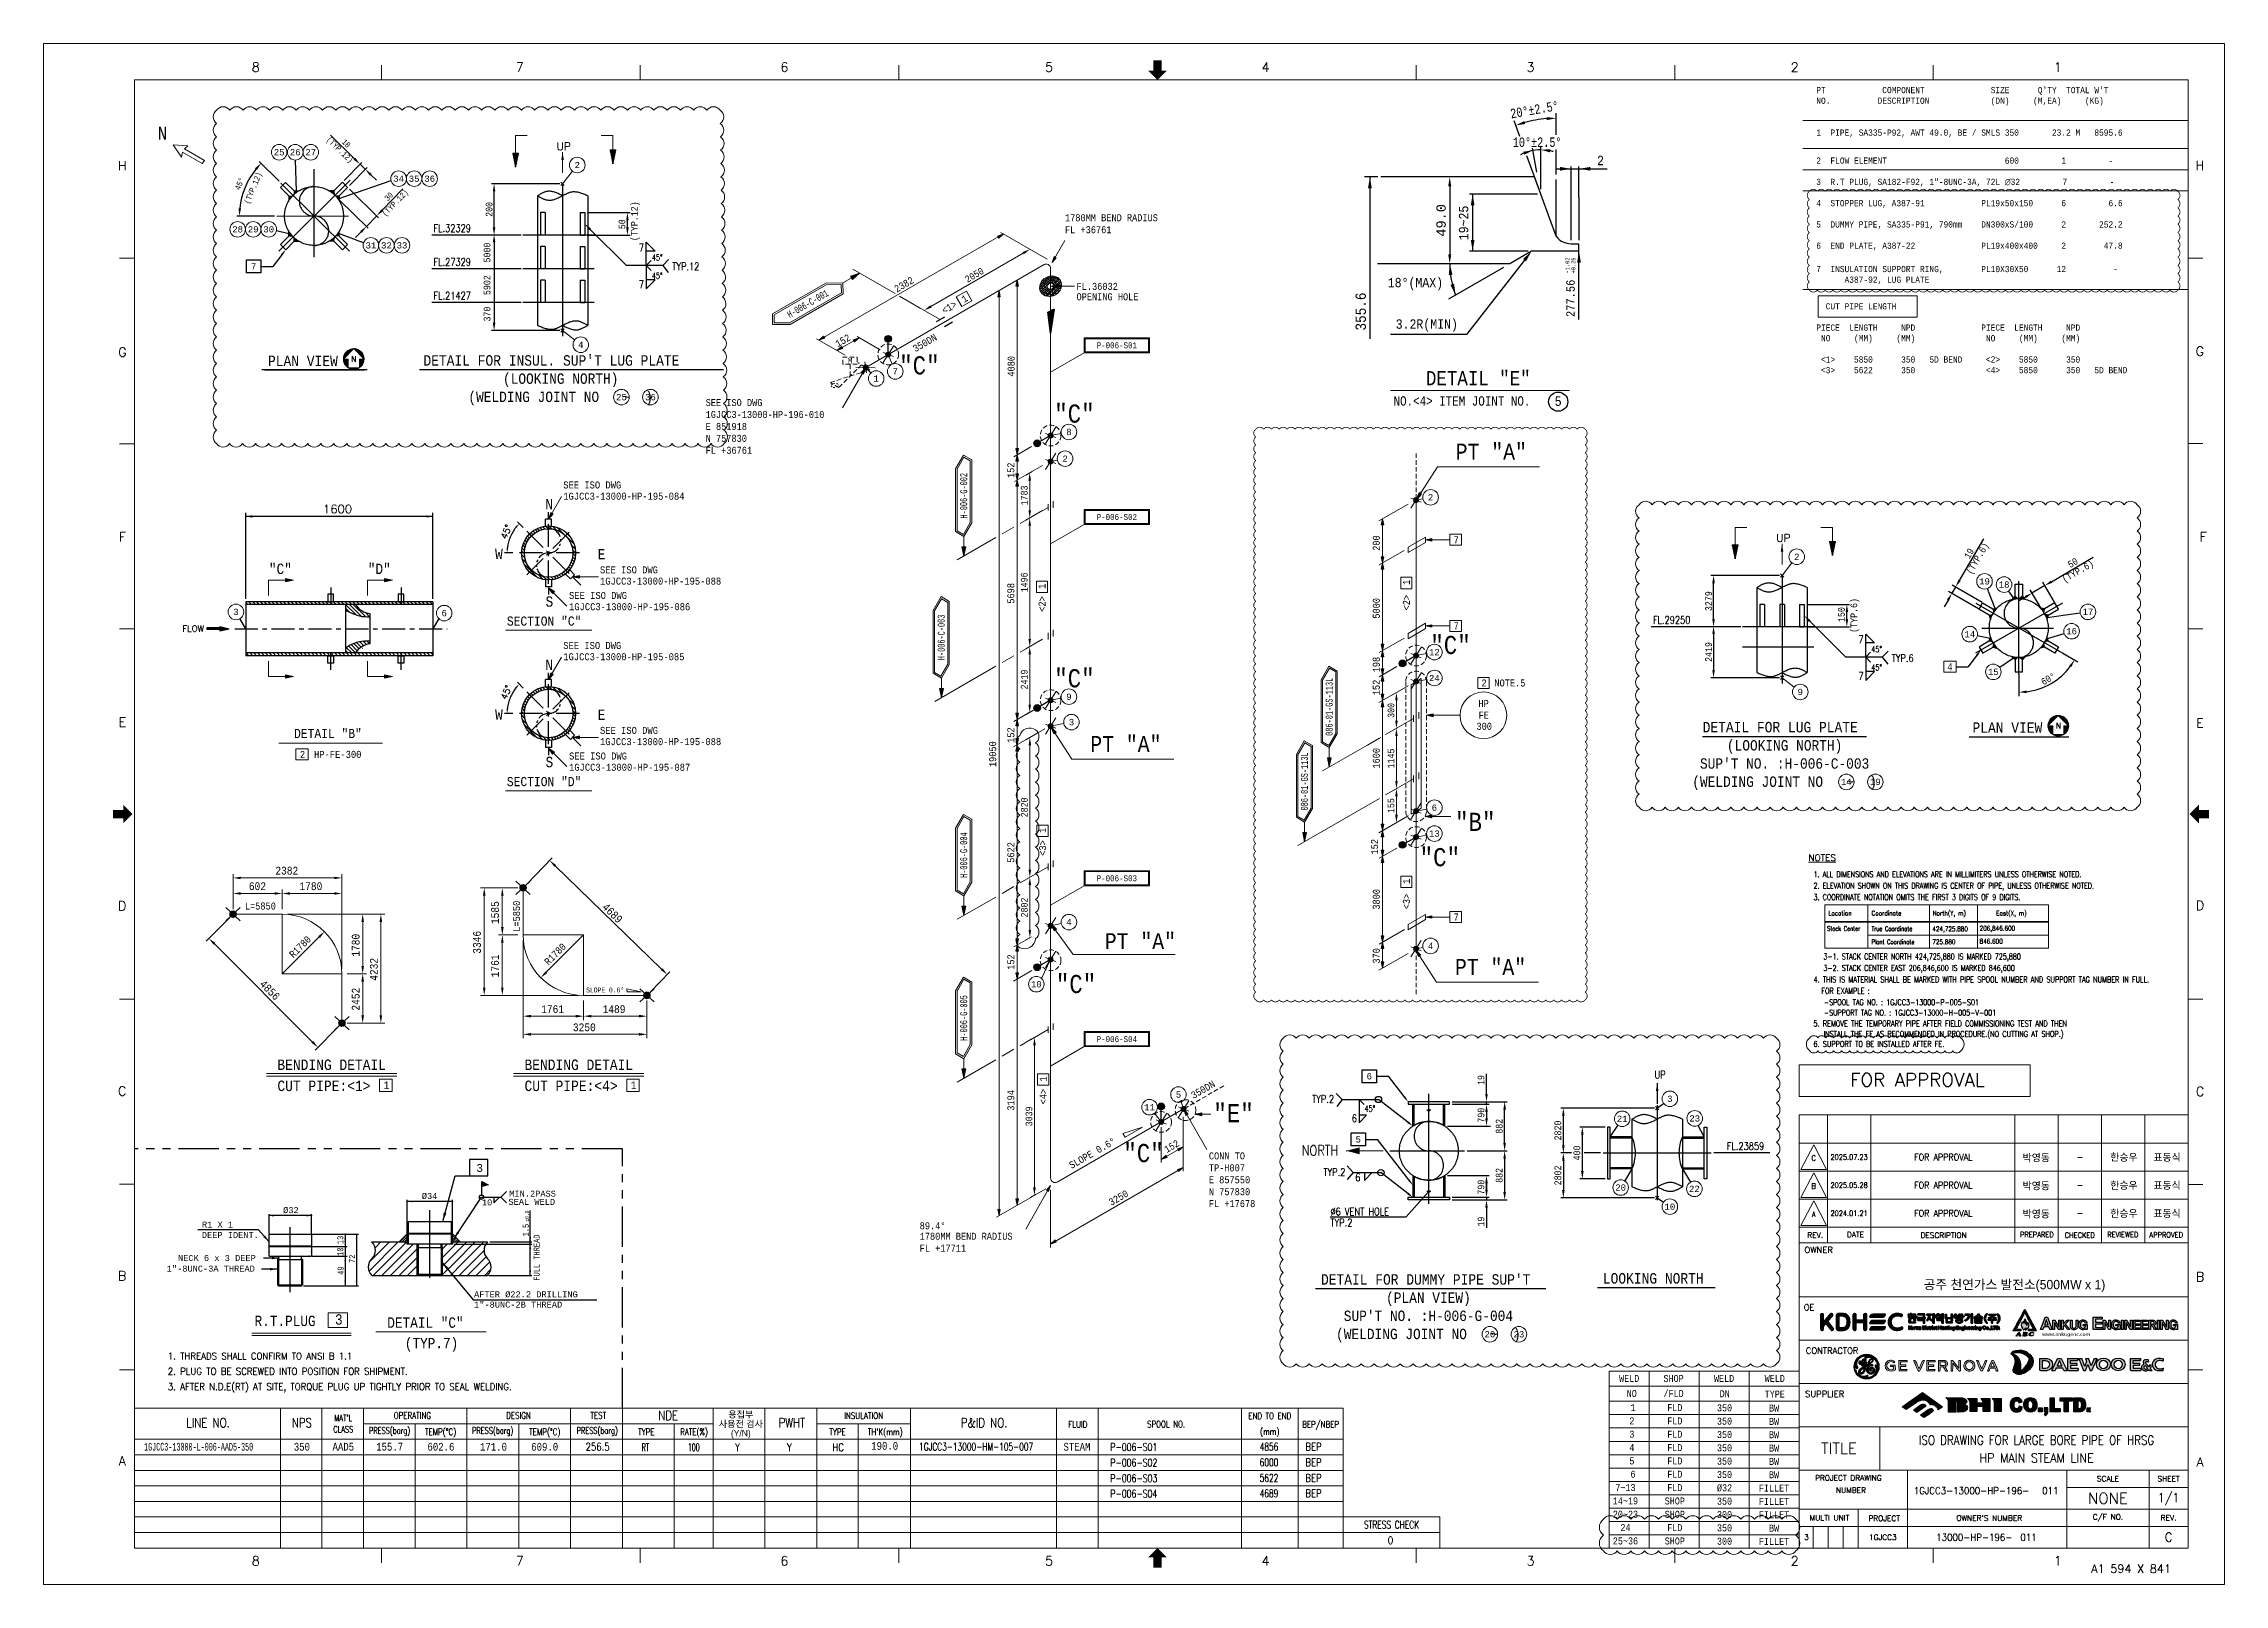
# Model space of a CAD drawing. Extents: x 0 to 841, y 0 to 594.
import ezdxf
from ezdxf.enums import TextEntityAlignment as Align

# ---------------------------------------------------------------- set-up
doc = ezdxf.new("R2010")
doc.units = 0
doc.header["$LTSCALE"] = 7
doc.header["$MEASUREMENT"] = 0
for name, pattern in [('CENTER', [50.8, 31.75, -6.35, 6.35, -6.35]), ('CONT', [1, 1, 0]), ('HIDDEN', [0.375, 0.25, -0.125]), ('PHANTOM', [63.5, 31.75, -6.35, 6.35, -6.35, 6.35, -6.35]), ('PHANTOM2', [31.75, 15.875, -3.175, 3.175, -3.175, 3.175, -3.175])]:
    doc.linetypes.add(name, pattern=pattern)
for name, color, linetype, lineweight in [('03SCHRIF', 7, 'Continuous', 5), ('Border', 7, 'Continuous', 0), ('title', 7, 'Continuous', 0)]:
    doc.layers.add(name, color=color, linetype=linetype, lineweight=lineweight)
for name, color, linetype in [('1', 7, 'Continuous'), ('2', 2, 'Continuous'), ('3', 7, 'Continuous'), ('4', 7, 'Continuous'), ('42', 7, 'Continuous'), ('54', 7, 'Continuous'), ('6', 6, 'PHANTOM2'), ('7', 7, 'Continuous'), ('B', 7, 'Continuous'), ('doro', 4, 'Continuous'), ('EMB', 7, 'Continuous'), ('EQUIPMENT', 7, 'Continuous'), ('FAB', 2, 'Continuous'), ('FAB_DIM', 4, 'Continuous'), ('Layer 1', 7, 'Continuous'), ('MATLIST', 7, 'Continuous'), ('SH', 4, 'Continuous'), ('SUPT', 4, 'Continuous'), ('SYM', 7, 'Continuous'), ('T-TEXT1', 7, 'Continuous'), ('TEXT', 7, 'Continuous'), ('TITLE BLOCK', 7, 'Continuous'), ('TITLEBOX', 7, 'Continuous'), ('WELDS', 7, 'Continuous'), ('한국지역난방기술주식회사 CI', 7, 'Continuous')]:
    doc.layers.add(name, color=color, linetype=linetype)
doc.styles.add('HTX1', font='simplex.shx', dxfattribs={"width": 1.02})
doc.styles.add('MARKING', font='monotxt.shx', dxfattribs={"width": 0.85, "height": 2.6})
doc.styles.add('MONOTXT', font='monotxt.shx')
doc.styles.add('ROMANS', font='romans.shx')
doc.styles.get("Standard").update_dxf_attribs({"font": 'txt.shx'})
doc.styles.add('TXT', font='monotxt.shx')
doc.styles.add('돋움', font='')
doc.styles.add('한글', font='malgun.ttf', dxfattribs={"width": 0.8})
doc.styles.get('돋움').set_extended_font_data('Dotum')
doc.dimstyles.get("Standard").update_dxf_attribs({"dimtxt": 0.18, "dimasz": 0.18, "dimexe": 0.18, "dimexo": 0.0625, "dimgap": 0.09, "dimtad": 0, "dimtih": 1, "dimtoh": 1, "dimdec": 4, "dimzin": 0, "dimdsep": 46, "dimtxsty": 'Standard', "dimcen": 0.09, "dimadec": 0, "dimazin": 0, "dimtfac": 1, "dimtdec": 4, "dimtofl": 0, "dimtmove": 0, "dimatfit": 0, "dimfxl": 1, "dimtolj": 1, "dimtzin": 0, "dimarcsym": 0})
pattern_1 = [(45, (27.6607, -263.1969), (-0.4419417, 0.4419417), [])]

msp = doc.modelspace()

# ---------------------------------------------------------------- texts
at = {"color": 2, "style": 'MARKING', "width": 0.85}
for s, p in [('(TYP.12)', (229.11, 517.88)), ('50', (224.34, 522.45)), ('(TYP.6)', (699.39, 366.86)), ('150', (694.62, 371.03))]:
    msp.add_text(s, height=2.6, rotation=90, dxfattribs=at).set_placement(p)
at = {"color": 7, "lineweight": 0, "style": '돋움'}
for s, p in [('박영동', (768.46, 164.54)), ('한승우', (802.26, 164.73)), ('표동식', (818.89, 164.73)), ('박영동', (768.46, 153.72)), ('한승우', (802.26, 153.91)), ('표동식', (818.89, 153.91)), ('박영동', (768.46, 142.89)), ('한승우', (802.26, 143.08)), ('표동식', (818.89, 143.08))]:
    msp.add_text(s, height=2.8, dxfattribs=at).set_placement(p, align=Align.MIDDLE)
at = {"color": 3, "style": '돋움'}
msp.add_text('공주 천연가스 발전소(500MW x 1)', height=3.5905, dxfattribs=at).set_placement((760.07, 115.28), align=Align.MIDDLE)
at = {"color": 1, "style": '한글', "width": 1.2}
msp.add_text('www.ankugenc.com', height=1.25, dxfattribs=at).set_placement((779.99, 96.24), align=Align.MIDDLE)
at = {"color": 7, "linetype": 'Continuous', "lineweight": 0, "style": 'MONOTXT', "width": 0.833325}
for s, p in [('WELD', (611.48, 79.38)), ('SHOP', (628.58, 79.38)), ('WELD', (648.06, 79.38)), ('WELD', (667.61, 79.38)), (' NO', (611.48, 73.59)), ('   1', (610.04, 68.18)), ('/FLD', (628.58, 73.58)), ('FLD', (629.07, 68.16)), ('350', (648.23, 68.06)), ('DN', (648.32, 73.48)), ('TYPE', (667.61, 73.38)), ('BW', (667.33, 67.97)), ('   3', (609.59, 57.89)), ('   2', (609.59, 63.03)), ('FLD', (629.07, 63.02)), ('FLD', (629.07, 57.87)), ('350', (648.23, 62.92)), ('350', (648.23, 57.78)), ('BW', (667.33, 62.82)), ('BW', (667.33, 57.68)), ('   4', (609.59, 52.75)), ('FLD', (629.07, 52.73)), ('350', (648.23, 52.63)), ('BW', (667.33, 52.54)), ('   5', (609.59, 47.6)), ('   6', (610.02, 42.46)), ('FLD', (629.07, 47.59)), ('FLD', (629.07, 42.45)), ('350', (648.23, 47.49)), ('350', (648.23, 42.35)), ('BW', (667.33, 47.4)), ('BW', (667.33, 42.25)), ('7~13', (610.02, 37.32)), ('FLD', (629.07, 37.3)), ('%%C32', (648.23, 37.21)), ('FILLET', (667.33, 37.11)), ('14~19', (610.02, 32.18)), ('20~23', (610.02, 27.03)), ('SHOP', (629.07, 32.16)), ('SHOP', (629.07, 27.02)), ('350', (648.23, 32.06)), ('300', (648.23, 26.92)), ('FILLET', (667.33, 31.97)), ('FILLET', (667.33, 26.82)), ('25~36', (610.02, 16.75)), ('24', (610.02, 21.89)), ('SHOP', (629.07, 16.73)), ('FLD', (629.07, 21.87)), ('350', (648.23, 21.78)), ('300', (648.23, 16.63)), ('FILLET', (667.33, 16.54)), ('BW', (667.33, 21.68))]:
    msp.add_text(s, height=2.7, dxfattribs=at).set_placement(p, align=Align.MIDDLE_CENTER)
at = {"color": 7, "linetype": 'Continuous', "lineweight": 0}
for s, height, style, width, p in [('1GJCC3-13000-L-006-AAD5-350', 3, 'MONOTXT', 0.6, (38.75, 53.05)), ('011', 2.713, 'ROMANS', 0.898609, (770.74, 36.12)), ('011', 2.713, 'ROMANS', 0.898609, (762.31, 18.18))]:
    msp.add_text(s, height=height, dxfattribs=dict(at, style=style, width=width)).set_placement(p, align=Align.MIDDLE_LEFT)
at = {"color": 7, "linetype": 'Continuous', "lineweight": 0, "style": 'MONOTXT', "width": 0.8}
for s, p in [('350', (99.6, 53.05)), ('AAD5', (115.58, 53.05)), ('155.7', (133.45, 53.05)), ('602.6', (153.22, 53.05)), ('171.0', (173.5, 53.05)), ('609.0', (193.25, 53.05)), ('190.0', (324.35, 53.38)), ('STEAM', (398.5, 53.05))]:
    msp.add_text(s, height=3, dxfattribs=at).set_placement(p, align=Align.MIDDLE)
at = {"color": 2, "attachment_point": 5, "style": 'MARKING'}
for s, insert, char_height, rotation in [('{\\A1;(TYP.12)}', (135.79, 532.39), 2.2002, 45.69329), ('{\\A1;30}', (133.07, 535.04), 2.2, 45.69329), ('{\\A1;200}', (171.82, 530.09), 2.6, 90), ('{\\A1;5000}', (171.03, 513.44), 2.6, 90), ('{\\A1;5902}', (171.03, 500.89), 2.6, 90), ('{\\A1;370}', (171.03, 489.74), 2.6, 90), ('\\A1;3279', (642.1, 379.07), 2.6, 90), ('\\A1;2419', (642.1, 359.46), 2.6, 90), ('\\A1;19', (554.34, 194.43), 2.6, 90), ('\\A1;882', (561.34, 176.61), 2.6, 90), ('\\A1;2820', (583.97, 174.98), 2.6, 90), ('\\A1;400', (591.3, 166.32), 2.6, 90), ('\\A1;882', (561.34, 157.68), 2.6, 90), ('\\A1;2802', (583.97, 157.66), 2.6, 90), ('\\A1;790', (554.34, 153.13), 2.6, 90), ('\\A1;19', (554.34, 139.86), 2.6, 90)]:
    msp.add_mtext(s, dxfattribs=dict(at, insert=insert, char_height=char_height, rotation=rotation))
at = {"color": 2, "linetype": 'Continuous', "lineweight": 0, "char_height": 2.6, "attachment_point": 5, "rotation": 30.44833, "style": 'MARKING'}
for s, insert in [('\\A1;50', (782.56, 393.84)), ('\\A1;(TYP.6)', (784.69, 390.22))]:
    msp.add_mtext(s, dxfattribs=dict(at, insert=insert))
at = {"layer": '03SCHRIF', "color": 2, "linetype": 'Continuous', "lineweight": 0, "style": 'ROMANS', "width": 0.900003}
for s, p in [('1. THREADS SHALL CONFIRM TO ANSI B 1.1', (47.9, 86.64)), ('2. PLUG TO BE SCREWED INTO POSITION FOR SHIPMENT.', (47.9, 80.79)), ('3. AFTER N.D.E(RT) AT SITE, TORQUE PLUG UP TIGHTLY PRIOR TO SEAL WELDING.', (47.9, 74.82))]:
    msp.add_text(s, height=2.6881, dxfattribs=at).set_placement(p)
at = {"layer": '2', "linetype": 'Continuous', "style": 'MONOTXT'}
for s, height, rotation, width, p in [('20%%d%%p2.5%%D', 3.6243, 9.87671, 0.75, (574.93, 568.55)), ('19~25', 3.624, 90, 0.85, (547.62, 524.87)), ('355.6', 3.987, 90, 0.85, (507.94, 490.71))]:
    msp.add_text(s, height=height, rotation=rotation, dxfattribs=dict(at, width=width)).set_placement(p, align=Align.MIDDLE)
for s, height, width, p in [('10%%D%%P2.5%%D', 3.6243, 0.75, (575.98, 556)), ('2', 3.62, 0.85, (600.4, 548.98)), ('18%%D(MAX)', 3.624, 0.85, (529.03, 501.48)), ('3.2R(MIN)', 3.624, 0.85, (533.42, 485.49))]:
    msp.add_text(s, height=height, dxfattribs=dict(at, width=width)).set_placement(p, align=Align.MIDDLE)
at = {"layer": '2', "linetype": 'Continuous', "style": 'MONOTXT', "width": 0.85}
for s, height, p in [('-1.02', 1.584, (588.4, 505.41)), ('+0.25', 1.584, (590.73, 505.41)), ('277.56', 3.262, (590.47, 488.6))]:
    msp.add_text(s, height=height, rotation=90, dxfattribs=at).set_placement(p)
at = {"layer": '2', "linetype": 'Continuous', "insert": (538.94, 525.87), "char_height": 3.624, "width": 1.2817, "attachment_point": 5, "rotation": 90, "style": 'MONOTXT'}
msp.add_mtext('49.0', dxfattribs=at)
at = {"layer": '3', "color": 2, "linetype": 'Continuous', "lineweight": 0, "style": 'TXT', "width": 0.851861}
for s, height, p in [('1780MM BEND RADIUS', 2.7, (393.89, 525.52)), ('FL +36761', 2.7, (393.89, 520.92)), ('OPENING HOLE', 2.7, (398.34, 495.06)), ('FL.36032', 2.7, (398.34, 499.06)), ('SEE ISO DWG', 2.7, (255.31, 454.27)), ('1GJCC3-13000-HP-196-010', 2.7, (255.31, 449.67)), ('E 851918', 2.7, (255.31, 445.07)), ('N 757830', 2.7, (255.31, 440.47)), ('FL +36761', 2.7, (255.31, 435.87)), ('7', 2.7, (543.77, 401.39)), ('7', 2.7, (543.77, 368.17)), ('2', 2.7, (554.49, 346.16)), ('NOTE.5', 2.7, (559.49, 346.16)), ('HP', 2.7, (553.34, 338.25)), ('FE', 2.7, (553.38, 333.76)), ('300', 2.7, (552.58, 329.46)), ('2', 2.7, (98.86, 318.6)), ('L=5850', 2.7, (77.62, 260.17)), ('7', 2.7, (543.77, 255.94)), ('SLOPE 0.6%%D', 1.89, (209.23, 228.21)), ('1', 2.97, (131.14, 190.95)), ('1', 2.97, (226.44, 190.95)), ('TP-H007', 2.7, (449.37, 159.24)), ('CONN TO', 2.7, (449.37, 163.84)), ('E 857550', 2.7, (449.37, 154.64)), ('N 757830', 2.7, (449.37, 150.04)), ('FL +17678', 2.7, (449.37, 145.44)), ('89.4%%D', 2.7, (337.85, 136.89)), ('1780MM BEND RADIUS', 2.7, (337.85, 132.86)), ('FL +17711', 2.7, (337.85, 128.26))]:
    msp.add_text(s, height=height, dxfattribs=at).set_placement(p)
for s, rotation, p in [('2382', 30, (329.01, 497.99)), ('1', 30, (354.97, 494)), ('<1>', 30, (347.34, 489.7)), ('152', 30, (306.31, 476.88)), ('350DN', 29.96548, (336.18, 474.98)), ('4080', 90, (374.46, 465.62)), ('152', 90, (374.35, 426.52)), ('200', 90, (515.29, 398.47)), ('1', 90, (526.89, 385.29)), ('5698', 90, (374.35, 378.09)), ('<2>', 90, (386.39, 374.98)), ('1', 90, (386.39, 383.78)), ('5000', 90, (515.29, 372.3)), ('<2>', 90, (526.89, 375.49)), ('198', 90, (515.29, 351.62)), ('152', 90, (515.29, 342.8)), ('152', 90, (374.35, 324.43)), ('19050', 90, (367.35, 315.09)), ('1600', 90, (515.29, 314.5)), ('<3>', 90, (386.6, 280.9)), ('1', 90, (386.6, 289.7)), ('152', 90, (514.61, 281.39)), ('5622', 90, (374.35, 278.2)), ('1', 90, (526.89, 270.07)), ('L=5850', 90, (183.72, 251.61)), ('3800', 90, (515.29, 260.12)), ('<3>', 90, (526.89, 260.27)), ('R1780', 45, (96.34, 241.33)), ('R1780', 45, (194.71, 238.53)), ('370', 90, (515.29, 239.31)), ('152', 90, (374.35, 236.94)), ('1', 90, (386.83, 193.86)), ('350DN', 30, (443.47, 187.1)), ('3194', 90, (374.35, 182.61)), ('<4>', 90, (386.83, 185.06)), ('SLOPE 0.6%%D', 30, (396.46, 160.11)), ('152', 30, (433.11, 166.24)), ('3250', 30, (411.72, 145.89))]:
    msp.add_text(s, height=2.7, rotation=rotation, dxfattribs=at).set_placement(p)
at = {"layer": '3', "color": 2, "linetype": 'HIDDEN', "lineweight": 0, "style": 'TXT'}
msp.add_text('M', height=2.1, dxfattribs=at).set_placement((311, 471.72), align=Align.MIDDLE_CENTER)
at = {"layer": '4', "color": 2, "linetype": 'Continuous', "lineweight": 0}
for s, height, style, width, p in [('N', 5, 'TXT', 0.839996, (44, 557)), ('2. ELEVATION SHOWN ON THIS DRAWING IS CENTER OF PIPE, UNLESS OTHERWISE NOTED.', 2.25, 'ROMANS', 0.8, (682.54, 268.23)), ('1. ALL DIMENSIONS AND ELEVATIONS ARE IN MILLIMITERS UNLESS OTHERWISE NOTED.', 2.25, 'ROMANS', 0.8, (682.54, 272.63)), ('3. COORDINATE NOTATION OMITS THE FIRST 3 DIGITS OF 9 DIGITS.', 2.25, 'ROMANS', 0.8, (682.54, 263.83)), ('3-1. STACK CENTER NORTH 424,725,880 IS MARKED 725,880', 2.25, 'ROMANS', 0.8, (686.35, 240.91)), ('3-2. STACK CENTER EAST 206,846,600 IS MARKED 846,600', 2.25, 'ROMANS', 0.8, (686.35, 236.51)), ('4. THIS IS MATERIAL SHALL BE MARKED WITH PIPE SPOOL NUMBER AND SUPPORT TAG NUMBER IN FULL.', 2.25, 'ROMANS', 0.77, (682.54, 232.08)), ('  FOR EXAMPLE :', 2.25, 'ROMANS', 0.8, (683.14, 227.68)), ('   -SPOOL TAG NO. : 1GJCC3-13000-P-005-S01', 2.25, 'ROMANS', 0.8, (682.54, 223.28)), ('   -SUPPORT TAG NO. : 1GJCC3-13000-H-005-V-001', 2.25, 'ROMANS', 0.8, (682.54, 219.28)), ('5. REMOVE THE TEMPORARY PIPE AFTER FIELD COMMISSIONING TEST AND THEN', 2.25, 'ROMANS', 0.77, (682.54, 215.08)), ('   INSTALL THE FE AS RECOMMENDED IN PROCEDURE.(NO CUTTING AT SHOP.)', 2.25, 'ROMANS', 0.77, (682.54, 211.08)), ('6. SUPPORT TO BE INSTALLED AFTER FE.', 2.25, 'ROMANS', 0.77, (682.54, 207.2))]:
    msp.add_text(s, height=height, dxfattribs=dict(at, style=style, width=width)).set_placement(p)
at = {"layer": '4', "color": 2, "linetype": 'Continuous', "lineweight": 0, "style": 'ROMANS'}
msp.add_text('%%UNOTES', height=2.496, dxfattribs=at).set_placement((685.9, 280.13), align=Align.MIDDLE)
at = {"layer": '42', "color": 3, "linetype": 'Continuous', "lineweight": 0, "style": 'ROMANS'}
for s, height, width, p in [('8', 3.58, 1.001426, (81.81, 584.94)), ('7', 3.58, 1.001426, (183.66, 584.94)), ('6', 3.58, 1.001426, (285.68, 584.94)), ('5', 3.58, 1.001426, (387.74, 584.94)), ('4', 3.58, 1.001426, (471.31, 584.94)), ('3', 3.58, 1.001426, (573.44, 584.94)), ('2', 3.58, 1.001426, (675.29, 584.94)), ('1', 3.58, 1.001426, (776.74, 584.94)), ('H', 3.57, 1.001449, (30.38, 546.95)), ('H', 3.57, 1.001449, (831.54, 547.02)), ('G', 3.57, 1.001449, (30.38, 475.07)), ('G', 3.57, 1.001449, (831.54, 475.39)), ('F', 3.57, 1.001449, (30.39, 403.81)), ('F', 3.57, 1.001449, (832.85, 403.88)), ('E', 3.57, 1.001449, (30.39, 332.41)), ('E', 3.57, 1.001449, (831.55, 332.07)), ('D', 3.57, 1.001449, (30.31, 261.6)), ('D', 3.57, 1.001449, (831.61, 261.75)), ('C', 3.57, 1.001449, (30.31, 190.18)), ('C', 3.57, 1.001449, (831.61, 190.04)), ('B', 3.57, 1.001449, (30.31, 118.97)), ('B', 3.57, 1.001449, (831.61, 118.61)), ('A', 3.57, 1.001449, (30.31, 47.62)), ('A', 3.57, 1.001449, (831.61, 47.19)), ('8', 3.58, 1.001426, (81.81, 9.06)), ('7', 3.58, 1.001426, (183.66, 9.06)), ('6', 3.58, 1.001426, (285.68, 9.06)), ('5', 3.58, 1.001426, (387.74, 9.06)), ('4', 3.58, 1.001426, (471.31, 9.06)), ('3', 3.58, 1.001426, (573.44, 9.06)), ('2', 3.58, 1.001426, (675.29, 9.06)), ('1', 3.58, 1.001426, (776.74, 9.06))]:
    msp.add_text(s, height=height, dxfattribs=dict(at, width=width)).set_placement(p, align=Align.MIDDLE)
at = {"layer": '42', "color": 7, "linetype": 'Continuous', "lineweight": 0, "style": 'ROMANS'}
for s, height, p in [('FOR APPROVAL', 5.1984, (722.6, 194.51)), ('REV.', 2.087, (683.21, 134.65)), ('DATE', 2.087, (698.75, 134.86)), ('DESCRIPTION', 2.0875, (732.71, 134.6)), ('TITLE', 4.209, (692.36, 52.41)), ('PROJECT DRAWING', 2.0875, (695.99, 41.05)), ('NUMBER', 2.087, (697.01, 36.3)), ('NONE', 4.209, (796.1, 33.2)), ('SCALE', 2.087, (796.1, 40.73)), ('SHEET', 2.087, (819.49, 40.73)), ('MULTI UNIT', 2.087, (688.69, 25.65)), ('PROJECT', 2.087, (709.81, 25.46)), ("OWNER'S NUMBER", 2.0875, (750.31, 25.56)), ('C/F NO.', 2.087, (796.1, 25.84)), ('REV.', 2.087, (819.49, 25.69)), ('3', 2.09, (679.81, 18.18)), ('A1 594 X 841', 3.1784, (805.04, 6.05))]:
    msp.add_text(s, height=height, dxfattribs=at).set_placement(p, align=Align.MIDDLE)
for s, height, width, p in [('PREPARED', 2.087, 0.900011, (768.68, 134.86)), ('CHECKED', 2.087, 0.900011, (785.23, 134.64)), ('REVIEWED', 2.087, 0.900011, (801.83, 134.85)), ('APPROVED', 2.087, 0.900011, (818.58, 134.76)), ('C', 3.51, 0.9, (819.49, 18.18))]:
    msp.add_text(s, height=height, dxfattribs=dict(at, width=width)).set_placement(p, align=Align.MIDDLE)
for s, p in [('OWNER', (684.55, 127.78)), ('OE', (680.84, 105.61)), ('CONTRACTOR', (689.71, 88.91)), ('SUPPLIER', (686.85, 72.21))]:
    msp.add_text(s, height=2.361, dxfattribs=at).set_placement(p, align=Align.CENTER)
at = {"layer": 'B', "color": 2, "linetype": 'Continuous', "lineweight": 0, "style": 'ROMANS'}
for s, height, width, p in [('LINE NO.', 3.6, 0.8, (63.42, 60.52)), ('NPS', 3.6, 0.798604, (99.58, 60.52)), ('CLASS', 2.5, 0.639996, (115.56, 58.54)), ("MAT'L", 2.5, 0.639996, (115.55, 62.88)), ('OPERATING', 2.497, 0.799964, (142.2, 63.88)), ('TEMP(%%dC)', 2.497, 0.799964, (153.09, 57.55)), ('DESIGN', 2.497, 0.799964, (183.15, 63.88)), ('TEMP(%%dC)', 2.497, 0.799964, (193.29, 57.55)), ('TEST', 2.497, 0.799964, (213.91, 63.88)), ('TYPE', 2.497, 0.799964, (232.46, 57.55)), ('NDE', 3.6, 0.798604, (240.87, 63.34)), ('RATE(%)', 2.497, 0.799964, (250.86, 57.55)), ('PWHT', 3.6, 0.798604, (288.56, 60.52)), ('TYPE', 2.497, 0.799964, (306.18, 57.55)), ('INSULATION', 2.497, 0.799964, (316.24, 63.78)), ("TH'K(mm)", 2.497, 0.799964, (324.57, 57.55)), ('P&ID NO.', 3.6, 0.8, (362.7, 60.52)), ('FLUID', 2.497, 0.799964, (398.85, 60.42)), ('SPOOL NO.', 2.497, 0.799964, (432.88, 60.52)), ('END TO END', 2.497, 0.799964, (472.86, 63.7)), ('(mm)', 2.497, 0.799964, (472.86, 57.67)), ('BEP/NBEP', 2.497, 0.799964, (492.46, 60.42))]:
    msp.add_text(s, height=height, dxfattribs=dict(at, width=width)).set_placement(p, align=Align.CENTER)
at = {"layer": 'B', "color": 2, "linetype": 'Continuous', "lineweight": 0, "style": 'ROMANS', "width": 0.640007}
for p in [(125.45, 60.55), (165.22, 60.55), (205.53, 60.55)]:
    msp.add_text('PRESS(barg)', height=2.5, dxfattribs=at).set_placement(p, align=Align.TOP_LEFT)
at = {"layer": 'B', "color": 2, "linetype": 'Continuous', "lineweight": 0, "style": '돋움'}
for s, p in [('사용전 검사', (268.87, 60.61)), ('용접부', (268.87, 64.26)), ('(Y/N)', (268.87, 57.02))]:
    msp.add_text(s, height=2.5, dxfattribs=at).set_placement(p, align=Align.CENTER)
at = {"layer": 'EMB', "color": 2, "linetype": 'Continuous', "lineweight": 0, "style": 'TXT', "width": 0.875}
for s, p in [(" PT            COMPONENT              SIZE      Q'TY  TOTAL W'T", (681.8, 574.9)), (' NO.          DESCRIPTION             (DN)     (M,EA)     (KG)', (681.8, 570.8)), (' 1  PIPE, SA335-P92, AWT 49.0, BE / SMLS 350       23.2 M   8595.6', (681.8, 558.5)), (' 2  FLOW ELEMENT                         600         1         -', (681.8, 547.7)), (' 3  R.T PLUG, SA182-F92, 1"-8UNC-3A, 72L ∅32         7         -  ', (681.8, 539.5)), (' 4  STOPPER LUG, A387-91            PL19x50x150      6         6.6  ', (681.8, 531.3)), (' 5  DUMMY PIPE, SA335-P91, 790mm    DN300xS/100      2       252.2', (681.8, 523.1)), (' 6  END PLATE, A387-22              PL19x400x400     2        47.8  ', (681.8, 514.9)), (' 7  INSULATION SUPPORT RING,        PL10X30X50      12          -', (681.8, 505.9)), ('       A387-92, LUG PLATE', (681.8, 501.8)), ('   CUT PIPE LENGTH', (681.8, 491.53)), (' PIECE  LENGTH     NPD              PIECE  LENGTH     NPD', (681.8, 483.33)), ('  NO     (MM)     (MM)               NO     (MM)     (MM)', (681.8, 479.23)), ('  <1>    5850      350   5D BEND     <2>    5850      350    ', (681.8, 471.03)), ('  <3>    5622      350               <4>    5850      350   5D BEND  ', (681.8, 466.93))]:
    msp.add_text(s, height=2.4, dxfattribs=at).set_placement(p)
at = {"layer": 'EMB', "color": 7, "linetype": 'Continuous', "lineweight": 0, "style": 'ROMANS'}
for s, height, width, p in [('C', 2.09, 0.800022, (682.61, 164.39)), ('2025.07.23', 2.087, 0.800022, (696.28, 164.73)), ('FOR APPROVAL', 2.505, 0.9, (732.61, 164.73)), ('B', 2.09, 0.800022, (682.61, 153.56)), ('2025.05.28', 2.087, 0.800022, (696.28, 153.9)), ('FOR APPROVAL', 2.505, 0.9, (732.61, 153.9)), ('A', 2.09, 0.800022, (682.61, 142.74)), ('2024.01.21', 2.087, 0.800022, (696.28, 143.07)), ('FOR APPROVAL', 2.505, 0.9, (732.61, 143.07)), ('ISO DRAWING FOR LARGE BORE PIPE OF HRSG', 3.5125, 0.825636, (768.56, 55.59)), ('1/1', 3.507, 0.9, (819.49, 33.2))]:
    msp.add_text(s, height=height, dxfattribs=dict(at, width=width)).set_placement(p, align=Align.MIDDLE)
at = {"layer": 'EMB', "color": 7, "linetype": 'Continuous', "lineweight": 0, "style": 'ROMANS', "width": 0.898609}
for s, p in [('1GJCC3-13000-HP-196-', (721.25, 36.12)), ('13000-HP-196-', (729.88, 18.18))]:
    msp.add_text(s, height=2.7125, dxfattribs=at).set_placement(p, align=Align.MIDDLE_LEFT)
at = {"layer": 'EMB', "color": 7, "linetype": 'Continuous', "lineweight": 0, "style": 'ROMANS'}
msp.add_text('1GJCC3', height=2.087, dxfattribs=at).set_placement((709.29, 18.15), align=Align.MIDDLE)
at = {"layer": 'EQUIPMENT', "color": 7, "linetype": 'Continuous', "lineweight": 0, "style": 'ROMANS'}
for s, width, p in [('256.5', 0.8, (209.03, 51.55)), ('RT', 0.6, (230.64, 51.3)), ('Y', 0.8, (266.66, 51.37)), ('Y', 0.8, (286.7, 51.37)), ('HC', 0.8, (304.2, 51.37)), ('1GJCC3-13000-HM-105-007', 0.7, (337.62, 51.55)), ('P-006-S01', 0.73, (411.38, 51.42)), ('4856', 0.7, (468.95, 51.55)), ('BEP', 0.8, (486.59, 51.55)), ('P-006-S02', 0.73, (411.38, 45.42)), ('P-006-S03', 0.73, (411.38, 39.42)), ('5622', 0.7, (468.95, 39.55)), ('6000', 0.7, (468.95, 45.55)), ('BEP', 0.8, (486.59, 45.55)), ('BEP', 0.8, (486.59, 39.55)), ('P-006-S04', 0.73, (411.38, 33.45)), ('4689', 0.7, (468.95, 33.58)), ('BEP', 0.8, (486.59, 33.58))]:
    msp.add_text(s, height=3, dxfattribs=dict(at, width=width)).set_placement(p)
at = {"layer": 'EQUIPMENT', "color": 7, "linetype": 'Continuous', "lineweight": 0, "style": 'ROMANS', "width": 0.48}
msp.add_text('100', height=3, dxfattribs=at).set_placement((250.74, 51.37), align=Align.CENTER)
at = {"layer": 'EQUIPMENT', "color": 2, "linetype": 'Continuous', "lineweight": 0, "style": 'ROMANS', "width": 0.7}
msp.add_text('STRESS CHECK', height=3, dxfattribs=at).set_placement((519.81, 22.99), align=Align.MIDDLE_CENTER)
at = {"layer": 'EQUIPMENT', "color": 7, "linetype": 'Continuous', "lineweight": 0, "style": 'ROMANS', "width": 0.7}
msp.add_text('O', height=3, dxfattribs=at).set_placement((519.42, 17.01), align=Align.MIDDLE_CENTER)
at = {"layer": 'FAB', "color": 2, "linetype": 'Continuous'}
for s, height, style, width, p in [('"C"', 7, 'TXT', 0.857082, (329.95, 466.47)), ('DETAIL "E"', 5.443, 'TXT', 0.857143, (533.08, 462.3)), ('"C"', 7, 'TXT', 0.857082, (389.73, 447.87)), ('NO.<4> ITEM JOINT NO.', 3.6291, 'TXT', 0.8, (520.6, 454.43)), ('PT "A"', 6.163, 'TXT', 0.857082, (544.58, 433.61)), ('1600', 3.216, 'HTX1', 1.02, (107.72, 412.97)), ('N', 3.99, 'TXT', 0.857143, (193.47, 414.45)), ('W', 3.99, 'TXT', 0.857143, (174.11, 395.29)), ('E', 3.99, 'TXT', 0.857143, (213.68, 395.17)), ('"C"', 3.987, 'TXT', 0.857143, (86.87, 389.52)), ('"D"', 3.987, 'TXT', 0.857143, (125.01, 389.52)), ('S', 3.99, 'TXT', 0.857143, (193.57, 376.93)), ('"C"', 7, 'TXT', 0.857082, (534.78, 358.68)), ('N', 3.99, 'TXT', 0.857143, (193.47, 352.56)), ('"C"', 7, 'TXT', 0.857082, (389.73, 345.82)), ('W', 3.99, 'TXT', 0.857143, (174.11, 333.4)), ('E', 3.99, 'TXT', 0.857143, (213.68, 333.28)), ('DETAIL "B"', 3.522, 'TXT', 0.857143, (96.59, 326.29)), ('PT "A"', 6.163, 'TXT', 0.857082, (403.65, 320.91)), ('SECTION "D"', 3.5217, 'TXT', 0.857143, (178.65, 307.73)), ('S', 3.99, 'TXT', 0.857143, (193.57, 315.04)), ('"B"', 7, 'TXT', 0.857082, (544.32, 290.48)), ('"C"', 7, 'TXT', 0.857082, (530.66, 276.85)), ('PT "A"', 6.163, 'TXT', 0.857082, (409.25, 244.89)), ('"C"', 7, 'TXT', 0.857082, (390.35, 227.96)), ('PT "A"', 6.163, 'TXT', 0.857082, (544.28, 234.97)), ('"E"', 7, 'TXT', 0.857082, (451.1, 178.17)), ('"C"', 7, 'TXT', 0.857082, (416.38, 162.79)), ('R.T.PLUG', 4, 'TXT', 0.849985, (81.35, 99.59, 0)), ('3', 4, 'TXT', 0.849985, (112.36, 100.13)), ('DETAIL "C"', 4, 'TXT', 0.849985, (132.54, 98.92, 0)), ('(TYP.7)', 4, 'TXT', 0.849985, (139.3, 91.01, 0))]:
    msp.add_text(s, height=height, dxfattribs=dict(at, style=style, width=width)).set_placement(p)
at = {"layer": 'FAB', "color": 2, "linetype": 'Continuous', "lineweight": 0, "style": 'TXT', "width": 0.869567}
for s, p in [('P-006-S01', (413.88, 477.69)), ('P-006-S02', (413.88, 411.51)), ('P-006-S03', (413.88, 272.21)), ('P-006-S04', (413.88, 210.21))]:
    msp.add_text(s, height=2.3, dxfattribs=at).set_placement(p, align=Align.MIDDLE_CENTER)
at = {"layer": 'FAB', "color": 2, "linetype": 'Continuous', "lineweight": 0, "style": 'TXT'}
for s, p in [('1', (321.07, 464.89)), ('7', (328.42, 467.64)), ('8', (395.41, 444.28)), ('2', (393.93, 433.99)), ('2', (534.87, 419.08)), ('3', (74.16, 374.91)), ('6', (154.48, 374.44)), ('12', (536.34, 359.42)), ('24', (536.34, 349.42)), ('9', (395.41, 342.22)), ('3', (396.39, 332.41)), ('6', (536.34, 299.45)), ('13', (536.34, 289.45)), ('4', (395.41, 255.3)), ('4', (534.87, 246.14)), ('10', (382.84, 231.39)), ('11', (426.5, 183.96)), ('5', (437.66, 188.85))]:
    msp.add_text(s, height=2.4, dxfattribs=at).set_placement(p, align=Align.MIDDLE_CENTER)
at = {"layer": 'FAB', "color": 2, "linetype": 'Continuous', "style": 'TXT'}
for s, height, width, p in [('5', 3.63, 0.857082, (584.08, 454.34)), ('BENDING DETAIL', 4.032, 0.857143, (111.09, 198.31)), ('BENDING DETAIL', 4.032, 0.857143, (206.39, 198.31)), ('CUT PIPE:<1>', 4.032, 0.857143, (108.11, 190.19)), ('CUT PIPE:<4>', 4.032, 0.857143, (203.41, 190.19))]:
    msp.add_text(s, height=height, dxfattribs=dict(at, width=width)).set_placement(p, align=Align.CENTER)
at = {"layer": 'FAB', "color": 2, "linetype": 'Continuous', "lineweight": 0, "style": 'TXT'}
for s, height, width, p in [('SEE ISO DWG', 2.7, 0.869567, (200.41, 422.5)), ('1GJCC3-13000-HP-195-084', 2.7, 0.869567, (200.41, 418.17)), ('SEE ISO DWG', 2.7, 0.869567, (214.57, 389.77)), ('1GJCC3-13000-HP-195-088', 2.7, 0.869567, (214.57, 385.44)), ('SEE ISO DWG', 2.7, 0.869567, (202.63, 379.9)), ('SECTION "C"', 3.5217, 0.857143, (178.65, 369.62)), ('1GJCC3-13000-HP-195-086', 2.7, 0.869567, (202.63, 375.57)), ('SEE ISO DWG', 2.7, 0.869567, (200.41, 360.61)), ('1GJCC3-13000-HP-195-085', 2.7, 0.869567, (200.41, 356.28)), ('SEE ISO DWG', 2.7, 0.869567, (214.57, 327.88)), ('HP-FE-300', 2.7, 0.869567, (104.28, 318.64)), ('SEE ISO DWG', 2.7, 0.869567, (202.63, 318.01)), ('1GJCC3-13000-HP-195-088', 2.7, 0.869567, (214.57, 323.55)), ('1GJCC3-13000-HP-195-087', 2.7, 0.869567, (202.63, 313.67))]:
    msp.add_text(s, height=height, dxfattribs=dict(at, width=width)).set_placement(p)
at = {"layer": 'FAB', "color": 4, "linetype": 'Continuous', "insert": (61.82, 367.28), "char_height": 2.381, "attachment_point": 9}
msp.add_mtext('FLOW', dxfattribs=at)
at = {"layer": 'FAB_DIM', "color": 2, "linetype": 'Continuous', "lineweight": 0, "style": 'MARKING', "width": 0.85}
for s, p in [('602', (79.15, 267.66)), ('2382', (89.37, 273.66)), ('1780', (98.66, 267.66)), ('1761', (191.88, 220.26)), ('1489', (215.56, 220.26)), ('3250', (204.11, 213.26))]:
    msp.add_text(s, height=3, dxfattribs=at).set_placement(p)
for s, rotation, p in [('1585', 90, (175.6, 254.56)), ('4689', 315.88955, (215.17, 260.79)), ('1780', 90, (121.85, 241.98)), ('3346', 90, (168.62, 243.12)), ('4232', 90, (128.85, 232.69)), ('1761', 90, (175.6, 234.04)), ('4856', 315, (83.07, 231.17)), ('2452', 90, (121.85, 221.19))]:
    msp.add_text(s, height=3, rotation=rotation, dxfattribs=at).set_placement(p)
at = {"layer": 'FAB_DIM', "char_height": 2.5, "attachment_point": 5, "rotation": 67.5}
for insert in [(178.4, 405.82), (178.4, 343.93)]:
    msp.add_mtext('45%%d', dxfattribs=dict(at, insert=insert))
at = {"layer": 'MATLIST', "color": 2, "linetype": 'Continuous', "lineweight": 30, "style": 'TXT'}
for s, height, p in [('3', 3, (166.86, 159.03, 0)), ('10 ', 2.31, (169.02, 146.09, 0))]:
    msp.add_text(s, height=height, dxfattribs=at).set_placement(p)
for s, p in [('MIN.2PASS', (179.57, 150.64, 0)), ('SEAL WELD', (179.26, 147.47, 0)), ('AFTER %%C22.2 DRILLING', (166, 111.83, 0)), ('1"-8UNC-2B THREAD', (166, 107.87, 0))]:
    msp.add_text(s, height=2.31, dxfattribs=at).set_placement(p, align=Align.MIDDLE_LEFT)
for s, p in [('%%C32', (95.36, 144.28, 0)), ('%%C34', (148.85, 149.74, 0)), ('DEEP IDENT.', (72.02, 134.69)), ('R1 X 1', (67.06, 138.71)), ('NECK 6 x 3 DEEP', (66.83, 125.83, 0)), ('1"-8UNC-3A THREAD', (64.47, 121.74, 0))]:
    msp.add_text(s, height=2.31, dxfattribs=at).set_placement(p, align=Align.MIDDLE_CENTER)
at = {"layer": 'MATLIST', "color": 2, "linetype": 'Continuous', "lineweight": 30, "style": 'TXT', "width": 0.8}
for s, height, p in [('%%P0.8', 1.403, (186.42, 142, 0)), ('1.5', 2.337, (185.95, 136.57, 0)), ('FULL THREAD', 2.3375, (190.11, 125.98, 0)), ('13', 2.337, (114.4, 132.78, 0)), ('10', 2.337, (114.4, 128.29, 0)), ('72', 2.337, (118.94, 125.51, 0)), ('49', 2.337, (114.54, 120.98, 0))]:
    msp.add_text(s, height=height, rotation=90, dxfattribs=at).set_placement(p, align=Align.MIDDLE)
at = {"layer": 'SUPT', "color": 2, "linetype": 'PHANTOM', "lineweight": 0}
for p in [(197.84, 552.93), (668.12, 401.91)]:
    msp.add_text('UP', height=3, dxfattribs=at).set_placement(p)
at = {"layer": 'SUPT', "color": 2, "linetype": 'Continuous', "lineweight": 0, "style": 'TXT'}
for s, p in [('25', (90.84, 552.13)), ('26', (97.04, 552.13)), ('27', (103.04, 552.13)), ('2', (205.8, 547.2)), ('34', (136.89, 541.93)), ('35', (142.89, 541.93)), ('36', (148.89, 541.93)), ('28', (74.82, 522.41)), ('29', (80.82, 522.41)), ('30', (86.82, 522.41)), ('31', (126.21, 516.23)), ('32', (132.21, 516.23)), ('33', (138.21, 516.23)), ('7', (81.01, 508.14)), ('4', (207.16, 477.92)), ('25', (222.83, 457.71)), ('36', (234.02, 457.71)), ('2', (676.08, 396.18)), ('19', (748.49, 386.69)), ('18', (756.05, 385.45)), ('17', (788.38, 374.93)), ('14', (742.81, 366.33)), ('16', (782.08, 367.48)), ('9', (677.44, 344.05)), ('15', (751.88, 351.79)), ('14', (695.2, 309.38)), ('19', (706.4, 309.38)), ('6', (511.23, 195.87)), ('3', (627.15, 187.2)), ('21', (608.76, 179.48)), ('23', (636.74, 179.65)), ('5', (506.98, 171.57)), ('20', (608.17, 152.99)), ('22', (636.61, 152.49)), ('10', (627.15, 145.62)), ('20', (557.74, 96.42)), ('23', (568.94, 96.42))]:
    msp.add_text(s, height=2.4, dxfattribs=at).set_placement(p, align=Align.MIDDLE_CENTER)
at = {"layer": 'SUPT', "color": 2, "style": 'MARKING', "width": 0.85}
for s, p in [('45%%D', (75.66, 537.31)), ('(TYP.12)', (79.28, 531.92))]:
    msp.add_text(s, height=2.2, rotation=67.55709, dxfattribs=at).set_placement(p)
at = {"layer": 'SUPT', "color": 2, "linetype": 'Continuous'}
for s, height, style, width, p in [('FL.32329', 2.903, 'ROMANS', 0.8, (150.36, 521.37)), ('7', 2.9, 'ROMANS', 0.8, (229.56, 513.9)), ('FL.27329', 2.903, 'ROMANS', 0.8, (150.36, 508.37)), ('45%%D', 2.322, 'ROMANS', 0.8, (234.51, 503.37)), ('45%%D', 2.322, 'ROMANS', 0.8, (234.53, 510.38)), ('TYP.12', 2.903, 'ROMANS', 0.8, (242.43, 506.67)), ('FL.21427', 2.903, 'ROMANS', 0.8, (150.36, 495.37)), ('7', 2.9, 'ROMANS', 0.8, (229.56, 499.75)), ("DETAIL FOR INSUL. SUP'T LUG PLATE", 4.032, 'TXT', 0.857143, (146.47, 469.85)), ('FL.29250', 2.903, 'ROMANS', 0.8, (620.64, 370.35)), ('7', 2.9, 'ROMANS', 0.8, (699.84, 362.87)), ('45%%D', 2.322, 'ROMANS', 0.8, (704.81, 359.36)), ('45%%D', 2.322, 'ROMANS', 0.8, (704.79, 352.35)), ('TYP.6', 2.903, 'ROMANS', 0.8, (712.71, 355.64)), ('7', 2.9, 'ROMANS', 0.8, (699.84, 348.73)), ('DETAIL FOR LUG PLATE', 4.032, 'TXT', 0.857143, (639.8, 328.47)), ('UP', 2.903, 'ROMANS', 0.8, (621.25, 195.03)), ('6', 2.9, 'ROMANS', 0.8, (504.46, 178.21)), ('45%%D', 2.322, 'ROMANS', 0.8, (509.36, 182.24)), ('FL.23859', 2.903, 'ROMANS', 0.8, (649.13, 167.51)), ("DETAIL FOR DUMMY PIPE SUP'T", 4.032, 'TXT', 0.857143, (492.61, 115.54)), ('LOOKING NORTH', 4.032, 'TXT', 0.857143, (601.3, 115.97))]:
    msp.add_text(s, height=height, dxfattribs=dict(at, style=style, width=width)).set_placement(p)
at = {"layer": 'SUPT', "linetype": 'Continuous', "lineweight": 0, "style": 'TXT', "width": 0.65}
for s, rotation, p in [('H-006-C-001', 30.0572, (294.65, 493.74)), ('H-006-G-002', 90, (354.82, 419.7)), ('H-006-C-003', 90, (346.15, 365.09)), ('086-01-GS-113L', 90, (495.75, 338.33)), ('086-01-GS-113L', 90, (486.22, 309.55)), ('H-006-G-004', 90, (354.82, 281.14)), ('H-006-G-005', 90, (354.82, 218.37))]:
    msp.add_text(s, height=2.7, rotation=rotation, dxfattribs=at).set_placement(p, align=Align.MIDDLE_CENTER)
at = {"layer": 'SUPT', "color": 2, "linetype": 'Continuous', "style": 'TXT', "width": 0.857143}
for p in [(100, 471.7), (757.32, 330.31)]:
    msp.add_text('PLAN VIEW', height=4.032, dxfattribs=at).set_placement(p, align=Align.MIDDLE)
at = {"layer": 'SUPT', "color": 2, "lineweight": 0, "ltscale": 0.2, "style": 'ROMANS'}
for p in [(120.68, 473.53), (778, 332.15)]:
    msp.add_text('N', height=2.15, rotation=180, dxfattribs=at).set_placement(p)
at = {"layer": 'SUPT', "color": 2, "linetype": 'Continuous', "style": 'TXT', "width": 0.857143}
for s, p in [('(LOOKING NORTH)', (199.41, 464.85)), ('(WELDING JOINT NO   ~  )', (199.41, 457.83)), ('(LOOKING NORTH)', (671.4, 323.47)), ('(WELDING JOINT NO   ~  )', (671.4, 309.47)), ("SUP'T NO. :H-006-C-003", (671.4, 316.47)), ('(PLAN VIEW)', (534.04, 110.54)), ("SUP'T NO. :H-006-G-004", (534.04, 103.54)), ('(WELDING JOINT NO   ~  )', (534.04, 96.54))]:
    msp.add_text(s, height=4, dxfattribs=at).set_placement(p, align=Align.MIDDLE_CENTER)
at = {"layer": 'SUPT', "color": 2, "linetype": 'Continuous', "lineweight": 0, "style": 'TXT', "width": 0.851861}
msp.add_text('4', height=2.7, dxfattribs=at).set_placement((735.16, 353.76), align=Align.MIDDLE_CENTER)
at = {"layer": 'SUPT', "color": 2, "style": 'ROMANS', "width": 0.8}
for s, height, p in [('TYP.2', 2.903, (489.19, 185.67)), ('TYP.2', 2.903, (493.56, 157.49)), ('6', 2.9, (505.82, 155.47)), ('%%C6 VENT HOLE', 2.903, (496.26, 142.27)), ('TYP.2', 2.903, (496.26, 138.03))]:
    msp.add_text(s, height=height, dxfattribs=at).set_placement(p)
at = {"layer": 'SUPT', "color": 2, "linetype": 'Continuous', "width": 0.8}
msp.add_text('NORTH', height=4, dxfattribs=at).set_placement((485.17, 165.3))
at = {"layer": 'SUPT', "color": 2, "attachment_point": 5, "style": 'MARKING'}
for s, insert, char_height, rotation in [('{\\A1;(TYP.12)}', (114.03, 552.82), 2.2002, 315.69329), ('{\\A1;10}', (116.69, 555.54), 2.2, 315.69329), ('\\A1;19', (742.5, 397.46), 2.6, 59.67456), ('\\A1;(TYP.6)', (746.12, 395.34), 2.6, 59.67456), ('\\A1;60%%D', (773.08, 349.1), 2.6, 30.09812), ('\\A1;790', (554.34, 180.87), 2.6, 90)]:
    msp.add_mtext(s, dxfattribs=dict(at, insert=insert, char_height=char_height, rotation=rotation))
at = {"layer": 'T-TEXT1', "color": 2, "linetype": 'Continuous', "lineweight": 0, "style": 'ROMANS'}
for s, width, p in [('Stack Center', 0.666667, (687.79, 252.8)), ('Location', 0.8, (688.29, 258.78)), ('True Coordinate', 0.666667, (704.95, 252.78)), ('Coordinate', 0.8, (704.95, 258.78)), ('424,725.880', 0.8, (728.38, 252.7)), ('North(Y, m)', 0.8, (728.5, 258.78)), ('206,846.600', 0.8, (746.6, 252.96)), ('East(X, m)', 0.8, (753.01, 258.78)), ('Plant Coordinate', 0.666667, (704.95, 247.73)), ('725.880', 0.8, (728.38, 247.7)), ('846.600', 0.8, (746.6, 247.91))]:
    msp.add_text(s, height=1.8, dxfattribs=dict(at, width=width)).set_placement(p, align=Align.MIDDLE_LEFT)
at = {"layer": 'TEXT', "color": 7, "linetype": 'Continuous', "lineweight": 0}
for p in [(785.3, 164.73), (785.3, 153.91), (785.3, 143.08)]:
    msp.add_text('-', height=2.09, dxfattribs=at).set_placement(p, align=Align.MIDDLE)
at = {"layer": 'TEXT', "style": 'ROMANS', "width": 0.9}
msp.add_text('HP MAIN STEAM LINE', height=3.507, dxfattribs=at).set_placement((768.56, 48.74), align=Align.MIDDLE_CENTER)

# ---------------------------------------------------------------- blocks, each defined once
blk = doc.blocks.new('ARO_E1')
at = {"layer": '2', "color": 2, "linetype": 'Continuous'}
blk.add_lwpolyline([(-1.075, -0.6125), (-1.2375, -0.4875), (0, 0), (-0.925, -0.7), (-1.2125, -0.5125), (-0.1, -0.0625), (-0.925, -0.7), (-1.2, -0.525), (-0.225, -0.1125), (-0.9375, -0.675), (-1.175, -0.5375), (-0.325, -0.175), (-0.975, -0.6625), (-1.15, -0.5625), (-0.4125, -0.225), (-0.9875, -0.6625), (-1.1375, -0.55), (-0.525, -0.3), (-1, -0.6375), (-1.1, -0.575), (-0.625, -0.35), (-1.0375, -0.625), (-1.0875, -0.5875), (-0.725, -0.425), (-1.05, -0.6125), (-1.075, -0.6125), (0, 0)], dxfattribs=at)
blk = doc.blocks.new('ARO_U1')
at = {"layer": '2', "color": 2, "linetype": 'Continuous', "xscale": 0.9999990990353698, "yscale": 0.9999990990353698, "rotation": 59.99997019629861}
blk.add_blockref('ARO_E1', (0, 0), dxfattribs=at)
blk = doc.blocks.new('대우로고')
at = {"ltscale": 0.5}
h = blk.add_hatch(color=162, dxfattribs=at)
edge = h.paths.add_edge_path()
edge.add_spline(control_points=[(412.56, -198.55), (412.48, -198.65), (412.36, -198.83), (412.56, -199.21), (412.99, -199.54), (413.46, -200.15), (413.75, -200.94), (413.72, -201.68), (413.58, -202.37), (413.3, -203.01), (413.09, -203.72), (413.03, -204.31), (413.11, -204.79), (413.46, -205), (413.89, -204.95), (414.46, -204.73), (414.93, -204.45), (415.42, -204.12), (415.34, -203.64), (415.37, -202.95), (415.33, -202.05), (415.1, -200.98), (414.61, -200.21), (414.14, -199.7), (413.69, -199.32), (413.15, -199.01), (412.8, -198.85), (412.56, -198.55), (412.56, -198.55)], knot_values=[0, 0, 0, 0, 0.35477, 0.588247, 1.167996, 1.9969, 2.864521, 3.621546, 4.191481, 4.982473, 5.714295, 6.389706, 6.758917, 7.100017, 7.496384, 8.028336, 8.905714, 9.181042, 9.689368, 10.171474, 11.326793, 12.364417, 13.41739, 14.002468, 14.446357, 15.200659, 15.738576, 15.923665, 15.923665, 15.923665, 15.923665], degree=3, periodic=0)
h = blk.add_hatch(color=162, dxfattribs=at)
edge = h.paths.add_edge_path()
edge.add_spline(control_points=[(413.07, -198.75), (412.94, -198.7), (412.8, -198.64), (412.66, -198.45), (412.89, -198.26), (413.28, -198.2), (413.95, -198.07), (414.69, -197.99), (415.46, -197.98), (416.09, -198.06), (416.66, -198.19), (417.14, -198.43), (417.59, -198.7), (417.94, -199.06), (418.05, -199.57), (418.05, -199.94), (417.98, -200.53), (417.56, -199.8), (417.17, -199.53), (416.63, -199.18), (416.08, -198.86), (415.49, -198.7), (414.95, -198.59), (414.41, -198.59), (413.87, -198.63), (413.39, -198.66), (413.14, -198.73), (413.07, -198.75)], knot_values=[0, 0, 0, 0, 0.908542, 1.107485, 1.447068, 2.517029, 4.009223, 6.105549, 7.663693, 9.301352, 10.425245, 11.711248, 13.011158, 14.010252, 15.046556, 16.431063, 16.939195, 18.230571, 19.608918, 20.979811, 22.446038, 24.047708, 25.19379, 26.214699, 27.734616, 28.950892, 29.509081, 29.509081, 29.509081, 29.509081], degree=3, periodic=0)
h = blk.add_hatch(color=162, dxfattribs=at)
edge = h.paths.add_edge_path()
edge.add_spline(control_points=[(418.02, -198.98), (418.08, -199.15), (418.22, -199.46), (418.21, -200), (418.13, -200.63), (417.91, -201.26), (417.66, -201.83), (417.35, -202.25), (417.07, -202.75), (416.71, -203.18), (416.28, -203.68), (415.86, -204.1), (415.39, -204.46), (415.05, -204.71), (414.71, -204.88), (414.36, -205.05), (414.13, -205.16), (413.75, -205.21), (414.07, -205.33), (414.27, -205.4), (414.6, -205.5), (415, -205.47), (415.44, -205.46), (415.92, -205.33), (416.4, -205.14), (416.89, -204.91), (417.35, -204.62), (417.77, -204.31), (418.2, -203.9), (418.59, -203.44), (418.95, -202.86), (419.17, -202.3), (419.3, -201.73), (419.34, -201.23), (419.27, -200.74), (419.12, -200.3), (418.88, -199.92), (418.66, -199.58), (418.44, -199.34), (418.25, -199.15), (418.16, -199.04), (418.02, -198.98), (418.02, -198.98)], knot_values=[0, 0, 0, 0, 0.527514, 1.020217, 1.583188, 2.422106, 3.00748, 3.442684, 3.988111, 4.725467, 5.114318, 5.978941, 6.492298, 6.887401, 7.235022, 7.654875, 7.98032, 8.182909, 8.356784, 8.628757, 8.97686, 9.340187, 9.831009, 10.289921, 10.809009, 11.39694, 11.905892, 12.449692, 12.959768, 13.664185, 14.251329, 15.009733, 15.46049, 16.011675, 16.491925, 16.948998, 17.394809, 17.818699, 18.167509, 18.396414, 18.582901, 18.678537, 18.678537, 18.678537, 18.678537], degree=3, periodic=0)
h = blk.add_hatch(color=162, dxfattribs=at)
edge = h.paths.add_edge_path()
edge.add_ellipse((459.16, -202.36), major_axis=(1.48, 0.05), ratio=0.960488, start_angle=490.08764, end_angle=600.38202, ccw=False)
edge.add_spline(control_points=[(458.17, -201.3), (458.3, -201.23), (458.57, -201.07), (459.04, -201.04), (459.47, -201.06), (459.82, -201.12), (460.04, -201.18), (460.16, -201.2), (460.17, -201.2)], knot_values=[0, 0, 0, 0, 1.012639, 2.177805, 3.164669, 3.946222, 4.647054, 4.755764, 4.755764, 4.755764, 4.755764], degree=3, periodic=0)
edge.add_line((460.17, -201.2), (460.12, -200.55))
edge.add_spline(control_points=[(460.12, -200.55), (459.99, -200.52), (459.59, -200.43), (459.18, -200.43), (458.91, -200.42)], knot_values=[0, 0, 0, 0, 0.925776, 2.81302, 2.81302, 2.81302, 2.81302], degree=3, periodic=0)
edge.add_ellipse((458.86, -202.36), major_axis=(-2.14, -0.08), ratio=0.900634, start_angle=266.92511, end_angle=447.12557)
edge.add_spline(control_points=[(458.83, -204.29), (458.97, -204.3), (459.3, -204.31), (459.75, -204.28), (460.04, -204.23), (460.16, -204.21)], knot_values=[0, 0, 0, 0, 1.016486, 2.272444, 3.073759, 3.073759, 3.073759, 3.073759], degree=3, periodic=0)
edge.add_line((460.16, -204.21), (460.23, -203.55))
edge.add_spline(control_points=[(460.23, -203.55), (460.19, -203.56), (460.07, -203.6), (459.83, -203.66), (459.48, -203.71), (459.1, -203.72), (458.74, -203.71), (458.56, -203.65), (458.47, -203.62)], knot_values=[0, 0, 0, 0, 0.320529, 0.867507, 1.698392, 2.745675, 3.496896, 4.115636, 4.115636, 4.115636, 4.115636], degree=3, periodic=0)
edge = h.paths.add_edge_path()
edge.add_spline(control_points=[(456.13, -203.63), (456.19, -203.56), (456.31, -203.4), (456.38, -203.08), (456.41, -202.81), (456.4, -202.65), (456.4, -202.62)], knot_values=[0, 0, 0, 0, 0.607354, 1.386825, 2.228034, 2.466254, 2.466254, 2.466254, 2.466254], degree=3, periodic=0)
edge.add_line((456.4, -202.62), (455.74, -202.62))
edge.add_spline(control_points=[(455.74, -202.62), (455.74, -202.69), (455.74, -202.82), (455.73, -203), (455.7, -203.1), (455.69, -203.13)], knot_values=[0, 0, 0, 0, 0.482765, 0.918897, 1.19777, 1.19777, 1.19777, 1.19777], degree=3, periodic=0)
edge.add_line((455.69, -203.13), (454.94, -202.3))
edge.add_spline(control_points=[(454.94, -202.3), (454.88, -202.23), (454.78, -202.09), (454.65, -201.89), (454.63, -201.69), (454.7, -201.54), (454.82, -201.45), (454.97, -201.41), (455.13, -201.42), (455.28, -201.4), (455.43, -201.44), (455.56, -201.48), (455.64, -201.52), (455.67, -201.54), (455.68, -201.54)], knot_values=[0, 0, 0, 0, 0.670909, 1.157377, 1.622868, 1.991554, 2.254501, 2.637679, 3.014331, 3.354599, 3.701373, 4.058559, 4.259119, 4.31359, 4.31359, 4.31359, 4.31359], degree=3, periodic=0)
edge.add_line((455.68, -201.54), (455.61, -200.97))
edge.add_spline(control_points=[(455.61, -200.97), (455.49, -200.93), (455.22, -200.86), (454.81, -200.85), (454.38, -200.91), (454.1, -201.12), (453.94, -201.38), (453.91, -201.64), (453.96, -201.91), (454.03, -202.1), (454.23, -202.27), (454.06, -202.32), (453.86, -202.43), (453.59, -202.65), (453.4, -202.93), (453.35, -203.2), (453.38, -203.48), (453.46, -203.76), (453.64, -203.97), (453.84, -204.12), (454.09, -204.25), (454.38, -204.31), (454.7, -204.32), (455, -204.32), (455.27, -204.25), (455.48, -204.14), (455.61, -204.08), (455.68, -203.97), (455.74, -204.06), (455.82, -204.13), (455.89, -204.21), (455.93, -204.26)], knot_values=[0, 0, 0, 0, 0.82631, 1.94802, 2.841008, 3.699017, 4.299431, 4.863851, 5.456666, 6.1692, 6.482598, 6.643027, 7.178515, 8.211259, 8.930743, 9.495098, 10.061221, 10.830147, 11.443131, 11.966615, 12.549969, 13.364206, 14.00399, 14.751436, 15.393784, 15.965374, 16.322541, 16.482021, 16.599835, 16.932854, 17.323763, 17.323763, 17.323763, 17.323763], degree=3, periodic=0)
edge.add_line((455.93, -204.26), (456.74, -204.26))
edge.add_line((456.74, -204.26), (456.13, -203.63))
edge = h.paths.add_edge_path(flags=16)
edge.add_line((455.33, -203.58), (455.18, -203.7))
edge.add_spline(control_points=[(455.18, -203.7), (455.14, -203.72), (455.05, -203.77), (454.87, -203.81), (454.66, -203.82), (454.46, -203.77), (454.29, -203.71), (454.15, -203.59), (454.07, -203.41), (454.09, -203.19), (454.19, -202.99), (454.3, -202.89), (454.35, -202.85)], knot_values=[0, 0, 0, 0, 0.284755, 0.729577, 1.262477, 1.707943, 2.128407, 2.509501, 2.965986, 3.427459, 3.972455, 4.439718, 4.439718, 4.439718, 4.439718], degree=3, periodic=0)
edge.add_line((454.33, -202.86), (454.52, -202.73))
edge.add_line((454.52, -202.73), (455.33, -203.58))
h.paths.add_polyline_path([(450.69, -202.63), (452.87, -202.63), (452.87, -202.01), (450.69, -202.01), (450.69, -201.07), (453.05, -201.07), (453.05, -200.48), (449.76, -200.48), (449.76, -203.83, 0.414214), (450.15, -204.22), (453.1, -204.22), (453.1, -203.62), (450.69, -203.62)])
edge = h.paths.add_edge_path()
edge.add_ellipse((446.04, -202.35), major_axis=(2.2, 0), ratio=0.898868, start_angle=0, end_angle=360)
edge = h.paths.add_edge_path(flags=16)
edge.add_ellipse((446.04, -202.35), major_axis=(0, -1.35), ratio=0.915654, start_angle=0, end_angle=360)
edge = h.paths.add_edge_path()
edge.add_ellipse((441.39, -202.35), major_axis=(2.2, 0), ratio=0.898868, start_angle=0, end_angle=360)
edge = h.paths.add_edge_path(flags=16)
edge.add_ellipse((441.39, -202.35), major_axis=(0, -1.35), ratio=0.915654, start_angle=0, end_angle=360)
h.paths.add_polyline_path([(436.69, -200.48), (435.74, -200.48), (436.12, -201.48), (435.51, -202.95), (434.59, -200.48), (433.66, -200.48), (435.09, -204.22), (435.71, -204.22), (436.47, -202.42), (437.19, -204.22), (437.79, -204.22), (439.41, -200.48), (438.48, -200.48), (437.54, -202.83)])
h.paths.add_polyline_path([(430.07, -200.48), (430.07, -203.83, 0.414214), (430.46, -204.22), (433.41, -204.22), (433.41, -203.62), (431, -203.62), (431, -202.63), (433.18, -202.63), (433.18, -202.01), (431, -202.01), (431, -201.07), (433.36, -201.07), (433.36, -200.48)])
h.paths.add_polyline_path([(428.1, -200.48), (427.01, -200.48), (425.18, -204.22), (426.19, -204.22), (426.57, -203.38), (428.55, -203.38), (428.92, -204.22), (429.96, -204.22)])
h.paths.add_polyline_path([(428.28, -202.77), (426.84, -202.77), (427.56, -201.16)], flags=16)
h.paths.add_polyline_path([(423.76, -200.48), (421.29, -200.48), (421.29, -203.83, 0.414214), (421.68, -204.22), (423.76, -204.22, 0.883279)])
h.paths.add_polyline_path([(423.19, -203.62), (422.27, -203.62), (422.27, -201.07), (423.14, -201.07, -1)], flags=16)
at = {"color": 162, "ltscale": 0.5}
for p, q in [((425.18, -204.22), (426.19, -204.22)), ((426.57, -203.38), (428.55, -203.38)), ((426.84, -202.77), (428.28, -202.77)), ((427.01, -200.48), (428.1, -200.48)), ((430.07, -200.48), (433.36, -200.48)), ((431, -202.63), (431, -203.62)), ((433.36, -200.48), (433.36, -201.07)), ((433.41, -203.62), (433.41, -204.22)), ((433.66, -200.48), (435.09, -204.22)), ((433.66, -200.48), (434.59, -200.48)), ((435.51, -202.95), (434.59, -200.48)), ((435.09, -204.22), (435.71, -204.22)), ((436.12, -201.48), (435.51, -202.95)), ((435.71, -204.22), (436.47, -202.42)), ((435.74, -200.48), (436.12, -201.48)), ((435.74, -200.48), (436.69, -200.48)), ((436.47, -202.42), (437.19, -204.22)), ((437.54, -202.83), (436.69, -200.48)), ((437.19, -204.22), (437.79, -204.22)), ((438.48, -200.48), (437.54, -202.83)), ((437.79, -204.22), (439.41, -200.48)), ((438.48, -200.48), (439.41, -200.48)), ((449.76, -200.48), (453.05, -200.48)), ((450.69, -202.63), (450.69, -203.62)), ((453.05, -200.48), (453.05, -201.07)), ((453.1, -203.62), (453.1, -204.22)), ((454.52, -202.73), (454.35, -202.85)), ((455.33, -203.58), (454.52, -202.73)), ((455.69, -203.13), (454.94, -202.3)), ((455.18, -203.7), (455.33, -203.58)), ((455.68, -201.54), (455.61, -200.97)), ((456.4, -202.62), (455.74, -202.62)), ((455.93, -204.26), (456.74, -204.26)), ((456.74, -204.26), (456.13, -203.63)), ((460.12, -200.55), (460.17, -201.2)), ((460.16, -204.21), (460.23, -203.55))]:
    blk.add_line(p, q, dxfattribs=at)
for points in [[(421.29, -200.48), (421.29, -203.83, 0.414214), (421.68, -204.22), (423.76, -204.22)], [(422.27, -201.07), (423.19, -201.07, -0.981243), (423.19, -203.62), (422.27, -203.62), (422.27, -201.07)], [(423.76, -200.48, -0.883279), (423.76, -204.22, -0.883279)], [(430.07, -200.48), (430.07, -203.83, 0.414214), (430.46, -204.22), (433.41, -204.22)], [(449.76, -200.48), (449.76, -203.83, 0.414214), (450.15, -204.22), (453.1, -204.22)]]:
    blk.add_lwpolyline(points, format="xyb", dxfattribs=at)
for points in [[(421.29, -200.48), (423.76, -200.48)], [(425.18, -204.22), (427.01, -200.48)], [(426.57, -203.38), (426.19, -204.22)], [(428.28, -202.77), (427.56, -201.16), (426.84, -202.77)], [(428.1, -200.48), (429.96, -204.22)], [(428.92, -204.22), (428.55, -203.38)], [(428.92, -204.22), (429.96, -204.22)], [(431, -202.63), (433.18, -202.63), (433.18, -202.01), (431, -202.01), (431, -201.07), (433.36, -201.07), (433.36, -200.48)], [(433.41, -203.62), (431, -203.62)], [(450.69, -202.63), (452.87, -202.63), (452.87, -202.01), (450.69, -202.01), (450.69, -201.07), (453.05, -201.07), (453.05, -200.48)], [(453.1, -203.62), (450.69, -203.62)]]:
    blk.add_lwpolyline(points, dxfattribs=at)
for centre, major_axis, ratio in [((441.39, -202.35), (2.2, 0), 0.898868), ((441.39, -202.35), (0, -1.35), 0.915654), ((446.04, -202.35), (2.2, 0), 0.898868), ((446.04, -202.35), (0, -1.35), 0.915654)]:
    blk.add_ellipse(centre, major_axis=major_axis, ratio=ratio, dxfattribs=at)
for centre, major_axis, ratio, start_param, end_param in [((458.86, -202.36), (2.14, 0.08), 0.900634, 1.517129, 4.662221), ((459.16, -202.36), (1.48, 0.05), 0.960488, 2.270458, 4.195458)]:
    blk.add_ellipse(centre, major_axis=major_axis, ratio=ratio, start_param=start_param, end_param=end_param, dxfattribs=at)
for points in [[(412.56, -198.55), (412.42, -198.87), (412.51, -199.09), (412.91, -199.5), (413.42, -200.16), (413.7, -200.98), (413.7, -201.74), (413.58, -202.29), (413.31, -203.04), (413.11, -203.74), (413.06, -204.41), (413.16, -204.77), (413.45, -204.96), (413.84, -204.94), (414.34, -204.76), (415.11, -204.33), (415.32, -204.15), (415.36, -203.65), (415.36, -203.16), (415.3, -202.01), (415.05, -201), (414.5, -200.11), (414.1, -199.67), (413.76, -199.39), (413.11, -199), (412.68, -198.69), (412.56, -198.55)], [(413.07, -198.75), (412.73, -198.54), (412.69, -198.47), (412.78, -198.35), (413.23, -198.21), (413.87, -198.1), (414.77, -198), (415.45, -197.99), (416.16, -198.08), (416.63, -198.2), (417.14, -198.44), (417.61, -198.75), (417.9, -199.07), (418.03, -199.51), (418.03, -200.11), (417.99, -200.32), (417.59, -199.92), (417.15, -199.52), (416.65, -199.2), (416.09, -198.89), (415.42, -198.69), (414.93, -198.6), (414.49, -198.6), (413.83, -198.63), (413.3, -198.69), (413.07, -198.75)], [(418.02, -198.98), (418.18, -199.48), (418.2, -199.97), (418.13, -200.53), (417.87, -201.33), (417.62, -201.86), (417.38, -202.23), (417.09, -202.69), (416.63, -203.26), (416.38, -203.56), (415.76, -204.16), (415.35, -204.48), (415.03, -204.71), (414.73, -204.87), (414.35, -205.05), (414.04, -205.17), (413.85, -205.22), (414, -205.3), (414.26, -205.4), (414.6, -205.48), (414.96, -205.48), (415.45, -205.44), (415.89, -205.33), (416.38, -205.15), (416.91, -204.89), (417.34, -204.62), (417.77, -204.29), (418.14, -203.94), (418.6, -203.4), (418.9, -202.9), (419.18, -202.2), (419.28, -201.76), (419.32, -201.21), (419.25, -200.73), (419.1, -200.3), (418.88, -199.91), (418.64, -199.57), (418.4, -199.31), (418.25, -199.14), (418.1, -199.02), (418.02, -198.98)], [(455.61, -200.97), (455.26, -200.89), (454.77, -200.87), (454.39, -200.94), (454.09, -201.16), (453.96, -201.39), (453.93, -201.63), (453.96, -201.89), (454.11, -202.16), (454.19, -202.27), (454.13, -202.3), (453.92, -202.4), (453.58, -202.7), (453.41, -202.96), (453.36, -203.2), (453.38, -203.45), (453.49, -203.77), (453.65, -203.97), (453.84, -204.11), (454.06, -204.23), (454.41, -204.31), (454.69, -204.32), (455.01, -204.31), (455.28, -204.24), (455.51, -204.13), (455.63, -204.04), (455.68, -203.99), (455.72, -204.03), (455.82, -204.13), (455.93, -204.26)], [(454.35, -202.85), (454.21, -202.99), (454.1, -203.2), (454.09, -203.4), (454.17, -203.59), (454.29, -203.7), (454.46, -203.77), (454.65, -203.81), (454.88, -203.8), (455.07, -203.75), (455.18, -203.7)], [(454.94, -202.3), (454.77, -202.07), (454.67, -201.88), (454.65, -201.68), (454.72, -201.54), (454.81, -201.47), (454.97, -201.42), (455.13, -201.41), (455.28, -201.41), (455.43, -201.44), (455.58, -201.49), (455.65, -201.53), (455.68, -201.54)], [(455.74, -202.62), (455.74, -202.83), (455.72, -203.02), (455.69, -203.13)], [(456.13, -203.63), (456.28, -203.41), (456.37, -203.09), (456.4, -202.72), (456.4, -202.62)], [(458.17, -201.3), (458.56, -201.11), (459.07, -201.05), (459.49, -201.07), (459.83, -201.13), (460.13, -201.2), (460.17, -201.2)], [(458.47, -203.62), (458.73, -203.69), (459.05, -203.72), (459.51, -203.7), (459.87, -203.65), (460.1, -203.59), (460.23, -203.55)], [(458.83, -204.29), (459.27, -204.3), (459.81, -204.26), (460.16, -204.21)], [(458.91, -200.42), (459.73, -200.47), (460.12, -200.55)]]:
    blk.add_spline(points, degree=3, dxfattribs=at)
blk = doc.blocks.new('Ankug Logo')
at = {"ltscale": 0.5}
h = blk.add_hatch(color=9, dxfattribs=at)
h.dxf.hatch_style = 1
h.paths.add_polyline_path([(358.41, 93.97), (358.5, 93.8), (358.51, 93.8), (358.56, 93.69), (358.57, 93.69), (358.62, 93.58), (358.63, 93.58), (358.68, 93.46), (358.69, 93.46), (358.74, 93.35), (358.75, 93.35), (358.81, 93.23), (358.81, 93.23), (358.87, 93.12), (358.88, 93.12), (358.93, 93.01), (358.94, 93.01), (358.99, 92.89), (359, 92.89), (359.05, 92.78), (359.06, 92.78), (359.11, 92.66), (359.12, 92.66), (359.17, 92.55), (359.18, 92.55), (359.23, 92.44), (359.24, 92.44), (359.3, 92.32), (359.3, 92.32), (359.36, 92.21), (359.37, 92.21), (359.42, 92.1), (359.43, 92.1), (359.48, 91.98), (359.49, 91.98), (359.54, 91.87), (359.55, 91.87), (359.59, 91.77), (359.6, 91.77), (359.65, 91.66), (359.66, 91.66), (359.72, 91.54), (359.72, 91.54), (359.78, 91.43), (359.79, 91.43), (359.84, 91.32), (359.85, 91.32), (359.9, 91.2), (359.91, 91.2), (359.96, 91.09), (359.97, 91.09), (360.02, 90.97), (360.03, 90.97), (360.08, 90.86), (360.09, 90.86), (360.15, 90.75), (360.15, 90.75), (360.21, 90.63), (360.22, 90.63), (360.27, 90.52), (360.28, 90.52), (360.33, 90.41), (360.34, 90.41), (360.39, 90.29), (360.4, 90.29), (360.45, 90.18), (360.46, 90.18), (360.51, 90.06), (360.52, 90.06), (360.57, 89.95), (360.58, 89.95), (360.64, 89.84), (360.64, 89.84), (360.69, 89.74), (360.7, 89.74), (360.75, 89.63), (360.76, 89.63), (360.81, 89.51), (360.82, 89.51), (360.87, 89.4), (360.88, 89.4), (360.93, 89.28), (360.94, 89.28), (360.99, 89.17), (361, 89.17), (361.06, 89.06), (361.06, 89.06), (361.12, 88.94), (361.13, 88.94), (361.18, 88.83), (361.19, 88.83), (361.24, 88.72), (361.25, 88.72), (361.3, 88.6), (361.31, 88.6), (361.36, 88.49), (361.37, 88.49), (361.42, 88.37), (361.43, 88.37), (361.48, 88.26), (361.49, 88.26), (361.55, 88.15), (361.56, 88.15), (361.61, 88.03), (361.62, 88.03), (361.67, 87.92), (361.68, 87.92), (361.73, 87.8), (361.74, 87.8), (361.79, 87.69), (361.8, 87.69), (361.84, 87.59), (361.85, 87.59), (361.91, 87.48), (361.91, 87.48), (361.97, 87.37), (361.98, 87.37), (361.98, 87.34), (359.58, 87.34), (359.58, 87.84), (361.1, 87.85), (361.04, 87.98), (360.89, 88.27), (360.74, 88.56), (360.59, 88.85), (360.44, 89.14), (360.29, 89.44), (360.14, 89.73), (359.99, 90.02), (359.84, 90.31), (359.69, 90.6), (359.54, 90.89), (359.39, 91.18), (359.23, 91.48), (359.09, 91.77), (358.94, 92.06), (358.79, 92.35), (358.64, 92.64), (358.49, 92.93), (358.44, 93.01), (358.38, 92.88), (358.29, 92.72), (358.21, 92.57), (358.13, 92.42), (358.04, 92.25), (357.96, 92.1), (357.89, 91.96), (357.81, 91.81), (357.72, 91.64), (357.64, 91.49), (357.56, 91.34), (357.48, 91.19), (357.4, 91.03), (357.32, 90.88), (357.24, 90.73), (357.15, 90.56), (357.07, 90.41), (356.99, 90.27), (356.91, 90.12), (356.83, 89.95), (356.75, 89.8), (356.67, 89.65), (356.58, 89.49), (356.5, 89.34), (356.42, 89.19), (356.34, 89.04), (356.26, 88.87), (356.18, 88.72), (356.1, 88.58), (356.01, 88.41), (355.93, 88.26), (355.85, 88.11), (355.78, 87.96), (355.71, 87.84), (357.23, 87.84), (357.23, 87.34), (354.77, 87.34), (354.83, 87.46), (354.93, 87.64), (355.02, 87.81), (355.12, 87.99), (355.22, 88.16), (355.31, 88.34), (355.42, 88.53), (355.51, 88.71), (355.61, 88.88), (355.71, 89.06), (355.8, 89.23), (355.9, 89.41), (356, 89.6), (356.1, 89.77), (356.2, 89.95), (356.29, 90.13), (356.39, 90.3), (356.48, 90.48), (356.58, 90.65), (356.69, 90.84), (356.78, 91.02), (356.88, 91.19), (356.98, 91.37), (357.07, 91.54), (357.17, 91.72), (357.27, 91.91), (357.37, 92.09), (357.47, 92.26), (357.56, 92.44), (357.66, 92.61), (357.75, 92.79), (357.85, 92.96), (357.96, 93.15), (358.05, 93.33), (358.15, 93.51), (358.25, 93.68), (358.34, 93.86)])
h.paths.add_polyline_path([(361.11, 86.89), (361.17, 86.61), (361.12, 86.6), (361.09, 86.64), (361.06, 86.68), (361.01, 86.71), (360.96, 86.75), (360.92, 86.77), (360.83, 86.82), (360.72, 86.84), (360.53, 86.83), (360.37, 86.76), (360.27, 86.68), (360.22, 86.65), (360.2, 86.6), (360.15, 86.56), (360.09, 86.45), (360.06, 86.32), (360.06, 86.12), (360.07, 86.12), (360.08, 86.07), (360.08, 86.07), (360.11, 86.01), (360.12, 86.01), (360.15, 85.97), (360.15, 85.97), (360.22, 85.91), (360.23, 85.91), (360.28, 85.89), (360.31, 85.89), (360.36, 85.87), (360.61, 85.88), (360.77, 85.92), (360.91, 85.99), (361.05, 86.1), (361.06, 86.11), (361.1, 86.1), (361.07, 86.05), (361.01, 85.99), (360.97, 85.97), (360.9, 85.91), (360.73, 85.83), (360.56, 85.79), (360.16, 85.79), (360.04, 85.83), (359.94, 85.88), (359.85, 85.95), (359.79, 86.04), (359.76, 86.13), (359.77, 86.32), (359.82, 86.46), (359.91, 86.59), (359.97, 86.66), (360.01, 86.67), (360.05, 86.72), (360.18, 86.8), (360.38, 86.87), (360.55, 86.89), (360.73, 86.89), (360.97, 86.84), (361.05, 86.88), (361.06, 86.89)])
h.paths.add_polyline_path([(356.71, 86.96), (357.04, 85.9), (357.05, 85.9), (357.05, 85.88), (357.06, 85.88), (357.07, 85.86), (357.1, 85.86), (357.13, 85.84), (357.21, 85.84), (357.2, 85.8), (356.55, 85.8), (356.55, 85.84), (356.74, 85.85), (356.77, 85.88), (356.77, 85.96), (356.7, 86.16), (356.11, 86.15), (355.94, 85.95), (355.92, 85.87), (355.93, 85.87), (355.95, 85.85), (355.99, 85.85), (356.08, 85.83), (356.08, 85.8), (355.62, 85.8), (355.63, 85.84), (355.74, 85.85), (355.84, 85.91), (355.9, 85.97), (355.92, 86.01), (355.98, 86.07), (355.99, 86.11), (356.06, 86.17), (356.07, 86.2), (356.13, 86.26), (356.15, 86.3), (356.21, 86.36), (356.23, 86.39), (356.29, 86.46), (356.31, 86.49), (356.37, 86.55), (356.4, 86.6), (356.48, 86.69), (356.5, 86.73), (356.56, 86.79), (356.58, 86.82), (356.64, 86.89), (356.66, 86.92), (356.7, 86.96)])
h.paths.add_polyline_path([(359.16, 86.87), (359.24, 86.62), (359.21, 86.6), (359.14, 86.68), (359.01, 86.76), (358.88, 86.81), (358.77, 86.82), (358.45, 86.82), (358.39, 86.78), (358.35, 86.72), (358.27, 86.37), (358.65, 86.38), (358.73, 86.42), (358.78, 86.48), (358.81, 86.56), (358.88, 86.56), (358.78, 86.13), (358.71, 86.13), (358.7, 86.26), (358.66, 86.31), (358.6, 86.32), (358.25, 86.32), (358.17, 85.89), (358.17, 85.89), (358.2, 85.86), (358.22, 85.86), (358.28, 85.84), (358.62, 85.85), (358.83, 85.91), (358.95, 85.97), (359.1, 86.07), (359.15, 86.07), (359.13, 86.03), (359.08, 85.98), (359.05, 85.94), (359.02, 85.91), (358.99, 85.87), (358.96, 85.85), (358.94, 85.81), (357.7, 85.81), (357.7, 85.84), (357.87, 85.86), (357.92, 85.9), (358.12, 86.72), (358.11, 86.81), (358.06, 86.82), (357.94, 86.82), (357.95, 86.87)])
h.paths.add_polyline_path([(356.55, 86.68), (356.51, 86.65), (356.48, 86.6), (356.4, 86.51), (356.37, 86.46), (356.29, 86.38), (356.27, 86.33), (356.21, 86.28), (356.19, 86.24), (356.16, 86.2), (356.69, 86.21)], flags=16)
h = blk.add_hatch(color=20)
h.dxf.hatch_style = 1
h.paths.add_polyline_path([(365.43, 91.56), (366.85, 87.76), (366.18, 87.76), (365.85, 88.63), (364.28, 88.63), (364.24, 88.52), (364.09, 88.16), (363.95, 87.76), (363.28, 87.76), (363.49, 88.34), (363.74, 88.98), (364.16, 90.13), (364.35, 90.63), (364.69, 91.56)])
h.paths.add_polyline_path([(382.23, 91.56), (382.23, 90.96), (380.2, 90.96), (380.2, 90.01), (382.12, 90.01), (382.12, 89.42), (380.2, 89.42), (380.2, 88.36), (382.26, 88.36), (382.26, 87.76), (379.55, 87.76), (379.55, 91.56)])
h.paths.add_polyline_path([(374.72, 90.67), (374.72, 88.48), (374.65, 88.28), (374.57, 88.13), (374.43, 87.97), (374.38, 87.95), (374.25, 87.85), (374.09, 87.77), (373.95, 87.73), (373.75, 87.69), (373.38, 87.7), (373.14, 87.76), (372.96, 87.85), (372.81, 87.96), (372.7, 88.05), (372.68, 88.09), (372.62, 88.16), (372.61, 88.2), (372.57, 88.26), (372.52, 88.4), (372.49, 88.54), (372.49, 90.67), (372.99, 90.67), (373, 88.63), (373.01, 88.63), (373.02, 88.56), (373.03, 88.56), (373.03, 88.51), (373.04, 88.51), (373.07, 88.43), (373.08, 88.43), (373.14, 88.33), (373.15, 88.33), (373.23, 88.25), (373.25, 88.25), (373.3, 88.2), (373.32, 88.2), (373.37, 88.17), (373.39, 88.17), (373.46, 88.14), (373.51, 88.14), (373.71, 88.13), (373.87, 88.18), (374.01, 88.26), (374.09, 88.35), (374.19, 88.52), (374.23, 88.66), (374.23, 90.67)])
h.paths.add_polyline_path([(369.37, 90.67), (369.37, 87.78), (368.79, 87.79), (368.74, 87.88), (368.6, 88.13), (368.55, 88.22), (368.4, 88.48), (368.28, 88.7), (368.13, 88.96), (367.98, 89.23), (367.83, 89.48), (367.79, 89.57), (367.64, 89.83), (367.61, 89.9), (367.59, 89.9), (367.59, 87.78), (367.1, 87.78), (367.1, 90.67), (367.68, 90.67), (367.7, 90.61), (367.71, 90.61), (367.74, 90.55), (367.75, 90.55), (367.77, 90.49), (367.78, 90.49), (367.81, 90.43), (367.82, 90.43), (367.84, 90.37), (367.85, 90.37), (367.88, 90.3), (367.89, 90.3), (367.91, 90.24), (367.92, 90.24), (367.95, 90.18), (367.96, 90.18), (367.98, 90.12), (367.99, 90.12), (368.02, 90.06), (368.03, 90.06), (368.06, 89.98), (368.07, 89.98), (368.1, 89.92), (368.1, 89.92), (368.13, 89.86), (368.14, 89.86), (368.17, 89.8), (368.18, 89.8), (368.2, 89.73), (368.21, 89.73), (368.24, 89.67), (368.25, 89.67), (368.27, 89.61), (368.28, 89.61), (368.31, 89.55), (368.32, 89.55), (368.34, 89.49), (368.35, 89.49), (368.38, 89.43), (368.39, 89.43), (368.41, 89.37), (368.42, 89.37), (368.46, 89.29), (368.46, 89.29), (368.49, 89.23), (368.5, 89.23), (368.53, 89.17), (368.53, 89.17), (368.56, 89.1), (368.57, 89.1), (368.6, 89.04), (368.6, 89.04), (368.63, 88.98), (368.64, 88.98), (368.67, 88.92), (368.67, 88.92), (368.7, 88.86), (368.71, 88.86), (368.74, 88.8), (368.74, 88.8), (368.77, 88.74), (368.78, 88.74), (368.81, 88.68), (368.81, 88.68), (368.85, 88.6), (368.86, 88.6), (368.88, 88.55), (368.88, 90.67)])
h.paths.add_polyline_path([(372.05, 90.67), (371.99, 90.6), (371.93, 90.55), (371.91, 90.51), (371.82, 90.43), (371.79, 90.38), (371.71, 90.31), (371.69, 90.27), (371.61, 90.2), (371.58, 90.16), (371.49, 90.08), (371.47, 90.03), (371.39, 89.96), (371.36, 89.92), (371.28, 89.85), (371.27, 89.81), (371.17, 89.73), (371.15, 89.69), (371.06, 89.61), (371.05, 89.58), (370.96, 89.5), (370.94, 89.46), (370.91, 89.44), (370.92, 89.39), (370.93, 89.39), (371.02, 89.28), (371.03, 89.28), (371.05, 89.24), (371.06, 89.24), (371.21, 89.04), (371.22, 89.04), (371.25, 89), (371.26, 89), (371.27, 88.96), (371.28, 88.96), (371.44, 88.76), (371.45, 88.76), (371.47, 88.73), (371.48, 88.73), (371.63, 88.53), (371.64, 88.53), (371.67, 88.48), (371.68, 88.48), (371.7, 88.44), (371.71, 88.44), (371.74, 88.4), (371.75, 88.4), (371.85, 88.26), (371.86, 88.26), (371.94, 88.15), (371.95, 88.15), (371.97, 88.12), (371.98, 88.12), (372.05, 88.01), (372.06, 88.01), (372.09, 87.97), (372.1, 87.97), (372.12, 87.92), (372.13, 87.92), (372.16, 87.88), (372.17, 87.88), (372.24, 87.78), (371.63, 87.79), (371.49, 87.97), (371.39, 88.08), (371.37, 88.12), (371.3, 88.19), (371.28, 88.22), (371.26, 88.24), (371.24, 88.27), (371.17, 88.34), (371.15, 88.38), (371.12, 88.4), (371.09, 88.45), (371.03, 88.51), (371, 88.55), (370.94, 88.61), (370.92, 88.66), (370.85, 88.73), (370.83, 88.76), (370.76, 88.83), (370.74, 88.87), (370.67, 88.94), (370.65, 88.97), (370.62, 89), (370.59, 89.04), (370.57, 89.07), (370.54, 89.06), (370.46, 88.96), (370.3, 88.82), (370.29, 88.78), (370.27, 88.77), (370.27, 87.78), (369.77, 87.78), (369.77, 90.67), (370.27, 90.67), (370.28, 89.44), (370.34, 89.49), (370.36, 89.52), (370.44, 89.6), (370.46, 89.64), (370.55, 89.72), (370.57, 89.75), (370.66, 89.84), (370.68, 89.88), (370.77, 89.95), (370.78, 89.99), (370.88, 90.08), (370.9, 90.11), (370.99, 90.19), (371, 90.23), (371.09, 90.3), (371.12, 90.35), (371.2, 90.43), (371.22, 90.46), (371.31, 90.54), (371.34, 90.58), (371.41, 90.65), (371.41, 90.67)])
h.paths.add_polyline_path([(384.88, 90.67), (384.88, 87.78), (384.29, 87.79), (384.26, 87.85), (384.11, 88.11), (384.07, 88.19), (383.92, 88.46), (383.77, 88.71), (383.73, 88.8), (383.58, 89.05), (383.53, 89.14), (383.39, 89.4), (383.24, 89.66), (383.19, 89.74), (383.1, 89.9), (383.1, 87.78), (382.6, 87.78), (382.6, 90.67), (383.18, 90.67), (383.22, 90.58), (383.23, 90.58), (383.25, 90.52), (383.26, 90.52), (383.29, 90.46), (383.3, 90.46), (383.32, 90.4), (383.33, 90.4), (383.36, 90.34), (383.37, 90.34), (383.39, 90.28), (383.4, 90.28), (383.43, 90.22), (383.44, 90.22), (383.46, 90.16), (383.47, 90.16), (383.5, 90.09), (383.51, 90.09), (383.53, 90.03), (383.54, 90.03), (383.57, 89.97), (383.58, 89.97), (383.61, 89.89), (383.62, 89.89), (383.65, 89.83), (383.66, 89.83), (383.68, 89.77), (383.69, 89.77), (383.72, 89.71), (383.73, 89.71), (383.75, 89.65), (383.76, 89.65), (383.79, 89.59), (383.8, 89.59), (383.82, 89.52), (383.83, 89.52), (383.86, 89.46), (383.87, 89.46), (383.89, 89.4), (383.9, 89.4), (383.93, 89.34), (383.94, 89.34), (383.97, 89.26), (383.98, 89.26), (384.01, 89.2), (384.02, 89.2), (384.04, 89.14), (384.05, 89.14), (384.08, 89.08), (384.09, 89.08), (384.11, 89.02), (384.12, 89.02), (384.15, 88.96), (384.16, 88.96), (384.18, 88.89), (384.19, 88.89), (384.22, 88.83), (384.23, 88.83), (384.25, 88.77), (384.26, 88.77), (384.29, 88.71), (384.3, 88.71), (384.32, 88.65), (384.33, 88.65), (384.37, 88.57), (384.37, 88.57), (384.38, 88.55), (384.38, 90.67)])
h.paths.add_polyline_path([(388.75, 90.66), (388.75, 87.78), (388.26, 87.78), (388.26, 90.66)])
h.paths.add_polyline_path([(391.5, 90.67), (391.5, 87.78), (390.92, 87.79), (390.86, 87.9), (390.71, 88.16), (390.57, 88.42), (390.42, 88.68), (390.37, 88.76), (390.22, 89.02), (390.18, 89.1), (390.03, 89.37), (389.88, 89.62), (389.84, 89.71), (389.73, 89.9), (389.73, 87.78), (389.23, 87.78), (389.23, 90.67), (389.8, 90.67), (389.82, 90.63), (389.83, 90.63), (389.86, 90.57), (389.87, 90.57), (389.9, 90.49), (389.91, 90.49), (389.94, 90.43), (389.94, 90.43), (389.97, 90.37), (389.98, 90.37), (390.01, 90.3), (390.01, 90.3), (390.04, 90.24), (390.05, 90.24), (390.08, 90.18), (390.08, 90.18), (390.11, 90.12), (390.12, 90.12), (390.15, 90.06), (390.15, 90.06), (390.18, 90), (390.19, 90), (390.22, 89.94), (390.22, 89.94), (390.25, 89.88), (390.26, 89.88), (390.29, 89.8), (390.3, 89.8), (390.33, 89.73), (390.34, 89.73), (390.36, 89.67), (390.37, 89.67), (390.4, 89.61), (390.41, 89.61), (390.43, 89.55), (390.44, 89.55), (390.47, 89.49), (390.48, 89.49), (390.5, 89.43), (390.51, 89.43), (390.54, 89.37), (390.55, 89.37), (390.57, 89.31), (390.58, 89.31), (390.61, 89.24), (390.62, 89.24), (390.64, 89.18), (390.65, 89.18), (390.69, 89.1), (390.7, 89.1), (390.72, 89.04), (390.73, 89.04), (390.76, 88.98), (390.77, 88.98), (390.79, 88.92), (390.8, 88.92), (390.83, 88.86), (390.84, 88.86), (390.86, 88.8), (390.87, 88.8), (390.9, 88.74), (390.91, 88.74), (390.93, 88.68), (390.94, 88.68), (390.97, 88.61), (390.98, 88.61), (391, 88.55), (391.01, 90.67)])
h.paths.add_polyline_path([(399.84, 90.66), (399.84, 87.78), (399.34, 87.78), (399.34, 90.66)])
h.paths.add_polyline_path([(402.59, 90.67), (402.59, 87.78), (401.99, 87.79), (401.97, 87.85), (401.82, 88.12), (401.67, 88.37), (401.63, 88.46), (401.48, 88.71), (401.43, 88.8), (401.28, 89.06), (401.13, 89.31), (401.09, 89.4), (400.94, 89.66), (400.9, 89.74), (400.8, 89.9), (400.8, 87.78), (400.3, 87.78), (400.3, 90.67), (400.88, 90.67), (400.92, 90.58), (400.93, 90.58), (400.96, 90.52), (400.97, 90.52), (400.99, 90.46), (401, 90.46), (401.03, 90.4), (401.04, 90.4), (401.06, 90.34), (401.07, 90.34), (401.1, 90.28), (401.11, 90.28), (401.13, 90.22), (401.14, 90.22), (401.17, 90.16), (401.18, 90.16), (401.21, 90.09), (401.21, 90.09), (401.25, 90.02), (401.26, 90.02), (401.28, 89.95), (401.29, 89.95), (401.32, 89.89), (401.33, 89.89), (401.35, 89.83), (401.36, 89.83), (401.39, 89.77), (401.4, 89.77), (401.42, 89.71), (401.43, 89.71), (401.46, 89.65), (401.47, 89.65), (401.49, 89.59), (401.5, 89.59), (401.53, 89.52), (401.54, 89.52), (401.56, 89.46), (401.57, 89.46), (401.61, 89.38), (401.62, 89.38), (401.64, 89.32), (401.65, 89.32), (401.68, 89.26), (401.69, 89.26), (401.71, 89.2), (401.72, 89.2), (401.75, 89.14), (401.76, 89.14), (401.78, 89.08), (401.79, 89.08), (401.82, 89.02), (401.83, 89.02), (401.85, 88.96), (401.86, 88.96), (401.89, 88.89), (401.9, 88.89), (401.92, 88.83), (401.93, 88.83), (401.96, 88.77), (401.97, 88.77), (402, 88.69), (402.01, 88.69), (402.04, 88.63), (402.05, 88.63), (402.07, 88.57), (402.08, 88.57), (402.09, 88.55), (402.09, 90.67)])
h.paths.add_polyline_path([(365.08, 90.78), (365.05, 90.75), (365.01, 90.6), (364.67, 89.68), (364.57, 89.37), (364.52, 89.24), (365.6, 89.24), (365.5, 89.56), (365.22, 90.35)], flags=16)
h.paths.add_polyline_path([(393.93, 90.67), (393.93, 90.22), (392.4, 90.22), (392.4, 89.49), (393.86, 89.49), (393.86, 89.04), (392.4, 89.04), (392.4, 88.24), (393.96, 88.24), (393.96, 87.78), (391.9, 87.78), (391.9, 90.67)])
h.paths.add_polyline_path([(396.31, 90.67), (396.31, 90.22), (394.77, 90.22), (394.77, 89.49), (396.23, 89.49), (396.23, 89.04), (394.77, 89.04), (394.77, 88.24), (396.35, 88.24), (396.35, 87.78), (394.28, 87.78), (394.28, 90.67)])
h.paths.add_polyline_path([(397.92, 90.67), (398.15, 90.64), (398.32, 90.58), (398.46, 90.5), (398.6, 90.38), (398.69, 90.27), (398.77, 90.12), (398.81, 89.96), (398.81, 89.62), (398.76, 89.44), (398.69, 89.31), (398.6, 89.19), (398.52, 89.1), (398.38, 89.02), (398.23, 88.96), (398.79, 88.12), (398.8, 88.12), (399.01, 87.78), (398.39, 87.79), (398.22, 88.06), (398.1, 88.26), (398, 88.4), (397.9, 88.58), (397.8, 88.72), (397.68, 88.9), (397.15, 88.9), (397.15, 87.78), (396.66, 87.78), (396.66, 90.67)])
h.paths.add_polyline_path([(376.39, 90.72), (376.68, 90.69), (376.91, 90.61), (377.05, 90.54), (377.19, 90.44), (377.26, 90.37), (377.28, 90.37), (377.38, 90.26), (377.4, 90.22), (377.41, 90.22), (377.53, 90.02), (377.59, 89.88), (377.61, 89.75), (377.07, 89.76), (377.04, 89.87), (376.95, 90), (376.92, 90.02), (376.9, 90.06), (376.76, 90.17), (376.61, 90.24), (376.49, 90.27), (376.26, 90.27), (376.08, 90.22), (375.97, 90.15), (375.83, 90.02), (375.8, 89.98), (375.73, 89.89), (375.66, 89.76), (375.6, 89.57), (375.57, 89.35), (375.57, 89), (375.58, 89), (375.6, 88.86), (375.61, 88.86), (375.64, 88.74), (375.64, 88.74), (375.68, 88.62), (375.69, 88.62), (375.72, 88.54), (375.73, 88.54), (375.8, 88.43), (375.81, 88.43), (375.89, 88.33), (375.9, 88.33), (375.99, 88.26), (376, 88.26), (376.08, 88.2), (376.11, 88.2), (376.15, 88.18), (376.19, 88.18), (376.22, 88.16), (376.28, 88.16), (376.46, 88.15), (376.64, 88.19), (376.77, 88.26), (376.91, 88.37), (376.98, 88.44), (376.99, 88.47), (377.05, 88.54), (377.1, 88.66), (377.12, 88.86), (376.39, 88.86), (376.39, 89.29), (377.64, 89.29), (377.64, 87.78), (377.14, 87.78), (377.13, 88.02), (377.1, 87.99), (377.07, 87.95), (376.97, 87.86), (376.83, 87.78), (376.65, 87.72), (376.43, 87.69), (376.18, 87.69), (375.95, 87.75), (375.73, 87.85), (375.55, 87.98), (375.43, 88.11), (375.41, 88.14), (375.35, 88.21), (375.24, 88.4), (375.17, 88.54), (375.1, 88.75), (375.06, 88.96), (375.04, 89.27), (375.08, 89.59), (375.15, 89.85), (375.25, 90.08), (375.33, 90.2), (375.41, 90.29), (375.43, 90.32), (375.51, 90.41), (375.55, 90.43), (375.61, 90.49), (375.77, 90.58), (375.92, 90.65), (376.08, 90.7)])
h.paths.add_polyline_path([(386.54, 90.72), (386.83, 90.69), (387.05, 90.62), (387.19, 90.54), (387.33, 90.44), (387.49, 90.3), (387.52, 90.26), (387.53, 90.26), (387.61, 90.14), (387.7, 89.97), (387.76, 89.75), (387.23, 89.75), (387.18, 89.88), (387.06, 90.04), (387, 90.1), (386.96, 90.13), (386.89, 90.18), (386.76, 90.24), (386.64, 90.27), (386.41, 90.27), (386.26, 90.23), (386.17, 90.18), (386.06, 90.1), (386.05, 90.08), (386, 90.05), (385.98, 90.01), (385.94, 89.98), (385.84, 89.81), (385.77, 89.63), (385.72, 89.41), (385.72, 89.02), (385.73, 89.02), (385.75, 88.87), (385.76, 88.87), (385.8, 88.69), (385.81, 88.69), (385.85, 88.58), (385.86, 88.58), (385.89, 88.52), (385.9, 88.52), (385.93, 88.46), (385.94, 88.46), (385.96, 88.42), (385.97, 88.42), (386.04, 88.33), (386.06, 88.33), (386.1, 88.28), (386.12, 88.28), (386.2, 88.22), (386.21, 88.22), (386.3, 88.18), (386.34, 88.18), (386.37, 88.16), (386.43, 88.16), (386.61, 88.15), (386.79, 88.19), (386.88, 88.24), (387.02, 88.33), (387.13, 88.45), (387.15, 88.48), (387.22, 88.59), (387.26, 88.72), (387.27, 88.86), (386.54, 88.86), (386.54, 89.29), (387.79, 89.29), (387.79, 87.78), (387.29, 87.78), (387.28, 88.02), (387.26, 88), (387.23, 87.96), (387.18, 87.9), (387.03, 87.81), (386.86, 87.74), (386.67, 87.69), (386.33, 87.69), (386.1, 87.75), (385.88, 87.85), (385.73, 87.96), (385.58, 88.1), (385.57, 88.13), (385.5, 88.2), (385.38, 88.41), (385.28, 88.67), (385.21, 88.97), (385.21, 89.48), (385.27, 89.76), (385.35, 89.97), (385.42, 90.1), (385.55, 90.29), (385.64, 90.39), (385.68, 90.41), (385.71, 90.44), (385.74, 90.46), (385.81, 90.52), (386, 90.63), (386.23, 90.7)])
h.paths.add_polyline_path([(404.24, 90.72), (404.53, 90.69), (404.77, 90.61), (404.9, 90.54), (405.04, 90.44), (405.1, 90.38), (405.12, 90.38), (405.2, 90.3), (405.22, 90.26), (405.23, 90.26), (405.32, 90.14), (405.41, 89.97), (405.47, 89.75), (404.94, 89.75), (404.88, 89.88), (404.77, 90.04), (404.71, 90.1), (404.66, 90.13), (404.59, 90.18), (404.46, 90.24), (404.35, 90.27), (404.11, 90.27), (403.96, 90.23), (403.88, 90.18), (403.77, 90.1), (403.75, 90.08), (403.71, 90.05), (403.68, 90.01), (403.65, 89.98), (403.54, 89.81), (403.47, 89.63), (403.43, 89.42), (403.43, 89.02), (403.44, 89.02), (403.46, 88.87), (403.46, 88.87), (403.5, 88.71), (403.51, 88.71), (403.56, 88.58), (403.57, 88.58), (403.6, 88.52), (403.6, 88.52), (403.64, 88.46), (403.65, 88.46), (403.67, 88.42), (403.67, 88.42), (403.74, 88.33), (403.76, 88.33), (403.81, 88.28), (403.82, 88.28), (403.9, 88.22), (403.92, 88.22), (404.01, 88.18), (404.04, 88.18), (404.08, 88.16), (404.14, 88.16), (404.31, 88.15), (404.5, 88.19), (404.59, 88.24), (404.73, 88.33), (404.84, 88.45), (404.93, 88.59), (404.97, 88.72), (404.98, 88.86), (404.24, 88.86), (404.24, 89.29), (405.5, 89.29), (405.5, 87.78), (405, 87.78), (404.99, 88.02), (404.88, 87.9), (404.73, 87.81), (404.57, 87.74), (404.37, 87.69), (404.03, 87.69), (403.81, 87.75), (403.59, 87.85), (403.44, 87.96), (403.29, 88.1), (403.26, 88.14), (403.15, 88.3), (403.13, 88.34), (403.05, 88.48), (402.98, 88.67), (402.93, 88.87), (402.9, 89.05), (402.91, 89.48), (402.97, 89.76), (403.05, 89.97), (403.13, 90.12), (403.25, 90.29), (403.35, 90.39), (403.39, 90.41), (403.41, 90.44), (403.45, 90.46), (403.52, 90.52), (403.71, 90.63), (403.94, 90.7)])
h.paths.add_polyline_path([(397.9, 90.21), (397.15, 90.21), (397.15, 89.36), (397.91, 89.37), (398.04, 89.41), (398.17, 89.49), (398.24, 89.56), (398.29, 89.66), (398.31, 89.73), (398.3, 89.91), (398.25, 90.01), (398.17, 90.1), (398.06, 90.16), (397.96, 90.2)], flags=16)
h.paths.add_polyline_path([(358.53, 91.03), (358.57, 90.72), (358.58, 90.72), (358.61, 90.56), (358.62, 90.56), (358.66, 90.47), (358.67, 90.47), (358.69, 90.41), (358.7, 90.41), (358.72, 90.36), (358.73, 90.36), (358.81, 90.22), (358.82, 90.22), (358.89, 90.1), (358.9, 90.1), (358.92, 90.05), (358.93, 90.05), (359.02, 89.87), (359.05, 89.72), (359.04, 89.57), (358.99, 89.43), (358.95, 89.38), (358.92, 89.52), (358.86, 89.65), (358.76, 89.77), (358.72, 89.79), (358.53, 89.97), (358.51, 90.01), (358.42, 90.13), (358.33, 90.27), (358.29, 90.42), (358.3, 90.65), (358.35, 90.79), (358.46, 90.96)])
h.paths.add_polyline_path([(358.16, 90.34), (358.14, 90.12), (358.15, 90.12), (358.16, 90.04), (358.17, 90.04), (358.18, 89.99), (358.19, 89.99), (358.25, 89.91), (358.25, 89.91), (358.27, 89.89), (358.29, 89.89), (358.32, 89.85), (358.33, 89.85), (358.4, 89.79), (358.42, 89.79), (358.53, 89.7), (358.54, 89.7), (358.61, 89.63), (358.64, 89.58), (358.65, 89.58), (358.73, 89.47), (358.81, 89.28), (358.88, 89.07), (358.98, 89.11), (359.11, 89.22), (359.2, 89.37), (359.24, 89.53), (359.26, 89.66), (359.25, 89.98), (359.26, 89.98), (359.37, 89.83), (359.39, 89.78), (359.4, 89.78), (359.43, 89.72), (359.44, 89.72), (359.53, 89.5), (359.59, 89.28), (359.61, 89.18), (359.6, 88.81), (359.53, 88.52), (359.43, 88.28), (359.31, 88.1), (359.23, 88), (359.18, 87.97), (359.17, 87.97), (359.21, 88.06), (359.21, 88.21), (359.19, 88.25), (359.16, 88.24), (358.98, 87.87), (358.88, 87.72), (358.81, 87.66), (358.66, 87.56), (358.53, 87.52), (358.61, 87.62), (358.68, 87.76), (358.71, 87.86), (358.7, 88.06), (358.64, 88.19), (358.6, 88.23), (358.56, 88.11), (358.48, 87.99), (358.21, 87.72), (358.14, 87.59), (358.12, 87.52), (358.09, 87.54), (357.99, 87.64), (357.97, 87.67), (357.9, 87.77), (357.82, 87.95), (357.75, 88.17), (357.73, 88.36), (357.73, 88.58), (357.66, 88.53), (357.6, 88.43), (357.57, 88.36), (357.51, 88.52), (357.45, 88.66), (357.39, 88.88), (357.39, 89.2), (357.47, 89.49), (357.54, 89.66), (357.57, 89.82), (357.58, 90.11), (357.6, 90.11), (357.68, 90.07), (357.75, 90), (357.82, 89.88), (357.85, 89.8), (357.86, 89.8), (357.88, 89.76), (357.89, 89.76), (357.91, 89.74), (357.94, 89.81), (357.95, 90.01), (357.99, 90.14), (358.08, 90.28), (358.14, 90.34)])
at = {"color": 9}
for points in [[(358.41, 93.97, 0), (358.5, 93.8, 0), (358.51, 93.8, 0), (358.56, 93.69, 0), (358.57, 93.69, 0), (358.62, 93.58, 0), (358.63, 93.58, 0), (358.68, 93.46, 0), (358.69, 93.46, 0), (358.74, 93.35, 0), (358.75, 93.35, 0), (358.81, 93.23, 0), (358.81, 93.23, 0), (358.87, 93.12, 0), (358.88, 93.12, 0), (358.93, 93.01, 0), (358.94, 93.01, 0), (358.99, 92.89, 0), (359, 92.89, 0), (359.05, 92.78, 0), (359.06, 92.78, 0), (359.11, 92.66, 0), (359.12, 92.66, 0), (359.17, 92.55, 0), (359.18, 92.55, 0), (359.23, 92.44, 0), (359.24, 92.44, 0), (359.3, 92.32, 0), (359.3, 92.32, 0), (359.36, 92.21, 0), (359.37, 92.21, 0), (359.42, 92.1, 0), (359.43, 92.1, 0), (359.48, 91.98, 0), (359.49, 91.98, 0), (359.54, 91.87, 0), (359.55, 91.87, 0), (359.59, 91.77, 0), (359.6, 91.77, 0), (359.65, 91.66, 0), (359.66, 91.66, 0), (359.72, 91.54, 0), (359.72, 91.54, 0), (359.78, 91.43, 0), (359.79, 91.43, 0), (359.84, 91.32, 0), (359.85, 91.32, 0), (359.9, 91.2, 0), (359.91, 91.2, 0), (359.96, 91.09, 0), (359.97, 91.09, 0), (360.02, 90.97, 0), (360.03, 90.97, 0), (360.08, 90.86, 0), (360.09, 90.86, 0), (360.15, 90.75, 0), (360.15, 90.75, 0), (360.21, 90.63, 0), (360.22, 90.63, 0), (360.27, 90.52, 0), (360.28, 90.52, 0), (360.33, 90.41, 0), (360.34, 90.41, 0), (360.39, 90.29, 0), (360.4, 90.29, 0), (360.45, 90.18, 0), (360.46, 90.18, 0), (360.51, 90.06, 0), (360.52, 90.06, 0), (360.57, 89.95, 0), (360.58, 89.95, 0), (360.64, 89.84, 0), (360.64, 89.84, 0), (360.69, 89.74, 0), (360.7, 89.74, 0), (360.75, 89.63, 0), (360.76, 89.63, 0), (360.81, 89.51, 0), (360.82, 89.51, 0), (360.87, 89.4, 0), (360.88, 89.4, 0), (360.93, 89.28, 0), (360.94, 89.28, 0), (360.99, 89.17, 0), (361, 89.17, 0), (361.06, 89.06, 0), (361.06, 89.06, 0), (361.12, 88.94, 0), (361.13, 88.94, 0), (361.18, 88.83, 0), (361.19, 88.83, 0), (361.24, 88.72, 0), (361.25, 88.72, 0), (361.3, 88.6, 0), (361.31, 88.6, 0), (361.36, 88.49, 0), (361.37, 88.49, 0), (361.42, 88.37, 0), (361.43, 88.37, 0), (361.48, 88.26, 0), (361.49, 88.26, 0), (361.55, 88.15, 0), (361.56, 88.15, 0), (361.61, 88.03, 0), (361.62, 88.03, 0), (361.67, 87.92, 0), (361.68, 87.92, 0), (361.73, 87.8, 0), (361.74, 87.8, 0), (361.79, 87.69, 0), (361.8, 87.69, 0), (361.84, 87.59, 0), (361.85, 87.59, 0), (361.91, 87.48, 0), (361.91, 87.48, 0), (361.97, 87.37, 0), (361.98, 87.37, 0), (361.98, 87.34, 0), (359.58, 87.34, 0), (359.58, 87.84, 0), (361.1, 87.85, 0), (361.04, 87.98, 0), (360.89, 88.27, 0), (360.74, 88.56, 0), (360.59, 88.85, 0), (360.44, 89.14, 0), (360.29, 89.44, 0), (360.14, 89.73, 0), (359.99, 90.02, 0), (359.84, 90.31, 0), (359.69, 90.6, 0), (359.54, 90.89, 0), (359.39, 91.18, 0), (359.23, 91.48, 0), (359.09, 91.77, 0), (358.94, 92.06, 0), (358.79, 92.35, 0), (358.64, 92.64, 0), (358.49, 92.93, 0), (358.44, 93.01, 0), (358.38, 92.88, 0), (358.29, 92.72, 0), (358.21, 92.57, 0), (358.13, 92.42, 0), (358.04, 92.25, 0), (357.96, 92.1, 0), (357.89, 91.96, 0), (357.81, 91.81, 0), (357.72, 91.64, 0), (357.64, 91.49, 0), (357.56, 91.34, 0), (357.48, 91.19, 0), (357.4, 91.03, 0), (357.32, 90.88, 0), (357.24, 90.73, 0), (357.15, 90.56, 0), (357.07, 90.41, 0), (356.99, 90.27, 0), (356.91, 90.12, 0), (356.83, 89.95, 0), (356.75, 89.8, 0), (356.67, 89.65, 0), (356.58, 89.49, 0), (356.5, 89.34, 0), (356.42, 89.19, 0), (356.34, 89.04, 0), (356.26, 88.87, 0), (356.18, 88.72, 0), (356.1, 88.58, 0), (356.01, 88.41, 0), (355.93, 88.26, 0), (355.85, 88.11, 0), (355.78, 87.96, 0), (355.71, 87.84, 0), (357.23, 87.84, 0), (357.23, 87.34, 0), (354.77, 87.34, 0), (354.83, 87.46, 0), (354.93, 87.64, 0), (355.02, 87.81, 0), (355.12, 87.99, 0), (355.22, 88.16, 0), (355.31, 88.34, 0), (355.42, 88.53, 0), (355.51, 88.71, 0), (355.61, 88.88, 0), (355.71, 89.06, 0), (355.8, 89.23, 0), (355.9, 89.41, 0), (356, 89.6, 0), (356.1, 89.77, 0), (356.2, 89.95, 0), (356.29, 90.13, 0), (356.39, 90.3, 0), (356.48, 90.48, 0), (356.58, 90.65, 0), (356.69, 90.84, 0), (356.78, 91.02, 0), (356.88, 91.19, 0), (356.98, 91.37, 0), (357.07, 91.54, 0), (357.17, 91.72, 0), (357.27, 91.91, 0), (357.37, 92.09, 0), (357.47, 92.26, 0), (357.56, 92.44, 0), (357.66, 92.61, 0), (357.75, 92.79, 0), (357.85, 92.96, 0), (357.96, 93.15, 0), (358.05, 93.33, 0), (358.15, 93.51, 0), (358.25, 93.68, 0), (358.34, 93.86, 0), (358.41, 93.97, 0)], [(356.71, 86.96, 0), (357.04, 85.9, 0), (357.05, 85.9, 0), (357.05, 85.88, 0), (357.06, 85.88, 0), (357.07, 85.86, 0), (357.1, 85.86, 0), (357.13, 85.84, 0), (357.21, 85.84, 0), (357.2, 85.8, 0), (356.55, 85.8, 0), (356.55, 85.84, 0), (356.74, 85.85, 0), (356.77, 85.88, 0), (356.77, 85.96, 0), (356.7, 86.16, 0), (356.11, 86.15, 0), (355.94, 85.95, 0), (355.92, 85.87, 0), (355.93, 85.87, 0), (355.95, 85.85, 0), (355.99, 85.85, 0), (356.08, 85.83, 0), (356.08, 85.8, 0), (355.62, 85.8, 0), (355.63, 85.84, 0), (355.74, 85.85, 0), (355.84, 85.91, 0), (355.9, 85.97, 0), (355.92, 86.01, 0), (355.98, 86.07, 0), (355.99, 86.11, 0), (356.06, 86.17, 0), (356.07, 86.2, 0), (356.13, 86.26, 0), (356.15, 86.3, 0), (356.21, 86.36, 0), (356.23, 86.39, 0), (356.29, 86.46, 0), (356.31, 86.49, 0), (356.37, 86.55, 0), (356.4, 86.6, 0), (356.48, 86.69, 0), (356.5, 86.73, 0), (356.56, 86.79, 0), (356.58, 86.82, 0), (356.64, 86.89, 0), (356.66, 86.92, 0), (356.7, 86.96, 0), (356.71, 86.96, 0)], [(356.55, 86.68, 0), (356.51, 86.65, 0), (356.48, 86.6, 0), (356.4, 86.51, 0), (356.37, 86.46, 0), (356.29, 86.38, 0), (356.27, 86.33, 0), (356.21, 86.28, 0), (356.19, 86.24, 0), (356.16, 86.2, 0), (356.69, 86.21, 0), (356.55, 86.68, 0)], [(359.16, 86.87, 0), (359.24, 86.62, 0), (359.21, 86.6, 0), (359.14, 86.68, 0), (359.01, 86.76, 0), (358.88, 86.81, 0), (358.77, 86.82, 0), (358.45, 86.82, 0), (358.39, 86.78, 0), (358.35, 86.72, 0), (358.27, 86.37, 0), (358.65, 86.38, 0), (358.73, 86.42, 0), (358.78, 86.48, 0), (358.81, 86.56, 0), (358.88, 86.56, 0), (358.78, 86.13, 0), (358.71, 86.13, 0), (358.7, 86.26, 0), (358.66, 86.31, 0), (358.6, 86.32, 0), (358.25, 86.32, 0), (358.17, 85.89, 0), (358.17, 85.89, 0), (358.2, 85.86, 0), (358.22, 85.86, 0), (358.28, 85.84, 0), (358.62, 85.85, 0), (358.83, 85.91, 0), (358.95, 85.97, 0), (359.1, 86.07, 0), (359.15, 86.07, 0), (359.13, 86.03, 0), (359.08, 85.98, 0), (359.05, 85.94, 0), (359.02, 85.91, 0), (358.99, 85.87, 0), (358.96, 85.85, 0), (358.94, 85.81, 0), (357.7, 85.81, 0), (357.7, 85.84, 0), (357.87, 85.86, 0), (357.92, 85.9, 0), (358.12, 86.72, 0), (358.11, 86.81, 0), (358.06, 86.82, 0), (357.94, 86.82, 0), (357.95, 86.87, 0), (359.16, 86.87, 0)], [(361.11, 86.89, 0), (361.17, 86.61, 0), (361.12, 86.6, 0), (361.09, 86.64, 0), (361.06, 86.68, 0), (361.01, 86.71, 0), (360.96, 86.75, 0), (360.92, 86.77, 0), (360.83, 86.82, 0), (360.72, 86.84, 0), (360.53, 86.83, 0), (360.37, 86.76, 0), (360.27, 86.68, 0), (360.22, 86.65, 0), (360.2, 86.6, 0), (360.15, 86.56, 0), (360.09, 86.45, 0), (360.06, 86.32, 0), (360.06, 86.12, 0), (360.07, 86.12, 0), (360.08, 86.07, 0), (360.08, 86.07, 0), (360.11, 86.01, 0), (360.12, 86.01, 0), (360.15, 85.97, 0), (360.15, 85.97, 0), (360.22, 85.91, 0), (360.23, 85.91, 0), (360.28, 85.89, 0), (360.31, 85.89, 0), (360.36, 85.87, 0), (360.61, 85.88, 0), (360.77, 85.92, 0), (360.91, 85.99, 0), (361.05, 86.1, 0), (361.06, 86.11, 0), (361.1, 86.1, 0), (361.07, 86.05, 0), (361.01, 85.99, 0), (360.97, 85.97, 0), (360.9, 85.91, 0), (360.73, 85.83, 0), (360.56, 85.79, 0), (360.16, 85.79, 0), (360.04, 85.83, 0), (359.94, 85.88, 0), (359.85, 85.95, 0), (359.79, 86.04, 0), (359.76, 86.13, 0), (359.77, 86.32, 0), (359.82, 86.46, 0), (359.91, 86.59, 0), (359.97, 86.66, 0), (360.01, 86.67, 0), (360.05, 86.72, 0), (360.18, 86.8, 0), (360.38, 86.87, 0), (360.55, 86.89, 0), (360.73, 86.89, 0), (360.97, 86.84, 0), (361.05, 86.88, 0), (361.06, 86.89, 0), (361.11, 86.89, 0)]]:
    blk.add_polyline3d(points, dxfattribs=at)
at = {"color": 20}
for points in [[(358.16, 90.34, 0), (358.14, 90.12, 0), (358.15, 90.12, 0), (358.16, 90.04, 0), (358.17, 90.04, 0), (358.18, 89.99, 0), (358.19, 89.99, 0), (358.25, 89.91, 0), (358.25, 89.91, 0), (358.27, 89.89, 0), (358.29, 89.89, 0), (358.32, 89.85, 0), (358.33, 89.85, 0), (358.4, 89.79, 0), (358.42, 89.79, 0), (358.53, 89.7, 0), (358.54, 89.7, 0), (358.61, 89.63, 0), (358.64, 89.58, 0), (358.65, 89.58, 0), (358.73, 89.47, 0), (358.81, 89.28, 0), (358.88, 89.07, 0), (358.98, 89.11, 0), (359.11, 89.22, 0), (359.2, 89.37, 0), (359.24, 89.53, 0), (359.26, 89.66, 0), (359.25, 89.98, 0), (359.25, 89.98, 0), (359.26, 89.98, 0), (359.37, 89.83, 0), (359.39, 89.78, 0), (359.4, 89.78, 0), (359.43, 89.72, 0), (359.44, 89.72, 0), (359.53, 89.5, 0), (359.59, 89.28, 0), (359.61, 89.18, 0), (359.6, 88.81, 0), (359.53, 88.52, 0), (359.43, 88.28, 0), (359.31, 88.1, 0), (359.23, 88, 0), (359.18, 87.97, 0), (359.17, 87.97, 0), (359.21, 88.06, 0), (359.21, 88.21, 0), (359.19, 88.25, 0), (359.16, 88.24, 0), (358.98, 87.87, 0), (358.88, 87.72, 0), (358.81, 87.66, 0), (358.66, 87.56, 0), (358.53, 87.52, 0), (358.61, 87.62, 0), (358.68, 87.76, 0), (358.71, 87.86, 0), (358.7, 88.06, 0), (358.64, 88.19, 0), (358.6, 88.23, 0), (358.56, 88.11, 0), (358.48, 87.99, 0), (358.21, 87.72, 0), (358.14, 87.59, 0), (358.12, 87.52, 0), (358.09, 87.54, 0), (357.99, 87.64, 0), (357.97, 87.67, 0), (357.9, 87.77, 0), (357.82, 87.95, 0), (357.75, 88.17, 0), (357.73, 88.36, 0), (357.73, 88.58, 0), (357.66, 88.53, 0), (357.6, 88.43, 0), (357.57, 88.36, 0), (357.51, 88.52, 0), (357.45, 88.66, 0), (357.39, 88.88, 0), (357.39, 89.2, 0), (357.47, 89.49, 0), (357.54, 89.66, 0), (357.57, 89.82, 0), (357.58, 90.11, 0), (357.6, 90.11, 0), (357.68, 90.07, 0), (357.75, 90, 0), (357.82, 89.88, 0), (357.85, 89.8, 0), (357.86, 89.8, 0), (357.88, 89.76, 0), (357.89, 89.76, 0), (357.91, 89.74, 0), (357.94, 89.81, 0), (357.95, 90.01, 0), (357.99, 90.14, 0), (358.08, 90.28, 0), (358.14, 90.34, 0), (358.16, 90.34, 0)], [(358.53, 91.03, 0), (358.57, 90.72, 0), (358.58, 90.72, 0), (358.61, 90.56, 0), (358.62, 90.56, 0), (358.66, 90.47, 0), (358.67, 90.47, 0), (358.69, 90.41, 0), (358.7, 90.41, 0), (358.72, 90.36, 0), (358.73, 90.36, 0), (358.81, 90.22, 0), (358.82, 90.22, 0), (358.89, 90.1, 0), (358.9, 90.1, 0), (358.92, 90.05, 0), (358.93, 90.05, 0), (359.02, 89.87, 0), (359.05, 89.72, 0), (359.04, 89.57, 0), (358.99, 89.43, 0), (358.95, 89.38, 0), (358.92, 89.52, 0), (358.86, 89.65, 0), (358.76, 89.77, 0), (358.72, 89.79, 0), (358.53, 89.97, 0), (358.51, 90.01, 0), (358.42, 90.13, 0), (358.33, 90.27, 0), (358.29, 90.42, 0), (358.3, 90.65, 0), (358.35, 90.79, 0), (358.46, 90.96, 0), (358.53, 91.03, 0)], [(365.43, 91.56, 0), (366.85, 87.76, 0), (366.18, 87.76, 0), (365.85, 88.63, 0), (364.28, 88.63, 0), (364.24, 88.52, 0), (364.09, 88.16, 0), (363.95, 87.76, 0), (363.28, 87.76, 0), (363.49, 88.34, 0), (363.74, 88.98, 0), (364.16, 90.13, 0), (364.35, 90.63, 0), (364.69, 91.56, 0), (365.43, 91.56, 0)], [(365.08, 90.78, 0), (365.05, 90.75, 0), (365.01, 90.6, 0), (364.67, 89.68, 0), (364.57, 89.37, 0), (364.52, 89.24, 0), (365.6, 89.24, 0), (365.5, 89.56, 0), (365.22, 90.35, 0), (365.08, 90.78, 0)], [(369.37, 90.67, 0), (369.37, 87.78, 0), (368.79, 87.79, 0), (368.74, 87.88, 0), (368.6, 88.13, 0), (368.55, 88.22, 0), (368.4, 88.48, 0), (368.28, 88.7, 0), (368.13, 88.96, 0), (367.98, 89.23, 0), (367.83, 89.48, 0), (367.79, 89.57, 0), (367.64, 89.83, 0), (367.61, 89.9, 0), (367.59, 89.9, 0), (367.59, 87.78, 0), (367.1, 87.78, 0), (367.1, 90.67, 0), (367.68, 90.67, 0), (367.7, 90.61, 0), (367.71, 90.61, 0), (367.74, 90.55, 0), (367.75, 90.55, 0), (367.77, 90.49, 0), (367.78, 90.49, 0), (367.81, 90.43, 0), (367.82, 90.43, 0), (367.84, 90.37, 0), (367.85, 90.37, 0), (367.88, 90.3, 0), (367.89, 90.3, 0), (367.91, 90.24, 0), (367.92, 90.24, 0), (367.95, 90.18, 0), (367.96, 90.18, 0), (367.98, 90.12, 0), (367.99, 90.12, 0), (368.02, 90.06, 0), (368.03, 90.06, 0), (368.06, 89.98, 0), (368.07, 89.98, 0), (368.1, 89.92, 0), (368.1, 89.92, 0), (368.13, 89.86, 0), (368.14, 89.86, 0), (368.17, 89.8, 0), (368.18, 89.8, 0), (368.2, 89.73, 0), (368.21, 89.73, 0), (368.24, 89.67, 0), (368.25, 89.67, 0), (368.27, 89.61, 0), (368.28, 89.61, 0), (368.31, 89.55, 0), (368.32, 89.55, 0), (368.34, 89.49, 0), (368.35, 89.49, 0), (368.38, 89.43, 0), (368.39, 89.43, 0), (368.41, 89.37, 0), (368.42, 89.37, 0), (368.46, 89.29, 0), (368.46, 89.29, 0), (368.49, 89.23, 0), (368.5, 89.23, 0), (368.53, 89.17, 0), (368.53, 89.17, 0), (368.56, 89.1, 0), (368.57, 89.1, 0), (368.6, 89.04, 0), (368.6, 89.04, 0), (368.63, 88.98, 0), (368.64, 88.98, 0), (368.67, 88.92, 0), (368.67, 88.92, 0), (368.7, 88.86, 0), (368.71, 88.86, 0), (368.74, 88.8, 0), (368.74, 88.8, 0), (368.77, 88.74, 0), (368.78, 88.74, 0), (368.81, 88.68, 0), (368.81, 88.68, 0), (368.85, 88.6, 0), (368.86, 88.6, 0), (368.88, 88.55, 0), (368.88, 90.67, 0), (369.37, 90.67, 0)], [(372.05, 90.67, 0), (371.99, 90.6, 0), (371.93, 90.55, 0), (371.91, 90.51, 0), (371.82, 90.43, 0), (371.79, 90.38, 0), (371.71, 90.31, 0), (371.69, 90.27, 0), (371.61, 90.2, 0), (371.58, 90.16, 0), (371.49, 90.08, 0), (371.47, 90.03, 0), (371.39, 89.96, 0), (371.36, 89.92, 0), (371.28, 89.85, 0), (371.27, 89.81, 0), (371.17, 89.73, 0), (371.15, 89.69, 0), (371.06, 89.61, 0), (371.05, 89.58, 0), (370.96, 89.5, 0), (370.94, 89.46, 0), (370.91, 89.44, 0), (370.92, 89.39, 0), (370.93, 89.39, 0), (371.02, 89.28, 0), (371.03, 89.28, 0), (371.05, 89.24, 0), (371.06, 89.24, 0), (371.21, 89.04, 0), (371.22, 89.04, 0), (371.25, 89, 0), (371.26, 89, 0), (371.27, 88.96, 0), (371.28, 88.96, 0), (371.44, 88.76, 0), (371.45, 88.76, 0), (371.47, 88.73, 0), (371.48, 88.73, 0), (371.63, 88.53, 0), (371.64, 88.53, 0), (371.67, 88.48, 0), (371.68, 88.48, 0), (371.7, 88.44, 0), (371.71, 88.44, 0), (371.74, 88.4, 0), (371.75, 88.4, 0), (371.85, 88.26, 0), (371.86, 88.26, 0), (371.94, 88.15, 0), (371.95, 88.15, 0), (371.97, 88.12, 0), (371.98, 88.12, 0), (372.05, 88.01, 0), (372.06, 88.01, 0), (372.09, 87.97, 0), (372.1, 87.97, 0), (372.12, 87.92, 0), (372.13, 87.92, 0), (372.16, 87.88, 0), (372.17, 87.88, 0), (372.24, 87.78, 0), (371.63, 87.79, 0), (371.49, 87.97, 0), (371.39, 88.08, 0), (371.37, 88.12, 0), (371.3, 88.19, 0), (371.28, 88.22, 0), (371.26, 88.24, 0), (371.24, 88.27, 0), (371.17, 88.34, 0), (371.15, 88.38, 0), (371.12, 88.4, 0), (371.09, 88.45, 0), (371.03, 88.51, 0), (371, 88.55, 0), (370.94, 88.61, 0), (370.92, 88.66, 0), (370.85, 88.73, 0), (370.83, 88.76, 0), (370.76, 88.83, 0), (370.74, 88.87, 0), (370.67, 88.94, 0), (370.65, 88.97, 0), (370.62, 89, 0), (370.59, 89.04, 0), (370.57, 89.07, 0), (370.54, 89.06, 0), (370.46, 88.96, 0), (370.3, 88.82, 0), (370.29, 88.78, 0), (370.27, 88.77, 0), (370.27, 87.78, 0), (369.77, 87.78, 0), (369.77, 90.67, 0), (370.27, 90.67, 0), (370.28, 89.44, 0), (370.34, 89.49, 0), (370.36, 89.52, 0), (370.44, 89.6, 0), (370.46, 89.64, 0), (370.55, 89.72, 0), (370.57, 89.75, 0), (370.66, 89.84, 0), (370.68, 89.88, 0), (370.77, 89.95, 0), (370.78, 89.99, 0), (370.88, 90.08, 0), (370.9, 90.11, 0), (370.99, 90.19, 0), (371, 90.23, 0), (371.09, 90.3, 0), (371.12, 90.35, 0), (371.2, 90.43, 0), (371.22, 90.46, 0), (371.31, 90.54, 0), (371.34, 90.58, 0), (371.41, 90.65, 0), (371.41, 90.67, 0), (372.05, 90.67, 0)], [(374.72, 90.67, 0), (374.72, 88.48, 0), (374.65, 88.28, 0), (374.57, 88.13, 0), (374.43, 87.97, 0), (374.38, 87.95, 0), (374.25, 87.85, 0), (374.09, 87.77, 0), (373.95, 87.73, 0), (373.75, 87.69, 0), (373.38, 87.7, 0), (373.14, 87.76, 0), (372.96, 87.85, 0), (372.81, 87.96, 0), (372.7, 88.05, 0), (372.68, 88.09, 0), (372.62, 88.16, 0), (372.61, 88.2, 0), (372.57, 88.26, 0), (372.52, 88.4, 0), (372.49, 88.54, 0), (372.49, 90.67, 0), (372.99, 90.67, 0), (373, 88.63, 0), (373.01, 88.63, 0), (373.02, 88.56, 0), (373.03, 88.56, 0), (373.03, 88.51, 0), (373.04, 88.51, 0), (373.07, 88.43, 0), (373.08, 88.43, 0), (373.14, 88.33, 0), (373.15, 88.33, 0), (373.23, 88.25, 0), (373.25, 88.25, 0), (373.3, 88.2, 0), (373.32, 88.2, 0), (373.37, 88.17, 0), (373.39, 88.17, 0), (373.46, 88.14, 0), (373.51, 88.14, 0), (373.71, 88.13, 0), (373.87, 88.18, 0), (374.01, 88.26, 0), (374.09, 88.35, 0), (374.19, 88.52, 0), (374.23, 88.66, 0), (374.23, 90.67, 0), (374.72, 90.67, 0)], [(376.39, 90.72, 0), (376.68, 90.69, 0), (376.91, 90.61, 0), (377.05, 90.54, 0), (377.19, 90.44, 0), (377.26, 90.37, 0), (377.28, 90.37, 0), (377.38, 90.26, 0), (377.4, 90.22, 0), (377.41, 90.22, 0), (377.53, 90.02, 0), (377.59, 89.88, 0), (377.61, 89.75, 0), (377.07, 89.76, 0), (377.04, 89.87, 0), (376.95, 90, 0), (376.92, 90.02, 0), (376.9, 90.06, 0), (376.76, 90.17, 0), (376.61, 90.24, 0), (376.49, 90.27, 0), (376.26, 90.27, 0), (376.08, 90.22, 0), (375.97, 90.15, 0), (375.83, 90.02, 0), (375.8, 89.98, 0), (375.73, 89.89, 0), (375.66, 89.76, 0), (375.6, 89.57, 0), (375.57, 89.35, 0), (375.57, 89, 0), (375.58, 89, 0), (375.6, 88.86, 0), (375.61, 88.86, 0), (375.64, 88.74, 0), (375.64, 88.74, 0), (375.68, 88.62, 0), (375.69, 88.62, 0), (375.72, 88.54, 0), (375.73, 88.54, 0), (375.8, 88.43, 0), (375.81, 88.43, 0), (375.89, 88.33, 0), (375.9, 88.33, 0), (375.99, 88.26, 0), (376, 88.26, 0), (376.08, 88.2, 0), (376.11, 88.2, 0), (376.15, 88.18, 0), (376.19, 88.18, 0), (376.22, 88.16, 0), (376.28, 88.16, 0), (376.46, 88.15, 0), (376.64, 88.19, 0), (376.77, 88.26, 0), (376.91, 88.37, 0), (376.98, 88.44, 0), (376.99, 88.47, 0), (377.05, 88.54, 0), (377.1, 88.66, 0), (377.12, 88.86, 0), (376.39, 88.86, 0), (376.39, 89.29, 0), (377.64, 89.29, 0), (377.64, 87.78, 0), (377.14, 87.78, 0), (377.13, 88.02, 0), (377.1, 87.99, 0), (377.07, 87.95, 0), (376.97, 87.86, 0), (376.83, 87.78, 0), (376.65, 87.72, 0), (376.43, 87.69, 0), (376.18, 87.69, 0), (375.95, 87.75, 0), (375.73, 87.85, 0), (375.55, 87.98, 0), (375.43, 88.11, 0), (375.41, 88.14, 0), (375.35, 88.21, 0), (375.24, 88.4, 0), (375.17, 88.54, 0), (375.1, 88.75, 0), (375.06, 88.96, 0), (375.04, 89.27, 0), (375.08, 89.59, 0), (375.15, 89.85, 0), (375.25, 90.08, 0), (375.33, 90.2, 0), (375.41, 90.29, 0), (375.43, 90.32, 0), (375.51, 90.41, 0), (375.55, 90.43, 0), (375.61, 90.49, 0), (375.77, 90.58, 0), (375.92, 90.65, 0), (376.08, 90.7, 0), (376.39, 90.72, 0)], [(382.23, 91.56, 0), (382.23, 90.96, 0), (380.2, 90.96, 0), (380.2, 90.01, 0), (382.12, 90.01, 0), (382.12, 89.42, 0), (380.2, 89.42, 0), (380.2, 88.36, 0), (382.26, 88.36, 0), (382.26, 87.76, 0), (379.55, 87.76, 0), (379.55, 91.56, 0), (382.23, 91.56, 0)], [(384.88, 90.67, 0), (384.88, 87.78, 0), (384.29, 87.79, 0), (384.26, 87.85, 0), (384.11, 88.11, 0), (384.07, 88.19, 0), (383.92, 88.46, 0), (383.77, 88.71, 0), (383.73, 88.8, 0), (383.58, 89.05, 0), (383.53, 89.14, 0), (383.39, 89.4, 0), (383.24, 89.66, 0), (383.19, 89.74, 0), (383.1, 89.9, 0), (383.1, 87.78, 0), (382.6, 87.78, 0), (382.6, 90.67, 0), (383.18, 90.67, 0), (383.22, 90.58, 0), (383.23, 90.58, 0), (383.25, 90.52, 0), (383.26, 90.52, 0), (383.29, 90.46, 0), (383.3, 90.46, 0), (383.32, 90.4, 0), (383.33, 90.4, 0), (383.36, 90.34, 0), (383.37, 90.34, 0), (383.39, 90.28, 0), (383.4, 90.28, 0), (383.43, 90.22, 0), (383.44, 90.22, 0), (383.46, 90.16, 0), (383.47, 90.16, 0), (383.5, 90.09, 0), (383.51, 90.09, 0), (383.53, 90.03, 0), (383.54, 90.03, 0), (383.57, 89.97, 0), (383.58, 89.97, 0), (383.61, 89.89, 0), (383.62, 89.89, 0), (383.65, 89.83, 0), (383.66, 89.83, 0), (383.68, 89.77, 0), (383.69, 89.77, 0), (383.72, 89.71, 0), (383.73, 89.71, 0), (383.75, 89.65, 0), (383.76, 89.65, 0), (383.79, 89.59, 0), (383.8, 89.59, 0), (383.82, 89.52, 0), (383.83, 89.52, 0), (383.86, 89.46, 0), (383.87, 89.46, 0), (383.89, 89.4, 0), (383.9, 89.4, 0), (383.93, 89.34, 0), (383.94, 89.34, 0), (383.97, 89.26, 0), (383.98, 89.26, 0), (384.01, 89.2, 0), (384.02, 89.2, 0), (384.04, 89.14, 0), (384.05, 89.14, 0), (384.08, 89.08, 0), (384.09, 89.08, 0), (384.11, 89.02, 0), (384.12, 89.02, 0), (384.15, 88.96, 0), (384.16, 88.96, 0), (384.18, 88.89, 0), (384.19, 88.89, 0), (384.22, 88.83, 0), (384.23, 88.83, 0), (384.25, 88.77, 0), (384.26, 88.77, 0), (384.29, 88.71, 0), (384.3, 88.71, 0), (384.32, 88.65, 0), (384.33, 88.65, 0), (384.37, 88.57, 0), (384.37, 88.57, 0), (384.38, 88.55, 0), (384.38, 90.67, 0), (384.88, 90.67, 0)], [(386.54, 90.72, 0), (386.83, 90.69, 0), (387.05, 90.62, 0), (387.19, 90.54, 0), (387.33, 90.44, 0), (387.49, 90.3, 0), (387.52, 90.26, 0), (387.53, 90.26, 0), (387.61, 90.14, 0), (387.7, 89.97, 0), (387.76, 89.75, 0), (387.23, 89.75, 0), (387.18, 89.88, 0), (387.06, 90.04, 0), (387, 90.1, 0), (386.96, 90.13, 0), (386.89, 90.18, 0), (386.76, 90.24, 0), (386.64, 90.27, 0), (386.41, 90.27, 0), (386.26, 90.23, 0), (386.17, 90.18, 0), (386.06, 90.1, 0), (386.05, 90.08, 0), (386, 90.05, 0), (385.98, 90.01, 0), (385.94, 89.98, 0), (385.84, 89.81, 0), (385.77, 89.63, 0), (385.72, 89.41, 0), (385.72, 89.02, 0), (385.73, 89.02, 0), (385.75, 88.87, 0), (385.76, 88.87, 0), (385.8, 88.69, 0), (385.81, 88.69, 0), (385.85, 88.58, 0), (385.86, 88.58, 0), (385.89, 88.52, 0), (385.9, 88.52, 0), (385.93, 88.46, 0), (385.94, 88.46, 0), (385.96, 88.42, 0), (385.97, 88.42, 0), (386.04, 88.33, 0), (386.06, 88.33, 0), (386.1, 88.28, 0), (386.12, 88.28, 0), (386.2, 88.22, 0), (386.21, 88.22, 0), (386.3, 88.18, 0), (386.34, 88.18, 0), (386.37, 88.16, 0), (386.43, 88.16, 0), (386.61, 88.15, 0), (386.79, 88.19, 0), (386.88, 88.24, 0), (387.02, 88.33, 0), (387.13, 88.45, 0), (387.15, 88.48, 0), (387.22, 88.59, 0), (387.26, 88.72, 0), (387.27, 88.86, 0), (386.54, 88.86, 0), (386.54, 89.29, 0), (387.79, 89.29, 0), (387.79, 87.78, 0), (387.29, 87.78, 0), (387.28, 88.02, 0), (387.26, 88, 0), (387.23, 87.96, 0), (387.18, 87.9, 0), (387.03, 87.81, 0), (386.86, 87.74, 0), (386.67, 87.69, 0), (386.33, 87.69, 0), (386.1, 87.75, 0), (385.88, 87.85, 0), (385.73, 87.96, 0), (385.58, 88.1, 0), (385.57, 88.13, 0), (385.5, 88.2, 0), (385.38, 88.41, 0), (385.28, 88.67, 0), (385.21, 88.97, 0), (385.21, 89.48, 0), (385.27, 89.76, 0), (385.35, 89.97, 0), (385.42, 90.1, 0), (385.55, 90.29, 0), (385.64, 90.39, 0), (385.68, 90.41, 0), (385.71, 90.44, 0), (385.74, 90.46, 0), (385.81, 90.52, 0), (386, 90.63, 0), (386.23, 90.7, 0), (386.54, 90.72, 0)], [(388.75, 90.66, 0), (388.75, 87.78, 0), (388.26, 87.78, 0), (388.26, 90.66, 0), (388.75, 90.66, 0)], [(391.5, 90.67, 0), (391.5, 87.78, 0), (390.92, 87.79, 0), (390.86, 87.9, 0), (390.71, 88.16, 0), (390.57, 88.42, 0), (390.42, 88.68, 0), (390.37, 88.76, 0), (390.22, 89.02, 0), (390.18, 89.1, 0), (390.03, 89.37, 0), (389.88, 89.62, 0), (389.84, 89.71, 0), (389.73, 89.9, 0), (389.73, 87.78, 0), (389.23, 87.78, 0), (389.23, 90.67, 0), (389.8, 90.67, 0), (389.82, 90.63, 0), (389.83, 90.63, 0), (389.86, 90.57, 0), (389.87, 90.57, 0), (389.9, 90.49, 0), (389.91, 90.49, 0), (389.94, 90.43, 0), (389.94, 90.43, 0), (389.97, 90.37, 0), (389.98, 90.37, 0), (390.01, 90.3, 0), (390.01, 90.3, 0), (390.04, 90.24, 0), (390.05, 90.24, 0), (390.08, 90.18, 0), (390.08, 90.18, 0), (390.11, 90.12, 0), (390.12, 90.12, 0), (390.15, 90.06, 0), (390.15, 90.06, 0), (390.18, 90, 0), (390.19, 90, 0), (390.22, 89.94, 0), (390.22, 89.94, 0), (390.25, 89.88, 0), (390.26, 89.88, 0), (390.29, 89.8, 0), (390.3, 89.8, 0), (390.33, 89.73, 0), (390.34, 89.73, 0), (390.36, 89.67, 0), (390.37, 89.67, 0), (390.4, 89.61, 0), (390.41, 89.61, 0), (390.43, 89.55, 0), (390.44, 89.55, 0), (390.47, 89.49, 0), (390.48, 89.49, 0), (390.5, 89.43, 0), (390.51, 89.43, 0), (390.54, 89.37, 0), (390.55, 89.37, 0), (390.57, 89.31, 0), (390.58, 89.31, 0), (390.61, 89.24, 0), (390.62, 89.24, 0), (390.64, 89.18, 0), (390.65, 89.18, 0), (390.69, 89.1, 0), (390.7, 89.1, 0), (390.72, 89.04, 0), (390.73, 89.04, 0), (390.76, 88.98, 0), (390.77, 88.98, 0), (390.79, 88.92, 0), (390.8, 88.92, 0), (390.83, 88.86, 0), (390.84, 88.86, 0), (390.86, 88.8, 0), (390.87, 88.8, 0), (390.9, 88.74, 0), (390.91, 88.74, 0), (390.93, 88.68, 0), (390.94, 88.68, 0), (390.97, 88.61, 0), (390.98, 88.61, 0), (391, 88.55, 0), (391.01, 90.67, 0), (391.5, 90.67, 0)], [(393.93, 90.67, 0), (393.93, 90.22, 0), (392.4, 90.22, 0), (392.4, 89.49, 0), (393.86, 89.49, 0), (393.86, 89.04, 0), (392.4, 89.04, 0), (392.4, 88.24, 0), (393.96, 88.24, 0), (393.96, 87.78, 0), (391.9, 87.78, 0), (391.9, 90.67, 0), (393.93, 90.67, 0)], [(396.31, 90.67, 0), (396.31, 90.22, 0), (394.77, 90.22, 0), (394.77, 89.49, 0), (396.23, 89.49, 0), (396.23, 89.04, 0), (394.77, 89.04, 0), (394.77, 88.24, 0), (396.35, 88.24, 0), (396.35, 87.78, 0), (394.28, 87.78, 0), (394.28, 90.67, 0), (396.31, 90.67, 0)], [(397.92, 90.67, 0), (398.15, 90.64, 0), (398.32, 90.58, 0), (398.46, 90.5, 0), (398.6, 90.38, 0), (398.69, 90.27, 0), (398.77, 90.12, 0), (398.81, 89.96, 0), (398.81, 89.62, 0), (398.76, 89.44, 0), (398.69, 89.31, 0), (398.6, 89.19, 0), (398.52, 89.1, 0), (398.38, 89.02, 0), (398.23, 88.96, 0), (398.79, 88.12, 0), (398.8, 88.12, 0), (399.01, 87.78, 0), (398.39, 87.79, 0), (398.22, 88.06, 0), (398.1, 88.26, 0), (398, 88.4, 0), (397.9, 88.58, 0), (397.8, 88.72, 0), (397.68, 88.9, 0), (397.15, 88.9, 0), (397.15, 87.78, 0), (396.66, 87.78, 0), (396.66, 90.67, 0), (397.92, 90.67, 0)], [(397.9, 90.21, 0), (397.15, 90.21, 0), (397.15, 89.36, 0), (397.91, 89.37, 0), (398.04, 89.41, 0), (398.17, 89.49, 0), (398.24, 89.56, 0), (398.29, 89.66, 0), (398.31, 89.73, 0), (398.3, 89.91, 0), (398.25, 90.01, 0), (398.17, 90.1, 0), (398.06, 90.16, 0), (397.96, 90.2, 0), (397.9, 90.21, 0)], [(399.84, 90.66, 0), (399.84, 87.78, 0), (399.34, 87.78, 0), (399.34, 90.66, 0), (399.84, 90.66, 0)], [(402.59, 90.67, 0), (402.59, 87.78, 0), (401.99, 87.79, 0), (401.97, 87.85, 0), (401.82, 88.12, 0), (401.67, 88.37, 0), (401.63, 88.46, 0), (401.48, 88.71, 0), (401.43, 88.8, 0), (401.28, 89.06, 0), (401.13, 89.31, 0), (401.09, 89.4, 0), (400.94, 89.66, 0), (400.9, 89.74, 0), (400.8, 89.9, 0), (400.8, 87.78, 0), (400.3, 87.78, 0), (400.3, 90.67, 0), (400.88, 90.67, 0), (400.92, 90.58, 0), (400.93, 90.58, 0), (400.96, 90.52, 0), (400.97, 90.52, 0), (400.99, 90.46, 0), (401, 90.46, 0), (401.03, 90.4, 0), (401.04, 90.4, 0), (401.06, 90.34, 0), (401.07, 90.34, 0), (401.1, 90.28, 0), (401.11, 90.28, 0), (401.13, 90.22, 0), (401.14, 90.22, 0), (401.17, 90.16, 0), (401.18, 90.16, 0), (401.21, 90.09, 0), (401.21, 90.09, 0), (401.25, 90.02, 0), (401.26, 90.02, 0), (401.28, 89.95, 0), (401.29, 89.95, 0), (401.32, 89.89, 0), (401.33, 89.89, 0), (401.35, 89.83, 0), (401.36, 89.83, 0), (401.39, 89.77, 0), (401.4, 89.77, 0), (401.42, 89.71, 0), (401.43, 89.71, 0), (401.46, 89.65, 0), (401.47, 89.65, 0), (401.49, 89.59, 0), (401.5, 89.59, 0), (401.53, 89.52, 0), (401.54, 89.52, 0), (401.56, 89.46, 0), (401.57, 89.46, 0), (401.61, 89.38, 0), (401.62, 89.38, 0), (401.64, 89.32, 0), (401.65, 89.32, 0), (401.68, 89.26, 0), (401.69, 89.26, 0), (401.71, 89.2, 0), (401.72, 89.2, 0), (401.75, 89.14, 0), (401.76, 89.14, 0), (401.78, 89.08, 0), (401.79, 89.08, 0), (401.82, 89.02, 0), (401.83, 89.02, 0), (401.85, 88.96, 0), (401.86, 88.96, 0), (401.89, 88.89, 0), (401.9, 88.89, 0), (401.92, 88.83, 0), (401.93, 88.83, 0), (401.96, 88.77, 0), (401.97, 88.77, 0), (402, 88.69, 0), (402.01, 88.69, 0), (402.04, 88.63, 0), (402.05, 88.63, 0), (402.07, 88.57, 0), (402.08, 88.57, 0), (402.09, 88.55, 0), (402.09, 90.67, 0), (402.59, 90.67, 0)], [(404.24, 90.72, 0), (404.53, 90.69, 0), (404.77, 90.61, 0), (404.9, 90.54, 0), (405.04, 90.44, 0), (405.1, 90.38, 0), (405.12, 90.38, 0), (405.2, 90.3, 0), (405.22, 90.26, 0), (405.23, 90.26, 0), (405.32, 90.14, 0), (405.41, 89.97, 0), (405.47, 89.75, 0), (404.94, 89.75, 0), (404.88, 89.88, 0), (404.77, 90.04, 0), (404.71, 90.1, 0), (404.66, 90.13, 0), (404.59, 90.18, 0), (404.46, 90.24, 0), (404.35, 90.27, 0), (404.11, 90.27, 0), (403.96, 90.23, 0), (403.88, 90.18, 0), (403.77, 90.1, 0), (403.75, 90.08, 0), (403.71, 90.05, 0), (403.68, 90.01, 0), (403.65, 89.98, 0), (403.54, 89.81, 0), (403.47, 89.63, 0), (403.43, 89.42, 0), (403.43, 89.02, 0), (403.44, 89.02, 0), (403.46, 88.87, 0), (403.46, 88.87, 0), (403.5, 88.71, 0), (403.51, 88.71, 0), (403.56, 88.58, 0), (403.57, 88.58, 0), (403.6, 88.52, 0), (403.6, 88.52, 0), (403.64, 88.46, 0), (403.65, 88.46, 0), (403.67, 88.42, 0), (403.67, 88.42, 0), (403.74, 88.33, 0), (403.76, 88.33, 0), (403.81, 88.28, 0), (403.82, 88.28, 0), (403.9, 88.22, 0), (403.92, 88.22, 0), (404.01, 88.18, 0), (404.04, 88.18, 0), (404.08, 88.16, 0), (404.14, 88.16, 0), (404.31, 88.15, 0), (404.5, 88.19, 0), (404.59, 88.24, 0), (404.73, 88.33, 0), (404.84, 88.45, 0), (404.93, 88.59, 0), (404.97, 88.72, 0), (404.98, 88.86, 0), (404.24, 88.86, 0), (404.24, 89.29, 0), (405.5, 89.29, 0), (405.5, 87.78, 0), (405, 87.78, 0), (404.99, 88.02, 0), (404.88, 87.9, 0), (404.73, 87.81, 0), (404.57, 87.74, 0), (404.37, 87.69, 0), (404.03, 87.69, 0), (403.81, 87.75, 0), (403.59, 87.85, 0), (403.44, 87.96, 0), (403.29, 88.1, 0), (403.26, 88.14, 0), (403.15, 88.3, 0), (403.13, 88.34, 0), (403.05, 88.48, 0), (402.98, 88.67, 0), (402.93, 88.87, 0), (402.9, 89.05, 0), (402.91, 89.48, 0), (402.97, 89.76, 0), (403.05, 89.97, 0), (403.13, 90.12, 0), (403.25, 90.29, 0), (403.35, 90.39, 0), (403.39, 90.41, 0), (403.41, 90.44, 0), (403.45, 90.46, 0), (403.52, 90.52, 0), (403.71, 90.63, 0), (403.94, 90.7, 0), (404.24, 90.72, 0)]]:
    blk.add_polyline3d(points, dxfattribs=at)
blk = doc.blocks.new('A$C1876b472')
blk.add_blockref('Ankug Logo', (-350, -103.5))
blk = doc.blocks.new('기술주CI')
at = {"layer": '한국지역난방기술주식회사 CI', "color": 242, "linetype": 'Continuous', "true_color": 0xd51c29}
for p, q in [((1050.2, 144.7), (1052.3, 144.7)), ((1050.2, 144.7), (1052.3, 144.7)), ((1050.2, 144.6), (1052.3, 144.6)), ((1050.2, 144.6), (1052.3, 144.6)), ((1050.2, 144.6), (1052.3, 144.6)), ((1050.2, 134.3), (1050.2, 144.6)), ((1050.2, 144.5), (1052.3, 144.5)), ((1050.2, 144.5), (1052.3, 144.5)), ((1050.2, 144.5), (1052.3, 144.5)), ((1050.2, 144.4), (1052.3, 144.4)), ((1050.2, 144.4), (1052.3, 144.4)), ((1050.2, 144.4), (1052.3, 144.4)), ((1050.2, 144.3), (1052.3, 144.3)), ((1050.2, 144.3), (1052.3, 144.3)), ((1050.2, 144.3), (1052.3, 144.3)), ((1050.2, 144.2), (1052.3, 144.2)), ((1050.2, 144.2), (1052.3, 144.2)), ((1050.2, 144.2), (1052.3, 144.2)), ((1050.2, 144.1), (1052.3, 144.1)), ((1050.2, 144.1), (1052.3, 144.1)), ((1050.2, 144.1), (1052.3, 144.1)), ((1050.2, 144), (1052.3, 144)), ((1050.2, 144), (1052.3, 144)), ((1050.2, 144), (1052.3, 144)), ((1050.2, 144), (1052.3, 144)), ((1050.2, 143.9), (1052.3, 143.9)), ((1050.2, 143.9), (1052.3, 143.9)), ((1050.2, 143.9), (1052.3, 143.9)), ((1050.2, 143.8), (1052.3, 143.8)), ((1050.2, 143.8), (1052.3, 143.8)), ((1050.2, 143.8), (1052.3, 143.8)), ((1050.2, 143.7), (1052.3, 143.7)), ((1050.2, 143.7), (1052.3, 143.7)), ((1050.2, 143.7), (1052.3, 143.7)), ((1050.2, 143.6), (1052.3, 143.6)), ((1050.2, 143.6), (1052.3, 143.6)), ((1050.2, 143.6), (1052.3, 143.6)), ((1050.2, 143.5), (1052.3, 143.5)), ((1050.2, 143.5), (1052.3, 143.5)), ((1050.2, 143.5), (1052.3, 143.5)), ((1050.2, 143.4), (1052.3, 143.4)), ((1050.2, 143.4), (1052.3, 143.4)), ((1050.2, 143.4), (1052.3, 143.4)), ((1050.2, 143.4), (1052.3, 143.4)), ((1050.2, 143.3), (1052.3, 143.3)), ((1050.2, 143.3), (1052.3, 143.3)), ((1050.2, 143.3), (1052.3, 143.3)), ((1050.2, 143.2), (1052.3, 143.2)), ((1050.2, 143.2), (1052.3, 143.2)), ((1050.2, 143.2), (1052.3, 143.2)), ((1050.2, 143.1), (1052.3, 143.1)), ((1050.2, 143.1), (1052.3, 143.1)), ((1050.2, 143.1), (1052.3, 143.1)), ((1050.2, 143), (1052.3, 143)), ((1050.2, 143), (1052.3, 143)), ((1050.2, 143), (1052.3, 143)), ((1050.2, 142.9), (1052.3, 142.9)), ((1050.2, 142.9), (1052.3, 142.9)), ((1050.2, 142.9), (1052.3, 142.9)), ((1050.2, 142.8), (1052.3, 142.8)), ((1050.2, 142.8), (1052.3, 142.8)), ((1050.2, 142.8), (1052.3, 142.8)), ((1050.2, 142.7), (1052.3, 142.7)), ((1050.2, 142.7), (1052.3, 142.7)), ((1050.2, 142.7), (1052.3, 142.7)), ((1050.2, 142.7), (1052.3, 142.7)), ((1050.2, 142.6), (1052.3, 142.6)), ((1050.2, 142.6), (1052.3, 142.6)), ((1050.2, 142.6), (1052.3, 142.6)), ((1050.2, 142.5), (1052.3, 142.5)), ((1050.2, 142.5), (1052.3, 142.5)), ((1050.2, 142.5), (1052.3, 142.5)), ((1050.2, 142.4), (1052.3, 142.4)), ((1050.2, 142.4), (1052.3, 142.4)), ((1050.2, 142.4), (1052.3, 142.4)), ((1050.2, 142.3), (1052.3, 142.3)), ((1050.2, 142.3), (1052.3, 142.3)), ((1050.2, 142.3), (1052.3, 142.3)), ((1050.2, 142.2), (1052.3, 142.2)), ((1050.2, 142.2), (1052.3, 142.2)), ((1050.2, 142.2), (1052.3, 142.2)), ((1050.2, 142.1), (1052.3, 142.1)), ((1050.2, 142.1), (1052.3, 142.1)), ((1050.2, 142.1), (1052.3, 142.1)), ((1050.2, 142), (1052.3, 142)), ((1050.2, 142), (1052.3, 142)), ((1050.2, 142), (1052.3, 142)), ((1050.2, 142), (1052.3, 142)), ((1050.2, 141.9), (1052.3, 141.9)), ((1050.2, 141.9), (1052.3, 141.9)), ((1050.2, 141.9), (1052.3, 141.9)), ((1050.2, 141.8), (1052.3, 141.8)), ((1050.2, 141.8), (1052.3, 141.8)), ((1050.2, 141.8), (1052.3, 141.8)), ((1050.2, 141.7), (1052.3, 141.7)), ((1050.2, 141.7), (1052.3, 141.7)), ((1050.2, 141.7), (1052.3, 141.7)), ((1050.2, 141.6), (1052.3, 141.6)), ((1050.2, 141.6), (1052.3, 141.6)), ((1050.2, 141.6), (1052.3, 141.6)), ((1050.2, 141.5), (1052.3, 141.5)), ((1050.2, 141.5), (1052.3, 141.5)), ((1050.2, 141.5), (1052.3, 141.5)), ((1050.2, 141.4), (1052.3, 141.4)), ((1050.2, 141.4), (1052.3, 141.4)), ((1050.2, 141.4), (1052.3, 141.4)), ((1050.2, 141.4), (1052.3, 141.4)), ((1050.2, 141.3), (1052.3, 141.3)), ((1050.2, 141.3), (1052.3, 141.3)), ((1050.2, 141.3), (1052.3, 141.3)), ((1050.2, 141.2), (1052.3, 141.2)), ((1050.2, 141.2), (1052.3, 141.2)), ((1050.2, 141.2), (1052.3, 141.2)), ((1050.2, 141.1), (1052.3, 141.1)), ((1050.2, 141.1), (1052.3, 141.1)), ((1050.3, 144.9), (1052.2, 144.9)), ((1050.3, 144.9), (1052.2, 144.9)), ((1050.3, 144.9), (1052.2, 144.9)), ((1050.3, 133.9), (1050.3, 144.9)), ((1050.3, 144.8), (1052.2, 144.8)), ((1050.3, 144.8), (1052.3, 144.8)), ((1050.3, 144.8), (1052.3, 144.8)), ((1050.3, 134), (1050.3, 144.8)), ((1050.3, 144.7), (1052.3, 144.7)), ((1050.3, 144.7), (1052.3, 144.7)), ((1050.3, 134.1), (1050.3, 144.7)), ((1050.4, 145.1), (1052.1, 145.1)), ((1050.4, 145.1), (1052.1, 145.1)), ((1050.4, 133.8), (1050.4, 145.1)), ((1050.4, 133.7), (1050.4, 145.1)), ((1050.4, 145), (1052.1, 145)), ((1050.4, 145), (1052.2, 145)), ((1050.4, 145), (1052.2, 145)), ((1050.4, 133.9), (1050.4, 145)), ((1050.4, 133.8), (1050.4, 145)), ((1050.5, 145.2), (1052, 145.2)), ((1050.5, 145.2), (1052, 145.2)), ((1050.5, 133.7), (1050.5, 145.2)), ((1050.5, 133.6), (1050.5, 145.2)), ((1050.5, 145.1), (1052.1, 145.1)), ((1050.5, 133.7), (1050.5, 145.1)), ((1050.6, 145.3), (1051.9, 145.3)), ((1050.6, 145.3), (1051.9, 145.3)), ((1050.6, 133.6), (1050.6, 145.3)), ((1050.6, 133.5), (1050.6, 145.3)), ((1050.6, 145.2), (1052, 145.2)), ((1050.6, 133.6), (1050.6, 145.2)), ((1050.7, 145.4), (1051.8, 145.4)), ((1050.7, 133.5), (1050.7, 145.4)), ((1050.7, 145.3), (1051.9, 145.3)), ((1050.7, 133.5), (1050.7, 145.3)), ((1050.7, 133.5), (1050.7, 145.3)), ((1050.8, 145.4), (1051.7, 145.4)), ((1050.8, 145.4), (1051.8, 145.4)), ((1050.8, 133.5), (1050.8, 145.4)), ((1050.8, 133.4), (1050.8, 145.4)), ((1050.8, 133.4), (1050.8, 145.4)), ((1050.9, 145.4), (1051.6, 145.4)), ((1050.9, 133.4), (1050.9, 145.4)), ((1050.9, 133.4), (1050.9, 145.4)), ((1050.9, 133.4), (1050.9, 145.4)), ((1051, 145.5), (1051.5, 145.5)), ((1051, 133.4), (1051, 145.5)), ((1051, 133.4), (1051, 145.5)), ((1051, 133.4), (1051, 145.5)), ((1051.1, 133.4), (1051.1, 145.5)), ((1051.1, 133.3), (1051.1, 145.5)), ((1051.1, 133.3), (1051.1, 145.5)), ((1051.1, 133.3), (1051.1, 145.5)), ((1051.2, 133.3), (1051.2, 145.5)), ((1051.2, 133.3), (1051.2, 145.5)), ((1051.2, 133.3), (1051.2, 145.5)), ((1051.3, 133.3), (1051.3, 145.5)), ((1051.3, 133.3), (1051.3, 145.5)), ((1051.3, 133.3), (1051.3, 145.5)), ((1051.4, 133.3), (1051.4, 145.5)), ((1051.4, 133.3), (1051.4, 145.5)), ((1051.4, 133.3), (1051.4, 145.5)), ((1051.5, 133.4), (1051.5, 145.5)), ((1051.5, 133.4), (1051.5, 145.5)), ((1051.5, 133.4), (1051.5, 145.5)), ((1051.6, 133.4), (1051.6, 145.5)), ((1051.6, 133.4), (1051.6, 145.5)), ((1051.6, 133.4), (1051.6, 145.4)), ((1051.7, 133.4), (1051.7, 145.4)), ((1051.7, 133.4), (1051.7, 145.4)), ((1051.7, 133.4), (1051.7, 145.4)), ((1051.8, 133.5), (1051.8, 145.4)), ((1051.8, 133.5), (1051.8, 145.4)), ((1051.8, 133.5), (1051.8, 145.4)), ((1051.8, 133.5), (1051.8, 145.3)), ((1051.9, 133.5), (1051.9, 145.3)), ((1051.9, 133.6), (1051.9, 145.3)), ((1051.9, 133.6), (1051.9, 145.3)), ((1052, 133.6), (1052, 145.2)), ((1052, 133.6), (1052, 145.2)), ((1052, 133.7), (1052, 145.2)), ((1052.1, 133.7), (1052.1, 145.1)), ((1052.1, 133.8), (1052.1, 145.1)), ((1052.1, 133.8), (1052.1, 145)), ((1052.2, 133.8), (1052.2, 145)), ((1052.2, 133.9), (1052.2, 144.9)), ((1052.2, 134), (1052.2, 144.9)), ((1052.3, 134.1), (1052.3, 144.8)), ((1052.3, 134.2), (1052.3, 144.7)), ((1053.6, 141.2), (1056.4, 141.2)), ((1053.6, 141.1), (1056.4, 141.1)), ((1053.6, 141.1), (1056.4, 141.1)), ((1053.6, 137.9), (1053.6, 141.1)), ((1053.6, 137.9), (1053.6, 141.1)), ((1053.7, 141.3), (1056.5, 141.3)), ((1053.7, 141.2), (1056.5, 141.2)), ((1053.7, 141.2), (1056.4, 141.2)), ((1053.7, 138), (1053.7, 141.2)), ((1053.7, 138), (1053.7, 141.2)), ((1053.7, 138), (1053.7, 141.2)), ((1053.8, 141.4), (1056.6, 141.4)), ((1053.8, 141.4), (1056.6, 141.4)), ((1053.8, 138.2), (1053.8, 141.4)), ((1053.8, 138.2), (1053.8, 141.4)), ((1053.8, 141.3), (1056.6, 141.3)), ((1053.8, 141.3), (1056.5, 141.3)), ((1053.8, 138.1), (1053.8, 141.3)), ((1053.8, 138.1), (1053.8, 141.3)), ((1053.9, 141.5), (1056.7, 141.5)), ((1053.9, 138.3), (1053.9, 141.5)), ((1053.9, 138.3), (1053.9, 141.5)), ((1053.9, 141.4), (1056.7, 141.4)), ((1053.9, 141.4), (1056.6, 141.4)), ((1053.9, 138.2), (1053.9, 141.4)), ((1054, 141.6), (1056.8, 141.6)), ((1054, 141.6), (1056.8, 141.6)), ((1054, 138.4), (1054, 141.6)), ((1054, 138.3), (1054, 141.6)), ((1054, 141.5), (1056.7, 141.5)), ((1054, 141.5), (1056.7, 141.5)), ((1054, 138.3), (1054, 141.5)), ((1054.1, 141.7), (1056.9, 141.7)), ((1054.1, 141.7), (1056.9, 141.7)), ((1054.1, 141.7), (1056.9, 141.7)), ((1054.1, 138.3), (1054.1, 141.7)), ((1054.1, 138.2), (1054.1, 141.7)), ((1054.1, 141.6), (1056.8, 141.6)), ((1054.1, 138.3), (1054.1, 141.6)), ((1054.2, 141.8), (1057, 141.8)), ((1054.2, 141.8), (1057, 141.8)), ((1054.2, 141.8), (1056.9, 141.8)), ((1054.2, 138.2), (1054.2, 141.8)), ((1054.2, 138.1), (1054.2, 141.8)), ((1054.2, 138.1), (1054.2, 141.8)), ((1054.3, 142), (1057.1, 142)), ((1054.3, 141.9), (1057.1, 141.9)), ((1054.3, 141.9), (1057, 141.9)), ((1054.3, 141.9), (1057, 141.9)), ((1054.3, 138), (1054.3, 141.9)), ((1054.3, 138), (1054.3, 141.9)), ((1054.3, 138), (1054.3, 141.9)), ((1054.4, 142.1), (1057.2, 142.1)), ((1054.4, 137.8), (1054.4, 142.1)), ((1054.4, 137.8), (1054.4, 142.1)), ((1054.4, 142), (1057.2, 142)), ((1054.4, 142), (1057.2, 142)), ((1054.4, 142), (1057.1, 142)), ((1054.4, 137.9), (1054.4, 142)), ((1054.4, 137.9), (1054.4, 142)), ((1054.5, 142.2), (1057.3, 142.2)), ((1054.5, 137.7), (1054.5, 142.2)), ((1054.5, 137.7), (1054.5, 142.2)), ((1054.5, 142.1), (1057.3, 142.1)), ((1054.5, 142.1), (1057.2, 142.1)), ((1054.5, 137.8), (1054.5, 142.1)), ((1054.6, 142.3), (1057.4, 142.3)), ((1054.6, 142.3), (1057.4, 142.3)), ((1054.6, 137.6), (1054.6, 142.3)), ((1054.6, 137.5), (1054.6, 142.3)), ((1054.6, 142.2), (1057.3, 142.2)), ((1054.6, 142.2), (1057.3, 142.2)), ((1054.6, 137.6), (1054.6, 142.2)), ((1054.7, 142.4), (1057.5, 142.4)), ((1054.7, 142.4), (1057.5, 142.4)), ((1054.7, 142.4), (1057.5, 142.4)), ((1054.7, 137.5), (1054.7, 142.4)), ((1054.7, 137.4), (1054.7, 142.4)), ((1054.7, 142.3), (1057.4, 142.3)), ((1054.7, 137.5), (1054.7, 142.3)), ((1054.8, 142.5), (1057.6, 142.5)), ((1054.8, 142.5), (1057.6, 142.5)), ((1054.8, 142.5), (1057.5, 142.5)), ((1054.8, 137.4), (1054.8, 142.5)), ((1054.8, 137.3), (1054.8, 142.5)), ((1054.8, 137.3), (1054.8, 142.5)), ((1054.9, 142.7), (1057.7, 142.7)), ((1054.9, 142.6), (1057.7, 142.6)), ((1054.9, 142.6), (1057.6, 142.6)), ((1054.9, 142.6), (1057.6, 142.6)), ((1054.9, 137.3), (1054.9, 142.6)), ((1054.9, 137.2), (1054.9, 142.6)), ((1054.9, 137.2), (1054.9, 142.6)), ((1055, 142.8), (1057.8, 142.8)), ((1055, 142.7), (1057.8, 142.7)), ((1055, 142.7), (1057.8, 142.7)), ((1055, 142.7), (1057.7, 142.7)), ((1055, 137.1), (1055, 142.7)), ((1055, 137.1), (1055, 142.7)), ((1055, 137), (1055, 142.7)), ((1055.1, 142.9), (1057.9, 142.9)), ((1055.1, 136.9), (1055.1, 142.9)), ((1055.1, 136.9), (1055.1, 142.9)), ((1055.1, 142.8), (1057.9, 142.8)), ((1055.1, 142.8), (1057.8, 142.8)), ((1055.1, 137), (1055.1, 142.8)), ((1055.1, 137), (1055.1, 142.8)), ((1055.2, 143), (1058, 143)), ((1055.2, 143), (1058, 143)), ((1055.2, 136.8), (1055.2, 143)), ((1055.2, 136.7), (1055.2, 143)), ((1055.2, 142.9), (1057.9, 142.9)), ((1055.2, 142.9), (1057.9, 142.9)), ((1055.2, 136.8), (1055.2, 142.9)), ((1055.3, 143.1), (1058.1, 143.1)), ((1055.3, 143.1), (1058.1, 143.1)), ((1055.3, 143.1), (1058.1, 143.1)), ((1055.3, 136.7), (1055.3, 143.1)), ((1055.3, 136.6), (1055.3, 143.1)), ((1055.3, 143), (1058, 143)), ((1055.3, 136.7), (1055.3, 143)), ((1055.4, 143.2), (1058.2, 143.2)), ((1055.4, 143.2), (1058.2, 143.2)), ((1055.4, 143.2), (1058.1, 143.2)), ((1055.4, 136.6), (1055.4, 143.2)), ((1055.4, 140), (1055.4, 143.2)), ((1055.4, 140), (1055.4, 143.2)), ((1055.5, 143.4), (1058.3, 143.4)), ((1055.5, 143.3), (1058.3, 143.3)), ((1055.5, 143.3), (1058.3, 143.3)), ((1055.5, 143.3), (1058.2, 143.3)), ((1055.5, 140.1), (1055.5, 143.3)), ((1055.5, 140.1), (1055.5, 143.3)), ((1055.5, 140.1), (1055.5, 143.3)), ((1055.6, 143.4), (1058.4, 143.4)), ((1055.6, 143.4), (1058.4, 143.4)), ((1055.6, 143.4), (1058.3, 143.4)), ((1055.6, 140.2), (1055.6, 143.4)), ((1055.6, 140.2), (1055.6, 143.4)), ((1055.6, 140.2), (1055.6, 143.4)), ((1055.7, 143.6), (1058.5, 143.6)), ((1055.7, 140.4), (1055.7, 143.6)), ((1055.7, 143.5), (1058.5, 143.5)), ((1055.7, 143.5), (1058.4, 143.5)), ((1055.7, 143.5), (1058.4, 143.5)), ((1055.7, 140.3), (1055.7, 143.5)), ((1055.7, 140.3), (1055.7, 143.5)), ((1055.8, 143.7), (1058.6, 143.7)), ((1055.8, 143.7), (1058.6, 143.7)), ((1055.8, 140.5), (1055.8, 143.7)), ((1055.8, 140.5), (1055.8, 143.7)), ((1055.8, 143.6), (1058.6, 143.6)), ((1055.8, 143.6), (1058.5, 143.6)), ((1055.8, 140.4), (1055.8, 143.6)), ((1055.8, 140.4), (1055.8, 143.6)), ((1055.9, 143.8), (1058.7, 143.8)), ((1055.9, 143.8), (1058.7, 143.8)), ((1055.9, 140.6), (1055.9, 143.8)), ((1055.9, 140.6), (1055.9, 143.8)), ((1055.9, 143.7), (1058.6, 143.7)), ((1055.9, 140.5), (1055.9, 143.7)), ((1056, 143.9), (1058.8, 143.9)), ((1056, 143.9), (1058.8, 143.9)), ((1056, 143.9), (1058.7, 143.9)), ((1056, 140.6), (1056, 143.9)), ((1056, 140.7), (1056, 143.9)), ((1056, 140.7), (1056, 143.9)), ((1056, 143.8), (1058.7, 143.8)), ((1056.1, 144), (1058.8, 144)), ((1056.1, 144), (1058.8, 144)), ((1056.1, 144), (1058.8, 144)), ((1056.1, 144), (1058.8, 144)), ((1056.1, 140.8), (1056.1, 144)), ((1056.1, 140.8), (1056.1, 144)), ((1056.1, 140.8), (1056.1, 144)), ((1056.2, 144.1), (1058.9, 144.1)), ((1056.2, 144.1), (1058.9, 144.1)), ((1056.2, 144.1), (1058.9, 144.1)), ((1056.2, 140.9), (1056.2, 144.1)), ((1056.2, 140.9), (1056.2, 144.1)), ((1056.2, 140.9), (1056.2, 144.1)), ((1056.3, 144.3), (1058.9, 144.3)), ((1056.3, 141.1), (1056.3, 144.3)), ((1056.3, 144.2), (1058.9, 144.2)), ((1056.3, 144.2), (1058.9, 144.2)), ((1056.3, 144.2), (1058.9, 144.2)), ((1056.3, 141), (1056.3, 144.2)), ((1056.3, 141), (1056.3, 144.2)), ((1056.4, 144.4), (1058.9, 144.4)), ((1056.4, 144.4), (1058.9, 144.4)), ((1056.4, 141.2), (1056.4, 144.4)), ((1056.4, 141.2), (1056.4, 144.4)), ((1056.4, 144.3), (1058.9, 144.3)), ((1056.4, 144.3), (1058.9, 144.3)), ((1056.4, 141.1), (1056.4, 144.3)), ((1056.4, 141.1), (1056.4, 144.3)), ((1056.5, 144.5), (1058.9, 144.5)), ((1056.5, 144.5), (1058.9, 144.5)), ((1056.5, 141.3), (1056.5, 144.5)), ((1056.5, 141.3), (1056.5, 144.5)), ((1056.5, 144.4), (1058.9, 144.4)), ((1056.5, 141.2), (1056.5, 144.4)), ((1056.6, 144.6), (1058.9, 144.6)), ((1056.6, 144.6), (1058.9, 144.6)), ((1056.6, 144.6), (1058.9, 144.6)), ((1056.6, 141.4), (1056.6, 144.6)), ((1056.6, 141.4), (1056.6, 144.6)), ((1056.6, 144.5), (1058.9, 144.5)), ((1056.6, 141.3), (1056.6, 144.5)), ((1056.7, 144.7), (1058.9, 144.7)), ((1056.7, 144.7), (1058.9, 144.7)), ((1056.7, 144.7), (1058.9, 144.7)), ((1056.7, 144.7), (1058.9, 144.7)), ((1056.7, 141.5), (1056.7, 144.7)), ((1056.7, 141.5), (1056.7, 144.7)), ((1056.7, 141.5), (1056.7, 144.7)), ((1056.8, 144.8), (1058.9, 144.8)), ((1056.8, 144.8), (1058.9, 144.8)), ((1056.8, 144.8), (1058.9, 144.8)), ((1056.8, 141.6), (1056.8, 144.8)), ((1056.8, 141.6), (1056.8, 144.8)), ((1056.8, 141.6), (1056.8, 144.8)), ((1056.9, 145), (1058.8, 145)), ((1056.9, 141.8), (1056.9, 145)), ((1056.9, 144.9), (1058.8, 144.9)), ((1056.9, 144.9), (1058.8, 144.9)), ((1056.9, 144.9), (1058.8, 144.9)), ((1056.9, 141.7), (1056.9, 144.9)), ((1056.9, 141.7), (1056.9, 144.9)), ((1057, 145.1), (1058.7, 145.1)), ((1057, 145.1), (1058.7, 145.1)), ((1057, 141.9), (1057, 145.1)), ((1057, 145), (1058.8, 145)), ((1057, 145), (1058.8, 145)), ((1057, 141.8), (1057, 145)), ((1057, 141.8), (1057, 145)), ((1057.1, 145.2), (1058.6, 145.2)), ((1057.1, 145.2), (1058.7, 145.2)), ((1057.1, 142), (1057.1, 145.2)), ((1057.1, 142), (1057.1, 145.2)), ((1057.1, 145.1), (1058.7, 145.1)), ((1057.1, 141.9), (1057.1, 145.1)), ((1057.1, 141.9), (1057.1, 145.1)), ((1057.2, 145.3), (1058.5, 145.3)), ((1057.2, 145.3), (1058.6, 145.3)), ((1057.2, 142.1), (1057.2, 145.3)), ((1057.2, 142.1), (1057.2, 145.3)), ((1057.2, 145.2), (1058.6, 145.2)), ((1057.2, 142), (1057.2, 145.2)), ((1057.3, 145.4), (1058.4, 145.4)), ((1057.3, 142.2), (1057.3, 145.4)), ((1057.3, 145.3), (1058.5, 145.3)), ((1057.3, 142.2), (1057.3, 145.3)), ((1057.3, 142.2), (1057.3, 145.3)), ((1057.4, 145.4), (1058.4, 145.4)), ((1057.4, 142.3), (1057.4, 145.4)), ((1057.4, 142.3), (1057.4, 145.4)), ((1057.4, 142.3), (1057.4, 145.4)), ((1057.5, 145.4), (1058.2, 145.4)), ((1057.5, 145.4), (1058.3, 145.4)), ((1057.5, 142.4), (1057.5, 145.4)), ((1057.5, 142.4), (1057.5, 145.4)), ((1057.5, 142.5), (1057.5, 145.4)), ((1057.6, 145.5), (1058.1, 145.5)), ((1057.6, 142.5), (1057.6, 145.5)), ((1057.6, 142.5), (1057.6, 145.5)), ((1057.6, 142.6), (1057.6, 145.5)), ((1057.7, 142.6), (1057.7, 145.5)), ((1057.7, 142.6), (1057.7, 145.5)), ((1057.7, 142.7), (1057.7, 145.5)), ((1057.8, 142.7), (1057.8, 145.5)), ((1057.8, 142.7), (1057.8, 145.5)), ((1057.8, 142.8), (1057.8, 145.5)), ((1057.8, 142.8), (1057.8, 145.5)), ((1057.9, 142.9), (1057.9, 145.5)), ((1057.9, 142.9), (1057.9, 145.5)), ((1057.9, 142.9), (1057.9, 145.5)), ((1058, 143), (1058, 145.5)), ((1058, 143), (1058, 145.5)), ((1058, 143), (1058, 145.5)), ((1058.1, 143.1), (1058.1, 145.5)), ((1058.1, 143.1), (1058.1, 145.5)), ((1058.1, 143.1), (1058.1, 145.5)), ((1058.2, 143.2), (1058.2, 145.5)), ((1058.2, 143.2), (1058.2, 145.5)), ((1058.2, 143.3), (1058.2, 145.4)), ((1058.3, 143.3), (1058.3, 145.4)), ((1058.3, 143.3), (1058.3, 145.4)), ((1058.3, 143.4), (1058.3, 145.4)), ((1058.4, 143.4), (1058.4, 145.4)), ((1058.4, 143.4), (1058.4, 145.4)), ((1058.4, 143.5), (1058.4, 145.4)), ((1058.4, 143.5), (1058.4, 145.3)), ((1058.5, 143.6), (1058.5, 145.3)), ((1058.5, 143.6), (1058.5, 145.3)), ((1058.5, 143.6), (1058.5, 145.3)), ((1058.6, 143.7), (1058.6, 145.2)), ((1058.6, 143.7), (1058.6, 145.2)), ((1058.6, 143.7), (1058.6, 145.2)), ((1058.7, 143.8), (1058.7, 145.1)), ((1058.7, 143.8), (1058.7, 145.1)), ((1058.7, 143.9), (1058.7, 145.1)), ((1058.8, 143.9), (1058.8, 145)), ((1058.8, 144), (1058.8, 145)), ((1058.8, 144), (1058.8, 144.9)), ((1058.9, 144.1), (1058.9, 144.8)), ((1058.9, 144.2), (1058.9, 144.7)), ((1058.9, 144.4), (1058.9, 144.5)), ((1061.5, 144.4), (1069.3, 144.4)), ((1061.5, 144.4), (1069.3, 144.4)), ((1061.5, 144.4), (1069.4, 144.4)), ((1061.5, 134.5), (1061.5, 144.4)), ((1061.5, 144.3), (1069.4, 144.3)), ((1061.5, 144.3), (1069.4, 144.3)), ((1061.5, 144.3), (1069.5, 144.3)), ((1061.5, 144.2), (1069.5, 144.2)), ((1061.5, 144.2), (1069.6, 144.2)), ((1061.5, 144.2), (1069.6, 144.2)), ((1061.5, 134.6), (1061.5, 144.2)), ((1061.5, 144.1), (1069.6, 144.1)), ((1061.5, 144.1), (1069.7, 144.1)), ((1061.5, 144.1), (1069.7, 144.1)), ((1061.5, 144), (1069.7, 144)), ((1061.5, 144), (1069.7, 144)), ((1061.5, 144), (1069.8, 144)), ((1061.5, 144), (1069.8, 144)), ((1061.5, 143.9), (1069.8, 143.9)), ((1061.5, 143.9), (1069.9, 143.9)), ((1061.5, 143.9), (1069.9, 143.9)), ((1061.5, 143.8), (1069.9, 143.8)), ((1061.5, 143.8), (1070, 143.8)), ((1061.5, 143.8), (1070, 143.8)), ((1061.5, 143.7), (1070, 143.7)), ((1061.5, 143.7), (1070, 143.7)), ((1061.5, 143.7), (1070.1, 143.7)), ((1061.5, 143.6), (1063.7, 143.6)), ((1061.5, 143.6), (1063.6, 143.6)), ((1061.5, 143.6), (1063.6, 143.6)), ((1061.5, 143.5), (1063.6, 143.5)), ((1061.5, 143.5), (1063.5, 143.5)), ((1061.5, 143.5), (1063.5, 143.5)), ((1061.5, 143.4), (1063.5, 143.4)), ((1061.5, 143.4), (1063.5, 143.4)), ((1061.5, 143.4), (1063.5, 143.4)), ((1061.5, 143.4), (1063.5, 143.4)), ((1061.5, 143.3), (1063.5, 143.3)), ((1061.5, 143.3), (1063.5, 143.3)), ((1061.5, 143.3), (1063.5, 143.3)), ((1061.5, 143.2), (1063.5, 143.2)), ((1061.5, 143.2), (1063.5, 143.2)), ((1061.5, 143.2), (1063.5, 143.2)), ((1061.5, 143.1), (1063.5, 143.1)), ((1061.5, 143.1), (1063.5, 143.1)), ((1061.5, 143.1), (1063.5, 143.1)), ((1061.5, 143), (1063.5, 143)), ((1061.5, 143), (1063.5, 143)), ((1061.5, 143), (1063.5, 143)), ((1061.5, 142.9), (1063.5, 142.9)), ((1061.5, 142.9), (1063.5, 142.9)), ((1061.5, 142.9), (1063.5, 142.9)), ((1061.5, 142.8), (1063.5, 142.8)), ((1061.5, 142.8), (1063.5, 142.8)), ((1061.5, 142.8), (1063.5, 142.8)), ((1061.5, 142.7), (1063.5, 142.7)), ((1061.5, 142.7), (1063.5, 142.7)), ((1061.5, 142.7), (1063.5, 142.7)), ((1061.5, 142.7), (1063.5, 142.7)), ((1061.5, 142.6), (1063.5, 142.6)), ((1061.5, 142.6), (1063.5, 142.6)), ((1061.5, 142.6), (1063.5, 142.6)), ((1061.5, 142.5), (1063.5, 142.5)), ((1061.5, 142.5), (1063.5, 142.5)), ((1061.5, 142.5), (1063.5, 142.5)), ((1061.5, 142.4), (1063.5, 142.4)), ((1061.5, 142.4), (1063.5, 142.4)), ((1061.5, 142.4), (1063.5, 142.4)), ((1061.5, 142.3), (1063.5, 142.3)), ((1061.5, 142.3), (1063.5, 142.3)), ((1061.5, 142.3), (1063.5, 142.3)), ((1061.5, 142.2), (1063.5, 142.2)), ((1061.5, 142.2), (1063.5, 142.2)), ((1061.5, 142.2), (1063.5, 142.2)), ((1061.5, 142.1), (1063.5, 142.1)), ((1061.5, 142.1), (1063.5, 142.1)), ((1061.5, 142.1), (1063.5, 142.1)), ((1061.5, 142), (1063.5, 142)), ((1061.5, 142), (1063.5, 142)), ((1061.5, 142), (1063.5, 142)), ((1061.5, 142), (1063.5, 142)), ((1061.5, 141.9), (1063.5, 141.9)), ((1061.5, 141.9), (1063.5, 141.9)), ((1061.5, 141.9), (1063.5, 141.9)), ((1061.5, 141.8), (1063.5, 141.8)), ((1061.5, 141.8), (1063.5, 141.8)), ((1061.5, 141.8), (1063.5, 141.8)), ((1061.5, 141.7), (1063.5, 141.7)), ((1061.5, 141.7), (1063.5, 141.7)), ((1061.5, 141.7), (1063.5, 141.7)), ((1061.5, 141.6), (1063.5, 141.6)), ((1061.5, 141.6), (1063.5, 141.6)), ((1061.5, 141.6), (1063.5, 141.6)), ((1061.5, 141.5), (1063.5, 141.5)), ((1061.5, 141.5), (1063.5, 141.5)), ((1061.5, 141.5), (1063.5, 141.5)), ((1061.5, 141.4), (1063.5, 141.4)), ((1061.5, 141.4), (1063.5, 141.4)), ((1061.5, 141.4), (1063.5, 141.4)), ((1061.5, 141.4), (1063.5, 141.4)), ((1061.5, 141.3), (1063.5, 141.3)), ((1061.5, 141.3), (1063.5, 141.3)), ((1061.5, 141.3), (1063.5, 141.3)), ((1061.5, 141.2), (1063.5, 141.2)), ((1061.5, 141.2), (1063.5, 141.2)), ((1061.5, 141.2), (1063.5, 141.2)), ((1061.5, 141.1), (1063.5, 141.1)), ((1061.5, 141.1), (1063.5, 141.1)), ((1061.6, 144.7), (1068.9, 144.7)), ((1061.6, 144.7), (1068.9, 144.7)), ((1061.6, 144.6), (1069, 144.6)), ((1061.6, 144.6), (1069, 144.6)), ((1061.6, 144.6), (1069.1, 144.6)), ((1061.6, 134.3), (1061.6, 144.6)), ((1061.6, 134.2), (1061.6, 144.6)), ((1061.6, 144.5), (1069.1, 144.5)), ((1061.6, 144.5), (1069.2, 144.5)), ((1061.6, 144.5), (1069.2, 144.5)), ((1061.6, 134.4), (1061.6, 144.5)), ((1061.7, 144.8), (1068.6, 144.8)), ((1061.7, 144.8), (1068.7, 144.8)), ((1061.7, 144.8), (1068.7, 144.8)), ((1061.7, 134.1), (1061.7, 144.8)), ((1061.7, 134), (1061.7, 144.8)), ((1061.7, 144.7), (1068.8, 144.7)), ((1061.7, 144.7), (1068.8, 144.7)), ((1061.7, 134.1), (1061.7, 144.7)), ((1061.8, 145), (1068.4, 145)), ((1061.8, 133.9), (1061.8, 145)), ((1061.8, 144.9), (1068.4, 144.9)), ((1061.8, 144.9), (1068.5, 144.9)), ((1061.8, 144.9), (1068.6, 144.9)), ((1061.8, 134), (1061.8, 144.9)), ((1061.8, 133.9), (1061.8, 144.9)), ((1061.8, 133.9), (1061.8, 144.9)), ((1061.9, 145.1), (1068.2, 145.1)), ((1061.9, 133.8), (1061.9, 145.1)), ((1061.9, 133.8), (1061.9, 145.1)), ((1061.9, 145), (1068.2, 145)), ((1061.9, 145), (1068.3, 145)), ((1061.9, 133.8), (1061.9, 145)), ((1062, 145.2), (1067.9, 145.2)), ((1062, 133.7), (1062, 145.2)), ((1062, 145.1), (1068, 145.1)), ((1062, 145.1), (1068.1, 145.1)), ((1062, 133.7), (1062, 145.1)), ((1062, 133.7), (1062, 145.1)), ((1062.1, 145.2), (1067.7, 145.2)), ((1062.1, 145.2), (1067.8, 145.2)), ((1062.1, 133.7), (1062.1, 145.2)), ((1062.1, 133.6), (1062.1, 145.2)), ((1062.1, 133.6), (1062.1, 145.2)), ((1062.2, 145.3), (1067.5, 145.3)), ((1062.2, 145.3), (1067.6, 145.3)), ((1062.2, 133.6), (1062.2, 145.3)), ((1062.2, 133.6), (1062.2, 145.3)), ((1062.2, 133.5), (1062.2, 145.3)), ((1062.3, 145.4), (1067.3, 145.4)), ((1062.3, 133.5), (1062.3, 145.4)), ((1062.3, 145.3), (1067.4, 145.3)), ((1062.3, 133.5), (1062.3, 145.3)), ((1062.3, 133.5), (1062.3, 145.3)), ((1062.4, 145.4), (1067.1, 145.4)), ((1062.4, 133.5), (1062.4, 145.4)), ((1062.4, 133.5), (1062.4, 145.4)), ((1062.4, 133.4), (1062.4, 145.4)), ((1062.5, 145.4), (1067, 145.4)), ((1062.5, 133.4), (1062.5, 145.4)), ((1062.5, 133.4), (1062.5, 145.4)), ((1062.5, 133.4), (1062.5, 145.4)), ((1062.5, 133.4), (1062.5, 145.4)), ((1062.6, 133.4), (1062.6, 145.5)), ((1062.6, 133.4), (1062.6, 145.5)), ((1062.6, 145.4), (1066.8, 145.4)), ((1062.6, 133.4), (1062.6, 145.4)), ((1062.7, 145.5), (1066.6, 145.5)), ((1062.7, 133.4), (1062.7, 145.5)), ((1062.7, 133.4), (1062.7, 145.5)), ((1062.7, 133.4), (1062.7, 145.5)), ((1062.8, 133.3), (1062.8, 145.5)), ((1062.8, 133.3), (1062.8, 145.5)), ((1062.8, 133.3), (1062.8, 145.5)), ((1062.9, 133.3), (1062.9, 145.5)), ((1062.9, 133.3), (1062.9, 145.5)), ((1062.9, 133.3), (1062.9, 145.5)), ((1063, 133.3), (1063, 145.5)), ((1063, 133.3), (1063, 145.5)), ((1063, 133.3), (1063, 145.5)), ((1063.1, 133.3), (1063.1, 145.5)), ((1063.1, 133.3), (1063.1, 145.5)), ((1063.1, 133.3), (1063.1, 145.5)), ((1063.1, 133.3), (1063.1, 145.5)), ((1063.2, 133.3), (1063.2, 145.5)), ((1063.2, 133.3), (1063.2, 145.5)), ((1063.2, 133.3), (1063.2, 145.5)), ((1063.3, 133.3), (1063.3, 145.5)), ((1063.3, 133.3), (1063.3, 145.5)), ((1063.3, 133.3), (1063.3, 145.5)), ((1063.4, 133.3), (1063.4, 145.5)), ((1063.4, 133.3), (1063.4, 145.5)), ((1063.4, 133.3), (1063.4, 145.5)), ((1063.5, 133.3), (1063.5, 145.5)), ((1063.5, 133.3), (1063.5, 145.5)), ((1063.5, 143.5), (1063.5, 145.5)), ((1063.6, 143.5), (1063.6, 145.5)), ((1063.6, 143.6), (1063.6, 145.5)), ((1063.6, 143.6), (1063.6, 145.5)), ((1063.7, 143.6), (1063.7, 145.5)), ((1063.7, 143.6), (1063.7, 145.5)), ((1063.7, 143.6), (1063.7, 145.5)), ((1063.8, 143.7), (1063.8, 145.5)), ((1063.8, 143.7), (1063.8, 145.5)), ((1063.8, 143.7), (1063.8, 145.5)), ((1063.8, 143.7), (1063.8, 145.5)), ((1063.9, 143.7), (1063.9, 145.5)), ((1063.9, 143.7), (1063.9, 145.5)), ((1063.9, 143.7), (1063.9, 145.5)), ((1064, 143.7), (1064, 145.5)), ((1064, 143.7), (1064, 145.5)), ((1064, 143.7), (1064, 145.5)), ((1064.1, 143.7), (1064.1, 145.5)), ((1064.1, 143.7), (1064.1, 145.5)), ((1064.1, 143.7), (1064.1, 145.5)), ((1064.2, 143.7), (1064.2, 145.5)), ((1064.2, 143.7), (1064.2, 145.5)), ((1064.2, 143.7), (1064.2, 145.5)), ((1064.3, 143.7), (1064.3, 145.5)), ((1064.3, 143.7), (1064.3, 145.5)), ((1064.3, 143.7), (1064.3, 145.5)), ((1064.4, 143.7), (1064.4, 145.5)), ((1064.4, 143.7), (1064.4, 145.5)), ((1064.4, 143.7), (1064.4, 145.5)), ((1064.5, 143.7), (1064.5, 145.5)), ((1064.5, 143.7), (1064.5, 145.5)), ((1064.5, 143.7), (1064.5, 145.5)), ((1064.5, 143.7), (1064.5, 145.5)), ((1064.6, 143.7), (1064.6, 145.5)), ((1064.6, 143.7), (1064.6, 145.5)), ((1064.6, 143.7), (1064.6, 145.5)), ((1064.7, 143.7), (1064.7, 145.5)), ((1064.7, 143.7), (1064.7, 145.5)), ((1064.7, 143.7), (1064.7, 145.5)), ((1064.8, 143.7), (1064.8, 145.5)), ((1064.8, 143.7), (1064.8, 145.5)), ((1064.8, 143.7), (1064.8, 145.5)), ((1064.9, 143.7), (1064.9, 145.5)), ((1064.9, 143.7), (1064.9, 145.5)), ((1064.9, 143.7), (1064.9, 145.5)), ((1065, 143.7), (1065, 145.5)), ((1065, 143.7), (1065, 145.5)), ((1065, 143.7), (1065, 145.5)), ((1065.1, 143.7), (1065.1, 145.5)), ((1065.1, 143.7), (1065.1, 145.5)), ((1065.1, 143.7), (1065.1, 145.5)), ((1065.1, 143.7), (1065.1, 145.5)), ((1065.2, 143.7), (1065.2, 145.5)), ((1065.2, 143.7), (1065.2, 145.5)), ((1065.2, 143.7), (1065.2, 145.5)), ((1065.3, 143.7), (1065.3, 145.5)), ((1065.3, 143.7), (1065.3, 145.5)), ((1065.3, 143.7), (1065.3, 145.5)), ((1065.4, 143.7), (1065.4, 145.5)), ((1065.4, 143.7), (1065.4, 145.5)), ((1065.4, 143.7), (1065.4, 145.5)), ((1065.5, 143.7), (1065.5, 145.5)), ((1065.5, 143.7), (1065.5, 145.5)), ((1065.5, 143.7), (1065.5, 145.5)), ((1065.6, 143.7), (1065.6, 145.5)), ((1065.6, 143.7), (1065.6, 145.5)), ((1065.6, 143.7), (1065.6, 145.5)), ((1065.7, 143.7), (1065.7, 145.5)), ((1065.7, 143.7), (1065.7, 145.5)), ((1065.7, 143.7), (1065.7, 145.5)), ((1065.8, 143.7), (1065.8, 145.5)), ((1065.8, 143.7), (1065.8, 145.5)), ((1065.8, 143.7), (1065.8, 145.5)), ((1065.8, 143.7), (1065.8, 145.5)), ((1065.9, 143.7), (1065.9, 145.5)), ((1065.9, 143.7), (1065.9, 145.5)), ((1065.9, 143.7), (1065.9, 145.5)), ((1066, 143.7), (1066, 145.5)), ((1066, 143.7), (1066, 145.5)), ((1066, 143.7), (1066, 145.5)), ((1066.1, 143.7), (1066.1, 145.5)), ((1066.1, 143.7), (1066.1, 145.5)), ((1066.1, 143.7), (1066.1, 145.5)), ((1066.2, 143.7), (1066.2, 145.5)), ((1066.2, 143.7), (1066.2, 145.5)), ((1066.2, 143.7), (1066.2, 145.5)), ((1066.3, 143.6), (1066.3, 145.5)), ((1066.3, 143.6), (1066.3, 145.5)), ((1066.3, 143.6), (1066.3, 145.5)), ((1066.4, 143.6), (1066.4, 145.5)), ((1066.4, 143.6), (1066.4, 145.5)), ((1066.4, 143.6), (1066.4, 145.5)), ((1066.4, 143.6), (1070.1, 143.6)), ((1066.5, 143.6), (1066.5, 145.5)), ((1066.5, 143.6), (1066.5, 145.5)), ((1066.5, 143.6), (1066.5, 145.5)), ((1066.5, 143.6), (1066.5, 145.5)), ((1066.6, 143.6), (1066.6, 145.5)), ((1066.6, 143.6), (1066.6, 145.5)), ((1066.6, 143.6), (1066.6, 145.5)), ((1066.6, 143.6), (1070.1, 143.6)), ((1066.7, 143.6), (1066.7, 145.5)), ((1066.7, 143.6), (1066.7, 145.5)), ((1066.7, 143.6), (1066.7, 145.5)), ((1066.7, 143.6), (1070.1, 143.6)), ((1066.8, 143.6), (1066.8, 145.5)), ((1066.8, 143.6), (1066.8, 145.4)), ((1066.8, 143.5), (1066.8, 145.4)), ((1066.8, 143.5), (1070.2, 143.5)), ((1066.9, 143.5), (1066.9, 145.4)), ((1066.9, 143.5), (1066.9, 145.4)), ((1066.9, 143.5), (1066.9, 145.4)), ((1066.9, 143.5), (1070.2, 143.5)), ((1067, 143.5), (1067, 145.4)), ((1067, 143.5), (1067, 145.4)), ((1067, 143.5), (1067, 145.4)), ((1067, 143.5), (1070.2, 143.5)), ((1067.1, 143.5), (1067.1, 145.4)), ((1067.1, 143.5), (1067.1, 145.4)), ((1067.1, 143.4), (1067.1, 145.4)), ((1067.1, 143.4), (1067.1, 145.4)), ((1067.1, 143.4), (1070.2, 143.4)), ((1067.2, 143.4), (1067.2, 145.4)), ((1067.2, 143.4), (1067.2, 145.4)), ((1067.2, 143.4), (1067.2, 145.4)), ((1067.2, 143.4), (1070.2, 143.4)), ((1067.3, 143.4), (1067.3, 145.4)), ((1067.3, 143.4), (1067.3, 145.3)), ((1067.3, 143.3), (1067.3, 145.3)), ((1067.3, 143.4), (1070.3, 143.4)), ((1067.3, 143.4), (1070.3, 143.4)), ((1067.4, 143.3), (1067.4, 145.3)), ((1067.4, 143.3), (1067.4, 145.3)), ((1067.4, 143.3), (1067.4, 145.3)), ((1067.4, 143.3), (1070.3, 143.3)), ((1067.4, 143.3), (1070.3, 143.3)), ((1067.5, 143.3), (1067.5, 145.3)), ((1067.5, 143.3), (1067.5, 145.3)), ((1067.5, 143.2), (1067.5, 145.3)), ((1067.5, 143.3), (1070.4, 143.3)), ((1067.5, 143.2), (1070.4, 143.2)), ((1067.6, 143.2), (1067.6, 145.3)), ((1067.6, 143.2), (1067.6, 145.3)), ((1067.6, 143.2), (1067.6, 145.3)), ((1067.6, 143.2), (1070.4, 143.2)), ((1067.6, 143.2), (1070.4, 143.2)), ((1067.7, 143.2), (1067.7, 145.2)), ((1067.7, 143.1), (1067.7, 145.2)), ((1067.7, 143.1), (1067.7, 145.2)), ((1067.7, 143.1), (1070.4, 143.1)), ((1067.7, 143.1), (1070.4, 143.1)), ((1067.8, 143.1), (1067.8, 145.2)), ((1067.8, 143.1), (1067.8, 145.2)), ((1067.8, 143), (1067.8, 145.2)), ((1067.8, 143), (1067.8, 145.2)), ((1067.8, 143.1), (1070.5, 143.1)), ((1067.8, 143), (1070.5, 143)), ((1067.9, 143), (1067.9, 145.2)), ((1067.9, 143), (1067.9, 145.2)), ((1067.9, 142.9), (1067.9, 145.1)), ((1067.9, 143), (1070.5, 143)), ((1067.9, 143), (1070.5, 143)), ((1067.9, 142.9), (1070.5, 142.9)), ((1068, 142.9), (1068, 145.1)), ((1068, 142.9), (1068, 145.1)), ((1068, 142.9), (1068, 145.1)), ((1068, 142.9), (1070.6, 142.9)), ((1068, 142.9), (1070.6, 142.9)), ((1068.1, 142.8), (1068.1, 145.1)), ((1068.1, 142.8), (1068.1, 145.1)), ((1068.1, 142.8), (1068.1, 145.1)), ((1068.1, 142.8), (1070.6, 142.8)), ((1068.1, 142.8), (1070.6, 142.8)), ((1068.1, 142.8), (1070.6, 142.8)), ((1068.1, 142.7), (1070.6, 142.7)), ((1068.2, 142.7), (1068.2, 145.1)), ((1068.2, 142.7), (1068.2, 145)), ((1068.2, 142.7), (1068.2, 145)), ((1068.2, 142.7), (1070.6, 142.7)), ((1068.2, 142.7), (1070.7, 142.7)), ((1068.2, 142.7), (1070.7, 142.7)), ((1068.3, 142.6), (1068.3, 145)), ((1068.3, 142.6), (1068.3, 145)), ((1068.3, 142.6), (1068.3, 145)), ((1068.3, 142.6), (1070.7, 142.6)), ((1068.3, 142.6), (1070.7, 142.6)), ((1068.3, 142.6), (1070.7, 142.6)), ((1068.4, 142.5), (1068.4, 145)), ((1068.4, 142.5), (1068.4, 145)), ((1068.4, 142.5), (1068.4, 144.9)), ((1068.4, 142.5), (1070.7, 142.5)), ((1068.4, 142.5), (1070.7, 142.5)), ((1068.4, 142.5), (1070.8, 142.5)), ((1068.4, 142.4), (1070.8, 142.4)), ((1068.5, 142.4), (1068.5, 144.9)), ((1068.5, 142.4), (1068.5, 144.9)), ((1068.5, 142.3), (1068.5, 144.9)), ((1068.5, 142.3), (1068.5, 144.9)), ((1068.5, 142.4), (1070.8, 142.4)), ((1068.5, 142.4), (1070.8, 142.4)), ((1068.5, 142.3), (1070.8, 142.3)), ((1068.5, 142.3), (1070.8, 142.3)), ((1068.6, 142.2), (1068.6, 144.9)), ((1068.6, 142.2), (1068.6, 144.8)), ((1068.6, 142.1), (1068.6, 144.8)), ((1068.6, 142.3), (1070.8, 142.3)), ((1068.6, 142.2), (1070.9, 142.2)), ((1068.6, 142.2), (1070.9, 142.2)), ((1068.6, 142.2), (1070.9, 142.2)), ((1068.6, 142.1), (1070.9, 142.1)), ((1068.6, 142.1), (1070.9, 142.1)), ((1068.7, 142.1), (1068.7, 144.8)), ((1068.7, 142), (1068.7, 144.8)), ((1068.7, 141.9), (1068.7, 144.8)), ((1068.7, 142.1), (1070.9, 142.1)), ((1068.7, 142), (1070.9, 142)), ((1068.7, 142), (1070.9, 142)), ((1068.7, 142), (1070.9, 142)), ((1068.7, 142), (1070.9, 142)), ((1068.7, 141.9), (1071, 141.9)), ((1068.8, 141.9), (1068.8, 144.8)), ((1068.8, 141.8), (1068.8, 144.7)), ((1068.8, 141.7), (1068.8, 144.7)), ((1068.8, 141.9), (1071, 141.9)), ((1068.8, 141.9), (1071, 141.9)), ((1068.8, 141.8), (1071, 141.8)), ((1068.8, 141.8), (1071, 141.8)), ((1068.8, 141.8), (1071, 141.8)), ((1068.8, 141.7), (1071, 141.7)), ((1068.8, 141.7), (1071, 141.7)), ((1068.9, 141.6), (1068.9, 144.7)), ((1068.9, 141.6), (1068.9, 144.7)), ((1068.9, 141.5), (1068.9, 144.7)), ((1068.9, 141.7), (1071, 141.7)), ((1068.9, 141.6), (1071, 141.6)), ((1068.9, 141.6), (1071, 141.6)), ((1068.9, 141.6), (1071.1, 141.6)), ((1068.9, 141.5), (1071.1, 141.5)), ((1068.9, 141.5), (1071.1, 141.5)), ((1068.9, 141.5), (1071.1, 141.5)), ((1068.9, 141.4), (1071.1, 141.4)), ((1068.9, 141.4), (1071.1, 141.4)), ((1069, 141.4), (1069, 144.6)), ((1069, 141.3), (1069, 144.6)), ((1069, 141.2), (1069, 144.6)), ((1069, 141.4), (1071.1, 141.4)), ((1069, 141.4), (1071.1, 141.4)), ((1069, 141.3), (1071.1, 141.3)), ((1069, 141.3), (1071.1, 141.3)), ((1069, 141.3), (1071.1, 141.3)), ((1069, 141.2), (1071.1, 141.2)), ((1069, 141.2), (1071.1, 141.2)), ((1069, 141.2), (1071.1, 141.2)), ((1069, 141.1), (1071.1, 141.1)), ((1069, 141.1), (1071.2, 141.1)), ((1069.1, 141.1), (1069.1, 144.6)), ((1069.1, 141), (1069.1, 144.6)), ((1069.1, 140.8), (1069.1, 144.5)), ((1069.1, 140.7), (1069.1, 144.5)), ((1069.2, 140.6), (1069.2, 144.5)), ((1069.2, 140.4), (1069.2, 144.5)), ((1069.2, 140.2), (1069.2, 144.5)), ((1069.3, 140), (1069.3, 144.4)), ((1069.3, 134.4), (1069.3, 144.4)), ((1069.3, 134.5), (1069.3, 144.4)), ((1069.4, 134.5), (1069.4, 144.4)), ((1069.4, 134.5), (1069.4, 144.3)), ((1069.4, 134.5), (1069.4, 144.3)), ((1069.5, 134.6), (1069.5, 144.3)), ((1069.5, 134.6), (1069.5, 144.3)), ((1069.5, 134.6), (1069.5, 144.2)), ((1069.6, 134.6), (1069.6, 144.2)), ((1069.6, 134.7), (1069.6, 144.2)), ((1069.6, 134.7), (1069.6, 144.1)), ((1069.7, 134.7), (1069.7, 144.1)), ((1069.7, 134.8), (1069.7, 144.1)), ((1069.7, 134.8), (1069.7, 144)), ((1069.8, 134.8), (1069.8, 144)), ((1069.8, 134.9), (1069.8, 144)), ((1069.8, 134.9), (1069.8, 143.9)), ((1069.8, 134.9), (1069.8, 143.9)), ((1069.9, 135), (1069.9, 143.9)), ((1069.9, 135), (1069.9, 143.8)), ((1069.9, 135), (1069.9, 143.8)), ((1070, 135.1), (1070, 143.8)), ((1070, 135.1), (1070, 143.7)), ((1070, 135.1), (1070, 143.7)), ((1070.1, 135.2), (1070.1, 143.7)), ((1070.1, 135.2), (1070.1, 143.6)), ((1070.1, 135.3), (1070.1, 143.6)), ((1070.2, 135.3), (1070.2, 143.5)), ((1070.2, 135.4), (1070.2, 143.5)), ((1070.2, 135.4), (1070.2, 143.4)), ((1070.3, 135.4), (1070.3, 143.4)), ((1070.3, 135.5), (1070.3, 143.3)), ((1070.3, 135.5), (1070.3, 143.3)), ((1070.4, 135.6), (1070.4, 143.2)), ((1070.4, 135.6), (1070.4, 143.2)), ((1070.4, 135.7), (1070.4, 143.1)), ((1070.5, 135.8), (1070.5, 143.1)), ((1070.5, 135.8), (1070.5, 143)), ((1070.5, 135.9), (1070.5, 143)), ((1070.5, 135.9), (1070.5, 142.9)), ((1070.6, 136), (1070.6, 142.9)), ((1070.6, 136.1), (1070.6, 142.8)), ((1070.6, 136.1), (1070.6, 142.7)), ((1070.7, 136.2), (1070.7, 142.7)), ((1070.7, 136.3), (1070.7, 142.6)), ((1070.7, 136.3), (1070.7, 142.5)), ((1070.8, 136.4), (1070.8, 142.4)), ((1070.8, 136.5), (1070.8, 142.4)), ((1070.8, 136.6), (1070.8, 142.3)), ((1070.9, 136.6), (1070.9, 142.2)), ((1070.9, 136.7), (1070.9, 142.1)), ((1070.9, 136.8), (1070.9, 142)), ((1071, 136.9), (1071, 141.9)), ((1071, 137), (1071, 141.8)), ((1071, 137.1), (1071, 141.7)), ((1071.1, 137.3), (1071.1, 141.6)), ((1071.1, 137.4), (1071.1, 141.4)), ((1071.1, 137.5), (1071.1, 141.3)), ((1071.1, 137.7), (1071.1, 141.1)), ((1073.6, 144.8), (1075.6, 144.8)), ((1073.6, 144.7), (1075.7, 144.7)), ((1073.6, 144.7), (1075.7, 144.7)), ((1073.6, 144.7), (1075.7, 144.7)), ((1073.6, 144.7), (1075.7, 144.7)), ((1073.6, 134.2), (1073.6, 144.7)), ((1073.6, 144.6), (1075.7, 144.6)), ((1073.6, 144.6), (1075.7, 144.6)), ((1073.6, 144.6), (1075.7, 144.6)), ((1073.6, 144.5), (1075.7, 144.5)), ((1073.6, 144.5), (1075.7, 144.5)), ((1073.6, 144.5), (1075.7, 144.5)), ((1073.6, 144.4), (1075.7, 144.4)), ((1073.6, 144.4), (1075.7, 144.4)), ((1073.6, 144.4), (1075.7, 144.4)), ((1073.6, 144.3), (1075.7, 144.3)), ((1073.6, 144.3), (1075.7, 144.3)), ((1073.6, 144.3), (1075.7, 144.3)), ((1073.6, 144.2), (1075.7, 144.2)), ((1073.6, 144.2), (1075.7, 144.2)), ((1073.6, 144.2), (1075.7, 144.2)), ((1073.6, 144.1), (1075.7, 144.1)), ((1073.6, 144.1), (1075.7, 144.1)), ((1073.6, 144.1), (1075.7, 144.1)), ((1073.6, 144), (1075.7, 144)), ((1073.6, 144), (1075.7, 144)), ((1073.6, 144), (1075.7, 144)), ((1073.6, 144), (1075.7, 144)), ((1073.6, 143.9), (1075.7, 143.9)), ((1073.6, 143.9), (1075.7, 143.9)), ((1073.6, 143.9), (1075.7, 143.9)), ((1073.6, 143.8), (1075.7, 143.8)), ((1073.6, 143.8), (1075.7, 143.8)), ((1073.6, 143.8), (1075.7, 143.8)), ((1073.6, 143.7), (1075.7, 143.7)), ((1073.6, 143.7), (1075.7, 143.7)), ((1073.6, 143.7), (1075.7, 143.7)), ((1073.6, 143.6), (1075.7, 143.6)), ((1073.6, 143.6), (1075.7, 143.6)), ((1073.6, 143.6), (1075.7, 143.6)), ((1073.6, 143.5), (1075.7, 143.5)), ((1073.6, 143.5), (1075.7, 143.5)), ((1073.6, 143.5), (1075.7, 143.5)), ((1073.6, 143.4), (1075.7, 143.4)), ((1073.6, 143.4), (1075.7, 143.4)), ((1073.6, 143.4), (1075.7, 143.4)), ((1073.6, 143.4), (1075.7, 143.4)), ((1073.6, 143.3), (1075.7, 143.3)), ((1073.6, 143.3), (1075.7, 143.3)), ((1073.6, 143.3), (1075.7, 143.3)), ((1073.6, 143.2), (1075.7, 143.2)), ((1073.6, 143.2), (1075.7, 143.2)), ((1073.6, 143.2), (1075.7, 143.2)), ((1073.6, 143.1), (1075.7, 143.1)), ((1073.6, 143.1), (1075.7, 143.1)), ((1073.6, 143.1), (1075.7, 143.1)), ((1073.6, 143), (1075.7, 143)), ((1073.6, 143), (1075.7, 143)), ((1073.6, 143), (1075.7, 143)), ((1073.6, 142.9), (1075.7, 142.9)), ((1073.6, 142.9), (1075.7, 142.9)), ((1073.6, 142.9), (1075.7, 142.9)), ((1073.6, 142.8), (1075.7, 142.8)), ((1073.6, 142.8), (1075.7, 142.8)), ((1073.6, 142.8), (1075.7, 142.8)), ((1073.6, 142.7), (1075.7, 142.7)), ((1073.6, 142.7), (1075.7, 142.7)), ((1073.6, 142.7), (1075.7, 142.7)), ((1073.6, 142.7), (1075.7, 142.7)), ((1073.6, 142.6), (1075.7, 142.6)), ((1073.6, 142.6), (1075.7, 142.6)), ((1073.6, 142.6), (1075.7, 142.6)), ((1073.6, 142.5), (1075.7, 142.5)), ((1073.6, 142.5), (1075.7, 142.5)), ((1073.6, 142.5), (1075.7, 142.5)), ((1073.6, 142.4), (1075.7, 142.4)), ((1073.6, 142.4), (1075.7, 142.4)), ((1073.6, 142.4), (1075.7, 142.4)), ((1073.6, 142.3), (1075.7, 142.3)), ((1073.6, 142.3), (1075.7, 142.3)), ((1073.6, 142.3), (1075.7, 142.3)), ((1073.6, 142.2), (1075.7, 142.2)), ((1073.6, 142.2), (1075.7, 142.2)), ((1073.6, 142.2), (1075.7, 142.2)), ((1073.6, 142.1), (1075.7, 142.1)), ((1073.6, 142.1), (1075.7, 142.1)), ((1073.6, 142.1), (1075.7, 142.1)), ((1073.6, 142), (1075.7, 142)), ((1073.6, 142), (1075.7, 142)), ((1073.6, 142), (1075.7, 142)), ((1073.6, 142), (1075.7, 142)), ((1073.6, 141.9), (1075.7, 141.9)), ((1073.6, 141.9), (1075.7, 141.9)), ((1073.6, 141.9), (1075.7, 141.9)), ((1073.6, 141.8), (1075.7, 141.8)), ((1073.6, 141.8), (1075.7, 141.8)), ((1073.6, 141.8), (1075.7, 141.8)), ((1073.6, 141.7), (1075.7, 141.7)), ((1073.6, 141.7), (1075.7, 141.7)), ((1073.6, 141.7), (1075.7, 141.7)), ((1073.6, 141.6), (1075.7, 141.6)), ((1073.6, 141.6), (1075.7, 141.6)), ((1073.6, 141.6), (1075.7, 141.6)), ((1073.6, 141.5), (1075.7, 141.5)), ((1073.6, 141.5), (1075.7, 141.5)), ((1073.6, 141.5), (1075.7, 141.5)), ((1073.6, 141.4), (1075.7, 141.4)), ((1073.6, 141.4), (1075.7, 141.4)), ((1073.6, 141.4), (1075.7, 141.4)), ((1073.6, 141.4), (1075.7, 141.4)), ((1073.6, 141.3), (1075.7, 141.3)), ((1073.6, 141.3), (1075.7, 141.3)), ((1073.6, 141.3), (1075.7, 141.3)), ((1073.6, 141.2), (1075.7, 141.2)), ((1073.6, 141.2), (1075.7, 141.2)), ((1073.6, 141.2), (1075.7, 141.2)), ((1073.6, 141.1), (1075.7, 141.1)), ((1073.6, 141.1), (1075.7, 141.1)), ((1073.7, 145), (1075.5, 145)), ((1073.7, 145), (1075.6, 145)), ((1073.7, 133.9), (1073.7, 145)), ((1073.7, 144.9), (1075.6, 144.9)), ((1073.7, 144.9), (1075.6, 144.9)), ((1073.7, 144.9), (1075.6, 144.9)), ((1073.7, 134), (1073.7, 144.9)), ((1073.7, 144.8), (1075.6, 144.8)), ((1073.7, 144.8), (1075.6, 144.8)), ((1073.7, 134), (1073.7, 144.8)), ((1073.8, 145.1), (1075.5, 145.1)), ((1073.8, 145.1), (1075.5, 145.1)), ((1073.8, 145.1), (1075.5, 145.1)), ((1073.8, 133.8), (1073.8, 145.1)), ((1073.8, 133.8), (1073.8, 145.1)), ((1073.8, 133.7), (1073.8, 145.1)), ((1073.8, 145), (1075.5, 145)), ((1073.8, 133.8), (1073.8, 145)), ((1073.9, 145.2), (1075.4, 145.2)), ((1073.9, 145.2), (1075.4, 145.2)), ((1073.9, 145.2), (1075.4, 145.2)), ((1073.9, 133.7), (1073.9, 145.2)), ((1073.9, 133.6), (1073.9, 145.2)), ((1073.9, 133.6), (1073.9, 145.2)), ((1074, 145.3), (1075.3, 145.3)), ((1074, 145.3), (1075.3, 145.3)), ((1074, 145.3), (1075.3, 145.3)), ((1074, 133.6), (1074, 145.3)), ((1074, 133.6), (1074, 145.3)), ((1074, 133.5), (1074, 145.3)), ((1074.1, 145.4), (1075.1, 145.4)), ((1074.1, 145.4), (1075.2, 145.4)), ((1074.1, 133.5), (1074.1, 145.4)), ((1074.1, 133.5), (1074.1, 145.4)), ((1074.1, 133.5), (1074.1, 145.3)), ((1074.2, 145.4), (1075.1, 145.4)), ((1074.2, 133.5), (1074.2, 145.4)), ((1074.2, 133.4), (1074.2, 145.4)), ((1074.2, 133.4), (1074.2, 145.4)), ((1074.3, 133.4), (1074.3, 145.5)), ((1074.3, 133.4), (1074.3, 145.5)), ((1074.3, 145.4), (1075, 145.4)), ((1074.3, 133.4), (1074.3, 145.4)), ((1074.4, 145.5), (1074.9, 145.5)), ((1074.4, 133.4), (1074.4, 145.5)), ((1074.4, 133.4), (1074.4, 145.5)), ((1074.4, 133.4), (1074.4, 145.5)), ((1074.5, 133.4), (1074.5, 145.5)), ((1074.5, 133.4), (1074.5, 145.5)), ((1074.5, 133.3), (1074.5, 145.5)), ((1074.5, 133.3), (1074.5, 145.5)), ((1074.6, 133.3), (1074.6, 145.5)), ((1074.6, 133.3), (1074.6, 145.5)), ((1074.6, 133.3), (1074.6, 145.5)), ((1074.7, 133.3), (1074.7, 145.5)), ((1074.7, 133.3), (1074.7, 145.5)), ((1074.7, 133.3), (1074.7, 145.5)), ((1074.8, 133.3), (1074.8, 145.5)), ((1074.8, 133.4), (1074.8, 145.5)), ((1074.8, 133.4), (1074.8, 145.5)), ((1074.9, 133.4), (1074.9, 145.5)), ((1074.9, 133.4), (1074.9, 145.5)), ((1074.9, 133.4), (1074.9, 145.5)), ((1075, 133.4), (1075, 145.5)), ((1075, 133.4), (1075, 145.5)), ((1075, 133.4), (1075, 145.4)), ((1075.1, 133.4), (1075.1, 145.4)), ((1075.1, 133.4), (1075.1, 145.4)), ((1075.1, 133.5), (1075.1, 145.4)), ((1075.2, 133.5), (1075.2, 145.4)), ((1075.2, 133.5), (1075.2, 145.4)), ((1075.2, 133.5), (1075.2, 145.3)), ((1075.2, 133.5), (1075.2, 145.3)), ((1075.3, 133.6), (1075.3, 145.3)), ((1075.3, 133.6), (1075.3, 145.3)), ((1075.3, 133.6), (1075.3, 145.2)), ((1075.4, 133.6), (1075.4, 145.2)), ((1075.4, 133.7), (1075.4, 145.2)), ((1075.4, 133.7), (1075.4, 145.1)), ((1075.5, 133.7), (1075.5, 145.1)), ((1075.5, 133.8), (1075.5, 145.1)), ((1075.5, 133.8), (1075.5, 145)), ((1075.6, 133.9), (1075.6, 145)), ((1075.6, 134), (1075.6, 144.9)), ((1075.6, 134), (1075.6, 144.8)), ((1075.7, 134.1), (1075.7, 144.7)), ((1075.7, 134.3), (1075.7, 144.5)), ((1081.2, 144.7), (1083.3, 144.7)), ((1081.2, 144.7), (1083.3, 144.7)), ((1081.2, 144.7), (1083.3, 144.7)), ((1081.2, 144.7), (1083.3, 144.7)), ((1081.2, 134.1), (1081.2, 144.7)), ((1081.2, 144.6), (1083.3, 144.6)), ((1081.2, 144.6), (1083.3, 144.6)), ((1081.2, 144.6), (1083.3, 144.6)), ((1081.2, 134.3), (1081.2, 144.6)), ((1081.2, 144.5), (1083.3, 144.5)), ((1081.2, 144.5), (1083.3, 144.5)), ((1081.2, 144.5), (1083.3, 144.5)), ((1081.2, 144.4), (1083.3, 144.4)), ((1081.2, 144.4), (1083.3, 144.4)), ((1081.2, 144.4), (1083.3, 144.4)), ((1081.2, 144.3), (1083.3, 144.3)), ((1081.2, 144.3), (1083.3, 144.3)), ((1081.2, 144.3), (1083.3, 144.3)), ((1081.2, 144.2), (1083.3, 144.2)), ((1081.2, 144.2), (1083.3, 144.2)), ((1081.2, 144.2), (1083.3, 144.2)), ((1081.2, 144.1), (1083.3, 144.1)), ((1081.2, 144.1), (1083.3, 144.1)), ((1081.2, 144.1), (1083.3, 144.1)), ((1081.2, 144), (1083.3, 144)), ((1081.2, 144), (1083.3, 144)), ((1081.2, 144), (1083.3, 144)), ((1081.2, 144), (1083.3, 144)), ((1081.2, 143.9), (1083.3, 143.9)), ((1081.2, 143.9), (1083.3, 143.9)), ((1081.2, 143.9), (1083.3, 143.9)), ((1081.2, 143.8), (1083.3, 143.8)), ((1081.2, 143.8), (1083.3, 143.8)), ((1081.2, 143.8), (1083.3, 143.8)), ((1081.2, 143.7), (1083.3, 143.7)), ((1081.2, 143.7), (1083.3, 143.7)), ((1081.2, 143.7), (1083.3, 143.7)), ((1081.2, 143.6), (1083.3, 143.6)), ((1081.2, 143.6), (1083.3, 143.6)), ((1081.2, 143.6), (1083.3, 143.6)), ((1081.2, 143.5), (1083.3, 143.5)), ((1081.2, 143.5), (1083.3, 143.5)), ((1081.2, 143.5), (1083.3, 143.5)), ((1081.2, 143.4), (1083.3, 143.4)), ((1081.2, 143.4), (1083.3, 143.4)), ((1081.2, 143.4), (1083.3, 143.4)), ((1081.2, 143.4), (1083.3, 143.4)), ((1081.2, 143.3), (1083.3, 143.3)), ((1081.2, 143.3), (1083.3, 143.3)), ((1081.2, 143.3), (1083.3, 143.3)), ((1081.2, 143.2), (1083.3, 143.2)), ((1081.2, 143.2), (1083.3, 143.2)), ((1081.2, 143.2), (1083.3, 143.2)), ((1081.2, 143.1), (1083.3, 143.1)), ((1081.2, 143.1), (1083.3, 143.1)), ((1081.2, 143.1), (1083.3, 143.1)), ((1081.2, 143), (1083.3, 143)), ((1081.2, 143), (1083.3, 143)), ((1081.2, 143), (1083.3, 143)), ((1081.2, 142.9), (1083.3, 142.9)), ((1081.2, 142.9), (1083.3, 142.9)), ((1081.2, 142.9), (1083.3, 142.9)), ((1081.2, 142.8), (1083.3, 142.8)), ((1081.2, 142.8), (1083.3, 142.8)), ((1081.2, 142.8), (1083.3, 142.8)), ((1081.2, 142.7), (1083.3, 142.7)), ((1081.2, 142.7), (1083.3, 142.7)), ((1081.2, 142.7), (1083.3, 142.7)), ((1081.2, 142.7), (1083.3, 142.7)), ((1081.2, 142.6), (1083.3, 142.6)), ((1081.2, 142.6), (1083.3, 142.6)), ((1081.2, 142.6), (1083.3, 142.6)), ((1081.2, 142.5), (1083.3, 142.5)), ((1081.2, 142.5), (1083.3, 142.5)), ((1081.2, 142.5), (1083.3, 142.5)), ((1081.2, 142.4), (1083.3, 142.4)), ((1081.2, 142.4), (1083.3, 142.4)), ((1081.2, 142.4), (1083.3, 142.4)), ((1081.2, 142.3), (1083.3, 142.3)), ((1081.2, 142.3), (1083.3, 142.3)), ((1081.2, 142.3), (1083.3, 142.3)), ((1081.2, 142.2), (1083.3, 142.2)), ((1081.2, 142.2), (1083.3, 142.2)), ((1081.2, 142.2), (1083.3, 142.2)), ((1081.2, 142.1), (1083.3, 142.1)), ((1081.2, 142.1), (1083.3, 142.1)), ((1081.2, 142.1), (1083.3, 142.1)), ((1081.2, 142), (1083.3, 142)), ((1081.2, 142), (1083.3, 142)), ((1081.2, 142), (1083.3, 142)), ((1081.2, 142), (1083.3, 142)), ((1081.2, 141.9), (1083.3, 141.9)), ((1081.2, 141.9), (1083.3, 141.9)), ((1081.2, 141.9), (1083.3, 141.9)), ((1081.2, 141.8), (1083.3, 141.8)), ((1081.2, 141.8), (1083.3, 141.8)), ((1081.2, 141.8), (1083.3, 141.8)), ((1081.2, 141.7), (1083.3, 141.7)), ((1081.2, 141.7), (1083.3, 141.7)), ((1081.2, 141.7), (1083.3, 141.7)), ((1081.2, 141.6), (1083.3, 141.6)), ((1081.2, 141.6), (1083.3, 141.6)), ((1081.2, 141.6), (1083.3, 141.6)), ((1081.2, 141.5), (1083.3, 141.5)), ((1081.2, 141.5), (1083.3, 141.5)), ((1081.2, 141.5), (1083.3, 141.5)), ((1081.2, 141.4), (1083.3, 141.4)), ((1081.2, 141.4), (1083.3, 141.4)), ((1081.2, 141.4), (1083.3, 141.4)), ((1081.2, 141.4), (1083.3, 141.4)), ((1081.2, 141.3), (1083.3, 141.3)), ((1081.2, 141.3), (1083.3, 141.3)), ((1081.2, 141.3), (1083.3, 141.3)), ((1081.2, 141.2), (1083.3, 141.2)), ((1081.2, 141.2), (1083.3, 141.2)), ((1081.2, 141.2), (1083.3, 141.2)), ((1081.2, 141.1), (1083.3, 141.1)), ((1081.2, 141.1), (1083.3, 141.1)), ((1081.3, 145), (1083.2, 145)), ((1081.3, 133.9), (1081.3, 145)), ((1081.3, 144.9), (1083.2, 144.9)), ((1081.3, 144.9), (1083.2, 144.9)), ((1081.3, 144.9), (1083.2, 144.9)), ((1081.3, 133.9), (1081.3, 144.9)), ((1081.3, 144.8), (1083.2, 144.8)), ((1081.3, 144.8), (1083.2, 144.8)), ((1081.3, 144.8), (1083.3, 144.8)), ((1081.3, 134), (1081.3, 144.8)), ((1081.4, 145.1), (1083.1, 145.1)), ((1081.4, 145.1), (1083.1, 145.1)), ((1081.4, 145.1), (1083.1, 145.1)), ((1081.4, 133.8), (1081.4, 145.1)), ((1081.4, 133.7), (1081.4, 145.1)), ((1081.4, 145), (1083.1, 145)), ((1081.4, 145), (1083.2, 145)), ((1081.4, 133.8), (1081.4, 145)), ((1081.5, 145.2), (1083, 145.2)), ((1081.5, 145.2), (1083, 145.2)), ((1081.5, 145.2), (1083, 145.2)), ((1081.5, 133.7), (1081.5, 145.2)), ((1081.5, 133.7), (1081.5, 145.2)), ((1081.5, 133.6), (1081.5, 145.2)), ((1081.6, 145.3), (1082.9, 145.3)), ((1081.6, 145.3), (1082.9, 145.3)), ((1081.6, 133.6), (1081.6, 145.3)), ((1081.6, 133.6), (1081.6, 145.3)), ((1081.6, 133.6), (1081.6, 145.3)), ((1081.7, 145.4), (1082.8, 145.4)), ((1081.7, 133.5), (1081.7, 145.4)), ((1081.7, 145.3), (1082.9, 145.3)), ((1081.7, 133.5), (1081.7, 145.3)), ((1081.7, 133.5), (1081.7, 145.3)), ((1081.8, 145.4), (1082.7, 145.4)), ((1081.8, 145.4), (1082.8, 145.4)), ((1081.8, 133.5), (1081.8, 145.4)), ((1081.8, 133.5), (1081.8, 145.4)), ((1081.8, 133.4), (1081.8, 145.4)), ((1081.8, 133.4), (1081.8, 145.4)), ((1081.9, 133.4), (1081.9, 145.5)), ((1081.9, 133.4), (1081.9, 145.5)), ((1081.9, 145.4), (1082.6, 145.4)), ((1081.9, 133.4), (1081.9, 145.4)), ((1082, 145.5), (1082.5, 145.5)), ((1082, 133.4), (1082, 145.5)), ((1082, 133.4), (1082, 145.5)), ((1082, 133.4), (1082, 145.5)), ((1082.1, 133.4), (1082.1, 145.5)), ((1082.1, 133.4), (1082.1, 145.5)), ((1082.1, 133.3), (1082.1, 145.5)), ((1082.2, 133.3), (1082.2, 145.5)), ((1082.2, 133.3), (1082.2, 145.5)), ((1082.2, 133.3), (1082.2, 145.5)), ((1082.3, 133.3), (1082.3, 145.5)), ((1082.3, 133.3), (1082.3, 145.5)), ((1082.3, 133.3), (1082.3, 145.5)), ((1082.4, 133.3), (1082.4, 145.5)), ((1082.4, 133.3), (1082.4, 145.5)), ((1082.4, 133.4), (1082.4, 145.5)), ((1082.5, 133.4), (1082.5, 145.5)), ((1082.5, 133.4), (1082.5, 145.5)), ((1082.5, 133.4), (1082.5, 145.5)), ((1082.5, 133.4), (1082.5, 145.5)), ((1082.6, 133.4), (1082.6, 145.5)), ((1082.6, 133.4), (1082.6, 145.5)), ((1082.6, 133.4), (1082.6, 145.4)), ((1082.7, 133.4), (1082.7, 145.4)), ((1082.7, 133.4), (1082.7, 145.4)), ((1082.7, 133.5), (1082.7, 145.4)), ((1082.8, 133.5), (1082.8, 145.4)), ((1082.8, 133.5), (1082.8, 145.4)), ((1082.8, 133.5), (1082.8, 145.3)), ((1082.9, 133.5), (1082.9, 145.3)), ((1082.9, 133.6), (1082.9, 145.3)), ((1082.9, 133.6), (1082.9, 145.3)), ((1083, 133.6), (1083, 145.2)), ((1083, 133.6), (1083, 145.2)), ((1083, 133.7), (1083, 145.2)), ((1083.1, 133.7), (1083.1, 145.1)), ((1083.1, 133.8), (1083.1, 145.1)), ((1083.1, 133.8), (1083.1, 145.1)), ((1083.2, 133.8), (1083.2, 145)), ((1083.2, 133.9), (1083.2, 145)), ((1083.2, 134), (1083.2, 144.9)), ((1083.2, 134.1), (1083.2, 144.8)), ((1083.3, 134.2), (1083.3, 144.7)), ((1099.1, 141.1), (1101.2, 141.1)), ((1099.2, 141.4), (1101.3, 141.4)), ((1099.2, 141.4), (1101.3, 141.4)), ((1099.2, 141.4), (1101.3, 141.4)), ((1099.2, 137.2), (1099.2, 141.4)), ((1099.2, 141.3), (1101.3, 141.3)), ((1099.2, 141.3), (1101.3, 141.3)), ((1099.2, 141.3), (1101.3, 141.3)), ((1099.2, 137.3), (1099.2, 141.3)), ((1099.2, 141.2), (1101.3, 141.2)), ((1099.2, 141.2), (1101.2, 141.2)), ((1099.2, 141.2), (1101.2, 141.2)), ((1099.2, 137.4), (1099.2, 141.2)), ((1099.2, 141.1), (1101.2, 141.1)), ((1099.2, 137.5), (1099.2, 141.1)), ((1099.3, 141.7), (1101.5, 141.7)), ((1099.3, 141.7), (1101.5, 141.7)), ((1099.3, 136.9), (1099.3, 141.7)), ((1099.3, 141.6), (1101.4, 141.6)), ((1099.3, 141.6), (1101.4, 141.6)), ((1099.3, 141.6), (1101.4, 141.6)), ((1099.3, 137), (1099.3, 141.6)), ((1099.3, 141.5), (1101.4, 141.5)), ((1099.3, 141.5), (1101.4, 141.5)), ((1099.3, 141.5), (1101.4, 141.5)), ((1099.3, 137.1), (1099.3, 141.5)), ((1099.3, 141.4), (1101.4, 141.4)), ((1099.4, 141.9), (1101.6, 141.9)), ((1099.4, 141.9), (1101.6, 141.9)), ((1099.4, 141.9), (1101.6, 141.9)), ((1099.4, 136.7), (1099.4, 141.9)), ((1099.4, 141.8), (1101.5, 141.8)), ((1099.4, 141.8), (1101.5, 141.8)), ((1099.4, 141.8), (1101.5, 141.8)), ((1099.4, 136.9), (1099.4, 141.8)), ((1099.4, 136.8), (1099.4, 141.8)), ((1099.4, 141.7), (1101.5, 141.7)), ((1099.5, 142.1), (1101.7, 142.1)), ((1099.5, 142.1), (1101.7, 142.1)), ((1099.5, 142.1), (1101.7, 142.1)), ((1099.5, 136.6), (1099.5, 142.1)), ((1099.5, 136.5), (1099.5, 142.1)), ((1099.5, 142), (1101.7, 142)), ((1099.5, 142), (1101.7, 142)), ((1099.5, 142), (1101.6, 142)), ((1099.5, 142), (1101.6, 142)), ((1099.5, 136.6), (1099.5, 142)), ((1099.6, 142.3), (1101.9, 142.3)), ((1099.6, 142.3), (1101.9, 142.3)), ((1099.6, 142.3), (1101.8, 142.3)), ((1099.6, 136.3), (1099.6, 142.3)), ((1099.6, 142.2), (1101.8, 142.2)), ((1099.6, 142.2), (1101.8, 142.2)), ((1099.6, 142.2), (1101.8, 142.2)), ((1099.6, 136.5), (1099.6, 142.2)), ((1099.6, 136.4), (1099.6, 142.2)), ((1099.7, 142.5), (1102, 142.5)), ((1099.7, 142.5), (1102, 142.5)), ((1099.7, 136.2), (1099.7, 142.5)), ((1099.7, 142.4), (1102, 142.4)), ((1099.7, 142.4), (1101.9, 142.4)), ((1099.7, 142.4), (1101.9, 142.4)), ((1099.7, 136.3), (1099.7, 142.4)), ((1099.7, 136.2), (1099.7, 142.4)), ((1099.8, 142.7), (1102.2, 142.7)), ((1099.8, 142.7), (1102.2, 142.7)), ((1099.8, 142.6), (1102.1, 142.6)), ((1099.8, 142.6), (1102.1, 142.6)), ((1099.8, 142.6), (1102.1, 142.6)), ((1099.8, 136.1), (1099.8, 142.6)), ((1099.8, 136), (1099.8, 142.6)), ((1099.8, 142.5), (1102, 142.5)), ((1099.8, 136.1), (1099.8, 142.5)), ((1099.9, 142.8), (1102.4, 142.8)), ((1099.9, 142.8), (1102.3, 142.8)), ((1099.9, 142.8), (1102.3, 142.8)), ((1099.9, 135.9), (1099.9, 142.8)), ((1099.9, 135.8), (1099.9, 142.8)), ((1099.9, 142.7), (1102.3, 142.7)), ((1099.9, 142.7), (1102.2, 142.7)), ((1099.9, 136), (1099.9, 142.7)), ((1099.9, 135.9), (1099.9, 142.7)), ((1100, 143), (1102.5, 143)), ((1100, 135.7), (1100, 143)), ((1100, 142.9), (1102.5, 142.9)), ((1100, 142.9), (1102.4, 142.9)), ((1100, 142.9), (1102.4, 142.9)), ((1100, 135.8), (1100, 142.9)), ((1100, 135.7), (1100, 142.9)), ((1100.1, 143.1), (1102.7, 143.1)), ((1100.1, 143.1), (1102.6, 143.1)), ((1100.1, 135.6), (1100.1, 143.1)), ((1100.1, 135.6), (1100.1, 143.1)), ((1100.1, 143), (1102.6, 143)), ((1100.1, 143), (1102.6, 143)), ((1100.1, 135.7), (1100.1, 143)), ((1100.2, 143.3), (1102.9, 143.3)), ((1100.2, 143.2), (1102.9, 143.2)), ((1100.2, 143.2), (1102.8, 143.2)), ((1100.2, 143.2), (1102.8, 143.2)), ((1100.2, 135.5), (1100.2, 143.2)), ((1100.2, 135.5), (1100.2, 143.2)), ((1100.2, 135.5), (1100.2, 143.2)), ((1100.2, 143.1), (1102.7, 143.1)), ((1100.3, 143.4), (1103.1, 143.4)), ((1100.3, 135.3), (1100.3, 143.4)), ((1100.3, 143.3), (1103, 143.3)), ((1100.3, 143.3), (1103, 143.3)), ((1100.3, 135.4), (1100.3, 143.3)), ((1100.3, 135.4), (1100.3, 143.3)), ((1100.4, 143.5), (1103.4, 143.5)), ((1100.4, 135.2), (1100.4, 143.5)), ((1100.4, 143.4), (1103.3, 143.4)), ((1100.4, 143.4), (1103.2, 143.4)), ((1100.4, 143.4), (1103.2, 143.4)), ((1100.4, 135.3), (1100.4, 143.4)), ((1100.4, 135.3), (1100.4, 143.4)), ((1100.5, 143.6), (1103.7, 143.6)), ((1100.5, 143.6), (1103.6, 143.6)), ((1100.5, 135.1), (1100.5, 143.6)), ((1100.5, 143.5), (1103.5, 143.5)), ((1100.5, 143.5), (1103.4, 143.5)), ((1100.5, 135.2), (1100.5, 143.5)), ((1100.5, 135.2), (1100.5, 143.5)), ((1100.6, 143.7), (1104.1, 143.7)), ((1100.6, 143.7), (1103.9, 143.7)), ((1100.6, 135), (1100.6, 143.7)), ((1100.6, 135), (1100.6, 143.7)), ((1100.6, 143.6), (1103.8, 143.6)), ((1100.6, 135.1), (1100.6, 143.6)), ((1100.6, 135.1), (1100.6, 143.6)), ((1100.7, 143.8), (1104.5, 143.8)), ((1100.7, 143.8), (1104.4, 143.8)), ((1100.7, 134.9), (1100.7, 143.8)), ((1100.7, 134.9), (1100.7, 143.8)), ((1100.7, 143.7), (1104.2, 143.7)), ((1100.7, 135), (1100.7, 143.7)), ((1100.8, 143.9), (1105.1, 143.9)), ((1100.8, 134.9), (1100.8, 143.9)), ((1100.8, 134.8), (1100.8, 143.9)), ((1100.8, 143.8), (1104.8, 143.8)), ((1100.8, 134.9), (1100.8, 143.8)), ((1100.9, 144), (1109, 144)), ((1100.9, 139.9), (1100.9, 144)), ((1100.9, 143.9), (1109, 143.9)), ((1100.9, 143.9), (1109, 143.9)), ((1100.9, 134.8), (1100.9, 143.9)), ((1100.9, 134.8), (1100.9, 143.9)), ((1101, 144), (1109, 144)), ((1101, 144), (1109, 144)), ((1101, 144), (1109, 144)), ((1101, 140.2), (1101, 144)), ((1101, 140.3), (1101, 144)), ((1101, 140.5), (1101, 144)), ((1101.1, 144.1), (1109, 144.1)), ((1101.1, 144.1), (1109, 144.1)), ((1101.1, 140.6), (1101.1, 144.1)), ((1101.1, 140.7), (1101.1, 144.1)), ((1101.1, 140.8), (1101.1, 144.1)), ((1101.2, 144.2), (1109, 144.2)), ((1101.2, 144.2), (1109, 144.2)), ((1101.2, 141), (1101.2, 144.2)), ((1101.2, 141.1), (1101.2, 144.2)), ((1101.2, 141.2), (1101.2, 144.2)), ((1101.2, 144.1), (1109, 144.1)), ((1101.2, 140.9), (1101.2, 144.1)), ((1101.3, 144.3), (1109, 144.3)), ((1101.3, 141.4), (1101.3, 144.3)), ((1101.3, 141.4), (1101.3, 144.3)), ((1101.3, 144.2), (1109, 144.2)), ((1101.3, 141.3), (1101.3, 144.2)), ((1101.4, 141.6), (1101.4, 144.4)), ((1101.4, 144.3), (1109, 144.3)), ((1101.4, 144.3), (1109, 144.3)), ((1101.4, 141.5), (1101.4, 144.3)), ((1101.4, 141.6), (1101.4, 144.3)), ((1101.5, 144.4), (1109, 144.4)), ((1101.5, 144.4), (1109, 144.4)), ((1101.5, 141.7), (1101.5, 144.4)), ((1101.5, 141.7), (1101.5, 144.4)), ((1101.5, 141.8), (1101.5, 144.4)), ((1101.6, 144.5), (1108.9, 144.5)), ((1101.6, 141.9), (1101.6, 144.5)), ((1101.6, 142), (1101.6, 144.5)), ((1101.6, 144.4), (1108.9, 144.4)), ((1101.6, 141.9), (1101.6, 144.4)), ((1101.7, 144.5), (1108.9, 144.5)), ((1101.7, 144.5), (1108.9, 144.5)), ((1101.7, 142), (1101.7, 144.5)), ((1101.7, 142.1), (1101.7, 144.5)), ((1101.7, 142.1), (1101.7, 144.5)), ((1101.8, 144.6), (1108.9, 144.6)), ((1101.8, 144.6), (1108.9, 144.6)), ((1101.8, 142.2), (1101.8, 144.6)), ((1101.8, 142.2), (1101.8, 144.6)), ((1101.8, 142.3), (1101.8, 144.6)), ((1101.9, 144.7), (1108.8, 144.7)), ((1101.9, 142.4), (1101.9, 144.7)), ((1101.9, 142.4), (1101.9, 144.7)), ((1101.9, 144.6), (1108.8, 144.6)), ((1101.9, 142.3), (1101.9, 144.6)), ((1101.9, 142.3), (1101.9, 144.6)), ((1102, 144.7), (1108.7, 144.7)), ((1102, 144.7), (1108.8, 144.7)), ((1102, 142.5), (1102, 144.7)), ((1102, 142.5), (1102, 144.7)), ((1102, 142.5), (1102, 144.7)), ((1102.1, 144.8), (1108.7, 144.8)), ((1102.1, 142.6), (1102.1, 144.8)), ((1102.1, 142.6), (1102.1, 144.8)), ((1102.1, 144.7), (1108.7, 144.7)), ((1102.1, 142.6), (1102.1, 144.7)), ((1102.2, 144.8), (1108.6, 144.8)), ((1102.2, 142.7), (1102.2, 144.8)), ((1102.2, 142.7), (1102.2, 144.8)), ((1102.2, 142.7), (1102.2, 144.8)), ((1102.3, 144.9), (1108.5, 144.9)), ((1102.3, 142.8), (1102.3, 144.9)), ((1102.3, 142.8), (1102.3, 144.9)), ((1102.3, 144.8), (1108.6, 144.8)), ((1102.3, 142.8), (1102.3, 144.8)), ((1102.4, 144.9), (1108.4, 144.9)), ((1102.4, 142.8), (1102.4, 144.9)), ((1102.4, 142.9), (1102.4, 144.9)), ((1102.4, 142.9), (1102.4, 144.9)), ((1102.5, 145), (1108.3, 145)), ((1102.5, 143), (1102.5, 145)), ((1102.5, 144.9), (1108.3, 144.9)), ((1102.5, 142.9), (1102.5, 144.9)), ((1102.5, 142.9), (1102.5, 144.9)), ((1102.6, 145), (1108.2, 145)), ((1102.6, 143), (1102.6, 145)), ((1102.6, 143), (1102.6, 145)), ((1102.6, 143), (1102.6, 145)), ((1102.6, 143.1), (1102.6, 145)), ((1102.7, 143.1), (1102.7, 145.1)), ((1102.7, 145), (1108.1, 145)), ((1102.7, 143.1), (1102.7, 145)), ((1102.7, 143.1), (1102.7, 145)), ((1102.8, 145.1), (1108, 145.1)), ((1102.8, 145.1), (1108, 145.1)), ((1102.8, 143.2), (1102.8, 145.1)), ((1102.8, 143.2), (1102.8, 145.1)), ((1102.8, 143.2), (1102.8, 145.1)), ((1102.9, 145.1), (1107.9, 145.1)), ((1102.9, 143.2), (1102.9, 145.1)), ((1102.9, 143.2), (1102.9, 145.1)), ((1102.9, 143.3), (1102.9, 145.1)), ((1103, 145.2), (1107.8, 145.2)), ((1103, 143.3), (1103, 145.2)), ((1103, 143.3), (1103, 145.2)), ((1103, 143.3), (1103, 145.1)), ((1103.1, 145.2), (1107.7, 145.2)), ((1103.1, 143.3), (1103.1, 145.2)), ((1103.1, 143.3), (1103.1, 145.2)), ((1103.1, 143.4), (1103.1, 145.2)), ((1103.2, 145.2), (1107.6, 145.2)), ((1103.2, 143.4), (1103.2, 145.2)), ((1103.2, 143.4), (1103.2, 145.2)), ((1103.2, 143.4), (1103.2, 145.2)), ((1103.2, 143.4), (1103.2, 145.2)), ((1103.3, 145.3), (1107.5, 145.3)), ((1103.3, 143.4), (1103.3, 145.3)), ((1103.3, 143.5), (1103.3, 145.3)), ((1103.3, 143.5), (1103.3, 145.3)), ((1103.4, 145.3), (1107.4, 145.3)), ((1103.4, 143.5), (1103.4, 145.3)), ((1103.4, 143.5), (1103.4, 145.3)), ((1103.4, 143.5), (1103.4, 145.3)), ((1103.5, 145.3), (1107.3, 145.3)), ((1103.5, 143.5), (1103.5, 145.3)), ((1103.5, 143.5), (1103.5, 145.3)), ((1103.5, 143.5), (1103.5, 145.3)), ((1103.6, 145.4), (1107.2, 145.4)), ((1103.6, 143.6), (1103.6, 145.3)), ((1103.6, 143.6), (1103.6, 145.3)), ((1103.6, 143.6), (1103.6, 145.3)), ((1103.7, 143.6), (1103.7, 145.4)), ((1103.7, 143.6), (1103.7, 145.4)), ((1103.7, 143.6), (1103.7, 145.4)), ((1103.8, 145.4), (1107, 145.4)), ((1103.8, 143.6), (1103.8, 145.4)), ((1103.8, 143.6), (1103.8, 145.4)), ((1103.8, 143.6), (1103.8, 145.4)), ((1103.9, 145.4), (1106.9, 145.4)), ((1103.9, 143.6), (1103.9, 145.4)), ((1103.9, 143.7), (1103.9, 145.4)), ((1103.9, 143.7), (1103.9, 145.4)), ((1103.9, 143.7), (1103.9, 145.4)), ((1104, 143.7), (1104, 145.4)), ((1104, 143.7), (1104, 145.4)), ((1104, 143.7), (1104, 145.4)), ((1104.1, 143.7), (1104.1, 145.5)), ((1104.1, 143.7), (1104.1, 145.5)), ((1104.1, 145.4), (1106.7, 145.4)), ((1104.1, 143.7), (1104.1, 145.4)), ((1104.2, 143.7), (1104.2, 145.5)), ((1104.2, 143.7), (1104.2, 145.5)), ((1104.2, 143.7), (1104.2, 145.5)), ((1104.3, 145.5), (1106.5, 145.5)), ((1104.3, 143.7), (1104.3, 145.5)), ((1104.3, 143.8), (1104.3, 145.5)), ((1104.3, 143.8), (1104.3, 145.5)), ((1104.4, 143.8), (1104.4, 145.5)), ((1104.4, 143.8), (1104.4, 145.5)), ((1104.4, 143.8), (1104.4, 145.5)), ((1104.5, 145.5), (1106.3, 145.5)), ((1104.5, 143.8), (1104.5, 145.5)), ((1104.5, 143.8), (1104.5, 145.5)), ((1104.5, 143.8), (1104.5, 145.5)), ((1104.6, 143.8), (1104.6, 145.5)), ((1104.6, 143.8), (1104.6, 145.5)), ((1104.6, 143.8), (1104.6, 145.5)), ((1104.6, 143.8), (1104.6, 145.5)), ((1104.7, 143.8), (1104.7, 145.5)), ((1104.7, 143.8), (1104.7, 145.5)), ((1104.7, 143.8), (1104.7, 145.5)), ((1104.8, 145.5), (1106, 145.5)), ((1104.8, 143.8), (1104.8, 145.5)), ((1104.8, 143.8), (1104.8, 145.5)), ((1104.8, 143.8), (1104.8, 145.5)), ((1104.9, 143.8), (1104.9, 145.6)), ((1104.9, 143.8), (1104.9, 145.6)), ((1104.9, 143.8), (1104.9, 145.6)), ((1105, 143.8), (1105, 145.6)), ((1105, 143.9), (1105, 145.6)), ((1105, 143.9), (1105, 145.6)), ((1105.1, 143.9), (1105.1, 145.6)), ((1105.1, 143.9), (1105.1, 145.6)), ((1105.1, 143.9), (1105.1, 145.6)), ((1105.2, 143.9), (1105.2, 145.6)), ((1105.2, 143.9), (1105.2, 145.6)), ((1105.2, 143.9), (1105.2, 145.6)), ((1105.2, 143.9), (1105.2, 145.6)), ((1105.3, 143.9), (1105.3, 145.6)), ((1105.3, 143.9), (1105.3, 145.6)), ((1105.3, 143.9), (1105.3, 145.6)), ((1105.4, 143.9), (1105.4, 145.6)), ((1105.4, 143.9), (1105.4, 145.6)), ((1105.4, 143.9), (1105.4, 145.6)), ((1105.5, 143.9), (1105.5, 145.6)), ((1105.5, 143.9), (1105.5, 145.6)), ((1105.5, 143.9), (1105.5, 145.6)), ((1105.6, 143.9), (1105.6, 145.6)), ((1105.6, 143.9), (1105.6, 145.6)), ((1105.6, 143.9), (1105.6, 145.6)), ((1105.7, 143.9), (1105.7, 145.6)), ((1105.7, 143.9), (1105.7, 145.6)), ((1105.7, 143.9), (1105.7, 145.6)), ((1105.8, 143.9), (1105.8, 145.6)), ((1105.8, 143.9), (1105.8, 145.6)), ((1105.8, 143.9), (1105.8, 145.6)), ((1105.9, 143.9), (1105.9, 145.6)), ((1105.9, 143.9), (1105.9, 145.6)), ((1105.9, 143.9), (1105.9, 145.6)), ((1105.9, 143.9), (1105.9, 145.5)), ((1106, 143.9), (1106, 145.5)), ((1106, 143.9), (1106, 145.5)), ((1106, 143.9), (1106, 145.5)), ((1106, 143.9), (1108.9, 143.9)), ((1106.1, 143.9), (1106.1, 145.5)), ((1106.1, 143.9), (1106.1, 145.5)), ((1106.1, 143.8), (1106.1, 145.5)), ((1106.2, 143.8), (1106.2, 145.5)), ((1106.2, 143.8), (1106.2, 145.5)), ((1106.2, 143.8), (1106.2, 145.5)), ((1106.3, 143.8), (1106.3, 145.5)), ((1106.3, 143.8), (1106.3, 145.5)), ((1106.3, 143.8), (1106.3, 145.5)), ((1106.3, 143.8), (1108.9, 143.8)), ((1106.4, 143.8), (1106.4, 145.5)), ((1106.4, 143.8), (1106.4, 145.5)), ((1106.4, 143.8), (1106.4, 145.5)), ((1106.5, 143.8), (1106.5, 145.5)), ((1106.5, 143.8), (1106.5, 145.5)), ((1106.5, 143.8), (1106.5, 145.5)), ((1106.6, 143.8), (1106.6, 145.5)), ((1106.6, 143.8), (1106.6, 145.5)), ((1106.6, 143.8), (1106.6, 145.5)), ((1106.6, 143.8), (1106.6, 145.5)), ((1106.6, 143.8), (1108.9, 143.8)), ((1106.7, 143.8), (1106.7, 145.5)), ((1106.7, 143.8), (1106.7, 145.4)), ((1106.7, 143.8), (1106.7, 145.4)), ((1106.8, 143.8), (1106.8, 145.4)), ((1106.8, 143.8), (1106.8, 145.4)), ((1106.8, 143.7), (1106.8, 145.4)), ((1106.8, 143.8), (1108.9, 143.8)), ((1106.9, 143.7), (1106.9, 145.4)), ((1106.9, 143.7), (1106.9, 145.4)), ((1106.9, 143.7), (1106.9, 145.4)), ((1106.9, 143.7), (1108.9, 143.7)), ((1107, 143.7), (1107, 145.4)), ((1107, 143.7), (1107, 145.4)), ((1107, 143.7), (1107, 145.4)), ((1107.1, 143.7), (1107.1, 145.4)), ((1107.1, 143.7), (1107.1, 145.4)), ((1107.1, 143.7), (1107.1, 145.4)), ((1107.1, 143.7), (1108.9, 143.7)), ((1107.2, 143.7), (1107.2, 145.4)), ((1107.2, 143.7), (1107.2, 145.3)), ((1107.2, 143.7), (1107.2, 145.3)), ((1107.2, 143.6), (1107.2, 145.3)), ((1107.2, 143.7), (1108.8, 143.7)), ((1107.3, 143.6), (1107.3, 145.3)), ((1107.3, 143.6), (1107.3, 145.3)), ((1107.3, 143.6), (1107.3, 145.3)), ((1107.3, 143.6), (1108.8, 143.6)), ((1107.4, 143.6), (1107.4, 145.3)), ((1107.4, 143.6), (1107.4, 145.3)), ((1107.4, 143.6), (1107.4, 145.3)), ((1107.4, 143.6), (1108.8, 143.6)), ((1107.5, 143.6), (1107.5, 145.3)), ((1107.5, 143.6), (1107.5, 145.3)), ((1107.5, 143.6), (1107.5, 145.2)), ((1107.5, 143.6), (1108.7, 143.6)), ((1107.6, 143.6), (1107.6, 145.2)), ((1107.6, 143.5), (1107.6, 145.2)), ((1107.6, 143.5), (1107.6, 145.2)), ((1107.6, 143.5), (1108.7, 143.5)), ((1107.7, 143.5), (1107.7, 145.2)), ((1107.7, 143.5), (1107.7, 145.2)), ((1107.7, 143.5), (1107.7, 145.2)), ((1107.7, 143.5), (1108.7, 143.5)), ((1107.8, 143.5), (1107.8, 145.2)), ((1107.8, 143.5), (1107.8, 145.2)), ((1107.8, 143.5), (1107.8, 145.1)), ((1107.8, 143.5), (1108.6, 143.5)), ((1107.9, 143.5), (1107.9, 145.1)), ((1107.9, 143.4), (1107.9, 145.1)), ((1107.9, 143.4), (1107.9, 145.1)), ((1107.9, 143.4), (1107.9, 145.1)), ((1107.9, 143.4), (1108.6, 143.4)), ((1108, 143.4), (1108, 145.1)), ((1108, 143.4), (1108, 145.1)), ((1108, 143.4), (1108, 145.1)), ((1108, 143.4), (1108.5, 143.4)), ((1108.1, 143.4), (1108.1, 145.1)), ((1108.1, 143.4), (1108.1, 145)), ((1108.1, 143.4), (1108.1, 145)), ((1108.1, 143.4), (1108.4, 143.4)), ((1108.2, 143.4), (1108.2, 145)), ((1108.2, 143.4), (1108.2, 145)), ((1108.2, 143.4), (1108.2, 145)), ((1108.3, 143.4), (1108.3, 145)), ((1108.3, 143.4), (1108.3, 145)), ((1108.3, 143.4), (1108.3, 144.9)), ((1108.4, 143.4), (1108.4, 144.9)), ((1108.4, 143.4), (1108.4, 144.9)), ((1108.4, 143.4), (1108.4, 144.9)), ((1108.5, 143.4), (1108.5, 144.9)), ((1108.5, 143.4), (1108.5, 144.9)), ((1108.5, 143.4), (1108.5, 144.9)), ((1108.6, 143.4), (1108.6, 144.8)), ((1108.6, 143.5), (1108.6, 144.8)), ((1108.6, 143.5), (1108.6, 144.8)), ((1108.6, 143.5), (1108.6, 144.8)), ((1108.7, 143.5), (1108.7, 144.8)), ((1108.7, 143.5), (1108.7, 144.7)), ((1108.7, 143.6), (1108.7, 144.7)), ((1108.8, 143.6), (1108.8, 144.7)), ((1108.8, 143.6), (1108.8, 144.7)), ((1108.8, 143.7), (1108.8, 144.6)), ((1108.9, 143.7), (1108.9, 144.6)), ((1108.9, 143.8), (1108.9, 144.5)), ((1108.9, 143.8), (1108.9, 144.5)), ((1109, 143.9), (1109, 144.4)), ((1109, 144.1), (1109, 144.2)), ((1050.2, 141.1), (1052.3, 141.1)), ((1050.2, 141), (1052.3, 141)), ((1050.2, 141), (1052.3, 141)), ((1050.2, 141), (1052.3, 141)), ((1050.2, 140.9), (1052.3, 140.9)), ((1050.2, 140.9), (1052.3, 140.9)), ((1050.2, 140.9), (1052.3, 140.9)), ((1050.2, 140.8), (1052.3, 140.8)), ((1050.2, 140.8), (1052.3, 140.8)), ((1050.2, 140.8), (1052.3, 140.8)), ((1050.2, 140.7), (1052.3, 140.7)), ((1050.2, 140.7), (1052.3, 140.7)), ((1050.2, 140.7), (1052.3, 140.7)), ((1050.2, 140.7), (1052.3, 140.7)), ((1050.2, 140.6), (1052.3, 140.6)), ((1050.2, 140.6), (1052.3, 140.6)), ((1050.2, 140.6), (1052.3, 140.6)), ((1050.2, 140.5), (1052.3, 140.5)), ((1050.2, 140.5), (1052.3, 140.5)), ((1050.2, 140.5), (1052.3, 140.5)), ((1050.2, 140.4), (1052.3, 140.4)), ((1050.2, 140.4), (1052.3, 140.4)), ((1050.2, 140.4), (1052.3, 140.4)), ((1050.2, 140.3), (1052.3, 140.3)), ((1050.2, 140.3), (1052.3, 140.3)), ((1050.2, 140.3), (1052.3, 140.3)), ((1050.2, 140.2), (1052.3, 140.2)), ((1050.2, 140.2), (1052.3, 140.2)), ((1050.2, 140.2), (1052.3, 140.2)), ((1050.2, 140.1), (1052.3, 140.1)), ((1050.2, 140.1), (1052.3, 140.1)), ((1050.2, 140.1), (1052.3, 140.1)), ((1050.2, 140), (1052.3, 140)), ((1050.2, 140), (1052.3, 140)), ((1050.2, 140), (1052.3, 140)), ((1050.2, 140), (1052.3, 140)), ((1050.2, 139.9), (1052.3, 139.9)), ((1050.2, 139.9), (1052.3, 139.9)), ((1050.2, 139.9), (1052.3, 139.9)), ((1050.2, 139.8), (1052.3, 139.8)), ((1050.2, 139.8), (1052.3, 139.8)), ((1050.2, 139.8), (1052.3, 139.8)), ((1050.2, 139.7), (1052.3, 139.7)), ((1050.2, 139.7), (1052.3, 139.7)), ((1050.2, 139.7), (1052.3, 139.7)), ((1050.2, 139.6), (1052.3, 139.6)), ((1050.2, 139.6), (1055.7, 139.6)), ((1050.2, 139.6), (1055.7, 139.6)), ((1050.2, 139.5), (1055.7, 139.5)), ((1050.2, 139.5), (1055.8, 139.5)), ((1050.2, 139.5), (1055.8, 139.5)), ((1050.2, 139.4), (1055.8, 139.4)), ((1050.2, 139.4), (1055.8, 139.4)), ((1050.2, 139.4), (1055.9, 139.4)), ((1050.2, 139.4), (1055.9, 139.4)), ((1050.2, 139.3), (1055.9, 139.3)), ((1050.2, 139.3), (1055.9, 139.3)), ((1050.2, 139.3), (1055.9, 139.3)), ((1050.2, 139.2), (1056, 139.2)), ((1050.2, 139.2), (1056, 139.2)), ((1050.2, 139.2), (1056, 139.2)), ((1050.2, 139.1), (1056, 139.1)), ((1050.2, 139.1), (1056.1, 139.1)), ((1050.2, 139.1), (1056.1, 139.1)), ((1050.2, 139), (1056.1, 139)), ((1050.2, 139), (1056.1, 139)), ((1050.2, 139), (1056.2, 139)), ((1050.2, 138.9), (1056.2, 138.9)), ((1050.2, 138.9), (1056.2, 138.9)), ((1050.2, 138.9), (1056.2, 138.9)), ((1050.2, 138.8), (1056.3, 138.8)), ((1050.2, 138.8), (1056.3, 138.8)), ((1050.2, 138.8), (1056.3, 138.8)), ((1050.2, 138.7), (1056.3, 138.7)), ((1050.2, 138.7), (1056.4, 138.7)), ((1050.2, 138.7), (1056.4, 138.7)), ((1050.2, 138.7), (1056.4, 138.7)), ((1050.2, 138.6), (1056.4, 138.6)), ((1050.2, 138.6), (1056.5, 138.6)), ((1050.2, 138.6), (1056.5, 138.6)), ((1050.2, 138.5), (1056.5, 138.5)), ((1050.2, 138.5), (1056.5, 138.5)), ((1050.2, 138.5), (1056.6, 138.5)), ((1050.2, 138.4), (1056.6, 138.4)), ((1050.2, 138.4), (1056.6, 138.4)), ((1050.2, 138.4), (1054, 138.4)), ((1050.2, 138.3), (1054, 138.3)), ((1050.2, 138.3), (1053.9, 138.3)), ((1050.2, 138.3), (1053.9, 138.3)), ((1050.2, 138.2), (1053.9, 138.2)), ((1050.2, 138.2), (1053.9, 138.2)), ((1050.2, 138.2), (1053.8, 138.2)), ((1050.2, 138.1), (1053.8, 138.1)), ((1050.2, 138.1), (1053.8, 138.1)), ((1050.2, 138.1), (1053.8, 138.1)), ((1050.2, 138), (1053.7, 138)), ((1050.2, 138), (1053.7, 138)), ((1050.2, 138), (1053.7, 138)), ((1050.2, 138), (1053.6, 138)), ((1050.2, 137.9), (1053.6, 137.9)), ((1050.2, 137.9), (1053.6, 137.9)), ((1050.2, 137.9), (1053.6, 137.9)), ((1050.2, 137.8), (1053.5, 137.8)), ((1050.2, 137.8), (1053.5, 137.8)), ((1050.2, 137.8), (1053.5, 137.8)), ((1050.2, 137.7), (1053.5, 137.7)), ((1050.2, 137.7), (1053.4, 137.7)), ((1050.2, 137.7), (1053.4, 137.7)), ((1050.2, 137.6), (1053.4, 137.6)), ((1050.2, 137.6), (1053.3, 137.6)), ((1050.2, 137.6), (1053.3, 137.6)), ((1050.2, 137.5), (1053.3, 137.5)), ((1050.2, 137.5), (1053.3, 137.5)), ((1050.2, 137.5), (1053.2, 137.5)), ((1050.2, 137.4), (1053.2, 137.4)), ((1050.2, 137.4), (1053.2, 137.4)), ((1050.2, 137.4), (1053.2, 137.4)), ((1050.2, 137.4), (1053.1, 137.4)), ((1050.2, 137.3), (1053.1, 137.3)), ((1050.2, 137.3), (1053.1, 137.3)), ((1050.2, 137.3), (1053, 137.3)), ((1050.2, 137.2), (1053, 137.2)), ((1050.2, 137.2), (1053, 137.2)), ((1050.2, 137.2), (1053, 137.2)), ((1050.2, 137.1), (1052.9, 137.1)), ((1050.2, 137.1), (1052.9, 137.1)), ((1050.2, 137.1), (1052.9, 137.1)), ((1050.2, 137), (1052.8, 137)), ((1050.2, 137), (1052.8, 137)), ((1050.2, 137), (1052.8, 137)), ((1050.2, 136.9), (1052.8, 136.9)), ((1050.2, 136.9), (1052.7, 136.9)), ((1050.2, 136.9), (1052.7, 136.9)), ((1050.2, 136.8), (1052.7, 136.8)), ((1050.2, 136.8), (1052.7, 136.8)), ((1050.2, 136.8), (1052.6, 136.8)), ((1050.2, 136.7), (1052.6, 136.7)), ((1050.2, 136.7), (1052.6, 136.7)), ((1050.2, 136.7), (1052.5, 136.7)), ((1050.2, 136.7), (1052.5, 136.7)), ((1050.2, 136.6), (1052.5, 136.6)), ((1050.2, 136.6), (1052.5, 136.6)), ((1050.2, 136.6), (1052.4, 136.6)), ((1050.2, 136.5), (1052.4, 136.5)), ((1050.2, 136.5), (1052.4, 136.5)), ((1050.2, 136.5), (1052.4, 136.5)), ((1050.2, 136.4), (1052.3, 136.4)), ((1050.2, 136.4), (1052.3, 136.4)), ((1050.2, 136.4), (1052.3, 136.4)), ((1050.2, 136.3), (1052.3, 136.3)), ((1050.2, 136.3), (1052.3, 136.3)), ((1050.2, 136.3), (1052.3, 136.3)), ((1050.2, 136.2), (1052.3, 136.2)), ((1050.2, 136.2), (1052.3, 136.2)), ((1050.2, 136.2), (1052.3, 136.2)), ((1050.2, 136.1), (1052.3, 136.1)), ((1050.2, 136.1), (1052.3, 136.1)), ((1050.2, 136.1), (1052.3, 136.1)), ((1050.2, 136), (1052.3, 136)), ((1050.2, 136), (1052.3, 136)), ((1050.2, 136), (1052.3, 136)), ((1050.2, 136), (1052.3, 136)), ((1050.2, 135.9), (1052.3, 135.9)), ((1050.2, 135.9), (1052.3, 135.9)), ((1050.2, 135.9), (1052.3, 135.9)), ((1050.2, 135.8), (1052.3, 135.8)), ((1050.2, 135.8), (1052.3, 135.8)), ((1050.2, 135.8), (1052.3, 135.8)), ((1050.2, 135.7), (1052.3, 135.7)), ((1050.2, 135.7), (1052.3, 135.7)), ((1050.2, 135.7), (1052.3, 135.7)), ((1050.2, 135.6), (1052.3, 135.6)), ((1050.2, 135.6), (1052.3, 135.6)), ((1050.2, 135.6), (1052.3, 135.6)), ((1050.2, 135.5), (1052.3, 135.5)), ((1050.2, 135.5), (1052.3, 135.5)), ((1050.2, 135.5), (1052.3, 135.5)), ((1050.2, 135.4), (1052.3, 135.4)), ((1050.2, 135.4), (1052.3, 135.4)), ((1050.2, 135.4), (1052.3, 135.4)), ((1050.2, 135.3), (1052.3, 135.3)), ((1050.2, 135.3), (1052.3, 135.3)), ((1050.2, 135.3), (1052.3, 135.3)), ((1050.2, 135.3), (1052.3, 135.3)), ((1050.2, 135.2), (1052.3, 135.2)), ((1050.2, 135.2), (1052.3, 135.2)), ((1050.2, 135.2), (1052.3, 135.2)), ((1050.2, 135.1), (1052.3, 135.1)), ((1050.2, 135.1), (1052.3, 135.1)), ((1050.2, 135.1), (1052.3, 135.1)), ((1050.2, 135), (1052.3, 135)), ((1050.2, 135), (1052.3, 135)), ((1050.2, 135), (1052.3, 135)), ((1050.2, 134.9), (1052.3, 134.9)), ((1050.2, 134.9), (1052.3, 134.9)), ((1050.2, 134.9), (1052.3, 134.9)), ((1050.2, 134.8), (1052.3, 134.8)), ((1050.2, 134.8), (1052.3, 134.8)), ((1050.2, 134.8), (1052.3, 134.8)), ((1050.2, 134.7), (1052.3, 134.7)), ((1050.2, 134.7), (1052.3, 134.7)), ((1050.2, 134.7), (1052.3, 134.7)), ((1050.2, 134.7), (1052.3, 134.7)), ((1050.2, 134.6), (1052.3, 134.6)), ((1050.2, 134.6), (1052.3, 134.6)), ((1050.2, 134.6), (1052.3, 134.6)), ((1050.2, 134.5), (1052.3, 134.5)), ((1050.2, 134.5), (1052.3, 134.5)), ((1050.2, 134.5), (1052.3, 134.5)), ((1050.2, 134.4), (1052.3, 134.4)), ((1050.2, 134.4), (1052.3, 134.4)), ((1050.2, 134.4), (1052.3, 134.4)), ((1050.2, 134.3), (1052.3, 134.3)), ((1050.2, 134.3), (1052.3, 134.3)), ((1050.2, 134.3), (1052.3, 134.3)), ((1050.2, 134.2), (1052.3, 134.2)), ((1050.2, 134.2), (1052.3, 134.2)), ((1050.2, 134.2), (1052.3, 134.2)), ((1050.2, 134.1), (1052.3, 134.1)), ((1050.3, 134.1), (1052.3, 134.1)), ((1050.3, 134.1), (1052.3, 134.1)), ((1050.3, 134), (1052.3, 134)), ((1050.3, 134), (1052.2, 134)), ((1050.3, 134), (1052.2, 134)), ((1050.3, 134), (1052.2, 134)), ((1050.3, 133.9), (1052.2, 133.9)), ((1050.3, 133.9), (1052.2, 133.9)), ((1050.4, 133.9), (1052.2, 133.9)), ((1050.4, 133.8), (1052.2, 133.8)), ((1050.4, 133.8), (1052.1, 133.8)), ((1050.4, 133.8), (1052.1, 133.8)), ((1050.4, 133.7), (1052.1, 133.7)), ((1050.5, 133.7), (1052.1, 133.7)), ((1050.5, 133.7), (1052, 133.7)), ((1050.5, 133.6), (1052, 133.6)), ((1050.6, 133.6), (1052, 133.6)), ((1050.6, 133.6), (1051.9, 133.6)), ((1050.6, 133.5), (1051.9, 133.5)), ((1050.7, 133.5), (1051.8, 133.5)), ((1050.7, 133.5), (1051.8, 133.5)), ((1050.8, 133.4), (1051.7, 133.4)), ((1050.9, 133.4), (1051.7, 133.4)), ((1051, 133.4), (1051.6, 133.4)), ((1051.1, 133.3), (1051.4, 133.3)), ((1052.3, 139.6), (1055.7, 139.6)), ((1052.3, 136.4), (1052.3, 139.6)), ((1052.4, 139.8), (1055.6, 139.8)), ((1052.4, 136.6), (1052.4, 139.8)), ((1052.4, 139.7), (1055.6, 139.7)), ((1052.4, 139.7), (1055.6, 139.7)), ((1052.4, 139.7), (1055.6, 139.7)), ((1052.4, 136.5), (1052.4, 139.7)), ((1052.4, 136.5), (1052.4, 139.7)), ((1052.4, 136.5), (1052.4, 139.7)), ((1052.5, 139.9), (1055.5, 139.9)), ((1052.5, 136.7), (1052.5, 139.9)), ((1052.5, 139.8), (1055.5, 139.8)), ((1052.5, 139.8), (1055.5, 139.8)), ((1052.5, 136.6), (1052.5, 139.8)), ((1052.5, 136.6), (1052.5, 139.8)), ((1052.6, 140), (1055.4, 140)), ((1052.6, 140), (1055.4, 140)), ((1052.6, 136.8), (1052.6, 140)), ((1052.6, 136.8), (1052.6, 140)), ((1052.6, 139.9), (1055.4, 139.9)), ((1052.6, 139.9), (1055.5, 139.9)), ((1052.6, 136.7), (1052.6, 139.9)), ((1052.7, 140.1), (1055.5, 140.1)), ((1052.7, 140.1), (1055.5, 140.1)), ((1052.7, 136.9), (1052.7, 140.1)), ((1052.7, 136.9), (1052.7, 140.1)), ((1052.7, 140), (1055.5, 140)), ((1052.7, 140), (1055.4, 140)), ((1052.7, 136.8), (1052.7, 140)), ((1052.8, 140.2), (1055.6, 140.2)), ((1052.8, 140.2), (1055.6, 140.2)), ((1052.8, 137), (1052.8, 140.2)), ((1052.8, 137), (1052.8, 140.2)), ((1052.8, 140.1), (1055.5, 140.1)), ((1052.8, 136.9), (1052.8, 140.1)), ((1052.9, 140.3), (1055.7, 140.3)), ((1052.9, 140.3), (1055.7, 140.3)), ((1052.9, 140.3), (1055.6, 140.3)), ((1052.9, 137.1), (1052.9, 140.3)), ((1052.9, 137.1), (1052.9, 140.3)), ((1052.9, 140.2), (1055.6, 140.2)), ((1052.9, 137), (1052.9, 140.2)), ((1053, 140.5), (1055.8, 140.5)), ((1053, 140.4), (1055.8, 140.4)), ((1053, 140.4), (1055.8, 140.4)), ((1053, 140.4), (1055.7, 140.4)), ((1053, 137.2), (1053, 140.4)), ((1053, 137.2), (1053, 140.4)), ((1053, 137.2), (1053, 140.4)), ((1053.1, 140.6), (1055.9, 140.6)), ((1053.1, 137.4), (1053.1, 140.6)), ((1053.1, 140.5), (1055.9, 140.5)), ((1053.1, 140.5), (1055.8, 140.5)), ((1053.1, 137.3), (1053.1, 140.5)), ((1053.1, 137.3), (1053.1, 140.5)), ((1053.1, 137.3), (1053.1, 140.5)), ((1053.2, 140.7), (1056, 140.7)), ((1053.2, 140.7), (1056, 140.7)), ((1053.2, 137.5), (1053.2, 140.7)), ((1053.2, 137.5), (1053.2, 140.7)), ((1053.2, 140.6), (1055.9, 140.6)), ((1053.2, 140.6), (1055.9, 140.6)), ((1053.2, 137.4), (1053.2, 140.6)), ((1053.3, 140.8), (1056.1, 140.8)), ((1053.3, 140.8), (1056.1, 140.8)), ((1053.3, 137.6), (1053.3, 140.8)), ((1053.3, 137.6), (1053.3, 140.8)), ((1053.3, 140.7), (1056.1, 140.7)), ((1053.3, 140.7), (1056, 140.7)), ((1053.3, 137.5), (1053.3, 140.7)), ((1053.4, 140.9), (1056.2, 140.9)), ((1053.4, 140.9), (1056.2, 140.9)), ((1053.4, 137.7), (1053.4, 140.9)), ((1053.4, 137.7), (1053.4, 140.9)), ((1053.4, 140.8), (1056.1, 140.8)), ((1053.4, 137.6), (1053.4, 140.8)), ((1053.5, 141), (1056.3, 141)), ((1053.5, 141), (1056.3, 141)), ((1053.5, 141), (1056.2, 141)), ((1053.5, 137.8), (1053.5, 141)), ((1053.5, 137.8), (1053.5, 141)), ((1053.5, 140.9), (1056.2, 140.9)), ((1053.5, 137.7), (1053.5, 140.9)), ((1053.6, 141.1), (1056.3, 141.1)), ((1053.6, 137.9), (1053.6, 141.1)), ((1054, 138.4), (1056.6, 138.4)), ((1054, 138.3), (1056.7, 138.3)), ((1054.1, 138.3), (1056.7, 138.3)), ((1054.1, 138.3), (1056.7, 138.3)), ((1054.1, 138.2), (1056.7, 138.2)), ((1054.1, 138.2), (1056.7, 138.2)), ((1054.2, 138.2), (1056.8, 138.2)), ((1054.2, 138.1), (1056.8, 138.1)), ((1054.2, 138.1), (1056.8, 138.1)), ((1054.2, 138.1), (1056.8, 138.1)), ((1054.3, 138), (1056.9, 138)), ((1054.3, 138), (1056.9, 138)), ((1054.3, 138), (1056.9, 138)), ((1054.3, 138), (1056.9, 138)), ((1054.4, 137.9), (1057, 137.9)), ((1054.4, 137.9), (1057, 137.9)), ((1054.4, 137.9), (1057, 137.9)), ((1054.4, 137.8), (1057, 137.8)), ((1054.4, 137.8), (1057.1, 137.8)), ((1054.5, 137.8), (1057.1, 137.8)), ((1054.5, 137.7), (1057.1, 137.7)), ((1054.5, 137.7), (1057.1, 137.7)), ((1054.5, 137.7), (1057.2, 137.7)), ((1054.6, 137.6), (1057.2, 137.6)), ((1054.6, 137.6), (1057.2, 137.6)), ((1054.6, 137.6), (1057.2, 137.6)), ((1054.6, 137.5), (1057.3, 137.5)), ((1054.7, 137.5), (1057.3, 137.5)), ((1054.7, 137.5), (1057.3, 137.5)), ((1054.7, 137.4), (1057.3, 137.4)), ((1054.7, 137.4), (1057.4, 137.4)), ((1054.8, 137.4), (1057.4, 137.4)), ((1054.8, 137.4), (1057.4, 137.4)), ((1054.8, 137.3), (1057.4, 137.3)), ((1054.8, 137.3), (1057.5, 137.3)), ((1054.9, 137.3), (1057.5, 137.3)), ((1054.9, 137.2), (1057.5, 137.2)), ((1054.9, 137.2), (1057.5, 137.2)), ((1054.9, 137.2), (1057.6, 137.2)), ((1055, 137.1), (1057.6, 137.1)), ((1055, 137.1), (1057.6, 137.1)), ((1055, 137.1), (1057.6, 137.1)), ((1055, 137), (1057.6, 137)), ((1055.1, 137), (1057.7, 137)), ((1055.1, 137), (1057.7, 137)), ((1055.1, 136.9), (1057.7, 136.9)), ((1055.1, 136.9), (1057.7, 136.9)), ((1055.1, 136.9), (1057.8, 136.9)), ((1055.2, 136.8), (1057.8, 136.8)), ((1055.2, 136.8), (1057.8, 136.8)), ((1055.2, 136.8), (1057.8, 136.8)), ((1055.2, 136.7), (1057.9, 136.7)), ((1055.3, 136.7), (1057.9, 136.7)), ((1055.3, 136.7), (1057.9, 136.7)), ((1055.3, 136.7), (1057.9, 136.7)), ((1055.3, 136.6), (1058, 136.6)), ((1055.4, 136.5), (1055.4, 140)), ((1055.4, 136.5), (1055.4, 139.9)), ((1055.4, 136.6), (1058, 136.6)), ((1055.4, 136.6), (1058, 136.6)), ((1055.4, 136.5), (1058, 136.5)), ((1055.4, 136.5), (1058.1, 136.5)), ((1055.5, 136.5), (1055.5, 139.9)), ((1055.5, 136.4), (1055.5, 139.8)), ((1055.5, 136.4), (1055.5, 139.8)), ((1055.5, 136.5), (1058.1, 136.5)), ((1055.5, 136.4), (1058.1, 136.4)), ((1055.5, 136.4), (1058.1, 136.4)), ((1055.5, 136.4), (1058.2, 136.4)), ((1055.6, 136.3), (1055.6, 139.8)), ((1055.6, 136.3), (1055.6, 139.7)), ((1055.6, 136.2), (1055.6, 139.7)), ((1055.6, 136.3), (1058.2, 136.3)), ((1055.6, 136.3), (1058.2, 136.3)), ((1055.6, 136.3), (1058.2, 136.3)), ((1055.6, 136.2), (1058.3, 136.2)), ((1055.7, 136.2), (1055.7, 139.6)), ((1055.7, 136.2), (1055.7, 139.6)), ((1055.7, 136.1), (1055.7, 139.6)), ((1055.7, 136.2), (1058.3, 136.2)), ((1055.7, 136.2), (1058.3, 136.2)), ((1055.7, 136.1), (1058.3, 136.1)), ((1055.7, 136.1), (1058.4, 136.1)), ((1055.8, 136.1), (1055.8, 139.5)), ((1055.8, 136), (1055.8, 139.5)), ((1055.8, 136), (1055.8, 139.4)), ((1055.8, 136), (1055.8, 139.4)), ((1055.8, 136.1), (1058.4, 136.1)), ((1055.8, 136), (1058.4, 136)), ((1055.8, 136), (1058.4, 136)), ((1055.8, 136), (1058.4, 136)), ((1055.8, 136), (1058.5, 136)), ((1055.9, 135.9), (1055.9, 139.3)), ((1055.9, 135.9), (1055.9, 139.3)), ((1055.9, 135.8), (1055.9, 139.3)), ((1055.9, 135.9), (1058.5, 135.9)), ((1055.9, 135.9), (1058.5, 135.9)), ((1055.9, 135.9), (1058.5, 135.9)), ((1055.9, 135.8), (1058.6, 135.8)), ((1056, 135.8), (1056, 139.2)), ((1056, 135.7), (1056, 139.2)), ((1056, 135.7), (1056, 139.1)), ((1056, 135.8), (1058.6, 135.8)), ((1056, 135.8), (1058.6, 135.8)), ((1056, 135.7), (1058.6, 135.7)), ((1056, 135.7), (1058.7, 135.7)), ((1056.1, 135.7), (1056.1, 139.1)), ((1056.1, 135.6), (1056.1, 139.1)), ((1056.1, 135.6), (1056.1, 139)), ((1056.1, 135.7), (1058.7, 135.7)), ((1056.1, 135.6), (1058.7, 135.6)), ((1056.1, 135.6), (1058.7, 135.6)), ((1056.1, 135.6), (1058.8, 135.6)), ((1056.2, 135.5), (1056.2, 139)), ((1056.2, 135.5), (1056.2, 138.9)), ((1056.2, 135.5), (1056.2, 138.9)), ((1056.2, 135.5), (1058.8, 135.5)), ((1056.2, 135.5), (1058.8, 135.5)), ((1056.2, 135.5), (1058.8, 135.5)), ((1056.2, 135.4), (1058.9, 135.4)), ((1056.3, 135.4), (1056.3, 138.8)), ((1056.3, 135.4), (1056.3, 138.8)), ((1056.3, 135.3), (1056.3, 138.8)), ((1056.3, 135.4), (1058.9, 135.4)), ((1056.3, 135.4), (1058.9, 135.4)), ((1056.3, 135.3), (1058.9, 135.3)), ((1056.3, 135.3), (1059, 135.3)), ((1056.4, 135.3), (1056.4, 138.7)), ((1056.4, 135.2), (1056.4, 138.7)), ((1056.4, 135.2), (1056.4, 138.6)), ((1056.4, 135.2), (1056.4, 138.6)), ((1056.4, 135.3), (1059, 135.3)), ((1056.4, 135.3), (1059, 135.3)), ((1056.4, 135.2), (1059, 135.2)), ((1056.4, 135.2), (1059.1, 135.2)), ((1056.5, 135.1), (1056.5, 138.6)), ((1056.5, 135.1), (1056.5, 138.5)), ((1056.5, 135), (1056.5, 138.5)), ((1056.5, 135.2), (1059.1, 135.2)), ((1056.5, 135.1), (1059.1, 135.1)), ((1056.5, 135.1), (1059.1, 135.1)), ((1056.5, 135.1), (1059.2, 135.1)), ((1056.5, 135), (1059.2, 135)), ((1056.6, 135), (1056.6, 138.4)), ((1056.6, 135), (1056.6, 138.4)), ((1056.6, 134.9), (1056.6, 138.4)), ((1056.6, 135), (1059.2, 135)), ((1056.6, 135), (1059.2, 135)), ((1056.6, 134.9), (1059.2, 134.9)), ((1056.6, 134.9), (1059.3, 134.9)), ((1056.7, 134.9), (1056.7, 138.3)), ((1056.7, 134.8), (1056.7, 138.3)), ((1056.7, 134.8), (1056.7, 138.2)), ((1056.7, 134.9), (1059.3, 134.9)), ((1056.7, 134.8), (1059.3, 134.8)), ((1056.7, 134.8), (1059.3, 134.8)), ((1056.7, 134.8), (1059.3, 134.8)), ((1056.8, 134.7), (1056.8, 138.2)), ((1056.8, 134.7), (1056.8, 138.1)), ((1056.8, 134.7), (1056.8, 138.1)), ((1056.8, 134.7), (1059.3, 134.7)), ((1056.8, 134.7), (1059.3, 134.7)), ((1056.8, 134.7), (1059.4, 134.7)), ((1056.8, 134.7), (1059.4, 134.7)), ((1056.9, 134.6), (1056.9, 138.1)), ((1056.9, 134.6), (1056.9, 138)), ((1056.9, 134.5), (1056.9, 138)), ((1056.9, 134.6), (1059.4, 134.6)), ((1056.9, 134.6), (1059.4, 134.6)), ((1056.9, 134.6), (1059.4, 134.6)), ((1056.9, 134.5), (1059.4, 134.5)), ((1057, 134.5), (1057, 137.9)), ((1057, 134.5), (1057, 137.9)), ((1057, 134.4), (1057, 137.9)), ((1057, 134.5), (1059.4, 134.5)), ((1057, 134.5), (1059.4, 134.5)), ((1057, 134.4), (1059.4, 134.4)), ((1057, 134.4), (1059.4, 134.4)), ((1057.1, 134.4), (1057.1, 137.8)), ((1057.1, 134.3), (1057.1, 137.8)), ((1057.1, 134.3), (1057.1, 137.7)), ((1057.1, 134.2), (1057.1, 137.7)), ((1057.1, 134.4), (1059.4, 134.4)), ((1057.1, 134.3), (1059.4, 134.3)), ((1057.1, 134.3), (1059.4, 134.3)), ((1057.1, 134.3), (1059.4, 134.3)), ((1057.2, 134.2), (1057.2, 137.6)), ((1057.2, 134.2), (1057.2, 137.6)), ((1057.2, 134.1), (1057.2, 137.6)), ((1057.2, 134.2), (1059.4, 134.2)), ((1057.2, 134.2), (1059.4, 134.2)), ((1057.2, 134.2), (1059.4, 134.2)), ((1057.2, 134.1), (1059.4, 134.1)), ((1057.2, 134.1), (1059.4, 134.1)), ((1057.3, 134.1), (1057.3, 137.5)), ((1057.3, 134), (1057.3, 137.5)), ((1057.3, 134), (1057.3, 137.4)), ((1057.3, 134.1), (1059.4, 134.1)), ((1057.3, 134), (1059.3, 134)), ((1057.3, 134), (1059.3, 134)), ((1057.3, 134), (1059.3, 134)), ((1057.4, 134), (1057.4, 137.4)), ((1057.4, 133.9), (1057.4, 137.4)), ((1057.4, 133.9), (1057.4, 137.3)), ((1057.4, 134), (1059.3, 134)), ((1057.4, 133.9), (1059.3, 133.9)), ((1057.4, 133.9), (1059.3, 133.9)), ((1057.4, 133.9), (1059.3, 133.9)), ((1057.5, 133.8), (1057.5, 137.3)), ((1057.5, 133.8), (1057.5, 137.2)), ((1057.5, 133.7), (1057.5, 137.2)), ((1057.5, 133.8), (1059.2, 133.8)), ((1057.5, 133.8), (1059.2, 133.8)), ((1057.5, 133.8), (1059.2, 133.8)), ((1057.5, 133.7), (1059.2, 133.7)), ((1057.6, 133.7), (1057.6, 137.1)), ((1057.6, 133.7), (1057.6, 137.1)), ((1057.6, 133.6), (1057.6, 137.1)), ((1057.6, 133.7), (1059.1, 133.7)), ((1057.6, 133.7), (1059.1, 133.7)), ((1057.6, 133.6), (1059.1, 133.6)), ((1057.7, 133.6), (1057.7, 137)), ((1057.7, 133.6), (1057.7, 137)), ((1057.7, 133.6), (1057.7, 136.9)), ((1057.7, 133.6), (1059.1, 133.6)), ((1057.7, 133.6), (1059, 133.6)), ((1057.7, 133.5), (1059, 133.5)), ((1057.8, 133.5), (1057.8, 136.9)), ((1057.8, 133.5), (1057.8, 136.9)), ((1057.8, 133.5), (1057.8, 136.8)), ((1057.8, 133.5), (1057.8, 136.8)), ((1057.8, 133.5), (1058.9, 133.5)), ((1057.8, 133.5), (1058.9, 133.5)), ((1057.9, 133.5), (1057.9, 136.7)), ((1057.9, 133.4), (1057.9, 136.7)), ((1057.9, 133.4), (1057.9, 136.6)), ((1057.9, 133.4), (1058.8, 133.4)), ((1058, 133.4), (1058, 136.6)), ((1058, 133.4), (1058, 136.6)), ((1058, 133.4), (1058, 136.5)), ((1058, 133.4), (1058.7, 133.4)), ((1058.1, 133.4), (1058.1, 136.5)), ((1058.1, 133.4), (1058.1, 136.4)), ((1058.1, 133.4), (1058.1, 136.4)), ((1058.1, 133.4), (1058.7, 133.4)), ((1058.2, 133.4), (1058.2, 136.4)), ((1058.2, 133.3), (1058.2, 136.3)), ((1058.2, 133.3), (1058.2, 136.3)), ((1058.2, 133.3), (1058.5, 133.3)), ((1058.3, 133.3), (1058.3, 136.2)), ((1058.3, 133.3), (1058.3, 136.2)), ((1058.3, 133.3), (1058.3, 136.1)), ((1058.4, 133.3), (1058.4, 136.1)), ((1058.4, 133.3), (1058.4, 136.1)), ((1058.4, 133.3), (1058.4, 136)), ((1058.4, 133.3), (1058.4, 136)), ((1058.5, 133.3), (1058.5, 135.9)), ((1058.5, 133.3), (1058.5, 135.9)), ((1058.5, 133.4), (1058.5, 135.9)), ((1058.6, 133.4), (1058.6, 135.8)), ((1058.6, 133.4), (1058.6, 135.8)), ((1058.6, 133.4), (1058.6, 135.7)), ((1058.7, 133.4), (1058.7, 135.7)), ((1058.7, 133.4), (1058.7, 135.6)), ((1058.7, 133.4), (1058.7, 135.6)), ((1058.8, 133.4), (1058.8, 135.6)), ((1058.8, 133.4), (1058.8, 135.5)), ((1058.8, 133.5), (1058.8, 135.5)), ((1058.9, 133.5), (1058.9, 135.4)), ((1058.9, 133.5), (1058.9, 135.4)), ((1058.9, 133.5), (1058.9, 135.4)), ((1059, 133.5), (1059, 135.3)), ((1059, 133.6), (1059, 135.3)), ((1059, 133.6), (1059, 135.2)), ((1059.1, 133.6), (1059.1, 135.2)), ((1059.1, 133.6), (1059.1, 135.2)), ((1059.1, 133.7), (1059.1, 135.1)), ((1059.1, 133.7), (1059.1, 135.1)), ((1059.2, 133.7), (1059.2, 135)), ((1059.2, 133.8), (1059.2, 135)), ((1059.2, 133.8), (1059.2, 134.9)), ((1059.3, 133.9), (1059.3, 134.9)), ((1059.3, 133.9), (1059.3, 134.8)), ((1059.3, 134), (1059.3, 134.7)), ((1059.4, 134.1), (1059.4, 134.6)), ((1061.5, 141.1), (1063.5, 141.1)), ((1061.5, 141), (1063.5, 141)), ((1061.5, 141), (1063.5, 141)), ((1061.5, 141), (1063.5, 141)), ((1061.5, 140.9), (1063.5, 140.9)), ((1061.5, 140.9), (1063.5, 140.9)), ((1061.5, 140.9), (1063.5, 140.9)), ((1061.5, 140.8), (1063.5, 140.8)), ((1061.5, 140.8), (1063.5, 140.8)), ((1061.5, 140.8), (1063.5, 140.8)), ((1061.5, 140.7), (1063.5, 140.7)), ((1061.5, 140.7), (1063.5, 140.7)), ((1061.5, 140.7), (1063.5, 140.7)), ((1061.5, 140.7), (1063.5, 140.7)), ((1061.5, 140.6), (1063.5, 140.6)), ((1061.5, 140.6), (1063.5, 140.6)), ((1061.5, 140.6), (1063.5, 140.6)), ((1061.5, 140.5), (1063.5, 140.5)), ((1061.5, 140.5), (1063.5, 140.5)), ((1061.5, 140.5), (1063.5, 140.5)), ((1061.5, 140.4), (1063.5, 140.4)), ((1061.5, 140.4), (1063.5, 140.4)), ((1061.5, 140.4), (1063.5, 140.4)), ((1061.5, 140.3), (1063.5, 140.3)), ((1061.5, 140.3), (1063.5, 140.3)), ((1061.5, 140.3), (1063.5, 140.3)), ((1061.5, 140.2), (1063.5, 140.2)), ((1061.5, 140.2), (1063.5, 140.2)), ((1061.5, 140.2), (1063.5, 140.2)), ((1061.5, 140.1), (1063.5, 140.1)), ((1061.5, 140.1), (1063.5, 140.1)), ((1061.5, 140.1), (1063.5, 140.1)), ((1061.5, 140), (1063.5, 140)), ((1061.5, 140), (1063.5, 140)), ((1061.5, 140), (1063.5, 140)), ((1061.5, 140), (1063.5, 140)), ((1061.5, 139.9), (1063.5, 139.9)), ((1061.5, 139.9), (1063.5, 139.9)), ((1061.5, 139.9), (1063.5, 139.9)), ((1061.5, 139.8), (1063.5, 139.8)), ((1061.5, 139.8), (1063.5, 139.8)), ((1061.5, 139.8), (1063.5, 139.8)), ((1061.5, 139.7), (1063.5, 139.7)), ((1061.5, 139.7), (1063.5, 139.7)), ((1061.5, 139.7), (1063.5, 139.7)), ((1061.5, 139.6), (1063.5, 139.6)), ((1061.5, 139.6), (1063.5, 139.6)), ((1061.5, 139.6), (1063.5, 139.6)), ((1061.5, 139.5), (1063.5, 139.5)), ((1061.5, 139.5), (1063.5, 139.5)), ((1061.5, 139.5), (1063.5, 139.5)), ((1061.5, 139.4), (1063.5, 139.4)), ((1061.5, 139.4), (1063.5, 139.4)), ((1061.5, 139.4), (1063.5, 139.4)), ((1061.5, 139.4), (1063.5, 139.4)), ((1061.5, 139.3), (1063.5, 139.3)), ((1061.5, 139.3), (1063.5, 139.3)), ((1061.5, 139.3), (1063.5, 139.3)), ((1061.5, 139.2), (1063.5, 139.2)), ((1061.5, 139.2), (1063.5, 139.2)), ((1061.5, 139.2), (1063.5, 139.2)), ((1061.5, 139.1), (1063.5, 139.1)), ((1061.5, 139.1), (1063.5, 139.1)), ((1061.5, 139.1), (1063.5, 139.1)), ((1061.5, 139), (1063.5, 139)), ((1061.5, 139), (1063.5, 139)), ((1061.5, 139), (1063.5, 139)), ((1061.5, 138.9), (1063.5, 138.9)), ((1061.5, 138.9), (1063.5, 138.9)), ((1061.5, 138.9), (1063.5, 138.9)), ((1061.5, 138.8), (1063.5, 138.8)), ((1061.5, 138.8), (1063.5, 138.8)), ((1061.5, 138.8), (1063.5, 138.8)), ((1061.5, 138.7), (1063.5, 138.7)), ((1061.5, 138.7), (1063.5, 138.7)), ((1061.5, 138.7), (1063.5, 138.7)), ((1061.5, 138.7), (1063.5, 138.7)), ((1061.5, 138.6), (1063.5, 138.6)), ((1061.5, 138.6), (1063.5, 138.6)), ((1061.5, 138.6), (1063.5, 138.6)), ((1061.5, 138.5), (1063.5, 138.5)), ((1061.5, 138.5), (1063.5, 138.5)), ((1061.5, 138.5), (1063.5, 138.5)), ((1061.5, 138.4), (1063.5, 138.4)), ((1061.5, 138.4), (1063.5, 138.4)), ((1061.5, 138.4), (1063.5, 138.4)), ((1061.5, 138.3), (1063.5, 138.3)), ((1061.5, 138.3), (1063.5, 138.3)), ((1061.5, 138.3), (1063.5, 138.3)), ((1061.5, 138.2), (1063.5, 138.2)), ((1061.5, 138.2), (1063.5, 138.2)), ((1061.5, 138.2), (1063.5, 138.2)), ((1061.5, 138.1), (1063.5, 138.1)), ((1061.5, 138.1), (1063.5, 138.1)), ((1061.5, 138.1), (1063.5, 138.1)), ((1061.5, 138), (1063.5, 138)), ((1061.5, 138), (1063.5, 138)), ((1061.5, 138), (1063.5, 138)), ((1061.5, 138), (1063.5, 138)), ((1061.5, 137.9), (1063.5, 137.9)), ((1061.5, 137.9), (1063.5, 137.9)), ((1061.5, 137.9), (1063.5, 137.9)), ((1061.5, 137.8), (1063.5, 137.8)), ((1061.5, 137.8), (1063.5, 137.8)), ((1061.5, 137.8), (1063.5, 137.8)), ((1061.5, 137.7), (1063.5, 137.7)), ((1061.5, 137.7), (1063.5, 137.7)), ((1061.5, 137.7), (1063.5, 137.7)), ((1061.5, 137.6), (1063.5, 137.6)), ((1061.5, 137.6), (1063.5, 137.6)), ((1061.5, 137.6), (1063.5, 137.6)), ((1061.5, 137.5), (1063.5, 137.5)), ((1061.5, 137.5), (1063.5, 137.5)), ((1061.5, 137.5), (1063.5, 137.5)), ((1061.5, 137.4), (1063.5, 137.4)), ((1061.5, 137.4), (1063.5, 137.4)), ((1061.5, 137.4), (1063.5, 137.4)), ((1061.5, 137.4), (1063.5, 137.4)), ((1061.5, 137.3), (1063.5, 137.3)), ((1061.5, 137.3), (1063.5, 137.3)), ((1061.5, 137.3), (1063.5, 137.3)), ((1061.5, 137.2), (1063.5, 137.2)), ((1061.5, 137.2), (1063.5, 137.2)), ((1061.5, 137.2), (1063.5, 137.2)), ((1061.5, 137.1), (1063.5, 137.1)), ((1061.5, 137.1), (1063.5, 137.1)), ((1061.5, 137.1), (1063.5, 137.1)), ((1061.5, 137), (1063.5, 137)), ((1061.5, 137), (1063.5, 137)), ((1061.5, 137), (1063.5, 137)), ((1061.5, 136.9), (1063.5, 136.9)), ((1061.5, 136.9), (1063.5, 136.9)), ((1061.5, 136.9), (1063.5, 136.9)), ((1061.5, 136.8), (1063.5, 136.8)), ((1061.5, 136.8), (1063.5, 136.8)), ((1061.5, 136.8), (1063.5, 136.8)), ((1061.5, 136.7), (1063.5, 136.7)), ((1061.5, 136.7), (1063.5, 136.7)), ((1061.5, 136.7), (1063.5, 136.7)), ((1061.5, 136.7), (1063.5, 136.7)), ((1061.5, 136.6), (1063.5, 136.6)), ((1061.5, 136.6), (1063.5, 136.6)), ((1061.5, 136.6), (1063.5, 136.6)), ((1061.5, 136.5), (1063.5, 136.5)), ((1061.5, 136.5), (1063.5, 136.5)), ((1061.5, 136.5), (1063.5, 136.5)), ((1061.5, 136.4), (1063.5, 136.4)), ((1061.5, 136.4), (1063.5, 136.4)), ((1061.5, 136.4), (1063.5, 136.4)), ((1061.5, 136.3), (1063.5, 136.3)), ((1061.5, 136.3), (1063.5, 136.3)), ((1061.5, 136.3), (1063.5, 136.3)), ((1061.5, 136.2), (1063.5, 136.2)), ((1061.5, 136.2), (1063.5, 136.2)), ((1061.5, 136.2), (1063.5, 136.2)), ((1061.5, 136.1), (1063.5, 136.1)), ((1061.5, 136.1), (1063.5, 136.1)), ((1061.5, 136.1), (1063.5, 136.1)), ((1061.5, 136), (1063.5, 136)), ((1061.5, 136), (1063.5, 136)), ((1061.5, 136), (1063.5, 136)), ((1061.5, 136), (1063.5, 136)), ((1061.5, 135.9), (1063.5, 135.9)), ((1061.5, 135.9), (1063.5, 135.9)), ((1061.5, 135.9), (1063.5, 135.9)), ((1061.5, 135.8), (1063.5, 135.8)), ((1061.5, 135.8), (1063.5, 135.8)), ((1061.5, 135.8), (1063.5, 135.8)), ((1061.5, 135.7), (1063.5, 135.7)), ((1061.5, 135.7), (1063.5, 135.7)), ((1061.5, 135.7), (1063.5, 135.7)), ((1061.5, 135.6), (1063.5, 135.6)), ((1061.5, 135.6), (1063.5, 135.6)), ((1061.5, 135.6), (1063.5, 135.6)), ((1061.5, 135.5), (1063.5, 135.5)), ((1061.5, 135.5), (1063.5, 135.5)), ((1061.5, 135.5), (1063.5, 135.5)), ((1061.5, 135.4), (1063.5, 135.4)), ((1061.5, 135.4), (1063.5, 135.4)), ((1061.5, 135.4), (1063.5, 135.4)), ((1061.5, 135.3), (1063.5, 135.3)), ((1061.5, 135.3), (1063.6, 135.3)), ((1061.5, 135.3), (1063.6, 135.3)), ((1061.5, 135.3), (1063.6, 135.3)), ((1061.5, 135.2), (1063.7, 135.2)), ((1061.5, 135.2), (1063.7, 135.2)), ((1061.5, 135.2), (1070, 135.2)), ((1061.5, 135.1), (1070, 135.1)), ((1061.5, 135.1), (1070, 135.1)), ((1061.5, 135.1), (1070, 135.1)), ((1061.5, 135), (1069.9, 135)), ((1061.5, 135), (1069.9, 135)), ((1061.5, 135), (1069.9, 135)), ((1061.5, 134.9), (1069.9, 134.9)), ((1061.5, 134.9), (1069.8, 134.9)), ((1061.5, 134.9), (1069.8, 134.9)), ((1061.5, 134.8), (1069.8, 134.8)), ((1061.5, 134.8), (1069.7, 134.8)), ((1061.5, 134.8), (1069.7, 134.8)), ((1061.5, 134.7), (1069.7, 134.7)), ((1061.5, 134.7), (1069.6, 134.7)), ((1061.5, 134.7), (1069.6, 134.7)), ((1061.5, 134.7), (1069.6, 134.7)), ((1061.5, 134.6), (1069.5, 134.6)), ((1061.5, 134.6), (1069.5, 134.6)), ((1061.5, 134.6), (1069.5, 134.6)), ((1061.5, 134.5), (1069.4, 134.5)), ((1061.5, 134.5), (1069.4, 134.5)), ((1061.5, 134.5), (1069.3, 134.5)), ((1061.5, 134.4), (1069.3, 134.4)), ((1061.6, 134.4), (1069.3, 134.4)), ((1061.6, 134.4), (1069.2, 134.4)), ((1061.6, 134.3), (1069.2, 134.3)), ((1061.6, 134.3), (1069.1, 134.3)), ((1061.6, 134.3), (1069.1, 134.3)), ((1061.6, 134.2), (1069, 134.2)), ((1061.6, 134.2), (1069, 134.2)), ((1061.6, 134.2), (1068.9, 134.2)), ((1061.7, 134.1), (1068.9, 134.1)), ((1061.7, 134.1), (1068.8, 134.1)), ((1061.7, 134.1), (1068.8, 134.1)), ((1061.7, 134), (1068.7, 134)), ((1061.7, 134), (1068.6, 134)), ((1061.8, 134), (1068.6, 134)), ((1061.8, 134), (1068.5, 134)), ((1061.8, 133.9), (1068.5, 133.9)), ((1061.8, 133.9), (1068.4, 133.9)), ((1061.8, 133.9), (1068.3, 133.9)), ((1061.9, 133.8), (1068.3, 133.8)), ((1061.9, 133.8), (1068.2, 133.8)), ((1061.9, 133.8), (1068.1, 133.8)), ((1062, 133.7), (1068, 133.7)), ((1062, 133.7), (1068, 133.7)), ((1062, 133.7), (1067.9, 133.7)), ((1062.1, 133.6), (1067.8, 133.6)), ((1062.1, 133.6), (1067.7, 133.6)), ((1062.2, 133.6), (1067.6, 133.6)), ((1062.2, 133.5), (1067.5, 133.5)), ((1062.3, 133.5), (1067.4, 133.5)), ((1062.4, 133.5), (1067.2, 133.5)), ((1062.4, 133.4), (1067.1, 133.4)), ((1062.5, 133.4), (1066.9, 133.4)), ((1062.6, 133.4), (1066.7, 133.4)), ((1062.8, 133.3), (1066.4, 133.3)), ((1063.5, 133.3), (1063.5, 135.4)), ((1063.6, 133.3), (1063.6, 135.3)), ((1063.6, 133.3), (1063.6, 135.3)), ((1063.6, 133.3), (1063.6, 135.2)), ((1063.7, 133.3), (1063.7, 135.2)), ((1063.7, 133.3), (1063.7, 135.2)), ((1063.7, 133.3), (1063.7, 135.2)), ((1063.8, 133.3), (1063.8, 135.2)), ((1063.8, 133.3), (1063.8, 135.2)), ((1063.8, 133.3), (1063.8, 135.2)), ((1063.8, 133.3), (1063.8, 135.2)), ((1063.9, 133.3), (1063.9, 135.2)), ((1063.9, 133.3), (1063.9, 135.2)), ((1063.9, 133.3), (1063.9, 135.2)), ((1064, 133.3), (1064, 135.2)), ((1064, 133.3), (1064, 135.2)), ((1064, 133.3), (1064, 135.2)), ((1064.1, 133.3), (1064.1, 135.2)), ((1064.1, 133.3), (1064.1, 135.2)), ((1064.1, 133.3), (1064.1, 135.2)), ((1064.2, 133.3), (1064.2, 135.2)), ((1064.2, 133.3), (1064.2, 135.2)), ((1064.2, 133.3), (1064.2, 135.2)), ((1064.3, 133.3), (1064.3, 135.2)), ((1064.3, 133.3), (1064.3, 135.2)), ((1064.3, 133.3), (1064.3, 135.2)), ((1064.4, 133.3), (1064.4, 135.2)), ((1064.4, 133.3), (1064.4, 135.2)), ((1064.4, 133.3), (1064.4, 135.2)), ((1064.5, 133.3), (1064.5, 135.2)), ((1064.5, 133.3), (1064.5, 135.2)), ((1064.5, 133.3), (1064.5, 135.2)), ((1064.5, 133.3), (1064.5, 135.2)), ((1064.6, 133.3), (1064.6, 135.2)), ((1064.6, 133.3), (1064.6, 135.2)), ((1064.6, 133.3), (1064.6, 135.2)), ((1064.7, 133.3), (1064.7, 135.2)), ((1064.7, 133.3), (1064.7, 135.2)), ((1064.7, 133.3), (1064.7, 135.2)), ((1064.8, 133.3), (1064.8, 135.2)), ((1064.8, 133.3), (1064.8, 135.2)), ((1064.8, 133.3), (1064.8, 135.2)), ((1064.9, 133.3), (1064.9, 135.2)), ((1064.9, 133.3), (1064.9, 135.2)), ((1064.9, 133.3), (1064.9, 135.2)), ((1065, 133.3), (1065, 135.2)), ((1065, 133.3), (1065, 135.2)), ((1065, 133.3), (1065, 135.2)), ((1065.1, 133.3), (1065.1, 135.2)), ((1065.1, 133.3), (1065.1, 135.2)), ((1065.1, 133.3), (1065.1, 135.2)), ((1065.1, 133.3), (1065.1, 135.2)), ((1065.2, 133.3), (1065.2, 135.2)), ((1065.2, 133.3), (1065.2, 135.2)), ((1065.2, 133.3), (1065.2, 135.2)), ((1065.3, 133.3), (1065.3, 135.2)), ((1065.3, 133.3), (1065.3, 135.2)), ((1065.3, 133.3), (1065.3, 135.2)), ((1065.4, 133.3), (1065.4, 135.2)), ((1065.4, 133.3), (1065.4, 135.2)), ((1065.4, 133.3), (1065.4, 135.2)), ((1065.5, 133.3), (1065.5, 135.2)), ((1065.5, 133.3), (1065.5, 135.2)), ((1065.5, 133.3), (1065.5, 135.2)), ((1065.6, 133.3), (1065.6, 135.2)), ((1065.6, 133.3), (1065.6, 135.2)), ((1065.6, 133.3), (1065.6, 135.2)), ((1065.7, 133.3), (1065.7, 135.2)), ((1065.7, 133.3), (1065.7, 135.2)), ((1065.7, 133.3), (1065.7, 135.2)), ((1065.8, 133.3), (1065.8, 135.2)), ((1065.8, 133.3), (1065.8, 135.2)), ((1065.8, 133.3), (1065.8, 135.2)), ((1065.8, 133.3), (1065.8, 135.2)), ((1065.9, 133.3), (1065.9, 135.2)), ((1065.9, 133.3), (1065.9, 135.2)), ((1065.9, 133.3), (1065.9, 135.2)), ((1066, 133.3), (1066, 135.2)), ((1066, 133.3), (1066, 135.2)), ((1066, 133.3), (1066, 135.2)), ((1066.1, 133.3), (1066.1, 135.2)), ((1066.1, 133.3), (1066.1, 135.2)), ((1066.1, 133.3), (1066.1, 135.2)), ((1066.2, 133.3), (1066.2, 135.2)), ((1066.2, 133.3), (1066.2, 135.2)), ((1066.2, 133.3), (1066.2, 135.2)), ((1066.3, 135.2), (1070.1, 135.2)), ((1066.3, 133.3), (1066.3, 135.2)), ((1066.3, 133.3), (1066.3, 135.2)), ((1066.3, 133.3), (1066.3, 135.2)), ((1066.4, 133.3), (1066.4, 135.2)), ((1066.4, 133.3), (1066.4, 135.2)), ((1066.4, 133.3), (1066.4, 135.2)), ((1066.5, 135.2), (1070.1, 135.2)), ((1066.5, 133.4), (1066.5, 135.2)), ((1066.5, 133.4), (1066.5, 135.2)), ((1066.5, 133.4), (1066.5, 135.2)), ((1066.5, 133.4), (1066.5, 135.2)), ((1066.6, 133.4), (1066.6, 135.3)), ((1066.6, 133.4), (1066.6, 135.2)), ((1066.6, 133.4), (1066.6, 135.2)), ((1066.7, 135.3), (1070.1, 135.3)), ((1066.7, 133.4), (1066.7, 135.3)), ((1066.7, 133.4), (1066.7, 135.3)), ((1066.7, 133.4), (1066.7, 135.3)), ((1066.8, 135.3), (1070.1, 135.3)), ((1066.8, 133.4), (1066.8, 135.3)), ((1066.8, 133.4), (1066.8, 135.3)), ((1066.8, 133.4), (1066.8, 135.3)), ((1066.9, 135.3), (1070.2, 135.3)), ((1066.9, 133.4), (1066.9, 135.3)), ((1066.9, 133.4), (1066.9, 135.3)), ((1066.9, 133.4), (1066.9, 135.3)), ((1067, 135.3), (1070.2, 135.3)), ((1067, 133.4), (1067, 135.4)), ((1067, 133.4), (1067, 135.4)), ((1067, 133.4), (1067, 135.3)), ((1067.1, 135.4), (1070.2, 135.4)), ((1067.1, 135.4), (1070.2, 135.4)), ((1067.1, 133.4), (1067.1, 135.4)), ((1067.1, 133.4), (1067.1, 135.4)), ((1067.1, 133.5), (1067.1, 135.4)), ((1067.1, 133.5), (1067.1, 135.4)), ((1067.2, 133.5), (1067.2, 135.5)), ((1067.2, 135.4), (1070.3, 135.4)), ((1067.2, 133.5), (1067.2, 135.4)), ((1067.2, 133.5), (1067.2, 135.4)), ((1067.3, 135.5), (1070.3, 135.5)), ((1067.3, 133.5), (1067.3, 135.5)), ((1067.3, 133.5), (1067.3, 135.5)), ((1067.3, 133.5), (1067.3, 135.5)), ((1067.4, 133.5), (1067.4, 135.6)), ((1067.4, 135.5), (1070.3, 135.5)), ((1067.4, 135.5), (1070.3, 135.5)), ((1067.4, 133.5), (1067.4, 135.5)), ((1067.4, 133.5), (1067.4, 135.5)), ((1067.5, 135.6), (1070.4, 135.6)), ((1067.5, 135.6), (1070.3, 135.6)), ((1067.5, 133.5), (1067.5, 135.6)), ((1067.5, 133.5), (1067.5, 135.6)), ((1067.5, 133.6), (1067.5, 135.6)), ((1067.6, 135.7), (1070.4, 135.7)), ((1067.6, 133.6), (1067.6, 135.7)), ((1067.6, 135.6), (1070.4, 135.6)), ((1067.6, 133.6), (1067.6, 135.6)), ((1067.6, 133.6), (1067.6, 135.6)), ((1067.7, 135.7), (1070.4, 135.7)), ((1067.7, 135.7), (1070.4, 135.7)), ((1067.7, 133.6), (1067.7, 135.7)), ((1067.7, 133.6), (1067.7, 135.7)), ((1067.7, 133.6), (1067.7, 135.7)), ((1067.8, 135.8), (1070.5, 135.8)), ((1067.8, 135.8), (1070.5, 135.8)), ((1067.8, 135.8), (1070.5, 135.8)), ((1067.8, 133.6), (1067.8, 135.8)), ((1067.8, 133.6), (1067.8, 135.8)), ((1067.8, 133.6), (1067.8, 135.8)), ((1067.8, 133.7), (1067.8, 135.8)), ((1067.9, 135.9), (1070.5, 135.9)), ((1067.9, 135.9), (1070.5, 135.9)), ((1067.9, 133.7), (1067.9, 135.9)), ((1067.9, 133.7), (1067.9, 135.9)), ((1067.9, 133.7), (1067.9, 135.9)), ((1068, 136), (1070.6, 136)), ((1068, 136), (1070.6, 136)), ((1068, 133.7), (1068, 136)), ((1068, 133.7), (1068, 136)), ((1068, 135.9), (1070.5, 135.9)), ((1068, 133.7), (1068, 135.9)), ((1068.1, 136.1), (1070.6, 136.1)), ((1068.1, 133.8), (1068.1, 136.1)), ((1068.1, 136), (1070.6, 136)), ((1068.1, 136), (1070.6, 136)), ((1068.1, 133.7), (1068.1, 136)), ((1068.1, 133.8), (1068.1, 136)), ((1068.2, 136.2), (1070.7, 136.2)), ((1068.2, 133.8), (1068.2, 136.2)), ((1068.2, 136.1), (1070.7, 136.1)), ((1068.2, 136.1), (1070.6, 136.1)), ((1068.2, 133.8), (1068.2, 136.1)), ((1068.2, 133.8), (1068.2, 136.1)), ((1068.3, 136.3), (1070.7, 136.3)), ((1068.3, 136.3), (1070.7, 136.3)), ((1068.3, 133.9), (1068.3, 136.3)), ((1068.3, 136.2), (1070.7, 136.2)), ((1068.3, 136.2), (1070.7, 136.2)), ((1068.3, 133.8), (1068.3, 136.2)), ((1068.3, 133.8), (1068.3, 136.2)), ((1068.4, 136.4), (1070.8, 136.4)), ((1068.4, 136.4), (1070.8, 136.4)), ((1068.4, 133.9), (1068.4, 136.4)), ((1068.4, 136.3), (1070.7, 136.3)), ((1068.4, 133.9), (1068.4, 136.3)), ((1068.4, 133.9), (1068.4, 136.3)), ((1068.5, 136.6), (1070.8, 136.6)), ((1068.5, 134), (1068.5, 136.6)), ((1068.5, 136.5), (1070.8, 136.5)), ((1068.5, 136.5), (1070.8, 136.5)), ((1068.5, 136.5), (1070.8, 136.5)), ((1068.5, 133.9), (1068.5, 136.5)), ((1068.5, 133.9), (1068.5, 136.5)), ((1068.5, 136.4), (1070.8, 136.4)), ((1068.5, 133.9), (1068.5, 136.4)), ((1068.6, 136.7), (1070.9, 136.7)), ((1068.6, 136.7), (1070.9, 136.7)), ((1068.6, 136.7), (1070.9, 136.7)), ((1068.6, 134), (1068.6, 136.7)), ((1068.6, 134), (1068.6, 136.7)), ((1068.6, 136.6), (1070.9, 136.6)), ((1068.6, 136.6), (1070.8, 136.6)), ((1068.6, 134), (1068.6, 136.6)), ((1068.7, 136.9), (1071, 136.9)), ((1068.7, 136.9), (1070.9, 136.9)), ((1068.7, 134.1), (1068.7, 136.9)), ((1068.7, 136.8), (1070.9, 136.8)), ((1068.7, 136.8), (1070.9, 136.8)), ((1068.7, 136.8), (1070.9, 136.8)), ((1068.7, 134), (1068.7, 136.8)), ((1068.7, 134), (1068.7, 136.8)), ((1068.7, 136.7), (1070.9, 136.7)), ((1068.8, 137.2), (1071, 137.2)), ((1068.8, 137.1), (1071, 137.1)), ((1068.8, 137.1), (1071, 137.1)), ((1068.8, 137.1), (1071, 137.1)), ((1068.8, 134.1), (1068.8, 137.1)), ((1068.8, 137), (1071, 137)), ((1068.8, 137), (1071, 137)), ((1068.8, 137), (1071, 137)), ((1068.8, 134.1), (1068.8, 137)), ((1068.8, 134.1), (1068.8, 137)), ((1068.8, 136.9), (1071, 136.9)), ((1068.9, 137.4), (1071.1, 137.4)), ((1068.9, 137.4), (1071.1, 137.4)), ((1068.9, 137.4), (1071.1, 137.4)), ((1068.9, 134.2), (1068.9, 137.4)), ((1068.9, 137.3), (1071.1, 137.3)), ((1068.9, 137.3), (1071.1, 137.3)), ((1068.9, 137.3), (1071.1, 137.3)), ((1068.9, 134.2), (1068.9, 137.3)), ((1068.9, 137.2), (1071, 137.2)), ((1068.9, 137.2), (1071, 137.2)), ((1068.9, 134.1), (1068.9, 137.2)), ((1069, 137.7), (1071.2, 137.7)), ((1069, 137.7), (1071.1, 137.7)), ((1069, 137.7), (1071.1, 137.7)), ((1069, 134.2), (1069, 137.7)), ((1069, 137.6), (1071.1, 137.6)), ((1069, 137.6), (1071.1, 137.6)), ((1069, 137.6), (1071.1, 137.6)), ((1069, 134.2), (1069, 137.6)), ((1069, 137.5), (1071.1, 137.5)), ((1069, 137.5), (1071.1, 137.5)), ((1069, 137.5), (1071.1, 137.5)), ((1069, 134.2), (1069, 137.5)), ((1069, 137.4), (1071.1, 137.4)), ((1069.1, 141.1), (1071.2, 141.1)), ((1069.1, 141), (1071.2, 141)), ((1069.1, 141), (1071.2, 141)), ((1069.1, 141), (1071.2, 141)), ((1069.1, 140.9), (1071.2, 140.9)), ((1069.1, 140.9), (1071.2, 140.9)), ((1069.1, 140.9), (1071.2, 140.9)), ((1069.1, 140.8), (1071.2, 140.8)), ((1069.1, 140.8), (1071.2, 140.8)), ((1069.1, 140.8), (1071.2, 140.8)), ((1069.1, 140.7), (1071.2, 140.7)), ((1069.1, 140.7), (1071.2, 140.7)), ((1069.1, 138.1), (1071.2, 138.1)), ((1069.1, 138.1), (1071.2, 138.1)), ((1069.1, 134.3), (1069.1, 138.1)), ((1069.1, 138), (1071.2, 138)), ((1069.1, 138), (1071.2, 138)), ((1069.1, 138), (1071.2, 138)), ((1069.1, 138), (1071.2, 138)), ((1069.1, 134.3), (1069.1, 138)), ((1069.1, 137.9), (1071.2, 137.9)), ((1069.1, 137.9), (1071.2, 137.9)), ((1069.1, 137.9), (1071.2, 137.9)), ((1069.1, 134.3), (1069.1, 137.9)), ((1069.1, 137.8), (1071.2, 137.8)), ((1069.1, 137.8), (1071.2, 137.8)), ((1069.1, 137.8), (1071.2, 137.8)), ((1069.1, 134.3), (1069.1, 137.8)), ((1069.2, 140.7), (1071.2, 140.7)), ((1069.2, 140.7), (1071.2, 140.7)), ((1069.2, 140.6), (1071.2, 140.6)), ((1069.2, 140.6), (1071.2, 140.6)), ((1069.2, 140.6), (1071.2, 140.6)), ((1069.2, 140.5), (1071.2, 140.5)), ((1069.2, 140.5), (1071.2, 140.5)), ((1069.2, 140.5), (1071.2, 140.5)), ((1069.2, 140.4), (1071.2, 140.4)), ((1069.2, 140.4), (1071.2, 140.4)), ((1069.2, 140.4), (1071.2, 140.4)), ((1069.2, 140.3), (1071.2, 140.3)), ((1069.2, 140.3), (1071.2, 140.3)), ((1069.2, 140.3), (1071.2, 140.3)), ((1069.2, 140.2), (1071.2, 140.2)), ((1069.2, 140.2), (1071.2, 140.2)), ((1069.2, 138.7), (1071.2, 138.7)), ((1069.2, 138.6), (1071.2, 138.6)), ((1069.2, 138.6), (1071.2, 138.6)), ((1069.2, 138.6), (1071.2, 138.6)), ((1069.2, 134.4), (1069.2, 138.6)), ((1069.2, 138.5), (1071.2, 138.5)), ((1069.2, 138.5), (1071.2, 138.5)), ((1069.2, 138.5), (1071.2, 138.5)), ((1069.2, 138.4), (1071.2, 138.4)), ((1069.2, 138.4), (1071.2, 138.4)), ((1069.2, 138.4), (1071.2, 138.4)), ((1069.2, 134.4), (1069.2, 138.4)), ((1069.2, 138.3), (1071.2, 138.3)), ((1069.2, 138.3), (1071.2, 138.3)), ((1069.2, 138.3), (1071.2, 138.3)), ((1069.2, 134.3), (1069.2, 138.3)), ((1069.2, 138.2), (1071.2, 138.2)), ((1069.2, 138.2), (1071.2, 138.2)), ((1069.2, 138.2), (1071.2, 138.2)), ((1069.2, 138.1), (1071.2, 138.1)), ((1069.3, 140.2), (1071.2, 140.2)), ((1069.3, 140.1), (1071.2, 140.1)), ((1069.3, 140.1), (1071.2, 140.1)), ((1069.3, 140.1), (1071.2, 140.1)), ((1069.3, 140), (1071.2, 140)), ((1069.3, 140), (1071.2, 140)), ((1069.3, 140), (1071.3, 140)), ((1069.3, 140), (1071.3, 140)), ((1069.3, 139.9), (1071.3, 139.9)), ((1069.3, 139.9), (1071.3, 139.9)), ((1069.3, 139.9), (1071.3, 139.9)), ((1069.3, 139.8), (1071.3, 139.8)), ((1069.3, 139.8), (1071.3, 139.8)), ((1069.3, 139.8), (1071.3, 139.8)), ((1069.3, 139.7), (1071.3, 139.7)), ((1069.3, 139.7), (1071.3, 139.7)), ((1069.3, 139.7), (1071.3, 139.7)), ((1069.3, 139.6), (1071.3, 139.6)), ((1069.3, 139.6), (1071.3, 139.6)), ((1069.3, 139.6), (1071.3, 139.6)), ((1069.3, 139.5), (1071.3, 139.5)), ((1069.3, 139.5), (1071.3, 139.5)), ((1069.3, 139.5), (1071.3, 139.5)), ((1069.3, 139.4), (1071.3, 139.4)), ((1069.3, 139.4), (1071.3, 139.4)), ((1069.3, 139.4), (1071.3, 139.4)), ((1069.3, 139.4), (1071.3, 139.4)), ((1069.3, 139.3), (1071.3, 139.3)), ((1069.3, 139.3), (1071.3, 139.3)), ((1069.3, 139.3), (1071.3, 139.3)), ((1069.3, 139.2), (1071.3, 139.2)), ((1069.3, 139.2), (1071.3, 139.2)), ((1069.3, 139.2), (1071.3, 139.2)), ((1069.3, 139.1), (1071.3, 139.1)), ((1069.3, 139.1), (1071.3, 139.1)), ((1069.3, 139.1), (1071.3, 139.1)), ((1069.3, 139), (1071.3, 139)), ((1069.3, 139), (1071.3, 139)), ((1069.3, 139), (1071.3, 139)), ((1069.3, 138.9), (1071.3, 138.9)), ((1069.3, 138.9), (1071.3, 138.9)), ((1069.3, 138.9), (1071.3, 138.9)), ((1069.3, 134.4), (1069.3, 138.9)), ((1069.3, 138.8), (1071.2, 138.8)), ((1069.3, 138.8), (1071.2, 138.8)), ((1069.3, 138.8), (1071.2, 138.8)), ((1069.3, 138.7), (1071.2, 138.7)), ((1069.3, 138.7), (1071.2, 138.7)), ((1069.3, 138.7), (1071.2, 138.7)), ((1071.2, 137.9), (1071.2, 140.9)), ((1071.2, 138.3), (1071.2, 140.6)), ((1071.2, 138.8), (1071.2, 140)), ((1073.6, 141.1), (1075.7, 141.1)), ((1073.6, 141), (1075.7, 141)), ((1073.6, 141), (1075.7, 141)), ((1073.6, 141), (1075.7, 141)), ((1073.6, 140.9), (1075.7, 140.9)), ((1073.6, 140.9), (1075.7, 140.9)), ((1073.6, 140.9), (1075.7, 140.9)), ((1073.6, 140.8), (1075.7, 140.8)), ((1073.6, 140.8), (1075.7, 140.8)), ((1073.6, 140.8), (1075.7, 140.8)), ((1073.6, 140.7), (1075.7, 140.7)), ((1073.6, 140.7), (1075.7, 140.7)), ((1073.6, 140.7), (1075.7, 140.7)), ((1073.6, 140.7), (1075.7, 140.7)), ((1073.6, 140.6), (1083.3, 140.6)), ((1073.6, 140.6), (1083.3, 140.6)), ((1073.6, 140.6), (1083.3, 140.6)), ((1073.6, 140.5), (1083.3, 140.5)), ((1073.6, 140.5), (1083.3, 140.5)), ((1073.6, 140.5), (1083.3, 140.5)), ((1073.6, 140.4), (1083.3, 140.4)), ((1073.6, 140.4), (1083.3, 140.4)), ((1073.6, 140.4), (1083.3, 140.4)), ((1073.6, 140.3), (1083.3, 140.3)), ((1073.6, 140.3), (1083.3, 140.3)), ((1073.6, 140.3), (1083.3, 140.3)), ((1073.6, 140.2), (1083.3, 140.2)), ((1073.6, 140.2), (1083.3, 140.2)), ((1073.6, 140.2), (1083.3, 140.2)), ((1073.6, 140.1), (1083.3, 140.1)), ((1073.6, 140.1), (1083.3, 140.1)), ((1073.6, 140.1), (1083.3, 140.1)), ((1073.6, 140), (1083.3, 140)), ((1073.6, 140), (1083.3, 140)), ((1073.6, 140), (1083.3, 140)), ((1073.6, 140), (1083.3, 140)), ((1073.6, 139.9), (1083.3, 139.9)), ((1073.6, 139.9), (1083.3, 139.9)), ((1073.6, 139.9), (1083.3, 139.9)), ((1073.6, 139.8), (1083.3, 139.8)), ((1073.6, 139.8), (1083.3, 139.8)), ((1073.6, 139.8), (1083.3, 139.8)), ((1073.6, 139.7), (1083.3, 139.7)), ((1073.6, 139.7), (1083.3, 139.7)), ((1073.6, 139.7), (1083.3, 139.7)), ((1073.6, 139.6), (1083.3, 139.6)), ((1073.6, 139.6), (1083.3, 139.6)), ((1073.6, 139.6), (1083.3, 139.6)), ((1073.6, 139.5), (1083.3, 139.5)), ((1073.6, 139.5), (1083.3, 139.5)), ((1073.6, 139.5), (1083.3, 139.5)), ((1073.6, 139.4), (1083.3, 139.4)), ((1073.6, 139.4), (1083.3, 139.4)), ((1073.6, 139.4), (1083.3, 139.4)), ((1073.6, 139.4), (1083.3, 139.4)), ((1073.6, 139.3), (1083.3, 139.3)), ((1073.6, 139.3), (1083.3, 139.3)), ((1073.6, 139.3), (1083.3, 139.3)), ((1073.6, 139.2), (1083.3, 139.2)), ((1073.6, 139.2), (1083.3, 139.2)), ((1073.6, 139.2), (1083.3, 139.2)), ((1073.6, 139.1), (1083.3, 139.1)), ((1073.6, 139.1), (1083.3, 139.1)), ((1073.6, 139.1), (1083.3, 139.1)), ((1073.6, 139), (1083.3, 139)), ((1073.6, 139), (1083.3, 139)), ((1073.6, 139), (1083.3, 139)), ((1073.6, 138.9), (1083.3, 138.9)), ((1073.6, 138.9), (1083.3, 138.9)), ((1073.6, 138.9), (1083.3, 138.9)), ((1073.6, 138.8), (1075.7, 138.8)), ((1073.6, 138.8), (1075.7, 138.8)), ((1073.6, 138.8), (1075.7, 138.8)), ((1073.6, 138.7), (1075.7, 138.7)), ((1073.6, 138.7), (1075.7, 138.7)), ((1073.6, 138.7), (1075.7, 138.7)), ((1073.6, 138.7), (1075.7, 138.7)), ((1073.6, 138.6), (1075.7, 138.6)), ((1073.6, 138.6), (1075.7, 138.6)), ((1073.6, 138.6), (1075.7, 138.6)), ((1073.6, 138.5), (1075.7, 138.5)), ((1073.6, 138.5), (1075.7, 138.5)), ((1073.6, 138.5), (1075.7, 138.5)), ((1073.6, 138.4), (1075.7, 138.4)), ((1073.6, 138.4), (1075.7, 138.4)), ((1073.6, 138.4), (1075.7, 138.4)), ((1073.6, 138.3), (1075.7, 138.3)), ((1073.6, 138.3), (1075.7, 138.3)), ((1073.6, 138.3), (1075.7, 138.3)), ((1073.6, 138.2), (1075.7, 138.2)), ((1073.6, 138.2), (1075.7, 138.2)), ((1073.6, 138.2), (1075.7, 138.2)), ((1073.6, 138.1), (1075.7, 138.1)), ((1073.6, 138.1), (1075.7, 138.1)), ((1073.6, 138.1), (1075.7, 138.1)), ((1073.6, 138), (1075.7, 138)), ((1073.6, 138), (1075.7, 138)), ((1073.6, 138), (1075.7, 138)), ((1073.6, 138), (1075.7, 138)), ((1073.6, 137.9), (1075.7, 137.9)), ((1073.6, 137.9), (1075.7, 137.9)), ((1073.6, 137.9), (1075.7, 137.9)), ((1073.6, 137.8), (1075.7, 137.8)), ((1073.6, 137.8), (1075.7, 137.8)), ((1073.6, 137.8), (1075.7, 137.8)), ((1073.6, 137.7), (1075.7, 137.7)), ((1073.6, 137.7), (1075.7, 137.7)), ((1073.6, 137.7), (1075.7, 137.7)), ((1073.6, 137.6), (1075.7, 137.6)), ((1073.6, 137.6), (1075.7, 137.6)), ((1073.6, 137.6), (1075.7, 137.6)), ((1073.6, 137.5), (1075.7, 137.5)), ((1073.6, 137.5), (1075.7, 137.5)), ((1073.6, 137.5), (1075.7, 137.5)), ((1073.6, 137.4), (1075.7, 137.4)), ((1073.6, 137.4), (1075.7, 137.4)), ((1073.6, 137.4), (1075.7, 137.4)), ((1073.6, 137.4), (1075.7, 137.4)), ((1073.6, 137.3), (1075.7, 137.3)), ((1073.6, 137.3), (1075.7, 137.3)), ((1073.6, 137.3), (1075.7, 137.3)), ((1073.6, 137.2), (1075.7, 137.2)), ((1073.6, 137.2), (1075.7, 137.2)), ((1073.6, 137.2), (1075.7, 137.2)), ((1073.6, 137.1), (1075.7, 137.1)), ((1073.6, 137.1), (1075.7, 137.1)), ((1073.6, 137.1), (1075.7, 137.1)), ((1073.6, 137), (1075.7, 137)), ((1073.6, 137), (1075.7, 137)), ((1073.6, 137), (1075.7, 137)), ((1073.6, 136.9), (1075.7, 136.9)), ((1073.6, 136.9), (1075.7, 136.9)), ((1073.6, 136.9), (1075.7, 136.9)), ((1073.6, 136.8), (1075.7, 136.8)), ((1073.6, 136.8), (1075.7, 136.8)), ((1073.6, 136.8), (1075.7, 136.8)), ((1073.6, 136.7), (1075.7, 136.7)), ((1073.6, 136.7), (1075.7, 136.7)), ((1073.6, 136.7), (1075.7, 136.7)), ((1073.6, 136.7), (1075.7, 136.7)), ((1073.6, 136.6), (1075.7, 136.6)), ((1073.6, 136.6), (1075.7, 136.6)), ((1073.6, 136.6), (1075.7, 136.6)), ((1073.6, 136.5), (1075.7, 136.5)), ((1073.6, 136.5), (1075.7, 136.5)), ((1073.6, 136.5), (1075.7, 136.5)), ((1073.6, 136.4), (1075.7, 136.4)), ((1073.6, 136.4), (1075.7, 136.4)), ((1073.6, 136.4), (1075.7, 136.4)), ((1073.6, 136.3), (1075.7, 136.3)), ((1073.6, 136.3), (1075.7, 136.3)), ((1073.6, 136.3), (1075.7, 136.3)), ((1073.6, 136.2), (1075.7, 136.2)), ((1073.6, 136.2), (1075.7, 136.2)), ((1073.6, 136.2), (1075.7, 136.2)), ((1073.6, 136.1), (1075.7, 136.1)), ((1073.6, 136.1), (1075.7, 136.1)), ((1073.6, 136.1), (1075.7, 136.1)), ((1073.6, 136), (1075.7, 136)), ((1073.6, 136), (1075.7, 136)), ((1073.6, 136), (1075.7, 136)), ((1073.6, 136), (1075.7, 136)), ((1073.6, 135.9), (1075.7, 135.9)), ((1073.6, 135.9), (1075.7, 135.9)), ((1073.6, 135.9), (1075.7, 135.9)), ((1073.6, 135.8), (1075.7, 135.8)), ((1073.6, 135.8), (1075.7, 135.8)), ((1073.6, 135.8), (1075.7, 135.8)), ((1073.6, 135.7), (1075.7, 135.7)), ((1073.6, 135.7), (1075.7, 135.7)), ((1073.6, 135.7), (1075.7, 135.7)), ((1073.6, 135.6), (1075.7, 135.6)), ((1073.6, 135.6), (1075.7, 135.6)), ((1073.6, 135.6), (1075.7, 135.6)), ((1073.6, 135.5), (1075.7, 135.5)), ((1073.6, 135.5), (1075.7, 135.5)), ((1073.6, 135.5), (1075.7, 135.5)), ((1073.6, 135.4), (1075.7, 135.4)), ((1073.6, 135.4), (1075.7, 135.4)), ((1073.6, 135.4), (1075.7, 135.4)), ((1073.6, 135.3), (1075.7, 135.3)), ((1073.6, 135.3), (1075.7, 135.3)), ((1073.6, 135.3), (1075.7, 135.3)), ((1073.6, 135.3), (1075.7, 135.3)), ((1073.6, 135.2), (1075.7, 135.2)), ((1073.6, 135.2), (1075.7, 135.2)), ((1073.6, 135.2), (1075.7, 135.2)), ((1073.6, 135.1), (1075.7, 135.1)), ((1073.6, 135.1), (1075.7, 135.1)), ((1073.6, 135.1), (1075.7, 135.1)), ((1073.6, 135), (1075.7, 135)), ((1073.6, 135), (1075.7, 135)), ((1073.6, 135), (1075.7, 135)), ((1073.6, 134.9), (1075.7, 134.9)), ((1073.6, 134.9), (1075.7, 134.9)), ((1073.6, 134.9), (1075.7, 134.9)), ((1073.6, 134.8), (1075.7, 134.8)), ((1073.6, 134.8), (1075.7, 134.8)), ((1073.6, 134.8), (1075.7, 134.8)), ((1073.6, 134.7), (1075.7, 134.7)), ((1073.6, 134.7), (1075.7, 134.7)), ((1073.6, 134.7), (1075.7, 134.7)), ((1073.6, 134.7), (1075.7, 134.7)), ((1073.6, 134.6), (1075.7, 134.6)), ((1073.6, 134.6), (1075.7, 134.6)), ((1073.6, 134.6), (1075.7, 134.6)), ((1073.6, 134.5), (1075.7, 134.5)), ((1073.6, 134.5), (1075.7, 134.5)), ((1073.6, 134.5), (1075.7, 134.5)), ((1073.6, 134.4), (1075.7, 134.4)), ((1073.6, 134.4), (1075.7, 134.4)), ((1073.6, 134.4), (1075.7, 134.4)), ((1073.6, 134.3), (1075.7, 134.3)), ((1073.6, 134.3), (1075.7, 134.3)), ((1073.6, 134.3), (1075.7, 134.3)), ((1073.6, 134.2), (1075.7, 134.2)), ((1073.6, 134.2), (1075.7, 134.2)), ((1073.6, 134.2), (1075.7, 134.2)), ((1073.6, 134.1), (1075.7, 134.1)), ((1073.6, 134.1), (1075.7, 134.1)), ((1073.6, 134.1), (1075.6, 134.1)), ((1073.7, 134), (1075.6, 134)), ((1073.7, 134), (1075.6, 134)), ((1073.7, 134), (1075.6, 134)), ((1073.7, 134), (1075.6, 134)), ((1073.7, 133.9), (1075.6, 133.9)), ((1073.7, 133.9), (1075.6, 133.9)), ((1073.7, 133.9), (1075.5, 133.9)), ((1073.8, 133.8), (1075.5, 133.8)), ((1073.8, 133.8), (1075.5, 133.8)), ((1073.8, 133.8), (1075.5, 133.8)), ((1073.8, 133.7), (1075.5, 133.7)), ((1073.9, 133.7), (1075.4, 133.7)), ((1073.9, 133.7), (1075.4, 133.7)), ((1073.9, 133.6), (1075.4, 133.6)), ((1074, 133.6), (1075.3, 133.6)), ((1074, 133.6), (1075.3, 133.6)), ((1074, 133.5), (1075.3, 133.5)), ((1074.1, 133.5), (1075.2, 133.5)), ((1074.1, 133.5), (1075.2, 133.5)), ((1074.2, 133.4), (1075.1, 133.4)), ((1074.3, 133.4), (1075, 133.4)), ((1074.4, 133.4), (1074.9, 133.4)), ((1074.5, 133.3), (1074.7, 133.3)), ((1075.7, 138.9), (1075.7, 140.6)), ((1075.8, 138.9), (1075.8, 140.6)), ((1075.8, 138.9), (1075.8, 140.6)), ((1075.8, 138.9), (1075.8, 140.6)), ((1075.8, 138.9), (1075.8, 140.6)), ((1075.9, 138.9), (1075.9, 140.6)), ((1075.9, 138.9), (1075.9, 140.6)), ((1075.9, 138.9), (1075.9, 140.6)), ((1076, 138.9), (1076, 140.6)), ((1076, 138.9), (1076, 140.6)), ((1076, 138.9), (1076, 140.6)), ((1076.1, 138.9), (1076.1, 140.6)), ((1076.1, 138.9), (1076.1, 140.6)), ((1076.1, 138.9), (1076.1, 140.6)), ((1076.2, 138.9), (1076.2, 140.6)), ((1076.2, 138.9), (1076.2, 140.6)), ((1076.2, 138.9), (1076.2, 140.6)), ((1076.3, 138.9), (1076.3, 140.6)), ((1076.3, 138.9), (1076.3, 140.6)), ((1076.3, 138.9), (1076.3, 140.6)), ((1076.4, 138.9), (1076.4, 140.6)), ((1076.4, 138.9), (1076.4, 140.6)), ((1076.4, 138.9), (1076.4, 140.6)), ((1076.5, 138.9), (1076.5, 140.6)), ((1076.5, 138.9), (1076.5, 140.6)), ((1076.5, 138.9), (1076.5, 140.6)), ((1076.5, 138.9), (1076.5, 140.6)), ((1076.6, 138.9), (1076.6, 140.6)), ((1076.6, 138.9), (1076.6, 140.6)), ((1076.6, 138.9), (1076.6, 140.6)), ((1076.7, 138.9), (1076.7, 140.6)), ((1076.7, 138.9), (1076.7, 140.6)), ((1076.7, 138.9), (1076.7, 140.6)), ((1076.8, 138.9), (1076.8, 140.6)), ((1076.8, 138.9), (1076.8, 140.6)), ((1076.8, 138.9), (1076.8, 140.6)), ((1076.9, 138.9), (1076.9, 140.6)), ((1076.9, 138.9), (1076.9, 140.6)), ((1076.9, 138.9), (1076.9, 140.6)), ((1077, 138.9), (1077, 140.6)), ((1077, 138.9), (1077, 140.6)), ((1077, 138.9), (1077, 140.6)), ((1077.1, 138.9), (1077.1, 140.6)), ((1077.1, 138.9), (1077.1, 140.6)), ((1077.1, 138.9), (1077.1, 140.6)), ((1077.2, 138.9), (1077.2, 140.6)), ((1077.2, 138.9), (1077.2, 140.6)), ((1077.2, 138.9), (1077.2, 140.6)), ((1077.2, 138.9), (1077.2, 140.6)), ((1077.3, 138.9), (1077.3, 140.6)), ((1077.3, 138.9), (1077.3, 140.6)), ((1077.3, 138.9), (1077.3, 140.6)), ((1077.4, 138.9), (1077.4, 140.6)), ((1077.4, 138.9), (1077.4, 140.6)), ((1077.4, 138.9), (1077.4, 140.6)), ((1077.5, 138.9), (1077.5, 140.6)), ((1077.5, 138.9), (1077.5, 140.6)), ((1077.5, 138.9), (1077.5, 140.6)), ((1077.6, 138.9), (1077.6, 140.6)), ((1077.6, 138.9), (1077.6, 140.6)), ((1077.6, 138.9), (1077.6, 140.6)), ((1077.7, 138.9), (1077.7, 140.6)), ((1077.7, 138.9), (1077.7, 140.6)), ((1077.7, 138.9), (1077.7, 140.6)), ((1077.8, 138.9), (1077.8, 140.6)), ((1077.8, 138.9), (1077.8, 140.6)), ((1077.8, 138.9), (1077.8, 140.6)), ((1077.8, 138.9), (1077.8, 140.6)), ((1077.9, 138.9), (1077.9, 140.6)), ((1077.9, 138.9), (1077.9, 140.6)), ((1077.9, 138.9), (1077.9, 140.6)), ((1078, 138.9), (1078, 140.6)), ((1078, 138.9), (1078, 140.6)), ((1078, 138.9), (1078, 140.6)), ((1078.1, 138.9), (1078.1, 140.6)), ((1078.1, 138.9), (1078.1, 140.6)), ((1078.1, 138.9), (1078.1, 140.6)), ((1078.2, 138.9), (1078.2, 140.6)), ((1078.2, 138.9), (1078.2, 140.6)), ((1078.2, 138.9), (1078.2, 140.6)), ((1078.3, 138.9), (1078.3, 140.6)), ((1078.3, 138.9), (1078.3, 140.6)), ((1078.3, 138.9), (1078.3, 140.6)), ((1078.4, 138.9), (1078.4, 140.6)), ((1078.4, 138.9), (1078.4, 140.6)), ((1078.4, 138.9), (1078.4, 140.6)), ((1078.5, 138.9), (1078.5, 140.6)), ((1078.5, 138.9), (1078.5, 140.6)), ((1078.5, 138.9), (1078.5, 140.6)), ((1078.5, 138.9), (1078.5, 140.6)), ((1078.6, 138.9), (1078.6, 140.6)), ((1078.6, 138.9), (1078.6, 140.6)), ((1078.6, 138.9), (1078.6, 140.6)), ((1078.7, 138.9), (1078.7, 140.6)), ((1078.7, 138.9), (1078.7, 140.6)), ((1078.7, 138.9), (1078.7, 140.6)), ((1078.8, 138.9), (1078.8, 140.6)), ((1078.8, 138.9), (1078.8, 140.6)), ((1078.8, 138.9), (1078.8, 140.6)), ((1078.9, 138.9), (1078.9, 140.6)), ((1078.9, 138.9), (1078.9, 140.6)), ((1078.9, 138.9), (1078.9, 140.6)), ((1079, 138.9), (1079, 140.6)), ((1079, 138.9), (1079, 140.6)), ((1079, 138.9), (1079, 140.6)), ((1079.1, 138.9), (1079.1, 140.6)), ((1079.1, 138.9), (1079.1, 140.6)), ((1079.1, 138.9), (1079.1, 140.6)), ((1079.2, 138.9), (1079.2, 140.6)), ((1079.2, 138.9), (1079.2, 140.6)), ((1079.2, 138.9), (1079.2, 140.6)), ((1079.2, 138.9), (1079.2, 140.6)), ((1079.3, 138.9), (1079.3, 140.6)), ((1079.3, 138.9), (1079.3, 140.6)), ((1079.3, 138.9), (1079.3, 140.6)), ((1079.4, 138.9), (1079.4, 140.6)), ((1079.4, 138.9), (1079.4, 140.6)), ((1079.4, 138.9), (1079.4, 140.6)), ((1079.5, 138.9), (1079.5, 140.6)), ((1079.5, 138.9), (1079.5, 140.6)), ((1079.5, 138.9), (1079.5, 140.6)), ((1079.6, 138.9), (1079.6, 140.6)), ((1079.6, 138.9), (1079.6, 140.6)), ((1079.6, 138.9), (1079.6, 140.6)), ((1079.7, 138.9), (1079.7, 140.6)), ((1079.7, 138.9), (1079.7, 140.6)), ((1079.7, 138.9), (1079.7, 140.6)), ((1079.8, 138.9), (1079.8, 140.6)), ((1079.8, 138.9), (1079.8, 140.6)), ((1079.8, 138.9), (1079.8, 140.6)), ((1079.8, 138.9), (1079.8, 140.6)), ((1079.9, 138.9), (1079.9, 140.6)), ((1079.9, 138.9), (1079.9, 140.6)), ((1079.9, 138.9), (1079.9, 140.6)), ((1080, 138.9), (1080, 140.6)), ((1080, 138.9), (1080, 140.6)), ((1080, 138.9), (1080, 140.6)), ((1080.1, 138.9), (1080.1, 140.6)), ((1080.1, 138.9), (1080.1, 140.6)), ((1080.1, 138.9), (1080.1, 140.6)), ((1080.2, 138.9), (1080.2, 140.6)), ((1080.2, 138.9), (1080.2, 140.6)), ((1080.2, 138.9), (1080.2, 140.6)), ((1080.3, 138.9), (1080.3, 140.6)), ((1080.3, 138.9), (1080.3, 140.6)), ((1080.3, 138.9), (1080.3, 140.6)), ((1080.4, 138.9), (1080.4, 140.6)), ((1080.4, 138.9), (1080.4, 140.6)), ((1080.4, 138.9), (1080.4, 140.6)), ((1080.5, 138.9), (1080.5, 140.6)), ((1080.5, 138.9), (1080.5, 140.6)), ((1080.5, 138.9), (1080.5, 140.6)), ((1080.5, 138.9), (1080.5, 140.6)), ((1080.6, 138.9), (1080.6, 140.6)), ((1080.6, 138.9), (1080.6, 140.6)), ((1080.6, 138.9), (1080.6, 140.6)), ((1080.7, 138.9), (1080.7, 140.6)), ((1080.7, 138.9), (1080.7, 140.6)), ((1080.7, 138.9), (1080.7, 140.6)), ((1080.8, 138.9), (1080.8, 140.6)), ((1080.8, 138.9), (1080.8, 140.6)), ((1080.8, 138.9), (1080.8, 140.6)), ((1080.9, 138.9), (1080.9, 140.6)), ((1080.9, 138.9), (1080.9, 140.6)), ((1080.9, 138.9), (1080.9, 140.6)), ((1081, 138.9), (1081, 140.6)), ((1081, 138.9), (1081, 140.6)), ((1081, 138.9), (1081, 140.6)), ((1081.1, 138.9), (1081.1, 140.6)), ((1081.1, 138.9), (1081.1, 140.6)), ((1081.1, 138.9), (1081.1, 140.6)), ((1081.2, 141.1), (1083.3, 141.1)), ((1081.2, 141), (1083.3, 141)), ((1081.2, 141), (1083.3, 141)), ((1081.2, 141), (1083.3, 141)), ((1081.2, 140.9), (1083.3, 140.9)), ((1081.2, 140.9), (1083.3, 140.9)), ((1081.2, 140.9), (1083.3, 140.9)), ((1081.2, 140.8), (1083.3, 140.8)), ((1081.2, 140.8), (1083.3, 140.8)), ((1081.2, 140.8), (1083.3, 140.8)), ((1081.2, 140.7), (1083.3, 140.7)), ((1081.2, 140.7), (1083.3, 140.7)), ((1081.2, 140.7), (1083.3, 140.7)), ((1081.2, 140.7), (1083.3, 140.7)), ((1081.2, 138.9), (1081.2, 140.6)), ((1081.2, 138.9), (1081.2, 140.6)), ((1081.2, 138.8), (1083.3, 138.8)), ((1081.2, 138.8), (1083.3, 138.8)), ((1081.2, 138.8), (1083.3, 138.8)), ((1081.2, 138.7), (1083.3, 138.7)), ((1081.2, 138.7), (1083.3, 138.7)), ((1081.2, 138.7), (1083.3, 138.7)), ((1081.2, 138.7), (1083.3, 138.7)), ((1081.2, 138.6), (1083.3, 138.6)), ((1081.2, 138.6), (1083.3, 138.6)), ((1081.2, 138.6), (1083.3, 138.6)), ((1081.2, 138.5), (1083.3, 138.5)), ((1081.2, 138.5), (1083.3, 138.5)), ((1081.2, 138.5), (1083.3, 138.5)), ((1081.2, 138.4), (1083.3, 138.4)), ((1081.2, 138.4), (1083.3, 138.4)), ((1081.2, 138.4), (1083.3, 138.4)), ((1081.2, 138.3), (1083.3, 138.3)), ((1081.2, 138.3), (1083.3, 138.3)), ((1081.2, 138.3), (1083.3, 138.3)), ((1081.2, 138.2), (1083.3, 138.2)), ((1081.2, 138.2), (1083.3, 138.2)), ((1081.2, 138.2), (1083.3, 138.2)), ((1081.2, 138.1), (1083.3, 138.1)), ((1081.2, 138.1), (1083.3, 138.1)), ((1081.2, 138.1), (1083.3, 138.1)), ((1081.2, 138), (1083.3, 138)), ((1081.2, 138), (1083.3, 138)), ((1081.2, 138), (1083.3, 138)), ((1081.2, 138), (1083.3, 138)), ((1081.2, 137.9), (1083.3, 137.9)), ((1081.2, 137.9), (1083.3, 137.9)), ((1081.2, 137.9), (1083.3, 137.9)), ((1081.2, 137.8), (1083.3, 137.8)), ((1081.2, 137.8), (1083.3, 137.8)), ((1081.2, 137.8), (1083.3, 137.8)), ((1081.2, 137.7), (1083.3, 137.7)), ((1081.2, 137.7), (1083.3, 137.7)), ((1081.2, 137.7), (1083.3, 137.7)), ((1081.2, 137.6), (1083.3, 137.6)), ((1081.2, 137.6), (1083.3, 137.6)), ((1081.2, 137.6), (1083.3, 137.6)), ((1081.2, 137.5), (1083.3, 137.5)), ((1081.2, 137.5), (1083.3, 137.5)), ((1081.2, 137.5), (1083.3, 137.5)), ((1081.2, 137.4), (1083.3, 137.4)), ((1081.2, 137.4), (1083.3, 137.4)), ((1081.2, 137.4), (1083.3, 137.4)), ((1081.2, 137.4), (1083.3, 137.4)), ((1081.2, 137.3), (1083.3, 137.3)), ((1081.2, 137.3), (1083.3, 137.3)), ((1081.2, 137.3), (1083.3, 137.3)), ((1081.2, 137.2), (1083.3, 137.2)), ((1081.2, 137.2), (1083.3, 137.2)), ((1081.2, 137.2), (1083.3, 137.2)), ((1081.2, 137.1), (1083.3, 137.1)), ((1081.2, 137.1), (1083.3, 137.1)), ((1081.2, 137.1), (1083.3, 137.1)), ((1081.2, 137), (1083.3, 137)), ((1081.2, 137), (1083.3, 137)), ((1081.2, 137), (1083.3, 137)), ((1081.2, 136.9), (1083.3, 136.9)), ((1081.2, 136.9), (1083.3, 136.9)), ((1081.2, 136.9), (1083.3, 136.9)), ((1081.2, 136.8), (1083.3, 136.8)), ((1081.2, 136.8), (1083.3, 136.8)), ((1081.2, 136.8), (1083.3, 136.8)), ((1081.2, 136.7), (1083.3, 136.7)), ((1081.2, 136.7), (1083.3, 136.7)), ((1081.2, 136.7), (1083.3, 136.7)), ((1081.2, 136.7), (1083.3, 136.7)), ((1081.2, 136.6), (1083.3, 136.6)), ((1081.2, 136.6), (1083.3, 136.6)), ((1081.2, 136.6), (1083.3, 136.6)), ((1081.2, 136.5), (1083.3, 136.5)), ((1081.2, 136.5), (1083.3, 136.5)), ((1081.2, 136.5), (1083.3, 136.5)), ((1081.2, 136.4), (1083.3, 136.4)), ((1081.2, 136.4), (1083.3, 136.4)), ((1081.2, 136.4), (1083.3, 136.4)), ((1081.2, 136.3), (1083.3, 136.3)), ((1081.2, 136.3), (1083.3, 136.3)), ((1081.2, 136.3), (1083.3, 136.3)), ((1081.2, 136.2), (1083.3, 136.2)), ((1081.2, 136.2), (1083.3, 136.2)), ((1081.2, 136.2), (1083.3, 136.2)), ((1081.2, 136.1), (1083.3, 136.1)), ((1081.2, 136.1), (1083.3, 136.1)), ((1081.2, 136.1), (1083.3, 136.1)), ((1081.2, 136), (1083.3, 136)), ((1081.2, 136), (1083.3, 136)), ((1081.2, 136), (1083.3, 136)), ((1081.2, 136), (1083.3, 136)), ((1081.2, 135.9), (1083.3, 135.9)), ((1081.2, 135.9), (1083.3, 135.9)), ((1081.2, 135.9), (1083.3, 135.9)), ((1081.2, 135.8), (1083.3, 135.8)), ((1081.2, 135.8), (1083.3, 135.8)), ((1081.2, 135.8), (1083.3, 135.8)), ((1081.2, 135.7), (1083.3, 135.7)), ((1081.2, 135.7), (1083.3, 135.7)), ((1081.2, 135.7), (1083.3, 135.7)), ((1081.2, 135.6), (1083.3, 135.6)), ((1081.2, 135.6), (1083.3, 135.6)), ((1081.2, 135.6), (1083.3, 135.6)), ((1081.2, 135.5), (1083.3, 135.5)), ((1081.2, 135.5), (1083.3, 135.5)), ((1081.2, 135.5), (1083.3, 135.5)), ((1081.2, 135.4), (1083.3, 135.4)), ((1081.2, 135.4), (1083.3, 135.4)), ((1081.2, 135.4), (1083.3, 135.4)), ((1081.2, 135.3), (1083.3, 135.3)), ((1081.2, 135.3), (1083.3, 135.3)), ((1081.2, 135.3), (1083.3, 135.3)), ((1081.2, 135.3), (1083.3, 135.3)), ((1081.2, 135.2), (1083.3, 135.2)), ((1081.2, 135.2), (1083.3, 135.2)), ((1081.2, 135.2), (1083.3, 135.2)), ((1081.2, 135.1), (1083.3, 135.1)), ((1081.2, 135.1), (1083.3, 135.1)), ((1081.2, 135.1), (1083.3, 135.1)), ((1081.2, 135), (1083.3, 135)), ((1081.2, 135), (1083.3, 135)), ((1081.2, 135), (1083.3, 135)), ((1081.2, 134.9), (1083.3, 134.9)), ((1081.2, 134.9), (1083.3, 134.9)), ((1081.2, 134.9), (1083.3, 134.9)), ((1081.2, 134.8), (1083.3, 134.8)), ((1081.2, 134.8), (1083.3, 134.8)), ((1081.2, 134.8), (1083.3, 134.8)), ((1081.2, 134.7), (1083.3, 134.7)), ((1081.2, 134.7), (1083.3, 134.7)), ((1081.2, 134.7), (1083.3, 134.7)), ((1081.2, 134.7), (1083.3, 134.7)), ((1081.2, 134.6), (1083.3, 134.6)), ((1081.2, 134.6), (1083.3, 134.6)), ((1081.2, 134.6), (1083.3, 134.6)), ((1081.2, 134.5), (1083.3, 134.5)), ((1081.2, 134.5), (1083.3, 134.5)), ((1081.2, 134.5), (1083.3, 134.5)), ((1081.2, 134.4), (1083.3, 134.4)), ((1081.2, 134.4), (1083.3, 134.4)), ((1081.2, 134.4), (1083.3, 134.4)), ((1081.2, 134.3), (1083.3, 134.3)), ((1081.2, 134.3), (1083.3, 134.3)), ((1081.2, 134.3), (1083.3, 134.3)), ((1081.2, 134.2), (1083.3, 134.2)), ((1081.2, 134.2), (1083.3, 134.2)), ((1081.2, 134.2), (1083.3, 134.2)), ((1081.2, 134.1), (1083.3, 134.1)), ((1081.2, 134.1), (1083.3, 134.1)), ((1081.3, 134.1), (1083.3, 134.1)), ((1081.3, 134), (1083.2, 134)), ((1081.3, 134), (1083.2, 134)), ((1081.3, 134), (1083.2, 134)), ((1081.3, 134), (1083.2, 134)), ((1081.3, 133.9), (1083.2, 133.9)), ((1081.3, 133.9), (1083.2, 133.9)), ((1081.4, 133.9), (1083.2, 133.9)), ((1081.4, 133.8), (1083.1, 133.8)), ((1081.4, 133.8), (1083.1, 133.8)), ((1081.4, 133.8), (1083.1, 133.8)), ((1081.4, 133.7), (1083.1, 133.7)), ((1081.5, 133.7), (1083, 133.7)), ((1081.5, 133.7), (1083, 133.7)), ((1081.5, 133.6), (1083, 133.6)), ((1081.6, 133.6), (1082.9, 133.6)), ((1081.6, 133.6), (1082.9, 133.6)), ((1081.6, 133.5), (1082.9, 133.5)), ((1081.7, 133.5), (1082.8, 133.5)), ((1081.7, 133.5), (1082.8, 133.5)), ((1081.8, 133.4), (1082.7, 133.4)), ((1081.9, 133.4), (1082.6, 133.4)), ((1082, 133.4), (1082.5, 133.4)), ((1082.2, 133.3), (1082.4, 133.3)), ((1098.9, 140.1), (1101, 140.1)), ((1098.9, 140.1), (1101, 140.1)), ((1098.9, 140), (1100.9, 140)), ((1098.9, 140), (1100.9, 140)), ((1098.9, 140), (1100.9, 140)), ((1098.9, 140), (1100.9, 140)), ((1098.9, 138.6), (1098.9, 140)), ((1098.9, 139.9), (1100.9, 139.9)), ((1098.9, 139.9), (1100.9, 139.9)), ((1098.9, 139.9), (1100.9, 139.9)), ((1098.9, 139.8), (1100.9, 139.8)), ((1098.9, 139.8), (1100.9, 139.8)), ((1098.9, 139.8), (1100.9, 139.8)), ((1098.9, 139.7), (1100.9, 139.7)), ((1098.9, 139.7), (1100.9, 139.7)), ((1098.9, 139.7), (1100.9, 139.7)), ((1098.9, 139.6), (1100.9, 139.6)), ((1098.9, 139.6), (1100.9, 139.6)), ((1098.9, 139.6), (1100.9, 139.6)), ((1098.9, 139.5), (1100.9, 139.5)), ((1098.9, 139.5), (1100.9, 139.5)), ((1098.9, 139.5), (1100.9, 139.5)), ((1098.9, 139.4), (1100.9, 139.4)), ((1098.9, 139.4), (1100.9, 139.4)), ((1098.9, 139.4), (1100.9, 139.4)), ((1098.9, 139.4), (1100.9, 139.4)), ((1098.9, 139.3), (1100.9, 139.3)), ((1098.9, 139.3), (1100.9, 139.3)), ((1098.9, 139.3), (1100.9, 139.3)), ((1098.9, 139.2), (1100.9, 139.2)), ((1098.9, 139.2), (1100.9, 139.2)), ((1098.9, 139.2), (1100.9, 139.2)), ((1098.9, 139.1), (1100.9, 139.1)), ((1098.9, 139.1), (1100.9, 139.1)), ((1098.9, 139.1), (1100.9, 139.1)), ((1098.9, 139), (1100.9, 139)), ((1098.9, 139), (1100.9, 139)), ((1098.9, 139), (1100.9, 139)), ((1098.9, 138.9), (1100.9, 138.9)), ((1098.9, 138.9), (1100.9, 138.9)), ((1098.9, 138.9), (1100.9, 138.9)), ((1098.9, 138.8), (1100.9, 138.8)), ((1098.9, 138.8), (1101, 138.8)), ((1098.9, 138.8), (1101, 138.8)), ((1098.9, 138.7), (1101, 138.7)), ((1098.9, 138.7), (1101, 138.7)), ((1098.9, 138.7), (1101, 138.7)), ((1098.9, 138.7), (1101, 138.7)), ((1098.9, 138.6), (1101, 138.6)), ((1098.9, 138.6), (1101, 138.6)), ((1098.9, 138.6), (1101, 138.6)), ((1098.9, 138.5), (1101, 138.5)), ((1098.9, 138.5), (1101, 138.5)), ((1098.9, 138.5), (1101, 138.5)), ((1098.9, 138.4), (1101, 138.4)), ((1099, 140.7), (1101.1, 140.7)), ((1099, 140.7), (1101.1, 140.7)), ((1099, 140.7), (1101.1, 140.7)), ((1099, 140.6), (1101.1, 140.6)), ((1099, 140.6), (1101.1, 140.6)), ((1099, 140.6), (1101, 140.6)), ((1099, 138), (1099, 140.6)), ((1099, 140.5), (1101, 140.5)), ((1099, 140.5), (1101, 140.5)), ((1099, 140.5), (1101, 140.5)), ((1099, 140.4), (1101, 140.4)), ((1099, 140.4), (1101, 140.4)), ((1099, 140.4), (1101, 140.4)), ((1099, 138.1), (1099, 140.4)), ((1099, 140.3), (1101, 140.3)), ((1099, 140.3), (1101, 140.3)), ((1099, 140.3), (1101, 140.3)), ((1099, 140.2), (1101, 140.2)), ((1099, 140.2), (1101, 140.2)), ((1099, 140.2), (1101, 140.2)), ((1099, 138.3), (1099, 140.2)), ((1099, 140.1), (1101, 140.1)), ((1099, 138.4), (1101, 138.4)), ((1099, 138.4), (1101, 138.4)), ((1099, 138.3), (1101, 138.3)), ((1099, 138.3), (1101, 138.3)), ((1099, 138.3), (1101.1, 138.3)), ((1099, 138.2), (1101.1, 138.2)), ((1099, 138.2), (1101.1, 138.2)), ((1099, 138.2), (1101.1, 138.2)), ((1099, 138.1), (1101.1, 138.1)), ((1099, 138.1), (1101.1, 138.1)), ((1099, 138.1), (1101.1, 138.1)), ((1099, 138), (1101.1, 138)), ((1099, 138), (1101.1, 138)), ((1099, 138), (1101.1, 138)), ((1099, 138), (1101.1, 138)), ((1099, 137.9), (1101.2, 137.9)), ((1099, 137.9), (1101.2, 137.9)), ((1099, 137.9), (1101.2, 137.9)), ((1099.1, 141.1), (1101.2, 141.1)), ((1099.1, 141), (1101.2, 141)), ((1099.1, 141), (1101.2, 141)), ((1099.1, 141), (1101.2, 141)), ((1099.1, 137.6), (1099.1, 141)), ((1099.1, 140.9), (1101.2, 140.9)), ((1099.1, 140.9), (1101.1, 140.9)), ((1099.1, 140.9), (1101.1, 140.9)), ((1099.1, 137.7), (1099.1, 140.9)), ((1099.1, 140.8), (1101.1, 140.8)), ((1099.1, 140.8), (1101.1, 140.8)), ((1099.1, 140.8), (1101.1, 140.8)), ((1099.1, 137.8), (1099.1, 140.8)), ((1099.1, 140.7), (1101.1, 140.7)), ((1099.1, 137.8), (1101.2, 137.8)), ((1099.1, 137.8), (1101.2, 137.8)), ((1099.1, 137.8), (1101.2, 137.8)), ((1099.1, 137.7), (1101.2, 137.7)), ((1099.1, 137.7), (1101.2, 137.7)), ((1099.1, 137.7), (1101.2, 137.7)), ((1099.1, 137.6), (1101.3, 137.6)), ((1099.1, 137.6), (1101.3, 137.6)), ((1099.1, 137.6), (1101.3, 137.6)), ((1099.1, 137.5), (1101.3, 137.5)), ((1099.1, 137.5), (1101.3, 137.5)), ((1099.1, 137.5), (1101.3, 137.5)), ((1099.2, 137.4), (1101.3, 137.4)), ((1099.2, 137.4), (1101.3, 137.4)), ((1099.2, 137.4), (1101.4, 137.4)), ((1099.2, 137.4), (1101.4, 137.4)), ((1099.2, 137.3), (1101.4, 137.3)), ((1099.2, 137.3), (1101.4, 137.3)), ((1099.2, 137.3), (1101.4, 137.3)), ((1099.2, 137.2), (1101.4, 137.2)), ((1099.2, 137.2), (1101.4, 137.2)), ((1099.3, 137.2), (1101.5, 137.2)), ((1099.3, 137.1), (1101.5, 137.1)), ((1099.3, 137.1), (1101.5, 137.1)), ((1099.3, 137.1), (1101.5, 137.1)), ((1099.3, 137), (1101.5, 137)), ((1099.3, 137), (1101.5, 137)), ((1099.3, 137), (1101.6, 137)), ((1099.3, 136.9), (1101.6, 136.9)), ((1099.4, 136.9), (1101.6, 136.9)), ((1099.4, 136.9), (1101.6, 136.9)), ((1099.4, 136.8), (1101.6, 136.8)), ((1099.4, 136.8), (1101.7, 136.8)), ((1099.4, 136.8), (1101.7, 136.8)), ((1099.4, 136.7), (1101.7, 136.7)), ((1099.4, 136.7), (1101.7, 136.7)), ((1099.5, 136.7), (1101.7, 136.7)), ((1099.5, 136.7), (1101.7, 136.7)), ((1099.5, 136.6), (1101.8, 136.6)), ((1099.5, 136.6), (1101.8, 136.6)), ((1099.5, 136.6), (1101.8, 136.6)), ((1099.5, 136.5), (1101.8, 136.5)), ((1099.5, 136.5), (1101.9, 136.5)), ((1099.6, 136.5), (1101.9, 136.5)), ((1099.6, 136.4), (1101.9, 136.4)), ((1099.6, 136.4), (1101.9, 136.4)), ((1099.6, 136.4), (1101.9, 136.4)), ((1099.6, 136.3), (1102, 136.3)), ((1099.7, 136.3), (1102, 136.3)), ((1099.7, 136.3), (1102, 136.3)), ((1099.7, 136.2), (1102, 136.2)), ((1099.7, 136.2), (1102.1, 136.2)), ((1099.7, 136.2), (1102.1, 136.2)), ((1099.7, 136.1), (1102.1, 136.1)), ((1099.8, 136.1), (1102.2, 136.1)), ((1099.8, 136.1), (1102.2, 136.1)), ((1099.8, 136), (1102.2, 136)), ((1099.8, 136), (1102.2, 136)), ((1099.8, 136), (1102.3, 136)), ((1099.9, 136), (1102.3, 136)), ((1099.9, 135.9), (1102.3, 135.9)), ((1099.9, 135.9), (1102.4, 135.9)), ((1099.9, 135.9), (1102.4, 135.9)), ((1100, 135.8), (1102.5, 135.8)), ((1100, 135.8), (1102.5, 135.8)), ((1100, 135.8), (1102.5, 135.8)), ((1100, 135.7), (1102.6, 135.7)), ((1100, 135.7), (1102.6, 135.7)), ((1100.1, 135.7), (1102.7, 135.7)), ((1100.1, 135.6), (1102.7, 135.6)), ((1100.1, 135.6), (1102.8, 135.6)), ((1100.1, 135.6), (1102.8, 135.6)), ((1100.2, 135.5), (1102.9, 135.5)), ((1100.2, 135.5), (1103, 135.5)), ((1100.2, 135.5), (1103, 135.5)), ((1100.2, 135.4), (1103.1, 135.4)), ((1100.3, 135.4), (1103.2, 135.4)), ((1100.3, 135.4), (1103.3, 135.4)), ((1100.3, 135.3), (1103.3, 135.3)), ((1100.3, 135.3), (1103.4, 135.3)), ((1100.4, 135.3), (1103.6, 135.3)), ((1100.4, 135.3), (1103.7, 135.3)), ((1100.4, 135.2), (1103.8, 135.2)), ((1100.5, 135.2), (1103.9, 135.2)), ((1100.5, 135.2), (1104.1, 135.2)), ((1100.5, 135.1), (1104.3, 135.1)), ((1100.6, 135.1), (1104.5, 135.1)), ((1100.6, 135.1), (1104.7, 135.1)), ((1100.6, 135), (1105.1, 135)), ((1100.7, 135), (1109.3, 135)), ((1100.7, 135), (1109.3, 135)), ((1100.7, 134.9), (1109.3, 134.9)), ((1100.8, 134.9), (1109.3, 134.9)), ((1100.8, 134.9), (1109.3, 134.9)), ((1100.8, 134.8), (1109.3, 134.8)), ((1100.9, 139.5), (1100.9, 139.5)), ((1100.9, 139.5), (1100.9, 139.5)), ((1100.9, 139.4), (1100.9, 139.4)), ((1100.9, 139.4), (1100.9, 139.4)), ((1100.9, 139.4), (1100.9, 139.4)), ((1100.9, 139.4), (1100.9, 139.4)), ((1100.9, 134.7), (1100.9, 139)), ((1100.9, 134.8), (1109.3, 134.8)), ((1100.9, 134.8), (1109.2, 134.8)), ((1100.9, 134.7), (1109.2, 134.7)), ((1101, 134.7), (1101, 138.7)), ((1101, 134.7), (1101, 138.6)), ((1101, 134.7), (1101, 138.4)), ((1101, 134.7), (1109.2, 134.7)), ((1101, 134.7), (1109.2, 134.7)), ((1101, 134.7), (1109.2, 134.7)), ((1101.1, 134.6), (1101.1, 138.3)), ((1101.1, 134.6), (1101.1, 138.1)), ((1101.1, 134.6), (1101.1, 138)), ((1101.1, 134.6), (1109.2, 134.6)), ((1101.1, 134.6), (1109.2, 134.6)), ((1101.2, 134.6), (1101.2, 137.9)), ((1101.2, 134.5), (1101.2, 137.8)), ((1101.2, 134.5), (1101.2, 137.7)), ((1101.2, 134.5), (1101.2, 137.7)), ((1101.2, 134.6), (1109.1, 134.6)), ((1101.2, 134.5), (1109.1, 134.5)), ((1101.2, 134.5), (1109.1, 134.5)), ((1101.3, 134.5), (1101.3, 137.6)), ((1101.3, 134.4), (1101.3, 137.5)), ((1101.3, 134.4), (1101.3, 137.4)), ((1101.3, 134.5), (1109.1, 134.5)), ((1101.3, 134.4), (1109, 134.4)), ((1101.4, 134.4), (1101.4, 137.3)), ((1101.4, 134.4), (1101.4, 137.3)), ((1101.4, 134.4), (1101.4, 137.2)), ((1101.4, 134.4), (1109, 134.4)), ((1101.4, 134.4), (1109, 134.4)), ((1101.5, 134.3), (1101.5, 137.1)), ((1101.5, 134.3), (1101.5, 137.1)), ((1101.5, 134.3), (1101.5, 137)), ((1101.5, 134.3), (1108.9, 134.3)), ((1101.5, 134.3), (1108.9, 134.3)), ((1101.6, 134.3), (1101.6, 137)), ((1101.6, 134.3), (1101.6, 136.9)), ((1101.6, 134.2), (1101.6, 136.8)), ((1101.6, 134.3), (1108.8, 134.3)), ((1101.6, 134.2), (1108.7, 134.2)), ((1101.7, 134.2), (1101.7, 136.8)), ((1101.7, 134.2), (1101.7, 136.7)), ((1101.7, 134.2), (1101.7, 136.7)), ((1101.7, 134.2), (1108.7, 134.2)), ((1101.7, 134.2), (1108.6, 134.2)), ((1101.8, 134.2), (1101.8, 136.6)), ((1101.8, 134.1), (1101.8, 136.6)), ((1101.8, 134.1), (1101.8, 136.5)), ((1101.8, 134.1), (1108.6, 134.1)), ((1101.8, 134.1), (1108.5, 134.1)), ((1101.9, 134.1), (1101.9, 136.5)), ((1101.9, 134.1), (1101.9, 136.4)), ((1101.9, 134.1), (1101.9, 136.4)), ((1101.9, 134), (1101.9, 136.4)), ((1101.9, 134.1), (1108.4, 134.1)), ((1101.9, 134), (1108.4, 134)), ((1102, 134), (1102, 136.3)), ((1102, 134), (1102, 136.3)), ((1102, 134), (1102, 136.2)), ((1102, 134), (1108.3, 134)), ((1102.1, 134), (1102.1, 136.2)), ((1102.1, 134), (1102.1, 136.2)), ((1102.1, 133.9), (1102.1, 136.1)), ((1102.1, 134), (1108.2, 134)), ((1102.1, 134), (1108.1, 134)), ((1102.2, 133.9), (1102.2, 136.1)), ((1102.2, 133.9), (1102.2, 136.1)), ((1102.2, 133.9), (1102.2, 136)), ((1102.2, 133.9), (1108.1, 133.9)), ((1102.3, 133.9), (1102.3, 136)), ((1102.3, 133.9), (1102.3, 136)), ((1102.3, 133.9), (1102.3, 135.9)), ((1102.3, 133.9), (1108, 133.9)), ((1102.3, 133.9), (1107.9, 133.9)), ((1102.4, 133.8), (1102.4, 135.9)), ((1102.4, 133.8), (1102.4, 135.9)), ((1102.4, 133.8), (1102.4, 135.9)), ((1102.4, 133.8), (1107.8, 133.8)), ((1102.5, 133.8), (1102.5, 135.8)), ((1102.5, 133.8), (1102.5, 135.8)), ((1102.5, 133.8), (1102.5, 135.8)), ((1102.5, 133.8), (1107.7, 133.8)), ((1102.6, 133.8), (1102.6, 135.8)), ((1102.6, 133.8), (1102.6, 135.7)), ((1102.6, 133.8), (1102.6, 135.7)), ((1102.6, 133.7), (1102.6, 135.7)), ((1102.6, 133.8), (1107.6, 133.8)), ((1102.7, 133.7), (1102.7, 135.7)), ((1102.7, 133.7), (1102.7, 135.6)), ((1102.7, 133.7), (1102.7, 135.6)), ((1102.7, 133.7), (1107.6, 133.7)), ((1102.8, 133.7), (1102.8, 135.6)), ((1102.8, 133.7), (1102.8, 135.6)), ((1102.8, 133.7), (1102.8, 135.6)), ((1102.8, 133.7), (1107.5, 133.7)), ((1102.9, 133.7), (1102.9, 135.6)), ((1102.9, 133.7), (1102.9, 135.5)), ((1102.9, 133.7), (1102.9, 135.5)), ((1102.9, 133.7), (1107.4, 133.7)), ((1103, 133.6), (1103, 135.5)), ((1103, 133.6), (1103, 135.5)), ((1103, 133.6), (1103, 135.5)), ((1103, 133.6), (1107.2, 133.6)), ((1103.1, 133.6), (1103.1, 135.5)), ((1103.1, 133.6), (1103.1, 135.4)), ((1103.1, 133.6), (1103.1, 135.4)), ((1103.1, 133.6), (1107.1, 133.6)), ((1103.2, 133.6), (1103.2, 135.4)), ((1103.2, 133.6), (1103.2, 135.4)), ((1103.2, 133.6), (1103.2, 135.4)), ((1103.2, 133.6), (1103.2, 135.4)), ((1103.2, 133.6), (1107, 133.6)), ((1103.3, 133.6), (1103.3, 135.4)), ((1103.3, 133.5), (1103.3, 135.4)), ((1103.3, 133.5), (1103.3, 135.3)), ((1103.3, 133.5), (1106.9, 133.5)), ((1103.4, 133.5), (1103.4, 135.3)), ((1103.4, 133.5), (1103.4, 135.3)), ((1103.4, 133.5), (1103.4, 135.3)), ((1103.5, 133.5), (1103.5, 135.3)), ((1103.5, 133.5), (1103.5, 135.3)), ((1103.5, 133.5), (1103.5, 135.3)), ((1103.5, 133.5), (1106.7, 133.5)), ((1103.6, 133.5), (1103.6, 135.3)), ((1103.6, 133.5), (1103.6, 135.3)), ((1103.6, 133.5), (1103.6, 135.3)), ((1103.6, 133.5), (1106.6, 133.5)), ((1103.7, 133.5), (1103.7, 135.3)), ((1103.7, 133.5), (1103.7, 135.3)), ((1103.7, 133.5), (1103.7, 135.2)), ((1103.8, 133.5), (1103.8, 135.2)), ((1103.8, 133.5), (1103.8, 135.2)), ((1103.8, 133.4), (1103.8, 135.2)), ((1103.8, 133.4), (1106.4, 133.4)), ((1103.9, 133.4), (1103.9, 135.2)), ((1103.9, 133.4), (1103.9, 135.2)), ((1103.9, 133.4), (1103.9, 135.2)), ((1103.9, 133.4), (1103.9, 135.2)), ((1104, 133.4), (1104, 135.2)), ((1104, 133.4), (1104, 135.2)), ((1104, 133.4), (1104, 135.2)), ((1104, 133.4), (1106.2, 133.4)), ((1104.1, 133.4), (1104.1, 135.2)), ((1104.1, 133.4), (1104.1, 135.2)), ((1104.1, 133.4), (1104.1, 135.2)), ((1104.2, 133.4), (1104.2, 135.1)), ((1104.2, 133.4), (1104.2, 135.1)), ((1104.2, 133.4), (1104.2, 135.1)), ((1104.3, 133.4), (1104.3, 135.1)), ((1104.3, 133.4), (1104.3, 135.1)), ((1104.3, 133.4), (1104.3, 135.1)), ((1104.3, 133.4), (1105.9, 133.4)), ((1104.4, 133.4), (1104.4, 135.1)), ((1104.4, 133.4), (1104.4, 135.1)), ((1104.4, 133.4), (1104.4, 135.1)), ((1104.5, 133.4), (1104.5, 135.1)), ((1104.5, 133.4), (1104.5, 135.1)), ((1104.5, 133.4), (1104.5, 135.1)), ((1104.6, 133.4), (1104.6, 135.1)), ((1104.6, 133.4), (1104.6, 135.1)), ((1104.6, 133.3), (1104.6, 135.1)), ((1104.6, 133.3), (1104.6, 135.1)), ((1104.7, 133.3), (1104.7, 135.1)), ((1104.7, 133.3), (1104.7, 135.1)), ((1104.7, 133.3), (1104.7, 135.1)), ((1104.7, 133.3), (1105.6, 133.3)), ((1104.8, 133.3), (1104.8, 135.1)), ((1104.8, 133.3), (1104.8, 135.1)), ((1104.8, 133.3), (1104.8, 135.1)), ((1104.9, 133.3), (1104.9, 135)), ((1104.9, 133.3), (1104.9, 135)), ((1104.9, 133.3), (1104.9, 135)), ((1105, 133.3), (1105, 135)), ((1105, 133.3), (1105, 135)), ((1105, 133.3), (1105, 135)), ((1105.1, 133.3), (1105.1, 135)), ((1105.1, 133.3), (1105.1, 135)), ((1105.1, 133.3), (1105.1, 135)), ((1105.2, 133.3), (1105.2, 135)), ((1105.2, 133.3), (1105.2, 135)), ((1105.2, 133.3), (1105.2, 135)), ((1105.2, 133.3), (1105.2, 135)), ((1105.3, 133.3), (1105.3, 135)), ((1105.3, 133.3), (1105.3, 135)), ((1105.3, 133.3), (1105.3, 135)), ((1105.4, 133.3), (1105.4, 135)), ((1105.4, 133.3), (1105.4, 135)), ((1105.4, 133.3), (1105.4, 135)), ((1105.5, 133.3), (1105.5, 135)), ((1105.5, 133.3), (1105.5, 135)), ((1105.5, 133.3), (1105.5, 135)), ((1105.6, 133.3), (1105.6, 135)), ((1105.6, 133.3), (1105.6, 135)), ((1105.6, 133.3), (1105.6, 135)), ((1105.7, 133.4), (1105.7, 135)), ((1105.7, 133.4), (1105.7, 135)), ((1105.7, 133.4), (1105.7, 135)), ((1105.8, 133.4), (1105.8, 135)), ((1105.8, 133.4), (1105.8, 135)), ((1105.8, 133.4), (1105.8, 135)), ((1105.9, 135), (1109.3, 135)), ((1105.9, 133.4), (1105.9, 135)), ((1105.9, 133.4), (1105.9, 135)), ((1105.9, 133.4), (1105.9, 135)), ((1105.9, 133.4), (1105.9, 135)), ((1106, 133.4), (1106, 135)), ((1106, 133.4), (1106, 135)), ((1106, 133.4), (1106, 135)), ((1106.1, 133.4), (1106.1, 135)), ((1106.1, 133.4), (1106.1, 135)), ((1106.1, 133.4), (1106.1, 135)), ((1106.2, 133.4), (1106.2, 135.1)), ((1106.2, 133.4), (1106.2, 135.1)), ((1106.2, 133.4), (1106.2, 135)), ((1106.3, 135.1), (1109.3, 135.1)), ((1106.3, 133.4), (1106.3, 135.1)), ((1106.3, 133.4), (1106.3, 135.1)), ((1106.3, 133.4), (1106.3, 135.1)), ((1106.4, 133.4), (1106.4, 135.1)), ((1106.4, 133.4), (1106.4, 135.1)), ((1106.4, 133.4), (1106.4, 135.1)), ((1106.5, 135.1), (1109.3, 135.1)), ((1106.5, 133.5), (1106.5, 135.1)), ((1106.5, 133.5), (1106.5, 135.1)), ((1106.5, 133.5), (1106.5, 135.1)), ((1106.6, 133.5), (1106.6, 135.1)), ((1106.6, 133.5), (1106.6, 135.1)), ((1106.6, 133.5), (1106.6, 135.1)), ((1106.6, 133.5), (1106.6, 135.1)), ((1106.7, 135.1), (1109.3, 135.1)), ((1106.7, 133.5), (1106.7, 135.1)), ((1106.7, 133.5), (1106.7, 135.1)), ((1106.7, 133.5), (1106.7, 135.1)), ((1106.8, 135.2), (1109.3, 135.2)), ((1106.8, 133.5), (1106.8, 135.1)), ((1106.8, 133.5), (1106.8, 135.2)), ((1106.8, 133.5), (1106.8, 135.1)), ((1106.9, 133.5), (1106.9, 135.2)), ((1106.9, 133.5), (1106.9, 135.2)), ((1106.9, 133.6), (1106.9, 135.2)), ((1107, 135.2), (1109.3, 135.2)), ((1107, 133.6), (1107, 135.2)), ((1107, 133.6), (1107, 135.2)), ((1107, 133.6), (1107, 135.2)), ((1107.1, 135.2), (1109.2, 135.2)), ((1107.1, 133.6), (1107.1, 135.2)), ((1107.1, 133.6), (1107.1, 135.2)), ((1107.1, 133.6), (1107.1, 135.2)), ((1107.2, 135.3), (1109.2, 135.3)), ((1107.2, 133.6), (1107.2, 135.3)), ((1107.2, 133.6), (1107.2, 135.3)), ((1107.2, 133.6), (1107.2, 135.3)), ((1107.2, 133.6), (1107.2, 135.2)), ((1107.3, 135.3), (1109.2, 135.3)), ((1107.3, 133.6), (1107.3, 135.3)), ((1107.3, 133.7), (1107.3, 135.3)), ((1107.3, 133.7), (1107.3, 135.3)), ((1107.4, 135.3), (1109.2, 135.3)), ((1107.4, 133.7), (1107.4, 135.3)), ((1107.4, 133.7), (1107.4, 135.3)), ((1107.4, 133.7), (1107.4, 135.3)), ((1107.5, 135.4), (1109.2, 135.4)), ((1107.5, 135.3), (1109.2, 135.3)), ((1107.5, 133.7), (1107.5, 135.4)), ((1107.5, 133.7), (1107.5, 135.4)), ((1107.5, 133.7), (1107.5, 135.4)), ((1107.6, 135.4), (1109.2, 135.4)), ((1107.6, 133.7), (1107.6, 135.4)), ((1107.6, 133.7), (1107.6, 135.4)), ((1107.6, 133.8), (1107.6, 135.4)), ((1107.7, 133.8), (1107.7, 135.5)), ((1107.7, 135.4), (1109.1, 135.4)), ((1107.7, 133.8), (1107.7, 135.4)), ((1107.7, 133.8), (1107.7, 135.4)), ((1107.8, 135.5), (1109.1, 135.5)), ((1107.8, 135.5), (1109.1, 135.5)), ((1107.8, 133.8), (1107.8, 135.5)), ((1107.8, 133.8), (1107.8, 135.5)), ((1107.8, 133.8), (1107.8, 135.5)), ((1107.9, 133.9), (1107.9, 135.5)), ((1107.9, 133.9), (1107.9, 135.6)), ((1107.9, 135.5), (1109, 135.5)), ((1107.9, 133.8), (1107.9, 135.5)), ((1107.9, 133.8), (1107.9, 135.5)), ((1108, 135.6), (1109, 135.6)), ((1108, 135.6), (1109, 135.6)), ((1108, 133.9), (1108, 135.6)), ((1108, 133.9), (1108, 135.6)), ((1108, 133.9), (1108, 135.6)), ((1108.1, 135.7), (1108.9, 135.7)), ((1108.1, 133.9), (1108.1, 135.7)), ((1108.1, 134), (1108.1, 135.7)), ((1108.1, 135.6), (1108.9, 135.6)), ((1108.1, 133.9), (1108.1, 135.6)), ((1108.2, 135.7), (1108.8, 135.7)), ((1108.2, 134), (1108.2, 135.7)), ((1108.2, 134), (1108.2, 135.7)), ((1108.2, 134), (1108.2, 135.7)), ((1108.3, 135.7), (1108.7, 135.7)), ((1108.3, 134), (1108.3, 135.7)), ((1108.3, 134), (1108.3, 135.7)), ((1108.3, 134), (1108.3, 135.7)), ((1108.4, 134), (1108.4, 135.8)), ((1108.4, 134.1), (1108.4, 135.8)), ((1108.4, 134.1), (1108.4, 135.8)), ((1108.5, 135.8), (1108.5, 135.8)), ((1108.5, 134.1), (1108.5, 135.8)), ((1108.5, 134.1), (1108.5, 135.8)), ((1108.5, 134.1), (1108.5, 135.8)), ((1108.6, 134.1), (1108.6, 135.8)), ((1108.6, 134.2), (1108.6, 135.8)), ((1108.6, 134.2), (1108.6, 135.8)), ((1108.6, 134.2), (1108.6, 135.8)), ((1108.7, 134.2), (1108.7, 135.7)), ((1108.7, 134.2), (1108.7, 135.7)), ((1108.7, 134.2), (1108.7, 135.7)), ((1108.8, 134.3), (1108.8, 135.7)), ((1108.8, 134.3), (1108.8, 135.7)), ((1108.8, 134.3), (1108.8, 135.7)), ((1108.9, 134.3), (1108.9, 135.7)), ((1108.9, 134.3), (1108.9, 135.7)), ((1108.9, 134.3), (1108.9, 135.6)), ((1109, 134.4), (1109, 135.6)), ((1109, 134.4), (1109, 135.6)), ((1109, 134.4), (1109, 135.6)), ((1109.1, 134.4), (1109.1, 135.5)), ((1109.1, 134.5), (1109.1, 135.5)), ((1109.1, 134.5), (1109.1, 135.5)), ((1109.2, 134.6), (1109.2, 135.4)), ((1109.2, 134.6), (1109.2, 135.4)), ((1109.2, 134.7), (1109.2, 135.3)), ((1109.2, 134.8), (1109.2, 135.2))]:
    blk.add_line(p, q, dxfattribs=at)
at = {"layer": '한국지역난방기술주식회사 CI', "color": 142, "linetype": 'Continuous', "true_color": 0x1d9add}
for p, q in [((1085.6, 143.4), (1096, 143.4)), ((1085.6, 143.3), (1096, 143.3)), ((1085.6, 143.3), (1096, 143.3)), ((1085.6, 143.3), (1095.9, 143.3)), ((1085.6, 142.8), (1085.6, 143.3)), ((1085.6, 143.2), (1095.9, 143.2)), ((1085.6, 143.2), (1095.8, 143.2)), ((1085.6, 143.2), (1095.8, 143.2)), ((1085.6, 143.1), (1095.7, 143.1)), ((1085.6, 143.1), (1095.7, 143.1)), ((1085.6, 143.1), (1095.6, 143.1)), ((1085.6, 142.8), (1085.6, 143.1)), ((1085.6, 143), (1095.6, 143)), ((1085.6, 143), (1095.5, 143)), ((1085.6, 143), (1095.4, 143)), ((1085.6, 142.9), (1095.3, 142.9)), ((1085.6, 142.9), (1095.2, 142.9)), ((1085.6, 142.9), (1095.1, 142.9)), ((1085.6, 142.8), (1095, 142.8)), ((1085.6, 142.8), (1094.7, 142.8)), ((1085.7, 143.6), (1096.3, 143.6)), ((1085.7, 143.6), (1096.3, 143.6)), ((1085.7, 143.6), (1096.3, 143.6)), ((1085.7, 142.8), (1085.7, 143.6)), ((1085.7, 143.5), (1096.2, 143.5)), ((1085.7, 143.5), (1096.2, 143.5)), ((1085.7, 143.5), (1096.2, 143.5)), ((1085.7, 142.8), (1085.7, 143.5)), ((1085.7, 143.4), (1096.1, 143.4)), ((1085.7, 143.4), (1096.1, 143.4)), ((1085.7, 143.4), (1096.1, 143.4)), ((1085.7, 142.8), (1085.7, 143.4)), ((1085.8, 143.9), (1096.5, 143.9)), ((1085.8, 143.8), (1096.5, 143.8)), ((1085.8, 143.8), (1096.4, 143.8)), ((1085.8, 143.8), (1096.4, 143.8)), ((1085.8, 142.8), (1085.8, 143.8)), ((1085.8, 143.7), (1096.4, 143.7)), ((1085.8, 143.7), (1096.4, 143.7)), ((1085.8, 143.7), (1096.3, 143.7)), ((1085.8, 142.8), (1085.8, 143.7)), ((1085.8, 142.8), (1085.8, 143.7)), ((1085.9, 144), (1096.6, 144)), ((1085.9, 144), (1096.5, 144)), ((1085.9, 144), (1096.5, 144)), ((1085.9, 142.8), (1085.9, 144)), ((1085.9, 142.8), (1085.9, 144)), ((1085.9, 143.9), (1096.5, 143.9)), ((1085.9, 143.9), (1096.5, 143.9)), ((1085.9, 142.8), (1085.9, 143.9)), ((1085.9, 142.8), (1085.9, 143.9)), ((1086, 142.8), (1086, 144.2)), ((1086, 144.1), (1096.6, 144.1)), ((1086, 144.1), (1096.6, 144.1)), ((1086, 144.1), (1096.6, 144.1)), ((1086, 142.8), (1086, 144.1)), ((1086, 142.8), (1086, 144.1)), ((1086, 144), (1096.6, 144)), ((1086.1, 144.3), (1096.7, 144.3)), ((1086.1, 142.8), (1086.1, 144.3)), ((1086.1, 144.2), (1096.7, 144.2)), ((1086.1, 144.2), (1096.6, 144.2)), ((1086.1, 144.2), (1096.6, 144.2)), ((1086.1, 142.8), (1086.1, 144.2)), ((1086.1, 142.8), (1086.1, 144.2)), ((1086.2, 144.4), (1096.7, 144.4)), ((1086.2, 144.4), (1096.7, 144.4)), ((1086.2, 142.8), (1086.2, 144.4)), ((1086.2, 144.3), (1096.7, 144.3)), ((1086.2, 144.3), (1096.7, 144.3)), ((1086.2, 142.8), (1086.2, 144.3)), ((1086.2, 142.8), (1086.2, 144.3)), ((1086.3, 144.5), (1096.7, 144.5)), ((1086.3, 142.8), (1086.3, 144.5)), ((1086.3, 144.4), (1096.7, 144.4)), ((1086.3, 142.8), (1086.3, 144.4)), ((1086.3, 142.8), (1086.3, 144.4)), ((1086.4, 144.6), (1096.8, 144.6)), ((1086.4, 142.8), (1086.4, 144.6)), ((1086.4, 144.5), (1096.7, 144.5)), ((1086.4, 144.5), (1096.7, 144.5)), ((1086.4, 142.8), (1086.4, 144.5)), ((1086.4, 142.8), (1086.4, 144.5)), ((1086.5, 144.6), (1096.8, 144.6)), ((1086.5, 144.6), (1096.8, 144.6)), ((1086.5, 142.8), (1086.5, 144.6)), ((1086.5, 142.8), (1086.5, 144.6)), ((1086.5, 142.8), (1086.5, 144.6)), ((1086.5, 142.8), (1086.5, 144.6)), ((1086.6, 144.7), (1096.8, 144.7)), ((1086.6, 144.7), (1096.8, 144.7)), ((1086.6, 142.8), (1086.6, 144.7)), ((1086.6, 142.8), (1086.6, 144.7)), ((1086.6, 142.8), (1086.6, 144.7)), ((1086.7, 142.8), (1086.7, 144.8)), ((1086.7, 144.7), (1096.8, 144.7)), ((1086.7, 144.7), (1096.8, 144.7)), ((1086.7, 142.8), (1086.7, 144.7)), ((1086.7, 142.8), (1086.7, 144.7)), ((1086.8, 144.8), (1096.8, 144.8)), ((1086.8, 144.8), (1096.8, 144.8)), ((1086.8, 142.8), (1086.8, 144.8)), ((1086.8, 142.8), (1086.8, 144.8)), ((1086.8, 142.8), (1086.8, 144.8)), ((1086.9, 142.8), (1086.9, 144.9)), ((1086.9, 144.8), (1096.8, 144.8)), ((1086.9, 142.8), (1086.9, 144.8)), ((1086.9, 142.8), (1086.9, 144.8)), ((1087, 144.9), (1096.8, 144.9)), ((1087, 142.8), (1087, 144.9)), ((1087, 142.8), (1087, 144.9)), ((1087, 142.8), (1087, 144.9)), ((1087.1, 144.9), (1096.8, 144.9)), ((1087.1, 144.9), (1096.8, 144.9)), ((1087.1, 142.8), (1087.1, 144.9)), ((1087.1, 142.8), (1087.1, 144.9)), ((1087.1, 142.8), (1087.1, 144.9)), ((1087.2, 142.8), (1087.2, 145)), ((1087.2, 142.8), (1087.2, 145)), ((1087.2, 142.8), (1087.2, 145)), ((1087.2, 142.8), (1087.2, 144.9)), ((1087.3, 145), (1096.8, 145)), ((1087.3, 142.8), (1087.3, 145)), ((1087.3, 142.8), (1087.3, 145)), ((1087.3, 142.8), (1087.3, 145)), ((1087.4, 145), (1096.8, 145)), ((1087.4, 142.8), (1087.4, 145)), ((1087.4, 142.8), (1087.4, 145)), ((1087.4, 142.8), (1087.4, 145)), ((1087.5, 142.8), (1087.5, 145)), ((1087.5, 142.8), (1087.5, 145)), ((1087.5, 142.8), (1087.5, 145)), ((1087.6, 145), (1096.8, 145)), ((1087.6, 142.8), (1087.6, 145)), ((1087.6, 142.8), (1087.6, 145)), ((1087.6, 142.8), (1087.6, 145)), ((1087.7, 142.8), (1087.7, 145)), ((1087.7, 142.8), (1087.7, 145)), ((1087.7, 142.8), (1087.7, 145)), ((1087.8, 142.8), (1087.8, 145)), ((1087.8, 142.8), (1087.8, 145)), ((1087.8, 142.8), (1087.8, 145)), ((1087.9, 142.8), (1087.9, 145)), ((1087.9, 142.8), (1087.9, 145)), ((1087.9, 142.8), (1087.9, 145)), ((1087.9, 142.8), (1087.9, 145)), ((1088, 142.8), (1088, 145)), ((1088, 142.8), (1088, 145)), ((1088, 142.8), (1088, 145)), ((1088.1, 142.8), (1088.1, 145)), ((1088.1, 142.8), (1088.1, 145)), ((1088.1, 142.8), (1088.1, 145)), ((1088.2, 142.8), (1088.2, 145)), ((1088.2, 142.8), (1088.2, 145)), ((1088.2, 142.8), (1088.2, 145)), ((1088.3, 142.8), (1088.3, 145)), ((1088.3, 142.8), (1088.3, 145)), ((1088.3, 142.8), (1088.3, 145)), ((1088.4, 142.8), (1088.4, 145)), ((1088.4, 142.8), (1088.4, 145)), ((1088.4, 142.8), (1088.4, 145)), ((1088.5, 142.8), (1088.5, 145)), ((1088.5, 142.8), (1088.5, 145)), ((1088.5, 142.8), (1088.5, 145)), ((1088.5, 142.8), (1088.5, 145)), ((1088.6, 142.8), (1088.6, 145)), ((1088.6, 142.8), (1088.6, 145)), ((1088.6, 142.8), (1088.6, 145)), ((1088.7, 142.8), (1088.7, 145)), ((1088.7, 142.8), (1088.7, 145)), ((1088.7, 142.8), (1088.7, 145)), ((1088.8, 142.8), (1088.8, 145)), ((1088.8, 142.8), (1088.8, 145)), ((1088.8, 142.8), (1088.8, 145)), ((1088.9, 142.8), (1088.9, 145)), ((1088.9, 142.8), (1088.9, 145)), ((1088.9, 142.8), (1088.9, 145)), ((1089, 142.8), (1089, 145)), ((1089, 142.8), (1089, 145)), ((1089, 142.8), (1089, 145)), ((1089.1, 142.8), (1089.1, 145)), ((1089.1, 142.8), (1089.1, 145)), ((1089.1, 142.8), (1089.1, 145)), ((1089.2, 142.8), (1089.2, 145)), ((1089.2, 142.8), (1089.2, 145)), ((1089.2, 142.8), (1089.2, 145)), ((1089.2, 142.8), (1089.2, 145)), ((1089.3, 142.8), (1089.3, 145)), ((1089.3, 142.8), (1089.3, 145)), ((1089.3, 142.8), (1089.3, 145)), ((1089.4, 142.8), (1089.4, 145)), ((1089.4, 142.8), (1089.4, 145)), ((1089.4, 142.8), (1089.4, 145)), ((1089.5, 142.8), (1089.5, 145)), ((1089.5, 142.8), (1089.5, 145)), ((1089.5, 142.8), (1089.5, 145)), ((1089.6, 142.8), (1089.6, 145)), ((1089.6, 142.8), (1089.6, 145)), ((1089.6, 142.8), (1089.6, 145)), ((1089.7, 142.8), (1089.7, 145)), ((1089.7, 142.8), (1089.7, 145)), ((1089.7, 142.8), (1089.7, 145)), ((1089.8, 142.8), (1089.8, 145)), ((1089.8, 142.8), (1089.8, 145)), ((1089.8, 142.8), (1089.8, 145)), ((1089.9, 142.8), (1089.9, 145)), ((1089.9, 142.8), (1089.9, 145)), ((1089.9, 142.8), (1089.9, 145)), ((1089.9, 142.8), (1089.9, 145)), ((1090, 142.8), (1090, 145)), ((1090, 142.8), (1090, 145)), ((1090, 142.8), (1090, 145)), ((1090.1, 142.8), (1090.1, 145)), ((1090.1, 142.8), (1090.1, 145)), ((1090.1, 142.8), (1090.1, 145)), ((1090.2, 142.8), (1090.2, 145)), ((1090.2, 142.8), (1090.2, 145)), ((1090.2, 142.8), (1090.2, 145)), ((1090.3, 142.8), (1090.3, 145)), ((1090.3, 142.8), (1090.3, 145)), ((1090.3, 142.8), (1090.3, 145)), ((1090.4, 142.8), (1090.4, 145)), ((1090.4, 142.8), (1090.4, 145)), ((1090.4, 142.8), (1090.4, 145)), ((1090.5, 142.8), (1090.5, 145)), ((1090.5, 142.8), (1090.5, 145)), ((1090.5, 142.8), (1090.5, 145)), ((1090.5, 142.8), (1090.5, 145)), ((1090.6, 142.8), (1090.6, 145)), ((1090.6, 142.8), (1090.6, 145)), ((1090.6, 142.8), (1090.6, 145)), ((1090.7, 142.8), (1090.7, 145)), ((1090.7, 142.8), (1090.7, 145)), ((1090.7, 142.8), (1090.7, 145)), ((1090.8, 142.8), (1090.8, 145)), ((1090.8, 142.8), (1090.8, 145)), ((1090.8, 142.8), (1090.8, 145)), ((1090.9, 142.8), (1090.9, 145)), ((1090.9, 142.8), (1090.9, 145)), ((1090.9, 142.8), (1090.9, 145)), ((1091, 142.8), (1091, 145)), ((1091, 142.8), (1091, 145)), ((1091, 142.8), (1091, 145)), ((1091.1, 142.8), (1091.1, 145)), ((1091.1, 142.8), (1091.1, 145)), ((1091.1, 142.8), (1091.1, 145)), ((1091.2, 142.8), (1091.2, 145)), ((1091.2, 142.8), (1091.2, 145)), ((1091.2, 142.8), (1091.2, 145)), ((1091.2, 142.8), (1091.2, 145)), ((1091.3, 142.8), (1091.3, 145)), ((1091.3, 142.8), (1091.3, 145)), ((1091.3, 142.8), (1091.3, 145)), ((1091.4, 142.8), (1091.4, 145)), ((1091.4, 142.8), (1091.4, 145)), ((1091.4, 142.8), (1091.4, 145)), ((1091.5, 142.8), (1091.5, 145)), ((1091.5, 142.8), (1091.5, 145)), ((1091.5, 142.8), (1091.5, 145)), ((1091.6, 142.8), (1091.6, 145)), ((1091.6, 142.8), (1091.6, 145)), ((1091.6, 142.8), (1091.6, 145)), ((1091.7, 142.8), (1091.7, 145)), ((1091.7, 142.8), (1091.7, 145)), ((1091.7, 142.8), (1091.7, 145)), ((1091.8, 142.8), (1091.8, 145)), ((1091.8, 142.8), (1091.8, 145)), ((1091.8, 142.8), (1091.8, 145)), ((1091.9, 142.8), (1091.9, 145)), ((1091.9, 142.8), (1091.9, 145)), ((1091.9, 142.8), (1091.9, 145)), ((1091.9, 142.8), (1091.9, 145)), ((1092, 142.8), (1092, 145)), ((1092, 142.8), (1092, 145)), ((1092, 142.8), (1092, 145)), ((1092.1, 142.8), (1092.1, 145)), ((1092.1, 142.8), (1092.1, 145)), ((1092.1, 142.8), (1092.1, 145)), ((1092.2, 142.8), (1092.2, 145)), ((1092.2, 142.8), (1092.2, 145)), ((1092.2, 142.8), (1092.2, 145)), ((1092.3, 142.8), (1092.3, 145)), ((1092.3, 142.8), (1092.3, 145)), ((1092.3, 142.8), (1092.3, 145)), ((1092.4, 142.8), (1092.4, 145)), ((1092.4, 142.8), (1092.4, 145)), ((1092.4, 142.8), (1092.4, 145)), ((1092.5, 142.8), (1092.5, 145)), ((1092.5, 142.8), (1092.5, 145)), ((1092.5, 142.8), (1092.5, 145)), ((1092.5, 142.8), (1092.5, 145)), ((1092.6, 142.8), (1092.6, 145)), ((1092.6, 142.8), (1092.6, 145)), ((1092.6, 142.8), (1092.6, 145)), ((1092.7, 142.8), (1092.7, 145)), ((1092.7, 142.8), (1092.7, 145)), ((1092.7, 142.8), (1092.7, 145)), ((1092.8, 142.8), (1092.8, 145)), ((1092.8, 142.8), (1092.8, 145)), ((1092.8, 142.8), (1092.8, 145)), ((1092.9, 142.8), (1092.9, 145)), ((1092.9, 142.8), (1092.9, 145)), ((1092.9, 142.8), (1092.9, 145)), ((1093, 142.8), (1093, 145)), ((1093, 142.8), (1093, 145)), ((1093, 142.8), (1093, 145)), ((1093.1, 142.8), (1093.1, 145)), ((1093.1, 142.8), (1093.1, 145)), ((1093.1, 142.8), (1093.1, 145)), ((1093.2, 142.8), (1093.2, 145)), ((1093.2, 142.8), (1093.2, 145)), ((1093.2, 142.8), (1093.2, 145)), ((1093.2, 142.8), (1093.2, 145)), ((1093.3, 142.8), (1093.3, 145)), ((1093.3, 142.8), (1093.3, 145)), ((1093.3, 142.8), (1093.3, 145)), ((1093.4, 142.8), (1093.4, 145)), ((1093.4, 142.8), (1093.4, 145)), ((1093.4, 142.8), (1093.4, 145)), ((1093.5, 142.8), (1093.5, 145)), ((1093.5, 142.8), (1093.5, 145)), ((1093.5, 142.8), (1093.5, 145)), ((1093.6, 142.8), (1093.6, 145)), ((1093.6, 142.8), (1093.6, 145)), ((1093.6, 142.8), (1093.6, 145)), ((1093.7, 142.8), (1093.7, 145)), ((1093.7, 142.8), (1093.7, 145)), ((1093.7, 142.8), (1093.7, 145)), ((1093.8, 142.8), (1093.8, 145)), ((1093.8, 142.8), (1093.8, 145)), ((1093.8, 142.8), (1093.8, 145)), ((1093.9, 142.8), (1093.9, 145)), ((1093.9, 142.8), (1093.9, 145)), ((1093.9, 142.8), (1093.9, 145)), ((1093.9, 142.8), (1093.9, 145)), ((1094, 142.8), (1094, 145)), ((1094, 142.8), (1094, 145)), ((1094, 142.8), (1094, 145)), ((1094.1, 142.8), (1094.1, 145)), ((1094.1, 142.8), (1094.1, 145)), ((1094.1, 142.8), (1094.1, 145)), ((1094.2, 142.8), (1094.2, 145)), ((1094.2, 142.8), (1094.2, 145)), ((1094.2, 142.8), (1094.2, 145)), ((1094.3, 142.8), (1094.3, 145)), ((1094.3, 142.8), (1094.3, 145)), ((1094.3, 142.8), (1094.3, 145)), ((1094.4, 142.8), (1094.4, 145)), ((1094.4, 142.8), (1094.4, 145)), ((1094.4, 142.8), (1094.4, 145)), ((1094.5, 142.8), (1094.5, 145)), ((1094.5, 142.8), (1094.5, 145)), ((1094.5, 142.8), (1094.5, 145)), ((1094.5, 142.8), (1094.5, 145)), ((1094.6, 142.8), (1094.6, 145)), ((1094.6, 142.8), (1094.6, 145)), ((1094.6, 142.8), (1094.6, 145)), ((1094.7, 142.8), (1094.7, 145)), ((1094.7, 142.8), (1094.7, 145)), ((1094.7, 142.8), (1094.7, 145)), ((1094.8, 142.8), (1094.8, 145)), ((1094.8, 142.8), (1094.8, 145)), ((1094.8, 142.8), (1094.8, 145)), ((1094.9, 142.8), (1094.9, 145)), ((1094.9, 142.8), (1094.9, 145)), ((1094.9, 142.8), (1094.9, 145)), ((1095, 142.8), (1095, 145)), ((1095, 142.8), (1095, 145)), ((1095, 142.9), (1095, 145)), ((1095.1, 142.9), (1095.1, 145)), ((1095.1, 142.9), (1095.1, 145)), ((1095.1, 142.9), (1095.1, 145)), ((1095.2, 142.9), (1095.2, 145)), ((1095.2, 142.9), (1095.2, 145)), ((1095.2, 142.9), (1095.2, 145)), ((1095.2, 142.9), (1095.2, 145)), ((1095.3, 142.9), (1095.3, 145)), ((1095.3, 142.9), (1095.3, 145)), ((1095.3, 142.9), (1095.3, 145)), ((1095.4, 143), (1095.4, 145)), ((1095.4, 143), (1095.4, 145)), ((1095.4, 143), (1095.4, 145)), ((1095.5, 143), (1095.5, 145)), ((1095.5, 143), (1095.5, 145)), ((1095.5, 143), (1095.5, 145)), ((1095.6, 143), (1095.6, 145)), ((1095.6, 143.1), (1095.6, 145)), ((1095.6, 143.1), (1095.6, 145)), ((1095.7, 143.1), (1095.7, 145)), ((1095.7, 143.1), (1095.7, 145)), ((1095.7, 143.1), (1095.7, 145)), ((1095.8, 143.1), (1095.8, 145)), ((1095.8, 143.2), (1095.8, 145)), ((1095.8, 143.2), (1095.8, 145)), ((1095.9, 143.2), (1095.9, 145)), ((1095.9, 143.2), (1095.9, 145)), ((1095.9, 143.3), (1095.9, 145)), ((1095.9, 143.3), (1095.9, 145)), ((1096, 143.3), (1096, 145)), ((1096, 143.3), (1096, 145)), ((1096, 143.4), (1096, 145)), ((1096.1, 143.4), (1096.1, 145)), ((1096.1, 143.4), (1096.1, 145)), ((1096.1, 143.4), (1096.1, 145)), ((1096.2, 143.5), (1096.2, 145)), ((1096.2, 143.5), (1096.2, 145)), ((1096.2, 143.5), (1096.2, 145)), ((1096.3, 143.6), (1096.3, 145)), ((1096.3, 143.6), (1096.3, 145)), ((1096.3, 143.7), (1096.3, 145)), ((1096.4, 143.7), (1096.4, 145)), ((1096.4, 143.7), (1096.4, 145)), ((1096.4, 143.8), (1096.4, 145)), ((1096.5, 143.8), (1096.5, 145)), ((1096.5, 143.9), (1096.5, 145)), ((1096.5, 143.9), (1096.5, 145)), ((1096.5, 144), (1096.5, 145)), ((1096.6, 144.1), (1096.6, 145)), ((1096.6, 144.1), (1096.6, 145)), ((1096.6, 144.2), (1096.6, 145)), ((1096.7, 144.3), (1096.7, 145)), ((1096.7, 144.4), (1096.7, 145)), ((1096.7, 144.5), (1096.7, 145)), ((1096.8, 144.6), (1096.8, 145)), ((1096.8, 144.9), (1096.8, 145))]:
    blk.add_line(p, q, dxfattribs=at)
at = {"layer": '한국지역난방기술주식회사 CI', "linetype": 'Continuous'}
for p, q in [((1113, 144.2), (1113, 145)), ((1113, 144.9), (1116.8, 144.9)), ((1113, 144.9), (1116.8, 144.9)), ((1113, 144.9), (1116.8, 144.9)), ((1113, 144.8), (1116.8, 144.8)), ((1113, 144.8), (1116.8, 144.8)), ((1113, 144.8), (1116.8, 144.8)), ((1113, 144.7), (1116.8, 144.7)), ((1113, 144.7), (1116.8, 144.7)), ((1113, 144.7), (1116.8, 144.7)), ((1113, 144.7), (1116.8, 144.7)), ((1113, 144.6), (1116.8, 144.6)), ((1113, 144.6), (1116.8, 144.6)), ((1113, 144.6), (1116.8, 144.6)), ((1113, 144.5), (1116.8, 144.5)), ((1113, 144.5), (1116.8, 144.5)), ((1113, 144.5), (1116.8, 144.5)), ((1113, 144.4), (1116.8, 144.4)), ((1113, 144.4), (1116.8, 144.4)), ((1113, 144.4), (1116.8, 144.4)), ((1113, 144.3), (1116.8, 144.3)), ((1113, 144.3), (1116.8, 144.3)), ((1113, 144.3), (1116.8, 144.3)), ((1113, 144.2), (1116.8, 144.2)), ((1113.1, 144.2), (1113.1, 145)), ((1113.1, 144.2), (1113.1, 145)), ((1113.1, 144.2), (1113.1, 145)), ((1113.2, 144.2), (1113.2, 145)), ((1113.2, 144.2), (1113.2, 145)), ((1113.2, 144.2), (1113.2, 145)), ((1113.2, 143.6), (1114.4, 143.6)), ((1113.2, 143.6), (1114.4, 143.6)), ((1113.2, 143.6), (1114.4, 143.6)), ((1113.2, 142.9), (1113.2, 143.6)), ((1113.2, 143.5), (1114.4, 143.5)), ((1113.2, 143.5), (1114.3, 143.5)), ((1113.2, 143.5), (1114.3, 143.5)), ((1113.2, 143.4), (1114.3, 143.4)), ((1113.2, 143.4), (1114.3, 143.4)), ((1113.2, 143.4), (1114.3, 143.4)), ((1113.2, 143.4), (1114.3, 143.4)), ((1113.2, 143.1), (1113.2, 143.4)), ((1113.2, 143.3), (1114.3, 143.3)), ((1113.2, 143.3), (1114.3, 143.3)), ((1113.2, 143.3), (1114.3, 143.3)), ((1113.2, 143.2), (1114.3, 143.2)), ((1113.2, 143.2), (1114.3, 143.2)), ((1113.2, 143.2), (1114.3, 143.2)), ((1113.2, 143.1), (1114.3, 143.1)), ((1113.2, 143.1), (1114.3, 143.1)), ((1113.2, 143.1), (1114.3, 143.1)), ((1113.2, 143), (1114.3, 143)), ((1113.2, 143), (1114.3, 143)), ((1113.2, 143), (1114.3, 143)), ((1113.2, 142.9), (1114.3, 142.9)), ((1113.2, 142.9), (1114.3, 142.9)), ((1113.2, 142.9), (1114.3, 142.9)), ((1113.2, 142.8), (1114.3, 142.8)), ((1113.2, 142.8), (1114.3, 142.8)), ((1113.2, 142.8), (1114.4, 142.8)), ((1113.3, 144.2), (1113.3, 145)), ((1113.3, 144.2), (1113.3, 145)), ((1113.3, 144.2), (1113.3, 145)), ((1113.3, 144.2), (1113.3, 145)), ((1113.3, 143.9), (1114.5, 143.9)), ((1113.3, 142.5), (1113.3, 143.9)), ((1113.3, 143.8), (1114.5, 143.8)), ((1113.3, 143.8), (1114.5, 143.8)), ((1113.3, 143.8), (1114.4, 143.8)), ((1113.3, 142.6), (1113.3, 143.8)), ((1113.3, 143.7), (1114.4, 143.7)), ((1113.3, 143.7), (1114.4, 143.7)), ((1113.3, 143.7), (1114.4, 143.7)), ((1113.3, 142.8), (1113.3, 143.7)), ((1113.3, 142.7), (1113.3, 143.7)), ((1113.3, 142.7), (1114.4, 142.7)), ((1113.3, 142.7), (1114.4, 142.7)), ((1113.3, 142.7), (1114.4, 142.7)), ((1113.3, 142.7), (1114.4, 142.7)), ((1113.3, 142.6), (1114.4, 142.6)), ((1113.3, 142.6), (1114.4, 142.6)), ((1113.3, 142.6), (1114.4, 142.6)), ((1113.4, 144.2), (1113.4, 145)), ((1113.4, 144.2), (1113.4, 145)), ((1113.4, 144.2), (1113.4, 145)), ((1113.4, 144), (1114.6, 144)), ((1113.4, 144), (1114.6, 144)), ((1113.4, 144), (1114.6, 144)), ((1113.4, 142.4), (1113.4, 144)), ((1113.4, 142.4), (1113.4, 144)), ((1113.4, 143.9), (1114.5, 143.9)), ((1113.4, 143.9), (1114.5, 143.9)), ((1113.4, 142.5), (1113.4, 143.9)), ((1113.4, 142.5), (1114.5, 142.5)), ((1113.4, 142.5), (1114.5, 142.5)), ((1113.4, 142.5), (1114.5, 142.5)), ((1113.4, 142.4), (1114.5, 142.4)), ((1113.4, 142.4), (1114.6, 142.4)), ((1113.5, 144.2), (1113.5, 145)), ((1113.5, 144.2), (1113.5, 145)), ((1113.5, 144.2), (1113.5, 145)), ((1113.5, 144.1), (1116.3, 144.1)), ((1113.5, 144.1), (1114.8, 144.1)), ((1113.5, 142.3), (1113.5, 144.1)), ((1113.5, 142.3), (1113.5, 144.1)), ((1113.5, 142.3), (1113.5, 144.1)), ((1113.5, 144), (1114.7, 144)), ((1113.5, 142.4), (1114.6, 142.4)), ((1113.5, 142.3), (1114.6, 142.3)), ((1113.5, 142.3), (1114.7, 142.3)), ((1113.5, 142.3), (1114.7, 142.3)), ((1113.6, 144.2), (1113.6, 145)), ((1113.6, 144.2), (1113.6, 145)), ((1113.6, 144.2), (1113.6, 145)), ((1113.6, 144.2), (1116.2, 144.2)), ((1113.6, 144.2), (1116.2, 144.2)), ((1113.6, 142.2), (1113.6, 144.2)), ((1113.6, 142.2), (1113.6, 144.2)), ((1113.6, 142.2), (1113.6, 144.2)), ((1113.6, 144.1), (1116.3, 144.1)), ((1113.6, 142.2), (1114.8, 142.2)), ((1113.6, 142.2), (1116.2, 142.2)), ((1113.6, 142.2), (1116.2, 142.2)), ((1113.6, 141.1), (1114.7, 141.1)), ((1113.6, 141.1), (1114.7, 141.1)), ((1113.7, 142.1), (1113.7, 145)), ((1113.7, 142.1), (1113.7, 145)), ((1113.7, 142.1), (1113.7, 145)), ((1113.7, 142.1), (1116.2, 142.1)), ((1113.7, 142.1), (1116.1, 142.1)), ((1113.7, 142.1), (1116.1, 142.1)), ((1113.7, 139), (1113.7, 141.2)), ((1113.7, 138.9), (1113.7, 141.2)), ((1113.7, 138.9), (1113.7, 141.2)), ((1113.8, 142.1), (1113.8, 145)), ((1113.8, 142), (1113.8, 145)), ((1113.8, 142), (1113.8, 145)), ((1113.8, 142), (1116.1, 142)), ((1113.8, 142), (1116, 142)), ((1113.8, 142), (1116, 142)), ((1113.8, 138.8), (1113.8, 141.2)), ((1113.8, 138.8), (1113.8, 141.2)), ((1113.8, 138.8), (1113.8, 141.2)), ((1113.9, 142), (1113.9, 145)), ((1113.9, 142), (1113.9, 145)), ((1113.9, 141.9), (1113.9, 145)), ((1113.9, 141.9), (1113.9, 145)), ((1113.9, 142), (1115.9, 142)), ((1113.9, 141.9), (1115.9, 141.9)), ((1113.9, 138.8), (1113.9, 141.2)), ((1113.9, 138.8), (1113.9, 141.2)), ((1113.9, 138.8), (1113.9, 141.2)), ((1113.9, 138.8), (1113.9, 141.2)), ((1114, 141.9), (1114, 145)), ((1114, 141.9), (1114, 145)), ((1114, 141.9), (1114, 145)), ((1114, 141.9), (1115.8, 141.9)), ((1114, 141.9), (1115.8, 141.9)), ((1114, 138.8), (1114, 141.2)), ((1114, 138.8), (1114, 141.2)), ((1114, 138.8), (1114, 141.2)), ((1114.1, 141.8), (1114.1, 145)), ((1114.1, 141.8), (1114.1, 145)), ((1114.1, 141.8), (1114.1, 145)), ((1114.1, 141.8), (1115.7, 141.8)), ((1114.1, 138.8), (1114.1, 141.2)), ((1114.1, 138.8), (1114.1, 141.2)), ((1114.1, 138.8), (1114.1, 141.2)), ((1114.2, 141.8), (1114.2, 145)), ((1114.2, 141.8), (1114.2, 145)), ((1114.2, 141.8), (1114.2, 145)), ((1114.2, 141.8), (1115.6, 141.8)), ((1114.2, 138.8), (1114.2, 141.2)), ((1114.2, 138.8), (1114.2, 141.2)), ((1114.2, 138.8), (1114.2, 141.2)), ((1114.3, 141.8), (1114.3, 145)), ((1114.3, 141.7), (1114.3, 145)), ((1114.3, 143.5), (1114.3, 145)), ((1114.3, 141.7), (1114.3, 142.9)), ((1114.3, 141.8), (1115.6, 141.8)), ((1114.3, 141.7), (1115.5, 141.7)), ((1114.3, 138.8), (1114.3, 141.2)), ((1114.3, 138.8), (1114.3, 141.2)), ((1114.3, 138.8), (1114.3, 141.2)), ((1114.4, 143.7), (1114.4, 145.6)), ((1114.4, 143.7), (1114.4, 145.6)), ((1114.4, 145.5), (1115.4, 145.5)), ((1114.4, 145.5), (1115.4, 145.5)), ((1114.4, 145.5), (1115.4, 145.5)), ((1114.4, 145.4), (1115.4, 145.4)), ((1114.4, 145.4), (1115.4, 145.4)), ((1114.4, 145.4), (1115.4, 145.4)), ((1114.4, 145.4), (1115.4, 145.4)), ((1114.4, 145.3), (1115.4, 145.3)), ((1114.4, 145.3), (1115.4, 145.3)), ((1114.4, 145.3), (1115.4, 145.3)), ((1114.4, 145.2), (1115.4, 145.2)), ((1114.4, 145.2), (1115.4, 145.2)), ((1114.4, 145.2), (1115.4, 145.2)), ((1114.4, 145.1), (1115.4, 145.1)), ((1114.4, 145.1), (1115.4, 145.1)), ((1114.4, 145.1), (1115.4, 145.1)), ((1114.4, 145), (1115.4, 145)), ((1114.4, 145), (1115.4, 145)), ((1114.4, 145), (1115.4, 145)), ((1114.4, 143.6), (1114.4, 145)), ((1114.4, 141.7), (1114.4, 142.8)), ((1114.4, 141.7), (1114.4, 142.7)), ((1114.4, 141.7), (1114.4, 142.6)), ((1114.4, 141.7), (1115.4, 141.7)), ((1114.4, 138.8), (1114.4, 141.2)), ((1114.4, 138.8), (1114.4, 141.2)), ((1114.4, 138.8), (1114.4, 141.2)), ((1114.5, 143.8), (1114.5, 145.6)), ((1114.5, 143.9), (1114.5, 145.6)), ((1114.5, 143.9), (1114.5, 145.6)), ((1114.5, 141.7), (1114.5, 142.5)), ((1114.5, 141.7), (1114.5, 142.5)), ((1114.5, 141.7), (1114.5, 142.4)), ((1114.5, 138.8), (1114.5, 141.2)), ((1114.5, 138.8), (1114.5, 141.2)), ((1114.5, 138.8), (1114.5, 141.2)), ((1114.6, 143.9), (1114.6, 145.6)), ((1114.6, 144), (1114.6, 145.6)), ((1114.6, 144), (1114.6, 145.6)), ((1114.6, 144), (1114.6, 145.6)), ((1114.6, 141.7), (1114.6, 142.4)), ((1114.6, 141.7), (1114.6, 142.4)), ((1114.6, 141.7), (1114.6, 142.3)), ((1114.6, 141.7), (1114.6, 142.3)), ((1114.6, 141.7), (1115.2, 141.7)), ((1114.6, 138.8), (1114.6, 141.2)), ((1114.6, 138.8), (1114.6, 141.2)), ((1114.6, 138.8), (1114.6, 141.2)), ((1114.6, 138.8), (1114.6, 141.2)), ((1114.7, 144), (1114.7, 145.6)), ((1114.7, 144.1), (1114.7, 145.6)), ((1114.7, 144.1), (1114.7, 145.6)), ((1114.7, 141.7), (1114.7, 142.3)), ((1114.7, 141.6), (1114.7, 142.3)), ((1114.7, 141.6), (1114.7, 142.3)), ((1114.7, 138.8), (1114.7, 141.2)), ((1114.7, 138.8), (1114.7, 141.2)), ((1114.8, 144.1), (1114.8, 145.6)), ((1114.8, 144.1), (1114.8, 145.6)), ((1114.8, 144.1), (1114.8, 145.6)), ((1114.8, 141.6), (1114.8, 142.3)), ((1114.8, 141.6), (1114.8, 142.2)), ((1114.8, 141.6), (1114.8, 142.2)), ((1114.8, 141.6), (1115, 141.6)), ((1114.9, 144.1), (1114.9, 145.6)), ((1114.9, 144.1), (1114.9, 145.6)), ((1114.9, 144.1), (1114.9, 145.6)), ((1114.9, 142.2), (1116.3, 142.2)), ((1114.9, 141.6), (1114.9, 142.2)), ((1114.9, 141.6), (1114.9, 142.2)), ((1114.9, 141.6), (1114.9, 142.2)), ((1115, 144.1), (1115, 145.6)), ((1115, 144.1), (1115, 145.6)), ((1115, 144.1), (1115, 145.6)), ((1115, 144.1), (1116.3, 144.1)), ((1115, 142.3), (1116.3, 142.3)), ((1115, 141.6), (1115, 142.3)), ((1115, 141.6), (1115, 142.3)), ((1115, 141.6), (1115, 142.2)), ((1115.1, 144), (1115.1, 145.6)), ((1115.1, 144), (1115.1, 145.6)), ((1115.1, 144), (1115.1, 145.6)), ((1115.1, 144), (1116.4, 144)), ((1115.1, 144), (1116.4, 144)), ((1115.1, 144), (1116.4, 144)), ((1115.1, 142.3), (1116.3, 142.3)), ((1115.1, 142.3), (1116.3, 142.3)), ((1115.1, 141.6), (1115.1, 142.3)), ((1115.1, 141.6), (1115.1, 142.3)), ((1115.1, 141.6), (1115.1, 142.3)), ((1115.2, 144), (1115.2, 145.6)), ((1115.2, 143.9), (1115.2, 145.6)), ((1115.2, 143.9), (1115.2, 145.6)), ((1115.2, 144), (1116.4, 144)), ((1115.2, 143.9), (1116.4, 143.9)), ((1115.2, 143.9), (1116.5, 143.9)), ((1115.2, 142.4), (1116.4, 142.4)), ((1115.2, 142.4), (1116.4, 142.4)), ((1115.2, 142.4), (1116.4, 142.4)), ((1115.2, 141.7), (1115.2, 142.4)), ((1115.2, 141.7), (1115.2, 142.4)), ((1115.2, 141.7), (1115.2, 142.4)), ((1115.3, 143.9), (1115.3, 145.6)), ((1115.3, 143.8), (1115.3, 145.6)), ((1115.3, 143.8), (1115.3, 145.6)), ((1115.3, 143.7), (1115.3, 145.6)), ((1115.3, 143.9), (1116.5, 143.9)), ((1115.3, 143.8), (1116.5, 143.8)), ((1115.3, 143.8), (1116.5, 143.8)), ((1115.3, 143.8), (1116.5, 143.8)), ((1115.3, 143.7), (1116.5, 143.7)), ((1115.3, 143.7), (1116.6, 143.7)), ((1115.3, 142.6), (1116.5, 142.6)), ((1115.3, 142.6), (1116.5, 142.6)), ((1115.3, 142.6), (1116.5, 142.6)), ((1115.3, 141.7), (1115.3, 142.6)), ((1115.3, 141.7), (1115.3, 142.6)), ((1115.3, 142.5), (1116.5, 142.5)), ((1115.3, 142.5), (1116.4, 142.5)), ((1115.3, 142.5), (1116.4, 142.5)), ((1115.3, 141.7), (1115.3, 142.5)), ((1115.3, 141.7), (1115.3, 142.5)), ((1115.4, 143.6), (1115.4, 145.6)), ((1115.4, 143.5), (1115.4, 145.6)), ((1115.4, 143.4), (1115.4, 145)), ((1115.4, 143.7), (1116.6, 143.7)), ((1115.4, 143.6), (1116.6, 143.6)), ((1115.4, 143.6), (1116.6, 143.6)), ((1115.4, 143.6), (1116.6, 143.6)), ((1115.4, 143.5), (1116.6, 143.5)), ((1115.4, 143.5), (1116.6, 143.5)), ((1115.4, 143.5), (1116.6, 143.5)), ((1115.4, 143.4), (1116.6, 143.4)), ((1115.4, 143.4), (1116.6, 143.4)), ((1115.4, 143.4), (1116.6, 143.4)), ((1115.4, 143.4), (1116.6, 143.4)), ((1115.4, 143.3), (1116.6, 143.3)), ((1115.4, 143.3), (1116.6, 143.3)), ((1115.4, 143), (1116.6, 143)), ((1115.4, 143), (1116.6, 143)), ((1115.4, 143), (1116.6, 143)), ((1115.4, 141.7), (1115.4, 143)), ((1115.4, 142.9), (1116.6, 142.9)), ((1115.4, 142.9), (1116.6, 142.9)), ((1115.4, 142.9), (1116.6, 142.9)), ((1115.4, 142.8), (1116.6, 142.8)), ((1115.4, 142.8), (1116.6, 142.8)), ((1115.4, 142.8), (1116.6, 142.8)), ((1115.4, 141.7), (1115.4, 142.8)), ((1115.4, 142.7), (1116.6, 142.7)), ((1115.4, 142.7), (1116.6, 142.7)), ((1115.4, 142.7), (1116.5, 142.7)), ((1115.4, 142.7), (1116.5, 142.7)), ((1115.4, 141.7), (1115.4, 142.7)), ((1115.5, 141.7), (1115.5, 145)), ((1115.5, 141.7), (1115.5, 145)), ((1115.5, 141.7), (1115.5, 145)), ((1115.5, 143.3), (1116.6, 143.3)), ((1115.5, 143.2), (1116.6, 143.2)), ((1115.5, 143.2), (1116.6, 143.2)), ((1115.5, 143.2), (1116.6, 143.2)), ((1115.5, 143.1), (1116.6, 143.1)), ((1115.5, 143.1), (1116.6, 143.1)), ((1115.5, 143.1), (1116.6, 143.1)), ((1115.6, 141.8), (1115.6, 145)), ((1115.6, 141.8), (1115.6, 145)), ((1115.6, 141.8), (1115.6, 145)), ((1115.7, 141.8), (1115.7, 145)), ((1115.7, 141.8), (1115.7, 145)), ((1115.7, 141.8), (1115.7, 145)), ((1115.8, 141.9), (1115.8, 145)), ((1115.8, 141.9), (1115.8, 145)), ((1115.8, 141.9), (1115.8, 145)), ((1115.9, 141.9), (1115.9, 145)), ((1115.9, 141.9), (1115.9, 145)), ((1115.9, 141.9), (1115.9, 145)), ((1115.9, 142), (1115.9, 145)), ((1116, 142), (1116, 145)), ((1116, 142), (1116, 145)), ((1116, 142), (1116, 145)), ((1116.1, 142.1), (1116.1, 145)), ((1116.1, 142.1), (1116.1, 145)), ((1116.1, 142.1), (1116.1, 145)), ((1116.2, 142.1), (1116.2, 145)), ((1116.2, 144.2), (1116.2, 145)), ((1116.2, 144.2), (1116.2, 145)), ((1116.2, 142.2), (1116.2, 144.2)), ((1116.2, 142.2), (1116.2, 144.2)), ((1116.3, 144.2), (1116.3, 145)), ((1116.3, 144.2), (1116.3, 145)), ((1116.3, 144.2), (1116.3, 145)), ((1116.3, 142.2), (1116.3, 144.1)), ((1116.3, 142.3), (1116.3, 144.1)), ((1116.3, 142.3), (1116.3, 144.1)), ((1116.4, 144.2), (1116.4, 145)), ((1116.4, 144.2), (1116.4, 145)), ((1116.4, 144.2), (1116.4, 145)), ((1116.4, 142.4), (1116.4, 144)), ((1116.4, 142.4), (1116.4, 144)), ((1116.4, 142.5), (1116.4, 143.9)), ((1116.5, 144.2), (1116.5, 145)), ((1116.5, 144.2), (1116.5, 145)), ((1116.5, 144.2), (1116.5, 145)), ((1116.5, 142.5), (1116.5, 143.9)), ((1116.5, 142.6), (1116.5, 143.8)), ((1116.5, 142.6), (1116.5, 143.8)), ((1116.6, 144.2), (1116.6, 145)), ((1116.6, 144.2), (1116.6, 145)), ((1116.6, 144.2), (1116.6, 145)), ((1116.6, 144.2), (1116.6, 145)), ((1116.6, 142.7), (1116.6, 143.7)), ((1116.6, 142.8), (1116.6, 143.6)), ((1116.6, 142.9), (1116.6, 143.5)), ((1116.7, 144.2), (1116.7, 145)), ((1116.7, 144.2), (1116.7, 145)), ((1116.7, 144.2), (1116.7, 145)), ((1116.8, 144.2), (1116.8, 145)), ((1116.8, 144.2), (1116.8, 145)), ((1117.2, 145.2), (1118.3, 145.2)), ((1117.2, 145.2), (1118.3, 145.2)), ((1117.2, 145.2), (1118.3, 145.2)), ((1117.2, 140.3), (1117.2, 145.2)), ((1117.2, 140.3), (1117.2, 145.2)), ((1117.2, 145.1), (1118.3, 145.1)), ((1117.2, 145.1), (1118.3, 145.1)), ((1117.2, 145.1), (1118.3, 145.1)), ((1117.2, 145), (1118.3, 145)), ((1117.2, 145), (1118.3, 145)), ((1117.2, 145), (1118.3, 145)), ((1117.2, 144.9), (1118.3, 144.9)), ((1117.2, 144.9), (1118.3, 144.9)), ((1117.2, 144.9), (1118.3, 144.9)), ((1117.2, 144.8), (1118.3, 144.8)), ((1117.2, 144.8), (1118.3, 144.8)), ((1117.2, 144.8), (1118.3, 144.8)), ((1117.2, 144.7), (1118.3, 144.7)), ((1117.2, 144.7), (1118.3, 144.7)), ((1117.2, 144.7), (1118.3, 144.7)), ((1117.2, 144.7), (1118.3, 144.7)), ((1117.2, 144.6), (1118.3, 144.6)), ((1117.2, 144.6), (1118.3, 144.6)), ((1117.2, 144.6), (1118.3, 144.6)), ((1117.2, 144.5), (1118.3, 144.5)), ((1117.2, 144.5), (1118.3, 144.5)), ((1117.2, 144.5), (1118.3, 144.5)), ((1117.2, 144.4), (1118.3, 144.4)), ((1117.2, 144.4), (1118.3, 144.4)), ((1117.2, 144.4), (1118.3, 144.4)), ((1117.2, 144.3), (1118.3, 144.3)), ((1117.2, 144.3), (1118.3, 144.3)), ((1117.2, 144.3), (1118.3, 144.3)), ((1117.2, 144.2), (1118.3, 144.2)), ((1117.2, 144.2), (1118.3, 144.2)), ((1117.2, 144.2), (1118.3, 144.2)), ((1117.2, 144.1), (1118.3, 144.1)), ((1117.2, 144.1), (1118.3, 144.1)), ((1117.2, 144.1), (1118.3, 144.1)), ((1117.2, 144), (1118.3, 144)), ((1117.2, 144), (1118.3, 144)), ((1117.2, 144), (1118.3, 144)), ((1117.2, 144), (1118.3, 144)), ((1117.2, 143.9), (1118.3, 143.9)), ((1117.2, 143.9), (1118.3, 143.9)), ((1117.2, 143.9), (1118.3, 143.9)), ((1117.2, 143.8), (1118.3, 143.8)), ((1117.2, 143.8), (1118.3, 143.8)), ((1117.2, 143.8), (1118.3, 143.8)), ((1117.2, 143.7), (1118.3, 143.7)), ((1117.2, 143.7), (1118.3, 143.7)), ((1117.2, 143.7), (1119.2, 143.7)), ((1117.2, 143.6), (1119.2, 143.6)), ((1117.2, 143.6), (1119.2, 143.6)), ((1117.2, 143.6), (1119.2, 143.6)), ((1117.2, 143.5), (1119.2, 143.5)), ((1117.2, 143.5), (1119.2, 143.5)), ((1117.2, 143.5), (1119.2, 143.5)), ((1117.2, 143.4), (1119.2, 143.4)), ((1117.2, 143.4), (1119.2, 143.4)), ((1117.2, 143.4), (1119.2, 143.4)), ((1117.2, 143.4), (1119.2, 143.4)), ((1117.2, 143.3), (1119.2, 143.3)), ((1117.2, 143.3), (1119.2, 143.3)), ((1117.2, 143.3), (1119.2, 143.3)), ((1117.2, 143.2), (1119.2, 143.2)), ((1117.2, 143.2), (1119.2, 143.2)), ((1117.2, 143.2), (1119.2, 143.2)), ((1117.2, 143.1), (1119.2, 143.1)), ((1117.2, 143.1), (1119.2, 143.1)), ((1117.2, 143.1), (1119.2, 143.1)), ((1117.2, 143), (1119.2, 143)), ((1117.2, 143), (1119.2, 143)), ((1117.2, 143), (1118.3, 143)), ((1117.2, 142.9), (1118.3, 142.9)), ((1117.2, 142.9), (1118.3, 142.9)), ((1117.2, 142.9), (1118.3, 142.9)), ((1117.2, 142.8), (1118.3, 142.8)), ((1117.2, 142.8), (1118.3, 142.8)), ((1117.2, 142.8), (1118.3, 142.8)), ((1117.2, 142.7), (1118.3, 142.7)), ((1117.2, 142.7), (1118.3, 142.7)), ((1117.2, 142.7), (1118.3, 142.7)), ((1117.2, 142.7), (1118.3, 142.7)), ((1117.2, 142.6), (1118.3, 142.6)), ((1117.2, 142.6), (1118.3, 142.6)), ((1117.2, 142.6), (1118.3, 142.6)), ((1117.2, 142.5), (1118.3, 142.5)), ((1117.2, 142.5), (1118.3, 142.5)), ((1117.2, 142.5), (1118.3, 142.5)), ((1117.2, 142.4), (1118.3, 142.4)), ((1117.2, 142.4), (1118.3, 142.4)), ((1117.2, 142.4), (1118.3, 142.4)), ((1117.2, 142.3), (1118.3, 142.3)), ((1117.2, 142.3), (1118.3, 142.3)), ((1117.2, 142.3), (1118.3, 142.3)), ((1117.2, 142.2), (1118.3, 142.2)), ((1117.2, 142.2), (1118.3, 142.2)), ((1117.2, 142.2), (1118.3, 142.2)), ((1117.2, 142.1), (1118.3, 142.1)), ((1117.2, 142.1), (1118.3, 142.1)), ((1117.2, 142.1), (1118.3, 142.1)), ((1117.2, 142), (1118.3, 142)), ((1117.2, 142), (1118.3, 142)), ((1117.2, 142), (1118.3, 142)), ((1117.2, 142), (1118.3, 142)), ((1117.2, 141.9), (1118.3, 141.9)), ((1117.2, 141.9), (1118.3, 141.9)), ((1117.2, 141.9), (1118.3, 141.9)), ((1117.2, 141.8), (1118.3, 141.8)), ((1117.2, 141.8), (1118.3, 141.8)), ((1117.2, 141.8), (1118.3, 141.8)), ((1117.2, 141.7), (1118.3, 141.7)), ((1117.2, 141.7), (1118.3, 141.7)), ((1117.2, 141.7), (1118.3, 141.7)), ((1117.2, 141.6), (1118.3, 141.6)), ((1117.2, 141.6), (1118.3, 141.6)), ((1117.2, 141.6), (1118.3, 141.6)), ((1117.2, 141.5), (1118.3, 141.5)), ((1117.2, 141.5), (1118.3, 141.5)), ((1117.2, 141.5), (1118.3, 141.5)), ((1117.2, 141.4), (1118.3, 141.4)), ((1117.2, 141.4), (1118.3, 141.4)), ((1117.2, 141.4), (1118.3, 141.4)), ((1117.2, 141.4), (1118.3, 141.4)), ((1117.2, 141.3), (1118.3, 141.3)), ((1117.2, 141.3), (1118.3, 141.3)), ((1117.2, 141.3), (1118.3, 141.3)), ((1117.2, 141.2), (1118.3, 141.2)), ((1117.2, 141.2), (1118.3, 141.2)), ((1117.2, 141.2), (1118.3, 141.2)), ((1117.2, 141.1), (1118.3, 141.1)), ((1117.2, 141.1), (1118.3, 141.1)), ((1117.3, 140.3), (1117.3, 145.2)), ((1117.3, 140.3), (1117.3, 145.2)), ((1117.3, 140.3), (1117.3, 145.2)), ((1117.3, 140.3), (1117.3, 145.2)), ((1117.4, 140.3), (1117.4, 145.2)), ((1117.4, 140.3), (1117.4, 145.2)), ((1117.4, 140.3), (1117.4, 145.2)), ((1117.5, 140.3), (1117.5, 145.2)), ((1117.5, 140.3), (1117.5, 145.2)), ((1117.5, 140.3), (1117.5, 145.2)), ((1117.6, 140.3), (1117.6, 145.2)), ((1117.6, 140.3), (1117.6, 145.2)), ((1117.6, 140.3), (1117.6, 145.2)), ((1117.7, 140.3), (1117.7, 145.2)), ((1117.7, 140.3), (1117.7, 145.2)), ((1117.7, 140.3), (1117.7, 145.2)), ((1117.8, 140.3), (1117.8, 145.2)), ((1117.8, 140.3), (1117.8, 145.2)), ((1117.8, 140.3), (1117.8, 145.2)), ((1117.9, 140.3), (1117.9, 145.2)), ((1117.9, 140.3), (1117.9, 145.2)), ((1117.9, 140.3), (1117.9, 145.2)), ((1117.9, 140.3), (1117.9, 145.2)), ((1118, 140.3), (1118, 145.2)), ((1118, 140.3), (1118, 145.2)), ((1118, 140.3), (1118, 145.2)), ((1118.1, 140.3), (1118.1, 145.2)), ((1118.1, 140.3), (1118.1, 145.2)), ((1118.1, 140.3), (1118.1, 145.2)), ((1118.2, 140.3), (1118.2, 145.2)), ((1118.2, 140.3), (1118.2, 145.2)), ((1118.2, 140.3), (1118.2, 145.2)), ((1118.3, 143), (1118.3, 143.7)), ((1118.3, 143), (1118.3, 143.7)), ((1118.3, 143), (1118.3, 143.7)), ((1118.4, 143), (1118.4, 143.7)), ((1118.4, 143), (1118.4, 143.7)), ((1118.4, 143), (1118.4, 143.7)), ((1118.5, 143), (1118.5, 143.7)), ((1118.5, 143), (1118.5, 143.7)), ((1118.5, 143), (1118.5, 143.7)), ((1118.6, 143), (1118.6, 143.7)), ((1118.6, 143), (1118.6, 143.7)), ((1118.6, 143), (1118.6, 143.7)), ((1118.6, 143), (1118.6, 143.7)), ((1118.7, 143), (1118.7, 143.7)), ((1118.7, 143), (1118.7, 143.7)), ((1118.7, 143), (1118.7, 143.7)), ((1118.8, 143), (1118.8, 143.7)), ((1118.8, 143), (1118.8, 143.7)), ((1118.8, 143), (1118.8, 143.7)), ((1118.9, 143), (1118.9, 143.7)), ((1118.9, 143), (1118.9, 143.7)), ((1118.9, 143), (1118.9, 143.7)), ((1119, 143), (1119, 143.7)), ((1119, 143), (1119, 143.7)), ((1119, 143), (1119, 143.7)), ((1119.1, 143), (1119.1, 143.7)), ((1119.1, 143), (1119.1, 143.7)), ((1119.1, 143), (1119.1, 143.7)), ((1119.2, 143), (1119.2, 143.7)), ((1119.2, 143), (1119.2, 143.7)), ((1119.6, 142.6), (1125.6, 142.6)), ((1119.6, 141.8), (1119.6, 142.6)), ((1119.6, 141.8), (1119.6, 142.6)), ((1119.6, 142.5), (1125.6, 142.5)), ((1119.6, 142.5), (1125.6, 142.5)), ((1119.6, 142.5), (1125.6, 142.5)), ((1119.6, 142.4), (1125.6, 142.4)), ((1119.6, 142.4), (1125.6, 142.4)), ((1119.6, 142.4), (1125.6, 142.4)), ((1119.6, 142.3), (1125.6, 142.3)), ((1119.6, 142.3), (1125.6, 142.3)), ((1119.6, 142.3), (1125.6, 142.3)), ((1119.6, 142.2), (1125.6, 142.2)), ((1119.6, 142.2), (1125.6, 142.2)), ((1119.6, 142.2), (1125.6, 142.2)), ((1119.6, 142.1), (1125.6, 142.1)), ((1119.6, 142.1), (1125.6, 142.1)), ((1119.6, 142.1), (1125.6, 142.1)), ((1119.6, 142), (1125.6, 142)), ((1119.6, 142), (1125.6, 142)), ((1119.6, 142), (1125.6, 142)), ((1119.6, 142), (1125.6, 142)), ((1119.6, 141.9), (1125.6, 141.9)), ((1119.6, 141.9), (1125.6, 141.9)), ((1119.6, 141.9), (1125.6, 141.9)), ((1119.7, 141.8), (1119.7, 142.6)), ((1119.7, 141.8), (1119.7, 142.6)), ((1119.7, 141.8), (1119.7, 142.6)), ((1119.8, 141.8), (1119.8, 142.6)), ((1119.8, 141.8), (1119.8, 142.6)), ((1119.8, 141.8), (1119.8, 142.6)), ((1119.9, 141.8), (1119.9, 142.6)), ((1119.9, 141.8), (1119.9, 142.6)), ((1119.9, 141.8), (1119.9, 142.6)), ((1119.9, 141.8), (1119.9, 142.6)), ((1120, 141.8), (1120, 142.6)), ((1120, 141.8), (1120, 142.6)), ((1120, 141.8), (1120, 142.6)), ((1120.1, 145.2), (1124.8, 145.2)), ((1120.1, 144.5), (1120.1, 145.2)), ((1120.1, 144.5), (1120.1, 145.2)), ((1120.1, 144.5), (1120.1, 145.2)), ((1120.1, 145.1), (1124.9, 145.1)), ((1120.1, 145.1), (1124.9, 145.1)), ((1120.1, 145.1), (1125, 145.1)), ((1120.1, 145), (1125, 145)), ((1120.1, 145), (1125, 145)), ((1120.1, 145), (1125, 145)), ((1120.1, 144.9), (1125, 144.9)), ((1120.1, 144.9), (1125, 144.9)), ((1120.1, 144.9), (1125, 144.9)), ((1120.1, 144.8), (1125, 144.8)), ((1120.1, 144.8), (1125, 144.8)), ((1120.1, 144.8), (1125, 144.8)), ((1120.1, 144.7), (1125, 144.7)), ((1120.1, 144.7), (1125, 144.7)), ((1120.1, 144.7), (1125, 144.7)), ((1120.1, 144.7), (1125, 144.7)), ((1120.1, 144.6), (1125, 144.6)), ((1120.1, 144.6), (1125, 144.6)), ((1120.1, 144.6), (1125, 144.6)), ((1120.1, 144.5), (1125, 144.5)), ((1120.1, 144.5), (1125, 144.5)), ((1120.1, 141.8), (1120.1, 142.6)), ((1120.1, 141.8), (1120.1, 142.6)), ((1120.1, 141.8), (1120.1, 142.6)), ((1120.1, 140.4), (1120.1, 141.1)), ((1120.1, 140.4), (1120.1, 141.1)), ((1120.1, 140.4), (1120.1, 141.1)), ((1120.2, 144.5), (1120.2, 145.2)), ((1120.2, 144.5), (1120.2, 145.2)), ((1120.2, 144.5), (1120.2, 145.2)), ((1120.2, 141.8), (1120.2, 142.6)), ((1120.2, 141.8), (1120.2, 142.6)), ((1120.2, 141.8), (1120.2, 142.6)), ((1120.2, 140.4), (1120.2, 141.1)), ((1120.2, 140.4), (1120.2, 141.1)), ((1120.2, 140.4), (1120.2, 141.1)), ((1120.3, 144.5), (1120.3, 145.2)), ((1120.3, 144.5), (1120.3, 145.2)), ((1120.3, 144.5), (1120.3, 145.2)), ((1120.3, 141.8), (1120.3, 142.6)), ((1120.3, 141.8), (1120.3, 142.6)), ((1120.3, 141.8), (1120.3, 142.6)), ((1120.3, 140.4), (1120.3, 141.1)), ((1120.3, 140.4), (1120.3, 141.1)), ((1120.3, 140.4), (1120.3, 141.1)), ((1120.4, 144.5), (1120.4, 145.2)), ((1120.4, 144.5), (1120.4, 145.2)), ((1120.4, 144.5), (1120.4, 145.2)), ((1120.4, 141.8), (1120.4, 142.6)), ((1120.4, 141.8), (1120.4, 142.6)), ((1120.4, 141.8), (1120.4, 142.6)), ((1120.4, 140.4), (1120.4, 141.1)), ((1120.4, 140.4), (1120.4, 141.1)), ((1120.4, 140.4), (1120.4, 141.1)), ((1120.5, 144.5), (1120.5, 145.2)), ((1120.5, 144.5), (1120.5, 145.2)), ((1120.5, 144.5), (1120.5, 145.2)), ((1120.5, 141.8), (1120.5, 142.6)), ((1120.5, 141.8), (1120.5, 142.6)), ((1120.5, 141.8), (1120.5, 142.6)), ((1120.5, 140.4), (1120.5, 141.1)), ((1120.5, 140.4), (1120.5, 141.1)), ((1120.5, 140.4), (1120.5, 141.1)), ((1120.6, 144.5), (1120.6, 145.2)), ((1120.6, 144.5), (1120.6, 145.2)), ((1120.6, 144.5), (1120.6, 145.2)), ((1120.6, 144.5), (1120.6, 145.2)), ((1120.6, 141.8), (1120.6, 142.6)), ((1120.6, 141.8), (1120.6, 142.6)), ((1120.6, 141.8), (1120.6, 142.6)), ((1120.6, 141.8), (1120.6, 142.6)), ((1120.6, 140.4), (1120.6, 141.1)), ((1120.6, 140.4), (1120.6, 141.1)), ((1120.6, 140.4), (1120.6, 141.1)), ((1120.6, 140.4), (1120.6, 141.1)), ((1120.7, 144.5), (1120.7, 145.2)), ((1120.7, 144.5), (1120.7, 145.2)), ((1120.7, 144.5), (1120.7, 145.2)), ((1120.7, 141.8), (1120.7, 142.6)), ((1120.7, 141.8), (1120.7, 142.6)), ((1120.7, 141.8), (1120.7, 142.6)), ((1120.7, 140.4), (1120.7, 141.1)), ((1120.7, 140.4), (1120.7, 141.1)), ((1120.7, 140.4), (1120.7, 141.1)), ((1120.8, 144.5), (1120.8, 145.2)), ((1120.8, 144.5), (1120.8, 145.2)), ((1120.8, 144.5), (1120.8, 145.2)), ((1120.8, 141.8), (1120.8, 142.6)), ((1120.8, 141.8), (1120.8, 142.6)), ((1120.8, 141.8), (1120.8, 142.6)), ((1120.8, 140.4), (1120.8, 141.1)), ((1120.8, 140.4), (1120.8, 141.1)), ((1120.8, 140.4), (1120.8, 141.1)), ((1120.9, 144.5), (1120.9, 145.2)), ((1120.9, 144.5), (1120.9, 145.2)), ((1120.9, 144.5), (1120.9, 145.2)), ((1120.9, 141.8), (1120.9, 142.6)), ((1120.9, 141.8), (1120.9, 142.6)), ((1120.9, 141.8), (1120.9, 142.6)), ((1120.9, 140.4), (1120.9, 141.1)), ((1120.9, 140.4), (1120.9, 141.1)), ((1120.9, 140.4), (1120.9, 141.1)), ((1121, 144.5), (1121, 145.2)), ((1121, 144.5), (1121, 145.2)), ((1121, 144.5), (1121, 145.2)), ((1121, 141.8), (1121, 142.6)), ((1121, 141.8), (1121, 142.6)), ((1121, 141.8), (1121, 142.6)), ((1121, 140.4), (1121, 141.1)), ((1121, 140.4), (1121, 141.1)), ((1121, 140.4), (1121, 141.1)), ((1121.1, 144.5), (1121.1, 145.2)), ((1121.1, 144.5), (1121.1, 145.2)), ((1121.1, 144.5), (1121.1, 145.2)), ((1121.1, 141.8), (1121.1, 142.6)), ((1121.1, 141.8), (1121.1, 142.6)), ((1121.1, 141.8), (1121.1, 142.6)), ((1121.1, 140.4), (1121.1, 141.1)), ((1121.1, 140.4), (1121.1, 141.1)), ((1121.1, 140.4), (1121.1, 141.1)), ((1121.2, 144.5), (1121.2, 145.2)), ((1121.2, 144.5), (1121.2, 145.2)), ((1121.2, 144.5), (1121.2, 145.2)), ((1121.2, 141.8), (1121.2, 142.6)), ((1121.2, 141.8), (1121.2, 142.6)), ((1121.2, 141.8), (1121.2, 142.6)), ((1121.2, 140.4), (1121.2, 141.1)), ((1121.2, 140.4), (1121.2, 141.1)), ((1121.2, 140.4), (1121.2, 141.1)), ((1121.3, 144.5), (1121.3, 145.2)), ((1121.3, 144.5), (1121.3, 145.2)), ((1121.3, 144.5), (1121.3, 145.2)), ((1121.3, 144.5), (1121.3, 145.2)), ((1121.3, 141.8), (1121.3, 142.6)), ((1121.3, 141.8), (1121.3, 142.6)), ((1121.3, 141.8), (1121.3, 142.6)), ((1121.3, 141.8), (1121.3, 142.6)), ((1121.3, 140.4), (1121.3, 141.1)), ((1121.3, 140.4), (1121.3, 141.1)), ((1121.3, 140.4), (1121.3, 141.1)), ((1121.3, 140.4), (1121.3, 141.1)), ((1121.4, 144.5), (1121.4, 145.2)), ((1121.4, 144.5), (1121.4, 145.2)), ((1121.4, 144.5), (1121.4, 145.2)), ((1121.4, 141.8), (1121.4, 142.6)), ((1121.4, 141.8), (1121.4, 142.6)), ((1121.4, 141.8), (1121.4, 142.6)), ((1121.4, 140.4), (1121.4, 141.1)), ((1121.4, 140.4), (1121.4, 141.1)), ((1121.4, 140.4), (1121.4, 141.1)), ((1121.5, 144.5), (1121.5, 145.2)), ((1121.5, 144.5), (1121.5, 145.2)), ((1121.5, 144.5), (1121.5, 145.2)), ((1121.5, 141.8), (1121.5, 142.6)), ((1121.5, 141.8), (1121.5, 142.6)), ((1121.5, 141.8), (1121.5, 142.6)), ((1121.5, 140.4), (1121.5, 141.1)), ((1121.5, 140.4), (1121.5, 141.1)), ((1121.5, 140.4), (1121.5, 141.1)), ((1121.6, 144.5), (1121.6, 145.2)), ((1121.6, 144.5), (1121.6, 145.2)), ((1121.6, 144.5), (1121.6, 145.2)), ((1121.6, 141.8), (1121.6, 142.6)), ((1121.6, 141.8), (1121.6, 142.6)), ((1121.6, 141.8), (1121.6, 142.6)), ((1121.6, 140.4), (1121.6, 141.1)), ((1121.6, 140.4), (1121.6, 141.1)), ((1121.6, 140.4), (1121.6, 141.1)), ((1121.7, 144.5), (1121.7, 145.2)), ((1121.7, 144.5), (1121.7, 145.2)), ((1121.7, 144.5), (1121.7, 145.2)), ((1121.7, 141.8), (1121.7, 142.6)), ((1121.7, 141.8), (1121.7, 142.6)), ((1121.7, 141.8), (1121.7, 142.6)), ((1121.7, 140.4), (1121.7, 141.1)), ((1121.7, 140.4), (1121.7, 141.1)), ((1121.7, 140.4), (1121.7, 141.1)), ((1121.8, 144.5), (1121.8, 145.2)), ((1121.8, 144.5), (1121.8, 145.2)), ((1121.8, 144.5), (1121.8, 145.2)), ((1121.8, 141.8), (1121.8, 142.6)), ((1121.8, 141.8), (1121.8, 142.6)), ((1121.8, 141.8), (1121.8, 142.6)), ((1121.8, 140.4), (1121.8, 141.1)), ((1121.8, 140.4), (1121.8, 141.1)), ((1121.8, 140.4), (1121.8, 141.1)), ((1121.9, 144.5), (1121.9, 145.2)), ((1121.9, 144.5), (1121.9, 145.2)), ((1121.9, 144.5), (1121.9, 145.2)), ((1121.9, 144.5), (1121.9, 145.2)), ((1121.9, 141.8), (1121.9, 142.6)), ((1121.9, 141.8), (1121.9, 142.6)), ((1121.9, 141.8), (1121.9, 142.6)), ((1121.9, 141.8), (1121.9, 142.6)), ((1121.9, 140.4), (1121.9, 141.1)), ((1121.9, 140.4), (1121.9, 141.1)), ((1121.9, 140.4), (1121.9, 141.1)), ((1121.9, 140.4), (1121.9, 141.1)), ((1122, 144.5), (1122, 145.2)), ((1122, 144.5), (1122, 145.2)), ((1122, 144.5), (1122, 145.2)), ((1122, 141.8), (1122, 142.6)), ((1122, 140.4), (1122, 142.6)), ((1122, 140.4), (1122, 142.6)), ((1122, 141.8), (1123.1, 141.8)), ((1122, 141.8), (1123.1, 141.8)), ((1122, 141.8), (1123.1, 141.8)), ((1122, 141.7), (1123.1, 141.7)), ((1122, 141.7), (1123.1, 141.7)), ((1122, 141.7), (1123.1, 141.7)), ((1122, 141.6), (1123.1, 141.6)), ((1122, 141.6), (1123.1, 141.6)), ((1122, 141.6), (1123.1, 141.6)), ((1122, 141.5), (1123.1, 141.5)), ((1122, 141.5), (1123.1, 141.5)), ((1122, 141.5), (1123.1, 141.5)), ((1122, 141.4), (1123.1, 141.4)), ((1122, 141.4), (1123.1, 141.4)), ((1122, 141.4), (1123.1, 141.4)), ((1122, 141.4), (1123.1, 141.4)), ((1122, 141.3), (1123.1, 141.3)), ((1122, 141.3), (1123.1, 141.3)), ((1122, 141.3), (1123.1, 141.3)), ((1122, 141.2), (1123.1, 141.2)), ((1122, 141.2), (1123.1, 141.2)), ((1122, 141.2), (1123.1, 141.2)), ((1122, 141.1), (1123.1, 141.1)), ((1122, 141.1), (1123.1, 141.1)), ((1122, 140.4), (1122, 141.1)), ((1122.1, 144.5), (1122.1, 145.2)), ((1122.1, 144.5), (1122.1, 145.2)), ((1122.1, 144.5), (1122.1, 145.2)), ((1122.1, 140.4), (1122.1, 142.6)), ((1122.1, 140.4), (1122.1, 142.6)), ((1122.1, 140.4), (1122.1, 142.6)), ((1122.2, 144.5), (1122.2, 145.2)), ((1122.2, 144.5), (1122.2, 145.2)), ((1122.2, 144.5), (1122.2, 145.2)), ((1122.2, 140.4), (1122.2, 142.6)), ((1122.2, 140.4), (1122.2, 142.6)), ((1122.2, 140.4), (1122.2, 142.6)), ((1122.3, 144.5), (1122.3, 145.2)), ((1122.3, 144.5), (1122.3, 145.2)), ((1122.3, 144.5), (1122.3, 145.2)), ((1122.3, 140.4), (1122.3, 142.6)), ((1122.3, 140.4), (1122.3, 142.6)), ((1122.3, 140.4), (1122.3, 142.6)), ((1122.4, 144.5), (1122.4, 145.2)), ((1122.4, 144.5), (1122.4, 145.2)), ((1122.4, 144.5), (1122.4, 145.2)), ((1122.4, 140.4), (1122.4, 142.6)), ((1122.4, 140.4), (1122.4, 142.6)), ((1122.4, 140.4), (1122.4, 142.6)), ((1122.5, 144.5), (1122.5, 145.2)), ((1122.5, 144.5), (1122.5, 145.2)), ((1122.5, 144.5), (1122.5, 145.2)), ((1122.5, 140.4), (1122.5, 142.6)), ((1122.5, 140.4), (1122.5, 142.6)), ((1122.5, 140.4), (1122.5, 142.6)), ((1122.6, 144.5), (1122.6, 145.2)), ((1122.6, 144.5), (1122.6, 145.2)), ((1122.6, 144.5), (1122.6, 145.2)), ((1122.6, 144.5), (1122.6, 145.2)), ((1122.6, 140.4), (1122.6, 142.6)), ((1122.6, 140.4), (1122.6, 142.6)), ((1122.6, 140.4), (1122.6, 142.6)), ((1122.6, 140.4), (1122.6, 142.6)), ((1122.7, 144.5), (1122.7, 145.2)), ((1122.7, 144.5), (1122.7, 145.2)), ((1122.7, 144.5), (1122.7, 145.2)), ((1122.7, 140.4), (1122.7, 142.6)), ((1122.7, 140.4), (1122.7, 142.6)), ((1122.7, 140.4), (1122.7, 142.6)), ((1122.8, 144.5), (1122.8, 145.2)), ((1122.8, 144.5), (1122.8, 145.2)), ((1122.8, 144.5), (1122.8, 145.2)), ((1122.8, 140.4), (1122.8, 142.6)), ((1122.8, 140.4), (1122.8, 142.6)), ((1122.8, 140.4), (1122.8, 142.6)), ((1122.9, 144.5), (1122.9, 145.2)), ((1122.9, 144.5), (1122.9, 145.2)), ((1122.9, 144.5), (1122.9, 145.2)), ((1122.9, 140.4), (1122.9, 142.6)), ((1122.9, 140.4), (1122.9, 142.6)), ((1122.9, 140.4), (1122.9, 142.6)), ((1123, 144.5), (1123, 145.2)), ((1123, 144.5), (1123, 145.2)), ((1123, 144.5), (1123, 145.2)), ((1123, 140.4), (1123, 142.6)), ((1123, 140.4), (1123, 142.6)), ((1123, 140.4), (1123, 142.6)), ((1123.1, 144.5), (1123.1, 145.2)), ((1123.1, 144.5), (1123.1, 145.2)), ((1123.1, 144.5), (1123.1, 145.2)), ((1123.1, 140.4), (1123.1, 142.6)), ((1123.1, 140.4), (1123.1, 142.6)), ((1123.1, 141.8), (1123.1, 142.6)), ((1123.1, 140.4), (1123.1, 141.1)), ((1123.2, 144.5), (1123.2, 145.2)), ((1123.2, 144.5), (1123.2, 145.2)), ((1123.2, 144.5), (1123.2, 145.2)), ((1123.2, 141.8), (1123.2, 142.6)), ((1123.2, 141.8), (1123.2, 142.6)), ((1123.2, 141.8), (1123.2, 142.6)), ((1123.2, 140.4), (1123.2, 141.1)), ((1123.2, 140.4), (1123.2, 141.1)), ((1123.2, 140.4), (1123.2, 141.1)), ((1123.3, 144.5), (1123.3, 145.2)), ((1123.3, 144.5), (1123.3, 145.2)), ((1123.3, 144.5), (1123.3, 145.2)), ((1123.3, 144.5), (1123.3, 145.2)), ((1123.3, 141.8), (1123.3, 142.6)), ((1123.3, 141.8), (1123.3, 142.6)), ((1123.3, 141.8), (1123.3, 142.6)), ((1123.3, 141.8), (1123.3, 142.6)), ((1123.3, 140.4), (1123.3, 141.1)), ((1123.3, 140.4), (1123.3, 141.1)), ((1123.3, 140.4), (1123.3, 141.1)), ((1123.3, 140.4), (1123.3, 141.1)), ((1123.4, 144.5), (1123.4, 145.2)), ((1123.4, 144.5), (1123.4, 145.2)), ((1123.4, 144.5), (1123.4, 145.2)), ((1123.4, 141.8), (1123.4, 142.6)), ((1123.4, 141.8), (1123.4, 142.6)), ((1123.4, 141.8), (1123.4, 142.6)), ((1123.4, 140.4), (1123.4, 141.1)), ((1123.4, 140.4), (1123.4, 141.1)), ((1123.4, 140.4), (1123.4, 141.1)), ((1123.5, 144.5), (1123.5, 145.2)), ((1123.5, 144.5), (1123.5, 145.2)), ((1123.5, 144.5), (1123.5, 145.2)), ((1123.5, 141.8), (1123.5, 142.6)), ((1123.5, 141.8), (1123.5, 142.6)), ((1123.5, 141.8), (1123.5, 142.6)), ((1123.5, 140.4), (1123.5, 141.1)), ((1123.5, 140.4), (1123.5, 141.1)), ((1123.5, 140.4), (1123.5, 141.1)), ((1123.6, 144.5), (1123.6, 145.2)), ((1123.6, 144.5), (1123.6, 145.2)), ((1123.6, 144.5), (1123.6, 145.2)), ((1123.6, 141.8), (1123.6, 142.6)), ((1123.6, 141.8), (1123.6, 142.6)), ((1123.6, 141.8), (1123.6, 142.6)), ((1123.6, 140.4), (1123.6, 141.1)), ((1123.6, 140.4), (1123.6, 141.1)), ((1123.6, 140.4), (1123.6, 141.1)), ((1123.7, 144.5), (1123.7, 145.2)), ((1123.7, 144.5), (1123.7, 145.2)), ((1123.7, 144.5), (1123.7, 145.2)), ((1123.7, 141.8), (1123.7, 142.6)), ((1123.7, 141.8), (1123.7, 142.6)), ((1123.7, 141.8), (1123.7, 142.6)), ((1123.7, 140.4), (1123.7, 141.1)), ((1123.7, 140.4), (1123.7, 141.1)), ((1123.7, 140.4), (1123.7, 141.1)), ((1123.8, 144.5), (1123.8, 145.2)), ((1123.8, 144.5), (1123.8, 145.2)), ((1123.8, 144.5), (1123.8, 145.2)), ((1123.8, 141.8), (1123.8, 142.6)), ((1123.8, 141.8), (1123.8, 142.6)), ((1123.8, 141.8), (1123.8, 142.6)), ((1123.8, 140.4), (1123.8, 141.1)), ((1123.8, 140.4), (1123.8, 141.1)), ((1123.8, 140.4), (1123.8, 141.1)), ((1123.9, 144.5), (1123.9, 145.2)), ((1123.9, 144.5), (1123.9, 145.2)), ((1123.9, 144.4), (1123.9, 145.2)), ((1123.9, 144.5), (1125, 144.5)), ((1123.9, 144.4), (1125, 144.4)), ((1123.9, 144.4), (1125, 144.4)), ((1123.9, 144.4), (1125, 144.4)), ((1123.9, 144.3), (1125, 144.3)), ((1123.9, 144.3), (1125, 144.3)), ((1123.9, 144.3), (1125, 144.3)), ((1123.9, 144.2), (1125, 144.2)), ((1123.9, 144.2), (1125, 144.2)), ((1123.9, 144.2), (1125, 144.2)), ((1123.9, 144.1), (1125, 144.1)), ((1123.9, 144.1), (1125, 144.1)), ((1123.9, 144.1), (1125, 144.1)), ((1123.9, 144), (1125, 144)), ((1123.9, 144), (1125, 144)), ((1123.9, 144), (1125, 144)), ((1123.9, 144), (1125, 144)), ((1123.9, 143.9), (1125, 143.9)), ((1123.9, 143.9), (1125, 143.9)), ((1123.9, 143.9), (1125, 143.9)), ((1123.9, 143.8), (1125, 143.8)), ((1123.9, 143.8), (1125, 143.8)), ((1123.9, 143.8), (1125, 143.8)), ((1123.9, 143.7), (1125, 143.7)), ((1123.9, 143.7), (1125, 143.7)), ((1123.9, 143.7), (1125, 143.7)), ((1123.9, 143.6), (1125, 143.6)), ((1123.9, 143.6), (1125, 143.6)), ((1123.9, 143.6), (1125, 143.6)), ((1123.9, 143.5), (1125, 143.5)), ((1123.9, 143.5), (1125, 143.5)), ((1123.9, 143.5), (1125, 143.5)), ((1123.9, 143.4), (1125, 143.4)), ((1123.9, 143.4), (1125, 143.4)), ((1123.9, 143.4), (1125, 143.4)), ((1123.9, 143.4), (1125, 143.4)), ((1123.9, 143.3), (1125, 143.3)), ((1123.9, 143.3), (1125, 143.3)), ((1123.9, 143.3), (1125, 143.3)), ((1123.9, 143.2), (1125, 143.2)), ((1123.9, 143.2), (1125, 143.2)), ((1123.9, 143.2), (1125, 143.2)), ((1123.9, 143.1), (1125, 143.1)), ((1123.9, 143.1), (1125, 143.1)), ((1123.9, 143.1), (1125, 143.1)), ((1123.9, 143), (1125, 143)), ((1123.9, 143), (1125, 143)), ((1123.9, 143), (1125, 143)), ((1123.9, 142.9), (1125, 142.9)), ((1123.9, 142.9), (1125, 142.9)), ((1123.9, 142.9), (1125, 142.9)), ((1123.9, 142.8), (1125, 142.8)), ((1123.9, 142.8), (1125, 142.8)), ((1123.9, 142.8), (1125, 142.8)), ((1123.9, 142.7), (1125, 142.7)), ((1123.9, 142.7), (1125, 142.7)), ((1123.9, 142.7), (1125, 142.7)), ((1123.9, 142.7), (1125, 142.7)), ((1123.9, 142.6), (1125, 142.6)), ((1123.9, 142.6), (1125, 142.6)), ((1123.9, 141.8), (1123.9, 142.6)), ((1123.9, 141.8), (1123.9, 142.6)), ((1123.9, 141.8), (1123.9, 142.6)), ((1123.9, 140.4), (1123.9, 141.1)), ((1123.9, 140.3), (1123.9, 141.1)), ((1123.9, 140.3), (1123.9, 141.1)), ((1124, 141.8), (1124, 145.2)), ((1124, 141.8), (1124, 145.2)), ((1124, 141.8), (1124, 145.2)), ((1124, 141.8), (1124, 145.2)), ((1124, 138.6), (1124, 141.1)), ((1124, 138.6), (1124, 141.1)), ((1124, 138.6), (1124, 141.1)), ((1124, 138.6), (1124, 141.1)), ((1124.1, 141.8), (1124.1, 145.2)), ((1124.1, 141.8), (1124.1, 145.2)), ((1124.1, 141.8), (1124.1, 145.2)), ((1124.1, 138.6), (1124.1, 141.1)), ((1124.1, 138.6), (1124.1, 141.1)), ((1124.1, 138.6), (1124.1, 141.1)), ((1124.2, 141.8), (1124.2, 145.2)), ((1124.2, 141.8), (1124.2, 145.2)), ((1124.2, 141.8), (1124.2, 145.2)), ((1124.2, 138.6), (1124.2, 141.1)), ((1124.2, 138.6), (1124.2, 141.1)), ((1124.2, 138.6), (1124.2, 141.1)), ((1124.3, 141.8), (1124.3, 145.2)), ((1124.3, 141.8), (1124.3, 145.2)), ((1124.3, 141.8), (1124.3, 145.2)), ((1124.3, 138.6), (1124.3, 141.1)), ((1124.3, 138.6), (1124.3, 141.1)), ((1124.3, 138.6), (1124.3, 141.1)), ((1124.4, 141.8), (1124.4, 145.2)), ((1124.4, 141.8), (1124.4, 145.2)), ((1124.4, 141.8), (1124.4, 145.2)), ((1124.4, 138.6), (1124.4, 141.1)), ((1124.4, 138.6), (1124.4, 141.1)), ((1124.4, 138.6), (1124.4, 141.1)), ((1124.5, 141.8), (1124.5, 145.2)), ((1124.5, 141.8), (1124.5, 145.2)), ((1124.5, 141.8), (1124.5, 145.2)), ((1124.5, 138.6), (1124.5, 141.1)), ((1124.5, 138.6), (1124.5, 141.1)), ((1124.5, 138.6), (1124.5, 141.1)), ((1124.6, 141.8), (1124.6, 145.2)), ((1124.6, 141.8), (1124.6, 145.2)), ((1124.6, 141.8), (1124.6, 145.2)), ((1124.6, 141.8), (1124.6, 145.2)), ((1124.6, 138.6), (1124.6, 141.1)), ((1124.6, 138.6), (1124.6, 141.1)), ((1124.6, 138.6), (1124.6, 141.1)), ((1124.6, 138.6), (1124.6, 141.1)), ((1124.7, 141.8), (1124.7, 145.2)), ((1124.7, 141.8), (1124.7, 145.2)), ((1124.7, 141.8), (1124.7, 145.2)), ((1124.7, 138.6), (1124.7, 141.1)), ((1124.7, 138.6), (1124.7, 141.1)), ((1124.7, 138.6), (1124.7, 141.1)), ((1124.8, 141.8), (1124.8, 145.2)), ((1124.8, 141.8), (1124.8, 145.2)), ((1124.8, 141.8), (1124.8, 145.1)), ((1124.8, 138.6), (1124.8, 141.1)), ((1124.9, 141.8), (1124.9, 145.1)), ((1124.9, 141.8), (1124.9, 145.1)), ((1124.9, 141.8), (1124.9, 145.1)), ((1125, 141.8), (1125, 145)), ((1125, 141.8), (1125, 145)), ((1125, 141.8), (1125, 142.6)), ((1125.1, 141.8), (1125.1, 142.6)), ((1125.1, 141.8), (1125.1, 142.6)), ((1125.1, 141.8), (1125.1, 142.6)), ((1125.2, 141.8), (1125.2, 142.6)), ((1125.2, 141.8), (1125.2, 142.6)), ((1125.2, 141.8), (1125.2, 142.6)), ((1125.3, 141.8), (1125.3, 142.6)), ((1125.3, 141.8), (1125.3, 142.6)), ((1125.3, 141.8), (1125.3, 142.6)), ((1125.3, 141.8), (1125.3, 142.6)), ((1125.4, 141.8), (1125.4, 142.6)), ((1125.4, 141.8), (1125.4, 142.6)), ((1125.4, 141.8), (1125.4, 142.6)), ((1125.5, 141.8), (1125.5, 142.6)), ((1125.5, 141.8), (1125.5, 142.6)), ((1125.5, 141.8), (1125.5, 142.6)), ((1125.6, 141.8), (1125.6, 142.6)), ((1126.5, 144.2), (1126.5, 145)), ((1126.5, 144.2), (1126.5, 145)), ((1126.5, 144.9), (1129.9, 144.9)), ((1126.5, 144.9), (1129.9, 144.9)), ((1126.5, 144.9), (1129.9, 144.9)), ((1126.5, 144.8), (1129.9, 144.8)), ((1126.5, 144.8), (1129.9, 144.8)), ((1126.5, 144.8), (1129.9, 144.8)), ((1126.5, 144.7), (1129.9, 144.7)), ((1126.5, 144.7), (1129.9, 144.7)), ((1126.5, 144.7), (1129.9, 144.7)), ((1126.5, 144.7), (1129.9, 144.7)), ((1126.5, 144.6), (1129.9, 144.6)), ((1126.5, 144.6), (1129.9, 144.6)), ((1126.5, 144.6), (1129.9, 144.6)), ((1126.5, 144.5), (1129.9, 144.5)), ((1126.5, 144.5), (1129.9, 144.5)), ((1126.5, 144.5), (1129.9, 144.5)), ((1126.5, 144.4), (1129.9, 144.4)), ((1126.5, 144.4), (1129.9, 144.4)), ((1126.5, 144.4), (1129.9, 144.4)), ((1126.5, 144.3), (1129.9, 144.3)), ((1126.5, 144.3), (1129.9, 144.3)), ((1126.5, 144.3), (1129.9, 144.3)), ((1126.5, 144.2), (1129.9, 144.2)), ((1126.6, 144.2), (1126.6, 145)), ((1126.6, 144.2), (1126.6, 145)), ((1126.6, 144.2), (1126.6, 145)), ((1126.6, 144.2), (1126.6, 145)), ((1126.6, 141.1), (1127.7, 141.1)), ((1126.6, 140.2), (1126.6, 141.1)), ((1126.7, 144.2), (1126.7, 145)), ((1126.7, 144.2), (1126.7, 145)), ((1126.7, 144.2), (1126.7, 145)), ((1126.7, 141.2), (1127.8, 141.2)), ((1126.7, 141.2), (1127.7, 141.2)), ((1126.7, 140.3), (1126.7, 141.2)), ((1126.7, 140.3), (1126.7, 141.2)), ((1126.7, 141.1), (1127.7, 141.1)), ((1126.7, 140.3), (1126.7, 141.1)), ((1126.8, 144.2), (1126.8, 145)), ((1126.8, 144.2), (1126.8, 145)), ((1126.8, 144.2), (1126.8, 145)), ((1126.8, 141.3), (1127.8, 141.3)), ((1126.8, 141.3), (1127.8, 141.3)), ((1126.8, 140.3), (1126.8, 141.3)), ((1126.8, 140.4), (1126.8, 141.3)), ((1126.8, 141.2), (1127.8, 141.2)), ((1126.8, 140.3), (1126.8, 141.2)), ((1126.9, 144.2), (1126.9, 145)), ((1126.9, 144.2), (1126.9, 145)), ((1126.9, 144.2), (1126.9, 145)), ((1126.9, 141.4), (1127.9, 141.4)), ((1126.9, 141.4), (1127.9, 141.4)), ((1126.9, 141.4), (1127.9, 141.4)), ((1126.9, 140.4), (1126.9, 141.4)), ((1126.9, 140.4), (1126.9, 141.4)), ((1126.9, 141.3), (1127.9, 141.3)), ((1126.9, 140.4), (1126.9, 141.3)), ((1127, 144.2), (1127, 145)), ((1127, 144.2), (1127, 145)), ((1127, 144.2), (1127, 145)), ((1127, 141.5), (1128, 141.5)), ((1127, 141.5), (1128, 141.5)), ((1127, 141.5), (1128, 141.5)), ((1127, 140.4), (1127, 141.5)), ((1127, 140.5), (1127, 141.5)), ((1127, 140.5), (1127, 141.5)), ((1127, 141.4), (1128, 141.4)), ((1127.1, 144.2), (1127.1, 145)), ((1127.1, 144.2), (1127.1, 145)), ((1127.1, 144.2), (1127.1, 145)), ((1127.1, 141.7), (1128.1, 141.7)), ((1127.1, 141.7), (1128.1, 141.7)), ((1127.1, 140.6), (1127.1, 141.7)), ((1127.1, 141.6), (1128.1, 141.6)), ((1127.1, 141.6), (1128.1, 141.6)), ((1127.1, 141.6), (1128, 141.6)), ((1127.1, 140.5), (1127.1, 141.6)), ((1127.1, 140.5), (1127.1, 141.6)), ((1127.2, 144.2), (1127.2, 145)), ((1127.2, 144.2), (1127.2, 145)), ((1127.2, 144.2), (1127.2, 145)), ((1127.2, 141.9), (1129.2, 141.9)), ((1127.2, 141.9), (1129.2, 141.9)), ((1127.2, 140.6), (1127.2, 141.9)), ((1127.2, 141.8), (1128.2, 141.8)), ((1127.2, 141.8), (1128.2, 141.8)), ((1127.2, 141.8), (1128.1, 141.8)), ((1127.2, 140.6), (1127.2, 141.8)), ((1127.2, 141.7), (1128.1, 141.7)), ((1127.2, 140.6), (1127.2, 141.7)), ((1127.3, 144.2), (1127.3, 145)), ((1127.3, 144.2), (1127.3, 145)), ((1127.3, 144.2), (1127.3, 145)), ((1127.3, 144.2), (1127.3, 145)), ((1127.3, 142.1), (1129, 142.1)), ((1127.3, 142.1), (1129.1, 142.1)), ((1127.3, 142.1), (1129.1, 142.1)), ((1127.3, 140.7), (1127.3, 142.1)), ((1127.3, 140.7), (1127.3, 142.1)), ((1127.3, 142), (1129.1, 142)), ((1127.3, 142), (1129.1, 142)), ((1127.3, 142), (1129.1, 142)), ((1127.3, 142), (1129.1, 142)), ((1127.3, 140.7), (1127.3, 142)), ((1127.3, 141.9), (1129.1, 141.9)), ((1127.3, 140.7), (1127.3, 141.9)), ((1127.4, 144.2), (1127.4, 145)), ((1127.4, 144.2), (1127.4, 145)), ((1127.4, 144.2), (1127.4, 145)), ((1127.4, 142.4), (1128.9, 142.4)), ((1127.4, 142.4), (1129, 142.4)), ((1127.4, 142.4), (1129, 142.4)), ((1127.4, 140.8), (1127.4, 142.4)), ((1127.4, 142.3), (1129, 142.3)), ((1127.4, 142.3), (1129, 142.3)), ((1127.4, 142.3), (1129, 142.3)), ((1127.4, 140.8), (1127.4, 142.3)), ((1127.4, 142.2), (1129, 142.2)), ((1127.4, 142.2), (1129, 142.2)), ((1127.4, 142.2), (1129, 142.2)), ((1127.4, 140.8), (1127.4, 142.2)), ((1127.5, 144.2), (1127.5, 145)), ((1127.5, 144.2), (1127.5, 145)), ((1127.5, 144.2), (1127.5, 145)), ((1127.5, 142.8), (1128.9, 142.8)), ((1127.5, 142.8), (1128.9, 142.8)), ((1127.5, 140.9), (1127.5, 142.8)), ((1127.5, 142.7), (1128.9, 142.7)), ((1127.5, 142.7), (1128.9, 142.7)), ((1127.5, 142.7), (1128.9, 142.7)), ((1127.5, 142.7), (1128.9, 142.7)), ((1127.5, 142.6), (1128.9, 142.6)), ((1127.5, 142.6), (1128.9, 142.6)), ((1127.5, 142.6), (1128.9, 142.6)), ((1127.5, 140.9), (1127.5, 142.6)), ((1127.5, 142.5), (1128.9, 142.5)), ((1127.5, 142.5), (1128.9, 142.5)), ((1127.5, 142.5), (1128.9, 142.5)), ((1127.5, 140.9), (1127.5, 142.5)), ((1127.6, 144.2), (1127.6, 145)), ((1127.6, 144.2), (1127.6, 145)), ((1127.6, 144.2), (1127.6, 145)), ((1127.6, 144.2), (1128.8, 144.2)), ((1127.6, 144.2), (1128.8, 144.2)), ((1127.6, 144.1), (1128.7, 144.1)), ((1127.6, 144.1), (1128.7, 144.1)), ((1127.6, 143.6), (1128.7, 143.6)), ((1127.6, 143.5), (1128.7, 143.5)), ((1127.6, 143.5), (1128.8, 143.5)), ((1127.6, 143.5), (1128.8, 143.5)), ((1127.6, 143.4), (1128.8, 143.4)), ((1127.6, 143.4), (1128.8, 143.4)), ((1127.6, 143.4), (1128.8, 143.4)), ((1127.6, 143.4), (1128.8, 143.4)), ((1127.6, 141), (1127.6, 143.4)), ((1127.6, 143.3), (1128.8, 143.3)), ((1127.6, 143.3), (1128.8, 143.3)), ((1127.6, 143.3), (1128.8, 143.3)), ((1127.6, 143.2), (1128.8, 143.2)), ((1127.6, 143.2), (1128.8, 143.2)), ((1127.6, 143.2), (1128.8, 143.2)), ((1127.6, 143.1), (1128.8, 143.1)), ((1127.6, 143.1), (1128.8, 143.1)), ((1127.6, 143.1), (1128.8, 143.1)), ((1127.6, 141), (1127.6, 143.1)), ((1127.6, 143), (1128.8, 143)), ((1127.6, 143), (1128.8, 143)), ((1127.6, 143), (1128.8, 143)), ((1127.6, 142.9), (1128.8, 142.9)), ((1127.6, 142.9), (1128.8, 142.9)), ((1127.6, 142.9), (1128.8, 142.9)), ((1127.6, 141), (1127.6, 142.9)), ((1127.6, 142.8), (1128.8, 142.8)), ((1127.7, 141.1), (1127.7, 145)), ((1127.7, 141.1), (1127.7, 145)), ((1127.7, 141.1), (1127.7, 145)), ((1127.7, 144.1), (1128.7, 144.1)), ((1127.7, 144), (1128.7, 144)), ((1127.7, 144), (1128.7, 144)), ((1127.7, 144), (1128.7, 144)), ((1127.7, 144), (1128.7, 144)), ((1127.7, 143.9), (1128.7, 143.9)), ((1127.7, 143.9), (1128.7, 143.9)), ((1127.7, 143.9), (1128.7, 143.9)), ((1127.7, 143.8), (1128.7, 143.8)), ((1127.7, 143.8), (1128.7, 143.8)), ((1127.7, 143.8), (1128.7, 143.8)), ((1127.7, 143.7), (1128.7, 143.7)), ((1127.7, 143.7), (1128.7, 143.7)), ((1127.7, 143.7), (1128.7, 143.7)), ((1127.7, 143.6), (1128.7, 143.6)), ((1127.7, 143.6), (1128.7, 143.6)), ((1127.8, 141.2), (1127.8, 145)), ((1127.8, 141.2), (1127.8, 145)), ((1127.8, 141.3), (1127.8, 145)), ((1127.9, 141.3), (1127.9, 145)), ((1127.9, 141.3), (1127.9, 145)), ((1127.9, 141.4), (1127.9, 145)), ((1128, 141.4), (1128, 145)), ((1128, 141.5), (1128, 145)), ((1128, 141.5), (1128, 145)), ((1128, 141.6), (1128, 145)), ((1128.1, 141.6), (1128.1, 145)), ((1128.1, 141.7), (1128.1, 145)), ((1128.1, 141.7), (1128.1, 145)), ((1128.2, 141.8), (1128.2, 145)), ((1128.2, 141.8), (1128.2, 145)), ((1128.2, 141.8), (1128.2, 145)), ((1128.2, 141.8), (1129.2, 141.8)), ((1128.2, 141.8), (1129.2, 141.8)), ((1128.2, 141.8), (1129.2, 141.8)), ((1128.3, 141.7), (1128.3, 145)), ((1128.3, 141.7), (1128.3, 145)), ((1128.3, 141.6), (1128.3, 145)), ((1128.3, 141.7), (1129.2, 141.7)), ((1128.3, 141.7), (1129.3, 141.7)), ((1128.3, 141.7), (1129.3, 141.7)), ((1128.3, 141.6), (1129.3, 141.6)), ((1128.3, 141.6), (1129.3, 141.6)), ((1128.4, 141.6), (1128.4, 145)), ((1128.4, 141.5), (1128.4, 145)), ((1128.4, 141.5), (1128.4, 145)), ((1128.4, 141.6), (1129.3, 141.6)), ((1128.4, 141.5), (1129.4, 141.5)), ((1128.4, 141.5), (1129.4, 141.5)), ((1128.4, 141.5), (1129.4, 141.5)), ((1128.4, 141.4), (1129.4, 141.4)), ((1128.5, 141.4), (1128.5, 145)), ((1128.5, 141.4), (1128.5, 145)), ((1128.5, 141.3), (1128.5, 145)), ((1128.5, 141.4), (1129.5, 141.4)), ((1128.5, 141.4), (1129.5, 141.4)), ((1128.5, 141.4), (1129.5, 141.4)), ((1128.5, 141.3), (1129.5, 141.3)), ((1128.6, 141.3), (1128.6, 145)), ((1128.6, 141.2), (1128.6, 145)), ((1128.6, 141.2), (1128.6, 145)), ((1128.6, 141.2), (1128.6, 145)), ((1128.6, 141.3), (1129.6, 141.3)), ((1128.6, 141.3), (1129.6, 141.3)), ((1128.6, 141.2), (1129.6, 141.2)), ((1128.6, 141.2), (1129.7, 141.2)), ((1128.6, 141.2), (1129.7, 141.2)), ((1128.7, 141.1), (1128.7, 145)), ((1128.7, 141.1), (1128.7, 145)), ((1128.7, 144.1), (1128.7, 145)), ((1128.7, 141), (1128.7, 143.6)), ((1128.7, 141.1), (1129.7, 141.1)), ((1128.7, 141.1), (1129.7, 141.1)), ((1128.8, 144.2), (1128.8, 145)), ((1128.8, 144.2), (1128.8, 145)), ((1128.8, 144.2), (1128.8, 145)), ((1128.8, 141), (1128.8, 143.2)), ((1128.8, 141), (1128.8, 143)), ((1128.8, 140.9), (1128.8, 142.9)), ((1128.9, 144.2), (1128.9, 145)), ((1128.9, 144.2), (1128.9, 145)), ((1128.9, 144.2), (1128.9, 145)), ((1128.9, 140.9), (1128.9, 142.7)), ((1128.9, 140.9), (1128.9, 142.6)), ((1128.9, 140.8), (1128.9, 142.5)), ((1129, 144.2), (1129, 145)), ((1129, 144.2), (1129, 145)), ((1129, 144.2), (1129, 145)), ((1129, 140.8), (1129, 142.4)), ((1129, 140.8), (1129, 142.3)), ((1129, 140.8), (1129, 142.2)), ((1129.1, 144.2), (1129.1, 145)), ((1129.1, 144.2), (1129.1, 145)), ((1129.1, 144.2), (1129.1, 145)), ((1129.1, 140.7), (1129.1, 142.1)), ((1129.1, 140.7), (1129.1, 142)), ((1129.1, 140.7), (1129.1, 142)), ((1129.2, 144.2), (1129.2, 145)), ((1129.2, 144.2), (1129.2, 145)), ((1129.2, 144.2), (1129.2, 145)), ((1129.2, 140.6), (1129.2, 141.9)), ((1129.2, 140.6), (1129.2, 141.8)), ((1129.2, 140.6), (1129.2, 141.8)), ((1129.3, 144.2), (1129.3, 145)), ((1129.3, 144.2), (1129.3, 145)), ((1129.3, 144.2), (1129.3, 145)), ((1129.3, 144.2), (1129.3, 145)), ((1129.3, 140.6), (1129.3, 141.7)), ((1129.3, 140.5), (1129.3, 141.7)), ((1129.3, 140.5), (1129.3, 141.6)), ((1129.3, 140.5), (1129.3, 141.6)), ((1129.4, 144.2), (1129.4, 145)), ((1129.4, 144.2), (1129.4, 145)), ((1129.4, 144.2), (1129.4, 145)), ((1129.4, 140.5), (1129.4, 141.5)), ((1129.4, 140.5), (1129.4, 141.5)), ((1129.4, 140.4), (1129.4, 141.4)), ((1129.5, 144.2), (1129.5, 145)), ((1129.5, 144.2), (1129.5, 145)), ((1129.5, 144.2), (1129.5, 145)), ((1129.5, 140.4), (1129.5, 141.4)), ((1129.5, 140.4), (1129.5, 141.4)), ((1129.5, 140.4), (1129.5, 141.3)), ((1129.6, 144.2), (1129.6, 145)), ((1129.6, 144.2), (1129.6, 145)), ((1129.6, 144.2), (1129.6, 145)), ((1129.6, 140.3), (1129.6, 141.3)), ((1129.6, 140.3), (1129.6, 141.2)), ((1129.6, 140.3), (1129.6, 141.2)), ((1129.7, 144.2), (1129.7, 145)), ((1129.7, 144.2), (1129.7, 145)), ((1129.7, 144.2), (1129.7, 145)), ((1129.7, 140.3), (1129.7, 141.2)), ((1129.7, 140.3), (1129.7, 141.1)), ((1129.7, 140.3), (1129.7, 141.1)), ((1129.8, 144.2), (1129.8, 145)), ((1129.8, 144.2), (1129.8, 145)), ((1129.8, 144.2), (1129.8, 145)), ((1129.8, 140.2), (1129.8, 141.1)), ((1129.9, 144.2), (1129.9, 145)), ((1129.9, 144.2), (1129.9, 145)), ((1130.8, 145.2), (1131.9, 145.2)), ((1130.8, 145.2), (1131.9, 145.2)), ((1130.8, 145.2), (1131.9, 145.2)), ((1130.8, 138.6), (1130.8, 145.2)), ((1130.8, 145.1), (1131.9, 145.1)), ((1130.8, 145.1), (1131.9, 145.1)), ((1130.8, 145.1), (1131.9, 145.1)), ((1130.8, 145), (1131.9, 145)), ((1130.8, 145), (1131.9, 145)), ((1130.8, 145), (1131.9, 145)), ((1130.8, 144.9), (1131.9, 144.9)), ((1130.8, 144.9), (1131.9, 144.9)), ((1130.8, 144.9), (1131.9, 144.9)), ((1130.8, 144.8), (1131.9, 144.8)), ((1130.8, 144.8), (1131.9, 144.8)), ((1130.8, 144.8), (1131.9, 144.8)), ((1130.8, 144.7), (1131.9, 144.7)), ((1130.8, 144.7), (1131.9, 144.7)), ((1130.8, 144.7), (1131.9, 144.7)), ((1130.8, 144.7), (1131.9, 144.7)), ((1130.8, 144.6), (1131.9, 144.6)), ((1130.8, 144.6), (1131.9, 144.6)), ((1130.8, 144.6), (1131.9, 144.6)), ((1130.8, 144.5), (1131.9, 144.5)), ((1130.8, 144.5), (1131.9, 144.5)), ((1130.8, 144.5), (1131.9, 144.5)), ((1130.8, 144.4), (1131.9, 144.4)), ((1130.8, 144.4), (1131.9, 144.4)), ((1130.8, 144.4), (1131.9, 144.4)), ((1130.8, 144.3), (1131.9, 144.3)), ((1130.8, 144.3), (1131.9, 144.3)), ((1130.8, 144.3), (1131.9, 144.3)), ((1130.8, 144.2), (1131.9, 144.2)), ((1130.8, 144.2), (1131.9, 144.2)), ((1130.8, 144.2), (1131.9, 144.2)), ((1130.8, 144.1), (1131.9, 144.1)), ((1130.8, 144.1), (1131.9, 144.1)), ((1130.8, 144.1), (1131.9, 144.1)), ((1130.8, 144), (1131.9, 144)), ((1130.8, 144), (1131.9, 144)), ((1130.8, 144), (1131.9, 144)), ((1130.8, 144), (1131.9, 144)), ((1130.8, 143.9), (1131.9, 143.9)), ((1130.8, 143.9), (1131.9, 143.9)), ((1130.8, 143.9), (1131.9, 143.9)), ((1130.8, 143.8), (1131.9, 143.8)), ((1130.8, 143.8), (1131.9, 143.8)), ((1130.8, 143.8), (1131.9, 143.8)), ((1130.8, 143.7), (1131.9, 143.7)), ((1130.8, 143.7), (1131.9, 143.7)), ((1130.8, 143.7), (1131.9, 143.7)), ((1130.8, 143.6), (1131.9, 143.6)), ((1130.8, 143.6), (1131.9, 143.6)), ((1130.8, 143.6), (1131.9, 143.6)), ((1130.8, 143.5), (1131.9, 143.5)), ((1130.8, 143.5), (1131.9, 143.5)), ((1130.8, 143.5), (1131.9, 143.5)), ((1130.8, 143.4), (1131.9, 143.4)), ((1130.8, 143.4), (1131.9, 143.4)), ((1130.8, 143.4), (1131.9, 143.4)), ((1130.8, 143.4), (1131.9, 143.4)), ((1130.8, 143.3), (1131.9, 143.3)), ((1130.8, 143.3), (1131.9, 143.3)), ((1130.8, 143.3), (1131.9, 143.3)), ((1130.8, 143.2), (1131.9, 143.2)), ((1130.8, 143.2), (1131.9, 143.2)), ((1130.8, 143.2), (1131.9, 143.2)), ((1130.8, 143.1), (1131.9, 143.1)), ((1130.8, 143.1), (1131.9, 143.1)), ((1130.8, 143.1), (1131.9, 143.1)), ((1130.8, 143), (1131.9, 143)), ((1130.8, 143), (1131.9, 143)), ((1130.8, 143), (1131.9, 143)), ((1130.8, 142.9), (1131.9, 142.9)), ((1130.8, 142.9), (1131.9, 142.9)), ((1130.8, 142.9), (1131.9, 142.9)), ((1130.8, 142.8), (1131.9, 142.8)), ((1130.8, 142.8), (1131.9, 142.8)), ((1130.8, 142.8), (1131.9, 142.8)), ((1130.8, 142.7), (1131.9, 142.7)), ((1130.8, 142.7), (1131.9, 142.7)), ((1130.8, 142.7), (1131.9, 142.7)), ((1130.8, 142.7), (1131.9, 142.7)), ((1130.8, 142.6), (1131.9, 142.6)), ((1130.8, 142.6), (1131.9, 142.6)), ((1130.8, 142.6), (1131.9, 142.6)), ((1130.8, 142.5), (1131.9, 142.5)), ((1130.8, 142.5), (1131.9, 142.5)), ((1130.8, 142.5), (1131.9, 142.5)), ((1130.8, 142.4), (1131.9, 142.4)), ((1130.8, 142.4), (1131.9, 142.4)), ((1130.8, 142.4), (1131.9, 142.4)), ((1130.8, 142.3), (1131.9, 142.3)), ((1130.8, 142.3), (1131.9, 142.3)), ((1130.8, 142.3), (1131.9, 142.3)), ((1130.8, 142.2), (1131.9, 142.2)), ((1130.8, 142.2), (1131.9, 142.2)), ((1130.8, 142.2), (1131.9, 142.2)), ((1130.8, 142.1), (1131.9, 142.1)), ((1130.8, 142.1), (1131.9, 142.1)), ((1130.8, 142.1), (1131.9, 142.1)), ((1130.8, 142), (1131.9, 142)), ((1130.8, 142), (1131.9, 142)), ((1130.8, 142), (1131.9, 142)), ((1130.8, 142), (1131.9, 142)), ((1130.8, 141.9), (1131.9, 141.9)), ((1130.8, 141.9), (1131.9, 141.9)), ((1130.8, 141.9), (1131.9, 141.9)), ((1130.8, 141.8), (1131.9, 141.8)), ((1130.8, 141.8), (1131.9, 141.8)), ((1130.8, 141.8), (1131.9, 141.8)), ((1130.8, 141.7), (1131.9, 141.7)), ((1130.8, 141.7), (1131.9, 141.7)), ((1130.8, 141.7), (1131.9, 141.7)), ((1130.8, 141.6), (1131.9, 141.6)), ((1130.8, 141.6), (1131.9, 141.6)), ((1130.8, 141.6), (1131.9, 141.6)), ((1130.8, 141.5), (1131.9, 141.5)), ((1130.8, 141.5), (1131.9, 141.5)), ((1130.8, 141.5), (1131.9, 141.5)), ((1130.8, 141.4), (1131.9, 141.4)), ((1130.8, 141.4), (1131.9, 141.4)), ((1130.8, 141.4), (1131.9, 141.4)), ((1130.8, 141.4), (1131.9, 141.4)), ((1130.8, 141.3), (1131.9, 141.3)), ((1130.8, 141.3), (1131.9, 141.3)), ((1130.8, 141.3), (1131.9, 141.3)), ((1130.8, 141.2), (1131.9, 141.2)), ((1130.8, 141.2), (1131.9, 141.2)), ((1130.8, 141.2), (1131.9, 141.2)), ((1130.8, 141.1), (1131.9, 141.1)), ((1130.8, 141.1), (1131.9, 141.1)), ((1130.9, 138.6), (1130.9, 145.2)), ((1130.9, 138.6), (1130.9, 145.2)), ((1130.9, 138.6), (1130.9, 145.2)), ((1131, 138.6), (1131, 145.2)), ((1131, 138.6), (1131, 145.2)), ((1131, 138.6), (1131, 145.2)), ((1131.1, 138.6), (1131.1, 145.2)), ((1131.1, 138.6), (1131.1, 145.2)), ((1131.1, 138.6), (1131.1, 145.2)), ((1131.2, 138.6), (1131.2, 145.2)), ((1131.2, 138.6), (1131.2, 145.2)), ((1131.2, 138.6), (1131.2, 145.2)), ((1131.3, 138.6), (1131.3, 145.2)), ((1131.3, 138.6), (1131.3, 145.2)), ((1131.3, 138.6), (1131.3, 145.2)), ((1131.3, 138.6), (1131.3, 145.2)), ((1131.4, 138.6), (1131.4, 145.2)), ((1131.4, 138.6), (1131.4, 145.2)), ((1131.4, 138.6), (1131.4, 145.2)), ((1131.5, 138.6), (1131.5, 145.2)), ((1131.5, 138.6), (1131.5, 145.2)), ((1131.5, 138.6), (1131.5, 145.2)), ((1131.6, 138.6), (1131.6, 145.2)), ((1131.6, 138.6), (1131.6, 145.2)), ((1131.6, 138.6), (1131.6, 145.2)), ((1131.7, 138.6), (1131.7, 145.2)), ((1131.7, 138.6), (1131.7, 145.2)), ((1131.7, 138.6), (1131.7, 145.2)), ((1131.8, 138.6), (1131.8, 145.2)), ((1131.8, 138.6), (1131.8, 145.2)), ((1131.8, 138.6), (1131.8, 145.2)), ((1131.9, 138.6), (1131.9, 145.2)), ((1131.9, 138.6), (1131.9, 145.2)), ((1131.9, 138.6), (1131.9, 145.2)), ((1132.8, 144), (1134, 144)), ((1132.8, 144), (1134, 144)), ((1132.8, 142.9), (1132.8, 144)), ((1132.8, 143.9), (1133.9, 143.9)), ((1132.8, 143.9), (1133.9, 143.9)), ((1132.8, 143.9), (1133.9, 143.9)), ((1132.8, 143), (1132.8, 143.9)), ((1132.8, 143.8), (1133.9, 143.8)), ((1132.8, 143.8), (1133.9, 143.8)), ((1132.8, 143.8), (1133.9, 143.8)), ((1132.8, 143.7), (1133.9, 143.7)), ((1132.8, 143.7), (1133.9, 143.7)), ((1132.8, 143.7), (1133.9, 143.7)), ((1132.8, 143.1), (1132.8, 143.7)), ((1132.8, 143.6), (1133.9, 143.6)), ((1132.8, 143.6), (1133.9, 143.6)), ((1132.8, 143.6), (1133.9, 143.6)), ((1132.8, 143.5), (1133.9, 143.5)), ((1132.8, 143.5), (1133.9, 143.5)), ((1132.8, 143.5), (1133.9, 143.5)), ((1132.8, 143.4), (1133.9, 143.4)), ((1132.8, 143.4), (1133.9, 143.4)), ((1132.8, 143.4), (1133.9, 143.4)), ((1132.8, 143.4), (1133.9, 143.4)), ((1132.8, 143.3), (1133.9, 143.3)), ((1132.8, 143.3), (1133.9, 143.3)), ((1132.8, 143.3), (1133.9, 143.3)), ((1132.8, 143.2), (1133.9, 143.2)), ((1132.8, 143.2), (1133.9, 143.2)), ((1132.8, 143.2), (1133.9, 143.2)), ((1132.8, 143.1), (1133.9, 143.1)), ((1132.8, 143.1), (1133.9, 143.1)), ((1132.8, 143.1), (1133.9, 143.1)), ((1132.8, 143), (1133.9, 143)), ((1132.8, 143), (1133.9, 143)), ((1132.8, 143), (1133.9, 143)), ((1132.8, 142.9), (1133.9, 142.9)), ((1132.8, 142.9), (1134, 142.9)), ((1132.8, 142.9), (1134, 142.9)), ((1132.8, 142.8), (1134, 142.8)), ((1132.9, 144.2), (1134.1, 144.2)), ((1132.9, 144.2), (1134.1, 144.2)), ((1132.9, 142.6), (1132.9, 144.2)), ((1132.9, 144.1), (1134.1, 144.1)), ((1132.9, 144.1), (1134, 144.1)), ((1132.9, 144.1), (1134, 144.1)), ((1132.9, 142.8), (1132.9, 144.1)), ((1132.9, 142.7), (1132.9, 144.1)), ((1132.9, 144), (1134, 144)), ((1132.9, 144), (1134, 144)), ((1132.9, 142.8), (1134, 142.8)), ((1132.9, 142.8), (1134, 142.8)), ((1132.9, 142.7), (1134, 142.7)), ((1132.9, 142.7), (1134.1, 142.7)), ((1132.9, 142.7), (1134.1, 142.7)), ((1132.9, 142.7), (1134.1, 142.7)), ((1132.9, 142.6), (1134.1, 142.6)), ((1133, 144.4), (1134.3, 144.4)), ((1133, 144.4), (1134.3, 144.4)), ((1133, 142.5), (1133, 144.4)), ((1133, 144.3), (1134.2, 144.3)), ((1133, 144.3), (1134.2, 144.3)), ((1133, 144.3), (1134.2, 144.3)), ((1133, 142.6), (1133, 144.3)), ((1133, 142.5), (1133, 144.3)), ((1133, 144.2), (1134.1, 144.2)), ((1133, 142.6), (1134.2, 142.6)), ((1133, 142.6), (1134.2, 142.6)), ((1133, 142.5), (1134.2, 142.5)), ((1133, 142.5), (1134.3, 142.5)), ((1133, 142.5), (1134.3, 142.5)), ((1133.1, 144.5), (1136, 144.5)), ((1133.1, 144.5), (1136, 144.5)), ((1133.1, 144.5), (1136, 144.5)), ((1133.1, 142.4), (1133.1, 144.5)), ((1133.1, 142.3), (1133.1, 144.5)), ((1133.1, 144.4), (1134.4, 144.4)), ((1133.1, 142.4), (1133.1, 144.4)), ((1133.1, 142.4), (1134.4, 142.4)), ((1133.1, 142.4), (1136, 142.4)), ((1133.1, 142.4), (1136, 142.4)), ((1133.1, 142.3), (1136, 142.3)), ((1133.1, 142.3), (1136, 142.3)), ((1133.2, 144.7), (1135.9, 144.7)), ((1133.2, 144.6), (1135.9, 144.6)), ((1133.2, 144.6), (1135.9, 144.6)), ((1133.2, 144.6), (1136, 144.6)), ((1133.2, 142.3), (1133.2, 144.6)), ((1133.2, 142.2), (1133.2, 144.6)), ((1133.2, 142.2), (1133.2, 144.6)), ((1133.2, 142.3), (1135.9, 142.3)), ((1133.2, 142.2), (1135.9, 142.2)), ((1133.2, 142.2), (1135.9, 142.2)), ((1133.3, 142.1), (1133.3, 144.8)), ((1133.3, 144.7), (1135.8, 144.7)), ((1133.3, 144.7), (1135.8, 144.7)), ((1133.3, 144.7), (1135.8, 144.7)), ((1133.3, 142.2), (1133.3, 144.7)), ((1133.3, 142.1), (1133.3, 144.7)), ((1133.3, 142.1), (1133.3, 144.7)), ((1133.3, 142.2), (1135.9, 142.2)), ((1133.3, 142.1), (1135.8, 142.1)), ((1133.3, 142.1), (1135.8, 142.1)), ((1133.4, 144.8), (1135.7, 144.8)), ((1133.4, 144.8), (1135.7, 144.8)), ((1133.4, 144.8), (1135.7, 144.8)), ((1133.4, 142.1), (1133.4, 144.8)), ((1133.4, 142), (1133.4, 144.8)), ((1133.4, 142), (1133.4, 144.8)), ((1133.4, 142.1), (1135.8, 142.1)), ((1133.4, 142), (1135.7, 142)), ((1133.4, 142), (1135.7, 142)), ((1133.5, 144.9), (1135.6, 144.9)), ((1133.5, 144.9), (1135.6, 144.9)), ((1133.5, 142), (1133.5, 144.9)), ((1133.5, 142), (1133.5, 144.9)), ((1133.5, 141.9), (1133.5, 144.9)), ((1133.5, 142), (1135.6, 142)), ((1133.5, 142), (1135.6, 142)), ((1133.6, 145), (1135.5, 145)), ((1133.6, 141.9), (1133.6, 145)), ((1133.6, 141.9), (1133.6, 145)), ((1133.6, 144.9), (1135.5, 144.9)), ((1133.6, 141.9), (1133.6, 144.9)), ((1133.6, 141.9), (1135.6, 141.9)), ((1133.6, 141.9), (1135.5, 141.9)), ((1133.7, 145), (1135.4, 145)), ((1133.7, 141.9), (1133.7, 145)), ((1133.7, 141.8), (1133.7, 145)), ((1133.7, 141.8), (1133.7, 145)), ((1133.7, 141.9), (1135.4, 141.9)), ((1133.7, 141.8), (1135.4, 141.8)), ((1133.7, 141.2), (1138.2, 141.2)), ((1133.7, 141.2), (1138.2, 141.2)), ((1133.7, 141.2), (1138.3, 141.2)), ((1133.7, 140.5), (1133.7, 141.2)), ((1133.7, 140.5), (1133.7, 141.2)), ((1133.7, 140.5), (1133.7, 141.2)), ((1133.7, 141.1), (1138.3, 141.1)), ((1133.7, 141.1), (1138.3, 141.1)), ((1133.8, 145.1), (1135.3, 145.1)), ((1133.8, 141.8), (1133.8, 145.1)), ((1133.8, 141.8), (1133.8, 145.1)), ((1133.8, 145), (1135.4, 145)), ((1133.8, 141.8), (1133.8, 145)), ((1133.8, 141.8), (1135.3, 141.8)), ((1133.8, 140.5), (1133.8, 141.2)), ((1133.8, 140.5), (1133.8, 141.2)), ((1133.8, 140.5), (1133.8, 141.2)), ((1133.9, 145.1), (1135.2, 145.1)), ((1133.9, 141.8), (1133.9, 145.1)), ((1133.9, 143.7), (1133.9, 145.1)), ((1133.9, 143.8), (1133.9, 145.1)), ((1133.9, 141.7), (1133.9, 143.1)), ((1133.9, 141.7), (1133.9, 143)), ((1133.9, 141.8), (1135.3, 141.8)), ((1133.9, 141.7), (1135.2, 141.7)), ((1133.9, 140.5), (1133.9, 141.2)), ((1133.9, 140.5), (1133.9, 141.2)), ((1133.9, 140.5), (1133.9, 141.2)), ((1134, 144.1), (1134, 145.1)), ((1134, 145.1), (1135.1, 145.1)), ((1134, 143.9), (1134, 145.1)), ((1134, 144), (1134, 145.1)), ((1134, 144.1), (1134, 145.1)), ((1134, 141.7), (1134, 142.9)), ((1134, 141.7), (1134, 142.8)), ((1134, 141.7), (1134, 142.8)), ((1134, 141.7), (1134, 142.7)), ((1134, 141.7), (1135.1, 141.7)), ((1134, 140.5), (1134, 141.2)), ((1134, 140.5), (1134, 141.2)), ((1134, 140.5), (1134, 141.2)), ((1134, 140.5), (1134, 141.2)), ((1134.1, 145.2), (1135, 145.2)), ((1134.1, 144.2), (1134.1, 145.2)), ((1134.1, 144.2), (1134.1, 145.2)), ((1134.1, 144.2), (1134.1, 145.2)), ((1134.1, 141.7), (1134.1, 142.7)), ((1134.1, 141.7), (1134.1, 142.6)), ((1134.1, 141.7), (1134.1, 142.6)), ((1134.1, 141.7), (1135, 141.7)), ((1134.1, 140.5), (1134.1, 141.2)), ((1134.1, 140.5), (1134.1, 141.2)), ((1134.1, 140.5), (1134.1, 141.2)), ((1134.2, 145.2), (1134.9, 145.2)), ((1134.2, 144.3), (1134.2, 145.2)), ((1134.2, 144.3), (1134.2, 145.2)), ((1134.2, 144.3), (1134.2, 145.2)), ((1134.2, 141.7), (1134.2, 142.6)), ((1134.2, 141.7), (1134.2, 142.5)), ((1134.2, 141.6), (1134.2, 142.5)), ((1134.2, 140.5), (1134.2, 141.2)), ((1134.2, 140.5), (1134.2, 141.2)), ((1134.2, 140.5), (1134.2, 141.2)), ((1134.3, 144.4), (1134.3, 145.2)), ((1134.3, 144.4), (1134.3, 145.2)), ((1134.3, 144.4), (1134.3, 145.2)), ((1134.3, 141.6), (1134.3, 142.5)), ((1134.3, 141.6), (1134.3, 142.5)), ((1134.3, 141.6), (1134.3, 142.5)), ((1134.3, 141.6), (1134.8, 141.6)), ((1134.3, 140.5), (1134.3, 141.2)), ((1134.3, 140.5), (1134.3, 141.2)), ((1134.3, 140.5), (1134.3, 141.2)), ((1134.4, 144.4), (1134.4, 145.2)), ((1134.4, 144.4), (1134.4, 145.2)), ((1134.4, 144.4), (1134.4, 145.2)), ((1134.4, 141.6), (1134.4, 142.4)), ((1134.4, 141.6), (1134.4, 142.4)), ((1134.4, 141.6), (1134.4, 142.4)), ((1134.4, 140.5), (1134.4, 141.2)), ((1134.4, 140.5), (1134.4, 141.2)), ((1134.4, 140.5), (1134.4, 141.2)), ((1134.5, 144.4), (1134.5, 145.2)), ((1134.5, 144.4), (1134.5, 145.2)), ((1134.5, 144.4), (1134.5, 145.2)), ((1134.5, 141.6), (1134.5, 142.4)), ((1134.5, 141.6), (1134.5, 142.4)), ((1134.5, 141.6), (1134.5, 142.4)), ((1134.5, 140.5), (1134.5, 141.2)), ((1134.5, 140.5), (1134.5, 141.2)), ((1134.5, 140.5), (1134.5, 141.2)), ((1134.6, 144.4), (1134.6, 145.2)), ((1134.6, 144.4), (1134.6, 145.2)), ((1134.6, 144.4), (1134.6, 145.2)), ((1134.6, 144.4), (1134.6, 145.2)), ((1134.6, 141.6), (1134.6, 142.4)), ((1134.6, 141.6), (1134.6, 142.4)), ((1134.6, 141.6), (1134.6, 142.4)), ((1134.6, 141.6), (1134.6, 142.4)), ((1134.6, 140.5), (1134.6, 141.2)), ((1134.6, 140.5), (1134.6, 141.2)), ((1134.6, 140.5), (1134.6, 141.2)), ((1134.6, 140.5), (1134.6, 141.2)), ((1134.7, 144.4), (1134.7, 145.2)), ((1134.7, 144.4), (1134.7, 145.2)), ((1134.7, 144.4), (1134.7, 145.2)), ((1134.7, 144.4), (1138.4, 144.4)), ((1134.7, 142.4), (1138.4, 142.4)), ((1134.7, 141.6), (1134.7, 142.4)), ((1134.7, 141.6), (1134.7, 142.4)), ((1134.7, 141.6), (1134.7, 142.4)), ((1134.7, 140.5), (1134.7, 141.2)), ((1134.7, 140.5), (1134.7, 141.2)), ((1134.7, 140.5), (1134.7, 141.2)), ((1134.8, 144.4), (1134.8, 145.2)), ((1134.8, 144.4), (1134.8, 145.2)), ((1134.8, 144.4), (1134.8, 145.2)), ((1134.8, 144.4), (1138.4, 144.4)), ((1134.8, 144.4), (1138.4, 144.4)), ((1134.8, 142.5), (1138.4, 142.5)), ((1134.8, 142.5), (1138.4, 142.5)), ((1134.8, 141.6), (1134.8, 142.5)), ((1134.8, 141.6), (1134.8, 142.5)), ((1134.8, 141.6), (1134.8, 142.5)), ((1134.8, 140.5), (1134.8, 141.2)), ((1134.8, 140.5), (1134.8, 141.2)), ((1134.8, 140.5), (1134.8, 141.2)), ((1134.9, 144.3), (1134.9, 145.2)), ((1134.9, 144.3), (1134.9, 145.2)), ((1134.9, 144.3), (1134.9, 145.2)), ((1134.9, 144.3), (1138.4, 144.3)), ((1134.9, 144.3), (1138.4, 144.3)), ((1134.9, 144.3), (1138.4, 144.3)), ((1134.9, 142.6), (1138.4, 142.6)), ((1134.9, 141.7), (1134.9, 142.6)), ((1134.9, 142.5), (1138.4, 142.5)), ((1134.9, 141.6), (1134.9, 142.5)), ((1134.9, 141.7), (1134.9, 142.5)), ((1134.9, 140.5), (1134.9, 141.2)), ((1134.9, 140.5), (1134.9, 141.2)), ((1134.9, 140.5), (1134.9, 141.2)), ((1135, 144.2), (1135, 145.2)), ((1135, 144.2), (1135, 145.2)), ((1135, 144.2), (1135, 145.2)), ((1135, 144.2), (1138.4, 144.2)), ((1135, 144.2), (1138.4, 144.2)), ((1135, 144.2), (1138.4, 144.2)), ((1135, 144.1), (1138.4, 144.1)), ((1135, 142.7), (1138.4, 142.7)), ((1135, 142.7), (1138.4, 142.7)), ((1135, 141.7), (1135, 142.7)), ((1135, 142.6), (1138.4, 142.6)), ((1135, 142.6), (1138.4, 142.6)), ((1135, 141.7), (1135, 142.6)), ((1135, 141.7), (1135, 142.6)), ((1135, 140.5), (1135, 141.2)), ((1135, 140.5), (1135, 141.2)), ((1135, 140.5), (1135, 141.2)), ((1135.1, 144.1), (1135.1, 145.1)), ((1135.1, 144.1), (1135.1, 145.1)), ((1135.1, 144), (1135.1, 145.1)), ((1135.1, 144.1), (1138.4, 144.1)), ((1135.1, 144.1), (1138.4, 144.1)), ((1135.1, 144), (1138.4, 144)), ((1135.1, 144), (1138.4, 144)), ((1135.1, 144), (1138.4, 144)), ((1135.1, 144), (1138.4, 144)), ((1135.1, 142.9), (1138.4, 142.9)), ((1135.1, 142.8), (1138.4, 142.8)), ((1135.1, 142.8), (1138.4, 142.8)), ((1135.1, 142.8), (1138.4, 142.8)), ((1135.1, 141.7), (1135.1, 142.8)), ((1135.1, 141.7), (1135.1, 142.8)), ((1135.1, 142.7), (1138.4, 142.7)), ((1135.1, 142.7), (1138.4, 142.7)), ((1135.1, 141.7), (1135.1, 142.7)), ((1135.1, 140.5), (1135.1, 141.2)), ((1135.1, 140.5), (1135.1, 141.2)), ((1135.1, 140.5), (1135.1, 141.2)), ((1135.2, 143.9), (1135.2, 145.1)), ((1135.2, 143.8), (1135.2, 145.1)), ((1135.2, 143.7), (1135.2, 145.1)), ((1135.2, 143.9), (1138.4, 143.9)), ((1135.2, 143.9), (1138.4, 143.9)), ((1135.2, 143.9), (1138.4, 143.9)), ((1135.2, 143.8), (1138.4, 143.8)), ((1135.2, 143.8), (1138.4, 143.8)), ((1135.2, 143.8), (1136.3, 143.8)), ((1135.2, 143.7), (1136.3, 143.7)), ((1135.2, 143.7), (1136.3, 143.7)), ((1135.2, 143.7), (1136.3, 143.7)), ((1135.2, 143.6), (1136.3, 143.6)), ((1135.2, 143.6), (1136.3, 143.6)), ((1135.2, 143.6), (1136.3, 143.6)), ((1135.2, 143.5), (1136.4, 143.5)), ((1135.2, 143.5), (1136.4, 143.5)), ((1135.2, 143.5), (1136.4, 143.5)), ((1135.2, 143.4), (1136.4, 143.4)), ((1135.2, 143.4), (1136.4, 143.4)), ((1135.2, 143.3), (1136.4, 143.3)), ((1135.2, 143.3), (1136.4, 143.3)), ((1135.2, 143.3), (1136.3, 143.3)), ((1135.2, 143.2), (1136.3, 143.2)), ((1135.2, 143.2), (1136.3, 143.2)), ((1135.2, 143.2), (1136.3, 143.2)), ((1135.2, 143.1), (1136.3, 143.1)), ((1135.2, 143.1), (1136.3, 143.1)), ((1135.2, 143.1), (1138.4, 143.1)), ((1135.2, 141.7), (1135.2, 143.1)), ((1135.2, 143), (1138.4, 143)), ((1135.2, 143), (1138.4, 143)), ((1135.2, 143), (1138.4, 143)), ((1135.2, 141.7), (1135.2, 143)), ((1135.2, 142.9), (1138.4, 142.9)), ((1135.2, 142.9), (1138.4, 142.9)), ((1135.2, 141.7), (1135.2, 142.9)), ((1135.2, 140.5), (1135.2, 141.2)), ((1135.2, 140.5), (1135.2, 141.2)), ((1135.2, 140.5), (1135.2, 141.2)), ((1135.3, 141.8), (1135.3, 145.1)), ((1135.3, 141.8), (1135.3, 145.1)), ((1135.3, 141.8), (1135.3, 145.1)), ((1135.3, 141.8), (1135.3, 145)), ((1135.2, 143.4), (1136.4, 143.4)), ((1135.2, 143.4), (1136.4, 143.4)), ((1135.3, 140.5), (1135.3, 141.2)), ((1135.3, 140.5), (1135.3, 141.2)), ((1135.3, 140.5), (1135.3, 141.2)), ((1135.3, 140.5), (1135.3, 141.2)), ((1135.4, 141.8), (1135.4, 145)), ((1135.4, 141.8), (1135.4, 145)), ((1135.4, 141.9), (1135.4, 145)), ((1135.4, 140.5), (1135.4, 141.2)), ((1135.4, 140.5), (1135.4, 141.2)), ((1135.4, 140.5), (1135.4, 141.2)), ((1135.5, 141.9), (1135.5, 145)), ((1135.5, 141.9), (1135.5, 145)), ((1135.5, 141.9), (1135.5, 144.9)), ((1135.5, 140.5), (1135.5, 141.2)), ((1135.5, 140.5), (1135.5, 141.2)), ((1135.5, 140.5), (1135.5, 141.2)), ((1135.6, 141.9), (1135.6, 144.9)), ((1135.6, 142), (1135.6, 144.9)), ((1135.6, 142), (1135.6, 144.9)), ((1135.6, 140.5), (1135.6, 141.2)), ((1135.6, 140.5), (1135.6, 141.2)), ((1135.6, 140.5), (1135.6, 141.2)), ((1135.7, 142), (1135.7, 144.8)), ((1135.7, 142), (1135.7, 144.8)), ((1135.7, 142.1), (1135.7, 144.8)), ((1135.7, 140.5), (1135.7, 141.2)), ((1135.7, 140.5), (1135.7, 141.2)), ((1135.7, 140.5), (1135.7, 141.2)), ((1135.8, 142.1), (1135.8, 144.8)), ((1135.8, 142.1), (1135.8, 144.7)), ((1135.8, 142.1), (1135.8, 144.7)), ((1135.8, 140.5), (1135.8, 141.2)), ((1135.8, 140.5), (1135.8, 141.2)), ((1135.8, 140.5), (1135.8, 141.2)), ((1135.9, 142.2), (1135.9, 144.7)), ((1135.9, 142.2), (1135.9, 144.6)), ((1135.9, 142.2), (1135.9, 144.6)), ((1135.9, 140.5), (1135.9, 141.2)), ((1135.9, 140.5), (1135.9, 141.2)), ((1135.9, 140.5), (1135.9, 141.2)), ((1136, 142.3), (1136, 144.6)), ((1136, 142.3), (1136, 144.5)), ((1136, 142.4), (1136, 144.5)), ((1136, 142.4), (1136, 144.5)), ((1136, 140.5), (1136, 141.2)), ((1136, 140.5), (1136, 141.2)), ((1136, 140.5), (1136, 141.2)), ((1136, 140.5), (1136, 141.2)), ((1136.1, 142.4), (1136.1, 144.5)), ((1136.1, 142.4), (1136.1, 144.5)), ((1136.1, 142.4), (1136.1, 144.5)), ((1136.1, 140.5), (1136.1, 141.2)), ((1136.1, 140.5), (1136.1, 141.2)), ((1136.1, 140.5), (1136.1, 141.2)), ((1136.2, 142.4), (1136.2, 144.5)), ((1136.2, 142.4), (1136.2, 144.5)), ((1136.2, 142.4), (1136.2, 144.5)), ((1136.2, 140.5), (1136.2, 141.2)), ((1136.2, 140.5), (1136.2, 141.2)), ((1136.2, 140.5), (1136.2, 141.2)), ((1136.3, 142.4), (1136.3, 144.5)), ((1136.3, 142.4), (1136.3, 144.5)), ((1136.3, 143.8), (1136.3, 144.5)), ((1136.3, 143.1), (1136.3, 143.7)), ((1136.3, 142.4), (1136.3, 143.1)), ((1136.3, 140.5), (1136.3, 141.2)), ((1136.3, 140.5), (1136.3, 141.2)), ((1136.3, 140.5), (1136.3, 141.2)), ((1136.4, 143.8), (1136.4, 144.5)), ((1136.4, 143.8), (1136.4, 144.5)), ((1136.4, 143.8), (1136.4, 144.5)), ((1136.4, 142.4), (1136.4, 143.1)), ((1136.4, 142.4), (1136.4, 143.1)), ((1136.4, 142.4), (1136.4, 143.1)), ((1136.4, 140.5), (1136.4, 141.2)), ((1136.4, 140.5), (1136.4, 141.2)), ((1136.4, 140.5), (1136.4, 141.2)), ((1136.5, 143.8), (1136.5, 144.5)), ((1136.5, 143.8), (1136.5, 144.5)), ((1136.5, 143.8), (1136.5, 144.5)), ((1136.5, 142.4), (1136.5, 143.1)), ((1136.5, 142.4), (1136.5, 143.1)), ((1136.5, 142.4), (1136.5, 143.1)), ((1136.5, 140.5), (1136.5, 141.2)), ((1136.5, 140.5), (1136.5, 141.2)), ((1136.5, 140.5), (1136.5, 141.2)), ((1136.6, 143.8), (1136.6, 144.5)), ((1136.6, 143.8), (1136.6, 144.5)), ((1136.6, 143.8), (1136.6, 144.5)), ((1136.6, 143.8), (1136.6, 144.5)), ((1136.6, 142.4), (1136.6, 143.1)), ((1136.6, 142.4), (1136.6, 143.1)), ((1136.6, 142.4), (1136.6, 143.1)), ((1136.6, 142.4), (1136.6, 143.1)), ((1136.6, 140.5), (1136.6, 141.2)), ((1136.6, 140.5), (1136.6, 141.2)), ((1136.6, 140.5), (1136.6, 141.2)), ((1136.6, 140.5), (1136.6, 141.2)), ((1136.7, 143.8), (1136.7, 144.5)), ((1136.7, 143.8), (1136.7, 144.5)), ((1136.7, 143.8), (1136.7, 144.5)), ((1136.7, 142.4), (1136.7, 143.1)), ((1136.7, 142.4), (1136.7, 143.1)), ((1136.7, 142.4), (1136.7, 143.1)), ((1136.7, 140.5), (1136.7, 141.2)), ((1136.7, 140.5), (1136.7, 141.2)), ((1136.7, 140.5), (1136.7, 141.2)), ((1136.8, 143.8), (1136.8, 144.5)), ((1136.8, 143.8), (1136.8, 144.5)), ((1136.8, 143.8), (1136.8, 144.5)), ((1136.8, 142.4), (1136.8, 143.1)), ((1136.8, 142.4), (1136.8, 143.1)), ((1136.8, 142.4), (1136.8, 143.1)), ((1136.8, 140.5), (1136.8, 141.2)), ((1136.8, 140.5), (1136.8, 141.2)), ((1136.8, 140.5), (1136.8, 141.2)), ((1136.9, 143.8), (1136.9, 144.5)), ((1136.9, 143.8), (1136.9, 144.5)), ((1136.9, 143.8), (1136.9, 144.5)), ((1136.9, 142.4), (1136.9, 143.1)), ((1136.9, 142.4), (1136.9, 143.1)), ((1136.9, 142.4), (1136.9, 143.1)), ((1136.9, 140.5), (1136.9, 141.2)), ((1136.9, 140.5), (1136.9, 141.2)), ((1136.9, 140.5), (1136.9, 141.2)), ((1137, 143.8), (1137, 144.5)), ((1137, 143.8), (1137, 144.5)), ((1137, 143.8), (1137, 144.5)), ((1137, 142.4), (1137, 143.1)), ((1137, 142.4), (1137, 143.1)), ((1137, 142.4), (1137, 143.1)), ((1137, 140.5), (1137, 141.2)), ((1137, 140.5), (1137, 141.2)), ((1137, 140.5), (1137, 141.2)), ((1137.1, 143.8), (1137.1, 144.5)), ((1137.1, 143.8), (1137.1, 144.5)), ((1137.1, 143.8), (1137.1, 144.5)), ((1137.1, 142.4), (1137.1, 143.1)), ((1137.1, 142.4), (1137.1, 143.1)), ((1137.1, 142.4), (1137.1, 143.1)), ((1137.1, 140.5), (1137.1, 141.2)), ((1137.1, 140.5), (1137.1, 141.2)), ((1137.1, 140.5), (1137.1, 141.2)), ((1137.2, 143.8), (1137.2, 144.5)), ((1137.2, 143.8), (1137.2, 144.5)), ((1137.2, 143.8), (1137.2, 144.5)), ((1137.2, 142.4), (1137.2, 143.1)), ((1137.2, 142.4), (1137.2, 143.1)), ((1137.2, 142.4), (1137.2, 143.1)), ((1137.2, 140.5), (1137.2, 141.2)), ((1137.2, 140.5), (1137.2, 141.2)), ((1137.2, 140.5), (1137.2, 141.2)), ((1137.3, 145.2), (1138.4, 145.2)), ((1137.3, 145.2), (1138.4, 145.2)), ((1137.3, 145.2), (1138.4, 145.2)), ((1137.3, 141.6), (1137.3, 145.2)), ((1137.3, 141.6), (1137.3, 145.2)), ((1137.3, 145.1), (1138.4, 145.1)), ((1137.3, 145.1), (1138.4, 145.1)), ((1137.3, 145.1), (1138.4, 145.1)), ((1137.3, 145), (1138.4, 145)), ((1137.3, 145), (1138.4, 145)), ((1137.3, 145), (1138.4, 145)), ((1137.3, 144.9), (1138.4, 144.9)), ((1137.3, 144.9), (1138.4, 144.9)), ((1137.3, 144.9), (1138.4, 144.9)), ((1137.3, 144.8), (1138.4, 144.8)), ((1137.3, 144.8), (1138.4, 144.8)), ((1137.3, 144.8), (1138.4, 144.8)), ((1137.3, 144.7), (1138.4, 144.7)), ((1137.3, 144.7), (1138.4, 144.7)), ((1137.3, 144.7), (1138.4, 144.7)), ((1137.3, 144.7), (1138.4, 144.7)), ((1137.3, 144.6), (1138.4, 144.6)), ((1137.3, 144.6), (1138.4, 144.6)), ((1137.3, 144.6), (1138.4, 144.6)), ((1137.3, 144.5), (1138.4, 144.5)), ((1137.3, 144.5), (1138.4, 144.5)), ((1137.3, 144.5), (1138.4, 144.5)), ((1137.3, 143.8), (1137.3, 144.5)), ((1137.3, 143.8), (1137.3, 144.5)), ((1137.3, 143.8), (1138.4, 143.8)), ((1137.3, 143.7), (1138.4, 143.7)), ((1137.3, 143.7), (1138.4, 143.7)), ((1137.3, 143.7), (1138.4, 143.7)), ((1137.3, 143.6), (1138.4, 143.6)), ((1137.3, 143.6), (1138.4, 143.6)), ((1137.3, 143.6), (1138.4, 143.6)), ((1137.3, 143.5), (1138.4, 143.5)), ((1137.3, 143.5), (1138.4, 143.5)), ((1137.3, 143.5), (1138.4, 143.5)), ((1137.3, 143.4), (1138.4, 143.4)), ((1137.3, 143.4), (1138.4, 143.4)), ((1137.3, 143.4), (1138.4, 143.4)), ((1137.3, 143.4), (1138.4, 143.4)), ((1137.3, 143.3), (1138.4, 143.3)), ((1137.3, 143.3), (1138.4, 143.3)), ((1137.3, 143.3), (1138.4, 143.3)), ((1137.3, 143.2), (1138.4, 143.2)), ((1137.3, 143.2), (1138.4, 143.2)), ((1137.3, 143.2), (1138.4, 143.2)), ((1137.3, 143.1), (1138.4, 143.1)), ((1137.3, 143.1), (1138.4, 143.1)), ((1137.3, 142.4), (1137.3, 143.1)), ((1137.3, 142.4), (1137.3, 143.1)), ((1137.3, 142.4), (1138.4, 142.4)), ((1137.3, 142.4), (1138.4, 142.4)), ((1137.3, 142.3), (1138.4, 142.3)), ((1137.3, 142.3), (1138.4, 142.3)), ((1137.3, 142.3), (1138.4, 142.3)), ((1137.3, 142.2), (1138.4, 142.2)), ((1137.3, 142.2), (1138.4, 142.2)), ((1137.3, 142.2), (1138.4, 142.2)), ((1137.3, 142.1), (1138.4, 142.1)), ((1137.3, 142.1), (1138.4, 142.1)), ((1137.3, 142.1), (1138.4, 142.1)), ((1137.3, 142), (1138.4, 142)), ((1137.3, 142), (1138.4, 142)), ((1137.3, 142), (1138.4, 142)), ((1137.3, 142), (1138.4, 142)), ((1137.3, 141.9), (1138.4, 141.9)), ((1137.3, 141.9), (1138.4, 141.9)), ((1137.3, 141.9), (1138.4, 141.9)), ((1137.3, 141.8), (1138.4, 141.8)), ((1137.3, 141.8), (1138.4, 141.8)), ((1137.3, 141.8), (1138.4, 141.8)), ((1137.3, 141.7), (1138.4, 141.7)), ((1137.3, 141.7), (1138.4, 141.7)), ((1137.3, 141.7), (1138.4, 141.7)), ((1137.3, 141.6), (1138.4, 141.6)), ((1137.3, 141.6), (1138.4, 141.6)), ((1137.3, 140.5), (1137.3, 141.2)), ((1137.3, 140.5), (1137.3, 141.2)), ((1137.3, 138.6), (1137.3, 141.2)), ((1137.3, 138.6), (1137.3, 141.2)), ((1137.4, 141.6), (1137.4, 145.2)), ((1137.4, 141.6), (1137.4, 145.2)), ((1137.4, 141.6), (1137.4, 145.2)), ((1137.4, 138.6), (1137.4, 141.2)), ((1137.4, 138.6), (1137.4, 141.2)), ((1137.4, 138.6), (1137.4, 141.2)), ((1137.5, 141.6), (1137.5, 145.2)), ((1137.5, 141.6), (1137.5, 145.2)), ((1137.5, 141.6), (1137.5, 145.2)), ((1137.5, 138.6), (1137.5, 141.2)), ((1137.5, 138.6), (1137.5, 141.2)), ((1137.5, 138.6), (1137.5, 141.2)), ((1137.6, 141.6), (1137.6, 145.2)), ((1137.6, 141.6), (1137.6, 145.2)), ((1137.6, 141.6), (1137.6, 145.2)), ((1137.6, 138.6), (1137.6, 141.2)), ((1137.6, 138.6), (1137.6, 141.2)), ((1137.6, 138.6), (1137.6, 141.2)), ((1137.7, 141.6), (1137.7, 145.2)), ((1137.7, 141.6), (1137.7, 145.2)), ((1137.7, 141.6), (1137.7, 145.2)), ((1137.7, 138.6), (1137.7, 141.2)), ((1137.7, 138.6), (1137.7, 141.2)), ((1137.7, 138.6), (1137.7, 141.2)), ((1137.8, 141.6), (1137.8, 145.2)), ((1137.8, 141.6), (1137.8, 145.2)), ((1137.8, 141.6), (1137.8, 145.2)), ((1137.8, 138.6), (1137.8, 141.2)), ((1137.8, 138.6), (1137.8, 141.2)), ((1137.8, 138.6), (1137.8, 141.2)), ((1137.9, 141.6), (1137.9, 145.2)), ((1137.9, 141.6), (1137.9, 145.2)), ((1137.9, 141.6), (1137.9, 145.2)), ((1137.9, 138.6), (1137.9, 141.2)), ((1137.9, 138.6), (1137.9, 141.2)), ((1137.9, 138.6), (1137.9, 141.2)), ((1138, 141.6), (1138, 145.2)), ((1138, 141.6), (1138, 145.2)), ((1138, 141.6), (1138, 145.2)), ((1138, 141.6), (1138, 145.2)), ((1138, 138.6), (1138, 141.2)), ((1138, 138.6), (1138, 141.2)), ((1138, 138.6), (1138, 141.2)), ((1138, 138.6), (1138, 141.2)), ((1138.1, 141.6), (1138.1, 145.2)), ((1138.1, 141.6), (1138.1, 145.2)), ((1138.1, 141.6), (1138.1, 145.2)), ((1138.1, 138.6), (1138.1, 141.2)), ((1138.1, 138.6), (1138.1, 141.2)), ((1138.1, 138.6), (1138.1, 141.2)), ((1138.2, 141.6), (1138.2, 145.2)), ((1138.2, 141.6), (1138.2, 145.2)), ((1138.2, 141.6), (1138.2, 145.2)), ((1138.2, 138.6), (1138.2, 141.2)), ((1138.2, 138.6), (1138.2, 141.2)), ((1138.2, 138.6), (1138.2, 141.2)), ((1138.3, 141.6), (1138.3, 145.2)), ((1138.3, 141.6), (1138.3, 145.2)), ((1138.3, 141.6), (1138.3, 145.2)), ((1138.3, 138.6), (1138.3, 141.2)), ((1138.3, 138.6), (1138.3, 141.1)), ((1138.3, 138.6), (1138.3, 141.1)), ((1138.4, 141.6), (1138.4, 145.2)), ((1139.6, 145.1), (1140.7, 145.1)), ((1139.6, 145), (1140.7, 145)), ((1139.6, 145), (1140.7, 145)), ((1139.6, 145), (1140.7, 145)), ((1139.6, 144.9), (1140.7, 144.9)), ((1139.6, 144.9), (1140.7, 144.9)), ((1139.6, 144.9), (1140.7, 144.9)), ((1139.6, 144.8), (1140.7, 144.8)), ((1139.6, 144.8), (1140.7, 144.8)), ((1139.6, 144.8), (1140.7, 144.8)), ((1139.6, 144.7), (1140.7, 144.7)), ((1139.6, 144.7), (1140.7, 144.7)), ((1139.6, 144.7), (1140.7, 144.7)), ((1139.6, 144.7), (1140.7, 144.7)), ((1139.6, 144.6), (1140.7, 144.6)), ((1139.6, 144.6), (1140.7, 144.6)), ((1139.6, 144.6), (1140.7, 144.6)), ((1139.6, 144.5), (1140.7, 144.5)), ((1139.6, 144.5), (1140.7, 144.5)), ((1139.6, 144.5), (1140.7, 144.5)), ((1139.6, 144.4), (1140.7, 144.4)), ((1139.6, 144.4), (1140.7, 144.4)), ((1139.6, 144.4), (1140.7, 144.4)), ((1139.6, 144.3), (1140.7, 144.3)), ((1139.6, 144.3), (1140.7, 144.3)), ((1139.6, 144.3), (1140.7, 144.3)), ((1139.6, 144.2), (1140.7, 144.2)), ((1139.6, 144.2), (1140.7, 144.2)), ((1139.6, 144.2), (1140.7, 144.2)), ((1139.6, 144.1), (1140.7, 144.1)), ((1139.6, 144.1), (1140.7, 144.1)), ((1139.6, 144.1), (1140.7, 144.1)), ((1139.6, 144), (1140.7, 144)), ((1139.6, 144), (1140.7, 144)), ((1139.6, 144), (1140.7, 144)), ((1139.6, 144), (1140.7, 144)), ((1139.6, 143.9), (1140.7, 143.9)), ((1139.6, 143.9), (1140.7, 143.9)), ((1139.6, 143.9), (1140.7, 143.9)), ((1139.6, 143.8), (1140.7, 143.8)), ((1139.6, 143.8), (1140.7, 143.8)), ((1139.6, 143.8), (1140.7, 143.8)), ((1139.6, 143.7), (1140.7, 143.7)), ((1139.6, 143.7), (1140.7, 143.7)), ((1139.6, 143.7), (1140.7, 143.7)), ((1139.6, 143.6), (1140.7, 143.6)), ((1139.6, 143.6), (1140.7, 143.6)), ((1139.6, 143.6), (1140.7, 143.6)), ((1139.6, 143.5), (1140.7, 143.5)), ((1139.6, 143.5), (1140.7, 143.5)), ((1139.6, 143.5), (1140.7, 143.5)), ((1139.6, 143.4), (1140.7, 143.4)), ((1139.6, 143.4), (1140.7, 143.4)), ((1139.6, 143.4), (1140.7, 143.4)), ((1139.6, 143.4), (1140.7, 143.4)), ((1139.6, 143.3), (1140.7, 143.3)), ((1139.6, 143.3), (1140.7, 143.3)), ((1139.6, 143.3), (1140.7, 143.3)), ((1139.6, 143.2), (1140.7, 143.2)), ((1139.6, 143.2), (1140.7, 143.2)), ((1139.6, 143.2), (1140.7, 143.2)), ((1139.6, 143.1), (1140.7, 143.1)), ((1139.6, 143.1), (1140.7, 143.1)), ((1139.6, 143.1), (1140.7, 143.1)), ((1139.6, 143), (1140.7, 143)), ((1139.6, 143), (1140.7, 143)), ((1139.6, 143), (1140.7, 143)), ((1139.6, 142.9), (1140.7, 142.9)), ((1139.6, 142.9), (1140.7, 142.9)), ((1139.6, 142.9), (1140.7, 142.9)), ((1139.6, 142.8), (1140.7, 142.8)), ((1139.6, 142.8), (1140.7, 142.8)), ((1139.6, 142.8), (1140.7, 142.8)), ((1139.6, 142.7), (1140.7, 142.7)), ((1139.6, 142.7), (1140.7, 142.7)), ((1139.6, 142.7), (1140.7, 142.7)), ((1139.6, 142.7), (1140.7, 142.7)), ((1139.6, 142.6), (1140.7, 142.6)), ((1139.6, 142.6), (1140.7, 142.6)), ((1139.6, 142.6), (1140.7, 142.6)), ((1139.6, 142.5), (1140.7, 142.5)), ((1139.6, 142.5), (1144.9, 142.5)), ((1139.6, 142.5), (1144.9, 142.5)), ((1139.6, 142.4), (1144.9, 142.4)), ((1139.6, 142.4), (1144.9, 142.4)), ((1139.6, 142.4), (1144.9, 142.4)), ((1139.6, 142.3), (1144.9, 142.3)), ((1139.6, 142.3), (1144.9, 142.3)), ((1139.6, 142.3), (1144.9, 142.3)), ((1139.6, 142.2), (1144.9, 142.2)), ((1139.7, 142.2), (1139.7, 145.1)), ((1139.7, 142.1), (1139.7, 145.1)), ((1139.7, 142), (1139.7, 145.1)), ((1139.7, 142.2), (1144.9, 142.2)), ((1139.7, 142.2), (1144.9, 142.2)), ((1139.7, 142.1), (1144.9, 142.1)), ((1139.7, 142.1), (1144.9, 142.1)), ((1139.7, 142.1), (1144.9, 142.1)), ((1139.7, 142), (1144.9, 142)), ((1139.7, 142), (1143.9, 142)), ((1139.8, 142), (1139.8, 145.1)), ((1139.8, 142), (1139.8, 145.1)), ((1139.8, 141.9), (1139.8, 145.1)), ((1139.8, 142), (1143.8, 142)), ((1139.8, 142), (1143.7, 142)), ((1139.8, 141.9), (1143.7, 141.9)), ((1139.9, 141.9), (1139.9, 145.1)), ((1139.9, 141.9), (1139.9, 145.1)), ((1139.9, 141.9), (1139.9, 145.1)), ((1139.9, 141.9), (1143.6, 141.9)), ((1139.9, 141.9), (1143.5, 141.9)), ((1140, 141.9), (1140, 145.1)), ((1140, 141.8), (1140, 145.1)), ((1140, 141.8), (1140, 145.1)), ((1140, 141.8), (1140, 145.1)), ((1140, 141.8), (1143.3, 141.8)), ((1140.1, 141.8), (1140.1, 145.1)), ((1140.1, 141.8), (1140.1, 145.1)), ((1140.1, 141.8), (1140.1, 145.1)), ((1140.2, 141.8), (1140.2, 145.1)), ((1140.2, 141.8), (1140.2, 145.1)), ((1140.2, 141.8), (1140.2, 145.1)), ((1140.3, 141.8), (1140.3, 145.1)), ((1140.3, 141.8), (1140.3, 145.1)), ((1140.3, 141.8), (1140.3, 145.1)), ((1140.3, 141.2), (1141.4, 141.2)), ((1140.3, 141.2), (1141.4, 141.2)), ((1140.3, 138.9), (1140.3, 141.2)), ((1140.3, 141.1), (1141.4, 141.1)), ((1140.3, 141.1), (1141.4, 141.1)), ((1140.4, 141.8), (1140.4, 145.1)), ((1140.4, 141.8), (1140.4, 145.1)), ((1140.4, 141.8), (1140.4, 145.1)), ((1140.4, 138.9), (1140.4, 141.2)), ((1140.4, 138.8), (1140.4, 141.2)), ((1140.4, 138.8), (1140.4, 141.2)), ((1140.5, 141.8), (1140.5, 145.1)), ((1140.5, 141.8), (1140.5, 145.1)), ((1140.5, 141.8), (1140.5, 145.1)), ((1140.5, 138.8), (1140.5, 141.2)), ((1140.5, 138.8), (1140.5, 141.2)), ((1140.5, 138.8), (1140.5, 141.2)), ((1140.6, 141.8), (1140.6, 145.1)), ((1140.6, 141.8), (1140.6, 145.1)), ((1140.6, 141.8), (1140.6, 145.1)), ((1140.6, 138.7), (1140.6, 141.2)), ((1140.6, 138.7), (1140.6, 141.2)), ((1140.6, 138.7), (1140.6, 141.2)), ((1140.7, 141.8), (1140.7, 145.1)), ((1140.7, 141.8), (1140.7, 145.1)), ((1140.7, 141.8), (1140.7, 145.1)), ((1140.7, 141.8), (1140.7, 142.5)), ((1140.7, 138.7), (1140.7, 141.2)), ((1140.7, 138.7), (1140.7, 141.2)), ((1140.7, 138.7), (1140.7, 141.2)), ((1140.7, 138.7), (1140.7, 141.2)), ((1140.8, 141.8), (1140.8, 142.5)), ((1140.8, 141.8), (1140.8, 142.5)), ((1140.8, 141.8), (1140.8, 142.5)), ((1140.8, 138.7), (1140.8, 141.2)), ((1140.8, 138.7), (1140.8, 141.2)), ((1140.8, 138.7), (1140.8, 141.2)), ((1140.9, 141.8), (1140.9, 142.5)), ((1140.9, 141.8), (1140.9, 142.5)), ((1140.9, 141.8), (1140.9, 142.5)), ((1140.9, 138.7), (1140.9, 141.2)), ((1140.9, 138.7), (1140.9, 141.2)), ((1140.9, 138.7), (1140.9, 141.2)), ((1141, 141.8), (1141, 142.5)), ((1141, 141.8), (1141, 142.5)), ((1141, 141.8), (1141, 142.5)), ((1141, 138.7), (1141, 141.2)), ((1141, 138.7), (1141, 141.2)), ((1141, 138.7), (1141, 141.2)), ((1141.1, 141.8), (1141.1, 142.5)), ((1141.1, 141.8), (1141.1, 142.5)), ((1141.1, 141.8), (1141.1, 142.5)), ((1141.1, 138.7), (1141.1, 141.2)), ((1141.1, 138.7), (1141.1, 141.2)), ((1141.1, 138.7), (1141.1, 141.2)), ((1141.2, 141.8), (1141.2, 142.5)), ((1141.2, 141.8), (1141.2, 142.5)), ((1141.2, 141.8), (1141.2, 142.5)), ((1141.2, 138.7), (1141.2, 141.2)), ((1141.2, 138.7), (1141.2, 141.2)), ((1141.2, 138.7), (1141.2, 141.2)), ((1141.3, 141.8), (1141.3, 142.5)), ((1141.3, 141.8), (1141.3, 142.5)), ((1141.3, 141.8), (1141.3, 142.5)), ((1141.3, 141.8), (1141.3, 142.5)), ((1141.3, 138.7), (1141.3, 141.2)), ((1141.3, 138.7), (1141.3, 141.2)), ((1141.3, 138.7), (1141.3, 141.2)), ((1141.3, 138.7), (1141.3, 141.2)), ((1141.4, 141.8), (1141.4, 142.5)), ((1141.4, 141.8), (1141.4, 142.5)), ((1141.4, 141.8), (1141.4, 142.5)), ((1141.4, 138.7), (1141.4, 141.2)), ((1141.4, 138.7), (1141.4, 141.2)), ((1141.5, 141.8), (1141.5, 142.5)), ((1141.5, 141.8), (1141.5, 142.5)), ((1141.5, 141.8), (1141.5, 142.5)), ((1141.6, 141.8), (1141.6, 142.5)), ((1141.6, 141.8), (1141.6, 142.5)), ((1141.6, 141.8), (1141.6, 142.5)), ((1141.7, 141.8), (1141.7, 142.5)), ((1141.7, 141.8), (1141.7, 142.5)), ((1141.7, 141.8), (1141.7, 142.5)), ((1141.8, 141.8), (1141.8, 142.5)), ((1141.8, 141.8), (1141.8, 142.5)), ((1141.8, 141.8), (1141.8, 142.5)), ((1141.9, 141.8), (1141.9, 142.5)), ((1141.9, 141.8), (1141.9, 142.5)), ((1141.9, 141.8), (1141.9, 142.5)), ((1142, 141.8), (1142, 142.5)), ((1142, 141.8), (1142, 142.5)), ((1142, 141.8), (1142, 142.5)), ((1142, 141.8), (1142, 142.5)), ((1142.1, 141.8), (1142.1, 142.5)), ((1142.1, 141.8), (1142.1, 142.5)), ((1142.1, 141.8), (1142.1, 142.5)), ((1142.2, 141.8), (1142.2, 142.5)), ((1142.2, 141.8), (1142.2, 142.5)), ((1142.2, 141.8), (1142.2, 142.5)), ((1142.3, 141.8), (1142.3, 142.5)), ((1142.3, 141.8), (1142.3, 142.5)), ((1142.3, 141.8), (1142.3, 142.5)), ((1142.4, 141.8), (1142.4, 142.5)), ((1142.4, 141.8), (1142.4, 142.5)), ((1142.4, 141.8), (1142.4, 142.5)), ((1142.5, 141.8), (1142.5, 142.5)), ((1142.5, 141.8), (1142.5, 142.5)), ((1142.5, 141.8), (1142.5, 142.5)), ((1142.6, 141.8), (1142.6, 142.5)), ((1142.6, 141.8), (1142.6, 142.5)), ((1142.6, 141.8), (1142.6, 142.5)), ((1142.7, 141.8), (1142.7, 142.5)), ((1142.7, 141.8), (1142.7, 142.5)), ((1142.7, 141.8), (1142.7, 142.5)), ((1142.7, 141.8), (1142.7, 142.5)), ((1142.8, 141.8), (1142.8, 142.5)), ((1142.8, 141.8), (1142.8, 142.5)), ((1142.8, 141.8), (1142.8, 142.5)), ((1142.9, 141.8), (1142.9, 142.5)), ((1142.9, 141.8), (1142.9, 142.5)), ((1142.9, 141.8), (1142.9, 142.5)), ((1143, 141.8), (1143, 142.5)), ((1143, 141.8), (1143, 142.5)), ((1143, 141.8), (1143, 142.5)), ((1143.1, 141.8), (1143.1, 142.5)), ((1143.1, 141.8), (1143.1, 142.5)), ((1143.1, 141.8), (1143.1, 142.5)), ((1143.2, 141.8), (1143.2, 142.5)), ((1143.2, 141.8), (1143.2, 142.5)), ((1143.2, 141.8), (1143.2, 142.5)), ((1143.3, 141.8), (1143.3, 142.5)), ((1143.3, 141.8), (1143.3, 142.5)), ((1143.3, 141.8), (1143.3, 142.5)), ((1143.3, 141.8), (1143.3, 142.5)), ((1143.4, 142.5), (1144.9, 142.5)), ((1143.4, 141.8), (1143.4, 142.5)), ((1143.4, 141.8), (1143.4, 142.5)), ((1143.4, 141.9), (1143.4, 142.5)), ((1143.5, 141.9), (1143.5, 142.5)), ((1143.5, 141.9), (1143.5, 142.5)), ((1143.5, 141.9), (1143.5, 142.5)), ((1143.6, 142.6), (1144.9, 142.6)), ((1143.6, 141.9), (1143.6, 142.6)), ((1143.6, 141.9), (1143.6, 142.6)), ((1143.6, 141.9), (1143.6, 142.6)), ((1143.7, 142.6), (1144.9, 142.6)), ((1143.7, 142.6), (1144.9, 142.6)), ((1143.7, 141.9), (1143.7, 142.6)), ((1143.7, 141.9), (1143.7, 142.6)), ((1143.7, 141.9), (1143.7, 142.6)), ((1143.8, 142.7), (1144.9, 142.7)), ((1143.8, 142), (1143.8, 142.7)), ((1143.8, 142), (1143.8, 142.7)), ((1143.8, 142), (1143.8, 142.6)), ((1143.9, 145.2), (1144.9, 145.2)), ((1143.9, 145.2), (1144.9, 145.2)), ((1143.9, 145.2), (1144.9, 145.2)), ((1143.9, 140.2), (1143.9, 145.2)), ((1143.9, 140.2), (1143.9, 145.2)), ((1143.9, 145.1), (1144.9, 145.1)), ((1143.9, 145.1), (1144.9, 145.1)), ((1143.9, 145.1), (1144.9, 145.1)), ((1143.9, 145), (1144.9, 145)), ((1143.9, 145), (1144.9, 145)), ((1143.9, 145), (1144.9, 145)), ((1143.9, 144.9), (1144.9, 144.9)), ((1143.9, 144.9), (1144.9, 144.9)), ((1143.9, 144.9), (1144.9, 144.9)), ((1143.9, 144.8), (1144.9, 144.8)), ((1143.9, 144.8), (1144.9, 144.8)), ((1143.9, 144.8), (1144.9, 144.8)), ((1143.9, 144.7), (1144.9, 144.7)), ((1143.9, 144.7), (1144.9, 144.7)), ((1143.9, 144.7), (1144.9, 144.7)), ((1143.9, 144.7), (1144.9, 144.7)), ((1143.9, 144.6), (1144.9, 144.6)), ((1143.9, 144.6), (1144.9, 144.6)), ((1143.9, 144.6), (1144.9, 144.6)), ((1143.9, 144.5), (1144.9, 144.5)), ((1143.9, 144.5), (1144.9, 144.5)), ((1143.9, 144.5), (1144.9, 144.5)), ((1143.9, 144.4), (1144.9, 144.4)), ((1143.9, 144.4), (1144.9, 144.4)), ((1143.9, 144.4), (1144.9, 144.4)), ((1143.9, 144.3), (1144.9, 144.3)), ((1143.9, 144.3), (1144.9, 144.3)), ((1143.9, 144.3), (1144.9, 144.3)), ((1143.9, 144.2), (1144.9, 144.2)), ((1143.9, 144.2), (1144.9, 144.2)), ((1143.9, 144.2), (1144.9, 144.2)), ((1143.9, 144.1), (1144.9, 144.1)), ((1143.9, 144.1), (1144.9, 144.1)), ((1143.9, 144.1), (1144.9, 144.1)), ((1143.9, 144), (1144.9, 144)), ((1143.9, 144), (1144.9, 144)), ((1143.9, 144), (1144.9, 144)), ((1143.9, 144), (1144.9, 144)), ((1143.9, 143.9), (1145.9, 143.9)), ((1143.9, 143.9), (1145.9, 143.9)), ((1143.9, 143.9), (1145.9, 143.9)), ((1143.9, 143.8), (1145.9, 143.8)), ((1143.9, 143.8), (1145.9, 143.8)), ((1143.9, 143.8), (1145.9, 143.8)), ((1143.9, 143.7), (1145.9, 143.7)), ((1143.9, 143.7), (1145.9, 143.7)), ((1143.9, 143.7), (1145.9, 143.7)), ((1143.9, 143.6), (1145.9, 143.6)), ((1143.9, 143.6), (1145.9, 143.6)), ((1143.9, 143.6), (1145.9, 143.6)), ((1143.9, 143.5), (1145.9, 143.5)), ((1143.9, 143.5), (1145.9, 143.5)), ((1143.9, 143.5), (1145.9, 143.5)), ((1143.9, 143.4), (1145.9, 143.4)), ((1143.9, 143.4), (1145.9, 143.4)), ((1143.9, 143.4), (1145.9, 143.4)), ((1143.9, 143.4), (1145.9, 143.4)), ((1143.9, 143.3), (1145.9, 143.3)), ((1143.9, 143.3), (1145.9, 143.3)), ((1143.9, 143.3), (1145.9, 143.3)), ((1143.9, 143.2), (1145.9, 143.2)), ((1143.9, 143.2), (1144.9, 143.2)), ((1143.9, 143.2), (1144.9, 143.2)), ((1143.9, 143.1), (1144.9, 143.1)), ((1143.9, 143.1), (1144.9, 143.1)), ((1143.9, 143.1), (1144.9, 143.1)), ((1143.9, 143), (1144.9, 143)), ((1143.9, 143), (1144.9, 143)), ((1143.9, 143), (1144.9, 143)), ((1143.9, 142.9), (1144.9, 142.9)), ((1143.9, 142.9), (1144.9, 142.9)), ((1143.9, 142.9), (1144.9, 142.9)), ((1143.9, 142.8), (1144.9, 142.8)), ((1143.9, 142.8), (1144.9, 142.8)), ((1143.9, 142.8), (1144.9, 142.8)), ((1143.9, 142.7), (1144.9, 142.7)), ((1143.9, 142.7), (1144.9, 142.7)), ((1143.9, 142.7), (1144.9, 142.7)), ((1143.9, 142), (1143.9, 142.7)), ((1143.9, 142), (1144.9, 142)), ((1143.9, 142), (1144.9, 142)), ((1143.9, 142), (1144.9, 142)), ((1143.9, 141.9), (1144.9, 141.9)), ((1143.9, 141.9), (1144.9, 141.9)), ((1143.9, 141.9), (1144.9, 141.9)), ((1143.9, 141.8), (1144.9, 141.8)), ((1143.9, 141.8), (1144.9, 141.8)), ((1143.9, 141.8), (1144.9, 141.8)), ((1143.9, 141.7), (1144.9, 141.7)), ((1143.9, 141.7), (1144.9, 141.7)), ((1143.9, 141.7), (1144.9, 141.7)), ((1143.9, 141.6), (1144.9, 141.6)), ((1143.9, 141.6), (1144.9, 141.6)), ((1143.9, 141.6), (1144.9, 141.6)), ((1143.9, 141.5), (1144.9, 141.5)), ((1143.9, 141.5), (1144.9, 141.5)), ((1143.9, 141.5), (1144.9, 141.5)), ((1143.9, 141.4), (1144.9, 141.4)), ((1143.9, 141.4), (1144.9, 141.4)), ((1143.9, 141.4), (1144.9, 141.4)), ((1143.9, 141.4), (1144.9, 141.4)), ((1143.9, 141.3), (1144.9, 141.3)), ((1143.9, 141.3), (1144.9, 141.3)), ((1143.9, 141.3), (1144.9, 141.3)), ((1143.9, 141.2), (1144.9, 141.2)), ((1143.9, 141.2), (1144.9, 141.2)), ((1143.9, 141.2), (1144.9, 141.2)), ((1143.9, 141.1), (1144.9, 141.1)), ((1143.9, 141.1), (1144.9, 141.1)), ((1144, 140.2), (1144, 145.2)), ((1144, 140.2), (1144, 145.2)), ((1144, 140.2), (1144, 145.2)), ((1144, 140.2), (1144, 145.2)), ((1144.1, 140.2), (1144.1, 145.2)), ((1144.1, 140.2), (1144.1, 145.2)), ((1144.1, 140.2), (1144.1, 145.2)), ((1144.2, 140.2), (1144.2, 145.2)), ((1144.2, 140.2), (1144.2, 145.2)), ((1144.2, 140.2), (1144.2, 145.2)), ((1144.3, 140.2), (1144.3, 145.2)), ((1144.3, 140.2), (1144.3, 145.2)), ((1144.3, 140.2), (1144.3, 145.2)), ((1144.4, 140.2), (1144.4, 145.2)), ((1144.4, 140.2), (1144.4, 145.2)), ((1144.4, 140.2), (1144.4, 145.2)), ((1144.5, 140.2), (1144.5, 145.2)), ((1144.5, 140.2), (1144.5, 145.2)), ((1144.5, 140.2), (1144.5, 145.2)), ((1144.6, 140.2), (1144.6, 145.2)), ((1144.6, 140.2), (1144.6, 145.2)), ((1144.6, 140.2), (1144.6, 145.2)), ((1144.7, 140.2), (1144.7, 145.2)), ((1144.7, 140.2), (1144.7, 145.2)), ((1144.7, 140.2), (1144.7, 145.2)), ((1144.7, 140.2), (1144.7, 145.2)), ((1144.8, 140.2), (1144.8, 145.2)), ((1144.8, 140.2), (1144.8, 145.2)), ((1144.8, 140.2), (1144.8, 145.2)), ((1144.9, 140.2), (1144.9, 145.2)), ((1144.9, 140.2), (1144.9, 145.2)), ((1144.9, 140.2), (1144.9, 145.2)), ((1145, 143.2), (1145, 143.9)), ((1145, 143.2), (1145, 143.9)), ((1145, 143.2), (1145, 143.9)), ((1145.1, 143.2), (1145.1, 143.9)), ((1145.1, 143.2), (1145.1, 143.9)), ((1145.1, 143.2), (1145.1, 143.9)), ((1145.2, 143.2), (1145.2, 143.9)), ((1145.2, 143.2), (1145.2, 143.9)), ((1145.2, 143.2), (1145.2, 143.9)), ((1145.3, 143.2), (1145.3, 143.9)), ((1145.3, 143.2), (1145.3, 143.9)), ((1145.3, 143.2), (1145.3, 143.9)), ((1145.3, 143.2), (1145.3, 143.9)), ((1145.4, 143.2), (1145.4, 143.9)), ((1145.4, 143.2), (1145.4, 143.9)), ((1145.4, 143.2), (1145.4, 143.9)), ((1145.5, 143.2), (1145.5, 143.9)), ((1145.5, 143.2), (1145.5, 143.9)), ((1145.5, 143.2), (1145.5, 143.9)), ((1145.6, 143.2), (1145.6, 143.9)), ((1145.6, 143.2), (1145.6, 143.9)), ((1145.6, 143.2), (1145.6, 143.9)), ((1145.7, 143.2), (1145.7, 143.9)), ((1145.7, 143.2), (1145.7, 143.9)), ((1145.7, 143.2), (1145.7, 143.9)), ((1145.8, 143.2), (1145.8, 143.9)), ((1145.8, 143.2), (1145.8, 143.9)), ((1145.8, 143.2), (1145.8, 143.9)), ((1145.9, 143.2), (1145.9, 143.9)), ((1145.9, 143.2), (1145.9, 143.9)), ((1145.9, 143.2), (1145.9, 143.9)), ((1146.7, 145.1), (1147.8, 145.1)), ((1146.7, 142.2), (1146.7, 145.1)), ((1146.7, 142.1), (1146.7, 145.1)), ((1146.7, 145), (1147.8, 145)), ((1146.7, 145), (1147.8, 145)), ((1146.7, 145), (1147.8, 145)), ((1146.7, 144.9), (1147.8, 144.9)), ((1146.7, 144.9), (1147.8, 144.9)), ((1146.7, 144.9), (1147.8, 144.9)), ((1146.7, 144.8), (1147.8, 144.8)), ((1146.7, 144.8), (1147.8, 144.8)), ((1146.7, 144.8), (1147.8, 144.8)), ((1146.7, 144.7), (1147.8, 144.7)), ((1146.7, 144.7), (1147.8, 144.7)), ((1146.7, 144.7), (1147.8, 144.7)), ((1146.7, 144.7), (1147.8, 144.7)), ((1146.7, 144.6), (1147.8, 144.6)), ((1146.7, 144.6), (1147.8, 144.6)), ((1146.7, 144.6), (1147.8, 144.6)), ((1146.7, 144.5), (1147.8, 144.5)), ((1146.7, 144.5), (1147.8, 144.5)), ((1146.7, 144.5), (1147.8, 144.5)), ((1146.7, 144.4), (1147.8, 144.4)), ((1146.7, 144.4), (1147.8, 144.4)), ((1146.7, 144.4), (1147.8, 144.4)), ((1146.7, 144.3), (1147.8, 144.3)), ((1146.7, 144.3), (1147.8, 144.3)), ((1146.7, 144.3), (1147.8, 144.3)), ((1146.7, 144.2), (1147.8, 144.2)), ((1146.7, 144.2), (1147.8, 144.2)), ((1146.7, 144.2), (1147.8, 144.2)), ((1146.7, 144.1), (1147.8, 144.1)), ((1146.7, 144.1), (1147.8, 144.1)), ((1146.7, 144.1), (1147.8, 144.1)), ((1146.7, 144), (1150.5, 144)), ((1146.7, 144), (1150.5, 144)), ((1146.7, 144), (1150.5, 144)), ((1146.7, 144), (1150.5, 144)), ((1146.7, 143.9), (1150.5, 143.9)), ((1146.7, 143.9), (1150.5, 143.9)), ((1146.7, 143.9), (1150.5, 143.9)), ((1146.7, 143.8), (1150.5, 143.8)), ((1146.7, 143.8), (1150.5, 143.8)), ((1146.7, 143.8), (1150.5, 143.8)), ((1146.7, 143.7), (1150.5, 143.7)), ((1146.7, 143.7), (1150.5, 143.7)), ((1146.7, 143.7), (1150.5, 143.7)), ((1146.7, 143.6), (1150.5, 143.6)), ((1146.7, 143.6), (1150.5, 143.6)), ((1146.7, 143.6), (1150.5, 143.6)), ((1146.7, 143.5), (1150.5, 143.5)), ((1146.7, 143.5), (1150.5, 143.5)), ((1146.7, 143.5), (1150.5, 143.5)), ((1146.7, 143.4), (1150.5, 143.4)), ((1146.7, 143.4), (1150.5, 143.4)), ((1146.7, 143.4), (1150.5, 143.4)), ((1146.7, 143.4), (1147.8, 143.4)), ((1146.7, 143.3), (1147.8, 143.3)), ((1146.7, 143.3), (1147.8, 143.3)), ((1146.7, 143.3), (1147.8, 143.3)), ((1146.7, 143.2), (1147.8, 143.2)), ((1146.7, 143.2), (1147.8, 143.2)), ((1146.7, 143.2), (1147.8, 143.2)), ((1146.7, 143.1), (1147.8, 143.1)), ((1146.7, 143.1), (1147.8, 143.1)), ((1146.7, 143.1), (1147.8, 143.1)), ((1146.7, 143), (1147.8, 143)), ((1146.7, 143), (1147.8, 143)), ((1146.7, 143), (1147.8, 143)), ((1146.7, 142.9), (1147.8, 142.9)), ((1146.7, 142.9), (1147.8, 142.9)), ((1146.7, 142.9), (1147.8, 142.9)), ((1146.7, 142.8), (1147.8, 142.8)), ((1146.7, 142.8), (1147.8, 142.8)), ((1146.7, 142.8), (1147.8, 142.8)), ((1146.7, 142.7), (1147.8, 142.7)), ((1146.7, 142.7), (1147.8, 142.7)), ((1146.7, 142.7), (1147.8, 142.7)), ((1146.7, 142.7), (1147.8, 142.7)), ((1146.7, 142.6), (1147.8, 142.6)), ((1146.7, 142.6), (1147.8, 142.6)), ((1146.7, 142.6), (1147.8, 142.6)), ((1146.7, 142.5), (1147.8, 142.5)), ((1146.7, 142.5), (1147.8, 142.5)), ((1146.7, 142.5), (1147.8, 142.5)), ((1146.7, 142.4), (1150.5, 142.4)), ((1146.7, 142.4), (1150.5, 142.4)), ((1146.7, 142.4), (1150.5, 142.4)), ((1146.7, 142.3), (1150.5, 142.3)), ((1146.7, 142.3), (1150.5, 142.3)), ((1146.7, 142.3), (1150.5, 142.3)), ((1146.7, 142.2), (1150.5, 142.2)), ((1146.7, 142.2), (1150.5, 142.2)), ((1146.7, 142.2), (1150.5, 142.2)), ((1146.7, 142.1), (1150.5, 142.1)), ((1146.7, 142.1), (1150.5, 142.1)), ((1146.7, 142.1), (1150.5, 142.1)), ((1146.8, 142), (1146.8, 145.1)), ((1146.8, 142), (1146.8, 145.1)), ((1146.8, 141.9), (1146.8, 145.1)), ((1146.8, 142), (1150.5, 142)), ((1146.8, 142), (1150.5, 142)), ((1146.8, 142), (1150.5, 142)), ((1146.8, 142), (1150.5, 142)), ((1146.9, 141.9), (1146.9, 145.1)), ((1146.9, 141.9), (1146.9, 145.1)), ((1146.9, 141.9), (1146.9, 145.1)), ((1146.9, 141.9), (1150.5, 141.9)), ((1146.9, 141.9), (1150.5, 141.9)), ((1146.9, 141.9), (1150.5, 141.9)), ((1147, 141.8), (1147, 145.1)), ((1147, 141.8), (1147, 145.1)), ((1147, 141.8), (1147, 145.1)), ((1147, 141.8), (1150.5, 141.8)), ((1147.1, 141.8), (1147.1, 145.1)), ((1147.1, 141.8), (1147.1, 145.1)), ((1147.1, 141.8), (1147.1, 145.1)), ((1147.1, 141.8), (1150.5, 141.8)), ((1147.2, 141.8), (1147.2, 145.1)), ((1147.2, 141.8), (1147.2, 145.1)), ((1147.2, 141.8), (1147.2, 145.1)), ((1147.3, 141.8), (1147.3, 145.1)), ((1147.3, 141.8), (1147.3, 145.1)), ((1147.3, 141.8), (1147.3, 145.1)), ((1147.3, 141.8), (1147.3, 145.1)), ((1147.4, 141.8), (1147.4, 145.1)), ((1147.4, 141.8), (1147.4, 145.1)), ((1147.4, 141.8), (1147.4, 145.1)), ((1147.5, 141.8), (1147.5, 145.1)), ((1147.5, 141.8), (1147.5, 145.1)), ((1147.5, 141.8), (1147.5, 145.1)), ((1147.6, 141.8), (1147.6, 145.1)), ((1147.6, 141.8), (1147.6, 145.1)), ((1147.6, 141.8), (1147.6, 145.1)), ((1147.7, 141.8), (1147.7, 145.1)), ((1147.7, 141.8), (1147.7, 145.1)), ((1147.7, 141.8), (1147.7, 145.1)), ((1147.8, 141.8), (1147.8, 144.1)), ((1147.8, 143.4), (1147.8, 144.1)), ((1147.8, 143.4), (1147.8, 144.1)), ((1147.8, 141.8), (1147.8, 142.5)), ((1147.8, 141.8), (1147.8, 142.5)), ((1147.9, 143.4), (1147.9, 144.1)), ((1147.9, 143.4), (1147.9, 144.1)), ((1147.9, 143.4), (1147.9, 144.1)), ((1147.9, 141.8), (1147.9, 142.5)), ((1147.9, 141.8), (1147.9, 142.5)), ((1147.9, 141.8), (1147.9, 142.5)), ((1148, 143.4), (1148, 144.1)), ((1148, 143.4), (1148, 144.1)), ((1148, 143.4), (1148, 144.1)), ((1148, 143.4), (1148, 144.1)), ((1148, 141.8), (1148, 142.5)), ((1148, 141.8), (1148, 142.5)), ((1148, 141.8), (1148, 142.5)), ((1148, 141.8), (1148, 142.5)), ((1148, 141.1), (1151.5, 141.1)), ((1148, 141.1), (1151.6, 141.1)), ((1148, 139), (1148, 141.1)), ((1148, 139), (1148, 141.1)), ((1148, 139), (1148, 141.1)), ((1148.1, 143.4), (1148.1, 144.1)), ((1148.1, 143.4), (1148.1, 144.1)), ((1148.1, 143.4), (1148.1, 144.1)), ((1148.1, 141.8), (1148.1, 142.5)), ((1148.1, 141.8), (1148.1, 142.5)), ((1148.1, 141.8), (1148.1, 142.5)), ((1148.1, 141.2), (1151.4, 141.2)), ((1148.1, 141.2), (1151.5, 141.2)), ((1148.1, 139), (1148.1, 141.2)), ((1148.1, 139), (1148.1, 141.2)), ((1148.1, 138.9), (1148.1, 141.2)), ((1148.2, 143.4), (1148.2, 144.1)), ((1148.2, 143.4), (1148.2, 144.1)), ((1148.2, 143.4), (1148.2, 144.1)), ((1148.2, 141.8), (1148.2, 142.5)), ((1148.2, 141.8), (1148.2, 142.5)), ((1148.2, 141.8), (1148.2, 142.5)), ((1148.2, 141.2), (1151.4, 141.2)), ((1148.2, 138.9), (1148.2, 141.2)), ((1148.2, 138.9), (1148.2, 141.2)), ((1148.2, 138.9), (1148.2, 141.2)), ((1148.3, 143.4), (1148.3, 144.1)), ((1148.3, 143.4), (1148.3, 144.1)), ((1148.3, 143.4), (1148.3, 144.1)), ((1148.3, 141.8), (1148.3, 142.5)), ((1148.3, 141.8), (1148.3, 142.5)), ((1148.3, 141.8), (1148.3, 142.5)), ((1148.3, 141.3), (1151.2, 141.3)), ((1148.3, 141.3), (1151.3, 141.3)), ((1148.3, 138.9), (1148.3, 141.3)), ((1148.3, 138.9), (1148.3, 141.3)), ((1148.3, 138.8), (1148.3, 141.3)), ((1148.4, 143.4), (1148.4, 144.1)), ((1148.4, 143.4), (1148.4, 144.1)), ((1148.4, 143.4), (1148.4, 144.1)), ((1148.4, 141.8), (1148.4, 142.5)), ((1148.4, 141.8), (1148.4, 142.5)), ((1148.4, 141.8), (1148.4, 142.5)), ((1148.4, 141.3), (1151.2, 141.3)), ((1148.4, 138.8), (1148.4, 141.3)), ((1148.4, 138.8), (1148.4, 141.3)), ((1148.4, 140.1), (1148.4, 141.3)), ((1148.5, 143.4), (1148.5, 144.1)), ((1148.5, 143.4), (1148.5, 144.1)), ((1148.5, 143.4), (1148.5, 144.1)), ((1148.5, 141.8), (1148.5, 142.5)), ((1148.5, 141.8), (1148.5, 142.5)), ((1148.5, 141.8), (1148.5, 142.5)), ((1148.5, 141.4), (1151.1, 141.4)), ((1148.5, 140.4), (1148.5, 141.4)), ((1148.5, 140.2), (1148.5, 141.3)), ((1148.5, 140.3), (1148.5, 141.3)), ((1148.6, 143.4), (1148.6, 144.1)), ((1148.6, 143.4), (1148.6, 144.1)), ((1148.6, 143.4), (1148.6, 144.1)), ((1148.6, 141.8), (1148.6, 142.5)), ((1148.6, 141.8), (1148.6, 142.5)), ((1148.6, 141.8), (1148.6, 142.5)), ((1148.6, 141.4), (1151, 141.4)), ((1148.6, 140.4), (1148.6, 141.4)), ((1148.6, 140.4), (1148.6, 141.4)), ((1148.6, 140.5), (1148.6, 141.4)), ((1148.7, 143.4), (1148.7, 144.1)), ((1148.7, 143.4), (1148.7, 144.1)), ((1148.7, 143.4), (1148.7, 144.1)), ((1148.7, 143.4), (1148.7, 144.1)), ((1148.7, 141.8), (1148.7, 142.5)), ((1148.7, 141.8), (1148.7, 142.5)), ((1148.7, 141.8), (1148.7, 142.5)), ((1148.7, 141.8), (1148.7, 142.5)), ((1148.7, 141.4), (1150.9, 141.4)), ((1148.7, 140.5), (1148.7, 141.4)), ((1148.7, 140.5), (1148.7, 141.4)), ((1148.7, 140.5), (1148.7, 141.4)), ((1148.7, 140.6), (1148.7, 141.4)), ((1148.8, 143.4), (1148.8, 144.1)), ((1148.8, 143.4), (1148.8, 144.1)), ((1148.8, 143.4), (1148.8, 144.1)), ((1148.8, 141.8), (1148.8, 142.5)), ((1148.8, 141.8), (1148.8, 142.5)), ((1148.8, 141.8), (1148.8, 142.5)), ((1148.8, 140.6), (1148.8, 141.5)), ((1148.8, 141.4), (1150.8, 141.4)), ((1148.8, 140.6), (1148.8, 141.4)), ((1148.8, 140.6), (1148.8, 141.4)), ((1148.9, 143.4), (1148.9, 144.1)), ((1148.9, 143.4), (1148.9, 144.1)), ((1148.9, 143.4), (1148.9, 144.1)), ((1148.9, 141.8), (1148.9, 142.5)), ((1148.9, 141.8), (1148.9, 142.5)), ((1148.9, 141.8), (1148.9, 142.5)), ((1148.9, 141.5), (1150.6, 141.5)), ((1148.9, 140.6), (1148.9, 141.5)), ((1148.9, 140.7), (1148.9, 141.5)), ((1148.9, 140.7), (1148.9, 141.5)), ((1149, 143.4), (1149, 144.1)), ((1149, 143.4), (1149, 144.1)), ((1149, 143.4), (1149, 144.1)), ((1149, 141.8), (1149, 142.5)), ((1149, 141.8), (1149, 142.5)), ((1149, 141.8), (1149, 142.5)), ((1149, 140.7), (1149, 141.5)), ((1149, 140.7), (1149, 141.5)), ((1149, 140.7), (1149, 141.5)), ((1149.1, 143.4), (1149.1, 144.1)), ((1149.1, 143.4), (1149.1, 144.1)), ((1149.1, 143.4), (1149.1, 144.1)), ((1149.1, 141.8), (1149.1, 142.5)), ((1149.1, 141.8), (1149.1, 142.5)), ((1149.1, 141.8), (1149.1, 142.5)), ((1149.1, 141.5), (1150.5, 141.5)), ((1149.1, 140.7), (1149.1, 141.5)), ((1149.1, 140.7), (1149.1, 141.5)), ((1149.1, 140.7), (1149.1, 141.5)), ((1149.2, 143.4), (1149.2, 144.1)), ((1149.2, 143.4), (1149.2, 144.1)), ((1149.2, 143.4), (1149.2, 144.1)), ((1149.2, 141.8), (1149.2, 142.5)), ((1149.2, 141.8), (1149.2, 142.5)), ((1149.2, 141.8), (1149.2, 142.5)), ((1149.2, 140.8), (1149.2, 141.5)), ((1149.2, 140.8), (1149.2, 141.5)), ((1149.2, 140.8), (1149.2, 141.5)), ((1149.3, 143.4), (1149.3, 144.1)), ((1149.3, 143.4), (1149.3, 144.1)), ((1149.3, 143.4), (1149.3, 144.1)), ((1149.3, 141.8), (1149.3, 142.5)), ((1149.3, 141.8), (1149.3, 142.5)), ((1149.3, 141.8), (1149.3, 142.5)), ((1149.3, 141.5), (1150.3, 141.5)), ((1149.3, 140.8), (1149.3, 141.5)), ((1149.3, 140.8), (1149.3, 141.5)), ((1149.3, 140.8), (1149.3, 141.5)), ((1149.4, 143.4), (1149.4, 144.1)), ((1149.4, 143.4), (1149.4, 144.1)), ((1149.4, 143.4), (1149.4, 144.1)), ((1149.4, 143.4), (1149.4, 144.1)), ((1149.4, 142.5), (1150.5, 142.5)), ((1149.4, 141.8), (1149.4, 142.5)), ((1149.4, 141.8), (1149.4, 142.5)), ((1149.4, 141.8), (1149.4, 142.5)), ((1149.4, 141.8), (1149.4, 142.5)), ((1149.4, 140.8), (1149.4, 141.5)), ((1149.4, 140.8), (1149.4, 141.6)), ((1149.4, 140.8), (1149.4, 141.5)), ((1149.4, 140.8), (1149.4, 141.5)), ((1149.5, 145.1), (1150.5, 145.1)), ((1149.5, 141.8), (1149.5, 145.1)), ((1149.5, 141.8), (1149.5, 145.1)), ((1149.5, 145), (1150.5, 145)), ((1149.5, 145), (1150.5, 145)), ((1149.5, 145), (1150.5, 145)), ((1149.5, 144.9), (1150.5, 144.9)), ((1149.5, 144.9), (1150.5, 144.9)), ((1149.5, 144.9), (1150.5, 144.9)), ((1149.5, 144.8), (1150.5, 144.8)), ((1149.5, 144.8), (1150.5, 144.8)), ((1149.5, 144.8), (1150.5, 144.8)), ((1149.5, 144.7), (1150.5, 144.7)), ((1149.5, 144.7), (1150.5, 144.7)), ((1149.5, 144.7), (1150.5, 144.7)), ((1149.5, 144.7), (1150.5, 144.7)), ((1149.5, 144.6), (1150.5, 144.6)), ((1149.5, 144.6), (1150.5, 144.6)), ((1149.5, 144.6), (1150.5, 144.6)), ((1149.5, 144.5), (1150.5, 144.5)), ((1149.5, 144.5), (1150.5, 144.5)), ((1149.5, 144.5), (1150.5, 144.5)), ((1149.5, 144.4), (1150.5, 144.4)), ((1149.5, 144.4), (1150.5, 144.4)), ((1149.5, 144.4), (1150.5, 144.4)), ((1149.5, 144.3), (1150.5, 144.3)), ((1149.5, 144.3), (1150.5, 144.3)), ((1149.5, 144.3), (1150.5, 144.3)), ((1149.5, 144.2), (1150.5, 144.2)), ((1149.5, 144.2), (1150.5, 144.2)), ((1149.5, 144.2), (1150.5, 144.2)), ((1149.5, 144.1), (1150.5, 144.1)), ((1149.5, 144.1), (1150.5, 144.1)), ((1149.5, 144.1), (1150.5, 144.1)), ((1149.5, 141.8), (1149.5, 144.1)), ((1149.5, 143.4), (1150.5, 143.4)), ((1149.5, 143.3), (1150.5, 143.3)), ((1149.5, 143.3), (1150.5, 143.3)), ((1149.5, 143.3), (1150.5, 143.3)), ((1149.5, 143.2), (1150.5, 143.2)), ((1149.5, 143.2), (1150.5, 143.2)), ((1149.5, 143.2), (1150.5, 143.2)), ((1149.5, 143.1), (1150.5, 143.1)), ((1149.5, 143.1), (1150.5, 143.1)), ((1149.5, 143.1), (1150.5, 143.1)), ((1149.5, 143), (1150.5, 143)), ((1149.5, 143), (1150.5, 143)), ((1149.5, 143), (1150.5, 143)), ((1149.5, 142.9), (1150.5, 142.9)), ((1149.5, 142.9), (1150.5, 142.9)), ((1149.5, 142.9), (1150.5, 142.9)), ((1149.5, 142.8), (1150.5, 142.8)), ((1149.5, 142.8), (1150.5, 142.8)), ((1149.5, 142.8), (1150.5, 142.8)), ((1149.5, 142.7), (1150.5, 142.7)), ((1149.5, 142.7), (1150.5, 142.7)), ((1149.5, 142.7), (1150.5, 142.7)), ((1149.5, 142.7), (1150.5, 142.7)), ((1149.5, 142.6), (1150.5, 142.6)), ((1149.5, 142.6), (1150.5, 142.6)), ((1149.5, 142.6), (1150.5, 142.6)), ((1149.5, 142.5), (1150.5, 142.5)), ((1149.5, 142.5), (1150.5, 142.5)), ((1149.5, 140.8), (1149.5, 141.6)), ((1149.5, 140.8), (1149.5, 141.6)), ((1149.5, 140.8), (1149.5, 141.6)), ((1149.6, 141.8), (1149.6, 145.1)), ((1149.6, 141.8), (1149.6, 145.1)), ((1149.6, 141.8), (1149.6, 145.1)), ((1149.6, 140.8), (1149.6, 141.6)), ((1149.6, 140.8), (1149.6, 141.6)), ((1149.6, 140.8), (1149.6, 141.6)), ((1149.7, 141.8), (1149.7, 145.1)), ((1149.7, 141.8), (1149.7, 145.1)), ((1149.7, 141.8), (1149.7, 145.1)), ((1149.7, 140.8), (1149.7, 141.6)), ((1149.7, 140.8), (1149.7, 141.6)), ((1149.7, 140.8), (1149.7, 141.6)), ((1149.8, 141.8), (1149.8, 145.1)), ((1149.8, 141.8), (1149.8, 145.1)), ((1149.8, 141.8), (1149.8, 145.1)), ((1149.8, 140.8), (1149.8, 141.6)), ((1149.8, 140.8), (1149.8, 141.6)), ((1149.8, 140.8), (1149.8, 141.6)), ((1149.9, 141.8), (1149.9, 145.1)), ((1149.9, 141.8), (1149.9, 145.1)), ((1149.9, 141.8), (1149.9, 145.1)), ((1149.9, 140.8), (1149.9, 141.6)), ((1149.9, 140.8), (1149.9, 141.6)), ((1149.9, 140.8), (1149.9, 141.6)), ((1150, 141.8), (1150, 145.1)), ((1150, 141.8), (1150, 145.1)), ((1150, 141.8), (1150, 145.1)), ((1150, 141.8), (1150, 145.1)), ((1150, 140.8), (1150, 141.6)), ((1150, 140.8), (1150, 141.6)), ((1150, 140.8), (1150, 141.6)), ((1150, 140.8), (1150, 141.6)), ((1150.1, 141.8), (1150.1, 145.1)), ((1150.1, 141.8), (1150.1, 145.1)), ((1150.1, 141.8), (1150.1, 145.1)), ((1150.1, 140.8), (1150.1, 141.6)), ((1150.1, 140.8), (1150.1, 141.6)), ((1150.1, 140.8), (1150.1, 141.6)), ((1150.2, 141.8), (1150.2, 145.1)), ((1150.2, 141.8), (1150.2, 145.1)), ((1150.2, 141.8), (1150.2, 145.1)), ((1150.2, 140.8), (1150.2, 141.5)), ((1150.2, 140.8), (1150.2, 141.5)), ((1150.2, 140.8), (1150.2, 141.5)), ((1150.3, 141.8), (1150.3, 145.1)), ((1150.3, 141.8), (1150.3, 145.1)), ((1150.3, 141.8), (1150.3, 145.1)), ((1150.3, 140.8), (1150.3, 141.5)), ((1150.3, 140.8), (1150.3, 141.5)), ((1150.3, 140.8), (1150.3, 141.5)), ((1150.4, 141.8), (1150.4, 145.1)), ((1150.4, 141.8), (1150.4, 145.1)), ((1150.4, 141.8), (1150.4, 145.1)), ((1150.4, 140.8), (1150.4, 141.5)), ((1150.4, 140.8), (1150.4, 141.5)), ((1150.4, 140.8), (1150.4, 141.5)), ((1150.5, 141.8), (1150.5, 145.1)), ((1150.5, 141.8), (1150.5, 145.1)), ((1150.5, 141.8), (1150.5, 145.1)), ((1150.5, 140.7), (1150.5, 141.5)), ((1150.5, 140.7), (1150.5, 141.5)), ((1150.5, 140.7), (1150.5, 141.5)), ((1150.6, 140.7), (1150.6, 141.5)), ((1150.6, 140.7), (1150.6, 141.5)), ((1150.6, 140.7), (1150.6, 141.5)), ((1150.7, 140.7), (1150.7, 141.5)), ((1150.7, 140.7), (1150.7, 141.5)), ((1150.7, 140.6), (1150.7, 141.5)), ((1150.7, 140.6), (1150.7, 141.5)), ((1150.8, 140.6), (1150.8, 141.4)), ((1150.8, 140.6), (1150.8, 141.4)), ((1150.8, 140.6), (1150.8, 141.4)), ((1150.9, 140.5), (1150.9, 141.4)), ((1150.9, 140.5), (1150.9, 141.4)), ((1150.9, 140.5), (1150.9, 141.4)), ((1151, 140.5), (1151, 141.4)), ((1151, 140.4), (1151, 141.4)), ((1151, 140.4), (1151, 141.4)), ((1151.1, 145.2), (1152.2, 145.2)), ((1151.1, 145.2), (1152.2, 145.2)), ((1151.1, 145.2), (1152.2, 145.2)), ((1151.1, 145.1), (1152.2, 145.1)), ((1151.1, 145.1), (1152.2, 145.1)), ((1151.1, 145.1), (1152.2, 145.1)), ((1151.1, 145), (1152.2, 145)), ((1151.1, 145), (1152.2, 145)), ((1151.1, 145), (1152.2, 145)), ((1151.1, 144.9), (1152.2, 144.9)), ((1151.1, 144.9), (1152.2, 144.9)), ((1151.1, 144.9), (1152.2, 144.9)), ((1151.1, 144.8), (1152.2, 144.8)), ((1151.1, 144.8), (1152.2, 144.8)), ((1151.1, 144.8), (1152.2, 144.8)), ((1151.1, 144.7), (1152.2, 144.7)), ((1151.1, 144.7), (1152.2, 144.7)), ((1151.1, 144.7), (1152.2, 144.7)), ((1151.1, 144.7), (1152.2, 144.7)), ((1151.1, 144.6), (1152.2, 144.6)), ((1151.1, 144.6), (1152.2, 144.6)), ((1151.1, 144.6), (1152.2, 144.6)), ((1151.1, 144.5), (1152.2, 144.5)), ((1151.1, 144.5), (1152.2, 144.5)), ((1151.1, 144.5), (1152.2, 144.5)), ((1151.1, 144.4), (1152.2, 144.4)), ((1151.1, 144.4), (1152.2, 144.4)), ((1151.1, 144.4), (1152.2, 144.4)), ((1151.1, 144.3), (1152.2, 144.3)), ((1151.1, 144.3), (1152.2, 144.3)), ((1151.1, 144.3), (1152.2, 144.3)), ((1151.1, 144.2), (1152.2, 144.2)), ((1151.1, 144.2), (1152.2, 144.2)), ((1151.1, 144.2), (1152.2, 144.2)), ((1151.1, 144.1), (1152.2, 144.1)), ((1151.1, 144.1), (1152.2, 144.1)), ((1151.1, 144.1), (1152.2, 144.1)), ((1151.1, 144), (1152.2, 144)), ((1151.1, 144), (1152.2, 144)), ((1151.1, 144), (1152.2, 144)), ((1151.1, 144), (1152.2, 144)), ((1151.1, 143.9), (1153.2, 143.9)), ((1151.1, 143.9), (1153.2, 143.9)), ((1151.1, 143.9), (1153.2, 143.9)), ((1151.1, 143.8), (1153.2, 143.8)), ((1151.1, 143.8), (1153.2, 143.8)), ((1151.1, 143.8), (1153.2, 143.8)), ((1151.1, 143.7), (1153.2, 143.7)), ((1151.1, 143.7), (1153.2, 143.7)), ((1151.1, 143.7), (1153.2, 143.7)), ((1151.1, 143.6), (1153.2, 143.6)), ((1151.1, 143.6), (1153.2, 143.6)), ((1151.1, 143.6), (1153.2, 143.6)), ((1151.1, 143.5), (1153.2, 143.5)), ((1151.1, 143.5), (1153.2, 143.5)), ((1151.1, 143.5), (1153.2, 143.5)), ((1151.1, 143.4), (1153.2, 143.4)), ((1151.1, 143.4), (1153.2, 143.4)), ((1151.1, 143.4), (1153.2, 143.4)), ((1151.1, 143.4), (1153.2, 143.4)), ((1151.1, 143.3), (1153.2, 143.3)), ((1151.1, 143.3), (1153.2, 143.3)), ((1151.1, 143.3), (1153.2, 143.3)), ((1151.1, 143.2), (1153.2, 143.2)), ((1151.1, 143.2), (1152.2, 143.2)), ((1151.1, 143.2), (1152.2, 143.2)), ((1151.1, 143.1), (1152.2, 143.1)), ((1151.1, 143.1), (1152.2, 143.1)), ((1151.1, 143.1), (1152.2, 143.1)), ((1151.1, 143), (1152.2, 143)), ((1151.1, 143), (1152.2, 143)), ((1151.1, 143), (1152.2, 143)), ((1151.1, 142.9), (1152.2, 142.9)), ((1151.1, 142.9), (1152.2, 142.9)), ((1151.1, 142.9), (1152.2, 142.9)), ((1151.1, 142.8), (1152.2, 142.8)), ((1151.1, 142.8), (1152.2, 142.8)), ((1151.1, 142.8), (1152.2, 142.8)), ((1151.1, 142.7), (1152.2, 142.7)), ((1151.1, 142.7), (1152.2, 142.7)), ((1151.1, 142.7), (1152.2, 142.7)), ((1151.1, 142.7), (1152.2, 142.7)), ((1151.1, 142.6), (1152.2, 142.6)), ((1151.1, 142.6), (1152.2, 142.6)), ((1151.1, 142.6), (1152.2, 142.6)), ((1151.1, 142.5), (1152.2, 142.5)), ((1151.1, 142.5), (1152.2, 142.5)), ((1151.1, 142.5), (1152.2, 142.5)), ((1151.1, 142.4), (1152.2, 142.4)), ((1151.1, 142.4), (1152.2, 142.4)), ((1151.1, 142.4), (1152.2, 142.4)), ((1151.1, 142.3), (1152.2, 142.3)), ((1151.1, 142.3), (1152.2, 142.3)), ((1151.1, 142.3), (1152.2, 142.3)), ((1151.1, 142.2), (1152.2, 142.2)), ((1151.1, 142.2), (1152.2, 142.2)), ((1151.1, 142.2), (1152.2, 142.2)), ((1151.1, 142.1), (1152.2, 142.1)), ((1151.1, 142.1), (1152.2, 142.1)), ((1151.1, 142.1), (1152.2, 142.1)), ((1151.1, 142), (1152.2, 142)), ((1151.1, 142), (1152.2, 142)), ((1151.1, 142), (1152.2, 142)), ((1151.1, 142), (1152.2, 142)), ((1151.1, 141.9), (1152.2, 141.9)), ((1151.1, 141.9), (1152.2, 141.9)), ((1151.1, 141.9), (1152.2, 141.9)), ((1151.1, 141.8), (1152.2, 141.8)), ((1151.1, 141.8), (1152.2, 141.8)), ((1151.1, 141.8), (1152.2, 141.8)), ((1151.1, 141.7), (1152.2, 141.7)), ((1151.1, 141.7), (1152.2, 141.7)), ((1151.1, 141.7), (1152.2, 141.7)), ((1151.1, 141.6), (1152.2, 141.6)), ((1151.1, 141.6), (1152.2, 141.6)), ((1151.1, 141.6), (1152.2, 141.6)), ((1151.1, 141.5), (1152.2, 141.5)), ((1151.1, 140.3), (1151.1, 141.4)), ((1151.1, 140.3), (1151.1, 141.3)), ((1151.1, 140.2), (1151.1, 141.3)), ((1151.2, 141.5), (1151.2, 145.2)), ((1151.2, 141.5), (1151.2, 145.2)), ((1151.2, 141.5), (1151.2, 145.2)), ((1151.2, 138.8), (1151.2, 141.3)), ((1151.2, 138.8), (1151.2, 141.3)), ((1151.2, 138.8), (1151.2, 141.3)), ((1151.3, 141.5), (1151.3, 145.2)), ((1151.3, 141.5), (1151.3, 145.2)), ((1151.3, 141.5), (1151.3, 145.2)), ((1151.3, 138.8), (1151.3, 141.3)), ((1151.3, 138.9), (1151.3, 141.3)), ((1151.3, 138.9), (1151.3, 141.2)), ((1151.4, 141.5), (1151.4, 145.2)), ((1151.4, 141.5), (1151.4, 145.2)), ((1151.4, 141.5), (1151.4, 145.2)), ((1151.4, 141.5), (1151.4, 145.2)), ((1151.4, 138.9), (1151.4, 141.2)), ((1151.4, 138.9), (1151.4, 141.2)), ((1151.4, 138.9), (1151.4, 141.2)), ((1151.4, 138.9), (1151.4, 141.2)), ((1151.5, 141.5), (1151.5, 145.2)), ((1151.5, 141.5), (1151.5, 145.2)), ((1151.5, 141.5), (1151.5, 145.2)), ((1151.5, 139), (1151.5, 141.2)), ((1151.5, 139), (1151.5, 141.2)), ((1151.5, 139), (1151.5, 141.1)), ((1151.6, 141.5), (1151.6, 145.2)), ((1151.6, 141.5), (1151.6, 145.2)), ((1151.6, 141.5), (1151.6, 145.2)), ((1151.6, 139), (1151.6, 141.1)), ((1151.6, 139), (1151.6, 141.1)), ((1151.7, 141.5), (1151.7, 145.2)), ((1151.7, 141.5), (1151.7, 145.2)), ((1151.7, 141.5), (1151.7, 145.2)), ((1151.8, 141.5), (1151.8, 145.2)), ((1151.8, 141.5), (1151.8, 145.2)), ((1151.8, 141.5), (1151.8, 145.2)), ((1151.9, 141.5), (1151.9, 145.2)), ((1151.9, 141.5), (1151.9, 145.2)), ((1151.9, 141.5), (1151.9, 145.2)), ((1152, 141.5), (1152, 145.2)), ((1152, 141.5), (1152, 145.2)), ((1152, 141.5), (1152, 145.2)), ((1152, 141.5), (1152, 145.2)), ((1152.1, 141.5), (1152.1, 145.2)), ((1152.1, 141.5), (1152.1, 145.2)), ((1152.1, 141.5), (1152.1, 145.2)), ((1152.2, 141.5), (1152.2, 145.2)), ((1152.2, 141.5), (1152.2, 145.2)), ((1152.2, 143.2), (1152.2, 143.9)), ((1152.3, 143.2), (1152.3, 143.9)), ((1152.3, 143.2), (1152.3, 143.9)), ((1152.3, 143.2), (1152.3, 143.9)), ((1152.4, 143.2), (1152.4, 143.9)), ((1152.4, 143.2), (1152.4, 143.9)), ((1152.4, 143.2), (1152.4, 143.9)), ((1152.5, 143.2), (1152.5, 143.9)), ((1152.5, 143.2), (1152.5, 143.9)), ((1152.5, 143.2), (1152.5, 143.9)), ((1152.6, 143.2), (1152.6, 143.9)), ((1152.6, 143.2), (1152.6, 143.9)), ((1152.6, 143.2), (1152.6, 143.9)), ((1152.7, 143.2), (1152.7, 143.9)), ((1152.7, 143.2), (1152.7, 143.9)), ((1152.7, 143.2), (1152.7, 143.9)), ((1152.7, 143.2), (1152.7, 143.9)), ((1152.8, 143.2), (1152.8, 143.9)), ((1152.8, 143.2), (1152.8, 143.9)), ((1152.8, 143.2), (1152.8, 143.9)), ((1152.9, 143.2), (1152.9, 143.9)), ((1152.9, 143.2), (1152.9, 143.9)), ((1152.9, 143.2), (1152.9, 143.9)), ((1153, 143.2), (1153, 143.9)), ((1153, 143.2), (1153, 143.9)), ((1153, 143.2), (1153, 143.9)), ((1153.1, 143.2), (1153.1, 143.9)), ((1153.1, 143.2), (1153.1, 143.9)), ((1153.1, 143.2), (1153.1, 143.9)), ((1153.2, 143.2), (1153.2, 143.9)), ((1153.2, 143.2), (1153.2, 143.9)), ((1154.1, 144.2), (1154.1, 145)), ((1154.1, 144.2), (1154.1, 145)), ((1154.1, 144.2), (1154.1, 145)), ((1154.1, 144.9), (1157.1, 144.9)), ((1154.1, 144.9), (1157.2, 144.9)), ((1154.1, 144.9), (1157.2, 144.9)), ((1154.1, 144.8), (1157.3, 144.8)), ((1154.1, 144.8), (1157.3, 144.8)), ((1154.1, 144.8), (1157.3, 144.8)), ((1154.1, 144.7), (1157.4, 144.7)), ((1154.1, 144.7), (1157.4, 144.7)), ((1154.1, 144.7), (1157.4, 144.7)), ((1154.1, 144.7), (1157.4, 144.7)), ((1154.1, 144.6), (1157.4, 144.6)), ((1154.1, 144.6), (1157.4, 144.6)), ((1154.1, 144.6), (1157.4, 144.6)), ((1154.1, 144.5), (1157.4, 144.5)), ((1154.1, 144.5), (1157.4, 144.5)), ((1154.1, 144.5), (1157.4, 144.5)), ((1154.1, 144.4), (1157.4, 144.4)), ((1154.1, 144.4), (1157.4, 144.4)), ((1154.1, 144.4), (1157.4, 144.4)), ((1154.1, 144.3), (1157.4, 144.3)), ((1154.1, 144.3), (1157.4, 144.3)), ((1154.1, 144.3), (1157.4, 144.3)), ((1154.1, 144.2), (1157.4, 144.2)), ((1154.2, 144.2), (1154.2, 145)), ((1154.2, 144.2), (1154.2, 145)), ((1154.2, 144.2), (1154.2, 145)), ((1154.3, 144.2), (1154.3, 145)), ((1154.3, 144.2), (1154.3, 145)), ((1154.3, 144.2), (1154.3, 145)), ((1154.4, 144.2), (1154.4, 145)), ((1154.4, 144.2), (1154.4, 145)), ((1154.4, 144.2), (1154.4, 145)), ((1154.4, 141.1), (1155.8, 141.1)), ((1154.4, 141.1), (1155.8, 141.1)), ((1154.4, 140.3), (1154.4, 141.1)), ((1154.4, 140.3), (1154.4, 141.1)), ((1154.5, 144.2), (1154.5, 145)), ((1154.5, 144.2), (1154.5, 145)), ((1154.5, 144.2), (1154.5, 145)), ((1154.5, 141.2), (1155.8, 141.2)), ((1154.5, 140.4), (1154.5, 141.2)), ((1154.5, 140.4), (1154.5, 141.2)), ((1154.5, 140.4), (1154.5, 141.1)), ((1154.6, 144.2), (1154.6, 145)), ((1154.6, 144.2), (1154.6, 145)), ((1154.6, 144.2), (1154.6, 145)), ((1154.6, 141.2), (1155.9, 141.2)), ((1154.6, 141.2), (1155.9, 141.2)), ((1154.6, 140.4), (1154.6, 141.2)), ((1154.6, 140.4), (1154.6, 141.2)), ((1154.6, 140.4), (1154.6, 141.2)), ((1154.7, 144.2), (1154.7, 145)), ((1154.7, 144.2), (1154.7, 145)), ((1154.7, 144.2), (1154.7, 145)), ((1154.7, 144.2), (1154.7, 145)), ((1154.7, 141.3), (1156, 141.3)), ((1154.7, 141.3), (1156, 141.3)), ((1154.7, 141.3), (1156, 141.3)), ((1154.7, 140.4), (1154.7, 141.3)), ((1154.7, 140.4), (1154.7, 141.3)), ((1154.7, 140.5), (1154.7, 141.3)), ((1154.7, 140.5), (1154.7, 141.3)), ((1154.8, 144.2), (1154.8, 145)), ((1154.8, 144.2), (1154.8, 145)), ((1154.8, 144.2), (1154.8, 145)), ((1154.8, 141.4), (1156.1, 141.4)), ((1154.8, 141.4), (1156.1, 141.4)), ((1154.8, 140.5), (1154.8, 141.4)), ((1154.8, 140.5), (1154.8, 141.4)), ((1154.8, 140.5), (1154.8, 141.3)), ((1154.9, 144.2), (1154.9, 145)), ((1154.9, 144.2), (1154.9, 145)), ((1154.9, 144.2), (1154.9, 145)), ((1154.9, 140.6), (1154.9, 141.5)), ((1154.9, 141.4), (1156.2, 141.4)), ((1154.9, 141.4), (1156.1, 141.4)), ((1154.9, 140.5), (1154.9, 141.4)), ((1154.9, 140.6), (1154.9, 141.4)), ((1155, 144.2), (1155, 145)), ((1155, 144.2), (1155, 145)), ((1155, 144.2), (1155, 145)), ((1155, 141.5), (1156.3, 141.5)), ((1155, 141.5), (1156.2, 141.5)), ((1155, 141.5), (1156.2, 141.5)), ((1155, 140.6), (1155, 141.5)), ((1155, 140.6), (1155, 141.5)), ((1155, 140.6), (1155, 141.5)), ((1155.1, 144.2), (1155.1, 145)), ((1155.1, 144.2), (1155.1, 145)), ((1155.1, 144.2), (1155.1, 145)), ((1155.1, 141.6), (1156.3, 141.6)), ((1155.1, 141.6), (1156.3, 141.6)), ((1155.1, 141.6), (1156.3, 141.6)), ((1155.1, 140.6), (1155.1, 141.6)), ((1155.1, 140.7), (1155.1, 141.6)), ((1155.1, 140.7), (1155.1, 141.6)), ((1155.2, 144.2), (1155.2, 145)), ((1155.2, 144.2), (1155.2, 145)), ((1155.2, 144.2), (1155.2, 145)), ((1155.2, 141.7), (1156.4, 141.7)), ((1155.2, 141.7), (1156.4, 141.7)), ((1155.2, 141.7), (1156.4, 141.7)), ((1155.2, 140.7), (1155.2, 141.7)), ((1155.2, 140.7), (1155.2, 141.7)), ((1155.2, 140.7), (1155.2, 141.6)), ((1155.3, 144.2), (1155.3, 145)), ((1155.3, 144.2), (1155.3, 145)), ((1155.3, 144.2), (1155.3, 145)), ((1155.3, 141.8), (1156.5, 141.8)), ((1155.3, 141.8), (1156.5, 141.8)), ((1155.3, 141.8), (1156.5, 141.8)), ((1155.3, 140.8), (1155.3, 141.8)), ((1155.3, 140.8), (1155.3, 141.8)), ((1155.3, 140.7), (1155.3, 141.7)), ((1155.4, 144.2), (1155.4, 145)), ((1155.4, 144.2), (1155.4, 145)), ((1155.4, 144.2), (1155.4, 145)), ((1155.4, 144.2), (1155.4, 145)), ((1155.4, 141.9), (1156.6, 141.9)), ((1155.4, 141.9), (1156.6, 141.9)), ((1155.4, 141.9), (1156.5, 141.9)), ((1155.4, 140.8), (1155.4, 141.9)), ((1155.4, 140.8), (1155.4, 141.9)), ((1155.4, 140.9), (1155.4, 141.9)), ((1155.4, 140.8), (1155.4, 141.8)), ((1155.5, 144.2), (1155.5, 145)), ((1155.5, 144.2), (1155.5, 145)), ((1155.5, 144.2), (1155.5, 145)), ((1155.5, 142), (1156.7, 142)), ((1155.5, 142), (1156.7, 142)), ((1155.5, 142), (1156.6, 142)), ((1155.5, 142), (1156.6, 142)), ((1155.5, 140.9), (1155.5, 142)), ((1155.5, 140.9), (1155.5, 142)), ((1155.5, 140.9), (1155.5, 142)), ((1155.6, 144.2), (1155.6, 145)), ((1155.6, 144.2), (1155.6, 145)), ((1155.6, 144.2), (1155.6, 145)), ((1155.6, 141), (1155.6, 142.2)), ((1155.6, 142.1), (1156.8, 142.1)), ((1155.6, 142.1), (1156.7, 142.1)), ((1155.6, 142.1), (1156.7, 142.1)), ((1155.6, 141), (1155.6, 142.1)), ((1155.6, 141), (1155.6, 142.1)), ((1155.7, 144.2), (1155.7, 145)), ((1155.7, 144.2), (1155.7, 145)), ((1155.7, 144.2), (1155.7, 145)), ((1155.7, 142.3), (1156.9, 142.3)), ((1155.7, 142.3), (1156.8, 142.3)), ((1155.7, 141.1), (1155.7, 142.3)), ((1155.7, 142.2), (1156.8, 142.2)), ((1155.7, 142.2), (1156.8, 142.2)), ((1155.7, 142.2), (1156.8, 142.2)), ((1155.7, 141), (1155.7, 142.2)), ((1155.7, 141), (1155.7, 142.2)), ((1155.8, 144.2), (1155.8, 145)), ((1155.8, 144.2), (1155.8, 145)), ((1155.8, 144.2), (1155.8, 145)), ((1155.8, 142.4), (1156.9, 142.4)), ((1155.8, 142.4), (1156.9, 142.4)), ((1155.8, 142.4), (1156.9, 142.4)), ((1155.8, 141.1), (1155.8, 142.4)), ((1155.8, 141.1), (1155.8, 142.4)), ((1155.8, 142.3), (1156.9, 142.3)), ((1155.8, 141.1), (1155.8, 142.3)), ((1155.9, 144.2), (1155.9, 145)), ((1155.9, 144.2), (1155.9, 145)), ((1155.9, 144.2), (1155.9, 145)), ((1155.9, 142.6), (1157, 142.6)), ((1155.9, 142.6), (1157, 142.6)), ((1155.9, 142.6), (1157, 142.6)), ((1155.9, 141.2), (1155.9, 142.6)), ((1155.9, 142.5), (1157, 142.5)), ((1155.9, 142.5), (1157, 142.5)), ((1155.9, 142.5), (1157, 142.5)), ((1155.9, 141.2), (1155.9, 142.5)), ((1155.9, 141.2), (1155.9, 142.5)), ((1156, 144.2), (1156, 145)), ((1156, 144.2), (1156, 145)), ((1156, 144.2), (1156, 145)), ((1156, 144.2), (1156, 145)), ((1156, 142.8), (1157.1, 142.8)), ((1156, 142.8), (1157.1, 142.8)), ((1156, 141.3), (1156, 142.8)), ((1156, 142.7), (1157.1, 142.7)), ((1156, 142.7), (1157.1, 142.7)), ((1156, 142.7), (1157.1, 142.7)), ((1156, 142.7), (1157, 142.7)), ((1156, 141.3), (1156, 142.7)), ((1156, 141.3), (1156, 142.7)), ((1156, 141.3), (1156, 142.6)), ((1156.1, 144.2), (1156.1, 145)), ((1156.1, 144.2), (1156.1, 145)), ((1156.1, 144.2), (1156.1, 145)), ((1156.1, 143), (1157.2, 143)), ((1156.1, 143), (1157.2, 143)), ((1156.1, 143), (1157.2, 143)), ((1156.1, 141.4), (1156.1, 143)), ((1156.1, 142.9), (1157.2, 142.9)), ((1156.1, 142.9), (1157.2, 142.9)), ((1156.1, 142.9), (1157.1, 142.9)), ((1156.1, 141.4), (1156.1, 142.9)), ((1156.1, 141.4), (1156.1, 142.9)), ((1156.1, 142.8), (1157.1, 142.8)), ((1156.2, 144.2), (1156.2, 145)), ((1156.2, 144.2), (1156.2, 145)), ((1156.2, 144.2), (1156.2, 145)), ((1156.2, 143.3), (1157.3, 143.3)), ((1156.2, 143.3), (1157.3, 143.3)), ((1156.2, 141.5), (1156.2, 143.3)), ((1156.2, 143.2), (1157.3, 143.2)), ((1156.2, 143.2), (1157.2, 143.2)), ((1156.2, 143.2), (1157.2, 143.2)), ((1156.2, 141.5), (1156.2, 143.2)), ((1156.2, 143.1), (1157.2, 143.1)), ((1156.2, 143.1), (1157.2, 143.1)), ((1156.2, 143.1), (1157.2, 143.1)), ((1156.2, 141.5), (1156.2, 143.1)), ((1156.3, 144.2), (1156.3, 145)), ((1156.3, 144.2), (1156.3, 145)), ((1156.3, 144.2), (1156.3, 145)), ((1156.3, 143.7), (1157.4, 143.7)), ((1156.3, 143.7), (1157.4, 143.7)), ((1156.3, 143.6), (1157.3, 143.6)), ((1156.3, 143.6), (1157.3, 143.6)), ((1156.3, 143.6), (1157.3, 143.6)), ((1156.3, 141.6), (1156.3, 143.6)), ((1156.3, 143.5), (1157.3, 143.5)), ((1156.3, 143.5), (1157.3, 143.5)), ((1156.3, 143.5), (1157.3, 143.5)), ((1156.3, 141.6), (1156.3, 143.5)), ((1156.3, 143.4), (1157.3, 143.4)), ((1156.3, 143.4), (1157.3, 143.4)), ((1156.3, 143.4), (1157.3, 143.4)), ((1156.3, 143.4), (1157.3, 143.4)), ((1156.3, 141.6), (1156.3, 143.4)), ((1156.2, 143.3), (1157.3, 143.3)), ((1156.4, 144.2), (1156.4, 145)), ((1156.4, 144.2), (1156.4, 145)), ((1156.4, 141.7), (1156.4, 145)), ((1156.4, 144.2), (1157.4, 144.2)), ((1156.4, 144.2), (1157.4, 144.2)), ((1156.4, 144.1), (1157.4, 144.1)), ((1156.4, 144.1), (1157.4, 144.1)), ((1156.4, 144.1), (1157.4, 144.1)), ((1156.4, 141.7), (1156.4, 144.1)), ((1156.4, 144), (1157.4, 144)), ((1156.4, 144), (1157.4, 144)), ((1156.4, 144), (1157.4, 144)), ((1156.4, 144), (1157.4, 144)), ((1156.4, 143.9), (1157.4, 143.9)), ((1156.4, 143.9), (1157.4, 143.9)), ((1156.4, 143.9), (1157.4, 143.9)), ((1156.4, 143.8), (1157.4, 143.8)), ((1156.4, 143.8), (1157.4, 143.8)), ((1156.4, 143.8), (1157.4, 143.8)), ((1156.4, 141.7), (1156.4, 143.8)), ((1156.4, 143.7), (1157.4, 143.7)), ((1156.5, 141.8), (1156.5, 145)), ((1156.5, 141.8), (1156.5, 145)), ((1156.5, 141.8), (1156.5, 145)), ((1156.6, 141.9), (1156.6, 145)), ((1156.6, 141.9), (1156.6, 145)), ((1156.6, 142), (1156.6, 145)), ((1156.7, 142), (1156.7, 145)), ((1156.7, 142), (1156.7, 145)), ((1156.7, 142.1), (1156.7, 145)), ((1156.7, 142.1), (1156.7, 145)), ((1156.8, 142.2), (1156.8, 145)), ((1156.8, 142.2), (1156.8, 145)), ((1156.8, 142.3), (1156.8, 145)), ((1156.9, 142.3), (1156.9, 145)), ((1156.9, 142.4), (1156.9, 145)), ((1156.9, 142.4), (1156.9, 145)), ((1157, 142.5), (1157, 145)), ((1157, 142.6), (1157, 145)), ((1157, 142.6), (1157, 145)), ((1157.1, 142.7), (1157.1, 145)), ((1157.1, 142.8), (1157.1, 144.9)), ((1157.1, 142.8), (1157.1, 144.9)), ((1157.2, 142.9), (1157.2, 144.9)), ((1157.2, 143), (1157.2, 144.9)), ((1157.2, 143.1), (1157.2, 144.9)), ((1157.3, 143.2), (1157.3, 144.9)), ((1157.3, 143.4), (1157.3, 144.8)), ((1157.3, 143.5), (1157.3, 144.8)), ((1157.4, 143.7), (1157.4, 144.8)), ((1157.4, 143.9), (1157.4, 144.7)), ((1157.4, 144.1), (1157.4, 144.7)), ((1157.4, 144.4), (1157.4, 144.5)), ((1158.4, 145.2), (1159.5, 145.2)), ((1158.4, 145.2), (1159.5, 145.2)), ((1158.4, 145.2), (1159.5, 145.2)), ((1158.4, 138.6), (1158.4, 145.2)), ((1158.4, 145.1), (1159.5, 145.1)), ((1158.4, 145.1), (1159.5, 145.1)), ((1158.4, 145.1), (1159.5, 145.1)), ((1158.4, 145), (1159.5, 145)), ((1158.4, 145), (1159.5, 145)), ((1158.4, 145), (1159.5, 145)), ((1158.4, 144.9), (1159.5, 144.9)), ((1158.4, 144.9), (1159.5, 144.9)), ((1158.4, 144.9), (1159.5, 144.9)), ((1158.4, 144.8), (1159.5, 144.8)), ((1158.4, 144.8), (1159.5, 144.8)), ((1158.4, 144.8), (1159.5, 144.8)), ((1158.4, 144.7), (1159.5, 144.7)), ((1158.4, 144.7), (1159.5, 144.7)), ((1158.4, 144.7), (1159.5, 144.7)), ((1158.4, 144.7), (1159.5, 144.7)), ((1158.4, 144.6), (1159.5, 144.6)), ((1158.4, 144.6), (1159.5, 144.6)), ((1158.4, 144.6), (1159.5, 144.6)), ((1158.4, 144.5), (1159.5, 144.5)), ((1158.4, 144.5), (1159.5, 144.5)), ((1158.4, 144.5), (1159.5, 144.5)), ((1158.4, 144.4), (1159.5, 144.4)), ((1158.4, 144.4), (1159.5, 144.4)), ((1158.4, 144.4), (1159.5, 144.4)), ((1158.4, 144.3), (1159.5, 144.3)), ((1158.4, 144.3), (1159.5, 144.3)), ((1158.4, 144.3), (1159.5, 144.3)), ((1158.4, 144.2), (1159.5, 144.2)), ((1158.4, 144.2), (1159.5, 144.2)), ((1158.4, 144.2), (1159.5, 144.2)), ((1158.4, 144.1), (1159.5, 144.1)), ((1158.4, 144.1), (1159.5, 144.1)), ((1158.4, 144.1), (1159.5, 144.1)), ((1158.4, 144), (1159.5, 144)), ((1158.4, 144), (1159.5, 144)), ((1158.4, 144), (1159.5, 144)), ((1158.4, 144), (1159.5, 144)), ((1158.4, 143.9), (1159.5, 143.9)), ((1158.4, 143.9), (1159.5, 143.9)), ((1158.4, 143.9), (1159.5, 143.9)), ((1158.4, 143.8), (1159.5, 143.8)), ((1158.4, 143.8), (1159.5, 143.8)), ((1158.4, 143.8), (1159.5, 143.8)), ((1158.4, 143.7), (1159.5, 143.7)), ((1158.4, 143.7), (1159.5, 143.7)), ((1158.4, 143.7), (1159.5, 143.7)), ((1158.4, 143.6), (1159.5, 143.6)), ((1158.4, 143.6), (1159.5, 143.6)), ((1158.4, 143.6), (1159.5, 143.6)), ((1158.4, 143.5), (1159.5, 143.5)), ((1158.4, 143.5), (1159.5, 143.5)), ((1158.4, 143.5), (1159.5, 143.5)), ((1158.4, 143.4), (1159.5, 143.4)), ((1158.4, 143.4), (1159.5, 143.4)), ((1158.4, 143.4), (1159.5, 143.4)), ((1158.4, 143.4), (1159.5, 143.4)), ((1158.4, 143.3), (1159.5, 143.3)), ((1158.4, 143.3), (1159.5, 143.3)), ((1158.4, 143.3), (1159.5, 143.3)), ((1158.4, 143.2), (1159.5, 143.2)), ((1158.4, 143.2), (1159.5, 143.2)), ((1158.4, 143.2), (1159.5, 143.2)), ((1158.4, 143.1), (1159.5, 143.1)), ((1158.4, 143.1), (1159.5, 143.1)), ((1158.4, 143.1), (1159.5, 143.1)), ((1158.4, 143), (1159.5, 143)), ((1158.4, 143), (1159.5, 143)), ((1158.4, 143), (1159.5, 143)), ((1158.4, 142.9), (1159.5, 142.9)), ((1158.4, 142.9), (1159.5, 142.9)), ((1158.4, 142.9), (1159.5, 142.9)), ((1158.4, 142.8), (1159.5, 142.8)), ((1158.4, 142.8), (1159.5, 142.8)), ((1158.4, 142.8), (1159.5, 142.8)), ((1158.4, 142.7), (1159.5, 142.7)), ((1158.4, 142.7), (1159.5, 142.7)), ((1158.4, 142.7), (1159.5, 142.7)), ((1158.4, 142.7), (1159.5, 142.7)), ((1158.4, 142.6), (1159.5, 142.6)), ((1158.4, 142.6), (1159.5, 142.6)), ((1158.4, 142.6), (1159.5, 142.6)), ((1158.4, 142.5), (1159.5, 142.5)), ((1158.4, 142.5), (1159.5, 142.5)), ((1158.4, 142.5), (1159.5, 142.5)), ((1158.4, 142.4), (1159.5, 142.4)), ((1158.4, 142.4), (1159.5, 142.4)), ((1158.4, 142.4), (1159.5, 142.4)), ((1158.4, 142.3), (1159.5, 142.3)), ((1158.4, 142.3), (1159.5, 142.3)), ((1158.4, 142.3), (1159.5, 142.3)), ((1158.4, 142.2), (1159.5, 142.2)), ((1158.4, 142.2), (1159.5, 142.2)), ((1158.4, 142.2), (1159.5, 142.2)), ((1158.4, 142.1), (1159.5, 142.1)), ((1158.4, 142.1), (1159.5, 142.1)), ((1158.4, 142.1), (1159.5, 142.1)), ((1158.4, 142), (1159.5, 142)), ((1158.4, 142), (1159.5, 142)), ((1158.4, 142), (1159.5, 142)), ((1158.4, 142), (1159.5, 142)), ((1158.4, 141.9), (1159.5, 141.9)), ((1158.4, 141.9), (1159.5, 141.9)), ((1158.4, 141.9), (1159.5, 141.9)), ((1158.4, 141.8), (1159.5, 141.8)), ((1158.4, 141.8), (1159.5, 141.8)), ((1158.4, 141.8), (1159.5, 141.8)), ((1158.4, 141.7), (1159.5, 141.7)), ((1158.4, 141.7), (1159.5, 141.7)), ((1158.4, 141.7), (1159.5, 141.7)), ((1158.4, 141.6), (1159.5, 141.6)), ((1158.4, 141.6), (1159.5, 141.6)), ((1158.4, 141.6), (1159.5, 141.6)), ((1158.4, 141.5), (1159.5, 141.5)), ((1158.4, 141.5), (1159.5, 141.5)), ((1158.4, 141.5), (1159.5, 141.5)), ((1158.4, 141.4), (1159.5, 141.4)), ((1158.4, 141.4), (1159.5, 141.4)), ((1158.4, 141.4), (1159.5, 141.4)), ((1158.4, 141.4), (1159.5, 141.4)), ((1158.4, 141.3), (1159.5, 141.3)), ((1158.4, 141.3), (1159.5, 141.3)), ((1158.4, 141.3), (1159.5, 141.3)), ((1158.4, 141.2), (1159.5, 141.2)), ((1158.4, 141.2), (1159.5, 141.2)), ((1158.4, 141.2), (1159.5, 141.2)), ((1158.4, 141.1), (1159.5, 141.1)), ((1158.4, 141.1), (1159.5, 141.1)), ((1158.5, 138.6), (1158.5, 145.2)), ((1158.5, 138.6), (1158.5, 145.2)), ((1158.5, 138.6), (1158.5, 145.2)), ((1158.6, 138.6), (1158.6, 145.2)), ((1158.6, 138.6), (1158.6, 145.2)), ((1158.6, 138.6), (1158.6, 145.2)), ((1158.7, 138.6), (1158.7, 145.2)), ((1158.7, 138.6), (1158.7, 145.2)), ((1158.7, 138.6), (1158.7, 145.2)), ((1158.7, 138.6), (1158.7, 145.2)), ((1158.8, 138.6), (1158.8, 145.2)), ((1158.8, 138.6), (1158.8, 145.2)), ((1158.8, 138.6), (1158.8, 145.2)), ((1158.9, 138.6), (1158.9, 145.2)), ((1158.9, 138.6), (1158.9, 145.2)), ((1158.9, 138.6), (1158.9, 145.2)), ((1159, 138.6), (1159, 145.2)), ((1159, 138.6), (1159, 145.2)), ((1159, 138.6), (1159, 145.2)), ((1159.1, 138.6), (1159.1, 145.2)), ((1159.1, 138.6), (1159.1, 145.2)), ((1159.1, 138.6), (1159.1, 145.2)), ((1159.2, 138.6), (1159.2, 145.2)), ((1159.2, 138.6), (1159.2, 145.2)), ((1159.2, 138.6), (1159.2, 145.2)), ((1159.3, 138.6), (1159.3, 145.2)), ((1159.3, 138.6), (1159.3, 145.2)), ((1159.3, 138.6), (1159.3, 145.2)), ((1159.4, 138.6), (1159.4, 145.2)), ((1159.4, 138.6), (1159.4, 145.2)), ((1159.4, 138.6), (1159.4, 145.2)), ((1159.4, 138.6), (1159.4, 145.2)), ((1159.5, 138.6), (1159.5, 145.2)), ((1160.6, 142.6), (1166.5, 142.6)), ((1160.6, 141.9), (1160.6, 142.6)), ((1160.6, 141.9), (1160.6, 142.6)), ((1160.6, 142.5), (1166.5, 142.5)), ((1160.6, 142.5), (1166.5, 142.5)), ((1160.6, 142.5), (1166.5, 142.5)), ((1160.6, 142.4), (1166.5, 142.4)), ((1160.6, 142.4), (1166.5, 142.4)), ((1160.6, 142.4), (1166.5, 142.4)), ((1160.6, 142.3), (1166.5, 142.3)), ((1160.6, 142.3), (1166.5, 142.3)), ((1160.6, 142.3), (1166.5, 142.3)), ((1160.6, 142.2), (1166.5, 142.2)), ((1160.6, 142.2), (1166.5, 142.2)), ((1160.6, 142.2), (1166.5, 142.2)), ((1160.6, 142.1), (1166.5, 142.1)), ((1160.6, 142.1), (1166.5, 142.1)), ((1160.6, 142.1), (1166.5, 142.1)), ((1160.6, 142), (1166.5, 142)), ((1160.6, 142), (1166.5, 142)), ((1160.6, 142), (1166.5, 142)), ((1160.6, 142), (1166.5, 142)), ((1160.6, 141.9), (1166.5, 141.9)), ((1160.7, 143.4), (1160.7, 143.4)), ((1160.7, 141.9), (1160.7, 142.6)), ((1160.7, 141.9), (1160.7, 142.6)), ((1160.7, 141.9), (1160.7, 142.6)), ((1160.7, 141.9), (1160.7, 142.6)), ((1160.8, 143.4), (1162.8, 143.4)), ((1160.8, 143.4), (1162.8, 143.4)), ((1160.8, 143.3), (1160.8, 143.4)), ((1160.8, 143.3), (1160.8, 143.4)), ((1160.8, 143.2), (1160.8, 143.4)), ((1160.8, 143.3), (1162.7, 143.3)), ((1160.8, 143.3), (1162.7, 143.3)), ((1160.8, 143.3), (1162.6, 143.3)), ((1160.8, 143.2), (1162.5, 143.2)), ((1160.8, 141.9), (1160.8, 142.6)), ((1160.8, 141.9), (1160.8, 142.6)), ((1160.8, 141.9), (1160.8, 142.6)), ((1160.9, 143.2), (1160.9, 143.4)), ((1160.9, 143.1), (1160.9, 143.4)), ((1160.9, 143.1), (1160.9, 143.4)), ((1160.9, 143.2), (1162.5, 143.2)), ((1160.9, 143.2), (1162.4, 143.2)), ((1160.9, 143.1), (1162.3, 143.1)), ((1160.9, 143.1), (1162.2, 143.1)), ((1160.9, 141.9), (1160.9, 142.6)), ((1160.9, 141.9), (1160.9, 142.6)), ((1160.9, 141.9), (1160.9, 142.6)), ((1161, 143.4), (1162.9, 143.4)), ((1161, 143), (1161, 143.4)), ((1161, 143), (1161, 143.4)), ((1161, 143), (1161, 143.4)), ((1161, 143.1), (1162.2, 143.1)), ((1161, 143), (1162.1, 143)), ((1161, 143), (1162, 143)), ((1161, 143), (1161.9, 143)), ((1161, 142.9), (1161.8, 142.9)), ((1161, 141.9), (1161, 142.6)), ((1161, 141.9), (1161, 142.6)), ((1161, 141.9), (1161, 142.6)), ((1161, 141.4), (1165.9, 141.4)), ((1161, 141.4), (1166, 141.4)), ((1161, 141.4), (1166, 141.4)), ((1161, 141.3), (1166, 141.3)), ((1161, 141.3), (1166.1, 141.3)), ((1161, 141.3), (1166.1, 141.3)), ((1161, 141.2), (1166.1, 141.2)), ((1161, 141.2), (1166.1, 141.2)), ((1161, 141.2), (1166.1, 141.2)), ((1161, 141.1), (1166.1, 141.1)), ((1161, 141.1), (1166.1, 141.1)), ((1161.1, 142.8), (1161.1, 143.5)), ((1161.1, 143.4), (1163, 143.4)), ((1161.1, 142.9), (1161.1, 143.4)), ((1161.1, 142.9), (1161.1, 143.4)), ((1161.1, 142.9), (1161.6, 142.9)), ((1161.1, 142.9), (1161.5, 142.9)), ((1161.1, 142.8), (1161.3, 142.8)), ((1161.1, 141.9), (1161.1, 142.6)), ((1161.1, 141.9), (1161.1, 142.6)), ((1161.1, 141.9), (1161.1, 142.6)), ((1161.1, 140.8), (1161.1, 141.4)), ((1161.1, 140.8), (1161.1, 141.4)), ((1161.1, 140.8), (1161.1, 141.4)), ((1161.2, 143.5), (1163, 143.5)), ((1161.2, 142.8), (1161.2, 143.5)), ((1161.2, 142.8), (1161.2, 143.5)), ((1161.2, 142.8), (1161.2, 143.5)), ((1161.2, 141.9), (1161.2, 142.6)), ((1161.2, 141.9), (1161.2, 142.6)), ((1161.2, 141.9), (1161.2, 142.6)), ((1161.2, 140.8), (1161.2, 141.4)), ((1161.2, 140.8), (1161.2, 141.4)), ((1161.2, 140.8), (1161.2, 141.4)), ((1161.3, 143.5), (1163.1, 143.5)), ((1161.3, 142.8), (1161.3, 143.5)), ((1161.3, 142.8), (1161.3, 143.5)), ((1161.3, 142.8), (1161.3, 143.5)), ((1161.3, 141.9), (1161.3, 142.6)), ((1161.3, 141.9), (1161.3, 142.6)), ((1161.3, 141.9), (1161.3, 142.6)), ((1161.3, 140.8), (1161.3, 141.4)), ((1161.3, 140.8), (1161.3, 141.4)), ((1161.3, 140.8), (1161.3, 141.4)), ((1161.4, 143.5), (1163.1, 143.5)), ((1161.4, 142.9), (1161.4, 143.5)), ((1161.4, 142.9), (1161.4, 143.5)), ((1161.4, 142.9), (1161.4, 143.5)), ((1161.4, 142.9), (1161.4, 143.5)), ((1161.4, 141.9), (1161.4, 142.6)), ((1161.4, 141.9), (1161.4, 142.6)), ((1161.4, 141.9), (1161.4, 142.6)), ((1161.4, 141.9), (1161.4, 142.6)), ((1161.4, 140.8), (1161.4, 141.4)), ((1161.4, 140.8), (1161.4, 141.4)), ((1161.4, 140.8), (1161.4, 141.4)), ((1161.4, 140.8), (1161.4, 141.4)), ((1161.5, 143.6), (1163.2, 143.6)), ((1161.5, 142.9), (1161.5, 143.6)), ((1161.5, 142.9), (1161.5, 143.6)), ((1161.5, 142.9), (1161.5, 143.6)), ((1161.5, 141.9), (1161.5, 142.6)), ((1161.5, 141.9), (1161.5, 142.6)), ((1161.5, 141.9), (1161.5, 142.6)), ((1161.5, 140.8), (1161.5, 141.4)), ((1161.5, 140.8), (1161.5, 141.4)), ((1161.5, 140.8), (1161.5, 141.4)), ((1161.6, 143.6), (1163.2, 143.6)), ((1161.6, 142.9), (1161.6, 143.6)), ((1161.6, 142.9), (1161.6, 143.6)), ((1161.6, 142.9), (1161.6, 143.6)), ((1161.6, 141.9), (1161.6, 142.6)), ((1161.6, 141.9), (1161.6, 142.6)), ((1161.6, 141.9), (1161.6, 142.6)), ((1161.6, 140.8), (1161.6, 141.4)), ((1161.6, 140.8), (1161.6, 141.4)), ((1161.6, 140.8), (1161.6, 141.4)), ((1161.7, 142.9), (1161.7, 143.7)), ((1161.7, 143.6), (1163.2, 143.6)), ((1161.7, 142.9), (1161.7, 143.6)), ((1161.7, 142.9), (1161.7, 143.6)), ((1161.7, 141.9), (1161.7, 142.6)), ((1161.7, 141.9), (1161.7, 142.6)), ((1161.7, 141.9), (1161.7, 142.6)), ((1161.7, 140.8), (1161.7, 141.4)), ((1161.7, 140.8), (1161.7, 141.4)), ((1161.7, 140.8), (1161.7, 141.4)), ((1161.8, 143.7), (1163.3, 143.7)), ((1161.8, 143.7), (1163.3, 143.7)), ((1161.8, 142.9), (1161.8, 143.7)), ((1161.8, 142.9), (1161.8, 143.7)), ((1161.8, 143), (1161.8, 143.7)), ((1161.8, 141.9), (1161.8, 142.6)), ((1161.8, 141.9), (1161.8, 142.6)), ((1161.8, 141.9), (1161.8, 142.6)), ((1161.8, 140.8), (1161.8, 141.4)), ((1161.8, 140.8), (1161.8, 141.4)), ((1161.8, 140.8), (1161.8, 141.4)), ((1161.9, 143.7), (1163.4, 143.7)), ((1161.9, 143), (1161.9, 143.7)), ((1161.9, 143), (1161.9, 143.7)), ((1161.9, 143), (1161.9, 143.7)), ((1161.9, 141.9), (1161.9, 142.6)), ((1161.9, 141.9), (1161.9, 142.6)), ((1161.9, 141.9), (1161.9, 142.6)), ((1161.9, 140.8), (1161.9, 141.4)), ((1161.9, 140.8), (1161.9, 141.4)), ((1161.9, 140.8), (1161.9, 141.4)), ((1162, 143.8), (1163.5, 143.8)), ((1162, 143.8), (1163.4, 143.8)), ((1162, 143), (1162, 143.8)), ((1162, 143), (1162, 143.8)), ((1162, 143), (1162, 143.8)), ((1162, 143), (1162, 143.8)), ((1162, 141.9), (1162, 142.6)), ((1162, 141.9), (1162, 142.6)), ((1162, 141.9), (1162, 142.6)), ((1162, 141.9), (1162, 142.6)), ((1162, 140.8), (1162, 141.4)), ((1162, 140.8), (1162, 141.4)), ((1162, 140.8), (1162, 141.4)), ((1162, 140.8), (1162, 141.4)), ((1162.1, 143.8), (1163.5, 143.8)), ((1162.1, 143), (1162.1, 143.8)), ((1162.1, 143), (1162.1, 143.8)), ((1162.1, 143.1), (1162.1, 143.8)), ((1162.1, 141.9), (1162.1, 142.6)), ((1162.1, 141.9), (1162.1, 142.6)), ((1162.1, 141.9), (1162.1, 142.6)), ((1162.1, 140.8), (1162.1, 141.4)), ((1162.1, 140.8), (1162.1, 141.4)), ((1162.1, 140.8), (1162.1, 141.4)), ((1162.2, 143.9), (1163.6, 143.9)), ((1162.2, 143.9), (1163.5, 143.9)), ((1162.2, 143.1), (1162.2, 143.9)), ((1162.2, 143.1), (1162.2, 143.9)), ((1162.2, 143.1), (1162.2, 143.9)), ((1162.2, 141.9), (1162.2, 142.6)), ((1162.2, 141.9), (1162.2, 142.6)), ((1162.2, 141.9), (1162.2, 142.6)), ((1162.2, 140.8), (1162.2, 141.4)), ((1162.2, 140.8), (1162.2, 141.4)), ((1162.2, 140.8), (1162.2, 141.4)), ((1162.3, 144), (1164.8, 144)), ((1162.3, 143.1), (1162.3, 144)), ((1162.3, 143.9), (1164.9, 143.9)), ((1162.3, 143.1), (1162.3, 143.9)), ((1162.3, 143.1), (1162.3, 143.9)), ((1162.3, 141.9), (1162.3, 142.6)), ((1162.3, 141.9), (1162.3, 142.6)), ((1162.3, 141.9), (1162.3, 142.6)), ((1162.3, 140.8), (1162.3, 141.4)), ((1162.3, 140.8), (1162.3, 141.4)), ((1162.3, 140.8), (1162.3, 141.4)), ((1162.4, 144), (1164.7, 144)), ((1162.4, 144), (1164.8, 144)), ((1162.4, 143.1), (1162.4, 144)), ((1162.4, 143.2), (1162.4, 144)), ((1162.4, 143.2), (1162.4, 144)), ((1162.4, 141.9), (1162.4, 142.6)), ((1162.4, 141.9), (1162.4, 142.6)), ((1162.4, 141.9), (1162.4, 142.6)), ((1162.4, 140.8), (1162.4, 141.4)), ((1162.4, 140.8), (1162.4, 141.4)), ((1162.4, 140.8), (1162.4, 141.4)), ((1162.5, 144.1), (1164.6, 144.1)), ((1162.5, 143.2), (1162.5, 144.1)), ((1162.5, 143.2), (1162.5, 144.1)), ((1162.5, 144), (1164.7, 144)), ((1162.5, 143.2), (1162.5, 144)), ((1162.5, 141.9), (1162.5, 142.6)), ((1162.5, 141.9), (1162.5, 142.6)), ((1162.5, 141.9), (1162.5, 142.6)), ((1162.5, 140.8), (1162.5, 141.4)), ((1162.5, 140.8), (1162.5, 141.4)), ((1162.5, 140.8), (1162.5, 141.4)), ((1162.6, 144.2), (1164.5, 144.2)), ((1162.6, 143.3), (1162.6, 144.2)), ((1162.6, 144.1), (1164.5, 144.1)), ((1162.6, 144.1), (1164.6, 144.1)), ((1162.6, 143.2), (1162.6, 144.1)), ((1162.6, 143.2), (1162.6, 144.1)), ((1162.6, 141.9), (1162.6, 142.6)), ((1162.6, 141.9), (1162.6, 142.6)), ((1162.6, 141.9), (1162.6, 142.6)), ((1162.6, 140.8), (1162.6, 141.4)), ((1162.6, 140.8), (1162.6, 141.4)), ((1162.6, 140.8), (1162.6, 141.4)), ((1162.7, 144.3), (1164.4, 144.3)), ((1162.7, 143.3), (1162.7, 144.3)), ((1162.7, 144.2), (1164.4, 144.2)), ((1162.7, 144.2), (1164.5, 144.2)), ((1162.7, 143.3), (1162.7, 144.2)), ((1162.7, 143.3), (1162.7, 144.2)), ((1162.7, 143.3), (1162.7, 144.2)), ((1162.7, 141.9), (1162.7, 142.6)), ((1162.7, 141.9), (1162.7, 142.6)), ((1162.7, 141.9), (1162.7, 142.6)), ((1162.7, 141.9), (1162.7, 142.6)), ((1162.7, 140.8), (1162.7, 141.4)), ((1162.7, 140.8), (1162.7, 141.4)), ((1162.7, 140.8), (1162.7, 141.4)), ((1162.7, 140.8), (1162.7, 141.4)), ((1162.8, 144.4), (1164.3, 144.4)), ((1162.8, 144.4), (1164.3, 144.4)), ((1162.8, 143.4), (1162.8, 144.4)), ((1162.8, 143.4), (1162.8, 144.4)), ((1162.8, 144.3), (1164.3, 144.3)), ((1162.8, 144.3), (1164.4, 144.3)), ((1162.8, 143.3), (1162.8, 144.3)), ((1162.8, 141.9), (1162.8, 142.6)), ((1162.8, 141.9), (1162.8, 142.6)), ((1162.8, 141.9), (1162.8, 142.6)), ((1162.8, 140.8), (1162.8, 141.4)), ((1162.8, 140.8), (1162.8, 141.4)), ((1162.8, 140.8), (1162.8, 141.4)), ((1162.9, 144.6), (1164.2, 144.6)), ((1162.9, 143.4), (1162.9, 144.6)), ((1162.9, 144.5), (1164.2, 144.5)), ((1162.9, 144.5), (1164.2, 144.5)), ((1162.9, 144.5), (1164.3, 144.5)), ((1162.9, 143.4), (1162.9, 144.5)), ((1162.9, 144.4), (1164.3, 144.4)), ((1162.9, 143.4), (1162.9, 144.4)), ((1162.9, 141.9), (1162.9, 142.6)), ((1162.9, 141.9), (1162.9, 142.6)), ((1162.9, 141.9), (1162.9, 142.6)), ((1162.9, 140.8), (1162.9, 141.4)), ((1162.9, 140.8), (1162.9, 141.4)), ((1162.9, 140.8), (1162.9, 141.4)), ((1163, 144.8), (1164.1, 144.8)), ((1163, 144.8), (1164.1, 144.8)), ((1163, 144.8), (1164.1, 144.8)), ((1163, 143.5), (1163, 144.8)), ((1163, 144.7), (1164.1, 144.7)), ((1163, 144.7), (1164.1, 144.7)), ((1163, 144.7), (1164.1, 144.7)), ((1163, 144.7), (1164.2, 144.7)), ((1163, 143.5), (1163, 144.7)), ((1163, 144.6), (1164.2, 144.6)), ((1163, 144.6), (1164.2, 144.6)), ((1163, 143.5), (1163, 144.6)), ((1163, 141.9), (1163, 142.6)), ((1163, 141.9), (1163, 142.6)), ((1163, 141.9), (1163, 142.6)), ((1163, 141.9), (1164.1, 141.9)), ((1163, 141.9), (1164.1, 141.9)), ((1163, 141.8), (1164.1, 141.8)), ((1163, 141.8), (1164.1, 141.8)), ((1163, 141.8), (1164.1, 141.8)), ((1163, 141.7), (1164.1, 141.7)), ((1163, 141.7), (1164.1, 141.7)), ((1163, 141.7), (1164.1, 141.7)), ((1163, 141.6), (1164.1, 141.6)), ((1163, 141.6), (1164.1, 141.6)), ((1163, 141.6), (1164.1, 141.6)), ((1163, 141.5), (1164.1, 141.5)), ((1163, 141.5), (1164.1, 141.5)), ((1163, 141.5), (1164.1, 141.5)), ((1163, 141.4), (1164.1, 141.4)), ((1163, 140.8), (1163, 141.4)), ((1163, 140.8), (1163, 141.4)), ((1163, 140.8), (1163, 141.4)), ((1163.1, 145.2), (1164.1, 145.2)), ((1163.1, 145.2), (1164.1, 145.2)), ((1163.1, 145.2), (1164.1, 145.2)), ((1163.1, 143.5), (1163.1, 145.2)), ((1163.1, 143.6), (1163.1, 145.2)), ((1163.1, 145.1), (1164.1, 145.1)), ((1163.1, 145.1), (1164.1, 145.1)), ((1163.1, 145.1), (1164.1, 145.1)), ((1163.1, 145), (1164.1, 145)), ((1163.1, 145), (1164.1, 145)), ((1163.1, 145), (1164.1, 145)), ((1163.1, 144.9), (1164.1, 144.9)), ((1163.1, 144.9), (1164.1, 144.9)), ((1163.1, 144.9), (1164.1, 144.9)), ((1163.1, 143.5), (1163.1, 144.9)), ((1163.1, 140.8), (1163.1, 142.6)), ((1163.1, 140.8), (1163.1, 142.6)), ((1163.1, 140.8), (1163.1, 142.6)), ((1163.2, 143.6), (1163.2, 145.2)), ((1163.2, 143.6), (1163.2, 145.2)), ((1163.2, 143.6), (1163.2, 145.2)), ((1163.2, 140.8), (1163.2, 142.6)), ((1163.2, 140.8), (1163.2, 142.6)), ((1163.2, 140.8), (1163.2, 142.6)), ((1163.3, 143.6), (1163.3, 145.2)), ((1163.3, 143.7), (1163.3, 145.2)), ((1163.3, 143.7), (1163.3, 145.2)), ((1163.3, 140.8), (1163.3, 142.6)), ((1163.3, 140.8), (1163.3, 142.6)), ((1163.3, 140.8), (1163.3, 142.6)), ((1163.4, 143.7), (1163.4, 145.2)), ((1163.4, 143.7), (1163.4, 145.2)), ((1163.4, 143.8), (1163.4, 145.2)), ((1163.4, 143.8), (1163.4, 145.2)), ((1163.4, 140.8), (1163.4, 142.6)), ((1163.4, 140.8), (1163.4, 142.6)), ((1163.4, 140.8), (1163.4, 142.6)), ((1163.4, 140.8), (1163.4, 142.6)), ((1163.5, 143.8), (1163.5, 145.2)), ((1163.5, 143.8), (1163.5, 145.2)), ((1163.5, 143.9), (1163.5, 145.2)), ((1163.5, 140.8), (1163.5, 142.6)), ((1163.5, 140.8), (1163.5, 142.6)), ((1163.5, 140.8), (1163.5, 142.6)), ((1163.6, 143.9), (1163.6, 145.2)), ((1163.6, 143.9), (1163.6, 145.2)), ((1163.6, 143.8), (1163.6, 145.2)), ((1163.6, 143.9), (1164.9, 143.9)), ((1163.6, 143.9), (1165, 143.9)), ((1163.6, 143.8), (1165, 143.8)), ((1163.6, 140.8), (1163.6, 142.6)), ((1163.6, 140.8), (1163.6, 142.6)), ((1163.6, 140.8), (1163.6, 142.6)), ((1163.7, 143.8), (1163.7, 145.2)), ((1163.7, 143.8), (1163.7, 145.2)), ((1163.7, 143.8), (1163.7, 145.2)), ((1163.7, 143.8), (1165.1, 143.8)), ((1163.7, 143.8), (1165.2, 143.8)), ((1163.7, 140.8), (1163.7, 142.6)), ((1163.7, 140.8), (1163.7, 142.6)), ((1163.7, 140.8), (1163.7, 142.6)), ((1163.8, 143.7), (1163.8, 145.2)), ((1163.8, 143.7), (1163.8, 145.2)), ((1163.8, 143.7), (1163.8, 145.2)), ((1163.8, 143.7), (1165.2, 143.7)), ((1163.8, 143.7), (1165.3, 143.7)), ((1163.8, 143.7), (1165.4, 143.7)), ((1163.8, 140.8), (1163.8, 142.6)), ((1163.8, 140.8), (1163.8, 142.6)), ((1163.8, 140.8), (1163.8, 142.6)), ((1163.9, 143.7), (1163.9, 145.2)), ((1163.9, 143.6), (1163.9, 145.2)), ((1163.9, 143.6), (1163.9, 145.2)), ((1163.9, 143.6), (1165.4, 143.6)), ((1163.9, 143.6), (1165.5, 143.6)), ((1163.9, 140.8), (1163.9, 142.6)), ((1163.9, 140.8), (1163.9, 142.6)), ((1163.9, 140.8), (1163.9, 142.6)), ((1164, 143.6), (1164, 145.2)), ((1164, 143.6), (1164, 145.2)), ((1164, 143.6), (1164, 145.2)), ((1164, 143.6), (1165.6, 143.6)), ((1164, 143.5), (1165.7, 143.5)), ((1164, 140.8), (1164, 142.6)), ((1164, 140.8), (1164, 142.6)), ((1164, 140.8), (1164, 142.6)), ((1164, 143.5), (1164, 145.2)), ((1164.1, 143.5), (1164.1, 144.9)), ((1164.1, 143.5), (1164.1, 144.8)), ((1164.1, 143.5), (1164.1, 144.7)), ((1164.1, 143.5), (1165.8, 143.5)), ((1164.1, 143.5), (1165.9, 143.5)), ((1164, 140.8), (1164, 142.6)), ((1164.1, 141.9), (1164.1, 142.6)), ((1164.1, 141.9), (1164.1, 142.6)), ((1164.1, 141.9), (1164.1, 142.6)), ((1164.1, 140.8), (1164.1, 141.4)), ((1164.1, 140.8), (1164.1, 141.4)), ((1164.1, 140.8), (1164.1, 141.4)), ((1164.2, 143.4), (1164.2, 144.6)), ((1164.2, 143.4), (1164.2, 144.5)), ((1164.2, 143.4), (1164.2, 144.5)), ((1164.2, 143.4), (1166, 143.4)), ((1164.2, 143.4), (1166.2, 143.4)), ((1164.2, 141.9), (1164.2, 142.6)), ((1164.2, 141.9), (1164.2, 142.6)), ((1164.2, 141.9), (1164.2, 142.6)), ((1164.2, 140.8), (1164.2, 141.4)), ((1164.2, 140.8), (1164.2, 141.4)), ((1164.2, 140.8), (1164.2, 141.4)), ((1164.3, 143.4), (1164.3, 144.4)), ((1164.3, 143.4), (1164.3, 144.4)), ((1164.3, 143.4), (1164.3, 144.3)), ((1164.3, 143.4), (1166.3, 143.4)), ((1164.3, 143.4), (1166.4, 143.4)), ((1164.3, 141.9), (1164.3, 142.6)), ((1164.3, 141.9), (1164.3, 142.6)), ((1164.3, 141.9), (1164.3, 142.6)), ((1164.3, 140.8), (1164.3, 141.4)), ((1164.3, 140.8), (1164.3, 141.4)), ((1164.3, 140.8), (1164.3, 141.4)), ((1164.4, 143.3), (1164.4, 144.3)), ((1164.4, 143.3), (1164.4, 144.3)), ((1164.4, 143.3), (1164.4, 144.2)), ((1164.4, 143.3), (1166.4, 143.3)), ((1164.4, 141.9), (1164.4, 142.6)), ((1164.4, 141.9), (1164.4, 142.6)), ((1164.4, 141.9), (1164.4, 142.6)), ((1164.4, 140.8), (1164.4, 141.4)), ((1164.4, 140.8), (1164.4, 141.4)), ((1164.4, 140.8), (1164.4, 141.4)), ((1164.5, 143.3), (1164.5, 144.2)), ((1164.5, 143.3), (1164.5, 144.2)), ((1164.5, 143.3), (1164.5, 144.1)), ((1164.5, 143.3), (1166.3, 143.3)), ((1164.5, 143.3), (1166.3, 143.3)), ((1164.5, 141.9), (1164.5, 142.6)), ((1164.5, 141.9), (1164.5, 142.6)), ((1164.5, 141.9), (1164.5, 142.6)), ((1164.5, 140.8), (1164.5, 141.4)), ((1164.5, 140.8), (1164.5, 141.4)), ((1164.5, 140.8), (1164.5, 141.4)), ((1164.6, 143.2), (1164.6, 144.1)), ((1164.6, 143.2), (1164.6, 144.1)), ((1164.6, 143.2), (1164.6, 144.1)), ((1164.6, 143.2), (1166.3, 143.2)), ((1164.6, 141.9), (1164.6, 142.6)), ((1164.6, 141.9), (1164.6, 142.6)), ((1164.6, 141.9), (1164.6, 142.6)), ((1164.6, 140.8), (1164.6, 141.4)), ((1164.6, 140.8), (1164.6, 141.4)), ((1164.6, 140.8), (1164.6, 141.4)), ((1164.7, 143.2), (1164.7, 144)), ((1164.7, 143.2), (1164.7, 144)), ((1164.7, 143.2), (1164.7, 144)), ((1164.7, 143.2), (1164.7, 144)), ((1164.7, 143.2), (1166.3, 143.2)), ((1164.7, 143.2), (1166.2, 143.2)), ((1164.7, 141.9), (1164.7, 142.6)), ((1164.7, 141.9), (1164.7, 142.6)), ((1164.7, 141.9), (1164.7, 142.6)), ((1164.7, 141.9), (1164.7, 142.6)), ((1164.7, 140.8), (1164.7, 141.4)), ((1164.7, 140.8), (1164.7, 141.4)), ((1164.7, 140.8), (1164.7, 141.4)), ((1164.7, 140.8), (1164.7, 141.4)), ((1164.8, 143.1), (1164.8, 144)), ((1164.8, 143.1), (1164.8, 143.9)), ((1164.8, 143.1), (1164.8, 143.9)), ((1164.8, 143.1), (1166.2, 143.1)), ((1164.8, 141.9), (1164.8, 142.6)), ((1164.8, 141.9), (1164.8, 142.6)), ((1164.8, 141.9), (1164.8, 142.6)), ((1164.8, 140.8), (1164.8, 141.4)), ((1164.8, 140.8), (1164.8, 141.4)), ((1164.8, 140.8), (1164.8, 141.4)), ((1164.9, 143.1), (1164.9, 143.9)), ((1164.9, 143.1), (1164.9, 143.9)), ((1164.9, 143.1), (1164.9, 143.9)), ((1164.9, 143.1), (1166.2, 143.1)), ((1164.9, 141.9), (1164.9, 142.6)), ((1164.9, 141.9), (1164.9, 142.6)), ((1164.9, 141.9), (1164.9, 142.6)), ((1164.9, 140.8), (1164.9, 141.4)), ((1164.9, 140.8), (1164.9, 141.4)), ((1164.9, 140.8), (1164.9, 141.4)), ((1165, 143.1), (1165, 143.9)), ((1165, 143.1), (1165, 143.8)), ((1165, 143), (1165, 143.8)), ((1165, 143.1), (1166.2, 143.1)), ((1165, 141.9), (1165, 142.6)), ((1165, 141.9), (1165, 142.6)), ((1165, 141.9), (1165, 142.6)), ((1165, 140.8), (1165, 141.4)), ((1165, 140.8), (1165, 141.4)), ((1165, 139.7), (1165, 141.4)), ((1165.1, 143), (1165.1, 143.8)), ((1165.1, 143), (1165.1, 143.8)), ((1165.1, 143), (1165.1, 143.8)), ((1165.1, 143), (1166.2, 143)), ((1165.1, 141.9), (1165.1, 142.6)), ((1165.1, 141.9), (1165.1, 142.6)), ((1165.1, 141.9), (1165.1, 142.6)), ((1165.1, 139.7), (1165.1, 141.4)), ((1165.1, 139.7), (1165.1, 141.4)), ((1165.1, 139.7), (1165.1, 141.4)), ((1165.2, 143), (1165.2, 143.8)), ((1165.2, 143), (1165.2, 143.7)), ((1165.2, 143), (1165.2, 143.7)), ((1165.2, 143), (1166.1, 143)), ((1165.2, 141.9), (1165.2, 142.6)), ((1165.2, 141.9), (1165.2, 142.6)), ((1165.2, 141.9), (1165.2, 142.6)), ((1165.2, 139.7), (1165.2, 141.4)), ((1165.2, 139.7), (1165.2, 141.4)), ((1165.2, 139.7), (1165.2, 141.4)), ((1165.3, 143), (1165.3, 143.7)), ((1165.3, 143), (1165.3, 143.7)), ((1165.3, 143), (1165.3, 143.7)), ((1165.3, 143), (1166.1, 143)), ((1165.3, 141.9), (1165.3, 142.6)), ((1165.3, 141.9), (1165.3, 142.6)), ((1165.3, 141.9), (1165.3, 142.6)), ((1165.3, 139.7), (1165.3, 141.4)), ((1165.3, 139.7), (1165.3, 141.4)), ((1165.3, 139.7), (1165.3, 141.4)), ((1165.4, 142.9), (1165.4, 143.7)), ((1165.4, 142.9), (1165.4, 143.7)), ((1165.4, 142.9), (1165.4, 143.6)), ((1165.4, 142.9), (1165.4, 143.6)), ((1165.4, 142.9), (1166.1, 142.9)), ((1165.4, 141.9), (1165.4, 142.6)), ((1165.4, 141.9), (1165.4, 142.6)), ((1165.4, 141.9), (1165.4, 142.6)), ((1165.4, 141.9), (1165.4, 142.6)), ((1165.4, 139.7), (1165.4, 141.4)), ((1165.4, 139.7), (1165.4, 141.4)), ((1165.4, 139.7), (1165.4, 141.4)), ((1165.4, 139.7), (1165.4, 141.4)), ((1165.5, 142.9), (1165.5, 143.6)), ((1165.5, 142.9), (1165.5, 143.6)), ((1165.5, 142.9), (1165.5, 143.6)), ((1165.5, 142.9), (1166.1, 142.9)), ((1165.5, 141.9), (1165.5, 142.6)), ((1165.5, 141.9), (1165.5, 142.6)), ((1165.5, 141.9), (1165.5, 142.6)), ((1165.5, 139.7), (1165.5, 141.4)), ((1165.5, 139.7), (1165.5, 141.4)), ((1165.5, 139.7), (1165.5, 141.4)), ((1165.6, 142.9), (1165.6, 143.6)), ((1165.6, 142.9), (1165.6, 143.6)), ((1165.6, 142.9), (1165.6, 143.6)), ((1165.6, 141.9), (1165.6, 142.6)), ((1165.6, 141.9), (1165.6, 142.6)), ((1165.6, 141.9), (1165.6, 142.6)), ((1165.6, 139.7), (1165.6, 141.4)), ((1165.6, 139.7), (1165.6, 141.4)), ((1165.6, 139.7), (1165.6, 141.4)), ((1165.7, 142.9), (1165.7, 143.6)), ((1165.7, 142.9), (1165.7, 143.5)), ((1165.7, 142.9), (1165.7, 143.5)), ((1165.7, 142.9), (1166, 142.9)), ((1165.7, 141.9), (1165.7, 142.6)), ((1165.7, 141.9), (1165.7, 142.6)), ((1165.7, 141.9), (1165.7, 142.6)), ((1165.7, 139.7), (1165.7, 141.4)), ((1165.7, 139.7), (1165.7, 141.4)), ((1165.7, 139.7), (1165.7, 141.4)), ((1165.8, 142.9), (1165.8, 143.5)), ((1165.8, 142.9), (1165.8, 143.5)), ((1165.8, 142.8), (1165.8, 143.5)), ((1165.8, 141.9), (1165.8, 142.6)), ((1165.8, 141.9), (1165.8, 142.6)), ((1165.8, 141.9), (1165.8, 142.6)), ((1165.8, 139.7), (1165.8, 141.4)), ((1165.8, 139.7), (1165.8, 141.4)), ((1165.8, 139.7), (1165.8, 141.4)), ((1165.9, 142.8), (1165.9, 143.5)), ((1165.9, 142.8), (1165.9, 143.5)), ((1165.9, 142.8), (1165.9, 143.5)), ((1165.9, 142.8), (1166, 142.8)), ((1165.9, 141.9), (1165.9, 142.6)), ((1165.9, 141.9), (1165.9, 142.6)), ((1165.9, 141.9), (1165.9, 142.6)), ((1165.9, 139.7), (1165.9, 141.4)), ((1165.9, 139.7), (1165.9, 141.4)), ((1165.9, 139.7), (1165.9, 141.4)), ((1166, 142.8), (1166, 143.5)), ((1166, 142.8), (1166, 143.5)), ((1166, 142.8), (1166, 143.4)), ((1166, 141.9), (1166, 142.6)), ((1166, 141.9), (1166, 142.6)), ((1166, 141.9), (1166, 142.6)), ((1166, 139.7), (1166, 141.4)), ((1166, 139.7), (1166, 141.4)), ((1166, 139.7), (1166, 141.3)), ((1166.1, 142.9), (1166.1, 143.4)), ((1166.1, 142.9), (1166.1, 143.4)), ((1166.1, 143), (1166.1, 143.4)), ((1166.1, 143), (1166.1, 143.4)), ((1166.1, 141.9), (1166.1, 142.6)), ((1166.1, 141.9), (1166.1, 142.6)), ((1166.1, 141.9), (1166.1, 142.6)), ((1166.1, 141.9), (1166.1, 142.6)), ((1166.1, 139.7), (1166.1, 141.3)), ((1166.1, 139.7), (1166.1, 141.2)), ((1166.2, 143.1), (1166.2, 143.4)), ((1166.2, 143.1), (1166.2, 143.4)), ((1166.2, 143.1), (1166.2, 143.4)), ((1166.2, 141.9), (1166.2, 142.6)), ((1166.2, 141.9), (1166.2, 142.6)), ((1166.2, 141.9), (1166.2, 142.6)), ((1166.3, 143.2), (1166.3, 143.4)), ((1166.3, 143.2), (1166.3, 143.4)), ((1166.3, 143.3), (1166.3, 143.4)), ((1166.3, 141.9), (1166.3, 142.6)), ((1166.3, 141.9), (1166.3, 142.6)), ((1166.3, 141.9), (1166.3, 142.6)), ((1166.4, 143.3), (1166.4, 143.4)), ((1166.4, 141.9), (1166.4, 142.6)), ((1166.4, 141.9), (1166.4, 142.6)), ((1166.4, 141.9), (1166.4, 142.6)), ((1166.5, 141.9), (1166.5, 142.6)), ((1166.5, 141.9), (1166.5, 142.6)), ((1166.5, 141.9), (1166.5, 142.6)), ((1167.9, 142.5), (1168.9, 142.5)), ((1167.9, 142.4), (1168.9, 142.4)), ((1167.9, 142.4), (1168.9, 142.4)), ((1167.9, 142.4), (1168.9, 142.4)), ((1167.9, 142.3), (1168.9, 142.3)), ((1167.9, 142.3), (1168.9, 142.3)), ((1167.9, 142.3), (1168.9, 142.3)), ((1167.9, 142.2), (1168.9, 142.2)), ((1167.9, 142.2), (1168.9, 142.2)), ((1167.9, 142.2), (1168.9, 142.2)), ((1167.9, 141.7), (1167.9, 142.2)), ((1167.9, 142.1), (1168.9, 142.1)), ((1167.9, 142.1), (1168.9, 142.1)), ((1167.9, 142.1), (1168.9, 142.1)), ((1167.9, 142), (1168.9, 142)), ((1167.9, 142), (1168.9, 142)), ((1167.9, 142), (1168.9, 142)), ((1167.9, 142), (1168.9, 142)), ((1167.9, 141.9), (1168.9, 141.9)), ((1167.9, 141.9), (1168.9, 141.9)), ((1167.9, 141.9), (1168.9, 141.9)), ((1167.9, 141.8), (1168.9, 141.8)), ((1167.9, 141.8), (1168.9, 141.8)), ((1167.9, 141.8), (1168.9, 141.8)), ((1167.9, 141.7), (1168.9, 141.7)), ((1167.9, 141.7), (1168.9, 141.7)), ((1167.9, 141.7), (1168.9, 141.7)), ((1167.9, 141.6), (1168.9, 141.6)), ((1167.9, 141.6), (1168.9, 141.6)), ((1167.9, 141.6), (1168.9, 141.6)), ((1167.9, 141.5), (1168.9, 141.5)), ((1167.9, 141.5), (1168.9, 141.5)), ((1167.9, 141.5), (1168.9, 141.5)), ((1167.9, 141.4), (1168.9, 141.4)), ((1167.9, 141.4), (1168.9, 141.4)), ((1167.9, 141.4), (1168.9, 141.4)), ((1168, 143), (1169, 143)), ((1168, 143), (1169, 143)), ((1168, 142.9), (1169, 142.9)), ((1168, 142.9), (1169, 142.9)), ((1168, 142.9), (1169, 142.9)), ((1168, 141), (1168, 142.9)), ((1168, 142.8), (1169, 142.8)), ((1168, 142.8), (1169, 142.8)), ((1168, 142.8), (1169, 142.8)), ((1168, 142.7), (1169, 142.7)), ((1168, 142.7), (1169, 142.7)), ((1168, 142.7), (1169, 142.7)), ((1168, 142.7), (1169, 142.7)), ((1168, 141.1), (1168, 142.7)), ((1168, 142.6), (1169, 142.6)), ((1168, 142.6), (1168.9, 142.6)), ((1168, 142.6), (1168.9, 142.6)), ((1168, 142.5), (1168.9, 142.5)), ((1168, 142.5), (1168.9, 142.5)), ((1168, 141.3), (1168, 142.5)), ((1168, 141.4), (1168.9, 141.4)), ((1168, 141.3), (1168.9, 141.3)), ((1168, 141.3), (1168.9, 141.3)), ((1168, 141.3), (1168.9, 141.3)), ((1168, 141.2), (1169, 141.2)), ((1168, 141.2), (1169, 141.2)), ((1168, 141.2), (1169, 141.2)), ((1168, 141.1), (1169, 141.1)), ((1168, 141.1), (1169, 141.1)), ((1168.1, 143.4), (1169.1, 143.4)), ((1168.1, 143.3), (1169.1, 143.3)), ((1168.1, 143.3), (1169.1, 143.3)), ((1168.1, 143.3), (1169.1, 143.3)), ((1168.1, 140.5), (1168.1, 143.3)), ((1168.1, 143.2), (1169.1, 143.2)), ((1168.1, 143.2), (1169.1, 143.2)), ((1168.1, 143.2), (1169.1, 143.2)), ((1168.1, 140.6), (1168.1, 143.2)), ((1168.1, 143.1), (1169.1, 143.1)), ((1168.1, 143.1), (1169, 143.1)), ((1168.1, 143.1), (1169, 143.1)), ((1168.1, 140.7), (1168.1, 143.1)), ((1168.1, 143), (1169, 143)), ((1168.1, 140.8), (1168.1, 143)), ((1168.2, 143.6), (1169.2, 143.6)), ((1168.2, 143.6), (1169.2, 143.6)), ((1168.2, 140.2), (1168.2, 143.6)), ((1168.2, 143.5), (1169.2, 143.5)), ((1168.2, 143.5), (1169.2, 143.5)), ((1168.2, 143.5), (1169.2, 143.5)), ((1168.2, 140.3), (1168.2, 143.5)), ((1168.2, 143.4), (1169.2, 143.4)), ((1168.2, 143.4), (1169.1, 143.4)), ((1168.2, 143.4), (1169.1, 143.4)), ((1168.2, 140.4), (1168.2, 143.4)), ((1168.3, 143.9), (1169.3, 143.9)), ((1168.3, 143.8), (1169.3, 143.8)), ((1168.3, 143.8), (1169.3, 143.8)), ((1168.3, 143.8), (1169.3, 143.8)), ((1168.3, 140.1), (1168.3, 143.8)), ((1168.3, 140), (1168.3, 143.8)), ((1168.3, 143.7), (1169.3, 143.7)), ((1168.3, 143.7), (1169.2, 143.7)), ((1168.3, 143.7), (1169.2, 143.7)), ((1168.3, 140.2), (1168.3, 143.7)), ((1168.3, 143.6), (1169.2, 143.6)), ((1168.4, 144), (1169.4, 144)), ((1168.4, 144), (1169.4, 144)), ((1168.4, 144), (1169.4, 144)), ((1168.4, 144), (1169.4, 144)), ((1168.4, 139.9), (1168.4, 144)), ((1168.4, 139.8), (1168.4, 144)), ((1168.4, 143.9), (1169.3, 143.9)), ((1168.4, 143.9), (1169.3, 143.9)), ((1168.4, 140), (1168.4, 143.9)), ((1168.5, 144.2), (1169.5, 144.2)), ((1168.5, 144.2), (1169.5, 144.2)), ((1168.5, 139.7), (1168.5, 144.2)), ((1168.5, 144.1), (1169.4, 144.1)), ((1168.5, 144.1), (1169.4, 144.1)), ((1168.5, 144.1), (1169.4, 144.1)), ((1168.5, 139.8), (1168.5, 144.1)), ((1168.5, 139.7), (1168.5, 144.1)), ((1168.6, 144.4), (1169.6, 144.4)), ((1168.6, 139.5), (1168.6, 144.4)), ((1168.6, 144.3), (1169.6, 144.3)), ((1168.6, 144.3), (1169.5, 144.3)), ((1168.6, 144.3), (1169.5, 144.3)), ((1168.6, 139.6), (1168.6, 144.3)), ((1168.6, 139.5), (1168.6, 144.3)), ((1168.6, 144.2), (1169.5, 144.2)), ((1168.7, 144.5), (1169.7, 144.5)), ((1168.7, 144.5), (1169.7, 144.5)), ((1168.7, 144.5), (1169.6, 144.5)), ((1168.7, 139.4), (1168.7, 144.5)), ((1168.7, 139.3), (1168.7, 144.5)), ((1168.7, 139.3), (1168.7, 144.5)), ((1168.7, 144.4), (1169.6, 144.4)), ((1168.7, 144.4), (1169.6, 144.4)), ((1168.7, 139.4), (1168.7, 144.4)), ((1168.8, 144.7), (1169.8, 144.7)), ((1168.8, 139.2), (1168.8, 144.7)), ((1168.8, 144.6), (1169.7, 144.6)), ((1168.8, 144.6), (1169.7, 144.6)), ((1168.8, 144.6), (1169.7, 144.6)), ((1168.8, 139.3), (1168.8, 144.6)), ((1168.8, 139.2), (1168.8, 144.6)), ((1168.9, 144.8), (1169.8, 144.8)), ((1168.9, 142.2), (1168.9, 144.8)), ((1168.9, 142.5), (1168.9, 144.8)), ((1168.9, 144.7), (1169.8, 144.7)), ((1168.9, 144.7), (1169.8, 144.7)), ((1168.9, 144.7), (1169.8, 144.7)), ((1168.9, 139.1), (1168.9, 144.7)), ((1168.9, 139.1), (1168.9, 141.7)), ((1168.9, 139.1), (1168.9, 141.3)), ((1169, 144.9), (1169.9, 144.9)), ((1169, 144.9), (1169.9, 144.9)), ((1169, 142.9), (1169, 144.9)), ((1169, 143), (1169, 144.9)), ((1169, 144.8), (1169.9, 144.8)), ((1169, 144.8), (1169.9, 144.8)), ((1169, 142.7), (1169, 144.8)), ((1169, 139), (1169, 141.1)), ((1169.1, 145), (1170.1, 145)), ((1169.1, 145), (1170, 145)), ((1169.1, 145), (1170, 145)), ((1169.1, 143.3), (1169.1, 145)), ((1169.1, 143.4), (1169.1, 145)), ((1169.1, 144.9), (1170, 144.9)), ((1169.1, 143.2), (1169.1, 144.9)), ((1169.2, 145.1), (1170.1, 145.1)), ((1169.2, 145.1), (1170.1, 145.1)), ((1169.2, 145.1), (1170.1, 145.1)), ((1169.2, 143.6), (1169.2, 145.1)), ((1169.2, 143.7), (1169.2, 145.1)), ((1169.2, 143.5), (1169.2, 145)), ((1169.3, 145.2), (1170.2, 145.2)), ((1169.3, 145.2), (1170.2, 145.2)), ((1169.3, 145.2), (1170.2, 145.2)), ((1169.3, 143.8), (1169.3, 145.2)), ((1169.3, 143.9), (1169.3, 145.2)), ((1169.3, 143.7), (1169.3, 145.1)), ((1169.4, 143.9), (1169.4, 145.2)), ((1169.4, 144), (1169.4, 145.2)), ((1169.4, 144.1), (1169.4, 145.2)), ((1169.4, 144.1), (1169.4, 145.2)), ((1169.5, 144.2), (1169.5, 145.2)), ((1169.5, 144.3), (1169.5, 145.2)), ((1169.5, 144.3), (1169.5, 145.2)), ((1169.6, 144.4), (1169.6, 145.2)), ((1169.6, 144.4), (1169.6, 145.2)), ((1169.6, 144.5), (1169.6, 145.2)), ((1169.7, 144.5), (1169.7, 145.2)), ((1169.7, 144.6), (1169.7, 145.2)), ((1169.7, 144.6), (1169.7, 145.2)), ((1169.8, 144.7), (1169.8, 145.2)), ((1169.8, 144.7), (1169.8, 145.2)), ((1169.8, 144.8), (1169.8, 145.2)), ((1169.9, 144.8), (1169.9, 145.2)), ((1169.9, 144.8), (1169.9, 145.2)), ((1169.9, 144.9), (1169.9, 145.2)), ((1170, 144.9), (1170, 145.2)), ((1170, 145), (1170, 145.2)), ((1170, 145), (1170, 145.2)), ((1170.1, 145), (1170.1, 145.2)), ((1170.1, 145.1), (1170.1, 145.2)), ((1170.1, 145.1), (1170.1, 145.2)), ((1170.1, 145.1), (1170.1, 145.2)), ((1170.2, 145.2), (1170.2, 145.2)), ((1170.2, 145.2), (1170.2, 145.2)), ((1170.2, 145.2), (1170.2, 145.2)), ((1170.5, 140.8), (1170.5, 141.5)), ((1170.5, 141.4), (1176.5, 141.4)), ((1170.5, 141.4), (1176.5, 141.4)), ((1170.5, 141.4), (1176.5, 141.4)), ((1170.5, 141.4), (1176.5, 141.4)), ((1170.5, 141.3), (1176.5, 141.3)), ((1170.5, 141.3), (1176.5, 141.3)), ((1170.5, 141.3), (1176.5, 141.3)), ((1170.5, 141.2), (1176.5, 141.2)), ((1170.5, 141.2), (1176.5, 141.2)), ((1170.5, 141.2), (1176.5, 141.2)), ((1170.5, 141.1), (1176.5, 141.1)), ((1170.5, 141.1), (1176.5, 141.1)), ((1170.6, 140.8), (1170.6, 141.5)), ((1170.6, 140.8), (1170.6, 141.5)), ((1170.6, 140.8), (1170.6, 141.5)), ((1170.7, 142.5), (1172.7, 142.5)), ((1170.7, 142.5), (1170.7, 142.5)), ((1170.7, 140.8), (1170.7, 141.5)), ((1170.7, 140.8), (1170.7, 141.5)), ((1170.7, 140.8), (1170.7, 141.5)), ((1170.7, 140.8), (1170.7, 141.5)), ((1170.8, 142.6), (1172.7, 142.6)), ((1170.8, 142.5), (1170.8, 142.6)), ((1170.8, 142.4), (1170.8, 142.6)), ((1170.8, 142.4), (1170.8, 142.6)), ((1170.8, 142.5), (1172.6, 142.5)), ((1170.8, 142.5), (1172.5, 142.5)), ((1170.8, 142.4), (1172.5, 142.4)), ((1170.8, 142.4), (1172.4, 142.4)), ((1170.8, 140.8), (1170.8, 141.5)), ((1170.8, 140.8), (1170.8, 141.5)), ((1170.8, 140.8), (1170.8, 141.5)), ((1170.9, 142.6), (1172.8, 142.6)), ((1170.9, 142.3), (1170.9, 142.6)), ((1170.9, 142.3), (1170.9, 142.6)), ((1170.9, 142.3), (1170.9, 142.6)), ((1170.9, 142.4), (1172.4, 142.4)), ((1170.9, 142.3), (1172.3, 142.3)), ((1170.9, 142.3), (1172.2, 142.3)), ((1170.9, 142.3), (1172.1, 142.3)), ((1170.9, 140.8), (1170.9, 141.5)), ((1170.9, 140.8), (1170.9, 141.5)), ((1170.9, 140.8), (1170.9, 141.5)), ((1171, 145.1), (1176, 145.1)), ((1171, 144.4), (1171, 145.1)), ((1171, 145), (1176, 145)), ((1171, 145), (1176, 145)), ((1171, 145), (1176, 145)), ((1171, 144.9), (1176, 144.9)), ((1171, 144.9), (1176, 144.9)), ((1171, 144.9), (1176, 144.9)), ((1171, 144.8), (1176, 144.8)), ((1171, 144.8), (1176, 144.8)), ((1171, 144.8), (1176, 144.8)), ((1171, 144.7), (1176, 144.7)), ((1171, 144.7), (1176, 144.7)), ((1171, 144.7), (1176, 144.7)), ((1171, 144.7), (1176, 144.7)), ((1171, 144.6), (1176, 144.6)), ((1171, 144.6), (1176, 144.6)), ((1171, 144.6), (1176, 144.6)), ((1171, 144.5), (1176, 144.5)), ((1171, 144.5), (1176, 144.5)), ((1171, 144.5), (1176, 144.5)), ((1171, 144.4), (1176, 144.4)), ((1171, 142.6), (1172.8, 142.6)), ((1171, 142.2), (1171, 142.6)), ((1171, 142.2), (1171, 142.6)), ((1171, 142.1), (1171, 142.6)), ((1171, 142.2), (1172.1, 142.2)), ((1171, 142.2), (1172, 142.2)), ((1171, 142.2), (1171.9, 142.2)), ((1171, 142.1), (1171.8, 142.1)), ((1171, 142.1), (1171.7, 142.1)), ((1171, 140.8), (1171, 141.5)), ((1171, 140.8), (1171, 141.5)), ((1171, 140.8), (1171, 141.5)), ((1171.1, 144.4), (1171.1, 145.1)), ((1171.1, 144.4), (1171.1, 145.1)), ((1171.1, 144.4), (1171.1, 145.1)), ((1171.1, 142.7), (1172.9, 142.7)), ((1171.1, 142.1), (1171.1, 142.6)), ((1171.1, 142), (1171.1, 142.6)), ((1171.1, 142), (1171.1, 142.6)), ((1171.1, 142.1), (1171.5, 142.1)), ((1171.1, 142), (1171.4, 142)), ((1171.1, 142), (1171.2, 142)), ((1171.1, 140.8), (1171.1, 141.5)), ((1171.1, 140.8), (1171.1, 141.5)), ((1171.1, 140.8), (1171.1, 141.5)), ((1171.2, 144.4), (1171.2, 145.1)), ((1171.2, 144.4), (1171.2, 145.1)), ((1171.2, 144.4), (1171.2, 145.1)), ((1171.2, 142.7), (1172.9, 142.7)), ((1171.2, 142), (1171.2, 142.7)), ((1171.2, 142), (1171.2, 142.7)), ((1171.2, 142), (1171.2, 142.7)), ((1171.2, 140.8), (1171.2, 141.5)), ((1171.2, 140.8), (1171.2, 141.5)), ((1171.2, 140.8), (1171.2, 141.5)), ((1171.3, 144.4), (1171.3, 145.1)), ((1171.3, 144.4), (1171.3, 145.1)), ((1171.3, 144.4), (1171.3, 145.1)), ((1171.3, 142.7), (1173, 142.7)), ((1171.3, 142), (1171.3, 142.7)), ((1171.3, 142), (1171.3, 142.7)), ((1171.3, 142), (1171.3, 142.7)), ((1171.3, 140.8), (1171.3, 141.5)), ((1171.3, 140.8), (1171.3, 141.5)), ((1171.3, 140.8), (1171.3, 141.5)), ((1171.4, 144.4), (1171.4, 145.1)), ((1171.4, 144.4), (1171.4, 145.1)), ((1171.4, 144.4), (1171.4, 145.1)), ((1171.4, 144.4), (1171.4, 145.1)), ((1171.4, 142.1), (1171.4, 142.8)), ((1171.4, 142.1), (1171.4, 142.8)), ((1171.4, 142.7), (1173, 142.7)), ((1171.4, 142), (1171.4, 142.7)), ((1171.4, 142), (1171.4, 142.7)), ((1171.4, 140.8), (1171.4, 141.5)), ((1171.4, 140.8), (1171.4, 141.5)), ((1171.4, 140.8), (1171.4, 141.5)), ((1171.4, 140.8), (1171.4, 141.5)), ((1171.5, 144.4), (1171.5, 145.1)), ((1171.5, 144.4), (1171.5, 145.1)), ((1171.5, 144.4), (1171.5, 145.1)), ((1171.5, 142.8), (1173.1, 142.8)), ((1171.5, 142.1), (1171.5, 142.8)), ((1171.5, 142.1), (1171.5, 142.8)), ((1171.5, 142.1), (1171.5, 142.8)), ((1171.5, 140.8), (1171.5, 141.5)), ((1171.5, 140.8), (1171.5, 141.5)), ((1171.5, 140.8), (1171.5, 141.5)), ((1171.6, 144.4), (1171.6, 145.1)), ((1171.6, 144.4), (1171.6, 145.1)), ((1171.6, 144.4), (1171.6, 145.1)), ((1171.6, 142.8), (1173.1, 142.8)), ((1171.6, 142.8), (1173.1, 142.8)), ((1171.6, 142.1), (1171.6, 142.8)), ((1171.6, 142.1), (1171.6, 142.8)), ((1171.6, 142.1), (1171.6, 142.8)), ((1171.6, 140.8), (1171.6, 141.5)), ((1171.6, 140.8), (1171.6, 141.5)), ((1171.6, 140.8), (1171.6, 141.5)), ((1171.7, 144.4), (1171.7, 145.1)), ((1171.7, 144.4), (1171.7, 145.1)), ((1171.7, 144.4), (1171.7, 145.1)), ((1171.7, 142.9), (1173.2, 142.9)), ((1171.7, 142.1), (1171.7, 142.9)), ((1171.7, 142.1), (1171.7, 142.9)), ((1171.7, 142.1), (1171.7, 142.9)), ((1171.7, 140.8), (1171.7, 141.5)), ((1171.7, 140.8), (1171.7, 141.5)), ((1171.7, 140.8), (1171.7, 141.5)), ((1171.8, 144.4), (1171.8, 145.1)), ((1171.8, 144.4), (1171.8, 145.1)), ((1171.8, 144.4), (1171.8, 145.1)), ((1171.8, 142.9), (1173.3, 142.9)), ((1171.8, 142.9), (1173.2, 142.9)), ((1171.8, 142.1), (1171.8, 142.9)), ((1171.8, 142.2), (1171.8, 142.9)), ((1171.8, 142.2), (1171.8, 142.9)), ((1171.8, 140.8), (1171.8, 141.5)), ((1171.8, 140.8), (1171.8, 141.5)), ((1171.8, 140.8), (1171.8, 141.5)), ((1171.9, 144.4), (1171.9, 145.1)), ((1171.9, 144.4), (1171.9, 145.1)), ((1171.9, 144.4), (1171.9, 145.1)), ((1171.9, 143), (1173.3, 143)), ((1171.9, 142.2), (1171.9, 143)), ((1171.9, 142.2), (1171.9, 143)), ((1171.9, 142.2), (1171.9, 143)), ((1171.9, 140.8), (1171.9, 141.5)), ((1171.9, 140.8), (1171.9, 141.5)), ((1171.9, 140.8), (1171.9, 141.5)), ((1172, 144.4), (1172, 145.1)), ((1172, 144.4), (1172, 145.1)), ((1172, 144.4), (1172, 145.1)), ((1172, 143), (1173.4, 143)), ((1172, 143), (1173.3, 143)), ((1172, 142.2), (1172, 143)), ((1172, 142.2), (1172, 143)), ((1172, 142.2), (1172, 143)), ((1172, 140.8), (1172, 141.5)), ((1172, 140.8), (1172, 141.5)), ((1172, 140.8), (1172, 141.5)), ((1172.1, 144.4), (1172.1, 145.1)), ((1172.1, 144.4), (1172.1, 145.1)), ((1172.1, 144.4), (1172.1, 145.1)), ((1172.1, 144.4), (1172.1, 145.1)), ((1172.1, 143.1), (1173.5, 143.1)), ((1172.1, 143.1), (1173.4, 143.1)), ((1172.1, 142.2), (1172.1, 143.1)), ((1172.1, 142.2), (1172.1, 143.1)), ((1172.1, 142.3), (1172.1, 143.1)), ((1172.1, 142.3), (1172.1, 143.1)), ((1172.1, 140.8), (1172.1, 141.5)), ((1172.1, 140.8), (1172.1, 141.5)), ((1172.1, 140.8), (1172.1, 141.5)), ((1172.1, 140.8), (1172.1, 141.5)), ((1172.2, 144.4), (1172.2, 145.1)), ((1172.2, 144.4), (1172.2, 145.1)), ((1172.2, 144.4), (1172.2, 145.1)), ((1172.2, 143.2), (1174.8, 143.2)), ((1172.2, 142.3), (1172.2, 143.2)), ((1172.2, 142.3), (1172.2, 143.2)), ((1172.2, 143.1), (1173.5, 143.1)), ((1172.2, 142.3), (1172.2, 143.1)), ((1172.2, 140.8), (1172.2, 141.5)), ((1172.2, 140.8), (1172.2, 141.5)), ((1172.2, 140.8), (1172.2, 141.5)), ((1172.3, 144.4), (1172.3, 145.1)), ((1172.3, 144.4), (1172.3, 145.1)), ((1172.3, 144.4), (1172.3, 145.1)), ((1172.3, 143.2), (1174.7, 143.2)), ((1172.3, 143.2), (1174.7, 143.2)), ((1172.3, 142.3), (1172.3, 143.2)), ((1172.3, 142.3), (1172.3, 143.2)), ((1172.3, 142.4), (1172.3, 143.2)), ((1172.3, 140.8), (1172.3, 141.5)), ((1172.3, 140.8), (1172.3, 141.5)), ((1172.3, 140.8), (1172.3, 141.5)), ((1172.4, 144.4), (1172.4, 145.1)), ((1172.4, 144.4), (1172.4, 145.1)), ((1172.4, 144.4), (1172.4, 145.1)), ((1172.4, 143.3), (1174.6, 143.3)), ((1172.4, 143.3), (1174.6, 143.3)), ((1172.4, 142.4), (1172.4, 143.3)), ((1172.4, 142.4), (1172.4, 143.3)), ((1172.4, 142.4), (1172.4, 143.3)), ((1172.4, 140.8), (1172.4, 141.5)), ((1172.4, 140.8), (1172.4, 141.5)), ((1172.4, 140.8), (1172.4, 141.5)), ((1172.5, 144.4), (1172.5, 145.1)), ((1172.5, 144.4), (1172.5, 145.1)), ((1172.5, 144.4), (1172.5, 145.1)), ((1172.5, 143.4), (1174.5, 143.4)), ((1172.5, 143.4), (1174.5, 143.4)), ((1172.5, 142.4), (1172.5, 143.4)), ((1172.5, 142.5), (1172.5, 143.4)), ((1172.5, 143.3), (1174.5, 143.3)), ((1172.5, 142.4), (1172.5, 143.3)), ((1172.5, 140.8), (1172.5, 141.5)), ((1172.5, 140.8), (1172.5, 141.5)), ((1172.5, 140.8), (1172.5, 141.5)), ((1172.6, 144.4), (1172.6, 145.1)), ((1172.6, 144.4), (1172.6, 145.1)), ((1172.6, 144.4), (1172.6, 145.1)), ((1172.6, 143.5), (1174.4, 143.5)), ((1172.6, 142.5), (1172.6, 143.5)), ((1172.6, 143.4), (1174.4, 143.4)), ((1172.6, 143.4), (1174.4, 143.4)), ((1172.6, 142.5), (1172.6, 143.4)), ((1172.6, 142.5), (1172.6, 143.4)), ((1172.6, 140.8), (1172.6, 141.5)), ((1172.6, 140.8), (1172.6, 141.5)), ((1172.6, 140.8), (1172.6, 141.5)), ((1172.7, 144.4), (1172.7, 145.1)), ((1172.7, 144.4), (1172.7, 145.1)), ((1172.7, 144.4), (1172.7, 145.1)), ((1172.7, 144.4), (1172.7, 145.1)), ((1172.7, 143.6), (1174.2, 143.6)), ((1172.7, 143.6), (1174.3, 143.6)), ((1172.7, 142.6), (1172.7, 143.6)), ((1172.7, 142.6), (1172.7, 143.6)), ((1172.7, 143.5), (1174.3, 143.5)), ((1172.7, 143.5), (1174.3, 143.5)), ((1172.7, 142.5), (1172.7, 143.5)), ((1172.7, 142.5), (1172.7, 143.5)), ((1172.7, 140.8), (1172.7, 141.5)), ((1172.7, 140.8), (1172.7, 141.5)), ((1172.7, 140.8), (1172.7, 141.5)), ((1172.7, 140.8), (1172.7, 141.5)), ((1172.8, 144.4), (1172.8, 145.1)), ((1172.8, 144.4), (1172.8, 145.1)), ((1172.8, 144.4), (1172.8, 145.1)), ((1172.8, 143.8), (1174.1, 143.8)), ((1172.8, 142.6), (1172.8, 143.8)), ((1172.8, 143.7), (1174.2, 143.7)), ((1172.8, 143.7), (1174.2, 143.7)), ((1172.8, 143.7), (1174.2, 143.7)), ((1172.8, 142.6), (1172.8, 143.7)), ((1172.8, 142.6), (1172.8, 143.7)), ((1172.8, 143.6), (1174.2, 143.6)), ((1172.8, 140.8), (1172.8, 141.5)), ((1172.8, 140.8), (1172.8, 141.5)), ((1172.8, 140.8), (1172.8, 141.5)), ((1172.9, 144.4), (1172.9, 145.1)), ((1172.9, 144.4), (1172.9, 145.1)), ((1172.9, 144.4), (1172.9, 145.1)), ((1172.9, 144), (1174, 144)), ((1172.9, 144), (1174.1, 144)), ((1172.9, 142.7), (1172.9, 144)), ((1172.9, 143.9), (1174.1, 143.9)), ((1172.9, 143.9), (1174.1, 143.9)), ((1172.9, 143.9), (1174.1, 143.9)), ((1172.9, 142.7), (1172.9, 143.9)), ((1172.9, 143.8), (1174.1, 143.8)), ((1172.9, 143.8), (1174.1, 143.8)), ((1172.9, 142.7), (1172.9, 143.8)), ((1172.9, 140.8), (1172.9, 141.5)), ((1172.9, 140.8), (1172.9, 141.5)), ((1172.9, 138.6), (1172.9, 141.5)), ((1173, 144.4), (1173, 145.1)), ((1173, 142.7), (1173, 145.1)), ((1173, 142.8), (1173, 145.1)), ((1173, 144.4), (1174, 144.4)), ((1173, 144.4), (1174, 144.4)), ((1173, 144.3), (1174, 144.3)), ((1173, 144.3), (1174, 144.3)), ((1173, 144.3), (1174, 144.3)), ((1173, 144.2), (1174, 144.2)), ((1173, 144.2), (1174, 144.2)), ((1173, 144.2), (1174, 144.2)), ((1173, 144.1), (1174, 144.1)), ((1173, 144.1), (1174, 144.1)), ((1173, 144.1), (1174, 144.1)), ((1173, 142.7), (1173, 144.1)), ((1173, 144), (1174, 144)), ((1173, 144), (1174, 144)), ((1173, 138.6), (1173, 141.5)), ((1173, 138.6), (1173, 141.5)), ((1173, 138.6), (1173, 141.5)), ((1173.1, 142.8), (1173.1, 145.1)), ((1173.1, 142.8), (1173.1, 145.1)), ((1173.1, 142.8), (1173.1, 145.1)), ((1173.1, 138.6), (1173.1, 141.5)), ((1173.1, 138.6), (1173.1, 141.5)), ((1173.1, 138.6), (1173.1, 141.5)), ((1173.2, 142.9), (1173.2, 145.1)), ((1173.2, 142.9), (1173.2, 145.1)), ((1173.2, 142.9), (1173.2, 145.1)), ((1173.2, 138.6), (1173.2, 141.5)), ((1173.2, 138.6), (1173.2, 141.5)), ((1173.2, 138.6), (1173.2, 141.5)), ((1173.3, 142.9), (1173.3, 145.1)), ((1173.3, 143), (1173.3, 145.1)), ((1173.3, 143), (1173.3, 145.1)), ((1173.3, 138.6), (1173.3, 141.5)), ((1173.3, 138.6), (1173.3, 141.5)), ((1173.3, 138.6), (1173.3, 141.5)), ((1173.4, 143), (1173.4, 145.1)), ((1173.4, 143), (1173.4, 145.1)), ((1173.4, 143.1), (1173.4, 145.1)), ((1173.4, 143.1), (1173.4, 145.1)), ((1173.4, 138.6), (1173.4, 141.5)), ((1173.4, 138.6), (1173.4, 141.5)), ((1173.4, 138.6), (1173.4, 141.5)), ((1173.4, 138.6), (1173.4, 141.5)), ((1173.5, 143.1), (1173.5, 145.1)), ((1173.5, 143.1), (1173.5, 145.1)), ((1173.5, 143.1), (1173.5, 145.1)), ((1173.5, 143.1), (1174.8, 143.1)), ((1173.5, 143.1), (1174.9, 143.1)), ((1173.5, 138.6), (1173.5, 141.5)), ((1173.5, 138.6), (1173.5, 141.5)), ((1173.5, 138.6), (1173.5, 141.5)), ((1173.6, 143.1), (1173.6, 145.1)), ((1173.6, 143), (1173.6, 145.1)), ((1173.6, 143), (1173.6, 145.1)), ((1173.6, 143.1), (1174.9, 143.1)), ((1173.6, 143), (1175, 143)), ((1173.6, 143), (1175, 143)), ((1173.6, 138.6), (1173.6, 141.5)), ((1173.6, 138.6), (1173.6, 141.5)), ((1173.6, 138.6), (1173.6, 141.5)), ((1173.7, 143), (1173.7, 145.1)), ((1173.7, 142.9), (1173.7, 145.1)), ((1173.7, 142.9), (1173.7, 145.1)), ((1173.7, 143), (1175.1, 143)), ((1173.7, 142.9), (1175.2, 142.9)), ((1173.7, 138.6), (1173.7, 141.5)), ((1173.7, 138.6), (1173.7, 141.5)), ((1173.7, 138.6), (1173.7, 141.5)), ((1173.8, 142.9), (1173.8, 145.1)), ((1173.8, 142.9), (1173.8, 145.1)), ((1173.8, 142.9), (1173.8, 145.1)), ((1173.8, 142.9), (1175.2, 142.9)), ((1173.8, 142.9), (1175.3, 142.9)), ((1173.8, 142.8), (1175.3, 142.8)), ((1173.8, 138.6), (1173.8, 141.5)), ((1173.8, 138.6), (1173.8, 141.5)), ((1173.8, 138.6), (1173.8, 141.5)), ((1173.9, 142.8), (1173.9, 145.1)), ((1173.9, 142.8), (1173.9, 145.1)), ((1173.9, 142.8), (1173.9, 145.1)), ((1173.9, 142.8), (1175.4, 142.8)), ((1173.9, 142.8), (1175.5, 142.8)), ((1173.9, 138.6), (1173.9, 141.5)), ((1173.9, 138.6), (1173.9, 141.5)), ((1173.9, 138.6), (1173.9, 141.5)), ((1174, 142.8), (1174, 145.1)), ((1174, 142.7), (1174, 145.1)), ((1174, 144.4), (1174, 145.1)), ((1174, 142.7), (1174, 144.1)), ((1174, 142.7), (1175.6, 142.7)), ((1174, 142.7), (1175.7, 142.7)), ((1174, 138.6), (1174, 141.5)), ((1174, 138.6), (1174, 141.5)), ((1174, 138.6), (1174, 141.5)), ((1174.1, 144.4), (1174.1, 145.1)), ((1174.1, 144.4), (1174.1, 145.1)), ((1174.1, 144.4), (1174.1, 145.1)), ((1174.1, 144.4), (1174.1, 145.1)), ((1174.1, 142.7), (1174.1, 144)), ((1174.1, 142.7), (1174.1, 143.9)), ((1174.1, 142.6), (1174.1, 143.8)), ((1174.1, 142.6), (1174.1, 143.8)), ((1174.1, 142.7), (1175.7, 142.7)), ((1174.1, 142.7), (1175.8, 142.7)), ((1174.1, 140.8), (1174.1, 141.5)), ((1174.1, 140.8), (1174.1, 141.5)), ((1174.1, 140.8), (1174.1, 141.5)), ((1174.1, 140.8), (1174.1, 141.5)), ((1174.2, 144.4), (1174.2, 145.1)), ((1174.2, 144.4), (1174.2, 145.1)), ((1174.2, 144.4), (1174.2, 145.1)), ((1174.2, 142.6), (1174.2, 143.7)), ((1174.2, 142.6), (1174.2, 143.6)), ((1174.2, 142.6), (1174.2, 143.6)), ((1174.2, 142.6), (1175.9, 142.6)), ((1174.2, 142.6), (1176.1, 142.6)), ((1174.2, 140.8), (1174.2, 141.5)), ((1174.2, 140.8), (1174.2, 141.5)), ((1174.2, 140.8), (1174.2, 141.5)), ((1174.3, 144.4), (1174.3, 145.1)), ((1174.3, 144.4), (1174.3, 145.1)), ((1174.3, 144.4), (1174.3, 145.1)), ((1174.3, 142.6), (1174.3, 143.6)), ((1174.3, 142.5), (1174.3, 143.5)), ((1174.3, 142.5), (1174.3, 143.5)), ((1174.3, 142.6), (1176.2, 142.6)), ((1174.3, 142.5), (1176.2, 142.5)), ((1174.3, 140.8), (1174.3, 141.5)), ((1174.3, 140.8), (1174.3, 141.5)), ((1174.3, 140.8), (1174.3, 141.5)), ((1174.4, 144.4), (1174.4, 145.1)), ((1174.4, 144.4), (1174.4, 145.1)), ((1174.4, 144.4), (1174.4, 145.1)), ((1174.4, 142.5), (1174.4, 143.5)), ((1174.4, 142.5), (1174.4, 143.4)), ((1174.4, 142.5), (1174.4, 143.4)), ((1174.4, 142.5), (1176.2, 142.5)), ((1174.4, 142.5), (1176.2, 142.5)), ((1174.4, 140.8), (1174.4, 141.5)), ((1174.4, 140.8), (1174.4, 141.5)), ((1174.4, 140.8), (1174.4, 141.5)), ((1174.5, 144.4), (1174.5, 145.1)), ((1174.5, 144.4), (1174.5, 145.1)), ((1174.5, 144.4), (1174.5, 145.1)), ((1174.5, 142.4), (1174.5, 143.4)), ((1174.5, 142.4), (1174.5, 143.3)), ((1174.5, 142.4), (1174.5, 143.3)), ((1174.5, 142.4), (1176.2, 142.4)), ((1174.5, 140.8), (1174.5, 141.5)), ((1174.5, 140.8), (1174.5, 141.5)), ((1174.5, 140.8), (1174.5, 141.5)), ((1174.6, 144.4), (1174.6, 145.1)), ((1174.6, 144.4), (1174.6, 145.1)), ((1174.6, 144.4), (1174.6, 145.1)), ((1174.6, 142.4), (1174.6, 143.3)), ((1174.6, 142.4), (1174.6, 143.3)), ((1174.6, 142.4), (1174.6, 143.3)), ((1174.6, 142.4), (1176.1, 142.4)), ((1174.6, 142.4), (1176.1, 142.4)), ((1174.6, 140.8), (1174.6, 141.5)), ((1174.6, 140.8), (1174.6, 141.5)), ((1174.6, 140.8), (1174.6, 141.5)), ((1174.7, 144.4), (1174.7, 145.1)), ((1174.7, 144.4), (1174.7, 145.1)), ((1174.7, 144.4), (1174.7, 145.1)), ((1174.7, 142.4), (1174.7, 143.2)), ((1174.7, 142.3), (1174.7, 143.2)), ((1174.7, 142.3), (1174.7, 143.2)), ((1174.7, 142.3), (1176.1, 142.3)), ((1174.7, 140.8), (1174.7, 141.5)), ((1174.7, 140.8), (1174.7, 141.5)), ((1174.7, 140.8), (1174.7, 141.5)), ((1174.8, 144.4), (1174.8, 145.1)), ((1174.8, 144.4), (1174.8, 145.1)), ((1174.8, 144.4), (1174.8, 145.1)), ((1174.8, 144.4), (1174.8, 145.1)), ((1174.8, 142.3), (1174.8, 143.2)), ((1174.8, 142.3), (1174.8, 143.2)), ((1174.8, 142.3), (1174.8, 143.1)), ((1174.8, 142.3), (1174.8, 143.1)), ((1174.8, 142.3), (1176.1, 142.3)), ((1174.8, 142.3), (1176.1, 142.3)), ((1174.8, 140.8), (1174.8, 141.5)), ((1174.8, 140.8), (1174.8, 141.5)), ((1174.8, 140.8), (1174.8, 141.5)), ((1174.8, 140.8), (1174.8, 141.5)), ((1174.9, 144.4), (1174.9, 145.1)), ((1174.9, 144.4), (1174.9, 145.1)), ((1174.9, 144.4), (1174.9, 145.1)), ((1174.9, 142.3), (1174.9, 143.1)), ((1174.9, 142.2), (1174.9, 143.1)), ((1174.9, 142.2), (1174.9, 143.1)), ((1174.9, 142.2), (1176, 142.2)), ((1174.9, 140.8), (1174.9, 141.5)), ((1174.9, 140.8), (1174.9, 141.5)), ((1174.9, 140.8), (1174.9, 141.5)), ((1175, 144.4), (1175, 145.1)), ((1175, 144.4), (1175, 145.1)), ((1175, 144.4), (1175, 145.1)), ((1175, 142.2), (1175, 143)), ((1175, 142.2), (1175, 143)), ((1175, 142.2), (1175, 143)), ((1175, 142.2), (1176, 142.2)), ((1175, 140.8), (1175, 141.5)), ((1175, 140.8), (1175, 141.5)), ((1175, 140.8), (1175, 141.5)), ((1175.1, 144.4), (1175.1, 145.1)), ((1175.1, 144.4), (1175.1, 145.1)), ((1175.1, 144.4), (1175.1, 145.1)), ((1175.1, 142.2), (1175.1, 143)), ((1175.1, 142.2), (1175.1, 143)), ((1175.1, 142.2), (1175.1, 142.9)), ((1175.1, 142.2), (1176, 142.2)), ((1175.1, 140.8), (1175.1, 141.5)), ((1175.1, 140.8), (1175.1, 141.5)), ((1175.1, 140.8), (1175.1, 141.5)), ((1175.2, 144.4), (1175.2, 145.1)), ((1175.2, 144.4), (1175.2, 145.1)), ((1175.2, 144.4), (1175.2, 145.1)), ((1175.2, 142.2), (1175.2, 142.9)), ((1175.2, 142.1), (1175.2, 142.9)), ((1175.2, 142.1), (1175.2, 142.9)), ((1175.2, 142.1), (1176, 142.1)), ((1175.2, 140.8), (1175.2, 141.5)), ((1175.2, 140.8), (1175.2, 141.5)), ((1175.2, 140.8), (1175.2, 141.5)), ((1175.3, 144.4), (1175.3, 145.1)), ((1175.3, 144.4), (1175.3, 145.1)), ((1175.3, 144.4), (1175.3, 145.1)), ((1175.3, 142.1), (1175.3, 142.9)), ((1175.3, 142.1), (1175.3, 142.9)), ((1175.3, 142.1), (1175.3, 142.9)), ((1175.3, 142.1), (1175.9, 142.1)), ((1175.3, 140.8), (1175.3, 141.5)), ((1175.3, 140.8), (1175.3, 141.5)), ((1175.3, 140.8), (1175.3, 141.5)), ((1175.4, 144.4), (1175.4, 145.1)), ((1175.4, 144.4), (1175.4, 145.1)), ((1175.4, 144.4), (1175.4, 145.1)), ((1175.4, 144.4), (1175.4, 145.1)), ((1175.4, 142.1), (1175.4, 142.8)), ((1175.4, 142.1), (1175.4, 142.8)), ((1175.4, 142.1), (1175.4, 142.8)), ((1175.4, 142.1), (1175.4, 142.8)), ((1175.4, 142.1), (1175.9, 142.1)), ((1175.4, 140.8), (1175.4, 141.5)), ((1175.4, 140.8), (1175.4, 141.5)), ((1175.4, 140.8), (1175.4, 141.5)), ((1175.4, 140.8), (1175.4, 141.5)), ((1175.5, 144.4), (1175.5, 145.1)), ((1175.5, 144.4), (1175.5, 145.1)), ((1175.5, 144.4), (1175.5, 145.1)), ((1175.5, 142.1), (1175.5, 142.8)), ((1175.5, 142.1), (1175.5, 142.8)), ((1175.5, 142.1), (1175.5, 142.8)), ((1175.5, 140.8), (1175.5, 141.5)), ((1175.5, 140.8), (1175.5, 141.5)), ((1175.5, 140.8), (1175.5, 141.5)), ((1175.6, 144.4), (1175.6, 145.1)), ((1175.6, 144.4), (1175.6, 145.1)), ((1175.6, 144.4), (1175.6, 145.1)), ((1175.6, 142.1), (1175.6, 142.7)), ((1175.6, 142), (1175.6, 142.7)), ((1175.6, 142), (1175.6, 142.7)), ((1175.6, 142), (1175.9, 142)), ((1175.6, 140.8), (1175.6, 141.5)), ((1175.6, 140.8), (1175.6, 141.5)), ((1175.6, 140.8), (1175.6, 141.5)), ((1175.7, 144.4), (1175.7, 145.1)), ((1175.7, 144.4), (1175.7, 145.1)), ((1175.7, 144.4), (1175.7, 145.1)), ((1175.7, 142), (1175.7, 142.7)), ((1175.7, 142), (1175.7, 142.7)), ((1175.7, 142), (1175.7, 142.7)), ((1175.7, 142), (1175.9, 142)), ((1175.7, 140.8), (1175.7, 141.5)), ((1175.7, 140.8), (1175.7, 141.5)), ((1175.7, 140.8), (1175.7, 141.5)), ((1175.8, 144.4), (1175.8, 145.1)), ((1175.8, 144.4), (1175.8, 145.1)), ((1175.8, 144.4), (1175.8, 145.1)), ((1175.8, 142), (1175.8, 142.7)), ((1175.8, 142), (1175.8, 142.7)), ((1175.8, 142), (1175.8, 142.7)), ((1175.8, 140.8), (1175.8, 141.5)), ((1175.8, 140.8), (1175.8, 141.5)), ((1175.8, 140.8), (1175.8, 141.5)), ((1175.9, 144.4), (1175.9, 145.1)), ((1175.9, 144.4), (1175.9, 145.1)), ((1175.9, 144.4), (1175.9, 145.1)), ((1175.9, 142), (1175.9, 142.6)), ((1175.9, 142), (1175.9, 142.6)), ((1175.9, 142.1), (1175.9, 142.6)), ((1175.9, 140.8), (1175.9, 141.5)), ((1175.9, 140.8), (1175.9, 141.5)), ((1175.9, 140.8), (1175.9, 141.5)), ((1176, 144.4), (1176, 145.1)), ((1176, 142.1), (1176, 142.6)), ((1176, 142.2), (1176, 142.6)), ((1176, 142.2), (1176, 142.6)), ((1176, 140.8), (1176, 141.5)), ((1176, 140.8), (1176, 141.5)), ((1176, 140.8), (1176, 141.5)), ((1176.1, 142.3), (1176.1, 142.6)), ((1176.1, 142.3), (1176.1, 142.6)), ((1176.1, 142.4), (1176.1, 142.6)), ((1176.1, 142.4), (1176.1, 142.6)), ((1176.1, 140.8), (1176.1, 141.5)), ((1176.1, 140.8), (1176.1, 141.5)), ((1176.1, 140.8), (1176.1, 141.5)), ((1176.1, 140.8), (1176.1, 141.5)), ((1176.2, 142.4), (1176.2, 142.6)), ((1176.2, 142.5), (1176.2, 142.6)), ((1176.2, 142.5), (1176.2, 142.5)), ((1176.2, 140.8), (1176.2, 141.5)), ((1176.2, 140.8), (1176.2, 141.5)), ((1176.2, 140.8), (1176.2, 141.5)), ((1176.3, 140.8), (1176.3, 141.5)), ((1176.3, 140.8), (1176.3, 141.5)), ((1176.3, 140.8), (1176.3, 141.5)), ((1176.4, 140.8), (1176.4, 141.5)), ((1176.4, 140.8), (1176.4, 141.5)), ((1176.4, 140.8), (1176.4, 141.5)), ((1176.5, 140.8), (1176.5, 141.5)), ((1176.5, 140.8), (1176.5, 141.5)), ((1176.5, 140.8), (1176.5, 141.5)), ((1176.8, 145.2), (1177.6, 145.2)), ((1176.8, 145.2), (1177.7, 145.2)), ((1176.8, 145.2), (1177.7, 145.2)), ((1176.8, 145.2), (1176.8, 145.2)), ((1176.8, 145.2), (1176.8, 145.2)), ((1176.8, 145.2), (1176.8, 145.2)), ((1176.8, 145.1), (1176.8, 145.2)), ((1176.8, 145.1), (1177.7, 145.1)), ((1176.9, 145.1), (1176.9, 145.2)), ((1176.9, 145.1), (1176.9, 145.2)), ((1176.9, 145), (1176.9, 145.2)), ((1176.9, 145.1), (1177.8, 145.1)), ((1176.9, 145.1), (1177.8, 145.1)), ((1176.9, 145), (1177.8, 145)), ((1177, 145), (1177, 145.2)), ((1177, 144.9), (1177, 145.2)), ((1177, 144.9), (1177, 145.2)), ((1177, 145), (1177.9, 145)), ((1177, 145), (1177.9, 145)), ((1177, 144.9), (1177.9, 144.9)), ((1177, 144.9), (1178, 144.9)), ((1177.1, 144.9), (1177.1, 145.2)), ((1177.1, 144.8), (1177.1, 145.2)), ((1177.1, 144.8), (1177.1, 145.2)), ((1177.1, 144.9), (1178, 144.9)), ((1177.1, 144.8), (1178, 144.8)), ((1177.1, 144.8), (1178, 144.8)), ((1177.1, 144.8), (1178.1, 144.8)), ((1177.2, 144.7), (1177.2, 145.2)), ((1177.2, 144.7), (1177.2, 145.2)), ((1177.2, 144.7), (1177.2, 145.2)), ((1177.2, 144.7), (1178.1, 144.7)), ((1177.2, 144.7), (1178.1, 144.7)), ((1177.2, 144.7), (1178.1, 144.7)), ((1177.2, 144.7), (1178.2, 144.7)), ((1177.2, 144.6), (1178.2, 144.6)), ((1177.3, 144.6), (1177.3, 145.2)), ((1177.3, 144.6), (1177.3, 145.2)), ((1177.3, 144.5), (1177.3, 145.2)), ((1177.3, 144.6), (1178.2, 144.6)), ((1177.3, 144.6), (1178.2, 144.6)), ((1177.3, 144.5), (1178.2, 144.5)), ((1177.3, 144.5), (1178.3, 144.5)), ((1177.4, 144.5), (1177.4, 145.2)), ((1177.4, 144.4), (1177.4, 145.2)), ((1177.4, 144.4), (1177.4, 145.2)), ((1177.4, 144.3), (1177.4, 145.2)), ((1177.4, 144.5), (1178.3, 144.5)), ((1177.4, 144.4), (1178.3, 144.4)), ((1177.4, 144.4), (1178.3, 144.4)), ((1177.4, 144.4), (1178.4, 144.4)), ((1177.4, 144.3), (1178.4, 144.3)), ((1177.4, 144.3), (1178.4, 144.3)), ((1177.5, 144.2), (1177.5, 145.2)), ((1177.5, 144.2), (1177.5, 145.2)), ((1177.5, 144.1), (1177.5, 145.2)), ((1177.5, 144.3), (1178.4, 144.3)), ((1177.5, 144.2), (1178.4, 144.2)), ((1177.5, 144.2), (1178.5, 144.2)), ((1177.5, 144.2), (1178.5, 144.2)), ((1177.5, 144.1), (1178.5, 144.1)), ((1177.6, 144.1), (1177.6, 145.2)), ((1177.6, 144), (1177.6, 145.2)), ((1177.6, 143.9), (1177.6, 145.2)), ((1177.6, 144.1), (1178.5, 144.1)), ((1177.6, 144.1), (1178.5, 144.1)), ((1177.6, 144), (1178.5, 144)), ((1177.6, 144), (1178.6, 144)), ((1177.6, 144), (1178.6, 144)), ((1177.6, 144), (1178.6, 144)), ((1177.6, 143.9), (1178.6, 143.9)), ((1177.7, 143.9), (1177.7, 145.2)), ((1177.7, 143.8), (1177.7, 145.2)), ((1177.7, 143.7), (1177.7, 145.1)), ((1177.7, 143.9), (1178.6, 143.9)), ((1177.7, 143.9), (1178.6, 143.9)), ((1177.7, 143.8), (1178.7, 143.8)), ((1177.7, 143.8), (1178.7, 143.8)), ((1177.7, 143.8), (1178.7, 143.8)), ((1177.7, 143.7), (1178.7, 143.7)), ((1177.7, 143.7), (1178.7, 143.7)), ((1177.8, 143.6), (1177.8, 145.1)), ((1177.8, 143.6), (1177.8, 145.1)), ((1177.8, 143.5), (1177.8, 145)), ((1177.8, 143.7), (1178.7, 143.7)), ((1177.8, 143.6), (1178.7, 143.6)), ((1177.8, 143.6), (1178.7, 143.6)), ((1177.8, 143.6), (1178.8, 143.6)), ((1177.8, 143.5), (1178.8, 143.5)), ((1177.8, 143.5), (1178.8, 143.5)), ((1177.8, 143.5), (1178.8, 143.5)), ((1177.8, 143.4), (1178.8, 143.4)), ((1177.8, 143.4), (1178.8, 143.4)), ((1177.9, 143.4), (1177.9, 145)), ((1177.9, 143.3), (1177.9, 145)), ((1177.9, 143.1), (1177.9, 144.9)), ((1177.9, 143.4), (1178.8, 143.4)), ((1177.9, 143.4), (1178.8, 143.4)), ((1177.9, 143.3), (1178.8, 143.3)), ((1177.9, 143.3), (1178.9, 143.3)), ((1177.9, 143.3), (1178.9, 143.3)), ((1177.9, 143.2), (1178.9, 143.2)), ((1177.9, 143.2), (1178.9, 143.2)), ((1177.9, 143.2), (1178.9, 143.2)), ((1177.9, 143.1), (1178.9, 143.1)), ((1177.9, 143.1), (1178.9, 143.1)), ((1177.9, 143.1), (1178.9, 143.1)), ((1178, 143), (1178, 144.9)), ((1178, 142.9), (1178, 144.9)), ((1178, 142.7), (1178, 144.8)), ((1178, 143), (1178.9, 143)), ((1178, 143), (1178.9, 143)), ((1178, 143), (1178.9, 143)), ((1178, 142.9), (1179, 142.9)), ((1178, 142.9), (1179, 142.9)), ((1178, 142.9), (1179, 142.9)), ((1178, 142.8), (1179, 142.8)), ((1178, 142.8), (1179, 142.8)), ((1178, 142.8), (1179, 142.8)), ((1178, 142.7), (1179, 142.7)), ((1178, 142.7), (1179, 142.7)), ((1178, 142.7), (1179, 142.7)), ((1178, 142.7), (1179, 142.7)), ((1178, 142.6), (1179, 142.6)), ((1178, 142.6), (1179, 142.6)), ((1178, 142.6), (1179, 142.6)), ((1178, 142.5), (1179, 142.5)), ((1178, 142.5), (1179, 142.5)), ((1178, 141.4), (1179, 141.4)), ((1178, 141.3), (1179, 141.3)), ((1178, 141.3), (1179, 141.3)), ((1178, 141.3), (1179, 141.3)), ((1178, 141.2), (1179, 141.2)), ((1178, 141.2), (1179, 141.2)), ((1178, 141.2), (1179, 141.2)), ((1178, 139), (1178, 141.2)), ((1178, 141.1), (1179, 141.1)), ((1178, 141.1), (1179, 141.1)), ((1178.1, 142.5), (1178.1, 144.8)), ((1178.1, 139.1), (1178.1, 144.7)), ((1178.1, 139.1), (1178.1, 144.7)), ((1178.1, 139.2), (1178.1, 144.7)), ((1178.1, 142.5), (1179, 142.5)), ((1178.1, 142.4), (1179, 142.4)), ((1178.1, 142.4), (1179, 142.4)), ((1178.1, 142.4), (1179, 142.4)), ((1178.1, 142.3), (1179, 142.3)), ((1178.1, 142.3), (1179.1, 142.3)), ((1178.1, 142.3), (1179.1, 142.3)), ((1178.1, 142.2), (1179.1, 142.2)), ((1178.1, 142.2), (1179.1, 142.2)), ((1178.1, 142.2), (1179.1, 142.2)), ((1178.1, 142.1), (1179.1, 142.1)), ((1178.1, 142.1), (1179.1, 142.1)), ((1178.1, 142.1), (1179.1, 142.1)), ((1178.1, 142), (1179.1, 142)), ((1178.1, 142), (1179.1, 142)), ((1178.1, 142), (1179.1, 142)), ((1178.1, 142), (1179.1, 142)), ((1178.1, 141.9), (1179.1, 141.9)), ((1178.1, 141.9), (1179.1, 141.9)), ((1178.1, 141.9), (1179.1, 141.9)), ((1178.1, 141.8), (1179.1, 141.8)), ((1178.1, 141.8), (1179.1, 141.8)), ((1178.1, 141.8), (1179.1, 141.8)), ((1178.1, 141.7), (1179.1, 141.7)), ((1178.1, 141.7), (1179.1, 141.7)), ((1178.1, 141.7), (1179.1, 141.7)), ((1178.1, 141.6), (1179.1, 141.6)), ((1178.1, 141.6), (1179.1, 141.6)), ((1178.1, 141.6), (1179.1, 141.6)), ((1178.1, 141.5), (1179.1, 141.5)), ((1178.1, 141.5), (1179, 141.5)), ((1178.1, 141.5), (1179, 141.5)), ((1178.1, 141.4), (1179, 141.4)), ((1178.1, 141.4), (1179, 141.4)), ((1178.1, 141.4), (1179, 141.4)), ((1178.1, 139.1), (1178.1, 141.4)), ((1178.2, 139.2), (1178.2, 144.6)), ((1178.2, 139.3), (1178.2, 144.6)), ((1178.2, 139.3), (1178.2, 144.5)), ((1178.3, 139.4), (1178.3, 144.5)), ((1178.3, 139.4), (1178.3, 144.4)), ((1178.3, 139.5), (1178.3, 144.4)), ((1178.4, 139.5), (1178.4, 144.3)), ((1178.4, 139.6), (1178.4, 144.3)), ((1178.4, 139.6), (1178.4, 144.2)), ((1178.5, 139.7), (1178.5, 144.2)), ((1178.5, 139.7), (1178.5, 144.1)), ((1178.5, 139.8), (1178.5, 144.1)), ((1178.6, 139.8), (1178.6, 144)), ((1178.6, 139.9), (1178.6, 143.9)), ((1178.6, 140), (1178.6, 143.9)), ((1178.7, 140), (1178.7, 143.8)), ((1178.7, 140.1), (1178.7, 143.7)), ((1178.7, 140.2), (1178.7, 143.7)), ((1178.8, 140.3), (1178.8, 143.6)), ((1178.8, 140.3), (1178.8, 143.5)), ((1178.8, 140.4), (1178.8, 143.4)), ((1178.8, 140.5), (1178.8, 143.3)), ((1178.9, 140.6), (1178.9, 143.2)), ((1178.9, 140.7), (1178.9, 143.1)), ((1178.9, 140.9), (1178.9, 143)), ((1179, 141), (1179, 142.9)), ((1179, 141.2), (1179, 142.7)), ((1179, 141.4), (1179, 142.5)), ((1179.1, 141.9), (1179.1, 142)), ((1113.6, 141.1), (1114.7, 141.1)), ((1113.6, 141), (1114.7, 141)), ((1113.6, 141), (1114.7, 141)), ((1113.6, 141), (1114.7, 141)), ((1113.6, 140.9), (1114.7, 140.9)), ((1113.6, 140.9), (1114.7, 140.9)), ((1113.6, 140.9), (1114.7, 140.9)), ((1113.6, 140.8), (1114.7, 140.8)), ((1113.6, 140.8), (1114.7, 140.8)), ((1113.6, 140.8), (1114.7, 140.8)), ((1113.6, 140.7), (1114.7, 140.7)), ((1113.6, 140.7), (1114.7, 140.7)), ((1113.6, 140.7), (1114.7, 140.7)), ((1113.6, 140.7), (1114.7, 140.7)), ((1113.6, 140.6), (1114.7, 140.6)), ((1113.6, 140.6), (1114.7, 140.6)), ((1113.6, 140.6), (1114.7, 140.6)), ((1113.6, 140.5), (1114.7, 140.5)), ((1113.6, 140.5), (1114.7, 140.5)), ((1113.6, 140.5), (1114.7, 140.5)), ((1113.6, 140.4), (1114.7, 140.4)), ((1113.6, 140.4), (1114.7, 140.4)), ((1113.6, 140.4), (1114.7, 140.4)), ((1113.6, 140.3), (1114.7, 140.3)), ((1113.6, 140.3), (1114.7, 140.3)), ((1113.6, 140.3), (1114.7, 140.3)), ((1113.6, 140.2), (1114.7, 140.2)), ((1113.6, 140.2), (1114.7, 140.2)), ((1113.6, 140.2), (1114.7, 140.2)), ((1113.6, 140.1), (1114.7, 140.1)), ((1113.6, 140.1), (1114.7, 140.1)), ((1113.6, 140.1), (1114.7, 140.1)), ((1113.6, 140), (1114.7, 140)), ((1113.6, 140), (1114.7, 140)), ((1113.6, 140), (1114.7, 140)), ((1113.6, 140), (1114.7, 140)), ((1113.6, 139.9), (1114.7, 139.9)), ((1113.6, 139.9), (1114.7, 139.9)), ((1113.6, 139.9), (1114.7, 139.9)), ((1113.6, 139.8), (1114.7, 139.8)), ((1113.6, 139.8), (1114.7, 139.8)), ((1113.6, 139.8), (1114.7, 139.8)), ((1113.6, 139.7), (1114.7, 139.7)), ((1113.6, 139.7), (1114.7, 139.7)), ((1113.6, 139.7), (1114.7, 139.7)), ((1113.6, 139.6), (1114.7, 139.6)), ((1113.6, 139.6), (1114.7, 139.6)), ((1113.6, 139.6), (1114.7, 139.6)), ((1113.6, 139.5), (1114.7, 139.5)), ((1113.6, 139.5), (1114.7, 139.5)), ((1113.6, 139.5), (1114.7, 139.5)), ((1113.6, 139.4), (1114.7, 139.4)), ((1113.6, 139.4), (1118.3, 139.4)), ((1113.6, 139.4), (1118.3, 139.4)), ((1113.6, 139.4), (1118.3, 139.4)), ((1113.6, 139.3), (1118.3, 139.3)), ((1113.6, 139.3), (1118.3, 139.3)), ((1113.6, 139.3), (1118.3, 139.3)), ((1113.6, 139.2), (1118.3, 139.2)), ((1113.6, 139.2), (1118.3, 139.2)), ((1113.6, 139.2), (1118.3, 139.2)), ((1113.6, 139.1), (1118.3, 139.1)), ((1113.6, 139.1), (1118.3, 139.1)), ((1113.6, 139.1), (1118.3, 139.1)), ((1113.6, 136.6), (1113.9, 136.6)), ((1113.6, 136.6), (1113.9, 136.6)), ((1113.6, 134.1), (1113.6, 136.6)), ((1113.6, 136.5), (1113.9, 136.5)), ((1113.6, 136.5), (1113.9, 136.5)), ((1113.6, 136.5), (1113.9, 136.5)), ((1113.6, 136.4), (1113.9, 136.4)), ((1113.6, 136.4), (1113.9, 136.4)), ((1113.6, 136.4), (1113.9, 136.4)), ((1113.6, 136.3), (1113.9, 136.3)), ((1113.6, 136.3), (1113.9, 136.3)), ((1113.6, 136.3), (1113.9, 136.3)), ((1113.6, 136.2), (1113.9, 136.2)), ((1113.6, 136.2), (1113.9, 136.2)), ((1113.6, 136.2), (1113.9, 136.2)), ((1113.6, 136.1), (1113.9, 136.1)), ((1113.6, 136.1), (1113.9, 136.1)), ((1113.6, 136.1), (1113.9, 136.1)), ((1113.6, 136), (1113.9, 136)), ((1113.6, 136), (1113.9, 136)), ((1113.6, 136), (1113.9, 136)), ((1113.6, 136), (1113.9, 136)), ((1113.6, 135.9), (1113.9, 135.9)), ((1113.6, 135.9), (1113.9, 135.9)), ((1113.6, 135.9), (1113.9, 135.9)), ((1113.6, 135.8), (1113.9, 135.8)), ((1113.6, 135.8), (1113.9, 135.8)), ((1113.6, 135.8), (1113.9, 135.8)), ((1113.6, 135.7), (1113.9, 135.7)), ((1113.6, 135.7), (1113.9, 135.7)), ((1113.6, 135.7), (1113.9, 135.7)), ((1113.6, 135.6), (1113.9, 135.6)), ((1113.6, 135.6), (1113.9, 135.6)), ((1113.6, 135.6), (1113.9, 135.6)), ((1113.6, 135.5), (1113.9, 135.5)), ((1113.6, 135.5), (1113.9, 135.5)), ((1113.6, 135.5), (1113.9, 135.5)), ((1113.6, 135.4), (1113.9, 135.4)), ((1113.6, 135.4), (1113.9, 135.4)), ((1113.6, 135.4), (1113.9, 135.4)), ((1113.6, 135.3), (1113.9, 135.3)), ((1113.6, 135.3), (1114.6, 135.3)), ((1113.6, 135.3), (1114.7, 135.3)), ((1113.6, 135.3), (1114.7, 135.3)), ((1113.6, 135.2), (1114.3, 135.2)), ((1113.6, 135.2), (1114.3, 135.2)), ((1113.6, 135.2), (1114.2, 135.2)), ((1113.6, 135.1), (1114.2, 135.1)), ((1113.6, 135.1), (1114.2, 135.1)), ((1113.6, 135.1), (1114.1, 135.1)), ((1113.6, 135), (1114.1, 135)), ((1113.6, 135), (1114.1, 135)), ((1113.6, 135), (1114.1, 135)), ((1113.6, 134.9), (1114, 134.9)), ((1113.6, 134.9), (1114, 134.9)), ((1113.6, 134.9), (1114, 134.9)), ((1113.6, 134.8), (1113.9, 134.8)), ((1113.6, 134.8), (1113.9, 134.8)), ((1113.6, 134.8), (1113.9, 134.8)), ((1113.6, 134.7), (1113.9, 134.7)), ((1113.6, 134.7), (1113.9, 134.7)), ((1113.6, 134.7), (1113.9, 134.7)), ((1113.6, 134.7), (1113.9, 134.7)), ((1113.6, 134.6), (1113.9, 134.6)), ((1113.6, 134.6), (1113.9, 134.6)), ((1113.6, 134.6), (1113.9, 134.6)), ((1113.6, 134.5), (1113.9, 134.5)), ((1113.6, 134.5), (1113.9, 134.5)), ((1113.6, 134.5), (1113.9, 134.5)), ((1113.6, 134.4), (1113.9, 134.4)), ((1113.6, 134.4), (1113.9, 134.4)), ((1113.6, 134.4), (1113.9, 134.4)), ((1113.6, 134.3), (1113.9, 134.3)), ((1113.6, 134.3), (1113.9, 134.3)), ((1113.6, 134.3), (1113.9, 134.3)), ((1113.6, 134.2), (1113.9, 134.2)), ((1113.6, 134.2), (1113.9, 134.2)), ((1113.6, 134.2), (1113.9, 134.2)), ((1113.6, 134.1), (1113.9, 134.1)), ((1113.6, 134.1), (1113.9, 134.1)), ((1113.7, 139), (1118.3, 139)), ((1113.7, 139), (1118.3, 139)), ((1113.7, 139), (1118.3, 139)), ((1113.7, 138.9), (1118.3, 138.9)), ((1113.7, 138.9), (1118.3, 138.9)), ((1113.7, 138.9), (1118.3, 138.9)), ((1113.7, 134.1), (1113.7, 136.6)), ((1113.7, 134.1), (1113.7, 136.6)), ((1113.7, 134.1), (1113.7, 136.6)), ((1113.8, 138.8), (1118.3, 138.8)), ((1113.8, 138.8), (1118.3, 138.8)), ((1113.8, 134.1), (1113.8, 136.6)), ((1113.8, 134.1), (1113.8, 136.6)), ((1113.8, 134.1), (1113.8, 136.6)), ((1113.9, 138.8), (1118.3, 138.8)), ((1113.9, 134.1), (1113.9, 136.6)), ((1113.9, 134.1), (1113.9, 136.6)), ((1113.9, 134.1), (1113.9, 136.6)), ((1113.9, 134.8), (1113.9, 135.3)), ((1114, 135.4), (1114.6, 135.4)), ((1114, 135.4), (1114.6, 135.4)), ((1114, 135.3), (1114.6, 135.3)), ((1114, 134.9), (1114, 135.4)), ((1114, 134.9), (1114, 135.4)), ((1114, 135), (1114, 135.4)), ((1114.1, 135.5), (1114.6, 135.5)), ((1114.1, 135.5), (1114.5, 135.5)), ((1114.1, 135.5), (1114.5, 135.5)), ((1114.1, 135), (1114.1, 135.5)), ((1114.1, 135), (1114.1, 135.5)), ((1114.1, 135.1), (1114.1, 135.5)), ((1114.1, 135.4), (1114.6, 135.4)), ((1114.2, 135.6), (1114.7, 135.6)), ((1114.2, 135.6), (1114.6, 135.6)), ((1114.2, 135.6), (1114.6, 135.6)), ((1114.2, 135.1), (1114.2, 135.6)), ((1114.2, 135.1), (1114.2, 135.6)), ((1114.2, 135.2), (1114.2, 135.6)), ((1114.3, 135.8), (1114.8, 135.8)), ((1114.3, 135.2), (1114.3, 135.8)), ((1114.3, 135.7), (1114.7, 135.7)), ((1114.3, 135.7), (1114.7, 135.7)), ((1114.3, 135.7), (1114.7, 135.7)), ((1114.3, 135.2), (1114.3, 135.7)), ((1114.3, 135.2), (1114.3, 135.7)), ((1114.3, 135.2), (1114.7, 135.2)), ((1114.3, 135.2), (1114.7, 135.2)), ((1114.4, 135.9), (1114.9, 135.9)), ((1114.4, 135.1), (1114.4, 135.9)), ((1114.4, 135.8), (1114.8, 135.8)), ((1114.4, 135.8), (1114.8, 135.8)), ((1114.4, 135.2), (1114.4, 135.8)), ((1114.4, 135.1), (1114.4, 135.8)), ((1114.4, 135.2), (1114.8, 135.2)), ((1114.4, 135.1), (1114.8, 135.1)), ((1114.4, 135.1), (1114.8, 135.1)), ((1114.4, 135.1), (1114.8, 135.1)), ((1114.5, 136), (1115, 136)), ((1114.5, 136), (1114.9, 136)), ((1114.5, 134.9), (1114.5, 136)), ((1114.5, 135.9), (1114.9, 135.9)), ((1114.5, 135.9), (1114.9, 135.9)), ((1114.5, 135), (1114.5, 135.9)), ((1114.5, 135), (1114.5, 135.9)), ((1114.5, 135), (1114.9, 135)), ((1114.5, 135), (1114.9, 135)), ((1114.5, 135), (1114.9, 135)), ((1114.5, 134.9), (1114.9, 134.9)), ((1114.5, 134.9), (1114.9, 134.9)), ((1114.6, 136.1), (1115.1, 136.1)), ((1114.6, 135.6), (1114.6, 136.1)), ((1114.6, 135.6), (1114.6, 136.1)), ((1114.6, 136), (1115, 136)), ((1114.6, 136), (1115, 136)), ((1114.6, 135.5), (1114.6, 136)), ((1114.6, 135.6), (1114.6, 136)), ((1114.6, 134.9), (1114.6, 135.5)), ((1114.6, 134.9), (1114.6, 135.4)), ((1114.6, 134.8), (1114.6, 135.4)), ((1114.6, 134.8), (1114.6, 135.3)), ((1114.6, 134.9), (1115, 134.9)), ((1114.6, 134.8), (1115, 134.8)), ((1114.6, 134.8), (1115, 134.8)), ((1114.6, 134.8), (1115, 134.8)), ((1114.7, 138.8), (1114.7, 139.4)), ((1114.7, 136.2), (1115.2, 136.2)), ((1114.7, 136.2), (1115.1, 136.2)), ((1114.7, 135.7), (1114.7, 136.2)), ((1114.7, 135.7), (1114.7, 136.2)), ((1114.7, 136.1), (1115.1, 136.1)), ((1114.7, 136.1), (1115.1, 136.1)), ((1114.7, 135.7), (1114.7, 136.1)), ((1114.7, 134.7), (1114.7, 135.3)), ((1114.7, 134.7), (1114.7, 135.2)), ((1114.7, 134.6), (1114.7, 135.2)), ((1114.7, 134.7), (1115.1, 134.7)), ((1114.7, 134.7), (1115.1, 134.7)), ((1114.7, 134.7), (1115.1, 134.7)), ((1114.7, 134.7), (1115.1, 134.7)), ((1114.8, 138.8), (1114.8, 139.4)), ((1114.8, 138.8), (1114.8, 139.4)), ((1114.8, 138.8), (1114.8, 139.4)), ((1114.8, 136.3), (1115.3, 136.3)), ((1114.8, 136.3), (1115.3, 136.3)), ((1114.8, 136.3), (1115.2, 136.3)), ((1114.8, 135.8), (1114.8, 136.3)), ((1114.8, 135.8), (1114.8, 136.3)), ((1114.8, 135.8), (1114.8, 136.3)), ((1114.8, 136.2), (1115.2, 136.2)), ((1114.8, 134.6), (1114.8, 135.1)), ((1114.8, 134.5), (1114.8, 135.1)), ((1114.8, 134.5), (1114.8, 135.1)), ((1114.8, 134.6), (1115.1, 134.6)), ((1114.8, 134.6), (1115.2, 134.6)), ((1114.8, 134.6), (1115.2, 134.6)), ((1114.8, 134.5), (1115.2, 134.5)), ((1114.8, 134.5), (1115.2, 134.5)), ((1114.9, 138.8), (1114.9, 139.4)), ((1114.9, 138.8), (1114.9, 139.4)), ((1114.9, 138.8), (1114.9, 139.4)), ((1114.9, 136.4), (1115.4, 136.4)), ((1114.9, 136.4), (1115.3, 136.4)), ((1114.9, 136.4), (1115.3, 136.4)), ((1114.9, 135.9), (1114.9, 136.4)), ((1114.9, 135.9), (1114.9, 136.4)), ((1114.9, 135.9), (1114.9, 136.4)), ((1114.9, 134.5), (1114.9, 135)), ((1114.9, 134.4), (1114.9, 135)), ((1114.9, 134.4), (1114.9, 134.9)), ((1114.9, 134.5), (1115.3, 134.5)), ((1114.9, 134.4), (1115.3, 134.4)), ((1114.9, 134.4), (1115.3, 134.4)), ((1114.9, 134.4), (1115.3, 134.4)), ((1115, 138.8), (1115, 139.4)), ((1115, 138.8), (1115, 139.4)), ((1115, 138.8), (1115, 139.4)), ((1115, 136.6), (1115.5, 136.6)), ((1115, 136.5), (1115.4, 136.5)), ((1115, 136.5), (1115.4, 136.5)), ((1115, 136.5), (1115.4, 136.5)), ((1115, 136), (1115, 136.5)), ((1115, 136), (1115, 136.5)), ((1115, 136.1), (1115, 136.5)), ((1115, 134.3), (1115, 134.9)), ((1115, 134.3), (1115, 134.8)), ((1115, 134.2), (1115, 134.8)), ((1115, 134.3), (1115.4, 134.3)), ((1115, 134.3), (1115.4, 134.3)), ((1115, 134.3), (1115.4, 134.3)), ((1115, 134.2), (1115.4, 134.2)), ((1115, 134.2), (1115.4, 134.2)), ((1115.1, 138.8), (1115.1, 139.4)), ((1115.1, 138.8), (1115.1, 139.4)), ((1115.1, 138.8), (1115.1, 139.4)), ((1115.1, 136.6), (1115.5, 136.6)), ((1115.1, 136.1), (1115.1, 136.6)), ((1115.1, 136.1), (1115.1, 136.6)), ((1115.1, 136.2), (1115.1, 136.6)), ((1115.1, 134.2), (1115.1, 134.7)), ((1115.1, 134.1), (1115.1, 134.7)), ((1115.1, 134.1), (1115.1, 134.7)), ((1115.1, 134.2), (1115.5, 134.2)), ((1115.1, 134.1), (1115.5, 134.1)), ((1115.1, 134.1), (1115.5, 134.1)), ((1115.2, 138.8), (1115.2, 139.4)), ((1115.2, 138.8), (1115.2, 139.4)), ((1115.2, 138.8), (1115.2, 139.4)), ((1115.2, 136.2), (1115.2, 136.6)), ((1115.2, 136.2), (1115.2, 136.6)), ((1115.2, 136.3), (1115.2, 136.6)), ((1115.2, 134.1), (1115.2, 134.6)), ((1115.2, 134.1), (1115.2, 134.6)), ((1115.2, 134.1), (1115.2, 134.5)), ((1115.3, 138.8), (1115.3, 139.4)), ((1115.3, 138.8), (1115.3, 139.4)), ((1115.3, 138.8), (1115.3, 139.4)), ((1115.3, 138.8), (1115.3, 139.4)), ((1115.3, 136.3), (1115.3, 136.6)), ((1115.3, 136.3), (1115.3, 136.6)), ((1115.3, 136.4), (1115.3, 136.6)), ((1115.3, 136.4), (1115.3, 136.6)), ((1115.3, 134.1), (1115.3, 134.5)), ((1115.3, 134.1), (1115.3, 134.4)), ((1115.3, 134.1), (1115.3, 134.4)), ((1115.3, 134.1), (1115.3, 134.3)), ((1115.4, 138.8), (1115.4, 139.4)), ((1115.4, 138.8), (1115.4, 139.4)), ((1115.4, 138.8), (1115.4, 139.4)), ((1115.4, 136.4), (1115.4, 136.6)), ((1115.4, 136.5), (1115.4, 136.6)), ((1115.4, 136.5), (1115.4, 136.6)), ((1115.4, 134.1), (1115.4, 134.3)), ((1115.4, 134.1), (1115.4, 134.3)), ((1115.4, 134.1), (1115.4, 134.2)), ((1115.5, 138.8), (1115.5, 139.4)), ((1115.5, 138.8), (1115.5, 139.4)), ((1115.5, 138.8), (1115.5, 139.4)), ((1115.5, 136.6), (1115.5, 136.6)), ((1115.5, 136.6), (1115.5, 136.6)), ((1115.5, 135.3), (1115.9, 135.3)), ((1115.5, 135.3), (1115.9, 135.3)), ((1115.5, 135.3), (1115.9, 135.3)), ((1115.5, 135.3), (1115.9, 135.3)), ((1115.5, 134.8), (1115.5, 135.3)), ((1115.5, 135.2), (1115.9, 135.2)), ((1115.5, 135.2), (1115.9, 135.2)), ((1115.5, 135.2), (1115.9, 135.2)), ((1115.5, 135.1), (1115.9, 135.1)), ((1115.5, 135.1), (1115.9, 135.1)), ((1115.5, 135.1), (1115.9, 135.1)), ((1115.5, 135), (1115.5, 135.1)), ((1115.5, 135), (1115.9, 135)), ((1115.5, 135), (1115.9, 135)), ((1115.5, 135), (1115.9, 135)), ((1115.5, 134.9), (1115.9, 134.9)), ((1115.5, 134.9), (1115.9, 134.9)), ((1115.5, 134.9), (1115.9, 134.9)), ((1115.5, 134.8), (1115.9, 134.8)), ((1115.5, 134.8), (1115.9, 134.8)), ((1115.5, 134.8), (1115.9, 134.8)), ((1115.5, 134.7), (1115.9, 134.7)), ((1115.5, 134.1), (1115.5, 134.2)), ((1115.5, 134.1), (1115.5, 134.1)), ((1115.6, 138.8), (1115.6, 139.4)), ((1115.6, 138.8), (1115.6, 139.4)), ((1115.6, 138.8), (1115.6, 139.4)), ((1115.6, 135.5), (1116, 135.5)), ((1115.6, 135.5), (1116, 135.5)), ((1115.6, 135.5), (1116, 135.5)), ((1115.6, 134.6), (1115.6, 135.5)), ((1115.6, 134.5), (1115.6, 135.5)), ((1115.6, 135.4), (1116, 135.4)), ((1115.6, 135.4), (1116, 135.4)), ((1115.6, 135.4), (1115.9, 135.4)), ((1115.6, 134.7), (1115.6, 135.4)), ((1115.6, 134.7), (1115.9, 134.7)), ((1115.6, 134.7), (1116, 134.7)), ((1115.6, 134.7), (1116, 134.7)), ((1115.6, 134.6), (1116, 134.6)), ((1115.6, 134.6), (1116, 134.6)), ((1115.6, 134.6), (1116, 134.6)), ((1115.6, 134.5), (1116.1, 134.5)), ((1115.7, 138.8), (1115.7, 139.4)), ((1115.7, 138.8), (1115.7, 139.4)), ((1115.7, 138.8), (1115.7, 139.4)), ((1115.7, 135.7), (1116.3, 135.7)), ((1115.7, 135.7), (1116.2, 135.7)), ((1115.7, 134.4), (1115.7, 135.7)), ((1115.7, 135.6), (1116.1, 135.6)), ((1115.7, 135.6), (1116.1, 135.6)), ((1115.7, 135.6), (1116.1, 135.6)), ((1115.7, 134.5), (1115.7, 135.6)), ((1115.7, 134.4), (1115.7, 135.6)), ((1115.7, 134.5), (1116.1, 134.5)), ((1115.7, 134.5), (1116.1, 134.5)), ((1115.7, 134.4), (1116.2, 134.4)), ((1115.7, 134.4), (1116.2, 134.4)), ((1115.8, 138.8), (1115.8, 139.4)), ((1115.8, 138.8), (1115.8, 139.4)), ((1115.8, 138.8), (1115.8, 139.4)), ((1115.8, 135.8), (1116.9, 135.8)), ((1115.8, 135.8), (1117, 135.8)), ((1115.8, 134.3), (1115.8, 135.8)), ((1115.8, 135.7), (1117, 135.7)), ((1115.8, 134.4), (1115.8, 135.7)), ((1115.8, 134.3), (1115.8, 135.7)), ((1115.8, 134.4), (1116.3, 134.4)), ((1115.8, 134.3), (1117, 134.3)), ((1115.8, 134.3), (1117, 134.3)), ((1115.9, 138.8), (1115.9, 139.4)), ((1115.9, 138.8), (1115.9, 139.4)), ((1115.9, 138.8), (1115.9, 139.4)), ((1115.9, 138.8), (1115.9, 139.4)), ((1115.9, 135.9), (1116.8, 135.9)), ((1115.9, 135.4), (1115.9, 135.9)), ((1115.9, 135.8), (1116.9, 135.8)), ((1115.9, 134.3), (1115.9, 135.8)), ((1115.9, 135.1), (1115.9, 135.8)), ((1115.9, 135.3), (1115.9, 135.8)), ((1115.9, 134.3), (1115.9, 134.9)), ((1115.9, 134.2), (1115.9, 134.8)), ((1115.9, 134.2), (1115.9, 134.7)), ((1115.9, 134.3), (1116.9, 134.3)), ((1115.9, 134.2), (1116.9, 134.2)), ((1115.9, 134.2), (1116.8, 134.2)), ((1116, 138.8), (1116, 139.4)), ((1116, 138.8), (1116, 139.4)), ((1116, 138.8), (1116, 139.4)), ((1116, 135.9), (1116.7, 135.9)), ((1116, 135.9), (1116.8, 135.9)), ((1116, 135.4), (1116, 135.9)), ((1116, 135.5), (1116, 135.9)), ((1116, 135.5), (1116, 135.9)), ((1116, 134.2), (1116, 134.6)), ((1116, 134.2), (1116, 134.6)), ((1116, 134.2), (1116, 134.5)), ((1116, 134.2), (1116.8, 134.2)), ((1116.1, 138.8), (1116.1, 139.4)), ((1116.1, 138.8), (1116.1, 139.4)), ((1116.1, 138.8), (1116.1, 139.4)), ((1116.1, 136), (1116.7, 136)), ((1116.1, 135.6), (1116.1, 136)), ((1116.1, 135.6), (1116.1, 135.9)), ((1116.1, 135.6), (1116.1, 135.9)), ((1116.1, 134.1), (1116.1, 134.5)), ((1116.1, 134.1), (1116.1, 134.5)), ((1116.1, 134.1), (1116.1, 134.4)), ((1116.1, 134.1), (1116.7, 134.1)), ((1116.2, 138.8), (1116.2, 139.4)), ((1116.2, 138.8), (1116.2, 139.4)), ((1116.2, 138.8), (1116.2, 139.4)), ((1116.2, 135.7), (1116.2, 136)), ((1116.2, 135.7), (1116.2, 136)), ((1116.2, 135.7), (1116.2, 136)), ((1116.2, 134.1), (1116.2, 134.4)), ((1116.2, 134.1), (1116.2, 134.4)), ((1116.2, 134.1), (1116.2, 134.4)), ((1116.2, 134.1), (1116.6, 134.1)), ((1116.3, 138.8), (1116.3, 139.4)), ((1116.3, 138.8), (1116.3, 139.4)), ((1116.3, 138.8), (1116.3, 139.4)), ((1116.3, 136), (1116.5, 136)), ((1116.3, 135.7), (1116.3, 136)), ((1116.3, 135.7), (1116.3, 136)), ((1116.3, 135.7), (1116.3, 136)), ((1116.3, 134.1), (1116.3, 134.4)), ((1116.3, 134.1), (1116.3, 134.4)), ((1116.3, 134.1), (1116.3, 134.4)), ((1116.4, 138.8), (1116.4, 139.4)), ((1116.4, 138.8), (1116.4, 139.4)), ((1116.4, 138.8), (1116.4, 139.4)), ((1116.4, 135.7), (1116.4, 136)), ((1116.4, 135.7), (1116.4, 136)), ((1116.4, 135.7), (1116.4, 136)), ((1116.4, 134.1), (1116.4, 134.4)), ((1116.4, 134.1), (1116.4, 134.4)), ((1116.4, 134.1), (1116.4, 134.4)), ((1116.5, 138.8), (1116.5, 139.4)), ((1116.5, 138.8), (1116.5, 139.4)), ((1116.5, 138.8), (1116.5, 139.4)), ((1116.5, 135.7), (1116.5, 136)), ((1116.5, 135.7), (1116.5, 136)), ((1116.5, 135.7), (1116.5, 136)), ((1116.5, 135.7), (1117, 135.7)), ((1116.5, 134.4), (1117, 134.4)), ((1116.5, 134.1), (1116.5, 134.4)), ((1116.5, 134.1), (1116.5, 134.4)), ((1116.5, 134.1), (1116.5, 134.4)), ((1116.6, 138.8), (1116.6, 139.4)), ((1116.6, 138.8), (1116.6, 139.4)), ((1116.6, 138.8), (1116.6, 139.4)), ((1116.6, 138.8), (1116.6, 139.4)), ((1116.6, 135.7), (1116.6, 136)), ((1116.6, 135.7), (1116.6, 136)), ((1116.6, 135.6), (1116.6, 136)), ((1116.6, 135.6), (1116.6, 136)), ((1116.6, 135.7), (1117.1, 135.7)), ((1116.6, 135.6), (1117.1, 135.6)), ((1116.6, 134.4), (1117.1, 134.4)), ((1116.6, 134.4), (1117.1, 134.4)), ((1116.6, 134.1), (1116.6, 134.4)), ((1116.6, 134.1), (1116.6, 134.4)), ((1116.6, 134.1), (1116.6, 134.4)), ((1116.6, 134.1), (1116.6, 134.4)), ((1116.7, 138.8), (1116.7, 139.4)), ((1116.7, 138.8), (1116.7, 139.4)), ((1116.7, 138.8), (1116.7, 139.4)), ((1116.7, 135.6), (1116.7, 135.9)), ((1116.7, 135.6), (1116.7, 135.9)), ((1116.7, 135.5), (1116.7, 135.9)), ((1116.7, 135.6), (1117.1, 135.6)), ((1116.7, 135.6), (1117.1, 135.6)), ((1116.7, 135.5), (1117.1, 135.5)), ((1116.7, 134.5), (1117.1, 134.5)), ((1116.7, 134.5), (1117.1, 134.5)), ((1116.7, 134.5), (1117.1, 134.5)), ((1116.7, 134.1), (1116.7, 134.5)), ((1116.7, 134.1), (1116.7, 134.5)), ((1116.7, 134.2), (1116.7, 134.5)), ((1116.8, 138.8), (1116.8, 139.4)), ((1116.8, 138.8), (1116.8, 139.4)), ((1116.8, 138.8), (1116.8, 139.4)), ((1116.8, 135.5), (1116.8, 135.9)), ((1116.8, 135.4), (1116.8, 135.9)), ((1116.8, 135.4), (1116.8, 135.9)), ((1116.8, 135.5), (1117.2, 135.5)), ((1116.8, 135.5), (1117.2, 135.5)), ((1116.8, 135.4), (1117.2, 135.4)), ((1116.8, 135.4), (1117.2, 135.4)), ((1116.8, 135.4), (1117.2, 135.4)), ((1116.8, 135.3), (1117.2, 135.3)), ((1116.8, 134.7), (1117.2, 134.7)), ((1116.8, 134.7), (1117.2, 134.7)), ((1116.8, 134.7), (1117.2, 134.7)), ((1116.8, 134.2), (1116.8, 134.7)), ((1116.8, 134.6), (1117.2, 134.6)), ((1116.8, 134.6), (1117.2, 134.6)), ((1116.8, 134.6), (1117.2, 134.6)), ((1116.8, 134.2), (1116.8, 134.6)), ((1116.8, 134.2), (1116.8, 134.6)), ((1116.9, 138.8), (1116.9, 139.4)), ((1116.9, 138.8), (1116.9, 139.4)), ((1116.9, 138.8), (1116.9, 139.4)), ((1116.9, 135.3), (1116.9, 135.8)), ((1116.9, 134.3), (1116.9, 135.8)), ((1116.9, 134.3), (1116.9, 135.8)), ((1116.9, 135.3), (1117.2, 135.3)), ((1116.9, 135.3), (1117.2, 135.3)), ((1116.9, 135.3), (1117.3, 135.3)), ((1116.9, 135.2), (1117.3, 135.2)), ((1116.9, 135.2), (1117.3, 135.2)), ((1116.9, 135.2), (1117.3, 135.2)), ((1116.9, 135.1), (1117.3, 135.1)), ((1116.9, 135.1), (1117.3, 135.1)), ((1116.9, 135.1), (1117.3, 135.1)), ((1116.9, 135), (1117.3, 135)), ((1116.9, 135), (1117.3, 135)), ((1116.9, 135), (1117.3, 135)), ((1116.9, 134.9), (1117.3, 134.9)), ((1116.9, 134.9), (1117.3, 134.9)), ((1116.9, 134.9), (1117.3, 134.9)), ((1116.9, 134.8), (1117.3, 134.8)), ((1116.9, 134.8), (1117.3, 134.8)), ((1116.9, 134.8), (1117.2, 134.8)), ((1116.9, 134.2), (1116.9, 134.8)), ((1116.9, 134.7), (1117.2, 134.7)), ((1117, 138.8), (1117, 139.4)), ((1117, 138.8), (1117, 139.4)), ((1117, 138.8), (1117, 139.4)), ((1117, 134.3), (1117, 135.8)), ((1117, 134.3), (1117, 135.7)), ((1117, 134.4), (1117, 135.7)), ((1117.1, 138.8), (1117.1, 139.4)), ((1117.1, 138.8), (1117.1, 139.4)), ((1117.1, 138.8), (1117.1, 139.4)), ((1117.1, 134.4), (1117.1, 135.7)), ((1117.1, 134.5), (1117.1, 135.6)), ((1117.1, 134.5), (1117.1, 135.6)), ((1117.2, 141.1), (1118.3, 141.1)), ((1117.2, 141), (1118.3, 141)), ((1117.2, 141), (1118.3, 141)), ((1117.2, 141), (1118.3, 141)), ((1117.2, 140.9), (1118.3, 140.9)), ((1117.2, 140.9), (1118.3, 140.9)), ((1117.2, 140.9), (1118.3, 140.9)), ((1117.2, 140.8), (1118.3, 140.8)), ((1117.2, 140.8), (1118.3, 140.8)), ((1117.2, 140.8), (1118.3, 140.8)), ((1117.2, 140.7), (1118.3, 140.7)), ((1117.2, 140.7), (1118.3, 140.7)), ((1117.2, 140.7), (1118.3, 140.7)), ((1117.2, 140.7), (1118.3, 140.7)), ((1117.2, 140.6), (1118.3, 140.6)), ((1117.2, 140.6), (1118.3, 140.6)), ((1117.2, 140.6), (1118.3, 140.6)), ((1117.2, 140.5), (1118.3, 140.5)), ((1117.2, 140.5), (1118.3, 140.5)), ((1117.2, 140.5), (1118.3, 140.5)), ((1117.2, 140.4), (1118.3, 140.4)), ((1117.2, 140.4), (1118.3, 140.4)), ((1117.2, 140.4), (1118.3, 140.4)), ((1117.2, 140.3), (1118.3, 140.3)), ((1117.2, 140.3), (1118.3, 140.3)), ((1117.2, 140.3), (1118.3, 140.3)), ((1117.2, 138.8), (1117.2, 139.4)), ((1117.2, 138.8), (1117.2, 139.4)), ((1117.2, 138.8), (1117.2, 139.4)), ((1117.2, 134.5), (1117.2, 135.5)), ((1117.2, 134.6), (1117.2, 135.5)), ((1117.2, 134.7), (1117.2, 135.4)), ((1117.3, 138.8), (1117.3, 139.4)), ((1117.3, 138.8), (1117.3, 139.4)), ((1117.3, 138.8), (1117.3, 139.4)), ((1117.3, 138.8), (1117.3, 139.4)), ((1117.3, 134.8), (1117.3, 135.3)), ((1117.4, 138.8), (1117.4, 139.4)), ((1117.4, 138.8), (1117.4, 139.4)), ((1117.4, 138.8), (1117.4, 139.4)), ((1117.5, 138.8), (1117.5, 139.4)), ((1117.5, 138.8), (1117.5, 139.4)), ((1117.5, 138.8), (1117.5, 139.4)), ((1117.6, 138.8), (1117.6, 139.4)), ((1117.6, 138.8), (1117.6, 139.4)), ((1117.6, 138.8), (1117.6, 139.4)), ((1117.6, 136), (1117.9, 136)), ((1117.6, 136), (1117.9, 136)), ((1117.6, 134.1), (1117.6, 136)), ((1117.6, 134.1), (1117.6, 136)), ((1117.6, 135.9), (1117.9, 135.9)), ((1117.6, 135.9), (1117.9, 135.9)), ((1117.6, 135.9), (1117.9, 135.9)), ((1117.6, 135.8), (1117.9, 135.8)), ((1117.6, 135.8), (1117.9, 135.8)), ((1117.6, 135.8), (1117.9, 135.8)), ((1117.6, 135.7), (1117.9, 135.7)), ((1117.6, 135.7), (1117.9, 135.7)), ((1117.6, 135.7), (1117.9, 135.7)), ((1117.6, 135.6), (1118.2, 135.6)), ((1117.6, 135.6), (1118.1, 135.6)), ((1117.6, 135.6), (1118.1, 135.6)), ((1117.6, 135.5), (1118, 135.5)), ((1117.6, 135.5), (1118, 135.5)), ((1117.6, 135.5), (1118, 135.5)), ((1117.6, 135.4), (1118, 135.4)), ((1117.6, 135.4), (1117.9, 135.4)), ((1117.6, 135.4), (1117.9, 135.4)), ((1117.6, 135.3), (1117.9, 135.3)), ((1117.6, 135.3), (1117.9, 135.3)), ((1117.6, 135.3), (1117.9, 135.3)), ((1117.6, 135.3), (1117.9, 135.3)), ((1117.6, 135.2), (1117.9, 135.2)), ((1117.6, 135.2), (1117.9, 135.2)), ((1117.6, 135.2), (1117.9, 135.2)), ((1117.6, 135.1), (1117.9, 135.1)), ((1117.6, 135.1), (1117.9, 135.1)), ((1117.6, 135.1), (1117.9, 135.1)), ((1117.6, 135), (1117.9, 135)), ((1117.6, 135), (1117.9, 135)), ((1117.6, 135), (1117.9, 135)), ((1117.6, 134.9), (1117.9, 134.9)), ((1117.6, 134.9), (1117.9, 134.9)), ((1117.6, 134.9), (1117.9, 134.9)), ((1117.6, 134.8), (1117.9, 134.8)), ((1117.6, 134.8), (1117.9, 134.8)), ((1117.6, 134.8), (1117.9, 134.8)), ((1117.6, 134.7), (1117.9, 134.7)), ((1117.6, 134.7), (1117.9, 134.7)), ((1117.6, 134.7), (1117.9, 134.7)), ((1117.6, 134.7), (1117.9, 134.7)), ((1117.6, 134.6), (1117.9, 134.6)), ((1117.6, 134.6), (1117.9, 134.6)), ((1117.6, 134.6), (1117.9, 134.6)), ((1117.6, 134.5), (1117.9, 134.5)), ((1117.6, 134.5), (1117.9, 134.5)), ((1117.6, 134.5), (1117.9, 134.5)), ((1117.6, 134.4), (1117.9, 134.4)), ((1117.6, 134.4), (1117.9, 134.4)), ((1117.6, 134.4), (1117.9, 134.4)), ((1117.6, 134.3), (1117.9, 134.3)), ((1117.6, 134.3), (1117.9, 134.3)), ((1117.6, 134.3), (1117.9, 134.3)), ((1117.6, 134.2), (1117.9, 134.2)), ((1117.6, 134.2), (1117.9, 134.2)), ((1117.6, 134.2), (1117.9, 134.2)), ((1117.6, 134.1), (1117.9, 134.1)), ((1117.6, 134.1), (1117.9, 134.1)), ((1117.7, 138.8), (1117.7, 139.4)), ((1117.7, 138.8), (1117.7, 139.4)), ((1117.7, 138.8), (1117.7, 139.4)), ((1117.7, 134.1), (1117.7, 136)), ((1117.7, 134.1), (1117.7, 136)), ((1117.7, 134.1), (1117.7, 136)), ((1117.8, 138.8), (1117.8, 139.4)), ((1117.8, 138.8), (1117.8, 139.4)), ((1117.8, 138.8), (1117.8, 139.4)), ((1117.8, 134.1), (1117.8, 136)), ((1117.8, 134.1), (1117.8, 136)), ((1117.8, 134.1), (1117.8, 136)), ((1117.9, 138.8), (1117.9, 139.4)), ((1117.9, 138.8), (1117.9, 139.4)), ((1117.9, 138.8), (1117.9, 139.4)), ((1117.9, 138.8), (1117.9, 139.4)), ((1117.9, 134.1), (1117.9, 136)), ((1117.9, 135.7), (1118.5, 135.7)), ((1117.9, 135.7), (1118.3, 135.7)), ((1117.9, 135.7), (1118.2, 135.7)), ((1117.9, 135.3), (1117.9, 135.7)), ((1117.9, 135.4), (1117.9, 135.7)), ((1117.9, 135.4), (1117.9, 135.7)), ((1118, 138.8), (1118, 139.4)), ((1118, 138.8), (1118, 139.4)), ((1118, 138.8), (1118, 139.4)), ((1118, 135.8), (1118.5, 135.8)), ((1118, 135.8), (1118.5, 135.8)), ((1118, 135.8), (1118.5, 135.8)), ((1118, 135.5), (1118, 135.8)), ((1118, 135.5), (1118, 135.8)), ((1118, 135.5), (1118, 135.8)), ((1118.1, 138.8), (1118.1, 139.4)), ((1118.1, 138.8), (1118.1, 139.4)), ((1118.1, 138.8), (1118.1, 139.4)), ((1118.1, 135.9), (1118.5, 135.9)), ((1118.1, 135.9), (1118.5, 135.9)), ((1118.1, 135.6), (1118.1, 135.9)), ((1118.1, 135.6), (1118.1, 135.9)), ((1118.1, 135.6), (1118.1, 135.9)), ((1118.2, 138.8), (1118.2, 139.4)), ((1118.2, 138.8), (1118.2, 139.4)), ((1118.2, 138.8), (1118.2, 139.4)), ((1118.2, 136), (1118.5, 136)), ((1118.2, 135.7), (1118.2, 136)), ((1118.2, 135.9), (1118.5, 135.9)), ((1118.2, 135.6), (1118.2, 135.9)), ((1118.2, 135.7), (1118.2, 135.9)), ((1118.3, 138.8), (1118.3, 139.4)), ((1118.3, 138.8), (1118.3, 139.4)), ((1118.3, 136), (1118.5, 136)), ((1118.3, 135.7), (1118.3, 136)), ((1118.3, 135.7), (1118.3, 136)), ((1118.3, 135.7), (1118.3, 136)), ((1118.4, 135.7), (1118.4, 136)), ((1118.4, 135.7), (1118.4, 136)), ((1118.4, 135.7), (1118.4, 136)), ((1118.5, 135.7), (1118.5, 136)), ((1118.5, 135.7), (1118.5, 136)), ((1118.5, 135.7), (1118.5, 135.7)), ((1118.6, 135.1), (1120.3, 135.1)), ((1118.6, 135.1), (1120.3, 135.1)), ((1118.6, 135.1), (1120.3, 135.1)), ((1118.6, 135), (1118.6, 135.1)), ((1118.6, 135), (1120.3, 135)), ((1118.6, 135), (1120.3, 135)), ((1118.6, 135), (1120.3, 135)), ((1118.6, 134.9), (1120.3, 134.9)), ((1118.7, 135.5), (1119.1, 135.5)), ((1118.7, 134.6), (1118.7, 135.5)), ((1118.7, 135.4), (1119.1, 135.4)), ((1118.7, 135.4), (1119, 135.4)), ((1118.7, 135.4), (1119, 135.4)), ((1118.7, 135.3), (1119, 135.3)), ((1118.7, 134.7), (1118.7, 135.4)), ((1118.7, 135.3), (1119, 135.3)), ((1118.7, 135.3), (1119, 135.3)), ((1118.7, 135.3), (1119, 135.3)), ((1118.7, 134.8), (1118.7, 135.3)), ((1118.7, 135.2), (1119, 135.2)), ((1118.7, 135.2), (1120.3, 135.2)), ((1118.7, 135.2), (1120.3, 135.2)), ((1118.7, 134.9), (1119, 134.9)), ((1118.7, 134.9), (1119, 134.9)), ((1118.7, 134.8), (1119, 134.8)), ((1118.7, 134.8), (1119, 134.8)), ((1118.7, 134.8), (1119, 134.8)), ((1118.7, 134.7), (1119, 134.7)), ((1118.7, 134.7), (1119, 134.7)), ((1118.7, 134.7), (1119, 134.7)), ((1118.7, 134.7), (1119, 134.7)), ((1118.7, 134.6), (1119.1, 134.6)), ((1118.7, 134.6), (1119.1, 134.6)), ((1118.8, 135.6), (1119.2, 135.6)), ((1118.8, 135.6), (1119.2, 135.6)), ((1118.8, 135.6), (1119.1, 135.6)), ((1118.8, 134.5), (1118.8, 135.6)), ((1118.8, 134.4), (1118.8, 135.6)), ((1118.8, 135.5), (1119.1, 135.5)), ((1118.8, 135.5), (1119.1, 135.5)), ((1118.8, 134.5), (1118.8, 135.5)), ((1118.8, 134.6), (1119.1, 134.6)), ((1118.8, 134.5), (1119.1, 134.5)), ((1118.8, 134.5), (1119.2, 134.5)), ((1118.8, 134.5), (1119.2, 134.5)), ((1118.8, 134.4), (1119.2, 134.4)), ((1118.9, 135.8), (1120, 135.8)), ((1118.9, 134.3), (1118.9, 135.8)), ((1118.9, 135.7), (1120.1, 135.7)), ((1118.9, 135.7), (1119.4, 135.7)), ((1118.9, 135.7), (1119.3, 135.7)), ((1118.9, 134.4), (1118.9, 135.7)), ((1118.9, 134.3), (1118.9, 135.7)), ((1118.9, 134.4), (1119.3, 134.4)), ((1118.9, 134.4), (1119.4, 134.4)), ((1118.9, 134.3), (1120.1, 134.3)), ((1118.9, 134.3), (1120, 134.3)), ((1119, 135.8), (1120, 135.8)), ((1119, 135.8), (1120, 135.8)), ((1119, 135.2), (1119, 135.8)), ((1119, 135.3), (1119, 135.8)), ((1119, 135.4), (1119, 135.8)), ((1119, 134.9), (1119, 135.2)), ((1119, 134.9), (1119, 135.2)), ((1119, 134.9), (1119, 135.2)), ((1119, 134.3), (1119, 134.8)), ((1119, 134.3), (1119, 134.7)), ((1119, 134.2), (1119, 134.7)), ((1119, 134.3), (1120, 134.3)), ((1119, 134.2), (1119.9, 134.2)), ((1119.1, 135.9), (1119.9, 135.9)), ((1119.1, 135.9), (1119.9, 135.9)), ((1119.1, 135.5), (1119.1, 135.9)), ((1119.1, 135.5), (1119.1, 135.9)), ((1119.1, 135.5), (1119.1, 135.9)), ((1119.1, 134.9), (1119.1, 135.2)), ((1119.1, 134.9), (1119.1, 135.2)), ((1119.1, 134.9), (1119.1, 135.2)), ((1119.1, 134.2), (1119.1, 134.6)), ((1119.1, 134.2), (1119.1, 134.6)), ((1119.1, 134.2), (1119.1, 134.5)), ((1119.1, 134.2), (1119.9, 134.2)), ((1119.1, 134.2), (1119.8, 134.2)), ((1119.2, 136), (1119.7, 136)), ((1119.2, 135.9), (1119.8, 135.9)), ((1119.2, 135.6), (1119.2, 135.9)), ((1119.2, 135.6), (1119.2, 135.9)), ((1119.2, 135.6), (1119.2, 135.9)), ((1119.2, 134.9), (1119.2, 135.2)), ((1119.2, 134.9), (1119.2, 135.2)), ((1119.2, 134.9), (1119.2, 135.2)), ((1119.2, 134.2), (1119.2, 134.5)), ((1119.2, 134.1), (1119.2, 134.5)), ((1119.2, 134.1), (1119.2, 134.4)), ((1119.2, 134.1), (1119.8, 134.1)), ((1119.3, 135.7), (1119.3, 136)), ((1119.3, 135.7), (1119.3, 136)), ((1119.3, 135.7), (1119.3, 136)), ((1119.3, 135.7), (1119.3, 136)), ((1119.3, 134.9), (1119.3, 135.2)), ((1119.3, 134.9), (1119.3, 135.2)), ((1119.3, 134.9), (1119.3, 135.2)), ((1119.3, 134.9), (1119.3, 135.2)), ((1119.3, 134.1), (1119.3, 134.4)), ((1119.3, 134.1), (1119.3, 134.4)), ((1119.3, 134.1), (1119.3, 134.4)), ((1119.3, 134.1), (1119.3, 134.4)), ((1119.3, 134.1), (1119.7, 134.1)), ((1119.4, 136), (1119.6, 136)), ((1119.4, 135.7), (1119.4, 136)), ((1119.4, 135.7), (1119.4, 136)), ((1119.4, 135.7), (1119.4, 136)), ((1119.4, 134.9), (1119.4, 135.2)), ((1119.4, 134.9), (1119.4, 135.2)), ((1119.4, 134.9), (1119.4, 135.2)), ((1119.4, 134.1), (1119.4, 134.4)), ((1119.4, 134.1), (1119.4, 134.4)), ((1119.4, 134.1), (1119.4, 134.4)), ((1119.5, 135.7), (1119.5, 136)), ((1119.5, 135.7), (1119.5, 136)), ((1119.5, 135.7), (1119.5, 136)), ((1119.5, 134.9), (1119.5, 135.2)), ((1119.5, 134.9), (1119.5, 135.2)), ((1119.5, 134.9), (1119.5, 135.2)), ((1119.5, 134.1), (1119.5, 134.4)), ((1119.5, 134.1), (1119.5, 134.4)), ((1119.5, 134.1), (1119.5, 134.4)), ((1119.6, 135.7), (1119.6, 136)), ((1119.6, 135.7), (1119.6, 136)), ((1119.6, 135.7), (1119.6, 136)), ((1119.6, 135.7), (1120.1, 135.7)), ((1119.6, 134.9), (1119.6, 135.2)), ((1119.6, 134.9), (1119.6, 135.2)), ((1119.6, 134.9), (1119.6, 135.2)), ((1119.6, 134.4), (1120.1, 134.4)), ((1119.6, 134.1), (1119.6, 134.4)), ((1119.6, 134.1), (1119.6, 134.4)), ((1119.6, 134.1), (1119.6, 134.4)), ((1119.7, 135.7), (1119.7, 136)), ((1119.7, 135.7), (1119.7, 136)), ((1119.7, 135.6), (1119.7, 136)), ((1119.7, 135.7), (1120.1, 135.7)), ((1119.7, 135.6), (1120.1, 135.6)), ((1119.7, 134.9), (1119.7, 135.2)), ((1119.7, 134.9), (1119.7, 135.2)), ((1119.7, 134.9), (1119.7, 135.2)), ((1119.7, 134.4), (1120.1, 134.4)), ((1119.7, 134.4), (1120.1, 134.4)), ((1119.7, 134.1), (1119.7, 134.4)), ((1119.7, 134.1), (1119.7, 134.4)), ((1119.7, 134.1), (1119.7, 134.4)), ((1119.8, 135.6), (1119.8, 135.9)), ((1119.8, 135.6), (1119.8, 135.9)), ((1119.8, 135.6), (1119.8, 135.9)), ((1119.8, 135.6), (1120.2, 135.6)), ((1119.8, 135.6), (1120.2, 135.6)), ((1119.8, 134.9), (1119.8, 135.2)), ((1119.8, 134.9), (1119.8, 135.2)), ((1119.8, 134.9), (1119.8, 135.2)), ((1119.8, 134.5), (1120.2, 134.5)), ((1119.8, 134.5), (1120.2, 134.5)), ((1119.8, 134.5), (1120.2, 134.5)), ((1119.8, 134.1), (1119.8, 134.5)), ((1119.8, 134.2), (1119.8, 134.5)), ((1119.8, 134.1), (1119.8, 134.4)), ((1119.9, 135.5), (1119.9, 135.9)), ((1119.9, 135.5), (1119.9, 135.9)), ((1119.9, 135.4), (1119.9, 135.9)), ((1119.9, 135.4), (1119.9, 135.8)), ((1119.9, 135.5), (1120.2, 135.5)), ((1119.9, 135.5), (1120.2, 135.5)), ((1119.9, 135.5), (1120.2, 135.5)), ((1119.9, 135.4), (1120.2, 135.4)), ((1119.9, 135.4), (1120.3, 135.4)), ((1119.9, 134.9), (1119.9, 135.2)), ((1119.9, 134.9), (1119.9, 135.2)), ((1119.9, 134.9), (1119.9, 135.2)), ((1119.9, 134.9), (1119.9, 135.2)), ((1119.9, 134.6), (1120.2, 134.6)), ((1119.9, 134.2), (1119.9, 134.6)), ((1119.9, 134.2), (1119.9, 134.6)), ((1119.9, 134.2), (1119.9, 134.6)), ((1119.9, 134.2), (1119.9, 134.5)), ((1120, 135.3), (1120, 135.8)), ((1120, 134.9), (1120, 135.8)), ((1120, 134.9), (1120, 135.8)), ((1120, 135.4), (1120.3, 135.4)), ((1120, 135.3), (1120.3, 135.3)), ((1120, 135.3), (1120.3, 135.3)), ((1120, 135.3), (1120.3, 135.3)), ((1120, 135.3), (1120.3, 135.3)), ((1120, 135.2), (1120.3, 135.2)), ((1120, 134.9), (1120, 135.2)), ((1120, 134.3), (1120, 134.6)), ((1120, 134.3), (1120, 134.6)), ((1120, 134.3), (1120, 134.6)), ((1120.1, 141.1), (1124.8, 141.1)), ((1120.1, 141), (1124.9, 141)), ((1120.1, 141), (1124.9, 141)), ((1120.1, 141), (1125, 141)), ((1120.1, 140.9), (1125, 140.9)), ((1120.1, 140.9), (1125, 140.9)), ((1120.1, 140.9), (1125, 140.9)), ((1120.1, 140.8), (1125, 140.8)), ((1120.1, 140.8), (1125, 140.8)), ((1120.1, 140.8), (1125, 140.8)), ((1120.1, 140.7), (1125, 140.7)), ((1120.1, 140.7), (1125, 140.7)), ((1120.1, 140.7), (1125, 140.7)), ((1120.1, 140.7), (1125, 140.7)), ((1120.1, 140.6), (1125, 140.6)), ((1120.1, 140.6), (1125, 140.6)), ((1120.1, 140.6), (1125, 140.6)), ((1120.1, 140.5), (1125, 140.5)), ((1120.1, 140.5), (1125, 140.5)), ((1120.1, 140.5), (1125, 140.5)), ((1120.1, 140.4), (1125, 140.4)), ((1120.1, 140.4), (1125, 140.4)), ((1120.1, 140.4), (1125, 140.4)), ((1120.1, 134.9), (1120.1, 135.7)), ((1120.1, 134.9), (1120.1, 135.7)), ((1120.1, 134.9), (1120.1, 135.6)), ((1120.1, 134.4), (1120.1, 134.6)), ((1120.1, 134.4), (1120.1, 134.6)), ((1120.1, 134.4), (1120.1, 134.6)), ((1120.2, 134.9), (1120.2, 135.6)), ((1120.2, 134.9), (1120.2, 135.5)), ((1120.2, 134.9), (1120.2, 135.5)), ((1120.2, 134.5), (1120.2, 134.6)), ((1120.2, 134.5), (1120.2, 134.6)), ((1120.3, 134.9), (1120.3, 135.4)), ((1120.3, 134.9), (1120.3, 135.3)), ((1120.5, 134.7), (1120.9, 134.7)), ((1120.5, 134.7), (1120.9, 134.7)), ((1120.5, 134.7), (1120.9, 134.7)), ((1120.5, 134.6), (1120.9, 134.6)), ((1120.5, 134.6), (1120.9, 134.6)), ((1120.6, 135.6), (1121, 135.6)), ((1120.6, 135.6), (1121, 135.6)), ((1120.6, 135.6), (1121, 135.6)), ((1120.6, 135.4), (1120.6, 135.6)), ((1120.6, 135.4), (1120.6, 135.6)), ((1120.6, 135.5), (1121, 135.5)), ((1120.6, 135.5), (1120.9, 135.5)), ((1120.6, 135.5), (1120.9, 135.5)), ((1120.6, 135), (1122.1, 135)), ((1120.6, 134.3), (1120.6, 135)), ((1120.6, 134.9), (1121.4, 134.9)), ((1120.6, 134.9), (1121.2, 134.9)), ((1120.6, 134.9), (1121, 134.9)), ((1120.6, 134.4), (1120.6, 134.9)), ((1120.6, 134.4), (1120.6, 134.9)), ((1120.6, 134.8), (1121, 134.8)), ((1120.6, 134.8), (1120.9, 134.8)), ((1120.6, 134.8), (1120.9, 134.8)), ((1120.6, 134.6), (1120.6, 134.8)), ((1120.6, 134.7), (1120.9, 134.7)), ((1120.6, 134.6), (1120.9, 134.6)), ((1120.6, 134.5), (1120.9, 134.5)), ((1120.6, 134.5), (1120.9, 134.5)), ((1120.6, 134.5), (1120.9, 134.5)), ((1120.6, 134.4), (1120.9, 134.4)), ((1120.6, 134.4), (1121, 134.4)), ((1120.6, 134.4), (1121, 134.4)), ((1120.6, 134.3), (1121.7, 134.3)), ((1120.7, 135.8), (1121.9, 135.8)), ((1120.7, 135.4), (1120.7, 135.8)), ((1120.7, 135.7), (1122, 135.7)), ((1120.7, 135.7), (1121.1, 135.7)), ((1120.7, 135.7), (1121.1, 135.7)), ((1120.7, 135.4), (1120.7, 135.7)), ((1120.7, 135.4), (1120.7, 135.7)), ((1120.7, 134.2), (1120.7, 135.1)), ((1120.7, 135), (1122.1, 135)), ((1120.7, 135), (1122.1, 135)), ((1120.7, 134.3), (1120.7, 135)), ((1120.7, 134.2), (1120.7, 135)), ((1120.7, 134.3), (1121.7, 134.3)), ((1120.7, 134.3), (1121.6, 134.3)), ((1120.7, 134.2), (1121.6, 134.2)), ((1120.7, 134.2), (1121.5, 134.2)), ((1120.8, 135.9), (1121.8, 135.9)), ((1120.8, 135.4), (1120.8, 135.9)), ((1120.8, 135.8), (1121.8, 135.8)), ((1120.8, 135.8), (1121.9, 135.8)), ((1120.8, 135.4), (1120.8, 135.8)), ((1120.8, 135.4), (1120.8, 135.8)), ((1120.8, 135.1), (1122.1, 135.1)), ((1120.8, 135.1), (1122.1, 135.1)), ((1120.8, 134.2), (1120.8, 135.1)), ((1120.8, 134.2), (1120.8, 135.1)), ((1120.8, 134.1), (1120.8, 135.1)), ((1120.8, 134.2), (1121.5, 134.2)), ((1120.8, 134.1), (1121.4, 134.1)), ((1120.9, 135.9), (1121.6, 135.9)), ((1120.9, 135.9), (1121.7, 135.9)), ((1120.9, 135.4), (1120.9, 135.9)), ((1120.9, 135.4), (1120.9, 135.9)), ((1120.9, 135.5), (1120.9, 135.9)), ((1120.9, 134.6), (1120.9, 135.1)), ((1120.9, 134.7), (1120.9, 135.1)), ((1120.9, 134.8), (1120.9, 135.1)), ((1120.9, 134.1), (1120.9, 134.6)), ((1120.9, 134.1), (1120.9, 134.5)), ((1120.9, 134.1), (1120.9, 134.4)), ((1120.9, 134.1), (1121.3, 134.1)), ((1121, 136), (1121.5, 136)), ((1121, 135.6), (1121, 135.9)), ((1121, 135.5), (1121, 135.9)), ((1121, 135.6), (1121, 135.9)), ((1121, 135.1), (1122.1, 135.1)), ((1121, 134.8), (1121, 135.1)), ((1121, 134.8), (1121, 135.1)), ((1121, 134.9), (1121, 135.1)), ((1121, 134.1), (1121, 134.4)), ((1121, 134.1), (1121, 134.4)), ((1121, 134.1), (1121, 134.4)), ((1121.1, 135.6), (1121.1, 136)), ((1121.1, 135.7), (1121.1, 136)), ((1121.1, 135.7), (1121.1, 136)), ((1121.1, 134.9), (1121.1, 135.1)), ((1121.1, 134.9), (1121.1, 135.1)), ((1121.1, 134.9), (1121.1, 135.1)), ((1121.1, 134.1), (1121.1, 134.4)), ((1121.1, 134.1), (1121.1, 134.4)), ((1121.1, 134.1), (1121.1, 134.3)), ((1121.2, 135.7), (1121.2, 136)), ((1121.2, 135.7), (1121.2, 136)), ((1121.2, 135.7), (1121.2, 136)), ((1121.2, 135.2), (1122.1, 135.2)), ((1121.2, 134.9), (1121.2, 135.2)), ((1121.2, 134.9), (1121.2, 135.2)), ((1121.2, 134.9), (1121.2, 135.2)), ((1121.2, 134.1), (1121.2, 134.3)), ((1121.2, 134.1), (1121.2, 134.4)), ((1121.2, 134.1), (1121.2, 134.3)), ((1121.3, 135.7), (1121.3, 136)), ((1121.3, 135.7), (1121.3, 136)), ((1121.3, 135.7), (1121.3, 136)), ((1121.3, 135.7), (1121.3, 136)), ((1121.3, 134.9), (1121.3, 135.2)), ((1121.3, 134.9), (1121.3, 135.2)), ((1121.3, 134.9), (1121.3, 135.2)), ((1121.3, 134.9), (1121.3, 135.2)), ((1121.3, 134.4), (1121.7, 134.4)), ((1121.3, 134.1), (1121.3, 134.4)), ((1121.3, 134.1), (1121.3, 134.4)), ((1121.3, 134.1), (1121.3, 134.4)), ((1121.3, 134.1), (1121.3, 134.4)), ((1121.4, 135.7), (1121.4, 136)), ((1121.4, 135.7), (1121.4, 136)), ((1121.4, 135.7), (1121.4, 136)), ((1121.4, 134.9), (1121.4, 135.2)), ((1121.4, 134.9), (1121.4, 135.2)), ((1121.4, 134.9), (1121.4, 135.2)), ((1121.4, 134.4), (1121.7, 134.4)), ((1121.4, 134.1), (1121.4, 134.4)), ((1121.4, 134.1), (1121.4, 134.4)), ((1121.4, 134.1), (1121.4, 134.4)), ((1121.5, 135.7), (1121.5, 136)), ((1121.5, 135.7), (1121.5, 135.9)), ((1121.5, 135.7), (1121.5, 135.9)), ((1121.5, 135.7), (1122, 135.7)), ((1121.5, 135.2), (1122.1, 135.2)), ((1121.5, 134.9), (1121.5, 135.2)), ((1121.5, 134.9), (1121.5, 135.2)), ((1121.5, 134.9), (1121.5, 135.2)), ((1121.5, 134.5), (1122.1, 134.5)), ((1121.5, 134.2), (1121.5, 134.5)), ((1121.5, 134.4), (1122.1, 134.4)), ((1121.5, 134.2), (1121.5, 134.4)), ((1121.5, 134.2), (1121.5, 134.4)), ((1121.6, 135.7), (1121.6, 135.9)), ((1121.6, 135.7), (1121.6, 135.9)), ((1121.6, 135.6), (1121.6, 135.9)), ((1121.6, 135.7), (1122, 135.7)), ((1121.6, 135.6), (1122, 135.6)), ((1121.6, 134.9), (1121.6, 135.2)), ((1121.6, 134.9), (1121.6, 135.2)), ((1121.6, 134.9), (1121.6, 135.2)), ((1121.6, 134.5), (1122.1, 134.5)), ((1121.6, 134.2), (1121.6, 134.5)), ((1121.6, 134.2), (1121.6, 134.5)), ((1121.6, 134.3), (1121.6, 134.5)), ((1121.7, 135.6), (1121.7, 135.9)), ((1121.7, 135.6), (1121.7, 135.9)), ((1121.7, 134.1), (1121.7, 135.9)), ((1121.7, 135.6), (1122.1, 135.6)), ((1121.7, 135.6), (1122.1, 135.6)), ((1121.7, 135.5), (1122.1, 135.5)), ((1121.7, 135.5), (1122.1, 135.5)), ((1121.7, 135.5), (1122.1, 135.5)), ((1121.7, 135.4), (1122.1, 135.4)), ((1121.7, 135.4), (1122.1, 135.4)), ((1121.7, 135.4), (1122.1, 135.4)), ((1121.7, 135.3), (1122.1, 135.3)), ((1121.7, 135.3), (1122.1, 135.3)), ((1121.7, 135.3), (1122.1, 135.3)), ((1121.7, 135.3), (1122.1, 135.3)), ((1121.7, 135.2), (1122.1, 135.2)), ((1121.7, 134.9), (1121.7, 135.2)), ((1121.7, 134.9), (1121.7, 135.2)), ((1121.7, 134.9), (1122.1, 134.9)), ((1121.7, 134.9), (1122.1, 134.9)), ((1121.7, 134.9), (1122.1, 134.9)), ((1121.7, 134.8), (1122.1, 134.8)), ((1121.7, 134.8), (1122.1, 134.8)), ((1121.7, 134.8), (1122.1, 134.8)), ((1121.7, 134.7), (1122.1, 134.7)), ((1121.7, 134.7), (1122.1, 134.7)), ((1121.7, 134.7), (1122.1, 134.7)), ((1121.7, 134.7), (1122.1, 134.7)), ((1121.7, 134.6), (1122.1, 134.6)), ((1121.7, 134.6), (1122.1, 134.6)), ((1121.7, 134.6), (1122.1, 134.6)), ((1121.7, 134.4), (1121.7, 134.6)), ((1121.7, 134.5), (1122.1, 134.5)), ((1121.7, 134.3), (1121.7, 134.5)), ((1121.7, 134.4), (1122.1, 134.4)), ((1121.7, 134.4), (1122.1, 134.4)), ((1121.7, 134.3), (1122.1, 134.3)), ((1121.7, 134.3), (1122.1, 134.3)), ((1121.7, 134.3), (1122.1, 134.3)), ((1121.7, 134.2), (1122.1, 134.2)), ((1121.7, 134.2), (1122.1, 134.2)), ((1121.7, 134.2), (1122.1, 134.2)), ((1121.7, 134.1), (1122.1, 134.1)), ((1121.7, 134.1), (1122.1, 134.1)), ((1121.8, 134.1), (1121.8, 135.9)), ((1121.8, 134.1), (1121.8, 135.8)), ((1121.8, 134.1), (1121.8, 135.8)), ((1121.9, 134.1), (1121.9, 135.8)), ((1121.9, 134.1), (1121.9, 135.8)), ((1121.9, 134.1), (1121.9, 135.8)), ((1121.9, 134.1), (1121.9, 135.7)), ((1122, 134.1), (1122, 135.7)), ((1122, 134.1), (1122, 135.7)), ((1122, 134.1), (1122, 135.6)), ((1122.1, 134.1), (1122.1, 135.5)), ((1123.3, 136.6), (1124.4, 136.6)), ((1123.3, 136.6), (1124.5, 136.6)), ((1123.3, 134.1), (1123.3, 136.6)), ((1123.3, 134.1), (1123.3, 136.6)), ((1123.3, 134.1), (1123.3, 136.6)), ((1123.3, 136.5), (1124.6, 136.5)), ((1123.3, 136.5), (1124.6, 136.5)), ((1123.3, 136.5), (1124.7, 136.5)), ((1123.3, 136.4), (1124.7, 136.4)), ((1123.3, 136.4), (1124.8, 136.4)), ((1123.3, 136.4), (1124.8, 136.4)), ((1123.3, 136.3), (1124.8, 136.3)), ((1123.3, 136.3), (1124.9, 136.3)), ((1123.3, 136.3), (1124.9, 136.3)), ((1123.3, 136.2), (1124.9, 136.2)), ((1123.3, 136.2), (1123.6, 136.2)), ((1123.3, 136.2), (1123.6, 136.2)), ((1123.3, 136.1), (1123.6, 136.1)), ((1123.3, 136.1), (1123.6, 136.1)), ((1123.3, 136.1), (1123.6, 136.1)), ((1123.3, 136), (1123.6, 136)), ((1123.3, 136), (1123.6, 136)), ((1123.3, 136), (1123.6, 136)), ((1123.3, 136), (1123.6, 136)), ((1123.3, 135.9), (1123.6, 135.9)), ((1123.3, 135.9), (1123.6, 135.9)), ((1123.3, 135.9), (1123.6, 135.9)), ((1123.3, 135.8), (1123.6, 135.8)), ((1123.3, 135.8), (1123.6, 135.8)), ((1123.3, 135.8), (1123.6, 135.8)), ((1123.3, 135.7), (1123.6, 135.7)), ((1123.3, 135.7), (1123.6, 135.7)), ((1123.3, 135.7), (1123.6, 135.7)), ((1123.3, 135.6), (1123.6, 135.6)), ((1123.3, 135.6), (1123.6, 135.6)), ((1123.3, 135.6), (1123.6, 135.6)), ((1123.3, 135.5), (1123.6, 135.5)), ((1123.3, 135.5), (1123.6, 135.5)), ((1123.3, 135.5), (1123.6, 135.5)), ((1123.3, 135.4), (1123.6, 135.4)), ((1123.3, 135.4), (1123.6, 135.4)), ((1123.3, 135.4), (1123.6, 135.4)), ((1123.3, 135.3), (1123.6, 135.3)), ((1123.3, 135.3), (1123.6, 135.3)), ((1123.3, 135.3), (1123.6, 135.3)), ((1123.3, 135.3), (1123.6, 135.3)), ((1123.3, 135.2), (1123.6, 135.2)), ((1123.3, 135.2), (1123.6, 135.2)), ((1123.3, 135.2), (1123.6, 135.2)), ((1123.3, 135.1), (1123.6, 135.1)), ((1123.3, 135.1), (1123.6, 135.1)), ((1123.3, 135.1), (1123.6, 135.1)), ((1123.3, 135), (1123.6, 135)), ((1123.3, 135), (1123.6, 135)), ((1123.3, 135), (1123.6, 135)), ((1123.3, 134.9), (1123.6, 134.9)), ((1123.3, 134.9), (1123.6, 134.9)), ((1123.3, 134.9), (1123.6, 134.9)), ((1123.3, 134.8), (1123.6, 134.8)), ((1123.3, 134.8), (1123.6, 134.8)), ((1123.3, 134.8), (1123.6, 134.8)), ((1123.3, 134.7), (1123.6, 134.7)), ((1123.3, 134.7), (1123.6, 134.7)), ((1123.3, 134.7), (1123.6, 134.7)), ((1123.3, 134.7), (1123.6, 134.7)), ((1123.3, 134.6), (1123.6, 134.6)), ((1123.3, 134.6), (1123.6, 134.6)), ((1123.3, 134.6), (1123.6, 134.6)), ((1123.3, 134.5), (1123.6, 134.5)), ((1123.3, 134.5), (1123.6, 134.5)), ((1123.3, 134.5), (1123.6, 134.5)), ((1123.3, 134.4), (1123.6, 134.4)), ((1123.3, 134.4), (1124.9, 134.4)), ((1123.3, 134.4), (1124.8, 134.4)), ((1123.3, 134.3), (1124.8, 134.3)), ((1123.3, 134.3), (1124.8, 134.3)), ((1123.3, 134.3), (1124.7, 134.3)), ((1123.3, 134.2), (1124.7, 134.2)), ((1123.3, 134.2), (1124.6, 134.2)), ((1123.3, 134.2), (1124.6, 134.2)), ((1123.3, 134.1), (1124.5, 134.1)), ((1123.3, 134.1), (1124.4, 134.1)), ((1123.4, 134.1), (1123.4, 136.6)), ((1123.4, 134.1), (1123.4, 136.6)), ((1123.4, 134.1), (1123.4, 136.6)), ((1123.5, 134.1), (1123.5, 136.6)), ((1123.5, 134.1), (1123.5, 136.6)), ((1123.5, 134.1), (1123.5, 136.6)), ((1123.6, 134.1), (1123.6, 136.6)), ((1123.6, 134.1), (1123.6, 136.6)), ((1123.6, 136.2), (1123.6, 136.6)), ((1123.6, 134.1), (1123.6, 134.4)), ((1123.7, 136.2), (1123.7, 136.6)), ((1123.7, 136.2), (1123.7, 136.6)), ((1123.7, 136.2), (1123.7, 136.6)), ((1123.7, 134.1), (1123.7, 134.4)), ((1123.7, 134.1), (1123.7, 134.4)), ((1123.7, 134.1), (1123.7, 134.4)), ((1123.8, 136.2), (1123.8, 136.6)), ((1123.8, 136.2), (1123.8, 136.6)), ((1123.8, 136.2), (1123.8, 136.6)), ((1123.8, 134.1), (1123.8, 134.4)), ((1123.8, 134.1), (1123.8, 134.4)), ((1123.8, 134.1), (1123.8, 134.4)), ((1123.9, 140.3), (1125, 140.3)), ((1123.9, 140.3), (1125, 140.3)), ((1123.9, 140.3), (1125, 140.3)), ((1123.9, 140.2), (1125, 140.2)), ((1123.9, 140.2), (1125, 140.2)), ((1123.9, 140.2), (1125, 140.2)), ((1123.9, 140.1), (1125, 140.1)), ((1123.9, 140.1), (1125, 140.1)), ((1123.9, 140.1), (1125, 140.1)), ((1123.9, 140), (1125, 140)), ((1123.9, 140), (1125, 140)), ((1123.9, 140), (1125, 140)), ((1123.9, 140), (1125, 140)), ((1123.9, 139.9), (1125, 139.9)), ((1123.9, 139.9), (1125, 139.9)), ((1123.9, 139.9), (1125, 139.9)), ((1123.9, 139.8), (1125, 139.8)), ((1123.9, 139.8), (1125, 139.8)), ((1123.9, 139.8), (1125, 139.8)), ((1123.9, 139.7), (1125, 139.7)), ((1123.9, 139.7), (1125, 139.7)), ((1123.9, 139.7), (1125, 139.7)), ((1123.9, 139.6), (1125, 139.6)), ((1123.9, 139.6), (1125, 139.6)), ((1123.9, 139.6), (1125, 139.6)), ((1123.9, 139.5), (1125, 139.5)), ((1123.9, 139.5), (1125, 139.5)), ((1123.9, 139.5), (1125, 139.5)), ((1123.9, 139.4), (1125, 139.4)), ((1123.9, 139.4), (1125, 139.4)), ((1123.9, 139.4), (1125, 139.4)), ((1123.9, 139.4), (1125, 139.4)), ((1123.9, 139.3), (1125, 139.3)), ((1123.9, 139.3), (1125, 139.3)), ((1123.9, 139.3), (1125, 139.3)), ((1123.9, 139.2), (1125, 139.2)), ((1123.9, 139.2), (1125, 139.2)), ((1123.9, 139.2), (1125, 139.2)), ((1123.9, 139.1), (1125, 139.1)), ((1123.9, 139.1), (1125, 139.1)), ((1123.9, 139.1), (1125, 139.1)), ((1123.9, 139), (1125, 139)), ((1123.9, 139), (1125, 139)), ((1123.9, 139), (1125, 139)), ((1123.9, 138.9), (1125, 138.9)), ((1123.9, 138.9), (1125, 138.9)), ((1123.9, 138.9), (1125, 138.9)), ((1123.9, 138.8), (1125, 138.8)), ((1123.9, 138.8), (1125, 138.8)), ((1123.9, 138.8), (1125, 138.8)), ((1123.9, 138.7), (1125, 138.7)), ((1123.9, 138.7), (1125, 138.7)), ((1123.9, 138.7), (1125, 138.7)), ((1123.9, 138.7), (1125, 138.7)), ((1123.9, 138.6), (1125, 138.6)), ((1123.9, 136.2), (1123.9, 136.6)), ((1123.9, 136.2), (1123.9, 136.6)), ((1123.9, 136.2), (1123.9, 136.6)), ((1123.9, 134.1), (1123.9, 134.4)), ((1123.9, 134.1), (1123.9, 134.4)), ((1123.9, 134.1), (1123.9, 134.4)), ((1124, 136.2), (1124, 136.6)), ((1124, 136.2), (1124, 136.6)), ((1124, 136.2), (1124, 136.6)), ((1124, 136.2), (1124, 136.6)), ((1124, 134.1), (1124, 134.4)), ((1124, 134.1), (1124, 134.4)), ((1124, 134.1), (1124, 134.4)), ((1124, 134.1), (1124, 134.4)), ((1124.1, 136.2), (1124.1, 136.6)), ((1124.1, 136.2), (1124.1, 136.6)), ((1124.1, 136.2), (1124.1, 136.6)), ((1124.1, 134.1), (1124.1, 134.4)), ((1124.1, 134.1), (1124.1, 134.4)), ((1124.1, 134.1), (1124.1, 134.4)), ((1124.2, 136.2), (1124.2, 136.6)), ((1124.2, 136.2), (1124.2, 136.6)), ((1124.2, 136.2), (1124.2, 136.6)), ((1124.2, 134.4), (1124.9, 134.4)), ((1124.2, 134.1), (1124.2, 134.4)), ((1124.2, 134.1), (1124.2, 134.4)), ((1124.2, 134.1), (1124.2, 134.4)), ((1124.3, 136.2), (1124.3, 136.6)), ((1124.3, 136.2), (1124.3, 136.6)), ((1124.3, 136.2), (1124.3, 136.6)), ((1124.3, 136.2), (1125, 136.2)), ((1124.3, 134.5), (1124.9, 134.5)), ((1124.3, 134.1), (1124.3, 134.5)), ((1124.3, 134.1), (1124.3, 134.5)), ((1124.3, 134.1), (1124.3, 134.4)), ((1124.4, 136.2), (1124.4, 136.6)), ((1124.4, 136.2), (1124.4, 136.6)), ((1124.4, 136.1), (1124.4, 136.6)), ((1124.4, 136.2), (1125, 136.2)), ((1124.4, 136.1), (1125, 136.1)), ((1124.4, 134.5), (1125, 134.5)), ((1124.4, 134.1), (1124.4, 134.5)), ((1124.4, 134.1), (1124.4, 134.5)), ((1124.4, 134.1), (1124.4, 134.5)), ((1124.5, 136.1), (1124.5, 136.6)), ((1124.5, 136.1), (1124.5, 136.6)), ((1124.5, 136.1), (1124.5, 136.5)), ((1124.5, 136.1), (1125, 136.1)), ((1124.5, 136.1), (1125.1, 136.1)), ((1124.5, 134.6), (1125, 134.6)), ((1124.5, 134.6), (1125, 134.6)), ((1124.5, 134.2), (1124.5, 134.6)), ((1124.5, 134.5), (1125, 134.5)), ((1124.5, 134.1), (1124.5, 134.5)), ((1124.5, 134.1), (1124.5, 134.5)), ((1124.6, 136.1), (1124.6, 136.5)), ((1124.6, 136), (1124.6, 136.5)), ((1124.6, 136), (1124.6, 136.5)), ((1124.6, 136), (1124.6, 136.5)), ((1124.6, 136), (1125.1, 136)), ((1124.6, 136), (1125.1, 136)), ((1124.6, 136), (1125.1, 136)), ((1124.6, 134.7), (1125.1, 134.7)), ((1124.6, 134.7), (1125.1, 134.7)), ((1124.6, 134.2), (1124.6, 134.7)), ((1124.6, 134.2), (1124.6, 134.7)), ((1124.6, 134.6), (1125.1, 134.6)), ((1124.6, 134.2), (1124.6, 134.6)), ((1124.6, 134.2), (1124.6, 134.6)), ((1124.7, 135.9), (1124.7, 136.5)), ((1124.7, 135.9), (1124.7, 136.4)), ((1124.7, 135.9), (1124.7, 136.4)), ((1124.7, 136), (1125.1, 136)), ((1124.7, 135.9), (1125.2, 135.9)), ((1124.7, 135.9), (1125.2, 135.9)), ((1124.7, 135.9), (1125.2, 135.9)), ((1124.7, 134.8), (1125.2, 134.8)), ((1124.7, 134.8), (1125.2, 134.8)), ((1124.7, 134.3), (1124.7, 134.8)), ((1124.7, 134.3), (1124.7, 134.8)), ((1124.7, 134.7), (1125.1, 134.7)), ((1124.7, 134.7), (1125.1, 134.7)), ((1124.7, 134.2), (1124.7, 134.7)), ((1124.8, 138.6), (1124.8, 141.1)), ((1124.8, 138.6), (1124.8, 141.1)), ((1124.8, 135.8), (1124.8, 136.4)), ((1124.8, 135.7), (1124.8, 136.4)), ((1124.8, 135.7), (1124.8, 136.3)), ((1124.8, 135.8), (1125.2, 135.8)), ((1124.8, 135.8), (1125.2, 135.8)), ((1124.8, 135.8), (1125.2, 135.8)), ((1124.8, 135.7), (1125.2, 135.7)), ((1124.8, 135.7), (1125.2, 135.7)), ((1124.8, 135.7), (1125.3, 135.7)), ((1124.8, 135), (1125.2, 135)), ((1124.8, 135), (1125.2, 135)), ((1124.8, 134.4), (1124.8, 135)), ((1124.8, 134.9), (1125.2, 134.9)), ((1124.8, 134.9), (1125.2, 134.9)), ((1124.8, 134.9), (1125.2, 134.9)), ((1124.8, 134.3), (1124.8, 134.9)), ((1124.8, 134.3), (1124.8, 134.9)), ((1124.8, 134.8), (1125.2, 134.8)), ((1124.9, 138.6), (1124.9, 141)), ((1124.9, 138.6), (1124.9, 141)), ((1124.9, 138.6), (1124.9, 141)), ((1124.9, 135.6), (1124.9, 136.3)), ((1124.9, 135.4), (1124.9, 136.3)), ((1124.9, 134.5), (1124.9, 136.2)), ((1124.9, 135.6), (1125.3, 135.6)), ((1124.9, 135.6), (1125.3, 135.6)), ((1124.9, 135.6), (1125.3, 135.6)), ((1124.9, 135.5), (1125.3, 135.5)), ((1124.9, 135.5), (1125.3, 135.5)), ((1124.9, 135.5), (1125.3, 135.5)), ((1124.9, 135.4), (1125.3, 135.4)), ((1124.9, 135.4), (1125.3, 135.4)), ((1124.9, 135.4), (1125.3, 135.4)), ((1124.9, 135.3), (1125.3, 135.3)), ((1124.9, 135.3), (1125.3, 135.3)), ((1124.9, 135.3), (1125.3, 135.3)), ((1124.9, 135.3), (1125.3, 135.3)), ((1124.9, 134.4), (1124.9, 135.3)), ((1124.9, 135.2), (1125.3, 135.2)), ((1124.9, 135.2), (1125.3, 135.2)), ((1124.9, 135.2), (1125.3, 135.2)), ((1124.9, 135.1), (1125.3, 135.1)), ((1124.9, 135.1), (1125.3, 135.1)), ((1124.9, 135.1), (1125.3, 135.1)), ((1124.9, 134.4), (1124.9, 135.1)), ((1124.9, 135), (1125.3, 135)), ((1125, 138.6), (1125, 141)), ((1125, 138.6), (1125, 140.9)), ((1125, 134.5), (1125, 136.2)), ((1125, 134.5), (1125, 136.2)), ((1125, 134.6), (1125, 136.1)), ((1125.1, 134.6), (1125.1, 136.1)), ((1125.1, 134.7), (1125.1, 136)), ((1125.1, 134.7), (1125.1, 136)), ((1125.2, 134.8), (1125.2, 135.9)), ((1125.2, 134.8), (1125.2, 135.9)), ((1125.2, 134.9), (1125.2, 135.8)), ((1125.3, 135), (1125.3, 135.7)), ((1125.3, 135.2), (1125.3, 135.5)), ((1125.5, 136.5), (1126, 136.5)), ((1125.5, 136.5), (1126, 136.5)), ((1125.5, 136.5), (1126, 136.5)), ((1125.5, 136.4), (1126, 136.4)), ((1125.6, 136.7), (1125.9, 136.7)), ((1125.6, 136.3), (1125.6, 136.7)), ((1125.6, 136.6), (1125.9, 136.6)), ((1125.6, 136.6), (1125.9, 136.6)), ((1125.6, 136.6), (1126, 136.6)), ((1125.6, 136.4), (1125.6, 136.6)), ((1125.6, 136.3), (1125.6, 136.6)), ((1125.6, 136.4), (1126, 136.4)), ((1125.6, 136.4), (1125.9, 136.4)), ((1125.6, 136.3), (1125.9, 136.3)), ((1125.6, 136.3), (1125.9, 136.3)), ((1125.6, 136), (1126, 136)), ((1125.6, 134.1), (1125.6, 136)), ((1125.6, 134.1), (1125.6, 136)), ((1125.6, 135.9), (1126, 135.9)), ((1125.6, 135.9), (1126, 135.9)), ((1125.6, 135.9), (1126, 135.9)), ((1125.6, 135.8), (1126, 135.8)), ((1125.6, 135.8), (1126, 135.8)), ((1125.6, 135.8), (1126, 135.8)), ((1125.6, 135.7), (1126, 135.7)), ((1125.6, 135.7), (1126, 135.7)), ((1125.6, 135.7), (1126, 135.7)), ((1125.6, 135.6), (1126, 135.6)), ((1125.6, 135.6), (1126, 135.6)), ((1125.6, 135.6), (1126, 135.6)), ((1125.6, 135.5), (1126, 135.5)), ((1125.6, 135.5), (1126, 135.5)), ((1125.6, 135.5), (1126, 135.5)), ((1125.6, 135.4), (1126, 135.4)), ((1125.6, 135.4), (1126, 135.4)), ((1125.6, 135.4), (1126, 135.4)), ((1125.6, 135.3), (1126, 135.3)), ((1125.6, 135.3), (1126, 135.3)), ((1125.6, 135.3), (1126, 135.3)), ((1125.6, 135.3), (1126, 135.3)), ((1125.6, 135.2), (1126, 135.2)), ((1125.6, 135.2), (1126, 135.2)), ((1125.6, 135.2), (1126, 135.2)), ((1125.6, 135.1), (1126, 135.1)), ((1125.6, 135.1), (1126, 135.1)), ((1125.6, 135.1), (1126, 135.1)), ((1125.6, 135), (1126, 135)), ((1125.6, 135), (1126, 135)), ((1125.6, 135), (1126, 135)), ((1125.6, 134.9), (1126, 134.9)), ((1125.6, 134.9), (1126, 134.9)), ((1125.6, 134.9), (1126, 134.9)), ((1125.6, 134.8), (1126, 134.8)), ((1125.6, 134.8), (1126, 134.8)), ((1125.6, 134.8), (1126, 134.8)), ((1125.6, 134.7), (1126, 134.7)), ((1125.6, 134.7), (1126, 134.7)), ((1125.6, 134.7), (1126, 134.7)), ((1125.6, 134.7), (1126, 134.7)), ((1125.6, 134.6), (1126, 134.6)), ((1125.6, 134.6), (1126, 134.6)), ((1125.6, 134.6), (1126, 134.6)), ((1125.6, 134.5), (1126, 134.5)), ((1125.6, 134.5), (1126, 134.5)), ((1125.6, 134.5), (1126, 134.5)), ((1125.6, 134.4), (1126, 134.4)), ((1125.6, 134.4), (1126, 134.4)), ((1125.6, 134.4), (1126, 134.4)), ((1125.6, 134.3), (1126, 134.3)), ((1125.6, 134.3), (1126, 134.3)), ((1125.6, 134.3), (1126, 134.3)), ((1125.6, 134.2), (1126, 134.2)), ((1125.6, 134.2), (1126, 134.2)), ((1125.6, 134.2), (1126, 134.2)), ((1125.6, 134.1), (1126, 134.1)), ((1125.6, 134.1), (1126, 134.1)), ((1125.7, 136.7), (1125.8, 136.7)), ((1125.7, 136.3), (1125.7, 136.7)), ((1125.7, 136.3), (1125.7, 136.7)), ((1125.7, 136.3), (1125.7, 136.7)), ((1125.7, 136.3), (1125.8, 136.3)), ((1125.7, 134.1), (1125.7, 136)), ((1125.7, 134.1), (1125.7, 136)), ((1125.7, 134.1), (1125.7, 136)), ((1125.8, 136.3), (1125.8, 136.7)), ((1125.8, 136.3), (1125.8, 136.7)), ((1125.8, 136.3), (1125.8, 136.7)), ((1125.8, 134.1), (1125.8, 136)), ((1125.8, 134.1), (1125.8, 136)), ((1125.8, 134.1), (1125.8, 136)), ((1125.9, 136.3), (1125.9, 136.7)), ((1125.9, 136.3), (1125.9, 136.7)), ((1125.9, 136.3), (1125.9, 136.6)), ((1125.9, 134.1), (1125.9, 136)), ((1125.9, 134.1), (1125.9, 136)), ((1125.9, 134.1), (1125.9, 136)), ((1126, 136.4), (1126, 136.6)), ((1126, 134.1), (1126, 136)), ((1126.2, 140.8), (1127.4, 140.8)), ((1126.3, 140.8), (1127.5, 140.8)), ((1126.3, 140.8), (1127.4, 140.8)), ((1126.3, 140.7), (1126.3, 140.8)), ((1126.3, 140.7), (1126.3, 140.8)), ((1126.3, 140.7), (1126.3, 140.8)), ((1126.3, 140.7), (1127.4, 140.7)), ((1126.3, 140.7), (1127.3, 140.7)), ((1126.3, 140.7), (1127.3, 140.7)), ((1126.3, 140.7), (1127.2, 140.7)), ((1126.3, 135.7), (1127, 135.7)), ((1126.3, 135.7), (1126.8, 135.7)), ((1126.3, 135.2), (1126.3, 135.7)), ((1126.3, 135.6), (1126.8, 135.6)), ((1126.3, 135.6), (1126.7, 135.6)), ((1126.3, 135.6), (1126.7, 135.6)), ((1126.3, 135.3), (1126.3, 135.6)), ((1126.3, 135.5), (1126.7, 135.5)), ((1126.3, 135.5), (1126.7, 135.5)), ((1126.3, 135.5), (1126.7, 135.5)), ((1126.3, 135.4), (1126.7, 135.4)), ((1126.3, 135.4), (1126.7, 135.4)), ((1126.3, 135.4), (1126.7, 135.4)), ((1126.3, 135.3), (1126.7, 135.3)), ((1126.3, 135.3), (1126.7, 135.3)), ((1126.3, 135.3), (1126.7, 135.3)), ((1126.3, 135.3), (1126.8, 135.3)), ((1126.3, 135.2), (1126.9, 135.2)), ((1126.3, 135.2), (1127, 135.2)), ((1126.3, 134.6), (1126.6, 134.6)), ((1126.3, 134.6), (1126.6, 134.6)), ((1126.3, 134.5), (1126.3, 134.6)), ((1126.3, 134.4), (1126.3, 134.6)), ((1126.3, 134.5), (1126.6, 134.5)), ((1126.3, 134.5), (1126.7, 134.5)), ((1126.3, 134.5), (1126.7, 134.5)), ((1126.3, 134.4), (1126.7, 134.4)), ((1126.3, 134.4), (1126.8, 134.4)), ((1126.4, 140.9), (1127.5, 140.9)), ((1126.4, 140.9), (1127.5, 140.9)), ((1126.4, 140.6), (1126.4, 140.9)), ((1126.4, 140.6), (1126.4, 140.9)), ((1126.4, 140.5), (1126.4, 140.9)), ((1126.4, 140.6), (1127.2, 140.6)), ((1126.4, 140.6), (1127.2, 140.6)), ((1126.4, 140.6), (1127.1, 140.6)), ((1126.4, 140.5), (1127.1, 140.5)), ((1126.4, 135.8), (1127.6, 135.8)), ((1126.4, 135.8), (1127.6, 135.8)), ((1126.4, 135.1), (1126.4, 135.8)), ((1126.4, 135.1), (1126.4, 135.8)), ((1126.4, 135.7), (1127.6, 135.7)), ((1126.4, 135.2), (1126.4, 135.7)), ((1126.4, 135.2), (1127.2, 135.2)), ((1126.4, 135.1), (1127.3, 135.1)), ((1126.4, 135.1), (1127.4, 135.1)), ((1126.4, 134.3), (1126.4, 134.6)), ((1126.4, 134.3), (1126.4, 134.6)), ((1126.4, 134.3), (1126.4, 134.6)), ((1126.4, 134.4), (1126.8, 134.4)), ((1126.4, 134.3), (1127.7, 134.3)), ((1126.4, 134.3), (1127.6, 134.3)), ((1126.4, 134.3), (1127.6, 134.3)), ((1126.5, 141), (1127.6, 141)), ((1126.5, 141), (1127.6, 141)), ((1126.5, 140.4), (1126.5, 141)), ((1126.5, 140.4), (1126.5, 141)), ((1126.5, 140.9), (1127.5, 140.9)), ((1126.5, 140.5), (1126.5, 140.9)), ((1126.5, 140.5), (1127, 140.5)), ((1126.5, 140.5), (1127, 140.5)), ((1126.5, 140.4), (1127, 140.4)), ((1126.5, 140.4), (1126.9, 140.4)), ((1126.5, 140.4), (1126.9, 140.4)), ((1126.5, 135.9), (1127.5, 135.9)), ((1126.5, 135), (1126.5, 135.9)), ((1126.5, 135.8), (1127.5, 135.8)), ((1126.5, 135.1), (1126.5, 135.8)), ((1126.5, 135.1), (1126.5, 135.8)), ((1126.5, 135.1), (1127.4, 135.1)), ((1126.5, 135), (1127.5, 135)), ((1126.5, 134.3), (1126.5, 134.6)), ((1126.5, 134.2), (1126.5, 134.6)), ((1126.5, 134.2), (1126.5, 134.6)), ((1126.5, 134.2), (1127.5, 134.2)), ((1126.5, 134.2), (1127.5, 134.2)), ((1126.6, 141.1), (1127.7, 141.1)), ((1126.6, 140.3), (1126.6, 141.1)), ((1126.6, 141), (1127.6, 141)), ((1126.6, 140.4), (1126.6, 141)), ((1126.6, 140.3), (1126.6, 141)), ((1126.6, 140.3), (1126.8, 140.3)), ((1126.6, 140.3), (1126.8, 140.3)), ((1126.6, 140.3), (1126.7, 140.3)), ((1126.6, 140.2), (1126.6, 140.2)), ((1126.6, 135.9), (1127.4, 135.9)), ((1126.6, 135.9), (1127.5, 135.9)), ((1126.6, 135), (1126.6, 135.9)), ((1126.6, 135), (1126.6, 135.9)), ((1126.6, 135), (1126.6, 135.9)), ((1126.6, 135), (1126.6, 135.9)), ((1126.6, 135), (1127.5, 135)), ((1126.6, 135), (1127.6, 135)), ((1126.6, 134.2), (1126.6, 134.6)), ((1126.6, 134.2), (1126.6, 134.6)), ((1126.6, 134.2), (1126.6, 134.6)), ((1126.6, 134.1), (1126.6, 134.5)), ((1126.6, 134.2), (1127.4, 134.2)), ((1126.7, 136), (1127.3, 136)), ((1126.7, 135.6), (1126.7, 136)), ((1126.7, 135.6), (1126.7, 136)), ((1126.7, 135.5), (1126.7, 135.9)), ((1126.7, 134.9), (1126.7, 135.4)), ((1126.7, 134.9), (1126.7, 135.3)), ((1126.7, 134.9), (1126.7, 135.3)), ((1126.7, 134.9), (1127.6, 134.9)), ((1126.7, 134.1), (1126.7, 134.5)), ((1126.7, 134.1), (1126.7, 134.4)), ((1126.7, 134.1), (1126.7, 134.4)), ((1126.7, 134.1), (1127.4, 134.1)), ((1126.7, 134.1), (1127.3, 134.1)), ((1126.8, 136), (1127.2, 136)), ((1126.8, 135.6), (1126.8, 136)), ((1126.8, 135.7), (1126.8, 136)), ((1126.8, 135.7), (1126.8, 136)), ((1126.8, 134.9), (1126.8, 135.3)), ((1126.8, 134.9), (1126.8, 135.3)), ((1126.8, 134.9), (1126.8, 135.2)), ((1126.8, 134.9), (1127.7, 134.9)), ((1126.8, 134.1), (1126.8, 134.4)), ((1126.8, 134.1), (1126.8, 134.4)), ((1126.8, 134.1), (1126.8, 134.4)), ((1126.9, 135.7), (1126.9, 136)), ((1126.9, 135.7), (1126.9, 136)), ((1126.9, 135.7), (1126.9, 136)), ((1126.9, 134.9), (1126.9, 135.2)), ((1126.9, 134.9), (1126.9, 135.2)), ((1126.9, 134.9), (1126.9, 135.2)), ((1126.9, 134.9), (1127.7, 134.9)), ((1126.9, 134.1), (1126.9, 134.4)), ((1126.9, 134.1), (1126.9, 134.3)), ((1126.9, 134.1), (1126.9, 134.3)), ((1127, 135.7), (1127, 136)), ((1127, 135.7), (1127, 136)), ((1127, 135.7), (1127, 136)), ((1127, 134.9), (1127, 135.2)), ((1127, 134.9), (1127, 135.2)), ((1127, 134.9), (1127, 135.2)), ((1127, 134.1), (1127, 134.3)), ((1127, 134.1), (1127, 134.3)), ((1127, 134.1), (1127, 134.3)), ((1127, 134.1), (1127, 134.1)), ((1127, 134.1), (1127.1, 134.1)), ((1127.1, 135.7), (1127.1, 136)), ((1127.1, 135.7), (1127.1, 136)), ((1127.1, 135.7), (1127.1, 136)), ((1127.1, 135.7), (1127.7, 135.7)), ((1127.1, 134.9), (1127.1, 135.2)), ((1127.1, 134.8), (1127.1, 135.2)), ((1127.1, 134.8), (1127.1, 135.2)), ((1127.1, 134.8), (1127.7, 134.8)), ((1127.1, 134.1), (1127.1, 134.4)), ((1127.1, 134.1), (1127.1, 134.3)), ((1127.1, 134.1), (1127.1, 134.3)), ((1127.2, 135.7), (1127.2, 136)), ((1127.2, 135.7), (1127.2, 136)), ((1127.2, 135.6), (1127.2, 136)), ((1127.2, 135.7), (1127.7, 135.7)), ((1127.2, 135.6), (1127.7, 135.6)), ((1127.2, 134.8), (1127.2, 135.2)), ((1127.2, 134.8), (1127.2, 135.2)), ((1127.2, 134.8), (1127.2, 135.2)), ((1127.2, 134.8), (1127.7, 134.8)), ((1127.2, 134.4), (1127.7, 134.4)), ((1127.2, 134.4), (1127.7, 134.4)), ((1127.2, 134.1), (1127.2, 134.4)), ((1127.2, 134.1), (1127.2, 134.4)), ((1127.2, 134.1), (1127.2, 134.4)), ((1127.3, 135.6), (1127.3, 136)), ((1127.3, 135.6), (1127.3, 136)), ((1127.3, 135.5), (1127.3, 136)), ((1127.3, 135.4), (1127.3, 135.9)), ((1127.3, 135.6), (1127.7, 135.6)), ((1127.3, 135.6), (1127.7, 135.6)), ((1127.3, 135.5), (1127.7, 135.5)), ((1127.3, 135.5), (1127.7, 135.5)), ((1127.3, 135.5), (1127.7, 135.5)), ((1127.3, 135.4), (1127.7, 135.4)), ((1127.3, 134.8), (1127.3, 135.1)), ((1127.3, 134.8), (1127.3, 135.1)), ((1127.3, 134.7), (1127.3, 135.1)), ((1127.3, 134.7), (1127.3, 135.1)), ((1127.3, 134.8), (1127.7, 134.8)), ((1127.3, 134.7), (1127.7, 134.7)), ((1127.3, 134.7), (1127.7, 134.7)), ((1127.3, 134.7), (1127.8, 134.7)), ((1127.3, 134.5), (1127.7, 134.5)), ((1127.3, 134.5), (1127.7, 134.5)), ((1127.3, 134.1), (1127.3, 134.5)), ((1127.3, 134.1), (1127.3, 134.5)), ((1127.3, 134.4), (1127.7, 134.4)), ((1127.3, 134.1), (1127.3, 134.4)), ((1127.3, 134.1), (1127.3, 134.4)), ((1127.4, 135.4), (1127.4, 135.9)), ((1127.4, 135.4), (1127.4, 135.9)), ((1127.4, 135.4), (1127.4, 135.9)), ((1127.4, 134.1), (1127.4, 135.1)), ((1127.4, 134.2), (1127.4, 135.1)), ((1127.4, 134.2), (1127.4, 135.1)), ((1127.4, 134.7), (1127.8, 134.7)), ((1127.4, 134.6), (1127.8, 134.6)), ((1127.4, 134.6), (1127.8, 134.6)), ((1127.4, 134.6), (1127.8, 134.6)), ((1127.4, 134.5), (1127.7, 134.5)), ((1127.5, 135.4), (1127.5, 135.9)), ((1127.5, 135.4), (1127.5, 135.9)), ((1127.5, 135.4), (1127.5, 135.8)), ((1127.5, 134.2), (1127.5, 135)), ((1127.5, 134.2), (1127.5, 135)), ((1127.5, 134.2), (1127.5, 135)), ((1127.6, 135.4), (1127.6, 135.8)), ((1127.6, 135.4), (1127.6, 135.8)), ((1127.6, 135.4), (1127.6, 135.7)), ((1127.6, 134.3), (1127.6, 135)), ((1127.6, 134.3), (1127.6, 135)), ((1127.6, 134.3), (1127.6, 134.9)), ((1127.7, 135.4), (1127.7, 135.7)), ((1127.7, 135.4), (1127.7, 135.6)), ((1127.7, 135.4), (1127.7, 135.5)), ((1127.7, 134.3), (1127.7, 134.9)), ((1127.7, 134.4), (1127.7, 134.8)), ((1127.7, 134.5), (1127.7, 134.8)), ((1127.9, 136), (1128.9, 136)), ((1127.9, 135.7), (1127.9, 136)), ((1127.9, 135.9), (1128.9, 135.9)), ((1127.9, 135.9), (1128.9, 135.9)), ((1127.9, 135.9), (1128.9, 135.9)), ((1127.9, 135.8), (1128.9, 135.8)), ((1127.9, 135.8), (1128.9, 135.8)), ((1127.9, 135.8), (1128.9, 135.8)), ((1127.9, 135.7), (1128.9, 135.7)), ((1127.9, 135.7), (1128.9, 135.7)), ((1128, 135.7), (1128, 136)), ((1128, 135.7), (1128, 136)), ((1128, 135.7), (1128, 136)), ((1128, 135.7), (1128, 136)), ((1128.1, 135.7), (1128.1, 136)), ((1128.1, 135.7), (1128.1, 136)), ((1128.1, 135.7), (1128.1, 136)), ((1128.2, 136.4), (1128.5, 136.4)), ((1128.2, 136.4), (1128.5, 136.4)), ((1128.2, 134.5), (1128.2, 136.4)), ((1128.2, 134.4), (1128.2, 136.4)), ((1128.2, 134.3), (1128.2, 136.4)), ((1128.2, 136.3), (1128.5, 136.3)), ((1128.2, 136.3), (1128.5, 136.3)), ((1128.2, 136.3), (1128.5, 136.3)), ((1128.2, 136.2), (1128.5, 136.2)), ((1128.2, 136.2), (1128.5, 136.2)), ((1128.2, 136.2), (1128.5, 136.2)), ((1128.2, 136.1), (1128.5, 136.1)), ((1128.2, 136.1), (1128.5, 136.1)), ((1128.2, 136.1), (1128.5, 136.1)), ((1128.2, 136), (1128.5, 136)), ((1128.2, 136), (1128.5, 136)), ((1128.2, 136), (1128.5, 136)), ((1128.2, 135.7), (1128.5, 135.7)), ((1128.2, 135.6), (1128.5, 135.6)), ((1128.2, 135.6), (1128.5, 135.6)), ((1128.2, 135.6), (1128.5, 135.6)), ((1128.2, 135.5), (1128.5, 135.5)), ((1128.2, 135.5), (1128.5, 135.5)), ((1128.2, 135.5), (1128.5, 135.5)), ((1128.2, 135.4), (1128.5, 135.4)), ((1128.2, 135.4), (1128.5, 135.4)), ((1128.2, 135.4), (1128.5, 135.4)), ((1128.2, 135.3), (1128.5, 135.3)), ((1128.2, 135.3), (1128.5, 135.3)), ((1128.2, 135.3), (1128.5, 135.3)), ((1128.2, 135.3), (1128.5, 135.3)), ((1128.2, 135.2), (1128.5, 135.2)), ((1128.2, 135.2), (1128.5, 135.2)), ((1128.2, 135.2), (1128.5, 135.2)), ((1128.2, 135.1), (1128.5, 135.1)), ((1128.2, 135.1), (1128.5, 135.1)), ((1128.2, 135.1), (1128.5, 135.1)), ((1128.2, 135), (1128.5, 135)), ((1128.2, 135), (1128.5, 135)), ((1128.2, 135), (1128.5, 135)), ((1128.2, 134.9), (1128.5, 134.9)), ((1128.2, 134.9), (1128.5, 134.9)), ((1128.2, 134.9), (1128.5, 134.9)), ((1128.2, 134.8), (1128.5, 134.8)), ((1128.2, 134.8), (1128.5, 134.8)), ((1128.2, 134.8), (1128.5, 134.8)), ((1128.2, 134.7), (1128.5, 134.7)), ((1128.2, 134.7), (1128.5, 134.7)), ((1128.2, 134.7), (1128.5, 134.7)), ((1128.2, 134.7), (1128.5, 134.7)), ((1128.2, 134.6), (1128.5, 134.6)), ((1128.2, 134.6), (1128.5, 134.6)), ((1128.2, 134.6), (1128.5, 134.6)), ((1128.2, 134.5), (1128.5, 134.5)), ((1128.2, 134.5), (1128.5, 134.5)), ((1128.2, 134.5), (1128.5, 134.5)), ((1128.2, 134.4), (1128.5, 134.4)), ((1128.2, 134.4), (1128.6, 134.4)), ((1128.2, 134.4), (1128.9, 134.4)), ((1128.2, 134.3), (1128.9, 134.3)), ((1128.2, 134.3), (1128.9, 134.3)), ((1128.3, 134.3), (1128.3, 136.4)), ((1128.3, 134.2), (1128.3, 136.4)), ((1128.3, 134.2), (1128.3, 136.4)), ((1128.3, 134.3), (1128.9, 134.3)), ((1128.3, 134.2), (1128.9, 134.2)), ((1128.3, 134.2), (1128.9, 134.2)), ((1128.4, 134.2), (1128.4, 136.4)), ((1128.4, 134.2), (1128.4, 136.4)), ((1128.4, 134.1), (1128.4, 136.4)), ((1128.4, 134.2), (1128.9, 134.2)), ((1128.4, 134.1), (1128.9, 134.1)), ((1128.5, 134.1), (1128.5, 136.4)), ((1128.5, 134.1), (1128.5, 136.4)), ((1128.5, 135.7), (1128.5, 136)), ((1128.5, 134.1), (1128.5, 134.5)), ((1128.5, 134.1), (1128.9, 134.1)), ((1128.6, 135.7), (1128.6, 136)), ((1128.6, 135.7), (1128.6, 136)), ((1128.6, 135.7), (1128.6, 136)), ((1128.6, 135.7), (1128.6, 136)), ((1128.6, 134.1), (1128.6, 134.4)), ((1128.6, 134.1), (1128.6, 134.4)), ((1128.6, 134.1), (1128.6, 134.4)), ((1128.6, 134.1), (1128.6, 134.4)), ((1128.7, 141.1), (1129.8, 141.1)), ((1128.7, 135.7), (1128.7, 136)), ((1128.7, 135.7), (1128.7, 136)), ((1128.7, 135.7), (1128.7, 136)), ((1128.7, 134.1), (1128.7, 134.4)), ((1128.7, 134.1), (1128.7, 134.4)), ((1128.7, 134.1), (1128.7, 134.4)), ((1128.8, 141), (1129.8, 141)), ((1128.8, 141), (1129.9, 141)), ((1128.8, 141), (1129.9, 141)), ((1128.8, 140.9), (1129.9, 140.9)), ((1128.8, 135.7), (1128.8, 136)), ((1128.8, 135.7), (1128.8, 136)), ((1128.8, 135.7), (1128.8, 136)), ((1128.8, 134.1), (1128.8, 134.4)), ((1128.8, 134.1), (1128.8, 134.4)), ((1128.8, 134.1), (1128.8, 134.4)), ((1128.9, 140.9), (1130, 140.9)), ((1128.9, 140.9), (1130, 140.9)), ((1128.9, 140.8), (1130.1, 140.8)), ((1128.9, 135.7), (1128.9, 136)), ((1128.9, 134.1), (1128.9, 134.4)), ((1129, 140.8), (1130.1, 140.8)), ((1129, 140.8), (1130.2, 140.8)), ((1129, 140.7), (1130.1, 140.7)), ((1129.1, 140.7), (1130.1, 140.7)), ((1129.1, 140.7), (1130.1, 140.7)), ((1129.2, 140.7), (1130.1, 140.7)), ((1129.2, 140.6), (1130, 140.6)), ((1129.2, 140.6), (1130, 140.6)), ((1129.2, 136), (1129.6, 136)), ((1129.2, 136), (1129.6, 136)), ((1129.2, 135.9), (1129.6, 135.9)), ((1129.2, 135.9), (1129.6, 135.9)), ((1129.2, 135.9), (1129.6, 135.9)), ((1129.2, 135.8), (1129.6, 135.8)), ((1129.2, 135.8), (1129.6, 135.8)), ((1129.2, 135.8), (1129.6, 135.8)), ((1129.2, 135.7), (1129.6, 135.7)), ((1129.2, 135.7), (1129.6, 135.7)), ((1129.2, 135.7), (1129.6, 135.7)), ((1129.2, 135.6), (1129.8, 135.6)), ((1129.2, 135.6), (1129.8, 135.6)), ((1129.2, 135.6), (1129.8, 135.6)), ((1129.2, 135.5), (1129.7, 135.5)), ((1129.2, 135.5), (1129.7, 135.5)), ((1129.2, 135.5), (1129.7, 135.5)), ((1129.2, 135.4), (1129.6, 135.4)), ((1129.2, 135.4), (1129.6, 135.4)), ((1129.2, 135.4), (1129.6, 135.4)), ((1129.2, 135.3), (1129.6, 135.3)), ((1129.2, 135.3), (1129.6, 135.3)), ((1129.2, 135.3), (1129.6, 135.3)), ((1129.2, 135.3), (1129.6, 135.3)), ((1129.2, 135.2), (1129.6, 135.2)), ((1129.2, 135.2), (1129.6, 135.2)), ((1129.2, 135.2), (1129.6, 135.2)), ((1129.2, 135.1), (1129.6, 135.1)), ((1129.2, 135.1), (1129.6, 135.1)), ((1129.2, 135.1), (1129.6, 135.1)), ((1129.2, 135), (1129.6, 135)), ((1129.2, 135), (1129.6, 135)), ((1129.2, 135), (1129.6, 135)), ((1129.2, 134.9), (1129.6, 134.9)), ((1129.2, 134.9), (1129.6, 134.9)), ((1129.2, 134.9), (1129.6, 134.9)), ((1129.2, 134.8), (1129.6, 134.8)), ((1129.2, 134.8), (1129.6, 134.8)), ((1129.2, 134.8), (1129.6, 134.8)), ((1129.2, 134.7), (1129.6, 134.7)), ((1129.2, 134.7), (1129.6, 134.7)), ((1129.2, 134.7), (1129.6, 134.7)), ((1129.2, 134.7), (1129.6, 134.7)), ((1129.2, 134.6), (1129.6, 134.6)), ((1129.2, 134.6), (1129.6, 134.6)), ((1129.2, 134.6), (1129.6, 134.6)), ((1129.2, 134.5), (1129.6, 134.5)), ((1129.2, 134.5), (1129.6, 134.5)), ((1129.2, 134.5), (1129.6, 134.5)), ((1129.2, 134.4), (1129.6, 134.4)), ((1129.2, 134.4), (1129.6, 134.4)), ((1129.2, 134.4), (1129.6, 134.4)), ((1129.2, 134.3), (1129.6, 134.3)), ((1129.2, 134.3), (1129.6, 134.3)), ((1129.2, 134.3), (1129.6, 134.3)), ((1129.2, 134.2), (1129.6, 134.2)), ((1129.2, 134.2), (1129.6, 134.2)), ((1129.2, 134.2), (1129.6, 134.2)), ((1129.2, 134.1), (1129.6, 134.1)), ((1129.2, 134.1), (1129.6, 134.1)), ((1129.3, 140.6), (1130, 140.6)), ((1129.3, 140.5), (1130, 140.5)), ((1129.3, 134.1), (1129.3, 136)), ((1129.3, 134.1), (1129.3, 136)), ((1129.3, 134.1), (1129.3, 136)), ((1129.3, 134.1), (1129.3, 136)), ((1129.4, 140.5), (1129.9, 140.5)), ((1129.4, 140.5), (1129.9, 140.5)), ((1129.4, 140.4), (1129.9, 140.4)), ((1129.4, 134.1), (1129.4, 136)), ((1129.4, 134.1), (1129.4, 136)), ((1129.4, 134.1), (1129.4, 136)), ((1129.5, 140.4), (1129.9, 140.4)), ((1129.5, 140.4), (1129.8, 140.4)), ((1129.5, 134.1), (1129.5, 136)), ((1129.5, 134.1), (1129.5, 136)), ((1129.5, 134.1), (1129.5, 136)), ((1129.6, 140.3), (1129.8, 140.3)), ((1129.6, 140.3), (1129.8, 140.3)), ((1129.6, 135.7), (1130.2, 135.7)), ((1129.6, 135.7), (1130, 135.7)), ((1129.6, 135.7), (1129.9, 135.7)), ((1129.6, 135.3), (1129.6, 135.7)), ((1129.6, 135.4), (1129.6, 135.7)), ((1129.6, 135.4), (1129.6, 135.7)), ((1129.7, 140.3), (1129.8, 140.3)), ((1129.7, 135.8), (1130.2, 135.8)), ((1129.7, 135.8), (1130.2, 135.8)), ((1129.7, 135.8), (1130.2, 135.8)), ((1129.7, 135.5), (1129.7, 135.8)), ((1129.7, 135.5), (1129.7, 135.8)), ((1129.7, 135.5), (1129.7, 135.8)), ((1129.8, 140.3), (1129.8, 141.1)), ((1129.8, 140.3), (1129.8, 141)), ((1129.8, 140.2), (1129.8, 140.2)), ((1129.8, 135.9), (1130.2, 135.9)), ((1129.8, 135.9), (1130.2, 135.9)), ((1129.8, 135.9), (1130.2, 135.9)), ((1129.8, 135.6), (1129.8, 135.9)), ((1129.8, 135.6), (1129.8, 135.9)), ((1129.8, 135.6), (1129.8, 135.9)), ((1129.9, 140.4), (1129.9, 141)), ((1129.9, 140.4), (1129.9, 141)), ((1129.9, 140.5), (1129.9, 141)), ((1129.9, 136), (1130.2, 136)), ((1129.9, 135.7), (1129.9, 136)), ((1129.9, 135.6), (1129.9, 135.9)), ((1129.9, 135.7), (1129.9, 135.9)), ((1130, 140.5), (1130, 140.9)), ((1130, 140.5), (1130, 140.9)), ((1130, 140.6), (1130, 140.9)), ((1130, 140.6), (1130, 140.9)), ((1130, 136), (1130.2, 136)), ((1130, 135.7), (1130, 136)), ((1130, 135.7), (1130, 136)), ((1130, 135.7), (1130, 136)), ((1130, 135.7), (1130, 136)), ((1130.1, 140.7), (1130.1, 140.8)), ((1130.1, 140.7), (1130.1, 140.8)), ((1130.1, 140.8), (1130.1, 140.8)), ((1130.1, 135.7), (1130.1, 136)), ((1130.1, 135.7), (1130.1, 136)), ((1130.1, 135.7), (1130.1, 136)), ((1130.2, 135.7), (1130.2, 136)), ((1130.2, 135.7), (1130.2, 135.7)), ((1130.4, 136.6), (1130.7, 136.6)), ((1130.4, 136.6), (1130.8, 136.6)), ((1130.4, 136.6), (1130.8, 136.6)), ((1130.4, 136.4), (1130.4, 136.6)), ((1130.4, 136.3), (1130.4, 136.6)), ((1130.4, 136.5), (1130.8, 136.5)), ((1130.4, 136.5), (1130.8, 136.5)), ((1130.4, 136.5), (1130.8, 136.5)), ((1130.4, 136.4), (1130.8, 136.4)), ((1130.4, 136.4), (1130.8, 136.4)), ((1130.4, 136.4), (1130.8, 136.4)), ((1130.4, 136.3), (1130.7, 136.3)), ((1130.4, 136), (1130.8, 136)), ((1130.4, 134.1), (1130.4, 136)), ((1130.4, 135.9), (1130.8, 135.9)), ((1130.4, 135.9), (1130.8, 135.9)), ((1130.4, 135.9), (1130.8, 135.9)), ((1130.4, 135.8), (1130.8, 135.8)), ((1130.4, 135.8), (1130.8, 135.8)), ((1130.4, 135.8), (1130.8, 135.8)), ((1130.4, 135.7), (1130.8, 135.7)), ((1130.4, 135.7), (1130.8, 135.7)), ((1130.4, 135.7), (1130.8, 135.7)), ((1130.4, 135.6), (1130.8, 135.6)), ((1130.4, 135.6), (1130.8, 135.6)), ((1130.4, 135.6), (1130.8, 135.6)), ((1130.4, 135.5), (1130.8, 135.5)), ((1130.4, 135.5), (1130.8, 135.5)), ((1130.4, 135.5), (1130.8, 135.5)), ((1130.4, 135.4), (1130.8, 135.4)), ((1130.4, 135.4), (1130.8, 135.4)), ((1130.4, 135.4), (1130.8, 135.4)), ((1130.4, 135.3), (1130.8, 135.3)), ((1130.4, 135.3), (1130.8, 135.3)), ((1130.4, 135.3), (1130.8, 135.3)), ((1130.4, 135.3), (1130.8, 135.3)), ((1130.4, 135.2), (1130.8, 135.2)), ((1130.4, 135.2), (1130.8, 135.2)), ((1130.4, 135.2), (1130.8, 135.2)), ((1130.4, 135.1), (1130.8, 135.1)), ((1130.4, 135.1), (1130.8, 135.1)), ((1130.4, 135.1), (1130.8, 135.1)), ((1130.4, 135), (1130.8, 135)), ((1130.4, 135), (1130.8, 135)), ((1130.4, 135), (1130.8, 135)), ((1130.4, 134.9), (1130.8, 134.9)), ((1130.4, 134.9), (1130.8, 134.9)), ((1130.4, 134.9), (1130.8, 134.9)), ((1130.4, 134.8), (1130.8, 134.8)), ((1130.4, 134.8), (1130.8, 134.8)), ((1130.4, 134.8), (1130.8, 134.8)), ((1130.4, 134.7), (1130.8, 134.7)), ((1130.4, 134.7), (1130.8, 134.7)), ((1130.4, 134.7), (1130.8, 134.7)), ((1130.4, 134.7), (1130.8, 134.7)), ((1130.4, 134.6), (1130.8, 134.6)), ((1130.4, 134.6), (1130.8, 134.6)), ((1130.4, 134.6), (1130.8, 134.6)), ((1130.4, 134.5), (1130.8, 134.5)), ((1130.4, 134.5), (1130.8, 134.5)), ((1130.4, 134.5), (1130.8, 134.5)), ((1130.4, 134.4), (1130.8, 134.4)), ((1130.4, 134.4), (1130.8, 134.4)), ((1130.4, 134.4), (1130.8, 134.4)), ((1130.4, 134.3), (1130.8, 134.3)), ((1130.4, 134.3), (1130.8, 134.3)), ((1130.4, 134.3), (1130.8, 134.3)), ((1130.4, 134.2), (1130.8, 134.2)), ((1130.4, 134.2), (1130.8, 134.2)), ((1130.4, 134.2), (1130.8, 134.2)), ((1130.4, 134.1), (1130.8, 134.1)), ((1130.4, 134.1), (1130.8, 134.1)), ((1130.5, 136.7), (1130.7, 136.7)), ((1130.5, 136.7), (1130.7, 136.7)), ((1130.5, 136.3), (1130.5, 136.7)), ((1130.5, 136.3), (1130.5, 136.7)), ((1130.5, 136.3), (1130.5, 136.7)), ((1130.5, 136.3), (1130.7, 136.3)), ((1130.5, 136.3), (1130.6, 136.3)), ((1130.5, 134.1), (1130.5, 136)), ((1130.5, 134.1), (1130.5, 136)), ((1130.5, 134.1), (1130.5, 136)), ((1130.6, 136.3), (1130.6, 136.7)), ((1130.6, 136.3), (1130.6, 136.7)), ((1130.6, 136.3), (1130.6, 136.7)), ((1130.6, 136.3), (1130.6, 136.7)), ((1130.6, 134.1), (1130.6, 136)), ((1130.6, 134.1), (1130.6, 136)), ((1130.6, 134.1), (1130.6, 136)), ((1130.6, 134.1), (1130.6, 136)), ((1130.7, 136.3), (1130.7, 136.7)), ((1130.7, 136.3), (1130.7, 136.7)), ((1130.7, 136.3), (1130.7, 136.6)), ((1130.7, 134.1), (1130.7, 136)), ((1130.7, 134.1), (1130.7, 136)), ((1130.7, 134.1), (1130.7, 136)), ((1130.8, 141.1), (1131.9, 141.1)), ((1130.8, 141), (1131.9, 141)), ((1130.8, 141), (1131.9, 141)), ((1130.8, 141), (1131.9, 141)), ((1130.8, 140.9), (1131.9, 140.9)), ((1130.8, 140.9), (1131.9, 140.9)), ((1130.8, 140.9), (1131.9, 140.9)), ((1130.8, 140.8), (1131.9, 140.8)), ((1130.8, 140.8), (1131.9, 140.8)), ((1130.8, 140.8), (1131.9, 140.8)), ((1130.8, 140.7), (1131.9, 140.7)), ((1130.8, 140.7), (1131.9, 140.7)), ((1130.8, 140.7), (1131.9, 140.7)), ((1130.8, 140.7), (1131.9, 140.7)), ((1130.8, 140.6), (1131.9, 140.6)), ((1130.8, 140.6), (1131.9, 140.6)), ((1130.8, 140.6), (1131.9, 140.6)), ((1130.8, 140.5), (1131.9, 140.5)), ((1130.8, 140.5), (1131.9, 140.5)), ((1130.8, 140.5), (1131.9, 140.5)), ((1130.8, 140.4), (1131.9, 140.4)), ((1130.8, 140.4), (1131.9, 140.4)), ((1130.8, 140.4), (1131.9, 140.4)), ((1130.8, 140.3), (1131.9, 140.3)), ((1130.8, 140.3), (1131.9, 140.3)), ((1130.8, 140.3), (1131.9, 140.3)), ((1130.8, 140.2), (1131.9, 140.2)), ((1130.8, 140.2), (1131.9, 140.2)), ((1130.8, 140.2), (1131.9, 140.2)), ((1130.8, 140.1), (1131.9, 140.1)), ((1130.8, 140.1), (1131.9, 140.1)), ((1130.8, 140.1), (1131.9, 140.1)), ((1130.8, 140), (1131.9, 140)), ((1130.8, 140), (1131.9, 140)), ((1130.8, 140), (1131.9, 140)), ((1130.8, 140), (1131.9, 140)), ((1130.8, 139.9), (1131.9, 139.9)), ((1130.8, 139.9), (1131.9, 139.9)), ((1130.8, 139.9), (1131.9, 139.9)), ((1130.8, 139.8), (1131.9, 139.8)), ((1130.8, 139.8), (1131.9, 139.8)), ((1130.8, 139.8), (1131.9, 139.8)), ((1130.8, 139.7), (1131.9, 139.7)), ((1130.8, 139.7), (1131.9, 139.7)), ((1130.8, 139.7), (1131.9, 139.7)), ((1130.8, 139.6), (1131.9, 139.6)), ((1130.8, 139.6), (1131.9, 139.6)), ((1130.8, 139.6), (1131.9, 139.6)), ((1130.8, 139.5), (1131.9, 139.5)), ((1130.8, 139.5), (1131.9, 139.5)), ((1130.8, 139.5), (1131.9, 139.5)), ((1130.8, 139.4), (1131.9, 139.4)), ((1130.8, 139.4), (1131.9, 139.4)), ((1130.8, 139.4), (1131.9, 139.4)), ((1130.8, 139.4), (1131.9, 139.4)), ((1130.8, 139.3), (1131.9, 139.3)), ((1130.8, 139.3), (1131.9, 139.3)), ((1130.8, 139.3), (1131.9, 139.3)), ((1130.8, 139.2), (1131.9, 139.2)), ((1130.8, 139.2), (1131.9, 139.2)), ((1130.8, 139.2), (1131.9, 139.2)), ((1130.8, 139.1), (1131.9, 139.1)), ((1130.8, 139.1), (1131.9, 139.1)), ((1130.8, 139.1), (1131.9, 139.1)), ((1130.8, 139), (1131.9, 139)), ((1130.8, 139), (1131.9, 139)), ((1130.8, 139), (1131.9, 139)), ((1130.8, 138.9), (1131.9, 138.9)), ((1130.8, 138.9), (1131.9, 138.9)), ((1130.8, 138.9), (1131.9, 138.9)), ((1130.8, 138.8), (1131.9, 138.8)), ((1130.8, 138.8), (1131.9, 138.8)), ((1130.8, 138.8), (1131.9, 138.8)), ((1130.8, 138.7), (1131.9, 138.7)), ((1130.8, 138.7), (1131.9, 138.7)), ((1130.8, 138.7), (1131.9, 138.7)), ((1130.8, 138.7), (1131.9, 138.7)), ((1130.8, 138.6), (1131.9, 138.6)), ((1130.8, 136.4), (1130.8, 136.6)), ((1130.8, 134.1), (1130.8, 136)), ((1131.1, 135.4), (1131.5, 135.4)), ((1131.1, 135.4), (1131.5, 135.4)), ((1131.1, 135.4), (1131.5, 135.4)), ((1131.1, 135.3), (1131.4, 135.3)), ((1131.1, 134.7), (1131.1, 135.4)), ((1131.1, 135.3), (1131.4, 135.3)), ((1131.1, 135.3), (1131.4, 135.3)), ((1131.1, 135.3), (1131.4, 135.3)), ((1131.1, 134.8), (1131.1, 135.3)), ((1131.1, 135.2), (1131.4, 135.2)), ((1131.1, 135.2), (1131.4, 135.2)), ((1131.1, 135.2), (1131.4, 135.2)), ((1131.1, 135.1), (1131.4, 135.1)), ((1131.1, 135.1), (1131.4, 135.1)), ((1131.1, 135.1), (1131.4, 135.1)), ((1131.1, 135), (1131.4, 135)), ((1131.1, 135), (1131.4, 135)), ((1131.1, 135), (1131.4, 135)), ((1131.1, 134.9), (1131.4, 134.9)), ((1131.1, 134.9), (1131.4, 134.9)), ((1131.1, 134.9), (1131.4, 134.9)), ((1131.1, 134.8), (1131.4, 134.8)), ((1131.1, 134.8), (1131.4, 134.8)), ((1131.1, 134.8), (1131.4, 134.8)), ((1131.1, 134.7), (1131.4, 134.7)), ((1131.1, 134.7), (1131.5, 134.7)), ((1131.1, 134.7), (1131.5, 134.7)), ((1131.1, 134.7), (1131.5, 134.7)), ((1131.1, 134.6), (1131.5, 134.6)), ((1131.2, 135.6), (1131.7, 135.6)), ((1131.2, 135.6), (1131.6, 135.6)), ((1131.2, 135.6), (1131.6, 135.6)), ((1131.2, 134.5), (1131.2, 135.6)), ((1131.2, 134.5), (1131.2, 135.6)), ((1131.2, 135.5), (1131.6, 135.5)), ((1131.2, 135.5), (1131.5, 135.5)), ((1131.2, 135.5), (1131.5, 135.5)), ((1131.2, 134.6), (1131.2, 135.5)), ((1131.2, 134.6), (1131.5, 134.6)), ((1131.2, 134.6), (1131.6, 134.6)), ((1131.2, 134.5), (1131.6, 134.5)), ((1131.2, 134.5), (1131.6, 134.5)), ((1131.2, 134.5), (1131.7, 134.5)), ((1131.2, 134.4), (1131.7, 134.4)), ((1131.3, 135.8), (1132.5, 135.8)), ((1131.3, 134.3), (1131.3, 135.8)), ((1131.3, 134.3), (1131.3, 135.8)), ((1131.3, 135.7), (1132.5, 135.7)), ((1131.3, 135.7), (1132.5, 135.7)), ((1131.3, 135.7), (1131.8, 135.7)), ((1131.3, 134.4), (1131.3, 135.7)), ((1131.3, 134.4), (1131.3, 135.7)), ((1131.3, 134.4), (1132.5, 134.4)), ((1131.3, 134.4), (1132.5, 134.4)), ((1131.3, 134.3), (1132.5, 134.3)), ((1131.4, 135.9), (1132.4, 135.9)), ((1131.4, 135.3), (1131.4, 135.9)), ((1131.4, 135.8), (1132.4, 135.8)), ((1131.4, 135.8), (1132.4, 135.8)), ((1131.4, 134.3), (1131.4, 135.8)), ((1131.4, 135.3), (1131.4, 135.8)), ((1131.4, 134.3), (1131.4, 134.8)), ((1131.4, 134.2), (1131.4, 134.7)), ((1131.4, 134.3), (1132.4, 134.3)), ((1131.4, 134.3), (1132.4, 134.3)), ((1131.4, 134.2), (1132.4, 134.2)), ((1131.5, 135.9), (1132.3, 135.9)), ((1131.5, 135.9), (1132.3, 135.9)), ((1131.5, 135.4), (1131.5, 135.9)), ((1131.5, 135.5), (1131.5, 135.9)), ((1131.5, 135.5), (1131.5, 135.9)), ((1131.5, 134.2), (1131.5, 134.7)), ((1131.5, 134.2), (1131.5, 134.6)), ((1131.5, 134.2), (1131.5, 134.6)), ((1131.5, 134.2), (1132.3, 134.2)), ((1131.5, 134.2), (1132.3, 134.2)), ((1131.6, 136), (1132.2, 136)), ((1131.6, 135.6), (1131.6, 136)), ((1131.6, 135.6), (1131.6, 136)), ((1131.6, 135.5), (1131.6, 135.9)), ((1131.6, 134.2), (1131.6, 134.5)), ((1131.6, 134.1), (1131.6, 134.5)), ((1131.6, 134.1), (1131.6, 134.5)), ((1131.6, 134.1), (1132.2, 134.1)), ((1131.7, 136), (1132.1, 136)), ((1131.7, 135.6), (1131.7, 136)), ((1131.7, 135.6), (1131.7, 136)), ((1131.7, 135.7), (1131.7, 136)), ((1131.7, 134.1), (1131.7, 134.5)), ((1131.7, 134.1), (1131.7, 134.4)), ((1131.7, 134.1), (1131.7, 134.4)), ((1131.7, 134.1), (1132.1, 134.1)), ((1131.8, 135.7), (1131.8, 136)), ((1131.8, 135.7), (1131.8, 136)), ((1131.8, 135.7), (1131.8, 136)), ((1131.8, 134.1), (1131.8, 134.4)), ((1131.8, 134.1), (1131.8, 134.4)), ((1131.8, 134.1), (1131.8, 134.4)), ((1131.9, 135.7), (1131.9, 136)), ((1131.9, 135.7), (1131.9, 136)), ((1131.9, 135.7), (1131.9, 136)), ((1131.9, 134.1), (1131.9, 134.4)), ((1131.9, 134.1), (1131.9, 134.4)), ((1131.9, 134.1), (1131.9, 134.4)), ((1131.9, 134.1), (1131.9, 134.1)), ((1132, 135.7), (1132, 136)), ((1132, 135.7), (1132, 136)), ((1132, 135.7), (1132, 136)), ((1132, 135.7), (1132, 136)), ((1132, 134.1), (1132, 134.4)), ((1132, 134.1), (1132, 134.4)), ((1132, 134.1), (1132, 134.4)), ((1132, 134.1), (1132, 134.4)), ((1132.1, 135.7), (1132.1, 136)), ((1132.1, 135.6), (1132.1, 136)), ((1132.1, 135.6), (1132.1, 136)), ((1132.1, 135.7), (1132.5, 135.7)), ((1132.1, 135.6), (1132.6, 135.6)), ((1132.1, 134.5), (1132.6, 134.5)), ((1132.1, 134.1), (1132.1, 134.5)), ((1132.1, 134.4), (1132.5, 134.4)), ((1132.1, 134.1), (1132.1, 134.4)), ((1132.1, 134.1), (1132.1, 134.4)), ((1132.2, 135.6), (1132.2, 136)), ((1132.2, 135.6), (1132.2, 135.9)), ((1132.2, 135.6), (1132.2, 135.9)), ((1132.2, 135.6), (1132.6, 135.6)), ((1132.2, 135.6), (1132.6, 135.6)), ((1132.2, 134.5), (1132.6, 134.5)), ((1132.2, 134.5), (1132.6, 134.5)), ((1132.2, 134.1), (1132.2, 134.5)), ((1132.2, 134.1), (1132.2, 134.5)), ((1132.2, 134.2), (1132.2, 134.5)), ((1132.3, 135.5), (1132.3, 135.9)), ((1132.3, 135.5), (1132.3, 135.9)), ((1132.3, 135.4), (1132.3, 135.9)), ((1132.3, 135.5), (1132.6, 135.5)), ((1132.3, 135.5), (1132.6, 135.5)), ((1132.3, 135.5), (1132.6, 135.5)), ((1132.3, 135.4), (1132.6, 135.4)), ((1132.3, 135.4), (1132.6, 135.4)), ((1132.3, 134.7), (1132.6, 134.7)), ((1132.3, 134.6), (1132.6, 134.6)), ((1132.3, 134.6), (1132.6, 134.6)), ((1132.3, 134.6), (1132.6, 134.6)), ((1132.3, 134.2), (1132.3, 134.6)), ((1132.3, 134.2), (1132.3, 134.6)), ((1132.3, 134.2), (1132.3, 134.6)), ((1132.4, 135.4), (1132.4, 135.9)), ((1132.4, 135.4), (1132.4, 135.8)), ((1132.4, 135.4), (1132.4, 135.8)), ((1132.4, 134.2), (1132.4, 134.7)), ((1132.4, 134.3), (1132.4, 134.7)), ((1132.4, 134.3), (1132.4, 134.7)), ((1132.5, 135.4), (1132.5, 135.8)), ((1132.5, 135.4), (1132.5, 135.7)), ((1132.5, 135.4), (1132.5, 135.7)), ((1132.5, 134.3), (1132.5, 134.7)), ((1132.5, 134.3), (1132.5, 134.7)), ((1132.5, 134.4), (1132.5, 134.7)), ((1132.6, 135.4), (1132.6, 135.6)), ((1132.6, 135.4), (1132.6, 135.6)), ((1132.6, 135.4), (1132.6, 135.5)), ((1132.6, 135.4), (1132.6, 135.4)), ((1132.6, 134.4), (1132.6, 134.7)), ((1132.6, 134.5), (1132.6, 134.7)), ((1132.6, 134.6), (1132.6, 134.7)), ((1132.6, 134.6), (1132.6, 134.7)), ((1132.8, 136), (1133.8, 136)), ((1132.8, 135.7), (1132.8, 136)), ((1132.8, 135.9), (1133.8, 135.9)), ((1132.8, 135.9), (1133.8, 135.9)), ((1132.8, 135.9), (1133.8, 135.9)), ((1132.8, 135.8), (1133.8, 135.8)), ((1132.8, 135.8), (1133.8, 135.8)), ((1132.8, 135.8), (1133.8, 135.8)), ((1132.8, 135.7), (1133.8, 135.7)), ((1132.8, 135.7), (1133.8, 135.7)), ((1132.9, 135.7), (1132.9, 136)), ((1132.9, 135.7), (1132.9, 136)), ((1132.9, 135.7), (1132.9, 136)), ((1133, 135.7), (1133, 136)), ((1133, 135.7), (1133, 136)), ((1133, 135.7), (1133, 136)), ((1133.1, 136.4), (1133.4, 136.4)), ((1133.1, 136.4), (1133.4, 136.4)), ((1133.1, 134.5), (1133.1, 136.4)), ((1133.1, 134.4), (1133.1, 136.4)), ((1133.1, 136.3), (1133.4, 136.3)), ((1133.1, 136.3), (1133.4, 136.3)), ((1133.1, 136.3), (1133.4, 136.3)), ((1133.1, 136.2), (1133.4, 136.2)), ((1133.1, 136.2), (1133.4, 136.2)), ((1133.1, 136.2), (1133.4, 136.2)), ((1133.1, 136.1), (1133.4, 136.1)), ((1133.1, 136.1), (1133.4, 136.1)), ((1133.1, 136.1), (1133.4, 136.1)), ((1133.1, 136), (1133.4, 136)), ((1133.1, 136), (1133.4, 136)), ((1133.1, 136), (1133.4, 136)), ((1133.1, 135.7), (1133.1, 136)), ((1133.1, 135.7), (1133.4, 135.7)), ((1133.1, 135.6), (1133.4, 135.6)), ((1133.1, 135.6), (1133.4, 135.6)), ((1133.1, 135.6), (1133.4, 135.6)), ((1133.1, 135.5), (1133.4, 135.5)), ((1133.1, 135.5), (1133.4, 135.5)), ((1133.1, 135.5), (1133.4, 135.5)), ((1133.1, 135.4), (1133.4, 135.4)), ((1133.1, 135.4), (1133.4, 135.4)), ((1133.1, 135.4), (1133.4, 135.4)), ((1133.1, 135.3), (1133.4, 135.3)), ((1133.1, 135.3), (1133.4, 135.3)), ((1133.1, 135.3), (1133.4, 135.3)), ((1133.1, 135.3), (1133.4, 135.3)), ((1133.1, 135.2), (1133.4, 135.2)), ((1133.1, 135.2), (1133.4, 135.2)), ((1133.1, 135.2), (1133.4, 135.2)), ((1133.1, 135.1), (1133.4, 135.1)), ((1133.1, 135.1), (1133.4, 135.1)), ((1133.1, 135.1), (1133.4, 135.1)), ((1133.1, 135), (1133.4, 135)), ((1133.1, 135), (1133.4, 135)), ((1133.1, 135), (1133.4, 135)), ((1133.1, 134.9), (1133.4, 134.9)), ((1133.1, 134.9), (1133.4, 134.9)), ((1133.1, 134.9), (1133.4, 134.9)), ((1133.1, 134.8), (1133.4, 134.8)), ((1133.1, 134.8), (1133.4, 134.8)), ((1133.1, 134.8), (1133.4, 134.8)), ((1133.1, 134.7), (1133.4, 134.7)), ((1133.1, 134.7), (1133.4, 134.7)), ((1133.1, 134.7), (1133.4, 134.7)), ((1133.1, 134.7), (1133.4, 134.7)), ((1133.1, 134.6), (1133.4, 134.6)), ((1133.1, 134.6), (1133.4, 134.6)), ((1133.1, 134.6), (1133.4, 134.6)), ((1133.1, 134.5), (1133.4, 134.5)), ((1133.1, 134.5), (1133.4, 134.5)), ((1133.1, 134.5), (1133.4, 134.5)), ((1133.1, 134.4), (1133.5, 134.4)), ((1133.1, 134.4), (1133.5, 134.4)), ((1133.1, 134.4), (1133.8, 134.4)), ((1133.1, 134.3), (1133.8, 134.3)), ((1133.2, 134.3), (1133.2, 136.4)), ((1133.2, 134.3), (1133.2, 136.4)), ((1133.2, 134.2), (1133.2, 136.4)), ((1133.2, 134.3), (1133.8, 134.3)), ((1133.2, 134.3), (1133.8, 134.3)), ((1133.2, 134.2), (1133.8, 134.2)), ((1133.3, 134.2), (1133.3, 136.4)), ((1133.3, 134.2), (1133.3, 136.4)), ((1133.3, 134.2), (1133.3, 136.4)), ((1133.3, 134.1), (1133.3, 136.4)), ((1133.3, 134.2), (1133.8, 134.2)), ((1133.3, 134.2), (1133.8, 134.2)), ((1133.3, 134.1), (1133.8, 134.1)), ((1133.4, 134.1), (1133.4, 136.4)), ((1133.4, 134.1), (1133.4, 136.4)), ((1133.4, 135.7), (1133.4, 136)), ((1133.4, 134.1), (1133.4, 134.5)), ((1133.4, 134.1), (1133.8, 134.1)), ((1133.5, 135.7), (1133.5, 136)), ((1133.5, 135.7), (1133.5, 136)), ((1133.5, 135.7), (1133.5, 136)), ((1133.5, 134.1), (1133.5, 134.4)), ((1133.5, 134.1), (1133.5, 134.4)), ((1133.5, 134.1), (1133.5, 134.4)), ((1133.6, 135.7), (1133.6, 136)), ((1133.6, 135.7), (1133.6, 136)), ((1133.6, 135.7), (1133.6, 136)), ((1133.6, 134.1), (1133.6, 134.4)), ((1133.6, 134.1), (1133.6, 134.4)), ((1133.6, 134.1), (1133.6, 134.4)), ((1133.7, 141.1), (1138.4, 141.1)), ((1133.7, 141), (1138.4, 141)), ((1133.7, 141), (1138.4, 141)), ((1133.7, 141), (1138.4, 141)), ((1133.7, 140.9), (1138.4, 140.9)), ((1133.7, 140.9), (1138.4, 140.9)), ((1133.7, 140.9), (1138.4, 140.9)), ((1133.7, 140.8), (1138.4, 140.8)), ((1133.7, 140.8), (1138.4, 140.8)), ((1133.7, 140.8), (1138.4, 140.8)), ((1133.7, 140.7), (1138.4, 140.7)), ((1133.7, 140.7), (1138.4, 140.7)), ((1133.7, 140.7), (1138.4, 140.7)), ((1133.7, 140.7), (1138.4, 140.7)), ((1133.7, 140.6), (1138.4, 140.6)), ((1133.7, 140.6), (1138.4, 140.6)), ((1133.7, 140.6), (1138.4, 140.6)), ((1133.7, 140.5), (1138.4, 140.5)), ((1133.7, 135.7), (1133.7, 136)), ((1133.7, 135.7), (1133.7, 136)), ((1133.7, 135.7), (1133.7, 136)), ((1133.7, 134.1), (1133.7, 134.4)), ((1133.7, 134.1), (1133.7, 134.4)), ((1133.7, 134.1), (1133.7, 134.4)), ((1133.8, 135.7), (1133.8, 136)), ((1133.8, 135.7), (1133.8, 136)), ((1133.8, 134.1), (1133.8, 134.4)), ((1133.8, 134.1), (1133.8, 134.4)), ((1134.9, 136.6), (1135.2, 136.6)), ((1134.9, 136.6), (1135.2, 136.6)), ((1134.9, 136.5), (1135.2, 136.5)), ((1134.9, 136.5), (1135.2, 136.5)), ((1134.9, 136.5), (1135.2, 136.5)), ((1134.9, 136.4), (1135.2, 136.4)), ((1134.9, 136.4), (1135.2, 136.4)), ((1134.9, 136.4), (1135.2, 136.4)), ((1134.9, 136.3), (1135.2, 136.3)), ((1134.9, 136.3), (1135.2, 136.3)), ((1134.9, 136.3), (1135.2, 136.3)), ((1134.9, 136.2), (1135.2, 136.2)), ((1134.9, 136.2), (1135.2, 136.2)), ((1134.9, 136.2), (1135.2, 136.2)), ((1134.9, 136.1), (1135.2, 136.1)), ((1134.9, 136.1), (1135.2, 136.1)), ((1134.9, 136.1), (1135.2, 136.1)), ((1134.9, 136), (1135.2, 136)), ((1134.9, 136), (1135.2, 136)), ((1134.9, 136), (1135.2, 136)), ((1134.9, 136), (1135.2, 136)), ((1134.9, 135.9), (1135.2, 135.9)), ((1134.9, 135.9), (1135.2, 135.9)), ((1134.9, 135.9), (1135.2, 135.9)), ((1134.9, 135.8), (1135.2, 135.8)), ((1134.9, 135.8), (1135.2, 135.8)), ((1134.9, 135.8), (1135.2, 135.8)), ((1134.9, 135.7), (1135.2, 135.7)), ((1134.9, 135.7), (1135.2, 135.7)), ((1134.9, 135.7), (1135.2, 135.7)), ((1134.9, 135.6), (1135.2, 135.6)), ((1134.9, 135.6), (1135.2, 135.6)), ((1134.9, 135.6), (1135.2, 135.6)), ((1134.9, 135.5), (1135.2, 135.5)), ((1134.9, 135.5), (1135.2, 135.5)), ((1134.9, 135.5), (1136.9, 135.5)), ((1134.9, 135.4), (1136.9, 135.4)), ((1134.9, 135.4), (1136.9, 135.4)), ((1134.9, 135.4), (1136.9, 135.4)), ((1134.9, 135.3), (1136.9, 135.3)), ((1134.9, 135.3), (1136.9, 135.3)), ((1134.9, 135.3), (1136.9, 135.3)), ((1134.9, 135.3), (1136.9, 135.3)), ((1134.9, 135.2), (1136.9, 135.2)), ((1134.9, 135.2), (1135.2, 135.2)), ((1134.9, 135.2), (1135.2, 135.2)), ((1134.9, 135.1), (1135.2, 135.1)), ((1134.9, 135.1), (1135.2, 135.1)), ((1134.9, 135.1), (1135.2, 135.1)), ((1134.9, 135), (1135.2, 135)), ((1134.9, 135), (1135.2, 135)), ((1134.9, 135), (1135.2, 135)), ((1134.9, 134.9), (1135.2, 134.9)), ((1134.9, 134.9), (1135.2, 134.9)), ((1134.9, 134.9), (1135.2, 134.9)), ((1134.9, 134.8), (1135.2, 134.8)), ((1134.9, 134.8), (1135.2, 134.8)), ((1134.9, 134.8), (1135.2, 134.8)), ((1134.9, 134.7), (1135.2, 134.7)), ((1134.9, 134.7), (1135.2, 134.7)), ((1134.9, 134.7), (1135.2, 134.7)), ((1134.9, 134.7), (1135.2, 134.7)), ((1134.9, 134.6), (1135.2, 134.6)), ((1134.9, 134.6), (1135.2, 134.6)), ((1134.9, 134.6), (1135.2, 134.6)), ((1134.9, 134.5), (1135.2, 134.5)), ((1134.9, 134.5), (1135.2, 134.5)), ((1134.9, 134.5), (1135.2, 134.5)), ((1134.9, 134.4), (1135.2, 134.4)), ((1134.9, 134.4), (1135.2, 134.4)), ((1134.9, 134.4), (1135.2, 134.4)), ((1134.9, 134.3), (1135.2, 134.3)), ((1134.9, 134.3), (1135.2, 134.3)), ((1134.9, 134.3), (1135.2, 134.3)), ((1134.9, 134.2), (1135.2, 134.2)), ((1134.9, 134.2), (1135.2, 134.2)), ((1134.9, 134.2), (1135.2, 134.2)), ((1134.9, 134.1), (1135.2, 134.1)), ((1134.9, 134.1), (1135.2, 134.1)), ((1135, 134.1), (1135, 136.6)), ((1135, 134.1), (1135, 136.6)), ((1135, 134.1), (1135, 136.6)), ((1135.1, 134.1), (1135.1, 136.6)), ((1135.1, 134.1), (1135.1, 136.6)), ((1135.1, 134.1), (1135.1, 136.6)), ((1135.2, 134.1), (1135.2, 136.6)), ((1135.2, 134.1), (1135.2, 136.6)), ((1135.2, 134.1), (1135.2, 136.6)), ((1135.3, 135.2), (1135.3, 135.5)), ((1135.3, 135.2), (1135.3, 135.5)), ((1135.3, 135.2), (1135.3, 135.5)), ((1135.3, 135.2), (1135.3, 135.5)), ((1135.4, 135.2), (1135.4, 135.5)), ((1135.4, 135.2), (1135.4, 135.5)), ((1135.4, 135.2), (1135.4, 135.5)), ((1135.5, 135.2), (1135.5, 135.5)), ((1135.5, 135.2), (1135.5, 135.5)), ((1135.5, 135.2), (1135.5, 135.5)), ((1135.6, 135.2), (1135.6, 135.5)), ((1135.6, 135.2), (1135.6, 135.5)), ((1135.6, 135.2), (1135.6, 135.5)), ((1135.7, 135.2), (1135.7, 135.5)), ((1135.7, 135.2), (1135.7, 135.5)), ((1135.7, 135.2), (1135.7, 135.5)), ((1135.8, 135.2), (1135.8, 135.5)), ((1135.8, 135.2), (1135.8, 135.5)), ((1135.8, 135.2), (1135.8, 135.5)), ((1135.9, 135.2), (1135.9, 135.5)), ((1135.9, 135.2), (1135.9, 135.5)), ((1135.9, 135.2), (1135.9, 135.5)), ((1136, 135.2), (1136, 135.5)), ((1136, 135.2), (1136, 135.5)), ((1136, 135.2), (1136, 135.5)), ((1136, 135.2), (1136, 135.5)), ((1136.1, 135.2), (1136.1, 135.5)), ((1136.1, 135.2), (1136.1, 135.5)), ((1136.1, 135.2), (1136.1, 135.5)), ((1136.2, 135.2), (1136.2, 135.5)), ((1136.2, 135.2), (1136.2, 135.5)), ((1136.2, 135.2), (1136.2, 135.5)), ((1136.3, 135.2), (1136.3, 135.5)), ((1136.3, 135.2), (1136.3, 135.5)), ((1136.3, 135.2), (1136.3, 135.5)), ((1136.4, 135.2), (1136.4, 135.5)), ((1136.4, 135.2), (1136.4, 135.5)), ((1136.4, 135.2), (1136.4, 135.5)), ((1136.5, 135.2), (1136.5, 135.5)), ((1136.5, 135.2), (1136.5, 135.5)), ((1136.5, 135.2), (1136.5, 135.5)), ((1136.6, 136.6), (1136.9, 136.6)), ((1136.6, 136.6), (1136.9, 136.6)), ((1136.6, 134.1), (1136.6, 136.6)), ((1136.6, 134.1), (1136.6, 136.6)), ((1136.6, 134.1), (1136.6, 136.6)), ((1136.6, 136.5), (1136.9, 136.5)), ((1136.6, 136.5), (1136.9, 136.5)), ((1136.6, 136.5), (1136.9, 136.5)), ((1136.6, 136.4), (1136.9, 136.4)), ((1136.6, 136.4), (1136.9, 136.4)), ((1136.6, 136.4), (1136.9, 136.4)), ((1136.6, 136.3), (1136.9, 136.3)), ((1136.6, 136.3), (1136.9, 136.3)), ((1136.6, 136.3), (1136.9, 136.3)), ((1136.6, 136.2), (1136.9, 136.2)), ((1136.6, 136.2), (1136.9, 136.2)), ((1136.6, 136.2), (1136.9, 136.2)), ((1136.6, 136.1), (1136.9, 136.1)), ((1136.6, 136.1), (1136.9, 136.1)), ((1136.6, 136.1), (1136.9, 136.1)), ((1136.6, 136), (1136.9, 136)), ((1136.6, 136), (1136.9, 136)), ((1136.6, 136), (1136.9, 136)), ((1136.6, 136), (1136.9, 136)), ((1136.6, 135.9), (1136.9, 135.9)), ((1136.6, 135.9), (1136.9, 135.9)), ((1136.6, 135.9), (1136.9, 135.9)), ((1136.6, 135.8), (1136.9, 135.8)), ((1136.6, 135.8), (1136.9, 135.8)), ((1136.6, 135.8), (1136.9, 135.8)), ((1136.6, 135.7), (1136.9, 135.7)), ((1136.6, 135.7), (1136.9, 135.7)), ((1136.6, 135.7), (1136.9, 135.7)), ((1136.6, 135.6), (1136.9, 135.6)), ((1136.6, 135.6), (1136.9, 135.6)), ((1136.6, 135.6), (1136.9, 135.6)), ((1136.6, 135.5), (1136.9, 135.5)), ((1136.6, 135.5), (1136.9, 135.5)), ((1136.6, 135.2), (1136.6, 135.5)), ((1136.6, 135.2), (1136.9, 135.2)), ((1136.6, 135.2), (1136.9, 135.2)), ((1136.6, 135.1), (1136.9, 135.1)), ((1136.6, 135.1), (1136.9, 135.1)), ((1136.6, 135.1), (1136.9, 135.1)), ((1136.6, 135), (1136.9, 135)), ((1136.6, 135), (1136.9, 135)), ((1136.6, 135), (1136.9, 135)), ((1136.6, 134.9), (1136.9, 134.9)), ((1136.6, 134.9), (1136.9, 134.9)), ((1136.6, 134.9), (1136.9, 134.9)), ((1136.6, 134.8), (1136.9, 134.8)), ((1136.6, 134.8), (1136.9, 134.8)), ((1136.6, 134.8), (1136.9, 134.8)), ((1136.6, 134.7), (1136.9, 134.7)), ((1136.6, 134.7), (1136.9, 134.7)), ((1136.6, 134.7), (1136.9, 134.7)), ((1136.6, 134.7), (1136.9, 134.7)), ((1136.6, 134.6), (1136.9, 134.6)), ((1136.6, 134.6), (1136.9, 134.6)), ((1136.6, 134.6), (1136.9, 134.6)), ((1136.6, 134.5), (1136.9, 134.5)), ((1136.6, 134.5), (1136.9, 134.5)), ((1136.6, 134.5), (1136.9, 134.5)), ((1136.6, 134.4), (1136.9, 134.4)), ((1136.6, 134.4), (1136.9, 134.4)), ((1136.6, 134.4), (1136.9, 134.4)), ((1136.6, 134.3), (1136.9, 134.3)), ((1136.6, 134.3), (1136.9, 134.3)), ((1136.6, 134.3), (1136.9, 134.3)), ((1136.6, 134.2), (1136.9, 134.2)), ((1136.6, 134.2), (1136.9, 134.2)), ((1136.6, 134.2), (1136.9, 134.2)), ((1136.6, 134.1), (1136.9, 134.1)), ((1136.6, 134.1), (1136.9, 134.1)), ((1136.7, 134.1), (1136.7, 136.6)), ((1136.7, 134.1), (1136.7, 136.6)), ((1136.7, 134.1), (1136.7, 136.6)), ((1136.8, 134.1), (1136.8, 136.6)), ((1136.8, 134.1), (1136.8, 136.6)), ((1136.8, 134.1), (1136.8, 136.6)), ((1137.2, 135.2), (1138.9, 135.2)), ((1137.2, 135.1), (1138.9, 135.1)), ((1137.2, 135.1), (1138.9, 135.1)), ((1137.2, 135.1), (1138.9, 135.1)), ((1137.2, 135), (1138.9, 135)), ((1137.2, 135), (1138.9, 135)), ((1137.2, 135), (1138.9, 135)), ((1137.2, 134.9), (1138.9, 134.9)), ((1137.2, 134.9), (1137.6, 134.9)), ((1137.3, 140.5), (1138.4, 140.5)), ((1137.3, 140.5), (1138.4, 140.5)), ((1137.3, 140.4), (1138.4, 140.4)), ((1137.3, 140.4), (1138.4, 140.4)), ((1137.3, 140.4), (1138.4, 140.4)), ((1137.3, 140.3), (1138.4, 140.3)), ((1137.3, 140.3), (1138.4, 140.3)), ((1137.3, 140.3), (1138.4, 140.3)), ((1137.3, 140.2), (1138.4, 140.2)), ((1137.3, 140.2), (1138.4, 140.2)), ((1137.3, 140.2), (1138.4, 140.2)), ((1137.3, 140.1), (1138.4, 140.1)), ((1137.3, 140.1), (1138.4, 140.1)), ((1137.3, 140.1), (1138.4, 140.1)), ((1137.3, 140), (1138.4, 140)), ((1137.3, 140), (1138.4, 140)), ((1137.3, 140), (1138.4, 140)), ((1137.3, 140), (1138.4, 140)), ((1137.3, 139.9), (1138.4, 139.9)), ((1137.3, 139.9), (1138.4, 139.9)), ((1137.3, 139.9), (1138.4, 139.9)), ((1137.3, 139.8), (1138.4, 139.8)), ((1137.3, 139.8), (1138.4, 139.8)), ((1137.3, 139.8), (1138.4, 139.8)), ((1137.3, 139.7), (1138.4, 139.7)), ((1137.3, 139.7), (1138.4, 139.7)), ((1137.3, 139.7), (1138.4, 139.7)), ((1137.3, 139.6), (1138.4, 139.6)), ((1137.3, 139.6), (1138.4, 139.6)), ((1137.3, 139.6), (1138.4, 139.6)), ((1137.3, 139.5), (1138.4, 139.5)), ((1137.3, 139.5), (1138.4, 139.5)), ((1137.3, 139.5), (1138.4, 139.5)), ((1137.3, 139.4), (1138.4, 139.4)), ((1137.3, 139.4), (1138.4, 139.4)), ((1137.3, 139.4), (1138.4, 139.4)), ((1137.3, 139.4), (1138.4, 139.4)), ((1137.3, 139.3), (1138.4, 139.3)), ((1137.3, 139.3), (1138.4, 139.3)), ((1137.3, 139.3), (1138.4, 139.3)), ((1137.3, 139.2), (1138.4, 139.2)), ((1137.3, 139.2), (1138.4, 139.2)), ((1137.3, 139.2), (1138.4, 139.2)), ((1137.3, 139.1), (1138.4, 139.1)), ((1137.3, 139.1), (1138.4, 139.1)), ((1137.3, 139.1), (1138.4, 139.1)), ((1137.3, 139), (1138.4, 139)), ((1137.3, 139), (1138.4, 139)), ((1137.3, 139), (1138.4, 139)), ((1137.3, 138.9), (1138.4, 138.9)), ((1137.3, 138.9), (1138.4, 138.9)), ((1137.3, 138.9), (1138.4, 138.9)), ((1137.3, 138.8), (1138.4, 138.8)), ((1137.3, 138.8), (1138.4, 138.8)), ((1137.3, 138.8), (1138.4, 138.8)), ((1137.3, 138.7), (1138.4, 138.7)), ((1137.3, 138.7), (1138.4, 138.7)), ((1137.3, 138.7), (1138.4, 138.7)), ((1137.3, 138.7), (1138.4, 138.7)), ((1137.3, 138.6), (1138.4, 138.6)), ((1137.3, 135.5), (1137.7, 135.5)), ((1137.3, 134.6), (1137.3, 135.5)), ((1137.3, 135.4), (1137.6, 135.4)), ((1137.3, 135.4), (1137.6, 135.4)), ((1137.3, 135.4), (1137.6, 135.4)), ((1137.3, 135.3), (1137.6, 135.3)), ((1137.3, 134.6), (1137.3, 135.4)), ((1137.3, 135.3), (1137.6, 135.3)), ((1137.3, 135.3), (1137.6, 135.3)), ((1137.3, 135.3), (1137.6, 135.3)), ((1137.3, 134.7), (1137.3, 135.3)), ((1137.3, 135.2), (1137.6, 135.2)), ((1137.3, 135.2), (1138.9, 135.2)), ((1137.3, 134.9), (1137.3, 135.2)), ((1137.3, 134.9), (1137.6, 134.9)), ((1137.3, 134.8), (1137.6, 134.8)), ((1137.3, 134.8), (1137.6, 134.8)), ((1137.3, 134.8), (1137.6, 134.8)), ((1137.3, 134.7), (1137.6, 134.7)), ((1137.3, 134.7), (1137.6, 134.7)), ((1137.3, 134.7), (1137.6, 134.7)), ((1137.3, 134.7), (1137.6, 134.7)), ((1137.3, 134.6), (1137.7, 134.6)), ((1137.3, 134.6), (1137.7, 134.6)), ((1137.4, 135.7), (1137.9, 135.7)), ((1137.4, 134.4), (1137.4, 135.7)), ((1137.4, 135.6), (1137.8, 135.6)), ((1137.4, 135.6), (1137.8, 135.6)), ((1137.4, 135.6), (1137.7, 135.6)), ((1137.4, 134.5), (1137.4, 135.6)), ((1137.4, 134.5), (1137.4, 135.6)), ((1137.4, 135.5), (1137.7, 135.5)), ((1137.4, 135.5), (1137.7, 135.5)), ((1137.4, 134.6), (1137.7, 134.6)), ((1137.4, 134.5), (1137.7, 134.5)), ((1137.4, 134.5), (1137.8, 134.5)), ((1137.4, 134.5), (1137.8, 134.5)), ((1137.4, 134.4), (1137.8, 134.4)), ((1137.5, 135.8), (1138.6, 135.8)), ((1137.5, 134.3), (1137.5, 135.8)), ((1137.5, 135.7), (1138.7, 135.7)), ((1137.5, 135.7), (1137.9, 135.7)), ((1137.5, 134.4), (1137.5, 135.7)), ((1137.5, 134.3), (1137.5, 135.7)), ((1137.5, 134.4), (1137.9, 134.4)), ((1137.5, 134.4), (1138, 134.4)), ((1137.5, 134.3), (1138.7, 134.3)), ((1137.5, 134.3), (1138.6, 134.3)), ((1137.6, 135.9), (1138.5, 135.9)), ((1137.6, 135.8), (1138.6, 135.8)), ((1137.6, 135.8), (1138.6, 135.8)), ((1137.6, 135.3), (1137.6, 135.8)), ((1137.6, 135.4), (1137.6, 135.8)), ((1137.6, 135.4), (1137.6, 135.8)), ((1137.6, 134.9), (1137.6, 135.2)), ((1137.6, 134.9), (1137.6, 135.2)), ((1137.6, 134.9), (1137.6, 135.2)), ((1137.6, 134.3), (1137.6, 134.8)), ((1137.6, 134.3), (1137.6, 134.7)), ((1137.6, 134.2), (1137.6, 134.7)), ((1137.6, 134.3), (1138.6, 134.3)), ((1137.6, 134.2), (1138.5, 134.2)), ((1137.7, 135.9), (1138.5, 135.9)), ((1137.7, 135.5), (1137.7, 135.9)), ((1137.7, 135.5), (1137.7, 135.9)), ((1137.7, 135.6), (1137.7, 135.9)), ((1137.7, 134.9), (1137.7, 135.2)), ((1137.7, 134.9), (1137.7, 135.2)), ((1137.7, 134.9), (1137.7, 135.2)), ((1137.7, 134.2), (1137.7, 134.6)), ((1137.7, 134.2), (1137.7, 134.6)), ((1137.7, 134.2), (1137.7, 134.5)), ((1137.7, 134.2), (1138.5, 134.2)), ((1137.7, 134.2), (1138.4, 134.2)), ((1137.8, 136), (1138.3, 136)), ((1137.8, 135.9), (1138.4, 135.9)), ((1137.8, 135.6), (1137.8, 135.9)), ((1137.8, 135.6), (1137.8, 135.9)), ((1137.8, 135.6), (1137.8, 135.9)), ((1137.8, 134.9), (1137.8, 135.2)), ((1137.8, 134.9), (1137.8, 135.2)), ((1137.8, 134.9), (1137.8, 135.2)), ((1137.8, 134.2), (1137.8, 134.5)), ((1137.8, 134.1), (1137.8, 134.5)), ((1137.8, 134.1), (1137.8, 134.4)), ((1137.8, 134.1), (1138.4, 134.1)), ((1137.9, 135.7), (1137.9, 136)), ((1137.9, 135.7), (1137.9, 136)), ((1137.9, 135.7), (1137.9, 136)), ((1137.9, 134.9), (1137.9, 135.2)), ((1137.9, 134.9), (1137.9, 135.2)), ((1137.9, 134.9), (1137.9, 135.2)), ((1137.9, 134.1), (1137.9, 134.4)), ((1137.9, 134.1), (1137.9, 134.4)), ((1137.9, 134.1), (1137.9, 134.4)), ((1137.9, 134.1), (1138.3, 134.1)), ((1138, 136), (1138.2, 136)), ((1138, 135.7), (1138, 136)), ((1138, 135.7), (1138, 136)), ((1138, 135.7), (1138, 136)), ((1138, 135.7), (1138, 136)), ((1138, 134.9), (1138, 135.2)), ((1138, 134.9), (1138, 135.2)), ((1138, 134.9), (1138, 135.2)), ((1138, 134.9), (1138, 135.2)), ((1138, 134.1), (1138, 134.4)), ((1138, 134.1), (1138, 134.4)), ((1138, 134.1), (1138, 134.4)), ((1138, 134.1), (1138, 134.4)), ((1138.1, 135.7), (1138.1, 136)), ((1138.1, 135.7), (1138.1, 136)), ((1138.1, 135.7), (1138.1, 136)), ((1138.1, 134.9), (1138.1, 135.2)), ((1138.1, 134.9), (1138.1, 135.2)), ((1138.1, 134.9), (1138.1, 135.2)), ((1138.1, 134.1), (1138.1, 134.4)), ((1138.1, 134.1), (1138.1, 134.4)), ((1138.1, 134.1), (1138.1, 134.4)), ((1138.2, 135.7), (1138.2, 136)), ((1138.2, 135.7), (1138.2, 136)), ((1138.2, 135.7), (1138.2, 136)), ((1138.2, 135.7), (1138.7, 135.7)), ((1138.2, 134.9), (1138.2, 135.2)), ((1138.2, 134.9), (1138.2, 135.2)), ((1138.2, 134.9), (1138.2, 135.2)), ((1138.2, 134.4), (1138.7, 134.4)), ((1138.2, 134.1), (1138.2, 134.4)), ((1138.2, 134.1), (1138.2, 134.4)), ((1138.2, 134.1), (1138.2, 134.4)), ((1138.3, 135.7), (1138.3, 136)), ((1138.3, 135.7), (1138.3, 136)), ((1138.3, 135.6), (1138.3, 135.9)), ((1138.3, 135.7), (1138.7, 135.7)), ((1138.3, 135.6), (1138.7, 135.6)), ((1138.3, 134.9), (1138.3, 135.2)), ((1138.3, 134.9), (1138.3, 135.2)), ((1138.3, 134.9), (1138.3, 135.2)), ((1138.3, 134.4), (1138.7, 134.4)), ((1138.3, 134.4), (1138.7, 134.4)), ((1138.3, 134.1), (1138.3, 134.4)), ((1138.3, 134.1), (1138.3, 134.4)), ((1138.3, 134.1), (1138.3, 134.4)), ((1138.4, 138.6), (1138.4, 141.1)), ((1138.4, 135.6), (1138.4, 135.9)), ((1138.4, 135.6), (1138.4, 135.9)), ((1138.4, 135.6), (1138.4, 135.9)), ((1138.4, 135.6), (1138.8, 135.6)), ((1138.4, 135.6), (1138.8, 135.6)), ((1138.4, 135.5), (1138.8, 135.5)), ((1138.4, 134.9), (1138.4, 135.2)), ((1138.4, 134.9), (1138.4, 135.2)), ((1138.4, 134.9), (1138.4, 135.2)), ((1138.4, 134.5), (1138.8, 134.5)), ((1138.4, 134.5), (1138.8, 134.5)), ((1138.4, 134.5), (1138.8, 134.5)), ((1138.4, 134.1), (1138.4, 134.5)), ((1138.4, 134.2), (1138.4, 134.5)), ((1138.4, 134.2), (1138.4, 134.5)), ((1138.5, 135.5), (1138.5, 135.9)), ((1138.5, 135.5), (1138.5, 135.9)), ((1138.5, 135.4), (1138.5, 135.9)), ((1138.5, 135.5), (1138.8, 135.5)), ((1138.5, 135.5), (1138.8, 135.5)), ((1138.5, 135.4), (1138.8, 135.4)), ((1138.5, 135.4), (1138.9, 135.4)), ((1138.5, 135.4), (1138.9, 135.4)), ((1138.5, 134.9), (1138.5, 135.2)), ((1138.5, 134.9), (1138.5, 135.2)), ((1138.5, 134.9), (1138.5, 135.2)), ((1138.5, 134.6), (1138.8, 134.6)), ((1138.5, 134.2), (1138.5, 134.6)), ((1138.5, 134.2), (1138.5, 134.6)), ((1138.5, 134.2), (1138.5, 134.5)), ((1138.6, 135.4), (1138.6, 135.8)), ((1138.6, 135.3), (1138.6, 135.8)), ((1138.6, 134.9), (1138.6, 135.8)), ((1138.6, 135.3), (1138.9, 135.3)), ((1138.6, 135.3), (1138.9, 135.3)), ((1138.6, 135.3), (1138.9, 135.3)), ((1138.6, 135.3), (1138.9, 135.3)), ((1138.6, 135.2), (1138.9, 135.2)), ((1138.6, 134.9), (1138.6, 135.2)), ((1138.6, 134.9), (1138.6, 135.2)), ((1138.6, 134.2), (1138.6, 134.6)), ((1138.6, 134.3), (1138.6, 134.6)), ((1138.6, 134.3), (1138.6, 134.6)), ((1138.7, 134.9), (1138.7, 135.7)), ((1138.7, 134.9), (1138.7, 135.7)), ((1138.7, 134.9), (1138.7, 135.7)), ((1138.7, 134.9), (1138.7, 135.6)), ((1138.7, 134.3), (1138.7, 134.6)), ((1138.7, 134.4), (1138.7, 134.6)), ((1138.7, 134.4), (1138.7, 134.6)), ((1138.7, 134.5), (1138.7, 134.6)), ((1138.8, 134.9), (1138.8, 135.6)), ((1138.8, 134.9), (1138.8, 135.5)), ((1138.8, 134.9), (1138.8, 135.4)), ((1138.8, 134.5), (1138.8, 134.6)), ((1138.8, 134.6), (1138.8, 134.6)), ((1138.9, 134.9), (1138.9, 135.4)), ((1138.9, 134.9), (1138.9, 135.2)), ((1139.2, 135.6), (1139.6, 135.6)), ((1139.2, 135.6), (1139.6, 135.6)), ((1139.2, 135.5), (1139.6, 135.5)), ((1139.2, 135.5), (1139.6, 135.5)), ((1139.2, 135.5), (1139.5, 135.5)), ((1139.2, 135.4), (1139.2, 135.5)), ((1139.2, 134.9), (1140, 134.9)), ((1139.2, 134.9), (1139.8, 134.9)), ((1139.2, 134.9), (1139.7, 134.9)), ((1139.2, 134.5), (1139.2, 134.9)), ((1139.2, 134.4), (1139.2, 134.9)), ((1139.2, 134.8), (1139.6, 134.8)), ((1139.2, 134.8), (1139.6, 134.8)), ((1139.2, 134.8), (1139.5, 134.8)), ((1139.2, 134.7), (1139.5, 134.7)), ((1139.2, 134.7), (1139.5, 134.7)), ((1139.2, 134.7), (1139.5, 134.7)), ((1139.2, 134.7), (1139.5, 134.7)), ((1139.2, 134.6), (1139.5, 134.6)), ((1139.2, 134.6), (1139.5, 134.6)), ((1139.2, 134.6), (1139.5, 134.6)), ((1139.2, 134.5), (1139.5, 134.5)), ((1139.2, 134.5), (1139.5, 134.5)), ((1139.2, 134.5), (1139.5, 134.5)), ((1139.2, 134.4), (1139.6, 134.4)), ((1139.2, 134.4), (1139.6, 134.4)), ((1139.2, 134.4), (1139.7, 134.4)), ((1139.2, 134.3), (1140.3, 134.3)), ((1139.3, 135.8), (1140.5, 135.8)), ((1139.3, 135.4), (1139.3, 135.8)), ((1139.3, 135.7), (1140.6, 135.7)), ((1139.3, 135.7), (1139.8, 135.7)), ((1139.3, 135.7), (1139.7, 135.7)), ((1139.3, 135.4), (1139.3, 135.7)), ((1139.3, 135.4), (1139.3, 135.7)), ((1139.3, 135.6), (1139.7, 135.6)), ((1139.3, 135.4), (1139.3, 135.6)), ((1139.3, 134.2), (1139.3, 135.1)), ((1139.3, 135), (1140.7, 135)), ((1139.3, 135), (1140.7, 135)), ((1139.3, 135), (1140.7, 135)), ((1139.3, 134.3), (1139.3, 135)), ((1139.3, 134.3), (1139.3, 135)), ((1139.3, 134.2), (1139.3, 135)), ((1139.3, 134.3), (1140.3, 134.3)), ((1139.3, 134.3), (1140.2, 134.3)), ((1139.3, 134.2), (1140.2, 134.2)), ((1139.3, 134.2), (1140.2, 134.2)), ((1139.4, 135.9), (1140.4, 135.9)), ((1139.4, 135.4), (1139.4, 135.9)), ((1139.4, 135.8), (1140.4, 135.8)), ((1139.4, 135.8), (1140.5, 135.8)), ((1139.4, 135.4), (1139.4, 135.8)), ((1139.4, 135.4), (1139.4, 135.8)), ((1139.4, 135.1), (1140.7, 135.1)), ((1139.4, 135.1), (1140.7, 135.1)), ((1139.4, 134.2), (1139.4, 135.1)), ((1139.4, 134.2), (1139.4, 135.1)), ((1139.4, 134.1), (1139.4, 135.1)), ((1139.4, 134.2), (1140.1, 134.2)), ((1139.4, 134.1), (1140, 134.1)), ((1139.5, 135.9), (1140.3, 135.9)), ((1139.5, 135.4), (1139.5, 135.9)), ((1139.5, 135.4), (1139.5, 135.9)), ((1139.5, 135.5), (1139.5, 135.9)), ((1139.5, 134.1), (1139.5, 135.1)), ((1139.5, 134.7), (1139.5, 135.1)), ((1139.5, 134.8), (1139.5, 135.1)), ((1139.5, 134.1), (1139.5, 134.5)), ((1139.5, 134.1), (1139.5, 134.5)), ((1139.5, 134.1), (1140, 134.1)), ((1139.6, 135.9), (1140.2, 135.9)), ((1139.6, 135.5), (1139.6, 135.9)), ((1139.6, 135.6), (1139.6, 135.9)), ((1139.6, 135.6), (1139.6, 135.9)), ((1139.6, 135.1), (1140.7, 135.1)), ((1139.6, 134.8), (1139.6, 135.1)), ((1139.6, 134.8), (1139.6, 135.1)), ((1139.6, 134.9), (1139.6, 135.1)), ((1139.6, 134.1), (1139.6, 134.4)), ((1139.6, 134.1), (1139.6, 134.4)), ((1139.6, 134.1), (1139.6, 134.4)), ((1139.7, 136), (1140.1, 136)), ((1139.7, 135.6), (1139.7, 136)), ((1139.7, 135.7), (1139.7, 136)), ((1139.7, 135.7), (1139.7, 136)), ((1139.7, 134.9), (1139.7, 135.1)), ((1139.7, 134.9), (1139.7, 135.1)), ((1139.7, 134.9), (1139.7, 135.1)), ((1139.7, 134.1), (1139.7, 134.4)), ((1139.7, 134.1), (1139.7, 134.4)), ((1139.7, 134.1), (1139.7, 134.3)), ((1139.8, 135.7), (1139.8, 136)), ((1139.8, 135.7), (1139.8, 136)), ((1139.8, 135.7), (1139.8, 136)), ((1139.8, 135.2), (1140.7, 135.2)), ((1139.8, 134.9), (1139.8, 135.2)), ((1139.8, 134.9), (1139.8, 135.2)), ((1139.8, 134.9), (1139.8, 135.2)), ((1139.8, 134.1), (1139.8, 134.4)), ((1139.8, 134.1), (1139.8, 134.3)), ((1139.8, 134.1), (1139.8, 134.3)), ((1139.9, 135.7), (1139.9, 136)), ((1139.9, 135.7), (1139.9, 136)), ((1139.9, 135.7), (1139.9, 136)), ((1139.9, 134.9), (1139.9, 135.2)), ((1139.9, 134.9), (1139.9, 135.2)), ((1139.9, 134.9), (1139.9, 135.2)), ((1139.9, 134.4), (1140.3, 134.4)), ((1139.9, 134.1), (1139.9, 134.4)), ((1139.9, 134.1), (1139.9, 134.4)), ((1139.9, 134.1), (1139.9, 134.4)), ((1140, 135.7), (1140, 136)), ((1140, 135.7), (1140, 136)), ((1140, 135.7), (1140, 136)), ((1140, 135.7), (1140, 136)), ((1140, 134.9), (1140, 135.2)), ((1140, 134.9), (1140, 135.2)), ((1140, 134.9), (1140, 135.2)), ((1140, 134.9), (1140, 135.2)), ((1140, 134.4), (1140.3, 134.4)), ((1140, 134.1), (1140, 134.4)), ((1140, 134.1), (1140, 134.4)), ((1140, 134.1), (1140, 134.4)), ((1140, 134.1), (1140, 134.4)), ((1140.1, 135.7), (1140.1, 136)), ((1140.1, 135.7), (1140.1, 135.9)), ((1140.1, 135.7), (1140.1, 135.9)), ((1140.1, 135.7), (1140.6, 135.7)), ((1140.1, 135.2), (1140.7, 135.2)), ((1140.1, 134.9), (1140.1, 135.2)), ((1140.1, 134.9), (1140.1, 135.2)), ((1140.1, 134.9), (1140.1, 135.2)), ((1140.1, 134.2), (1140.1, 134.5)), ((1140.1, 134.4), (1140.7, 134.4)), ((1140.1, 134.2), (1140.1, 134.4)), ((1140.1, 134.2), (1140.1, 134.4)), ((1140.2, 135.7), (1140.2, 135.9)), ((1140.2, 135.7), (1140.2, 135.9)), ((1140.2, 135.6), (1140.2, 135.9)), ((1140.2, 135.7), (1140.6, 135.7)), ((1140.2, 134.9), (1140.2, 135.2)), ((1140.2, 134.9), (1140.2, 135.2)), ((1140.2, 134.9), (1140.2, 135.2)), ((1140.2, 134.5), (1140.7, 134.5)), ((1140.2, 134.5), (1140.7, 134.5)), ((1140.2, 134.2), (1140.2, 134.5)), ((1140.2, 134.2), (1140.2, 134.5)), ((1140.2, 134.3), (1140.2, 134.5)), ((1140.3, 141.1), (1141.4, 141.1)), ((1140.3, 141), (1141.4, 141)), ((1140.3, 141), (1141.4, 141)), ((1140.3, 141), (1141.4, 141)), ((1140.3, 140.9), (1141.4, 140.9)), ((1140.3, 140.9), (1141.4, 140.9)), ((1140.3, 140.9), (1141.4, 140.9)), ((1140.3, 140.8), (1141.4, 140.8)), ((1140.3, 140.8), (1141.4, 140.8)), ((1140.3, 140.8), (1141.4, 140.8)), ((1140.3, 140.7), (1141.4, 140.7)), ((1140.3, 140.7), (1141.4, 140.7)), ((1140.3, 140.7), (1141.4, 140.7)), ((1140.3, 140.7), (1141.4, 140.7)), ((1140.3, 140.6), (1141.4, 140.6)), ((1140.3, 140.6), (1141.4, 140.6)), ((1140.3, 140.6), (1141.4, 140.6)), ((1140.3, 140.5), (1141.4, 140.5)), ((1140.3, 140.5), (1141.4, 140.5)), ((1140.3, 140.5), (1141.4, 140.5)), ((1140.3, 140.4), (1141.4, 140.4)), ((1140.3, 140.4), (1141.4, 140.4)), ((1140.3, 140.4), (1141.4, 140.4)), ((1140.3, 140.3), (1141.4, 140.3)), ((1140.3, 140.3), (1141.4, 140.3)), ((1140.3, 140.3), (1141.4, 140.3)), ((1140.3, 140.2), (1141.4, 140.2)), ((1140.3, 140.2), (1141.4, 140.2)), ((1140.3, 140.2), (1141.4, 140.2)), ((1140.3, 140.1), (1141.4, 140.1)), ((1140.3, 140.1), (1141.4, 140.1)), ((1140.3, 140.1), (1141.4, 140.1)), ((1140.3, 140), (1141.4, 140)), ((1140.3, 140), (1141.4, 140)), ((1140.3, 140), (1141.4, 140)), ((1140.3, 140), (1141.4, 140)), ((1140.3, 139.9), (1141.4, 139.9)), ((1140.3, 139.9), (1141.4, 139.9)), ((1140.3, 139.9), (1141.4, 139.9)), ((1140.3, 139.8), (1141.4, 139.8)), ((1140.3, 139.8), (1141.4, 139.8)), ((1140.3, 139.8), (1141.4, 139.8)), ((1140.3, 139.7), (1141.4, 139.7)), ((1140.3, 139.7), (1141.4, 139.7)), ((1140.3, 139.7), (1141.4, 139.7)), ((1140.3, 139.6), (1141.4, 139.6)), ((1140.3, 139.6), (1141.4, 139.6)), ((1140.3, 139.6), (1141.4, 139.6)), ((1140.3, 139.5), (1141.4, 139.5)), ((1140.3, 139.5), (1141.4, 139.5)), ((1140.3, 139.5), (1141.4, 139.5)), ((1140.3, 139.4), (1145, 139.4)), ((1140.3, 139.4), (1145, 139.4)), ((1140.3, 139.4), (1145, 139.4)), ((1140.3, 139.4), (1145, 139.4)), ((1140.3, 139.3), (1145, 139.3)), ((1140.3, 139.3), (1145, 139.3)), ((1140.3, 139.3), (1145, 139.3)), ((1140.3, 139.2), (1145, 139.2)), ((1140.3, 139.2), (1145, 139.2)), ((1140.3, 139.2), (1145, 139.2)), ((1140.3, 139.1), (1145, 139.1)), ((1140.3, 139.1), (1145, 139.1)), ((1140.3, 139.1), (1145, 139.1)), ((1140.3, 139), (1145, 139)), ((1140.3, 139), (1145, 139)), ((1140.3, 139), (1145, 139)), ((1140.3, 138.9), (1145, 138.9)), ((1140.3, 138.9), (1145, 138.9)), ((1140.3, 135.6), (1140.3, 135.9)), ((1140.3, 135.6), (1140.3, 135.9)), ((1140.3, 135.6), (1140.3, 135.9)), ((1140.3, 135.6), (1140.6, 135.6)), ((1140.3, 135.6), (1140.7, 135.6)), ((1140.3, 135.6), (1140.7, 135.6)), ((1140.3, 135.5), (1140.7, 135.5)), ((1140.3, 135.5), (1140.7, 135.5)), ((1140.3, 135.5), (1140.7, 135.5)), ((1140.3, 135.4), (1140.7, 135.4)), ((1140.3, 135.4), (1140.7, 135.4)), ((1140.3, 135.4), (1140.7, 135.4)), ((1140.3, 135.3), (1140.7, 135.3)), ((1140.3, 135.3), (1140.7, 135.3)), ((1140.3, 135.3), (1140.7, 135.3)), ((1140.3, 135.3), (1140.7, 135.3)), ((1140.3, 135.2), (1140.7, 135.2)), ((1140.3, 134.9), (1140.3, 135.2)), ((1140.3, 134.9), (1140.3, 135.2)), ((1140.3, 134.9), (1140.3, 135.2)), ((1140.3, 134.9), (1140.7, 134.9)), ((1140.3, 134.9), (1140.7, 134.9)), ((1140.3, 134.9), (1140.7, 134.9)), ((1140.3, 134.8), (1140.7, 134.8)), ((1140.3, 134.8), (1140.7, 134.8)), ((1140.3, 134.8), (1140.7, 134.8)), ((1140.3, 134.7), (1140.7, 134.7)), ((1140.3, 134.7), (1140.7, 134.7)), ((1140.3, 134.7), (1140.7, 134.7)), ((1140.3, 134.7), (1140.7, 134.7)), ((1140.3, 134.6), (1140.7, 134.6)), ((1140.3, 134.6), (1140.7, 134.6)), ((1140.3, 134.6), (1140.7, 134.6)), ((1140.3, 134.4), (1140.3, 134.6)), ((1140.3, 134.5), (1140.7, 134.5)), ((1140.3, 134.3), (1140.3, 134.5)), ((1140.3, 134.3), (1140.3, 134.5)), ((1140.3, 134.4), (1140.7, 134.4)), ((1140.3, 134.4), (1140.7, 134.4)), ((1140.3, 134.3), (1140.7, 134.3)), ((1140.3, 134.3), (1140.7, 134.3)), ((1140.3, 134.3), (1140.7, 134.3)), ((1140.3, 134.2), (1140.7, 134.2)), ((1140.3, 134.2), (1140.7, 134.2)), ((1140.3, 134.2), (1140.7, 134.2)), ((1140.3, 134.1), (1140.7, 134.1)), ((1140.3, 134.1), (1140.7, 134.1)), ((1140.4, 138.9), (1145, 138.9)), ((1140.4, 138.8), (1145, 138.8)), ((1140.4, 138.8), (1145, 138.8)), ((1140.4, 134.1), (1140.4, 135.9)), ((1140.4, 134.1), (1140.4, 135.8)), ((1140.4, 134.1), (1140.4, 135.8)), ((1140.5, 138.8), (1145, 138.8)), ((1140.5, 138.7), (1145, 138.7)), ((1140.5, 134.1), (1140.5, 135.8)), ((1140.5, 134.1), (1140.5, 135.8)), ((1140.5, 134.1), (1140.5, 135.8)), ((1140.6, 134.1), (1140.6, 135.7)), ((1140.6, 134.1), (1140.6, 135.7)), ((1140.6, 134.1), (1140.6, 135.7)), ((1140.7, 134.1), (1140.7, 135.6)), ((1140.7, 134.1), (1140.7, 135.6)), ((1140.9, 136), (1141.9, 136)), ((1140.9, 135.7), (1140.9, 136)), ((1140.9, 135.9), (1141.9, 135.9)), ((1140.9, 135.9), (1141.9, 135.9)), ((1140.9, 135.9), (1141.9, 135.9)), ((1140.9, 135.8), (1141.9, 135.8)), ((1140.9, 135.8), (1141.9, 135.8)), ((1140.9, 135.8), (1141.9, 135.8)), ((1140.9, 135.7), (1141.9, 135.7)), ((1140.9, 135.7), (1141.9, 135.7)), ((1141, 135.7), (1141, 136)), ((1141, 135.7), (1141, 136)), ((1141, 135.7), (1141, 136)), ((1141.1, 135.7), (1141.1, 136)), ((1141.1, 135.7), (1141.1, 136)), ((1141.1, 135.7), (1141.1, 136)), ((1141.2, 136.4), (1141.5, 136.4)), ((1141.2, 136.4), (1141.5, 136.4)), ((1141.2, 134.4), (1141.2, 136.4)), ((1141.2, 136.3), (1141.5, 136.3)), ((1141.2, 136.3), (1141.5, 136.3)), ((1141.2, 136.3), (1141.5, 136.3)), ((1141.2, 136.2), (1141.5, 136.2)), ((1141.2, 136.2), (1141.5, 136.2)), ((1141.2, 136.2), (1141.5, 136.2)), ((1141.2, 136.1), (1141.5, 136.1)), ((1141.2, 136.1), (1141.5, 136.1)), ((1141.2, 136.1), (1141.5, 136.1)), ((1141.2, 136), (1141.5, 136)), ((1141.2, 136), (1141.5, 136)), ((1141.2, 136), (1141.5, 136)), ((1141.2, 135.7), (1141.2, 136)), ((1141.2, 135.7), (1141.2, 136)), ((1141.2, 135.7), (1141.5, 135.7)), ((1141.2, 135.6), (1141.5, 135.6)), ((1141.2, 135.6), (1141.5, 135.6)), ((1141.2, 135.6), (1141.5, 135.6)), ((1141.2, 135.5), (1141.5, 135.5)), ((1141.2, 135.5), (1141.5, 135.5)), ((1141.2, 135.5), (1141.5, 135.5)), ((1141.2, 135.4), (1141.5, 135.4)), ((1141.2, 135.4), (1141.5, 135.4)), ((1141.2, 135.4), (1141.5, 135.4)), ((1141.2, 135.3), (1141.5, 135.3)), ((1141.2, 135.3), (1141.5, 135.3)), ((1141.2, 135.3), (1141.5, 135.3)), ((1141.2, 135.3), (1141.5, 135.3)), ((1141.2, 135.2), (1141.5, 135.2)), ((1141.2, 135.2), (1141.5, 135.2)), ((1141.2, 135.2), (1141.5, 135.2)), ((1141.2, 135.1), (1141.5, 135.1)), ((1141.2, 135.1), (1141.5, 135.1)), ((1141.2, 135.1), (1141.5, 135.1)), ((1141.2, 135), (1141.5, 135)), ((1141.2, 135), (1141.5, 135)), ((1141.2, 135), (1141.5, 135)), ((1141.2, 134.9), (1141.5, 134.9)), ((1141.2, 134.9), (1141.5, 134.9)), ((1141.2, 134.9), (1141.5, 134.9)), ((1141.2, 134.8), (1141.5, 134.8)), ((1141.2, 134.8), (1141.5, 134.8)), ((1141.2, 134.8), (1141.5, 134.8)), ((1141.2, 134.7), (1141.5, 134.7)), ((1141.2, 134.7), (1141.5, 134.7)), ((1141.2, 134.7), (1141.5, 134.7)), ((1141.2, 134.7), (1141.5, 134.7)), ((1141.2, 134.6), (1141.5, 134.6)), ((1141.2, 134.6), (1141.5, 134.6)), ((1141.2, 134.6), (1141.5, 134.6)), ((1141.2, 134.5), (1141.5, 134.5)), ((1141.2, 134.5), (1141.5, 134.5)), ((1141.2, 134.5), (1141.6, 134.5)), ((1141.2, 134.4), (1141.6, 134.4)), ((1141.2, 134.4), (1141.6, 134.4)), ((1141.2, 134.4), (1141.9, 134.4)), ((1141.3, 134.3), (1141.3, 136.4)), ((1141.3, 134.3), (1141.3, 136.4)), ((1141.3, 134.3), (1141.3, 136.4)), ((1141.3, 134.2), (1141.3, 136.4)), ((1141.3, 134.3), (1141.9, 134.3)), ((1141.3, 134.3), (1141.9, 134.3)), ((1141.3, 134.3), (1141.9, 134.3)), ((1141.3, 134.2), (1141.9, 134.2)), ((1141.4, 138.7), (1141.4, 139.5)), ((1141.4, 134.2), (1141.4, 136.4)), ((1141.4, 134.2), (1141.4, 136.4)), ((1141.4, 134.1), (1141.4, 136.4)), ((1141.4, 134.2), (1141.9, 134.2)), ((1141.4, 134.2), (1141.9, 134.2)), ((1141.5, 138.7), (1141.5, 139.5)), ((1141.5, 138.7), (1141.5, 139.5)), ((1141.5, 138.7), (1141.5, 139.5)), ((1141.5, 134.1), (1141.5, 136.4)), ((1141.5, 134.1), (1141.5, 136.4)), ((1141.5, 134.1), (1141.5, 136.4)), ((1141.5, 134.1), (1141.9, 134.1)), ((1141.5, 134.1), (1141.9, 134.1)), ((1141.6, 138.7), (1141.6, 139.5)), ((1141.6, 138.7), (1141.6, 139.5)), ((1141.6, 138.7), (1141.6, 139.5)), ((1141.6, 135.7), (1141.6, 136)), ((1141.6, 135.7), (1141.6, 136)), ((1141.6, 135.7), (1141.6, 136)), ((1141.6, 134.1), (1141.6, 134.4)), ((1141.6, 134.1), (1141.6, 134.4)), ((1141.6, 134.1), (1141.6, 134.4)), ((1141.7, 138.7), (1141.7, 139.5)), ((1141.7, 138.7), (1141.7, 139.5)), ((1141.7, 138.7), (1141.7, 139.5)), ((1141.7, 135.7), (1141.7, 136)), ((1141.7, 135.7), (1141.7, 136)), ((1141.7, 135.7), (1141.7, 136)), ((1141.7, 134.1), (1141.7, 134.4)), ((1141.7, 134.1), (1141.7, 134.4)), ((1141.7, 134.1), (1141.7, 134.4)), ((1141.8, 138.7), (1141.8, 139.5)), ((1141.8, 138.7), (1141.8, 139.5)), ((1141.8, 138.7), (1141.8, 139.5)), ((1141.8, 135.7), (1141.8, 136)), ((1141.8, 135.7), (1141.8, 136)), ((1141.8, 135.7), (1141.8, 136)), ((1141.8, 134.1), (1141.8, 134.4)), ((1141.8, 134.1), (1141.8, 134.4)), ((1141.8, 134.1), (1141.8, 134.4)), ((1141.9, 138.7), (1141.9, 139.5)), ((1141.9, 138.7), (1141.9, 139.5)), ((1141.9, 138.7), (1141.9, 139.5)), ((1141.9, 135.7), (1141.9, 136)), ((1141.9, 135.7), (1141.9, 136)), ((1141.9, 134.1), (1141.9, 134.4)), ((1141.9, 134.1), (1141.9, 134.4)), ((1141.9, 134.1), (1141.9, 134.4)), ((1142, 138.7), (1142, 139.5)), ((1142, 138.7), (1142, 139.5)), ((1142, 138.7), (1142, 139.5)), ((1142, 138.7), (1142, 139.5)), ((1142.1, 138.7), (1142.1, 139.5)), ((1142.1, 138.7), (1142.1, 139.5)), ((1142.1, 138.7), (1142.1, 139.5)), ((1142.2, 138.7), (1142.2, 139.5)), ((1142.2, 138.7), (1142.2, 139.5)), ((1142.2, 138.7), (1142.2, 139.5)), ((1142.2, 136.6), (1142.6, 136.6)), ((1142.2, 136.6), (1142.6, 136.6)), ((1142.2, 136.6), (1142.6, 136.6)), ((1142.2, 136.4), (1142.2, 136.6)), ((1142.2, 136.3), (1142.2, 136.6)), ((1142.2, 136.5), (1142.6, 136.5)), ((1142.2, 136.5), (1142.6, 136.5)), ((1142.2, 136.5), (1142.6, 136.5)), ((1142.2, 136.4), (1142.6, 136.4)), ((1142.2, 136.4), (1142.6, 136.4)), ((1142.2, 136.4), (1142.6, 136.4)), ((1142.2, 136.3), (1142.6, 136.3)), ((1142.2, 136), (1142.6, 136)), ((1142.2, 134.1), (1142.2, 136)), ((1142.2, 135.9), (1142.6, 135.9)), ((1142.2, 135.9), (1142.6, 135.9)), ((1142.2, 135.9), (1142.6, 135.9)), ((1142.2, 135.8), (1142.6, 135.8)), ((1142.2, 135.8), (1142.6, 135.8)), ((1142.2, 135.8), (1142.6, 135.8)), ((1142.2, 135.7), (1142.6, 135.7)), ((1142.2, 135.7), (1142.6, 135.7)), ((1142.2, 135.7), (1142.6, 135.7)), ((1142.2, 135.6), (1142.6, 135.6)), ((1142.2, 135.6), (1142.6, 135.6)), ((1142.2, 135.6), (1142.6, 135.6)), ((1142.2, 135.5), (1142.6, 135.5)), ((1142.2, 135.5), (1142.6, 135.5)), ((1142.2, 135.5), (1142.6, 135.5)), ((1142.2, 135.4), (1142.6, 135.4)), ((1142.2, 135.4), (1142.6, 135.4)), ((1142.2, 135.4), (1142.6, 135.4)), ((1142.2, 135.3), (1142.6, 135.3)), ((1142.2, 135.3), (1142.6, 135.3)), ((1142.2, 135.3), (1142.6, 135.3)), ((1142.2, 135.3), (1142.6, 135.3)), ((1142.2, 135.2), (1142.6, 135.2)), ((1142.2, 135.2), (1142.6, 135.2)), ((1142.2, 135.2), (1142.6, 135.2)), ((1142.2, 135.1), (1142.6, 135.1)), ((1142.2, 135.1), (1142.6, 135.1)), ((1142.2, 135.1), (1142.6, 135.1)), ((1142.2, 135), (1142.6, 135)), ((1142.2, 135), (1142.6, 135)), ((1142.2, 135), (1142.6, 135)), ((1142.2, 134.9), (1142.6, 134.9)), ((1142.2, 134.9), (1142.6, 134.9)), ((1142.2, 134.9), (1142.6, 134.9)), ((1142.2, 134.8), (1142.6, 134.8)), ((1142.2, 134.8), (1142.6, 134.8)), ((1142.2, 134.8), (1142.6, 134.8)), ((1142.2, 134.7), (1142.6, 134.7)), ((1142.2, 134.7), (1142.6, 134.7)), ((1142.2, 134.7), (1142.6, 134.7)), ((1142.2, 134.7), (1142.6, 134.7)), ((1142.2, 134.6), (1142.6, 134.6)), ((1142.2, 134.6), (1142.6, 134.6)), ((1142.2, 134.6), (1142.6, 134.6)), ((1142.2, 134.5), (1142.6, 134.5)), ((1142.2, 134.5), (1142.6, 134.5)), ((1142.2, 134.5), (1142.6, 134.5)), ((1142.2, 134.4), (1142.6, 134.4)), ((1142.2, 134.4), (1142.6, 134.4)), ((1142.2, 134.4), (1142.6, 134.4)), ((1142.2, 134.3), (1142.6, 134.3)), ((1142.2, 134.3), (1142.6, 134.3)), ((1142.2, 134.3), (1142.6, 134.3)), ((1142.2, 134.2), (1142.6, 134.2)), ((1142.2, 134.2), (1142.6, 134.2)), ((1142.2, 134.2), (1142.6, 134.2)), ((1142.2, 134.1), (1142.6, 134.1)), ((1142.2, 134.1), (1142.6, 134.1)), ((1142.3, 138.7), (1142.3, 139.5)), ((1142.3, 138.7), (1142.3, 139.5)), ((1142.3, 138.7), (1142.3, 139.5)), ((1142.3, 136.7), (1142.5, 136.7)), ((1142.3, 136.7), (1142.5, 136.7)), ((1142.3, 136.3), (1142.3, 136.7)), ((1142.3, 136.3), (1142.3, 136.7)), ((1142.3, 136.3), (1142.3, 136.6)), ((1142.3, 136.3), (1142.5, 136.3)), ((1142.3, 134.1), (1142.3, 136)), ((1142.3, 134.1), (1142.3, 136)), ((1142.3, 134.1), (1142.3, 136)), ((1142.4, 138.7), (1142.4, 139.5)), ((1142.4, 138.7), (1142.4, 139.5)), ((1142.4, 138.7), (1142.4, 139.5)), ((1142.4, 136.3), (1142.4, 136.7)), ((1142.4, 136.3), (1142.4, 136.7)), ((1142.4, 136.3), (1142.4, 136.7)), ((1142.4, 136.3), (1142.5, 136.3)), ((1142.4, 134.1), (1142.4, 136)), ((1142.4, 134.1), (1142.4, 136)), ((1142.4, 134.1), (1142.4, 136)), ((1142.5, 138.7), (1142.5, 139.5)), ((1142.5, 138.7), (1142.5, 139.5)), ((1142.5, 138.7), (1142.5, 139.5)), ((1142.5, 136.3), (1142.5, 136.7)), ((1142.5, 136.3), (1142.5, 136.7)), ((1142.5, 136.3), (1142.5, 136.7)), ((1142.5, 134.1), (1142.5, 136)), ((1142.5, 134.1), (1142.5, 136)), ((1142.5, 134.1), (1142.5, 136)), ((1142.6, 138.7), (1142.6, 139.5)), ((1142.6, 138.7), (1142.6, 139.5)), ((1142.6, 138.7), (1142.6, 139.5)), ((1142.6, 136.3), (1142.6, 136.6)), ((1142.6, 136.4), (1142.6, 136.6)), ((1142.6, 136.4), (1142.6, 136.5)), ((1142.6, 134.1), (1142.6, 136)), ((1142.6, 134.1), (1142.6, 136)), ((1142.7, 138.7), (1142.7, 139.5)), ((1142.7, 138.7), (1142.7, 139.5)), ((1142.7, 138.7), (1142.7, 139.5)), ((1142.7, 138.7), (1142.7, 139.5)), ((1142.8, 138.7), (1142.8, 139.5)), ((1142.8, 138.7), (1142.8, 139.5)), ((1142.8, 138.7), (1142.8, 139.5)), ((1142.9, 138.7), (1142.9, 139.5)), ((1142.9, 138.7), (1142.9, 139.5)), ((1142.9, 138.7), (1142.9, 139.5)), ((1142.9, 136), (1143.3, 136)), ((1142.9, 136), (1143.3, 136)), ((1142.9, 134.1), (1142.9, 136)), ((1142.9, 135.9), (1143.3, 135.9)), ((1142.9, 135.9), (1143.3, 135.9)), ((1142.9, 135.9), (1143.3, 135.9)), ((1142.9, 135.8), (1143.3, 135.8)), ((1142.9, 135.8), (1143.3, 135.8)), ((1142.9, 135.8), (1143.3, 135.8)), ((1142.9, 135.7), (1143.3, 135.7)), ((1142.9, 135.7), (1143.3, 135.7)), ((1142.9, 135.7), (1143.7, 135.7)), ((1142.9, 135.6), (1143.6, 135.6)), ((1142.9, 135.6), (1143.6, 135.6)), ((1142.9, 135.6), (1143.5, 135.6)), ((1142.9, 135.5), (1143.5, 135.5)), ((1142.9, 135.5), (1143.4, 135.5)), ((1142.9, 135.5), (1143.4, 135.5)), ((1142.9, 135.4), (1143.4, 135.4)), ((1142.9, 135.4), (1143.4, 135.4)), ((1142.9, 135.4), (1143.4, 135.4)), ((1142.9, 135.3), (1143.3, 135.3)), ((1142.9, 135.3), (1143.3, 135.3)), ((1142.9, 135.3), (1143.3, 135.3)), ((1142.9, 135.3), (1143.3, 135.3)), ((1142.9, 135.2), (1143.3, 135.2)), ((1142.9, 135.2), (1143.3, 135.2)), ((1142.9, 135.2), (1143.3, 135.2)), ((1142.9, 135.1), (1143.3, 135.1)), ((1142.9, 135.1), (1143.3, 135.1)), ((1142.9, 135.1), (1143.3, 135.1)), ((1142.9, 135), (1143.3, 135)), ((1142.9, 135), (1143.3, 135)), ((1142.9, 135), (1143.3, 135)), ((1142.9, 134.9), (1143.3, 134.9)), ((1142.9, 134.9), (1143.3, 134.9)), ((1142.9, 134.9), (1143.3, 134.9)), ((1142.9, 134.8), (1143.3, 134.8)), ((1142.9, 134.8), (1143.3, 134.8)), ((1142.9, 134.8), (1143.3, 134.8)), ((1142.9, 134.7), (1143.3, 134.7)), ((1142.9, 134.7), (1143.3, 134.7)), ((1142.9, 134.7), (1143.3, 134.7)), ((1142.9, 134.7), (1143.3, 134.7)), ((1142.9, 134.6), (1143.3, 134.6)), ((1142.9, 134.6), (1143.3, 134.6)), ((1142.9, 134.6), (1143.3, 134.6)), ((1142.9, 134.5), (1143.3, 134.5)), ((1142.9, 134.5), (1143.3, 134.5)), ((1142.9, 134.5), (1143.3, 134.5)), ((1142.9, 134.4), (1143.3, 134.4)), ((1142.9, 134.4), (1143.3, 134.4)), ((1142.9, 134.4), (1143.3, 134.4)), ((1142.9, 134.3), (1143.3, 134.3)), ((1142.9, 134.3), (1143.3, 134.3)), ((1142.9, 134.3), (1143.3, 134.3)), ((1142.9, 134.2), (1143.3, 134.2)), ((1142.9, 134.2), (1143.3, 134.2)), ((1142.9, 134.2), (1143.3, 134.2)), ((1142.9, 134.1), (1143.3, 134.1)), ((1142.9, 134.1), (1143.3, 134.1)), ((1143, 138.7), (1143, 139.5)), ((1143, 138.7), (1143, 139.5)), ((1143, 138.7), (1143, 139.5)), ((1143, 134.1), (1143, 136)), ((1143, 134.1), (1143, 136)), ((1143, 134.1), (1143, 136)), ((1143.1, 138.7), (1143.1, 139.5)), ((1143.1, 138.7), (1143.1, 139.5)), ((1143.1, 138.7), (1143.1, 139.5)), ((1143.1, 134.1), (1143.1, 136)), ((1143.1, 134.1), (1143.1, 136)), ((1143.1, 134.1), (1143.1, 136)), ((1143.2, 138.7), (1143.2, 139.5)), ((1143.2, 138.7), (1143.2, 139.5)), ((1143.2, 138.7), (1143.2, 139.5)), ((1143.2, 134.1), (1143.2, 136)), ((1143.2, 134.1), (1143.2, 136)), ((1143.2, 134.1), (1143.2, 136)), ((1143.3, 138.7), (1143.3, 139.5)), ((1143.3, 138.7), (1143.3, 139.5)), ((1143.3, 138.7), (1143.3, 139.5)), ((1143.3, 138.7), (1143.3, 139.5)), ((1143.3, 134.1), (1143.3, 136)), ((1143.3, 134.1), (1143.3, 136)), ((1143.3, 135.7), (1144.3, 135.7)), ((1143.3, 135.7), (1144.3, 135.7)), ((1143.3, 135.3), (1143.3, 135.7)), ((1143.3, 135.4), (1143.3, 135.7)), ((1143.4, 138.7), (1143.4, 139.5)), ((1143.4, 138.7), (1143.4, 139.5)), ((1143.4, 138.7), (1143.4, 139.5)), ((1143.4, 135.8), (1144.2, 135.8)), ((1143.4, 135.8), (1144.2, 135.8)), ((1143.4, 135.8), (1144.3, 135.8)), ((1143.4, 135.4), (1143.4, 135.8)), ((1143.4, 135.5), (1143.4, 135.8)), ((1143.4, 135.5), (1143.4, 135.8)), ((1143.5, 138.7), (1143.5, 139.5)), ((1143.5, 138.7), (1143.5, 139.5)), ((1143.5, 138.7), (1143.5, 139.5)), ((1143.5, 135.9), (1144.2, 135.9)), ((1143.5, 135.6), (1143.5, 135.9)), ((1143.5, 135.6), (1143.5, 135.9)), ((1143.5, 135.5), (1143.5, 135.8)), ((1143.6, 138.7), (1143.6, 139.5)), ((1143.6, 138.7), (1143.6, 139.5)), ((1143.6, 138.7), (1143.6, 139.5)), ((1143.6, 135.9), (1144, 135.9)), ((1143.6, 135.9), (1144.1, 135.9)), ((1143.6, 135.6), (1143.6, 135.9)), ((1143.6, 135.6), (1143.6, 135.9)), ((1143.6, 135.6), (1143.6, 135.9)), ((1143.7, 138.7), (1143.7, 139.5)), ((1143.7, 138.7), (1143.7, 139.5)), ((1143.7, 138.7), (1143.7, 139.5)), ((1143.7, 135.7), (1143.7, 135.9)), ((1143.7, 135.7), (1143.7, 135.9)), ((1143.7, 135.7), (1143.7, 135.9)), ((1143.8, 138.7), (1143.8, 139.5)), ((1143.8, 138.7), (1143.8, 139.5)), ((1143.8, 138.7), (1143.8, 139.5)), ((1143.8, 135.7), (1143.8, 135.9)), ((1143.8, 135.7), (1143.8, 135.9)), ((1143.8, 135.7), (1143.8, 135.9)), ((1143.9, 141.1), (1144.9, 141.1)), ((1143.9, 141), (1144.9, 141)), ((1143.9, 141), (1144.9, 141)), ((1143.9, 141), (1144.9, 141)), ((1143.9, 140.9), (1144.9, 140.9)), ((1143.9, 140.9), (1144.9, 140.9)), ((1143.9, 140.9), (1144.9, 140.9)), ((1143.9, 140.8), (1144.9, 140.8)), ((1143.9, 140.8), (1144.9, 140.8)), ((1143.9, 140.8), (1144.9, 140.8)), ((1143.9, 140.7), (1144.9, 140.7)), ((1143.9, 140.7), (1144.9, 140.7)), ((1143.9, 140.7), (1144.9, 140.7)), ((1143.9, 140.7), (1144.9, 140.7)), ((1143.9, 140.6), (1144.9, 140.6)), ((1143.9, 140.6), (1144.9, 140.6)), ((1143.9, 140.6), (1144.9, 140.6)), ((1143.9, 140.5), (1144.9, 140.5)), ((1143.9, 140.5), (1144.9, 140.5)), ((1143.9, 140.5), (1144.9, 140.5)), ((1143.9, 140.4), (1144.9, 140.4)), ((1143.9, 140.4), (1144.9, 140.4)), ((1143.9, 140.4), (1144.9, 140.4)), ((1143.9, 140.3), (1144.9, 140.3)), ((1143.9, 140.3), (1144.9, 140.3)), ((1143.9, 140.3), (1144.9, 140.3)), ((1143.9, 140.2), (1144.9, 140.2)), ((1143.9, 138.7), (1143.9, 139.5)), ((1143.9, 138.7), (1143.9, 139.5)), ((1143.9, 138.7), (1143.9, 139.5)), ((1143.9, 135.7), (1143.9, 135.9)), ((1143.9, 135.7), (1143.9, 135.9)), ((1143.9, 135.7), (1143.9, 135.9)), ((1143.9, 135.7), (1144.3, 135.7)), ((1144, 138.7), (1144, 139.5)), ((1144, 138.7), (1144, 139.5)), ((1144, 138.7), (1144, 139.5)), ((1144, 138.7), (1144, 139.5)), ((1144, 135.6), (1144, 135.9)), ((1144, 135.6), (1144, 135.9)), ((1144, 135.6), (1144, 135.9)), ((1144, 135.6), (1144, 135.9)), ((1144, 135.6), (1144.4, 135.6)), ((1144, 135.6), (1144.4, 135.6)), ((1144.1, 138.7), (1144.1, 139.5)), ((1144.1, 138.7), (1144.1, 139.5)), ((1144.1, 138.7), (1144.1, 139.5)), ((1144.1, 135.6), (1144.1, 135.9)), ((1144.1, 135.5), (1144.1, 135.9)), ((1144.1, 135.4), (1144.1, 135.9)), ((1144.1, 135.6), (1144.4, 135.6)), ((1144.1, 135.5), (1144.4, 135.5)), ((1144.1, 135.5), (1144.4, 135.5)), ((1144.1, 135.5), (1144.4, 135.5)), ((1144.1, 135.4), (1144.4, 135.4)), ((1144.2, 138.7), (1144.2, 139.5)), ((1144.2, 138.7), (1144.2, 139.5)), ((1144.2, 138.7), (1144.2, 139.5)), ((1144.2, 134.1), (1144.2, 135.8)), ((1144.2, 134.1), (1144.2, 135.8)), ((1144.2, 134.1), (1144.2, 135.8)), ((1144.2, 135.4), (1144.4, 135.4)), ((1144.2, 135.4), (1144.5, 135.4)), ((1144.2, 135.3), (1144.5, 135.3)), ((1144.2, 135.3), (1144.5, 135.3)), ((1144.2, 135.3), (1144.5, 135.3)), ((1144.2, 135.3), (1144.5, 135.3)), ((1144.2, 135.2), (1144.5, 135.2)), ((1144.2, 135.2), (1144.5, 135.2)), ((1144.2, 135.2), (1144.5, 135.2)), ((1144.2, 135.1), (1144.5, 135.1)), ((1144.2, 135.1), (1144.5, 135.1)), ((1144.2, 135.1), (1144.5, 135.1)), ((1144.2, 135), (1144.5, 135)), ((1144.2, 135), (1144.5, 135)), ((1144.2, 135), (1144.5, 135)), ((1144.2, 134.9), (1144.5, 134.9)), ((1144.2, 134.9), (1144.5, 134.9)), ((1144.2, 134.9), (1144.5, 134.9)), ((1144.2, 134.8), (1144.5, 134.8)), ((1144.2, 134.8), (1144.5, 134.8)), ((1144.2, 134.8), (1144.5, 134.8)), ((1144.2, 134.7), (1144.5, 134.7)), ((1144.2, 134.7), (1144.5, 134.7)), ((1144.2, 134.7), (1144.5, 134.7)), ((1144.2, 134.7), (1144.5, 134.7)), ((1144.2, 134.6), (1144.5, 134.6)), ((1144.2, 134.6), (1144.5, 134.6)), ((1144.2, 134.6), (1144.5, 134.6)), ((1144.2, 134.5), (1144.5, 134.5)), ((1144.2, 134.5), (1144.5, 134.5)), ((1144.2, 134.5), (1144.5, 134.5)), ((1144.2, 134.4), (1144.5, 134.4)), ((1144.2, 134.4), (1144.5, 134.4)), ((1144.2, 134.4), (1144.5, 134.4)), ((1144.2, 134.3), (1144.5, 134.3)), ((1144.2, 134.3), (1144.5, 134.3)), ((1144.2, 134.3), (1144.5, 134.3)), ((1144.2, 134.2), (1144.5, 134.2)), ((1144.2, 134.2), (1144.5, 134.2)), ((1144.2, 134.2), (1144.5, 134.2)), ((1144.2, 134.1), (1144.5, 134.1)), ((1144.2, 134.1), (1144.5, 134.1)), ((1144.3, 138.7), (1144.3, 139.5)), ((1144.3, 138.7), (1144.3, 139.5)), ((1144.3, 138.7), (1144.3, 139.5)), ((1144.3, 134.1), (1144.3, 135.8)), ((1144.3, 134.1), (1144.3, 135.7)), ((1144.3, 134.1), (1144.3, 135.7)), ((1144.4, 138.7), (1144.4, 139.5)), ((1144.4, 138.7), (1144.4, 139.5)), ((1144.4, 138.7), (1144.4, 139.5)), ((1144.4, 134.1), (1144.4, 135.6)), ((1144.4, 134.1), (1144.4, 135.6)), ((1144.4, 134.1), (1144.4, 135.5)), ((1144.5, 138.7), (1144.5, 139.5)), ((1144.5, 138.7), (1144.5, 139.5)), ((1144.5, 138.7), (1144.5, 139.5)), ((1144.5, 134.1), (1144.5, 135.3)), ((1144.6, 138.7), (1144.6, 139.5)), ((1144.6, 138.7), (1144.6, 139.5)), ((1144.6, 138.7), (1144.6, 139.5)), ((1144.7, 138.7), (1144.7, 139.5)), ((1144.7, 138.7), (1144.7, 139.5)), ((1144.7, 138.7), (1144.7, 139.5)), ((1144.7, 138.7), (1144.7, 139.5)), ((1144.8, 138.7), (1144.8, 139.5)), ((1144.8, 138.7), (1144.8, 139.5)), ((1144.8, 138.7), (1144.8, 139.5)), ((1144.8, 135.3), (1145.2, 135.3)), ((1144.8, 135.3), (1145.2, 135.3)), ((1144.8, 134.8), (1144.8, 135.3)), ((1144.8, 135.2), (1145.2, 135.2)), ((1144.8, 135.2), (1145.2, 135.2)), ((1144.8, 135.2), (1145.2, 135.2)), ((1144.8, 135.1), (1145.2, 135.1)), ((1144.8, 135.1), (1145.2, 135.1)), ((1144.8, 135.1), (1145.2, 135.1)), ((1144.8, 135), (1145.2, 135)), ((1144.8, 135), (1145.2, 135)), ((1144.8, 135), (1145.2, 135)), ((1144.8, 134.9), (1145.2, 134.9)), ((1144.8, 134.9), (1145.2, 134.9)), ((1144.8, 134.9), (1145.2, 134.9)), ((1144.8, 134.8), (1145.2, 134.8)), ((1144.8, 134.8), (1145.2, 134.8)), ((1144.9, 138.7), (1144.9, 139.5)), ((1144.9, 138.7), (1144.9, 139.5)), ((1144.9, 138.7), (1144.9, 139.5)), ((1144.9, 135.5), (1145.3, 135.5)), ((1144.9, 135.5), (1145.3, 135.5)), ((1144.9, 135.5), (1145.3, 135.5)), ((1144.9, 134.6), (1144.9, 135.5)), ((1144.9, 134.5), (1144.9, 135.5)), ((1144.9, 135.4), (1145.3, 135.4)), ((1144.9, 135.4), (1145.3, 135.4)), ((1144.9, 135.4), (1145.2, 135.4)), ((1144.9, 135.3), (1145.2, 135.3)), ((1144.9, 134.7), (1144.9, 135.4)), ((1144.9, 135.3), (1145.2, 135.3)), ((1144.9, 134.8), (1145.2, 134.8)), ((1144.9, 134.7), (1145.2, 134.7)), ((1144.9, 134.7), (1145.2, 134.7)), ((1144.9, 134.7), (1145.3, 134.7)), ((1144.9, 134.7), (1145.3, 134.7)), ((1144.9, 134.6), (1145.3, 134.6)), ((1144.9, 134.6), (1145.3, 134.6)), ((1144.9, 134.6), (1145.3, 134.6)), ((1144.9, 134.5), (1145.4, 134.5)), ((1144.9, 133.8), (1144.9, 133.9)), ((1144.9, 133.7), (1144.9, 133.9)), ((1144.9, 133.8), (1145.2, 133.8)), ((1144.9, 133.8), (1145.2, 133.8)), ((1144.9, 133.8), (1145.3, 133.8)), ((1144.9, 133.7), (1145.3, 133.7)), ((1144.9, 133.7), (1145.3, 133.7)), ((1145, 138.7), (1145, 139.5)), ((1145, 138.7), (1145, 139.5)), ((1145, 138.7), (1145, 139.5)), ((1145, 135.7), (1146.1, 135.7)), ((1145, 135.7), (1145.6, 135.7)), ((1145, 134.4), (1145, 135.6)), ((1145, 134.4), (1145, 135.7)), ((1145, 135.6), (1145.5, 135.6)), ((1145, 135.6), (1145.4, 135.6)), ((1145, 135.6), (1145.4, 135.6)), ((1145, 134.5), (1145, 135.6)), ((1145, 134.5), (1145.4, 134.5)), ((1145, 134.5), (1145.5, 134.5)), ((1145, 134.4), (1145.5, 134.4)), ((1145, 134.4), (1146.1, 134.4)), ((1145, 133.7), (1145, 133.9)), ((1145, 133.6), (1145, 133.9)), ((1145, 133.6), (1145, 133.9)), ((1145, 133.7), (1145.4, 133.7)), ((1145, 133.6), (1145.5, 133.6)), ((1145, 133.6), (1146.3, 133.6)), ((1145, 133.6), (1146.3, 133.6)), ((1145.1, 135.8), (1146, 135.8)), ((1145.1, 135.8), (1146, 135.8)), ((1145.1, 135.8), (1146.1, 135.8)), ((1145.1, 134.3), (1145.1, 135.8)), ((1145.1, 134.3), (1145.1, 135.8)), ((1145.1, 135.7), (1146.1, 135.7)), ((1145.1, 134.4), (1145.1, 135.7)), ((1145.1, 134.4), (1146.1, 134.4)), ((1145.1, 134.3), (1146.1, 134.3)), ((1145.1, 134.3), (1146, 134.3)), ((1145.1, 134.3), (1146, 134.3)), ((1145.1, 133.5), (1145.1, 133.9)), ((1145.1, 133.5), (1145.1, 133.9)), ((1145.1, 133.5), (1145.1, 133.9)), ((1145.1, 133.5), (1146.2, 133.5)), ((1145.1, 133.5), (1146.2, 133.5)), ((1145.1, 133.5), (1146.2, 133.5)), ((1145.2, 135.9), (1145.9, 135.9)), ((1145.2, 135.9), (1145.9, 135.9)), ((1145.2, 135.3), (1145.2, 135.9)), ((1145.2, 135.3), (1145.2, 135.9)), ((1145.2, 134.3), (1145.2, 135.8)), ((1145.2, 134.2), (1145.2, 134.8)), ((1145.2, 134.2), (1145.2, 134.8)), ((1145.2, 134.2), (1145.9, 134.2)), ((1145.2, 134.2), (1145.9, 134.2)), ((1145.2, 133.5), (1145.2, 133.9)), ((1145.2, 133.4), (1145.2, 133.9)), ((1145.2, 133.4), (1145.2, 133.8)), ((1145.2, 133.4), (1146.1, 133.4)), ((1145.2, 133.4), (1146, 133.4)), ((1145.3, 135.9), (1145.8, 135.9)), ((1145.3, 135.4), (1145.3, 135.9)), ((1145.3, 135.5), (1145.3, 135.9)), ((1145.3, 135.5), (1145.3, 135.9)), ((1145.3, 135.5), (1145.3, 135.9)), ((1145.3, 134.2), (1145.3, 134.7)), ((1145.3, 134.2), (1145.3, 134.6)), ((1145.3, 134.2), (1145.3, 134.6)), ((1145.3, 134.2), (1145.3, 134.5)), ((1145.3, 134.2), (1145.8, 134.2)), ((1145.3, 133.4), (1145.3, 133.8)), ((1145.3, 133.4), (1145.3, 133.7)), ((1145.3, 133.4), (1145.3, 133.7)), ((1145.3, 133.4), (1145.3, 133.7)), ((1145.3, 133.4), (1145.9, 133.4)), ((1145.4, 136), (1145.7, 136)), ((1145.4, 135.6), (1145.4, 136)), ((1145.4, 135.6), (1145.4, 136)), ((1145.4, 135.6), (1145.4, 136)), ((1145.4, 134.1), (1145.4, 134.5)), ((1145.4, 134.1), (1145.4, 134.5)), ((1145.4, 134.1), (1145.4, 134.5)), ((1145.4, 134.1), (1145.7, 134.1)), ((1145.4, 133.4), (1145.4, 133.7)), ((1145.4, 133.4), (1145.4, 133.7)), ((1145.4, 133.3), (1145.4, 133.6)), ((1145.5, 135.6), (1145.5, 136)), ((1145.5, 135.6), (1145.5, 136)), ((1145.5, 135.7), (1145.5, 136)), ((1145.5, 134.1), (1145.5, 134.5)), ((1145.5, 134.1), (1145.5, 134.4)), ((1145.5, 134.1), (1145.5, 134.4)), ((1145.5, 133.3), (1145.5, 133.6)), ((1145.5, 133.3), (1145.5, 133.6)), ((1145.5, 133.3), (1145.5, 133.6)), ((1145.5, 133.3), (1145.8, 133.3)), ((1145.6, 135.7), (1145.6, 136)), ((1145.6, 135.7), (1145.6, 136)), ((1145.6, 135.7), (1145.6, 136)), ((1145.6, 134.1), (1145.6, 134.4)), ((1145.6, 134.1), (1145.6, 134.4)), ((1145.6, 134.1), (1145.6, 134.4)), ((1145.6, 133.3), (1145.6, 133.6)), ((1145.6, 133.3), (1145.6, 133.6)), ((1145.6, 133.3), (1145.6, 133.6)), ((1145.7, 135.7), (1145.7, 136)), ((1145.7, 135.7), (1145.7, 136)), ((1145.7, 135.7), (1145.7, 136)), ((1145.7, 134.1), (1145.7, 134.4)), ((1145.7, 134.1), (1145.7, 134.4)), ((1145.7, 134.1), (1145.7, 134.4)), ((1145.7, 133.3), (1145.7, 133.6)), ((1145.7, 133.3), (1145.7, 133.6)), ((1145.7, 133.3), (1145.7, 133.6)), ((1145.8, 135.7), (1145.8, 135.9)), ((1145.8, 135.7), (1145.8, 135.9)), ((1145.8, 135.7), (1145.8, 135.9)), ((1145.8, 135.7), (1146.1, 135.7)), ((1145.8, 134.4), (1146.2, 134.4)), ((1145.8, 134.2), (1145.8, 134.4)), ((1145.8, 134.2), (1145.8, 134.4)), ((1145.8, 134.2), (1145.8, 134.4)), ((1145.8, 133.6), (1146.3, 133.6)), ((1145.8, 133.3), (1145.8, 133.6)), ((1145.8, 133.3), (1145.8, 133.6)), ((1145.8, 133.3), (1145.8, 133.6)), ((1145.9, 135.6), (1145.9, 135.9)), ((1145.9, 135.6), (1145.9, 135.9)), ((1145.9, 135.6), (1145.9, 135.9)), ((1145.9, 135.6), (1146.2, 135.6)), ((1145.9, 135.6), (1146.5, 135.6)), ((1145.9, 134.5), (1146.5, 134.5)), ((1145.9, 134.2), (1145.9, 134.5)), ((1145.9, 134.2), (1145.9, 134.5)), ((1145.9, 134.2), (1145.9, 134.4)), ((1145.9, 133.7), (1146.4, 133.7)), ((1145.9, 133.7), (1146.4, 133.7)), ((1145.9, 133.4), (1145.9, 133.7)), ((1145.9, 133.4), (1145.9, 133.7)), ((1145.9, 133.4), (1145.9, 133.7)), ((1146, 135.6), (1146, 135.9)), ((1146, 135.6), (1146, 135.8)), ((1146, 135.5), (1146, 135.8)), ((1146, 135.5), (1146, 135.8)), ((1146, 135.6), (1146.5, 135.6)), ((1146, 135.5), (1146.5, 135.5)), ((1146, 134.6), (1146.5, 134.6)), ((1146, 134.3), (1146, 134.6)), ((1146, 134.5), (1146.5, 134.5)), ((1146, 134.5), (1146.5, 134.5)), ((1146, 134.2), (1146, 134.5)), ((1146, 134.3), (1146, 134.5)), ((1146, 134.3), (1146, 134.5)), ((1146, 133.8), (1146.4, 133.8)), ((1146, 133.4), (1146, 133.8)), ((1146, 133.4), (1146, 133.8)), ((1146, 133.7), (1146.4, 133.7)), ((1146, 133.4), (1146, 133.7)), ((1146, 133.4), (1146, 133.7)), ((1146.1, 135.5), (1146.1, 135.7)), ((1146.1, 135.4), (1146.1, 135.7)), ((1146.1, 135.4), (1146.1, 135.7)), ((1146.1, 135.5), (1146.5, 135.5)), ((1146.1, 135.5), (1146.5, 135.5)), ((1146.1, 135.4), (1146.5, 135.4)), ((1146.1, 135.4), (1146.5, 135.4)), ((1146.1, 135.4), (1146.5, 135.4)), ((1146.1, 134.7), (1146.5, 134.7)), ((1146.1, 134.7), (1146.5, 134.7)), ((1146.1, 134.7), (1146.5, 134.7)), ((1146.1, 134.4), (1146.1, 134.7)), ((1146.1, 134.4), (1146.1, 134.7)), ((1146.1, 134.6), (1146.5, 134.6)), ((1146.1, 134.6), (1146.5, 134.6)), ((1146.1, 134.3), (1146.1, 134.6)), ((1146.1, 133.9), (1146.5, 133.9)), ((1146.1, 133.9), (1146.5, 133.9)), ((1146.1, 133.9), (1146.5, 133.9)), ((1146.1, 133.4), (1146.1, 133.9)), ((1146.1, 133.5), (1146.1, 133.9)), ((1146.1, 133.8), (1146.5, 133.8)), ((1146.1, 133.8), (1146.4, 133.8)), ((1146.1, 133.4), (1146.1, 133.8)), ((1146.2, 136), (1146.5, 136)), ((1146.2, 136), (1146.5, 136)), ((1146.2, 135.2), (1146.2, 136)), ((1146.2, 133.5), (1146.2, 136)), ((1146.2, 133.5), (1146.2, 136)), ((1146.2, 135.9), (1146.5, 135.9)), ((1146.2, 135.9), (1146.5, 135.9)), ((1146.2, 135.9), (1146.5, 135.9)), ((1146.2, 135.8), (1146.5, 135.8)), ((1146.2, 135.8), (1146.5, 135.8)), ((1146.2, 135.8), (1146.5, 135.8)), ((1146.2, 135.7), (1146.5, 135.7)), ((1146.2, 135.7), (1146.5, 135.7)), ((1146.2, 135.7), (1146.5, 135.7)), ((1146.2, 135.6), (1146.5, 135.6)), ((1146.2, 135.3), (1146.5, 135.3)), ((1146.2, 135.3), (1146.5, 135.3)), ((1146.2, 135.3), (1146.5, 135.3)), ((1146.2, 135.3), (1146.5, 135.3)), ((1146.2, 135.2), (1146.5, 135.2)), ((1146.2, 135.2), (1146.5, 135.2)), ((1146.2, 135.2), (1146.5, 135.2)), ((1146.2, 135.1), (1146.5, 135.1)), ((1146.2, 135.1), (1146.5, 135.1)), ((1146.2, 135.1), (1146.5, 135.1)), ((1146.2, 135), (1146.5, 135)), ((1146.2, 135), (1146.5, 135)), ((1146.2, 135), (1146.5, 135)), ((1146.2, 134.9), (1146.5, 134.9)), ((1146.2, 134.9), (1146.5, 134.9)), ((1146.2, 134.9), (1146.5, 134.9)), ((1146.2, 134.8), (1146.5, 134.8)), ((1146.2, 134.8), (1146.5, 134.8)), ((1146.2, 134.8), (1146.5, 134.8)), ((1146.2, 133.5), (1146.2, 134.8)), ((1146.2, 134.7), (1146.5, 134.7)), ((1146.2, 134.4), (1146.5, 134.4)), ((1146.2, 134.4), (1146.5, 134.4)), ((1146.2, 134.4), (1146.5, 134.4)), ((1146.2, 134.3), (1146.5, 134.3)), ((1146.2, 134.3), (1146.5, 134.3)), ((1146.2, 134.3), (1146.5, 134.3)), ((1146.2, 134.2), (1146.5, 134.2)), ((1146.2, 134.2), (1146.5, 134.2)), ((1146.2, 134.2), (1146.5, 134.2)), ((1146.2, 134.1), (1146.5, 134.1)), ((1146.2, 134.1), (1146.5, 134.1)), ((1146.2, 134.1), (1146.5, 134.1)), ((1146.2, 134), (1146.5, 134)), ((1146.2, 134), (1146.5, 134)), ((1146.2, 134), (1146.5, 134)), ((1146.2, 134), (1146.5, 134)), ((1146.3, 133.6), (1146.3, 136)), ((1146.3, 133.6), (1146.3, 136)), ((1146.3, 133.6), (1146.3, 136)), ((1146.4, 133.7), (1146.4, 136)), ((1146.4, 133.7), (1146.4, 136)), ((1146.4, 133.8), (1146.4, 136)), ((1146.5, 133.8), (1146.5, 136)), ((1146.5, 133.9), (1146.5, 136)), ((1147.3, 139.8), (1147.3, 140.4)), ((1147.3, 140.3), (1148.5, 140.3)), ((1147.3, 140.3), (1148.5, 140.3)), ((1147.3, 140.3), (1148.5, 140.3)), ((1147.3, 140.2), (1148.5, 140.2)), ((1147.3, 140.2), (1148.4, 140.2)), ((1147.3, 140.2), (1148.4, 140.2)), ((1147.3, 139.9), (1147.3, 140.2)), ((1147.3, 140.1), (1148.4, 140.1)), ((1147.3, 140.1), (1148.4, 140.1)), ((1147.3, 140.1), (1148.4, 140.1)), ((1147.3, 140), (1148.4, 140)), ((1147.3, 140), (1148.4, 140)), ((1147.3, 140), (1148.4, 140)), ((1147.3, 140), (1148.4, 140)), ((1147.3, 139.9), (1148.4, 139.9)), ((1147.3, 139.9), (1148.5, 139.9)), ((1147.3, 139.9), (1148.5, 139.9)), ((1147.3, 139.8), (1148.5, 139.8)), ((1147.3, 139.8), (1148.5, 139.8)), ((1147.4, 140.6), (1148.7, 140.6)), ((1147.4, 139.6), (1147.4, 140.6)), ((1147.4, 140.5), (1148.7, 140.5)), ((1147.4, 140.5), (1148.6, 140.5)), ((1147.4, 140.5), (1148.6, 140.5)), ((1147.4, 139.6), (1147.4, 140.5)), ((1147.4, 140.4), (1148.6, 140.4)), ((1147.4, 140.4), (1148.6, 140.4)), ((1147.4, 140.4), (1148.5, 140.4)), ((1147.4, 139.7), (1147.4, 140.4)), ((1147.4, 139.8), (1148.5, 139.8)), ((1147.4, 139.7), (1148.6, 139.7)), ((1147.4, 139.7), (1148.6, 139.7)), ((1147.4, 139.7), (1148.6, 139.7)), ((1147.4, 139.6), (1148.6, 139.6)), ((1147.4, 139.6), (1148.7, 139.6)), ((1147.4, 139.6), (1148.7, 139.6)), ((1147.5, 140.7), (1149, 140.7)), ((1147.5, 140.7), (1149, 140.7)), ((1147.5, 140.7), (1148.9, 140.7)), ((1147.5, 139.5), (1147.5, 140.7)), ((1147.5, 139.4), (1147.5, 140.7)), ((1147.5, 140.6), (1148.8, 140.6)), ((1147.5, 140.6), (1148.8, 140.6)), ((1147.5, 139.5), (1147.5, 140.6)), ((1147.5, 139.5), (1148.8, 139.5)), ((1147.5, 139.5), (1148.8, 139.5)), ((1147.5, 139.5), (1148.9, 139.5)), ((1147.5, 139.4), (1149, 139.4)), ((1147.5, 139.4), (1149, 139.4)), ((1147.6, 140.8), (1149.4, 140.8)), ((1147.6, 140.8), (1149.2, 140.8)), ((1147.6, 139.3), (1147.6, 140.8)), ((1147.6, 139.3), (1147.6, 140.8)), ((1147.6, 140.7), (1149.1, 140.7)), ((1147.6, 139.4), (1147.6, 140.7)), ((1147.6, 139.4), (1149.1, 139.4)), ((1147.6, 139.4), (1149.2, 139.4)), ((1147.6, 139.3), (1149.4, 139.3)), ((1147.7, 140.9), (1151.8, 140.9)), ((1147.7, 140.9), (1151.9, 140.9)), ((1147.7, 139.2), (1147.7, 140.9)), ((1147.7, 139.2), (1147.7, 140.9)), ((1147.7, 140.8), (1149.7, 140.8)), ((1147.7, 139.3), (1147.7, 140.8)), ((1147.7, 139.3), (1149.6, 139.3)), ((1147.7, 139.3), (1151.9, 139.3)), ((1147.7, 139.2), (1151.9, 139.2)), ((1147.7, 136.6), (1149.3, 136.6)), ((1147.7, 136.6), (1149.3, 136.6)), ((1147.7, 134.1), (1147.7, 136.6)), ((1147.7, 136.5), (1149.3, 136.5)), ((1147.7, 136.5), (1149.3, 136.5)), ((1147.7, 136.5), (1149.3, 136.5)), ((1147.7, 136.4), (1149.3, 136.4)), ((1147.7, 136.4), (1149.3, 136.4)), ((1147.7, 136.4), (1149.3, 136.4)), ((1147.7, 136.3), (1149.3, 136.3)), ((1147.7, 136.3), (1149.3, 136.3)), ((1147.7, 136.3), (1149.3, 136.3)), ((1147.7, 136.2), (1148.1, 136.2)), ((1147.7, 136.2), (1148.1, 136.2)), ((1147.7, 136.2), (1148.1, 136.2)), ((1147.7, 136.1), (1148.1, 136.1)), ((1147.7, 136.1), (1148.1, 136.1)), ((1147.7, 136.1), (1148.1, 136.1)), ((1147.7, 136), (1148.1, 136)), ((1147.7, 136), (1148.1, 136)), ((1147.7, 136), (1148.1, 136)), ((1147.7, 136), (1148.1, 136)), ((1147.7, 135.9), (1148.1, 135.9)), ((1147.7, 135.9), (1148.1, 135.9)), ((1147.7, 135.9), (1148.1, 135.9)), ((1147.7, 135.8), (1148.1, 135.8)), ((1147.7, 135.8), (1148.1, 135.8)), ((1147.7, 135.8), (1148.1, 135.8)), ((1147.7, 135.7), (1148.1, 135.7)), ((1147.7, 135.7), (1148.1, 135.7)), ((1147.7, 135.7), (1148.1, 135.7)), ((1147.7, 135.6), (1148.1, 135.6)), ((1147.7, 135.6), (1148.1, 135.6)), ((1147.7, 135.6), (1148.1, 135.6)), ((1147.7, 135.5), (1148.1, 135.5)), ((1147.7, 135.5), (1148.1, 135.5)), ((1147.7, 135.5), (1149.2, 135.5)), ((1147.7, 135.4), (1149.2, 135.4)), ((1147.7, 135.4), (1149.2, 135.4)), ((1147.7, 135.4), (1149.2, 135.4)), ((1147.7, 135.3), (1149.2, 135.3)), ((1147.7, 135.3), (1149.2, 135.3)), ((1147.7, 135.3), (1149.2, 135.3)), ((1147.7, 135.3), (1149.2, 135.3)), ((1147.7, 135.2), (1149.2, 135.2)), ((1147.7, 135.2), (1148.1, 135.2)), ((1147.7, 135.2), (1148.1, 135.2)), ((1147.7, 135.1), (1148.1, 135.1)), ((1147.7, 135.1), (1148.1, 135.1)), ((1147.7, 135.1), (1148.1, 135.1)), ((1147.7, 135), (1148.1, 135)), ((1147.7, 135), (1148.1, 135)), ((1147.7, 135), (1148.1, 135)), ((1147.7, 134.9), (1148.1, 134.9)), ((1147.7, 134.9), (1148.1, 134.9)), ((1147.7, 134.9), (1148.1, 134.9)), ((1147.7, 134.8), (1148.1, 134.8)), ((1147.7, 134.8), (1148.1, 134.8)), ((1147.7, 134.8), (1148.1, 134.8)), ((1147.7, 134.7), (1148.1, 134.7)), ((1147.7, 134.7), (1148.1, 134.7)), ((1147.7, 134.7), (1148.1, 134.7)), ((1147.7, 134.7), (1148.1, 134.7)), ((1147.7, 134.6), (1148.1, 134.6)), ((1147.7, 134.6), (1148.1, 134.6)), ((1147.7, 134.6), (1148.1, 134.6)), ((1147.7, 134.5), (1148.1, 134.5)), ((1147.7, 134.5), (1148.1, 134.5)), ((1147.7, 134.5), (1148.1, 134.5)), ((1147.7, 134.4), (1149.3, 134.4)), ((1147.7, 134.4), (1149.3, 134.4)), ((1147.7, 134.4), (1149.3, 134.4)), ((1147.7, 134.3), (1149.3, 134.3)), ((1147.7, 134.3), (1149.3, 134.3)), ((1147.7, 134.3), (1149.3, 134.3)), ((1147.7, 134.2), (1149.3, 134.2)), ((1147.7, 134.2), (1149.3, 134.2)), ((1147.7, 134.2), (1149.3, 134.2)), ((1147.7, 134.1), (1149.3, 134.1)), ((1147.7, 134.1), (1149.3, 134.1)), ((1147.8, 141), (1151.7, 141)), ((1147.8, 141), (1151.8, 141)), ((1147.8, 139.2), (1147.8, 141)), ((1147.8, 139.1), (1147.8, 141)), ((1147.8, 140.9), (1151.8, 140.9)), ((1147.8, 139.2), (1147.8, 140.9)), ((1147.8, 139.2), (1151.8, 139.2)), ((1147.8, 139.2), (1151.8, 139.2)), ((1147.8, 139.1), (1151.7, 139.1)), ((1147.8, 134.1), (1147.8, 136.6)), ((1147.8, 134.1), (1147.8, 136.6)), ((1147.8, 134.1), (1147.8, 136.6)), ((1147.9, 141.1), (1151.6, 141.1)), ((1147.9, 139.1), (1147.9, 141.1)), ((1147.9, 141), (1151.7, 141)), ((1147.9, 139.1), (1147.9, 141)), ((1147.9, 139.1), (1147.9, 141)), ((1147.9, 139.1), (1151.7, 139.1)), ((1147.9, 139.1), (1151.6, 139.1)), ((1147.9, 134.1), (1147.9, 136.6)), ((1147.9, 134.1), (1147.9, 136.6)), ((1147.9, 134.1), (1147.9, 136.6)), ((1148, 139.1), (1148, 141.1)), ((1148, 139), (1151.6, 139)), ((1148, 139), (1151.5, 139)), ((1148, 134.1), (1148, 136.6)), ((1148, 134.1), (1148, 136.6)), ((1148, 134.1), (1148, 136.6)), ((1148, 134.1), (1148, 136.6)), ((1148.1, 139), (1151.5, 139)), ((1148.1, 138.9), (1151.4, 138.9)), ((1148.1, 136.3), (1148.1, 136.6)), ((1148.1, 136.3), (1148.1, 136.6)), ((1148.1, 136.3), (1148.1, 136.6)), ((1148.1, 135.2), (1148.1, 135.5)), ((1148.1, 135.2), (1148.1, 135.5)), ((1148.1, 135.2), (1148.1, 135.5)), ((1148.1, 134.1), (1148.1, 134.4)), ((1148.1, 134.1), (1148.1, 134.4)), ((1148.1, 134.1), (1148.1, 134.4)), ((1148.2, 138.9), (1151.4, 138.9)), ((1148.2, 136.3), (1148.2, 136.6)), ((1148.2, 136.3), (1148.2, 136.6)), ((1148.2, 136.3), (1148.2, 136.6)), ((1148.2, 135.2), (1148.2, 135.5)), ((1148.2, 135.2), (1148.2, 135.5)), ((1148.2, 135.2), (1148.2, 135.5)), ((1148.2, 134.1), (1148.2, 134.4)), ((1148.2, 134.1), (1148.2, 134.4)), ((1148.2, 134.1), (1148.2, 134.4)), ((1148.3, 138.9), (1151.3, 138.9)), ((1148.3, 138.8), (1151.2, 138.8)), ((1148.3, 136.3), (1148.3, 136.6)), ((1148.3, 136.3), (1148.3, 136.6)), ((1148.3, 136.3), (1148.3, 136.6)), ((1148.3, 135.2), (1148.3, 135.5)), ((1148.3, 135.2), (1148.3, 135.5)), ((1148.3, 135.2), (1148.3, 135.5)), ((1148.3, 134.1), (1148.3, 134.4)), ((1148.3, 134.1), (1148.3, 134.4)), ((1148.3, 134.1), (1148.3, 134.4)), ((1148.4, 138.8), (1148.4, 140)), ((1148.4, 138.8), (1151.2, 138.8)), ((1148.4, 136.3), (1148.4, 136.6)), ((1148.4, 136.3), (1148.4, 136.6)), ((1148.4, 136.3), (1148.4, 136.6)), ((1148.4, 135.2), (1148.4, 135.5)), ((1148.4, 135.2), (1148.4, 135.5)), ((1148.4, 135.2), (1148.4, 135.5)), ((1148.4, 134.1), (1148.4, 134.4)), ((1148.4, 134.1), (1148.4, 134.4)), ((1148.4, 134.1), (1148.4, 134.4)), ((1148.5, 138.8), (1148.5, 139.9)), ((1148.5, 138.8), (1148.5, 139.8)), ((1148.5, 138.8), (1148.5, 139.8)), ((1148.5, 138.8), (1151.1, 138.8)), ((1148.5, 136.3), (1148.5, 136.6)), ((1148.5, 136.3), (1148.5, 136.6)), ((1148.5, 136.3), (1148.5, 136.6)), ((1148.5, 135.2), (1148.5, 135.5)), ((1148.5, 135.2), (1148.5, 135.5)), ((1148.5, 135.2), (1148.5, 135.5)), ((1148.5, 134.1), (1148.5, 134.4)), ((1148.5, 134.1), (1148.5, 134.4)), ((1148.5, 134.1), (1148.5, 134.4)), ((1148.6, 138.8), (1148.6, 139.7)), ((1148.6, 138.7), (1148.6, 139.7)), ((1148.6, 138.7), (1148.6, 139.7)), ((1148.6, 138.7), (1151, 138.7)), ((1148.6, 136.3), (1148.6, 136.6)), ((1148.6, 136.3), (1148.6, 136.6)), ((1148.6, 136.3), (1148.6, 136.6)), ((1148.6, 135.2), (1148.6, 135.5)), ((1148.6, 135.2), (1148.6, 135.5)), ((1148.6, 135.2), (1148.6, 135.5)), ((1148.6, 134.1), (1148.6, 134.4)), ((1148.6, 134.1), (1148.6, 134.4)), ((1148.6, 134.1), (1148.6, 134.4)), ((1148.7, 138.7), (1148.7, 139.6)), ((1148.7, 138.7), (1148.7, 139.6)), ((1148.7, 138.7), (1148.7, 139.6)), ((1148.7, 138.7), (1148.7, 139.6)), ((1148.7, 138.7), (1150.9, 138.7)), ((1148.7, 136.3), (1148.7, 136.6)), ((1148.7, 136.3), (1148.7, 136.6)), ((1148.7, 136.3), (1148.7, 136.6)), ((1148.7, 136.3), (1148.7, 136.6)), ((1148.7, 135.2), (1148.7, 135.5)), ((1148.7, 135.2), (1148.7, 135.5)), ((1148.7, 135.2), (1148.7, 135.5)), ((1148.7, 135.2), (1148.7, 135.5)), ((1148.7, 134.1), (1148.7, 134.4)), ((1148.7, 134.1), (1148.7, 134.4)), ((1148.7, 134.1), (1148.7, 134.4)), ((1148.7, 134.1), (1148.7, 134.4)), ((1148.8, 138.7), (1148.8, 139.5)), ((1148.8, 138.7), (1148.8, 139.5)), ((1148.8, 138.7), (1148.8, 139.5)), ((1148.8, 138.7), (1150.8, 138.7)), ((1148.8, 136.3), (1148.8, 136.6)), ((1148.8, 136.3), (1148.8, 136.6)), ((1148.8, 136.3), (1148.8, 136.6)), ((1148.8, 135.2), (1148.8, 135.5)), ((1148.8, 135.2), (1148.8, 135.5)), ((1148.8, 135.2), (1148.8, 135.5)), ((1148.8, 134.1), (1148.8, 134.4)), ((1148.8, 134.1), (1148.8, 134.4)), ((1148.8, 134.1), (1148.8, 134.4)), ((1148.9, 138.7), (1148.9, 139.5)), ((1148.9, 138.7), (1148.9, 139.5)), ((1148.9, 138.7), (1148.9, 139.5)), ((1148.9, 138.7), (1150.6, 138.7)), ((1148.9, 136.3), (1148.9, 136.6)), ((1148.9, 136.3), (1148.9, 136.6)), ((1148.9, 136.3), (1148.9, 136.6)), ((1148.9, 135.2), (1148.9, 135.5)), ((1148.9, 135.2), (1148.9, 135.5)), ((1148.9, 135.2), (1148.9, 135.5)), ((1148.9, 134.1), (1148.9, 134.4)), ((1148.9, 134.1), (1148.9, 134.4)), ((1148.9, 134.1), (1148.9, 134.4)), ((1149, 138.6), (1149, 139.4)), ((1149, 138.6), (1149, 139.4)), ((1149, 138.6), (1149, 139.4)), ((1149, 136.3), (1149, 136.6)), ((1149, 136.3), (1149, 136.6)), ((1149, 136.3), (1149, 136.6)), ((1149, 135.2), (1149, 135.5)), ((1149, 135.2), (1149, 135.5)), ((1149, 135.2), (1149, 135.5)), ((1149, 134.1), (1149, 134.4)), ((1149, 134.1), (1149, 134.4)), ((1149, 134.1), (1149, 134.4)), ((1149.1, 138.6), (1149.1, 139.4)), ((1149.1, 138.6), (1149.1, 139.4)), ((1149.1, 138.6), (1149.1, 139.4)), ((1149.1, 138.6), (1150.5, 138.6)), ((1149.1, 136.3), (1149.1, 136.6)), ((1149.1, 136.3), (1149.1, 136.6)), ((1149.1, 136.3), (1149.1, 136.6)), ((1149.1, 135.2), (1149.1, 135.5)), ((1149.1, 135.2), (1149.1, 135.5)), ((1149.1, 135.2), (1149.1, 135.5)), ((1149.1, 134.1), (1149.1, 134.4)), ((1149.1, 134.1), (1149.1, 134.4)), ((1149.1, 134.1), (1149.1, 134.4)), ((1149.2, 138.6), (1149.2, 139.4)), ((1149.2, 138.6), (1149.2, 139.4)), ((1149.2, 138.6), (1149.2, 139.4)), ((1149.2, 136.3), (1149.2, 136.6)), ((1149.2, 136.3), (1149.2, 136.6)), ((1149.2, 136.3), (1149.2, 136.6)), ((1149.2, 135.2), (1149.2, 135.5)), ((1149.2, 134.1), (1149.2, 134.4)), ((1149.2, 134.1), (1149.2, 134.4)), ((1149.2, 134.1), (1149.2, 134.4)), ((1149.3, 138.6), (1149.3, 139.3)), ((1149.3, 138.6), (1149.3, 139.3)), ((1149.3, 138.6), (1149.3, 139.3)), ((1149.3, 138.6), (1150.3, 138.6)), ((1149.3, 136.3), (1149.3, 136.6)), ((1149.3, 134.1), (1149.3, 134.4)), ((1149.4, 138.6), (1149.4, 139.3)), ((1149.4, 138.6), (1149.4, 139.3)), ((1149.4, 138.6), (1149.4, 139.3)), ((1149.4, 138.6), (1149.4, 139.3)), ((1149.5, 138.6), (1149.5, 139.3)), ((1149.5, 138.6), (1149.5, 139.3)), ((1149.5, 138.6), (1149.5, 139.3)), ((1149.6, 138.6), (1149.6, 139.3)), ((1149.6, 138.6), (1149.6, 139.3)), ((1149.6, 138.6), (1149.6, 139.3)), ((1149.6, 136), (1150, 136)), ((1149.6, 136), (1150, 136)), ((1149.6, 134.1), (1149.6, 136)), ((1149.6, 135.9), (1150, 135.9)), ((1149.6, 135.9), (1150, 135.9)), ((1149.6, 135.9), (1150, 135.9)), ((1149.6, 135.8), (1150, 135.8)), ((1149.6, 135.8), (1150, 135.8)), ((1149.6, 135.8), (1150, 135.8)), ((1149.6, 135.7), (1150, 135.7)), ((1149.6, 135.7), (1150, 135.7)), ((1149.6, 135.7), (1150.4, 135.7)), ((1149.6, 135.6), (1150.3, 135.6)), ((1149.6, 135.6), (1150.3, 135.6)), ((1149.6, 135.6), (1150.2, 135.6)), ((1149.6, 135.5), (1150.2, 135.5)), ((1149.6, 135.5), (1150.2, 135.5)), ((1149.6, 135.5), (1150.1, 135.5)), ((1149.6, 135.4), (1150.1, 135.4)), ((1149.6, 135.4), (1150.1, 135.4)), ((1149.6, 135.4), (1150.1, 135.4)), ((1149.6, 135.3), (1150.1, 135.3)), ((1149.6, 135.3), (1150, 135.3)), ((1149.6, 135.3), (1150, 135.3)), ((1149.6, 135.3), (1150, 135.3)), ((1149.6, 135.2), (1150, 135.2)), ((1149.6, 135.2), (1150, 135.2)), ((1149.6, 135.2), (1150, 135.2)), ((1149.6, 135.1), (1150, 135.1)), ((1149.6, 135.1), (1150, 135.1)), ((1149.6, 135.1), (1150, 135.1)), ((1149.6, 135), (1150, 135)), ((1149.6, 135), (1150, 135)), ((1149.6, 135), (1150, 135)), ((1149.6, 134.9), (1150, 134.9)), ((1149.6, 134.9), (1150, 134.9)), ((1149.6, 134.9), (1150, 134.9)), ((1149.6, 134.8), (1150, 134.8)), ((1149.6, 134.8), (1150, 134.8)), ((1149.6, 134.8), (1150, 134.8)), ((1149.6, 134.7), (1150, 134.7)), ((1149.6, 134.7), (1150, 134.7)), ((1149.6, 134.7), (1150, 134.7)), ((1149.6, 134.7), (1150, 134.7)), ((1149.6, 134.6), (1150, 134.6)), ((1149.6, 134.6), (1150, 134.6)), ((1149.6, 134.6), (1150, 134.6)), ((1149.6, 134.5), (1150, 134.5)), ((1149.6, 134.5), (1150, 134.5)), ((1149.6, 134.5), (1150, 134.5)), ((1149.6, 134.4), (1150, 134.4)), ((1149.6, 134.4), (1150, 134.4)), ((1149.6, 134.4), (1150, 134.4)), ((1149.6, 134.3), (1150, 134.3)), ((1149.6, 134.3), (1150, 134.3)), ((1149.6, 134.3), (1150, 134.3)), ((1149.6, 134.2), (1150, 134.2)), ((1149.6, 134.2), (1150, 134.2)), ((1149.6, 134.2), (1150, 134.2)), ((1149.6, 134.1), (1150, 134.1)), ((1149.6, 134.1), (1150, 134.1)), ((1149.7, 138.6), (1149.7, 139.3)), ((1149.7, 138.6), (1149.7, 139.3)), ((1149.7, 138.6), (1149.7, 139.3)), ((1149.7, 134.1), (1149.7, 136)), ((1149.7, 134.1), (1149.7, 136)), ((1149.7, 134.1), (1149.7, 136)), ((1149.8, 138.6), (1149.8, 139.3)), ((1149.8, 138.6), (1149.8, 139.3)), ((1149.8, 138.6), (1149.8, 139.3)), ((1149.8, 134.1), (1149.8, 136)), ((1149.8, 134.1), (1149.8, 136)), ((1149.8, 134.1), (1149.8, 136)), ((1149.9, 140.8), (1151.9, 140.8)), ((1149.9, 139.3), (1151.9, 139.3)), ((1149.9, 138.6), (1149.9, 139.3)), ((1149.9, 138.6), (1149.9, 139.3)), ((1149.9, 138.6), (1149.9, 139.3)), ((1149.9, 134.1), (1149.9, 136)), ((1149.9, 134.1), (1149.9, 136)), ((1149.9, 134.1), (1149.9, 136)), ((1150, 138.6), (1150, 139.3)), ((1150, 138.6), (1150, 139.3)), ((1150, 138.6), (1150, 139.3)), ((1150, 138.6), (1150, 139.3)), ((1150, 134.1), (1150, 136)), ((1150, 134.1), (1150, 136)), ((1150, 135.7), (1151, 135.7)), ((1150, 135.7), (1151, 135.7)), ((1150, 135.2), (1150, 135.7)), ((1150, 135.3), (1150, 135.7)), ((1150.1, 138.6), (1150.1, 139.3)), ((1150.1, 138.6), (1150.1, 139.3)), ((1150.1, 138.6), (1150.1, 139.3)), ((1150.1, 135.8), (1151, 135.8)), ((1150.1, 135.8), (1151, 135.8)), ((1150.1, 135.4), (1150.1, 135.8)), ((1150.1, 135.5), (1150.1, 135.8)), ((1150.1, 135.5), (1150.1, 135.8)), ((1150.2, 140.8), (1151.9, 140.8)), ((1150.2, 139.3), (1152, 139.3)), ((1150.2, 138.6), (1150.2, 139.3)), ((1150.2, 138.6), (1150.2, 139.3)), ((1150.2, 138.6), (1150.2, 139.3)), ((1150.2, 135.9), (1150.9, 135.9)), ((1150.2, 135.6), (1150.2, 135.9)), ((1150.2, 135.6), (1150.2, 135.9)), ((1150.2, 135.8), (1150.9, 135.8)), ((1150.2, 135.5), (1150.2, 135.8)), ((1150.3, 140.8), (1152, 140.8)), ((1150.3, 139.4), (1152, 139.4)), ((1150.3, 138.6), (1150.3, 139.3)), ((1150.3, 138.6), (1150.3, 139.3)), ((1150.3, 138.6), (1150.3, 139.3)), ((1150.3, 135.9), (1150.7, 135.9)), ((1150.3, 135.9), (1150.8, 135.9)), ((1150.3, 135.6), (1150.3, 135.9)), ((1150.3, 135.6), (1150.3, 135.9)), ((1150.3, 135.6), (1150.3, 135.9)), ((1150.4, 138.6), (1150.4, 139.4)), ((1150.4, 138.6), (1150.4, 139.4)), ((1150.4, 138.6), (1150.4, 139.4)), ((1150.4, 135.7), (1150.4, 135.9)), ((1150.4, 135.7), (1150.4, 135.9)), ((1150.4, 135.7), (1150.4, 135.9)), ((1150.5, 140.7), (1152, 140.7)), ((1150.5, 140.7), (1152, 140.7)), ((1150.5, 139.4), (1152, 139.4)), ((1150.5, 138.6), (1150.5, 139.4)), ((1150.5, 138.6), (1150.5, 139.4)), ((1150.5, 138.6), (1150.5, 139.4)), ((1150.5, 135.7), (1150.5, 135.9)), ((1150.5, 135.7), (1150.5, 135.9)), ((1150.5, 135.7), (1150.5, 135.9)), ((1150.6, 140.7), (1152.1, 140.7)), ((1150.6, 139.4), (1152.1, 139.4)), ((1150.6, 139.4), (1152, 139.4)), ((1150.6, 138.6), (1150.6, 139.4)), ((1150.6, 138.6), (1150.6, 139.4)), ((1150.6, 138.6), (1150.6, 139.4)), ((1150.6, 135.7), (1150.6, 135.9)), ((1150.6, 135.7), (1150.6, 135.9)), ((1150.6, 135.7), (1150.6, 135.9)), ((1150.6, 135.7), (1151.1, 135.7)), ((1150.7, 140.7), (1152.1, 140.7)), ((1150.7, 140.6), (1152.1, 140.6)), ((1150.7, 139.5), (1152.1, 139.5)), ((1150.7, 138.7), (1150.7, 139.5)), ((1150.7, 138.7), (1150.7, 139.5)), ((1150.7, 138.7), (1150.7, 139.5)), ((1150.7, 138.7), (1150.7, 139.5)), ((1150.7, 135.6), (1150.7, 135.9)), ((1150.7, 135.6), (1150.7, 135.9)), ((1150.7, 135.6), (1150.7, 135.9)), ((1150.7, 135.6), (1150.7, 135.9)), ((1150.7, 135.6), (1151.1, 135.6)), ((1150.7, 135.6), (1151.1, 135.6)), ((1150.8, 140.6), (1152.1, 140.6)), ((1150.8, 140.6), (1152.1, 140.6)), ((1150.8, 138.7), (1150.8, 139.6)), ((1150.8, 139.5), (1152.1, 139.5)), ((1150.8, 139.5), (1152.1, 139.5)), ((1150.8, 138.7), (1150.8, 139.5)), ((1150.8, 138.7), (1150.8, 139.5)), ((1150.8, 135.6), (1150.8, 135.9)), ((1150.8, 135.5), (1150.8, 135.9)), ((1150.8, 135.5), (1150.8, 135.9)), ((1150.8, 135.6), (1151.1, 135.6)), ((1150.8, 135.5), (1151.1, 135.5)), ((1150.8, 135.5), (1151.1, 135.5)), ((1150.8, 135.5), (1151.1, 135.5)), ((1150.9, 140.5), (1152.2, 140.5)), ((1150.9, 140.5), (1152.2, 140.5)), ((1150.9, 139.6), (1152.2, 139.6)), ((1150.9, 139.6), (1152.2, 139.6)), ((1150.9, 139.6), (1152.1, 139.6)), ((1150.9, 138.7), (1150.9, 139.6)), ((1150.9, 138.7), (1150.9, 139.6)), ((1150.9, 138.7), (1150.9, 139.6)), ((1150.9, 134.1), (1150.9, 135.9)), ((1150.9, 134.1), (1150.9, 135.8)), ((1150.9, 134.1), (1150.9, 135.8)), ((1150.9, 135.4), (1151.1, 135.4)), ((1150.9, 135.4), (1151.2, 135.4)), ((1150.9, 135.4), (1151.2, 135.4)), ((1150.9, 135.3), (1151.2, 135.3)), ((1150.9, 135.3), (1151.2, 135.3)), ((1150.9, 135.3), (1151.2, 135.3)), ((1150.9, 135.3), (1151.2, 135.3)), ((1150.9, 135.2), (1151.2, 135.2)), ((1150.9, 135.2), (1151.2, 135.2)), ((1150.9, 135.2), (1151.2, 135.2)), ((1150.9, 135.1), (1151.2, 135.1)), ((1150.9, 135.1), (1151.2, 135.1)), ((1150.9, 135.1), (1151.2, 135.1)), ((1150.9, 135), (1151.2, 135)), ((1150.9, 135), (1151.2, 135)), ((1150.9, 135), (1151.2, 135)), ((1150.9, 134.9), (1151.2, 134.9)), ((1150.9, 134.9), (1151.2, 134.9)), ((1150.9, 134.9), (1151.2, 134.9)), ((1150.9, 134.8), (1151.2, 134.8)), ((1150.9, 134.8), (1151.2, 134.8)), ((1150.9, 134.8), (1151.2, 134.8)), ((1150.9, 134.7), (1151.2, 134.7)), ((1150.9, 134.7), (1151.2, 134.7)), ((1150.9, 134.7), (1151.2, 134.7)), ((1150.9, 134.7), (1151.2, 134.7)), ((1150.9, 134.6), (1151.2, 134.6)), ((1150.9, 134.6), (1151.2, 134.6)), ((1150.9, 134.6), (1151.2, 134.6)), ((1150.9, 134.5), (1151.2, 134.5)), ((1150.9, 134.5), (1151.2, 134.5)), ((1150.9, 134.5), (1151.2, 134.5)), ((1150.9, 134.4), (1151.2, 134.4)), ((1150.9, 134.4), (1151.2, 134.4)), ((1150.9, 134.4), (1151.2, 134.4)), ((1150.9, 134.3), (1151.2, 134.3)), ((1150.9, 134.3), (1151.2, 134.3)), ((1150.9, 134.3), (1151.2, 134.3)), ((1150.9, 134.2), (1151.2, 134.2)), ((1150.9, 134.2), (1151.2, 134.2)), ((1150.9, 134.2), (1151.2, 134.2)), ((1150.9, 134.1), (1151.2, 134.1)), ((1150.9, 134.1), (1151.2, 134.1)), ((1151, 140.5), (1152.2, 140.5)), ((1151, 140.4), (1152.2, 140.4)), ((1151, 140.4), (1152.2, 140.4)), ((1151, 140.4), (1152.2, 140.4)), ((1151, 139.7), (1152.2, 139.7)), ((1151, 139.7), (1152.2, 139.7)), ((1151, 139.7), (1152.2, 139.7)), ((1151, 138.7), (1151, 139.7)), ((1151, 138.8), (1151, 139.7)), ((1151, 138.8), (1151, 139.7)), ((1151, 134.1), (1151, 135.8)), ((1151, 134.1), (1151, 135.7)), ((1151, 134.1), (1151, 135.7)), ((1151.1, 140.3), (1152.2, 140.3)), ((1151.1, 140.3), (1152.2, 140.3)), ((1151.1, 140.3), (1152.3, 140.3)), ((1151.1, 140.2), (1152.3, 140.2)), ((1151.1, 140.2), (1152.3, 140.2)), ((1151.1, 140.2), (1152.3, 140.2)), ((1151.1, 140.1), (1152.3, 140.1)), ((1151.1, 140), (1152.3, 140)), ((1151.1, 140), (1152.3, 140)), ((1151.1, 139.9), (1152.3, 139.9)), ((1151.1, 139.9), (1152.3, 139.9)), ((1151.1, 139.9), (1152.3, 139.9)), ((1151.1, 138.8), (1151.1, 139.9)), ((1151.1, 139.8), (1152.2, 139.8)), ((1151.1, 139.8), (1152.2, 139.8)), ((1151.1, 139.8), (1152.2, 139.8)), ((1151.1, 138.8), (1151.1, 139.8)), ((1151.1, 138.8), (1151.1, 139.8)), ((1151.1, 134.1), (1151.1, 135.7)), ((1151.1, 134.1), (1151.1, 135.6)), ((1151.1, 134.1), (1151.1, 135.5)), ((1151.2, 140.1), (1152.3, 140.1)), ((1151.2, 140.1), (1152.3, 140.1)), ((1151.2, 140), (1152.3, 140)), ((1151.2, 140), (1152.3, 140)), ((1151.2, 134.1), (1151.2, 135.4)), ((1151.5, 135.4), (1151.9, 135.4)), ((1151.5, 135.4), (1151.9, 135.4)), ((1151.5, 135.4), (1151.9, 135.4)), ((1151.5, 135.3), (1151.9, 135.3)), ((1151.5, 134.7), (1151.5, 135.4)), ((1151.5, 135.3), (1151.9, 135.3)), ((1151.5, 135.3), (1151.9, 135.3)), ((1151.5, 135.3), (1151.8, 135.3)), ((1151.5, 134.8), (1151.5, 135.3)), ((1151.5, 135.2), (1151.8, 135.2)), ((1151.5, 135.2), (1151.8, 135.2)), ((1151.5, 135.2), (1151.8, 135.2)), ((1151.5, 135.1), (1151.8, 135.1)), ((1151.5, 135.1), (1151.8, 135.1)), ((1151.5, 135.1), (1151.8, 135.1)), ((1151.5, 135), (1151.5, 135.1)), ((1151.5, 135), (1151.8, 135)), ((1151.5, 135), (1151.8, 135)), ((1151.5, 135), (1151.8, 135)), ((1151.5, 134.9), (1151.8, 134.9)), ((1151.5, 134.9), (1151.8, 134.9)), ((1151.5, 134.9), (1151.8, 134.9)), ((1151.5, 134.8), (1151.8, 134.8)), ((1151.5, 134.8), (1151.9, 134.8)), ((1151.5, 134.8), (1151.9, 134.8)), ((1151.5, 134.7), (1151.9, 134.7)), ((1151.5, 134.7), (1151.9, 134.7)), ((1151.5, 134.7), (1151.9, 134.7)), ((1151.5, 134.7), (1151.9, 134.7)), ((1151.5, 133.8), (1151.5, 133.9)), ((1151.5, 133.8), (1151.9, 133.8)), ((1151.6, 139.1), (1151.6, 141.1)), ((1151.6, 135.6), (1152.1, 135.6)), ((1151.6, 135.6), (1152.1, 135.6)), ((1151.6, 135.6), (1152, 135.6)), ((1151.6, 134.5), (1151.6, 135.6)), ((1151.6, 134.5), (1151.6, 135.6)), ((1151.6, 135.5), (1152, 135.5)), ((1151.6, 135.5), (1152, 135.5)), ((1151.6, 135.5), (1152, 135.5)), ((1151.6, 134.6), (1151.6, 135.5)), ((1151.6, 134.6), (1152, 134.6)), ((1151.6, 134.6), (1152, 134.6)), ((1151.6, 134.6), (1152, 134.6)), ((1151.6, 134.5), (1152, 134.5)), ((1151.6, 134.5), (1152.1, 134.5)), ((1151.6, 134.5), (1152.1, 134.5)), ((1151.6, 133.7), (1151.6, 133.9)), ((1151.6, 133.7), (1151.6, 133.9)), ((1151.6, 133.6), (1151.6, 133.9)), ((1151.6, 133.8), (1151.9, 133.8)), ((1151.6, 133.8), (1151.9, 133.8)), ((1151.6, 133.7), (1151.9, 133.7)), ((1151.6, 133.7), (1152, 133.7)), ((1151.6, 133.7), (1152, 133.7)), ((1151.6, 133.6), (1152.1, 133.6)), ((1151.7, 139.1), (1151.7, 141)), ((1151.7, 139.1), (1151.7, 141)), ((1151.7, 139.1), (1151.7, 141)), ((1151.7, 135.8), (1152.7, 135.8)), ((1151.7, 134.3), (1151.7, 135.8)), ((1151.7, 135.7), (1152.7, 135.7)), ((1151.7, 135.7), (1152.8, 135.7)), ((1151.7, 135.7), (1152.2, 135.7)), ((1151.7, 134.4), (1151.7, 135.7)), ((1151.7, 134.4), (1151.7, 135.7)), ((1151.7, 134.4), (1152.2, 134.4)), ((1151.7, 134.4), (1152.8, 134.4)), ((1151.7, 134.4), (1152.8, 134.4)), ((1151.7, 134.3), (1152.7, 134.3)), ((1151.7, 133.6), (1151.7, 133.9)), ((1151.7, 133.6), (1151.7, 133.9)), ((1151.7, 133.5), (1151.7, 133.9)), ((1151.7, 133.6), (1153, 133.6)), ((1151.7, 133.6), (1152.9, 133.6)), ((1151.7, 133.5), (1152.9, 133.5)), ((1151.8, 139.1), (1151.8, 141)), ((1151.8, 139.2), (1151.8, 141)), ((1151.8, 139.2), (1151.8, 140.9)), ((1151.8, 135.9), (1152.6, 135.9)), ((1151.8, 135.8), (1152.6, 135.8)), ((1151.8, 135.8), (1152.7, 135.8)), ((1151.8, 134.3), (1151.8, 135.8)), ((1151.8, 134.3), (1151.8, 135.8)), ((1151.8, 135.1), (1151.8, 135.8)), ((1151.8, 134.2), (1151.8, 134.9)), ((1151.8, 134.3), (1152.7, 134.3)), ((1151.8, 134.3), (1152.7, 134.3)), ((1151.8, 134.2), (1152.6, 134.2)), ((1151.8, 133.5), (1151.8, 133.9)), ((1151.8, 133.5), (1151.8, 133.9)), ((1151.8, 133.5), (1151.8, 133.9)), ((1151.8, 133.5), (1152.9, 133.5)), ((1151.8, 133.5), (1152.8, 133.5)), ((1151.8, 133.4), (1152.8, 133.4)), ((1151.9, 139.2), (1151.9, 140.9)), ((1151.9, 139.3), (1151.9, 140.9)), ((1151.9, 139.3), (1151.9, 140.8)), ((1151.9, 135.9), (1152.5, 135.9)), ((1151.9, 135.9), (1152.6, 135.9)), ((1151.9, 135.3), (1151.9, 135.9)), ((1151.9, 135.4), (1151.9, 135.9)), ((1151.9, 135.4), (1151.9, 135.9)), ((1151.9, 134.2), (1151.9, 134.8)), ((1151.9, 134.2), (1151.9, 134.7)), ((1151.9, 134.2), (1151.9, 134.7)), ((1151.9, 134.2), (1152.6, 134.2)), ((1151.9, 134.2), (1152.5, 134.2)), ((1151.9, 133.4), (1151.9, 133.9)), ((1151.9, 133.4), (1151.9, 133.8)), ((1151.9, 133.4), (1151.9, 133.8)), ((1151.9, 133.4), (1152.7, 133.4)), ((1152, 139.3), (1152, 140.8)), ((1152, 139.4), (1152, 140.8)), ((1152, 139.4), (1152, 140.7)), ((1152, 139.4), (1152, 140.7)), ((1152, 136), (1152.4, 136)), ((1152, 135.6), (1152, 135.9)), ((1152, 135.6), (1152, 136)), ((1152, 135.5), (1152, 135.9)), ((1152, 135.5), (1152, 135.9)), ((1152, 134.2), (1152, 134.6)), ((1152, 134.2), (1152, 134.6)), ((1152, 134.1), (1152, 134.5)), ((1152, 134.1), (1152, 134.5)), ((1152, 134.1), (1152.4, 134.1)), ((1152, 133.4), (1152, 133.7)), ((1152, 133.4), (1152, 133.7)), ((1152, 133.4), (1152, 133.7)), ((1152, 133.4), (1152, 133.7)), ((1152, 133.4), (1152.6, 133.4)), ((1152.1, 139.5), (1152.1, 140.6)), ((1152.1, 139.5), (1152.1, 140.6)), ((1152.1, 139.6), (1152.1, 140.5)), ((1152.1, 135.6), (1152.1, 136)), ((1152.1, 135.6), (1152.1, 136)), ((1152.1, 135.6), (1152.1, 136)), ((1152.1, 134.1), (1152.1, 134.5)), ((1152.1, 134.1), (1152.1, 134.5)), ((1152.1, 134.1), (1152.1, 134.4)), ((1152.1, 133.4), (1152.1, 133.6)), ((1152.1, 133.3), (1152.1, 133.6)), ((1152.1, 133.3), (1152.1, 133.6)), ((1152.1, 133.3), (1152.5, 133.3)), ((1152.2, 139.6), (1152.2, 140.5)), ((1152.2, 139.7), (1152.2, 140.4)), ((1152.2, 139.8), (1152.2, 140.3)), ((1152.2, 135.7), (1152.2, 136)), ((1152.2, 135.7), (1152.2, 136)), ((1152.2, 135.7), (1152.2, 136)), ((1152.2, 134.1), (1152.2, 134.4)), ((1152.2, 134.1), (1152.2, 134.4)), ((1152.2, 134.1), (1152.2, 134.4)), ((1152.2, 133.3), (1152.2, 133.6)), ((1152.2, 133.3), (1152.2, 133.6)), ((1152.2, 133.3), (1152.2, 133.6)), ((1152.3, 140), (1152.3, 140.2)), ((1152.3, 135.7), (1152.3, 136)), ((1152.3, 135.7), (1152.3, 136)), ((1152.3, 135.7), (1152.3, 136)), ((1152.3, 134.1), (1152.3, 134.4)), ((1152.3, 134.1), (1152.3, 134.4)), ((1152.3, 134.1), (1152.3, 134.4)), ((1152.3, 133.3), (1152.3, 133.6)), ((1152.3, 133.3), (1152.3, 133.6)), ((1152.3, 133.3), (1152.3, 133.6)), ((1152.4, 135.7), (1152.4, 136)), ((1152.4, 135.7), (1152.4, 136)), ((1152.4, 135.7), (1152.4, 135.9)), ((1152.4, 134.1), (1152.4, 134.4)), ((1152.4, 134.1), (1152.4, 134.4)), ((1152.4, 134.2), (1152.4, 134.4)), ((1152.4, 133.3), (1152.4, 133.6)), ((1152.4, 133.3), (1152.4, 133.6)), ((1152.4, 133.3), (1152.4, 133.6)), ((1152.5, 135.7), (1152.5, 135.9)), ((1152.5, 135.7), (1152.5, 135.9)), ((1152.5, 135.6), (1152.5, 135.9)), ((1152.5, 135.7), (1152.8, 135.7)), ((1152.5, 135.6), (1152.8, 135.6)), ((1152.5, 134.4), (1152.8, 134.4)), ((1152.5, 134.2), (1152.5, 134.4)), ((1152.5, 134.2), (1152.5, 134.4)), ((1152.5, 134.2), (1152.5, 134.4)), ((1152.5, 133.7), (1153, 133.7)), ((1152.5, 133.4), (1152.5, 133.7)), ((1152.5, 133.4), (1152.5, 133.7)), ((1152.5, 133.6), (1153, 133.6)), ((1152.5, 133.3), (1152.5, 133.6)), ((1152.6, 135.6), (1152.6, 135.9)), ((1152.6, 135.6), (1152.6, 135.9)), ((1152.6, 135.6), (1152.6, 135.8)), ((1152.6, 135.6), (1153.2, 135.6)), ((1152.6, 135.6), (1153.2, 135.6)), ((1152.6, 134.5), (1153.2, 134.5)), ((1152.6, 134.5), (1153.2, 134.5)), ((1152.6, 134.2), (1152.6, 134.5)), ((1152.6, 134.2), (1152.6, 134.5)), ((1152.6, 134.2), (1152.6, 134.5)), ((1152.6, 133.7), (1153.1, 133.7)), ((1152.6, 133.7), (1153, 133.7)), ((1152.6, 133.4), (1152.6, 133.7)), ((1152.6, 133.4), (1152.6, 133.7)), ((1152.6, 133.4), (1152.6, 133.7)), ((1152.7, 135.6), (1152.7, 135.8)), ((1152.7, 135.5), (1152.7, 135.8)), ((1152.7, 135.5), (1152.7, 135.8)), ((1152.7, 135.5), (1152.7, 135.7)), ((1152.7, 135.5), (1153.2, 135.5)), ((1152.7, 135.5), (1153.2, 135.5)), ((1152.7, 135.5), (1153.2, 135.5)), ((1152.7, 134.6), (1153.2, 134.6)), ((1152.7, 134.6), (1153.2, 134.6)), ((1152.7, 134.6), (1153.2, 134.6)), ((1152.7, 134.3), (1152.7, 134.6)), ((1152.7, 134.3), (1152.7, 134.6)), ((1152.7, 134.4), (1152.7, 134.6)), ((1152.7, 134.5), (1153.2, 134.5)), ((1152.7, 134.3), (1152.7, 134.5)), ((1152.7, 133.8), (1153.1, 133.8)), ((1152.7, 133.8), (1153.1, 133.8)), ((1152.7, 133.8), (1153.1, 133.8)), ((1152.7, 133.4), (1152.7, 133.8)), ((1152.7, 133.4), (1152.7, 133.8)), ((1152.7, 133.4), (1152.7, 133.8)), ((1152.7, 133.4), (1152.7, 133.7)), ((1152.8, 136), (1153.2, 136)), ((1152.8, 136), (1153.2, 136)), ((1152.8, 133.5), (1152.8, 136)), ((1152.8, 135.9), (1153.2, 135.9)), ((1152.8, 135.9), (1153.2, 135.9)), ((1152.8, 135.9), (1153.2, 135.9)), ((1152.8, 135.8), (1153.2, 135.8)), ((1152.8, 135.8), (1153.2, 135.8)), ((1152.8, 135.8), (1153.2, 135.8)), ((1152.8, 135.7), (1153.2, 135.7)), ((1152.8, 135.7), (1153.2, 135.7)), ((1152.8, 135.7), (1153.2, 135.7)), ((1152.8, 135.4), (1152.8, 135.7)), ((1152.8, 135.6), (1153.2, 135.6)), ((1152.8, 135.4), (1152.8, 135.6)), ((1152.8, 135.4), (1153.2, 135.4)), ((1152.8, 135.4), (1153.2, 135.4)), ((1152.8, 135.4), (1153.2, 135.4)), ((1152.8, 135.3), (1153.2, 135.3)), ((1152.8, 135.3), (1153.2, 135.3)), ((1152.8, 135.3), (1153.2, 135.3)), ((1152.8, 135.3), (1153.2, 135.3)), ((1152.8, 135.2), (1153.2, 135.2)), ((1152.8, 135.2), (1153.2, 135.2)), ((1152.8, 135.2), (1153.2, 135.2)), ((1152.8, 135.1), (1153.2, 135.1)), ((1152.8, 135.1), (1153.2, 135.1)), ((1152.8, 135.1), (1153.2, 135.1)), ((1152.8, 135), (1153.2, 135)), ((1152.8, 135), (1153.2, 135)), ((1152.8, 135), (1153.2, 135)), ((1152.8, 134.9), (1153.2, 134.9)), ((1152.8, 134.9), (1153.2, 134.9)), ((1152.8, 134.9), (1153.2, 134.9)), ((1152.8, 134.8), (1153.2, 134.8)), ((1152.8, 134.8), (1153.2, 134.8)), ((1152.8, 134.8), (1153.2, 134.8)), ((1152.8, 134.7), (1153.2, 134.7)), ((1152.8, 134.7), (1153.2, 134.7)), ((1152.8, 134.7), (1153.2, 134.7)), ((1152.8, 134.7), (1153.2, 134.7)), ((1152.8, 134.4), (1152.8, 134.7)), ((1152.8, 134.4), (1152.8, 134.7)), ((1152.8, 134.4), (1153.2, 134.4)), ((1152.8, 134.4), (1153.2, 134.4)), ((1152.8, 134.4), (1153.2, 134.4)), ((1152.8, 134.3), (1153.2, 134.3)), ((1152.8, 134.3), (1153.2, 134.3)), ((1152.8, 134.3), (1153.2, 134.3)), ((1152.8, 134.2), (1153.2, 134.2)), ((1152.8, 134.2), (1153.2, 134.2)), ((1152.8, 134.2), (1153.2, 134.2)), ((1152.8, 134.1), (1153.2, 134.1)), ((1152.8, 134.1), (1153.2, 134.1)), ((1152.8, 134.1), (1153.2, 134.1)), ((1152.8, 134), (1153.2, 134)), ((1152.8, 134), (1153.2, 134)), ((1152.8, 134), (1153.2, 134)), ((1152.8, 134), (1153.2, 134)), ((1152.8, 133.9), (1153.1, 133.9)), ((1152.8, 133.9), (1153.1, 133.9)), ((1152.8, 133.9), (1153.1, 133.9)), ((1152.8, 133.5), (1152.8, 133.9)), ((1152.8, 133.5), (1152.8, 133.9)), ((1152.9, 133.5), (1152.9, 136)), ((1152.9, 133.5), (1152.9, 136)), ((1152.9, 133.6), (1152.9, 136)), ((1153, 133.6), (1153, 136)), ((1153, 133.6), (1153, 136)), ((1153, 133.7), (1153, 136)), ((1153.1, 133.7), (1153.1, 136)), ((1153.1, 133.8), (1153.1, 136)), ((1153.1, 133.9), (1153.1, 136)), ((1153.2, 134), (1153.2, 136)), ((1153.5, 136.6), (1153.9, 136.6)), ((1153.5, 136.4), (1153.5, 136.6)), ((1153.5, 136.5), (1154, 136.5)), ((1153.5, 136.5), (1154, 136.5)), ((1153.5, 136.5), (1154, 136.5)), ((1153.5, 136.4), (1153.9, 136.4)), ((1153.5, 136.4), (1153.9, 136.4)), ((1153.6, 136.7), (1153.9, 136.7)), ((1153.6, 136.3), (1153.6, 136.7)), ((1153.6, 136.6), (1153.9, 136.6)), ((1153.6, 136.6), (1153.9, 136.6)), ((1153.6, 136.3), (1153.6, 136.6)), ((1153.6, 136.3), (1153.6, 136.6)), ((1153.6, 136.4), (1153.9, 136.4)), ((1153.6, 136.3), (1153.9, 136.3)), ((1153.6, 136.3), (1153.9, 136.3)), ((1153.6, 136), (1153.9, 136)), ((1153.6, 134.1), (1153.6, 136)), ((1153.6, 134.1), (1153.6, 136)), ((1153.6, 134.1), (1153.6, 136)), ((1153.6, 135.9), (1153.9, 135.9)), ((1153.6, 135.9), (1153.9, 135.9)), ((1153.6, 135.9), (1153.9, 135.9)), ((1153.6, 135.8), (1153.9, 135.8)), ((1153.6, 135.8), (1153.9, 135.8)), ((1153.6, 135.8), (1153.9, 135.8)), ((1153.6, 135.7), (1153.9, 135.7)), ((1153.6, 135.7), (1153.9, 135.7)), ((1153.6, 135.7), (1153.9, 135.7)), ((1153.6, 135.6), (1153.9, 135.6)), ((1153.6, 135.6), (1153.9, 135.6)), ((1153.6, 135.6), (1153.9, 135.6)), ((1153.6, 135.5), (1153.9, 135.5)), ((1153.6, 135.5), (1153.9, 135.5)), ((1153.6, 135.5), (1153.9, 135.5)), ((1153.6, 135.4), (1153.9, 135.4)), ((1153.6, 135.4), (1153.9, 135.4)), ((1153.6, 135.4), (1153.9, 135.4)), ((1153.6, 135.3), (1153.9, 135.3)), ((1153.6, 135.3), (1153.9, 135.3)), ((1153.6, 135.3), (1153.9, 135.3)), ((1153.6, 135.3), (1153.9, 135.3)), ((1153.6, 135.2), (1153.9, 135.2)), ((1153.6, 135.2), (1153.9, 135.2)), ((1153.6, 135.2), (1153.9, 135.2)), ((1153.6, 135.1), (1153.9, 135.1)), ((1153.6, 135.1), (1153.9, 135.1)), ((1153.6, 135.1), (1153.9, 135.1)), ((1153.6, 135), (1153.9, 135)), ((1153.6, 135), (1153.9, 135)), ((1153.6, 135), (1153.9, 135)), ((1153.6, 134.9), (1153.9, 134.9)), ((1153.6, 134.9), (1153.9, 134.9)), ((1153.6, 134.9), (1153.9, 134.9)), ((1153.6, 134.8), (1153.9, 134.8)), ((1153.6, 134.8), (1153.9, 134.8)), ((1153.6, 134.8), (1153.9, 134.8)), ((1153.6, 134.7), (1153.9, 134.7)), ((1153.6, 134.7), (1153.9, 134.7)), ((1153.6, 134.7), (1153.9, 134.7)), ((1153.6, 134.7), (1153.9, 134.7)), ((1153.6, 134.6), (1153.9, 134.6)), ((1153.6, 134.6), (1153.9, 134.6)), ((1153.6, 134.6), (1153.9, 134.6)), ((1153.6, 134.5), (1153.9, 134.5)), ((1153.6, 134.5), (1153.9, 134.5)), ((1153.6, 134.5), (1153.9, 134.5)), ((1153.6, 134.4), (1153.9, 134.4)), ((1153.6, 134.4), (1153.9, 134.4)), ((1153.6, 134.4), (1153.9, 134.4)), ((1153.6, 134.3), (1153.9, 134.3)), ((1153.6, 134.3), (1153.9, 134.3)), ((1153.6, 134.3), (1153.9, 134.3)), ((1153.6, 134.2), (1153.9, 134.2)), ((1153.6, 134.2), (1153.9, 134.2)), ((1153.6, 134.2), (1153.9, 134.2)), ((1153.6, 134.1), (1153.9, 134.1)), ((1153.6, 134.1), (1153.9, 134.1)), ((1153.7, 140.8), (1155.3, 140.8)), ((1153.7, 136.7), (1153.8, 136.7)), ((1153.7, 136.3), (1153.7, 136.7)), ((1153.7, 136.3), (1153.7, 136.7)), ((1153.7, 136.3), (1153.7, 136.7)), ((1153.7, 136.3), (1153.8, 136.3)), ((1153.7, 134.1), (1153.7, 136)), ((1153.7, 134.1), (1153.7, 136)), ((1153.7, 134.1), (1153.7, 136)), ((1153.8, 140.8), (1155.4, 140.8)), ((1153.8, 140.8), (1153.8, 140.8)), ((1153.8, 140.7), (1153.8, 140.8)), ((1153.8, 140.6), (1153.8, 140.8)), ((1153.8, 140.7), (1155.3, 140.7)), ((1153.8, 140.7), (1155.2, 140.7)), ((1153.8, 140.7), (1155.2, 140.7)), ((1153.8, 140.7), (1155.1, 140.7)), ((1153.8, 140.6), (1155, 140.6)), ((1153.8, 136.3), (1153.8, 136.7)), ((1153.8, 136.3), (1153.8, 136.7)), ((1153.8, 136.3), (1153.8, 136.7)), ((1153.8, 134.1), (1153.8, 136)), ((1153.8, 134.1), (1153.8, 136)), ((1153.8, 134.1), (1153.8, 136)), ((1153.9, 140.9), (1155.5, 140.9)), ((1153.9, 140.5), (1153.9, 140.9)), ((1153.9, 140.5), (1153.9, 140.9)), ((1153.9, 140.8), (1155.4, 140.8)), ((1153.9, 140.6), (1153.9, 140.8)), ((1153.9, 140.6), (1155, 140.6)), ((1153.9, 140.6), (1154.9, 140.6)), ((1153.9, 140.5), (1154.8, 140.5)), ((1153.9, 140.5), (1154.8, 140.5)), ((1153.9, 140.5), (1154.7, 140.5)), ((1153.9, 136.3), (1153.9, 136.7)), ((1153.9, 136.3), (1153.9, 136.6)), ((1153.9, 136.4), (1153.9, 136.6)), ((1153.9, 134.1), (1153.9, 136)), ((1153.9, 134.1), (1153.9, 136)), ((1153.9, 134.1), (1153.9, 136)), ((1154, 140.9), (1155.5, 140.9)), ((1154, 140.4), (1154, 140.9)), ((1154, 140.4), (1154, 140.9)), ((1154, 140.3), (1154, 140.9)), ((1154, 140.3), (1154, 140.9)), ((1154, 140.4), (1154.6, 140.4)), ((1154, 140.4), (1154.6, 140.4)), ((1154, 140.4), (1154.5, 140.4)), ((1154, 140.3), (1154.4, 140.3)), ((1154, 140.3), (1154.3, 140.3)), ((1154, 140.3), (1154.2, 140.3)), ((1154, 136.5), (1154, 136.5)), ((1154.1, 140.2), (1154.1, 141)), ((1154.1, 140.2), (1154.1, 141)), ((1154.1, 140.9), (1155.6, 140.9)), ((1154.1, 140.2), (1154.1, 140.9)), ((1154.1, 140.2), (1154.1, 140.2)), ((1154.2, 141), (1155.6, 141)), ((1154.2, 141), (1155.6, 141)), ((1154.2, 140.3), (1154.2, 141)), ((1154.2, 140.3), (1154.2, 141)), ((1154.2, 140.3), (1154.2, 141)), ((1154.3, 141.1), (1155.7, 141.1)), ((1154.3, 140.3), (1154.3, 141.1)), ((1154.3, 141), (1155.7, 141)), ((1154.3, 140.3), (1154.3, 141)), ((1154.3, 140.3), (1154.3, 141)), ((1154.3, 136), (1154.7, 136)), ((1154.3, 136), (1154.7, 136)), ((1154.3, 134.1), (1154.3, 136)), ((1154.3, 134.1), (1154.3, 136)), ((1154.3, 135.9), (1154.7, 135.9)), ((1154.3, 135.9), (1154.7, 135.9)), ((1154.3, 135.9), (1154.7, 135.9)), ((1154.3, 135.8), (1154.7, 135.8)), ((1154.3, 135.8), (1154.7, 135.8)), ((1154.3, 135.8), (1154.7, 135.8)), ((1154.3, 135.7), (1154.7, 135.7)), ((1154.3, 135.7), (1154.7, 135.7)), ((1154.3, 135.7), (1155.1, 135.7)), ((1154.3, 135.6), (1155, 135.6)), ((1154.3, 135.6), (1154.9, 135.6)), ((1154.3, 135.6), (1154.9, 135.6)), ((1154.3, 135.5), (1154.8, 135.5)), ((1154.3, 135.5), (1154.8, 135.5)), ((1154.3, 135.5), (1154.8, 135.5)), ((1154.3, 135.4), (1154.8, 135.4)), ((1154.3, 135.4), (1154.7, 135.4)), ((1154.3, 135.4), (1154.7, 135.4)), ((1154.3, 135.3), (1154.7, 135.3)), ((1154.3, 135.3), (1154.7, 135.3)), ((1154.3, 135.3), (1154.7, 135.3)), ((1154.3, 135.3), (1154.7, 135.3)), ((1154.3, 135.2), (1154.7, 135.2)), ((1154.3, 135.2), (1154.7, 135.2)), ((1154.3, 135.2), (1154.7, 135.2)), ((1154.3, 135.1), (1154.7, 135.1)), ((1154.3, 135.1), (1154.7, 135.1)), ((1154.3, 135.1), (1154.7, 135.1)), ((1154.3, 135), (1154.7, 135)), ((1154.3, 135), (1154.7, 135)), ((1154.3, 135), (1154.7, 135)), ((1154.3, 134.9), (1154.7, 134.9)), ((1154.3, 134.9), (1154.7, 134.9)), ((1154.3, 134.9), (1154.7, 134.9)), ((1154.3, 134.8), (1154.7, 134.8)), ((1154.3, 134.8), (1154.7, 134.8)), ((1154.3, 134.8), (1154.7, 134.8)), ((1154.3, 134.7), (1154.7, 134.7)), ((1154.3, 134.7), (1154.7, 134.7)), ((1154.3, 134.7), (1154.7, 134.7)), ((1154.3, 134.7), (1154.7, 134.7)), ((1154.3, 134.6), (1154.7, 134.6)), ((1154.3, 134.6), (1154.7, 134.6)), ((1154.3, 134.6), (1154.7, 134.6)), ((1154.3, 134.5), (1154.7, 134.5)), ((1154.3, 134.5), (1154.7, 134.5)), ((1154.3, 134.5), (1154.7, 134.5)), ((1154.3, 134.4), (1154.7, 134.4)), ((1154.3, 134.4), (1154.7, 134.4)), ((1154.3, 134.4), (1154.7, 134.4)), ((1154.3, 134.3), (1154.7, 134.3)), ((1154.3, 134.3), (1154.7, 134.3)), ((1154.3, 134.3), (1154.7, 134.3)), ((1154.3, 134.2), (1154.7, 134.2)), ((1154.3, 134.2), (1154.7, 134.2)), ((1154.3, 134.2), (1154.7, 134.2)), ((1154.3, 134.1), (1154.7, 134.1)), ((1154.3, 134.1), (1154.7, 134.1)), ((1154.4, 140.3), (1154.4, 141.1)), ((1154.4, 134.1), (1154.4, 136)), ((1154.4, 134.1), (1154.4, 136)), ((1154.4, 134.1), (1154.4, 136)), ((1154.5, 134.1), (1154.5, 136)), ((1154.5, 134.1), (1154.5, 136)), ((1154.5, 134.1), (1154.5, 136)), ((1154.6, 134.1), (1154.6, 136)), ((1154.6, 134.1), (1154.6, 136)), ((1154.6, 134.1), (1154.6, 136)), ((1154.7, 134.1), (1154.7, 136)), ((1154.7, 135.8), (1155.6, 135.8)), ((1154.7, 135.4), (1154.7, 135.8)), ((1154.7, 135.7), (1155.7, 135.7)), ((1154.7, 135.7), (1155.7, 135.7)), ((1154.7, 135.2), (1154.7, 135.7)), ((1154.7, 135.3), (1154.7, 135.7)), ((1154.8, 135.8), (1155.6, 135.8)), ((1154.8, 135.8), (1155.6, 135.8)), ((1154.8, 135.5), (1154.8, 135.8)), ((1154.8, 135.5), (1154.8, 135.8)), ((1154.8, 135.5), (1154.8, 135.8)), ((1154.9, 135.9), (1155.5, 135.9)), ((1154.9, 135.9), (1155.5, 135.9)), ((1154.9, 135.6), (1154.9, 135.9)), ((1154.9, 135.6), (1154.9, 135.9)), ((1154.9, 135.6), (1154.9, 135.9)), ((1155, 135.9), (1155.4, 135.9)), ((1155, 135.6), (1155, 135.9)), ((1155, 135.6), (1155, 135.9)), ((1155, 135.7), (1155, 135.9)), ((1155.1, 135.7), (1155.1, 135.9)), ((1155.1, 135.7), (1155.1, 135.9)), ((1155.1, 135.7), (1155.1, 135.9)), ((1155.2, 135.7), (1155.2, 135.9)), ((1155.2, 135.7), (1155.2, 135.9)), ((1155.2, 135.7), (1155.2, 135.9)), ((1155.3, 135.7), (1155.3, 135.9)), ((1155.3, 135.7), (1155.3, 135.9)), ((1155.3, 135.6), (1155.3, 135.9)), ((1155.3, 135.7), (1155.7, 135.7)), ((1155.4, 135.6), (1155.4, 135.9)), ((1155.4, 135.6), (1155.4, 135.9)), ((1155.4, 135.6), (1155.4, 135.9)), ((1155.4, 135.6), (1155.4, 135.9)), ((1155.4, 135.6), (1155.7, 135.6)), ((1155.4, 135.6), (1155.8, 135.6)), ((1155.4, 135.6), (1155.8, 135.6)), ((1155.5, 135.5), (1155.5, 135.9)), ((1155.5, 135.5), (1155.5, 135.9)), ((1155.5, 134.1), (1155.5, 135.8)), ((1155.5, 135.5), (1155.8, 135.5)), ((1155.5, 135.5), (1155.8, 135.5)), ((1155.5, 135.5), (1155.8, 135.5)), ((1155.5, 135.4), (1155.8, 135.4)), ((1155.5, 135.4), (1155.8, 135.4)), ((1155.5, 135.4), (1155.8, 135.4)), ((1155.5, 135.3), (1155.8, 135.3)), ((1155.5, 135.3), (1155.8, 135.3)), ((1155.5, 135.3), (1155.8, 135.3)), ((1155.5, 135.3), (1155.8, 135.3)), ((1155.5, 135.2), (1155.8, 135.2)), ((1155.5, 135.2), (1155.8, 135.2)), ((1155.5, 135.2), (1155.8, 135.2)), ((1155.5, 135.1), (1155.8, 135.1)), ((1155.5, 135.1), (1155.8, 135.1)), ((1155.5, 135.1), (1155.8, 135.1)), ((1155.5, 135), (1155.8, 135)), ((1155.5, 135), (1155.8, 135)), ((1155.5, 135), (1155.8, 135)), ((1155.5, 134.9), (1155.8, 134.9)), ((1155.5, 134.9), (1155.8, 134.9)), ((1155.5, 134.9), (1155.8, 134.9)), ((1155.5, 134.8), (1155.8, 134.8)), ((1155.5, 134.8), (1155.8, 134.8)), ((1155.5, 134.8), (1155.8, 134.8)), ((1155.5, 134.7), (1155.8, 134.7)), ((1155.5, 134.7), (1155.8, 134.7)), ((1155.5, 134.7), (1155.8, 134.7)), ((1155.5, 134.7), (1155.8, 134.7)), ((1155.5, 134.6), (1155.8, 134.6)), ((1155.5, 134.6), (1155.8, 134.6)), ((1155.5, 134.6), (1155.8, 134.6)), ((1155.5, 134.5), (1155.8, 134.5)), ((1155.5, 134.5), (1155.8, 134.5)), ((1155.5, 134.5), (1155.8, 134.5)), ((1155.5, 134.4), (1155.8, 134.4)), ((1155.5, 134.4), (1155.8, 134.4)), ((1155.5, 134.4), (1155.8, 134.4)), ((1155.5, 134.3), (1155.8, 134.3)), ((1155.5, 134.3), (1155.8, 134.3)), ((1155.5, 134.3), (1155.8, 134.3)), ((1155.5, 134.2), (1155.8, 134.2)), ((1155.5, 134.2), (1155.8, 134.2)), ((1155.5, 134.2), (1155.8, 134.2)), ((1155.5, 134.1), (1155.8, 134.1)), ((1155.5, 134.1), (1155.8, 134.1)), ((1155.6, 134.1), (1155.6, 135.8)), ((1155.6, 134.1), (1155.6, 135.8)), ((1155.6, 134.1), (1155.6, 135.8)), ((1155.7, 134.1), (1155.7, 135.7)), ((1155.7, 134.1), (1155.7, 135.7)), ((1155.7, 134.1), (1155.7, 135.6)), ((1155.8, 134.1), (1155.8, 135.6)), ((1155.8, 134.1), (1155.8, 135.5)), ((1155.8, 134.1), (1155.8, 135.4)), ((1156.2, 135.5), (1156.6, 135.5)), ((1156.2, 134.6), (1156.2, 135.5)), ((1156.2, 135.4), (1156.6, 135.4)), ((1156.2, 135.4), (1156.5, 135.4)), ((1156.2, 135.4), (1156.5, 135.4)), ((1156.2, 135.3), (1156.5, 135.3)), ((1156.2, 134.7), (1156.2, 135.4)), ((1156.2, 135.3), (1156.5, 135.3)), ((1156.2, 135.3), (1156.5, 135.3)), ((1156.2, 135.3), (1156.5, 135.3)), ((1156.2, 134.8), (1156.2, 135.3)), ((1156.2, 135.2), (1156.5, 135.2)), ((1156.2, 135.2), (1157.8, 135.2)), ((1156.2, 135.2), (1157.8, 135.2)), ((1156.2, 135.1), (1157.8, 135.1)), ((1156.2, 135.1), (1157.8, 135.1)), ((1156.2, 135.1), (1157.8, 135.1)), ((1156.2, 135), (1157.8, 135)), ((1156.2, 135), (1157.8, 135)), ((1156.2, 135), (1157.8, 135)), ((1156.2, 134.9), (1157.8, 134.9)), ((1156.2, 134.9), (1156.5, 134.9)), ((1156.2, 134.9), (1156.5, 134.9)), ((1156.2, 134.8), (1156.5, 134.8)), ((1156.2, 134.8), (1156.5, 134.8)), ((1156.2, 134.8), (1156.5, 134.8)), ((1156.2, 134.7), (1156.5, 134.7)), ((1156.2, 134.7), (1156.5, 134.7)), ((1156.2, 134.7), (1156.5, 134.7)), ((1156.2, 134.7), (1156.5, 134.7)), ((1156.2, 134.6), (1156.6, 134.6)), ((1156.2, 134.6), (1156.6, 134.6)), ((1156.3, 135.6), (1156.7, 135.6)), ((1156.3, 135.6), (1156.7, 135.6)), ((1156.3, 135.6), (1156.7, 135.6)), ((1156.3, 134.5), (1156.3, 135.6)), ((1156.3, 134.4), (1156.3, 135.6)), ((1156.3, 135.5), (1156.6, 135.5)), ((1156.3, 135.5), (1156.6, 135.5)), ((1156.3, 134.5), (1156.3, 135.5)), ((1156.3, 134.6), (1156.6, 134.6)), ((1156.3, 134.5), (1156.6, 134.5)), ((1156.3, 134.5), (1156.7, 134.5)), ((1156.3, 134.5), (1156.7, 134.5)), ((1156.3, 134.4), (1156.7, 134.4)), ((1156.4, 135.8), (1157.5, 135.8)), ((1156.4, 134.3), (1156.4, 135.8)), ((1156.4, 135.7), (1157.6, 135.7)), ((1156.4, 135.7), (1156.9, 135.7)), ((1156.4, 135.7), (1156.8, 135.7)), ((1156.4, 134.4), (1156.4, 135.7)), ((1156.4, 134.4), (1156.4, 135.7)), ((1156.4, 134.4), (1156.8, 134.4)), ((1156.4, 134.4), (1156.9, 134.4)), ((1156.4, 134.3), (1157.6, 134.3)), ((1156.5, 135.8), (1157.5, 135.8)), ((1156.5, 135.8), (1157.5, 135.8)), ((1156.5, 134.9), (1156.5, 135.8)), ((1156.5, 135.3), (1156.5, 135.8)), ((1156.5, 135.4), (1156.5, 135.8)), ((1156.5, 134.9), (1156.5, 135.2)), ((1156.5, 134.9), (1156.5, 135.2)), ((1156.5, 134.3), (1156.5, 134.9)), ((1156.5, 134.3), (1156.5, 134.8)), ((1156.5, 134.2), (1156.5, 134.7)), ((1156.5, 134.3), (1157.5, 134.3)), ((1156.5, 134.3), (1157.5, 134.3)), ((1156.5, 134.2), (1157.5, 134.2)), ((1156.6, 135.9), (1157.4, 135.9)), ((1156.6, 135.9), (1157.4, 135.9)), ((1156.6, 135.4), (1156.6, 135.9)), ((1156.6, 135.5), (1156.6, 135.9)), ((1156.6, 135.5), (1156.6, 135.9)), ((1156.6, 134.9), (1156.6, 135.2)), ((1156.6, 134.9), (1156.6, 135.2)), ((1156.6, 134.9), (1156.6, 135.2)), ((1156.6, 134.2), (1156.6, 134.6)), ((1156.6, 134.2), (1156.6, 134.6)), ((1156.6, 134.2), (1156.6, 134.5)), ((1156.6, 134.2), (1157.4, 134.2)), ((1156.6, 134.2), (1157.4, 134.2)), ((1156.7, 136), (1157.2, 136)), ((1156.7, 135.6), (1156.7, 136)), ((1156.7, 135.9), (1157.3, 135.9)), ((1156.7, 135.6), (1156.7, 135.9)), ((1156.7, 135.6), (1156.7, 135.9)), ((1156.7, 135.6), (1156.7, 135.9)), ((1156.7, 134.9), (1156.7, 135.2)), ((1156.7, 134.9), (1156.7, 135.2)), ((1156.7, 134.9), (1156.7, 135.2)), ((1156.7, 134.9), (1156.7, 135.2)), ((1156.7, 134.2), (1156.7, 134.5)), ((1156.7, 134.1), (1156.7, 134.5)), ((1156.7, 134.1), (1156.7, 134.4)), ((1156.7, 134.1), (1156.7, 134.4)), ((1156.7, 134.1), (1157.3, 134.1)), ((1156.8, 135.7), (1156.8, 136)), ((1156.8, 135.7), (1156.8, 136)), ((1156.8, 135.7), (1156.8, 136)), ((1156.8, 134.9), (1156.8, 135.2)), ((1156.8, 134.9), (1156.8, 135.2)), ((1156.8, 134.9), (1156.8, 135.2)), ((1156.8, 134.1), (1156.8, 134.4)), ((1156.8, 134.1), (1156.8, 134.4)), ((1156.8, 134.1), (1156.8, 134.4)), ((1156.8, 134.1), (1157.2, 134.1)), ((1156.9, 136), (1157.1, 136)), ((1156.9, 135.7), (1156.9, 136)), ((1156.9, 135.7), (1156.9, 136)), ((1156.9, 135.7), (1156.9, 136)), ((1156.9, 134.9), (1156.9, 135.2)), ((1156.9, 134.9), (1156.9, 135.2)), ((1156.9, 134.9), (1156.9, 135.2)), ((1156.9, 134.1), (1156.9, 134.4)), ((1156.9, 134.1), (1156.9, 134.4)), ((1156.9, 134.1), (1156.9, 134.4)), ((1157, 135.7), (1157, 136)), ((1157, 135.7), (1157, 136)), ((1157, 135.7), (1157, 136)), ((1157, 134.9), (1157, 135.2)), ((1157, 134.9), (1157, 135.2)), ((1157, 134.9), (1157, 135.2)), ((1157, 134.1), (1157, 134.4)), ((1157, 134.1), (1157, 134.4)), ((1157, 134.1), (1157, 134.4)), ((1157.1, 135.7), (1157.1, 136)), ((1157.1, 135.7), (1157.1, 136)), ((1157.1, 135.7), (1157.1, 136)), ((1157.1, 135.7), (1157.6, 135.7)), ((1157.1, 134.9), (1157.1, 135.2)), ((1157.1, 134.9), (1157.1, 135.2)), ((1157.1, 134.9), (1157.1, 135.2)), ((1157.1, 134.4), (1157.6, 134.4)), ((1157.1, 134.1), (1157.1, 134.4)), ((1157.1, 134.1), (1157.1, 134.4)), ((1157.1, 134.1), (1157.1, 134.4)), ((1157.2, 135.7), (1157.2, 136)), ((1157.2, 135.7), (1157.2, 136)), ((1157.2, 135.7), (1157.2, 136)), ((1157.2, 135.7), (1157.6, 135.7)), ((1157.2, 134.9), (1157.2, 135.2)), ((1157.2, 134.9), (1157.2, 135.2)), ((1157.2, 134.9), (1157.2, 135.2)), ((1157.2, 134.4), (1157.6, 134.4)), ((1157.2, 134.4), (1157.6, 134.4)), ((1157.2, 134.1), (1157.2, 134.4)), ((1157.2, 134.1), (1157.2, 134.4)), ((1157.2, 134.1), (1157.2, 134.4)), ((1157.3, 135.6), (1157.3, 135.9)), ((1157.3, 135.6), (1157.3, 135.9)), ((1157.3, 135.6), (1157.3, 135.9)), ((1157.3, 135.6), (1157.6, 135.6)), ((1157.3, 135.6), (1157.7, 135.6)), ((1157.3, 135.6), (1157.7, 135.6)), ((1157.3, 134.9), (1157.3, 135.2)), ((1157.3, 134.9), (1157.3, 135.2)), ((1157.3, 134.9), (1157.3, 135.2)), ((1157.3, 134.5), (1157.7, 134.5)), ((1157.3, 134.5), (1157.7, 134.5)), ((1157.3, 134.5), (1157.7, 134.5)), ((1157.3, 134.1), (1157.3, 134.5)), ((1157.3, 134.2), (1157.3, 134.5)), ((1157.3, 134.1), (1157.3, 134.4)), ((1157.4, 135.5), (1157.4, 135.9)), ((1157.4, 135.5), (1157.4, 135.9)), ((1157.4, 135.5), (1157.4, 135.9)), ((1157.4, 135.4), (1157.4, 135.8)), ((1157.4, 135.5), (1157.7, 135.5)), ((1157.4, 135.5), (1157.7, 135.5)), ((1157.4, 135.5), (1157.7, 135.5)), ((1157.4, 135.4), (1157.8, 135.4)), ((1157.4, 135.4), (1157.8, 135.4)), ((1157.4, 134.9), (1157.4, 135.2)), ((1157.4, 134.9), (1157.4, 135.2)), ((1157.4, 134.9), (1157.4, 135.2)), ((1157.4, 134.9), (1157.4, 135.2)), ((1157.4, 134.6), (1157.7, 134.6)), ((1157.4, 134.2), (1157.4, 134.6)), ((1157.4, 134.2), (1157.4, 134.6)), ((1157.4, 134.2), (1157.4, 134.6)), ((1157.4, 134.2), (1157.4, 134.5)), ((1157.5, 135.3), (1157.5, 135.8)), ((1157.5, 135.2), (1157.5, 135.8)), ((1157.5, 134.9), (1157.5, 135.8)), ((1157.5, 135.4), (1157.8, 135.4)), ((1157.5, 135.3), (1157.8, 135.3)), ((1157.5, 135.3), (1157.8, 135.3)), ((1157.5, 135.3), (1157.8, 135.3)), ((1157.5, 135.3), (1157.8, 135.3)), ((1157.5, 135.2), (1157.8, 135.2)), ((1157.5, 134.9), (1157.5, 135.2)), ((1157.5, 134.9), (1157.5, 135.2)), ((1157.5, 134.3), (1157.5, 134.6)), ((1157.5, 134.3), (1157.5, 134.6)), ((1157.5, 134.3), (1157.5, 134.6)), ((1157.6, 134.9), (1157.6, 135.7)), ((1157.6, 134.9), (1157.6, 135.7)), ((1157.6, 134.9), (1157.6, 135.6)), ((1157.6, 134.3), (1157.6, 134.6)), ((1157.6, 134.4), (1157.6, 134.6)), ((1157.6, 134.4), (1157.6, 134.6)), ((1157.7, 134.9), (1157.7, 135.6)), ((1157.7, 134.9), (1157.7, 135.5)), ((1157.7, 134.9), (1157.7, 135.5)), ((1157.7, 134.5), (1157.7, 134.6)), ((1157.7, 134.5), (1157.7, 134.6)), ((1157.8, 134.9), (1157.8, 135.4)), ((1157.8, 134.9), (1157.8, 135.3)), ((1157.8, 135), (1157.8, 135.1)), ((1158.1, 134.6), (1158.1, 135.5)), ((1158.1, 135.4), (1158.5, 135.4)), ((1158.1, 135.4), (1158.4, 135.4)), ((1158.1, 135.4), (1158.4, 135.4)), ((1158.1, 135.3), (1158.4, 135.3)), ((1158.1, 134.7), (1158.1, 135.4)), ((1158.1, 135.3), (1158.4, 135.3)), ((1158.1, 135.3), (1158.4, 135.3)), ((1158.1, 135.3), (1158.4, 135.3)), ((1158.1, 134.8), (1158.1, 135.3)), ((1158.1, 135.2), (1158.4, 135.2)), ((1158.1, 135.2), (1159.7, 135.2)), ((1158.1, 135.2), (1159.7, 135.2)), ((1158.1, 135.1), (1159.7, 135.1)), ((1158.1, 135.1), (1159.7, 135.1)), ((1158.1, 135.1), (1159.7, 135.1)), ((1158.1, 135), (1159.7, 135)), ((1158.1, 135), (1159.7, 135)), ((1158.1, 135), (1159.7, 135)), ((1158.1, 134.9), (1159.7, 134.9)), ((1158.1, 134.9), (1158.4, 134.9)), ((1158.1, 134.9), (1158.4, 134.9)), ((1158.1, 134.8), (1158.4, 134.8)), ((1158.1, 134.8), (1158.4, 134.8)), ((1158.1, 134.8), (1158.4, 134.8)), ((1158.1, 134.7), (1158.4, 134.7)), ((1158.1, 134.7), (1158.4, 134.7)), ((1158.1, 134.7), (1158.4, 134.7)), ((1158.1, 134.7), (1158.5, 134.7)), ((1158.1, 134.6), (1158.5, 134.6)), ((1158.2, 135.6), (1158.6, 135.6)), ((1158.2, 135.6), (1158.6, 135.6)), ((1158.2, 135.6), (1158.6, 135.6)), ((1158.2, 134.5), (1158.2, 135.6)), ((1158.2, 134.4), (1158.2, 135.6)), ((1158.2, 135.5), (1158.5, 135.5)), ((1158.2, 135.5), (1158.5, 135.5)), ((1158.2, 135.5), (1158.5, 135.5)), ((1158.2, 134.5), (1158.2, 135.5)), ((1158.2, 134.6), (1158.5, 134.6)), ((1158.2, 134.6), (1158.5, 134.6)), ((1158.2, 134.5), (1158.5, 134.5)), ((1158.2, 134.5), (1158.6, 134.5)), ((1158.2, 134.5), (1158.6, 134.5)), ((1158.3, 135.8), (1159.4, 135.8)), ((1158.3, 135.7), (1159.5, 135.7)), ((1158.3, 135.7), (1158.8, 135.7)), ((1158.3, 135.7), (1158.7, 135.7)), ((1158.3, 134.4), (1158.3, 135.7)), ((1158.3, 134.4), (1158.3, 135.7)), ((1158.3, 134.3), (1158.3, 135.7)), ((1158.3, 134.4), (1158.7, 134.4)), ((1158.3, 134.4), (1158.7, 134.4)), ((1158.3, 134.4), (1158.8, 134.4)), ((1158.3, 134.3), (1159.5, 134.3)), ((1158.4, 141.1), (1159.5, 141.1)), ((1158.4, 141), (1159.5, 141)), ((1158.4, 141), (1159.5, 141)), ((1158.4, 141), (1159.5, 141)), ((1158.4, 140.9), (1159.5, 140.9)), ((1158.4, 140.9), (1159.5, 140.9)), ((1158.4, 140.9), (1159.5, 140.9)), ((1158.4, 140.8), (1159.5, 140.8)), ((1158.4, 140.8), (1159.5, 140.8)), ((1158.4, 140.8), (1159.5, 140.8)), ((1158.4, 140.7), (1159.5, 140.7)), ((1158.4, 140.7), (1159.5, 140.7)), ((1158.4, 140.7), (1159.5, 140.7)), ((1158.4, 140.7), (1159.5, 140.7)), ((1158.4, 140.6), (1159.5, 140.6)), ((1158.4, 140.6), (1159.5, 140.6)), ((1158.4, 140.6), (1159.5, 140.6)), ((1158.4, 140.5), (1159.5, 140.5)), ((1158.4, 140.5), (1159.5, 140.5)), ((1158.4, 140.5), (1159.5, 140.5)), ((1158.4, 140.4), (1159.5, 140.4)), ((1158.4, 140.4), (1159.5, 140.4)), ((1158.4, 140.4), (1159.5, 140.4)), ((1158.4, 140.3), (1159.5, 140.3)), ((1158.4, 140.3), (1159.5, 140.3)), ((1158.4, 140.3), (1159.5, 140.3)), ((1158.4, 140.2), (1159.5, 140.2)), ((1158.4, 140.2), (1159.5, 140.2)), ((1158.4, 140.2), (1159.5, 140.2)), ((1158.4, 140.1), (1159.5, 140.1)), ((1158.4, 140.1), (1159.5, 140.1)), ((1158.4, 140.1), (1159.5, 140.1)), ((1158.4, 140), (1159.5, 140)), ((1158.4, 140), (1159.5, 140)), ((1158.4, 140), (1159.5, 140)), ((1158.4, 140), (1159.5, 140)), ((1158.4, 139.9), (1159.5, 139.9)), ((1158.4, 139.9), (1159.5, 139.9)), ((1158.4, 139.9), (1159.5, 139.9)), ((1158.4, 139.8), (1159.5, 139.8)), ((1158.4, 139.8), (1159.5, 139.8)), ((1158.4, 139.8), (1159.5, 139.8)), ((1158.4, 139.7), (1159.5, 139.7)), ((1158.4, 139.7), (1159.5, 139.7)), ((1158.4, 139.7), (1159.5, 139.7)), ((1158.4, 139.6), (1159.5, 139.6)), ((1158.4, 139.6), (1159.5, 139.6)), ((1158.4, 139.6), (1159.5, 139.6)), ((1158.4, 139.5), (1159.5, 139.5)), ((1158.4, 139.5), (1159.5, 139.5)), ((1158.4, 139.5), (1159.5, 139.5)), ((1158.4, 139.4), (1159.5, 139.4)), ((1158.4, 139.4), (1159.5, 139.4)), ((1158.4, 139.4), (1159.5, 139.4)), ((1158.4, 139.4), (1159.5, 139.4)), ((1158.4, 139.3), (1159.5, 139.3)), ((1158.4, 139.3), (1159.5, 139.3)), ((1158.4, 139.3), (1159.5, 139.3)), ((1158.4, 139.2), (1159.5, 139.2)), ((1158.4, 139.2), (1159.5, 139.2)), ((1158.4, 139.2), (1159.5, 139.2)), ((1158.4, 139.1), (1159.5, 139.1)), ((1158.4, 139.1), (1159.5, 139.1)), ((1158.4, 139.1), (1159.5, 139.1)), ((1158.4, 139), (1159.5, 139)), ((1158.4, 139), (1159.5, 139)), ((1158.4, 139), (1159.5, 139)), ((1158.4, 138.9), (1159.5, 138.9)), ((1158.4, 138.9), (1159.5, 138.9)), ((1158.4, 138.9), (1159.5, 138.9)), ((1158.4, 138.8), (1159.5, 138.8)), ((1158.4, 138.8), (1159.5, 138.8)), ((1158.4, 138.8), (1159.5, 138.8)), ((1158.4, 138.7), (1159.5, 138.7)), ((1158.4, 138.7), (1159.5, 138.7)), ((1158.4, 138.7), (1159.5, 138.7)), ((1158.4, 138.7), (1159.5, 138.7)), ((1158.4, 138.6), (1159.5, 138.6)), ((1158.4, 135.8), (1159.4, 135.8)), ((1158.4, 135.8), (1159.4, 135.8)), ((1158.4, 134.9), (1158.4, 135.8)), ((1158.4, 135.3), (1158.4, 135.8)), ((1158.4, 135.4), (1158.4, 135.8)), ((1158.4, 134.9), (1158.4, 135.2)), ((1158.4, 134.9), (1158.4, 135.2)), ((1158.4, 134.3), (1158.4, 134.9)), ((1158.4, 134.3), (1158.4, 134.8)), ((1158.4, 134.2), (1158.4, 134.7)), ((1158.4, 134.3), (1159.4, 134.3)), ((1158.4, 134.3), (1159.4, 134.3)), ((1158.4, 134.2), (1159.4, 134.2)), ((1158.5, 135.9), (1159.3, 135.9)), ((1158.5, 135.9), (1159.3, 135.9)), ((1158.5, 135.4), (1158.5, 135.9)), ((1158.5, 135.5), (1158.5, 135.9)), ((1158.5, 135.5), (1158.5, 135.9)), ((1158.5, 134.9), (1158.5, 135.2)), ((1158.5, 134.9), (1158.5, 135.2)), ((1158.5, 134.9), (1158.5, 135.2)), ((1158.5, 134.2), (1158.5, 134.6)), ((1158.5, 134.2), (1158.5, 134.6)), ((1158.5, 134.2), (1158.5, 134.5)), ((1158.5, 134.2), (1159.3, 134.2)), ((1158.5, 134.2), (1159.3, 134.2)), ((1158.6, 135.9), (1159.2, 135.9)), ((1158.6, 135.6), (1158.6, 135.9)), ((1158.6, 135.6), (1158.6, 135.9)), ((1158.6, 135.6), (1158.6, 135.9)), ((1158.6, 134.9), (1158.6, 135.2)), ((1158.6, 134.9), (1158.6, 135.2)), ((1158.6, 134.9), (1158.6, 135.2)), ((1158.6, 134.2), (1158.6, 134.5)), ((1158.6, 134.1), (1158.6, 134.5)), ((1158.6, 134.1), (1158.6, 134.5)), ((1158.6, 134.1), (1159.2, 134.1)), ((1158.7, 136), (1159.1, 136)), ((1158.7, 135.6), (1158.7, 136)), ((1158.7, 135.7), (1158.7, 136)), ((1158.7, 135.7), (1158.7, 136)), ((1158.7, 135.7), (1158.7, 136)), ((1158.7, 134.9), (1158.7, 135.2)), ((1158.7, 134.9), (1158.7, 135.2)), ((1158.7, 134.9), (1158.7, 135.2)), ((1158.7, 134.9), (1158.7, 135.2)), ((1158.7, 134.1), (1158.7, 134.4)), ((1158.7, 134.1), (1158.7, 134.4)), ((1158.7, 134.1), (1158.7, 134.4)), ((1158.7, 134.1), (1158.7, 134.4)), ((1158.7, 134.1), (1159.1, 134.1)), ((1158.8, 136), (1159, 136)), ((1158.8, 135.7), (1158.8, 136)), ((1158.8, 135.7), (1158.8, 136)), ((1158.8, 135.7), (1158.8, 136)), ((1158.8, 134.9), (1158.8, 135.2)), ((1158.8, 134.9), (1158.8, 135.2)), ((1158.8, 134.9), (1158.8, 135.2)), ((1158.8, 134.1), (1158.8, 134.4)), ((1158.8, 134.1), (1158.8, 134.4)), ((1158.8, 134.1), (1158.8, 134.4)), ((1158.9, 135.7), (1158.9, 136)), ((1158.9, 135.7), (1158.9, 136)), ((1158.9, 135.7), (1158.9, 136)), ((1158.9, 134.9), (1158.9, 135.2)), ((1158.9, 134.9), (1158.9, 135.2)), ((1158.9, 134.9), (1158.9, 135.2)), ((1158.9, 134.1), (1158.9, 134.4)), ((1158.9, 134.1), (1158.9, 134.4)), ((1158.9, 134.1), (1158.9, 134.4)), ((1159, 135.7), (1159, 136)), ((1159, 135.7), (1159, 136)), ((1159, 135.7), (1159, 136)), ((1159, 135.7), (1159.5, 135.7)), ((1159, 134.9), (1159, 135.2)), ((1159, 134.9), (1159, 135.2)), ((1159, 134.9), (1159, 135.2)), ((1159, 134.4), (1159.5, 134.4)), ((1159, 134.1), (1159, 134.4)), ((1159, 134.1), (1159, 134.4)), ((1159, 134.1), (1159, 134.4)), ((1159.1, 135.7), (1159.1, 136)), ((1159.1, 135.7), (1159.1, 136)), ((1159.1, 135.7), (1159.1, 136)), ((1159.1, 135.7), (1159.5, 135.7)), ((1159.1, 134.9), (1159.1, 135.2)), ((1159.1, 134.9), (1159.1, 135.2)), ((1159.1, 134.9), (1159.1, 135.2)), ((1159.1, 134.4), (1159.5, 134.4)), ((1159.1, 134.4), (1159.5, 134.4)), ((1159.1, 134.1), (1159.1, 134.4)), ((1159.1, 134.1), (1159.1, 134.4)), ((1159.1, 134.1), (1159.1, 134.4)), ((1159.2, 135.6), (1159.2, 135.9)), ((1159.2, 135.6), (1159.2, 135.9)), ((1159.2, 135.6), (1159.2, 135.9)), ((1159.2, 135.6), (1159.6, 135.6)), ((1159.2, 135.6), (1159.6, 135.6)), ((1159.2, 135.6), (1159.6, 135.6)), ((1159.2, 134.9), (1159.2, 135.2)), ((1159.2, 134.9), (1159.2, 135.2)), ((1159.2, 134.9), (1159.2, 135.2)), ((1159.2, 134.5), (1159.6, 134.5)), ((1159.2, 134.5), (1159.6, 134.5)), ((1159.2, 134.1), (1159.2, 134.5)), ((1159.2, 134.2), (1159.2, 134.5)), ((1159.2, 134.1), (1159.2, 134.4)), ((1159.3, 135.5), (1159.3, 135.9)), ((1159.3, 135.5), (1159.3, 135.9)), ((1159.3, 135.5), (1159.3, 135.9)), ((1159.3, 135.5), (1159.6, 135.5)), ((1159.3, 135.5), (1159.6, 135.5)), ((1159.3, 135.5), (1159.6, 135.5)), ((1159.3, 135.4), (1159.7, 135.4)), ((1159.3, 134.9), (1159.3, 135.2)), ((1159.3, 134.9), (1159.3, 135.2)), ((1159.3, 134.9), (1159.3, 135.2)), ((1159.3, 134.6), (1159.6, 134.6)), ((1159.3, 134.2), (1159.3, 134.6)), ((1159.3, 134.2), (1159.3, 134.6)), ((1159.3, 134.5), (1159.6, 134.5)), ((1159.3, 134.2), (1159.3, 134.5)), ((1159.4, 135.4), (1159.4, 135.8)), ((1159.4, 135.3), (1159.4, 135.8)), ((1159.4, 135.2), (1159.4, 135.8)), ((1159.4, 134.9), (1159.4, 135.8)), ((1159.4, 135.4), (1159.7, 135.4)), ((1159.4, 135.4), (1159.7, 135.4)), ((1159.4, 135.3), (1159.7, 135.3)), ((1159.4, 135.3), (1159.7, 135.3)), ((1159.4, 135.3), (1159.7, 135.3)), ((1159.4, 135.3), (1159.7, 135.3)), ((1159.4, 135.2), (1159.7, 135.2)), ((1159.4, 134.9), (1159.4, 135.2)), ((1159.4, 134.9), (1159.4, 135.2)), ((1159.4, 134.9), (1159.4, 135.2)), ((1159.4, 134.2), (1159.4, 134.6)), ((1159.4, 134.3), (1159.4, 134.6)), ((1159.4, 134.3), (1159.4, 134.6)), ((1159.4, 134.3), (1159.4, 134.6)), ((1159.5, 134.9), (1159.5, 135.7)), ((1159.5, 134.9), (1159.5, 135.7)), ((1159.5, 134.9), (1159.5, 135.6)), ((1159.5, 134.3), (1159.5, 134.6)), ((1159.5, 134.4), (1159.5, 134.6)), ((1159.5, 134.4), (1159.5, 134.6)), ((1159.6, 134.9), (1159.6, 135.6)), ((1159.6, 134.9), (1159.6, 135.6)), ((1159.6, 134.9), (1159.6, 135.5)), ((1159.6, 134.5), (1159.6, 134.6)), ((1159.6, 134.5), (1159.6, 134.6)), ((1159.6, 134.6), (1159.6, 134.6)), ((1159.7, 134.9), (1159.7, 135.4)), ((1159.7, 134.9), (1159.7, 135.3)), ((1159.7, 134.9), (1159.7, 135.1)), ((1160.1, 136), (1160.4, 136)), ((1160.1, 136), (1160.4, 136)), ((1160.1, 134.1), (1160.1, 136)), ((1160.1, 134.1), (1160.1, 136)), ((1160.1, 134.1), (1160.1, 136)), ((1160.1, 135.9), (1160.4, 135.9)), ((1160.1, 135.9), (1160.4, 135.9)), ((1160.1, 135.9), (1160.4, 135.9)), ((1160.1, 135.8), (1160.4, 135.8)), ((1160.1, 135.8), (1160.4, 135.8)), ((1160.1, 135.8), (1160.4, 135.8)), ((1160.1, 135.7), (1160.4, 135.7)), ((1160.1, 135.7), (1160.4, 135.7)), ((1160.1, 135.7), (1160.4, 135.7)), ((1160.1, 135.6), (1160.7, 135.6)), ((1160.1, 135.6), (1160.6, 135.6)), ((1160.1, 135.6), (1160.6, 135.6)), ((1160.1, 135.5), (1160.6, 135.5)), ((1160.1, 135.5), (1160.5, 135.5)), ((1160.1, 135.5), (1160.5, 135.5)), ((1160.1, 135.4), (1160.5, 135.4)), ((1160.1, 135.4), (1160.4, 135.4)), ((1160.1, 135.4), (1160.4, 135.4)), ((1160.1, 135.3), (1160.4, 135.3)), ((1160.1, 135.3), (1160.4, 135.3)), ((1160.1, 135.3), (1160.4, 135.3)), ((1160.1, 135.3), (1160.4, 135.3)), ((1160.1, 135.2), (1160.4, 135.2)), ((1160.1, 135.2), (1160.4, 135.2)), ((1160.1, 135.2), (1160.4, 135.2)), ((1160.1, 135.1), (1160.4, 135.1)), ((1160.1, 135.1), (1160.4, 135.1)), ((1160.1, 135.1), (1160.4, 135.1)), ((1160.1, 135), (1160.4, 135)), ((1160.1, 135), (1160.4, 135)), ((1160.1, 135), (1160.4, 135)), ((1160.1, 134.9), (1160.4, 134.9)), ((1160.1, 134.9), (1160.4, 134.9)), ((1160.1, 134.9), (1160.4, 134.9)), ((1160.1, 134.8), (1160.4, 134.8)), ((1160.1, 134.8), (1160.4, 134.8)), ((1160.1, 134.8), (1160.4, 134.8)), ((1160.1, 134.7), (1160.4, 134.7)), ((1160.1, 134.7), (1160.4, 134.7)), ((1160.1, 134.7), (1160.4, 134.7)), ((1160.1, 134.7), (1160.4, 134.7)), ((1160.1, 134.6), (1160.4, 134.6)), ((1160.1, 134.6), (1160.4, 134.6)), ((1160.1, 134.6), (1160.4, 134.6)), ((1160.1, 134.5), (1160.4, 134.5)), ((1160.1, 134.5), (1160.4, 134.5)), ((1160.1, 134.5), (1160.4, 134.5)), ((1160.1, 134.4), (1160.4, 134.4)), ((1160.1, 134.4), (1160.4, 134.4)), ((1160.1, 134.4), (1160.4, 134.4)), ((1160.1, 134.3), (1160.4, 134.3)), ((1160.1, 134.3), (1160.4, 134.3)), ((1160.1, 134.3), (1160.4, 134.3)), ((1160.1, 134.2), (1160.4, 134.2)), ((1160.1, 134.2), (1160.4, 134.2)), ((1160.1, 134.2), (1160.4, 134.2)), ((1160.1, 134.1), (1160.4, 134.1)), ((1160.1, 134.1), (1160.4, 134.1)), ((1160.2, 134.1), (1160.2, 136)), ((1160.2, 134.1), (1160.2, 136)), ((1160.2, 134.1), (1160.2, 136)), ((1160.3, 134.1), (1160.3, 136)), ((1160.3, 134.1), (1160.3, 136)), ((1160.3, 134.1), (1160.3, 136)), ((1160.4, 134.1), (1160.4, 136)), ((1160.4, 135.7), (1160.8, 135.7)), ((1160.4, 135.7), (1160.7, 135.7)), ((1160.4, 135.3), (1160.4, 135.7)), ((1160.4, 135.4), (1160.4, 135.7)), ((1160.5, 135.8), (1161, 135.8)), ((1160.5, 135.8), (1161, 135.8)), ((1160.5, 135.5), (1160.5, 135.8)), ((1160.5, 135.5), (1160.5, 135.8)), ((1160.5, 135.7), (1161, 135.7)), ((1160.5, 135.4), (1160.5, 135.7)), ((1160.6, 135.9), (1161, 135.9)), ((1160.6, 135.9), (1161, 135.9)), ((1160.6, 135.6), (1160.6, 135.9)), ((1160.6, 135.6), (1160.6, 135.9)), ((1160.6, 135.8), (1161, 135.8)), ((1160.6, 135.5), (1160.6, 135.8)), ((1160.7, 136), (1161, 136)), ((1160.7, 135.7), (1160.7, 136)), ((1160.7, 135.9), (1161, 135.9)), ((1160.7, 135.6), (1160.7, 135.9)), ((1160.7, 135.6), (1160.7, 135.9)), ((1160.7, 135.7), (1160.7, 135.9)), ((1160.8, 136), (1161, 136)), ((1160.8, 135.7), (1160.8, 136)), ((1160.8, 135.7), (1160.8, 136)), ((1160.8, 135.7), (1160.8, 136)), ((1160.9, 135.7), (1160.9, 136)), ((1160.9, 135.7), (1160.9, 136)), ((1160.9, 135.7), (1160.9, 136)), ((1161, 141.1), (1166.1, 141.1)), ((1161, 141), (1166.1, 141)), ((1161, 141), (1166.1, 141)), ((1161, 141), (1166.1, 141)), ((1161, 140.9), (1166.1, 140.9)), ((1161, 140.9), (1166.1, 140.9)), ((1161, 140.9), (1166.1, 140.9)), ((1161, 140.8), (1166.1, 140.8)), ((1161, 140.8), (1166.1, 140.8)), ((1161, 140.8), (1166.1, 140.8)), ((1161, 140.4), (1166.1, 140.4)), ((1161, 140.3), (1166.1, 140.3)), ((1161, 140.3), (1166.1, 140.3)), ((1161, 140.3), (1166.1, 140.3)), ((1161, 140.2), (1166.1, 140.2)), ((1161, 140.2), (1166.1, 140.2)), ((1161, 140.2), (1166.1, 140.2)), ((1161, 140.1), (1166.1, 140.1)), ((1161, 140.1), (1166.1, 140.1)), ((1161, 140.1), (1166.1, 140.1)), ((1161, 140), (1166.1, 140)), ((1161, 140), (1166.1, 140)), ((1161, 140), (1166.1, 140)), ((1161, 140), (1166.1, 140)), ((1161, 139.9), (1166.1, 139.9)), ((1161, 139.9), (1166.1, 139.9)), ((1161, 139.9), (1166.1, 139.9)), ((1161, 139.8), (1166.1, 139.8)), ((1161, 139.8), (1166.1, 139.8)), ((1161, 139.8), (1166.1, 139.8)), ((1161, 139.7), (1166.1, 139.7)), ((1161, 139.7), (1162.1, 139.7)), ((1161, 139.7), (1162.1, 139.7)), ((1161, 139.6), (1162.1, 139.6)), ((1161, 139.6), (1162.1, 139.6)), ((1161, 139.6), (1162.1, 139.6)), ((1161, 139.5), (1162.1, 139.5)), ((1161, 139.5), (1162.1, 139.5)), ((1161, 139.5), (1162.1, 139.5)), ((1161, 139.4), (1162.1, 139.4)), ((1161, 139.4), (1162.1, 139.4)), ((1161, 139.4), (1162.1, 139.4)), ((1161, 139.4), (1162.1, 139.4)), ((1161, 139.3), (1162.1, 139.3)), ((1161, 139.3), (1162.1, 139.3)), ((1161, 139.3), (1166.1, 139.3)), ((1161, 139.2), (1166.1, 139.2)), ((1161, 139.2), (1166.1, 139.2)), ((1161, 139.2), (1166.1, 139.2)), ((1161, 139.1), (1166.1, 139.1)), ((1161, 139.1), (1166.1, 139.1)), ((1161, 139.1), (1166.1, 139.1)), ((1161, 139), (1166.1, 139)), ((1161, 139), (1166.1, 139)), ((1161, 139), (1166.1, 139)), ((1161, 138.9), (1166.1, 138.9)), ((1161, 138.9), (1166.1, 138.9)), ((1161, 135.7), (1161, 136)), ((1161, 135.7), (1161, 136)), ((1161, 135.7), (1161, 135.7)), ((1161.1, 138.8), (1161.1, 140.4)), ((1161.1, 138.7), (1161.1, 140.4)), ((1161.1, 138.7), (1161.1, 140.4)), ((1161.1, 138.9), (1166.1, 138.9)), ((1161.1, 138.8), (1166.1, 138.8)), ((1161.1, 138.8), (1166.1, 138.8)), ((1161.1, 138.8), (1166.1, 138.8)), ((1161.1, 138.7), (1166.1, 138.7)), ((1161.1, 138.7), (1166.1, 138.7)), ((1161.1, 138.7), (1166.1, 138.7)), ((1161.2, 138.7), (1161.2, 140.4)), ((1161.2, 138.6), (1161.2, 140.4)), ((1161.2, 138.6), (1161.2, 140.4)), ((1161.2, 138.7), (1166.1, 138.7)), ((1161.2, 138.6), (1166.1, 138.6)), ((1161.2, 136.6), (1161.6, 136.6)), ((1161.2, 136.6), (1161.6, 136.6)), ((1161.2, 136.5), (1161.6, 136.5)), ((1161.2, 136.5), (1161.6, 136.5)), ((1161.2, 136.5), (1161.6, 136.5)), ((1161.2, 136.4), (1161.2, 136.5)), ((1161.2, 136.4), (1161.6, 136.4)), ((1161.2, 136.4), (1161.6, 136.4)), ((1161.2, 136.4), (1161.6, 136.4)), ((1161.3, 138.6), (1161.3, 140.4)), ((1161.3, 138.6), (1161.3, 140.4)), ((1161.3, 138.6), (1161.3, 140.4)), ((1161.3, 136.7), (1161.6, 136.7)), ((1161.3, 136.3), (1161.3, 136.7)), ((1161.3, 136.6), (1161.6, 136.6)), ((1161.3, 136.4), (1161.3, 136.6)), ((1161.3, 136.3), (1161.3, 136.6)), ((1161.3, 136.3), (1161.6, 136.3)), ((1161.3, 136.3), (1161.6, 136.3)), ((1161.3, 136), (1161.6, 136)), ((1161.3, 134.1), (1161.3, 136)), ((1161.3, 134.1), (1161.3, 136)), ((1161.3, 135.9), (1161.6, 135.9)), ((1161.3, 135.9), (1161.6, 135.9)), ((1161.3, 135.9), (1161.6, 135.9)), ((1161.3, 135.8), (1161.6, 135.8)), ((1161.3, 135.8), (1161.6, 135.8)), ((1161.3, 135.8), (1161.6, 135.8)), ((1161.3, 135.7), (1161.6, 135.7)), ((1161.3, 135.7), (1161.6, 135.7)), ((1161.3, 135.7), (1161.6, 135.7)), ((1161.3, 135.6), (1161.6, 135.6)), ((1161.3, 135.6), (1161.6, 135.6)), ((1161.3, 135.6), (1161.6, 135.6)), ((1161.3, 135.5), (1161.6, 135.5)), ((1161.3, 135.5), (1161.6, 135.5)), ((1161.3, 135.5), (1161.6, 135.5)), ((1161.3, 135.4), (1161.6, 135.4)), ((1161.3, 135.4), (1161.6, 135.4)), ((1161.3, 135.4), (1161.6, 135.4)), ((1161.3, 135.3), (1161.6, 135.3)), ((1161.3, 135.3), (1161.6, 135.3)), ((1161.3, 135.3), (1161.6, 135.3)), ((1161.3, 135.3), (1161.6, 135.3)), ((1161.3, 135.2), (1161.6, 135.2)), ((1161.3, 135.2), (1161.6, 135.2)), ((1161.3, 135.2), (1161.6, 135.2)), ((1161.3, 135.1), (1161.6, 135.1)), ((1161.3, 135.1), (1161.6, 135.1)), ((1161.3, 135.1), (1161.6, 135.1)), ((1161.3, 135), (1161.6, 135)), ((1161.3, 135), (1161.6, 135)), ((1161.3, 135), (1161.6, 135)), ((1161.3, 134.9), (1161.6, 134.9)), ((1161.3, 134.9), (1161.6, 134.9)), ((1161.3, 134.9), (1161.6, 134.9)), ((1161.3, 134.8), (1161.6, 134.8)), ((1161.3, 134.8), (1161.6, 134.8)), ((1161.3, 134.8), (1161.6, 134.8)), ((1161.3, 134.7), (1161.6, 134.7)), ((1161.3, 134.7), (1161.6, 134.7)), ((1161.3, 134.7), (1161.6, 134.7)), ((1161.3, 134.7), (1161.6, 134.7)), ((1161.3, 134.6), (1161.6, 134.6)), ((1161.3, 134.6), (1161.6, 134.6)), ((1161.3, 134.6), (1161.6, 134.6)), ((1161.3, 134.5), (1161.6, 134.5)), ((1161.3, 134.5), (1161.6, 134.5)), ((1161.3, 134.5), (1161.6, 134.5)), ((1161.3, 134.4), (1161.6, 134.4)), ((1161.3, 134.4), (1161.6, 134.4)), ((1161.3, 134.4), (1161.6, 134.4)), ((1161.3, 134.3), (1161.6, 134.3)), ((1161.3, 134.3), (1161.6, 134.3)), ((1161.3, 134.3), (1161.6, 134.3)), ((1161.3, 134.2), (1161.6, 134.2)), ((1161.3, 134.2), (1161.6, 134.2)), ((1161.3, 134.2), (1161.6, 134.2)), ((1161.3, 134.1), (1161.6, 134.1)), ((1161.3, 134.1), (1161.6, 134.1)), ((1161.4, 138.6), (1161.4, 140.4)), ((1161.4, 138.6), (1161.4, 140.4)), ((1161.4, 138.6), (1161.4, 140.4)), ((1161.4, 138.6), (1161.4, 140.4)), ((1161.4, 136.7), (1161.5, 136.7)), ((1161.4, 136.3), (1161.4, 136.7)), ((1161.4, 136.3), (1161.4, 136.7)), ((1161.4, 136.3), (1161.4, 136.7)), ((1161.4, 136.3), (1161.4, 136.7)), ((1161.4, 136.3), (1161.5, 136.3)), ((1161.4, 134.1), (1161.4, 136)), ((1161.4, 134.1), (1161.4, 136)), ((1161.4, 134.1), (1161.4, 136)), ((1161.4, 134.1), (1161.4, 136)), ((1161.5, 138.6), (1161.5, 140.4)), ((1161.5, 138.6), (1161.5, 140.4)), ((1161.5, 138.6), (1161.5, 140.4)), ((1161.5, 136.3), (1161.5, 136.7)), ((1161.5, 136.3), (1161.5, 136.7)), ((1161.5, 136.3), (1161.5, 136.7)), ((1161.5, 134.1), (1161.5, 136)), ((1161.5, 134.1), (1161.5, 136)), ((1161.5, 134.1), (1161.5, 136)), ((1161.6, 138.6), (1161.6, 140.4)), ((1161.6, 138.6), (1161.6, 140.4)), ((1161.6, 138.6), (1161.6, 140.4)), ((1161.6, 136.3), (1161.6, 136.6)), ((1161.6, 136.4), (1161.6, 136.6)), ((1161.6, 136.4), (1161.6, 136.5)), ((1161.6, 134.1), (1161.6, 136)), ((1161.6, 134.1), (1161.6, 136)), ((1161.7, 138.6), (1161.7, 140.4)), ((1161.7, 138.6), (1161.7, 140.4)), ((1161.7, 138.6), (1161.7, 140.4)), ((1161.8, 138.6), (1161.8, 140.4)), ((1161.8, 138.6), (1161.8, 140.4)), ((1161.8, 138.6), (1161.8, 140.4)), ((1161.9, 138.6), (1161.9, 140.4)), ((1161.9, 138.6), (1161.9, 140.4)), ((1161.9, 138.6), (1161.9, 140.4)), ((1162, 138.6), (1162, 140.4)), ((1162, 138.6), (1162, 140.4)), ((1162, 138.6), (1162, 140.4)), ((1162, 138.6), (1162, 140.4)), ((1162, 136), (1162.4, 136)), ((1162, 136), (1162.4, 136)), ((1162, 134.1), (1162, 136)), ((1162, 134.1), (1162, 136)), ((1162, 134.1), (1162, 136)), ((1162, 135.9), (1162.4, 135.9)), ((1162, 135.9), (1162.4, 135.9)), ((1162, 135.9), (1162.4, 135.9)), ((1162, 135.8), (1162.4, 135.8)), ((1162, 135.8), (1162.4, 135.8)), ((1162, 135.8), (1162.4, 135.8)), ((1162, 135.7), (1162.4, 135.7)), ((1162, 135.7), (1162.4, 135.7)), ((1162, 135.7), (1162.8, 135.7)), ((1162, 135.6), (1162.7, 135.6)), ((1162, 135.6), (1162.6, 135.6)), ((1162, 135.6), (1162.6, 135.6)), ((1162, 135.5), (1162.5, 135.5)), ((1162, 135.5), (1162.5, 135.5)), ((1162, 135.5), (1162.5, 135.5)), ((1162, 135.4), (1162.5, 135.4)), ((1162, 135.4), (1162.4, 135.4)), ((1162, 135.4), (1162.4, 135.4)), ((1162, 135.3), (1162.4, 135.3)), ((1162, 135.3), (1162.4, 135.3)), ((1162, 135.3), (1162.4, 135.3)), ((1162, 135.3), (1162.4, 135.3)), ((1162, 135.2), (1162.4, 135.2)), ((1162, 135.2), (1162.4, 135.2)), ((1162, 135.2), (1162.4, 135.2)), ((1162, 135.1), (1162.4, 135.1)), ((1162, 135.1), (1162.4, 135.1)), ((1162, 135.1), (1162.4, 135.1)), ((1162, 135), (1162.4, 135)), ((1162, 135), (1162.4, 135)), ((1162, 135), (1162.4, 135)), ((1162, 134.9), (1162.4, 134.9)), ((1162, 134.9), (1162.4, 134.9)), ((1162, 134.9), (1162.4, 134.9)), ((1162, 134.8), (1162.4, 134.8)), ((1162, 134.8), (1162.4, 134.8)), ((1162, 134.8), (1162.4, 134.8)), ((1162, 134.7), (1162.4, 134.7)), ((1162, 134.7), (1162.4, 134.7)), ((1162, 134.7), (1162.4, 134.7)), ((1162, 134.7), (1162.4, 134.7)), ((1162, 134.6), (1162.4, 134.6)), ((1162, 134.6), (1162.4, 134.6)), ((1162, 134.6), (1162.4, 134.6)), ((1162, 134.5), (1162.4, 134.5)), ((1162, 134.5), (1162.4, 134.5)), ((1162, 134.5), (1162.4, 134.5)), ((1162, 134.4), (1162.4, 134.4)), ((1162, 134.4), (1162.4, 134.4)), ((1162, 134.4), (1162.4, 134.4)), ((1162, 134.3), (1162.4, 134.3)), ((1162, 134.3), (1162.4, 134.3)), ((1162, 134.3), (1162.4, 134.3)), ((1162, 134.2), (1162.4, 134.2)), ((1162, 134.2), (1162.4, 134.2)), ((1162, 134.2), (1162.4, 134.2)), ((1162, 134.1), (1162.4, 134.1)), ((1162, 134.1), (1162.4, 134.1)), ((1162.1, 138.6), (1162.1, 140.4)), ((1162.1, 139.7), (1162.1, 140.4)), ((1162.1, 139.7), (1162.1, 140.4)), ((1162.1, 138.6), (1162.1, 139.3)), ((1162.1, 138.6), (1162.1, 139.3)), ((1162.1, 134.1), (1162.1, 136)), ((1162.1, 134.1), (1162.1, 136)), ((1162.1, 134.1), (1162.1, 136)), ((1162.2, 139.7), (1162.2, 140.4)), ((1162.2, 139.7), (1162.2, 140.4)), ((1162.2, 139.7), (1162.2, 140.4)), ((1162.2, 138.6), (1162.2, 139.3)), ((1162.2, 138.6), (1162.2, 139.3)), ((1162.2, 138.6), (1162.2, 139.3)), ((1162.2, 134.1), (1162.2, 136)), ((1162.2, 134.1), (1162.2, 136)), ((1162.2, 134.1), (1162.2, 136)), ((1162.3, 139.7), (1162.3, 140.4)), ((1162.3, 139.7), (1162.3, 140.4)), ((1162.3, 139.7), (1162.3, 140.4)), ((1162.3, 138.6), (1162.3, 139.3)), ((1162.3, 138.6), (1162.3, 139.3)), ((1162.3, 138.6), (1162.3, 139.3)), ((1162.3, 134.1), (1162.3, 136)), ((1162.3, 134.1), (1162.3, 136)), ((1162.3, 134.1), (1162.3, 136)), ((1162.4, 139.7), (1162.4, 140.4)), ((1162.4, 139.7), (1162.4, 140.4)), ((1162.4, 139.7), (1162.4, 140.4)), ((1162.4, 138.6), (1162.4, 139.3)), ((1162.4, 138.6), (1162.4, 139.3)), ((1162.4, 138.6), (1162.4, 139.3)), ((1162.4, 134.1), (1162.4, 136)), ((1162.4, 135.8), (1163.3, 135.8)), ((1162.4, 135.4), (1162.4, 135.8)), ((1162.4, 135.7), (1163.4, 135.7)), ((1162.4, 135.7), (1163.4, 135.7)), ((1162.4, 135.3), (1162.4, 135.7)), ((1162.5, 139.7), (1162.5, 140.4)), ((1162.5, 139.7), (1162.5, 140.4)), ((1162.5, 139.7), (1162.5, 140.4)), ((1162.5, 138.6), (1162.5, 139.3)), ((1162.5, 138.6), (1162.5, 139.3)), ((1162.5, 138.6), (1162.5, 139.3)), ((1162.5, 135.8), (1163.3, 135.8)), ((1162.5, 135.8), (1163.3, 135.8)), ((1162.5, 135.4), (1162.5, 135.8)), ((1162.5, 135.5), (1162.5, 135.8)), ((1162.5, 135.5), (1162.5, 135.8)), ((1162.6, 139.7), (1162.6, 140.4)), ((1162.6, 139.7), (1162.6, 140.4)), ((1162.6, 139.7), (1162.6, 140.4)), ((1162.6, 138.6), (1162.6, 139.3)), ((1162.6, 138.6), (1162.6, 139.3)), ((1162.6, 138.6), (1162.6, 139.3)), ((1162.6, 135.9), (1163.2, 135.9)), ((1162.6, 135.9), (1163.2, 135.9)), ((1162.6, 135.6), (1162.6, 135.9)), ((1162.6, 135.6), (1162.6, 135.9)), ((1162.6, 135.6), (1162.6, 135.9)), ((1162.7, 139.7), (1162.7, 140.4)), ((1162.7, 139.7), (1162.7, 140.4)), ((1162.7, 139.7), (1162.7, 140.4)), ((1162.7, 139.7), (1162.7, 140.4)), ((1162.7, 138.6), (1162.7, 139.3)), ((1162.7, 138.6), (1162.7, 139.3)), ((1162.7, 138.6), (1162.7, 139.3)), ((1162.7, 138.6), (1162.7, 139.3)), ((1162.7, 135.9), (1163.1, 135.9)), ((1162.7, 135.6), (1162.7, 135.9)), ((1162.7, 135.6), (1162.7, 135.9)), ((1162.7, 135.6), (1162.7, 135.9)), ((1162.7, 135.7), (1162.7, 135.9)), ((1162.8, 139.7), (1162.8, 140.4)), ((1162.8, 139.7), (1162.8, 140.4)), ((1162.8, 139.7), (1162.8, 140.4)), ((1162.8, 138.6), (1162.8, 139.3)), ((1162.8, 138.6), (1162.8, 139.3)), ((1162.8, 138.6), (1162.8, 139.3)), ((1162.8, 135.7), (1162.8, 135.9)), ((1162.8, 135.7), (1162.8, 135.9)), ((1162.8, 135.7), (1162.8, 135.9)), ((1162.9, 139.7), (1162.9, 140.4)), ((1162.9, 139.7), (1162.9, 140.4)), ((1162.9, 139.7), (1162.9, 140.4)), ((1162.9, 138.6), (1162.9, 139.3)), ((1162.9, 138.6), (1162.9, 139.3)), ((1162.9, 138.6), (1162.9, 139.3)), ((1162.9, 135.7), (1162.9, 135.9)), ((1162.9, 135.7), (1162.9, 135.9)), ((1162.9, 135.7), (1162.9, 135.9)), ((1163, 139.7), (1163, 140.4)), ((1163, 139.7), (1163, 140.4)), ((1163, 139.7), (1163, 140.4)), ((1163, 138.6), (1163, 139.3)), ((1163, 138.6), (1163, 139.3)), ((1163, 138.6), (1163, 139.3)), ((1163, 135.7), (1163, 135.9)), ((1163, 135.7), (1163, 135.9)), ((1163, 135.6), (1163, 135.9)), ((1163, 135.7), (1163.4, 135.7)), ((1163, 135.6), (1163.4, 135.6)), ((1163.1, 139.7), (1163.1, 140.4)), ((1163.1, 139.7), (1163.1, 140.4)), ((1163.1, 139.7), (1163.1, 140.4)), ((1163.1, 138.6), (1163.1, 139.3)), ((1163.1, 138.6), (1163.1, 139.3)), ((1163.1, 138.6), (1163.1, 139.3)), ((1163.1, 135.6), (1163.1, 135.9)), ((1163.1, 135.6), (1163.1, 135.9)), ((1163.1, 135.6), (1163.1, 135.9)), ((1163.1, 135.6), (1163.4, 135.6)), ((1163.1, 135.6), (1163.5, 135.6)), ((1163.2, 139.7), (1163.2, 140.4)), ((1163.2, 139.7), (1163.2, 140.4)), ((1163.2, 139.7), (1163.2, 140.4)), ((1163.2, 138.6), (1163.2, 139.3)), ((1163.2, 138.6), (1163.2, 139.3)), ((1163.2, 138.6), (1163.2, 139.3)), ((1163.2, 135.5), (1163.2, 135.9)), ((1163.2, 135.5), (1163.2, 135.9)), ((1163.2, 135.4), (1163.2, 135.9)), ((1163.2, 135.5), (1163.5, 135.5)), ((1163.2, 135.5), (1163.5, 135.5)), ((1163.2, 135.5), (1163.5, 135.5)), ((1163.2, 135.4), (1163.5, 135.4)), ((1163.2, 135.4), (1163.5, 135.4)), ((1163.2, 135.4), (1163.5, 135.4)), ((1163.2, 135.3), (1163.5, 135.3)), ((1163.2, 135.3), (1163.5, 135.3)), ((1163.2, 135.3), (1163.5, 135.3)), ((1163.2, 135.3), (1163.5, 135.3)), ((1163.2, 135.2), (1163.5, 135.2)), ((1163.2, 135.2), (1163.5, 135.2)), ((1163.2, 135.2), (1163.5, 135.2)), ((1163.2, 135.1), (1163.5, 135.1)), ((1163.2, 135.1), (1163.5, 135.1)), ((1163.2, 135.1), (1163.5, 135.1)), ((1163.2, 135), (1163.5, 135)), ((1163.2, 135), (1163.5, 135)), ((1163.2, 135), (1163.5, 135)), ((1163.2, 134.9), (1163.5, 134.9)), ((1163.2, 134.9), (1163.5, 134.9)), ((1163.2, 134.9), (1163.5, 134.9)), ((1163.2, 134.8), (1163.5, 134.8)), ((1163.2, 134.8), (1163.5, 134.8)), ((1163.2, 134.8), (1163.5, 134.8)), ((1163.2, 134.7), (1163.5, 134.7)), ((1163.2, 134.7), (1163.5, 134.7)), ((1163.2, 134.7), (1163.5, 134.7)), ((1163.2, 134.7), (1163.5, 134.7)), ((1163.2, 134.6), (1163.5, 134.6)), ((1163.2, 134.6), (1163.5, 134.6)), ((1163.2, 134.6), (1163.5, 134.6)), ((1163.2, 134.5), (1163.5, 134.5)), ((1163.2, 134.5), (1163.5, 134.5)), ((1163.2, 134.5), (1163.5, 134.5)), ((1163.2, 134.4), (1163.5, 134.4)), ((1163.2, 134.4), (1163.5, 134.4)), ((1163.2, 134.4), (1163.5, 134.4)), ((1163.2, 134.3), (1163.5, 134.3)), ((1163.2, 134.3), (1163.5, 134.3)), ((1163.2, 134.3), (1163.5, 134.3)), ((1163.2, 134.2), (1163.5, 134.2)), ((1163.2, 134.2), (1163.5, 134.2)), ((1163.2, 134.2), (1163.5, 134.2)), ((1163.2, 134.1), (1163.5, 134.1)), ((1163.2, 134.1), (1163.5, 134.1)), ((1163.3, 139.7), (1163.3, 140.4)), ((1163.3, 139.7), (1163.3, 140.4)), ((1163.3, 139.7), (1163.3, 140.4)), ((1163.3, 138.6), (1163.3, 139.3)), ((1163.3, 138.6), (1163.3, 139.3)), ((1163.3, 138.6), (1163.3, 139.3)), ((1163.3, 134.1), (1163.3, 135.8)), ((1163.3, 134.1), (1163.3, 135.8)), ((1163.3, 134.1), (1163.3, 135.8)), ((1163.4, 139.7), (1163.4, 140.4)), ((1163.4, 139.7), (1163.4, 140.4)), ((1163.4, 139.7), (1163.4, 140.4)), ((1163.4, 139.7), (1163.4, 140.4)), ((1163.4, 138.6), (1163.4, 139.3)), ((1163.4, 138.6), (1163.4, 139.3)), ((1163.4, 138.6), (1163.4, 139.3)), ((1163.4, 138.6), (1163.4, 139.3)), ((1163.4, 134.1), (1163.4, 135.8)), ((1163.4, 134.1), (1163.4, 135.7)), ((1163.4, 134.1), (1163.4, 135.7)), ((1163.4, 134.1), (1163.4, 135.6)), ((1163.5, 139.7), (1163.5, 140.4)), ((1163.5, 139.7), (1163.5, 140.4)), ((1163.5, 139.7), (1163.5, 140.4)), ((1163.5, 138.6), (1163.5, 139.3)), ((1163.5, 138.6), (1163.5, 139.3)), ((1163.5, 138.6), (1163.5, 139.3)), ((1163.5, 134.1), (1163.5, 135.5)), ((1163.5, 134.1), (1163.5, 135.4)), ((1163.6, 139.7), (1163.6, 140.4)), ((1163.6, 139.7), (1163.6, 140.4)), ((1163.6, 139.7), (1163.6, 140.4)), ((1163.6, 138.6), (1163.6, 139.3)), ((1163.6, 138.6), (1163.6, 139.3)), ((1163.6, 138.6), (1163.6, 139.3)), ((1163.7, 139.7), (1163.7, 140.4)), ((1163.7, 139.7), (1163.7, 140.4)), ((1163.7, 139.7), (1163.7, 140.4)), ((1163.7, 138.6), (1163.7, 139.3)), ((1163.7, 138.6), (1163.7, 139.3)), ((1163.7, 138.6), (1163.7, 139.3)), ((1163.8, 139.7), (1163.8, 140.4)), ((1163.8, 139.7), (1163.8, 140.4)), ((1163.8, 139.7), (1163.8, 140.4)), ((1163.8, 138.6), (1163.8, 139.3)), ((1163.8, 138.6), (1163.8, 139.3)), ((1163.8, 138.6), (1163.8, 139.3)), ((1163.8, 135.2), (1164.2, 135.2)), ((1163.8, 135.2), (1164.2, 135.2)), ((1163.8, 135.1), (1164.2, 135.1)), ((1163.8, 135.1), (1164.2, 135.1)), ((1163.8, 135.1), (1164.2, 135.1)), ((1163.8, 135), (1164.2, 135)), ((1163.8, 135), (1164.2, 135)), ((1163.8, 135), (1164.2, 135)), ((1163.8, 134.9), (1164.2, 134.9)), ((1163.8, 134.9), (1164.2, 134.9)), ((1163.9, 139.7), (1163.9, 140.4)), ((1163.9, 139.7), (1163.9, 140.4)), ((1163.9, 139.7), (1163.9, 140.4)), ((1163.9, 138.6), (1163.9, 139.3)), ((1163.9, 138.6), (1163.9, 139.3)), ((1163.9, 138.6), (1163.9, 139.3)), ((1163.9, 135.5), (1164.3, 135.5)), ((1163.9, 135.5), (1164.3, 135.5)), ((1163.9, 134.6), (1163.9, 135.5)), ((1163.9, 135.4), (1164.3, 135.4)), ((1163.9, 135.4), (1164.3, 135.4)), ((1163.9, 135.4), (1164.3, 135.4)), ((1163.9, 135.3), (1164.2, 135.3)), ((1163.9, 134.7), (1163.9, 135.4)), ((1163.9, 135.3), (1164.2, 135.3)), ((1163.9, 135.3), (1164.2, 135.3)), ((1163.9, 135.3), (1164.2, 135.3)), ((1163.9, 134.8), (1163.9, 135.3)), ((1163.8, 135.2), (1164.2, 135.2)), ((1163.8, 134.9), (1164.2, 134.9)), ((1163.9, 134.8), (1164.2, 134.8)), ((1163.9, 134.8), (1164.2, 134.8)), ((1163.9, 134.8), (1164.2, 134.8)), ((1163.9, 134.7), (1164.2, 134.7)), ((1163.9, 134.7), (1164.3, 134.7)), ((1163.9, 134.7), (1164.3, 134.7)), ((1163.9, 134.7), (1164.3, 134.7)), ((1163.9, 134.6), (1164.3, 134.6)), ((1163.9, 134.6), (1164.3, 134.6)), ((1163.9, 133.8), (1163.9, 133.9)), ((1163.9, 133.8), (1164.2, 133.8)), ((1163.9, 133.8), (1164.3, 133.8)), ((1163.9, 133.8), (1164.3, 133.8)), ((1163.9, 133.7), (1164.3, 133.7)), ((1164, 139.7), (1164, 140.4)), ((1164, 139.7), (1164, 140.4)), ((1164, 139.7), (1164, 140.4)), ((1164, 138.6), (1164, 139.3)), ((1164, 138.6), (1164, 139.3)), ((1164, 138.6), (1164, 139.3)), ((1164, 135.7), (1164.6, 135.7)), ((1164, 134.4), (1164, 135.6)), ((1164, 135.6), (1164.5, 135.6)), ((1164, 135.6), (1164.4, 135.6)), ((1164, 135.6), (1164.4, 135.6)), ((1164, 134.5), (1164, 135.6)), ((1164, 135.5), (1164.4, 135.5)), ((1164, 134.5), (1164, 135.5)), ((1164, 134.6), (1164.4, 134.6)), ((1164, 134.5), (1164.4, 134.5)), ((1164, 134.5), (1164.4, 134.5)), ((1164, 134.5), (1164.5, 134.5)), ((1164, 134.4), (1164.6, 134.4)), ((1164, 134.4), (1165.1, 134.4)), ((1164, 133.7), (1164, 133.9)), ((1164, 133.7), (1164, 133.9)), ((1164, 133.6), (1164, 133.9)), ((1164, 133.7), (1164.3, 133.7)), ((1164, 133.7), (1164.4, 133.7)), ((1164, 133.6), (1164.5, 133.6)), ((1164, 133.6), (1165.3, 133.6)), ((1164, 133.6), (1165.3, 133.6)), ((1164, 139.7), (1164, 140.4)), ((1164.1, 139.7), (1164.1, 140.4)), ((1164.1, 139.7), (1164.1, 140.4)), ((1164.1, 139.7), (1164.1, 140.4)), ((1164, 138.6), (1164, 139.3)), ((1164.1, 138.6), (1164.1, 139.3)), ((1164.1, 138.6), (1164.1, 139.3)), ((1164.1, 138.6), (1164.1, 139.3)), ((1164.1, 135.8), (1165, 135.8)), ((1164.1, 135.8), (1165.1, 135.8)), ((1164.1, 134.3), (1164.1, 135.8)), ((1164.1, 134.3), (1164.1, 135.8)), ((1164.1, 135.7), (1165.1, 135.7)), ((1164.1, 135.7), (1165.1, 135.7)), ((1164, 134.4), (1164, 135.7)), ((1164.1, 134.4), (1164.1, 135.7)), ((1164.1, 134.4), (1165.1, 134.4)), ((1164.1, 134.3), (1165.1, 134.3)), ((1164.1, 134.3), (1165.1, 134.3)), ((1164, 133.6), (1164, 133.9)), ((1164.1, 133.5), (1164.1, 133.9)), ((1164.1, 133.5), (1164.1, 133.9)), ((1164.1, 133.5), (1164.1, 133.9)), ((1164.1, 133.5), (1165.3, 133.5)), ((1164.1, 133.5), (1165.2, 133.5)), ((1164.2, 139.7), (1164.2, 140.4)), ((1164.2, 139.7), (1164.2, 140.4)), ((1164.2, 139.7), (1164.2, 140.4)), ((1164.2, 138.6), (1164.2, 139.3)), ((1164.2, 138.6), (1164.2, 139.3)), ((1164.2, 138.6), (1164.2, 139.3)), ((1164.2, 135.9), (1164.9, 135.9)), ((1164.2, 135.9), (1165, 135.9)), ((1164.2, 135.2), (1164.2, 135.9)), ((1164.2, 135.3), (1164.2, 135.9)), ((1164.2, 135.8), (1165, 135.8)), ((1164.2, 134.3), (1164.2, 135.8)), ((1164.2, 134.2), (1164.2, 134.8)), ((1164.2, 134.2), (1164.2, 134.8)), ((1164.2, 134.3), (1165, 134.3)), ((1164.2, 134.2), (1165, 134.2)), ((1164.2, 134.2), (1164.9, 134.2)), ((1164.2, 133.5), (1164.2, 133.9)), ((1164.2, 133.4), (1164.2, 133.9)), ((1164.2, 133.4), (1164.2, 133.8)), ((1164.2, 133.5), (1165.2, 133.5)), ((1164.2, 133.4), (1165.1, 133.4)), ((1164.3, 139.7), (1164.3, 140.4)), ((1164.3, 139.7), (1164.3, 140.4)), ((1164.3, 139.7), (1164.3, 140.4)), ((1164.3, 138.6), (1164.3, 139.3)), ((1164.3, 138.6), (1164.3, 139.3)), ((1164.3, 138.6), (1164.3, 139.3)), ((1164.3, 135.9), (1164.9, 135.9)), ((1164.3, 135.4), (1164.3, 135.9)), ((1164.3, 135.5), (1164.3, 135.9)), ((1164.3, 135.5), (1164.3, 135.9)), ((1164.3, 134.2), (1164.3, 134.7)), ((1164.3, 134.2), (1164.3, 134.6)), ((1164.3, 134.2), (1164.3, 134.6)), ((1164.3, 134.2), (1164.8, 134.2)), ((1164.3, 133.4), (1164.3, 133.8)), ((1164.3, 133.4), (1164.3, 133.7)), ((1164.3, 133.4), (1164.3, 133.7)), ((1164.3, 133.4), (1165.1, 133.4)), ((1164.3, 133.4), (1165, 133.4)), ((1164.4, 139.7), (1164.4, 140.4)), ((1164.4, 139.7), (1164.4, 140.4)), ((1164.4, 139.7), (1164.4, 140.4)), ((1164.4, 138.6), (1164.4, 139.3)), ((1164.4, 138.6), (1164.4, 139.3)), ((1164.4, 138.6), (1164.4, 139.3)), ((1164.4, 136), (1164.8, 136)), ((1164.4, 135.6), (1164.4, 136)), ((1164.4, 135.6), (1164.4, 136)), ((1164.4, 135.5), (1164.4, 135.9)), ((1164.4, 134.2), (1164.4, 134.6)), ((1164.4, 134.1), (1164.4, 134.5)), ((1164.4, 134.1), (1164.4, 134.5)), ((1164.4, 134.1), (1164.7, 134.1)), ((1164.4, 133.4), (1164.4, 133.7)), ((1164.4, 133.4), (1164.4, 133.7)), ((1164.4, 133.4), (1164.4, 133.7)), ((1164.5, 139.7), (1164.5, 140.4)), ((1164.5, 139.7), (1164.5, 140.4)), ((1164.5, 139.7), (1164.5, 140.4)), ((1164.5, 138.6), (1164.5, 139.3)), ((1164.5, 138.6), (1164.5, 139.3)), ((1164.5, 138.6), (1164.5, 139.3)), ((1164.5, 135.6), (1164.5, 136)), ((1164.5, 135.6), (1164.5, 136)), ((1164.5, 135.6), (1164.5, 136)), ((1164.5, 134.1), (1164.5, 134.5)), ((1164.5, 134.1), (1164.5, 134.5)), ((1164.5, 134.1), (1164.5, 134.4)), ((1164.5, 133.4), (1164.5, 133.6)), ((1164.5, 133.3), (1164.5, 133.6)), ((1164.5, 133.3), (1164.5, 133.6)), ((1164.5, 133.3), (1164.8, 133.3)), ((1164.6, 139.7), (1164.6, 140.4)), ((1164.6, 139.7), (1164.6, 140.4)), ((1164.6, 139.7), (1164.6, 140.4)), ((1164.6, 138.6), (1164.6, 139.3)), ((1164.6, 138.6), (1164.6, 139.3)), ((1164.6, 138.6), (1164.6, 139.3)), ((1164.6, 135.7), (1164.6, 136)), ((1164.6, 135.7), (1164.6, 136)), ((1164.6, 135.7), (1164.6, 136)), ((1164.6, 134.1), (1164.6, 134.4)), ((1164.6, 134.1), (1164.6, 134.4)), ((1164.6, 134.1), (1164.6, 134.4)), ((1164.6, 133.3), (1164.6, 133.6)), ((1164.6, 133.3), (1164.6, 133.6)), ((1164.6, 133.3), (1164.6, 133.6)), ((1164.7, 139.7), (1164.7, 140.4)), ((1164.7, 139.7), (1164.7, 140.4)), ((1164.7, 139.7), (1164.7, 140.4)), ((1164.7, 139.7), (1164.7, 140.4)), ((1164.7, 138.6), (1164.7, 139.3)), ((1164.7, 138.6), (1164.7, 139.3)), ((1164.7, 138.6), (1164.7, 139.3)), ((1164.7, 138.6), (1164.7, 139.3)), ((1164.7, 135.7), (1164.7, 136)), ((1164.7, 135.7), (1164.7, 136)), ((1164.7, 135.7), (1164.7, 136)), ((1164.7, 135.7), (1164.7, 136)), ((1164.7, 134.1), (1164.7, 134.4)), ((1164.7, 134.1), (1164.7, 134.4)), ((1164.7, 134.1), (1164.7, 134.4)), ((1164.7, 134.1), (1164.7, 134.4)), ((1164.7, 133.3), (1164.7, 133.6)), ((1164.7, 133.3), (1164.7, 133.6)), ((1164.7, 133.3), (1164.7, 133.6)), ((1164.7, 133.3), (1164.7, 133.6)), ((1164.8, 139.7), (1164.8, 140.4)), ((1164.8, 139.7), (1164.8, 140.4)), ((1164.8, 139.7), (1164.8, 140.4)), ((1164.8, 138.6), (1164.8, 139.3)), ((1164.8, 138.6), (1164.8, 139.3)), ((1164.8, 138.6), (1164.8, 139.3)), ((1164.8, 135.7), (1164.8, 135.9)), ((1164.8, 135.7), (1164.8, 135.9)), ((1164.8, 135.7), (1164.8, 135.9)), ((1164.8, 135.7), (1165.2, 135.7)), ((1164.8, 134.4), (1165.2, 134.4)), ((1164.8, 134.2), (1164.8, 134.4)), ((1164.8, 134.2), (1164.8, 134.4)), ((1164.8, 134.2), (1164.8, 134.4)), ((1164.8, 133.6), (1165.4, 133.6)), ((1164.8, 133.3), (1164.8, 133.6)), ((1164.8, 133.3), (1164.8, 133.6)), ((1164.8, 133.3), (1164.8, 133.6)), ((1164.9, 139.7), (1164.9, 140.4)), ((1164.9, 139.7), (1164.9, 140.4)), ((1164.9, 139.7), (1164.9, 140.4)), ((1164.9, 138.6), (1164.9, 139.3)), ((1164.9, 138.6), (1164.9, 139.3)), ((1164.9, 138.6), (1164.9, 139.3)), ((1164.9, 135.6), (1164.9, 135.9)), ((1164.9, 135.6), (1164.9, 135.9)), ((1164.9, 135.6), (1164.9, 135.9)), ((1164.9, 135.6), (1165.2, 135.6)), ((1164.9, 134.5), (1165.5, 134.5)), ((1164.9, 134.2), (1164.9, 134.5)), ((1164.9, 134.2), (1164.9, 134.5)), ((1164.9, 134.2), (1164.9, 134.4)), ((1164.9, 133.7), (1165.4, 133.7)), ((1164.9, 133.4), (1164.9, 133.7)), ((1164.9, 133.4), (1164.9, 133.7)), ((1164.9, 133.4), (1164.9, 133.7)), ((1165, 140.7), (1166.1, 140.7)), ((1165, 140.7), (1166.1, 140.7)), ((1165, 140.7), (1166.1, 140.7)), ((1165, 140.7), (1166.1, 140.7)), ((1165, 140.6), (1166.1, 140.6)), ((1165, 140.6), (1166.1, 140.6)), ((1165, 140.6), (1166.1, 140.6)), ((1165, 140.5), (1166.1, 140.5)), ((1165, 140.5), (1166.1, 140.5)), ((1165, 140.5), (1166.1, 140.5)), ((1165, 140.4), (1166.1, 140.4)), ((1165, 140.4), (1166.1, 140.4)), ((1165, 139.7), (1165, 140.4)), ((1165, 139.7), (1165, 140.4)), ((1165, 138.6), (1165, 139.3)), ((1165, 138.6), (1165, 139.3)), ((1165, 138.6), (1165, 139.3)), ((1165, 135.6), (1165, 135.9)), ((1165, 135.6), (1165, 135.8)), ((1165, 135.5), (1165, 135.8)), ((1165, 135.6), (1165.5, 135.6)), ((1165, 135.6), (1165.5, 135.6)), ((1165, 135.5), (1165.5, 135.5)), ((1165, 134.6), (1165.5, 134.6)), ((1165, 134.5), (1165.5, 134.5)), ((1165, 134.5), (1165.5, 134.5)), ((1165, 134.2), (1165, 134.5)), ((1165, 134.3), (1165, 134.5)), ((1165, 134.3), (1165, 134.5)), ((1165, 133.8), (1165.4, 133.8)), ((1165, 133.4), (1165, 133.8)), ((1165, 133.7), (1165.4, 133.7)), ((1165, 133.7), (1165.4, 133.7)), ((1165, 133.4), (1165, 133.7)), ((1165, 133.4), (1165, 133.7)), ((1165.1, 138.6), (1165.1, 139.3)), ((1165.1, 138.6), (1165.1, 139.3)), ((1165.1, 138.6), (1165.1, 139.3)), ((1165.1, 135.5), (1165.1, 135.8)), ((1165.1, 135.5), (1165.1, 135.7)), ((1165.1, 135.4), (1165.1, 135.7)), ((1165.1, 135.5), (1165.5, 135.5)), ((1165.1, 135.5), (1165.5, 135.5)), ((1165.1, 135.4), (1165.5, 135.4)), ((1165.1, 135.4), (1165.5, 135.4)), ((1165.1, 134.7), (1165.5, 134.7)), ((1165.1, 134.7), (1165.5, 134.7)), ((1165.1, 134.4), (1165.1, 134.7)), ((1165.1, 134.6), (1165.5, 134.6)), ((1165.1, 134.6), (1165.5, 134.6)), ((1165.1, 134.3), (1165.1, 134.6)), ((1165.1, 134.3), (1165.1, 134.6)), ((1165.1, 133.9), (1165.5, 133.9)), ((1165.1, 133.9), (1165.5, 133.9)), ((1165.1, 133.4), (1165.1, 133.9)), ((1165.1, 133.8), (1165.5, 133.8)), ((1165.1, 133.8), (1165.5, 133.8)), ((1165.1, 133.4), (1165.1, 133.8)), ((1165.1, 133.4), (1165.1, 133.8)), ((1165.2, 138.6), (1165.2, 139.3)), ((1165.2, 138.6), (1165.2, 139.3)), ((1165.2, 138.6), (1165.2, 139.3)), ((1165.2, 136), (1165.5, 136)), ((1165.2, 136), (1165.5, 136)), ((1165.2, 135.3), (1165.2, 136)), ((1165.2, 133.5), (1165.2, 136)), ((1165.2, 135.9), (1165.5, 135.9)), ((1165.2, 135.9), (1165.5, 135.9)), ((1165.2, 135.9), (1165.5, 135.9)), ((1165.2, 135.8), (1165.5, 135.8)), ((1165.2, 135.8), (1165.5, 135.8)), ((1165.2, 135.8), (1165.5, 135.8)), ((1165.2, 135.7), (1165.5, 135.7)), ((1165.2, 135.7), (1165.5, 135.7)), ((1165.2, 135.7), (1165.5, 135.7)), ((1165.2, 135.4), (1165.2, 135.7)), ((1165.2, 135.6), (1165.5, 135.6)), ((1165.2, 135.4), (1165.5, 135.4)), ((1165.2, 135.3), (1165.5, 135.3)), ((1165.2, 135.3), (1165.5, 135.3)), ((1165.2, 135.3), (1165.5, 135.3)), ((1165.2, 135.3), (1165.5, 135.3)), ((1165.2, 135.2), (1165.5, 135.2)), ((1165.2, 135.2), (1165.5, 135.2)), ((1165.2, 135.2), (1165.5, 135.2)), ((1165.2, 135.1), (1165.5, 135.1)), ((1165.2, 135.1), (1165.5, 135.1)), ((1165.2, 135.1), (1165.5, 135.1)), ((1165.2, 135), (1165.5, 135)), ((1165.2, 135), (1165.5, 135)), ((1165.2, 135), (1165.5, 135)), ((1165.2, 134.9), (1165.5, 134.9)), ((1165.2, 134.9), (1165.5, 134.9)), ((1165.2, 134.9), (1165.5, 134.9)), ((1165.2, 134.8), (1165.5, 134.8)), ((1165.2, 134.8), (1165.5, 134.8)), ((1165.2, 134.8), (1165.5, 134.8)), ((1165.2, 133.5), (1165.2, 134.8)), ((1165.2, 134.7), (1165.5, 134.7)), ((1165.2, 134.7), (1165.5, 134.7)), ((1165.2, 134.4), (1165.2, 134.7)), ((1165.2, 134.4), (1165.5, 134.4)), ((1165.2, 134.4), (1165.5, 134.4)), ((1165.2, 134.4), (1165.5, 134.4)), ((1165.2, 134.3), (1165.5, 134.3)), ((1165.2, 134.3), (1165.5, 134.3)), ((1165.2, 134.3), (1165.5, 134.3)), ((1165.2, 134.2), (1165.5, 134.2)), ((1165.2, 134.2), (1165.5, 134.2)), ((1165.2, 134.2), (1165.5, 134.2)), ((1165.2, 134.1), (1165.5, 134.1)), ((1165.2, 134.1), (1165.5, 134.1)), ((1165.2, 134.1), (1165.5, 134.1)), ((1165.2, 134), (1165.5, 134)), ((1165.2, 134), (1165.5, 134)), ((1165.2, 134), (1165.5, 134)), ((1165.2, 134), (1165.5, 134)), ((1165.2, 133.9), (1165.5, 133.9)), ((1165.2, 133.5), (1165.2, 133.9)), ((1165.3, 138.6), (1165.3, 139.3)), ((1165.3, 138.6), (1165.3, 139.3)), ((1165.3, 138.6), (1165.3, 139.3)), ((1165.3, 133.5), (1165.3, 136)), ((1165.3, 133.6), (1165.3, 136)), ((1165.3, 133.6), (1165.3, 136)), ((1165.4, 138.6), (1165.4, 139.3)), ((1165.4, 138.6), (1165.4, 139.3)), ((1165.4, 138.6), (1165.4, 139.3)), ((1165.4, 138.6), (1165.4, 139.3)), ((1165.4, 133.6), (1165.4, 136)), ((1165.4, 133.7), (1165.4, 136)), ((1165.4, 133.7), (1165.4, 136)), ((1165.4, 133.8), (1165.4, 136)), ((1165.5, 138.6), (1165.5, 139.3)), ((1165.5, 138.6), (1165.5, 139.3)), ((1165.5, 138.6), (1165.5, 139.3)), ((1165.5, 133.8), (1165.5, 136)), ((1165.5, 133.9), (1165.5, 136)), ((1165.6, 138.6), (1165.6, 139.3)), ((1165.6, 138.6), (1165.6, 139.3)), ((1165.6, 138.6), (1165.6, 139.3)), ((1165.7, 138.6), (1165.7, 139.3)), ((1165.7, 138.6), (1165.7, 139.3)), ((1165.7, 138.6), (1165.7, 139.3)), ((1165.8, 138.6), (1165.8, 139.3)), ((1165.8, 138.6), (1165.8, 139.3)), ((1165.8, 138.6), (1165.8, 139.3)), ((1165.9, 138.6), (1165.9, 139.3)), ((1165.9, 138.6), (1165.9, 139.3)), ((1165.9, 138.6), (1165.9, 139.3)), ((1166, 138.6), (1166, 139.3)), ((1166, 138.6), (1166, 139.3)), ((1166, 138.6), (1166, 139.3)), ((1166.1, 138.6), (1166.1, 139.3)), ((1166.1, 138.6), (1166.1, 139.3)), ((1166.6, 135.5), (1167, 135.5)), ((1166.6, 135.4), (1167, 135.4)), ((1166.6, 135.4), (1167, 135.4)), ((1166.6, 135.4), (1167, 135.4)), ((1166.6, 135.3), (1167, 135.3)), ((1166.6, 135.3), (1167, 135.3)), ((1166.6, 135.3), (1167, 135.3)), ((1166.6, 135.3), (1167, 135.3)), ((1166.6, 135.2), (1167, 135.2)), ((1166.7, 135.9), (1167.1, 135.9)), ((1166.7, 135.9), (1167.1, 135.9)), ((1166.7, 134.8), (1166.7, 135.9)), ((1166.7, 135.8), (1167.1, 135.8)), ((1166.7, 135.8), (1167.1, 135.8)), ((1166.7, 135.8), (1167.1, 135.8)), ((1166.7, 134.9), (1166.7, 135.8)), ((1166.7, 135.7), (1167.1, 135.7)), ((1166.7, 135.7), (1167.1, 135.7)), ((1166.7, 135.7), (1167.1, 135.7)), ((1166.7, 135), (1166.7, 135.7)), ((1166.7, 135.6), (1167, 135.6)), ((1166.7, 135.6), (1167, 135.6)), ((1166.7, 135.6), (1167, 135.6)), ((1166.7, 135.5), (1167, 135.5)), ((1166.7, 135.5), (1167, 135.5)), ((1166.7, 135.2), (1166.7, 135.5)), ((1166.7, 135.2), (1167, 135.2)), ((1166.7, 135.2), (1167, 135.2)), ((1166.7, 135.1), (1167, 135.1)), ((1166.7, 135.1), (1167, 135.1)), ((1166.7, 135.1), (1167, 135.1)), ((1166.7, 135), (1167.1, 135)), ((1166.7, 135), (1167.1, 135)), ((1166.7, 135), (1167.1, 135)), ((1166.7, 134.9), (1167.1, 134.9)), ((1166.7, 134.9), (1167.1, 134.9)), ((1166.7, 134.9), (1167.1, 134.9)), ((1166.7, 134.8), (1167.1, 134.8)), ((1166.7, 134.8), (1167.1, 134.8)), ((1166.8, 136.1), (1167.3, 136.1)), ((1166.8, 134.6), (1166.8, 136.1)), ((1166.8, 136), (1167.3, 136)), ((1166.8, 136), (1167.2, 136)), ((1166.8, 136), (1167.2, 136)), ((1166.8, 136), (1167.2, 136)), ((1166.8, 134.7), (1166.8, 136)), ((1166.8, 134.7), (1166.8, 136)), ((1166.8, 135.9), (1167.2, 135.9)), ((1166.8, 134.8), (1167.2, 134.8)), ((1166.8, 134.7), (1167.2, 134.7)), ((1166.8, 134.7), (1167.2, 134.7)), ((1166.8, 134.7), (1167.2, 134.7)), ((1166.8, 134.7), (1167.3, 134.7)), ((1166.8, 134.6), (1167.3, 134.6)), ((1166.9, 136.2), (1167.6, 136.2)), ((1166.9, 136.2), (1167.5, 136.2)), ((1166.9, 136.2), (1167.4, 136.2)), ((1166.9, 134.5), (1166.9, 136.2)), ((1166.9, 134.5), (1166.9, 136.2)), ((1166.9, 136.1), (1167.4, 136.1)), ((1166.9, 136.1), (1167.3, 136.1)), ((1166.9, 134.6), (1166.9, 136.1)), ((1166.9, 134.6), (1167.3, 134.6)), ((1166.9, 134.6), (1167.4, 134.6)), ((1166.9, 134.5), (1167.4, 134.5)), ((1166.9, 134.5), (1167.5, 134.5)), ((1166.9, 134.5), (1167.6, 134.5)), ((1167, 136.3), (1168.4, 136.3)), ((1167, 136.3), (1168.5, 136.3)), ((1167, 136.3), (1168.5, 136.3)), ((1167, 134.4), (1167, 136.3)), ((1167, 134.4), (1167, 136.3)), ((1167, 135.6), (1167, 136.3)), ((1167, 134.4), (1167, 135.1)), ((1167, 134.4), (1168.5, 134.4)), ((1167, 134.4), (1168.5, 134.4)), ((1167, 134.4), (1168.4, 134.4)), ((1167.1, 136.4), (1168.3, 136.4)), ((1167.1, 136.4), (1168.4, 136.4)), ((1167.1, 136.4), (1168.4, 136.4)), ((1167.1, 135.7), (1167.1, 136.4)), ((1167.1, 135.8), (1167.1, 136.4)), ((1167.1, 135.9), (1167.1, 136.4)), ((1167.1, 134.3), (1167.1, 135)), ((1167.1, 134.3), (1167.1, 134.9)), ((1167.1, 134.3), (1167.1, 134.8)), ((1167.1, 134.3), (1168.4, 134.3)), ((1167.1, 134.3), (1168.4, 134.3)), ((1167.1, 134.3), (1168.3, 134.3)), ((1167.2, 136.5), (1168.2, 136.5)), ((1167.2, 136.5), (1168.3, 136.5)), ((1167.2, 136), (1167.2, 136.5)), ((1167.2, 136), (1167.2, 136.5)), ((1167.2, 135.9), (1167.2, 136.4)), ((1167.2, 134.3), (1167.2, 134.8)), ((1167.2, 134.2), (1167.2, 134.7)), ((1167.2, 134.2), (1167.2, 134.7)), ((1167.2, 134.2), (1168.3, 134.2)), ((1167.2, 134.2), (1168.2, 134.2)), ((1167.3, 136.5), (1168.2, 136.5)), ((1167.3, 136), (1167.3, 136.5)), ((1167.3, 136.1), (1167.3, 136.5)), ((1167.3, 136.1), (1167.3, 136.5)), ((1167.3, 134.2), (1167.3, 134.7)), ((1167.3, 134.2), (1167.3, 134.6)), ((1167.3, 134.2), (1167.3, 134.6)), ((1167.3, 134.2), (1168.2, 134.2)), ((1167.4, 136.6), (1168.1, 136.6)), ((1167.4, 136.1), (1167.4, 136.6)), ((1167.4, 136.2), (1167.4, 136.6)), ((1167.4, 136.2), (1167.4, 136.6)), ((1167.4, 136.1), (1167.4, 136.5)), ((1167.4, 134.2), (1167.4, 134.6)), ((1167.4, 134.1), (1167.4, 134.6)), ((1167.4, 134.1), (1167.4, 134.5)), ((1167.4, 134.1), (1167.4, 134.5)), ((1167.4, 134.1), (1168.1, 134.1)), ((1167.5, 136.6), (1168, 136.6)), ((1167.5, 136.2), (1167.5, 136.6)), ((1167.5, 136.2), (1167.5, 136.6)), ((1167.5, 136.2), (1167.5, 136.6)), ((1167.5, 134.1), (1167.5, 134.5)), ((1167.5, 134.1), (1167.5, 134.5)), ((1167.5, 134.1), (1167.5, 134.5)), ((1167.5, 134.1), (1168, 134.1)), ((1167.6, 136.2), (1167.6, 136.6)), ((1167.6, 136.2), (1167.6, 136.6)), ((1167.6, 136.2), (1167.6, 136.6)), ((1167.6, 134.1), (1167.6, 134.5)), ((1167.6, 134.1), (1167.6, 134.5)), ((1167.6, 134.1), (1167.6, 134.5)), ((1167.7, 136.2), (1167.7, 136.6)), ((1167.7, 136.3), (1167.7, 136.6)), ((1167.7, 136.3), (1167.7, 136.6)), ((1167.7, 134.1), (1167.7, 134.4)), ((1167.7, 134.1), (1167.7, 134.4)), ((1167.7, 134.1), (1167.7, 134.4)), ((1167.8, 136.3), (1167.8, 136.6)), ((1167.8, 136.3), (1167.8, 136.6)), ((1167.8, 136.3), (1167.8, 136.6)), ((1167.8, 134.1), (1167.8, 134.4)), ((1167.8, 134.1), (1167.8, 134.4)), ((1167.8, 134.1), (1167.8, 134.4)), ((1167.9, 136.2), (1167.9, 136.6)), ((1167.9, 136.2), (1167.9, 136.6)), ((1167.9, 136.2), (1167.9, 136.6)), ((1167.9, 136.2), (1168.5, 136.2)), ((1167.9, 134.5), (1168.5, 134.5)), ((1167.9, 134.1), (1167.9, 134.5)), ((1167.9, 134.1), (1167.9, 134.5)), ((1167.9, 134.1), (1167.9, 134.5)), ((1168, 141.1), (1169, 141.1)), ((1168, 141), (1169, 141)), ((1168, 141), (1169, 141)), ((1168, 141), (1169, 141)), ((1168, 140.9), (1169, 140.9)), ((1168, 140.9), (1169, 140.9)), ((1168, 140.9), (1169, 140.9)), ((1168, 140.8), (1169, 140.8)), ((1168, 136.2), (1168, 136.6)), ((1168, 136.2), (1168, 136.6)), ((1168, 136.2), (1168, 136.6)), ((1168, 136.2), (1168.6, 136.2)), ((1168, 134.5), (1168.6, 134.5)), ((1168, 134.1), (1168, 134.5)), ((1168, 134.1), (1168, 134.5)), ((1168, 134.1), (1168, 134.5)), ((1168.1, 140.8), (1169, 140.8)), ((1168.1, 140.8), (1169, 140.8)), ((1168.1, 140.7), (1169, 140.7)), ((1168.1, 140.7), (1169.1, 140.7)), ((1168.1, 140.7), (1169.1, 140.7)), ((1168.1, 140.7), (1169.1, 140.7)), ((1168.1, 140.6), (1169.1, 140.6)), ((1168.1, 140.6), (1169.1, 140.6)), ((1168.1, 140.6), (1169.1, 140.6)), ((1168.1, 140.5), (1169.1, 140.5)), ((1168.1, 140.5), (1169.1, 140.5)), ((1168.1, 136.2), (1168.1, 136.6)), ((1168.1, 136.2), (1168.1, 136.6)), ((1168.1, 136.2), (1168.1, 136.5)), ((1168.1, 136.1), (1168.1, 136.5)), ((1168.1, 136.2), (1168.6, 136.2)), ((1168.1, 136.1), (1168.6, 136.1)), ((1168.1, 134.6), (1168.6, 134.6)), ((1168.1, 134.2), (1168.1, 134.6)), ((1168.1, 134.5), (1168.6, 134.5)), ((1168.1, 134.1), (1168.1, 134.5)), ((1168.1, 134.1), (1168.1, 134.5)), ((1168.1, 134.2), (1168.1, 134.5)), ((1168.2, 140.5), (1169.1, 140.5)), ((1168.2, 140.4), (1169.1, 140.4)), ((1168.2, 140.4), (1169.2, 140.4)), ((1168.2, 140.4), (1169.2, 140.4)), ((1168.2, 140.3), (1169.2, 140.3)), ((1168.2, 140.3), (1169.2, 140.3)), ((1168.2, 140.3), (1169.2, 140.3)), ((1168.2, 140.2), (1169.2, 140.2)), ((1168.2, 136.1), (1168.2, 136.5)), ((1168.2, 136.1), (1168.2, 136.5)), ((1168.2, 136.1), (1168.2, 136.5)), ((1168.2, 136.1), (1168.6, 136.1)), ((1168.2, 136.1), (1168.6, 136.1)), ((1168.2, 136), (1168.6, 136)), ((1168.2, 134.7), (1168.7, 134.7)), ((1168.2, 134.6), (1168.6, 134.6)), ((1168.2, 134.6), (1168.6, 134.6)), ((1168.2, 134.2), (1168.2, 134.6)), ((1168.2, 134.2), (1168.2, 134.6)), ((1168.2, 134.2), (1168.2, 134.6)), ((1168.3, 140.2), (1169.2, 140.2)), ((1168.3, 140.2), (1169.2, 140.2)), ((1168.3, 140.1), (1169.2, 140.1)), ((1168.3, 140.1), (1169.3, 140.1)), ((1168.3, 140.1), (1169.3, 140.1)), ((1168.3, 140), (1169.3, 140)), ((1168.3, 140), (1169.3, 140)), ((1168.3, 136), (1168.3, 136.5)), ((1168.3, 136), (1168.3, 136.4)), ((1168.3, 135.9), (1168.3, 136.4)), ((1168.3, 136), (1168.7, 136)), ((1168.3, 136), (1168.7, 136)), ((1168.3, 136), (1168.7, 136)), ((1168.3, 135.9), (1168.7, 135.9)), ((1168.3, 134.8), (1168.7, 134.8)), ((1168.3, 134.3), (1168.3, 134.8)), ((1168.3, 134.7), (1168.7, 134.7)), ((1168.3, 134.7), (1168.7, 134.7)), ((1168.3, 134.7), (1168.7, 134.7)), ((1168.3, 134.2), (1168.3, 134.7)), ((1168.3, 134.3), (1168.3, 134.7)), ((1168.4, 140), (1169.3, 140)), ((1168.4, 140), (1169.3, 140)), ((1168.4, 139.9), (1169.3, 139.9)), ((1168.4, 139.9), (1169.4, 139.9)), ((1168.4, 139.9), (1169.4, 139.9)), ((1168.4, 139.8), (1169.4, 139.8)), ((1168.4, 139.8), (1169.4, 139.8)), ((1168.4, 135.9), (1168.4, 136.4)), ((1168.4, 135.8), (1168.4, 136.4)), ((1168.4, 135.8), (1168.4, 136.3)), ((1168.4, 135.9), (1168.7, 135.9)), ((1168.4, 135.9), (1168.7, 135.9)), ((1168.4, 135.8), (1168.7, 135.8)), ((1168.4, 134.8), (1168.7, 134.8)), ((1168.4, 134.8), (1168.7, 134.8)), ((1168.4, 134.3), (1168.4, 134.8)), ((1168.4, 134.3), (1168.4, 134.8)), ((1168.4, 134.3), (1168.4, 134.8)), ((1168.5, 139.8), (1169.4, 139.8)), ((1168.5, 139.7), (1169.4, 139.7)), ((1168.5, 139.7), (1169.5, 139.7)), ((1168.5, 139.7), (1169.5, 139.7)), ((1168.5, 139.6), (1169.5, 139.6)), ((1168.5, 135.8), (1168.5, 136.3)), ((1168.5, 135.8), (1168.5, 136.3)), ((1168.5, 135.8), (1168.5, 136.2)), ((1168.5, 134.4), (1168.5, 134.8)), ((1168.5, 134.4), (1168.5, 134.8)), ((1168.5, 134.5), (1168.5, 134.8)), ((1168.6, 139.6), (1169.5, 139.6)), ((1168.6, 139.6), (1169.5, 139.6)), ((1168.6, 139.5), (1169.5, 139.5)), ((1168.6, 139.5), (1169.6, 139.5)), ((1168.6, 139.5), (1169.6, 139.5)), ((1168.6, 135.8), (1168.6, 136.2)), ((1168.6, 135.8), (1168.6, 136.1)), ((1168.6, 135.8), (1168.6, 136.1)), ((1168.6, 134.5), (1168.6, 134.8)), ((1168.6, 134.5), (1168.6, 134.8)), ((1168.6, 134.6), (1168.6, 134.8)), ((1168.7, 139.4), (1169.6, 139.4)), ((1168.7, 139.4), (1169.6, 139.4)), ((1168.7, 139.4), (1169.6, 139.4)), ((1168.7, 139.4), (1169.7, 139.4)), ((1168.7, 139.3), (1169.7, 139.3)), ((1168.7, 135.8), (1168.7, 136)), ((1168.7, 135.8), (1168.7, 136)), ((1168.7, 135.8), (1168.7, 135.9)), ((1168.7, 134.6), (1168.7, 134.8)), ((1168.7, 134.7), (1168.7, 134.8)), ((1168.7, 134.8), (1168.7, 134.8)), ((1168.8, 139.3), (1169.7, 139.3)), ((1168.8, 139.3), (1169.7, 139.3)), ((1168.8, 139.2), (1169.7, 139.2)), ((1168.8, 139.2), (1169.8, 139.2)), ((1168.9, 139.2), (1169.8, 139.2)), ((1168.9, 139.1), (1169.8, 139.1)), ((1168.9, 139.1), (1169.8, 139.1)), ((1168.9, 139.1), (1169.9, 139.1)), ((1169, 139), (1169, 140.9)), ((1169, 138.9), (1169, 140.8)), ((1169, 139), (1169.9, 139)), ((1169, 139), (1169.9, 139)), ((1169, 139), (1169.9, 139)), ((1169, 138.9), (1169.9, 138.9)), ((1169, 135.2), (1169.4, 135.2)), ((1169, 135.2), (1169.4, 135.2)), ((1169, 135.2), (1169.4, 135.2)), ((1169, 134.9), (1169, 135.2)), ((1169, 135.1), (1169.4, 135.1)), ((1169, 135.1), (1169.4, 135.1)), ((1169, 135.1), (1169.4, 135.1)), ((1169, 135), (1169.4, 135)), ((1169, 135), (1169.4, 135)), ((1169, 135), (1169.4, 135)), ((1169, 134.9), (1169.4, 134.9)), ((1169, 134.9), (1169.4, 134.9)), ((1169, 134.9), (1169.4, 134.9)), ((1169, 134.8), (1169.4, 134.8)), ((1169.1, 138.9), (1169.1, 140.7)), ((1169.1, 138.9), (1169.1, 140.6)), ((1169.1, 138.8), (1169.1, 140.5)), ((1169.1, 138.9), (1170, 138.9)), ((1169.1, 138.9), (1170, 138.9)), ((1169.1, 138.8), (1170, 138.8)), ((1169.1, 135.5), (1169.5, 135.5)), ((1169.1, 135.5), (1169.5, 135.5)), ((1169.1, 134.6), (1169.1, 135.5)), ((1169.1, 135.4), (1169.5, 135.4)), ((1169.1, 135.4), (1169.5, 135.4)), ((1169.1, 135.4), (1169.5, 135.4)), ((1169.1, 135.3), (1169.5, 135.3)), ((1169.1, 134.7), (1169.1, 135.4)), ((1169.1, 135.3), (1169.5, 135.3)), ((1169.1, 135.3), (1169.4, 135.3)), ((1169.1, 135.3), (1169.4, 135.3)), ((1169.1, 134.8), (1169.1, 135.3)), ((1169.1, 134.8), (1169.4, 134.8)), ((1169.1, 134.8), (1169.4, 134.8)), ((1169.1, 134.7), (1169.5, 134.7)), ((1169.1, 134.7), (1169.5, 134.7)), ((1169.1, 134.7), (1169.5, 134.7)), ((1169.1, 134.7), (1169.5, 134.7)), ((1169.1, 134.6), (1169.5, 134.6)), ((1169.1, 134.6), (1169.5, 134.6)), ((1169.1, 134.6), (1169.6, 134.6)), ((1169.2, 138.8), (1169.2, 140.4)), ((1169.2, 138.8), (1169.2, 140.3)), ((1169.2, 138.7), (1169.2, 140.2)), ((1169.2, 138.8), (1170.1, 138.8)), ((1169.2, 138.8), (1170.1, 138.8)), ((1169.2, 138.7), (1170.1, 138.7)), ((1169.2, 138.7), (1170.1, 138.7)), ((1169.2, 135.7), (1169.7, 135.7)), ((1169.2, 135.6), (1169.7, 135.6)), ((1169.2, 135.6), (1169.6, 135.6)), ((1169.2, 135.6), (1169.6, 135.6)), ((1169.2, 134.5), (1169.2, 135.6)), ((1169.2, 134.4), (1169.2, 135.6)), ((1169.2, 135.5), (1169.6, 135.5)), ((1169.2, 134.5), (1169.2, 135.5)), ((1169.2, 134.5), (1169.6, 134.5)), ((1169.2, 134.5), (1169.6, 134.5)), ((1169.2, 134.5), (1169.6, 134.5)), ((1169.2, 134.4), (1169.7, 134.4)), ((1169.3, 138.7), (1169.3, 140.1)), ((1169.3, 138.7), (1169.3, 140)), ((1169.3, 138.6), (1169.3, 140)), ((1169.3, 138.7), (1170.2, 138.7)), ((1169.3, 138.7), (1170.2, 138.7)), ((1169.3, 138.6), (1170.2, 138.6)), ((1169.3, 135.8), (1170.5, 135.8)), ((1169.3, 135.7), (1170.5, 135.7)), ((1169.3, 135.7), (1169.8, 135.7)), ((1169.3, 134.4), (1169.3, 135.7)), ((1169.3, 134.4), (1169.3, 135.7)), ((1169.3, 134.3), (1169.3, 135.7)), ((1169.3, 134.4), (1169.7, 134.4)), ((1169.3, 134.4), (1169.8, 134.4)), ((1169.3, 134.3), (1170.5, 134.3)), ((1169.3, 134.3), (1170.5, 134.3)), ((1169.4, 138.6), (1169.4, 139.9)), ((1169.4, 138.6), (1169.4, 139.8)), ((1169.4, 138.6), (1169.4, 139.8)), ((1169.4, 138.6), (1169.4, 139.7)), ((1169.4, 135.3), (1169.4, 135.9)), ((1169.4, 135.8), (1170.4, 135.8)), ((1169.4, 135.8), (1170.5, 135.8)), ((1169.4, 134.3), (1169.4, 135.8)), ((1169.4, 134.3), (1169.4, 135.8)), ((1169.4, 135.2), (1169.4, 135.8)), ((1169.4, 134.2), (1169.4, 134.9)), ((1169.4, 134.2), (1169.4, 134.8)), ((1169.4, 134.3), (1170.4, 134.3)), ((1169.4, 134.2), (1170.4, 134.2)), ((1169.5, 138.6), (1169.5, 139.6)), ((1169.5, 138.6), (1169.5, 139.6)), ((1169.5, 138.6), (1169.5, 139.5)), ((1169.5, 135.9), (1170.3, 135.9)), ((1169.5, 135.9), (1170.4, 135.9)), ((1169.5, 135.4), (1169.5, 135.9)), ((1169.5, 135.5), (1169.5, 135.9)), ((1169.5, 135.5), (1169.5, 135.9)), ((1169.5, 134.2), (1169.5, 134.7)), ((1169.5, 134.2), (1169.5, 134.6)), ((1169.5, 134.2), (1169.5, 134.6)), ((1169.5, 134.2), (1170.4, 134.2)), ((1169.5, 134.2), (1170.3, 134.2)), ((1169.6, 138.6), (1169.6, 139.5)), ((1169.6, 138.6), (1169.6, 139.4)), ((1169.6, 138.6), (1169.6, 139.4)), ((1169.6, 135.9), (1170.3, 135.9)), ((1169.6, 135.5), (1169.6, 135.9)), ((1169.6, 135.6), (1169.6, 135.9)), ((1169.6, 135.6), (1169.6, 135.9)), ((1169.6, 134.2), (1169.6, 134.5)), ((1169.6, 134.1), (1169.6, 134.5)), ((1169.6, 134.1), (1169.6, 134.5)), ((1169.6, 134.1), (1170.2, 134.1)), ((1169.7, 138.6), (1169.7, 139.3)), ((1169.7, 138.6), (1169.7, 139.3)), ((1169.7, 138.6), (1169.7, 139.2)), ((1169.7, 136), (1170.2, 136)), ((1169.7, 135.6), (1169.7, 136)), ((1169.7, 135.7), (1169.7, 136)), ((1169.7, 135.7), (1169.7, 136)), ((1169.7, 134.1), (1169.7, 134.4)), ((1169.7, 134.1), (1169.7, 134.4)), ((1169.7, 134.1), (1169.7, 134.4)), ((1169.7, 134.1), (1170.1, 134.1)), ((1169.8, 138.6), (1169.8, 139.2)), ((1169.8, 138.6), (1169.8, 139.1)), ((1169.8, 138.6), (1169.8, 139.1)), ((1169.8, 136), (1170, 136)), ((1169.8, 135.7), (1169.8, 136)), ((1169.8, 135.7), (1169.8, 136)), ((1169.8, 135.7), (1169.8, 136)), ((1169.8, 134.1), (1169.8, 134.4)), ((1169.8, 134.1), (1169.8, 134.4)), ((1169.8, 134.1), (1169.8, 134.4)), ((1169.9, 138.6), (1169.9, 139.1)), ((1169.9, 138.6), (1169.9, 139)), ((1169.9, 138.6), (1169.9, 139)), ((1169.9, 135.7), (1169.9, 136)), ((1169.9, 135.7), (1169.9, 136)), ((1169.9, 135.7), (1169.9, 136)), ((1169.9, 134.1), (1169.9, 134.4)), ((1169.9, 134.1), (1169.9, 134.4)), ((1169.9, 134.1), (1169.9, 134.4)), ((1170, 138.6), (1170, 138.9)), ((1170, 138.6), (1170, 138.9)), ((1170, 138.6), (1170, 138.9)), ((1170, 135.7), (1170, 136)), ((1170, 135.7), (1170, 136)), ((1170, 135.7), (1170, 136)), ((1170, 135.7), (1170.6, 135.7)), ((1170, 134.4), (1170.6, 134.4)), ((1170, 134.1), (1170, 134.4)), ((1170, 134.1), (1170, 134.4)), ((1170, 134.1), (1170, 134.4)), ((1170.1, 138.6), (1170.1, 138.8)), ((1170.1, 138.6), (1170.1, 138.8)), ((1170.1, 138.6), (1170.1, 138.7)), ((1170.1, 138.6), (1170.1, 138.7)), ((1170.1, 135.7), (1170.1, 136)), ((1170.1, 135.7), (1170.1, 136)), ((1170.1, 135.7), (1170.1, 136)), ((1170.1, 135.6), (1170.1, 136)), ((1170.1, 135.7), (1170.6, 135.7)), ((1170.1, 134.4), (1170.6, 134.4)), ((1170.1, 134.4), (1170.6, 134.4)), ((1170.1, 134.1), (1170.1, 134.4)), ((1170.1, 134.1), (1170.1, 134.4)), ((1170.1, 134.1), (1170.1, 134.4)), ((1170.1, 134.1), (1170.1, 134.4)), ((1170.2, 138.6), (1170.2, 138.7)), ((1170.2, 138.6), (1170.2, 138.6)), ((1170.2, 138.6), (1170.2, 138.6)), ((1170.2, 135.6), (1170.2, 136)), ((1170.2, 135.6), (1170.2, 135.9)), ((1170.2, 135.6), (1170.2, 135.9)), ((1170.2, 135.6), (1170.6, 135.6)), ((1170.2, 135.6), (1170.6, 135.6)), ((1170.2, 135.6), (1170.7, 135.6)), ((1170.2, 134.5), (1170.6, 134.5)), ((1170.2, 134.5), (1170.6, 134.5)), ((1170.2, 134.1), (1170.2, 134.5)), ((1170.2, 134.1), (1170.2, 134.5)), ((1170.2, 134.1), (1170.2, 134.5)), ((1170.3, 135.5), (1170.3, 135.9)), ((1170.3, 135.5), (1170.3, 135.9)), ((1170.3, 135.4), (1170.3, 135.9)), ((1170.3, 135.5), (1170.7, 135.5)), ((1170.3, 135.5), (1170.7, 135.5)), ((1170.3, 135.5), (1170.7, 135.5)), ((1170.3, 135.4), (1170.7, 135.4)), ((1170.3, 135.4), (1170.7, 135.4)), ((1170.3, 134.7), (1170.7, 134.7)), ((1170.3, 134.2), (1170.3, 134.7)), ((1170.3, 134.6), (1170.7, 134.6)), ((1170.3, 134.6), (1170.7, 134.6)), ((1170.3, 134.6), (1170.7, 134.6)), ((1170.3, 134.2), (1170.3, 134.6)), ((1170.3, 134.5), (1170.7, 134.5)), ((1170.3, 134.2), (1170.3, 134.5)), ((1170.4, 135.4), (1170.4, 135.9)), ((1170.4, 135.3), (1170.4, 135.8)), ((1170.4, 134.3), (1170.4, 135.8)), ((1170.4, 135.4), (1170.7, 135.4)), ((1170.4, 135.3), (1170.8, 135.3)), ((1170.4, 135.3), (1170.8, 135.3)), ((1170.4, 135.3), (1170.8, 135.3)), ((1170.4, 135.3), (1170.8, 135.3)), ((1170.4, 135.2), (1170.8, 135.2)), ((1170.4, 135.2), (1170.8, 135.2)), ((1170.4, 135.2), (1170.8, 135.2)), ((1170.4, 135.1), (1170.8, 135.1)), ((1170.4, 135.1), (1170.8, 135.1)), ((1170.4, 135.1), (1170.8, 135.1)), ((1170.4, 135), (1170.8, 135)), ((1170.4, 135), (1170.8, 135)), ((1170.4, 135), (1170.8, 135)), ((1170.4, 134.9), (1170.8, 134.9)), ((1170.4, 134.9), (1170.8, 134.9)), ((1170.4, 134.9), (1170.8, 134.9)), ((1170.4, 134.8), (1170.8, 134.8)), ((1170.4, 134.8), (1170.8, 134.8)), ((1170.4, 134.8), (1170.8, 134.8)), ((1170.4, 134.2), (1170.4, 134.8)), ((1170.4, 134.7), (1170.8, 134.7)), ((1170.4, 134.7), (1170.8, 134.7)), ((1170.4, 134.7), (1170.7, 134.7)), ((1170.4, 134.2), (1170.4, 134.7)), ((1170.5, 141.1), (1176.5, 141.1)), ((1170.5, 141), (1176.5, 141)), ((1170.5, 141), (1176.5, 141)), ((1170.5, 141), (1176.5, 141)), ((1170.5, 140.9), (1176.5, 140.9)), ((1170.5, 140.9), (1176.5, 140.9)), ((1170.5, 140.9), (1176.5, 140.9)), ((1170.5, 140.8), (1176.5, 140.8)), ((1170.5, 140.8), (1176.5, 140.8)), ((1170.5, 140.8), (1176.5, 140.8)), ((1170.5, 134.3), (1170.5, 135.8)), ((1170.5, 134.3), (1170.5, 135.8)), ((1170.5, 134.3), (1170.5, 135.7)), ((1170.6, 134.4), (1170.6, 135.7)), ((1170.6, 134.4), (1170.6, 135.7)), ((1170.6, 134.5), (1170.6, 135.6)), ((1170.7, 134.5), (1170.7, 135.6)), ((1170.7, 134.6), (1170.7, 135.5)), ((1170.7, 134.6), (1170.7, 135.5)), ((1170.7, 134.7), (1170.7, 135.4)), ((1170.8, 134.8), (1170.8, 135.3)), ((1171.1, 134.5), (1171.4, 134.5)), ((1171.1, 134.1), (1171.1, 134.5)), ((1171.1, 134.4), (1171.5, 134.4)), ((1171.1, 134.4), (1171.5, 134.4)), ((1171.1, 134.4), (1171.5, 134.4)), ((1171.1, 134.2), (1171.1, 134.4)), ((1171.1, 134.3), (1171.5, 134.3)), ((1171.1, 134.3), (1171.5, 134.3)), ((1171.1, 134.3), (1171.5, 134.3)), ((1171.1, 134.3), (1171.1, 134.3)), ((1171.1, 134.2), (1171.5, 134.2)), ((1171.1, 134.2), (1171.5, 134.2)), ((1171.1, 134.2), (1171.5, 134.2)), ((1171.1, 134.1), (1171.4, 134.1)), ((1171.2, 134.5), (1171.4, 134.5)), ((1171.2, 134.1), (1171.2, 134.5)), ((1171.2, 134.1), (1171.2, 134.5)), ((1171.2, 134.1), (1171.2, 134.5)), ((1171.2, 134.1), (1171.4, 134.1)), ((1171.3, 134.1), (1171.3, 134.5)), ((1171.3, 134.1), (1171.3, 134.5)), ((1171.3, 134.1), (1171.3, 134.5)), ((1171.4, 134.1), (1171.4, 134.5)), ((1171.4, 134.1), (1171.4, 134.5)), ((1171.4, 134.1), (1171.4, 134.5)), ((1171.4, 134.2), (1171.4, 134.4)), ((1171.5, 134.2), (1171.5, 134.4)), ((1171.8, 133.7), (1172.1, 133.7)), ((1171.8, 133.7), (1172.1, 133.7)), ((1171.8, 133.7), (1172.1, 133.7)), ((1171.8, 133.6), (1172.1, 133.6)), ((1171.8, 133.6), (1172.1, 133.6)), ((1171.8, 133.6), (1172.1, 133.6)), ((1171.8, 133.4), (1171.8, 133.6)), ((1171.8, 133.5), (1172.1, 133.5)), ((1171.8, 133.5), (1172.1, 133.5)), ((1171.8, 133.5), (1172, 133.5)), ((1171.8, 133.4), (1171.8, 133.5)), ((1171.8, 133.4), (1172, 133.4)), ((1171.8, 133.4), (1172, 133.4)), ((1171.9, 134.2), (1172.2, 134.2)), ((1171.9, 134.1), (1172.2, 134.1)), ((1171.9, 134.1), (1172.2, 134.1)), ((1171.9, 134.1), (1172.2, 134.1)), ((1171.9, 133.4), (1171.9, 134.1)), ((1171.9, 134), (1172.2, 134)), ((1171.9, 134), (1172.2, 134)), ((1171.9, 134), (1172.2, 134)), ((1171.9, 134), (1172.2, 134)), ((1171.9, 133.9), (1172.2, 133.9)), ((1171.9, 133.9), (1172.2, 133.9)), ((1171.9, 133.9), (1172.2, 133.9)), ((1171.9, 133.4), (1171.9, 133.9)), ((1171.9, 133.8), (1172.1, 133.8)), ((1171.9, 133.8), (1172.1, 133.8)), ((1171.9, 133.8), (1172.1, 133.8)), ((1171.9, 133.4), (1171.9, 133.8)), ((1172, 134.3), (1172.3, 134.3)), ((1172, 133.4), (1172, 134.3)), ((1172, 133.4), (1172, 134.3)), ((1172, 134.2), (1172.3, 134.2)), ((1172, 134.2), (1172.3, 134.2)), ((1172, 133.4), (1172, 134.2)), ((1172.1, 133.5), (1172.1, 134.3)), ((1172.1, 133.6), (1172.1, 134.3)), ((1172.1, 133.7), (1172.1, 134.3)), ((1172.1, 133.8), (1172.1, 134.3)), ((1172.2, 133.9), (1172.2, 134.3)), ((1172.2, 134), (1172.2, 134.3)), ((1172.2, 134.2), (1172.2, 134.3)), ((1172.3, 134.3), (1172.3, 134.3)), ((1172.8, 136.6), (1173.1, 136.6)), ((1172.8, 136.6), (1173.1, 136.6)), ((1172.8, 134.1), (1172.8, 136.6)), ((1172.8, 134.1), (1172.8, 136.6)), ((1172.8, 136.5), (1173.1, 136.5)), ((1172.8, 136.5), (1173.1, 136.5)), ((1172.8, 136.5), (1173.1, 136.5)), ((1172.8, 136.4), (1173.1, 136.4)), ((1172.8, 136.4), (1173.1, 136.4)), ((1172.8, 136.4), (1173.1, 136.4)), ((1172.8, 136.3), (1173.1, 136.3)), ((1172.8, 136.3), (1173.1, 136.3)), ((1172.8, 136.3), (1173.1, 136.3)), ((1172.8, 136.2), (1173.1, 136.2)), ((1172.8, 136.2), (1173.1, 136.2)), ((1172.8, 136.2), (1173.1, 136.2)), ((1172.8, 136.1), (1173.1, 136.1)), ((1172.8, 136.1), (1173.1, 136.1)), ((1172.8, 136.1), (1173.1, 136.1)), ((1172.8, 136), (1173.1, 136)), ((1172.8, 136), (1173.1, 136)), ((1172.8, 136), (1173.1, 136)), ((1172.8, 136), (1173.1, 136)), ((1172.8, 135.9), (1173.1, 135.9)), ((1172.8, 135.9), (1173.1, 135.9)), ((1172.8, 135.9), (1173.1, 135.9)), ((1172.8, 135.8), (1173.1, 135.8)), ((1172.8, 135.8), (1173.1, 135.8)), ((1172.8, 135.8), (1173.1, 135.8)), ((1172.8, 135.7), (1173.1, 135.7)), ((1172.8, 135.7), (1173.1, 135.7)), ((1172.8, 135.7), (1173.1, 135.7)), ((1172.8, 135.6), (1173.1, 135.6)), ((1172.8, 135.6), (1173.1, 135.6)), ((1172.8, 135.6), (1173.1, 135.6)), ((1172.8, 135.5), (1173.1, 135.5)), ((1172.8, 135.5), (1173.1, 135.5)), ((1172.8, 135.5), (1173.1, 135.5)), ((1172.8, 135.4), (1173.1, 135.4)), ((1172.8, 135.4), (1173.1, 135.4)), ((1172.8, 135.4), (1173.1, 135.4)), ((1172.8, 135.3), (1173.1, 135.3)), ((1172.8, 135.3), (1173.1, 135.3)), ((1172.8, 135.3), (1173.1, 135.3)), ((1172.8, 135.3), (1173.1, 135.3)), ((1172.8, 135.2), (1173.1, 135.2)), ((1172.8, 135.2), (1173.1, 135.2)), ((1172.8, 135.2), (1173.1, 135.2)), ((1172.8, 135.1), (1173.1, 135.1)), ((1172.8, 135.1), (1173.1, 135.1)), ((1172.8, 135.1), (1173.1, 135.1)), ((1172.8, 135), (1173.1, 135)), ((1172.8, 135), (1173.1, 135)), ((1172.8, 135), (1173.1, 135)), ((1172.8, 134.9), (1173.1, 134.9)), ((1172.8, 134.9), (1173.1, 134.9)), ((1172.8, 134.9), (1173.1, 134.9)), ((1172.8, 134.8), (1173.1, 134.8)), ((1172.8, 134.8), (1173.1, 134.8)), ((1172.8, 134.8), (1173.1, 134.8)), ((1172.8, 134.7), (1173.1, 134.7)), ((1172.8, 134.7), (1173.1, 134.7)), ((1172.8, 134.7), (1173.1, 134.7)), ((1172.8, 134.7), (1173.1, 134.7)), ((1172.8, 134.6), (1173.1, 134.6)), ((1172.8, 134.6), (1173.1, 134.6)), ((1172.8, 134.6), (1173.1, 134.6)), ((1172.8, 134.5), (1173.1, 134.5)), ((1172.8, 134.5), (1173.1, 134.5)), ((1172.8, 134.5), (1173.1, 134.5)), ((1172.8, 134.4), (1174.3, 134.4)), ((1172.8, 134.4), (1174.3, 134.4)), ((1172.8, 134.4), (1174.3, 134.4)), ((1172.8, 134.3), (1174.3, 134.3)), ((1172.8, 134.3), (1174.3, 134.3)), ((1172.8, 134.3), (1174.3, 134.3)), ((1172.8, 134.2), (1174.3, 134.2)), ((1172.8, 134.2), (1174.3, 134.2)), ((1172.8, 134.2), (1174.3, 134.2)), ((1172.8, 134.1), (1174.3, 134.1)), ((1172.8, 134.1), (1174.3, 134.1)), ((1172.9, 140.7), (1174, 140.7)), ((1172.9, 140.7), (1174, 140.7)), ((1172.9, 140.7), (1174, 140.7)), ((1172.9, 140.7), (1174, 140.7)), ((1172.9, 140.6), (1174, 140.6)), ((1172.9, 140.6), (1174, 140.6)), ((1172.9, 140.6), (1174, 140.6)), ((1172.9, 140.5), (1174, 140.5)), ((1172.9, 140.5), (1174, 140.5)), ((1172.9, 140.5), (1174, 140.5)), ((1172.9, 140.4), (1174, 140.4)), ((1172.9, 140.4), (1174, 140.4)), ((1172.9, 140.4), (1174, 140.4)), ((1172.9, 140.3), (1174, 140.3)), ((1172.9, 140.3), (1174, 140.3)), ((1172.9, 140.3), (1174, 140.3)), ((1172.9, 140.2), (1174, 140.2)), ((1172.9, 140.2), (1174, 140.2)), ((1172.9, 140.2), (1174, 140.2)), ((1172.9, 140.1), (1174, 140.1)), ((1172.9, 140.1), (1174, 140.1)), ((1172.9, 140.1), (1174, 140.1)), ((1172.9, 140), (1174, 140)), ((1172.9, 140), (1174, 140)), ((1172.9, 140), (1174, 140)), ((1172.9, 140), (1174, 140)), ((1172.9, 139.9), (1174, 139.9)), ((1172.9, 139.9), (1174, 139.9)), ((1172.9, 139.9), (1174, 139.9)), ((1172.9, 139.8), (1174, 139.8)), ((1172.9, 139.8), (1174, 139.8)), ((1172.9, 139.8), (1174, 139.8)), ((1172.9, 139.7), (1174, 139.7)), ((1172.9, 139.7), (1174, 139.7)), ((1172.9, 139.7), (1174, 139.7)), ((1172.9, 139.6), (1174, 139.6)), ((1172.9, 139.6), (1174, 139.6)), ((1172.9, 139.6), (1174, 139.6)), ((1172.9, 139.5), (1174, 139.5)), ((1172.9, 139.5), (1174, 139.5)), ((1172.9, 139.5), (1174, 139.5)), ((1172.9, 139.4), (1174, 139.4)), ((1172.9, 139.4), (1174, 139.4)), ((1172.9, 139.4), (1174, 139.4)), ((1172.9, 139.4), (1174, 139.4)), ((1172.9, 139.3), (1174, 139.3)), ((1172.9, 139.3), (1174, 139.3)), ((1172.9, 139.3), (1174, 139.3)), ((1172.9, 139.2), (1174, 139.2)), ((1172.9, 139.2), (1174, 139.2)), ((1172.9, 139.2), (1174, 139.2)), ((1172.9, 139.1), (1174, 139.1)), ((1172.9, 139.1), (1174, 139.1)), ((1172.9, 139.1), (1174, 139.1)), ((1172.9, 139), (1174, 139)), ((1172.9, 139), (1174, 139)), ((1172.9, 139), (1174, 139)), ((1172.9, 138.9), (1174, 138.9)), ((1172.9, 138.9), (1174, 138.9)), ((1172.9, 138.9), (1174, 138.9)), ((1172.9, 138.8), (1174, 138.8)), ((1172.9, 138.8), (1174, 138.8)), ((1172.9, 138.8), (1174, 138.8)), ((1172.9, 138.7), (1174, 138.7)), ((1172.9, 138.7), (1174, 138.7)), ((1172.9, 138.7), (1174, 138.7)), ((1172.9, 138.7), (1174, 138.7)), ((1172.9, 138.6), (1174, 138.6)), ((1172.9, 134.1), (1172.9, 136.6)), ((1172.9, 134.1), (1172.9, 136.6)), ((1172.9, 134.1), (1172.9, 136.6)), ((1173, 134.1), (1173, 136.6)), ((1173, 134.1), (1173, 136.6)), ((1173, 134.1), (1173, 136.6)), ((1173.1, 134.1), (1173.1, 136.6)), ((1173.1, 134.1), (1173.1, 136.6)), ((1173.1, 134.1), (1173.1, 136.6)), ((1173.2, 134.1), (1173.2, 134.4)), ((1173.2, 134.1), (1173.2, 134.4)), ((1173.2, 134.1), (1173.2, 134.4)), ((1173.3, 134.1), (1173.3, 134.4)), ((1173.3, 134.1), (1173.3, 134.4)), ((1173.3, 134.1), (1173.3, 134.4)), ((1173.4, 134.1), (1173.4, 134.4)), ((1173.4, 134.1), (1173.4, 134.4)), ((1173.4, 134.1), (1173.4, 134.4)), ((1173.4, 134.1), (1173.4, 134.4)), ((1173.5, 134.1), (1173.5, 134.4)), ((1173.5, 134.1), (1173.5, 134.4)), ((1173.5, 134.1), (1173.5, 134.4)), ((1173.6, 134.1), (1173.6, 134.4)), ((1173.6, 134.1), (1173.6, 134.4)), ((1173.6, 134.1), (1173.6, 134.4)), ((1173.7, 134.1), (1173.7, 134.4)), ((1173.7, 134.1), (1173.7, 134.4)), ((1173.7, 134.1), (1173.7, 134.4)), ((1173.8, 134.1), (1173.8, 134.4)), ((1173.8, 134.1), (1173.8, 134.4)), ((1173.8, 134.1), (1173.8, 134.4)), ((1173.9, 134.1), (1173.9, 134.4)), ((1173.9, 134.1), (1173.9, 134.4)), ((1173.9, 134.1), (1173.9, 134.4)), ((1174, 134.1), (1174, 134.4)), ((1174, 134.1), (1174, 134.4)), ((1174, 134.1), (1174, 134.4)), ((1174.1, 134.1), (1174.1, 134.4)), ((1174.1, 134.1), (1174.1, 134.4)), ((1174.1, 134.1), (1174.1, 134.4)), ((1174.1, 134.1), (1174.1, 134.4)), ((1174.2, 136.6), (1176, 136.6)), ((1174.2, 136.6), (1176, 136.6)), ((1174.2, 136.3), (1174.2, 136.6)), ((1174.2, 136.3), (1174.2, 136.6)), ((1174.2, 136.5), (1176, 136.5)), ((1174.2, 136.5), (1176, 136.5)), ((1174.2, 136.5), (1176, 136.5)), ((1174.2, 136.4), (1176, 136.4)), ((1174.2, 136.4), (1176, 136.4)), ((1174.2, 136.4), (1176, 136.4)), ((1174.2, 136.3), (1176, 136.3)), ((1174.2, 136.3), (1176, 136.3)), ((1174.2, 136.3), (1176, 136.3)), ((1174.2, 134.1), (1174.2, 134.4)), ((1174.2, 134.1), (1174.2, 134.4)), ((1174.2, 134.1), (1174.2, 134.4)), ((1174.3, 136.3), (1174.3, 136.6)), ((1174.3, 136.3), (1174.3, 136.6)), ((1174.3, 136.3), (1174.3, 136.6)), ((1174.3, 134.1), (1174.3, 134.4)), ((1174.4, 136.3), (1174.4, 136.6)), ((1174.4, 136.3), (1174.4, 136.6)), ((1174.4, 136.3), (1174.4, 136.6)), ((1174.5, 136.3), (1174.5, 136.6)), ((1174.5, 136.3), (1174.5, 136.6)), ((1174.5, 136.3), (1174.5, 136.6)), ((1174.6, 136.3), (1174.6, 136.6)), ((1174.6, 136.3), (1174.6, 136.6)), ((1174.6, 136.3), (1174.6, 136.6)), ((1174.7, 136.3), (1174.7, 136.6)), ((1174.7, 136.3), (1174.7, 136.6)), ((1174.7, 136.3), (1174.7, 136.6)), ((1174.8, 136.3), (1174.8, 136.6)), ((1174.8, 136.3), (1174.8, 136.6)), ((1174.8, 136.3), (1174.8, 136.6)), ((1174.8, 136.3), (1174.8, 136.6)), ((1174.9, 136.3), (1174.9, 136.6)), ((1174.9, 134.1), (1174.9, 136.6)), ((1174.9, 134.1), (1174.9, 136.6)), ((1174.9, 136.2), (1175.3, 136.2)), ((1174.9, 136.2), (1175.3, 136.2)), ((1174.9, 136.2), (1175.3, 136.2)), ((1174.9, 136.1), (1175.3, 136.1)), ((1174.9, 136.1), (1175.3, 136.1)), ((1174.9, 136.1), (1175.3, 136.1)), ((1174.9, 136), (1175.3, 136)), ((1174.9, 136), (1175.3, 136)), ((1174.9, 136), (1175.3, 136)), ((1174.9, 136), (1175.3, 136)), ((1174.9, 135.9), (1175.3, 135.9)), ((1174.9, 135.9), (1175.3, 135.9)), ((1174.9, 135.9), (1175.3, 135.9)), ((1174.9, 135.8), (1175.3, 135.8)), ((1174.9, 135.8), (1175.3, 135.8)), ((1174.9, 135.8), (1175.3, 135.8)), ((1174.9, 135.7), (1175.3, 135.7)), ((1174.9, 135.7), (1175.3, 135.7)), ((1174.9, 135.7), (1175.3, 135.7)), ((1174.9, 135.6), (1175.3, 135.6)), ((1174.9, 135.6), (1175.3, 135.6)), ((1174.9, 135.6), (1175.3, 135.6)), ((1174.9, 135.5), (1175.3, 135.5)), ((1174.9, 135.5), (1175.3, 135.5)), ((1174.9, 135.5), (1175.3, 135.5)), ((1174.9, 135.4), (1175.3, 135.4)), ((1174.9, 135.4), (1175.3, 135.4)), ((1174.9, 135.4), (1175.3, 135.4)), ((1174.9, 135.3), (1175.3, 135.3)), ((1174.9, 135.3), (1175.3, 135.3)), ((1174.9, 135.3), (1175.3, 135.3)), ((1174.9, 135.3), (1175.3, 135.3)), ((1174.9, 135.2), (1175.3, 135.2)), ((1174.9, 135.2), (1175.3, 135.2)), ((1174.9, 135.2), (1175.3, 135.2)), ((1174.9, 135.1), (1175.3, 135.1)), ((1174.9, 135.1), (1175.3, 135.1)), ((1174.9, 135.1), (1175.3, 135.1)), ((1174.9, 135), (1175.3, 135)), ((1174.9, 135), (1175.3, 135)), ((1174.9, 135), (1175.3, 135)), ((1174.9, 134.9), (1175.3, 134.9)), ((1174.9, 134.9), (1175.3, 134.9)), ((1174.9, 134.9), (1175.3, 134.9)), ((1174.9, 134.8), (1175.3, 134.8)), ((1174.9, 134.8), (1175.3, 134.8)), ((1174.9, 134.8), (1175.3, 134.8)), ((1174.9, 134.7), (1175.3, 134.7)), ((1174.9, 134.7), (1175.3, 134.7)), ((1174.9, 134.7), (1175.3, 134.7)), ((1174.9, 134.7), (1175.3, 134.7)), ((1174.9, 134.6), (1175.3, 134.6)), ((1174.9, 134.6), (1175.3, 134.6)), ((1174.9, 134.6), (1175.3, 134.6)), ((1174.9, 134.5), (1175.3, 134.5)), ((1174.9, 134.5), (1175.3, 134.5)), ((1174.9, 134.5), (1175.3, 134.5)), ((1174.9, 134.4), (1175.3, 134.4)), ((1174.9, 134.4), (1175.3, 134.4)), ((1174.9, 134.4), (1175.3, 134.4)), ((1174.9, 134.3), (1175.3, 134.3)), ((1174.9, 134.3), (1175.3, 134.3)), ((1174.9, 134.3), (1175.3, 134.3)), ((1174.9, 134.2), (1175.3, 134.2)), ((1174.9, 134.2), (1175.3, 134.2)), ((1174.9, 134.2), (1175.3, 134.2)), ((1174.9, 134.1), (1175.3, 134.1)), ((1174.9, 134.1), (1175.3, 134.1)), ((1175, 134.1), (1175, 136.6)), ((1175, 134.1), (1175, 136.6)), ((1175, 134.1), (1175, 136.6)), ((1175.1, 134.1), (1175.1, 136.6)), ((1175.1, 134.1), (1175.1, 136.6)), ((1175.1, 134.1), (1175.1, 136.6)), ((1175.2, 134.1), (1175.2, 136.6)), ((1175.2, 134.1), (1175.2, 136.6)), ((1175.2, 134.1), (1175.2, 136.6)), ((1175.3, 134.1), (1175.3, 136.6)), ((1175.3, 134.1), (1175.3, 136.6)), ((1175.3, 134.1), (1175.3, 136.6)), ((1175.4, 136.3), (1175.4, 136.6)), ((1175.4, 136.3), (1175.4, 136.6)), ((1175.4, 136.3), (1175.4, 136.6)), ((1175.4, 136.3), (1175.4, 136.6)), ((1175.5, 136.3), (1175.5, 136.6)), ((1175.5, 136.3), (1175.5, 136.6)), ((1175.5, 136.3), (1175.5, 136.6)), ((1175.6, 136.3), (1175.6, 136.6)), ((1175.6, 136.3), (1175.6, 136.6)), ((1175.6, 136.3), (1175.6, 136.6)), ((1175.7, 136.3), (1175.7, 136.6)), ((1175.7, 136.3), (1175.7, 136.6)), ((1175.7, 136.3), (1175.7, 136.6)), ((1175.8, 136.3), (1175.8, 136.6)), ((1175.8, 136.3), (1175.8, 136.6)), ((1175.8, 136.3), (1175.8, 136.6)), ((1175.9, 136.3), (1175.9, 136.6)), ((1175.9, 136.3), (1175.9, 136.6)), ((1175.9, 136.3), (1175.9, 136.6)), ((1176, 136.3), (1176, 136.6)), ((1176, 136.3), (1176, 136.6)), ((1176, 136.3), (1176, 136.6)), ((1176.4, 136.6), (1177.5, 136.6)), ((1176.4, 136.6), (1177.6, 136.6)), ((1176.4, 134.1), (1176.4, 136.6)), ((1176.4, 134.1), (1176.4, 136.6)), ((1176.4, 136.5), (1177.7, 136.5)), ((1176.4, 136.5), (1177.7, 136.5)), ((1176.4, 136.5), (1177.8, 136.5)), ((1176.4, 136.4), (1177.8, 136.4)), ((1176.4, 136.4), (1177.9, 136.4)), ((1176.4, 136.4), (1177.9, 136.4)), ((1176.4, 136.3), (1178, 136.3)), ((1176.4, 136.3), (1178, 136.3)), ((1176.4, 136.3), (1178, 136.3)), ((1176.4, 136.2), (1178, 136.2)), ((1176.4, 136.2), (1176.7, 136.2)), ((1176.4, 136.2), (1176.7, 136.2)), ((1176.4, 136.1), (1176.7, 136.1)), ((1176.4, 136.1), (1176.7, 136.1)), ((1176.4, 136.1), (1176.7, 136.1)), ((1176.4, 136), (1176.7, 136)), ((1176.4, 136), (1176.7, 136)), ((1176.4, 136), (1176.7, 136)), ((1176.4, 136), (1176.7, 136)), ((1176.4, 135.9), (1176.7, 135.9)), ((1176.4, 135.9), (1176.7, 135.9)), ((1176.4, 135.9), (1176.7, 135.9)), ((1176.4, 135.8), (1176.7, 135.8)), ((1176.4, 135.8), (1176.7, 135.8)), ((1176.4, 135.8), (1176.7, 135.8)), ((1176.4, 135.7), (1176.7, 135.7)), ((1176.4, 135.7), (1176.7, 135.7)), ((1176.4, 135.7), (1176.7, 135.7)), ((1176.4, 135.6), (1176.7, 135.6)), ((1176.4, 135.6), (1176.7, 135.6)), ((1176.4, 135.6), (1176.7, 135.6)), ((1176.4, 135.5), (1176.7, 135.5)), ((1176.4, 135.5), (1176.7, 135.5)), ((1176.4, 135.5), (1176.7, 135.5)), ((1176.4, 135.4), (1176.7, 135.4)), ((1176.4, 135.4), (1176.7, 135.4)), ((1176.4, 135.4), (1176.7, 135.4)), ((1176.4, 135.3), (1176.7, 135.3)), ((1176.4, 135.3), (1176.7, 135.3)), ((1176.4, 135.3), (1176.7, 135.3)), ((1176.4, 135.3), (1176.7, 135.3)), ((1176.4, 135.2), (1176.7, 135.2)), ((1176.4, 135.2), (1176.7, 135.2)), ((1176.4, 135.2), (1176.7, 135.2)), ((1176.4, 135.1), (1176.7, 135.1)), ((1176.4, 135.1), (1176.7, 135.1)), ((1176.4, 135.1), (1176.7, 135.1)), ((1176.4, 135), (1176.7, 135)), ((1176.4, 135), (1176.7, 135)), ((1176.4, 135), (1176.7, 135)), ((1176.4, 134.9), (1176.7, 134.9)), ((1176.4, 134.9), (1176.7, 134.9)), ((1176.4, 134.9), (1176.7, 134.9)), ((1176.4, 134.8), (1176.7, 134.8)), ((1176.4, 134.8), (1176.7, 134.8)), ((1176.4, 134.8), (1176.7, 134.8)), ((1176.4, 134.7), (1176.7, 134.7)), ((1176.4, 134.7), (1176.7, 134.7)), ((1176.4, 134.7), (1176.7, 134.7)), ((1176.4, 134.7), (1176.7, 134.7)), ((1176.4, 134.6), (1176.7, 134.6)), ((1176.4, 134.6), (1176.7, 134.6)), ((1176.4, 134.6), (1176.7, 134.6)), ((1176.4, 134.5), (1176.7, 134.5)), ((1176.4, 134.5), (1176.7, 134.5)), ((1176.4, 134.5), (1176.7, 134.5)), ((1176.4, 134.4), (1176.7, 134.4)), ((1176.4, 134.4), (1178, 134.4)), ((1176.4, 134.4), (1178, 134.4)), ((1176.4, 134.3), (1177.9, 134.3)), ((1176.4, 134.3), (1177.9, 134.3)), ((1176.4, 134.3), (1177.8, 134.3)), ((1176.4, 134.2), (1177.8, 134.2)), ((1176.4, 134.2), (1177.7, 134.2)), ((1176.4, 134.2), (1177.7, 134.2)), ((1176.4, 134.1), (1177.6, 134.1)), ((1176.4, 134.1), (1177.5, 134.1)), ((1176.5, 134.1), (1176.5, 136.6)), ((1176.5, 134.1), (1176.5, 136.6)), ((1176.5, 134.1), (1176.5, 136.6)), ((1176.6, 134.1), (1176.6, 136.6)), ((1176.6, 134.1), (1176.6, 136.6)), ((1176.6, 134.1), (1176.6, 136.6)), ((1176.7, 134.1), (1176.7, 136.6)), ((1176.7, 134.1), (1176.7, 136.6)), ((1176.7, 134.1), (1176.7, 136.6)), ((1176.8, 138.7), (1177.7, 138.7)), ((1176.8, 138.7), (1177.7, 138.7)), ((1176.8, 138.7), (1177.7, 138.7)), ((1176.8, 138.6), (1176.8, 138.7)), ((1176.8, 138.6), (1176.8, 138.7)), ((1176.8, 138.6), (1177.6, 138.6)), ((1176.8, 138.6), (1176.8, 138.6)), ((1176.8, 138.6), (1176.8, 138.6)), ((1176.8, 136.2), (1176.8, 136.6)), ((1176.8, 136.2), (1176.8, 136.6)), ((1176.8, 136.2), (1176.8, 136.6)), ((1176.8, 136.2), (1176.8, 136.6)), ((1176.8, 134.1), (1176.8, 134.4)), ((1176.8, 134.1), (1176.8, 134.4)), ((1176.8, 134.1), (1176.8, 134.4)), ((1176.8, 134.1), (1176.8, 134.4)), ((1176.9, 138.8), (1177.8, 138.8)), ((1176.9, 138.8), (1177.8, 138.8)), ((1176.9, 138.6), (1176.9, 138.8)), ((1176.9, 138.6), (1176.9, 138.8)), ((1176.9, 138.6), (1176.9, 138.8)), ((1176.9, 138.7), (1177.8, 138.7)), ((1176.9, 136.2), (1176.9, 136.6)), ((1176.9, 136.2), (1176.9, 136.6)), ((1176.9, 136.2), (1176.9, 136.6)), ((1176.9, 134.1), (1176.9, 134.4)), ((1176.9, 134.1), (1176.9, 134.4)), ((1176.9, 134.1), (1176.9, 134.4)), ((1177, 138.9), (1177.9, 138.9)), ((1177, 138.9), (1177.9, 138.9)), ((1177, 138.9), (1177.9, 138.9)), ((1177, 138.6), (1177, 138.9)), ((1177, 138.6), (1177, 138.9)), ((1177, 138.6), (1177, 138.9)), ((1177, 138.8), (1177.9, 138.8)), ((1177, 136.2), (1177, 136.6)), ((1177, 136.2), (1177, 136.6)), ((1177, 136.2), (1177, 136.6)), ((1177, 134.1), (1177, 134.4)), ((1177, 134.1), (1177, 134.4)), ((1177, 134.1), (1177, 134.4)), ((1177.1, 139.1), (1178.1, 139.1)), ((1177.1, 138.6), (1177.1, 139.1)), ((1177.1, 139), (1178, 139)), ((1177.1, 139), (1178, 139)), ((1177.1, 139), (1178, 139)), ((1177.1, 138.6), (1177.1, 139)), ((1177.1, 138.6), (1177.1, 139)), ((1177.1, 136.2), (1177.1, 136.6)), ((1177.1, 136.2), (1177.1, 136.6)), ((1177.1, 136.2), (1177.1, 136.6)), ((1177.1, 134.1), (1177.1, 134.4)), ((1177.1, 134.1), (1177.1, 134.4)), ((1177.1, 134.1), (1177.1, 134.4)), ((1177.2, 139.2), (1178.2, 139.2)), ((1177.2, 139.2), (1178.2, 139.2)), ((1177.2, 139.2), (1178.1, 139.2)), ((1177.2, 138.6), (1177.2, 139.2)), ((1177.2, 139.1), (1178.1, 139.1)), ((1177.2, 139.1), (1178.1, 139.1)), ((1177.2, 138.6), (1177.2, 139.1)), ((1177.2, 138.6), (1177.2, 139.1)), ((1177.2, 136.2), (1177.2, 136.6)), ((1177.2, 136.2), (1177.2, 136.6)), ((1177.2, 136.2), (1177.2, 136.6)), ((1177.2, 134.1), (1177.2, 134.4)), ((1177.2, 134.1), (1177.2, 134.4)), ((1177.2, 134.1), (1177.2, 134.4)), ((1177.3, 139.4), (1178.3, 139.4)), ((1177.3, 139.3), (1178.2, 139.3)), ((1177.3, 139.3), (1178.2, 139.3)), ((1177.3, 139.3), (1178.2, 139.3)), ((1177.3, 138.6), (1177.3, 139.3)), ((1177.3, 138.6), (1177.3, 139.3)), ((1177.3, 138.6), (1177.3, 139.2)), ((1177.3, 136.2), (1177.3, 136.6)), ((1177.3, 136.2), (1177.3, 136.6)), ((1177.3, 136.2), (1177.3, 136.6)), ((1177.3, 134.4), (1178, 134.4)), ((1177.3, 134.1), (1177.3, 134.4)), ((1177.3, 134.1), (1177.3, 134.4)), ((1177.3, 134.1), (1177.3, 134.4)), ((1177.4, 139.5), (1178.4, 139.5)), ((1177.4, 139.5), (1178.4, 139.5)), ((1177.4, 139.5), (1178.4, 139.5)), ((1177.4, 138.6), (1177.4, 139.5)), ((1177.4, 138.6), (1177.4, 139.5)), ((1177.4, 139.4), (1178.3, 139.4)), ((1177.4, 139.4), (1178.3, 139.4)), ((1177.4, 139.4), (1178.3, 139.4)), ((1177.4, 138.6), (1177.4, 139.4)), ((1177.4, 138.6), (1177.4, 139.4)), ((1177.4, 136.2), (1177.4, 136.6)), ((1177.4, 136.2), (1177.4, 136.6)), ((1177.4, 136.2), (1177.4, 136.6)), ((1177.4, 136.2), (1177.4, 136.6)), ((1177.4, 136.2), (1178.1, 136.2)), ((1177.4, 134.5), (1178, 134.5)), ((1177.4, 134.1), (1177.4, 134.5)), ((1177.4, 134.1), (1177.4, 134.5)), ((1177.4, 134.1), (1177.4, 134.4)), ((1177.4, 134.1), (1177.4, 134.4)), ((1177.5, 139.7), (1178.5, 139.7)), ((1177.5, 139.7), (1178.5, 139.7)), ((1177.5, 138.6), (1177.5, 139.7)), ((1177.5, 138.6), (1177.5, 139.7)), ((1177.5, 139.6), (1178.4, 139.6)), ((1177.5, 139.6), (1178.4, 139.6)), ((1177.5, 139.6), (1178.4, 139.6)), ((1177.5, 138.6), (1177.5, 139.6)), ((1177.5, 136.2), (1177.5, 136.6)), ((1177.5, 136.2), (1177.5, 136.6)), ((1177.5, 136.1), (1177.5, 136.6)), ((1177.5, 136.2), (1178.1, 136.2)), ((1177.5, 136.1), (1178.1, 136.1)), ((1177.5, 134.5), (1178.1, 134.5)), ((1177.5, 134.1), (1177.5, 134.5)), ((1177.5, 134.1), (1177.5, 134.5)), ((1177.5, 134.1), (1177.5, 134.5)), ((1177.6, 139.9), (1178.6, 139.9)), ((1177.6, 139.9), (1178.6, 139.9)), ((1177.6, 139.9), (1178.6, 139.9)), ((1177.6, 138.6), (1177.6, 139.9)), ((1177.6, 139.8), (1178.6, 139.8)), ((1177.6, 139.8), (1178.5, 139.8)), ((1177.6, 139.8), (1178.5, 139.8)), ((1177.6, 138.6), (1177.6, 139.8)), ((1177.6, 138.6), (1177.6, 139.8)), ((1177.6, 139.7), (1178.5, 139.7)), ((1177.6, 136.1), (1177.6, 136.6)), ((1177.6, 136.1), (1177.6, 136.6)), ((1177.6, 136.1), (1177.6, 136.5)), ((1177.6, 136.1), (1178.2, 136.1)), ((1177.6, 136.1), (1178.2, 136.1)), ((1177.6, 134.6), (1178.1, 134.6)), ((1177.6, 134.1), (1177.6, 134.6)), ((1177.6, 134.2), (1177.6, 134.6)), ((1177.6, 134.5), (1178.1, 134.5)), ((1177.6, 134.1), (1177.6, 134.5)), ((1177.7, 140.1), (1178.7, 140.1)), ((1177.7, 140.1), (1178.7, 140.1)), ((1177.7, 140.1), (1178.7, 140.1)), ((1177.7, 138.7), (1177.7, 140.1)), ((1177.7, 138.7), (1177.7, 140.1)), ((1177.7, 140), (1178.7, 140)), ((1177.7, 140), (1178.6, 140)), ((1177.7, 140), (1178.6, 140)), ((1177.7, 140), (1178.6, 140)), ((1177.7, 138.6), (1177.7, 140)), ((1177.7, 136.1), (1177.7, 136.5)), ((1177.7, 136), (1177.7, 136.5)), ((1177.7, 136), (1177.7, 136.5)), ((1177.7, 136), (1178.2, 136)), ((1177.7, 136), (1178.2, 136)), ((1177.7, 136), (1178.2, 136)), ((1177.7, 134.7), (1178.2, 134.7)), ((1177.7, 134.2), (1177.7, 134.7)), ((1177.7, 134.6), (1178.2, 134.6)), ((1177.7, 134.6), (1178.2, 134.6)), ((1177.7, 134.2), (1177.7, 134.6)), ((1177.7, 134.2), (1177.7, 134.6)), ((1177.8, 140.4), (1178.8, 140.4)), ((1177.8, 140.4), (1178.8, 140.4)), ((1177.8, 140.4), (1178.8, 140.4)), ((1177.8, 138.8), (1177.8, 140.4)), ((1177.8, 140.3), (1178.8, 140.3)), ((1177.8, 140.3), (1178.8, 140.3)), ((1177.8, 140.3), (1178.8, 140.3)), ((1177.8, 138.8), (1177.8, 140.3)), ((1177.8, 140.2), (1178.7, 140.2)), ((1177.8, 140.2), (1178.7, 140.2)), ((1177.8, 140.2), (1178.7, 140.2)), ((1177.8, 138.7), (1177.8, 140.2)), ((1177.8, 136), (1177.8, 136.5)), ((1177.8, 135.9), (1177.8, 136.5)), ((1177.8, 135.9), (1177.8, 136.4)), ((1177.8, 136), (1178.2, 136)), ((1177.8, 135.9), (1178.3, 135.9)), ((1177.8, 135.9), (1178.3, 135.9)), ((1177.8, 135.9), (1178.3, 135.9)), ((1177.8, 134.8), (1178.3, 134.8)), ((1177.8, 134.3), (1177.8, 134.8)), ((1177.8, 134.7), (1178.2, 134.7)), ((1177.8, 134.7), (1178.2, 134.7)), ((1177.8, 134.7), (1178.2, 134.7)), ((1177.8, 134.2), (1177.8, 134.7)), ((1177.8, 134.2), (1177.8, 134.7)), ((1177.9, 140.8), (1178.9, 140.8)), ((1177.9, 140.7), (1178.9, 140.7)), ((1177.9, 140.7), (1178.9, 140.7)), ((1177.9, 140.7), (1178.9, 140.7)), ((1177.9, 140.7), (1178.9, 140.7)), ((1177.9, 138.9), (1177.9, 140.7)), ((1177.9, 140.6), (1178.9, 140.6)), ((1177.9, 140.6), (1178.9, 140.6)), ((1177.9, 140.6), (1178.9, 140.6)), ((1177.9, 138.9), (1177.9, 140.6)), ((1177.9, 140.5), (1178.8, 140.5)), ((1177.9, 140.5), (1178.8, 140.5)), ((1177.9, 140.5), (1178.8, 140.5)), ((1177.9, 138.8), (1177.9, 140.5)), ((1177.9, 135.8), (1177.9, 136.4)), ((1177.9, 135.8), (1177.9, 136.4)), ((1177.9, 135.7), (1177.9, 136.4)), ((1177.9, 135.8), (1178.3, 135.8)), ((1177.9, 135.8), (1178.3, 135.8)), ((1177.9, 135.8), (1178.3, 135.8)), ((1177.9, 135.7), (1178.3, 135.7)), ((1177.9, 135.7), (1178.3, 135.7)), ((1177.9, 135.7), (1178.4, 135.7)), ((1177.9, 135), (1178.3, 135)), ((1177.9, 134.9), (1178.3, 134.9)), ((1177.9, 134.9), (1178.3, 134.9)), ((1177.9, 134.9), (1178.3, 134.9)), ((1177.9, 134.3), (1177.9, 134.9)), ((1177.9, 134.3), (1177.9, 134.9)), ((1177.9, 134.8), (1178.3, 134.8)), ((1177.9, 134.8), (1178.3, 134.8)), ((1177.9, 134.3), (1177.9, 134.8)), ((1178, 141.1), (1179, 141.1)), ((1178, 141), (1179, 141)), ((1178, 141), (1179, 141)), ((1178, 141), (1179, 141)), ((1178, 139), (1178, 141)), ((1178, 140.9), (1179, 140.9)), ((1178, 140.9), (1179, 140.9)), ((1178, 140.9), (1178.9, 140.9)), ((1178, 140.8), (1178.9, 140.8)), ((1178, 140.8), (1178.9, 140.8)), ((1178, 138.9), (1178, 140.8)), ((1178, 135.6), (1178, 136.3)), ((1178, 135.5), (1178, 136.3)), ((1178, 134.4), (1178, 136.3)), ((1178, 135.6), (1178.4, 135.6)), ((1178, 135.6), (1178.4, 135.6)), ((1178, 135.6), (1178.4, 135.6)), ((1178, 135.5), (1178.4, 135.5)), ((1178, 135.5), (1178.4, 135.5)), ((1178, 135.5), (1178.4, 135.5)), ((1178, 135.4), (1178.4, 135.4)), ((1178, 135.4), (1178.4, 135.4)), ((1178, 135.4), (1178.4, 135.4)), ((1178, 135.3), (1178.4, 135.3)), ((1178, 135.3), (1178.4, 135.3)), ((1178, 135.3), (1178.4, 135.3)), ((1178, 135.3), (1178.4, 135.3)), ((1178, 135.2), (1178.4, 135.2)), ((1178, 135.2), (1178.4, 135.2)), ((1178, 135.2), (1178.4, 135.2)), ((1178, 135.1), (1178.4, 135.1)), ((1178, 135.1), (1178.4, 135.1)), ((1178, 135.1), (1178.4, 135.1)), ((1178, 134.4), (1178, 135.1)), ((1178, 135), (1178.4, 135)), ((1178, 135), (1178.3, 135)), ((1178, 134.4), (1178, 135)), ((1178.1, 134.5), (1178.1, 136.2)), ((1178.1, 134.5), (1178.1, 136.2)), ((1178.1, 134.5), (1178.1, 136.2)), ((1178.1, 134.6), (1178.1, 136.1)), ((1178.2, 134.6), (1178.2, 136.1)), ((1178.2, 134.7), (1178.2, 136)), ((1178.2, 134.7), (1178.2, 136)), ((1178.3, 134.8), (1178.3, 135.9)), ((1178.3, 134.9), (1178.3, 135.8)), ((1178.3, 135), (1178.3, 135.7)), ((1178.4, 135.1), (1178.4, 135.6)), ((1178.6, 134.4), (1179, 134.4)), ((1178.6, 134.4), (1179, 134.4)), ((1178.6, 134.4), (1179, 134.4)), ((1178.6, 134.2), (1178.6, 134.4)), ((1178.6, 134.3), (1179, 134.3)), ((1178.6, 134.3), (1179, 134.3)), ((1178.6, 134.3), (1179, 134.3)), ((1178.6, 134.2), (1179, 134.2)), ((1178.6, 134.2), (1179, 134.2)), ((1178.6, 134.2), (1179, 134.2)), ((1178.7, 134.5), (1178.9, 134.5)), ((1178.7, 134.5), (1179, 134.5)), ((1178.7, 134.1), (1178.7, 134.5)), ((1178.7, 134.1), (1178.7, 134.5)), ((1178.7, 134.2), (1178.7, 134.4)), ((1178.7, 134.1), (1179, 134.1)), ((1178.7, 134.1), (1178.9, 134.1)), ((1178.8, 134.1), (1178.8, 134.5)), ((1178.8, 134.1), (1178.8, 134.5)), ((1178.8, 134.1), (1178.8, 134.5)), ((1178.8, 134.1), (1178.8, 134.5)), ((1178.9, 134.1), (1178.9, 134.5)), ((1178.9, 134.1), (1178.9, 134.5)), ((1178.9, 134.1), (1178.9, 134.5)), ((1179, 134.1), (1179, 134.4)), ((1179, 134.2), (1179, 134.4))]:
    blk.add_line(p, q, dxfattribs=at)
at = {"layer": '한국지역난방기술주식회사 CI', "color": 82, "linetype": 'Continuous', "true_color": 0x35d32f}
for p, q in [((1085.6, 138.8), (1096, 138.8)), ((1085.6, 138.8), (1096, 138.8)), ((1085.6, 138.8), (1096, 138.8)), ((1085.6, 138.3), (1085.6, 138.8)), ((1085.6, 138.7), (1095.9, 138.7)), ((1085.6, 138.7), (1095.9, 138.7)), ((1085.6, 138.7), (1095.8, 138.7)), ((1085.6, 138.7), (1095.8, 138.7)), ((1085.6, 138.6), (1095.7, 138.6)), ((1085.6, 138.6), (1095.7, 138.6)), ((1085.6, 138.6), (1095.6, 138.6)), ((1085.6, 138.3), (1085.6, 138.6)), ((1085.6, 138.5), (1095.5, 138.5)), ((1085.6, 138.5), (1095.5, 138.5)), ((1085.6, 138.5), (1095.4, 138.5)), ((1085.6, 138.4), (1095.3, 138.4)), ((1085.6, 138.4), (1095.2, 138.4)), ((1085.6, 138.4), (1095.1, 138.4)), ((1085.6, 138.3), (1094.9, 138.3)), ((1085.7, 139.1), (1096.3, 139.1)), ((1085.7, 139.1), (1096.3, 139.1)), ((1085.7, 139.1), (1096.3, 139.1)), ((1085.7, 138.3), (1085.7, 139.1)), ((1085.7, 139), (1096.2, 139)), ((1085.7, 139), (1096.2, 139)), ((1085.7, 139), (1096.2, 139)), ((1085.7, 138.3), (1085.7, 139)), ((1085.7, 138.9), (1096.1, 138.9)), ((1085.7, 138.9), (1096.1, 138.9)), ((1085.7, 138.9), (1096.1, 138.9)), ((1085.7, 138.3), (1085.7, 138.9)), ((1085.8, 139.4), (1096.5, 139.4)), ((1085.8, 139.3), (1096.4, 139.3)), ((1085.8, 139.3), (1096.4, 139.3)), ((1085.8, 139.3), (1096.4, 139.3)), ((1085.8, 138.3), (1085.8, 139.3)), ((1085.8, 139.2), (1096.4, 139.2)), ((1085.8, 139.2), (1096.4, 139.2)), ((1085.8, 139.2), (1096.3, 139.2)), ((1085.8, 138.3), (1085.8, 139.2)), ((1085.8, 138.3), (1085.8, 139.2)), ((1085.9, 139.5), (1096.6, 139.5)), ((1085.9, 139.5), (1096.5, 139.5)), ((1085.9, 138.3), (1085.9, 139.5)), ((1085.9, 138.3), (1085.9, 139.5)), ((1085.9, 139.4), (1096.5, 139.4)), ((1085.9, 139.4), (1096.5, 139.4)), ((1085.9, 139.4), (1096.5, 139.4)), ((1085.9, 138.3), (1085.9, 139.4)), ((1085.9, 138.3), (1085.9, 139.4)), ((1086, 139.7), (1096.6, 139.7)), ((1086, 138.3), (1086, 139.7)), ((1086, 139.6), (1096.6, 139.6)), ((1086, 139.6), (1096.6, 139.6)), ((1086, 139.6), (1096.6, 139.6)), ((1086, 138.3), (1086, 139.6)), ((1086, 138.3), (1086, 139.6)), ((1086, 139.5), (1096.6, 139.5)), ((1086.1, 139.8), (1096.7, 139.8)), ((1086.1, 138.3), (1086.1, 139.8)), ((1086.1, 139.7), (1096.7, 139.7)), ((1086.1, 139.7), (1096.6, 139.7)), ((1086.1, 138.3), (1086.1, 139.7)), ((1086.1, 138.3), (1086.1, 139.7)), ((1086.2, 139.9), (1096.7, 139.9)), ((1086.2, 139.9), (1096.7, 139.9)), ((1086.2, 138.3), (1086.2, 139.9)), ((1086.2, 139.8), (1096.7, 139.8)), ((1086.2, 139.8), (1096.7, 139.8)), ((1086.2, 138.3), (1086.2, 139.8)), ((1086.2, 138.3), (1086.2, 139.8)), ((1086.3, 140), (1096.7, 140)), ((1086.3, 140), (1096.7, 140)), ((1086.3, 138.3), (1086.3, 140)), ((1086.3, 139.9), (1096.7, 139.9)), ((1086.3, 138.3), (1086.3, 139.9)), ((1086.3, 138.3), (1086.3, 139.9)), ((1086.4, 140), (1096.8, 140)), ((1086.4, 140), (1096.7, 140)), ((1086.4, 138.3), (1086.4, 140)), ((1086.4, 138.3), (1086.4, 140)), ((1086.4, 138.3), (1086.4, 140)), ((1086.5, 140.1), (1096.8, 140.1)), ((1086.5, 140.1), (1096.8, 140.1)), ((1086.5, 140.1), (1096.8, 140.1)), ((1086.5, 138.3), (1086.5, 140.1)), ((1086.5, 138.3), (1086.5, 140.1)), ((1086.5, 138.3), (1086.5, 140.1)), ((1086.5, 138.3), (1086.5, 140.1)), ((1086.6, 140.2), (1096.8, 140.2)), ((1086.6, 140.2), (1096.8, 140.2)), ((1086.6, 138.3), (1086.6, 140.2)), ((1086.6, 138.3), (1086.6, 140.2)), ((1086.6, 138.3), (1086.6, 140.2)), ((1086.7, 138.3), (1086.7, 140.3)), ((1086.7, 140.2), (1096.8, 140.2)), ((1086.7, 138.3), (1086.7, 140.2)), ((1086.7, 138.3), (1086.7, 140.2)), ((1086.8, 140.3), (1096.8, 140.3)), ((1086.8, 140.3), (1096.8, 140.3)), ((1086.8, 138.3), (1086.8, 140.3)), ((1086.8, 138.3), (1086.8, 140.3)), ((1086.8, 138.3), (1086.8, 140.3)), ((1086.9, 138.3), (1086.9, 140.4)), ((1086.9, 140.3), (1096.8, 140.3)), ((1086.9, 138.3), (1086.9, 140.3)), ((1086.9, 138.3), (1086.9, 140.3)), ((1087, 140.4), (1096.8, 140.4)), ((1087, 140.4), (1096.8, 140.4)), ((1087, 138.3), (1087, 140.4)), ((1087, 138.3), (1087, 140.4)), ((1087, 138.3), (1087, 140.4)), ((1087.1, 140.4), (1096.8, 140.4)), ((1087.1, 138.3), (1087.1, 140.4)), ((1087.1, 138.3), (1087.1, 140.4)), ((1087.1, 138.3), (1087.1, 140.4)), ((1087.2, 140.5), (1096.8, 140.5)), ((1087.2, 138.3), (1087.2, 140.5)), ((1087.2, 138.3), (1087.2, 140.5)), ((1087.2, 138.3), (1087.2, 140.4)), ((1087.2, 138.3), (1087.2, 140.4)), ((1087.3, 138.3), (1087.3, 140.5)), ((1087.3, 138.3), (1087.3, 140.5)), ((1087.3, 138.3), (1087.3, 140.5)), ((1087.4, 140.5), (1096.8, 140.5)), ((1087.4, 138.3), (1087.4, 140.5)), ((1087.4, 138.3), (1087.4, 140.5)), ((1087.4, 138.3), (1087.4, 140.5)), ((1087.5, 138.3), (1087.5, 140.5)), ((1087.5, 138.3), (1087.5, 140.5)), ((1087.5, 138.3), (1087.5, 140.5)), ((1087.6, 140.5), (1096.8, 140.5)), ((1087.6, 138.3), (1087.6, 140.5)), ((1087.6, 138.3), (1087.6, 140.5)), ((1087.6, 138.3), (1087.6, 140.5)), ((1087.7, 138.3), (1087.7, 140.5)), ((1087.7, 138.3), (1087.7, 140.5)), ((1087.7, 138.3), (1087.7, 140.5)), ((1087.8, 138.3), (1087.8, 140.5)), ((1087.8, 138.3), (1087.8, 140.5)), ((1087.8, 138.3), (1087.8, 140.5)), ((1087.9, 138.3), (1087.9, 140.5)), ((1087.9, 138.3), (1087.9, 140.5)), ((1087.9, 138.3), (1087.9, 140.5)), ((1087.9, 138.3), (1087.9, 140.5)), ((1088, 138.3), (1088, 140.5)), ((1088, 138.3), (1088, 140.5)), ((1088, 138.3), (1088, 140.5)), ((1088.1, 138.3), (1088.1, 140.5)), ((1088.1, 138.3), (1088.1, 140.5)), ((1088.1, 138.3), (1088.1, 140.5)), ((1088.2, 138.3), (1088.2, 140.5)), ((1088.2, 138.3), (1088.2, 140.5)), ((1088.2, 138.3), (1088.2, 140.5)), ((1088.3, 138.3), (1088.3, 140.5)), ((1088.3, 138.3), (1088.3, 140.5)), ((1088.3, 138.3), (1088.3, 140.5)), ((1088.4, 138.3), (1088.4, 140.5)), ((1088.4, 138.3), (1088.4, 140.5)), ((1088.4, 138.3), (1088.4, 140.5)), ((1088.5, 138.3), (1088.5, 140.5)), ((1088.5, 138.3), (1088.5, 140.5)), ((1088.5, 138.3), (1088.5, 140.5)), ((1088.5, 138.3), (1088.5, 140.5)), ((1088.6, 138.3), (1088.6, 140.5)), ((1088.6, 138.3), (1088.6, 140.5)), ((1088.6, 138.3), (1088.6, 140.5)), ((1088.7, 138.3), (1088.7, 140.5)), ((1088.7, 138.3), (1088.7, 140.5)), ((1088.7, 138.3), (1088.7, 140.5)), ((1088.8, 138.3), (1088.8, 140.5)), ((1088.8, 138.3), (1088.8, 140.5)), ((1088.8, 138.3), (1088.8, 140.5)), ((1088.9, 138.3), (1088.9, 140.5)), ((1088.9, 138.3), (1088.9, 140.5)), ((1088.9, 138.3), (1088.9, 140.5)), ((1089, 138.3), (1089, 140.5)), ((1089, 138.3), (1089, 140.5)), ((1089, 138.3), (1089, 140.5)), ((1089.1, 138.3), (1089.1, 140.5)), ((1089.1, 138.3), (1089.1, 140.5)), ((1089.1, 138.3), (1089.1, 140.5)), ((1089.2, 138.3), (1089.2, 140.5)), ((1089.2, 138.3), (1089.2, 140.5)), ((1089.2, 138.3), (1089.2, 140.5)), ((1089.2, 138.3), (1089.2, 140.5)), ((1089.3, 138.3), (1089.3, 140.5)), ((1089.3, 138.3), (1089.3, 140.5)), ((1089.3, 138.3), (1089.3, 140.5)), ((1089.4, 138.3), (1089.4, 140.5)), ((1089.4, 138.3), (1089.4, 140.5)), ((1089.4, 138.3), (1089.4, 140.5)), ((1089.5, 138.3), (1089.5, 140.5)), ((1089.5, 138.3), (1089.5, 140.5)), ((1089.5, 138.3), (1089.5, 140.5)), ((1089.6, 138.3), (1089.6, 140.5)), ((1089.6, 138.3), (1089.6, 140.5)), ((1089.6, 138.3), (1089.6, 140.5)), ((1089.7, 138.3), (1089.7, 140.5)), ((1089.7, 138.3), (1089.7, 140.5)), ((1089.7, 138.3), (1089.7, 140.5)), ((1089.8, 138.3), (1089.8, 140.5)), ((1089.8, 138.3), (1089.8, 140.5)), ((1089.8, 138.3), (1089.8, 140.5)), ((1089.9, 138.3), (1089.9, 140.5)), ((1089.9, 138.3), (1089.9, 140.5)), ((1089.9, 138.3), (1089.9, 140.5)), ((1089.9, 138.3), (1089.9, 140.5)), ((1090, 138.3), (1090, 140.5)), ((1090, 138.3), (1090, 140.5)), ((1090, 138.3), (1090, 140.5)), ((1090.1, 138.3), (1090.1, 140.5)), ((1090.1, 138.3), (1090.1, 140.5)), ((1090.1, 138.3), (1090.1, 140.5)), ((1090.2, 138.3), (1090.2, 140.5)), ((1090.2, 138.3), (1090.2, 140.5)), ((1090.2, 138.3), (1090.2, 140.5)), ((1090.3, 138.3), (1090.3, 140.5)), ((1090.3, 138.3), (1090.3, 140.5)), ((1090.3, 138.3), (1090.3, 140.5)), ((1090.4, 138.3), (1090.4, 140.5)), ((1090.4, 138.3), (1090.4, 140.5)), ((1090.4, 138.3), (1090.4, 140.5)), ((1090.5, 138.3), (1090.5, 140.5)), ((1090.5, 138.3), (1090.5, 140.5)), ((1090.5, 138.3), (1090.5, 140.5)), ((1090.5, 138.3), (1090.5, 140.5)), ((1090.6, 138.3), (1090.6, 140.5)), ((1090.6, 138.3), (1090.6, 140.5)), ((1090.6, 138.3), (1090.6, 140.5)), ((1090.7, 138.3), (1090.7, 140.5)), ((1090.7, 138.3), (1090.7, 140.5)), ((1090.7, 138.3), (1090.7, 140.5)), ((1090.8, 138.3), (1090.8, 140.5)), ((1090.8, 138.3), (1090.8, 140.5)), ((1090.8, 138.3), (1090.8, 140.5)), ((1090.9, 138.3), (1090.9, 140.5)), ((1090.9, 138.3), (1090.9, 140.5)), ((1090.9, 138.3), (1090.9, 140.5)), ((1091, 138.3), (1091, 140.5)), ((1091, 138.3), (1091, 140.5)), ((1091, 138.3), (1091, 140.5)), ((1091.1, 138.3), (1091.1, 140.5)), ((1091.1, 138.3), (1091.1, 140.5)), ((1091.1, 138.3), (1091.1, 140.5)), ((1091.2, 138.3), (1091.2, 140.5)), ((1091.2, 138.3), (1091.2, 140.5)), ((1091.2, 138.3), (1091.2, 140.5)), ((1091.2, 138.3), (1091.2, 140.5)), ((1091.3, 138.3), (1091.3, 140.5)), ((1091.3, 138.3), (1091.3, 140.5)), ((1091.3, 138.3), (1091.3, 140.5)), ((1091.4, 138.3), (1091.4, 140.5)), ((1091.4, 138.3), (1091.4, 140.5)), ((1091.4, 138.3), (1091.4, 140.5)), ((1091.5, 138.3), (1091.5, 140.5)), ((1091.5, 138.3), (1091.5, 140.5)), ((1091.5, 138.3), (1091.5, 140.5)), ((1091.6, 138.3), (1091.6, 140.5)), ((1091.6, 138.3), (1091.6, 140.5)), ((1091.6, 138.3), (1091.6, 140.5)), ((1091.7, 138.3), (1091.7, 140.5)), ((1091.7, 138.3), (1091.7, 140.5)), ((1091.7, 138.3), (1091.7, 140.5)), ((1091.8, 138.3), (1091.8, 140.5)), ((1091.8, 138.3), (1091.8, 140.5)), ((1091.8, 138.3), (1091.8, 140.5)), ((1091.9, 138.3), (1091.9, 140.5)), ((1091.9, 138.3), (1091.9, 140.5)), ((1091.9, 138.3), (1091.9, 140.5)), ((1091.9, 138.3), (1091.9, 140.5)), ((1092, 138.3), (1092, 140.5)), ((1092, 138.3), (1092, 140.5)), ((1092, 138.3), (1092, 140.5)), ((1092.1, 138.3), (1092.1, 140.5)), ((1092.1, 138.3), (1092.1, 140.5)), ((1092.1, 138.3), (1092.1, 140.5)), ((1092.2, 138.3), (1092.2, 140.5)), ((1092.2, 138.3), (1092.2, 140.5)), ((1092.2, 138.3), (1092.2, 140.5)), ((1092.3, 138.3), (1092.3, 140.5)), ((1092.3, 138.3), (1092.3, 140.5)), ((1092.3, 138.3), (1092.3, 140.5)), ((1092.4, 138.3), (1092.4, 140.5)), ((1092.4, 138.3), (1092.4, 140.5)), ((1092.4, 138.3), (1092.4, 140.5)), ((1092.5, 138.3), (1092.5, 140.5)), ((1092.5, 138.3), (1092.5, 140.5)), ((1092.5, 138.3), (1092.5, 140.5)), ((1092.5, 138.3), (1092.5, 140.5)), ((1092.6, 138.3), (1092.6, 140.5)), ((1092.6, 138.3), (1092.6, 140.5)), ((1092.6, 138.3), (1092.6, 140.5)), ((1092.7, 138.3), (1092.7, 140.5)), ((1092.7, 138.3), (1092.7, 140.5)), ((1092.7, 138.3), (1092.7, 140.5)), ((1092.8, 138.3), (1092.8, 140.5)), ((1092.8, 138.3), (1092.8, 140.5)), ((1092.8, 138.3), (1092.8, 140.5)), ((1092.9, 138.3), (1092.9, 140.5)), ((1092.9, 138.3), (1092.9, 140.5)), ((1092.9, 138.3), (1092.9, 140.5)), ((1093, 138.3), (1093, 140.5)), ((1093, 138.3), (1093, 140.5)), ((1093, 138.3), (1093, 140.5)), ((1093.1, 138.3), (1093.1, 140.5)), ((1093.1, 138.3), (1093.1, 140.5)), ((1093.1, 138.3), (1093.1, 140.5)), ((1093.2, 138.3), (1093.2, 140.5)), ((1093.2, 138.3), (1093.2, 140.5)), ((1093.2, 138.3), (1093.2, 140.5)), ((1093.2, 138.3), (1093.2, 140.5)), ((1093.3, 138.3), (1093.3, 140.5)), ((1093.3, 138.3), (1093.3, 140.5)), ((1093.3, 138.3), (1093.3, 140.5)), ((1093.4, 138.3), (1093.4, 140.5)), ((1093.4, 138.3), (1093.4, 140.5)), ((1093.4, 138.3), (1093.4, 140.5)), ((1093.5, 138.3), (1093.5, 140.5)), ((1093.5, 138.3), (1093.5, 140.5)), ((1093.5, 138.3), (1093.5, 140.5)), ((1093.6, 138.3), (1093.6, 140.5)), ((1093.6, 138.3), (1093.6, 140.5)), ((1093.6, 138.3), (1093.6, 140.5)), ((1093.7, 138.3), (1093.7, 140.5)), ((1093.7, 138.3), (1093.7, 140.5)), ((1093.7, 138.3), (1093.7, 140.5)), ((1093.8, 138.3), (1093.8, 140.5)), ((1093.8, 138.3), (1093.8, 140.5)), ((1093.8, 138.3), (1093.8, 140.5)), ((1093.9, 138.3), (1093.9, 140.5)), ((1093.9, 138.3), (1093.9, 140.5)), ((1093.9, 138.3), (1093.9, 140.5)), ((1093.9, 138.3), (1093.9, 140.5)), ((1094, 138.3), (1094, 140.5)), ((1094, 138.3), (1094, 140.5)), ((1094, 138.3), (1094, 140.5)), ((1094.1, 138.3), (1094.1, 140.5)), ((1094.1, 138.3), (1094.1, 140.5)), ((1094.1, 138.3), (1094.1, 140.5)), ((1094.2, 138.3), (1094.2, 140.5)), ((1094.2, 138.3), (1094.2, 140.5)), ((1094.2, 138.3), (1094.2, 140.5)), ((1094.3, 138.3), (1094.3, 140.5)), ((1094.3, 138.3), (1094.3, 140.5)), ((1094.3, 138.3), (1094.3, 140.5)), ((1094.4, 138.3), (1094.4, 140.5)), ((1094.4, 138.3), (1094.4, 140.5)), ((1094.4, 138.3), (1094.4, 140.5)), ((1094.5, 138.3), (1094.5, 140.5)), ((1094.5, 138.3), (1094.5, 140.5)), ((1094.5, 138.3), (1094.5, 140.5)), ((1094.5, 138.3), (1094.5, 140.5)), ((1094.6, 138.3), (1094.6, 140.5)), ((1094.6, 138.3), (1094.6, 140.5)), ((1094.6, 138.3), (1094.6, 140.5)), ((1094.7, 138.3), (1094.7, 140.5)), ((1094.7, 138.3), (1094.7, 140.5)), ((1094.7, 138.3), (1094.7, 140.5)), ((1094.8, 138.3), (1094.8, 140.5)), ((1094.8, 138.3), (1094.8, 140.5)), ((1094.8, 138.3), (1094.8, 140.5)), ((1094.9, 138.3), (1094.9, 140.5)), ((1094.9, 138.3), (1094.9, 140.5)), ((1094.9, 138.3), (1094.9, 140.5)), ((1095, 138.3), (1095, 140.5)), ((1095, 138.3), (1095, 140.5)), ((1095, 138.3), (1095, 140.5)), ((1095.1, 138.4), (1095.1, 140.5)), ((1095.1, 138.4), (1095.1, 140.5)), ((1095.1, 138.4), (1095.1, 140.5)), ((1095.2, 138.4), (1095.2, 140.5)), ((1095.2, 138.4), (1095.2, 140.5)), ((1095.2, 138.4), (1095.2, 140.5)), ((1095.2, 138.4), (1095.2, 140.5)), ((1095.3, 138.4), (1095.3, 140.5)), ((1095.3, 138.4), (1095.3, 140.5)), ((1095.3, 138.4), (1095.3, 140.5)), ((1095.4, 138.5), (1095.4, 140.5)), ((1095.4, 138.5), (1095.4, 140.5)), ((1095.4, 138.5), (1095.4, 140.5)), ((1095.5, 138.5), (1095.5, 140.5)), ((1095.5, 138.5), (1095.5, 140.5)), ((1095.5, 138.5), (1095.5, 140.5)), ((1095.6, 138.5), (1095.6, 140.5)), ((1095.6, 138.6), (1095.6, 140.5)), ((1095.6, 138.6), (1095.6, 140.5)), ((1095.7, 138.6), (1095.7, 140.5)), ((1095.7, 138.6), (1095.7, 140.5)), ((1095.7, 138.6), (1095.7, 140.5)), ((1095.8, 138.6), (1095.8, 140.5)), ((1095.8, 138.7), (1095.8, 140.5)), ((1095.8, 138.7), (1095.8, 140.5)), ((1095.9, 138.7), (1095.9, 140.5)), ((1095.9, 138.7), (1095.9, 140.5)), ((1095.9, 138.8), (1095.9, 140.5)), ((1095.9, 138.8), (1095.9, 140.5)), ((1096, 138.8), (1096, 140.5)), ((1096, 138.8), (1096, 140.5)), ((1096, 138.9), (1096, 140.5)), ((1096.1, 138.9), (1096.1, 140.5)), ((1096.1, 138.9), (1096.1, 140.5)), ((1096.1, 138.9), (1096.1, 140.5)), ((1096.2, 139), (1096.2, 140.5)), ((1096.2, 139), (1096.2, 140.5)), ((1096.2, 139), (1096.2, 140.5)), ((1096.3, 139.1), (1096.3, 140.5)), ((1096.3, 139.1), (1096.3, 140.5)), ((1096.3, 139.2), (1096.3, 140.5)), ((1096.4, 139.2), (1096.4, 140.5)), ((1096.4, 139.2), (1096.4, 140.5)), ((1096.4, 139.3), (1096.4, 140.5)), ((1096.5, 139.3), (1096.5, 140.5)), ((1096.5, 139.4), (1096.5, 140.5)), ((1096.5, 139.4), (1096.5, 140.5)), ((1096.5, 139.5), (1096.5, 140.5)), ((1096.6, 139.6), (1096.6, 140.5)), ((1096.6, 139.6), (1096.6, 140.5)), ((1096.6, 139.7), (1096.6, 140.5)), ((1096.7, 139.8), (1096.7, 140.5)), ((1096.7, 139.9), (1096.7, 140.5)), ((1096.7, 140), (1096.7, 140.5)), ((1096.8, 140.1), (1096.8, 140.5)), ((1096.8, 140.4), (1096.8, 140.5))]:
    blk.add_line(p, q, dxfattribs=at)
at = {"layer": '한국지역난방기술주식회사 CI', "color": 30, "linetype": 'Continuous', "true_color": 0xfd8204}
for p, q in [((1085.6, 134.3), (1096, 134.3)), ((1085.6, 134.3), (1096, 134.3)), ((1085.6, 134.3), (1095.9, 134.3)), ((1085.6, 133.8), (1085.6, 134.3)), ((1085.6, 134.2), (1095.9, 134.2)), ((1085.6, 134.2), (1095.9, 134.2)), ((1085.6, 134.2), (1095.8, 134.2)), ((1085.6, 134.1), (1095.8, 134.1)), ((1085.6, 134.1), (1095.7, 134.1)), ((1085.6, 134.1), (1095.7, 134.1)), ((1085.6, 133.8), (1085.6, 134.1)), ((1085.6, 134), (1095.6, 134)), ((1085.6, 134), (1095.5, 134)), ((1085.6, 134), (1095.5, 134)), ((1085.6, 134), (1095.4, 134)), ((1085.6, 133.9), (1095.3, 133.9)), ((1085.6, 133.9), (1095.2, 133.9)), ((1085.6, 133.9), (1095.1, 133.9)), ((1085.6, 133.8), (1094.9, 133.8)), ((1085.7, 134.6), (1096.3, 134.6)), ((1085.7, 134.6), (1096.3, 134.6)), ((1085.7, 134.6), (1096.2, 134.6)), ((1085.7, 133.8), (1085.7, 134.6)), ((1085.7, 134.5), (1096.2, 134.5)), ((1085.7, 134.5), (1096.2, 134.5)), ((1085.7, 134.5), (1096.2, 134.5)), ((1085.7, 133.8), (1085.7, 134.5)), ((1085.7, 134.4), (1096.1, 134.4)), ((1085.7, 134.4), (1096.1, 134.4)), ((1085.7, 134.4), (1096.1, 134.4)), ((1085.7, 133.8), (1085.7, 134.4)), ((1085.8, 134.8), (1096.5, 134.8)), ((1085.8, 134.8), (1096.4, 134.8)), ((1085.8, 134.8), (1096.4, 134.8)), ((1085.8, 133.8), (1085.8, 134.8)), ((1085.8, 134.7), (1096.4, 134.7)), ((1085.8, 134.7), (1096.4, 134.7)), ((1085.8, 134.7), (1096.4, 134.7)), ((1085.8, 134.7), (1096.3, 134.7)), ((1085.8, 133.8), (1085.8, 134.7)), ((1085.8, 133.8), (1085.8, 134.7)), ((1085.9, 135), (1096.6, 135)), ((1085.9, 135), (1096.5, 135)), ((1085.9, 133.8), (1085.9, 135)), ((1085.9, 133.8), (1085.9, 135)), ((1085.9, 134.9), (1096.5, 134.9)), ((1085.9, 134.9), (1096.5, 134.9)), ((1085.9, 134.9), (1096.5, 134.9)), ((1085.9, 133.8), (1085.9, 134.9)), ((1085.9, 133.8), (1085.9, 134.9)), ((1086, 135.2), (1096.6, 135.2)), ((1086, 133.8), (1086, 135.2)), ((1086, 135.1), (1096.6, 135.1)), ((1086, 135.1), (1096.6, 135.1)), ((1086, 135.1), (1096.6, 135.1)), ((1086, 133.8), (1086, 135.1)), ((1086, 133.8), (1086, 135.1)), ((1086, 135), (1096.6, 135)), ((1086.1, 135.3), (1096.7, 135.3)), ((1086.1, 135.3), (1096.7, 135.3)), ((1086.1, 133.8), (1086.1, 135.3)), ((1086.1, 135.2), (1096.7, 135.2)), ((1086.1, 135.2), (1096.6, 135.2)), ((1086.1, 133.8), (1086.1, 135.2)), ((1086.1, 133.8), (1086.1, 135.2)), ((1086.2, 135.4), (1096.7, 135.4)), ((1086.2, 135.3), (1096.7, 135.3)), ((1086.2, 133.8), (1086.2, 135.4)), ((1086.2, 135.3), (1096.7, 135.3)), ((1086.2, 133.8), (1086.2, 135.3)), ((1086.2, 133.8), (1086.2, 135.3)), ((1086.3, 135.5), (1096.7, 135.5)), ((1086.3, 133.8), (1086.3, 135.5)), ((1086.3, 135.4), (1096.7, 135.4)), ((1086.3, 135.4), (1096.7, 135.4)), ((1086.3, 133.8), (1086.3, 135.4)), ((1086.3, 133.8), (1086.3, 135.4)), ((1086.4, 135.5), (1096.8, 135.5)), ((1086.4, 135.5), (1096.7, 135.5)), ((1086.4, 133.8), (1086.4, 135.5)), ((1086.4, 133.8), (1086.4, 135.5)), ((1086.4, 133.8), (1086.4, 135.5)), ((1086.5, 135.6), (1096.8, 135.6)), ((1086.5, 135.6), (1096.8, 135.6)), ((1086.5, 135.6), (1096.8, 135.6)), ((1086.5, 133.8), (1086.5, 135.6)), ((1086.5, 133.8), (1086.5, 135.6)), ((1086.5, 133.8), (1086.5, 135.6)), ((1086.5, 133.8), (1086.5, 135.6)), ((1086.6, 135.7), (1096.8, 135.7)), ((1086.6, 135.7), (1096.8, 135.7)), ((1086.6, 133.8), (1086.6, 135.7)), ((1086.6, 133.8), (1086.6, 135.7)), ((1086.6, 133.8), (1086.6, 135.7)), ((1086.7, 135.8), (1096.8, 135.8)), ((1086.7, 133.8), (1086.7, 135.8)), ((1086.7, 135.7), (1096.8, 135.7)), ((1086.7, 133.8), (1086.7, 135.7)), ((1086.7, 133.8), (1086.7, 135.7)), ((1086.8, 135.8), (1096.8, 135.8)), ((1086.8, 133.8), (1086.8, 135.8)), ((1086.8, 133.8), (1086.8, 135.8)), ((1086.8, 133.8), (1086.8, 135.8)), ((1086.9, 135.9), (1096.8, 135.9)), ((1086.9, 133.8), (1086.9, 135.9)), ((1086.9, 135.8), (1096.8, 135.8)), ((1086.9, 133.8), (1086.9, 135.8)), ((1086.9, 133.8), (1086.9, 135.8)), ((1087, 135.9), (1096.8, 135.9)), ((1087, 133.8), (1087, 135.9)), ((1087, 133.8), (1087, 135.9)), ((1087, 133.8), (1087, 135.9)), ((1087.1, 135.9), (1096.8, 135.9)), ((1087.1, 133.8), (1087.1, 135.9)), ((1087.1, 133.8), (1087.1, 135.9)), ((1087.1, 133.8), (1087.1, 135.9)), ((1087.2, 136), (1096.8, 136)), ((1087.2, 133.8), (1087.2, 136)), ((1087.2, 133.8), (1087.2, 136)), ((1087.2, 133.8), (1087.2, 135.9)), ((1087.2, 133.8), (1087.2, 135.9)), ((1087.3, 136), (1096.8, 136)), ((1087.3, 133.8), (1087.3, 136)), ((1087.3, 133.8), (1087.3, 136)), ((1087.3, 133.8), (1087.3, 136)), ((1087.4, 133.8), (1087.4, 136)), ((1087.4, 133.8), (1087.4, 136)), ((1087.4, 133.8), (1087.4, 136)), ((1087.5, 136), (1096.8, 136)), ((1087.5, 133.8), (1087.5, 136)), ((1087.5, 133.8), (1087.5, 136)), ((1087.5, 133.8), (1087.5, 136)), ((1087.6, 133.8), (1087.6, 136)), ((1087.6, 133.8), (1087.6, 136)), ((1087.6, 133.8), (1087.6, 136)), ((1087.7, 133.8), (1087.7, 136)), ((1087.7, 133.8), (1087.7, 136)), ((1087.7, 133.8), (1087.7, 136)), ((1087.8, 133.8), (1087.8, 136)), ((1087.8, 133.8), (1087.8, 136)), ((1087.8, 133.8), (1087.8, 136)), ((1087.9, 133.8), (1087.9, 136)), ((1087.9, 133.8), (1087.9, 136)), ((1087.9, 133.8), (1087.9, 136)), ((1087.9, 133.8), (1087.9, 136)), ((1088, 133.8), (1088, 136)), ((1088, 133.8), (1088, 136)), ((1088, 133.8), (1088, 136)), ((1088.1, 133.8), (1088.1, 136)), ((1088.1, 133.8), (1088.1, 136)), ((1088.1, 133.8), (1088.1, 136)), ((1088.2, 133.8), (1088.2, 136)), ((1088.2, 133.8), (1088.2, 136)), ((1088.2, 133.8), (1088.2, 136)), ((1088.3, 133.8), (1088.3, 136)), ((1088.3, 133.8), (1088.3, 136)), ((1088.3, 133.8), (1088.3, 136)), ((1088.4, 133.8), (1088.4, 136)), ((1088.4, 133.8), (1088.4, 136)), ((1088.4, 133.8), (1088.4, 136)), ((1088.5, 133.8), (1088.5, 136)), ((1088.5, 133.8), (1088.5, 136)), ((1088.5, 133.8), (1088.5, 136)), ((1088.5, 133.8), (1088.5, 136)), ((1088.6, 133.8), (1088.6, 136)), ((1088.6, 133.8), (1088.6, 136)), ((1088.6, 133.8), (1088.6, 136)), ((1088.7, 133.8), (1088.7, 136)), ((1088.7, 133.8), (1088.7, 136)), ((1088.7, 133.8), (1088.7, 136)), ((1088.8, 133.8), (1088.8, 136)), ((1088.8, 133.8), (1088.8, 136)), ((1088.8, 133.8), (1088.8, 136)), ((1088.9, 133.8), (1088.9, 136)), ((1088.9, 133.8), (1088.9, 136)), ((1088.9, 133.8), (1088.9, 136)), ((1089, 133.8), (1089, 136)), ((1089, 133.8), (1089, 136)), ((1089, 133.8), (1089, 136)), ((1089.1, 133.8), (1089.1, 136)), ((1089.1, 133.8), (1089.1, 136)), ((1089.1, 133.8), (1089.1, 136)), ((1089.2, 133.8), (1089.2, 136)), ((1089.2, 133.8), (1089.2, 136)), ((1089.2, 133.8), (1089.2, 136)), ((1089.2, 133.8), (1089.2, 136)), ((1089.3, 133.8), (1089.3, 136)), ((1089.3, 133.8), (1089.3, 136)), ((1089.3, 133.8), (1089.3, 136)), ((1089.4, 133.8), (1089.4, 136)), ((1089.4, 133.8), (1089.4, 136)), ((1089.4, 133.8), (1089.4, 136)), ((1089.5, 133.8), (1089.5, 136)), ((1089.5, 133.8), (1089.5, 136)), ((1089.5, 133.8), (1089.5, 136)), ((1089.6, 133.8), (1089.6, 136)), ((1089.6, 133.8), (1089.6, 136)), ((1089.6, 133.8), (1089.6, 136)), ((1089.7, 133.8), (1089.7, 136)), ((1089.7, 133.8), (1089.7, 136)), ((1089.7, 133.8), (1089.7, 136)), ((1089.8, 133.8), (1089.8, 136)), ((1089.8, 133.8), (1089.8, 136)), ((1089.8, 133.8), (1089.8, 136)), ((1089.9, 133.8), (1089.9, 136)), ((1089.9, 133.8), (1089.9, 136)), ((1089.9, 133.8), (1089.9, 136)), ((1089.9, 133.8), (1089.9, 136)), ((1090, 133.8), (1090, 136)), ((1090, 133.8), (1090, 136)), ((1090, 133.8), (1090, 136)), ((1090.1, 133.8), (1090.1, 136)), ((1090.1, 133.8), (1090.1, 136)), ((1090.1, 133.8), (1090.1, 136)), ((1090.2, 133.8), (1090.2, 136)), ((1090.2, 133.8), (1090.2, 136)), ((1090.2, 133.8), (1090.2, 136)), ((1090.3, 133.8), (1090.3, 136)), ((1090.3, 133.8), (1090.3, 136)), ((1090.3, 133.8), (1090.3, 136)), ((1090.4, 133.8), (1090.4, 136)), ((1090.4, 133.8), (1090.4, 136)), ((1090.4, 133.8), (1090.4, 136)), ((1090.5, 133.8), (1090.5, 136)), ((1090.5, 133.8), (1090.5, 136)), ((1090.5, 133.8), (1090.5, 136)), ((1090.5, 133.8), (1090.5, 136)), ((1090.6, 133.8), (1090.6, 136)), ((1090.6, 133.8), (1090.6, 136)), ((1090.6, 133.8), (1090.6, 136)), ((1090.7, 133.8), (1090.7, 136)), ((1090.7, 133.8), (1090.7, 136)), ((1090.7, 133.8), (1090.7, 136)), ((1090.8, 133.8), (1090.8, 136)), ((1090.8, 133.8), (1090.8, 136)), ((1090.8, 133.8), (1090.8, 136)), ((1090.9, 133.8), (1090.9, 136)), ((1090.9, 133.8), (1090.9, 136)), ((1090.9, 133.8), (1090.9, 136)), ((1091, 133.8), (1091, 136)), ((1091, 133.8), (1091, 136)), ((1091, 133.8), (1091, 136)), ((1091.1, 133.8), (1091.1, 136)), ((1091.1, 133.8), (1091.1, 136)), ((1091.1, 133.8), (1091.1, 136)), ((1091.2, 133.8), (1091.2, 136)), ((1091.2, 133.8), (1091.2, 136)), ((1091.2, 133.8), (1091.2, 136)), ((1091.2, 133.8), (1091.2, 136)), ((1091.3, 133.8), (1091.3, 136)), ((1091.3, 133.8), (1091.3, 136)), ((1091.3, 133.8), (1091.3, 136)), ((1091.4, 133.8), (1091.4, 136)), ((1091.4, 133.8), (1091.4, 136)), ((1091.4, 133.8), (1091.4, 136)), ((1091.5, 133.8), (1091.5, 136)), ((1091.5, 133.8), (1091.5, 136)), ((1091.5, 133.8), (1091.5, 136)), ((1091.6, 133.8), (1091.6, 136)), ((1091.6, 133.8), (1091.6, 136)), ((1091.6, 133.8), (1091.6, 136)), ((1091.7, 133.8), (1091.7, 136)), ((1091.7, 133.8), (1091.7, 136)), ((1091.7, 133.8), (1091.7, 136)), ((1091.8, 133.8), (1091.8, 136)), ((1091.8, 133.8), (1091.8, 136)), ((1091.8, 133.8), (1091.8, 136)), ((1091.9, 133.8), (1091.9, 136)), ((1091.9, 133.8), (1091.9, 136)), ((1091.9, 133.8), (1091.9, 136)), ((1091.9, 133.8), (1091.9, 136)), ((1092, 133.8), (1092, 136)), ((1092, 133.8), (1092, 136)), ((1092, 133.8), (1092, 136)), ((1092.1, 133.8), (1092.1, 136)), ((1092.1, 133.8), (1092.1, 136)), ((1092.1, 133.8), (1092.1, 136)), ((1092.2, 133.8), (1092.2, 136)), ((1092.2, 133.8), (1092.2, 136)), ((1092.2, 133.8), (1092.2, 136)), ((1092.3, 133.8), (1092.3, 136)), ((1092.3, 133.8), (1092.3, 136)), ((1092.3, 133.8), (1092.3, 136)), ((1092.4, 133.8), (1092.4, 136)), ((1092.4, 133.8), (1092.4, 136)), ((1092.4, 133.8), (1092.4, 136)), ((1092.5, 133.8), (1092.5, 136)), ((1092.5, 133.8), (1092.5, 136)), ((1092.5, 133.8), (1092.5, 136)), ((1092.5, 133.8), (1092.5, 136)), ((1092.6, 133.8), (1092.6, 136)), ((1092.6, 133.8), (1092.6, 136)), ((1092.6, 133.8), (1092.6, 136)), ((1092.7, 133.8), (1092.7, 136)), ((1092.7, 133.8), (1092.7, 136)), ((1092.7, 133.8), (1092.7, 136)), ((1092.8, 133.8), (1092.8, 136)), ((1092.8, 133.8), (1092.8, 136)), ((1092.8, 133.8), (1092.8, 136)), ((1092.9, 133.8), (1092.9, 136)), ((1092.9, 133.8), (1092.9, 136)), ((1092.9, 133.8), (1092.9, 136)), ((1093, 133.8), (1093, 136)), ((1093, 133.8), (1093, 136)), ((1093, 133.8), (1093, 136)), ((1093.1, 133.8), (1093.1, 136)), ((1093.1, 133.8), (1093.1, 136)), ((1093.1, 133.8), (1093.1, 136)), ((1093.2, 133.8), (1093.2, 136)), ((1093.2, 133.8), (1093.2, 136)), ((1093.2, 133.8), (1093.2, 136)), ((1093.2, 133.8), (1093.2, 136)), ((1093.3, 133.8), (1093.3, 136)), ((1093.3, 133.8), (1093.3, 136)), ((1093.3, 133.8), (1093.3, 136)), ((1093.4, 133.8), (1093.4, 136)), ((1093.4, 133.8), (1093.4, 136)), ((1093.4, 133.8), (1093.4, 136)), ((1093.5, 133.8), (1093.5, 136)), ((1093.5, 133.8), (1093.5, 136)), ((1093.5, 133.8), (1093.5, 136)), ((1093.6, 133.8), (1093.6, 136)), ((1093.6, 133.8), (1093.6, 136)), ((1093.6, 133.8), (1093.6, 136)), ((1093.7, 133.8), (1093.7, 136)), ((1093.7, 133.8), (1093.7, 136)), ((1093.7, 133.8), (1093.7, 136)), ((1093.8, 133.8), (1093.8, 136)), ((1093.8, 133.8), (1093.8, 136)), ((1093.8, 133.8), (1093.8, 136)), ((1093.9, 133.8), (1093.9, 136)), ((1093.9, 133.8), (1093.9, 136)), ((1093.9, 133.8), (1093.9, 136)), ((1093.9, 133.8), (1093.9, 136)), ((1094, 133.8), (1094, 136)), ((1094, 133.8), (1094, 136)), ((1094, 133.8), (1094, 136)), ((1094.1, 133.8), (1094.1, 136)), ((1094.1, 133.8), (1094.1, 136)), ((1094.1, 133.8), (1094.1, 136)), ((1094.2, 133.8), (1094.2, 136)), ((1094.2, 133.8), (1094.2, 136)), ((1094.2, 133.8), (1094.2, 136)), ((1094.3, 133.8), (1094.3, 136)), ((1094.3, 133.8), (1094.3, 136)), ((1094.3, 133.8), (1094.3, 136)), ((1094.4, 133.8), (1094.4, 136)), ((1094.4, 133.8), (1094.4, 136)), ((1094.4, 133.8), (1094.4, 136)), ((1094.5, 133.8), (1094.5, 136)), ((1094.5, 133.8), (1094.5, 136)), ((1094.5, 133.8), (1094.5, 136)), ((1094.5, 133.8), (1094.5, 136)), ((1094.6, 133.8), (1094.6, 136)), ((1094.6, 133.8), (1094.6, 136)), ((1094.6, 133.8), (1094.6, 136)), ((1094.7, 133.8), (1094.7, 136)), ((1094.7, 133.8), (1094.7, 136)), ((1094.7, 133.8), (1094.7, 136)), ((1094.8, 133.8), (1094.8, 136)), ((1094.8, 133.8), (1094.8, 136)), ((1094.8, 133.8), (1094.8, 136)), ((1094.9, 133.8), (1094.9, 136)), ((1094.9, 133.8), (1094.9, 136)), ((1094.9, 133.8), (1094.9, 136)), ((1095, 133.8), (1095, 136)), ((1095, 133.8), (1095, 136)), ((1095, 133.8), (1095, 136)), ((1095.1, 133.9), (1095.1, 136)), ((1095.1, 133.9), (1095.1, 136)), ((1095.1, 133.9), (1095.1, 136)), ((1095.2, 133.9), (1095.2, 136)), ((1095.2, 133.9), (1095.2, 136)), ((1095.2, 133.9), (1095.2, 136)), ((1095.2, 133.9), (1095.2, 136)), ((1095.3, 133.9), (1095.3, 136)), ((1095.3, 133.9), (1095.3, 136)), ((1095.3, 133.9), (1095.3, 136)), ((1095.4, 133.9), (1095.4, 136)), ((1095.4, 134), (1095.4, 136)), ((1095.4, 134), (1095.4, 136)), ((1095.5, 134), (1095.5, 136)), ((1095.5, 134), (1095.5, 136)), ((1095.5, 134), (1095.5, 136)), ((1095.6, 134), (1095.6, 136)), ((1095.6, 134), (1095.6, 136)), ((1095.6, 134.1), (1095.6, 136)), ((1095.7, 134.1), (1095.7, 136)), ((1095.7, 134.1), (1095.7, 136)), ((1095.7, 134.1), (1095.7, 136)), ((1095.8, 134.1), (1095.8, 136)), ((1095.8, 134.2), (1095.8, 136)), ((1095.8, 134.2), (1095.8, 136)), ((1095.9, 134.2), (1095.9, 136)), ((1095.9, 134.2), (1095.9, 136)), ((1095.9, 134.2), (1095.9, 136)), ((1095.9, 134.3), (1095.9, 136)), ((1096, 134.3), (1096, 136)), ((1096, 134.3), (1096, 136)), ((1096, 134.3), (1096, 136)), ((1096.1, 134.4), (1096.1, 136)), ((1096.1, 134.4), (1096.1, 136)), ((1096.1, 134.4), (1096.1, 136)), ((1096.2, 134.5), (1096.2, 136)), ((1096.2, 134.5), (1096.2, 136)), ((1096.2, 134.5), (1096.2, 136)), ((1096.3, 134.6), (1096.3, 136)), ((1096.3, 134.6), (1096.3, 136)), ((1096.3, 134.6), (1096.3, 136)), ((1096.4, 134.7), (1096.4, 136)), ((1096.4, 134.7), (1096.4, 136)), ((1096.4, 134.8), (1096.4, 136)), ((1096.5, 134.8), (1096.5, 136)), ((1096.5, 134.9), (1096.5, 136)), ((1096.5, 134.9), (1096.5, 136)), ((1096.5, 135), (1096.5, 136)), ((1096.6, 135.1), (1096.6, 136)), ((1096.6, 135.1), (1096.6, 136)), ((1096.6, 135.2), (1096.6, 136)), ((1096.7, 135.3), (1096.7, 136)), ((1096.7, 135.4), (1096.7, 136)), ((1096.7, 135.5), (1096.7, 136)), ((1096.8, 135.6), (1096.8, 136)), ((1096.8, 135.9), (1096.8, 136))]:
    blk.add_line(p, q, dxfattribs=at)
at = {"layer": '한국지역난방기술주식회사 CI', "color": 242, "true_color": 0xd51c29}
for points in [[(1055.4, 140), (1058.7, 143.8, 1), (1057.1, 145.1), (1052.3, 139.6), (1052.3, 144.5, 1), (1050.2, 144.5), (1050.2, 134.4, 1), (1052.3, 134.4), (1052.3, 136.4), (1054, 138.4), (1057.5, 133.7, 1.001331), (1059.2, 135)], [(1071.2, 138.6, 0.028108), (1071.3, 139.4, 0.028108), (1071.2, 140.2, 0.121011), (1070.5, 142.9, 0.092838), (1069.5, 144.3, 0.051264), (1068.7, 144.8, 0.137187), (1065.8, 145.5), (1063, 145.5, 0.414214), (1061.5, 144), (1061.5, 134.8, 0.414214), (1063, 133.3), (1065.8, 133.3, 0.137187), (1068.7, 134, 0.051264), (1069.5, 134.6, 0.092838), (1070.5, 135.9, 0.121011)], [(1068.2, 136.1, -0.049199), (1067.7, 135.7, -0.152118), (1066, 135.2), (1063.8, 135.2, -0.414214), (1063.5, 135.5), (1063.5, 143.4, -0.414214), (1063.8, 143.7), (1066, 143.7, -0.152118), (1067.7, 143.1, -0.049199), (1068.2, 142.7, -0.09307), (1068.7, 142, -0.07893), (1069.3, 140, -0.056261), (1069.3, 138.9, -0.07893), (1068.7, 136.9, -0.09307)], [(1083.3, 144.5, 0.379174), (1082.4, 145.5), (1082.1, 145.5, 0.379174), (1081.2, 144.5), (1081.2, 140.6), (1075.7, 140.6), (1075.7, 144.5, 0.379174), (1074.8, 145.5), (1074.5, 145.5, 0.379174), (1073.6, 144.5), (1073.6, 134.4, 1), (1075.7, 134.4), (1075.7, 138.9), (1081.2, 138.9), (1081.2, 134.4, 1), (1083.3, 134.4)], [(1108.1, 135.7, -0.109634), (1106.1, 135, -0.093308), (1103.4, 135.3, -0.166381), (1101.9, 136.4, -0.155238), (1100.9, 139.5, 0.000518), (1100.9, 139.3, -0.138321), (1101.6, 141.9, -0.197197), (1103.9, 143.7, -0.159915), (1108, 143.4, 0.977173), (1108.5, 144.9, 0.164405), (1103.9, 145.4, 0.143464), (1100.6, 143.6, 0.189148), (1098.9, 139.4, 0.309299), (1102.4, 133.8, 0.219998), (1108.9, 134.3, 1.018068)]]:
    blk.add_lwpolyline(points, format="xyb", close=True, dxfattribs=at)
at = {"layer": '한국지역난방기술주식회사 CI', "color": 142, "true_color": 0x1d9add}
blk.add_lwpolyline([(1096.8, 145), (1087.8, 145, 0.414214), (1085.6, 142.8), (1094.6, 142.8, 0.414214)], format="xyb", close=True, dxfattribs=at)
at = {"layer": '한국지역난방기술주식회사 CI'}
for points in [[(1114.9, 145.6), (1114.4, 145.6), (1114.4, 145), (1113, 145), (1113, 144.2), (1113.6, 144.2, 0.160093), (1113.2, 143.5, 0.199235), (1113.4, 142.4, 0.239615), (1114.9, 141.6, 0.239615), (1116.4, 142.4, 0.199235), (1116.6, 143.5, 0.160093), (1116.2, 144.2), (1116.8, 144.2), (1116.8, 145), (1115.4, 145), (1115.4, 145.6)], [(1126.6, 140.2, 0.151416), (1128.2, 141.9, 0.151416), (1129.8, 140.2), (1130.2, 140.8, -0.164436), (1129, 142.2, -0.108152), (1128.8, 144.2), (1129.9, 144.2), (1129.9, 145), (1126.5, 145), (1126.5, 144.2), (1127.6, 144.2, -0.108152), (1127.4, 142.2, -0.164436), (1126.2, 140.8)], [(1137.3, 144.5), (1136, 144.5, 3.241217), (1136.1, 142.4), (1137.3, 142.4), (1137.3, 141.6), (1138.4, 141.6), (1138.4, 145.2), (1137.3, 145.2)], [(1138.4, 138.6), (1138.4, 140.9, 0.414214), (1138.1, 141.2), (1133.7, 141.2), (1133.7, 140.5), (1137.2, 140.5, -0.414214), (1137.3, 140.5), (1137.3, 138.6)], [(1137.3, 143.1), (1137.3, 143.8), (1136.3, 143.8, -0.095447), (1136.3, 143.1)], [(1139.6, 145.1), (1140.7, 145.1), (1140.7, 142.5), (1143.3, 142.5, 0.119096), (1143.9, 142.7), (1143.9, 145.2), (1144.9, 145.2), (1144.9, 143.9), (1145.9, 143.9), (1145.9, 143.2), (1144.9, 143.2), (1144.9, 140.2), (1143.9, 140.2), (1143.9, 142, -0.111254), (1143.2, 141.8), (1140.1, 141.8, -0.414214), (1139.6, 142.3)], [(1140.3, 141.2), (1140.3, 139, 0.414214), (1140.6, 138.7), (1145, 138.7), (1145, 139.5), (1141.5, 139.5, -0.414214), (1141.4, 139.5), (1141.4, 141.2)], [(1147.8, 144.1), (1147.8, 145.1), (1146.7, 145.1), (1146.7, 142.3, 0.414214), (1147.2, 141.8), (1148.6, 141.8), (1150.5, 141.8), (1150.5, 145.1), (1149.5, 145.1), (1149.5, 144.1), (1148.6, 144.1)], [(1148.6, 143.4), (1149.4, 143.4, -0.414214), (1149.5, 143.3), (1149.5, 142.5, -0.414214), (1149.4, 142.5), (1148.6, 142.5), (1147.8, 142.5, -0.414214), (1147.8, 142.5), (1147.8, 143.3, -0.414214), (1147.8, 143.4)], [(1154.1, 145), (1154.1, 144.2), (1156.4, 144.2, -0.164083), (1155.6, 142.1, -0.133611), (1153.7, 140.8), (1154.1, 140.2, 0.159455), (1156.6, 142, 0.108286), (1157.3, 143.4, 0.03788), (1157.4, 144.5, 0.393401), (1157, 145)], [(1166.5, 142.6), (1166.5, 141.9), (1164.1, 141.9), (1164.1, 141.4), (1165.8, 141.4, -0.414214), (1166.1, 141.1), (1166.1, 139.7), (1162.1, 139.7), (1162.1, 139.3), (1166.1, 139.3), (1166.1, 138.6), (1161.3, 138.6, -0.414214), (1161, 138.9), (1161, 140.4), (1165, 140.4), (1165, 140.8), (1161, 140.8), (1161, 141.4), (1163, 141.4), (1163, 141.9), (1160.6, 141.9), (1160.6, 142.6)], [(1163.6, 143.9, -0.152402), (1161.1, 142.8), (1160.7, 143.4, 0.097913), (1162.5, 144, 0.213994), (1163.1, 145), (1163.1, 145.2), (1163.6, 145.2), (1164.1, 145.2), (1164.1, 145, 0.213994), (1164.7, 144, 0.097913), (1166.4, 143.4), (1166, 142.8, -0.152402)], [(1169.4, 138.6), (1170.2, 138.6, -0.40477), (1170.2, 145.2), (1169.4, 145.2, 0.435518)], [(1173.5, 145.1), (1176, 145.1), (1176, 144.4), (1174, 144.4), (1174, 144.2, 0.213994), (1174.6, 143.3, 0.10001), (1176.3, 142.5), (1175.9, 142, -0.154459), (1173.5, 143.1, -0.154459), (1171.1, 142), (1170.7, 142.5, 0.10001), (1172.4, 143.3, 0.213994), (1173, 144.2), (1173, 144.4), (1171, 144.4), (1171, 145.1)], [(1177.6, 138.6), (1176.7, 138.6, 0.40477), (1176.7, 145.2), (1177.6, 145.2, -0.435518)], [(1117.6, 136), (1117.6, 134.1), (1117.9, 134.1), (1117.9, 135.3, -0.161544), (1118.3, 135.7, -0.224137), (1118.5, 135.7), (1118.5, 136), (1118.3, 136, 0.136142), (1117.9, 135.6), (1117.9, 136)], [(1121.7, 135.2, 0.033691), (1120.9, 135.1, 0.302658), (1120.6, 134.8, 0.253031), (1120.7, 134.2, 0.299268), (1121.6, 134.2, 0.166846), (1121.7, 134.4), (1121.7, 134.1), (1122.1, 134.1), (1122.1, 135.5, 0.206465), (1121.9, 135.8, 0.183406), (1121.1, 136, 0.345368), (1120.6, 135.4), (1120.9, 135.4, -0.340297), (1121.3, 135.7, -0.154501), (1121.7, 135.6)], [(1124.4, 136.6, -0.716071), (1124.4, 134.1, -0.082168), (1124.2, 134.1), (1123.3, 134.1), (1123.3, 136.6), (1124.2, 136.6, -0.082168)], [(1126.4, 134.3, -0.193309), (1126.3, 134.6), (1126.6, 134.6, 0.335528), (1127, 134.3, 0.110852), (1127.2, 134.4, 0.051477), (1127.3, 134.4, 0.486276), (1127.3, 134.7, 0.028768), (1127.2, 134.8, 0.136074), (1127, 134.9, -0.145553), (1126.5, 135.1, -0.270545), (1126.3, 135.5, -0.193309), (1126.4, 135.8, -0.201133), (1127, 136, -0.222704), (1127.6, 135.8, -0.205925), (1127.7, 135.4), (1127.3, 135.4, 0.356529), (1127, 135.7, 0.110852), (1126.8, 135.6, 0.051477), (1126.7, 135.6, 0.486276), (1126.7, 135.3, 0.051477), (1126.8, 135.3, 0.07481), (1127, 135.2, -0.142685), (1127.6, 134.9, -0.439666), (1127.6, 134.3, -0.201133), (1127, 134.1, -0.201133)], [(1128.5, 136.4), (1128.5, 136), (1128.9, 136), (1128.9, 135.7), (1128.5, 135.7), (1128.5, 134.5, 0.414214), (1128.7, 134.4), (1128.9, 134.4), (1128.9, 134.1), (1128.7, 134.1, -0.414214), (1128.2, 134.6), (1128.2, 135.7), (1127.9, 135.7), (1127.9, 136), (1128.2, 136), (1128.2, 136.4)], [(1129.2, 136), (1129.2, 134.1), (1129.6, 134.1), (1129.6, 135.3, -0.161544), (1129.9, 135.7, -0.224137), (1130.2, 135.7), (1130.2, 136), (1130, 136, 0.136142), (1129.6, 135.6), (1129.6, 136)], [(1133.4, 136.4), (1133.4, 136), (1133.8, 136), (1133.8, 135.7), (1133.4, 135.7), (1133.4, 134.5, 0.414214), (1133.6, 134.4), (1133.8, 134.4), (1133.8, 134.1), (1133.6, 134.1, -0.414214), (1133.1, 134.6), (1133.1, 135.7), (1132.8, 135.7), (1132.8, 136), (1133.1, 136), (1133.1, 136.4)], [(1140.3, 135.2, 0.033691), (1139.5, 135.1, 0.302658), (1139.2, 134.8, 0.253031), (1139.3, 134.2, 0.299268), (1140.2, 134.2, 0.166846), (1140.3, 134.4), (1140.3, 134.1), (1140.7, 134.1), (1140.7, 135.5, 0.206465), (1140.5, 135.8, 0.183406), (1139.7, 136, 0.345368), (1139.2, 135.4), (1139.5, 135.4, -0.340297), (1139.9, 135.7, -0.154501), (1140.3, 135.6)], [(1141.5, 136.4), (1141.5, 136), (1141.9, 136), (1141.9, 135.7), (1141.5, 135.7), (1141.5, 134.5, 0.414214), (1141.7, 134.4), (1141.9, 134.4), (1141.9, 134.1), (1141.7, 134.1, -0.414214), (1141.2, 134.6), (1141.2, 135.7), (1140.9, 135.7), (1140.9, 136), (1141.2, 136), (1141.2, 136.4)], [(1143.3, 135.1), (1143.3, 134.1), (1142.9, 134.1), (1142.9, 136), (1143.3, 136), (1143.3, 135.7), (1143.3, 135.7, -0.471694), (1144.3, 135.7, -0.16212), (1144.5, 135.3), (1144.5, 134.1), (1144.2, 134.1), (1144.2, 135.4, 0.462763), (1143.7, 135.7, 0.335812)], [(1145.3, 135.9, -0.399844), (1146.2, 135.6), (1146.2, 136), (1146.5, 136), (1146.5, 134, -0.259363), (1146.1, 133.4, -0.182117), (1145.3, 133.4, -0.231183), (1144.9, 133.9), (1145.2, 133.9, 0.154685), (1145.3, 133.7, 0.450137), (1146.2, 134), (1146.2, 134.5, -0.374906), (1145.2, 134.2, -0.054224), (1145.1, 134.3, -0.189544), (1144.8, 135, -0.189544), (1145.1, 135.8, -0.062481)], [(1146.2, 135.3, -0.065066), (1146.2, 134.8, -0.220029), (1145.8, 134.4, -0.296233), (1145.4, 134.5, -0.189099), (1145.2, 135, -0.189099), (1145.4, 135.5, -0.296233), (1145.8, 135.7, -0.220029)], [(1150, 135.1), (1150, 134.1), (1149.6, 134.1), (1149.6, 136), (1150, 136), (1150, 135.7), (1150, 135.7, -0.471694), (1151, 135.7, -0.16212), (1151.2, 135.3), (1151.2, 134.1), (1150.9, 134.1), (1150.9, 135.4, 0.462763), (1150.4, 135.7, 0.335812)], [(1151.9, 135.9, -0.399844), (1152.8, 135.6), (1152.8, 136), (1153.2, 136), (1153.2, 134, -0.259363), (1152.7, 133.4, -0.182117), (1151.9, 133.4, -0.231183), (1151.5, 133.9), (1151.9, 133.9, 0.154685), (1152, 133.7, 0.450137), (1152.8, 134), (1152.8, 134.5, -0.374906), (1151.9, 134.2, -0.054224), (1151.8, 134.3, -0.189544), (1151.5, 135, -0.189544), (1151.8, 135.8, -0.062481)], [(1152.8, 135.3, -0.065066), (1152.8, 134.8, -0.220029), (1152.5, 134.4, -0.296233), (1152, 134.5, -0.189099), (1151.8, 135, -0.189099), (1152, 135.5, -0.296233), (1152.5, 135.7, -0.220029)], [(1154.7, 135.1), (1154.7, 134.1), (1154.3, 134.1), (1154.3, 136), (1154.7, 136), (1154.7, 135.7), (1154.7, 135.7, -0.471694), (1155.7, 135.7, -0.16212), (1155.8, 135.3), (1155.8, 134.1), (1155.5, 134.1), (1155.5, 135.4, 0.462763), (1155.1, 135.7, 0.335812)], [(1160.1, 136), (1160.1, 134.1), (1160.4, 134.1), (1160.4, 135.3, -0.161544), (1160.8, 135.7, -0.224137), (1161, 135.7), (1161, 136), (1160.8, 136, 0.136142), (1160.4, 135.6), (1160.4, 136)], [(1162.4, 135.1), (1162.4, 134.1), (1162, 134.1), (1162, 136), (1162.4, 136), (1162.4, 135.7), (1162.4, 135.7, -0.471694), (1163.4, 135.7, -0.16212), (1163.5, 135.3), (1163.5, 134.1), (1163.2, 134.1), (1163.2, 135.4, 0.462763), (1162.8, 135.7, 0.335812)], [(1164.3, 135.9, -0.399844), (1165.2, 135.6), (1165.2, 136), (1165.5, 136), (1165.5, 134, -0.259363), (1165.1, 133.4, -0.182117), (1164.3, 133.4, -0.231183), (1163.9, 133.9), (1164.2, 133.9, 0.154685), (1164.4, 133.7, 0.450137), (1165.2, 134), (1165.2, 134.5, -0.374906), (1164.3, 134.2, -0.054224), (1164.1, 134.3, -0.189544), (1163.8, 135, -0.189544), (1164.1, 135.8, -0.062481)], [(1165.2, 135.3, -0.065066), (1165.2, 134.8, -0.220029), (1164.9, 134.4, -0.296233), (1164.4, 134.5, -0.189099), (1164.2, 135, -0.189099), (1164.4, 135.5, -0.296233), (1164.9, 135.7, -0.220029)], [(1168.4, 135.8, 0.66759), (1167.1, 135.9, 0.255278), (1167.1, 134.8, 0.638361), (1168.4, 134.8), (1168.7, 134.8, -0.70281), (1166.8, 134.7, -0.25179), (1166.8, 136, -0.726571), (1168.7, 135.8)], [(1177.5, 136.6, -0.716071), (1177.5, 134.1, -0.082168), (1177.3, 134.1), (1176.4, 134.1), (1176.4, 136.6), (1177.3, 136.6, -0.082168)]]:
    blk.add_lwpolyline(points, format="xyb", close=True, dxfattribs=at)
for points in [[(1113.6, 141.2), (1114.7, 141.2), (1114.7, 139.5, 0.414214), (1114.8, 139.4), (1118.3, 139.4), (1118.3, 138.8), (1113.9, 138.8, -0.414214), (1113.6, 139.1), (1113.6, 141.2)], [(1120.1, 145.2), (1120.1, 144.5), (1123.9, 144.5, -0.414214), (1123.9, 144.4), (1123.9, 142.6), (1119.6, 142.6), (1119.6, 141.8), (1122, 141.8), (1122, 141.1), (1120.1, 141.1), (1120.1, 140.4), (1123.9, 140.4, -0.414214), (1123.9, 140.3), (1123.9, 138.6), (1125, 138.6), (1125, 140.8, 0.414214), (1124.7, 141.1), (1123.1, 141.1), (1123.1, 141.8), (1125.6, 141.8), (1125.6, 142.6), (1125, 142.6), (1125, 144.9, 0.414214), (1124.7, 145.2), (1120.1, 145.2)], [(1121.7, 134.9, 0.089859), (1121.1, 134.9, 0.333486), (1120.9, 134.6, 0.417117), (1121.2, 134.3, 0.143854), (1121.7, 134.6), (1121.7, 134.9)], [(1124.1, 134.4, 0.109093), (1124.4, 134.5, 0.638251), (1124.4, 136.2, 0.109093), (1124.1, 136.2), (1123.6, 136.2), (1123.6, 134.4), (1124.1, 134.4)], [(1126, 136.5, 1), (1125.5, 136.5, 1), (1126, 136.5, -1)], [(1130.8, 136.5, 1), (1130.4, 136.5, 1), (1130.8, 136.5, -1)], [(1132.7, 135.4), (1132.4, 135.4, 0.657034), (1131.5, 135.4, 0.256074), (1131.5, 134.7, 0.625065), (1132.3, 134.7), (1132.7, 134.7, -0.70281), (1131.2, 134.5, -0.25179), (1131.2, 135.6, -0.726571), (1132.7, 135.4)], [(1140.3, 134.9, 0.089859), (1139.7, 134.9, 0.333486), (1139.5, 134.6, 0.417117), (1139.8, 134.3, 0.143854), (1140.3, 134.6), (1140.3, 134.9)], [(1142.6, 136.5, 1), (1142.2, 136.5, 1), (1142.6, 136.5, -1)], [(1154, 136.5, 1), (1153.5, 136.5, 1), (1154, 136.5, -1)], [(1161.6, 136.5, 1), (1161.2, 136.5, 1), (1161.6, 136.5, -1)], [(1171.5, 134.3, 1), (1171.1, 134.3, 1), (1171.5, 134.3, -1)], [(1177.3, 134.4, 0.109093), (1177.5, 134.5, 0.638251), (1177.5, 136.2, 0.109093), (1177.3, 136.2), (1176.7, 136.2), (1176.7, 134.4), (1177.3, 134.4)], [(1179, 134.3, 1), (1178.6, 134.3, 1), (1179, 134.3, -1)]]:
    blk.add_lwpolyline(points, format="xyb", dxfattribs=at)
for points in [[(1118.3, 143), (1118.3, 140.3), (1117.2, 140.3), (1117.2, 145.2), (1118.3, 145.2), (1118.3, 143.7), (1119.2, 143.7), (1119.2, 143)], [(1130.8, 138.6), (1131.9, 138.6), (1131.9, 145.2), (1130.8, 145.2)], [(1158.4, 138.6), (1159.5, 138.6), (1159.5, 145.2), (1158.4, 145.2)], [(1174, 140.8), (1176.5, 140.8), (1176.5, 141.5), (1170.5, 141.5), (1170.5, 140.8), (1172.9, 140.8), (1172.9, 138.6), (1174, 138.6)], [(1113.6, 136.6), (1113.9, 136.6), (1113.9, 135.3), (1115.1, 136.6), (1115.5, 136.6), (1114.5, 135.5), (1115.5, 134.1), (1115.1, 134.1), (1114.3, 135.2), (1113.9, 134.8), (1113.9, 134.1), (1113.6, 134.1)], [(1120.3, 134.9), (1120.3, 135), (1120.3, 135.1), (1120.3, 135.1), (1120.3, 135.2), (1120.3, 135.3), (1120.3, 135.3), (1120.3, 135.4), (1120.2, 135.5), (1120.2, 135.6), (1120.2, 135.6), (1120.1, 135.7), (1120.1, 135.7), (1120, 135.8), (1120, 135.8), (1119.9, 135.9), (1119.8, 135.9), (1119.8, 135.9), (1119.7, 136), (1119.7, 136), (1119.6, 136), (1119.5, 136), (1119.5, 136), (1119.4, 136), (1119.4, 136), (1119.3, 136), (1119.2, 135.9), (1119.2, 135.9), (1119.1, 135.9), (1119, 135.8), (1119, 135.8), (1118.9, 135.8), (1118.9, 135.7), (1118.8, 135.6), (1118.8, 135.6), (1118.8, 135.5), (1118.7, 135.5), (1118.7, 135.4), (1118.7, 135.3), (1118.7, 135.3), (1118.7, 135.2), (1118.6, 135.1), (1118.6, 135.1), (1118.6, 135), (1118.7, 134.9), (1118.7, 134.8), (1118.7, 134.8), (1118.7, 134.7), (1118.7, 134.6), (1118.8, 134.5), (1118.8, 134.5), (1118.8, 134.4), (1118.9, 134.4), (1118.9, 134.3), (1119, 134.3), (1119, 134.2), (1119.1, 134.2), (1119.2, 134.2), (1119.2, 134.1), (1119.3, 134.1), (1119.3, 134.1), (1119.4, 134.1), (1119.5, 134.1), (1119.5, 134.1), (1119.6, 134.1), (1119.7, 134.1), (1119.7, 134.1), (1119.8, 134.1), (1119.9, 134.2), (1119.9, 134.2), (1120, 134.3), (1120, 134.3), (1120.1, 134.4), (1120.1, 134.4), (1120.2, 134.5), (1120.2, 134.5), (1120.2, 134.6), (1120.2, 134.6), (1120.2, 134.6), (1120.1, 134.6), (1120.1, 134.6), (1120.1, 134.6), (1120, 134.6), (1120, 134.6), (1120, 134.6), (1119.9, 134.6), (1119.9, 134.6), (1119.9, 134.5), (1119.8, 134.5), (1119.8, 134.5), (1119.8, 134.5), (1119.7, 134.4), (1119.7, 134.4), (1119.7, 134.4), (1119.6, 134.4), (1119.6, 134.4), (1119.6, 134.4), (1119.5, 134.4), (1119.5, 134.4), (1119.4, 134.4), (1119.4, 134.4), (1119.4, 134.4), (1119.3, 134.4), (1119.3, 134.4), (1119.3, 134.4), (1119.2, 134.4), (1119.2, 134.5), (1119.2, 134.5), (1119.1, 134.5), (1119.1, 134.5), (1119.1, 134.6), (1119.1, 134.6), (1119, 134.7), (1119, 134.7), (1119, 134.7), (1119, 134.8), (1119, 134.8), (1119, 134.9), (1119, 134.9), (1119.1, 134.9), (1119.2, 134.9), (1119.4, 134.9), (1119.5, 134.9), (1119.6, 134.9), (1119.8, 134.9), (1119.9, 134.9), (1120, 134.9), (1120.2, 134.9)], [(1119, 135.2), (1119.1, 135.2), (1119.2, 135.2), (1119.3, 135.2), (1119.4, 135.2), (1119.5, 135.2), (1119.6, 135.2), (1119.7, 135.2), (1119.8, 135.2), (1119.9, 135.2), (1120, 135.2), (1120, 135.3), (1120, 135.3), (1120, 135.4), (1119.9, 135.4), (1119.9, 135.5), (1119.9, 135.5), (1119.9, 135.5), (1119.8, 135.6), (1119.8, 135.6), (1119.7, 135.6), (1119.7, 135.7), (1119.7, 135.7), (1119.6, 135.7), (1119.6, 135.7), (1119.5, 135.7), (1119.5, 135.7), (1119.4, 135.7), (1119.4, 135.7), (1119.4, 135.7), (1119.3, 135.7), (1119.3, 135.7), (1119.2, 135.6), (1119.2, 135.6), (1119.2, 135.6), (1119.1, 135.5), (1119.1, 135.5), (1119.1, 135.5), (1119, 135.4), (1119, 135.4), (1119, 135.3), (1119, 135.3)], [(1125.6, 136), (1126, 136), (1126, 134.1), (1125.6, 134.1)], [(1130.4, 136), (1130.8, 136), (1130.8, 134.1), (1130.4, 134.1)], [(1134.9, 136.6), (1135.2, 136.6), (1135.2, 135.5), (1136.6, 135.5), (1136.6, 136.6), (1136.9, 136.6), (1136.9, 134.1), (1136.6, 134.1), (1136.6, 135.2), (1135.2, 135.2), (1135.2, 134.1), (1134.9, 134.1)], [(1138.9, 134.9), (1138.9, 135), (1138.9, 135.1), (1138.9, 135.1), (1138.9, 135.2), (1138.9, 135.3), (1138.9, 135.3), (1138.9, 135.4), (1138.8, 135.5), (1138.8, 135.6), (1138.7, 135.6), (1138.7, 135.7), (1138.7, 135.7), (1138.6, 135.8), (1138.6, 135.8), (1138.5, 135.9), (1138.4, 135.9), (1138.4, 135.9), (1138.3, 136), (1138.3, 136), (1138.2, 136), (1138.1, 136), (1138.1, 136), (1138, 136), (1138, 136), (1137.9, 136), (1137.8, 135.9), (1137.8, 135.9), (1137.7, 135.9), (1137.6, 135.8), (1137.6, 135.8), (1137.5, 135.8), (1137.5, 135.7), (1137.4, 135.6), (1137.4, 135.6), (1137.4, 135.5), (1137.3, 135.5), (1137.3, 135.4), (1137.3, 135.3), (1137.3, 135.3), (1137.3, 135.2), (1137.2, 135.1), (1137.2, 135.1), (1137.2, 135), (1137.2, 134.9), (1137.3, 134.8), (1137.3, 134.8), (1137.3, 134.7), (1137.3, 134.6), (1137.4, 134.5), (1137.4, 134.5), (1137.4, 134.4), (1137.5, 134.4), (1137.5, 134.3), (1137.6, 134.3), (1137.6, 134.2), (1137.7, 134.2), (1137.8, 134.2), (1137.8, 134.1), (1137.9, 134.1), (1137.9, 134.1), (1138, 134.1), (1138.1, 134.1), (1138.1, 134.1), (1138.2, 134.1), (1138.3, 134.1), (1138.3, 134.1), (1138.4, 134.1), (1138.5, 134.2), (1138.5, 134.2), (1138.6, 134.3), (1138.6, 134.3), (1138.7, 134.4), (1138.7, 134.4), (1138.8, 134.5), (1138.8, 134.5), (1138.8, 134.6), (1138.8, 134.6), (1138.8, 134.6), (1138.7, 134.6), (1138.7, 134.6), (1138.7, 134.6), (1138.6, 134.6), (1138.6, 134.6), (1138.6, 134.6), (1138.5, 134.6), (1138.5, 134.6), (1138.5, 134.5), (1138.4, 134.5), (1138.4, 134.5), (1138.4, 134.5), (1138.3, 134.4), (1138.3, 134.4), (1138.3, 134.4), (1138.2, 134.4), (1138.2, 134.4), (1138.2, 134.4), (1138.1, 134.4), (1138.1, 134.4), (1138, 134.4), (1138, 134.4), (1138, 134.4), (1137.9, 134.4), (1137.9, 134.4), (1137.9, 134.4), (1137.8, 134.4), (1137.8, 134.5), (1137.8, 134.5), (1137.7, 134.5), (1137.7, 134.5), (1137.7, 134.6), (1137.7, 134.6), (1137.6, 134.7), (1137.6, 134.7), (1137.6, 134.7), (1137.6, 134.8), (1137.6, 134.8), (1137.6, 134.9), (1137.5, 134.9), (1137.7, 134.9), (1137.8, 134.9), (1138, 134.9), (1138.1, 134.9), (1138.2, 134.9), (1138.4, 134.9), (1138.5, 134.9), (1138.6, 134.9), (1138.8, 134.9)], [(1137.6, 135.2), (1137.7, 135.2), (1137.8, 135.2), (1137.9, 135.2), (1138, 135.2), (1138.1, 135.2), (1138.2, 135.2), (1138.3, 135.2), (1138.4, 135.2), (1138.5, 135.2), (1138.6, 135.2), (1138.6, 135.3), (1138.6, 135.3), (1138.6, 135.4), (1138.5, 135.4), (1138.5, 135.5), (1138.5, 135.5), (1138.4, 135.5), (1138.4, 135.6), (1138.4, 135.6), (1138.3, 135.6), (1138.3, 135.7), (1138.3, 135.7), (1138.2, 135.7), (1138.2, 135.7), (1138.1, 135.7), (1138.1, 135.7), (1138, 135.7), (1138, 135.7), (1138, 135.7), (1137.9, 135.7), (1137.9, 135.7), (1137.8, 135.6), (1137.8, 135.6), (1137.8, 135.6), (1137.7, 135.5), (1137.7, 135.5), (1137.7, 135.5), (1137.6, 135.4), (1137.6, 135.4), (1137.6, 135.3), (1137.6, 135.3)], [(1142.2, 136), (1142.6, 136), (1142.6, 134.1), (1142.2, 134.1)], [(1147.7, 134.1), (1147.7, 136.6), (1149.3, 136.6), (1149.3, 136.3), (1148.1, 136.3), (1148.1, 135.5), (1149.2, 135.5), (1149.2, 135.2), (1148.1, 135.2), (1148.1, 134.4), (1149.3, 134.4), (1149.3, 134.1)], [(1153.6, 136), (1153.9, 136), (1153.9, 134.1), (1153.6, 134.1)], [(1157.8, 134.9), (1157.8, 135), (1157.8, 135.1), (1157.8, 135.1), (1157.8, 135.2), (1157.8, 135.3), (1157.8, 135.3), (1157.8, 135.4), (1157.7, 135.5), (1157.7, 135.6), (1157.7, 135.6), (1157.6, 135.7), (1157.6, 135.7), (1157.5, 135.8), (1157.5, 135.8), (1157.4, 135.9), (1157.3, 135.9), (1157.3, 135.9), (1157.2, 136), (1157.2, 136), (1157.1, 136), (1157.1, 136), (1157, 136), (1156.9, 136), (1156.9, 136), (1156.8, 136), (1156.7, 135.9), (1156.7, 135.9), (1156.6, 135.9), (1156.5, 135.8), (1156.5, 135.8), (1156.4, 135.8), (1156.4, 135.7), (1156.3, 135.6), (1156.3, 135.6), (1156.3, 135.5), (1156.2, 135.5), (1156.2, 135.4), (1156.2, 135.3), (1156.2, 135.3), (1156.2, 135.2), (1156.2, 135.1), (1156.2, 135.1), (1156.2, 135), (1156.2, 134.9), (1156.2, 134.8), (1156.2, 134.8), (1156.2, 134.7), (1156.2, 134.6), (1156.3, 134.5), (1156.3, 134.5), (1156.4, 134.4), (1156.4, 134.4), (1156.4, 134.3), (1156.5, 134.3), (1156.6, 134.2), (1156.6, 134.2), (1156.7, 134.2), (1156.7, 134.1), (1156.8, 134.1), (1156.8, 134.1), (1156.9, 134.1), (1157, 134.1), (1157, 134.1), (1157.1, 134.1), (1157.2, 134.1), (1157.2, 134.1), (1157.3, 134.1), (1157.4, 134.2), (1157.4, 134.2), (1157.5, 134.3), (1157.5, 134.3), (1157.6, 134.4), (1157.6, 134.4), (1157.7, 134.5), (1157.7, 134.5), (1157.7, 134.6), (1157.7, 134.6), (1157.7, 134.6), (1157.6, 134.6), (1157.6, 134.6), (1157.6, 134.6), (1157.5, 134.6), (1157.5, 134.6), (1157.5, 134.6), (1157.4, 134.6), (1157.4, 134.6), (1157.4, 134.5), (1157.3, 134.5), (1157.3, 134.5), (1157.3, 134.5), (1157.2, 134.4), (1157.2, 134.4), (1157.2, 134.4), (1157.1, 134.4), (1157.1, 134.4), (1157.1, 134.4), (1157, 134.4), (1157, 134.4), (1157, 134.4), (1156.9, 134.4), (1156.9, 134.4), (1156.8, 134.4), (1156.8, 134.4), (1156.8, 134.4), (1156.7, 134.4), (1156.7, 134.5), (1156.7, 134.5), (1156.6, 134.5), (1156.6, 134.5), (1156.6, 134.6), (1156.6, 134.6), (1156.5, 134.7), (1156.5, 134.7), (1156.5, 134.7), (1156.5, 134.8), (1156.5, 134.8), (1156.5, 134.9), (1156.5, 134.9), (1156.6, 134.9), (1156.7, 134.9), (1156.9, 134.9), (1157, 134.9), (1157.1, 134.9), (1157.3, 134.9), (1157.4, 134.9), (1157.6, 134.9), (1157.7, 134.9)], [(1156.5, 135.2), (1156.6, 135.2), (1156.7, 135.2), (1156.8, 135.2), (1156.9, 135.2), (1157, 135.2), (1157.1, 135.2), (1157.2, 135.2), (1157.3, 135.2), (1157.4, 135.2), (1157.5, 135.2), (1157.5, 135.3), (1157.5, 135.3), (1157.5, 135.4), (1157.4, 135.4), (1157.4, 135.5), (1157.4, 135.5), (1157.4, 135.5), (1157.3, 135.6), (1157.3, 135.6), (1157.2, 135.6), (1157.2, 135.7), (1157.2, 135.7), (1157.1, 135.7), (1157.1, 135.7), (1157, 135.7), (1157, 135.7), (1156.9, 135.7), (1156.9, 135.7), (1156.9, 135.7), (1156.8, 135.7), (1156.8, 135.7), (1156.7, 135.6), (1156.7, 135.6), (1156.7, 135.6), (1156.6, 135.5), (1156.6, 135.5), (1156.6, 135.5), (1156.5, 135.4), (1156.5, 135.4), (1156.5, 135.3), (1156.5, 135.3)], [(1159.7, 134.9), (1159.7, 135), (1159.7, 135.1), (1159.7, 135.1), (1159.7, 135.2), (1159.7, 135.3), (1159.7, 135.3), (1159.7, 135.4), (1159.6, 135.5), (1159.6, 135.6), (1159.6, 135.6), (1159.5, 135.7), (1159.5, 135.7), (1159.4, 135.8), (1159.4, 135.8), (1159.3, 135.9), (1159.3, 135.9), (1159.2, 135.9), (1159.1, 136), (1159.1, 136), (1159, 136), (1159, 136), (1158.9, 136), (1158.8, 136), (1158.8, 136), (1158.7, 136), (1158.6, 135.9), (1158.6, 135.9), (1158.5, 135.9), (1158.5, 135.8), (1158.4, 135.8), (1158.3, 135.8), (1158.3, 135.7), (1158.2, 135.6), (1158.2, 135.6), (1158.2, 135.5), (1158.1, 135.5), (1158.1, 135.4), (1158.1, 135.3), (1158.1, 135.3), (1158.1, 135.2), (1158.1, 135.1), (1158.1, 135.1), (1158.1, 135), (1158.1, 134.9), (1158.1, 134.8), (1158.1, 134.8), (1158.1, 134.7), (1158.1, 134.6), (1158.2, 134.5), (1158.2, 134.5), (1158.3, 134.4), (1158.3, 134.4), (1158.4, 134.3), (1158.4, 134.3), (1158.5, 134.2), (1158.5, 134.2), (1158.6, 134.2), (1158.6, 134.1), (1158.7, 134.1), (1158.7, 134.1), (1158.8, 134.1), (1158.9, 134.1), (1158.9, 134.1), (1159, 134.1), (1159.1, 134.1), (1159.1, 134.1), (1159.2, 134.1), (1159.3, 134.2), (1159.3, 134.2), (1159.4, 134.3), (1159.4, 134.3), (1159.5, 134.4), (1159.5, 134.4), (1159.6, 134.5), (1159.6, 134.5), (1159.6, 134.6), (1159.6, 134.6), (1159.6, 134.6), (1159.5, 134.6), (1159.5, 134.6), (1159.5, 134.6), (1159.4, 134.6), (1159.4, 134.6), (1159.4, 134.6), (1159.3, 134.6), (1159.3, 134.6), (1159.3, 134.5), (1159.2, 134.5), (1159.2, 134.5), (1159.2, 134.5), (1159.2, 134.4), (1159.1, 134.4), (1159.1, 134.4), (1159, 134.4), (1159, 134.4), (1159, 134.4), (1158.9, 134.4), (1158.9, 134.4), (1158.9, 134.4), (1158.8, 134.4), (1158.8, 134.4), (1158.8, 134.4), (1158.7, 134.4), (1158.7, 134.4), (1158.6, 134.4), (1158.6, 134.5), (1158.6, 134.5), (1158.6, 134.5), (1158.5, 134.5), (1158.5, 134.6), (1158.5, 134.6), (1158.4, 134.7), (1158.4, 134.7), (1158.4, 134.7), (1158.4, 134.8), (1158.4, 134.8), (1158.4, 134.9), (1158.4, 134.9), (1158.5, 134.9), (1158.6, 134.9), (1158.8, 134.9), (1158.9, 134.9), (1159, 134.9), (1159.2, 134.9), (1159.3, 134.9), (1159.5, 134.9), (1159.6, 134.9)], [(1158.4, 135.2), (1158.5, 135.2), (1158.6, 135.2), (1158.7, 135.2), (1158.8, 135.2), (1158.9, 135.2), (1159, 135.2), (1159.1, 135.2), (1159.2, 135.2), (1159.3, 135.2), (1159.4, 135.2), (1159.4, 135.3), (1159.4, 135.3), (1159.4, 135.4), (1159.4, 135.4), (1159.3, 135.5), (1159.3, 135.5), (1159.3, 135.5), (1159.2, 135.6), (1159.2, 135.6), (1159.2, 135.6), (1159.1, 135.7), (1159.1, 135.7), (1159, 135.7), (1159, 135.7), (1158.9, 135.7), (1158.9, 135.7), (1158.9, 135.7), (1158.8, 135.7), (1158.8, 135.7), (1158.7, 135.7), (1158.7, 135.7), (1158.6, 135.6), (1158.6, 135.6), (1158.6, 135.6), (1158.5, 135.5), (1158.5, 135.5), (1158.5, 135.5), (1158.4, 135.4), (1158.4, 135.4), (1158.4, 135.3), (1158.4, 135.3)], [(1161.3, 136), (1161.6, 136), (1161.6, 134.1), (1161.3, 134.1)], [(1172.3, 134.3), (1172, 134.3), (1171.8, 133.4), (1172, 133.4)], [(1174.3, 134.4), (1174.3, 134.1), (1174.3, 134.1), (1174.3, 134.1), (1172.8, 134.1), (1172.8, 134.1), (1172.8, 134.1), (1172.8, 136.6), (1173.1, 136.6), (1173.1, 134.4)], [(1175.3, 136.3), (1175.3, 134.1), (1174.9, 134.1), (1174.9, 136.3), (1174.2, 136.3), (1174.2, 136.6), (1176, 136.6), (1176, 136.3)]]:
    blk.add_lwpolyline(points, close=True, dxfattribs=at)
blk.add_lwpolyline([(1151.1, 141.5), (1151.1, 145.2), (1152.2, 145.2), (1152.2, 143.9), (1153.2, 143.9), (1153.2, 143.2), (1152.2, 143.2), (1152.2, 141.5), (1151.1, 141.5), (1151.1, 141.5)], dxfattribs=at)
at = {"layer": '한국지역난방기술주식회사 CI', "color": 82, "true_color": 0x35d32f}
blk.add_lwpolyline([(1096.8, 140.5), (1087.8, 140.5, 0.414214), (1085.6, 138.3), (1094.6, 138.3, 0.414214)], format="xyb", close=True, dxfattribs=at)
at = {"layer": '한국지역난방기술주식회사 CI', "color": 30, "true_color": 0xfd8204}
blk.add_lwpolyline([(1096.8, 136), (1087.8, 136, 0.414214), (1085.6, 133.8), (1094.6, 133.8, 0.414214)], format="xyb", close=True, dxfattribs=at)
at = {"layer": '한국지역난방기술주식회사 CI'}
for centre, major_axis, ratio in [((1114.9, 143.2), (0, 0.929), 0.619682), ((1134.6, 143.4), (0, 1.02), 0.680704), ((1149.8, 140.1), (-2.49, 0), 0.60461), ((1116.4, 135), (0, 0.957), 0.929113), ((1116.4, 135), (0, -0.683), 0.746606), ((1149.8, 140.1), (-1.37, 0), 0.571825), ((1169.9, 135), (0, 0.957), 0.929113), ((1169.9, 135), (0, -0.683), 0.746606)]:
    blk.add_ellipse(centre, major_axis=major_axis, ratio=ratio, dxfattribs=at)
blk = doc.blocks.new('ge logo')
at = {"layer": 'title'}
h = blk.add_hatch(color=256, dxfattribs=at)
h.dxf.hatch_style = 1
h.paths.add_polyline_path([(348.79, 39.87), (347.77, 39.91), (347.77, 39.57), (348.44, 39.57), (348.4, 39.05, 0.055508), (348.11, 38.98, -0.287107), (347.27, 39.16, -1.033049), (348.5, 40.34), (348.67, 40.56, 0.28308), (348.64, 40.64, 0.169644), (347.77, 40.9, 0.146962), (347.08, 40.65, 0.153896), (346.76, 40.22, 0.12739), (346.71, 39.43, 0.212765), (347.11, 38.85, 0.306185), (348.82, 38.92)])
h.paths.add_polyline_path([(349.86, 39.96), (349.88, 40.25), (349.89, 40.54), (350.57, 40.55), (351.24, 40.57), (351.24, 40.7), (351.24, 40.84), (350.39, 40.84), (349.53, 40.84), (349.55, 39.75), (349.56, 38.66), (350.39, 38.66), (351.22, 38.66), (351.23, 38.81), (351.25, 38.96), (350.57, 38.98), (349.89, 38.99), (349.89, 39.3), (349.89, 39.6), (350.46, 39.62), (351.02, 39.63), (351.02, 39.79), (351.02, 39.96), (350.44, 39.96)])
h.paths.add_polyline_path([(353.6, 38.7, 0.174698), (353.7, 38.64, 0.037105), (353.76, 38.64, 0.037985), (353.82, 38.65, 0.040818), (353.87, 38.66, 0.110987), (353.9, 38.68, 0.087356), (353.94, 38.73, 0.001357), (354.08, 39.03, 0.00357), (354.23, 39.38, 0.00235), (354.41, 39.79), (354.87, 40.85), (354.67, 40.83), (354.47, 40.81), (354.14, 40.01, -0.004324), (354.01, 39.7, -0.006819), (353.89, 39.44, -0.002488), (353.77, 39.21, -0.622081), (353.73, 39.21, -0.00315), (353.62, 39.42, -0.008876), (353.5, 39.68, -0.005389), (353.37, 40, 0.002668), (353.14, 40.53, 0.040442), (353.04, 40.71, 0.121142), (352.95, 40.8, 0.089812), (352.82, 40.84, 0.005166), (352.74, 40.86, 0.008716), (352.68, 40.86, 0.003068), (352.63, 40.87, 1.024276), (352.62, 40.86, 0.000035), (352.76, 40.54, 0.000573), (352.91, 40.18, 0.000348), (353.08, 39.76, 0.002277), (353.37, 39.09, 0.023522), (353.5, 38.83, 0.064051)])
h.paths.add_polyline_path([(355.39, 39.75), (355.4, 38.66), (356.23, 38.66), (357.06, 38.66), (357.07, 38.81), (357.09, 38.96), (356.42, 38.98), (355.75, 38.99), (355.75, 39.3), (355.75, 39.6), (356.31, 39.62), (356.86, 39.63), (356.86, 39.79), (356.86, 39.96), (356.3, 39.96), (355.73, 39.96), (355.74, 40.25), (355.75, 40.54), (356.42, 40.55), (357.09, 40.57), (357.09, 40.7), (357.09, 40.84), (356.23, 40.84), (355.37, 40.84)])
h.paths.add_polyline_path([(359.42, 39.66, 0.131561), (359.62, 39.88, 0.124602), (359.69, 40.18, 0.121625), (359.62, 40.48, 0.121742), (359.41, 40.71, 0.053187), (359.27, 40.78, 0.060082), (359.14, 40.82, 0.030567), (358.93, 40.84, 0.004391), (358.51, 40.84), (357.8, 40.84), (357.8, 39.74), (357.8, 38.63), (357.96, 38.63), (358.13, 38.63), (358.14, 39.06), (358.16, 39.49), (358.47, 39.51), (358.79, 39.52), (359.05, 39.08, 0.006606), (359.21, 38.81, 0.058109), (359.29, 38.7, 0.124184), (359.38, 38.65, 0.073037), (359.49, 38.63, 0.016083), (359.56, 38.64, 0.026273), (359.62, 38.64, 0.02438), (359.67, 38.65, 0.636356), (359.68, 38.67, 0.00236), (359.61, 38.8, 0.00519), (359.54, 38.93, 0.003415), (359.45, 39.08, -0.00528), (359.37, 39.22, -0.007739), (359.3, 39.36, -0.004594), (359.24, 39.48, -0.3169), (359.25, 39.52, -0.020574), (359.29, 39.56, -0.022798), (359.35, 39.61, -0.016627)])
h.paths.add_polyline_path([(359.15, 39.87, -0.060447), (359.04, 39.84, -0.035521), (358.89, 39.82, -0.008341), (358.64, 39.82), (358.16, 39.82), (358.14, 40.19), (358.13, 40.56), (358.59, 40.56, -0.009098), (358.84, 40.56, -0.03729), (358.99, 40.54, -0.059691), (359.1, 40.51, -0.060712), (359.2, 40.45, -0.097805), (359.3, 40.33, -0.115115), (359.34, 40.19, -0.117763), (359.32, 40.05, -0.105788), (359.23, 39.92, -0.079995)], flags=16)
h.paths.add_polyline_path([(361.41, 39.5, 0.006905), (361.8, 39, 0.04132), (362.03, 38.76, 0.094042), (362.19, 38.65, 0.183184), (362.35, 38.65, 0.260443), (362.39, 38.71, 0.027679), (362.42, 38.88, 0.016217), (362.43, 39.17, 0.002427), (362.43, 39.76), (362.43, 40.84), (362.23, 40.84), (362.04, 40.84), (362.06, 40.04, -0.003218), (362.06, 39.73, -0.005417), (362.06, 39.48, -0.001243), (362.06, 39.25, -0.295985), (362.03, 39.26, -0.000531), (361.86, 39.48, -0.003046), (361.66, 39.73, -0.001883), (361.44, 40.03, 0.00308), (361.07, 40.51, 0.031276), (360.91, 40.7, 0.080556), (360.79, 40.79, 0.0974), (360.65, 40.83), (360.45, 40.85), (360.45, 39.74), (360.45, 38.63), (360.61, 38.63), (360.77, 38.63), (360.79, 39.47), (360.81, 40.31)])
h.paths.add_polyline_path([(363.17, 40.1, 0.066369), (363.12, 39.76, 0.17437), (363.38, 39.04, 0.171549), (364.04, 38.64, 0.172451), (364.8, 38.75, 0.175859), (365.32, 39.31, 0.093036), (365.41, 39.73, 0.092753), (365.34, 40.16, 0.093252), (365.13, 40.53, 0.095224), (364.79, 40.79, 0.074577), (364.57, 40.86, 0.03718), (364.29, 40.89, 0.037173), (364, 40.88, 0.073618), (363.78, 40.82, 0.075141), (363.51, 40.65, 0.074397), (363.3, 40.4, 0.072589)])
h.paths.add_polyline_path([(363.62, 40.24, -0.159998), (364, 40.54, -0.018879), (364.09, 40.56, -0.021791), (364.18, 40.58, -0.02832), (364.28, 40.6, 0.049274), (364.33, 40.58, 0.0152), (364.38, 40.57, 0.014986), (364.43, 40.57, 0.020418), (364.47, 40.56, -0.152964), (364.61, 40.52, -0.04367), (364.79, 40.38, -0.044093), (364.94, 40.19, -0.080605), (365.03, 40.01, -0.101318), (365.06, 39.68, -0.096499), (364.96, 39.37, -0.097467), (364.74, 39.11, -0.105772), (364.46, 38.96, -0.027869), (364.33, 38.94, -0.054718), (364.23, 38.93, -0.05185), (364.13, 38.95, -0.022637), (363.99, 38.99, -0.157459), (363.62, 39.3, -0.147599), (363.48, 39.77, -0.148659)], flags=16)
h.paths.add_polyline_path([(366.66, 38.66), (366.85, 38.66), (367.03, 38.66), (367.49, 39.71, 0.001353), (367.66, 40.11, 0.002135), (367.81, 40.46, 0.000497), (367.93, 40.77, 0.090504), (367.94, 40.8, 0.323174), (367.93, 40.82, 0.049108), (367.89, 40.83, 0.039614), (367.83, 40.83, 0.023672), (367.77, 40.83, 0.119346), (367.65, 40.79, 0.111459), (367.56, 40.7, 0.036131), (367.46, 40.51, 0.002675), (367.23, 39.97, -0.005554), (367.09, 39.65, -0.00963), (366.97, 39.39, -0.004396), (366.85, 39.16, -0.121913), (366.81, 39.21, -0.00128), (366.71, 39.44, -0.00336), (366.59, 39.7, -0.002214), (366.46, 40.01, 0.002807), (366.24, 40.54, 0.040285), (366.15, 40.71, 0.118584), (366.06, 40.8, 0.092078), (365.93, 40.84, 0.015145), (365.86, 40.85, 0.025994), (365.8, 40.86, 0.02491), (365.75, 40.86, 0.731254), (365.74, 40.84, 0.000277), (365.87, 40.51, 0.001543), (366.02, 40.15, 0.000962), (366.2, 39.74)])
h.paths.add_polyline_path([(368.33, 39.37, 0.002233), (368.18, 39.02, 0.000476), (368.06, 38.71, 0.104593), (368.05, 38.68, 0.284876), (368.06, 38.66, 0.04466), (368.1, 38.65, 0.038342), (368.15, 38.64, 0.02437), (368.21, 38.63, 0.069061), (368.3, 38.65, 0.135612), (368.37, 38.69, 0.078153), (368.42, 38.77, 0.012733), (368.5, 38.94), (368.62, 39.24), (369.14, 39.24), (369.66, 39.24), (369.8, 38.94, 0.012929), (369.88, 38.77, 0.074964), (369.94, 38.69, 0.12845), (370, 38.65, 0.069977), (370.1, 38.63, 0.03366), (370.16, 38.64, 0.051516), (370.21, 38.65, 0.066869), (370.25, 38.67, 0.245576), (370.26, 38.69, 0.095183), (370.25, 38.73, 0.000855), (370.13, 39.04, 0.0029), (369.99, 39.38, 0.001864), (369.82, 39.78), (369.38, 40.81), (369.17, 40.83), (368.95, 40.84), (368.5, 39.78, 0.001405)])
h.paths.add_polyline_path([(368.79, 39.61), (369.14, 40.44, -0.652464), (369.17, 40.44), (369.2, 40.39), (369.54, 39.55, 0.031742), (369.47, 39.54, -0.06847), (369.23, 39.52, 0.026977), (368.92, 39.52, -0.095149), (368.83, 39.53, -0.431809)], flags=16)
at = {"layer": 'TITLEBOX'}
h = blk.add_hatch(color=256, dxfattribs=at)
h.dxf.hatch_style = 1
h.paths.add_polyline_path([(340.18, 39.55, 1), (345.37, 39.55, 1)])
edge = h.paths.add_edge_path(flags=16)
edge.add_spline(control_points=[(343.76, 41.48), (343.58, 41.53), (343.41, 41.56), (343.24, 41.57)], knot_values=[0.384928, 0.384928, 0.384928, 0.384928, 0.407693, 0.407693, 0.407693, 0.407693], degree=3, periodic=0)
edge.add_spline(control_points=[(343.24, 41.57), (343.16, 41.57), (343.09, 41.56), (343.01, 41.54)], knot_values=[0.375289, 0.375289, 0.375289, 0.375289, 0.384928, 0.384928, 0.384928, 0.384928], degree=3, periodic=0)
edge.add_spline(control_points=[(343.01, 41.54), (342.86, 41.5), (342.74, 41.36), (342.6, 41.33)], knot_values=[0.355549, 0.355549, 0.355549, 0.355549, 0.375289, 0.375289, 0.375289, 0.375289], degree=3, periodic=0)
edge.add_spline(control_points=[(342.6, 41.33), (342.56, 41.32), (342.51, 41.33), (342.47, 41.38)], knot_values=[0.349481, 0.349481, 0.349481, 0.349481, 0.355549, 0.355549, 0.355549, 0.355549], degree=3, periodic=0)
edge.add_spline(control_points=[(342.47, 41.38), (342.43, 41.42), (342.43, 41.46), (342.43, 41.51)], knot_values=[0.343412, 0.343412, 0.343412, 0.343412, 0.349481, 0.349481, 0.349481, 0.349481], degree=3, periodic=0)
edge.add_spline(control_points=[(342.43, 41.51), (342.43, 41.55), (342.43, 41.59), (342.46, 41.63)], knot_values=[0.337885, 0.337885, 0.337885, 0.337885, 0.343412, 0.343412, 0.343412, 0.343412], degree=3, periodic=0)
edge.add_spline(control_points=[(342.46, 41.63), (342.48, 41.68), (342.51, 41.7), (342.55, 41.72)], knot_values=[0.332308, 0.332308, 0.332308, 0.332308, 0.337885, 0.337885, 0.337885, 0.337885], degree=3, periodic=0)
edge.add_spline(control_points=[(342.55, 41.72), (342.6, 41.75), (342.65, 41.77), (342.71, 41.78)], knot_values=[0.325193, 0.325193, 0.325193, 0.325193, 0.332308, 0.332308, 0.332308, 0.332308], degree=3, periodic=0)
edge.add_spline(control_points=[(342.71, 41.78), (342.78, 41.79), (342.85, 41.8), (342.93, 41.8)], knot_values=[0.315688, 0.315688, 0.315688, 0.315688, 0.325193, 0.325193, 0.325193, 0.325193], degree=3, periodic=0)
edge.add_spline(control_points=[(342.93, 41.8), (343.12, 41.8), (343.37, 41.7), (343.49, 41.71)], knot_values=[0.291238, 0.291238, 0.291238, 0.291238, 0.315688, 0.315688, 0.315688, 0.315688], degree=3, periodic=0)
edge.add_spline(control_points=[(343.49, 41.71), (343.58, 41.73), (343.24, 41.8), (343.11, 41.82)], knot_values=[0.274309, 0.274309, 0.274309, 0.274309, 0.291238, 0.291238, 0.291238, 0.291238], degree=3, periodic=0)
edge.add_spline(control_points=[(343.11, 41.82), (342.99, 41.84), (342.87, 41.85), (342.75, 41.85)], knot_values=[0.258947, 0.258947, 0.258947, 0.258947, 0.274309, 0.274309, 0.274309, 0.274309], degree=3, periodic=0)
edge.add_spline(control_points=[(342.75, 41.85), (342.54, 41.85), (342.33, 41.83), (342.13, 41.77)], knot_values=[0.231645, 0.231645, 0.231645, 0.231645, 0.258947, 0.258947, 0.258947, 0.258947], degree=3, periodic=0)
edge.add_spline(control_points=[(342.13, 41.77), (341.93, 41.72), (341.74, 41.64), (341.57, 41.53)], knot_values=[0.205555, 0.205555, 0.205555, 0.205555, 0.231645, 0.231645, 0.231645, 0.231645], degree=3, periodic=0)
edge.add_spline(control_points=[(341.57, 41.53), (341.47, 41.47), (341.39, 41.41), (341.31, 41.33)], knot_values=[0.191464, 0.191464, 0.191464, 0.191464, 0.205555, 0.205555, 0.205555, 0.205555], degree=3, periodic=0)
edge.add_spline(control_points=[(341.31, 41.33), (341.23, 41.26), (341.16, 41.19), (341.09, 41.1)], knot_values=[0.177986, 0.177986, 0.177986, 0.177986, 0.191464, 0.191464, 0.191464, 0.191464], degree=3, periodic=0)
edge.add_spline(control_points=[(341.09, 41.1), (341.03, 41.02), (340.98, 40.93), (340.93, 40.84)], knot_values=[0.16448, 0.16448, 0.16448, 0.16448, 0.177986, 0.177986, 0.177986, 0.177986], degree=3, periodic=0)
edge.add_spline(control_points=[(340.93, 40.84), (340.88, 40.74), (340.84, 40.64), (340.81, 40.53)], knot_values=[0.150548, 0.150548, 0.150548, 0.150548, 0.16448, 0.16448, 0.16448, 0.16448], degree=3, periodic=0)
edge.add_spline(control_points=[(340.81, 40.53), (340.76, 40.36), (340.73, 40.19), (340.72, 40.01)], knot_values=[0.127826, 0.127826, 0.127826, 0.127826, 0.150548, 0.150548, 0.150548, 0.150548], degree=3, periodic=0)
edge.add_spline(control_points=[(340.72, 40.01), (340.71, 39.94), (340.73, 39.86), (340.75, 39.79)], knot_values=[0.118198, 0.118198, 0.118198, 0.118198, 0.127826, 0.127826, 0.127826, 0.127826], degree=3, periodic=0)
edge.add_spline(control_points=[(340.75, 39.79), (340.78, 39.64), (340.93, 39.52), (340.96, 39.38)], knot_values=[0.098201, 0.098201, 0.098201, 0.098201, 0.118198, 0.118198, 0.118198, 0.118198], degree=3, periodic=0)
edge.add_spline(control_points=[(340.96, 39.38), (340.97, 39.33), (340.96, 39.29), (340.91, 39.25)], knot_values=[0.092338, 0.092338, 0.092338, 0.092338, 0.098201, 0.098201, 0.098201, 0.098201], degree=3, periodic=0)
edge.add_spline(control_points=[(340.91, 39.25), (340.87, 39.21), (340.82, 39.2), (340.78, 39.2)], knot_values=[0.086281, 0.086281, 0.086281, 0.086281, 0.092338, 0.092338, 0.092338, 0.092338], degree=3, periodic=0)
edge.add_spline(control_points=[(340.78, 39.2), (340.74, 39.2), (340.69, 39.21), (340.65, 39.23)], knot_values=[0.080684, 0.080684, 0.080684, 0.080684, 0.086281, 0.086281, 0.086281, 0.086281], degree=3, periodic=0)
edge.add_spline(control_points=[(340.65, 39.23), (340.61, 39.26), (340.58, 39.29), (340.56, 39.33)], knot_values=[0.075107, 0.075107, 0.075107, 0.075107, 0.080684, 0.080684, 0.080684, 0.080684], degree=3, periodic=0)
edge.add_spline(control_points=[(340.56, 39.33), (340.54, 39.38), (340.52, 39.43), (340.51, 39.48)], knot_values=[0.067992, 0.067992, 0.067992, 0.067992, 0.075107, 0.075107, 0.075107, 0.075107], degree=3, periodic=0)
edge.add_spline(control_points=[(340.51, 39.48), (340.5, 39.56), (340.5, 39.63), (340.49, 39.7)], knot_values=[0.058494, 0.058494, 0.058494, 0.058494, 0.067992, 0.067992, 0.067992, 0.067992], degree=3, periodic=0)
edge.add_spline(control_points=[(340.49, 39.7), (340.48, 39.9), (340.54, 40.09), (340.52, 40.29)], knot_values=[0.03339, 0.03339, 0.03339, 0.03339, 0.058494, 0.058494, 0.058494, 0.058494], degree=3, periodic=0)
edge.add_spline(control_points=[(340.52, 40.29), (340.52, 40.29), (340.51, 40.3), (340.51, 40.29)], knot_values=[0.032777, 0.032777, 0.032777, 0.032777, 0.03339, 0.03339, 0.03339, 0.03339], degree=3, periodic=0)
edge.add_spline(control_points=[(340.51, 40.29), (340.48, 40.04), (340.46, 39.79), (340.44, 39.53)], knot_values=[0, 0, 0, 0, 0.032777, 0.032777, 0.032777, 0.032777], degree=3, periodic=0)
edge.add_line((340.44, 39.53), (340.45, 39.15))
edge.add_line((340.45, 39.15), (340.53, 38.84))
edge.add_spline(control_points=[(340.53, 38.84), (340.61, 38.68), (340.68, 38.51), (340.76, 38.35)], knot_values=[0.976467, 0.976467, 0.976467, 0.976467, 1, 1, 1, 1], degree=3, periodic=0)
edge.add_spline(control_points=[(340.76, 38.35), (340.8, 38.25), (340.88, 38.17), (340.95, 38.08)], knot_values=[0.962506, 0.962506, 0.962506, 0.962506, 0.976467, 0.976467, 0.976467, 0.976467], degree=3, periodic=0)
edge.add_spline(control_points=[(340.95, 38.08), (341.02, 38), (341.1, 37.94), (341.18, 37.87)], knot_values=[0.949, 0.949, 0.949, 0.949, 0.962506, 0.962506, 0.962506, 0.962506], degree=3, periodic=0)
edge.add_spline(control_points=[(341.18, 37.87), (341.27, 37.81), (341.35, 37.75), (341.45, 37.7)], knot_values=[0.935496, 0.935496, 0.935496, 0.935496, 0.949, 0.949, 0.949, 0.949], degree=3, periodic=0)
edge.add_spline(control_points=[(341.45, 37.7), (341.55, 37.65), (341.65, 37.62), (341.75, 37.59)], knot_values=[0.921429, 0.921429, 0.921429, 0.921429, 0.935496, 0.935496, 0.935496, 0.935496], degree=3, periodic=0)
edge.add_spline(control_points=[(341.75, 37.59), (341.93, 37.53), (342.1, 37.5), (342.28, 37.49)], knot_values=[0.898614, 0.898614, 0.898614, 0.898614, 0.921429, 0.921429, 0.921429, 0.921429], degree=3, periodic=0)
edge.add_spline(control_points=[(342.28, 37.49), (342.35, 37.48), (342.42, 37.49), (342.49, 37.52)], knot_values=[0.889129, 0.889129, 0.889129, 0.889129, 0.898614, 0.898614, 0.898614, 0.898614], degree=3, periodic=0)
edge.add_spline(control_points=[(342.49, 37.52), (342.56, 37.55), (342.62, 37.58), (342.68, 37.61)], knot_values=[0.880402, 0.880402, 0.880402, 0.880402, 0.889129, 0.889129, 0.889129, 0.889129], degree=3, periodic=0)
edge.add_spline(control_points=[(342.68, 37.61), (342.75, 37.65), (342.83, 37.69), (342.91, 37.73)], knot_values=[0.869226, 0.869226, 0.869226, 0.869226, 0.880402, 0.880402, 0.880402, 0.880402], degree=3, periodic=0)
edge.add_spline(control_points=[(342.91, 37.73), (342.95, 37.75), (343, 37.73), (343.04, 37.69)], knot_values=[0.863181, 0.863181, 0.863181, 0.863181, 0.869226, 0.869226, 0.869226, 0.869226], degree=3, periodic=0)
edge.add_spline(control_points=[(343.04, 37.69), (343.08, 37.64), (343.09, 37.6), (343.09, 37.56)], knot_values=[0.857271, 0.857271, 0.857271, 0.857271, 0.863181, 0.863181, 0.863181, 0.863181], degree=3, periodic=0)
edge.add_spline(control_points=[(343.09, 37.56), (343.08, 37.52), (343.08, 37.48), (343.05, 37.44)], knot_values=[0.85195, 0.85195, 0.85195, 0.85195, 0.857271, 0.857271, 0.857271, 0.857271], degree=3, periodic=0)
edge.add_spline(control_points=[(343.05, 37.44), (343.02, 37.39), (342.99, 37.37), (342.95, 37.34)], knot_values=[0.846066, 0.846066, 0.846066, 0.846066, 0.85195, 0.85195, 0.85195, 0.85195], degree=3, periodic=0)
edge.add_spline(control_points=[(342.95, 37.34), (342.9, 37.31), (342.85, 37.29), (342.79, 37.28)], knot_values=[0.838679, 0.838679, 0.838679, 0.838679, 0.846066, 0.846066, 0.846066, 0.846066], degree=3, periodic=0)
edge.add_spline(control_points=[(342.79, 37.28), (342.72, 37.27), (342.65, 37.26), (342.58, 37.26)], knot_values=[0.829712, 0.829712, 0.829712, 0.829712, 0.838679, 0.838679, 0.838679, 0.838679], degree=3, periodic=0)
edge.add_spline(control_points=[(342.58, 37.26), (342.4, 37.26), (342.16, 37.36), (342.02, 37.35)], knot_values=[0.805257, 0.805257, 0.805257, 0.805257, 0.829712, 0.829712, 0.829712, 0.829712], degree=3, periodic=0)
edge.add_spline(control_points=[(342.02, 37.35), (341.94, 37.34), (342.24, 37.26), (342.35, 37.24)], knot_values=[0.790476, 0.790476, 0.790476, 0.790476, 0.805257, 0.805257, 0.805257, 0.805257], degree=3, periodic=0)
edge.add_spline(control_points=[(342.35, 37.24), (342.48, 37.22), (342.62, 37.21), (342.75, 37.21)], knot_values=[0.773009, 0.773009, 0.773009, 0.773009, 0.790476, 0.790476, 0.790476, 0.790476], degree=3, periodic=0)
edge.add_spline(control_points=[(342.75, 37.21), (342.96, 37.22), (343.17, 37.24), (343.38, 37.29)], knot_values=[0.745858, 0.745858, 0.745858, 0.745858, 0.773009, 0.773009, 0.773009, 0.773009], degree=3, periodic=0)
edge.add_spline(control_points=[(343.38, 37.29), (343.58, 37.35), (343.76, 37.43), (343.94, 37.54)], knot_values=[0.719838, 0.719838, 0.719838, 0.719838, 0.745858, 0.745858, 0.745858, 0.745858], degree=3, periodic=0)
edge.add_spline(control_points=[(343.94, 37.54), (344.03, 37.6), (344.12, 37.66), (344.2, 37.73)], knot_values=[0.705891, 0.705891, 0.705891, 0.705891, 0.719838, 0.719838, 0.719838, 0.719838], degree=3, periodic=0)
edge.add_spline(control_points=[(344.2, 37.73), (344.28, 37.8), (344.35, 37.88), (344.41, 37.96)], knot_values=[0.692263, 0.692263, 0.692263, 0.692263, 0.705891, 0.705891, 0.705891, 0.705891], degree=3, periodic=0)
edge.add_spline(control_points=[(344.41, 37.96), (344.48, 38.05), (344.53, 38.13), (344.58, 38.23)], knot_values=[0.67875, 0.67875, 0.67875, 0.67875, 0.692263, 0.692263, 0.692263, 0.692263], degree=3, periodic=0)
edge.add_spline(control_points=[(344.58, 38.23), (344.63, 38.33), (344.67, 38.42), (344.7, 38.53)], knot_values=[0.664684, 0.664684, 0.664684, 0.664684, 0.67875, 0.67875, 0.67875, 0.67875], degree=3, periodic=0)
edge.add_spline(control_points=[(344.7, 38.53), (344.76, 38.71), (344.79, 38.88), (344.79, 39.05)], knot_values=[0.641926, 0.641926, 0.641926, 0.641926, 0.664684, 0.664684, 0.664684, 0.664684], degree=3, periodic=0)
edge.add_spline(control_points=[(344.79, 39.05), (344.8, 39.13), (344.78, 39.2), (344.76, 39.27)], knot_values=[0.63243, 0.63243, 0.63243, 0.63243, 0.641926, 0.641926, 0.641926, 0.641926], degree=3, periodic=0)
edge.add_spline(control_points=[(344.76, 39.27), (344.73, 39.42), (344.58, 39.55), (344.55, 39.68)], knot_values=[0.612594, 0.612594, 0.612594, 0.612594, 0.63243, 0.63243, 0.63243, 0.63243], degree=3, periodic=0)
edge.add_spline(control_points=[(344.55, 39.68), (344.54, 39.73), (344.55, 39.78), (344.6, 39.82)], knot_values=[0.606526, 0.606526, 0.606526, 0.606526, 0.612594, 0.612594, 0.612594, 0.612594], degree=3, periodic=0)
edge.add_spline(control_points=[(344.6, 39.82), (344.64, 39.86), (344.69, 39.86), (344.73, 39.86)], knot_values=[0.600445, 0.600445, 0.600445, 0.600445, 0.606526, 0.606526, 0.606526, 0.606526], degree=3, periodic=0)
edge.add_spline(control_points=[(344.73, 39.86), (344.77, 39.86), (344.82, 39.86), (344.86, 39.83)], knot_values=[0.594901, 0.594901, 0.594901, 0.594901, 0.600445, 0.600445, 0.600445, 0.600445], degree=3, periodic=0)
edge.add_spline(control_points=[(344.86, 39.83), (344.9, 39.8), (344.93, 39.78), (344.95, 39.74)], knot_values=[0.589271, 0.589271, 0.589271, 0.589271, 0.594901, 0.594901, 0.594901, 0.594901], degree=3, periodic=0)
edge.add_spline(control_points=[(344.95, 39.74), (344.97, 39.68), (344.99, 39.63), (345, 39.58)], knot_values=[0.582053, 0.582053, 0.582053, 0.582053, 0.589271, 0.589271, 0.589271, 0.589271], degree=3, periodic=0)
edge.add_spline(control_points=[(345, 39.58), (345.01, 39.5), (345.02, 39.43), (345.02, 39.35)], knot_values=[0.572513, 0.572513, 0.572513, 0.572513, 0.582053, 0.582053, 0.582053, 0.582053], degree=3, periodic=0)
edge.add_spline(control_points=[(345.02, 39.35), (345.02, 39.17), (344.94, 38.95), (344.96, 38.79)], knot_values=[0.548177, 0.548177, 0.548177, 0.548177, 0.572513, 0.572513, 0.572513, 0.572513], degree=3, periodic=0)
edge.add_spline(control_points=[(344.96, 38.79), (344.97, 38.69), (345.03, 39.03), (345.04, 39.15)], knot_values=[0.532293, 0.532293, 0.532293, 0.532293, 0.548177, 0.548177, 0.548177, 0.548177], degree=3, periodic=0)
edge.add_spline(control_points=[(345.04, 39.15), (345.06, 39.28), (345.07, 39.41), (345.07, 39.53)], knot_values=[0.515861, 0.515861, 0.515861, 0.515861, 0.532293, 0.532293, 0.532293, 0.532293], degree=3, periodic=0)
edge.add_spline(control_points=[(345.07, 39.53), (345.08, 39.74), (345.05, 39.95), (344.99, 40.16)], knot_values=[0.488809, 0.488809, 0.488809, 0.488809, 0.515861, 0.515861, 0.515861, 0.515861], degree=3, periodic=0)
edge.add_spline(control_points=[(344.99, 40.16), (344.94, 40.36), (344.86, 40.54), (344.75, 40.71)], knot_values=[0.462718, 0.462718, 0.462718, 0.462718, 0.488809, 0.488809, 0.488809, 0.488809], degree=3, periodic=0)
edge.add_spline(control_points=[(344.75, 40.71), (344.69, 40.81), (344.63, 40.89), (344.55, 40.97)], knot_values=[0.448685, 0.448685, 0.448685, 0.448685, 0.462718, 0.462718, 0.462718, 0.462718], degree=3, periodic=0)
edge.add_spline(control_points=[(344.55, 40.97), (344.48, 41.05), (344.41, 41.12), (344.32, 41.19)], knot_values=[0.435158, 0.435158, 0.435158, 0.435158, 0.448685, 0.448685, 0.448685, 0.448685], degree=3, periodic=0)
edge.add_spline(control_points=[(344.32, 41.19), (344.24, 41.25), (344.15, 41.31), (344.06, 41.35)], knot_values=[0.421652, 0.421652, 0.421652, 0.421652, 0.435158, 0.435158, 0.435158, 0.435158], degree=3, periodic=0)
edge.add_spline(control_points=[(344.06, 41.35), (343.96, 41.4), (343.86, 41.44), (343.76, 41.48)], knot_values=[0.407693, 0.407693, 0.407693, 0.407693, 0.421652, 0.421652, 0.421652, 0.421652], degree=3, periodic=0)
h = blk.add_hatch(color=256, dxfattribs=at)
h.dxf.hatch_style = 1
edge = h.paths.add_edge_path()
edge.add_spline(control_points=[(344.02, 39.77), (344.07, 39.81), (344.1, 39.85), (344.1, 39.88)], knot_values=[0.061704, 0.061704, 0.061704, 0.061704, 0.073143, 0.073143, 0.073143, 0.073143], degree=3, periodic=0)
edge.add_spline(control_points=[(344.1, 39.88), (344.1, 39.92), (344.07, 39.95), (344.04, 39.98)], knot_values=[0.05205, 0.05205, 0.05205, 0.05205, 0.061704, 0.061704, 0.061704, 0.061704], degree=3, periodic=0)
edge.add_spline(control_points=[(344.04, 39.98), (343.98, 40.03), (343.92, 40.01), (343.86, 40.01)], knot_values=[0.036327, 0.036327, 0.036327, 0.036327, 0.05205, 0.05205, 0.05205, 0.05205], degree=3, periodic=0)
edge.add_spline(control_points=[(343.86, 40.01), (343.79, 40.01), (343.7, 39.93), (343.65, 39.98)], knot_values=[0.018046, 0.018046, 0.018046, 0.018046, 0.036327, 0.036327, 0.036327, 0.036327], degree=3, periodic=0)
edge.add_spline(control_points=[(343.65, 39.98), (343.61, 40.03), (343.56, 40.09), (343.52, 40.14)], knot_values=[0, 0, 0, 0, 0.018046, 0.018046, 0.018046, 0.018046], degree=3, periodic=0)
edge.add_spline(control_points=[(343.52, 40.14), (343.66, 40.27), (343.81, 40.41), (343.96, 40.55)], knot_values=[0.83141, 0.83141, 0.83141, 0.83141, 1, 1, 1, 1], degree=3, periodic=0)
edge.add_spline(control_points=[(343.96, 40.55), (344.05, 40.64), (344.09, 40.8), (344.1, 40.92)], knot_values=[0.71796, 0.71796, 0.71796, 0.71796, 0.83141, 0.83141, 0.83141, 0.83141], degree=3, periodic=0)
edge.add_spline(control_points=[(344.1, 40.92), (344.11, 40.99), (344.1, 41.07), (344.03, 41.14)], knot_values=[0.654536, 0.654536, 0.654536, 0.654536, 0.71796, 0.71796, 0.71796, 0.71796], degree=3, periodic=0)
edge.add_spline(control_points=[(344.03, 41.14), (343.96, 41.21), (343.88, 41.21), (343.81, 41.21)], knot_values=[0.589499, 0.589499, 0.589499, 0.589499, 0.654536, 0.654536, 0.654536, 0.654536], degree=3, periodic=0)
edge.add_spline(control_points=[(343.81, 41.21), (343.73, 41.21), (343.66, 41.19), (343.58, 41.14)], knot_values=[0.522166, 0.522166, 0.522166, 0.522166, 0.589499, 0.589499, 0.589499, 0.589499], degree=3, periodic=0)
edge.add_spline(control_points=[(343.58, 41.14), (343.49, 41.09), (343.44, 41.03), (343.38, 40.95)], knot_values=[0.444651, 0.444651, 0.444651, 0.444651, 0.522166, 0.522166, 0.522166, 0.522166], degree=3, periodic=0)
edge.add_spline(control_points=[(343.38, 40.95), (343.32, 40.86), (343.28, 40.78), (343.25, 40.68)], knot_values=[0.359356, 0.359356, 0.359356, 0.359356, 0.444651, 0.444651, 0.444651, 0.444651], degree=3, periodic=0)
edge.add_spline(control_points=[(343.25, 40.68), (343.22, 40.58), (343.21, 40.48), (343.21, 40.38)], knot_values=[0.276616, 0.276616, 0.276616, 0.276616, 0.359356, 0.359356, 0.359356, 0.359356], degree=3, periodic=0)
edge.add_spline(control_points=[(343.21, 40.38), (343.2, 40.32), (343.28, 40.23), (343.23, 40.19)], knot_values=[0.222603, 0.222603, 0.222603, 0.222603, 0.276616, 0.276616, 0.276616, 0.276616], degree=3, periodic=0)
edge.add_spline(control_points=[(343.23, 40.19), (343.01, 40.05), (342.79, 39.91), (342.56, 39.76)], knot_values=[0, 0, 0, 0, 0.222603, 0.222603, 0.222603, 0.222603], degree=3, periodic=0)
edge.add_spline(control_points=[(342.56, 39.76), (342.57, 39.85), (342.58, 39.93), (342.6, 40.02)], knot_values=[0.953587, 0.953587, 0.953587, 0.953587, 1, 1, 1, 1], degree=3, periodic=0)
edge.add_spline(control_points=[(342.6, 40.02), (342.61, 40.11), (342.72, 40.14), (342.77, 40.23)], knot_values=[0.904564, 0.904564, 0.904564, 0.904564, 0.953587, 0.953587, 0.953587, 0.953587], degree=3, periodic=0)
edge.add_spline(control_points=[(342.77, 40.23), (342.8, 40.29), (342.82, 40.35), (342.83, 40.41)], knot_values=[0.870893, 0.870893, 0.870893, 0.870893, 0.904564, 0.904564, 0.904564, 0.904564], degree=3, periodic=0)
edge.add_spline(control_points=[(342.83, 40.41), (342.83, 40.43), (342.83, 40.46), (342.8, 40.49)], knot_values=[0.856154, 0.856154, 0.856154, 0.856154, 0.870893, 0.870893, 0.870893, 0.870893], degree=3, periodic=0)
edge.add_spline(control_points=[(342.8, 40.49), (342.77, 40.51), (342.75, 40.51), (342.72, 40.51)], knot_values=[0.841416, 0.841416, 0.841416, 0.841416, 0.856154, 0.856154, 0.856154, 0.856154], degree=3, periodic=0)
edge.add_spline(control_points=[(342.72, 40.51), (342.69, 40.51), (342.65, 40.5), (342.62, 40.48)], knot_values=[0.821212, 0.821212, 0.821212, 0.821212, 0.841416, 0.841416, 0.841416, 0.841416], degree=3, periodic=0)
edge.add_spline(control_points=[(342.62, 40.48), (342.57, 40.45), (342.54, 40.42), (342.52, 40.38)], knot_values=[0.795662, 0.795662, 0.795662, 0.795662, 0.821212, 0.821212, 0.821212, 0.821212], degree=3, periodic=0)
edge.add_spline(control_points=[(342.52, 40.38), (342.46, 40.29), (342.46, 40.18), (342.4, 40.09)], knot_values=[0.739717, 0.739717, 0.739717, 0.739717, 0.795662, 0.795662, 0.795662, 0.795662], degree=3, periodic=0)
edge.add_spline(control_points=[(342.4, 40.09), (342.35, 40.03), (342.3, 39.98), (342.23, 39.93)], knot_values=[0.699339, 0.699339, 0.699339, 0.699339, 0.739717, 0.739717, 0.739717, 0.739717], degree=3, periodic=0)
edge.add_spline(control_points=[(342.23, 39.93), (342.17, 39.89), (342.1, 39.87), (342.04, 39.88)], knot_values=[0.662377, 0.662377, 0.662377, 0.662377, 0.699339, 0.699339, 0.699339, 0.699339], degree=3, periodic=0)
edge.add_spline(control_points=[(342.04, 39.88), (342.01, 39.88), (341.99, 39.89), (341.96, 39.92)], knot_values=[0.646889, 0.646889, 0.646889, 0.646889, 0.662377, 0.662377, 0.662377, 0.662377], degree=3, periodic=0)
edge.add_spline(control_points=[(341.96, 39.92), (341.93, 39.94), (341.9, 39.99), (341.91, 40.01)], knot_values=[0.6276, 0.6276, 0.6276, 0.6276, 0.646889, 0.646889, 0.646889, 0.646889], degree=3, periodic=0)
edge.add_spline(control_points=[(341.91, 40.01), (341.96, 40.07), (342.09, 40.08), (342.16, 40.14)], knot_values=[0.577693, 0.577693, 0.577693, 0.577693, 0.6276, 0.6276, 0.6276, 0.6276], degree=3, periodic=0)
edge.add_spline(control_points=[(342.16, 40.14), (342.24, 40.21), (342.32, 40.29), (342.39, 40.38)], knot_values=[0.517951, 0.517951, 0.517951, 0.517951, 0.577693, 0.577693, 0.577693, 0.577693], degree=3, periodic=0)
edge.add_spline(control_points=[(342.39, 40.38), (342.46, 40.46), (342.51, 40.55), (342.56, 40.66)], knot_values=[0.458581, 0.458581, 0.458581, 0.458581, 0.517951, 0.517951, 0.517951, 0.517951], degree=3, periodic=0)
edge.add_spline(control_points=[(342.56, 40.66), (342.6, 40.75), (342.62, 40.85), (342.62, 40.94)], knot_values=[0.406957, 0.406957, 0.406957, 0.406957, 0.458581, 0.458581, 0.458581, 0.458581], degree=3, periodic=0)
edge.add_spline(control_points=[(342.62, 40.94), (342.62, 41.01), (342.62, 41.08), (342.55, 41.14)], knot_values=[0.368545, 0.368545, 0.368545, 0.368545, 0.406957, 0.406957, 0.406957, 0.406957], degree=3, periodic=0)
edge.add_spline(control_points=[(342.55, 41.14), (342.48, 41.21), (342.41, 41.21), (342.34, 41.21)], knot_values=[0.329185, 0.329185, 0.329185, 0.329185, 0.368545, 0.368545, 0.368545, 0.368545], degree=3, periodic=0)
edge.add_spline(control_points=[(342.34, 41.21), (342.25, 41.21), (342.17, 41.19), (342.08, 41.13)], knot_values=[0.279825, 0.279825, 0.279825, 0.279825, 0.329185, 0.329185, 0.329185, 0.329185], degree=3, periodic=0)
edge.add_spline(control_points=[(342.08, 41.13), (341.97, 41.06), (341.91, 40.98), (341.85, 40.89)], knot_values=[0.220188, 0.220188, 0.220188, 0.220188, 0.279825, 0.279825, 0.279825, 0.279825], degree=3, periodic=0)
edge.add_spline(control_points=[(341.85, 40.89), (341.78, 40.78), (341.74, 40.67), (341.69, 40.56)], knot_values=[0.154049, 0.154049, 0.154049, 0.154049, 0.220188, 0.220188, 0.220188, 0.220188], degree=3, periodic=0)
edge.add_spline(control_points=[(341.69, 40.56), (341.65, 40.45), (341.68, 40.3), (341.64, 40.21)], knot_values=[0.091027, 0.091027, 0.091027, 0.091027, 0.154049, 0.154049, 0.154049, 0.154049], degree=3, periodic=0)
edge.add_spline(control_points=[(341.64, 40.21), (341.62, 40.17), (341.53, 40.23), (341.5, 40.28)], knot_values=[0.063618, 0.063618, 0.063618, 0.063618, 0.091027, 0.091027, 0.091027, 0.091027], degree=3, periodic=0)
edge.add_spline(control_points=[(341.5, 40.28), (341.47, 40.34), (341.45, 40.41), (341.46, 40.47)], knot_values=[0.027288, 0.027288, 0.027288, 0.027288, 0.063618, 0.063618, 0.063618, 0.063618], degree=3, periodic=0)
edge.add_spline(control_points=[(341.46, 40.47), (341.47, 40.52), (341.47, 40.57), (341.48, 40.62)], knot_values=[0, 0, 0, 0, 0.027288, 0.027288, 0.027288, 0.027288], degree=3, periodic=0)
edge.add_spline(control_points=[(341.48, 40.62), (341.49, 40.65), (341.49, 40.69), (341.5, 40.72)], knot_values=[0.985614, 0.985614, 0.985614, 0.985614, 1, 1, 1, 1], degree=3, periodic=0)
edge.add_spline(control_points=[(341.5, 40.72), (341.5, 40.74), (341.47, 40.76), (341.45, 40.77)], knot_values=[0.97413, 0.97413, 0.97413, 0.97413, 0.985614, 0.985614, 0.985614, 0.985614], degree=3, periodic=0)
edge.add_spline(control_points=[(341.45, 40.77), (341.4, 40.8), (341.32, 40.76), (341.29, 40.7)], knot_values=[0.948005, 0.948005, 0.948005, 0.948005, 0.97413, 0.97413, 0.97413, 0.97413], degree=3, periodic=0)
edge.add_spline(control_points=[(341.29, 40.7), (341.23, 40.61), (341.23, 40.52), (341.24, 40.43)], knot_values=[0.907705, 0.907705, 0.907705, 0.907705, 0.948005, 0.948005, 0.948005, 0.948005], degree=3, periodic=0)
edge.add_spline(control_points=[(341.24, 40.43), (341.24, 40.37), (341.24, 40.31), (341.26, 40.25)], knot_values=[0.880172, 0.880172, 0.880172, 0.880172, 0.907705, 0.907705, 0.907705, 0.907705], degree=3, periodic=0)
edge.add_spline(control_points=[(341.26, 40.25), (341.28, 40.2), (341.3, 40.15), (341.34, 40.11)], knot_values=[0.857018, 0.857018, 0.857018, 0.857018, 0.880172, 0.880172, 0.880172, 0.880172], degree=3, periodic=0)
edge.add_spline(control_points=[(341.34, 40.11), (341.38, 40.07), (341.42, 40.05), (341.47, 40.02)], knot_values=[0.833439, 0.833439, 0.833439, 0.833439, 0.857018, 0.857018, 0.857018, 0.857018], degree=3, periodic=0)
edge.add_spline(control_points=[(341.47, 40.02), (341.52, 39.99), (341.6, 40.01), (341.65, 39.98)], knot_values=[0.806062, 0.806062, 0.806062, 0.806062, 0.833439, 0.833439, 0.833439, 0.833439], degree=3, periodic=0)
edge.add_spline(control_points=[(341.65, 39.98), (341.72, 39.94), (341.69, 39.8), (341.77, 39.75)], knot_values=[0.767846, 0.767846, 0.767846, 0.767846, 0.806062, 0.806062, 0.806062, 0.806062], degree=3, periodic=0)
edge.add_spline(control_points=[(341.77, 39.75), (341.85, 39.71), (341.93, 39.68), (342.01, 39.68)], knot_values=[0.731294, 0.731294, 0.731294, 0.731294, 0.767846, 0.767846, 0.767846, 0.767846], degree=3, periodic=0)
edge.add_spline(control_points=[(342.01, 39.68), (342.07, 39.68), (342.13, 39.69), (342.19, 39.71)], knot_values=[0.704142, 0.704142, 0.704142, 0.704142, 0.731294, 0.731294, 0.731294, 0.731294], degree=3, periodic=0)
edge.add_spline(control_points=[(342.19, 39.71), (342.25, 39.72), (342.3, 39.8), (342.34, 39.79)], knot_values=[0.678389, 0.678389, 0.678389, 0.678389, 0.704142, 0.704142, 0.704142, 0.704142], degree=3, periodic=0)
edge.add_spline(control_points=[(342.34, 39.79), (342.38, 39.78), (342.35, 39.66), (342.31, 39.63)], knot_values=[0.654488, 0.654488, 0.654488, 0.654488, 0.678389, 0.678389, 0.678389, 0.678389], degree=3, periodic=0)
edge.add_spline(control_points=[(342.31, 39.63), (342.06, 39.43), (341.68, 39.33), (341.44, 39.09)], knot_values=[0.502656, 0.502656, 0.502656, 0.502656, 0.654488, 0.654488, 0.654488, 0.654488], degree=3, periodic=0)
edge.add_spline(control_points=[(341.44, 39.09), (341.35, 39.01), (341.27, 38.92), (341.21, 38.81)], knot_values=[0.448957, 0.448957, 0.448957, 0.448957, 0.502656, 0.502656, 0.502656, 0.502656], degree=3, periodic=0)
edge.add_spline(control_points=[(341.21, 38.81), (341.16, 38.71), (341.14, 38.61), (341.13, 38.5)], knot_values=[0.402371, 0.402371, 0.402371, 0.402371, 0.448957, 0.448957, 0.448957, 0.448957], degree=3, periodic=0)
edge.add_spline(control_points=[(341.13, 38.5), (341.13, 38.44), (341.14, 38.37), (341.16, 38.31)], knot_values=[0.373715, 0.373715, 0.373715, 0.373715, 0.402371, 0.402371, 0.402371, 0.402371], degree=3, periodic=0)
edge.add_spline(control_points=[(341.16, 38.31), (341.19, 38.25), (341.22, 38.2), (341.26, 38.15)], knot_values=[0.346139, 0.346139, 0.346139, 0.346139, 0.373715, 0.373715, 0.373715, 0.373715], degree=3, periodic=0)
edge.add_spline(control_points=[(341.26, 38.15), (341.31, 38.1), (341.35, 38.07), (341.42, 38.04)], knot_values=[0.318099, 0.318099, 0.318099, 0.318099, 0.346139, 0.346139, 0.346139, 0.346139], degree=3, periodic=0)
edge.add_spline(control_points=[(341.42, 38.04), (341.49, 38.02), (341.56, 38.01), (341.63, 38.01)], knot_values=[0.286683, 0.286683, 0.286683, 0.286683, 0.318099, 0.318099, 0.318099, 0.318099], degree=3, periodic=0)
edge.add_spline(control_points=[(341.63, 38.01), (341.71, 38.01), (341.8, 38.03), (341.88, 38.07)], knot_values=[0.247488, 0.247488, 0.247488, 0.247488, 0.286683, 0.286683, 0.286683, 0.286683], degree=3, periodic=0)
edge.add_spline(control_points=[(341.88, 38.07), (341.98, 38.11), (342.05, 38.16), (342.13, 38.23)], knot_values=[0.204035, 0.204035, 0.204035, 0.204035, 0.247488, 0.247488, 0.247488, 0.247488], degree=3, periodic=0)
edge.add_spline(control_points=[(342.13, 38.23), (342.2, 38.3), (342.26, 38.37), (342.31, 38.46)], knot_values=[0.160921, 0.160921, 0.160921, 0.160921, 0.204035, 0.204035, 0.204035, 0.204035], degree=3, periodic=0)
edge.add_spline(control_points=[(342.31, 38.46), (342.36, 38.55), (342.42, 38.64), (342.44, 38.75)], knot_values=[0.11407, 0.11407, 0.11407, 0.11407, 0.160921, 0.160921, 0.160921, 0.160921], degree=3, periodic=0)
edge.add_spline(control_points=[(342.44, 38.75), (342.47, 39), (342.51, 39.26), (342.55, 39.51)], knot_values=[0, 0, 0, 0, 0.11407, 0.11407, 0.11407, 0.11407], degree=3, periodic=0)
edge.add_line((342.55, 39.51), (343.31, 39.99))
edge.add_line((343.31, 39.99), (343.4, 39.88))
edge.add_spline(control_points=[(343.4, 39.88), (343.31, 39.83), (343.22, 39.77), (343.14, 39.72)], knot_values=[0.972868, 0.972868, 0.972868, 0.972868, 1, 1, 1, 1], degree=3, periodic=0)
edge.add_spline(control_points=[(343.14, 39.72), (343.06, 39.66), (343, 39.58), (342.95, 39.5)], knot_values=[0.948128, 0.948128, 0.948128, 0.948128, 0.972868, 0.972868, 0.972868, 0.972868], degree=3, periodic=0)
edge.add_spline(control_points=[(342.95, 39.5), (342.9, 39.42), (342.86, 39.33), (342.84, 39.24)], knot_values=[0.923303, 0.923303, 0.923303, 0.923303, 0.948128, 0.948128, 0.948128, 0.948128], degree=3, periodic=0)
edge.add_spline(control_points=[(342.84, 39.24), (342.81, 39.14), (342.8, 39.03), (342.8, 38.93)], knot_values=[0.896254, 0.896254, 0.896254, 0.896254, 0.923303, 0.923303, 0.923303, 0.923303], degree=3, periodic=0)
edge.add_spline(control_points=[(342.8, 38.93), (342.8, 38.82), (342.82, 38.71), (342.86, 38.6)], knot_values=[0.866547, 0.866547, 0.866547, 0.866547, 0.896254, 0.896254, 0.896254, 0.896254], degree=3, periodic=0)
edge.add_spline(control_points=[(342.86, 38.6), (342.89, 38.49), (342.95, 38.4), (343.02, 38.3)], knot_values=[0.837329, 0.837329, 0.837329, 0.837329, 0.866547, 0.866547, 0.866547, 0.866547], degree=3, periodic=0)
edge.add_spline(control_points=[(343.02, 38.3), (343.1, 38.21), (343.19, 38.14), (343.3, 38.08)], knot_values=[0.806188, 0.806188, 0.806188, 0.806188, 0.837329, 0.837329, 0.837329, 0.837329], degree=3, periodic=0)
edge.add_spline(control_points=[(343.3, 38.08), (343.42, 38.03), (343.54, 38.01), (343.67, 38.01)], knot_values=[0.773896, 0.773896, 0.773896, 0.773896, 0.806188, 0.806188, 0.806188, 0.806188], degree=3, periodic=0)
edge.add_spline(control_points=[(343.67, 38.01), (343.77, 38.01), (343.88, 38.03), (343.98, 38.07)], knot_values=[0.74578, 0.74578, 0.74578, 0.74578, 0.773896, 0.773896, 0.773896, 0.773896], degree=3, periodic=0)
edge.add_spline(control_points=[(343.98, 38.07), (344.09, 38.12), (344.17, 38.17), (344.25, 38.26)], knot_values=[0.717092, 0.717092, 0.717092, 0.717092, 0.74578, 0.74578, 0.74578, 0.74578], degree=3, periodic=0)
edge.add_spline(control_points=[(344.25, 38.26), (344.33, 38.33), (344.38, 38.41), (344.42, 38.5)], knot_values=[0.691266, 0.691266, 0.691266, 0.691266, 0.717092, 0.717092, 0.717092, 0.717092], degree=3, periodic=0)
edge.add_spline(control_points=[(344.42, 38.5), (344.46, 38.59), (344.48, 38.69), (344.48, 38.78)], knot_values=[0.666594, 0.666594, 0.666594, 0.666594, 0.691266, 0.691266, 0.691266, 0.691266], degree=3, periodic=0)
edge.add_spline(control_points=[(344.48, 38.78), (344.48, 38.86), (344.46, 38.95), (344.44, 39.03)], knot_values=[0.644111, 0.644111, 0.644111, 0.644111, 0.666594, 0.666594, 0.666594, 0.666594], degree=3, periodic=0)
edge.add_spline(control_points=[(344.44, 39.03), (344.41, 39.11), (344.38, 39.18), (344.32, 39.25)], knot_values=[0.622904, 0.622904, 0.622904, 0.622904, 0.644111, 0.644111, 0.644111, 0.644111], degree=3, periodic=0)
edge.add_spline(control_points=[(344.32, 39.25), (344.27, 39.31), (344.22, 39.36), (344.14, 39.39)], knot_values=[0.602936, 0.602936, 0.602936, 0.602936, 0.622904, 0.622904, 0.622904, 0.622904], degree=3, periodic=0)
edge.add_spline(control_points=[(344.14, 39.39), (344.07, 39.43), (343.99, 39.44), (343.91, 39.44)], knot_values=[0.582557, 0.582557, 0.582557, 0.582557, 0.602936, 0.602936, 0.602936, 0.602936], degree=3, periodic=0)
edge.add_spline(control_points=[(343.91, 39.44), (343.85, 39.44), (343.78, 39.43), (343.72, 39.41)], knot_values=[0.565154, 0.565154, 0.565154, 0.565154, 0.582557, 0.582557, 0.582557, 0.582557], degree=3, periodic=0)
edge.add_spline(control_points=[(343.72, 39.41), (343.65, 39.38), (343.61, 39.35), (343.56, 39.3)], knot_values=[0.548628, 0.548628, 0.548628, 0.548628, 0.565154, 0.565154, 0.565154, 0.565154], degree=3, periodic=0)
edge.add_spline(control_points=[(343.56, 39.3), (343.51, 39.26), (343.48, 39.21), (343.45, 39.15)], knot_values=[0.532471, 0.532471, 0.532471, 0.532471, 0.548628, 0.548628, 0.548628, 0.548628], degree=3, periodic=0)
edge.add_spline(control_points=[(343.45, 39.15), (343.42, 39.1), (343.41, 39.04), (343.41, 38.98)], knot_values=[0.516878, 0.516878, 0.516878, 0.516878, 0.532471, 0.532471, 0.532471, 0.532471], degree=3, periodic=0)
edge.add_spline(control_points=[(343.41, 38.98), (343.42, 38.89), (343.44, 38.8), (343.5, 38.71)], knot_values=[0.492648, 0.492648, 0.492648, 0.492648, 0.516878, 0.516878, 0.516878, 0.516878], degree=3, periodic=0)
edge.add_spline(control_points=[(343.5, 38.71), (343.52, 38.67), (343.55, 38.65), (343.59, 38.63)], knot_values=[0.481865, 0.481865, 0.481865, 0.481865, 0.492648, 0.492648, 0.492648, 0.492648], degree=3, periodic=0)
edge.add_spline(control_points=[(343.59, 38.63), (343.63, 38.61), (343.67, 38.61), (343.71, 38.61)], knot_values=[0.47141, 0.47141, 0.47141, 0.47141, 0.481865, 0.481865, 0.481865, 0.481865], degree=3, periodic=0)
edge.add_spline(control_points=[(343.71, 38.61), (343.73, 38.61), (343.76, 38.61), (343.79, 38.63)], knot_values=[0.463768, 0.463768, 0.463768, 0.463768, 0.47141, 0.47141, 0.47141, 0.47141], degree=3, periodic=0)
edge.add_spline(control_points=[(343.79, 38.63), (343.82, 38.66), (343.83, 38.69), (343.82, 38.72)], knot_values=[0.456072, 0.456072, 0.456072, 0.456072, 0.463768, 0.463768, 0.463768, 0.463768], degree=3, periodic=0)
edge.add_spline(control_points=[(343.82, 38.72), (343.8, 38.76), (343.78, 38.8), (343.76, 38.84)], knot_values=[0.443829, 0.443829, 0.443829, 0.443829, 0.456072, 0.456072, 0.456072, 0.456072], degree=3, periodic=0)
edge.add_spline(control_points=[(343.76, 38.84), (343.74, 38.9), (343.71, 38.96), (343.7, 39.01)], knot_values=[0.428333, 0.428333, 0.428333, 0.428333, 0.443829, 0.443829, 0.443829, 0.443829], degree=3, periodic=0)
edge.add_spline(control_points=[(343.7, 39.01), (343.69, 39.06), (343.7, 39.1), (343.75, 39.15)], knot_values=[0.415772, 0.415772, 0.415772, 0.415772, 0.428333, 0.428333, 0.428333, 0.428333], degree=3, periodic=0)
edge.add_spline(control_points=[(343.75, 39.15), (343.81, 39.21), (343.88, 39.22), (343.94, 39.21)], knot_values=[0.398146, 0.398146, 0.398146, 0.398146, 0.415772, 0.415772, 0.415772, 0.415772], degree=3, periodic=0)
edge.add_spline(control_points=[(343.94, 39.21), (343.97, 39.2), (344, 39.19), (344.02, 39.17)], knot_values=[0.390231, 0.390231, 0.390231, 0.390231, 0.398146, 0.398146, 0.398146, 0.398146], degree=3, periodic=0)
edge.add_spline(control_points=[(344.02, 39.17), (344.06, 39.14), (344.09, 39.12), (344.12, 39.09)], knot_values=[0.379734, 0.379734, 0.379734, 0.379734, 0.390231, 0.390231, 0.390231, 0.390231], degree=3, periodic=0)
edge.add_spline(control_points=[(344.12, 39.09), (344.15, 39.05), (344.16, 39.01), (344.17, 38.96)], knot_values=[0.367577, 0.367577, 0.367577, 0.367577, 0.379734, 0.379734, 0.379734, 0.379734], degree=3, periodic=0)
edge.add_spline(control_points=[(344.17, 38.96), (344.18, 38.9), (344.19, 38.84), (344.18, 38.78)], knot_values=[0.351724, 0.351724, 0.351724, 0.351724, 0.367577, 0.367577, 0.367577, 0.367577], degree=3, periodic=0)
edge.add_spline(control_points=[(344.18, 38.78), (344.18, 38.71), (344.17, 38.64), (344.15, 38.58)], knot_values=[0.333758, 0.333758, 0.333758, 0.333758, 0.351724, 0.351724, 0.351724, 0.351724], degree=3, periodic=0)
edge.add_spline(control_points=[(344.15, 38.58), (344.12, 38.51), (344.08, 38.46), (344.04, 38.41)], knot_values=[0.316603, 0.316603, 0.316603, 0.316603, 0.333758, 0.333758, 0.333758, 0.333758], degree=3, periodic=0)
edge.add_spline(control_points=[(344.04, 38.41), (343.99, 38.37), (343.94, 38.33), (343.87, 38.31)], knot_values=[0.299616, 0.299616, 0.299616, 0.299616, 0.316603, 0.316603, 0.316603, 0.316603], degree=3, periodic=0)
edge.add_spline(control_points=[(343.87, 38.31), (343.81, 38.28), (343.75, 38.27), (343.68, 38.27)], knot_values=[0.28279, 0.28279, 0.28279, 0.28279, 0.299616, 0.299616, 0.299616, 0.299616], degree=3, periodic=0)
edge.add_spline(control_points=[(343.68, 38.27), (343.61, 38.27), (343.53, 38.29), (343.45, 38.32)], knot_values=[0.262193, 0.262193, 0.262193, 0.262193, 0.28279, 0.28279, 0.28279, 0.28279], degree=3, periodic=0)
edge.add_spline(control_points=[(343.45, 38.32), (343.38, 38.36), (343.32, 38.41), (343.27, 38.48)], knot_values=[0.241275, 0.241275, 0.241275, 0.241275, 0.262193, 0.262193, 0.262193, 0.262193], degree=3, periodic=0)
edge.add_spline(control_points=[(343.27, 38.48), (343.22, 38.55), (343.18, 38.62), (343.15, 38.7)], knot_values=[0.219049, 0.219049, 0.219049, 0.219049, 0.241275, 0.241275, 0.241275, 0.241275], degree=3, periodic=0)
edge.add_spline(control_points=[(343.15, 38.7), (343.12, 38.79), (343.11, 38.88), (343.11, 38.97)], knot_values=[0.195473, 0.195473, 0.195473, 0.195473, 0.219049, 0.219049, 0.219049, 0.219049], degree=3, periodic=0)
edge.add_spline(control_points=[(343.11, 38.97), (343.11, 39.08), (343.12, 39.18), (343.16, 39.29)], knot_values=[0.167698, 0.167698, 0.167698, 0.167698, 0.195473, 0.195473, 0.195473, 0.195473], degree=3, periodic=0)
edge.add_spline(control_points=[(343.16, 39.29), (343.19, 39.38), (343.24, 39.46), (343.31, 39.54)], knot_values=[0.141947, 0.141947, 0.141947, 0.141947, 0.167698, 0.167698, 0.167698, 0.167698], degree=3, periodic=0)
edge.add_spline(control_points=[(343.31, 39.54), (343.36, 39.6), (343.4, 39.64), (343.46, 39.68)], knot_values=[0.123996, 0.123996, 0.123996, 0.123996, 0.141947, 0.141947, 0.141947, 0.141947], degree=3, periodic=0)
edge.add_spline(control_points=[(343.46, 39.68), (343.52, 39.72), (343.58, 39.75), (343.64, 39.76)], knot_values=[0.106852, 0.106852, 0.106852, 0.106852, 0.123996, 0.123996, 0.123996, 0.123996], degree=3, periodic=0)
edge.add_spline(control_points=[(343.64, 39.76), (343.7, 39.77), (343.76, 39.73), (343.82, 39.73)], knot_values=[0.091502, 0.091502, 0.091502, 0.091502, 0.106852, 0.106852, 0.106852, 0.106852], degree=3, periodic=0)
edge.add_spline(control_points=[(343.82, 39.73), (343.89, 39.73), (343.96, 39.72), (344.02, 39.77)], knot_values=[0.073143, 0.073143, 0.073143, 0.073143, 0.091502, 0.091502, 0.091502, 0.091502], degree=3, periodic=0)
edge = h.paths.add_edge_path(flags=16)
edge.add_spline(control_points=[(343.48, 40.39), (343.49, 40.46), (343.5, 40.53), (343.51, 40.61)], knot_values=[0, 0, 0, 0, 0.151176, 0.151176, 0.151176, 0.151176], degree=3, periodic=0)
edge.add_spline(control_points=[(343.51, 40.61), (343.52, 40.67), (343.56, 40.73), (343.59, 40.8)], knot_values=[0.151176, 0.151176, 0.151176, 0.151176, 0.295624, 0.295624, 0.295624, 0.295624], degree=3, periodic=0)
edge.add_spline(control_points=[(343.59, 40.8), (343.62, 40.85), (343.65, 40.89), (343.69, 40.93)], knot_values=[0.295624, 0.295624, 0.295624, 0.295624, 0.413648, 0.413648, 0.413648, 0.413648], degree=3, periodic=0)
edge.add_spline(control_points=[(343.69, 40.93), (343.72, 40.96), (343.76, 41), (343.79, 40.97)], knot_values=[0.413648, 0.413648, 0.413648, 0.413648, 0.491304, 0.491304, 0.491304, 0.491304], degree=3, periodic=0)
edge.add_spline(control_points=[(343.79, 40.97), (343.82, 40.94), (343.85, 40.91), (343.85, 40.88)], knot_values=[0.491304, 0.491304, 0.491304, 0.491304, 0.568597, 0.568597, 0.568597, 0.568597], degree=3, periodic=0)
edge.add_spline(control_points=[(343.85, 40.88), (343.84, 40.81), (343.81, 40.72), (343.75, 40.66)], knot_values=[0.568597, 0.568597, 0.568597, 0.568597, 0.731461, 0.731461, 0.731461, 0.731461], degree=3, periodic=0)
edge.add_spline(control_points=[(343.75, 40.66), (343.66, 40.57), (343.57, 40.48), (343.48, 40.39)], knot_values=[0.731461, 0.731461, 0.731461, 0.731461, 1, 1, 1, 1], degree=3, periodic=0)
edge = h.paths.add_edge_path(flags=16)
edge.add_spline(control_points=[(342.27, 39.29), (342.24, 39.16), (342.22, 39.04), (342.19, 38.91)], knot_values=[0.862365, 0.862365, 0.862365, 0.862365, 1, 1, 1, 1], degree=3, periodic=0)
edge.add_spline(control_points=[(342.19, 38.91), (342.16, 38.8), (342.11, 38.7), (342.06, 38.59)], knot_values=[0.740746, 0.740746, 0.740746, 0.740746, 0.862365, 0.862365, 0.862365, 0.862365], degree=3, periodic=0)
edge.add_spline(control_points=[(342.06, 38.59), (342.01, 38.5), (341.97, 38.42), (341.87, 38.34)], knot_values=[0.626626, 0.626626, 0.626626, 0.626626, 0.740746, 0.740746, 0.740746, 0.740746], degree=3, periodic=0)
edge.add_spline(control_points=[(341.87, 38.34), (341.79, 38.28), (341.72, 38.26), (341.64, 38.25)], knot_values=[0.541539, 0.541539, 0.541539, 0.541539, 0.626626, 0.626626, 0.626626, 0.626626], degree=3, periodic=0)
edge.add_spline(control_points=[(341.64, 38.25), (341.6, 38.25), (341.55, 38.26), (341.51, 38.3)], knot_values=[0.489338, 0.489338, 0.489338, 0.489338, 0.541539, 0.541539, 0.541539, 0.541539], degree=3, periodic=0)
edge.add_spline(control_points=[(341.51, 38.3), (341.46, 38.35), (341.46, 38.41), (341.46, 38.46)], knot_values=[0.432237, 0.432237, 0.432237, 0.432237, 0.489338, 0.489338, 0.489338, 0.489338], degree=3, periodic=0)
edge.add_spline(control_points=[(341.46, 38.46), (341.47, 38.53), (341.48, 38.6), (341.51, 38.67)], knot_values=[0.353062, 0.353062, 0.353062, 0.353062, 0.432237, 0.432237, 0.432237, 0.432237], degree=3, periodic=0)
edge.add_spline(control_points=[(341.51, 38.67), (341.55, 38.76), (341.6, 38.82), (341.66, 38.89)], knot_values=[0.260092, 0.260092, 0.260092, 0.260092, 0.353062, 0.353062, 0.353062, 0.353062], degree=3, periodic=0)
edge.add_spline(control_points=[(341.66, 38.89), (341.74, 38.96), (341.82, 39.04), (341.92, 39.09)], knot_values=[0.144928, 0.144928, 0.144928, 0.144928, 0.260092, 0.260092, 0.260092, 0.260092], degree=3, periodic=0)
edge.add_spline(control_points=[(341.92, 39.09), (342.03, 39.16), (342.15, 39.22), (342.27, 39.29)], knot_values=[0, 0, 0, 0, 0.144928, 0.144928, 0.144928, 0.144928], degree=3, periodic=0)
edge = h.paths.add_edge_path(flags=16)
edge.add_spline(control_points=[(342.39, 40.92), (342.43, 40.82), (342.34, 40.67), (342.25, 40.59)], knot_values=[0.536041, 0.536041, 0.536041, 0.536041, 0.746255, 0.746255, 0.746255, 0.746255], degree=3, periodic=0)
edge.add_spline(control_points=[(342.25, 40.59), (342.14, 40.48), (342.04, 40.38), (341.93, 40.28)], knot_values=[0.746255, 0.746255, 0.746255, 0.746255, 1, 1, 1, 1], degree=3, periodic=0)
edge.add_spline(control_points=[(341.93, 40.28), (341.94, 40.35), (341.95, 40.42), (341.97, 40.5)], knot_values=[0, 0, 0, 0, 0.125013, 0.125013, 0.125013, 0.125013], degree=3, periodic=0)
edge.add_spline(control_points=[(341.97, 40.5), (341.98, 40.58), (342.03, 40.66), (342.07, 40.73)], knot_values=[0.125013, 0.125013, 0.125013, 0.125013, 0.274478, 0.274478, 0.274478, 0.274478], degree=3, periodic=0)
edge.add_spline(control_points=[(342.07, 40.73), (342.11, 40.8), (342.15, 40.86), (342.2, 40.92)], knot_values=[0.274478, 0.274478, 0.274478, 0.274478, 0.406265, 0.406265, 0.406265, 0.406265], degree=3, periodic=0)
edge.add_spline(control_points=[(342.2, 40.92), (342.24, 40.96), (342.29, 41), (342.33, 40.98)], knot_values=[0.406265, 0.406265, 0.406265, 0.406265, 0.487324, 0.487324, 0.487324, 0.487324], degree=3, periodic=0)
edge.add_spline(control_points=[(342.33, 40.98), (342.35, 40.98), (342.38, 40.95), (342.39, 40.92)], knot_values=[0.487324, 0.487324, 0.487324, 0.487324, 0.536041, 0.536041, 0.536041, 0.536041], degree=3, periodic=0)
for points in [[(348.5, 40.34, 1.033049), (347.27, 39.16, 0.287107), (348.11, 38.98, -0.055508), (348.4, 39.05), (348.44, 39.57), (347.77, 39.57), (347.77, 39.91), (348.79, 39.87), (348.82, 38.92, -0.306185), (347.11, 38.85, -0.212765), (346.71, 39.43, -0.12739), (346.76, 40.22, -0.153896), (347.08, 40.65, -0.146962), (347.77, 40.9, -0.169644), (348.64, 40.64, -0.28308), (348.67, 40.56), (348.5, 40.34)], [(369.13, 40.44), (368.79, 39.61, 0.431809), (368.83, 39.53, 0.095149), (368.92, 39.52, -0.026977), (369.23, 39.52, 0.06847), (369.47, 39.54, -0.023874), (369.52, 39.54, 0.398142), (369.53, 39.56), (369.2, 40.39), (369.17, 40.44, 0.293592), (369.16, 40.45, 0.143077), (369.14, 40.45, 0.146471), (369.13, 40.44, 1.526664)]]:
    blk.add_lwpolyline(points, format="xyb")
for points in [[(349.55, 39.75), (349.56, 38.66), (350.39, 38.66), (351.22, 38.66), (351.23, 38.81), (351.25, 38.96), (350.57, 38.98), (349.89, 38.99), (349.89, 39.3), (349.89, 39.6), (350.46, 39.62), (351.02, 39.63), (351.02, 39.79), (351.02, 39.96), (350.44, 39.96), (349.86, 39.96), (349.88, 40.25), (349.89, 40.54), (350.57, 40.55), (351.24, 40.57), (351.24, 40.7), (351.24, 40.84), (350.39, 40.84), (349.53, 40.84)], [(355.39, 39.75), (355.4, 38.66), (356.23, 38.66), (357.06, 38.66), (357.07, 38.81), (357.09, 38.96), (356.42, 38.98), (355.75, 38.99), (355.75, 39.3), (355.75, 39.6), (356.31, 39.62), (356.86, 39.63), (356.86, 39.79), (356.86, 39.96), (356.3, 39.96), (355.73, 39.96), (355.74, 40.25), (355.75, 40.54), (356.42, 40.55), (357.09, 40.57), (357.09, 40.7), (357.09, 40.84), (356.23, 40.84), (355.37, 40.84)]]:
    blk.add_lwpolyline(points, close=True)
for points in [[(352.62, 40.87, 0.099322), (352.62, 40.86, 0.000034), (352.76, 40.54, 0.000573), (352.91, 40.18, 0.000348), (353.08, 39.76, 0.002277), (353.37, 39.09, 0.023522), (353.5, 38.83, 0.064051), (353.6, 38.7, 0.174698), (353.7, 38.64, 0.037105), (353.76, 38.64, 0.037984), (353.82, 38.65, 0.040819), (353.87, 38.66, 0.110988), (353.9, 38.68, 0.087356), (353.94, 38.73, 0.001357), (354.08, 39.03, 0.003569), (354.23, 39.38, 0.00235), (354.41, 39.79), (354.87, 40.85), (354.67, 40.83), (354.47, 40.81), (354.14, 40.01, -0.004324), (354.01, 39.7, -0.006819), (353.89, 39.44, -0.002348), (353.78, 39.22, -0.214845), (353.76, 39.19, -0.359383), (353.73, 39.21, -0.00315), (353.62, 39.42, -0.008874), (353.5, 39.68, -0.005389), (353.37, 40, 0.002668), (353.14, 40.53, 0.040442), (353.04, 40.71, 0.121143), (352.95, 40.8, 0.089812), (352.82, 40.84, 0.005166), (352.74, 40.86, 0.008717), (352.68, 40.86, 0.003068), (352.63, 40.87, 0.441823)], [(357.8, 39.74), (357.8, 38.63), (357.96, 38.63), (358.13, 38.63), (358.14, 39.06), (358.16, 39.49), (358.47, 39.51), (358.79, 39.52), (359.05, 39.08, 0.006606), (359.21, 38.81, 0.058109), (359.29, 38.7, 0.124184), (359.38, 38.65, 0.073037), (359.49, 38.63, 0.016083), (359.56, 38.64, 0.026273), (359.62, 38.64, 0.02438), (359.67, 38.65, 0.338034), (359.68, 38.67, 0.122053), (359.67, 38.69, 0.002091), (359.61, 38.8, 0.005191), (359.54, 38.93, 0.003415), (359.45, 39.08, -0.00528), (359.37, 39.22, -0.007741), (359.3, 39.36, -0.004176), (359.24, 39.47, -0.127291), (359.24, 39.5, -0.18269), (359.25, 39.52, -0.020573), (359.29, 39.56, -0.0228), (359.35, 39.61, -0.016627), (359.42, 39.66, 0.13156), (359.62, 39.88, 0.124603), (359.69, 40.18, 0.121625), (359.62, 40.48, 0.121755), (359.41, 40.71, 0.053173), (359.27, 40.78, 0.060084), (359.14, 40.82, 0.030567), (358.93, 40.84, 0.004391), (358.51, 40.84), (357.8, 40.84)], [(359.2, 40.45, -0.097805), (359.3, 40.33, -0.115114), (359.34, 40.19, -0.117763), (359.32, 40.05, -0.105788), (359.23, 39.92, -0.079995), (359.15, 39.87, -0.060447), (359.04, 39.84, -0.035521), (358.89, 39.82, -0.008341), (358.64, 39.82), (358.16, 39.82), (358.14, 40.19), (358.13, 40.56), (358.59, 40.56, -0.009098), (358.84, 40.56, -0.03729), (358.99, 40.54, -0.059692), (359.1, 40.51, -0.060713)], [(360.45, 39.74), (360.45, 38.63), (360.61, 38.63), (360.77, 38.63), (360.79, 39.47), (360.81, 40.31), (361.41, 39.5, 0.006905), (361.8, 39, 0.04132), (362.03, 38.76, 0.094042), (362.19, 38.65, 0.183184), (362.35, 38.65, 0.260442), (362.39, 38.71, 0.027679), (362.42, 38.88, 0.016217), (362.43, 39.17, 0.002427), (362.43, 39.76), (362.43, 40.84), (362.23, 40.84), (362.04, 40.84), (362.06, 40.04, -0.003219), (362.06, 39.73, -0.005415), (362.06, 39.48, -0.001196), (362.06, 39.25, -0.454157), (362.05, 39.25, -0.191726), (362.03, 39.26, -0.000531), (361.86, 39.48, -0.003046), (361.66, 39.73, -0.001883), (361.44, 40.03, 0.00308), (361.07, 40.51, 0.031276), (360.91, 40.7, 0.080555), (360.79, 40.79, 0.097402), (360.65, 40.83), (360.45, 40.85)], [(363.78, 40.82, 0.07514), (363.51, 40.65, 0.074396), (363.3, 40.4, 0.07259), (363.17, 40.1, 0.066368), (363.12, 39.76, 0.174371), (363.38, 39.04, 0.171549), (364.04, 38.64, 0.17245), (364.8, 38.75, 0.17586), (365.32, 39.31, 0.093036), (365.41, 39.73, 0.092753), (365.34, 40.16, 0.093245), (365.13, 40.53, 0.095232), (364.79, 40.79, 0.074577), (364.57, 40.86, 0.03718), (364.29, 40.89, 0.037173), (364, 40.88, 0.07362)], [(364.47, 40.56, -0.152964), (364.61, 40.52, -0.043671), (364.79, 40.38, -0.044092), (364.94, 40.19, -0.080604), (365.03, 40.01, -0.101318), (365.06, 39.68, -0.096499), (364.96, 39.37, -0.097467), (364.74, 39.11, -0.105773), (364.46, 38.96, -0.027868), (364.33, 38.94, -0.054719), (364.23, 38.93, -0.051849), (364.13, 38.95, -0.022637), (363.99, 38.99, -0.157452), (363.62, 39.3, -0.147606), (363.48, 39.77, -0.148659), (363.62, 40.24, -0.159999), (364, 40.54, -0.018879), (364.09, 40.56, -0.021791), (364.18, 40.58, -0.0215), (364.25, 40.59, -0.106353), (364.3, 40.59, 0.032282), (364.33, 40.58, 0.015198), (364.38, 40.57, 0.014989), (364.43, 40.57, 0.020417)], [(365.74, 40.84, 0.091637), (365.74, 40.82, 0.000261), (365.87, 40.51, 0.001543), (366.02, 40.15, 0.000962), (366.2, 39.74), (366.66, 38.66), (366.85, 38.66), (367.03, 38.66), (367.49, 39.71, 0.001353), (367.66, 40.11, 0.002137), (367.81, 40.46, 0.000497), (367.93, 40.77, 0.090505), (367.94, 40.8, 0.323175), (367.93, 40.82, 0.049107), (367.89, 40.83, 0.039615), (367.83, 40.83, 0.023671), (367.77, 40.83, 0.119347), (367.65, 40.79, 0.111459), (367.56, 40.7, 0.036131), (367.46, 40.51, 0.002675), (367.23, 39.97, -0.005554), (367.09, 39.65, -0.009629), (366.97, 39.39, -0.004053), (366.86, 39.17, -0.519853), (366.84, 39.17, -0.081644), (366.81, 39.21, -0.00128), (366.71, 39.44, -0.003359), (366.59, 39.7, -0.002214), (366.46, 40.01, 0.002807), (366.24, 40.54, 0.040285), (366.15, 40.71, 0.118585), (366.06, 40.8, 0.092077), (365.93, 40.84, 0.015145), (365.86, 40.85, 0.025994), (365.8, 40.86, 0.02491), (365.75, 40.86, 0.393037)], [(368.5, 39.78, 0.001405), (368.33, 39.37, 0.002233), (368.18, 39.02, 0.000476), (368.06, 38.71, 0.104593), (368.05, 38.68, 0.284876), (368.06, 38.66, 0.044659), (368.1, 38.65, 0.038343), (368.15, 38.64, 0.02437), (368.21, 38.63, 0.069061), (368.3, 38.65, 0.135612), (368.37, 38.69, 0.078153), (368.42, 38.77, 0.012733), (368.5, 38.94), (368.62, 39.24), (369.14, 39.24), (369.66, 39.24), (369.8, 38.94, 0.012929), (369.88, 38.77, 0.074964), (369.94, 38.69, 0.12845), (370, 38.65, 0.069977), (370.1, 38.63, 0.033661), (370.16, 38.64, 0.051515), (370.21, 38.65, 0.066869), (370.25, 38.67, 0.245577), (370.26, 38.69, 0.095183), (370.25, 38.73, 0.000855), (370.13, 39.04, 0.0029), (369.99, 39.38, 0.001864), (369.82, 39.78), (369.38, 40.81), (369.17, 40.83), (368.95, 40.84)]]:
    blk.add_lwpolyline(points, format="xyb", close=True)
at = {"layer": 'TITLEBOX', "ltscale": 0.006, "flags": 128}
blk.add_lwpolyline([(343.4, 39.88), (343.31, 39.99), (342.55, 39.51)], dxfattribs=at)
at = {"layer": 'TITLEBOX', "ltscale": 0.006}
blk.add_circle((342.77, 39.56), 2.6, dxfattribs=at)
for points, knots in [([(340.43, 39.54), (340.46, 39.79), (340.48, 40.04), (340.5, 40.3), (340.5, 40.3), (340.52, 40.3), (340.52, 40.29), (340.53, 40.1), (340.48, 39.9), (340.49, 39.71), (340.49, 39.64), (340.5, 39.56), (340.51, 39.49), (340.51, 39.43), (340.53, 39.38), (340.56, 39.33), (340.58, 39.29), (340.61, 39.26), (340.65, 39.24), (340.69, 39.21), (340.73, 39.21), (340.78, 39.21), (340.82, 39.21), (340.87, 39.21), (340.91, 39.25), (340.95, 39.29), (340.96, 39.34), (340.95, 39.38), (340.92, 39.52), (340.78, 39.64), (340.74, 39.8), (340.73, 39.87), (340.71, 39.94), (340.71, 40.02), (340.72, 40.19), (340.75, 40.36), (340.8, 40.54), (340.84, 40.64), (340.87, 40.74), (340.92, 40.84), (340.97, 40.93), (341.03, 41.02), (341.09, 41.11), (341.15, 41.19), (341.22, 41.26), (341.3, 41.34), (341.38, 41.41), (341.47, 41.47), (341.56, 41.53), (341.74, 41.64), (341.92, 41.72), (342.12, 41.77), (342.33, 41.83), (342.54, 41.86), (342.75, 41.86), (342.87, 41.86), (342.99, 41.84), (343.11, 41.82), (343.24, 41.8), (343.57, 41.73), (343.49, 41.72), (343.36, 41.7), (343.11, 41.8), (342.92, 41.8), (342.85, 41.8), (342.78, 41.79), (342.7, 41.78), (342.65, 41.77), (342.6, 41.75), (342.55, 41.73), (342.51, 41.71), (342.48, 41.68), (342.45, 41.64), (342.43, 41.6), (342.42, 41.55), (342.42, 41.51), (342.42, 41.47), (342.42, 41.42), (342.47, 41.38), (342.51, 41.34), (342.56, 41.33), (342.6, 41.34), (342.74, 41.37), (342.86, 41.51), (343.01, 41.54), (343.08, 41.56), (343.16, 41.58), (343.23, 41.57), (343.41, 41.56), (343.58, 41.53), (343.75, 41.48), (343.86, 41.45), (343.96, 41.41), (344.05, 41.36), (344.15, 41.31), (344.24, 41.26), (344.32, 41.19), (344.4, 41.13), (344.48, 41.06), (344.55, 40.98), (344.63, 40.9), (344.69, 40.81), (344.75, 40.72), (344.86, 40.54), (344.94, 40.36), (344.99, 40.16), (345.04, 39.95), (345.07, 39.75), (345.07, 39.54), (345.07, 39.41), (345.06, 39.28), (345.04, 39.16), (345.02, 39.03), (344.96, 38.69), (344.95, 38.8), (344.94, 38.95), (345.02, 39.17), (345.02, 39.36), (345.01, 39.43), (345.01, 39.51), (345, 39.58), (344.99, 39.64), (344.97, 39.69), (344.94, 39.74), (344.92, 39.78), (344.89, 39.81), (344.85, 39.83), (344.81, 39.86), (344.77, 39.87), (344.73, 39.87), (344.68, 39.87), (344.64, 39.86), (344.59, 39.82), (344.55, 39.78), (344.54, 39.73), (344.55, 39.69), (344.58, 39.55), (344.72, 39.43), (344.76, 39.28), (344.77, 39.2), (344.79, 39.13), (344.79, 39.06), (344.78, 38.88), (344.75, 38.71), (344.7, 38.54), (344.67, 38.43), (344.63, 38.33), (344.58, 38.23), (344.53, 38.14), (344.47, 38.05), (344.41, 37.97), (344.34, 37.88), (344.27, 37.81), (344.19, 37.74), (344.11, 37.66), (344.03, 37.6), (343.93, 37.54), (343.76, 37.43), (343.58, 37.35), (343.38, 37.3), (343.17, 37.24), (342.96, 37.22), (342.75, 37.22), (342.62, 37.22), (342.48, 37.23), (342.35, 37.25), (342.23, 37.26), (341.93, 37.34), (342.02, 37.35), (342.16, 37.36), (342.39, 37.27), (342.58, 37.27), (342.65, 37.27), (342.72, 37.27), (342.79, 37.29), (342.84, 37.3), (342.9, 37.32), (342.95, 37.35), (342.99, 37.37), (343.02, 37.4), (343.05, 37.44), (343.07, 37.48), (343.08, 37.52), (343.08, 37.56), (343.08, 37.6), (343.08, 37.65), (343.04, 37.69), (343, 37.73), (342.94, 37.75), (342.9, 37.73), (342.83, 37.7), (342.75, 37.65), (342.67, 37.61), (342.61, 37.58), (342.55, 37.55), (342.49, 37.52), (342.42, 37.49), (342.34, 37.49), (342.27, 37.49), (342.1, 37.5), (341.92, 37.54), (341.75, 37.59), (341.64, 37.62), (341.54, 37.66), (341.45, 37.71), (341.35, 37.76), (341.26, 37.81), (341.18, 37.87), (341.09, 37.94), (341.02, 38.01), (340.95, 38.09), (340.87, 38.17), (340.8, 38.25), (340.76, 38.35), (340.68, 38.52), (340.61, 38.68), (340.53, 38.85)], [0, 0, 0, 0, 0.032777, 0.032777, 0.032777, 0.03339, 0.03339, 0.03339, 0.058494, 0.058494, 0.058494, 0.067992, 0.067992, 0.067992, 0.075107, 0.075107, 0.075107, 0.080684, 0.080684, 0.080684, 0.086281, 0.086281, 0.086281, 0.092338, 0.092338, 0.092338, 0.098201, 0.098201, 0.098201, 0.118198, 0.118198, 0.118198, 0.127826, 0.127826, 0.127826, 0.150548, 0.150548, 0.150548, 0.16448, 0.16448, 0.16448, 0.177986, 0.177986, 0.177986, 0.191464, 0.191464, 0.191464, 0.205555, 0.205555, 0.205555, 0.231645, 0.231645, 0.231645, 0.258947, 0.258947, 0.258947, 0.274309, 0.274309, 0.274309, 0.291238, 0.291238, 0.291238, 0.315688, 0.315688, 0.315688, 0.325193, 0.325193, 0.325193, 0.332308, 0.332308, 0.332308, 0.337885, 0.337885, 0.337885, 0.343412, 0.343412, 0.343412, 0.349481, 0.349481, 0.349481, 0.355549, 0.355549, 0.355549, 0.375289, 0.375289, 0.375289, 0.384928, 0.384928, 0.384928, 0.407693, 0.407693, 0.407693, 0.421652, 0.421652, 0.421652, 0.435158, 0.435158, 0.435158, 0.448685, 0.448685, 0.448685, 0.462718, 0.462718, 0.462718, 0.488809, 0.488809, 0.488809, 0.515861, 0.515861, 0.515861, 0.532293, 0.532293, 0.532293, 0.548177, 0.548177, 0.548177, 0.572513, 0.572513, 0.572513, 0.582053, 0.582053, 0.582053, 0.589271, 0.589271, 0.589271, 0.594901, 0.594901, 0.594901, 0.600445, 0.600445, 0.600445, 0.606526, 0.606526, 0.606526, 0.612594, 0.612594, 0.612594, 0.63243, 0.63243, 0.63243, 0.641926, 0.641926, 0.641926, 0.664684, 0.664684, 0.664684, 0.67875, 0.67875, 0.67875, 0.692263, 0.692263, 0.692263, 0.705891, 0.705891, 0.705891, 0.719838, 0.719838, 0.719838, 0.745858, 0.745858, 0.745858, 0.773009, 0.773009, 0.773009, 0.790476, 0.790476, 0.790476, 0.805257, 0.805257, 0.805257, 0.829712, 0.829712, 0.829712, 0.838679, 0.838679, 0.838679, 0.846066, 0.846066, 0.846066, 0.85195, 0.85195, 0.85195, 0.857271, 0.857271, 0.857271, 0.863181, 0.863181, 0.863181, 0.869226, 0.869226, 0.869226, 0.880402, 0.880402, 0.880402, 0.889129, 0.889129, 0.889129, 0.898614, 0.898614, 0.898614, 0.921429, 0.921429, 0.921429, 0.935496, 0.935496, 0.935496, 0.949, 0.949, 0.949, 0.962506, 0.962506, 0.962506, 0.976467, 0.976467, 0.976467, 1, 1, 1, 1]), ([(341.48, 40.62), (341.47, 40.57), (341.47, 40.52), (341.46, 40.47), (341.45, 40.41), (341.47, 40.34), (341.5, 40.28), (341.53, 40.23), (341.62, 40.17), (341.64, 40.21), (341.68, 40.3), (341.65, 40.45), (341.69, 40.56), (341.74, 40.67), (341.78, 40.78), (341.85, 40.89), (341.91, 40.98), (341.97, 41.06), (342.08, 41.13), (342.17, 41.19), (342.25, 41.21), (342.34, 41.21), (342.41, 41.21), (342.48, 41.21), (342.55, 41.14), (342.62, 41.08), (342.62, 41.01), (342.62, 40.94), (342.62, 40.85), (342.6, 40.75), (342.56, 40.66), (342.51, 40.55), (342.46, 40.46), (342.39, 40.38), (342.32, 40.29), (342.24, 40.21), (342.16, 40.14), (342.09, 40.08), (341.96, 40.07), (341.91, 40.01), (341.9, 39.99), (341.93, 39.94), (341.96, 39.92), (341.99, 39.89), (342.01, 39.88), (342.04, 39.88), (342.1, 39.87), (342.17, 39.89), (342.23, 39.93), (342.3, 39.98), (342.35, 40.03), (342.4, 40.09), (342.46, 40.18), (342.46, 40.29), (342.52, 40.38), (342.54, 40.42), (342.57, 40.45), (342.62, 40.48), (342.65, 40.5), (342.69, 40.51), (342.72, 40.51), (342.75, 40.51), (342.77, 40.51), (342.8, 40.49), (342.83, 40.46), (342.83, 40.43), (342.83, 40.41), (342.82, 40.35), (342.8, 40.29), (342.77, 40.23), (342.72, 40.14), (342.61, 40.11), (342.6, 40.02), (342.58, 39.93), (342.57, 39.85), (342.56, 39.76)], [0, 0, 0, 0, 0.027288, 0.027288, 0.027288, 0.063618, 0.063618, 0.063618, 0.091027, 0.091027, 0.091027, 0.154049, 0.154049, 0.154049, 0.220188, 0.220188, 0.220188, 0.279825, 0.279825, 0.279825, 0.329185, 0.329185, 0.329185, 0.368545, 0.368545, 0.368545, 0.406957, 0.406957, 0.406957, 0.458581, 0.458581, 0.458581, 0.517951, 0.517951, 0.517951, 0.577693, 0.577693, 0.577693, 0.6276, 0.6276, 0.6276, 0.646889, 0.646889, 0.646889, 0.662377, 0.662377, 0.662377, 0.699339, 0.699339, 0.699339, 0.739717, 0.739717, 0.739717, 0.795662, 0.795662, 0.795662, 0.821212, 0.821212, 0.821212, 0.841416, 0.841416, 0.841416, 0.856154, 0.856154, 0.856154, 0.870893, 0.870893, 0.870893, 0.904564, 0.904564, 0.904564, 0.953587, 0.953587, 0.953587, 1, 1, 1, 1]), ([(342.56, 39.76), (342.79, 39.91), (343.01, 40.05), (343.23, 40.19), (343.28, 40.23), (343.2, 40.32), (343.21, 40.38), (343.21, 40.48), (343.22, 40.58), (343.25, 40.68), (343.28, 40.78), (343.32, 40.86), (343.38, 40.95), (343.44, 41.03), (343.49, 41.09), (343.58, 41.14), (343.66, 41.19), (343.73, 41.21), (343.81, 41.21), (343.88, 41.21), (343.96, 41.21), (344.03, 41.14), (344.1, 41.07), (344.11, 40.99), (344.1, 40.92), (344.09, 40.8), (344.05, 40.64), (343.96, 40.55), (343.81, 40.41), (343.66, 40.27), (343.52, 40.14)], [0, 0, 0, 0, 0.222603, 0.222603, 0.222603, 0.276616, 0.276616, 0.276616, 0.359356, 0.359356, 0.359356, 0.444651, 0.444651, 0.444651, 0.522166, 0.522166, 0.522166, 0.589499, 0.589499, 0.589499, 0.654536, 0.654536, 0.654536, 0.71796, 0.71796, 0.71796, 0.83141, 0.83141, 0.83141, 1, 1, 1, 1]), ([(342.55, 39.51), (342.51, 39.26), (342.47, 39), (342.44, 38.75), (342.42, 38.64), (342.36, 38.55), (342.31, 38.46), (342.26, 38.37), (342.2, 38.3), (342.13, 38.23), (342.05, 38.16), (341.98, 38.11), (341.88, 38.07), (341.8, 38.03), (341.71, 38.01), (341.63, 38.01), (341.56, 38.01), (341.49, 38.02), (341.42, 38.04), (341.35, 38.07), (341.31, 38.1), (341.26, 38.15), (341.22, 38.2), (341.19, 38.25), (341.16, 38.31), (341.14, 38.37), (341.13, 38.44), (341.13, 38.5), (341.14, 38.61), (341.16, 38.71), (341.21, 38.81), (341.27, 38.92), (341.35, 39.01), (341.44, 39.09), (341.68, 39.33), (342.06, 39.43), (342.31, 39.63), (342.35, 39.66), (342.38, 39.78), (342.34, 39.79), (342.3, 39.8), (342.25, 39.72), (342.19, 39.71), (342.13, 39.69), (342.07, 39.68), (342.01, 39.68), (341.93, 39.68), (341.85, 39.71), (341.77, 39.75), (341.69, 39.8), (341.72, 39.94), (341.65, 39.98), (341.6, 40.01), (341.52, 39.99), (341.47, 40.02), (341.42, 40.05), (341.38, 40.07), (341.34, 40.11), (341.3, 40.15), (341.28, 40.2), (341.26, 40.25), (341.24, 40.31), (341.24, 40.37), (341.24, 40.43), (341.23, 40.52), (341.23, 40.61), (341.29, 40.7), (341.32, 40.76), (341.4, 40.8), (341.45, 40.77), (341.47, 40.76), (341.5, 40.74), (341.5, 40.72), (341.49, 40.69), (341.49, 40.65), (341.48, 40.62)], [0, 0, 0, 0, 0.11407, 0.11407, 0.11407, 0.160921, 0.160921, 0.160921, 0.204035, 0.204035, 0.204035, 0.247488, 0.247488, 0.247488, 0.286683, 0.286683, 0.286683, 0.318099, 0.318099, 0.318099, 0.346139, 0.346139, 0.346139, 0.373715, 0.373715, 0.373715, 0.402371, 0.402371, 0.402371, 0.448957, 0.448957, 0.448957, 0.502656, 0.502656, 0.502656, 0.654488, 0.654488, 0.654488, 0.678389, 0.678389, 0.678389, 0.704142, 0.704142, 0.704142, 0.731294, 0.731294, 0.731294, 0.767846, 0.767846, 0.767846, 0.806062, 0.806062, 0.806062, 0.833439, 0.833439, 0.833439, 0.857018, 0.857018, 0.857018, 0.880172, 0.880172, 0.880172, 0.907705, 0.907705, 0.907705, 0.948005, 0.948005, 0.948005, 0.97413, 0.97413, 0.97413, 0.985614, 0.985614, 0.985614, 1, 1, 1, 1]), ([(342.27, 39.29), (342.15, 39.22), (342.03, 39.16), (341.92, 39.09), (341.82, 39.04), (341.74, 38.96), (341.66, 38.89), (341.6, 38.82), (341.55, 38.76), (341.51, 38.67), (341.48, 38.6), (341.47, 38.53), (341.46, 38.46), (341.46, 38.41), (341.46, 38.35), (341.51, 38.3), (341.55, 38.26), (341.6, 38.25), (341.64, 38.25), (341.72, 38.26), (341.79, 38.28), (341.87, 38.34), (341.97, 38.42), (342.01, 38.5), (342.06, 38.59), (342.11, 38.7), (342.16, 38.8), (342.19, 38.91), (342.22, 39.04), (342.24, 39.16), (342.27, 39.29)], [0, 0, 0, 0, 0.144928, 0.144928, 0.144928, 0.260092, 0.260092, 0.260092, 0.353062, 0.353062, 0.353062, 0.432237, 0.432237, 0.432237, 0.489338, 0.489338, 0.489338, 0.541539, 0.541539, 0.541539, 0.626626, 0.626626, 0.626626, 0.740746, 0.740746, 0.740746, 0.862365, 0.862365, 0.862365, 1, 1, 1, 1]), ([(341.93, 40.28), (341.94, 40.35), (341.95, 40.42), (341.97, 40.5), (341.98, 40.58), (342.03, 40.66), (342.07, 40.73), (342.11, 40.8), (342.15, 40.86), (342.2, 40.92), (342.24, 40.96), (342.29, 41), (342.33, 40.98), (342.35, 40.98), (342.38, 40.95), (342.39, 40.92), (342.43, 40.82), (342.34, 40.67), (342.25, 40.59), (342.14, 40.48), (342.04, 40.38), (341.93, 40.28)], [0, 0, 0, 0, 0.125013, 0.125013, 0.125013, 0.274478, 0.274478, 0.274478, 0.406265, 0.406265, 0.406265, 0.487324, 0.487324, 0.487324, 0.536041, 0.536041, 0.536041, 0.746255, 0.746255, 0.746255, 1, 1, 1, 1]), ([(343.52, 40.14), (343.56, 40.09), (343.61, 40.03), (343.65, 39.98), (343.7, 39.93), (343.79, 40.01), (343.86, 40.01), (343.92, 40.01), (343.98, 40.03), (344.04, 39.98), (344.07, 39.95), (344.1, 39.92), (344.1, 39.88), (344.1, 39.85), (344.07, 39.81), (344.02, 39.77), (343.96, 39.72), (343.89, 39.73), (343.82, 39.73), (343.76, 39.73), (343.7, 39.77), (343.64, 39.76), (343.58, 39.75), (343.52, 39.72), (343.46, 39.68), (343.4, 39.64), (343.36, 39.6), (343.31, 39.54), (343.24, 39.46), (343.19, 39.38), (343.16, 39.29), (343.12, 39.18), (343.11, 39.08), (343.11, 38.97), (343.11, 38.88), (343.12, 38.79), (343.15, 38.7), (343.18, 38.62), (343.22, 38.55), (343.27, 38.48), (343.32, 38.41), (343.38, 38.36), (343.45, 38.32), (343.53, 38.29), (343.61, 38.27), (343.68, 38.27), (343.75, 38.27), (343.81, 38.28), (343.87, 38.31), (343.94, 38.33), (343.99, 38.37), (344.04, 38.41), (344.08, 38.46), (344.12, 38.51), (344.15, 38.58), (344.17, 38.64), (344.18, 38.71), (344.18, 38.78), (344.19, 38.84), (344.18, 38.9), (344.17, 38.96), (344.16, 39.01), (344.15, 39.05), (344.12, 39.09), (344.09, 39.12), (344.06, 39.14), (344.02, 39.17), (344, 39.19), (343.97, 39.2), (343.94, 39.21), (343.88, 39.22), (343.81, 39.21), (343.75, 39.15), (343.7, 39.1), (343.69, 39.06), (343.7, 39.01), (343.71, 38.96), (343.74, 38.9), (343.76, 38.84), (343.78, 38.8), (343.8, 38.76), (343.82, 38.72), (343.83, 38.69), (343.82, 38.66), (343.79, 38.63), (343.76, 38.61), (343.73, 38.61), (343.71, 38.61), (343.67, 38.61), (343.63, 38.61), (343.59, 38.63), (343.55, 38.65), (343.52, 38.67), (343.5, 38.71), (343.44, 38.8), (343.42, 38.89), (343.41, 38.98), (343.41, 39.04), (343.42, 39.1), (343.45, 39.15), (343.48, 39.21), (343.51, 39.26), (343.56, 39.3), (343.61, 39.35), (343.65, 39.38), (343.72, 39.41), (343.78, 39.43), (343.85, 39.44), (343.91, 39.44), (343.99, 39.44), (344.07, 39.43), (344.14, 39.39), (344.22, 39.36), (344.27, 39.31), (344.32, 39.25), (344.38, 39.18), (344.41, 39.11), (344.44, 39.03), (344.46, 38.95), (344.48, 38.86), (344.48, 38.78), (344.48, 38.69), (344.46, 38.59), (344.42, 38.5), (344.38, 38.41), (344.33, 38.33), (344.25, 38.26), (344.17, 38.17), (344.09, 38.12), (343.98, 38.07), (343.88, 38.03), (343.77, 38.01), (343.67, 38.01), (343.54, 38.01), (343.42, 38.03), (343.3, 38.08), (343.19, 38.14), (343.1, 38.21), (343.02, 38.3), (342.95, 38.4), (342.89, 38.49), (342.86, 38.6), (342.82, 38.71), (342.8, 38.82), (342.8, 38.93), (342.8, 39.03), (342.81, 39.14), (342.84, 39.24), (342.86, 39.33), (342.9, 39.42), (342.95, 39.5), (343, 39.58), (343.06, 39.66), (343.14, 39.72), (343.22, 39.77), (343.31, 39.83), (343.4, 39.88)], [0, 0, 0, 0, 0.018046, 0.018046, 0.018046, 0.036327, 0.036327, 0.036327, 0.05205, 0.05205, 0.05205, 0.061704, 0.061704, 0.061704, 0.073143, 0.073143, 0.073143, 0.091502, 0.091502, 0.091502, 0.106852, 0.106852, 0.106852, 0.123996, 0.123996, 0.123996, 0.141947, 0.141947, 0.141947, 0.167698, 0.167698, 0.167698, 0.195473, 0.195473, 0.195473, 0.219049, 0.219049, 0.219049, 0.241275, 0.241275, 0.241275, 0.262193, 0.262193, 0.262193, 0.28279, 0.28279, 0.28279, 0.299616, 0.299616, 0.299616, 0.316603, 0.316603, 0.316603, 0.333758, 0.333758, 0.333758, 0.351724, 0.351724, 0.351724, 0.367577, 0.367577, 0.367577, 0.379734, 0.379734, 0.379734, 0.390231, 0.390231, 0.390231, 0.398146, 0.398146, 0.398146, 0.415772, 0.415772, 0.415772, 0.428333, 0.428333, 0.428333, 0.443829, 0.443829, 0.443829, 0.456072, 0.456072, 0.456072, 0.463768, 0.463768, 0.463768, 0.47141, 0.47141, 0.47141, 0.481865, 0.481865, 0.481865, 0.492648, 0.492648, 0.492648, 0.516878, 0.516878, 0.516878, 0.532471, 0.532471, 0.532471, 0.548628, 0.548628, 0.548628, 0.565154, 0.565154, 0.565154, 0.582557, 0.582557, 0.582557, 0.602936, 0.602936, 0.602936, 0.622904, 0.622904, 0.622904, 0.644111, 0.644111, 0.644111, 0.666594, 0.666594, 0.666594, 0.691266, 0.691266, 0.691266, 0.717092, 0.717092, 0.717092, 0.74578, 0.74578, 0.74578, 0.773896, 0.773896, 0.773896, 0.806188, 0.806188, 0.806188, 0.837329, 0.837329, 0.837329, 0.866547, 0.866547, 0.866547, 0.896254, 0.896254, 0.896254, 0.923303, 0.923303, 0.923303, 0.948128, 0.948128, 0.948128, 0.972868, 0.972868, 0.972868, 1, 1, 1, 1])]:
    blk.add_open_spline(points, degree=3, knots=knots, dxfattribs=at)
blk = doc.blocks.new('BHI')
at = {"layer": 'Layer 1', "true_color": 0x62b635}
h = blk.add_hatch(color=85, dxfattribs=at)
h.dxf.hatch_style = 2
edge = h.paths.add_edge_path()
edge.add_spline(control_points=[(-20398, -93651), (-20398, -93651), (-20398, -93651), (-20390, -93650), (-20382, -93648), (-20374, -93647), (-20374, -93647), (-20374, -93425), (-20374, -93425), (-20374, -93425), (-20964, -93842), (-20964, -93842), (-20964, -93842), (-20845, -93926), (-20845, -93926), (-20845, -93926), (-20560, -93726), (-20560, -93726), (-20553, -93721), (-20545, -93716), (-20537, -93711), (-20527, -93705), (-20517, -93699), (-20506, -93693), (-20506, -93693), (-20506, -93693), (-20506, -93693), (-20506, -93693), (-20502, -93690), (-20496, -93687), (-20493, -93685), (-20489, -93683), (-20484, -93681), (-20467, -93672), (-20441, -93661), (-20410, -93654), (-20410, -93654), (-20410, -93653), (-20410, -93653), (-20408, -93653), (-20405, -93652), (-20402, -93652), (-20401, -93652), (-20400, -93651), (-20398, -93651)], knot_values=[0, 0, 0, 0, 0.0001, 0.0002, 1, 1, 1, 2, 2, 2, 3, 3, 3, 4, 4, 4, 5, 5, 5, 6, 6, 6, 7, 7, 7, 8, 8, 8, 9, 9, 9, 10, 10, 10, 11, 11, 11, 12, 12, 12, 13, 13, 13, 14, 14, 14, 14], degree=3, periodic=0)
h = blk.add_hatch(color=85, dxfattribs=at)
h.dxf.hatch_style = 2
edge = h.paths.add_edge_path()
edge.add_spline(control_points=[(-20436, -93798), (-20436, -93798), (-20436, -93798), (-20436, -93798), (-20635, -93945), (-20635, -93945), (-20635, -93945), (-20538, -94014), (-20538, -94014), (-20538, -94014), (-20374, -93900), (-20374, -93900), (-20374, -93900), (-20374, -93769), (-20374, -93769), (-20402, -93775), (-20425, -93791), (-20433, -93796), (-20433, -93796), (-20436, -93798), (-20436, -93798)], knot_values=[0, 0, 0, 0, 0.0001, 0.0002, 1, 1, 1, 2, 2, 2, 3, 3, 3, 4, 4, 4, 5, 5, 5, 6, 6, 6, 6], degree=3, periodic=0)
at = {"layer": 'Layer 1', "true_color": 0x004081}
h = blk.add_hatch(color=156, dxfattribs=at)
h.dxf.hatch_style = 2
edge = h.paths.add_edge_path()
edge.add_spline(control_points=[(-19923, -93897), (-19923, -93897), (-19923, -93897), (-19916, -93908), (-19911, -93921), (-19908, -93934), (-19908, -93934), (-19780, -93845), (-19780, -93845), (-19780, -93845), (-20374, -93425), (-20374, -93425), (-20374, -93425), (-20374, -93647), (-20374, -93647), (-20355, -93646), (-20335, -93646), (-20315, -93650), (-20313, -93650), (-20312, -93651), (-20310, -93651), (-20306, -93652), (-20302, -93653), (-20298, -93654), (-20294, -93655), (-20289, -93656), (-20285, -93658), (-20285, -93658), (-20284, -93658), (-20284, -93659), (-20276, -93661), (-20267, -93665), (-20258, -93670), (-20231, -93683), (-20200, -93705), (-20173, -93739), (-20163, -93753), (-20154, -93769), (-20148, -93787), (-20143, -93785), (-20130, -93783), (-20112, -93782), (-20105, -93782), (-20096, -93782), (-20087, -93784), (-20081, -93784), (-20075, -93785), (-20068, -93787), (-20066, -93787), (-20063, -93788), (-20061, -93788), (-20057, -93789), (-20052, -93791), (-20048, -93792), (-20044, -93794), (-20040, -93795), (-20037, -93797), (-20033, -93798), (-20030, -93799), (-20026, -93801), (-20007, -93810), (-19988, -93823), (-19968, -93842), (-19957, -93852), (-19946, -93863), (-19936, -93876), (-19932, -93882), (-19927, -93888), (-19924, -93895), (-19923, -93895), (-19923, -93896), (-19923, -93897), (-19923, -93897), (-19923, -93897), (-19923, -93897)], knot_values=[0, 0, 0, 0, 0.0001, 0.0002, 1, 1, 1, 2, 2, 2, 3, 3, 3, 4, 4, 4, 5, 5, 5, 6, 6, 6, 7, 7, 7, 8, 8, 8, 9, 9, 9, 10, 10, 10, 11, 11, 11, 12, 12, 12, 13, 13, 13, 14, 14, 14, 15, 15, 15, 16, 16, 16, 17, 17, 17, 18, 18, 18, 19, 19, 19, 20, 20, 20, 21, 21, 21, 22, 22, 22, 23, 23, 23, 24, 24, 24, 24], degree=3, periodic=0)
h = blk.add_hatch(color=156, dxfattribs=at)
h.dxf.hatch_style = 2
edge = h.paths.add_edge_path()
edge.add_spline(control_points=[(-20316, -93860), (-20316, -93860), (-20316, -93860), (-20316, -93860), (-20305, -93852), (-20305, -93852), (-20303, -93850), (-20300, -93848), (-20298, -93846), (-20298, -93846), (-20298, -93846), (-20298, -93846), (-20282, -93829), (-20283, -93811), (-20285, -93803), (-20285, -93802), (-20286, -93800), (-20287, -93798), (-20295, -93779), (-20314, -93772), (-20333, -93769), (-20343, -93767), (-20352, -93767), (-20361, -93767), (-20365, -93768), (-20370, -93768), (-20374, -93769), (-20374, -93769), (-20374, -93900), (-20374, -93900), (-20374, -93900), (-20316, -93860), (-20316, -93860)], knot_values=[0, 0, 0, 0, 0.0001, 0.0002, 1, 1, 1, 2, 2, 2, 3, 3, 3, 4, 4, 4, 5, 5, 5, 6, 6, 6, 7, 7, 7, 8, 8, 8, 9, 9, 9, 10, 10, 10, 10], degree=3, periodic=0)
h = blk.add_hatch(color=156, dxfattribs=at)
h.dxf.hatch_style = 2
edge = h.paths.add_edge_path()
edge.add_spline(control_points=[(-19609, -93699), (-19609, -93699), (-19609, -93699), (-19609, -93699), (-19609, -93999), (-19609, -93999), (-19609, -93999), (-19396, -93999), (-19396, -93999), (-19396, -93999), (-19396, -93677), (-19396, -93677), (-19396, -93677), (-19333, -93677), (-19333, -93677), (-19333, -93677), (-19333, -93999), (-19333, -93999), (-19333, -93999), (-19304, -93999), (-19304, -93999), (-19257, -93999), (-19224, -93997), (-19205, -93994), (-19186, -93991), (-19166, -93987), (-19146, -93980), (-19127, -93973), (-19112, -93966), (-19101, -93959), (-19086, -93949), (-19075, -93937), (-19066, -93923), (-19058, -93908), (-19054, -93892), (-19054, -93874), (-19054, -93849), (-19063, -93828), (-19081, -93811), (-19099, -93794), (-19124, -93783), (-19155, -93777), (-19102, -93754), (-19076, -93725), (-19076, -93689), (-19076, -93651), (-19099, -93623), (-19145, -93604), (-19180, -93589), (-19235, -93581), (-19310, -93581), (-19310, -93581), (-19510, -93581), (-19510, -93581), (-19510, -93581), (-19510, -93581), (-19510, -93581), (-19510, -93581), (-19682, -93581), (-19682, -93581), (-19682, -93581), (-19609, -93611), (-19609, -93699), (-19609, -93699), (-19609, -93699), (-19609, -93699)], knot_values=[0, 0, 0, 0, 0.0001, 0.0002, 1, 1, 1, 2, 2, 2, 3, 3, 3, 4, 4, 4, 5, 5, 5, 6, 6, 6, 7, 7, 7, 8, 8, 8, 9, 9, 9, 10, 10, 10, 11, 11, 11, 12, 12, 12, 13, 13, 13, 14, 14, 14, 15, 15, 15, 16, 16, 16, 17, 17, 17, 18, 18, 18, 19, 19, 19, 20, 20, 20, 21, 21, 21, 21], degree=3, periodic=0)
h = blk.add_hatch(color=156, dxfattribs=at)
h.dxf.hatch_style = 2
edge = h.paths.add_edge_path()
edge.add_spline(control_points=[(-18591, -93734), (-18591, -93734), (-18591, -93734), (-18591, -93734), (-18777, -93734), (-18777, -93734), (-18777, -93734), (-18777, -93604), (-18777, -93604), (-18777, -93604), (-18877, -93604), (-18877, -93604), (-18877, -93604), (-18877, -93604), (-18877, -93604), (-18877, -93604), (-19049, -93604), (-19049, -93604), (-19049, -93604), (-18976, -93634), (-18976, -93722), (-18976, -93722), (-18976, -93722), (-18976, -93722), (-18976, -93722), (-18976, -93987), (-18976, -93987), (-18976, -93987), (-18777, -93987), (-18777, -93987), (-18777, -93987), (-18777, -93839), (-18777, -93839), (-18777, -93839), (-18591, -93839), (-18591, -93839), (-18591, -93839), (-18591, -93987), (-18591, -93987), (-18591, -93987), (-18393, -93987), (-18393, -93987), (-18393, -93987), (-18393, -93604), (-18393, -93604), (-18393, -93604), (-18493, -93604), (-18493, -93604), (-18493, -93604), (-18493, -93604), (-18493, -93604), (-18493, -93604), (-18665, -93604), (-18665, -93604), (-18665, -93604), (-18591, -93634), (-18591, -93722), (-18591, -93722), (-18591, -93722), (-18591, -93722), (-18591, -93722), (-18591, -93734), (-18591, -93734)], knot_values=[0, 0, 0, 0, 0.0001, 0.0002, 1, 1, 1, 2, 2, 2, 3, 3, 3, 4, 4, 4, 5, 5, 5, 6, 6, 6, 7, 7, 7, 8, 8, 8, 9, 9, 9, 10, 10, 10, 11, 11, 11, 12, 12, 12, 13, 13, 13, 14, 14, 14, 15, 15, 15, 16, 16, 16, 17, 17, 17, 18, 18, 18, 19, 19, 19, 20, 20, 20, 20], degree=3, periodic=0)
h = blk.add_hatch(color=156, dxfattribs=at)
h.dxf.hatch_style = 2
edge = h.paths.add_edge_path()
edge.add_spline(control_points=[(-18334, -93604), (-18334, -93604), (-18334, -93604), (-18334, -93604), (-18265, -93633), (-18262, -93716), (-18262, -93716), (-18262, -93987), (-18262, -93987), (-18262, -93987), (-18063, -93987), (-18063, -93987), (-18063, -93987), (-18063, -93604), (-18063, -93604), (-18063, -93604), (-18163, -93604), (-18163, -93604), (-18163, -93604), (-18163, -93604), (-18163, -93604), (-18163, -93604), (-18334, -93604), (-18334, -93604)], knot_values=[0, 0, 0, 0, 0.0001, 0.0002, 1, 1, 1, 2, 2, 2, 3, 3, 3, 4, 4, 4, 5, 5, 5, 6, 6, 6, 7, 7, 7, 7], degree=3, periodic=0)
h = blk.add_hatch(color=156, dxfattribs=at)
h.dxf.hatch_style = 2
edge = h.paths.add_edge_path()
edge.add_spline(control_points=[(-17479, -93629), (-17479, -93629), (-17479, -93629), (-17460, -93661), (-17447, -93704), (-17447, -93704), (-17548, -93728), (-17548, -93728), (-17551, -93716), (-17555, -93707), (-17559, -93701), (-17565, -93692), (-17573, -93684), (-17582, -93679), (-17591, -93674), (-17602, -93671), (-17613, -93671), (-17639, -93671), (-17659, -93683), (-17672, -93706), (-17683, -93723), (-17688, -93749), (-17688, -93786), (-17688, -93831), (-17682, -93862), (-17669, -93879), (-17657, -93895), (-17639, -93904), (-17617, -93904), (-17595, -93904), (-17578, -93897), (-17567, -93883), (-17556, -93870), (-17548, -93850), (-17543, -93825), (-17543, -93825), (-17443, -93858), (-17443, -93858), (-17450, -93889), (-17460, -93915), (-17475, -93935), (-17489, -93956), (-17507, -93972), (-17528, -93982), (-17550, -93993), (-17577, -93998), (-17610, -93998), (-17650, -93998), (-17683, -93992), (-17708, -93979), (-17734, -93966), (-17756, -93943), (-17774, -93911), (-17793, -93878), (-17802, -93837), (-17802, -93787), (-17802, -93719), (-17786, -93667), (-17753, -93631), (-17721, -93595), (-17675, -93577), (-17615, -93577), (-17569, -93577), (-17532, -93587), (-17506, -93608), (-17479, -93629)], knot_values=[0, 0, 0, 0, 0.0001, 0.0002, 1, 1, 1, 2, 2, 2, 3, 3, 3, 4, 4, 4, 5, 5, 5, 6, 6, 6, 7, 7, 7, 8, 8, 8, 9, 9, 9, 10, 10, 10, 11, 11, 11, 12, 12, 12, 13, 13, 13, 14, 14, 14, 15, 15, 15, 16, 16, 16, 17, 17, 17, 18, 18, 18, 19, 19, 19, 20, 20, 20, 21, 21, 21, 21], degree=3, periodic=0)
h = blk.add_hatch(color=156, dxfattribs=at)
h.dxf.hatch_style = 2
edge = h.paths.add_edge_path()
edge.add_spline(control_points=[(-17279, -93859), (-17279, -93859), (-17279, -93859), (-17286, -93829), (-17286, -93788), (-17286, -93747), (-17279, -93717), (-17265, -93699), (-17252, -93681), (-17233, -93672), (-17210, -93672), (-17187, -93672), (-17168, -93681), (-17154, -93699), (-17140, -93716), (-17133, -93744), (-17133, -93783), (-17133, -93828), (-17140, -93860), (-17153, -93877), (-17166, -93895), (-17185, -93904), (-17210, -93904), (-17233, -93904), (-17252, -93895), (-17266, -93877), (-17279, -93859)], knot_values=[0, 0, 0, 0, 0.0001, 0.0002, 1, 1, 1, 2, 2, 2, 3, 3, 3, 4, 4, 4, 5, 5, 5, 6, 6, 6, 7, 7, 7, 8, 8, 8, 8], degree=3, periodic=0)
edge = h.paths.add_edge_path()
edge.add_spline(control_points=[(-17102, -93595), (-17102, -93595), (-17102, -93595), (-17149, -93577), (-17210, -93577), (-17270, -93577), (-17317, -93595), (-17350, -93632), (-17384, -93670), (-17401, -93721), (-17401, -93788), (-17401, -93835), (-17392, -93875), (-17375, -93907), (-17358, -93938), (-17336, -93961), (-17309, -93976), (-17282, -93991), (-17247, -93998), (-17206, -93998), (-17165, -93998), (-17131, -93990), (-17103, -93973), (-17076, -93956), (-17055, -93932), (-17040, -93902), (-17026, -93871), (-17018, -93832), (-17018, -93784), (-17018, -93719), (-17035, -93668), (-17068, -93631), (-17102, -93595)], knot_values=[0, 0, 0, 0, 0.0001, 0.0002, 1, 1, 1, 2, 2, 2, 3, 3, 3, 4, 4, 4, 5, 5, 5, 6, 6, 6, 7, 7, 7, 8, 8, 8, 9, 9, 9, 10, 10, 10, 10], degree=3, periodic=0)
h = blk.add_hatch(color=156, dxfattribs=at)
h.dxf.hatch_style = 2
h.paths.add_polyline_path([(-16976, -93878), (-16867, -93878), (-16867, -93991), (-16976, -93991)])
h = blk.add_hatch(color=156, dxfattribs=at)
h.dxf.hatch_style = 2
edge = h.paths.add_edge_path()
edge.add_spline(control_points=[(-16752, -93991), (-16752, -93991), (-16752, -93991), (-16804, -93991), (-16804, -93991), (-16804, -93991), (-16804, -93878), (-16804, -93878), (-16804, -93878), (-16695, -93878), (-16695, -93878), (-16695, -93878), (-16695, -93971), (-16695, -93971), (-16695, -94006), (-16701, -94033), (-16714, -94053), (-16727, -94073), (-16749, -94090), (-16781, -94106), (-16781, -94106), (-16804, -94056), (-16804, -94056), (-16785, -94046), (-16772, -94036), (-16764, -94026), (-16757, -94017), (-16753, -94005), (-16752, -93991), (-16752, -93991)], knot_values=[0, 0, 0, 0, 0.0001, 0.0002, 1, 1, 1, 2, 2, 2, 3, 3, 3, 4, 4, 4, 5, 5, 5, 6, 6, 6, 7, 7, 7, 8, 8, 8, 9, 9, 9, 9], degree=3, periodic=0)
h = blk.add_hatch(color=156, dxfattribs=at)
h.dxf.hatch_style = 2
h.paths.add_polyline_path([(-16627, -93584), (-16513, -93584), (-16513, -93891), (-16334, -93891), (-16334, -93991), (-16627, -93991)])
h = blk.add_hatch(color=156, dxfattribs=at)
h.dxf.hatch_style = 2
h.paths.add_polyline_path([(-16334, -93584), (-15987, -93584), (-15987, -93685), (-16103, -93685), (-16103, -93991), (-16217, -93991), (-16217, -93685), (-16334, -93685)])
h = blk.add_hatch(color=156, dxfattribs=at)
h.dxf.hatch_style = 2
edge = h.paths.add_edge_path()
edge.add_spline(control_points=[(-15820, -93899), (-15820, -93899), (-15820, -93899), (-15820, -93676), (-15820, -93676), (-15820, -93676), (-15791, -93676), (-15791, -93676), (-15762, -93676), (-15740, -93684), (-15728, -93700), (-15715, -93716), (-15708, -93745), (-15708, -93789), (-15708, -93821), (-15711, -93845), (-15717, -93860), (-15723, -93874), (-15731, -93884), (-15741, -93890), (-15751, -93896), (-15768, -93899), (-15792, -93899), (-15792, -93899), (-15820, -93899), (-15820, -93899), (-15820, -93899)], knot_values=[0, 0, 0, 0, 0.0001, 0.0002, 1, 1, 1, 2, 2, 2, 3, 3, 3, 4, 4, 4, 5, 5, 5, 6, 6, 6, 7, 7, 7, 8, 8, 8, 8], degree=3, periodic=0)
edge = h.paths.add_edge_path()
edge.add_spline(control_points=[(-15629, -93932), (-15629, -93932), (-15629, -93932), (-15617, -93912), (-15608, -93887), (-15599, -93863), (-15594, -93830), (-15594, -93786), (-15594, -93758), (-15597, -93732), (-15603, -93707), (-15609, -93682), (-15619, -93660), (-15632, -93642), (-15646, -93623), (-15663, -93609), (-15683, -93599), (-15704, -93589), (-15731, -93584), (-15764, -93584), (-15764, -93584), (-15934, -93584), (-15934, -93584), (-15934, -93584), (-15934, -93991), (-15934, -93991), (-15934, -93991), (-15764, -93991), (-15764, -93991), (-15744, -93991), (-15722, -93988), (-15696, -93980), (-15678, -93975), (-15661, -93964), (-15645, -93948), (-15629, -93932)], knot_values=[0, 0, 0, 0, 0.0001, 0.0002, 1, 1, 1, 2, 2, 2, 3, 3, 3, 4, 4, 4, 5, 5, 5, 6, 6, 6, 7, 7, 7, 8, 8, 8, 9, 9, 9, 10, 10, 10, 11, 11, 11, 11], degree=3, periodic=0)
h = blk.add_hatch(color=156, dxfattribs=at)
h.dxf.hatch_style = 2
h.paths.add_polyline_path([(-15549, -93878), (-15440, -93878), (-15440, -93991), (-15549, -93991)])
at = {"layer": 'Layer 1', "true_color": 0x62b635}
h = blk.add_hatch(color=85, dxfattribs=at)
h.dxf.hatch_style = 2
edge = h.paths.add_edge_path()
edge.add_spline(control_points=[(-20200, -93929), (-20200, -93929), (-20200, -93929), (-20200, -93929), (-20425, -94094), (-20425, -94094), (-20425, -94094), (-20328, -94163), (-20328, -94163), (-20328, -94163), (-20189, -94067), (-20189, -94067), (-20189, -94067), (-20189, -93920), (-20189, -93920), (-20189, -93921), (-20190, -93921), (-20190, -93921), (-20190, -93921), (-20200, -93929), (-20200, -93929)], knot_values=[0, 0, 0, 0, 0.0001, 0.0002, 1, 1, 1, 2, 2, 2, 3, 3, 3, 4, 4, 4, 5, 5, 5, 6, 6, 6, 6], degree=3, periodic=0)
at = {"layer": 'Layer 1', "true_color": 0x004081}
h = blk.add_hatch(color=156, dxfattribs=at)
h.dxf.hatch_style = 2
edge = h.paths.add_edge_path()
edge.add_spline(control_points=[(-20108, -93898), (-20108, -93898), (-20108, -93898), (-20108, -93898), (-20109, -93898), (-20109, -93898), (-20112, -93898), (-20115, -93898), (-20118, -93898), (-20135, -93898), (-20150, -93902), (-20162, -93906), (-20172, -93910), (-20182, -93916), (-20189, -93920), (-20189, -93920), (-20189, -94067), (-20189, -94067), (-20189, -94067), (-20123, -94021), (-20123, -94021), (-20123, -94021), (-20109, -94011), (-20109, -94011), (-20109, -94011), (-20101, -94005), (-20101, -94005), (-20101, -94005), (-20095, -94001), (-20095, -94001), (-20074, -93985), (-20066, -93973), (-20063, -93969), (-20057, -93954), (-20056, -93937), (-20064, -93923), (-20073, -93908), (-20089, -93899), (-20107, -93898), (-20107, -93898), (-20108, -93898), (-20108, -93898)], knot_values=[0, 0, 0, 0, 0.0001, 0.0002, 1, 1, 1, 2, 2, 2, 3, 3, 3, 4, 4, 4, 5, 5, 5, 6, 6, 6, 7, 7, 7, 8, 8, 8, 9, 9, 9, 10, 10, 10, 11, 11, 11, 12, 12, 12, 13, 13, 13, 13], degree=3, periodic=0)
at = {"layer": 'Layer 1', "color": 156, "true_color": 0x004081}
for p, q in [((-16976, -93878, 0), (-16867, -93878, 0)), ((-16976, -93991, 0), (-16976, -93878, 0)), ((-16867, -93878, 0), (-16867, -93991, 0)), ((-16627, -93584, 0), (-16513, -93584, 0)), ((-16627, -93991, 0), (-16627, -93584, 0)), ((-16513, -93584, 0), (-16513, -93891, 0)), ((-16334, -93584, 0), (-15987, -93584, 0)), ((-16334, -93685, 0), (-16334, -93584, 0)), ((-16217, -93685, 0), (-16334, -93685, 0)), ((-16217, -93991, 0), (-16217, -93685, 0)), ((-15987, -93685, 0), (-16103, -93685, 0)), ((-16103, -93685, 0), (-16103, -93991, 0)), ((-15987, -93584, 0), (-15987, -93685, 0)), ((-15549, -93878, 0), (-15440, -93878, 0)), ((-15549, -93991, 0), (-15549, -93878, 0)), ((-16867, -93991, 0), (-16976, -93991, 0)), ((-16334, -93991, 0), (-16627, -93991, 0)), ((-16513, -93891, 0), (-16334, -93891, 0)), ((-16334, -93891, 0), (-16334, -93991, 0)), ((-16103, -93991, 0), (-16217, -93991, 0)), ((-15440, -93991, 0), (-15549, -93991, 0))]:
    blk.add_line(p, q, dxfattribs=at)
at = {"layer": 'Layer 1', "color": 85, "true_color": 0x62b635}
for points, knots in [([(-20560, -93726, 0), (-20553, -93721, 0), (-20545, -93716, 0), (-20537, -93711, 0), (-20527, -93705, 0), (-20517, -93699, 0), (-20506, -93693, 0), (-20506, -93693, 0), (-20506, -93693, 0), (-20506, -93693, 0), (-20506, -93693, 0), (-20502, -93690, 0), (-20496, -93687, 0), (-20493, -93685, 0), (-20489, -93683, 0), (-20484, -93681, 0), (-20467, -93672, 0), (-20441, -93661, 0), (-20410, -93654, 0), (-20410, -93654, 0), (-20410, -93653, 0), (-20410, -93653, 0), (-20408, -93653, 0), (-20405, -93652, 0), (-20402, -93652, 0), (-20401, -93652, 0), (-20400, -93651, 0), (-20398, -93651, 0), (-20390, -93650, 0), (-20382, -93648, 0), (-20374, -93647, 0), (-20374, -93647, 0), (-20374, -93425, 0), (-20374, -93425, 0), (-20374, -93425, 0), (-20964, -93842, 0), (-20964, -93842, 0), (-20964, -93842, 0), (-20845, -93926, 0), (-20845, -93926, 0), (-20845, -93926, 0), (-20560, -93726, 0), (-20560, -93726, 0)], [0, 0, 0, 0, 1, 1, 1, 2, 2, 2, 3, 3, 3, 4, 4, 4, 5, 5, 5, 6, 6, 6, 7, 7, 7, 8, 8, 8, 9, 9, 9, 10, 10, 10, 11, 11, 11, 12, 12, 12, 13, 13, 13, 14, 14, 14, 14]), ([(-20374, -93900, 0), (-20374, -93900, 0), (-20374, -93769, 0), (-20374, -93769, 0), (-20402, -93775, 0), (-20425, -93791, 0), (-20433, -93796, 0), (-20433, -93796, 0), (-20436, -93798, 0), (-20436, -93798, 0), (-20436, -93798, 0), (-20635, -93945, 0), (-20635, -93945, 0), (-20635, -93945, 0), (-20538, -94014, 0), (-20538, -94014, 0), (-20538, -94014, 0), (-20374, -93900, 0), (-20374, -93900, 0)], [0, 0, 0, 0, 1, 1, 1, 2, 2, 2, 3, 3, 3, 4, 4, 4, 5, 5, 5, 6, 6, 6, 6]), ([(-20189, -94067, 0), (-20189, -94067, 0), (-20189, -93920, 0), (-20189, -93920, 0), (-20189, -93921, 0), (-20190, -93921, 0), (-20190, -93921, 0), (-20190, -93921, 0), (-20200, -93929, 0), (-20200, -93929, 0), (-20200, -93929, 0), (-20425, -94094, 0), (-20425, -94094, 0), (-20425, -94094, 0), (-20328, -94163, 0), (-20328, -94163, 0), (-20328, -94163, 0), (-20189, -94067, 0), (-20189, -94067, 0)], [0, 0, 0, 0, 1, 1, 1, 2, 2, 2, 3, 3, 3, 4, 4, 4, 5, 5, 5, 6, 6, 6, 6])]:
    blk.add_open_spline(points, degree=3, knots=knots, dxfattribs=at)
at = {"layer": 'Layer 1', "color": 156, "true_color": 0x004081}
for points, knots in [([(-20374, -93425, 0), (-20374, -93425, 0), (-20374, -93647, 0), (-20374, -93647, 0), (-20355, -93646, 0), (-20335, -93646, 0), (-20315, -93650, 0), (-20313, -93650, 0), (-20312, -93651, 0), (-20310, -93651, 0), (-20306, -93652, 0), (-20302, -93653, 0), (-20298, -93654, 0), (-20294, -93655, 0), (-20289, -93656, 0), (-20285, -93658, 0), (-20285, -93658, 0), (-20284, -93658, 0), (-20284, -93659, 0), (-20276, -93661, 0), (-20267, -93665, 0), (-20258, -93670, 0), (-20231, -93683, 0), (-20200, -93705, 0), (-20173, -93739, 0), (-20163, -93753, 0), (-20154, -93769, 0), (-20148, -93787, 0), (-20143, -93785, 0), (-20130, -93783, 0), (-20112, -93782, 0), (-20105, -93782, 0), (-20096, -93782, 0), (-20087, -93784, 0), (-20081, -93784, 0), (-20075, -93785, 0), (-20068, -93787, 0), (-20066, -93787, 0), (-20063, -93788, 0), (-20061, -93788, 0), (-20057, -93789, 0), (-20052, -93791, 0), (-20048, -93792, 0), (-20044, -93794, 0), (-20040, -93795, 0), (-20037, -93797, 0), (-20033, -93798, 0), (-20030, -93799, 0), (-20026, -93801, 0), (-20007, -93810, 0), (-19988, -93823, 0), (-19968, -93842, 0), (-19957, -93852, 0), (-19946, -93863, 0), (-19936, -93876, 0), (-19932, -93882, 0), (-19927, -93888, 0), (-19924, -93895, 0), (-19923, -93895, 0), (-19923, -93896, 0), (-19923, -93897, 0), (-19923, -93897, 0), (-19923, -93897, 0), (-19923, -93897, 0), (-19916, -93908, 0), (-19911, -93921, 0), (-19908, -93934, 0), (-19908, -93934, 0), (-19780, -93845, 0), (-19780, -93845, 0), (-19780, -93845, 0), (-20374, -93425, 0), (-20374, -93425, 0)], [0, 0, 0, 0, 1, 1, 1, 2, 2, 2, 3, 3, 3, 4, 4, 4, 5, 5, 5, 6, 6, 6, 7, 7, 7, 8, 8, 8, 9, 9, 9, 10, 10, 10, 11, 11, 11, 12, 12, 12, 13, 13, 13, 14, 14, 14, 15, 15, 15, 16, 16, 16, 17, 17, 17, 18, 18, 18, 19, 19, 19, 20, 20, 20, 21, 21, 21, 22, 22, 22, 23, 23, 23, 24, 24, 24, 24]), ([(-20287, -93798, 0), (-20295, -93779, 0), (-20314, -93772, 0), (-20333, -93769, 0), (-20343, -93767, 0), (-20352, -93767, 0), (-20361, -93767, 0), (-20365, -93768, 0), (-20370, -93768, 0), (-20374, -93769, 0), (-20374, -93769, 0), (-20374, -93900, 0), (-20374, -93900, 0), (-20374, -93900, 0), (-20316, -93860, 0), (-20316, -93860, 0), (-20316, -93860, 0), (-20305, -93852, 0), (-20305, -93852, 0), (-20303, -93850, 0), (-20300, -93848, 0), (-20298, -93846, 0), (-20298, -93846, 0), (-20298, -93846, 0), (-20298, -93846, 0), (-20282, -93829, 0), (-20283, -93811, 0), (-20285, -93803, 0), (-20285, -93802, 0), (-20286, -93800, 0), (-20287, -93798, 0)], [0, 0, 0, 0, 1, 1, 1, 2, 2, 2, 3, 3, 3, 4, 4, 4, 5, 5, 5, 6, 6, 6, 7, 7, 7, 8, 8, 8, 9, 9, 9, 10, 10, 10, 10]), ([(-19081, -93811, 0), (-19099, -93794, 0), (-19124, -93783, 0), (-19155, -93777, 0), (-19102, -93754, 0), (-19076, -93725, 0), (-19076, -93689, 0), (-19076, -93651, 0), (-19099, -93623, 0), (-19145, -93604, 0), (-19180, -93589, 0), (-19235, -93581, 0), (-19310, -93581, 0), (-19310, -93581, 0), (-19510, -93581, 0), (-19510, -93581, 0), (-19510, -93581, 0), (-19510, -93581, 0), (-19510, -93581, 0), (-19510, -93581, 0), (-19682, -93581, 0), (-19682, -93581, 0), (-19682, -93581, 0), (-19609, -93611, 0), (-19609, -93699, 0), (-19609, -93699, 0), (-19609, -93699, 0), (-19609, -93699, 0), (-19609, -93699, 0), (-19609, -93999, 0), (-19609, -93999, 0), (-19609, -93999, 0), (-19396, -93999, 0), (-19396, -93999, 0), (-19396, -93999, 0), (-19396, -93677, 0), (-19396, -93677, 0), (-19396, -93677, 0), (-19333, -93677, 0), (-19333, -93677, 0), (-19333, -93677, 0), (-19333, -93999, 0), (-19333, -93999, 0), (-19333, -93999, 0), (-19304, -93999, 0), (-19304, -93999, 0), (-19257, -93999, 0), (-19224, -93997, 0), (-19205, -93994, 0), (-19186, -93991, 0), (-19166, -93987, 0), (-19146, -93980, 0), (-19127, -93973, 0), (-19112, -93966, 0), (-19101, -93959, 0), (-19086, -93949, 0), (-19075, -93937, 0), (-19066, -93923, 0), (-19058, -93908, 0), (-19054, -93892, 0), (-19054, -93874, 0), (-19054, -93849, 0), (-19063, -93828, 0), (-19081, -93811, 0)], [0, 0, 0, 0, 1, 1, 1, 2, 2, 2, 3, 3, 3, 4, 4, 4, 5, 5, 5, 6, 6, 6, 7, 7, 7, 8, 8, 8, 9, 9, 9, 10, 10, 10, 11, 11, 11, 12, 12, 12, 13, 13, 13, 14, 14, 14, 15, 15, 15, 16, 16, 16, 17, 17, 17, 18, 18, 18, 19, 19, 19, 20, 20, 20, 21, 21, 21, 21]), ([(-18493, -93604, 0), (-18493, -93604, 0), (-18493, -93604, 0), (-18493, -93604, 0), (-18493, -93604, 0), (-18665, -93604, 0), (-18665, -93604, 0), (-18665, -93604, 0), (-18591, -93634, 0), (-18591, -93722, 0), (-18591, -93722, 0), (-18591, -93722, 0), (-18591, -93722, 0), (-18591, -93722, 0), (-18591, -93734, 0), (-18591, -93734, 0), (-18591, -93734, 0), (-18777, -93734, 0), (-18777, -93734, 0), (-18777, -93734, 0), (-18777, -93604, 0), (-18777, -93604, 0), (-18777, -93604, 0), (-18877, -93604, 0), (-18877, -93604, 0), (-18877, -93604, 0), (-18877, -93604, 0), (-18877, -93604, 0), (-18877, -93604, 0), (-19049, -93604, 0), (-19049, -93604, 0), (-19049, -93604, 0), (-18976, -93634, 0), (-18976, -93722, 0), (-18976, -93722, 0), (-18976, -93722, 0), (-18976, -93722, 0), (-18976, -93722, 0), (-18976, -93987, 0), (-18976, -93987, 0), (-18976, -93987, 0), (-18777, -93987, 0), (-18777, -93987, 0), (-18777, -93987, 0), (-18777, -93839, 0), (-18777, -93839, 0), (-18777, -93839, 0), (-18591, -93839, 0), (-18591, -93839, 0), (-18591, -93839, 0), (-18591, -93987, 0), (-18591, -93987, 0), (-18591, -93987, 0), (-18393, -93987, 0), (-18393, -93987, 0), (-18393, -93987, 0), (-18393, -93604, 0), (-18393, -93604, 0), (-18393, -93604, 0), (-18493, -93604, 0), (-18493, -93604, 0)], [0, 0, 0, 0, 1, 1, 1, 2, 2, 2, 3, 3, 3, 4, 4, 4, 5, 5, 5, 6, 6, 6, 7, 7, 7, 8, 8, 8, 9, 9, 9, 10, 10, 10, 11, 11, 11, 12, 12, 12, 13, 13, 13, 14, 14, 14, 15, 15, 15, 16, 16, 16, 17, 17, 17, 18, 18, 18, 19, 19, 19, 20, 20, 20, 20]), ([(-18163, -93604, 0), (-18163, -93604, 0), (-18163, -93604, 0), (-18163, -93604, 0), (-18163, -93604, 0), (-18334, -93604, 0), (-18334, -93604, 0), (-18334, -93604, 0), (-18265, -93633, 0), (-18262, -93716, 0), (-18262, -93716, 0), (-18262, -93987, 0), (-18262, -93987, 0), (-18262, -93987, 0), (-18063, -93987, 0), (-18063, -93987, 0), (-18063, -93987, 0), (-18063, -93604, 0), (-18063, -93604, 0), (-18063, -93604, 0), (-18163, -93604, 0), (-18163, -93604, 0)], [0, 0, 0, 0, 1, 1, 1, 2, 2, 2, 3, 3, 3, 4, 4, 4, 5, 5, 5, 6, 6, 6, 7, 7, 7, 7]), ([(-17543, -93825, 0), (-17543, -93825, 0), (-17443, -93858, 0), (-17443, -93858, 0), (-17450, -93889, 0), (-17460, -93915, 0), (-17475, -93935, 0), (-17489, -93956, 0), (-17507, -93972, 0), (-17528, -93982, 0), (-17550, -93993, 0), (-17577, -93998, 0), (-17610, -93998, 0), (-17650, -93998, 0), (-17683, -93992, 0), (-17708, -93979, 0), (-17734, -93966, 0), (-17756, -93943, 0), (-17774, -93911, 0), (-17793, -93878, 0), (-17802, -93837, 0), (-17802, -93787, 0), (-17802, -93719, 0), (-17786, -93667, 0), (-17753, -93631, 0), (-17721, -93595, 0), (-17675, -93577, 0), (-17615, -93577, 0), (-17569, -93577, 0), (-17532, -93587, 0), (-17506, -93608, 0), (-17479, -93629, 0), (-17460, -93661, 0), (-17447, -93704, 0), (-17447, -93704, 0), (-17548, -93728, 0), (-17548, -93728, 0), (-17551, -93716, 0), (-17555, -93707, 0), (-17559, -93701, 0), (-17565, -93692, 0), (-17573, -93684, 0), (-17582, -93679, 0), (-17591, -93674, 0), (-17602, -93671, 0), (-17613, -93671, 0), (-17639, -93671, 0), (-17659, -93683, 0), (-17672, -93706, 0), (-17683, -93723, 0), (-17688, -93749, 0), (-17688, -93786, 0), (-17688, -93831, 0), (-17682, -93862, 0), (-17669, -93879, 0), (-17657, -93895, 0), (-17639, -93904, 0), (-17617, -93904, 0), (-17595, -93904, 0), (-17578, -93897, 0), (-17567, -93883, 0), (-17556, -93870, 0), (-17548, -93850, 0), (-17543, -93825, 0)], [0, 0, 0, 0, 1, 1, 1, 2, 2, 2, 3, 3, 3, 4, 4, 4, 5, 5, 5, 6, 6, 6, 7, 7, 7, 8, 8, 8, 9, 9, 9, 10, 10, 10, 11, 11, 11, 12, 12, 12, 13, 13, 13, 14, 14, 14, 15, 15, 15, 16, 16, 16, 17, 17, 17, 18, 18, 18, 19, 19, 19, 20, 20, 20, 21, 21, 21, 21]), ([(-17375, -93907, 0), (-17358, -93938, 0), (-17336, -93961, 0), (-17309, -93976, 0), (-17282, -93991, 0), (-17247, -93998, 0), (-17206, -93998, 0), (-17165, -93998, 0), (-17131, -93990, 0), (-17103, -93973, 0), (-17076, -93956, 0), (-17055, -93932, 0), (-17040, -93902, 0), (-17026, -93871, 0), (-17018, -93832, 0), (-17018, -93784, 0), (-17018, -93719, 0), (-17035, -93668, 0), (-17068, -93631, 0), (-17102, -93595, 0), (-17149, -93577, 0), (-17210, -93577, 0), (-17270, -93577, 0), (-17317, -93595, 0), (-17350, -93632, 0), (-17384, -93670, 0), (-17401, -93721, 0), (-17401, -93788, 0), (-17401, -93835, 0), (-17392, -93875, 0), (-17375, -93907, 0)], [0, 0, 0, 0, 1, 1, 1, 2, 2, 2, 3, 3, 3, 4, 4, 4, 5, 5, 5, 6, 6, 6, 7, 7, 7, 8, 8, 8, 9, 9, 9, 10, 10, 10, 10]), ([(-17265, -93699, 0), (-17252, -93681, 0), (-17233, -93672, 0), (-17210, -93672, 0), (-17187, -93672, 0), (-17168, -93681, 0), (-17154, -93699, 0), (-17140, -93716, 0), (-17133, -93744, 0), (-17133, -93783, 0), (-17133, -93828, 0), (-17140, -93860, 0), (-17153, -93877, 0), (-17166, -93895, 0), (-17185, -93904, 0), (-17210, -93904, 0), (-17233, -93904, 0), (-17252, -93895, 0), (-17266, -93877, 0), (-17279, -93859, 0), (-17286, -93829, 0), (-17286, -93788, 0), (-17286, -93747, 0), (-17279, -93717, 0), (-17265, -93699, 0)], [0, 0, 0, 0, 1, 1, 1, 2, 2, 2, 3, 3, 3, 4, 4, 4, 5, 5, 5, 6, 6, 6, 7, 7, 7, 8, 8, 8, 8]), ([(-16804, -93878, 0), (-16804, -93878, 0), (-16695, -93878, 0), (-16695, -93878, 0), (-16695, -93878, 0), (-16695, -93971, 0), (-16695, -93971, 0), (-16695, -94006, 0), (-16701, -94033, 0), (-16714, -94053, 0), (-16727, -94073, 0), (-16749, -94090, 0), (-16781, -94106, 0), (-16781, -94106, 0), (-16804, -94056, 0), (-16804, -94056, 0), (-16785, -94046, 0), (-16772, -94036, 0), (-16764, -94026, 0), (-16757, -94017, 0), (-16753, -94005, 0), (-16752, -93991, 0), (-16752, -93991, 0), (-16804, -93991, 0), (-16804, -93991, 0), (-16804, -93991, 0), (-16804, -93878, 0), (-16804, -93878, 0)], [0, 0, 0, 0, 1, 1, 1, 2, 2, 2, 3, 3, 3, 4, 4, 4, 5, 5, 5, 6, 6, 6, 7, 7, 7, 8, 8, 8, 9, 9, 9, 9]), ([(-15934, -93991, 0), (-15934, -93991, 0), (-15764, -93991, 0), (-15764, -93991, 0), (-15744, -93991, 0), (-15722, -93988, 0), (-15696, -93980, 0), (-15678, -93975, 0), (-15661, -93964, 0), (-15645, -93948, 0), (-15629, -93932, 0), (-15617, -93912, 0), (-15608, -93887, 0), (-15599, -93863, 0), (-15594, -93830, 0), (-15594, -93786, 0), (-15594, -93758, 0), (-15597, -93732, 0), (-15603, -93707, 0), (-15609, -93682, 0), (-15619, -93660, 0), (-15632, -93642, 0), (-15646, -93623, 0), (-15663, -93609, 0), (-15683, -93599, 0), (-15704, -93589, 0), (-15731, -93584, 0), (-15764, -93584, 0), (-15764, -93584, 0), (-15934, -93584, 0), (-15934, -93584, 0), (-15934, -93584, 0), (-15934, -93991, 0), (-15934, -93991, 0)], [0, 0, 0, 0, 1, 1, 1, 2, 2, 2, 3, 3, 3, 4, 4, 4, 5, 5, 5, 6, 6, 6, 7, 7, 7, 8, 8, 8, 9, 9, 9, 10, 10, 10, 11, 11, 11, 11]), ([(-15791, -93676, 0), (-15762, -93676, 0), (-15740, -93684, 0), (-15728, -93700, 0), (-15715, -93716, 0), (-15708, -93745, 0), (-15708, -93789, 0), (-15708, -93821, 0), (-15711, -93845, 0), (-15717, -93860, 0), (-15723, -93874, 0), (-15731, -93884, 0), (-15741, -93890, 0), (-15751, -93896, 0), (-15768, -93899, 0), (-15792, -93899, 0), (-15792, -93899, 0), (-15820, -93899, 0), (-15820, -93899, 0), (-15820, -93899, 0), (-15820, -93676, 0), (-15820, -93676, 0), (-15820, -93676, 0), (-15791, -93676, 0), (-15791, -93676, 0)], [0, 0, 0, 0, 1, 1, 1, 2, 2, 2, 3, 3, 3, 4, 4, 4, 5, 5, 5, 6, 6, 6, 7, 7, 7, 8, 8, 8, 8]), ([(-20063, -93969, 0), (-20057, -93954, 0), (-20056, -93937, 0), (-20064, -93923, 0), (-20073, -93908, 0), (-20089, -93899, 0), (-20107, -93898, 0), (-20107, -93898, 0), (-20108, -93898, 0), (-20108, -93898, 0), (-20108, -93898, 0), (-20109, -93898, 0), (-20109, -93898, 0), (-20112, -93898, 0), (-20115, -93898, 0), (-20118, -93898, 0), (-20135, -93898, 0), (-20150, -93902, 0), (-20162, -93906, 0), (-20172, -93910, 0), (-20182, -93916, 0), (-20189, -93920, 0), (-20189, -93920, 0), (-20189, -94067, 0), (-20189, -94067, 0), (-20189, -94067, 0), (-20123, -94021, 0), (-20123, -94021, 0), (-20123, -94021, 0), (-20109, -94011, 0), (-20109, -94011, 0), (-20109, -94011, 0), (-20101, -94005, 0), (-20101, -94005, 0), (-20101, -94005, 0), (-20095, -94001, 0), (-20095, -94001, 0), (-20074, -93985, 0), (-20066, -93973, 0), (-20063, -93969, 0)], [0, 0, 0, 0, 1, 1, 1, 2, 2, 2, 3, 3, 3, 4, 4, 4, 5, 5, 5, 6, 6, 6, 7, 7, 7, 8, 8, 8, 9, 9, 9, 10, 10, 10, 11, 11, 11, 12, 12, 12, 13, 13, 13, 13])]:
    blk.add_open_spline(points, degree=3, knots=knots, dxfattribs=at)
blk = doc.blocks.new('8')
at = {"layer": 'SUPT', "lineweight": 0}
for p, q in [((402.75, 405.19), (402.75, 402.69)), ((404.76, 406.34), (404.76, 403.84))]:
    blk.add_line(p, q, dxfattribs=at)
at = {"layer": 'SUPT', "linetype": 'Continuous', "lineweight": 0}
blk.add_circle((403.75, 404.51), 0.05, dxfattribs=at)
blk = doc.blocks.new('*D31')
at = {"layer": 'Defpoints', "color": 0, "linetype": 'Continuous', "lineweight": 0}
for p in [(385.25, 413.98), (380.28, 411.12), (385.25, 364.37)]:
    blk.add_point(p, dxfattribs=at)
at = {"layer": 'SUPT', "color": 4, "linetype": 'Continuous', "lineweight": 0}
for p, q in [((385.25, 413.98), (378.78, 410.25)), ((380.28, 364.5), (380.28, 408.12)), ((385.25, 364.37), (378.78, 360.64))]:
    blk.add_line(p, q, dxfattribs=at)
for points in [[(379.78, 408.12), (380.78, 408.12), (380.28, 411.12)], [(379.78, 364.5), (380.78, 364.5), (380.28, 361.5)]]:
    blk.add_solid(points, dxfattribs=at)
at = {"layer": 'SUPT', "color": 4, "linetype": 'Continuous', "lineweight": 0, "insert": (378.18, 386.31), "char_height": 2.6, "attachment_point": 5, "rotation": 90, "style": 'MARKING'}
blk.add_mtext('\\A1;1496', dxfattribs=at)
blk = doc.blocks.new('L5')
at = {"layer": 'SH', "color": 4}
for p, q in [((-0.02, 1.81), (-3.14, 0.01)), ((3.14, -0.01), (0.02, -1.81))]:
    blk.add_line(p, q, dxfattribs=at)
at = {"layer": 'SUPT', "lineweight": 0}
blk.add_circle((0, 0), 0.0769, dxfattribs=at)
blk = doc.blocks.new('*D38')
at = {"layer": 'Defpoints', "color": 0, "linetype": 'Continuous', "lineweight": 0}
for p in [(380.37, 514.72), (382.46, 513.52), (345.8, 487.6)]:
    blk.add_point(p, dxfattribs=at)
at = {"layer": 'SUPT', "color": 4, "linetype": 'Continuous', "lineweight": 0}
for p, q in [((342.19, 492.68), (377.77, 513.22)), ((382.46, 513.52), (378.87, 515.59)), ((345.8, 487.6), (338.09, 492.05))]:
    blk.add_line(p, q, dxfattribs=at)
for points in [[(377.52, 513.66), (378.02, 512.79), (380.37, 514.72)], [(341.94, 493.12), (342.44, 492.25), (339.59, 491.18)]]:
    blk.add_solid(points, dxfattribs=at)
at = {"layer": 'SUPT', "color": 4, "linetype": 'Continuous', "lineweight": 0, "insert": (358.93, 504.77), "char_height": 2.6, "attachment_point": 5, "rotation": 30, "style": 'MARKING'}
blk.add_mtext('\\A1;2050', dxfattribs=at)
blk = doc.blocks.new('TRI')
at = {"lineweight": 0}
blk.add_hatch(color=4, dxfattribs=at).paths.add_polyline_path([(340.4, 360.05), (339.74, 356.85), (341.07, 356.85)])
at = {"layer": 'SUPT', "lineweight": 0}
blk.add_line((340.4, 360.05), (339.74, 356.85), dxfattribs=at)
blk.add_lwpolyline([(340.4, 360.05), (341.07, 356.85), (339.74, 356.85), (340.4, 360.05), (341.07, 356.85)], dxfattribs=at)
blk = doc.blocks.new('*D39')
at = {"layer": 'Defpoints', "color": 0, "linetype": 'Continuous', "lineweight": 0}
for p in [(381.19, 429.05), (380.28, 428.53), (385.25, 413.98)]:
    blk.add_point(p, dxfattribs=at)
at = {"layer": 'SUPT', "color": 4, "linetype": 'Continuous', "lineweight": 0}
for p, q in [((381.19, 429.05), (378.78, 427.66)), ((380.28, 414.12), (380.28, 425.53)), ((385.25, 413.98), (378.78, 410.25))]:
    blk.add_line(p, q, dxfattribs=at)
for points in [[(379.78, 425.53), (380.78, 425.53), (380.28, 428.53)], [(379.78, 414.12), (380.78, 414.12), (380.28, 411.12)]]:
    blk.add_solid(points, dxfattribs=at)
at = {"layer": 'SUPT', "color": 4, "linetype": 'Continuous', "lineweight": 0, "insert": (378.18, 419.82), "char_height": 2.6, "attachment_point": 5, "rotation": 90, "style": 'MARKING'}
blk.add_mtext('\\A1;1783', dxfattribs=at)
blk = doc.blocks.new('*D40')
at = {"layer": 'Defpoints', "color": 0, "lineweight": 0}
for p in [(387.34, 213.87), (382.11, 150.03), (382.74, 150.4)]:
    blk.add_point(p, dxfattribs=at)
at = {"layer": 'SUPT', "color": 4, "lineweight": 0}
for p, q in [((387.34, 213.87), (380.61, 209.98)), ((382.11, 207.84), (382.11, 153.03)), ((382.74, 150.4), (380.61, 149.17))]:
    blk.add_line(p, q, dxfattribs=at)
for points in [[(381.61, 207.84), (382.61, 207.84), (382.11, 210.84)], [(381.61, 153.03), (382.61, 153.03), (382.11, 150.03)]]:
    blk.add_solid(points, dxfattribs=at)
at = {"layer": 'SUPT', "color": 4, "lineweight": 0, "insert": (380.01, 180.44), "char_height": 2.6, "attachment_point": 5, "rotation": 90, "style": 'MARKING'}
blk.add_mtext('\\A1;3039', dxfattribs=at)
blk = doc.blocks.new('*D41')
at = {"layer": 'Defpoints', "color": 0, "lineweight": 0}
for p in [(385.25, 364.37), (378.89, 335.4), (380.28, 336.2)]:
    blk.add_point(p, dxfattribs=at)
at = {"layer": 'SUPT', "color": 4, "lineweight": 0}
for p, q in [((385.25, 364.37), (378.78, 360.64)), ((380.28, 358.5), (380.28, 339.2)), ((378.89, 335.4), (381.78, 337.07))]:
    blk.add_line(p, q, dxfattribs=at)
for points in [[(379.78, 358.5), (380.78, 358.5), (380.28, 361.5)], [(379.78, 339.2), (380.78, 339.2), (380.28, 336.2)]]:
    blk.add_solid(points, dxfattribs=at)
at = {"layer": 'SUPT', "color": 4, "lineweight": 0, "insert": (378.18, 348.85), "char_height": 2.6, "attachment_point": 5, "rotation": 90, "style": 'MARKING'}
blk.add_mtext('\\A1;2419', dxfattribs=at)
blk = doc.blocks.new('*X42')
at = {"color": 0}
for p, q in [((263.8, 168.3), (270.1, 174.7)), ((263.8, 168.9), (269.5, 174.6)), ((263.8, 167.8), (264, 168)), ((263.9, 167.3), (264.2, 167.7)), ((263.9, 166.9), (264.5, 167.5)), ((264, 169.6), (268.9, 174.5)), ((264, 166.5), (264.8, 167.2)), ((264.2, 170.3), (268.2, 174.3)), ((264.2, 166), (265, 166.9)), ((264.3, 165.7), (265.3, 166.7)), ((264.5, 165.3), (265.6, 166.4)), ((264.6, 171.2), (267.2, 173.9)), ((264.7, 164.9), (265.8, 166.1)), ((264.9, 164.6), (266.1, 165.9)), ((265.1, 164.3), (266.4, 165.6)), ((265.3, 164), (266.6, 165.3)), ((265.5, 163.7), (266.9, 165.1)), ((265.8, 163.5), (267.2, 164.8)), ((266.1, 163.2), (267.4, 164.5)), ((266.4, 163), (267.7, 164.3)), ((270.3, 174.3), (270.6, 174.7)), ((270.3, 173.8), (271.1, 174.6)), ((270.3, 173.3), (271.6, 174.5)), ((270.3, 172.7), (272, 174.4)), ((270.3, 172.2), (272.4, 174.3)), ((270.3, 171.7), (272.8, 174.2)), ((270.3, 164.2), (270.7, 164.7)), ((270.3, 163.7), (271.3, 164.7)), ((270.3, 163.2), (271.8, 164.7)), ((270.3, 162.6), (272.3, 164.7)), ((270.3, 162.1), (272.8, 164.7)), ((270.4, 161.7), (273.4, 164.7)), ((270.8, 171.7), (273.2, 174)), ((270.9, 161.7), (273.9, 164.7)), ((271.4, 171.7), (273.5, 173.8)), ((271.6, 161.8), (274.4, 164.7)), ((271.9, 171.7), (273.8, 173.6)), ((272.3, 162), (275, 164.7)), ((272.4, 171.7), (274.2, 173.4)), ((273, 171.7), (274.5, 173.2)), ((273.2, 162.3), (275.5, 164.7)), ((273.5, 171.7), (274.7, 172.9)), ((274, 171.7), (275, 172.6)), ((274.5, 171.7), (275.3, 172.4)), ((275.1, 171.7), (275.5, 172.1)), ((275.6, 171.7), (275.7, 171.8)), ((275.8, 171.3), (275.9, 171.4)), ((275.8, 170.8), (276.1, 171.1)), ((275.8, 170.2), (276.3, 170.7)), ((275.8, 169.7), (276.4, 170.4)), ((275.8, 169.2), (276.6, 170)), ((275.8, 168.7), (276.7, 169.5)), ((275.8, 168.1), (276.7, 169.1)), ((275.8, 167.6), (276.8, 168.6)), ((275.8, 167.1), (276.8, 168.1)), ((275.8, 166.5), (276.8, 167.5)), ((275.8, 166), (276.7, 166.9)), ((275.8, 165.5), (276.5, 166.2)), ((275.8, 164.9), (276.1, 165.3)), ((266.7, 162.8), (268, 164)), ((267, 162.5), (268.2, 163.7)), ((267.4, 162.4), (268.5, 163.5)), ((267.7, 162.2), (268.7, 163.2)), ((268.1, 162), (269, 162.9)), ((268.5, 161.9), (269.3, 162.7)), ((268.9, 161.8), (269.5, 162.4)), ((269.4, 161.7), (269.8, 162.2)), ((269.9, 161.7), (270.1, 161.9))]:
    blk.add_line(p, q, dxfattribs=at)
blk = doc.blocks.new('A$C4F896684')
at = {"layer": '4', "color": 2, "linetype": 'Continuous'}
for p, q in [((-1.13, 0), (0, -5.35)), ((-1.13, 0), (1.13, 0)), ((-1.11, 0), (0.74, -1.86)), ((-0.64, 0), (-1.05, -0.41)), ((-0.39, 0), (-1, -0.62)), ((-0.14, 0), (-0.96, -0.82)), ((0.11, 0), (-0.92, -1.03)), ((0.36, 0), (-0.87, -1.24)), ((-0.86, 0), (0.78, -1.65)), ((0.61, 0), (-0.83, -1.44)), ((0.86, 0), (-0.79, -1.65)), ((1.11, 0), (-0.74, -1.85)), ((-0.62, 0), (0.83, -1.44)), ((-0.37, 0), (0.87, -1.24)), ((-0.12, 0), (0.92, -1.03)), ((0, -5.35), (1.13, 0)), ((0.13, 0), (0.96, -0.83)), ((0.38, 0), (1, -0.62)), ((0.63, 0), (1.05, -0.41)), ((0.88, 0), (1.09, -0.21)), ((1.13, 0), (1.13, 0)), ((-1.07, -0.29), (0.7, -2.06)), ((-1.01, -0.61), (0.65, -2.27)), ((-0.94, -0.92), (0.61, -2.47)), ((-0.87, -1.24), (0.57, -2.68)), ((-0.8, -1.56), (0.52, -2.88)), ((-0.74, -1.87), (0.48, -3.09)), ((1.07, -0.29), (-0.7, -2.06)), ((-0.67, -2.19), (0.44, -3.3)), ((1.01, -0.6), (-0.65, -2.26)), ((0.94, -0.92), (-0.61, -2.47)), ((-0.6, -2.51), (0.39, -3.5)), ((0.87, -1.24), (-0.57, -2.68)), ((-0.54, -2.82), (0.35, -3.71)), ((0.81, -1.55), (-0.52, -2.88)), ((0.74, -1.87), (-0.48, -3.09)), ((-0.47, -3.14), (0.31, -3.91)), ((0.67, -2.19), (-0.44, -3.29)), ((-0.4, -3.46), (0.26, -4.12)), ((0.6, -2.5), (-0.39, -3.5)), ((0.54, -2.82), (-0.35, -3.71)), ((-0.34, -3.77), (0.22, -4.33)), ((0.47, -3.14), (-0.31, -3.91)), ((-0.27, -4.09), (0.17, -4.53)), ((0.4, -3.45), (-0.26, -4.12)), ((0.34, -3.77), (-0.22, -4.32)), ((-0.2, -4.41), (0.13, -4.74)), ((0.27, -4.09), (-0.17, -4.53)), ((0.2, -4.4), (-0.13, -4.74)), ((-0.13, -4.72), (0.09, -4.94)), ((0.13, -4.72), (-0.09, -4.94)), ((-0.07, -5.04), (0.04, -5.15)), ((0.07, -5.03), (-0.04, -5.15)), ((0, -5.35), (0, -5.35))]:
    blk.add_line(p, q, dxfattribs=at)
blk = doc.blocks.new('*D44')
at = {"layer": 'Defpoints', "color": 0, "lineweight": 0}
for p in [(383.35, 328.24), (380.33, 326.5), (387.34, 276.64)]:
    blk.add_point(p, dxfattribs=at)
at = {"layer": 'SUPT', "color": 4, "lineweight": 0}
for p, q in [((383.35, 328.24), (378.83, 325.64)), ((380.33, 275.59), (380.33, 323.5)), ((387.34, 276.64), (378.83, 271.73))]:
    blk.add_line(p, q, dxfattribs=at)
for points in [[(379.83, 323.5), (380.83, 323.5), (380.33, 326.5)], [(379.83, 275.59), (380.83, 275.59), (380.33, 272.59)]]:
    blk.add_solid(points, dxfattribs=at)
at = {"layer": 'SUPT', "color": 4, "lineweight": 0, "insert": (378.23, 299.55), "char_height": 2.6, "attachment_point": 5, "rotation": 90, "style": 'MARKING'}
blk.add_mtext('\\A1;2820', dxfattribs=at)
blk = doc.blocks.new('*D45')
at = {"color": 4, "linetype": 'Continuous', "lineweight": 0}
for p, q in [((387.34, 276.64), (378.83, 271.73)), ((380.33, 269.59), (380.33, 252.32)), ((380.98, 249.69), (378.83, 248.45))]:
    blk.add_line(p, q, dxfattribs=at)
for points in [[(379.83, 269.59), (380.83, 269.59), (380.33, 272.59)], [(379.83, 252.32), (380.83, 252.32), (380.33, 249.32)]]:
    blk.add_solid(points, dxfattribs=at)
at = {"layer": 'Defpoints', "color": 0, "linetype": 'Continuous', "lineweight": 0}
for p in [(387.34, 276.64), (380.33, 249.32), (380.98, 249.69)]:
    blk.add_point(p, dxfattribs=at)
at = {"color": 4, "linetype": 'Continuous', "lineweight": 0, "insert": (378.23, 260.95), "char_height": 2.6, "attachment_point": 5, "rotation": 90, "style": 'MARKING'}
blk.add_mtext('\\A1;2802', dxfattribs=at)
blk = doc.blocks.new('*D47')
at = {"layer": 'Defpoints', "color": 0, "lineweight": 0}
for p in [(526.17, 346.42), (521.71, 343.84), (528.27, 333.82)]:
    blk.add_point(p, dxfattribs=at)
at = {"layer": 'SUPT', "color": 4, "lineweight": 0}
for p, q in [((526.17, 346.42), (520.21, 342.98)), ((521.71, 333.03), (521.71, 340.84)), ((528.27, 333.82), (520.21, 329.17))]:
    blk.add_line(p, q, dxfattribs=at)
for points in [[(521.21, 340.84), (522.21, 340.84), (521.71, 343.84)], [(521.21, 333.03), (522.21, 333.03), (521.71, 330.03)]]:
    blk.add_solid(points, dxfattribs=at)
at = {"layer": 'SUPT', "color": 4, "lineweight": 0, "insert": (519.61, 336.94), "char_height": 2.6, "attachment_point": 5, "rotation": 90, "style": 'MARKING'}
blk.add_mtext('\\A1;300', dxfattribs=at)
blk = doc.blocks.new('*D48')
at = {"color": 4, "linetype": 'Continuous', "lineweight": 0}
for p, q in [((528.27, 333.82), (520.21, 329.17)), ((521.71, 327.03), (521.71, 309.76)), ((521.91, 306.88), (520.21, 305.89))]:
    blk.add_line(p, q, dxfattribs=at)
for points in [[(521.21, 327.03), (522.21, 327.03), (521.71, 330.03)], [(521.21, 309.76), (522.21, 309.76), (521.71, 306.76)]]:
    blk.add_solid(points, dxfattribs=at)
at = {"layer": 'Defpoints', "color": 0, "linetype": 'Continuous', "lineweight": 0}
for p in [(528.27, 333.82), (521.71, 306.76), (521.91, 306.88)]:
    blk.add_point(p, dxfattribs=at)
at = {"color": 4, "linetype": 'Continuous', "lineweight": 0, "insert": (519.61, 318.39), "char_height": 2.6, "attachment_point": 5, "rotation": 90, "style": 'MARKING'}
blk.add_mtext('\\A1;1145', dxfattribs=at)
blk = doc.blocks.new('*D49')
at = {"color": 4, "linetype": 'Continuous', "lineweight": 0}
for p, q in [((528.27, 310.55), (520.21, 305.89)), ((521.71, 303.76), (521.71, 296.71)), ((526.17, 296.28), (520.21, 292.84))]:
    blk.add_line(p, q, dxfattribs=at)
for points in [[(521.21, 303.76), (522.21, 303.76), (521.71, 306.76)], [(521.21, 296.71), (522.21, 296.71), (521.71, 293.71)]]:
    blk.add_solid(points, dxfattribs=at)
at = {"layer": 'Defpoints', "color": 0, "linetype": 'Continuous', "lineweight": 0}
for p in [(528.27, 310.55), (526.17, 296.28), (521.71, 293.71)]:
    blk.add_point(p, dxfattribs=at)
at = {"color": 4, "linetype": 'Continuous', "lineweight": 0, "insert": (519.61, 300.23), "char_height": 2.6, "attachment_point": 5, "rotation": 90, "style": 'MARKING'}
blk.add_mtext('\\A1;155', dxfattribs=at)

# ---------------------------------------------------------------- dimensions: what is measured, and where the dimension line sits
at = {"linetype": 'Continuous', "lineweight": 0}
for base, p1, p2, text, picture, middle in [((521.71, 306.76), (528.27, 333.82), (521.91, 306.88), '1145', '*D48', (519.61, 318.39)), ((521.71, 293.71), (528.27, 310.55), (526.17, 296.28), '155', '*D49', (519.61, 300.23)), ((380.33, 249.32), (387.34, 276.64), (380.98, 249.69), '2802', '*D45', (378.23, 260.95))]:
    dim = msp.add_linear_dim(base=base, p1=p1, p2=p2, angle=90, text=text, dimstyle='Standard', override={"dimtxt": 2.6, "dimasz": 3, "dimexe": 1.5, "dimexo": 0, "dimgap": 0.8, "dimtad": 1, "dimtih": 0, "dimdec": 0, "dimdsep": 0, "dimtxsty": 'MARKING', "dimclrd": 4, "dimclre": 4, "dimclrt": 4, "dimatfit": 3, "dimlwd": 0, "dimlwe": 0}, dxfattribs=at)
    dim.commit()
    dim.dimension.update_dxf_attribs({"geometry": picture, "text_midpoint": middle})
at = {"layer": 'SUPT', "linetype": 'Continuous', "lineweight": 0}
for base, p1, p2, angle, text, picture, middle in [((380.37, 514.72), (345.8, 487.6), (382.46, 513.52), 210, '2050', '*D38', (358.93, 504.77)), ((380.28, 428.53), (385.25, 413.98), (381.19, 429.05), 90, '1783', '*D39', (378.18, 419.82)), ((380.28, 411.12), (385.25, 364.37), (385.25, 413.98), 90, '1496', '*D31', (378.18, 386.31))]:
    dim = msp.add_linear_dim(base=base, p1=p1, p2=p2, angle=angle, text=text, dimstyle='Standard', override={"dimtxt": 2.6, "dimasz": 3, "dimexe": 1.5, "dimexo": 0, "dimgap": 0.8, "dimtad": 1, "dimtih": 0, "dimdec": 0, "dimdsep": 0, "dimtxsty": 'MARKING', "dimclrd": 4, "dimclre": 4, "dimclrt": 4, "dimatfit": 3, "dimlwd": 0, "dimlwe": 0}, dxfattribs=at)
    dim.commit()
    dim.dimension.update_dxf_attribs({"geometry": picture, "text_midpoint": middle})
at = {"layer": 'SUPT', "lineweight": 0}
for base, p1, p2, text, picture, middle in [((380.28, 336.2), (385.25, 364.37), (378.89, 335.4), '2419', '*D41', (378.18, 348.85)), ((521.71, 343.84), (528.27, 333.82), (526.17, 346.42), '300', '*D47', (519.61, 336.94)), ((380.33, 326.5), (387.34, 276.64), (383.35, 328.24), '2820', '*D44', (378.23, 299.55)), ((382.11, 150.03), (387.34, 213.87), (382.74, 150.4), '3039', '*D40', (380.01, 180.44))]:
    dim = msp.add_linear_dim(base=base, p1=p1, p2=p2, angle=90, text=text, dimstyle='Standard', override={"dimtxt": 2.6, "dimasz": 3, "dimexe": 1.5, "dimexo": 0, "dimgap": 0.8, "dimtad": 1, "dimtih": 0, "dimdec": 0, "dimdsep": 0, "dimtxsty": 'MARKING', "dimclrd": 4, "dimclre": 4, "dimclrt": 4, "dimatfit": 3, "dimlwd": 0, "dimlwe": 0}, dxfattribs=at)
    dim.commit()
    dim.dimension.update_dxf_attribs({"geometry": picture, "text_midpoint": middle})

# ---------------------------------------------------------------- hatches: boundary and pattern name
at = {"linetype": 'Continuous', "lineweight": 0}
h = msp.add_hatch(dxfattribs=at)
h.set_pattern_fill('ANSI38', color=6, scale=5, style=0)
h.set_pattern_definition([(45, (189.9794, 396.7574), (-0.4419417, 0.4419417), []), (135, (189.9794, 396.7574), (-1.3258252, 0.4419417), [1.5625, -0.9375])])
edge = h.paths.add_edge_path()
edge.add_ellipse((388.34, 500.48), major_axis=(-3.79, -2.19), ratio=0.867253, start_angle=0, end_angle=360)
edge = h.paths.add_edge_path(flags=16)
edge.add_ellipse((388.34, 500.48), major_axis=(-1.14, -0.66), ratio=0.867253, start_angle=0, end_angle=360)
at = {"layer": '3'}
h = msp.add_hatch(dxfattribs=at)
h.set_pattern_fill('ANSI31', color=3, scale=0.3, angle=90, style=0)
h.set_pattern_definition([(135, (-153.4524, -142.1438), (-0.6735192, -0.6735192), [])])
h.paths.add_polyline_path([(184.41, 396.49, -0.02784), (184.35, 397.65), (185.4, 397.65, 0.374254), (193.46, 388.38, 0.069276), (194.75, 388.2), (194.75, 387.24, -0.381969)])
h.paths.add_polyline_path([(194.75, 408.05, -0.381969), (205.08, 398.8, -0.02784), (205.15, 397.65), (204.1, 397.65, 0.374254), (196.04, 406.91, 0.069276), (194.75, 407.09)])
h.paths.add_polyline_path([(187.39, 405, -0.198912), (194.75, 408.05), (194.75, 407.09), (194.75, 407, 0.198912), (188.14, 404.26)])
h.paths.add_polyline_path([(201.36, 391.03, 0.198912), (204.1, 397.65), (205.15, 397.65, -0.02784), (205.08, 396.49, -0.17013), (202.1, 390.29)])
h.paths.add_polyline_path([(194.75, 388.29, 0.198912), (201.36, 391.03), (202.1, 390.29, -0.198912), (194.75, 387.24), (194.75, 388.2)])
h.paths.add_polyline_path([(184.41, 398.8, -0.141619), (186.62, 404.14, -0.02784), (187.39, 405), (188.14, 404.26, 0.198912), (185.4, 397.65), (184.35, 397.65, -0.02784)])
h = msp.add_hatch(dxfattribs=at)
h.set_pattern_fill('ANSI31', color=3, scale=8.4, angle=270, style=0)
h.set_pattern_definition([(315, (-284.6911, 978.796), (0.7424621, 0.7424621), [])])
h.paths.add_polyline_path([(150.09, 358.03), (150.09, 359.08), (77.95, 359.08), (77.95, 358.03)])
h.paths.add_polyline_path([(150.09, 377.79), (150.09, 378.84), (77.95, 378.84), (77.95, 377.79)])
h = msp.add_hatch(dxfattribs=at)
h.set_pattern_fill('ANSI31', color=3, scale=8.4, angle=270, style=0)
h.set_pattern_definition([(315, (-298.9302, 978.796), (0.7424621, 0.7424621), [])])
edge = h.paths.add_edge_path()
edge.add_spline(control_points=[(116.39, 375.86), (117.45, 374.96), (119.09, 374.26), (122.33, 373.11), (124.26, 373.06), (125.85, 373.05)], knot_values=[0, 0, 0, 0, 3.7444, 5.799799, 9.267028, 9.267028, 9.267028, 9.267028], degree=3, periodic=0)
edge.add_line((125.85, 373.05), (125.85, 374.29))
edge.add_ellipse((126.69, 381.84), major_axis=(-7.59, 0), ratio=1, start_angle=392.24936, end_angle=443.62884, ccw=False)
edge.add_line((120.27, 377.79), (116.39, 377.79))
edge.add_line((116.39, 377.79), (116.39, 375.86))
edge = h.paths.add_edge_path()
edge.add_ellipse((126.69, 355.03), major_axis=(-7.59, 0), ratio=1, start_angle=276.37116, end_angle=327.75064, ccw=False)
edge.add_line((125.85, 362.58), (125.85, 363.82))
edge.add_spline(control_points=[(125.85, 363.82), (124.26, 363.81), (122.33, 363.76), (119.09, 362.61), (117.45, 361.91), (116.39, 361.01)], knot_values=[-9.267028, -9.267028, -9.267028, -9.267028, -5.799799, -3.7444, 0, 0, 0, 0], degree=3, periodic=0)
edge.add_line((116.39, 361.01), (116.39, 359.08))
edge.add_line((116.39, 359.08), (120.27, 359.08))
h = msp.add_hatch(dxfattribs=at)
h.set_pattern_fill('ANSI31', color=3, scale=0.3, angle=90, style=0)
h.set_pattern_definition([(135, (-153.4524, -204.0342), (-0.6735192, -0.6735192), [])])
h.paths.add_polyline_path([(184.41, 334.6, -0.02784), (184.35, 335.76), (185.4, 335.76, 0.374254), (193.46, 326.49, 0.069276), (194.75, 326.31), (194.75, 325.35, -0.381969)])
h.paths.add_polyline_path([(194.75, 346.16, -0.381969), (205.08, 336.91, -0.02784), (205.15, 335.76), (204.1, 335.76, 0.374254), (196.04, 345.02, 0.069276), (194.75, 345.2)])
h.paths.add_polyline_path([(187.39, 343.11, -0.198912), (194.75, 346.16), (194.75, 345.2), (194.75, 345.11, 0.198912), (188.14, 342.37)])
h.paths.add_polyline_path([(201.36, 329.14, 0.198912), (204.1, 335.76), (205.15, 335.76, -0.02784), (205.08, 334.6, -0.17013), (202.1, 328.4)])
h.paths.add_polyline_path([(194.75, 326.4, 0.198912), (201.36, 329.14), (202.1, 328.4, -0.198912), (194.75, 325.35), (194.75, 326.31)])
h.paths.add_polyline_path([(184.41, 336.91, -0.141619), (186.62, 342.25, -0.02784), (187.39, 343.11), (188.14, 342.37, 0.198912), (185.4, 335.76), (184.35, 335.76, -0.02784)])
at = {"layer": '7', "linetype": 'Continuous'}
h = msp.add_hatch(dxfattribs=at)
h.set_pattern_fill('ANSI31', color=4, scale=5, style=0)
h.set_pattern_definition(pattern_1)
h.paths.add_polyline_path([(137.09, 132), (140.24, 132), (140.24, 131.13), (140.76, 131.13), (140.76, 135.67)])
h = msp.add_hatch(dxfattribs=at)
h.set_pattern_fill('ANSI31', color=4, scale=5, style=0)
h.set_pattern_definition(pattern_1)
h.paths.add_polyline_path([(157.14, 131.13), (157.65, 131.13), (157.65, 132), (160.81, 132), (157.14, 135.67)])
at = {"layer": 'FAB'}
for points in [[(327, 480.17, 1), (324.4, 480.17, 1)], [(384.45, 439.91, 1), (381.85, 439.91, 1)], [(525.38, 355.06, 1), (522.78, 355.06, 1)], [(384.45, 337.86, 1), (381.85, 337.86, 1)], [(525.38, 285.09, 1), (522.78, 285.09, 1)], [(384.44, 237.9, 1), (381.84, 237.9, 1)], [(432.27, 184.28, 1), (429.67, 184.28, 1)]]:
    msp.add_hatch(color=256, dxfattribs=at).paths.add_polyline_path(points)
at = {"layer": 'FAB', "linetype": 'Continuous'}
msp.add_hatch(color=4, dxfattribs=at).paths.add_polyline_path([(67.92, 369.24), (67.92, 368.73), (63, 368.73), (63, 368.12), (67.92, 368.12), (67.92, 367.61), (71.54, 368.42)])
at = {"layer": 'SUPT', "linetype": 'PHANTOM'}
for points in [[(94.6, 535.22), (94.6, 533.46, -0.059237), (96.25, 535.56), (95.93, 535.24)], [(96.6, 537.22), (98.36, 537.22, 0.059237), (96.25, 535.56), (96.58, 535.89)], [(111.97, 537.23), (110.21, 537.23, -0.059237), (112.31, 535.57), (111.99, 535.9)], [(113.97, 535.23), (113.97, 533.47, 0.059237), (112.31, 535.57), (112.64, 535.25)], [(94.61, 519.85), (94.6, 521.61, 0.059237), (96.26, 519.51), (95.94, 519.83)], [(96.61, 517.85), (98.37, 517.85, -0.059237), (96.26, 519.51), (96.59, 519.18)], [(760.26, 380.98), (759.01, 379.73, -0.059237), (761.68, 380.05), (761.22, 380.05)], [(763.09, 380.98), (764.34, 379.73, 0.059237), (761.68, 380.05), (762.14, 380.05)], [(750.35, 373.6), (750.81, 371.9, -0.059237), (751.86, 374.36), (751.63, 373.96)], [(751.76, 376.05), (753.47, 376.51, 0.059237), (751.86, 374.36), (752.09, 374.76)], [(771.63, 376.07), (769.92, 376.52, -0.059237), (771.53, 374.37), (771.3, 374.77)], [(773.04, 373.61), (772.59, 371.91, 0.059237), (771.53, 374.37), (771.76, 373.98)], [(750.36, 363.77), (750.81, 365.47, 0.059237), (751.87, 363.01), (751.64, 363.41)], [(751.77, 361.32), (753.48, 360.86, -0.059237), (751.87, 363.01), (752.1, 362.61)], [(771.64, 361.33), (769.93, 360.87, 0.059237), (771.54, 363.02), (771.31, 362.62)], [(773.05, 363.78), (772.59, 365.49, -0.059237), (771.54, 363.02), (771.77, 363.42)], [(760.28, 356.41), (759.03, 357.65, 0.059237), (761.69, 357.34), (761.23, 357.34)], [(763.11, 356.41), (764.35, 357.66, -0.059237), (761.69, 357.34), (762.15, 357.34)]]:
    msp.add_hatch(color=1, dxfattribs=at).paths.add_polyline_path(points)
at = {"layer": 'SUPT'}
for points in [[(113.98, 519.86), (113.98, 521.62, -0.059237), (112.32, 519.52), (112.65, 519.84)], [(111.98, 517.86), (110.22, 517.86, 0.059237), (112.32, 519.52), (112, 519.19)]]:
    msp.add_hatch(color=1, dxfattribs=at).paths.add_polyline_path(points)
at = {"layer": 'WELDS', "linetype": 'Continuous'}
for points in [[(186.05, 268.52, 1), (183.75, 268.52, 1)], [(74.2, 258.36, 1), (71.9, 258.36, 1)], [(233.82, 227.06, 1), (231.52, 227.06, 1)], [(116.2, 216.36, 1), (113.9, 216.36, 1)]]:
    msp.add_hatch(color=2, dxfattribs=at).paths.add_polyline_path(points)

# ---------------------------------------------------------------- linework, layer by layer
at = {"linetype": 'Continuous'}
for p, q in [((574.96, 542.59), (515.64, 542.59)), ((574.27, 542.59), (540.38, 542.59)), ((583.28, 519.72), (574.96, 542.59)), ((573.77, 513.94), (565.48, 509.16)), ((592.11, 513.94), (573.77, 513.94)), ((589.06, 516.84), (592.11, 516.84)), ((592.11, 513.94), (592.11, 516.84)), ((565.48, 509.16), (514.35, 509.16))]:
    msp.add_line(p, q, dxfattribs=at)
at = {"color": 2}
for p, q in [((113.96, 533.82), (125.21, 522.84)), ((117.94, 537.85), (129.17, 526.9)), ((130.55, 529.74), (138.59, 537.98)), ((124.49, 523.54), (128.45, 527.59)), ((122.4, 521.39), (120.3, 519.25))]:
    msp.add_line(p, q, dxfattribs=at)
at = {"color": 7, "linetype": 'Continuous', "lineweight": 0}
for p, q in [((677, 82.14), (603.71, 82.14)), ((603.71, 82.14), (603.71, 14)), ((677, 76.36), (603.71, 76.36)), ((619.14, 82.14), (619.14, 14)), ((638.43, 82.14), (638.43, 14)), ((657.71, 82.14), (657.71, 14)), ((677, 82.14), (677, 34.57)), ((677, 70.57), (603.71, 70.57)), ((677, 65.43), (603.71, 65.43)), ((677, 60.29), (603.71, 60.29)), ((677, 55.14), (603.71, 55.14)), ((677, 50), (603.71, 50)), ((677, 44.86), (603.71, 44.86)), ((677, 39.71), (603.71, 39.71)), ((677, 34.57), (603.71, 34.57)), ((677, 29.43), (603.71, 29.43)), ((677, 24.29), (603.71, 24.29)), ((677, 19.14), (603.71, 19.14))]:
    msp.add_line(p, q, dxfattribs=at)
at = {"linetype": 'Continuous', "lineweight": 0}
msp.add_line((223.18, 61.95), (258.27, 61.95), dxfattribs=at)
at = {"color": 6, "linetype": 'Continuous', "lineweight": 0, "flags": 128}
for points, format in [([(823.04, 498.99, 0, 0, 0.520567), (823.04, 498.99, 0, 0, 0.520567), (823.04, 498.99, 0.3, 0.3, 0.520567), (823.04, 502.16, 0.3, 0.3, 0.520567), (823.04, 505.33, 0.3, 0.3, 0.520567), (823.04, 508.5, 0.3, 0.3, 0.520567), (823.04, 511.67, 0.3, 0.3, 0.520567), (823.04, 514.85, 0.3, 0.3, 0.520567), (823.04, 518.02, 0.3, 0.3, 0.520567), (823.04, 521.19, 0.3, 0.3, 0.520567), (823.04, 524.36, 0.3, 0.3, 0.520567), (823.04, 527.53, 0.3, 0.3, 0.520567), (823.04, 530.71, 0.3, 0.3, 0.520567), (823.04, 533.88, 0.3, 0.3, 0.520567), (823.04, 537.05, 0.3, 0.3, 0.520567), (823.04, 537.05, 0.3, 0.3, 0.520567), (820.01, 537.05, 0.3, 0.3, 0.520567), (816.99, 537.05, 0.3, 0.3, 0.520567), (813.97, 537.05, 0.3, 0.3, 0.520567), (810.95, 537.05, 0.3, 0.3, 0.520567), (807.92, 537.05, 0.3, 0.3, 0.520567), (804.9, 537.05, 0.3, 0.3, 0.520567), (801.88, 537.05, 0.3, 0.3, 0.520567), (798.86, 537.05, 0.3, 0.3, 0.520567), (795.83, 537.05, 0.3, 0.3, 0.520567), (792.81, 537.05, 0.3, 0.3, 0.520567), (789.79, 537.05, 0.3, 0.3, 0.520567), (786.77, 537.05, 0.3, 0.3, 0.520567), (783.74, 537.05, 0.3, 0.3, 0.520567), (780.72, 537.05, 0.3, 0.3, 0.520567), (777.7, 537.05, 0.3, 0.3, 0.520567), (774.68, 537.05, 0.3, 0.3, 0.520567), (771.66, 537.05, 0.3, 0.3, 0.520567), (768.63, 537.05, 0.3, 0.3, 0.520567), (765.61, 537.05, 0.3, 0.3, 0.520567), (762.59, 537.05, 0.3, 0.3, 0.520567), (759.57, 537.05, 0.3, 0.3, 0.520567), (756.54, 537.05, 0.3, 0.3, 0.520567), (753.52, 537.05, 0.3, 0.3, 0.520567), (750.5, 537.05, 0.3, 0.3, 0.520567), (747.48, 537.05, 0.3, 0.3, 0.520567), (744.45, 537.05, 0.3, 0.3, 0.520567), (741.43, 537.05, 0.3, 0.3, 0.520567), (738.41, 537.05, 0.3, 0.3, 0.520567), (735.39, 537.05, 0.3, 0.3, 0.520567), (732.36, 537.05, 0.3, 0.3, 0.520567), (729.34, 537.05, 0.3, 0.3, 0.520567), (726.32, 537.05, 0.3, 0.3, 0.520567), (723.3, 537.05, 0.3, 0.3, 0.520567), (720.27, 537.05, 0.3, 0.3, 0.520567), (717.25, 537.05, 0.3, 0.3, 0.520567), (714.23, 537.05, 0.3, 0.3, 0.520567), (711.21, 537.05, 0.3, 0.3, 0.520567), (708.18, 537.05, 0.3, 0.3, 0.520567), (705.16, 537.05, 0.3, 0.3, 0.520567), (702.14, 537.05, 0.3, 0.3, 0.520567), (699.12, 537.05, 0.3, 0.3, 0.520567), (696.09, 537.05, 0.3, 0.3, 0.520567), (693.07, 537.05, 0.3, 0.3, 0.520567), (690.05, 537.05, 0.3, 0.3, 0.520567), (687.03, 537.05, 0.3, 0.3, 0.520567), (684.01, 537.05, 0.3, 0.3, 0.520567), (680.98, 537.05, 0.3, 0.3, 0.520567), (680.98, 537.05, 0.3, 0.3, 0.520567), (680.98, 533.88, 0.3, 0.3, 0.520567), (680.98, 530.71, 0.3, 0.3, 0.520567), (680.98, 527.53, 0.3, 0.3, 0.520567), (680.98, 524.36, 0.3, 0.3, 0.520567), (680.98, 521.19, 0.3, 0.3, 0.520567), (680.98, 518.02, 0.3, 0.3, 0.520567), (680.98, 514.85, 0.3, 0.3, 0.520567), (680.98, 511.67, 0.3, 0.3, 0.520567), (680.98, 508.5, 0.3, 0.3, 0.520567), (680.98, 505.33, 0.3, 0.3, 0.520567), (680.98, 502.16, 0.3, 0.3, 0.520567), (680.98, 498.99, 0.3, 0.3, 0.520567), (680.98, 498.99, 0.3, 0.3, 0.520567), (684.01, 498.99, 0.3, 0.3, 0.520567), (687.03, 498.99, 0.3, 0.3, 0.520567), (690.05, 498.99, 0.3, 0.3, 0.520567), (693.07, 498.99, 0.3, 0.3, 0.520567), (696.09, 498.99, 0.3, 0.3, 0.520567), (699.12, 498.99, 0.3, 0.3, 0.520567), (702.14, 498.99, 0.3, 0.3, 0.520567), (705.16, 498.99, 0.3, 0.3, 0.520567), (708.18, 498.99, 0.3, 0.3, 0.520567), (711.21, 498.99, 0.3, 0.3, 0.520567), (714.23, 498.99, 0.3, 0.3, 0.520567), (717.25, 498.99, 0.3, 0.3, 0.520567), (720.27, 498.99, 0.3, 0.3, 0.520567), (723.3, 498.99, 0.3, 0.3, 0.520567), (726.32, 498.99, 0.3, 0.3, 0.520567), (729.34, 498.99, 0.3, 0.3, 0.520567), (732.36, 498.99, 0.3, 0.3, 0.520567), (735.39, 498.99, 0.3, 0.3, 0.520567), (738.41, 498.99, 0.3, 0.3, 0.520567), (741.43, 498.99, 0.3, 0.3, 0.520567), (744.45, 498.99, 0.3, 0.3, 0.520567), (747.48, 498.99, 0.3, 0.3, 0.520567), (750.5, 498.99, 0.3, 0.3, 0.520567), (753.52, 498.99, 0.3, 0.3, 0.520567), (756.54, 498.99, 0.3, 0.3, 0.520567), (759.57, 498.99, 0.3, 0.3, 0.520567), (762.59, 498.99, 0.3, 0.3, 0.520567), (765.61, 498.99, 0.3, 0.3, 0.520567), (768.63, 498.99, 0.3, 0.3, 0.520567), (771.66, 498.99, 0.3, 0.3, 0.520567), (774.68, 498.99, 0.3, 0.3, 0.520567), (777.7, 498.99, 0.3, 0.3, 0.520567), (780.72, 498.99, 0.3, 0.3, 0.520567), (783.74, 498.99, 0.3, 0.3, 0.520567), (786.77, 498.99, 0.3, 0.3, 0.520567), (789.79, 498.99, 0.3, 0.3, 0.520567), (792.81, 498.99, 0.3, 0.3, 0.520567), (795.83, 498.99, 0.3, 0.3, 0.520567), (798.86, 498.99, 0.3, 0.3, 0.520567), (801.88, 498.99, 0.3, 0.3, 0.520567), (804.9, 498.99, 0.3, 0.3, 0.520567), (807.92, 498.99, 0.3, 0.3, 0.520567), (810.95, 498.99, 0.3, 0.3, 0.520567), (813.97, 498.99, 0.3, 0.3, 0.520567), (816.99, 498.99, 0.3, 0.3, 0.520567), (820.01, 498.99, 0.3, 0.3, 0.520567), (823.04, 498.99, 0.3, 0.3, 0.520567)], "xyseb"), ([(594.47, 225.34, 0, 0, 0.520567), (594.47, 225.34, 0, 0, 0.520567), (594.47, 225.34, 0.3, 0.3, 0.520567), (594.47, 228.36, 0.3, 0.3, 0.520567), (594.47, 231.37, 0.3, 0.3, 0.520567), (594.47, 234.38, 0.3, 0.3, 0.520567), (594.47, 237.4, 0.3, 0.3, 0.520567), (594.47, 240.41, 0.3, 0.3, 0.520567), (594.47, 243.42, 0.3, 0.3, 0.520567), (594.47, 246.44, 0.3, 0.3, 0.520567), (594.47, 249.45, 0.3, 0.3, 0.520567), (594.47, 252.46, 0.3, 0.3, 0.520567), (594.47, 255.48, 0.3, 0.3, 0.520567), (594.47, 258.49, 0.3, 0.3, 0.520567), (594.47, 261.5, 0.3, 0.3, 0.520567), (594.47, 264.52, 0.3, 0.3, 0.520567), (594.47, 267.53, 0.3, 0.3, 0.520567), (594.47, 270.54, 0.3, 0.3, 0.520567), (594.47, 273.56, 0.3, 0.3, 0.520567), (594.47, 276.57, 0.3, 0.3, 0.520567), (594.47, 279.58, 0.3, 0.3, 0.520567), (594.47, 282.6, 0.3, 0.3, 0.520567), (594.47, 285.61, 0.3, 0.3, 0.520567), (594.47, 288.62, 0.3, 0.3, 0.520567), (594.47, 291.64, 0.3, 0.3, 0.520567), (594.47, 294.65, 0.3, 0.3, 0.520567), (594.47, 297.66, 0.3, 0.3, 0.520567), (594.47, 300.68, 0.3, 0.3, 0.520567), (594.47, 303.69, 0.3, 0.3, 0.520567), (594.47, 306.7, 0.3, 0.3, 0.520567), (594.47, 309.72, 0.3, 0.3, 0.520567), (594.47, 312.73, 0.3, 0.3, 0.520567), (594.47, 315.74, 0.3, 0.3, 0.520567), (594.47, 318.76, 0.3, 0.3, 0.520567), (594.47, 321.77, 0.3, 0.3, 0.520567), (594.47, 324.78, 0.3, 0.3, 0.520567), (594.47, 327.8, 0.3, 0.3, 0.520567), (594.47, 330.81, 0.3, 0.3, 0.520567), (594.47, 333.82, 0.3, 0.3, 0.520567), (594.47, 336.84, 0.3, 0.3, 0.520567), (594.47, 339.85, 0.3, 0.3, 0.520567), (594.47, 342.86, 0.3, 0.3, 0.520567), (594.47, 345.88, 0.3, 0.3, 0.520567), (594.47, 348.89, 0.3, 0.3, 0.520567), (594.47, 351.9, 0.3, 0.3, 0.520567), (594.47, 354.92, 0.3, 0.3, 0.520567), (594.47, 357.93, 0.3, 0.3, 0.520567), (594.47, 360.94, 0.3, 0.3, 0.520567), (594.47, 363.96, 0.3, 0.3, 0.520567), (594.47, 366.97, 0.3, 0.3, 0.520567), (594.47, 369.98, 0.3, 0.3, 0.520567), (594.47, 373, 0.3, 0.3, 0.520567), (594.47, 376.01, 0.3, 0.3, 0.520567), (594.47, 379.02, 0.3, 0.3, 0.520567), (594.47, 382.04, 0.3, 0.3, 0.520567), (594.47, 385.05, 0.3, 0.3, 0.520567), (594.47, 388.06, 0.3, 0.3, 0.520567), (594.47, 391.08, 0.3, 0.3, 0.520567), (594.47, 394.09, 0.3, 0.3, 0.520567), (594.47, 397.1, 0.3, 0.3, 0.520567), (594.47, 400.12, 0.3, 0.3, 0.520567), (594.47, 403.13, 0.3, 0.3, 0.520567), (594.47, 406.14, 0.3, 0.3, 0.520567), (594.47, 409.16, 0.3, 0.3, 0.520567), (594.47, 412.17, 0.3, 0.3, 0.520567), (594.47, 415.18, 0.3, 0.3, 0.520567), (594.47, 418.2, 0.3, 0.3, 0.520567), (594.47, 421.21, 0.3, 0.3, 0.520567), (594.47, 424.22, 0.3, 0.3, 0.520567), (594.47, 427.24, 0.3, 0.3, 0.520567), (594.47, 430.25, 0.3, 0.3, 0.520567), (594.47, 433.26, 0.3, 0.3, 0.520567), (594.47, 436.28, 0.3, 0.3, 0.520567), (594.47, 439.29, 0.3, 0.3, 0.520567), (594.47, 442.3, 0.3, 0.3, 0.520567), (594.47, 445.32, 0.3, 0.3, 0.520567), (594.47, 445.32, 0.3, 0.3, 0.520567), (591.44, 445.32, 0.3, 0.3, 0.520567), (588.42, 445.32, 0.3, 0.3, 0.520567), (585.4, 445.32, 0.3, 0.3, 0.520567), (582.37, 445.32, 0.3, 0.3, 0.520567), (579.35, 445.32, 0.3, 0.3, 0.520567), (576.33, 445.32, 0.3, 0.3, 0.520567), (573.3, 445.32, 0.3, 0.3, 0.520567), (570.28, 445.32, 0.3, 0.3, 0.520567), (567.25, 445.32, 0.3, 0.3, 0.520567), (564.23, 445.32, 0.3, 0.3, 0.520567), (561.21, 445.32, 0.3, 0.3, 0.520567), (558.18, 445.32, 0.3, 0.3, 0.520567), (555.16, 445.32, 0.3, 0.3, 0.520567), (552.13, 445.32, 0.3, 0.3, 0.520567), (549.11, 445.32, 0.3, 0.3, 0.520567), (546.09, 445.32, 0.3, 0.3, 0.520567), (543.06, 445.32, 0.3, 0.3, 0.520567), (540.04, 445.32, 0.3, 0.3, 0.520567), (537.02, 445.32, 0.3, 0.3, 0.520567), (533.99, 445.32, 0.3, 0.3, 0.520567), (530.97, 445.32, 0.3, 0.3, 0.520567), (527.94, 445.32, 0.3, 0.3, 0.520567), (524.92, 445.32, 0.3, 0.3, 0.520567), (521.9, 445.32, 0.3, 0.3, 0.520567), (518.87, 445.32, 0.3, 0.3, 0.520567), (515.85, 445.32, 0.3, 0.3, 0.520567), (512.82, 445.32, 0.3, 0.3, 0.520567), (509.8, 445.32, 0.3, 0.3, 0.520567), (506.78, 445.32, 0.3, 0.3, 0.520567), (503.75, 445.32, 0.3, 0.3, 0.520567), (500.73, 445.32, 0.3, 0.3, 0.520567), (497.71, 445.32, 0.3, 0.3, 0.520567), (494.68, 445.32, 0.3, 0.3, 0.520567), (491.66, 445.32, 0.3, 0.3, 0.520567), (488.63, 445.32, 0.3, 0.3, 0.520567), (485.61, 445.32, 0.3, 0.3, 0.520567), (482.59, 445.32, 0.3, 0.3, 0.520567), (479.56, 445.32, 0.3, 0.3, 0.520567), (476.54, 445.32, 0.3, 0.3, 0.520567), (473.51, 445.32, 0.3, 0.3, 0.520567), (470.49, 445.32, 0.3, 0.3, 0.520567), (467.47, 445.32, 0.3, 0.3, 0.520567), (467.47, 445.32, 0.3, 0.3, 0.520567), (467.47, 442.3, 0.3, 0.3, 0.520567), (467.47, 439.29, 0.3, 0.3, 0.520567), (467.47, 436.28, 0.3, 0.3, 0.520567), (467.47, 433.26, 0.3, 0.3, 0.520567), (467.47, 430.25, 0.3, 0.3, 0.520567), (467.47, 427.24, 0.3, 0.3, 0.520567), (467.47, 424.22, 0.3, 0.3, 0.520567), (467.47, 421.21, 0.3, 0.3, 0.520567), (467.47, 418.2, 0.3, 0.3, 0.520567), (467.47, 415.18, 0.3, 0.3, 0.520567), (467.47, 412.17, 0.3, 0.3, 0.520567), (467.47, 409.16, 0.3, 0.3, 0.520567), (467.47, 406.14, 0.3, 0.3, 0.520567), (467.47, 403.13, 0.3, 0.3, 0.520567), (467.47, 400.12, 0.3, 0.3, 0.520567), (467.47, 397.1, 0.3, 0.3, 0.520567), (467.47, 394.09, 0.3, 0.3, 0.520567), (467.47, 391.08, 0.3, 0.3, 0.520567), (467.47, 388.06, 0.3, 0.3, 0.520567), (467.47, 385.05, 0.3, 0.3, 0.520567), (467.47, 382.04, 0.3, 0.3, 0.520567), (467.47, 379.02, 0.3, 0.3, 0.520567), (467.47, 376.01, 0.3, 0.3, 0.520567), (467.47, 373, 0.3, 0.3, 0.520567), (467.47, 369.98, 0.3, 0.3, 0.520567), (467.47, 366.97, 0.3, 0.3, 0.520567), (467.47, 363.96, 0.3, 0.3, 0.520567), (467.47, 360.94, 0.3, 0.3, 0.520567), (467.47, 357.93, 0.3, 0.3, 0.520567), (467.47, 354.92, 0.3, 0.3, 0.520567), (467.47, 351.9, 0.3, 0.3, 0.520567), (467.47, 348.89, 0.3, 0.3, 0.520567), (467.47, 345.88, 0.3, 0.3, 0.520567), (467.47, 342.86, 0.3, 0.3, 0.520567), (467.47, 339.85, 0.3, 0.3, 0.520567), (467.47, 336.84, 0.3, 0.3, 0.520567), (467.47, 333.82, 0.3, 0.3, 0.520567), (467.47, 330.81, 0.3, 0.3, 0.520567), (467.47, 327.8, 0.3, 0.3, 0.520567), (467.47, 324.78, 0.3, 0.3, 0.520567), (467.47, 321.77, 0.3, 0.3, 0.520567), (467.47, 318.76, 0.3, 0.3, 0.520567), (467.47, 315.74, 0.3, 0.3, 0.520567), (467.47, 312.73, 0.3, 0.3, 0.520567), (467.47, 309.72, 0.3, 0.3, 0.520567), (467.47, 306.7, 0.3, 0.3, 0.520567), (467.47, 303.69, 0.3, 0.3, 0.520567), (467.47, 300.68, 0.3, 0.3, 0.520567), (467.47, 297.66, 0.3, 0.3, 0.520567), (467.47, 294.65, 0.3, 0.3, 0.520567), (467.47, 291.64, 0.3, 0.3, 0.520567), (467.47, 288.62, 0.3, 0.3, 0.520567), (467.47, 285.61, 0.3, 0.3, 0.520567), (467.47, 282.6, 0.3, 0.3, 0.520567), (467.47, 279.58, 0.3, 0.3, 0.520567), (467.47, 276.57, 0.3, 0.3, 0.520567), (467.47, 273.56, 0.3, 0.3, 0.520567), (467.47, 270.54, 0.3, 0.3, 0.520567), (467.47, 267.53, 0.3, 0.3, 0.520567), (467.47, 264.52, 0.3, 0.3, 0.520567), (467.47, 261.5, 0.3, 0.3, 0.520567), (467.47, 258.49, 0.3, 0.3, 0.520567), (467.47, 255.48, 0.3, 0.3, 0.520567), (467.47, 252.46, 0.3, 0.3, 0.520567), (467.47, 249.45, 0.3, 0.3, 0.520567), (467.47, 246.44, 0.3, 0.3, 0.520567), (467.47, 243.42, 0.3, 0.3, 0.520567), (467.47, 240.41, 0.3, 0.3, 0.520567), (467.47, 237.4, 0.3, 0.3, 0.520567), (467.47, 234.38, 0.3, 0.3, 0.520567), (467.47, 231.37, 0.3, 0.3, 0.520567), (467.47, 228.36, 0.3, 0.3, 0.520567), (467.47, 225.34, 0.3, 0.3, 0.520567), (467.47, 225.34, 0.3, 0.3, 0.520567), (470.49, 225.34, 0.3, 0.3, 0.520567), (473.51, 225.34, 0.3, 0.3, 0.520567), (476.54, 225.34, 0.3, 0.3, 0.520567), (479.56, 225.34, 0.3, 0.3, 0.520567), (482.59, 225.34, 0.3, 0.3, 0.520567), (485.61, 225.34, 0.3, 0.3, 0.520567), (488.63, 225.34, 0.3, 0.3, 0.520567), (491.66, 225.34, 0.3, 0.3, 0.520567), (494.68, 225.34, 0.3, 0.3, 0.520567), (497.71, 225.34, 0.3, 0.3, 0.520567), (500.73, 225.34, 0.3, 0.3, 0.520567), (503.75, 225.34, 0.3, 0.3, 0.520567), (506.78, 225.34, 0.3, 0.3, 0.520567), (509.8, 225.34, 0.3, 0.3, 0.520567), (512.82, 225.34, 0.3, 0.3, 0.520567), (515.85, 225.34, 0.3, 0.3, 0.520567), (518.87, 225.34, 0.3, 0.3, 0.520567), (521.9, 225.34, 0.3, 0.3, 0.520567), (524.92, 225.34, 0.3, 0.3, 0.520567), (527.94, 225.34, 0.3, 0.3, 0.520567), (530.97, 225.34, 0.3, 0.3, 0.520567), (533.99, 225.34, 0.3, 0.3, 0.520567), (537.02, 225.34, 0.3, 0.3, 0.520567), (540.04, 225.34, 0.3, 0.3, 0.520567), (543.06, 225.34, 0.3, 0.3, 0.520567), (546.09, 225.34, 0.3, 0.3, 0.520567), (549.11, 225.34, 0.3, 0.3, 0.520567), (552.13, 225.34, 0.3, 0.3, 0.520567), (555.16, 225.34, 0.3, 0.3, 0.520567), (558.18, 225.34, 0.3, 0.3, 0.520567), (561.21, 225.34, 0.3, 0.3, 0.520567), (564.23, 225.34, 0.3, 0.3, 0.520567), (567.25, 225.34, 0.3, 0.3, 0.520567), (570.28, 225.34, 0.3, 0.3, 0.520567), (573.3, 225.34, 0.3, 0.3, 0.520567), (576.33, 225.34, 0.3, 0.3, 0.520567), (579.35, 225.34, 0.3, 0.3, 0.520567), (582.37, 225.34, 0.3, 0.3, 0.520567), (585.4, 225.34, 0.3, 0.3, 0.520567), (588.42, 225.34, 0.3, 0.3, 0.520567), (591.44, 225.34, 0.3, 0.3, 0.520567), (594.47, 225.34, 0.3, 0.3, 0.520567)], "xyseb"), ([(376.44, 327.24, 0.520567), (376.44, 327.24, 0.520567), (376.44, 327.24, 0.520567), (376.44, 322.13, 0.520567), (376.44, 317.01, 0.520567), (376.44, 311.9, 0.520567), (376.44, 306.79, 0.520567), (376.44, 301.67, 0.520567), (376.44, 296.56, 0.520567), (376.44, 291.45, 0.520567), (376.44, 286.33, 0.520567), (376.44, 281.22, 0.520567), (376.44, 276.11, 0.520567), (376.44, 270.99, 0.520567), (376.44, 265.88, 0.520567), (376.44, 260.77, 0.520567), (376.44, 255.65, 0.520567), (376.44, 250.54, 0.520567), (376.44, 245.43, 0.520567), (376.44, 245.43, 0.520567), (382.55, 248.95, 0.520567), (382.55, 248.95, 0.520567), (382.55, 253.98, 0.520567), (382.55, 259.01, 0.520567), (382.55, 264.04, 0.520567), (382.55, 269.07, 0.520567), (382.55, 274.1, 0.520567), (382.55, 279.13, 0.520567), (382.55, 284.16, 0.520567), (382.55, 289.19, 0.520567), (382.55, 294.22, 0.520567), (382.55, 299.25, 0.520567), (382.55, 304.28, 0.520567), (382.55, 309.31, 0.520567), (382.55, 314.34, 0.520567), (382.55, 319.37, 0.520567), (382.55, 324.4, 0.520567), (382.55, 329.43, 0.520567), (376.44, 327.24, 0.520567)], "xyb"), ([(681.13, 210.74, 0.520567), (681.13, 210.74, 0.520567), (681.13, 210.74, 0.520567), (681.13, 205.69, 0.520567), (681.13, 205.69, 0.520567), (684.2, 205.69, 0.520567), (687.26, 205.69, 0.520567), (690.32, 205.69, 0.520567), (693.39, 205.69, 0.520567), (696.45, 205.69, 0.520567), (699.51, 205.69, 0.520567), (702.58, 205.69, 0.520567), (705.64, 205.69, 0.520567), (708.7, 205.69, 0.520567), (711.77, 205.69, 0.520567), (714.83, 205.69, 0.520567), (717.89, 205.69, 0.520567), (720.96, 205.69, 0.520567), (724.02, 205.69, 0.520567), (727.08, 205.69, 0.520567), (730.15, 205.69, 0.520567), (733.21, 205.69, 0.520567), (736.28, 205.69, 0.520567), (739.34, 205.69, 0.520567), (739.34, 205.69, 0.520567), (739.34, 210.74, 0.520567), (739.34, 210.74, 0.520567), (736.28, 210.74, 0.520567), (733.21, 210.74, 0.520567), (730.15, 210.74, 0.520567), (727.08, 210.74, 0.520567), (724.02, 210.74, 0.520567), (720.96, 210.74, 0.520567), (717.89, 210.74, 0.520567), (714.83, 210.74, 0.520567), (711.77, 210.74, 0.520567), (708.7, 210.74, 0.520567), (705.64, 210.74, 0.520567), (702.58, 210.74, 0.520567), (699.51, 210.74, 0.520567), (696.45, 210.74, 0.520567), (693.39, 210.74, 0.520567), (690.32, 210.74, 0.520567), (687.26, 210.74, 0.520567), (684.2, 210.74, 0.520567), (681.13, 210.74, 0.520567)], "xyb")]:
    msp.add_lwpolyline(points, format=format, dxfattribs=at)
at = {"color": 2, "linetype": 'Continuous'}
for points in [[(78.25, 505.66), (78.25, 510.62), (83.77, 510.62), (83.77, 505.66), (78.25, 505.66)], [(508.47, 193.39), (508.47, 198.35), (514, 198.35), (514, 193.39), (508.47, 193.39)], [(504.22, 169.09), (504.22, 174.05), (509.75, 174.05), (509.75, 169.09), (504.22, 169.09)]]:
    msp.add_lwpolyline(points, dxfattribs=at)
at = {"linetype": 'Continuous'}
msp.add_arc((589.06, 524.08), 7.24, 216.99108, 270, dxfattribs=at)
at = {"color": 6, "linetype": 'Continuous', "lineweight": 0}
for major_axis in [(-3.79, -2.19), (-1.14, -0.66)]:
    msp.add_ellipse((388.34, 500.48), major_axis=major_axis, ratio=0.867253, dxfattribs=at)
at = {"color": 2}
for points in [[(130.19, 530.09), (130.91, 529.39), (128.45, 527.59)], [(122.04, 521.74), (122.76, 521.04), (124.49, 523.54)]]:
    msp.add_solid(points, dxfattribs=at)
at = {"layer": '03SCHRIF', "color": 2, "linetype": 'Continuous', "lineweight": 0}
msp.add_line((128.14, 97.31, 0), (170.72, 97.31, 0), dxfattribs=at)
at = {"layer": '1', "color": 4}
for p, q in [((569.28, 558.19), (567.07, 564.27)), ((583.28, 558.87), (583.28, 567.13)), ((576.72, 537.75), (572, 550.71)), ((575.82, 544.44), (574.13, 553.7)), ((577.36, 537.87), (577.36, 554.03)), ((583.28, 543.53), (583.28, 553.13)), ((542.26, 538.97), (542.26, 512.78)), ((563.6, 509.16), (540.38, 509.16))]:
    msp.add_line(p, q, dxfattribs=at)
at = {"layer": '1', "color": 1, "linetype": 'Continuous', "lineweight": 0}
for p, q in [((385.84, 508.87), (317.04, 469.17)), ((388.34, 330.97), (388.34, 507.27)), ((529.27, 348.06), (529.27, 418)), ((529.27, 348.06), (529.27, 298.12)), ((388.34, 156.67), (388.34, 330.97)), ((529.27, 245.06), (529.27, 298.12)), ((184.9, 250.38), (184.9, 268.52)), ((73.05, 258.36), (92.05, 258.36)), ((115.05, 235.36), (115.05, 216.36)), ((208.22, 227.06), (232.67, 227.06)), ((439.62, 183.29), (390.84, 155.07))]:
    msp.add_line(p, q, dxfattribs=at)
at = {"layer": '1', "color": 1, "linetype": 'HIDDEN', "lineweight": 0}
for p, q in [((529.27, 436), (529.27, 418)), ((529.27, 245.06), (529.27, 227.06))]:
    msp.add_line(p, q, dxfattribs=at)
at = {"layer": '1', "color": 4, "linetype": 'CENTER', "ltscale": 0.04}
for p, q in [((186.36, 389.26), (203.14, 406.03)), ((186.36, 406.03), (203.14, 389.26)), ((194.75, 385.78), (194.75, 409.51)), ((206.61, 397.65), (182.89, 397.65)), ((73.7, 368.43), (155.6, 368.43)), ((194.75, 323.89), (194.75, 347.62)), ((186.36, 327.37), (203.14, 344.14)), ((186.36, 344.14), (203.14, 327.37)), ((206.61, 335.76), (182.89, 335.76))]:
    msp.add_line(p, q, dxfattribs=at)
at = {"layer": '1', "color": 4, "linetype": 'CENTER', "ltscale": 0.03}
for p, q in [((110.72, 384.34), (110.72, 376.64)), ((137.86, 384.34), (137.86, 376.64)), ((110.72, 352.53), (110.72, 360.23)), ((137.86, 352.53), (137.86, 360.23))]:
    msp.add_line(p, q, dxfattribs=at)
at = {"layer": '1', "color": 2, "linetype": 'Continuous', "lineweight": 0}
for points in [[(390.99, 501.03), (388.34, 500.48), (390.99, 499.93), (390.99, 501.03)], [(390.99, 500.91), (388.34, 500.48), (390.99, 500.03)], [(390.99, 500.69), (388.34, 500.48), (390.99, 500.14)], [(390.99, 500.58), (388.34, 500.48), (390.99, 500.36)], [(315.24, 467.15), (317.04, 469.17), (316.19, 466.6), (315.24, 467.15)], [(315.33, 467.1), (317.04, 469.17), (316.1, 466.65)], [(315.53, 466.99), (317.04, 469.17), (316, 466.71)], [(315.62, 466.93), (317.04, 469.17), (315.81, 466.82)], [(196.55, 412.72), (194.75, 410.7), (195.6, 413.27), (196.55, 412.72)], [(196.45, 412.77), (194.75, 410.7), (195.68, 413.22)], [(196.26, 412.89), (194.75, 410.7), (195.78, 413.16)], [(196.16, 412.94), (194.75, 410.7), (195.98, 413.05)], [(206.63, 388.97), (203.98, 388.42), (206.63, 387.87), (206.63, 388.97)], [(206.63, 388.85), (203.98, 388.42), (206.63, 387.97)], [(206.63, 388.63), (203.98, 388.42), (206.63, 388.08)], [(206.63, 388.52), (203.98, 388.42), (206.63, 388.3)], [(197.01, 382.76), (194.75, 384.24), (196.23, 381.98), (197.01, 382.76)], [(196.93, 382.68), (194.75, 384.24), (196.3, 382.05)], [(196.77, 382.52), (194.75, 384.24), (196.38, 382.13)], [(196.69, 382.44), (194.75, 384.24), (196.54, 382.29)], [(196.55, 350.83), (194.75, 348.81), (195.6, 351.38), (196.55, 350.83)], [(196.45, 350.88), (194.75, 348.81), (195.68, 351.33)], [(196.26, 351), (194.75, 348.81), (195.78, 351.27)], [(196.16, 351.05), (194.75, 348.81), (195.98, 351.16)], [(535.93, 334.5), (533.27, 335.05), (535.93, 335.6), (535.93, 334.5)], [(535.93, 334.61), (533.27, 335.05), (535.93, 335.5)], [(535.93, 334.83), (533.27, 335.05), (535.93, 335.38)], [(535.93, 334.95), (533.27, 335.05), (535.93, 335.16)], [(197.01, 320.87), (194.75, 322.35), (196.23, 320.09), (197.01, 320.87)], [(196.93, 320.79), (194.75, 322.35), (196.3, 320.16)], [(196.77, 320.63), (194.75, 322.35), (196.38, 320.24)], [(196.69, 320.55), (194.75, 322.35), (196.54, 320.4)], [(206.63, 327.08), (203.98, 326.53), (206.63, 325.98), (206.63, 327.08)], [(206.63, 326.96), (203.98, 326.53), (206.63, 326.08)], [(206.63, 326.74), (203.98, 326.53), (206.63, 326.19)], [(206.63, 326.63), (203.98, 326.53), (206.63, 326.41)], [(535.39, 295.54), (532.74, 296.09), (535.39, 296.64), (535.39, 295.54)], [(535.39, 295.65), (532.74, 296.09), (535.39, 296.54)], [(535.39, 295.88), (532.74, 296.09), (535.39, 296.43)], [(535.39, 295.99), (532.74, 296.09), (535.39, 296.2)], [(440.47, 180.72), (439.62, 183.29), (441.42, 181.27), (440.47, 180.72)], [(440.57, 180.77), (439.62, 183.29), (441.34, 181.22)], [(440.76, 180.88), (439.62, 183.29), (441.24, 181.16)], [(440.86, 180.94), (439.62, 183.29), (441.05, 181.05)], [(446.62, 180.69), (443.97, 181.24), (446.62, 181.79), (446.62, 180.69)], [(446.62, 180.8), (443.97, 181.24), (446.62, 181.69)], [(446.62, 181.02), (443.97, 181.24), (446.62, 181.57)], [(446.62, 181.14), (443.97, 181.24), (446.62, 181.35)]]:
    msp.add_lwpolyline(points, dxfattribs=at)
at = {"layer": '1', "color": 4}
for centre, radius, start, end in [((583.28, 519.72), 45.52, 94.55623, 105.44377), ((577.36, 535.98), 17.09, 90, 117.2345), ((577.36, 535.98), 17.09, 73.76172, 77.84576)]:
    msp.add_arc(centre, radius, start, end, dxfattribs=at)
at = {"layer": '1', "color": 1, "linetype": 'Continuous', "lineweight": 0}
for centre, radius, start, end in [((386.6, 507.29), 1.75, 0, 119.24902), ((92.05, 235.36), 23, 0, 90), ((208.22, 250.38), 23.32, 180, 270), ((390.11, 156.69), 1.76, 180, 299.24941)]:
    msp.add_arc(centre, radius, start, end, dxfattribs=at)
at = {"layer": '1', "color": 4}
for points in [[(571.34, 563.02), (570.97, 564.17), (567.71, 562.5)], [(579.64, 565.7), (579.69, 564.49), (583.28, 565.24)], [(570.66, 552.35), (571, 551.2), (574.3, 552.8)], [(580.9, 552.09), (581.02, 553.29), (577.36, 553.07)], [(541.66, 538.97), (542.86, 538.97), (542.26, 542.59)], [(541.66, 512.78), (542.86, 512.78), (542.26, 509.16)]]:
    msp.add_solid(points, dxfattribs=at)
at = {"layer": '3', "color": 2, "linetype": 'Continuous', "lineweight": 0}
for p, q in [((298.97, 479.65), (370.15, 520.62)), ((369.15, 521.19), (387.04, 510.87)), ((368.44, 142.15), (368.44, 498.84)), ((375.44, 333.37), (375.44, 502.88)), ((298.02, 480.18), (309.05, 473.84)), ((305.9, 475.65), (314.53, 480.62)), ((313.99, 471.01), (314.57, 470.67)), ((375.44, 146.19), (375.44, 333.37)), ((439.52, 159.32), (439.52, 180.29)), ((430.97, 163.8), (439.52, 168.73)), ((388.24, 131.17), (439.52, 160.73)), ((388.34, 153.77), (378.74, 136.97)), ((388.24, 129.93), (388.24, 152.07))]:
    msp.add_line(p, q, dxfattribs=at)
at = {"layer": '3', "color": 2, "linetype": 'HIDDEN', "lineweight": 0}
for p, q in [((303.44, 463.37), (318.64, 468.27)), ((306.64, 461.37), (303.44, 463.37)), ((304.14, 462.57), (303.74, 462.27)), ((305.14, 462.97), (304.54, 462.87)), ((306.24, 462.87), (305.74, 462.97)), ((306.44, 462.27), (306.44, 462.57)), ((315.44, 470.17), (306.64, 461.37)), ((317.04, 469.17), (315.44, 470.17)), ((318.64, 468.27), (317.04, 469.17)), ((303.74, 461.97), (304.04, 461.67)), ((304.54, 461.47), (305.14, 461.47)), ((305.74, 461.67), (306.24, 461.87))]:
    msp.add_line(p, q, dxfattribs=at)
at = {"layer": '3', "color": 3}
for p, q in [((77.95, 378.84), (77.95, 358.03)), ((150.09, 378.84), (77.95, 378.84)), ((150.09, 378.84), (150.09, 358.03)), ((150.09, 377.79), (77.95, 377.79)), ((116.39, 377.79), (116.39, 359.08)), ((125.85, 374.29), (125.85, 362.58)), ((150.09, 359.08), (77.95, 359.08)), ((150.09, 358.03), (77.95, 358.03))]:
    msp.add_line(p, q, dxfattribs=at)
at = {"layer": '3', "color": 2, "linetype": 'Continuous', "lineweight": 0}
for points in [[(367.85, 519.82), (370.15, 520.62), (368.35, 519.02), (367.85, 519.82)], [(367.95, 519.72), (370.15, 520.62), (368.25, 519.12)], [(367.95, 519.62), (370.15, 520.62), (368.25, 519.22)], [(368.05, 519.52), (370.15, 520.62), (368.15, 519.32)], [(390.5, 511.41), (388.9, 509.61), (389.7, 511.91), (390.5, 511.41)], [(390.4, 511.51), (388.9, 509.61), (389.8, 511.81)], [(390.3, 511.51), (388.9, 509.61), (389.9, 511.81)], [(390.2, 511.61), (388.9, 509.61), (390, 511.71)], [(354.06, 492.69), (357.96, 494.89), (355.86, 498.59), (351.96, 496.39), (354.06, 492.69)], [(367.94, 496.44), (368.44, 498.84), (368.94, 496.44), (367.94, 496.44)], [(368.04, 496.44), (368.44, 498.84), (368.84, 496.44)], [(368.24, 496.44), (368.44, 498.84), (368.74, 496.44)], [(368.34, 496.44), (368.44, 498.84), (368.54, 496.44)], [(374.94, 500.48), (375.44, 502.88), (375.94, 500.48), (374.94, 500.48)], [(375.04, 500.48), (375.44, 502.88), (375.84, 500.48)], [(375.24, 500.48), (375.44, 502.88), (375.74, 500.48)], [(375.34, 500.48), (375.44, 502.88), (375.54, 500.48)], [(301.27, 480.45), (298.97, 479.65), (300.77, 481.25), (301.27, 480.45)], [(301.17, 480.55), (298.97, 479.65), (300.87, 481.15)], [(301.17, 480.65), (298.97, 479.65), (300.87, 481.05)], [(301.07, 480.75), (298.97, 479.65), (300.97, 480.95)], [(312.23, 479.82), (314.53, 480.62), (312.73, 479.02), (312.23, 479.82)], [(312.33, 479.72), (314.53, 480.62), (312.63, 479.12)], [(312.33, 479.62), (314.53, 480.62), (312.63, 479.22)], [(312.43, 479.52), (314.53, 480.62), (312.53, 479.32)], [(308.2, 476.45), (305.9, 475.65), (307.7, 477.25), (308.2, 476.45)], [(308.1, 476.55), (305.9, 475.65), (307.8, 477.15)], [(308.1, 476.65), (305.9, 475.65), (307.8, 477.05)], [(308, 476.75), (305.9, 475.65), (307.9, 476.95)], [(375.94, 437.87), (375.44, 435.47), (374.94, 437.87), (375.94, 437.87)], [(375.84, 437.87), (375.44, 435.47), (375.04, 437.87)], [(375.74, 437.87), (375.44, 435.47), (375.24, 437.87)], [(375.54, 437.87), (375.44, 435.47), (375.34, 437.87)], [(374.94, 433.07), (375.44, 435.47), (375.94, 433.07), (374.94, 433.07)], [(375.04, 433.07), (375.44, 435.47), (375.84, 433.07)], [(375.24, 433.07), (375.44, 435.47), (375.74, 433.07)], [(375.34, 433.07), (375.44, 435.47), (375.54, 433.07)], [(375.94, 428.14), (375.44, 425.74), (374.94, 428.14), (375.94, 428.14)], [(374.94, 423.34), (375.44, 425.74), (375.94, 423.34), (374.94, 423.34)], [(375.84, 428.14), (375.44, 425.74), (375.04, 428.14)], [(375.04, 423.34), (375.44, 425.74), (375.84, 423.34)], [(375.74, 428.14), (375.44, 425.74), (375.24, 428.14)], [(375.24, 423.34), (375.44, 425.74), (375.74, 423.34)], [(375.54, 428.14), (375.44, 425.74), (375.34, 428.14)], [(375.34, 423.34), (375.44, 425.74), (375.54, 423.34)], [(515.88, 408.42), (516.38, 410.82), (516.88, 408.42), (515.88, 408.42)], [(515.98, 408.42), (516.38, 410.82), (516.78, 408.42)], [(516.18, 408.42), (516.38, 410.82), (516.68, 408.42)], [(516.28, 408.42), (516.38, 410.82), (516.48, 408.42)], [(542.36, 400.58), (546.76, 400.58), (546.76, 404.88), (542.36, 404.88), (542.36, 400.58)], [(516.88, 396.2), (516.38, 393.8), (515.88, 396.2), (516.88, 396.2)], [(516.78, 396.2), (516.38, 393.8), (515.98, 396.2)], [(516.68, 396.2), (516.38, 393.8), (516.18, 396.2)], [(516.48, 396.2), (516.38, 393.8), (516.28, 396.2)], [(535.31, 402.24), (532.96, 402.73), (535.35, 403.18), (535.31, 402.24)], [(535.35, 402.38), (532.96, 402.73), (535.31, 403.05)], [(535.3, 402.46), (532.96, 402.73), (535.36, 402.96)], [(535.34, 402.6), (532.96, 402.73), (535.32, 402.82)], [(515.88, 391.4), (516.38, 393.8), (516.88, 391.4), (515.88, 391.4)], [(515.98, 391.4), (516.38, 393.8), (516.78, 391.4)], [(516.18, 391.4), (516.38, 393.8), (516.68, 391.4)], [(516.28, 391.4), (516.38, 393.8), (516.48, 391.4)], [(527.68, 383.87), (527.68, 388.27), (523.38, 388.27), (523.38, 383.87), (527.68, 383.87)], [(387.18, 382.37), (387.18, 386.77), (382.88, 386.77), (382.88, 382.37), (387.18, 382.37)], [(542.36, 367.36), (546.76, 367.36), (546.76, 371.66), (542.36, 371.66), (542.36, 367.36)], [(516.88, 362.42), (516.38, 360.02), (515.88, 362.42), (516.88, 362.42)], [(516.78, 362.42), (516.38, 360.02), (515.98, 362.42)], [(516.68, 362.42), (516.38, 360.02), (516.18, 362.42)], [(516.48, 362.42), (516.38, 360.02), (516.28, 362.42)], [(535.31, 369.02), (532.95, 369.51), (535.35, 369.96), (535.31, 369.02)], [(535.35, 369.16), (532.95, 369.51), (535.31, 369.83)], [(535.3, 369.24), (532.95, 369.51), (535.36, 369.74)], [(535.34, 369.38), (532.95, 369.51), (535.32, 369.6)], [(515.88, 357.62), (516.38, 360.02), (516.88, 357.62), (515.88, 357.62)], [(515.98, 357.62), (516.38, 360.02), (516.78, 357.62)], [(516.18, 357.62), (516.38, 360.02), (516.68, 357.62)], [(516.28, 357.62), (516.38, 360.02), (516.48, 357.62)], [(516.88, 353.01), (516.38, 350.61), (515.88, 353.01), (516.88, 353.01)], [(515.88, 348.21), (516.38, 350.61), (516.88, 348.21), (515.88, 348.21)], [(516.78, 353.01), (516.38, 350.61), (515.98, 353.01)], [(515.98, 348.21), (516.38, 350.61), (516.78, 348.21)], [(516.68, 353.01), (516.38, 350.61), (516.18, 353.01)], [(516.18, 348.21), (516.38, 350.61), (516.68, 348.21)], [(516.48, 353.01), (516.38, 350.61), (516.28, 353.01)], [(516.28, 348.21), (516.38, 350.61), (516.48, 348.21)], [(553.07, 345.35), (557.47, 345.35), (557.47, 349.65), (553.07, 349.65), (553.07, 345.35)], [(516.88, 343.17), (516.38, 340.77), (515.88, 343.17), (516.88, 343.17)], [(515.88, 338.37), (516.38, 340.77), (516.88, 338.37), (515.88, 338.37)], [(516.78, 343.17), (516.38, 340.77), (515.98, 343.17)], [(515.98, 338.37), (516.38, 340.77), (516.78, 338.37)], [(516.68, 343.17), (516.38, 340.77), (516.18, 343.17)], [(516.18, 338.37), (516.38, 340.77), (516.68, 338.37)], [(516.48, 343.17), (516.38, 340.77), (516.28, 343.17)], [(516.28, 338.37), (516.38, 340.77), (516.48, 338.37)], [(375.94, 335.81), (375.44, 333.41), (374.94, 335.81), (375.94, 335.81)], [(374.94, 331.01), (375.44, 333.41), (375.94, 331.01), (374.94, 331.01)], [(375.84, 335.81), (375.44, 333.41), (375.04, 335.81)], [(375.04, 331.01), (375.44, 333.41), (375.84, 331.01)], [(375.74, 335.81), (375.44, 333.41), (375.24, 335.81)], [(375.24, 331.01), (375.44, 333.41), (375.74, 331.01)], [(375.54, 335.81), (375.44, 333.41), (375.34, 335.81)], [(375.34, 331.01), (375.44, 333.41), (375.54, 331.01)], [(97.3, 317.87), (102, 317.87), (102, 322.16), (97.3, 322.16), (97.3, 317.87)], [(375.94, 326.08), (375.44, 323.68), (374.94, 326.08), (375.94, 326.08)], [(374.94, 321.28), (375.44, 323.68), (375.94, 321.28), (374.94, 321.28)], [(375.84, 326.08), (375.44, 323.68), (375.04, 326.08)], [(375.04, 321.28), (375.44, 323.68), (375.84, 321.28)], [(375.74, 326.08), (375.44, 323.68), (375.24, 326.08)], [(375.24, 321.28), (375.44, 323.68), (375.74, 321.28)], [(375.54, 326.08), (375.44, 323.68), (375.34, 326.08)], [(375.34, 321.28), (375.44, 323.68), (375.54, 321.28)], [(387.39, 288.29), (387.39, 292.69), (383.09, 292.69), (383.09, 288.29), (387.39, 288.29)], [(516.88, 293.03), (516.38, 290.63), (515.88, 293.03), (516.88, 293.03)], [(515.88, 288.23), (516.38, 290.63), (516.88, 288.23), (515.88, 288.23)], [(516.78, 293.03), (516.38, 290.63), (515.98, 293.03)], [(515.98, 288.23), (516.38, 290.63), (516.78, 288.23)], [(516.68, 293.03), (516.38, 290.63), (516.18, 293.03)], [(516.18, 288.23), (516.38, 290.63), (516.68, 288.23)], [(516.48, 293.03), (516.38, 290.63), (516.28, 293.03)], [(516.28, 288.23), (516.38, 290.63), (516.48, 288.23)], [(516.88, 283.04), (516.38, 280.64), (515.88, 283.04), (516.88, 283.04)], [(515.88, 278.24), (516.38, 280.64), (516.88, 278.24), (515.88, 278.24)], [(516.78, 283.04), (516.38, 280.64), (515.98, 283.04)], [(515.98, 278.24), (516.38, 280.64), (516.78, 278.24)], [(516.68, 283.04), (516.38, 280.64), (516.18, 283.04)], [(516.18, 278.24), (516.38, 280.64), (516.68, 278.24)], [(516.48, 283.04), (516.38, 280.64), (516.28, 283.04)], [(516.28, 278.24), (516.38, 280.64), (516.48, 278.24)], [(527.68, 268.65), (527.68, 273.05), (523.38, 273.05), (523.38, 268.65), (527.68, 268.65)], [(535.31, 256.79), (532.95, 257.27), (535.35, 257.73), (535.31, 256.79)], [(535.35, 256.93), (532.95, 257.27), (535.31, 257.59)], [(535.3, 257.01), (532.95, 257.27), (535.36, 257.51)], [(535.34, 257.15), (532.95, 257.27), (535.32, 257.37)], [(542.36, 255.12), (546.76, 255.12), (546.76, 259.42), (542.36, 259.42), (542.36, 255.12)], [(375.94, 248.89), (375.44, 246.49), (374.94, 248.89), (375.94, 248.89)], [(374.94, 244.09), (375.44, 246.49), (375.94, 244.09), (374.94, 244.09)], [(375.84, 248.89), (375.44, 246.49), (375.04, 248.89)], [(375.04, 244.09), (375.44, 246.49), (375.84, 244.09)], [(375.74, 248.89), (375.44, 246.49), (375.24, 248.89)], [(375.24, 244.09), (375.44, 246.49), (375.74, 244.09)], [(375.54, 248.89), (375.44, 246.49), (375.34, 248.89)], [(375.34, 244.09), (375.44, 246.49), (375.54, 244.09)], [(516.88, 249.97), (516.38, 247.57), (515.88, 249.97), (516.88, 249.97)], [(515.88, 245.17), (516.38, 247.57), (516.88, 245.17), (515.88, 245.17)], [(516.78, 249.97), (516.38, 247.57), (515.98, 249.97)], [(515.98, 245.17), (516.38, 247.57), (516.78, 245.17)], [(516.68, 249.97), (516.38, 247.57), (516.18, 249.97)], [(516.18, 245.17), (516.38, 247.57), (516.68, 245.17)], [(516.48, 249.97), (516.38, 247.57), (516.28, 249.97)], [(516.28, 245.17), (516.38, 247.57), (516.48, 245.17)], [(375.94, 235.82), (375.44, 233.42), (374.94, 235.82), (375.94, 235.82)], [(375.84, 235.82), (375.44, 233.42), (375.04, 235.82)], [(375.74, 235.82), (375.44, 233.42), (375.24, 235.82)], [(375.54, 235.82), (375.44, 233.42), (375.34, 235.82)], [(516.88, 239.97), (516.38, 237.57), (515.88, 239.97), (516.88, 239.97)], [(516.78, 239.97), (516.38, 237.57), (515.98, 239.97)], [(516.68, 239.97), (516.38, 237.57), (516.18, 239.97)], [(516.48, 239.97), (516.38, 237.57), (516.28, 239.97)], [(129.59, 190.06), (134.43, 190.06), (134.43, 194.79), (129.59, 194.79), (129.59, 190.06)], [(224.89, 190.06), (229.73, 190.06), (229.73, 194.79), (224.89, 194.79), (224.89, 190.06)], [(387.62, 192.44), (387.62, 196.84), (383.32, 196.84), (383.32, 192.44), (387.62, 192.44)], [(437.22, 167.93), (439.52, 168.73), (437.72, 167.13), (437.22, 167.93)], [(437.32, 167.83), (439.52, 168.73), (437.62, 167.23)], [(437.32, 167.73), (439.52, 168.73), (437.62, 167.33)], [(437.42, 167.63), (439.52, 168.73), (437.52, 167.43)], [(433.27, 164.6), (430.97, 163.8), (432.77, 165.4), (433.27, 164.6)], [(433.17, 164.7), (430.97, 163.8), (432.87, 165.3)], [(433.17, 164.8), (430.97, 163.8), (432.87, 165.2)], [(433.07, 164.9), (430.97, 163.8), (432.97, 165.1)], [(437.22, 159.93), (439.52, 160.73), (437.72, 159.13), (437.22, 159.93)], [(437.32, 159.83), (439.52, 160.73), (437.62, 159.23)], [(437.32, 159.73), (439.52, 160.73), (437.62, 159.33)], [(437.42, 159.63), (439.52, 160.73), (437.52, 159.43)], [(386.74, 151.97), (388.34, 153.77), (387.54, 151.47), (386.74, 151.97)], [(386.84, 151.87), (388.34, 153.77), (387.44, 151.57)], [(386.94, 151.87), (388.34, 153.77), (387.34, 151.57)], [(387.04, 151.77), (388.34, 153.77), (387.24, 151.67)], [(368.94, 144.55), (368.44, 142.15), (367.94, 144.55), (368.94, 144.55)], [(368.84, 144.55), (368.44, 142.15), (368.04, 144.55)], [(368.74, 144.55), (368.44, 142.15), (368.24, 144.55)], [(368.54, 144.55), (368.44, 142.15), (368.34, 144.55)], [(375.94, 148.59), (375.44, 146.19), (374.94, 148.59), (375.94, 148.59)], [(375.84, 148.59), (375.44, 146.19), (375.04, 148.59)], [(375.74, 148.59), (375.44, 146.19), (375.24, 148.59)], [(375.54, 148.59), (375.44, 146.19), (375.34, 148.59)], [(390.54, 131.97), (388.24, 131.17), (390.04, 132.77), (390.54, 131.97)], [(390.44, 132.07), (388.24, 131.17), (390.14, 132.67)], [(390.44, 132.17), (388.24, 131.17), (390.14, 132.57)], [(390.34, 132.27), (388.24, 131.17), (390.24, 132.47)]]:
    msp.add_lwpolyline(points, dxfattribs=at)
at = {"layer": '3', "color": 2, "linetype": 'HIDDEN', "lineweight": 0}
msp.add_lwpolyline([(311.04, 465.82), (311.04, 470.37), (308.17, 470.37), (308.17, 473.1), (313.77, 473.1), (313.77, 470.37), (311.04, 470.37)], dxfattribs=at)
at = {"layer": '3', "color": 7, "linetype": 'Continuous', "lineweight": 0}
msp.add_lwpolyline([(766.1, 188.11), (677, 188.11), (677, 200.31), (766.1, 200.31)], close=True, dxfattribs=at)
at = {"layer": '3', "color": 2, "linetype": 'HIDDEN', "lineweight": 0}
for centre in [(325.7, 474.17), (388.34, 442.91), (529.27, 358.06), (388.34, 340.86), (529.28, 288.09), (388.34, 240.59), (440.36, 182.83), (430.97, 178.28)]:
    msp.add_circle(centre, 4, dxfattribs=at)
at = {"layer": '3', "color": 3}
for centre, radius in [((194.75, 397.65), 10.4), ((194.75, 397.65), 9.35), ((194.75, 335.76), 10.4), ((194.75, 335.76), 9.35)]:
    msp.add_circle(centre, radius, dxfattribs=at)
at = {"layer": '3', "color": 2, "linetype": 'Continuous', "lineweight": 0}
msp.add_circle((555.27, 335.05), 9, dxfattribs=at)
at = {"layer": '3', "color": 3}
for centre, start, end in [((126.69, 381.84), 212.24936, 263.62884), ((126.69, 355.03), 96.37116, 147.75064)]:
    msp.add_arc(centre, 7.59, start, end, dxfattribs=at)
for points in [[(116.39, 375.86), (117.45, 374.96), (119.09, 374.26), (122.33, 373.11), (124.26, 373.06), (125.85, 373.05)], [(116.39, 361.01), (117.45, 361.91), (119.09, 362.61), (122.33, 363.76), (124.26, 363.81), (125.85, 363.82)]]:
    msp.add_open_spline(points, degree=3, knots=[0, 0, 0, 0, 3.7444, 5.799799, 9.267028, 9.267028, 9.267028, 9.267028], dxfattribs=at)
at = {"layer": '4', "linetype": 'Continuous'}
msp.add_line((589.06, 518.23), (589.06, 524.16), dxfattribs=at)
at = {"layer": '4', "color": 2, "linetype": 'Continuous', "lineweight": 0}
for p, q in [((225.01, 228.45), (224.95, 229.62)), ((224.95, 229.62), (230.43, 228.47)), ((230.43, 228.47), (225.01, 228.45))]:
    msp.add_line(p, q, dxfattribs=at)
for points in [[(49.99, 554.99), (53.19, 550.19), (53.59, 552.19), (61.19, 547.79), (61.99, 548.99), (54.39, 553.39), (55.59, 554.59), (49.99, 554.99)], [(423.75, 176.3), (417.05, 172.4), (416.15, 173.8), (423.75, 176.3)]]:
    msp.add_lwpolyline(points, dxfattribs=at)
at = {"layer": '4'}
msp.add_solid([(570.53, 510.96), (571.68, 510.07), (573.77, 513.94)], dxfattribs=at)
at = {"layer": '42', "color": 3, "linetype": 'Continuous', "lineweight": 0}
for p, q in [((130.35, 580), (130.35, 585.73)), ((230.09, 585.73), (230.09, 580)), ((329.81, 585.73), (329.81, 580)), ((529.27, 585.73), (529.27, 580)), ((629.01, 585.73), (629.01, 580)), ((728.74, 585.73), (728.74, 580)), ((35, 511.27), (29.27, 511.27)), ((826.93, 511.27), (832.65, 511.27)), ((35, 439.66), (29.27, 439.66)), ((826.93, 439.85), (832.65, 439.85)), ((35, 368.42), (29.27, 368.42)), ((826.93, 368.42), (832.65, 368.42)), ((34.92, 225.57), (29.21, 225.57)), ((827, 225.57), (832.71, 225.57)), ((677, 181), (677, 14)), ((677, 181), (827, 181)), ((34.92, 154.32), (29.21, 154.32)), ((827, 154.15), (832.71, 154.15)), ((827, 131.66), (677, 131.66)), ((34.92, 82.73), (29.21, 82.73)), ((827, 82.73), (832.71, 82.73)), ((130.35, 14), (130.35, 8.28)), ((230.09, 8.28), (230.09, 14)), ((329.81, 8.28), (329.81, 14)), ((529.27, 8.28), (529.27, 14)), ((629.01, 8.28), (629.01, 14)), ((728.74, 8.28), (728.74, 14))]:
    msp.add_line(p, q, dxfattribs=at)
at = {"layer": '42', "color": 7, "linetype": 'Continuous', "lineweight": 0}
for p, q in [((827, 181), (677, 181)), ((687.98, 181), (687.98, 131.66)), ((704.68, 181), (704.68, 131.66)), ((760.2, 181), (760.2, 131.66)), ((776.9, 181), (776.9, 131.66)), ((793.6, 181), (793.6, 131.66)), ((810.3, 181), (810.3, 131.66)), ((827, 170.16), (677, 170.16)), ((827, 159.32), (677, 159.32)), ((827, 148.5), (677, 148.5)), ((827, 137.66), (677, 137.66)), ((677, 110.86), (827, 110.86)), ((677, 94.16), (827, 94.16)), ((677, 77.46), (827, 77.46)), ((827, 60.76), (677, 60.76)), ((677, 60.76), (827, 60.76)), ((708.15, 60.76), (708.15, 44.06)), ((827, 44.06), (677, 44.06)), ((718.79, 14), (718.79, 44.06)), ((780.24, 14), (780.24, 44.06)), ((811.96, 14), (811.96, 44.06)), ((827, 37.38), (780.24, 37.38)), ((827, 29.02), (677, 29.02)), ((699.75, 29.02), (699.75, 14)), ((827, 22.35), (677, 22.35)), ((682.46, 22.35), (682.46, 14)), ((688.23, 22.35), (688.23, 14)), ((693.99, 22.35), (693.99, 14))]:
    msp.add_line(p, q, dxfattribs=at)
at = {"layer": '42', "color": 3, "linetype": 'Continuous', "lineweight": 0}
for points in [[(0, 0), (841, 0), (841, 594), (0, 594)], [(35, 580), (827, 580), (827, 14), (35, 14)]]:
    msp.add_lwpolyline(points, close=True, dxfattribs=at)
at = {"layer": '42', "color": 7, "linetype": 'Continuous', "lineweight": 0}
for points in [[(682.61, 169.49), (677.6, 160), (687.61, 160), (682.61, 169.49)], [(682.61, 158.66), (677.6, 149.18), (687.61, 149.18), (682.61, 158.66)], [(682.61, 147.84), (677.6, 138.35), (687.61, 138.35), (682.61, 147.84)]]:
    msp.add_lwpolyline(points, dxfattribs=at)
at = {"layer": '42', "color": 3, "linetype": 'Continuous', "lineweight": 0}
for points in [[(429.55, 580), (425.96, 583.59), (433.14, 583.59)], [(427.94, 583.59), (427.94, 587.51), (431.15, 583.59), (431.15, 587.51)], [(30.76, 295.39), (26.82, 295.39), (30.76, 298.6), (26.82, 298.6)], [(34.34, 297), (30.76, 293.43), (30.76, 300.56)], [(827.59, 297), (831.16, 300.56), (831.16, 293.43)], [(831.16, 298.6), (835.1, 298.6), (831.16, 295.39), (835.1, 295.39)], [(429.55, 14), (425.96, 10.41), (433.14, 10.41)], [(427.94, 10.41), (427.94, 6.49), (431.15, 10.41), (431.15, 6.49)]]:
    msp.add_solid(points, dxfattribs=at)
at = {"layer": '54', "color": 4, "linetype": 'Continuous', "lineweight": 0}
for p, q in [((686.88, 255.36), (686.88, 262.02)), ((686.88, 262.02), (773.12, 262.02)), ((703.54, 255.36), (703.54, 262.02)), ((727.29, 255.36), (727.29, 262.02)), ((745.78, 255.36), (745.78, 262.02)), ((773.12, 262.02), (773.12, 255.36)), ((686.88, 255.53), (773.12, 255.53)), ((686.88, 245.26), (686.88, 255.36)), ((686.88, 255.36), (773.12, 255.36)), ((686.88, 255.36), (773.12, 255.36)), ((703.54, 245.26), (703.54, 255.36)), ((727.29, 245.26), (727.29, 255.36)), ((745.78, 245.26), (745.78, 255.36)), ((773.12, 255.36), (773.12, 245.26)), ((686.88, 245.26), (773.12, 245.26)), ((703.54, 250.31), (773.12, 250.31))]:
    msp.add_line(p, q, dxfattribs=at)
at = {"layer": '6', "ltscale": 0.04}
for centre, start, end in [((194.75, 402.37), 270, 90), ((194.75, 392.93), 90, 270), ((194.75, 340.48), 270, 90), ((194.75, 331.03), 90, 270)]:
    msp.add_arc(centre, 4.72, start, end, dxfattribs=at)
at = {"layer": '7', "color": 4}
for p, q in [((592.11, 541.3), (592.11, 546.66)), ((514.48, 542.59), (509.33, 542.59)), ((511.48, 542.59), (511.48, 480.16)), ((583.28, 534.85), (583.28, 541.64)), ((583.52, 545.74), (603.03, 545.74)), ((589.06, 541.05), (589.06, 546.59)), ((589.06, 534.85), (589.06, 541.47)), ((592.11, 534.85), (592.11, 541.3)), ((576.09, 535.98), (549.84, 535.98)), ((551.09, 535.98), (551.09, 513.94)), ((583.28, 519.72), (583.28, 534.85)), ((589.06, 524.16), (589.06, 534.85)), ((592.11, 534.85), (592.11, 529.1)), ((592.11, 529.1), (592.11, 518.29)), ((572.52, 513.94), (549.84, 513.94)), ((592.11, 487.61), (592.11, 513.94)), ((571.11, 510.52), (548.73, 481.8)), ((562.98, 507.71), (556.25, 503.83)), ((592.11, 509.03), (592.11, 512.83)), ((556.25, 503.83), (541.75, 495.46)), ((548.73, 481.8), (519.43, 481.8))]:
    msp.add_line(p, q, dxfattribs=at)
at = {"layer": '7', "color": 4, "linetype": 'Continuous'}
for p, q in [((164.19, 163.77, 0), (164.19, 157.54, 0)), ((171.25, 163.77, 0), (164.19, 163.77, 0)), ((171.25, 157.54, 0), (171.25, 163.77, 0)), ((153.92, 139.91, 0), (158.67, 157.54, 0)), ((158.67, 157.54, 0), (164.19, 157.54, 0)), ((164.19, 157.54, 0), (171.25, 157.54, 0)), ((168.94, 153.33, 0), (168.94, 155.32, 0)), ((168.94, 155.32, 0), (171.38, 154.08, 0)), ((168.94, 150.1, 0), (168.94, 154.32, 0)), ((171.38, 154.08, 0), (168.94, 153.33, 0)), ((178.51, 151.48, 0), (176.3, 149.27, 0)), ((140.24, 132.44, 0), (140.24, 148.19, 0)), ((157.65, 147.61, 0), (140.24, 147.61, 0)), ((148.94, 118.16, 0), (148.95, 144.22, 0)), ((158.34, 133.4, 0), (168.83, 149.27, 0)), ((168.83, 149.27, 0), (176.3, 149.27, 0)), ((175.87, 149.27, 0), (173.66, 147.06, 0)), ((173.66, 149.27, 0), (175.87, 149.27, 0)), ((173.66, 149.27, 0), (173.66, 147.06, 0)), ((178.51, 147.06, 0), (176.3, 149.27, 0)), ((187.68, 131.97, 0), (187.68, 144.14, 0)), ((82.88, 136.65, 0), (59.51, 136.65, 0)), ((86.92, 132.09, 0), (82.88, 136.65, 0)), ((86.92, 135.45, 0), (86.92, 142.74, 0)), ((103.3, 142.15, 0), (86.92, 142.15, 0)), ((86.92, 135, 0), (103.3, 135, 0)), ((86.92, 126.55, 0), (86.92, 135, 0)), ((95.04, 112.71, 0), (95.06, 137.74, 0)), ((103.3, 135.45, 0), (103.3, 142.74, 0)), ((103.3, 135, 0), (103.3, 126.55, 0)), ((103.74, 135, 0), (121.43, 135, 0)), ((116.3, 135, 0), (116.3, 115.12, 0)), ((120.7, 135, 0), (120.7, 115.12, 0)), ((140.76, 135.67, 0), (137.09, 132, 0)), ((140.76, 139.91, 0), (157.14, 139.91, 0)), ((140.76, 131.13, 0), (140.76, 139.91, 0)), ((140.76, 135.46, 0), (157.14, 135.46, 0)), ((140.76, 135.13, 0), (157.14, 135.13, 0)), ((157.14, 139.91, 0), (157.14, 131.13, 0)), ((157.14, 135.67, 0), (160.82, 131.98, 0)), ((86.92, 130.55, 0), (103.3, 130.55, 0)), ((86.92, 130.22, 0), (103.3, 130.22, 0)), ((86.92, 126.55, 0), (103.3, 126.55, 0)), ((103.54, 130.22, 0), (117.03, 130.22, 0)), ((103.54, 126.55, 0), (117.03, 126.55, 0)), ((125.49, 120.77, 0), (136.72, 132, 0)), ((125.61, 124.2, 0), (133.41, 132, 0)), ((126.58, 132, 0), (140.24, 132, 0)), ((126.65, 131.92, 0), (126.73, 132, 0)), ((126.69, 131.89, 0), (126.8, 132, 0)), ((127.14, 119.12, 0), (140.02, 132, 0)), ((127.84, 129.74, 0), (130.1, 132, 0)), ((130.45, 119.12, 0), (142.46, 131.13, 0)), ((133.75, 119.12, 0), (144.02, 129.39, 0)), ((140.24, 131.13, 0), (140.24, 132, 0)), ((157.65, 131.13, 0), (140.24, 131.13, 0)), ((144.02, 119.12, 0), (144.02, 131.13, 0)), ((144.02, 130.15, 0), (144.02, 119.53, 0)), ((144.02, 129.84, 0), (153.75, 129.84, 0)), ((144.43, 129.84, 0), (144.43, 119.12, 0)), ((153.31, 129.84, 0), (153.31, 119.12, 0)), ((153.75, 125.89, 0), (159.86, 132, 0)), ((153.75, 122.58, 0), (163.16, 132, 0)), ((153.75, 129.19, 0), (155.68, 131.13, 0)), ((153.75, 119.12, 0), (153.75, 131.13, 0)), ((153.75, 130.15, 0), (153.75, 119.53, 0)), ((157.65, 132, 0), (171.22, 132, 0)), ((157.65, 132, 0), (157.65, 131.13, 0)), ((158.3, 131.13, 0), (188.27, 131.13, 0)), ((158.31, 123.84, 0), (166.47, 132, 0)), ((160.2, 119.12, 0), (169.85, 128.77, 0)), ((161.56, 123.78, 0), (169.77, 132, 0)), ((163.5, 119.12, 0), (170.63, 126.25, 0)), ((172.04, 132, 0), (188.27, 132, 0)), ((187.68, 119.12, 0), (187.68, 132, 0)), ((90.18, 121.53, 0), (84.08, 121.53, 0)), ((90.89, 125.8, 0), (84.8, 125.8, 0)), ((90.18, 125.26, 0), (90.18, 115.53, 0)), ((90.18, 125.26, 0), (99.9, 125.26, 0)), ((90.58, 125.26, 0), (90.58, 115.12, 0)), ((99.47, 125.26, 0), (99.47, 115.12, 0)), ((99.9, 125.26, 0), (99.9, 115.53, 0)), ((126.58, 119.12, 0), (171.22, 119.12, 0)), ((137.06, 119.12, 0), (144.02, 126.08, 0)), ((140.36, 119.12, 0), (144.02, 122.77, 0)), ((144.02, 119.53, 0), (153.75, 119.53, 0)), ((144.02, 119.53, 0), (144.43, 119.12, 0)), ((144.43, 119.12, 0), (153.31, 119.12, 0)), ((153.75, 119.53, 0), (153.31, 119.12, 0)), ((153.75, 124.13, 0), (165.63, 109.76, 0)), ((153.75, 119.28, 0), (158.31, 123.84, 0)), ((156.89, 119.12, 0), (161.56, 123.78, 0)), ((166.81, 119.12, 0), (172.09, 124.39, 0)), ((170.12, 119.12, 0), (172.51, 121.51, 0)), ((171.67, 119.12, 0), (188.27, 119.12, 0)), ((90.18, 115.53, 0), (99.9, 115.53, 0)), ((90.18, 115.53, 0), (90.58, 115.12, 0)), ((90.58, 115.12, 0), (99.47, 115.12, 0)), ((99.9, 115.53, 0), (99.47, 115.12, 0)), ((100.17, 115.12, 0), (121.43, 115.12, 0)), ((165.63, 109.76, 0), (213.29, 109.76, 0))]:
    msp.add_line(p, q, dxfattribs=at)
msp.add_circle((168.83, 149.27, 0), 0.837, dxfattribs=at)
at = {"layer": '7', "color": 4}
msp.add_arc((576.16, 509.16), 33.9, 180, 200.92862, dxfattribs=at)
at = {"layer": '7', "color": 4, "linetype": 'Continuous'}
for centre, radius, start, end in [((90.18, 125.9, 0), 0.642, 270, 90), ((99.9, 125.9, 0), 0.642, 90, 270), ((123.48, 128.78, 0), 4.47, 313.87948, 46.12052), ((144.02, 130.49, 0), 0.642, 270, 90), ((153.75, 130.49, 0), 0.642, 90, 270), ((174.31, 128.78, 0), 4.47, 133.87948, 226.12052), ((129.67, 122.34, 0), 4.47, 133.87948, 226.12052), ((168.12, 122.34, 0), 4.47, 313.87948, 46.12052)]:
    msp.add_arc(centre, radius, start, end, dxfattribs=at)
for p in [(157.65, 147.61, 0), (86.92, 135, 0), (103.3, 142.15, 0), (103.3, 135, 0), (103.3, 135, 0), (116.3, 135, 0), (86.92, 128.19, 0), (102.36, 126.55, 0), (103.3, 128.19, 0), (116.3, 130.22, 0), (157.14, 131.43, 0), (187.68, 132.7, 0), (187.68, 131.13, 0), (153.31, 119.53, 0), (99.47, 115.53, 0), (116.3, 115.12, 0), (116.3, 115.12, 0)]:
    msp.add_point(p, dxfattribs=at)
at = {"layer": '7', "color": 4}
for points in [[(510.75, 538.24), (512.2, 538.24), (511.48, 542.59)], [(584.72, 546.46), (584.72, 545.02), (589.06, 545.74)], [(596.46, 545.02), (596.46, 546.46), (592.11, 545.74)], [(550.37, 531.64), (551.09, 535.98), (551.82, 531.64)], [(550.37, 518.29), (551.09, 513.94), (551.82, 518.29)], [(592.84, 509.6), (591.39, 509.6), (592.11, 513.94)], [(541.89, 504.77), (542.26, 509.16), (543.33, 504.89)], [(542.55, 500.99), (544.54, 497.07), (543.93, 501.43)]]:
    msp.add_solid(points, dxfattribs=at)
at = {"layer": '7', "color": 4, "linetype": 'Continuous'}
for points in [[(168.94, 155.32, 0), (168.94, 153.33, 0), (171.38, 154.08, 0)], [(142.21, 147.93, 0), (142.21, 147.28, 0), (140.24, 147.61, 0)], [(155.36, 143.06, 0), (153.92, 139.91, 0), (154.26, 143.35, 0)], [(155.68, 147.93, 0), (155.68, 147.28, 0), (157.65, 147.61, 0)], [(88.89, 142.48, 0), (88.89, 141.83, 0), (86.92, 142.15, 0)], [(101.32, 142.48, 0), (101.32, 141.83, 0), (103.3, 142.15, 0)], [(115.97, 133.03, 0), (116.63, 133.03, 0), (116.3, 135, 0)], [(120.37, 133.08, 0), (121.03, 133.08, 0), (120.7, 135.05, 0)], [(85.4, 134.51, 0), (84.7, 133.89, 0), (86.92, 132.09, 0)], [(88.07, 126.27, 0), (88.07, 125.33, 0), (90.89, 125.8, 0)], [(116.63, 132.19, 0), (115.97, 132.19, 0), (116.3, 130.22, 0)], [(115.97, 124.58, 0), (116.63, 124.58, 0), (116.3, 126.55, 0)], [(187.35, 133.94, 0), (188.01, 133.94, 0), (187.68, 131.97, 0)], [(187.35, 129.16, 0), (188.01, 129.16, 0), (187.68, 131.13, 0)], [(87.36, 122, 0), (87.36, 121.06, 0), (90.18, 121.53, 0)], [(155.49, 121.13, 0), (153.75, 124.13, 0), (156.36, 121.86, 0)], [(187.35, 121.09, 0), (188.01, 121.09, 0), (187.68, 119.12, 0)], [(115.97, 117.09, 0), (116.63, 117.09, 0), (116.3, 115.12, 0)], [(120.37, 117.09, 0), (121.03, 117.09, 0), (120.7, 115.12, 0)]]:
    msp.add_solid(points, dxfattribs=at)
at = {"layer": 'B', "color": 7, "linetype": 'Continuous', "lineweight": 0}
for p, q in [((35, 67.92), (501.15, 67.92)), ((91.35, 67.92), (91.35, 14)), ((107.33, 67.92), (107.33, 14)), ((123.3, 67.92), (123.3, 14)), ((163.25, 67.92), (163.25, 14)), ((163.25, 67.92), (163.25, 14)), ((163.25, 67.92), (163.25, 14)), ((163.25, 67.92), (163.25, 14)), ((203.2, 67.92), (203.2, 14)), ((223.18, 67.92), (223.18, 14)), ((258.27, 67.92), (258.27, 14)), ((278.18, 67.92), (278.18, 14)), ((298.18, 67.92), (298.18, 14)), ((334.3, 67.92), (334.3, 14)), ((390.65, 67.92), (390.65, 14)), ((390.65, 67.92), (390.65, 14)), ((406.62, 67.92), (406.62, 14)), ((461.93, 67.92), (461.93, 14)), ((461.93, 67.92), (461.93, 14)), ((461.93, 67.92), (461.93, 14)), ((483.79, 67.92), (483.79, 14)), ((501.15, 67.92), (501.15, 14)), ((501.15, 67.92), (501.15, 14)), ((501.15, 67.92), (501.15, 14)), ((123.3, 61.95), (223.18, 61.95)), ((123.3, 61.95), (223.18, 61.95)), ((143.28, 61.95), (143.28, 14)), ((163.25, 61.95), (163.25, 14)), ((183.22, 61.95), (183.22, 14)), ((203.2, 61.95), (203.2, 14)), ((243.18, 61.95), (243.18, 14)), ((298.18, 61.95), (334.3, 61.95)), ((298.18, 61.95), (334.3, 61.95)), ((314.15, 61.95), (314.15, 14)), ((35, 55.95), (501.15, 55.95)), ((35, 49.95), (501.15, 49.95)), ((35, 49.95), (501.15, 49.95)), ((35, 43.95), (501.15, 43.95)), ((35, 43.95), (501.15, 43.95)), ((35, 37.98), (501.15, 37.98)), ((35, 37.98), (501.15, 37.98)), ((35, 31.98), (501.15, 31.98)), ((35, 31.98), (501.15, 31.98)), ((35, 25.98), (501.15, 25.98)), ((35, 25.98), (501.15, 25.98)), ((501.15, 25.98), (538.48, 25.98)), ((501.15, 25.98), (538.48, 25.98)), ((538.48, 25.98), (538.48, 14)), ((35, 20), (501.15, 20)), ((35, 20), (501.15, 20)), ((501.15, 20), (538.48, 20)), ((501.15, 20), (538.48, 20))]:
    msp.add_line(p, q, dxfattribs=at)
at = {"layer": 'Defpoints', "linetype": 'ByBlock'}
for p in [(562.98, 507.71), (565.48, 509.16)]:
    msp.add_point(p, dxfattribs=at)
at = {"layer": 'EMB', "color": 2, "linetype": 'Continuous', "lineweight": 0}
for p, q in [((678.39, 564.39), (827, 564.39)), ((678.39, 553.59), (827, 553.59)), ((678.39, 545.39), (827, 545.39)), ((678.39, 537.19), (827, 537.19)), ((678.39, 499.19), (827, 499.19)), ((684.39, 496.72), (722.49, 496.72))]:
    msp.add_line(p, q, dxfattribs=at)
msp.add_lwpolyline([(684.39, 496.72), (684.39, 488.52), (722.49, 488.52), (722.49, 496.72)], dxfattribs=at)
at = {"layer": 'FAB', "lineweight": 0}
for p, q in [((388.9, 509.61), (393.8, 518.1)), ((388.34, 500.48), (397.6, 500.48)), ((317.04, 469.17), (308.04, 453.59)), ((194.75, 410.7), (199.75, 419.36)), ((532.96, 402.73), (542.36, 402.73)), ((203.98, 388.42), (213.98, 388.42)), ((194.75, 384.24), (201.82, 377.17)), ((532.96, 369.51), (542.36, 369.51)), ((194.75, 348.81), (199.75, 357.47)), ((533.27, 335.05), (546.27, 335.05)), ((194.75, 322.35), (201.82, 315.28)), ((203.98, 326.53), (213.98, 326.53)), ((532.74, 296.09), (542.74, 296.09)), ((532.96, 257.27), (542.36, 257.27)), ((439.62, 183.29), (448.62, 167.7)), ((443.97, 181.24), (450.11, 181.24))]:
    msp.add_line(p, q, dxfattribs=at)
at = {"layer": 'FAB', "linetype": 'Continuous', "lineweight": 0}
for p, q in [((322.67, 475.92), (313.77, 481.06)), ((325.7, 474.17), (327.27, 470.41)), ((388.34, 467.31), (401.33, 474.81)), ((317.04, 469.17), (319.01, 467.08)), ((519.43, 460.22), (588.43, 460.22)), ((380.98, 438.66), (374.18, 434.74)), ((388.34, 442.91), (392.46, 443.71)), ((374.42, 425.15), (385.23, 431.39)), ((388.34, 432.91), (390.99, 433.42)), ((526.17, 416.48), (514.92, 409.98)), ((529.27, 418), (531.92, 418.51)), ((388.34, 401.12), (401.33, 408.62)), ((516.38, 410.82), (516.38, 237.57)), ((524.74, 398.63), (515.11, 393.07)), ((86.76, 381.22), (86.76, 387.15)), ((124.9, 381.22), (124.9, 387.15)), ((524.74, 364.84), (515.11, 359.29)), ((86.76, 355.91), (86.76, 349.98)), ((124.9, 355.91), (124.9, 349.98)), ((521.91, 353.81), (515.11, 349.88)), ((529.27, 358.06), (533.39, 358.86)), ((526.17, 346.42), (514.92, 339.93)), ((529.27, 348.06), (533.39, 348.86)), ((380.98, 336.61), (374.18, 332.68)), ((388.34, 340.86), (392.46, 341.65)), ((386.1, 329.83), (373.99, 322.84)), ((388.34, 330.86), (393.44, 331.84)), ((526.17, 296.28), (514.92, 289.79)), ((529.27, 298.09), (533.39, 298.89)), ((529.28, 288.09), (533.39, 288.89)), ((521.91, 283.84), (515.11, 279.91)), ((388.34, 261.82), (401.33, 269.32)), ((92.05, 258.36), (92.05, 235.36)), ((388.34, 253.94), (392.46, 254.73)), ((388.39, 254.64), (397, 242.8)), ((524.82, 252.44), (515.11, 246.84)), ((184.9, 250.38), (208.22, 250.38)), ((208.22, 227.06), (208.22, 250.38)), ((380.98, 249.69), (374.18, 245.76)), ((529.28, 245.06), (531.92, 245.57)), ((373.99, 232.58), (381.07, 236.67)), ((388.34, 240.92), (384.89, 233.59)), ((526.17, 243.22), (514.92, 236.73)), ((115.05, 235.36), (92.05, 235.36)), ((388.34, 199.82), (401.33, 207.32)), ((439.62, 183.29), (438.66, 186.02)), ((430.97, 178.28), (428.36, 181.61)), ((430.97, 176.28), (430.97, 162.7)), ((386.45, 152.54), (367.44, 141.57))]:
    msp.add_line(p, q, dxfattribs=at)
at = {"layer": 'FAB'}
for p, q in [((325.7, 474.17), (325.7, 480.17)), ((388.34, 442.91), (383.15, 439.91)), ((77.95, 368.43), (75.68, 372.33)), ((152.35, 372.33), (150.09, 368.43)), ((529.27, 358.06), (524.08, 355.06)), ((388.34, 340.86), (383.15, 337.86)), ((529.27, 288.09), (524.08, 285.09)), ((388.34, 240.9), (383.14, 237.9)), ((430.97, 178.28), (430.97, 184.28))]:
    msp.add_line(p, q, dxfattribs=at)
at = {"layer": 'FAB', "color": 2, "linetype": 'Continuous', "lineweight": 0}
for p, q in [((529.27, 418), (537.51, 430.78)), ((576.82, 430.78), (537.51, 430.78)), ((96.43, 387.15), (86.76, 387.15)), ((134.57, 387.15), (124.9, 387.15)), ((211.41, 367.84), (178.09, 367.84)), ((96.43, 349.98), (86.76, 349.98)), ((134.57, 349.98), (124.9, 349.98)), ((388.34, 330.86), (396.58, 318.08)), ((130.69, 324.31), (90.73, 324.31)), ((435.89, 318.08), (396.58, 318.08)), ((211.41, 305.95), (178.09, 305.95)), ((528.97, 244.93), (537.21, 232.15)), ((436.33, 242.77), (397.02, 242.77)), ((576.52, 232.15), (537.21, 232.15)), ((85.97, 196.91), (136.21, 196.91)), ((85.97, 195.93), (136.21, 195.93)), ((181.27, 196.91), (231.51, 196.91)), ((181.27, 195.93), (231.51, 195.93)), ((109.75, 104.73), (109.75, 99.07)), ((117.17, 104.73), (109.75, 104.73)), ((117.17, 99.07), (117.17, 104.73)), ((80.35, 96.91), (118.6, 96.91)), ((80.35, 95.92), (118.6, 95.92)), ((109.75, 99.07), (117.17, 99.07))]:
    msp.add_line(p, q, dxfattribs=at)
at = {"layer": 'FAB', "color": 4}
for p, q in [((77.95, 379.93), (77.95, 413.07)), ((150.09, 379.93), (150.09, 413.07)), ((150.09, 411.71), (77.95, 411.71)), ((157.65, 132.44, 0), (157.65, 148.19, 0))]:
    msp.add_line(p, q, dxfattribs=at)
at = {"layer": 'FAB', "color": 2, "linetype": 'Continuous'}
for p, q in [((194.75, 411.05), (194.75, 413.37)), ((195.9, 410.7), (193.59, 410.7)), ((193.59, 407.98), (193.59, 410.7)), ((195.9, 407.98), (195.9, 410.7)), ((193.59, 387.31), (193.59, 384.59)), ((195.9, 387.31), (195.9, 384.59)), ((201.24, 389.52), (203.16, 387.6)), ((202.87, 391.15), (204.79, 389.23)), ((203.16, 387.6), (204.79, 389.23)), ((204.23, 388.17), (207.22, 385.18)), ((195.9, 384.59), (193.59, 384.59)), ((194.75, 384.24), (194.75, 381.62)), ((195.9, 348.81), (193.59, 348.81)), ((193.59, 346.09), (193.59, 348.81)), ((194.75, 349.16), (194.75, 351.48)), ((195.9, 346.09), (195.9, 348.81)), ((202.87, 329.26), (204.79, 327.34)), ((193.59, 325.42), (193.59, 322.7)), ((195.9, 322.7), (193.59, 322.7)), ((194.75, 322.35), (194.75, 319.73)), ((195.9, 325.42), (195.9, 322.7)), ((201.24, 327.63), (203.16, 325.71)), ((203.16, 325.71), (204.79, 327.34)), ((204.23, 326.28), (207.22, 323.29))]:
    msp.add_line(p, q, dxfattribs=at)
at = {"layer": 'FAB', "color": 4, "linetype": 'CENTER'}
for p, q in [((184.95, 407.45), (182.71, 409.68)), ((180.89, 397.65), (177.72, 397.65)), ((184.95, 345.56), (182.71, 347.79)), ((180.89, 335.76), (177.72, 335.76))]:
    msp.add_line(p, q, dxfattribs=at)
at = {"layer": 'FAB', "color": 4, "linetype": 'Continuous'}
for p, q in [((67.92, 368.73), (63, 368.73)), ((63, 368.73), (63, 368.12)), ((67.92, 368.12), (63, 368.12)), ((67.92, 369.24), (67.92, 368.73)), ((67.92, 369.24), (71.54, 368.42)), ((67.92, 367.61), (71.54, 368.42)), ((67.92, 368.12), (67.92, 367.61))]:
    msp.add_line(p, q, dxfattribs=at)
at = {"layer": 'FAB', "color": 4, "linetype": 'PHANTOM', "ltscale": 0.07}
for p, q in [((223.18, 167.93), (35, 167.93)), ((223.18, 67.92), (223.18, 167.93))]:
    msp.add_line(p, q, dxfattribs=at)
at = {"layer": 'FAB', "color": 2, "linetype": 'Continuous', "lineweight": 0}
for points in [[(401.33, 480.57), (426.43, 480.57), (426.43, 474.81), (401.33, 474.81)], [(401.65, 480.25), (426.11, 480.25), (426.11, 475.13), (401.65, 475.13)], [(401.33, 414.39), (426.43, 414.39), (426.43, 408.62), (401.33, 408.62)], [(401.65, 414.07), (426.11, 414.07), (426.11, 408.94), (401.65, 408.94)], [(401.33, 275.09), (426.43, 275.09), (426.43, 269.32), (401.33, 269.32)], [(401.65, 274.77), (426.11, 274.77), (426.11, 269.64), (401.65, 269.64)], [(401.33, 213.09), (426.43, 213.09), (426.43, 207.32), (401.33, 207.32)], [(401.65, 212.77), (426.11, 212.77), (426.11, 207.64), (401.65, 207.64)]]:
    msp.add_lwpolyline(points, close=True, dxfattribs=at)
for points in [[(530.49, 420.91), (529.27, 418), (531.42, 420.32), (530.49, 420.91)], [(530.65, 420.82), (529.27, 418), (531.1, 420.51)], [(530.65, 420.82), (529.27, 418), (531.26, 420.41)], [(530.79, 420.71), (529.27, 418), (531.1, 420.51)], [(93.33, 387.79), (96.43, 387.15), (93.33, 386.5), (93.33, 387.79)], [(93.33, 387.66), (96.43, 387.15), (93.33, 386.63)], [(93.33, 387.54), (96.43, 387.15), (93.33, 386.9)], [(93.33, 387.28), (96.43, 387.15), (93.33, 387.01)], [(131.47, 387.79), (134.57, 387.15), (131.47, 386.5), (131.47, 387.79)], [(131.47, 387.66), (134.57, 387.15), (131.47, 386.63)], [(131.47, 387.54), (134.57, 387.15), (131.47, 386.9)], [(131.47, 387.28), (134.57, 387.15), (131.47, 387.01)], [(93.33, 349.34), (96.43, 349.98), (93.33, 350.63), (93.33, 349.34)], [(93.33, 349.47), (96.43, 349.98), (93.33, 350.5)], [(93.33, 349.59), (96.43, 349.98), (93.33, 350.23)], [(93.33, 349.85), (96.43, 349.98), (93.33, 350.12)], [(131.47, 349.34), (134.57, 349.98), (131.47, 350.63), (131.47, 349.34)], [(131.47, 349.47), (134.57, 349.98), (131.47, 350.5)], [(131.47, 349.59), (134.57, 349.98), (131.47, 350.23)], [(131.47, 349.85), (134.57, 349.98), (131.47, 350.12)], [(389.86, 328.14), (388.34, 330.86), (390.17, 328.35)], [(389.71, 328.04), (388.34, 330.86), (390.17, 328.35)], [(389.71, 328.04), (388.34, 330.86), (390.33, 328.45)], [(389.56, 327.95), (388.34, 330.86), (390.48, 328.53), (389.56, 327.95)], [(390.31, 252.34), (388.34, 254.75), (390.01, 252.12)], [(390.46, 252.44), (388.34, 254.75), (390.01, 252.12)], [(390.46, 252.44), (388.34, 254.75), (389.86, 252.02)], [(390.6, 252.55), (388.34, 254.75), (389.72, 251.9), (390.6, 252.55)], [(530.49, 242.21), (528.97, 244.93), (530.8, 242.42)], [(530.35, 242.11), (528.97, 244.93), (530.8, 242.42)], [(530.35, 242.11), (528.97, 244.93), (530.96, 242.52)], [(530.19, 242.02), (528.97, 244.93), (531.12, 242.6), (530.19, 242.02)]]:
    msp.add_lwpolyline(points, dxfattribs=at)
at = {"layer": 'FAB', "color": 3, "linetype": 'Continuous', "lineweight": 0, "flags": 128}
for points in [[(532.96, 403.73), (532.96, 401.72), (526.19, 397.81), (526.19, 399.83)], [(532.96, 370.51), (532.96, 368.5), (526.19, 364.59), (526.19, 366.61)], [(532.96, 258.28), (532.96, 256.27), (526.19, 252.36), (526.19, 254.38)]]:
    msp.add_lwpolyline(points, close=True, dxfattribs=at)
at = {"layer": 'FAB', "color": 2, "linetype": 'Continuous'}
for points in [[(111.84, 381.73), (109.6, 381.73), (109.6, 378.84), (111.84, 378.84)], [(138.98, 381.73), (136.74, 381.73), (136.74, 378.84), (138.98, 378.84)], [(111.84, 355.14), (109.6, 355.14), (109.6, 358.03), (111.84, 358.03)], [(138.98, 355.14), (136.74, 355.14), (136.74, 358.03), (138.98, 358.03)]]:
    msp.add_lwpolyline(points, close=True, dxfattribs=at)
at = {"layer": 'FAB'}
for centre in [(325.7, 480.17), (383.15, 439.91), (524.08, 355.06), (383.15, 337.86), (524.08, 285.09), (383.14, 237.9), (430.97, 184.28)]:
    msp.add_circle(centre, 1.3, dxfattribs=at)
at = {"layer": 'FAB', "color": 2, "linetype": 'Continuous', "lineweight": 0}
for centre in [(321.07, 464.89), (328.42, 467.64), (395.41, 444.28), (393.93, 433.99), (534.87, 419.08), (74.16, 374.91), (154.48, 374.44), (536.34, 359.42), (395.41, 342.22), (536.34, 349.42), (396.39, 332.41), (536.34, 299.45), (536.34, 289.45), (395.41, 255.3), (534.87, 246.14), (382.84, 231.39), (426.5, 183.96), (437.66, 188.85)]:
    msp.add_circle(centre, 3, dxfattribs=at)
at = {"layer": 'FAB', "color": 2, "linetype": 'Continuous'}
msp.add_circle((584.1, 455.96), 3.69, dxfattribs=at)
at = {"layer": 'FAB', "color": 4, "linetype": 'CENTER'}
for centre in [(194.75, 397.65), (194.75, 335.76)]:
    msp.add_arc(centre, 16.02, 142.15638, 172.84362, dxfattribs=at)
at = {"layer": 'FAB', "color": 4}
for points in [[(77.95, 411.71), (80.43, 411.25), (80.43, 412.18)], [(147.6, 412.13), (147.6, 411.3), (150.09, 411.71)], [(160.25, 135.52, 0), (159.46, 136.03, 0), (158.34, 133.4, 0)]]:
    msp.add_solid(points, dxfattribs=at)
at = {"layer": 'FAB', "color": 4, "linetype": 'CENTER'}
for points in [[(182.34, 407.26), (181.84, 407.7), (183.42, 408.98)], [(178.52, 399.66), (179.18, 399.62), (178.72, 397.65)], [(182.34, 345.37), (181.84, 345.81), (183.42, 347.09)], [(178.52, 337.77), (179.18, 337.73), (178.72, 335.76)]]:
    msp.add_solid(points, dxfattribs=at)
at = {"layer": 'FAB_DIM', "color": 2, "linetype": 'Continuous', "lineweight": 0}
for p, q in [((186.29, 269.96), (196.18, 280.16)), ((73.05, 264.52), (73.05, 273.86)), ((112.05, 272.36), (76.05, 272.36)), ((115.05, 264.04), (115.05, 273.86)), ((197.29, 277), (238.33, 237.21)), ((73.05, 260.36), (73.05, 267.86)), ((89.05, 266.36), (76.05, 266.36)), ((92.05, 260.36), (92.05, 267.86)), ((92.05, 264.52), (92.05, 267.86)), ((112.05, 266.36), (95.05, 266.36)), ((115.05, 237.36), (115.05, 267.86)), ((177.15, 268.52), (168.42, 268.52)), ((169.92, 265.52), (169.92, 230.06)), ((182.9, 268.52), (175.4, 268.52)), ((176.9, 265.52), (176.9, 253.38)), ((71.63, 256.95), (62.68, 247.99)), ((94.05, 258.36), (124.55, 258.36)), ((121.55, 258.36), (131.55, 258.36)), ((123.05, 238.36), (123.05, 255.36)), ((130.05, 255.36), (130.05, 219.36)), ((65.86, 246.93), (103.62, 209.17)), ((106.19, 249.51), (92.05, 235.36)), ((182.9, 250.38), (175.4, 250.38)), ((178.04, 250.38), (175.4, 250.38)), ((176.9, 230.06), (176.9, 247.38)), ((184.9, 248.38), (184.9, 217.56)), ((193.85, 236.01), (208.22, 250.38)), ((234.06, 228.5), (241.53, 236.2)), ((117.05, 235.36), (124.55, 235.36)), ((122.14, 235.36), (124.55, 235.36)), ((123.05, 219.36), (123.05, 232.36)), ((179.15, 227.06), (168.42, 227.06)), ((206.22, 227.06), (175.4, 227.06)), ((184.9, 219.31), (184.9, 210.56)), ((205.22, 219.06), (187.9, 219.06)), ((208.22, 225.06), (208.22, 217.56)), ((208.22, 219.85), (208.22, 217.56)), ((229.67, 219.06), (211.22, 219.06)), ((232.67, 225.06), (232.67, 217.56)), ((232.67, 219.31), (232.67, 210.56)), ((113.63, 214.95), (104.68, 205.99)), ((117.05, 216.36), (124.55, 216.36)), ((121.55, 216.36), (131.55, 216.36)), ((229.67, 212.06), (187.9, 212.06))]:
    msp.add_line(p, q, dxfattribs=at)
for points in [[(197.64, 277.36), (196.95, 276.64), (195.14, 279.08)], [(76.05, 272.86), (76.05, 271.86), (73.05, 272.36)], [(112.05, 271.86), (112.05, 272.86), (115.05, 272.36)], [(76.05, 266.86), (76.05, 265.86), (73.05, 266.36)], [(89.05, 265.86), (89.05, 266.86), (92.05, 266.36)], [(95.05, 266.86), (95.05, 265.86), (92.05, 266.36)], [(112.05, 265.86), (112.05, 266.86), (115.05, 266.36)], [(170.42, 265.52), (169.42, 265.52), (169.92, 268.52)], [(177.4, 265.52), (176.4, 265.52), (176.9, 268.52)], [(123.55, 255.36), (122.55, 255.36), (123.05, 258.36)], [(130.55, 255.36), (129.55, 255.36), (130.05, 258.36)], [(176.4, 253.38), (177.4, 253.38), (176.9, 250.38)], [(66.21, 247.29), (65.5, 246.58), (63.74, 249.05)], [(105.84, 249.86), (108.31, 251.63), (106.54, 249.15)], [(177.4, 247.38), (176.4, 247.38), (176.9, 250.38)], [(122.55, 238.36), (123.55, 238.36), (123.05, 235.36)], [(194.2, 235.66), (191.73, 233.89), (193.5, 236.36)], [(237.98, 236.85), (238.68, 237.57), (240.49, 235.13)], [(123.55, 232.36), (122.55, 232.36), (123.05, 235.36)], [(169.42, 230.06), (170.42, 230.06), (169.92, 227.06)], [(176.4, 230.06), (177.4, 230.06), (176.9, 227.06)], [(122.55, 219.36), (123.55, 219.36), (123.05, 216.36)], [(129.55, 219.36), (130.55, 219.36), (130.05, 216.36)], [(187.9, 219.56), (187.9, 218.56), (184.9, 219.06)], [(205.22, 218.56), (205.22, 219.56), (208.22, 219.06)], [(211.22, 219.56), (211.22, 218.56), (208.22, 219.06)], [(229.67, 218.56), (229.67, 219.56), (232.67, 219.06)], [(187.9, 212.56), (187.9, 211.56), (184.9, 212.06)], [(229.67, 211.56), (229.67, 212.56), (232.67, 212.06)], [(103.26, 208.82), (103.97, 209.53), (105.74, 207.05)]]:
    msp.add_solid(points, dxfattribs=at)
at = {"layer": 'SUPT', "color": 2}
for p, q in [((119.88, 549.6), (110.61, 558.65)), ((90.84, 540.96), (83.19, 548.58)), ((115.91, 541.25), (122.72, 548.22)), ((124.04, 545.54), (122.02, 547.51)), ((117.92, 539.27), (124.74, 546.25)), ((126.19, 543.44), (128.34, 541.34)), ((199.13, 540), (172.72, 540)), ((173.72, 523.18), (173.72, 537)), ((88.99, 527.53), (74.49, 527.52)), ((209.68, 528.84), (226.14, 528.84)), ((225.14, 523.18), (225.14, 525.84)), ((173.72, 520.18), (149.68, 520.18)), ((184.18, 520.18), (172.22, 520.18)), ((184.18, 520.18), (172.72, 520.18)), ((173.72, 517.39), (173.72, 486.42)), ((209.68, 520.18), (226.14, 520.18)), ((232.39, 508.45), (232.39, 517.41)), ((235.82, 513.98), (232.39, 517.41)), ((83.77, 508.14), (88.41, 508.14)), ((173.72, 507.18), (149.68, 507.18)), ((184.18, 507.18), (172.22, 507.18)), ((234.29, 510.36), (232.39, 508.45)), ((232.39, 508.45), (232.39, 499.49)), ((234.29, 506.54), (232.39, 508.45)), ((235.82, 502.92), (232.39, 499.49)), ((173.72, 494.18), (149.68, 494.18)), ((184.18, 494.18), (172.22, 494.18)), ((199.13, 483.42), (172.72, 483.42)), ((124.82, 468.19), (84.2, 468.19)), ((85.27, 468.19), (123.74, 468.19)), ((262.18, 468.19), (144.97, 468.19)), ((738.86, 387.08), (748.25, 403.13)), ((774.31, 386.55), (790.35, 395.98)), ((669.41, 388.98), (643, 388.98)), ((644, 372.16), (644, 385.98)), ((734.42, 379.49), (732.9, 376.9)), ((746.14, 376.11), (734.64, 382.84)), ((737.34, 384.49), (735.93, 382.08)), ((747.55, 378.52), (736.05, 385.25)), ((764.27, 380.65), (761.68, 379.13)), ((770.56, 375.87), (766.1, 383.46)), ((771.73, 385.03), (766.55, 381.99)), ((775.43, 378.73), (770.97, 386.33)), ((679.96, 377.82), (696.42, 377.82)), ((695.42, 372.16), (695.42, 374.82)), ((644, 369.16), (619.96, 369.16)), ((654.46, 369.16), (642.5, 369.16)), ((654.46, 369.16), (643, 369.16)), ((644, 366.37), (644, 352.55)), ((679.96, 369.16), (696.42, 369.16)), ((702.67, 357.43), (702.67, 366.39)), ((706.1, 362.96), (702.67, 366.39)), ((704.57, 359.34), (702.67, 357.43)), ((702.67, 357.43), (702.67, 348.47)), ((704.57, 355.52), (702.67, 357.43)), ((737.5, 353.76), (742.13, 353.76)), ((778.71, 358.98), (784.51, 355.65)), ((669.41, 349.55), (643, 349.55)), ((706.1, 351.9), (702.67, 348.47)), ((761.71, 350.93), (761.72, 342.44)), ((703.01, 326.8), (639.79, 326.8)), ((742.59, 326.8), (781.06, 326.8)), ((514, 195.87), (518.63, 195.87)), ((556.44, 189.07), (556.44, 196.79)), ((507.29, 186.91), (507.29, 177.95)), ((509.2, 185), (507.29, 186.91)), ((543.2, 186.07), (557.44, 186.07)), ((543.2, 185.07), (557.44, 185.07)), ((556.44, 185.07), (556.44, 186.07)), ((557.44, 186.07), (564.44, 186.07)), ((622.27, 183.64), (624.71, 185.45)), ((507.29, 177.95), (510.18, 180.93)), ((510.18, 180.93), (507.29, 180.93)), ((541.38, 176.67), (557.94, 176.67)), ((556.44, 182.07), (556.44, 179.67)), ((563.44, 170.14), (563.44, 183.07)), ((621.27, 183.64), (585.07, 183.64)), ((586.07, 169.32), (586.07, 180.64)), ((604.15, 172.5), (607.11, 176.97)), ((622.93, 182.98), (621.61, 184.29)), ((622.93, 184.29), (621.61, 182.98)), ((640.38, 172.5), (638.1, 176.97)), ((509.75, 171.57), (514.38, 171.57)), ((602.15, 176.32), (592.4, 176.32)), ((593.4, 159.32), (593.4, 173.32)), ((505.08, 158.73), (502.77, 161.34)), ((548.94, 167.14), (564.44, 167.14)), ((563.44, 164.14), (563.44, 151.22)), ((589.19, 166.32), (585.07, 166.32)), ((586.07, 163.32), (586.07, 152)), ((600.41, 166.32), (594.05, 166.32)), ((612.55, 160.14), (609.73, 155.55)), ((631.99, 160.14), (635.06, 155.06)), ((665.66, 166.32), (644.12, 166.32)), ((505.08, 158.73), (502.77, 156.11)), ((505.08, 158.73), (515.74, 158.73)), ((509.4, 155.75), (512.29, 158.73)), ((509.4, 158.73), (509.4, 155.75)), ((541.38, 157.62), (557.44, 157.62)), ((556.44, 152.22), (556.44, 155.22)), ((556.44, 154.62), (556.44, 152.22)), ((602.15, 156.32), (592.4, 156.32)), ((533.99, 151.23), (525.44, 141.69)), ((543.2, 149.22), (557.44, 149.22)), ((543.2, 148.22), (557.44, 148.22)), ((556.44, 149.22), (556.44, 148.22)), ((556.44, 145.22), (556.44, 137.5)), ((557.44, 148.22), (564.44, 148.22)), ((621.27, 149), (585.07, 149)), ((622.93, 149.66), (621.61, 148.34)), ((622.93, 148.34), (621.61, 149.66)), ((622.27, 149), (624.68, 147.33)), ((496.17, 141.69), (525.44, 141.69)), ((579.29, 113.88), (490.51, 113.88)), ((644.68, 114.31), (599.25, 114.31))]:
    msp.add_line(p, q, dxfattribs=at)
at = {"layer": 'SUPT', "color": 2, "linetype": 'PHANTOM', "lineweight": 0}
for p, q in [((182.03, 558.53), (182.03, 547.68)), ((186.52, 558.53), (182.03, 558.53)), ((219.56, 558.53), (215.07, 558.53)), ((219.56, 558.53), (219.56, 548.94)), ((200.13, 552.16), (200.13, 544.15)), ((200.79, 540.65), (199.48, 539.34)), ((199.48, 540.65), (200.79, 539.34)), ((200.13, 540), (203.95, 544.85)), ((200.79, 482.76), (199.48, 484.08)), ((199.48, 482.76), (200.79, 484.08)), ((200.13, 483.42), (204.79, 479.77)), ((652.31, 407.51), (652.31, 396.66)), ((656.8, 407.51), (652.31, 407.51)), ((689.84, 407.51), (685.35, 407.51)), ((689.84, 407.51), (689.84, 397.92)), ((670.41, 401.14), (670.41, 393.13)), ((671.07, 389.63), (669.76, 388.32)), ((669.76, 389.63), (671.07, 388.32)), ((670.41, 388.98), (674.23, 393.83)), ((671.07, 348.9), (669.76, 350.21)), ((669.76, 348.9), (671.07, 350.21)), ((670.41, 349.55), (675.07, 345.9))]:
    msp.add_line(p, q, dxfattribs=at)
at = {"layer": 'SUPT', "color": 2, "linetype": 'PHANTOM'}
msp.add_line((97.48, 537.22), (97.13, 549.13), dxfattribs=at)
at = {"layer": 'SUPT', "color": 1, "linetype": 'CENTER'}
for p, q in [((90.76, 514), (118.19, 541.34)), ((104.3, 511.65), (104.28, 545.59)), ((200.13, 539.94), (200.13, 481.18)), ((89.99, 527.53), (117.63, 527.55)), ((212.35, 520.18), (184.86, 520.18)), ((212.35, 507.18), (184.86, 507.18)), ((212.35, 494.18), (184.86, 494.18)), ((670.41, 388.92), (670.41, 347.31)), ((761.71, 350.93), (761.69, 386.74)), ((745.12, 378.25), (778.71, 358.98)), ((745.13, 359.11), (778.7, 378.43)), ((682.63, 369.16), (655.14, 369.16)), ((747.4, 368.68), (775.04, 368.7)), ((682.63, 361.27), (655.14, 361.27)), ((534.2, 146.72), (534.2, 189.18)), ((534.99, 182.8), (533.42, 182.8)), ((622.27, 184.72), (622.27, 148.06)), ((519.13, 167.14), (547.94, 167.14)), ((601.41, 166.32), (643.12, 166.32)), ((534.99, 151.49), (533.42, 151.49))]:
    msp.add_line(p, q, dxfattribs=at)
at = {"layer": 'SUPT', "color": 1, "linetype": 'PHANTOM'}
for p, q in [((91.36, 538.55), (93.34, 540.52)), ((95.32, 534.5), (91.36, 538.55)), ((117.93, 513.93), (91.54, 540.25)), ((93.34, 540.52), (96.6, 537.22)), ((115.22, 540.53), (111.97, 537.23)), ((113.25, 534.52), (117.21, 538.57)), ((117.21, 538.57), (115.22, 540.53)), ((94.6, 535.22), (95.93, 535.24)), ((94.6, 535.22), (94.6, 533.46)), ((96.25, 535.56), (95.93, 535.24)), ((96.25, 535.56), (96.58, 535.89)), ((96.6, 537.22), (96.58, 535.89)), ((96.6, 537.22), (98.36, 537.22)), ((111.97, 537.23), (110.21, 537.23)), ((111.97, 537.23), (111.99, 535.9)), ((112.31, 535.57), (111.99, 535.9)), ((112.31, 535.57), (112.64, 535.25)), ((113.97, 535.23), (112.64, 535.25)), ((113.97, 535.23), (113.97, 533.47)), ((190.42, 535.31), (190.42, 485.4)), ((209.85, 535.31), (209.85, 485.4)), ((94.61, 519.85), (94.6, 521.61)), ((191.58, 528.84), (191.58, 520.18)), ((193.41, 528.84), (191.58, 528.84)), ((193.41, 528.84), (193.41, 520.18)), ((206.86, 528.84), (206.86, 520.18)), ((206.86, 528.84), (208.68, 528.84)), ((208.68, 528.84), (208.68, 520.18)), ((95.33, 520.56), (91.37, 516.51)), ((91.37, 516.51), (93.36, 514.55)), ((93.36, 514.55), (96.61, 517.85)), ((94.61, 519.85), (95.94, 519.83)), ((96.26, 519.51), (95.94, 519.83)), ((96.26, 519.51), (96.59, 519.18)), ((96.61, 517.85), (96.59, 519.18)), ((96.61, 517.85), (98.37, 517.85)), ((193.41, 520.18), (191.58, 520.18)), ((191.58, 515.84), (191.58, 507.18)), ((193.41, 515.84), (191.58, 515.84)), ((193.41, 515.84), (193.41, 507.18)), ((206.86, 520.18), (208.68, 520.18)), ((206.86, 515.84), (206.86, 507.18)), ((206.86, 515.84), (208.68, 515.84)), ((208.68, 515.84), (208.68, 507.18)), ((193.41, 507.18), (191.58, 507.18)), ((206.86, 507.18), (208.68, 507.18)), ((191.58, 502.84), (191.58, 494.18)), ((193.41, 502.84), (191.58, 502.84)), ((193.41, 502.84), (193.41, 494.18)), ((206.86, 502.84), (206.86, 494.18)), ((206.86, 502.84), (208.68, 502.84)), ((208.68, 502.84), (208.68, 494.18)), ((193.41, 494.18), (191.58, 494.18)), ((206.86, 494.18), (208.68, 494.18)), ((660.7, 384.29), (660.7, 351.53)), ((680.13, 384.29), (680.13, 351.53)), ((760.26, 380.98), (759.01, 379.73)), ((760.26, 380.98), (761.22, 380.05)), ((760.27, 379.96), (760.33, 385.62)), ((760.34, 385.62), (763.13, 385.6)), ((761.68, 380.05), (761.22, 380.05)), ((761.68, 380.05), (762.14, 380.05)), ((763.09, 380.98), (762.14, 380.05)), ((763.12, 385.61), (763.09, 380.98)), ((763.09, 380.98), (764.34, 379.73)), ((661.86, 377.82), (661.86, 369.16)), ((663.69, 377.82), (661.86, 377.82)), ((663.69, 377.82), (663.69, 369.16)), ((669.5, 377.82), (669.5, 369.16)), ((671.32, 377.82), (669.5, 377.82)), ((671.32, 377.82), (671.32, 369.16)), ((677.14, 377.82), (677.14, 369.16)), ((677.14, 377.82), (678.96, 377.82)), ((678.96, 377.82), (678.96, 369.16)), ((751.24, 373.1), (746.36, 375.98)), ((746.37, 375.99), (747.78, 378.4)), ((747.77, 378.39), (751.76, 376.05)), ((750.35, 373.6), (751.63, 373.96)), ((750.35, 373.6), (750.81, 371.9)), ((751.86, 374.36), (751.63, 373.96)), ((751.76, 376.05), (753.47, 376.51)), ((751.76, 376.05), (752.09, 374.76)), ((751.86, 374.36), (752.09, 374.76)), ((771.63, 376.07), (769.92, 376.52)), ((775.62, 378.41), (770.75, 375.55)), ((771.63, 376.07), (771.3, 374.77)), ((771.53, 374.37), (771.3, 374.77)), ((771.53, 374.37), (771.76, 373.98)), ((773.04, 373.61), (771.76, 373.98)), ((772.16, 373.11), (777.03, 376.01)), ((773.04, 373.61), (772.59, 371.91)), ((777.03, 376.01), (775.62, 378.41)), ((663.69, 369.16), (661.86, 369.16)), ((671.32, 369.16), (669.5, 369.16)), ((677.14, 369.16), (678.96, 369.16)), ((751.24, 364.27), (746.37, 361.38)), ((750.36, 363.77), (750.81, 365.47)), ((750.36, 363.77), (751.64, 363.41)), ((751.87, 363.01), (751.64, 363.41)), ((751.77, 361.32), (752.1, 362.61)), ((751.87, 363.01), (752.1, 362.61)), ((771.54, 363.02), (771.31, 362.62)), ((771.64, 361.33), (771.31, 362.62)), ((771.54, 363.02), (771.77, 363.42)), ((773.05, 363.78), (771.77, 363.42)), ((772.16, 364.29), (777.04, 361.4)), ((773.05, 363.78), (772.59, 365.49)), ((746.38, 361.38), (747.79, 358.97)), ((747.78, 358.97), (751.77, 361.32)), ((751.77, 361.32), (753.48, 360.86)), ((760.28, 356.41), (759.03, 357.65)), ((760.28, 357.42), (760.35, 351.76)), ((760.28, 356.41), (761.23, 357.34)), ((761.69, 357.34), (761.23, 357.34)), ((761.69, 357.34), (762.15, 357.34)), ((763.11, 356.41), (762.15, 357.34)), ((763.11, 356.41), (764.35, 357.66)), ((763.14, 351.78), (763.11, 356.41)), ((771.64, 361.33), (769.93, 360.87)), ((775.63, 358.99), (771.64, 361.33)), ((777.04, 361.4), (775.63, 358.99)), ((760.36, 351.77), (763.15, 351.79)), ((542.2, 186.07), (526.2, 186.07)), ((526.2, 186.07), (526.2, 185.07)), ((526.2, 185.07), (542.2, 185.07)), ((528.02, 176.67), (528.02, 185.07)), ((528.02, 185.07), (540.38, 185.07)), ((528.49, 176.96), (528.49, 185.07)), ((539.92, 176.96), (539.92, 185.07)), ((540.38, 176.67), (540.38, 185.07)), ((542.2, 185.07), (542.2, 186.07)), ((612.55, 179.33), (612.55, 153.31)), ((631.99, 179.33), (631.99, 153.31)), ((604.15, 176.32), (603.15, 176.32)), ((603.15, 176.32), (603.15, 156.32)), ((604.15, 156.32), (604.15, 176.32)), ((612.55, 172.5), (604.15, 172.5)), ((612.75, 172.03), (604.15, 172.03)), ((631.78, 172.03), (640.38, 172.03)), ((631.99, 172.5), (640.38, 172.5)), ((640.38, 156.32), (640.38, 176.32)), ((640.38, 176.32), (641.38, 176.32)), ((641.38, 176.32), (641.38, 156.32)), ((612.75, 160.61), (604.15, 160.61)), ((612.55, 160.14), (604.15, 160.14)), ((631.78, 160.61), (640.38, 160.61)), ((631.99, 160.14), (640.38, 160.14)), ((528.02, 157.62), (528.02, 149.22)), ((528.49, 157.33), (528.49, 149.22)), ((539.92, 157.33), (539.92, 149.22)), ((540.38, 157.62), (540.38, 149.22)), ((603.15, 156.32), (604.15, 156.32)), ((641.38, 156.32), (640.38, 156.32)), ((526.2, 149.22), (542.2, 149.22)), ((526.2, 148.22), (526.2, 149.22)), ((542.2, 148.22), (526.2, 148.22)), ((542.2, 149.22), (542.2, 148.22))]:
    msp.add_line(p, q, dxfattribs=at)
at = {"layer": 'SUPT', "color": 2, "linetype": 'CONT'}
for p, q in [((113.97, 534.35), (133.97, 541.23)), ((94.61, 520.73), (89.75, 521.77)), ((113.98, 520.74), (123.39, 517.27)), ((752.62, 376.28), (749.59, 383.9)), ((759.64, 380.35), (757.78, 383)), ((772.82, 372.76), (785.41, 374.52)), ((750.58, 364.62), (745.73, 365.66)), ((772.82, 364.64), (779.22, 366.6)), ((759.65, 357.03), (754.36, 353.47))]:
    msp.add_line(p, q, dxfattribs=at)
at = {"layer": 'SUPT', "color": 1}
for p, q in [((113.98, 519.86), (113.98, 521.62)), ((111.98, 517.86), (110.22, 517.86)), ((111.98, 517.86), (112, 519.19)), ((112.32, 519.52), (112, 519.19)), ((112.32, 519.52), (112.65, 519.84)), ((113.98, 519.86), (112.65, 519.84))]:
    msp.add_line(p, q, dxfattribs=at)
at = {"layer": 'SUPT', "color": 1, "lineweight": 0, "ltscale": 0.2}
for p, q in [((115.24, 514.56), (111.98, 517.86)), ((113.26, 520.57), (117.22, 516.52)), ((117.22, 516.52), (115.24, 514.56))]:
    msp.add_line(p, q, dxfattribs=at)
at = {"layer": 'SUPT', "color": 2, "linetype": 'Continuous'}
for p, q in [((235.82, 513.98), (232.39, 513.98)), ((238.74, 508.45), (224.74, 508.45)), ((238.74, 508.45), (241.04, 510.77)), ((238.74, 508.45), (240.88, 505.73)), ((235.82, 502.92), (232.39, 502.92)), ((706.1, 362.96), (702.67, 362.96)), ((709.02, 357.43), (695.02, 357.43)), ((709.02, 357.43), (711.32, 359.75)), ((709.02, 357.43), (711.16, 354.71)), ((706.1, 351.9), (702.67, 351.9)), ((500.82, 186.91), (498.52, 189.23)), ((500.82, 186.91), (498.68, 184.19)), ((500.82, 186.91), (514.82, 186.91)), ((622.27, 193.27), (622.27, 185.26))]:
    msp.add_line(p, q, dxfattribs=at)
at = {"layer": 'SUPT', "linetype": 'Continuous', "lineweight": 0}
for p, q in [((314.71, 505.55), (308.18, 501.78)), ((328.38, 497.66), (312.11, 507.05)), ((338.09, 492.05), (330.11, 496.66)), ((387.34, 415.19), (380.87, 411.46)), ((354.89, 403.99), (354.89, 396.46)), ((380.87, 411.46), (376.61, 409)), ((380.87, 361.84), (376.61, 359.38)), ((346.23, 349.38), (346.23, 341.84)), ((495.82, 322.63), (495.82, 315.09)), ((486.3, 293.85), (486.3, 286.31)), ((354.89, 265.44), (354.89, 257.9)), ((354.89, 202.67), (354.89, 195.13))]:
    msp.add_line(p, q, dxfattribs=at)
at = {"layer": 'SUPT', "color": 2, "lineweight": 0, "ltscale": 0.2}
for p, q in [((119.61, 476.41), (115.62, 472.41)), ((117.46, 472.41), (115.62, 472.41)), ((117.46, 472.41), (117.46, 469.05)), ((119.61, 476.41), (123.6, 472.41)), ((121.76, 472.41), (121.76, 469.05)), ((123.6, 472.41), (121.76, 472.41)), ((121.76, 469.05), (117.46, 469.05)), ((776.93, 335.02), (772.93, 331.03)), ((774.78, 331.03), (772.93, 331.03)), ((774.78, 331.03), (774.78, 327.66)), ((776.93, 335.02), (780.92, 331.03)), ((779.08, 331.03), (779.08, 327.66)), ((780.92, 331.03), (779.08, 331.03)), ((779.08, 327.66), (774.78, 327.66))]:
    msp.add_line(p, q, dxfattribs=at)
at = {"layer": 'SUPT', "lineweight": 0}
for p, q in [((374.19, 407.6), (369.63, 404.97)), ((367.16, 403.54), (352.29, 394.96)), ((367.16, 353.93), (343.63, 340.34)), ((374.19, 357.99), (369.63, 355.35)), ((521.8, 330.09), (517.54, 327.63)), ((515.68, 326.55), (493.22, 313.59)), ((515.12, 326.23), (510.56, 323.6)), ((515.18, 302.99), (483.7, 284.81)), ((521.8, 306.81), (517.54, 304.35)), ((380.87, 272.9), (376.61, 270.44)), ((367.16, 264.98), (352.29, 256.4)), ((374.19, 269.05), (369.63, 266.41)), ((367.16, 202.21), (352.29, 193.63)), ((374.19, 206.28), (369.63, 203.64)), ((380.87, 210.13), (376.61, 207.67))]:
    msp.add_line(p, q, dxfattribs=at)
at = {"layer": 'SUPT', "color": 2, "lineweight": 0}
msp.add_line((516.62, 167.14), (502.38, 167.15), dxfattribs=at)
at = {"layer": 'SUPT', "color": 1, "linetype": 'Continuous', "lineweight": 0, "flags": 128}
for points in [[(260.91, 568.33, 0.520567), (260.91, 568.33, 0.520567), (260.91, 568.33, 0.520567), (255.8, 568.33, 0.520567), (250.69, 568.33, 0.520567), (245.58, 568.33, 0.520567), (240.47, 568.33, 0.520567), (235.36, 568.33, 0.520567), (230.25, 568.33, 0.520567), (225.14, 568.33, 0.520567), (220.03, 568.33, 0.520567), (214.91, 568.33, 0.520567), (209.8, 568.33, 0.520567), (204.69, 568.33, 0.520567), (199.58, 568.33, 0.520567), (194.47, 568.33, 0.520567), (189.36, 568.33, 0.520567), (184.25, 568.33, 0.520567), (179.14, 568.33, 0.520567), (174.03, 568.33, 0.520567), (168.92, 568.33, 0.520567), (163.81, 568.33, 0.520567), (158.7, 568.33, 0.520567), (153.59, 568.33, 0.520567), (148.48, 568.33, 0.520567), (143.36, 568.33, 0.520567), (138.25, 568.33, 0.520567), (133.14, 568.33, 0.520567), (128.03, 568.33, 0.520567), (122.92, 568.33, 0.520567), (117.81, 568.33, 0.520567), (112.7, 568.33, 0.520567), (107.59, 568.33, 0.520567), (102.48, 568.33, 0.520567), (97.37, 568.33, 0.520567), (92.26, 568.33, 0.520567), (87.15, 568.33, 0.520567), (82.04, 568.33, 0.520567), (76.93, 568.33, 0.520567), (71.82, 568.33, 0.520567), (66.7, 568.33, 0.520567), (66.7, 568.33, 0.520567), (66.7, 563.19, 0.520567), (66.7, 558.05, 0.520567), (66.7, 552.9, 0.520567), (66.7, 547.76, 0.520567), (66.7, 542.62, 0.520567), (66.7, 537.48, 0.520567), (66.7, 532.34, 0.520567), (66.7, 527.2, 0.520567), (66.7, 522.05, 0.520567), (66.7, 516.91, 0.520567), (66.7, 511.77, 0.520567), (66.7, 506.63, 0.520567), (66.7, 501.49, 0.520567), (66.7, 496.34, 0.520567), (66.7, 491.2, 0.520567), (66.7, 486.06, 0.520567), (66.7, 480.92, 0.520567), (66.7, 475.78, 0.520567), (66.7, 470.64, 0.520567), (66.7, 465.49, 0.520567), (66.7, 460.35, 0.520567), (66.7, 455.21, 0.520567), (66.7, 450.07, 0.520567), (66.7, 444.93, 0.520567), (66.7, 439.78, 0.520567), (66.7, 439.78, 0.520567), (71.72, 439.78, 0.520567), (76.74, 439.78, 0.520567), (81.76, 439.78, 0.520567), (86.78, 439.78, 0.520567), (91.8, 439.78, 0.520567), (96.81, 439.78, 0.520567), (101.83, 439.78, 0.520567), (106.85, 439.78, 0.520567), (111.87, 439.78, 0.520567), (116.89, 439.78, 0.520567), (121.9, 439.78, 0.520567), (126.92, 439.78, 0.520567), (131.94, 439.78, 0.520567), (136.96, 439.78, 0.520567), (141.98, 439.78, 0.520567), (146.99, 439.78, 0.520567), (152.01, 439.78, 0.520567), (157.03, 439.78, 0.520567), (162.05, 439.78, 0.520567), (167.07, 439.78, 0.520567), (172.09, 439.78, 0.520567), (177.1, 439.78, 0.520567), (182.12, 439.78, 0.520567), (187.14, 439.78, 0.520567), (192.16, 439.78, 0.520567), (197.18, 439.78, 0.520567), (202.19, 439.78, 0.520567), (207.21, 439.78, 0.520567), (212.23, 439.78, 0.520567), (217.25, 439.78, 0.520567), (222.27, 439.78, 0.520567), (227.29, 439.78, 0.520567), (232.3, 439.78, 0.520567), (237.32, 439.78, 0.520567), (242.34, 439.78, 0.520567), (247.36, 439.78, 0.520567), (252.38, 439.78, 0.520567), (257.39, 439.78, 0.520567), (262.41, 439.78, 0.520567), (262.35, 444.93, 0.520567), (262.29, 450.07, 0.520567), (262.23, 455.21, 0.520567), (262.17, 460.35, 0.520567), (262.11, 465.49, 0.520567), (262.05, 470.64, 0.520567), (261.99, 475.78, 0.520567), (261.93, 480.92, 0.520567), (261.87, 486.06, 0.520567), (261.81, 491.2, 0.520567), (261.75, 496.34, 0.520567), (261.69, 501.49, 0.520567), (261.63, 506.63, 0.520567), (261.57, 511.77, 0.520567), (261.51, 516.91, 0.520567), (261.45, 522.05, 0.520567), (261.39, 527.2, 0.520567), (261.33, 532.34, 0.520567), (261.27, 537.48, 0.520567), (261.21, 542.62, 0.520567), (261.15, 547.76, 0.520567), (261.09, 552.9, 0.520567), (261.03, 558.05, 0.520567), (260.97, 563.19, 0.520567), (260.91, 568.33, 0.520567)], [(615.27, 416.24, 0.520567), (615.27, 416.24, 0.520567), (615.27, 416.24, 0.520567), (615.27, 411.17, 0.520567), (615.27, 406.1, 0.520567), (615.27, 401.02, 0.520567), (615.27, 395.95, 0.520567), (615.27, 390.88, 0.520567), (615.27, 385.81, 0.520567), (615.27, 380.73, 0.520567), (615.27, 375.66, 0.520567), (615.27, 370.59, 0.520567), (615.27, 365.52, 0.520567), (615.27, 360.44, 0.520567), (615.27, 355.37, 0.520567), (615.27, 350.3, 0.520567), (615.27, 345.23, 0.520567), (615.27, 340.15, 0.520567), (615.27, 335.08, 0.520567), (615.27, 330.01, 0.520567), (615.27, 324.94, 0.520567), (615.27, 319.87, 0.520567), (615.27, 314.79, 0.520567), (615.27, 309.72, 0.520567), (615.27, 304.65, 0.520567), (615.27, 299.58, 0.520567), (615.27, 299.58, 0.520567), (620.32, 299.58, 0.520567), (625.38, 299.58, 0.520567), (630.43, 299.58, 0.520567), (635.49, 299.58, 0.520567), (640.54, 299.58, 0.520567), (645.6, 299.58, 0.520567), (650.65, 299.58, 0.520567), (655.71, 299.58, 0.520567), (660.76, 299.58, 0.520567), (665.82, 299.58, 0.520567), (670.87, 299.58, 0.520567), (675.93, 299.58, 0.520567), (680.98, 299.58, 0.520567), (686.04, 299.58, 0.520567), (691.09, 299.58, 0.520567), (696.15, 299.58, 0.520567), (701.2, 299.58, 0.520567), (706.26, 299.58, 0.520567), (711.31, 299.58, 0.520567), (716.37, 299.58, 0.520567), (721.43, 299.58, 0.520567), (726.48, 299.58, 0.520567), (731.54, 299.58, 0.520567), (736.59, 299.58, 0.520567), (741.65, 299.58, 0.520567), (746.7, 299.58, 0.520567), (751.76, 299.58, 0.520567), (756.81, 299.58, 0.520567), (761.87, 299.58, 0.520567), (766.92, 299.58, 0.520567), (771.98, 299.58, 0.520567), (777.03, 299.58, 0.520567), (782.09, 299.58, 0.520567), (787.14, 299.58, 0.520567), (792.2, 299.58, 0.520567), (797.25, 299.58, 0.520567), (802.31, 299.58, 0.520567), (807.36, 299.58, 0.520567), (807.36, 299.58, 0.520567), (807.36, 304.65, 0.520567), (807.36, 309.72, 0.520567), (807.36, 314.79, 0.520567), (807.36, 319.87, 0.520567), (807.36, 324.94, 0.520567), (807.36, 330.01, 0.520567), (807.36, 335.08, 0.520567), (807.36, 340.15, 0.520567), (807.36, 345.23, 0.520567), (807.36, 350.3, 0.520567), (807.36, 355.37, 0.520567), (807.36, 360.44, 0.520567), (807.36, 365.52, 0.520567), (807.36, 370.59, 0.520567), (807.36, 375.66, 0.520567), (807.36, 380.73, 0.520567), (807.36, 385.81, 0.520567), (807.36, 390.88, 0.520567), (807.36, 395.95, 0.520567), (807.36, 401.02, 0.520567), (807.36, 406.1, 0.520567), (807.36, 411.17, 0.520567), (807.36, 416.24, 0.520567), (807.36, 416.24, 0.520567), (802.31, 416.24, 0.520567), (797.25, 416.24, 0.520567), (792.2, 416.24, 0.520567), (787.14, 416.24, 0.520567), (782.09, 416.24, 0.520567), (777.03, 416.24, 0.520567), (771.98, 416.24, 0.520567), (766.92, 416.24, 0.520567), (761.87, 416.24, 0.520567), (756.81, 416.24, 0.520567), (751.76, 416.24, 0.520567), (746.7, 416.24, 0.520567), (741.65, 416.24, 0.520567), (736.59, 416.24, 0.520567), (731.54, 416.24, 0.520567), (726.48, 416.24, 0.520567), (721.43, 416.24, 0.520567), (716.37, 416.24, 0.520567), (711.31, 416.24, 0.520567), (706.26, 416.24, 0.520567), (701.2, 416.24, 0.520567), (696.15, 416.24, 0.520567), (691.09, 416.24, 0.520567), (686.04, 416.24, 0.520567), (680.98, 416.24, 0.520567), (675.93, 416.24, 0.520567), (670.87, 416.24, 0.520567), (665.82, 416.24, 0.520567), (660.76, 416.24, 0.520567), (655.71, 416.24, 0.520567), (650.65, 416.24, 0.520567), (645.6, 416.24, 0.520567), (640.54, 416.24, 0.520567), (635.49, 416.24, 0.520567), (630.43, 416.24, 0.520567), (625.38, 416.24, 0.520567), (620.32, 416.24, 0.520567), (615.27, 416.24, 0.520567)], [(478.07, 210.58, 0.520567), (478.07, 210.58, 0.520567), (478.07, 210.58, 0.520567), (478.07, 205.56, 0.520567), (478.07, 200.54, 0.520567), (478.07, 195.52, 0.520567), (478.07, 190.5, 0.520567), (478.07, 185.48, 0.520567), (478.07, 180.46, 0.520567), (478.07, 175.44, 0.520567), (478.07, 170.42, 0.520567), (478.07, 165.4, 0.520567), (478.07, 160.38, 0.520567), (478.07, 155.36, 0.520567), (478.07, 150.34, 0.520567), (478.07, 145.32, 0.520567), (478.07, 140.3, 0.520567), (478.07, 135.28, 0.520567), (478.07, 130.26, 0.520567), (478.07, 125.24, 0.520567), (478.07, 120.22, 0.520567), (478.07, 115.2, 0.520567), (478.07, 110.18, 0.520567), (478.07, 105.16, 0.520567), (478.07, 100.14, 0.520567), (478.07, 95.12, 0.520567), (478.07, 90.1, 0.520567), (478.07, 85.08, 0.520567), (478.07, 85.08, 0.520567), (483.08, 85.08, 0.520567), (488.08, 85.08, 0.520567), (493.09, 85.08, 0.520567), (498.09, 85.08, 0.520567), (503.1, 85.08, 0.520567), (508.11, 85.08, 0.520567), (513.11, 85.08, 0.520567), (518.12, 85.08, 0.520567), (523.12, 85.08, 0.520567), (528.13, 85.08, 0.520567), (533.13, 85.08, 0.520567), (538.14, 85.08, 0.520567), (543.14, 85.08, 0.520567), (548.15, 85.08, 0.520567), (553.16, 85.08, 0.520567), (558.16, 85.08, 0.520567), (563.17, 85.08, 0.520567), (568.17, 85.08, 0.520567), (573.18, 85.08, 0.520567), (578.18, 85.08, 0.520567), (583.19, 85.08, 0.520567), (588.2, 85.08, 0.520567), (593.2, 85.08, 0.520567), (598.21, 85.08, 0.520567), (603.21, 85.08, 0.520567), (608.22, 85.08, 0.520567), (613.22, 85.08, 0.520567), (618.23, 85.08, 0.520567), (623.24, 85.08, 0.520567), (628.24, 85.08, 0.520567), (633.25, 85.08, 0.520567), (638.25, 85.08, 0.520567), (643.26, 85.08, 0.520567), (648.26, 85.08, 0.520567), (653.27, 85.08, 0.520567), (658.28, 85.08, 0.520567), (663.28, 85.08, 0.520567), (668.29, 85.08, 0.520567), (668.29, 85.08, 0.520567), (668.29, 90.1, 0.520567), (668.29, 95.12, 0.520567), (668.29, 100.14, 0.520567), (668.29, 105.16, 0.520567), (668.29, 110.18, 0.520567), (668.29, 115.2, 0.520567), (668.29, 120.22, 0.520567), (668.29, 125.24, 0.520567), (668.29, 130.26, 0.520567), (668.29, 135.28, 0.520567), (668.29, 140.3, 0.520567), (668.29, 145.32, 0.520567), (668.29, 150.34, 0.520567), (668.29, 155.36, 0.520567), (668.29, 160.38, 0.520567), (668.29, 165.4, 0.520567), (668.29, 170.42, 0.520567), (668.29, 175.44, 0.520567), (668.29, 180.46, 0.520567), (668.29, 185.48, 0.520567), (668.29, 190.5, 0.520567), (668.29, 195.52, 0.520567), (668.29, 200.54, 0.520567), (668.29, 205.56, 0.520567), (668.29, 210.58, 0.520567), (668.29, 210.58, 0.520567), (663.28, 210.58, 0.520567), (658.28, 210.58, 0.520567), (653.27, 210.58, 0.520567), (648.26, 210.58, 0.520567), (643.26, 210.58, 0.520567), (638.25, 210.58, 0.520567), (633.25, 210.58, 0.520567), (628.24, 210.58, 0.520567), (623.24, 210.58, 0.520567), (618.23, 210.58, 0.520567), (613.22, 210.58, 0.520567), (608.22, 210.58, 0.520567), (603.21, 210.58, 0.520567), (598.21, 210.58, 0.520567), (593.2, 210.58, 0.520567), (588.2, 210.58, 0.520567), (583.19, 210.58, 0.520567), (578.18, 210.58, 0.520567), (573.18, 210.58, 0.520567), (568.17, 210.58, 0.520567), (563.17, 210.58, 0.520567), (558.16, 210.58, 0.520567), (553.16, 210.58, 0.520567), (548.15, 210.58, 0.520567), (543.14, 210.58, 0.520567), (538.14, 210.58, 0.520567), (533.13, 210.58, 0.520567), (528.13, 210.58, 0.520567), (523.12, 210.58, 0.520567), (518.12, 210.58, 0.520567), (513.11, 210.58, 0.520567), (508.11, 210.58, 0.520567), (503.1, 210.58, 0.520567), (498.09, 210.58, 0.520567), (493.09, 210.58, 0.520567), (488.08, 210.58, 0.520567), (483.08, 210.58, 0.520567), (478.07, 210.58, 0.520567)], [(601.55, 25.1, 0.520567), (601.55, 25.1, 0.520567), (601.55, 25.1, 0.520567), (601.55, 18.98, 0.520567), (601.55, 12.87, 0.520567), (601.55, 12.87, 0.520567), (606.84, 12.87, 0.520567), (612.14, 12.87, 0.520567), (617.43, 12.87, 0.520567), (622.73, 12.87, 0.520567), (628.02, 12.87, 0.520567), (633.32, 12.87, 0.520567), (638.61, 12.87, 0.520567), (643.91, 12.87, 0.520567), (649.2, 12.87, 0.520567), (654.5, 12.87, 0.520567), (659.79, 12.87, 0.520567), (665.09, 12.87, 0.520567), (670.38, 12.87, 0.520567), (675.68, 12.87, 0.520567), (675.68, 12.87, 0.520567), (675.68, 18.98, 0.520567), (675.68, 25.1, 0.520567), (675.68, 25.1, 0.520567), (670.38, 25.1, 0.520567), (665.09, 25.1, 0.520567), (659.79, 25.1, 0.520567), (654.5, 25.1, 0.520567), (649.2, 25.1, 0.520567), (643.91, 25.1, 0.520567), (638.61, 25.1, 0.520567), (633.32, 25.1, 0.520567), (628.02, 25.1, 0.520567), (622.73, 25.1, 0.520567), (617.43, 25.1, 0.520567), (612.14, 25.1, 0.520567), (606.84, 25.1, 0.520567), (601.55, 25.1, 0.520567)]]:
    msp.add_lwpolyline(points, format="xyb", dxfattribs=at)
at = {"layer": 'SUPT', "color": 2, "linetype": 'Continuous'}
for points in [[(91.83, 512.57), (88.41, 508.14)], [(745.56, 358.19), (742.13, 353.76)], [(524.67, 188.05), (518.63, 195.87)], [(526.49, 155.9), (514.38, 171.57)]]:
    msp.add_lwpolyline(points, dxfattribs=at)
at = {"layer": 'SUPT', "linetype": 'Continuous', "lineweight": 0}
for points in [[(281.13, 489.83), (281.09, 485.72), (287.84, 485.75), (308.34, 497.56), (308.18, 501.78), (301.62, 501.63)], [(357.93, 409.28), (354.89, 403.99), (351.7, 405.89), (351.7, 430.12), (354.74, 435.4), (357.93, 433.5)], [(357.36, 433.18), (357.36, 409.43), (354.69, 404.77), (352.27, 406.21), (352.27, 429.97), (354.94, 434.63)], [(349.27, 354.66), (346.23, 349.38), (343.04, 351.28), (343.04, 375.51), (346.08, 380.79), (349.27, 378.89)], [(348.7, 378.57), (348.7, 354.81), (346.03, 350.16), (343.61, 351.6), (343.61, 375.36), (346.28, 380.01)], [(498.86, 327.91), (495.82, 322.63), (492.64, 324.53), (492.64, 348.75), (495.67, 354.03), (498.86, 352.13)], [(498.3, 351.82), (498.3, 328.06), (495.62, 323.4), (493.2, 324.84), (493.2, 348.6), (495.88, 353.26)], [(489.33, 299.13), (486.3, 293.85), (483.11, 295.75), (483.11, 319.97), (486.15, 325.26), (489.33, 323.36)], [(488.77, 323.04), (488.77, 299.28), (486.09, 294.63), (483.67, 296.07), (483.67, 319.82), (486.35, 324.48)], [(357.93, 270.72), (354.89, 265.44), (351.7, 267.34), (351.7, 291.56), (354.74, 296.85), (357.93, 294.95)], [(357.36, 294.63), (357.36, 270.87), (354.69, 266.22), (352.27, 267.66), (352.27, 291.41), (354.94, 296.07)], [(357.93, 207.95), (354.89, 202.67), (351.7, 204.57), (351.7, 228.79), (354.74, 234.08), (357.93, 232.18)], [(357.36, 231.86), (357.36, 208.1), (354.69, 203.45), (352.27, 204.89), (352.27, 228.64), (354.94, 233.3)]]:
    msp.add_lwpolyline(points, close=True, dxfattribs=at)
msp.add_lwpolyline([(287.77, 486.37), (281.72, 486.34), (281.75, 489.47), (301.8, 501.01), (307.58, 501.14), (307.71, 497.91), (287.67, 486.37)], dxfattribs=at)
at = {"layer": 'SUPT', "color": 2, "linetype": 'Continuous', "lineweight": 0}
msp.add_lwpolyline([(732.82, 351.62), (737.5, 351.62), (737.5, 355.91), (732.82, 355.91), (732.82, 351.62)], dxfattribs=at)
at = {"layer": 'SUPT', "color": 2}
for points in [[(526.08, 178.21), (514.82, 186.91)], [(526.08, 150.72), (515.71, 158.73)]]:
    msp.add_lwpolyline(points, dxfattribs=at)
at = {"layer": 'SUPT', "color": 2, "linetype": 'Continuous', "lineweight": 0}
for centre in [(90.84, 552.13), (97.04, 552.13), (103.04, 552.13), (205.8, 547.2), (136.89, 541.93), (142.89, 541.93), (148.89, 541.93), (74.82, 522.41), (80.82, 522.41), (86.82, 522.41), (126.21, 516.23), (132.21, 516.23), (138.21, 516.23), (207.16, 477.92), (222.83, 457.71), (234.02, 457.71), (676.08, 396.18), (748.49, 386.69), (756.05, 385.45), (782.08, 367.48), (788.38, 374.93), (742.81, 366.33), (751.88, 351.79), (677.44, 344.05), (695.2, 309.38), (706.4, 309.38), (627.15, 187.2), (608.76, 179.48), (636.74, 179.65), (608.17, 152.99), (636.61, 152.49), (627.15, 145.62), (557.74, 96.42), (568.94, 96.42)]:
    msp.add_circle(centre, 3, dxfattribs=at)
at = {"layer": 'SUPT', "color": 1, "linetype": 'PHANTOM'}
for centre, radius in [((104.29, 527.54), 11.35), ((104.29, 527.54), 11.35), ((761.7, 368.69), 11.35), ((534.2, 167.14), 11.35), ((534.2, 182.8), 0.335), ((534.2, 151.49), 0.335)]:
    msp.add_circle(centre, radius, dxfattribs=at)
at = {"layer": 'SUPT', "color": 2, "lineweight": 0, "ltscale": 0.2}
for centre in [(119.61, 472.41), (776.93, 331.03)]:
    msp.add_circle(centre, 3.99, dxfattribs=at)
at = {"layer": 'SUPT', "color": 2}
for centre in [(514.79, 186.93), (515.71, 158.73)]:
    msp.add_circle(centre, 1.21, dxfattribs=at)
for centre, radius, start, end in [((104.29, 527.54), 28.8, 141.04758, 174.06659), ((761.7, 368.74), 24.8, 276.97288, 323.22337)]:
    msp.add_arc(centre, radius, start, end, dxfattribs=at)
at = {"layer": 'SUPT', "color": 1, "linetype": 'PHANTOM'}
for centre, radius, start, end in [((104.29, 533.22), 5.68, 90.03806, 270.03806), ((104.29, 521.86), 5.68, 270.03806, 90.03806), ((761.7, 363.01), 5.68, 270.03806, 90.03806), ((534.2, 167.14), 11.35, 57.01689, 122.98311), ((534.2, 172.82), 5.68, 90, 270), ((598.77, 166.32), 15.1, 335.84003, 24.15997), ((645.76, 166.32), 15.1, 155.84003, 204.15997), ((534.2, 161.47), 5.68, 270, 90), ((534.2, 167.14), 11.35, 237.01689, 302.98311)]:
    msp.add_arc(centre, radius, start, end, dxfattribs=at)
at = {"layer": 'SUPT', "color": 1, "linetype": 'CENTER'}
msp.add_arc((761.7, 374.37), 5.68, 90.03806, 270.03806, dxfattribs=at)
at = {"layer": 'SUPT', "color": 1, "linetype": 'PHANTOM'}
for points in [[(200.13, 535.31), (198.34, 536.26), (194.96, 537.97), (191.81, 536.13), (190.42, 535.31)], [(200.13, 485.4), (201.92, 484.45), (205.3, 482.74), (208.45, 484.58), (209.85, 485.4)], [(670.41, 384.29), (668.62, 385.24), (665.24, 386.95), (662.09, 385.11), (660.7, 384.29)], [(670.41, 351.53), (672.2, 350.58), (675.58, 348.87), (678.73, 350.71), (680.13, 351.53)], [(622.27, 179.33), (620.48, 180.28), (617.1, 181.99), (613.95, 180.15), (612.55, 179.33)], [(622.27, 153.31), (624.06, 152.36), (627.44, 150.65), (630.59, 152.49), (631.99, 153.31)]]:
    msp.add_open_spline(points, degree=3, knots=[1.177559, 1.177559, 1.177559, 1.177559, 1.843458, 2.374059, 2.374059, 2.374059, 2.374059], dxfattribs=at)
for points in [[(209.85, 535.31), (203.71, 536.77), (200.13, 535.31), (194.65, 533.56), (190.42, 535.31)], [(190.42, 485.4), (196.55, 483.94), (200.13, 485.4), (205.61, 487.15), (209.85, 485.4)], [(680.13, 384.29), (673.99, 385.75), (670.41, 384.29), (664.93, 382.54), (660.7, 384.29)], [(660.7, 351.53), (666.83, 350.07), (670.41, 351.53), (675.89, 353.28), (680.13, 351.53)], [(631.99, 179.33), (625.85, 180.79), (622.27, 179.33), (616.79, 177.58), (612.55, 179.33)], [(612.55, 153.31), (618.69, 151.85), (622.27, 153.31), (627.75, 155.06), (631.99, 153.31)]]:
    msp.add_spline(points, degree=3, dxfattribs=at)
at = {"layer": 'SUPT', "color": 2}
for points in [[(81.52, 545.98), (82.27, 545.31), (83.9, 547.88)], [(120.23, 549.96), (119.53, 549.24), (122.02, 547.51)], [(126.54, 543.8), (125.84, 543.08), (124.04, 545.54)], [(173.22, 537), (174.22, 537), (173.72, 540)], [(76.14, 530.49), (75.15, 530.54), (75.49, 527.52)], [(173.22, 523.18), (174.22, 523.18), (173.72, 520.18)], [(224.64, 525.84), (225.64, 525.84), (225.14, 528.84)], [(224.64, 523.18), (225.64, 523.18), (225.14, 520.18)], [(173.22, 517.39), (174.22, 517.39), (173.72, 520.39)], [(173.22, 486.42), (174.22, 486.42), (173.72, 483.42)], [(643.5, 385.98), (644.5, 385.98), (644, 388.98)], [(738.43, 387.34), (739.29, 386.83), (737.34, 384.49)], [(774.06, 386.99), (774.57, 386.12), (771.73, 385.03)], [(733.99, 379.75), (734.85, 379.24), (735.93, 382.08)], [(764.02, 381.08), (764.52, 380.22), (766.86, 382.17)], [(643.5, 372.16), (644.5, 372.16), (644, 369.16)], [(694.92, 374.82), (695.92, 374.82), (695.42, 377.82)], [(694.92, 372.16), (695.92, 372.16), (695.42, 369.16)], [(643.5, 366.37), (644.5, 366.37), (644, 369.37)], [(781.15, 354.16), (781.98, 353.61), (783.21, 356.4)], [(643.5, 352.55), (644.5, 352.55), (644, 349.55)], [(764.74, 343.62), (764.68, 344.62), (761.72, 343.94)], [(555.94, 189.07), (556.94, 189.07), (556.44, 186.07)], [(555.94, 182.07), (556.94, 182.07), (556.44, 185.07)], [(562.94, 183.07), (563.94, 183.07), (563.44, 186.07)], [(526.33, 178.54), (528.06, 176.68), (525.82, 177.88)], [(555.94, 179.67), (556.94, 179.67), (556.44, 176.67)], [(585.57, 180.64), (586.57, 180.64), (586.07, 183.64)], [(562.94, 170.14), (563.94, 170.14), (563.44, 167.14)], [(585.57, 169.32), (586.57, 169.32), (586.07, 166.32)], [(593.9, 173.32), (592.9, 173.32), (593.4, 176.32)], [(562.94, 164.14), (563.94, 164.14), (563.44, 167.14)], [(585.57, 163.32), (586.57, 163.32), (586.07, 166.32)], [(555.94, 154.62), (556.94, 154.62), (556.44, 157.62)], [(555.94, 152.22), (556.94, 152.22), (556.44, 149.22)], [(555.94, 152.22), (556.94, 152.22), (556.44, 149.22)], [(585.57, 152), (586.57, 152), (586.07, 149)], [(593.9, 159.32), (592.9, 159.32), (593.4, 156.32)], [(526.33, 151.05), (528.06, 149.19), (525.82, 150.39)], [(555.94, 145.22), (556.94, 145.22), (556.44, 148.22)], [(562.94, 151.22), (563.94, 151.22), (563.44, 148.22)]]:
    msp.add_solid(points, dxfattribs=at)
at = {"layer": 'SUPT', "color": 2, "linetype": 'PHANTOM', "lineweight": 0}
for points in [[(199.63, 549.16), (200.63, 549.16), (200.13, 552.16)], [(669.91, 398.14), (670.91, 398.14), (670.41, 401.14)]]:
    msp.add_solid(points, dxfattribs=at)
at = {"layer": 'SUPT', "color": 2, "linetype": 'Continuous'}
for points in [[(91.5, 512.82), (93.36, 514.55), (92.16, 512.31)], [(745.23, 358.45), (747.09, 360.17), (745.89, 357.94)], [(524.34, 187.79), (526.2, 186.07), (525, 188.3)], [(621.77, 190.27), (622.77, 190.27), (622.27, 193.27)], [(526.16, 155.64), (528.02, 153.92), (526.82, 156.15)]]:
    msp.add_solid(points, dxfattribs=at)
at = {"layer": 'SUPT', "color": 2, "lineweight": 0}
msp.add_solid([(507.58, 168.48), (507.58, 165.81), (502.38, 167.15)], dxfattribs=at)
at = {"layer": 'SYM', "color": 2, "linetype": 'HIDDEN', "lineweight": 0}
for p, q in [((525.28, 348.06), (525.28, 298.09)), ((533.27, 348.06), (533.27, 298.09)), ((455.12, 192.19), (439.62, 183.29))]:
    msp.add_line(p, q, dxfattribs=at)
for centre, start, end in [((529.27, 348.06), 0, 180), ((529.27, 298.09), 180, 0)]:
    msp.add_arc(centre, 4, start, end, dxfattribs=at)
at = {"layer": 'T-TEXT1', "color": 2, "linetype": 'Continuous', "lineweight": 0}
for p, q in [((316.73, 471.33), (317.34, 467.07)), ((327.72, 477.36), (323.72, 471.06)), ((327.72, 473.36), (323.72, 474.96)), ((313.26, 469.33), (320.72, 469.02)), ((390.37, 446.1), (386.37, 439.8)), ((390.37, 442.1), (386.37, 443.7)), ((390.37, 436.1), (386.37, 429.8)), ((390.37, 432.1), (386.37, 433.7)), ((531.3, 421.19), (527.3, 414.89)), ((531.3, 417.19), (527.3, 418.79)), ((531.3, 361.25), (527.3, 354.95)), ((531.3, 357.25), (527.3, 358.85)), ((531.3, 351.25), (527.3, 344.95)), ((531.3, 347.25), (527.3, 348.85)), ((390.37, 344.05), (386.37, 337.75)), ((390.37, 340.05), (386.37, 341.65)), ((390.37, 334.05), (386.37, 327.75)), ((390.37, 330.05), (386.37, 331.65)), ((531.3, 301.28), (527.3, 294.98)), ((531.3, 297.28), (527.3, 298.88)), ((531.3, 291.28), (527.3, 284.98)), ((531.3, 287.28), (527.3, 288.88)), ((390.37, 257.13), (386.37, 250.83)), ((390.37, 253.13), (386.37, 254.73)), ((390.37, 244.11), (386.37, 237.81)), ((531.3, 248.25), (527.3, 241.95)), ((531.3, 244.25), (527.3, 245.85)), ((390.37, 240.11), (386.37, 241.71)), ((441.65, 186.48), (437.65, 180.18)), ((432.99, 181.47), (428.99, 175.17)), ((432.99, 177.47), (428.99, 179.07)), ((441.65, 182.48), (437.65, 184.08))]:
    msp.add_line(p, q, dxfattribs=at)
for points in [[(325.7, 475.17), (325.9, 475.07), (326, 475.07), (326.2, 474.97), (326.3, 474.87), (326.4, 474.77), (326.5, 474.67), (326.6, 474.47), (326.6, 474.37), (326.7, 474.17), (326.6, 473.97), (326.6, 473.87), (326.5, 473.67), (326.4, 473.57), (326.3, 473.47), (326.2, 473.37), (326, 473.27), (325.9, 473.27), (325.7, 473.27), (325.5, 473.27), (325.4, 473.27), (325.2, 473.37), (325.1, 473.47), (325, 473.57), (324.9, 473.67), (324.8, 473.87), (324.8, 473.97), (324.8, 474.17), (324.8, 474.37), (324.8, 474.47), (324.9, 474.67), (325, 474.77), (325.1, 474.87), (325.2, 474.97), (325.4, 475.07), (325.5, 475.07), (325.7, 475.17), (325.7, 475.17), (325.9, 475.07), (325.7, 473.17), (325.5, 473.27), (325.7, 475.17), (325.9, 475.07), (326, 475.07), (325.5, 473.27), (325.4, 473.27), (325.9, 475.07), (326, 475.07), (326.2, 474.97), (325.4, 473.27), (325.2, 473.37), (326, 475.07), (326.2, 474.97), (326.3, 474.87), (325.2, 473.37), (325.1, 473.47), (326.2, 474.97), (326.3, 474.87), (326.4, 474.77), (325.1, 473.47), (325, 473.57), (326.3, 474.87), (326.4, 474.77), (326.5, 474.67), (325, 473.57), (324.9, 473.67), (326.4, 474.77), (326.5, 474.67), (326.6, 474.47), (324.9, 473.67), (324.8, 473.87), (326.5, 474.67), (326.6, 474.47), (326.6, 474.37), (324.8, 473.87), (324.8, 473.97), (326.6, 474.47), (326.6, 474.37), (326.7, 474.17), (324.8, 473.97), (324.7, 474.17), (326.6, 474.37), (326.7, 474.17), (326.6, 473.97), (324.7, 474.17), (324.8, 474.37), (326.7, 474.17), (326.6, 473.97), (326.6, 473.87), (324.8, 474.37), (324.8, 474.47), (326.6, 473.97), (326.6, 473.87), (326.5, 473.67), (324.8, 474.47), (324.9, 474.67), (326.6, 473.87)], [(326.6, 473.87), (326.5, 473.67), (326.4, 473.57), (324.9, 474.67), (325, 474.77), (326.5, 473.67), (326.4, 473.57), (326.3, 473.47), (325, 474.77), (325.1, 474.87), (326.4, 473.57), (326.3, 473.47), (326.2, 473.37), (325.1, 474.87), (325.2, 474.97), (326.3, 473.47), (326.2, 473.37), (326, 473.27), (325.2, 474.97), (325.4, 475.07), (326.2, 473.37), (326, 473.27), (325.9, 473.27), (325.4, 475.07), (325.5, 475.07), (326, 473.27), (325.9, 473.27), (325.7, 473.17), (325.5, 475.07), (325.7, 475.17), (325.9, 473.27)], [(317.02, 470.2), (317.22, 470.1), (317.32, 470.1), (317.52, 470), (317.62, 469.9), (317.72, 469.8), (317.82, 469.7), (317.92, 469.5), (317.92, 469.4), (318.02, 469.2), (317.92, 469), (317.92, 468.9), (317.82, 468.7), (317.72, 468.6), (317.62, 468.5), (317.52, 468.4), (317.32, 468.3), (317.22, 468.3), (317.02, 468.3), (316.82, 468.3), (316.72, 468.3), (316.52, 468.4), (316.42, 468.5), (316.32, 468.6), (316.22, 468.7), (316.12, 468.9), (316.12, 469), (316.12, 469.2), (316.12, 469.4), (316.12, 469.5), (316.22, 469.7), (316.32, 469.8), (316.42, 469.9), (316.52, 470), (316.72, 470.1), (316.82, 470.1), (317.02, 470.2), (317.02, 470.2), (317.22, 470.1), (317.02, 468.2), (316.82, 468.3), (317.02, 470.2), (317.22, 470.1), (317.32, 470.1), (316.82, 468.3), (316.72, 468.3), (317.22, 470.1), (317.32, 470.1), (317.52, 470), (316.72, 468.3), (316.52, 468.4), (317.32, 470.1), (317.52, 470), (317.62, 469.9), (316.52, 468.4), (316.42, 468.5), (317.52, 470), (317.62, 469.9), (317.72, 469.8), (316.42, 468.5), (316.32, 468.6), (317.62, 469.9), (317.72, 469.8), (317.82, 469.7), (316.32, 468.6), (316.22, 468.7), (317.72, 469.8), (317.82, 469.7), (317.92, 469.5), (316.22, 468.7), (316.12, 468.9), (317.82, 469.7), (317.92, 469.5), (317.92, 469.4), (316.12, 468.9), (316.12, 469), (317.92, 469.5), (317.92, 469.4), (318.02, 469.2), (316.12, 469), (316.02, 469.2), (317.92, 469.4), (318.02, 469.2), (317.92, 469), (316.02, 469.2), (316.12, 469.4), (318.02, 469.2), (317.92, 469), (317.92, 468.9), (316.12, 469.4), (316.12, 469.5), (317.92, 469), (317.92, 468.9), (317.82, 468.7), (316.12, 469.5), (316.22, 469.7), (317.92, 468.9)], [(317.92, 468.9), (317.82, 468.7), (317.72, 468.6), (316.22, 469.7), (316.32, 469.8), (317.82, 468.7), (317.72, 468.6), (317.62, 468.5), (316.32, 469.8), (316.42, 469.9), (317.72, 468.6), (317.62, 468.5), (317.52, 468.4), (316.42, 469.9), (316.52, 470), (317.62, 468.5), (317.52, 468.4), (317.32, 468.3), (316.52, 470), (316.72, 470.1), (317.52, 468.4), (317.32, 468.3), (317.22, 468.3), (316.72, 470.1), (316.82, 470.1), (317.32, 468.3), (317.22, 468.3), (317.02, 468.2), (316.82, 470.1), (317.02, 470.2), (317.22, 468.3)], [(388.34, 443.91), (388.54, 443.81), (388.64, 443.81), (388.84, 443.71), (388.94, 443.61), (389.04, 443.51), (389.14, 443.41), (389.24, 443.21), (389.24, 443.11), (389.34, 442.91), (389.24, 442.71), (389.24, 442.61), (389.14, 442.41), (389.04, 442.31), (388.94, 442.21), (388.84, 442.11), (388.64, 442.01), (388.54, 442.01), (388.34, 442.01), (388.14, 442.01), (388.04, 442.01), (387.84, 442.11), (387.74, 442.21), (387.64, 442.31), (387.54, 442.41), (387.44, 442.61), (387.44, 442.71), (387.44, 442.91), (387.44, 443.11), (387.44, 443.21), (387.54, 443.41), (387.64, 443.51), (387.74, 443.61), (387.84, 443.71), (388.04, 443.81), (388.14, 443.81), (388.34, 443.91), (388.34, 443.91), (388.54, 443.81), (388.34, 441.91), (388.14, 442.01), (388.34, 443.91), (388.54, 443.81), (388.64, 443.81), (388.14, 442.01), (388.04, 442.01), (388.54, 443.81), (388.64, 443.81), (388.84, 443.71), (388.04, 442.01), (387.84, 442.11), (388.64, 443.81), (388.84, 443.71), (388.94, 443.61), (387.84, 442.11), (387.74, 442.21), (388.84, 443.71), (388.94, 443.61), (389.04, 443.51), (387.74, 442.21), (387.64, 442.31), (388.94, 443.61), (389.04, 443.51), (389.14, 443.41), (387.64, 442.31), (387.54, 442.41), (389.04, 443.51), (389.14, 443.41), (389.24, 443.21), (387.54, 442.41), (387.44, 442.61), (389.14, 443.41), (389.24, 443.21), (389.24, 443.11), (387.44, 442.61), (387.44, 442.71), (389.24, 443.21), (389.24, 443.11), (389.34, 442.91), (387.44, 442.71), (387.34, 442.91), (389.24, 443.11), (389.34, 442.91), (389.24, 442.71), (387.34, 442.91), (387.44, 443.11), (389.34, 442.91), (389.24, 442.71), (389.24, 442.61), (387.44, 443.11), (387.44, 443.21), (389.24, 442.71), (389.24, 442.61), (389.14, 442.41), (387.44, 443.21), (387.54, 443.41), (389.24, 442.61)], [(389.24, 442.61), (389.14, 442.41), (389.04, 442.31), (387.54, 443.41), (387.64, 443.51), (389.14, 442.41), (389.04, 442.31), (388.94, 442.21), (387.64, 443.51), (387.74, 443.61), (389.04, 442.31), (388.94, 442.21), (388.84, 442.11), (387.74, 443.61), (387.84, 443.71), (388.94, 442.21), (388.84, 442.11), (388.64, 442.01), (387.84, 443.71), (388.04, 443.81), (388.84, 442.11), (388.64, 442.01), (388.54, 442.01), (388.04, 443.81), (388.14, 443.81), (388.64, 442.01), (388.54, 442.01), (388.34, 441.91), (388.14, 443.81), (388.34, 443.91), (388.54, 442.01)], [(388.34, 433.92), (388.54, 433.82), (388.64, 433.82), (388.84, 433.72), (388.94, 433.62), (389.04, 433.52), (389.14, 433.42), (389.24, 433.22), (389.24, 433.12), (389.34, 432.92), (389.24, 432.72), (389.24, 432.62), (389.14, 432.42), (389.04, 432.32), (388.94, 432.22), (388.84, 432.12), (388.64, 432.02), (388.54, 432.02), (388.34, 432.02), (388.14, 432.02), (388.04, 432.02), (387.84, 432.12), (387.74, 432.22), (387.64, 432.32), (387.54, 432.42), (387.44, 432.62), (387.44, 432.72), (387.44, 432.92), (387.44, 433.12), (387.44, 433.22), (387.54, 433.42), (387.64, 433.52), (387.74, 433.62), (387.84, 433.72), (388.04, 433.82), (388.14, 433.82), (388.34, 433.92), (388.34, 433.92), (388.54, 433.82), (388.34, 431.92), (388.14, 432.02), (388.34, 433.92), (388.54, 433.82), (388.64, 433.82), (388.14, 432.02), (388.04, 432.02), (388.54, 433.82), (388.64, 433.82), (388.84, 433.72), (388.04, 432.02), (387.84, 432.12), (388.64, 433.82), (388.84, 433.72), (388.94, 433.62), (387.84, 432.12), (387.74, 432.22), (388.84, 433.72), (388.94, 433.62), (389.04, 433.52), (387.74, 432.22), (387.64, 432.32), (388.94, 433.62), (389.04, 433.52), (389.14, 433.42), (387.64, 432.32), (387.54, 432.42), (389.04, 433.52), (389.14, 433.42), (389.24, 433.22), (387.54, 432.42), (387.44, 432.62), (389.14, 433.42), (389.24, 433.22), (389.24, 433.12), (387.44, 432.62), (387.44, 432.72), (389.24, 433.22), (389.24, 433.12), (389.34, 432.92), (387.44, 432.72), (387.34, 432.92), (389.24, 433.12), (389.34, 432.92), (389.24, 432.72), (387.34, 432.92), (387.44, 433.12), (389.34, 432.92), (389.24, 432.72), (389.24, 432.62), (387.44, 433.12), (387.44, 433.22), (389.24, 432.72), (389.24, 432.62), (389.14, 432.42), (387.44, 433.22), (387.54, 433.42), (389.24, 432.62)], [(389.24, 432.62), (389.14, 432.42), (389.04, 432.32), (387.54, 433.42), (387.64, 433.52), (389.14, 432.42), (389.04, 432.32), (388.94, 432.22), (387.64, 433.52), (387.74, 433.62), (389.04, 432.32), (388.94, 432.22), (388.84, 432.12), (387.74, 433.62), (387.84, 433.72), (388.94, 432.22), (388.84, 432.12), (388.64, 432.02), (387.84, 433.72), (388.04, 433.82), (388.84, 432.12), (388.64, 432.02), (388.54, 432.02), (388.04, 433.82), (388.14, 433.82), (388.64, 432.02), (388.54, 432.02), (388.34, 431.92), (388.14, 433.82), (388.34, 433.92), (388.54, 432.02)], [(529.27, 419), (529.47, 418.9), (529.57, 418.9), (529.77, 418.8), (529.87, 418.7), (529.97, 418.6), (530.07, 418.5), (530.17, 418.3), (530.17, 418.2), (530.27, 418), (530.17, 417.8), (530.17, 417.7), (530.07, 417.5), (529.97, 417.4), (529.87, 417.3), (529.77, 417.2), (529.57, 417.1), (529.47, 417.1), (529.27, 417.1), (529.07, 417.1), (528.97, 417.1), (528.77, 417.2), (528.67, 417.3), (528.57, 417.4), (528.47, 417.5), (528.37, 417.7), (528.37, 417.8), (528.37, 418), (528.37, 418.2), (528.37, 418.3), (528.47, 418.5), (528.57, 418.6), (528.67, 418.7), (528.77, 418.8), (528.97, 418.9), (529.07, 418.9), (529.27, 419), (529.27, 419), (529.47, 418.9), (529.27, 417), (529.07, 417.1), (529.27, 419), (529.47, 418.9), (529.57, 418.9), (529.07, 417.1), (528.97, 417.1), (529.47, 418.9), (529.57, 418.9), (529.77, 418.8), (528.97, 417.1), (528.77, 417.2), (529.57, 418.9), (529.77, 418.8), (529.87, 418.7), (528.77, 417.2), (528.67, 417.3), (529.77, 418.8), (529.87, 418.7), (529.97, 418.6), (528.67, 417.3), (528.57, 417.4), (529.87, 418.7), (529.97, 418.6), (530.07, 418.5), (528.57, 417.4), (528.47, 417.5), (529.97, 418.6), (530.07, 418.5), (530.17, 418.3), (528.47, 417.5), (528.37, 417.7), (530.07, 418.5), (530.17, 418.3), (530.17, 418.2), (528.37, 417.7), (528.37, 417.8), (530.17, 418.3), (530.17, 418.2), (530.27, 418), (528.37, 417.8), (528.27, 418), (530.17, 418.2), (530.27, 418), (530.17, 417.8), (528.27, 418), (528.37, 418.2), (530.27, 418), (530.17, 417.8), (530.17, 417.7), (528.37, 418.2), (528.37, 418.3), (530.17, 417.8), (530.17, 417.7), (530.07, 417.5), (528.37, 418.3), (528.47, 418.5), (530.17, 417.7)], [(530.17, 417.7), (530.07, 417.5), (529.97, 417.4), (528.47, 418.5), (528.57, 418.6), (530.07, 417.5), (529.97, 417.4), (529.87, 417.3), (528.57, 418.6), (528.67, 418.7), (529.97, 417.4), (529.87, 417.3), (529.77, 417.2), (528.67, 418.7), (528.77, 418.8), (529.87, 417.3), (529.77, 417.2), (529.57, 417.1), (528.77, 418.8), (528.97, 418.9), (529.77, 417.2), (529.57, 417.1), (529.47, 417.1), (528.97, 418.9), (529.07, 418.9), (529.57, 417.1), (529.47, 417.1), (529.27, 417), (529.07, 418.9), (529.27, 419), (529.47, 417.1)], [(529.27, 359.06), (529.47, 358.96), (529.57, 358.96), (529.77, 358.86), (529.87, 358.76), (529.97, 358.66), (530.07, 358.56), (530.17, 358.36), (530.17, 358.26), (530.27, 358.06), (530.17, 357.86), (530.17, 357.76), (530.07, 357.56), (529.97, 357.46), (529.87, 357.36), (529.77, 357.26), (529.57, 357.16), (529.47, 357.16), (529.27, 357.16), (529.07, 357.16), (528.97, 357.16), (528.77, 357.26), (528.67, 357.36), (528.57, 357.46), (528.47, 357.56), (528.37, 357.76), (528.37, 357.86), (528.37, 358.06), (528.37, 358.26), (528.37, 358.36), (528.47, 358.56), (528.57, 358.66), (528.67, 358.76), (528.77, 358.86), (528.97, 358.96), (529.07, 358.96), (529.27, 359.06), (529.27, 359.06), (529.47, 358.96), (529.27, 357.06), (529.07, 357.16), (529.27, 359.06), (529.47, 358.96), (529.57, 358.96), (529.07, 357.16), (528.97, 357.16), (529.47, 358.96), (529.57, 358.96), (529.77, 358.86), (528.97, 357.16), (528.77, 357.26), (529.57, 358.96), (529.77, 358.86), (529.87, 358.76), (528.77, 357.26), (528.67, 357.36), (529.77, 358.86), (529.87, 358.76), (529.97, 358.66), (528.67, 357.36), (528.57, 357.46), (529.87, 358.76), (529.97, 358.66), (530.07, 358.56), (528.57, 357.46), (528.47, 357.56), (529.97, 358.66), (530.07, 358.56), (530.17, 358.36), (528.47, 357.56), (528.37, 357.76), (530.07, 358.56), (530.17, 358.36), (530.17, 358.26), (528.37, 357.76), (528.37, 357.86), (530.17, 358.36), (530.17, 358.26), (530.27, 358.06), (528.37, 357.86), (528.27, 358.06), (530.17, 358.26), (530.27, 358.06), (530.17, 357.86), (528.27, 358.06), (528.37, 358.26), (530.27, 358.06), (530.17, 357.86), (530.17, 357.76), (528.37, 358.26), (528.37, 358.36), (530.17, 357.86), (530.17, 357.76), (530.07, 357.56), (528.37, 358.36), (528.47, 358.56), (530.17, 357.76)], [(530.17, 357.76), (530.07, 357.56), (529.97, 357.46), (528.47, 358.56), (528.57, 358.66), (530.07, 357.56), (529.97, 357.46), (529.87, 357.36), (528.57, 358.66), (528.67, 358.76), (529.97, 357.46), (529.87, 357.36), (529.77, 357.26), (528.67, 358.76), (528.77, 358.86), (529.87, 357.36), (529.77, 357.26), (529.57, 357.16), (528.77, 358.86), (528.97, 358.96), (529.77, 357.26), (529.57, 357.16), (529.47, 357.16), (528.97, 358.96), (529.07, 358.96), (529.57, 357.16), (529.47, 357.16), (529.27, 357.06), (529.07, 358.96), (529.27, 359.06), (529.47, 357.16)], [(529.33, 298.12), (531.23, 299.26), (531.23, 349.26), (527.33, 346.86), (527.33, 296.92), (529.33, 298.12)], [(529.27, 349.06), (529.47, 348.96), (529.57, 348.96), (529.77, 348.86), (529.87, 348.76), (529.97, 348.66), (530.07, 348.56), (530.17, 348.36), (530.17, 348.26), (530.27, 348.06), (530.17, 347.86), (530.17, 347.76), (530.07, 347.56), (529.97, 347.46), (529.87, 347.36), (529.77, 347.26), (529.57, 347.16), (529.47, 347.16), (529.27, 347.16), (529.07, 347.16), (528.97, 347.16), (528.77, 347.26), (528.67, 347.36), (528.57, 347.46), (528.47, 347.56), (528.37, 347.76), (528.37, 347.86), (528.37, 348.06), (528.37, 348.26), (528.37, 348.36), (528.47, 348.56), (528.57, 348.66), (528.67, 348.76), (528.77, 348.86), (528.97, 348.96), (529.07, 348.96), (529.27, 349.06), (529.27, 349.06), (529.47, 348.96), (529.27, 347.06), (529.07, 347.16), (529.27, 349.06), (529.47, 348.96), (529.57, 348.96), (529.07, 347.16), (528.97, 347.16), (529.47, 348.96), (529.57, 348.96), (529.77, 348.86), (528.97, 347.16), (528.77, 347.26), (529.57, 348.96), (529.77, 348.86), (529.87, 348.76), (528.77, 347.26), (528.67, 347.36), (529.77, 348.86), (529.87, 348.76), (529.97, 348.66), (528.67, 347.36), (528.57, 347.46), (529.87, 348.76), (529.97, 348.66), (530.07, 348.56), (528.57, 347.46), (528.47, 347.56), (529.97, 348.66), (530.07, 348.56), (530.17, 348.36), (528.47, 347.56), (528.37, 347.76), (530.07, 348.56), (530.17, 348.36), (530.17, 348.26), (528.37, 347.76), (528.37, 347.86), (530.17, 348.36), (530.17, 348.26), (530.27, 348.06), (528.37, 347.86), (528.27, 348.06), (530.17, 348.26), (530.27, 348.06), (530.17, 347.86), (528.27, 348.06), (528.37, 348.26), (530.27, 348.06), (530.17, 347.86), (530.17, 347.76), (528.37, 348.26), (528.37, 348.36), (530.17, 347.86), (530.17, 347.76), (530.07, 347.56), (528.37, 348.36), (528.47, 348.56), (530.17, 347.76)], [(530.17, 347.76), (530.07, 347.56), (529.97, 347.46), (528.47, 348.56), (528.57, 348.66), (530.07, 347.56), (529.97, 347.46), (529.87, 347.36), (528.57, 348.66), (528.67, 348.76), (529.97, 347.46), (529.87, 347.36), (529.77, 347.26), (528.67, 348.76), (528.77, 348.86), (529.87, 347.36), (529.77, 347.26), (529.57, 347.16), (528.77, 348.86), (528.97, 348.96), (529.77, 347.26), (529.57, 347.16), (529.47, 347.16), (528.97, 348.96), (529.07, 348.96), (529.57, 347.16), (529.47, 347.16), (529.27, 347.06), (529.07, 348.96), (529.27, 349.06), (529.47, 347.16)], [(388.34, 341.86), (388.54, 341.76), (388.64, 341.76), (388.84, 341.66), (388.94, 341.56), (389.04, 341.46), (389.14, 341.36), (389.24, 341.16), (389.24, 341.06), (389.34, 340.86), (389.24, 340.66), (389.24, 340.56), (389.14, 340.36), (389.04, 340.26), (388.94, 340.16), (388.84, 340.06), (388.64, 339.96), (388.54, 339.96), (388.34, 339.96), (388.14, 339.96), (388.04, 339.96), (387.84, 340.06), (387.74, 340.16), (387.64, 340.26), (387.54, 340.36), (387.44, 340.56), (387.44, 340.66), (387.44, 340.86), (387.44, 341.06), (387.44, 341.16), (387.54, 341.36), (387.64, 341.46), (387.74, 341.56), (387.84, 341.66), (388.04, 341.76), (388.14, 341.76), (388.34, 341.86), (388.34, 341.86), (388.54, 341.76), (388.34, 339.86), (388.14, 339.96), (388.34, 341.86), (388.54, 341.76), (388.64, 341.76), (388.14, 339.96), (388.04, 339.96), (388.54, 341.76), (388.64, 341.76), (388.84, 341.66), (388.04, 339.96), (387.84, 340.06), (388.64, 341.76), (388.84, 341.66), (388.94, 341.56), (387.84, 340.06), (387.74, 340.16), (388.84, 341.66), (388.94, 341.56), (389.04, 341.46), (387.74, 340.16), (387.64, 340.26), (388.94, 341.56), (389.04, 341.46), (389.14, 341.36), (387.64, 340.26), (387.54, 340.36), (389.04, 341.46), (389.14, 341.36), (389.24, 341.16), (387.54, 340.36), (387.44, 340.56), (389.14, 341.36), (389.24, 341.16), (389.24, 341.06), (387.44, 340.56), (387.44, 340.66), (389.24, 341.16), (389.24, 341.06), (389.34, 340.86), (387.44, 340.66), (387.34, 340.86), (389.24, 341.06), (389.34, 340.86), (389.24, 340.66), (387.34, 340.86), (387.44, 341.06), (389.34, 340.86), (389.24, 340.66), (389.24, 340.56), (387.44, 341.06), (387.44, 341.16), (389.24, 340.66), (389.24, 340.56), (389.14, 340.36), (387.44, 341.16), (387.54, 341.36), (389.24, 340.56)], [(389.24, 340.56), (389.14, 340.36), (389.04, 340.26), (387.54, 341.36), (387.64, 341.46), (389.14, 340.36), (389.04, 340.26), (388.94, 340.16), (387.64, 341.46), (387.74, 341.56), (389.04, 340.26), (388.94, 340.16), (388.84, 340.06), (387.74, 341.56), (387.84, 341.66), (388.94, 340.16), (388.84, 340.06), (388.64, 339.96), (387.84, 341.66), (388.04, 341.76), (388.84, 340.06), (388.64, 339.96), (388.54, 339.96), (388.04, 341.76), (388.14, 341.76), (388.64, 339.96), (388.54, 339.96), (388.34, 339.86), (388.14, 341.76), (388.34, 341.86), (388.54, 339.96)], [(388.34, 331.86), (388.54, 331.76), (388.64, 331.76), (388.84, 331.66), (388.94, 331.56), (389.04, 331.46), (389.14, 331.36), (389.24, 331.16), (389.24, 331.06), (389.34, 330.86), (389.24, 330.66), (389.24, 330.56), (389.14, 330.36), (389.04, 330.26), (388.94, 330.16), (388.84, 330.06), (388.64, 329.96), (388.54, 329.96), (388.34, 329.96), (388.14, 329.96), (388.04, 329.96), (387.84, 330.06), (387.74, 330.16), (387.64, 330.26), (387.54, 330.36), (387.44, 330.56), (387.44, 330.66), (387.44, 330.86), (387.44, 331.06), (387.44, 331.16), (387.54, 331.36), (387.64, 331.46), (387.74, 331.56), (387.84, 331.66), (388.04, 331.76), (388.14, 331.76), (388.34, 331.86), (388.34, 331.86), (388.54, 331.76), (388.34, 329.86), (388.14, 329.96), (388.34, 331.86), (388.54, 331.76), (388.64, 331.76), (388.14, 329.96), (388.04, 329.96), (388.54, 331.76), (388.64, 331.76), (388.84, 331.66), (388.04, 329.96), (387.84, 330.06), (388.64, 331.76), (388.84, 331.66), (388.94, 331.56), (387.84, 330.06), (387.74, 330.16), (388.84, 331.66), (388.94, 331.56), (389.04, 331.46), (387.74, 330.16), (387.64, 330.26), (388.94, 331.56), (389.04, 331.46), (389.14, 331.36), (387.64, 330.26), (387.54, 330.36), (389.04, 331.46), (389.14, 331.36), (389.24, 331.16), (387.54, 330.36), (387.44, 330.56), (389.14, 331.36), (389.24, 331.16), (389.24, 331.06), (387.44, 330.56), (387.44, 330.66), (389.24, 331.16), (389.24, 331.06), (389.34, 330.86), (387.44, 330.66), (387.34, 330.86), (389.24, 331.06), (389.34, 330.86), (389.24, 330.66), (387.34, 330.86), (387.44, 331.06), (389.34, 330.86), (389.24, 330.66), (389.24, 330.56), (387.44, 331.06), (387.44, 331.16), (389.24, 330.66), (389.24, 330.56), (389.14, 330.36), (387.44, 331.16), (387.54, 331.36), (389.24, 330.56)], [(389.24, 330.56), (389.14, 330.36), (389.04, 330.26), (387.54, 331.36), (387.64, 331.46), (389.14, 330.36), (389.04, 330.26), (388.94, 330.16), (387.64, 331.46), (387.74, 331.56), (389.04, 330.26), (388.94, 330.16), (388.84, 330.06), (387.74, 331.56), (387.84, 331.66), (388.94, 330.16), (388.84, 330.06), (388.64, 329.96), (387.84, 331.66), (388.04, 331.76), (388.84, 330.06), (388.64, 329.96), (388.54, 329.96), (388.04, 331.76), (388.14, 331.76), (388.64, 329.96), (388.54, 329.96), (388.34, 329.86), (388.14, 331.76), (388.34, 331.86), (388.54, 329.96)], [(529.27, 299.12), (529.47, 299.02), (529.57, 299.02), (529.77, 298.92), (529.87, 298.82), (529.97, 298.72), (530.07, 298.62), (530.17, 298.42), (530.17, 298.32), (530.27, 298.12), (530.17, 297.92), (530.17, 297.82), (530.07, 297.62), (529.97, 297.52), (529.87, 297.42), (529.77, 297.32), (529.57, 297.22), (529.47, 297.22), (529.27, 297.22), (529.07, 297.22), (528.97, 297.22), (528.77, 297.32), (528.67, 297.42), (528.57, 297.52), (528.47, 297.62), (528.37, 297.82), (528.37, 297.92), (528.37, 298.12), (528.37, 298.32), (528.37, 298.42), (528.47, 298.62), (528.57, 298.72), (528.67, 298.82), (528.77, 298.92), (528.97, 299.02), (529.07, 299.02), (529.27, 299.12), (529.27, 299.12), (529.47, 299.02), (529.27, 297.12), (529.07, 297.22), (529.27, 299.12), (529.47, 299.02), (529.57, 299.02), (529.07, 297.22), (528.97, 297.22), (529.47, 299.02), (529.57, 299.02), (529.77, 298.92), (528.97, 297.22), (528.77, 297.32), (529.57, 299.02), (529.77, 298.92), (529.87, 298.82), (528.77, 297.32), (528.67, 297.42), (529.77, 298.92), (529.87, 298.82), (529.97, 298.72), (528.67, 297.42), (528.57, 297.52), (529.87, 298.82), (529.97, 298.72), (530.07, 298.62), (528.57, 297.52), (528.47, 297.62), (529.97, 298.72), (530.07, 298.62), (530.17, 298.42), (528.47, 297.62), (528.37, 297.82), (530.07, 298.62), (530.17, 298.42), (530.17, 298.32), (528.37, 297.82), (528.37, 297.92), (530.17, 298.42), (530.17, 298.32), (530.27, 298.12), (528.37, 297.92), (528.27, 298.12), (530.17, 298.32), (530.27, 298.12), (530.17, 297.92), (528.27, 298.12), (528.37, 298.32), (530.27, 298.12), (530.17, 297.92), (530.17, 297.82), (528.37, 298.32), (528.37, 298.42), (530.17, 297.92), (530.17, 297.82), (530.07, 297.62), (528.37, 298.42), (528.47, 298.62), (530.17, 297.82)], [(530.17, 297.82), (530.07, 297.62), (529.97, 297.52), (528.47, 298.62), (528.57, 298.72), (530.07, 297.62), (529.97, 297.52), (529.87, 297.42), (528.57, 298.72), (528.67, 298.82), (529.97, 297.52), (529.87, 297.42), (529.77, 297.32), (528.67, 298.82), (528.77, 298.92), (529.87, 297.42), (529.77, 297.32), (529.57, 297.22), (528.77, 298.92), (528.97, 299.02), (529.77, 297.32), (529.57, 297.22), (529.47, 297.22), (528.97, 299.02), (529.07, 299.02), (529.57, 297.22), (529.47, 297.22), (529.27, 297.12), (529.07, 299.02), (529.27, 299.12), (529.47, 297.22)], [(529.27, 289.09), (529.47, 288.99), (529.57, 288.99), (529.77, 288.89), (529.87, 288.79), (529.97, 288.69), (530.07, 288.59), (530.17, 288.39), (530.17, 288.29), (530.27, 288.09), (530.17, 287.89), (530.17, 287.79), (530.07, 287.59), (529.97, 287.49), (529.87, 287.39), (529.77, 287.29), (529.57, 287.19), (529.47, 287.19), (529.27, 287.19), (529.07, 287.19), (528.97, 287.19), (528.77, 287.29), (528.67, 287.39), (528.57, 287.49), (528.47, 287.59), (528.37, 287.79), (528.37, 287.89), (528.37, 288.09), (528.37, 288.29), (528.37, 288.39), (528.47, 288.59), (528.57, 288.69), (528.67, 288.79), (528.77, 288.89), (528.97, 288.99), (529.07, 288.99), (529.27, 289.09), (529.27, 289.09), (529.47, 288.99), (529.27, 287.09), (529.07, 287.19), (529.27, 289.09), (529.47, 288.99), (529.57, 288.99), (529.07, 287.19), (528.97, 287.19), (529.47, 288.99), (529.57, 288.99), (529.77, 288.89), (528.97, 287.19), (528.77, 287.29), (529.57, 288.99), (529.77, 288.89), (529.87, 288.79), (528.77, 287.29), (528.67, 287.39), (529.77, 288.89), (529.87, 288.79), (529.97, 288.69), (528.67, 287.39), (528.57, 287.49), (529.87, 288.79), (529.97, 288.69), (530.07, 288.59), (528.57, 287.49), (528.47, 287.59), (529.97, 288.69), (530.07, 288.59), (530.17, 288.39), (528.47, 287.59), (528.37, 287.79), (530.07, 288.59), (530.17, 288.39), (530.17, 288.29), (528.37, 287.79), (528.37, 287.89), (530.17, 288.39), (530.17, 288.29), (530.27, 288.09), (528.37, 287.89), (528.27, 288.09), (530.17, 288.29), (530.27, 288.09), (530.17, 287.89), (528.27, 288.09), (528.37, 288.29), (530.27, 288.09), (530.17, 287.89), (530.17, 287.79), (528.37, 288.29), (528.37, 288.39), (530.17, 287.89), (530.17, 287.79), (530.07, 287.59), (528.37, 288.39), (528.47, 288.59), (530.17, 287.79)], [(530.17, 287.79), (530.07, 287.59), (529.97, 287.49), (528.47, 288.59), (528.57, 288.69), (530.07, 287.59), (529.97, 287.49), (529.87, 287.39), (528.57, 288.69), (528.67, 288.79), (529.97, 287.49), (529.87, 287.39), (529.77, 287.29), (528.67, 288.79), (528.77, 288.89), (529.87, 287.39), (529.77, 287.29), (529.57, 287.19), (528.77, 288.89), (528.97, 288.99), (529.77, 287.29), (529.57, 287.19), (529.47, 287.19), (528.97, 288.99), (529.07, 288.99), (529.57, 287.19), (529.47, 287.19), (529.27, 287.09), (529.07, 288.99), (529.27, 289.09), (529.47, 287.19)], [(388.34, 254.94), (388.54, 254.84), (388.64, 254.84), (388.84, 254.74), (388.94, 254.64), (389.04, 254.54), (389.14, 254.44), (389.24, 254.24), (389.24, 254.14), (389.34, 253.94), (389.24, 253.74), (389.24, 253.64), (389.14, 253.44), (389.04, 253.34), (388.94, 253.24), (388.84, 253.14), (388.64, 253.04), (388.54, 253.04), (388.34, 253.04), (388.14, 253.04), (388.04, 253.04), (387.84, 253.14), (387.74, 253.24), (387.64, 253.34), (387.54, 253.44), (387.44, 253.64), (387.44, 253.74), (387.44, 253.94), (387.44, 254.14), (387.44, 254.24), (387.54, 254.44), (387.64, 254.54), (387.74, 254.64), (387.84, 254.74), (388.04, 254.84), (388.14, 254.84), (388.34, 254.94), (388.34, 254.94), (388.54, 254.84), (388.34, 252.94), (388.14, 253.04), (388.34, 254.94), (388.54, 254.84), (388.64, 254.84), (388.14, 253.04), (388.04, 253.04), (388.54, 254.84), (388.64, 254.84), (388.84, 254.74), (388.04, 253.04), (387.84, 253.14), (388.64, 254.84), (388.84, 254.74), (388.94, 254.64), (387.84, 253.14), (387.74, 253.24), (388.84, 254.74), (388.94, 254.64), (389.04, 254.54), (387.74, 253.24), (387.64, 253.34), (388.94, 254.64), (389.04, 254.54), (389.14, 254.44), (387.64, 253.34), (387.54, 253.44), (389.04, 254.54), (389.14, 254.44), (389.24, 254.24), (387.54, 253.44), (387.44, 253.64), (389.14, 254.44), (389.24, 254.24), (389.24, 254.14), (387.44, 253.64), (387.44, 253.74), (389.24, 254.24), (389.24, 254.14), (389.34, 253.94), (387.44, 253.74), (387.34, 253.94), (389.24, 254.14), (389.34, 253.94), (389.24, 253.74), (387.34, 253.94), (387.44, 254.14), (389.34, 253.94), (389.24, 253.74), (389.24, 253.64), (387.44, 254.14), (387.44, 254.24), (389.24, 253.74), (389.24, 253.64), (389.14, 253.44), (387.44, 254.24), (387.54, 254.44), (389.24, 253.64)], [(389.24, 253.64), (389.14, 253.44), (389.04, 253.34), (387.54, 254.44), (387.64, 254.54), (389.14, 253.44), (389.04, 253.34), (388.94, 253.24), (387.64, 254.54), (387.74, 254.64), (389.04, 253.34), (388.94, 253.24), (388.84, 253.14), (387.74, 254.64), (387.84, 254.74), (388.94, 253.24), (388.84, 253.14), (388.64, 253.04), (387.84, 254.74), (388.04, 254.84), (388.84, 253.14), (388.64, 253.04), (388.54, 253.04), (388.04, 254.84), (388.14, 254.84), (388.64, 253.04), (388.54, 253.04), (388.34, 252.94), (388.14, 254.84), (388.34, 254.94), (388.54, 253.04)], [(529.27, 246.06), (529.47, 245.96), (529.57, 245.96), (529.77, 245.86), (529.87, 245.76), (529.97, 245.66), (530.07, 245.56), (530.17, 245.36), (530.17, 245.26), (530.27, 245.06), (530.17, 244.86), (530.17, 244.76), (530.07, 244.56), (529.97, 244.46), (529.87, 244.36), (529.77, 244.26), (529.57, 244.16), (529.47, 244.16), (529.27, 244.16), (529.07, 244.16), (528.97, 244.16), (528.77, 244.26), (528.67, 244.36), (528.57, 244.46), (528.47, 244.56), (528.37, 244.76), (528.37, 244.86), (528.37, 245.06), (528.37, 245.26), (528.37, 245.36), (528.47, 245.56), (528.57, 245.66), (528.67, 245.76), (528.77, 245.86), (528.97, 245.96), (529.07, 245.96), (529.27, 246.06), (529.27, 246.06), (529.47, 245.96), (529.27, 244.06), (529.07, 244.16), (529.27, 246.06), (529.47, 245.96), (529.57, 245.96), (529.07, 244.16), (528.97, 244.16), (529.47, 245.96), (529.57, 245.96), (529.77, 245.86), (528.97, 244.16), (528.77, 244.26), (529.57, 245.96), (529.77, 245.86), (529.87, 245.76), (528.77, 244.26), (528.67, 244.36), (529.77, 245.86), (529.87, 245.76), (529.97, 245.66), (528.67, 244.36), (528.57, 244.46), (529.87, 245.76), (529.97, 245.66), (530.07, 245.56), (528.57, 244.46), (528.47, 244.56), (529.97, 245.66), (530.07, 245.56), (530.17, 245.36), (528.47, 244.56), (528.37, 244.76), (530.07, 245.56), (530.17, 245.36), (530.17, 245.26), (528.37, 244.76), (528.37, 244.86), (530.17, 245.36), (530.17, 245.26), (530.27, 245.06), (528.37, 244.86), (528.27, 245.06), (530.17, 245.26), (530.27, 245.06), (530.17, 244.86), (528.27, 245.06), (528.37, 245.26), (530.27, 245.06), (530.17, 244.86), (530.17, 244.76), (528.37, 245.26), (528.37, 245.36), (530.17, 244.86), (530.17, 244.76), (530.07, 244.56), (528.37, 245.36), (528.47, 245.56), (530.17, 244.76)], [(530.17, 244.76), (530.07, 244.56), (529.97, 244.46), (528.47, 245.56), (528.57, 245.66), (530.07, 244.56), (529.97, 244.46), (529.87, 244.36), (528.57, 245.66), (528.67, 245.76), (529.97, 244.46), (529.87, 244.36), (529.77, 244.26), (528.67, 245.76), (528.77, 245.86), (529.87, 244.36), (529.77, 244.26), (529.57, 244.16), (528.77, 245.86), (528.97, 245.96), (529.77, 244.26), (529.57, 244.16), (529.47, 244.16), (528.97, 245.96), (529.07, 245.96), (529.57, 244.16), (529.47, 244.16), (529.27, 244.06), (529.07, 245.96), (529.27, 246.06), (529.47, 244.16)], [(388.34, 241.91), (388.54, 241.81), (388.64, 241.81), (388.84, 241.71), (388.94, 241.61), (389.04, 241.51), (389.14, 241.41), (389.24, 241.21), (389.24, 241.11), (389.34, 240.91), (389.24, 240.71), (389.24, 240.61), (389.14, 240.41), (389.04, 240.31), (388.94, 240.21), (388.84, 240.11), (388.64, 240.01), (388.54, 240.01), (388.34, 240.01), (388.14, 240.01), (388.04, 240.01), (387.84, 240.11), (387.74, 240.21), (387.64, 240.31), (387.54, 240.41), (387.44, 240.61), (387.44, 240.71), (387.44, 240.91), (387.44, 241.11), (387.44, 241.21), (387.54, 241.41), (387.64, 241.51), (387.74, 241.61), (387.84, 241.71), (388.04, 241.81), (388.14, 241.81), (388.34, 241.91), (388.34, 241.91), (388.54, 241.81), (388.34, 239.91), (388.14, 240.01), (388.34, 241.91), (388.54, 241.81), (388.64, 241.81), (388.14, 240.01), (388.04, 240.01), (388.54, 241.81), (388.64, 241.81), (388.84, 241.71), (388.04, 240.01), (387.84, 240.11), (388.64, 241.81), (388.84, 241.71), (388.94, 241.61), (387.84, 240.11), (387.74, 240.21), (388.84, 241.71), (388.94, 241.61), (389.04, 241.51), (387.74, 240.21), (387.64, 240.31), (388.94, 241.61), (389.04, 241.51), (389.14, 241.41), (387.64, 240.31), (387.54, 240.41), (389.04, 241.51), (389.14, 241.41), (389.24, 241.21), (387.54, 240.41), (387.44, 240.61), (389.14, 241.41), (389.24, 241.21), (389.24, 241.11), (387.44, 240.61), (387.44, 240.71), (389.24, 241.21), (389.24, 241.11), (389.34, 240.91), (387.44, 240.71), (387.34, 240.91), (389.24, 241.11), (389.34, 240.91), (389.24, 240.71), (387.34, 240.91), (387.44, 241.11), (389.34, 240.91), (389.24, 240.71), (389.24, 240.61), (387.44, 241.11), (387.44, 241.21), (389.24, 240.71), (389.24, 240.61), (389.14, 240.41), (387.44, 241.21), (387.54, 241.41), (389.24, 240.61)], [(389.24, 240.61), (389.14, 240.41), (389.04, 240.31), (387.54, 241.41), (387.64, 241.51), (389.14, 240.41), (389.04, 240.31), (388.94, 240.21), (387.64, 241.51), (387.74, 241.61), (389.04, 240.31), (388.94, 240.21), (388.84, 240.11), (387.74, 241.61), (387.84, 241.71), (388.94, 240.21), (388.84, 240.11), (388.64, 240.01), (387.84, 241.71), (388.04, 241.81), (388.84, 240.11), (388.64, 240.01), (388.54, 240.01), (388.04, 241.81), (388.14, 241.81), (388.64, 240.01), (388.54, 240.01), (388.34, 239.91), (388.14, 241.81), (388.34, 241.91), (388.54, 240.01)], [(430.97, 179.28), (431.17, 179.18), (431.27, 179.18), (431.47, 179.08), (431.57, 178.98), (431.67, 178.88), (431.77, 178.78), (431.87, 178.58), (431.87, 178.48), (431.97, 178.28), (431.87, 178.08), (431.87, 177.98), (431.77, 177.78), (431.67, 177.68), (431.57, 177.58), (431.47, 177.48), (431.27, 177.38), (431.17, 177.38), (430.97, 177.38), (430.77, 177.38), (430.67, 177.38), (430.47, 177.48), (430.37, 177.58), (430.27, 177.68), (430.17, 177.78), (430.07, 177.98), (430.07, 178.08), (430.07, 178.28), (430.07, 178.48), (430.07, 178.58), (430.17, 178.78), (430.27, 178.88), (430.37, 178.98), (430.47, 179.08), (430.67, 179.18), (430.77, 179.18), (430.97, 179.28), (430.97, 179.28), (431.17, 179.18), (430.97, 177.28), (430.77, 177.38), (430.97, 179.28), (431.17, 179.18), (431.27, 179.18), (430.77, 177.38), (430.67, 177.38), (431.17, 179.18), (431.27, 179.18), (431.47, 179.08), (430.67, 177.38), (430.47, 177.48), (431.27, 179.18), (431.47, 179.08), (431.57, 178.98), (430.47, 177.48), (430.37, 177.58), (431.47, 179.08), (431.57, 178.98), (431.67, 178.88), (430.37, 177.58), (430.27, 177.68), (431.57, 178.98), (431.67, 178.88), (431.77, 178.78), (430.27, 177.68), (430.17, 177.78), (431.67, 178.88), (431.77, 178.78), (431.87, 178.58), (430.17, 177.78), (430.07, 177.98), (431.77, 178.78), (431.87, 178.58), (431.87, 178.48), (430.07, 177.98), (430.07, 178.08), (431.87, 178.58), (431.87, 178.48), (431.97, 178.28), (430.07, 178.08), (429.97, 178.28), (431.87, 178.48), (431.97, 178.28), (431.87, 178.08), (429.97, 178.28), (430.07, 178.48), (431.97, 178.28), (431.87, 178.08), (431.87, 177.98), (430.07, 178.48), (430.07, 178.58), (431.87, 178.08), (431.87, 177.98), (431.77, 177.78), (430.07, 178.58), (430.17, 178.78), (431.87, 177.98)], [(431.87, 177.98), (431.77, 177.78), (431.67, 177.68), (430.17, 178.78), (430.27, 178.88), (431.77, 177.78), (431.67, 177.68), (431.57, 177.58), (430.27, 178.88), (430.37, 178.98), (431.67, 177.68), (431.57, 177.58), (431.47, 177.48), (430.37, 178.98), (430.47, 179.08), (431.57, 177.58), (431.47, 177.48), (431.27, 177.38), (430.47, 179.08), (430.67, 179.18), (431.47, 177.48), (431.27, 177.38), (431.17, 177.38), (430.67, 179.18), (430.77, 179.18), (431.27, 177.38), (431.17, 177.38), (430.97, 177.28), (430.77, 179.18), (430.97, 179.28), (431.17, 177.38)], [(439.62, 184.28), (439.82, 184.18), (439.92, 184.18), (440.12, 184.08), (440.22, 183.98), (440.32, 183.88), (440.42, 183.78), (440.52, 183.58), (440.52, 183.48), (440.62, 183.28), (440.52, 183.08), (440.52, 182.98), (440.42, 182.78), (440.32, 182.68), (440.22, 182.58), (440.12, 182.48), (439.92, 182.38), (439.82, 182.38), (439.62, 182.38), (439.42, 182.38), (439.32, 182.38), (439.12, 182.48), (439.02, 182.58), (438.92, 182.68), (438.82, 182.78), (438.72, 182.98), (438.72, 183.08), (438.72, 183.28), (438.72, 183.48), (438.72, 183.58), (438.82, 183.78), (438.92, 183.88), (439.02, 183.98), (439.12, 184.08), (439.32, 184.18), (439.42, 184.18), (439.62, 184.28), (439.62, 184.28), (439.82, 184.18), (439.62, 182.28), (439.42, 182.38), (439.62, 184.28), (439.82, 184.18), (439.92, 184.18), (439.42, 182.38), (439.32, 182.38), (439.82, 184.18), (439.92, 184.18), (440.12, 184.08), (439.32, 182.38), (439.12, 182.48), (439.92, 184.18), (440.12, 184.08), (440.22, 183.98), (439.12, 182.48), (439.02, 182.58), (440.12, 184.08), (440.22, 183.98), (440.32, 183.88), (439.02, 182.58), (438.92, 182.68), (440.22, 183.98), (440.32, 183.88), (440.42, 183.78), (438.92, 182.68), (438.82, 182.78), (440.32, 183.88), (440.42, 183.78), (440.52, 183.58), (438.82, 182.78), (438.72, 182.98), (440.42, 183.78), (440.52, 183.58), (440.52, 183.48), (438.72, 182.98), (438.72, 183.08), (440.52, 183.58), (440.52, 183.48), (440.62, 183.28), (438.72, 183.08), (438.62, 183.28), (440.52, 183.48), (440.62, 183.28), (440.52, 183.08), (438.62, 183.28), (438.72, 183.48), (440.62, 183.28), (440.52, 183.08), (440.52, 182.98), (438.72, 183.48), (438.72, 183.58), (440.52, 183.08), (440.52, 182.98), (440.42, 182.78), (438.72, 183.58), (438.82, 183.78), (440.52, 182.98)], [(440.52, 182.98), (440.42, 182.78), (440.32, 182.68), (438.82, 183.78), (438.92, 183.88), (440.42, 182.78), (440.32, 182.68), (440.22, 182.58), (438.92, 183.88), (439.02, 183.98), (440.32, 182.68), (440.22, 182.58), (440.12, 182.48), (439.02, 183.98), (439.12, 184.08), (440.22, 182.58), (440.12, 182.48), (439.92, 182.38), (439.12, 184.08), (439.32, 184.18), (440.12, 182.48), (439.92, 182.38), (439.82, 182.38), (439.32, 184.18), (439.42, 184.18), (439.92, 182.38), (439.82, 182.38), (439.62, 182.28), (439.42, 184.18), (439.62, 184.28), (439.82, 182.38)]]:
    msp.add_lwpolyline(points, dxfattribs=at)
at = {"layer": 'TITLE BLOCK', "color": 2}
for p, q in [((210.8, 522.39), (224.74, 508.45)), ((681.08, 371.37), (695.02, 357.43))]:
    msp.add_line(p, q, dxfattribs=at)
for points in [[(210.45, 522.03), (211.16, 522.74), (208.68, 524.51)], [(680.73, 371.01), (681.44, 371.72), (678.96, 373.49)]]:
    msp.add_solid(points, dxfattribs=at)
at = {"layer": 'WELDS', "color": 2, "linetype": 'Continuous', "lineweight": 35}
for p, q in [((182.15, 266), (187.65, 271.05)), ((187.65, 266), (182.15, 271.05)), ((70.3, 255.84), (75.8, 260.89)), ((75.8, 255.84), (70.3, 260.89)), ((229.92, 224.53), (235.42, 229.58)), ((235.42, 224.53), (229.92, 229.58)), ((112.3, 213.84), (117.8, 218.89)), ((117.8, 213.84), (112.3, 218.89))]:
    msp.add_line(p, q, dxfattribs=at)
for centre in [(184.9, 268.52), (73.05, 258.36), (232.67, 227.06), (115.05, 216.36)]:
    msp.add_circle(centre, 1.15, dxfattribs=at)

# ---------------------------------------------------------------- block references
at = {"xscale": 1.249999999999545, "yscale": 1.249999999999545, "zscale": 1.249999999999545}
msp.add_blockref('A$C1876b472', (753.52, 117.93), dxfattribs=at)
at = {"layer": 'Border', "color": 5, "xscale": 1.844456614310275, "yscale": 1.844456614310275, "zscale": 1.844456614310275}
msp.add_blockref('ge logo', (70.77, 10.96), dxfattribs=at)
at = {"layer": 'doro', "xscale": 0.01316749766033354, "yscale": 0.01316749766033354, "zscale": 0.01316749766033354}
msp.add_blockref('BHI', (992.8, 1304.17, 0), dxfattribs=at)
at = {"layer": 'FAB', "color": 7, "linetype": 'Continuous', "xscale": -7.199999999999591, "yscale": -7.199999999999591, "zscale": 7.199999999999999}
msp.add_blockref('ARO_U1', (388.34, 482.19), dxfattribs=at)
at = {"layer": 'SUPT', "color": 2, "linetype": 'PHANTOM', "lineweight": 0}
for p in [(182.03, 551.78), (219.56, 553.03), (652.31, 400.76), (689.84, 402.01)]:
    msp.add_blockref('A$C4F896684', p, dxfattribs=at)
at = {"layer": 'SUPT', "linetype": 'Continuous', "lineweight": 0, "yscale": 1.125, "zscale": 1.125}
for p, xscale, rotation in [((-227.31, 635.71), 1.124999999999988, 299.8899551977763), ((-28.06, 801.52), -1.125, 180), ((-36.72, 746.9), -1.125, 180), ((112.87, 720.15), -1.125, 180), ((103.34, 691.37), -1.125, 180), ((-28.06, 662.96), -1.125, 180), ((-28.06, 600.19), -1.125, 180)]:
    msp.add_blockref('TRI', p, dxfattribs=dict(at, xscale=xscale, rotation=rotation))
at = {"layer": 'SUPT', "lineweight": 0}
for name, p in [('L5', (347.38, 486.68)), ('8', (-15.41, 11.26)), ('8', (-15.41, -38.36)), ('8', (125.52, -70.11)), ('8', (125.52, -93.39)), ('8', (-15.41, -127.3)), ('8', (-15.41, -190.07))]:
    msp.add_blockref(name, p, dxfattribs=at)
at = {"layer": 'SUPT', "color": 2, "lineweight": 0, "ltscale": 0.2, "xscale": 0.6143999999999323, "yscale": 0.6143999999999323, "zscale": 0.6143999999999323, "rotation": 270}
for p in [(16.3, 638.48), (673.62, 497.1)]:
    msp.add_blockref('*X42', p, dxfattribs=at)
at = {"layer": 'TITLEBOX', "color": 5, "xscale": 1.227118543475626, "yscale": 1.227118543475626, "zscale": 1.227118543475626}
msp.add_blockref('대우로고', (252.71, 333.1), dxfattribs=at)
at = {"layer": '한국지역난방기술주식회사 CI', "xscale": 0.5364893087771634, "yscale": 0.5364893087771634, "zscale": 0.5364893087771634}
msp.add_blockref('기술주CI', (121.91, 26.38), dxfattribs=at)

msp.set_redraw_order([(e.dxf.handle, doc.entitydb.next_handle()) for e in msp.query("TEXT MTEXT ATTDEF DIMENSION ARC_DIMENSION")])  # texts and dimensions are drawn at this point

doc.saveas('drawing.dxf')
